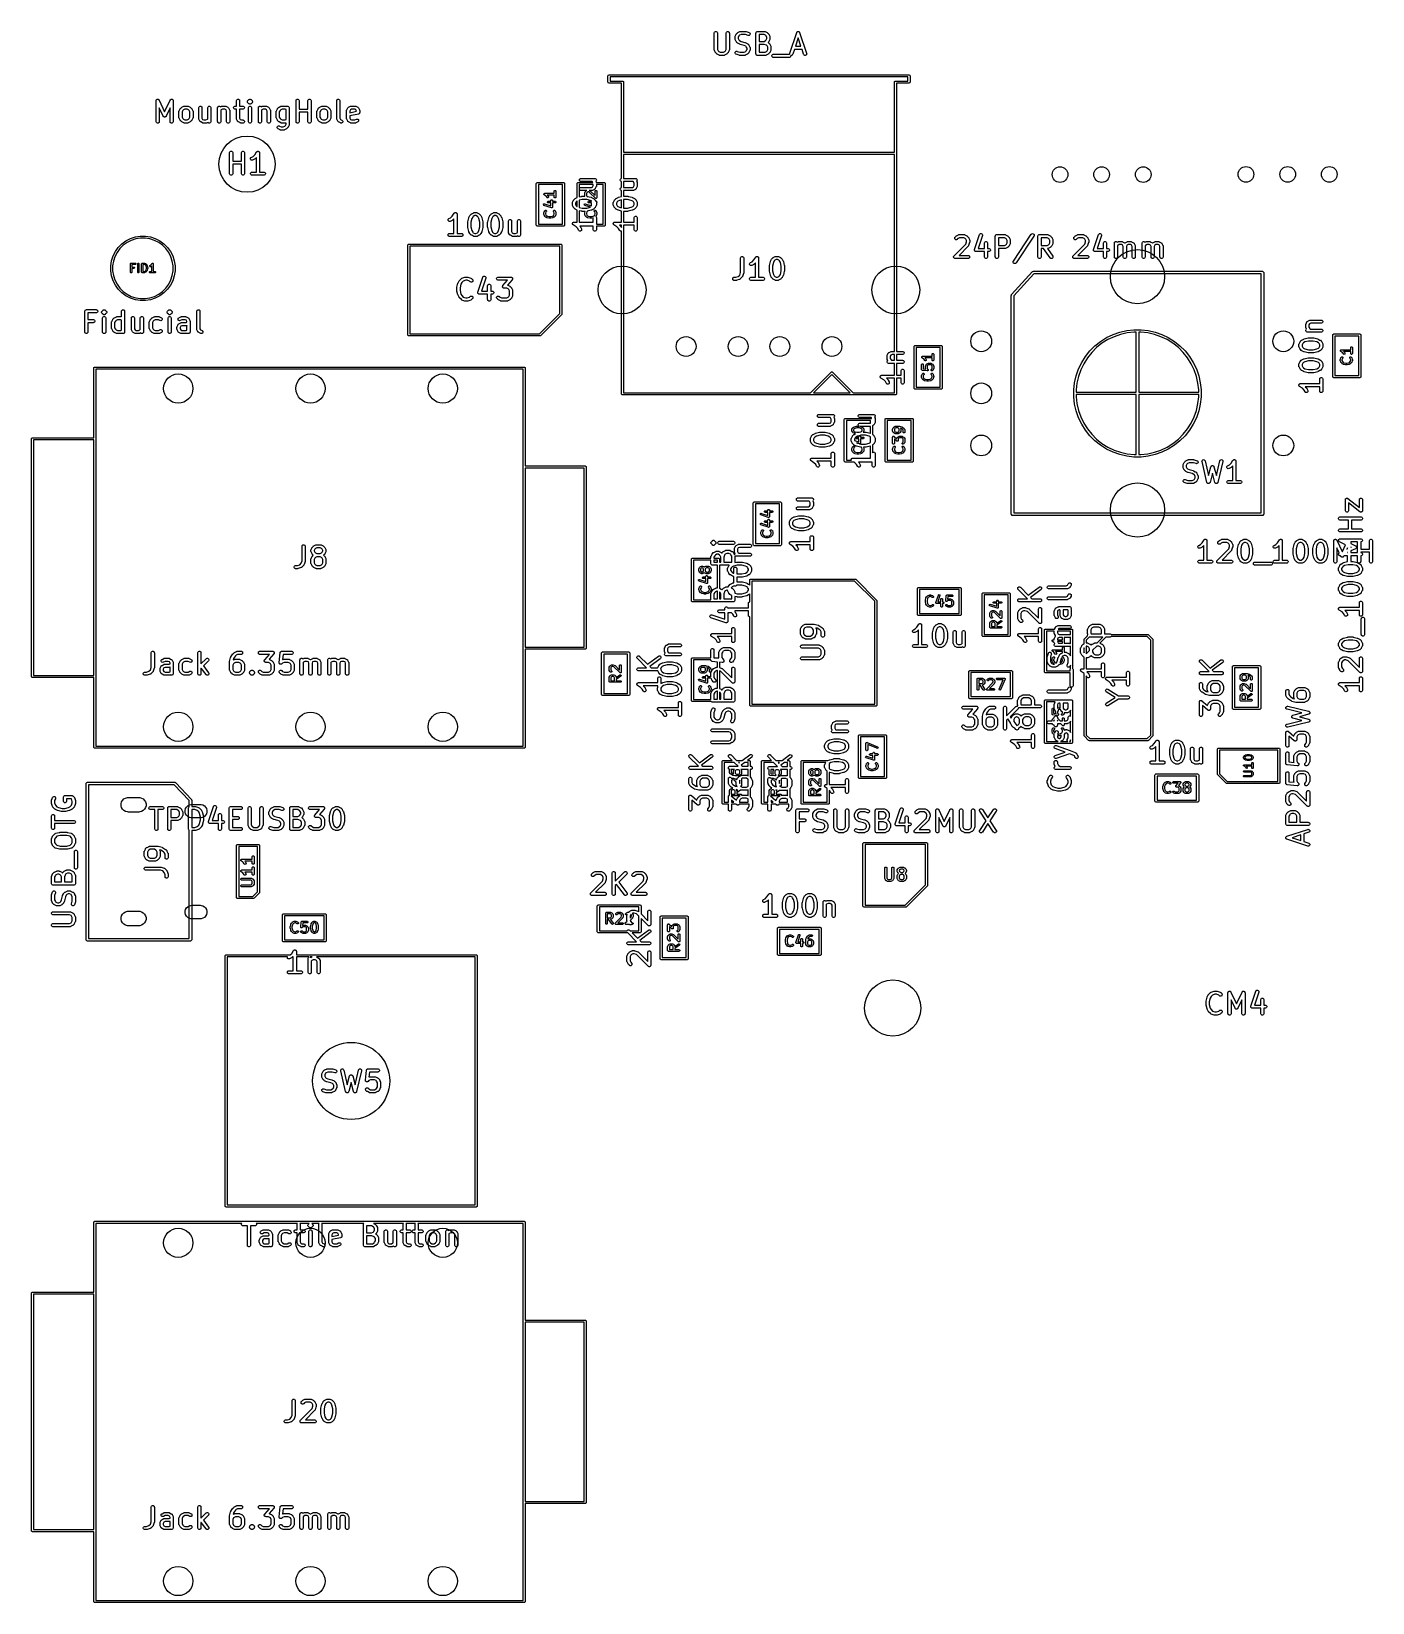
# Model space of a CAD drawing. Extents: x 0.58 to 7.69, y -5.21 to -0.56.
# Drawn here: x 0.577 to 3.112, y -3.623 to -0.655 of the extents above; entities that cross this region are included whole.
import ezdxf

# ---------------------------------------------------------------- set-up
doc = ezdxf.new("R2010")
doc.units = 0
doc.header["$MEASUREMENT"] = 0
doc.layers.add('BLACK', color=7, linetype='CONTINUOUS')

msp = doc.modelspace()

# ---------------------------------------------------------------- linework, layer by layer
at = {"layer": 'BLACK', "linetype": 'CONTINUOUS'}
for p, q in [((1.8675, -0.6571), (1.868, -0.656)), ((1.8675, -0.6577), (1.8675, -0.6571)), ((1.8675, -0.6895), (1.8675, -0.6577)), ((1.868, -0.656), (1.8688, -0.6552)), ((1.8688, -0.6552), (1.8698, -0.6548)), ((1.8698, -0.6548), (1.871, -0.6548)), ((1.871, -0.6548), (1.8721, -0.6552)), ((1.8721, -0.6552), (1.8729, -0.656)), ((1.8729, -0.656), (1.8733, -0.6571)), ((1.8733, -0.6571), (1.8734, -0.6577)), ((1.8734, -0.6577), (1.8734, -0.6888)), ((1.89, -0.6571), (1.8905, -0.656)), ((1.89, -0.6577), (1.89, -0.6571)), ((1.89, -0.6888), (1.89, -0.6577)), ((1.8905, -0.656), (1.8913, -0.6552)), ((1.8913, -0.6552), (1.8923, -0.6548)), ((1.8923, -0.6548), (1.8935, -0.6548)), ((1.8935, -0.6548), (1.8946, -0.6552)), ((1.8946, -0.6552), (1.8954, -0.656)), ((1.8954, -0.656), (1.8958, -0.6571)), ((1.8958, -0.6571), (1.8959, -0.6577)), ((1.8959, -0.6577), (1.8959, -0.6895)), ((1.9068, -0.6652), (1.9069, -0.6646)), ((1.9068, -0.6689), (1.9068, -0.6652)), ((1.9069, -0.6695), (1.9068, -0.6689)), ((1.9069, -0.6644), (1.9071, -0.6638)), ((1.9069, -0.6645), (1.9069, -0.6644)), ((1.9069, -0.6646), (1.9069, -0.6645)), ((1.9069, -0.6696), (1.9069, -0.6695)), ((1.9069, -0.6697), (1.9069, -0.6696)), ((1.9071, -0.6702), (1.9069, -0.6697)), ((1.9071, -0.6638), (1.909, -0.6601)), ((1.909, -0.674), (1.9071, -0.6702)), ((1.909, -0.6601), (1.9092, -0.6599)), ((1.9092, -0.6742), (1.909, -0.674)), ((1.9092, -0.6598), (1.9093, -0.6597)), ((1.9092, -0.6599), (1.9092, -0.6598)), ((1.9092, -0.6743), (1.9092, -0.6742)), ((1.9093, -0.6744), (1.9092, -0.6743)), ((1.9093, -0.6597), (1.9093, -0.6596)), ((1.9093, -0.6596), (1.9094, -0.6596)), ((1.9093, -0.6745), (1.9093, -0.6744)), ((1.9094, -0.6745), (1.9093, -0.6745)), ((1.9094, -0.6596), (1.9096, -0.6593)), ((1.9096, -0.6748), (1.9094, -0.6745)), ((1.9096, -0.6593), (1.9114, -0.6575)), ((1.9114, -0.6766), (1.9096, -0.6748)), ((1.9114, -0.6575), (1.9117, -0.6573)), ((1.9117, -0.6768), (1.9114, -0.6766)), ((1.9117, -0.6573), (1.9117, -0.6572)), ((1.9117, -0.6572), (1.9118, -0.6572)), ((1.9117, -0.6769), (1.9117, -0.6768)), ((1.9118, -0.6769), (1.9117, -0.6769)), ((1.9118, -0.6572), (1.9119, -0.6571)), ((1.9119, -0.677), (1.9118, -0.6769)), ((1.9119, -0.6571), (1.912, -0.6571)), ((1.912, -0.677), (1.9119, -0.677)), ((1.912, -0.6571), (1.9122, -0.6569)), ((1.9122, -0.6772), (1.912, -0.677)), ((1.9122, -0.6569), (1.916, -0.655)), ((1.916, -0.6791), (1.9122, -0.6772)), ((1.9141, -0.6632), (1.9127, -0.6659)), ((1.9127, -0.6659), (1.9127, -0.6682)), ((1.9127, -0.6682), (1.9141, -0.6709)), ((1.9153, -0.662), (1.9141, -0.6632)), ((1.9141, -0.6709), (1.9153, -0.6721)), ((1.918, -0.6606), (1.9153, -0.662)), ((1.9153, -0.6721), (1.9183, -0.6736)), ((1.916, -0.655), (1.9165, -0.6548)), ((1.9163, -0.6792), (1.916, -0.6791)), ((1.916, -0.6791), (1.916, -0.6791)), ((1.916, -0.6791), (1.916, -0.6791)), ((1.9165, -0.6793), (1.9163, -0.6792)), ((1.9165, -0.6548), (1.9166, -0.6548)), ((1.9166, -0.6793), (1.9165, -0.6793)), ((1.9165, -0.6793), (1.9165, -0.6793)), ((1.9166, -0.6548), (1.9167, -0.6548)), ((1.9238, -0.6811), (1.9166, -0.6793)), ((1.9167, -0.6548), (1.9173, -0.6547)), ((1.9173, -0.6547), (1.9267, -0.6547)), ((1.9262, -0.6606), (1.918, -0.6606)), ((1.9183, -0.6736), (1.9255, -0.6754)), ((1.9268, -0.6826), (1.9238, -0.6811)), ((1.9255, -0.6754), (1.9255, -0.6754)), ((1.9255, -0.6754), (1.9256, -0.6754)), ((1.9256, -0.6754), (1.9258, -0.6755)), ((1.9258, -0.6755), (1.926, -0.6756)), ((1.926, -0.6756), (1.9261, -0.6756)), ((1.9261, -0.6756), (1.9261, -0.6757)), ((1.9261, -0.6757), (1.9299, -0.6775)), ((1.9313, -0.6623), (1.9262, -0.6606)), ((1.9267, -0.6547), (1.927, -0.6547)), ((1.928, -0.6838), (1.9268, -0.6826)), ((1.927, -0.6547), (1.927, -0.6547)), ((1.927, -0.6547), (1.9271, -0.6548)), ((1.9271, -0.6548), (1.9272, -0.6548)), ((1.9272, -0.6548), (1.9273, -0.6548)), ((1.9273, -0.6548), (1.9276, -0.6549)), ((1.9276, -0.6549), (1.9332, -0.6567)), ((1.9299, -0.6775), (1.9301, -0.6777)), ((1.9301, -0.6777), (1.9302, -0.6777)), ((1.9302, -0.6777), (1.9303, -0.6778)), ((1.9303, -0.6778), (1.9303, -0.6778)), ((1.9303, -0.6778), (1.9304, -0.6779)), ((1.9304, -0.6779), (1.9306, -0.6781)), ((1.9306, -0.6781), (1.9325, -0.68)), ((1.9319, -0.6625), (1.9313, -0.6623)), ((1.9331, -0.6624), (1.9319, -0.6625)), ((1.9325, -0.68), (1.9327, -0.6802)), ((1.9327, -0.6802), (1.9327, -0.6802)), ((1.9327, -0.6802), (1.9328, -0.6803)), ((1.9328, -0.6803), (1.9329, -0.6804)), ((1.9329, -0.6804), (1.9329, -0.6805)), ((1.9329, -0.6805), (1.933, -0.6807)), ((1.933, -0.6807), (1.9349, -0.6845)), ((1.9341, -0.6619), (1.9331, -0.6624)), ((1.9332, -0.6567), (1.9337, -0.657)), ((1.9337, -0.657), (1.9346, -0.6577)), ((1.9348, -0.661), (1.9341, -0.6619)), ((1.9346, -0.6577), (1.9351, -0.6588)), ((1.9352, -0.6599), (1.9348, -0.661)), ((1.9351, -0.6588), (1.9352, -0.6599)), ((1.9462, -0.6577), (1.9463, -0.6571)), ((1.9462, -0.697), (1.9462, -0.6577)), ((1.9463, -0.6571), (1.9467, -0.656)), ((1.9467, -0.656), (1.9475, -0.6552)), ((1.9475, -0.6552), (1.9486, -0.6548)), ((1.9486, -0.6548), (1.9492, -0.6547)), ((1.9492, -0.6547), (1.9623, -0.6547)), ((1.9616, -0.6606), (1.9521, -0.6606)), ((1.9521, -0.6606), (1.9521, -0.6735)), ((1.9521, -0.6735), (1.9616, -0.6735)), ((1.9618, -0.6794), (1.9521, -0.6794)), ((1.9521, -0.6794), (1.9521, -0.6941)), ((1.9643, -0.662), (1.9616, -0.6606)), ((1.9616, -0.6735), (1.9643, -0.6721)), ((1.9663, -0.6809), (1.9618, -0.6794)), ((1.9623, -0.6547), (1.9629, -0.6548)), ((1.9629, -0.6548), (1.963, -0.6548)), ((1.963, -0.6548), (1.9631, -0.6548)), ((1.9631, -0.6548), (1.9636, -0.655)), ((1.9636, -0.655), (1.9673, -0.6569)), ((1.9655, -0.6632), (1.9643, -0.662)), ((1.9643, -0.6721), (1.9655, -0.6709)), ((1.9668, -0.6659), (1.9655, -0.6632)), ((1.9655, -0.6709), (1.9668, -0.6682)), ((1.9674, -0.6819), (1.9663, -0.6809)), ((1.9668, -0.6682), (1.9668, -0.6659)), ((1.9673, -0.6569), (1.9676, -0.6571)), ((1.9687, -0.6846), (1.9674, -0.6819)), ((1.9676, -0.6571), (1.9677, -0.6571)), ((1.9677, -0.6571), (1.9678, -0.6572)), ((1.9678, -0.6572), (1.9678, -0.6572)), ((1.9678, -0.6572), (1.9679, -0.6573)), ((1.9679, -0.6573), (1.9681, -0.6575)), ((1.9681, -0.6575), (1.97, -0.6593)), ((1.97, -0.6748), (1.9691, -0.6756)), ((1.9691, -0.6756), (1.9694, -0.6757)), ((1.9694, -0.6757), (1.9694, -0.6758)), ((1.9694, -0.6758), (1.9695, -0.6758)), ((1.9695, -0.6758), (1.97, -0.6762)), ((1.97, -0.6593), (1.9702, -0.6596)), ((1.9702, -0.6745), (1.97, -0.6748)), ((1.97, -0.6762), (1.9719, -0.6781)), ((1.9702, -0.6596), (1.9702, -0.6596)), ((1.9702, -0.6596), (1.9703, -0.6597)), ((1.9703, -0.6744), (1.9702, -0.6745)), ((1.9702, -0.6745), (1.9702, -0.6745)), ((1.9703, -0.6597), (1.9704, -0.6598)), ((1.9704, -0.6743), (1.9703, -0.6744)), ((1.9704, -0.6598), (1.9704, -0.6599)), ((1.9704, -0.6599), (1.9705, -0.6601)), ((1.9705, -0.674), (1.9704, -0.6742)), ((1.9704, -0.6742), (1.9704, -0.6743)), ((1.9705, -0.6601), (1.9724, -0.6638)), ((1.9724, -0.6702), (1.9705, -0.674)), ((1.9719, -0.6781), (1.9721, -0.6783)), ((1.9721, -0.6783), (1.9721, -0.6784)), ((1.9721, -0.6784), (1.9722, -0.6784)), ((1.9722, -0.6784), (1.9722, -0.6785)), ((1.9722, -0.6785), (1.9723, -0.6786)), ((1.9723, -0.6786), (1.9724, -0.6788)), ((1.9724, -0.6638), (1.9726, -0.6644)), ((1.9726, -0.6697), (1.9724, -0.6702)), ((1.9724, -0.6788), (1.9743, -0.6826)), ((1.9726, -0.6644), (1.9726, -0.6645)), ((1.9726, -0.6645), (1.9727, -0.6646)), ((1.9727, -0.6695), (1.9726, -0.6696)), ((1.9726, -0.6696), (1.9726, -0.6697)), ((1.9727, -0.6646), (1.9727, -0.6652)), ((1.9727, -0.6652), (1.9727, -0.6689)), ((1.9727, -0.6689), (1.9727, -0.6695)), ((1.9743, -0.6826), (1.9745, -0.6831)), ((2.0101, -0.6961), (2.0232, -0.6567)), ((2.026, -0.667), (2.0207, -0.6828)), ((2.0232, -0.6567), (2.0235, -0.6562)), ((2.0235, -0.6562), (2.0236, -0.656)), ((2.0236, -0.656), (2.0237, -0.6559)), ((2.0237, -0.6559), (2.024, -0.6556)), ((2.024, -0.6556), (2.0242, -0.6553)), ((2.0242, -0.6553), (2.0244, -0.6552)), ((2.0244, -0.6552), (2.0246, -0.6551)), ((2.0246, -0.6551), (2.0249, -0.655)), ((2.0249, -0.655), (2.0252, -0.6548)), ((2.0252, -0.6548), (2.0255, -0.6548)), ((2.0255, -0.6548), (2.0257, -0.6547)), ((2.0257, -0.6547), (2.026, -0.6548)), ((2.026, -0.6548), (2.0264, -0.6547)), ((2.0313, -0.6828), (2.026, -0.667)), ((2.0264, -0.6547), (2.0266, -0.6548)), ((2.0266, -0.6548), (2.0268, -0.6548)), ((2.0268, -0.6548), (2.0271, -0.655)), ((2.0271, -0.655), (2.0275, -0.6551)), ((2.0275, -0.6551), (2.0276, -0.6552)), ((2.0276, -0.6552), (2.0278, -0.6553)), ((2.0278, -0.6553), (2.0281, -0.6556)), ((2.0281, -0.6556), (2.0284, -0.6559)), ((2.0284, -0.6559), (2.0284, -0.656)), ((2.0284, -0.656), (2.0286, -0.6562)), ((2.0286, -0.6562), (2.0288, -0.6567)), ((2.0288, -0.6567), (2.0419, -0.6961)), ((1.8675, -0.6901), (1.8675, -0.6895)), ((1.8676, -0.6902), (1.8675, -0.6901)), ((1.8676, -0.6903), (1.8676, -0.6902)), ((1.8678, -0.6909), (1.8676, -0.6903)), ((1.8696, -0.6946), (1.8678, -0.6909)), ((1.8698, -0.6949), (1.8696, -0.6946)), ((1.8699, -0.695), (1.8698, -0.6949)), ((1.8698, -0.6949), (1.8698, -0.6949)), ((1.87, -0.6951), (1.8699, -0.695)), ((1.87, -0.6952), (1.87, -0.6951)), ((1.8702, -0.6954), (1.87, -0.6952)), ((1.8721, -0.6973), (1.8702, -0.6954)), ((1.8723, -0.6974), (1.8721, -0.6973)), ((1.8724, -0.6975), (1.8723, -0.6974)), ((1.8724, -0.6976), (1.8724, -0.6975)), ((1.8725, -0.6976), (1.8724, -0.6976)), ((1.8726, -0.6977), (1.8725, -0.6976)), ((1.8728, -0.6978), (1.8726, -0.6977)), ((1.8766, -0.6997), (1.8728, -0.6978)), ((1.8734, -0.6888), (1.8747, -0.6915)), ((1.8747, -0.6915), (1.8759, -0.6927)), ((1.8759, -0.6927), (1.8786, -0.6941)), ((1.8771, -0.6999), (1.8766, -0.6997)), ((1.8772, -0.6999), (1.8771, -0.6999)), ((1.8773, -0.6999), (1.8772, -0.6999)), ((1.8779, -0.7), (1.8773, -0.6999)), ((1.8854, -0.7), (1.8779, -0.7)), ((1.8786, -0.6941), (1.8847, -0.6941)), ((1.8847, -0.6941), (1.8874, -0.6927)), ((1.886, -0.6999), (1.8854, -0.7)), ((1.8861, -0.6999), (1.886, -0.6999)), ((1.8862, -0.6999), (1.8861, -0.6999)), ((1.8867, -0.6997), (1.8862, -0.6999)), ((1.8905, -0.6978), (1.8867, -0.6997)), ((1.8874, -0.6927), (1.8886, -0.6915)), ((1.8886, -0.6915), (1.89, -0.6888)), ((1.8907, -0.6977), (1.8905, -0.6978)), ((1.8908, -0.6976), (1.8907, -0.6977)), ((1.8909, -0.6976), (1.8908, -0.6976)), ((1.891, -0.6975), (1.8909, -0.6976)), ((1.8913, -0.6973), (1.891, -0.6974)), ((1.891, -0.6974), (1.891, -0.6975)), ((1.8931, -0.6954), (1.8913, -0.6973)), ((1.8933, -0.6952), (1.8931, -0.6954)), ((1.8934, -0.6951), (1.8933, -0.6952)), ((1.8935, -0.6949), (1.8934, -0.695)), ((1.8934, -0.695), (1.8934, -0.6951)), ((1.8937, -0.6946), (1.8935, -0.6949)), ((1.8935, -0.6949), (1.8935, -0.6949)), ((1.8956, -0.6909), (1.8937, -0.6946)), ((1.8958, -0.6903), (1.8956, -0.6909)), ((1.8959, -0.6895), (1.8958, -0.6901)), ((1.8958, -0.6901), (1.8958, -0.6902)), ((1.8958, -0.6902), (1.8958, -0.6903)), ((1.9069, -0.6948), (1.9072, -0.6937)), ((1.9069, -0.6959), (1.9069, -0.6948)), ((1.9075, -0.697), (1.9069, -0.6959)), ((1.9072, -0.6937), (1.908, -0.6928)), ((1.9083, -0.6977), (1.9075, -0.697)), ((1.908, -0.6928), (1.909, -0.6923)), ((1.9089, -0.698), (1.9083, -0.6977)), ((1.9145, -0.6998), (1.9089, -0.698)), ((1.909, -0.6923), (1.9102, -0.6922)), ((1.9102, -0.6922), (1.9107, -0.6924)), ((1.9107, -0.6924), (1.9159, -0.6941)), ((1.9148, -0.6999), (1.9145, -0.6998)), ((1.9149, -0.6999), (1.9148, -0.6999)), ((1.9148, -0.6999), (1.9148, -0.6999)), ((1.915, -0.7), (1.9149, -0.6999)), ((1.9151, -0.7), (1.915, -0.7)), ((1.9154, -0.7), (1.9151, -0.7)), ((1.9248, -0.7), (1.9154, -0.7)), ((1.9159, -0.6941), (1.9241, -0.6941)), ((1.9241, -0.6941), (1.9268, -0.6927)), ((1.9254, -0.6999), (1.9248, -0.7)), ((1.9255, -0.6999), (1.9254, -0.6999)), ((1.9256, -0.6999), (1.9255, -0.6999)), ((1.9261, -0.6997), (1.9256, -0.6999)), ((1.9299, -0.6978), (1.9261, -0.6997)), ((1.9268, -0.6927), (1.928, -0.6915)), ((1.9293, -0.6865), (1.928, -0.6838)), ((1.928, -0.6915), (1.9293, -0.6888)), ((1.9293, -0.6888), (1.9293, -0.6865)), ((1.9301, -0.6977), (1.9299, -0.6978)), ((1.9302, -0.6976), (1.9301, -0.6977)), ((1.9303, -0.6976), (1.9302, -0.6976)), ((1.9304, -0.6974), (1.9303, -0.6975)), ((1.9303, -0.6975), (1.9303, -0.6976)), ((1.9306, -0.6973), (1.9304, -0.6974)), ((1.9325, -0.6954), (1.9306, -0.6973)), ((1.9327, -0.6952), (1.9325, -0.6954)), ((1.9328, -0.695), (1.9327, -0.6951)), ((1.9327, -0.6951), (1.9327, -0.6952)), ((1.9329, -0.6949), (1.9328, -0.695)), ((1.933, -0.6946), (1.9329, -0.6949)), ((1.9329, -0.6949), (1.9329, -0.6949)), ((1.9349, -0.6909), (1.933, -0.6946)), ((1.9349, -0.6845), (1.9351, -0.685)), ((1.9351, -0.6903), (1.9349, -0.6909)), ((1.9351, -0.685), (1.9351, -0.6851)), ((1.9351, -0.6851), (1.9352, -0.6852)), ((1.9352, -0.6901), (1.9351, -0.6902)), ((1.9351, -0.6902), (1.9351, -0.6903)), ((1.9352, -0.6852), (1.9352, -0.6858)), ((1.9352, -0.6858), (1.9352, -0.6895)), ((1.9352, -0.6895), (1.9352, -0.6901)), ((1.9463, -0.6976), (1.9462, -0.697)), ((1.9467, -0.6987), (1.9463, -0.6976)), ((1.9475, -0.6995), (1.9467, -0.6987)), ((1.9486, -0.6999), (1.9475, -0.6995)), ((1.9492, -0.7), (1.9486, -0.6999)), ((1.9642, -0.7), (1.9492, -0.7)), ((1.9521, -0.6941), (1.9635, -0.6941)), ((1.9635, -0.6941), (1.9662, -0.6927)), ((1.9647, -0.6999), (1.9642, -0.7)), ((1.9648, -0.6999), (1.9647, -0.6999)), ((1.9649, -0.6999), (1.9648, -0.6999)), ((1.9655, -0.6997), (1.9649, -0.6999)), ((1.9692, -0.6978), (1.9655, -0.6997)), ((1.9662, -0.6927), (1.9674, -0.6915)), ((1.9674, -0.6915), (1.9687, -0.6888)), ((1.9687, -0.6888), (1.9687, -0.6846)), ((1.9695, -0.6977), (1.9692, -0.6978)), ((1.9696, -0.6976), (1.9695, -0.6976)), ((1.9695, -0.6976), (1.9695, -0.6977)), ((1.9697, -0.6975), (1.9696, -0.6976)), ((1.9698, -0.6974), (1.9697, -0.6975)), ((1.97, -0.6973), (1.9698, -0.6974)), ((1.9719, -0.6954), (1.97, -0.6973)), ((1.9721, -0.6952), (1.9719, -0.6954)), ((1.9722, -0.695), (1.9721, -0.6951)), ((1.9721, -0.6951), (1.9721, -0.6952)), ((1.9723, -0.6949), (1.9722, -0.6949)), ((1.9722, -0.6949), (1.9722, -0.695)), ((1.9724, -0.6946), (1.9723, -0.6949)), ((1.9743, -0.6909), (1.9724, -0.6946)), ((1.9745, -0.6903), (1.9743, -0.6909)), ((1.9745, -0.6831), (1.9745, -0.6832)), ((1.9745, -0.6832), (1.9745, -0.6833)), ((1.9745, -0.6833), (1.9746, -0.6839)), ((1.9746, -0.6895), (1.9745, -0.6901)), ((1.9745, -0.6901), (1.9745, -0.6902)), ((1.9745, -0.6902), (1.9745, -0.6903)), ((1.9746, -0.6839), (1.9746, -0.6895)), ((1.9763, -0.7002), (1.9767, -0.6991)), ((1.9763, -0.7014), (1.9763, -0.7002)), ((1.9767, -0.7024), (1.9763, -0.7014)), ((1.9767, -0.6991), (1.9775, -0.6983)), ((1.9775, -0.7032), (1.9767, -0.7024)), ((1.9775, -0.6983), (1.9786, -0.6979)), ((1.9786, -0.7037), (1.9775, -0.7032)), ((1.9786, -0.6979), (1.9792, -0.6978)), ((1.9792, -0.7037), (1.9786, -0.7037)), ((1.9792, -0.6978), (2.0091, -0.6978)), ((2.0091, -0.7037), (1.9792, -0.7037)), ((2.0091, -0.6978), (2.0097, -0.6979)), ((2.0097, -0.7037), (2.0091, -0.7037)), ((2.0097, -0.6979), (2.0102, -0.6981)), ((2.0108, -0.7032), (2.0097, -0.7037)), ((2.01, -0.6967), (2.0101, -0.6961)), ((2.0101, -0.6978), (2.01, -0.6967)), ((2.0102, -0.6981), (2.0101, -0.6978)), ((2.0116, -0.7024), (2.0108, -0.7032)), ((2.012, -0.7014), (2.0116, -0.7024)), ((2.0125, -0.7), (2.0119, -0.6997)), ((2.0119, -0.6997), (2.012, -0.7002)), ((2.012, -0.7002), (2.012, -0.7014)), ((2.0137, -0.6999), (2.0125, -0.7)), ((2.0147, -0.6994), (2.0137, -0.6999)), ((2.0155, -0.6985), (2.0147, -0.6994)), ((2.0157, -0.698), (2.0155, -0.6985)), ((2.0188, -0.6887), (2.0157, -0.698)), ((2.0333, -0.6887), (2.0188, -0.6887)), ((2.0207, -0.6828), (2.0313, -0.6828)), ((2.0363, -0.698), (2.0333, -0.6887)), ((2.0366, -0.6985), (2.0363, -0.698)), ((2.0373, -0.6994), (2.0366, -0.6985)), ((2.0384, -0.6999), (2.0373, -0.6994)), ((2.0395, -0.7), (2.0384, -0.6999)), ((2.0406, -0.6996), (2.0395, -0.7)), ((2.0415, -0.6989), (2.0406, -0.6996)), ((2.042, -0.6978), (2.0415, -0.6989)), ((2.0419, -0.6961), (2.0421, -0.6967)), ((2.0421, -0.6967), (2.042, -0.6978)), ((1.6665, -0.7386), (1.6667, -0.7378)), ((1.6665, -0.7504), (1.6665, -0.7386)), ((1.6667, -0.7378), (1.6678, -0.7368)), ((1.6678, -0.7368), (1.6685, -0.7366)), ((1.6685, -0.7366), (2.2354, -0.7366)), ((1.6705, -0.7406), (1.6705, -0.7484)), ((2.2335, -0.7406), (1.6705, -0.7406)), ((2.2335, -0.7484), (2.2335, -0.7406)), ((2.2354, -0.7366), (2.2362, -0.7368)), ((2.2362, -0.7368), (2.2373, -0.7378)), ((2.2373, -0.7378), (2.2374, -0.7386)), ((2.2374, -0.7386), (2.2374, -0.7504)), ((1.6667, -0.7511), (1.6665, -0.7504)), ((1.6678, -0.7522), (1.6667, -0.7511)), ((1.6685, -0.7524), (1.6678, -0.7522)), ((1.6921, -0.7524), (1.6685, -0.7524)), ((1.6705, -0.7484), (1.6941, -0.7484)), ((1.6921, -0.9326), (1.6921, -0.7524)), ((1.6941, -0.7484), (1.6948, -0.7486)), ((1.6948, -0.7486), (1.6959, -0.7496)), ((1.6959, -0.7496), (1.6961, -0.7504)), ((1.6961, -0.7504), (1.6961, -0.8831)), ((2.2079, -0.7504), (2.208, -0.7496)), ((2.2079, -0.8831), (2.2079, -0.7504)), ((2.208, -0.7496), (2.2091, -0.7486)), ((2.2091, -0.7486), (2.2098, -0.7484)), ((2.2098, -0.7484), (2.2335, -0.7484)), ((2.2354, -0.7524), (2.2118, -0.7524)), ((2.2118, -0.7524), (2.2118, -1.2592)), ((2.2362, -0.7522), (2.2354, -0.7524)), ((2.2373, -0.7511), (2.2362, -0.7522)), ((2.2374, -0.7504), (2.2373, -0.7511)), ((0.8126, -0.785), (0.8128, -0.7846)), ((0.8126, -0.7851), (0.8126, -0.785)), ((0.8126, -0.7852), (0.8126, -0.7851)), ((0.8126, -0.7856), (0.8126, -0.7852)), ((0.8126, -0.7852), (0.8126, -0.7852)), ((0.8126, -0.825), (0.8126, -0.7856)), ((0.8128, -0.7846), (0.813, -0.7841)), ((0.813, -0.7841), (0.813, -0.784)), ((0.813, -0.784), (0.8131, -0.784)), ((0.8131, -0.784), (0.8134, -0.7836)), ((0.8134, -0.7836), (0.8138, -0.7832)), ((0.8138, -0.7832), (0.8138, -0.7832)), ((0.8138, -0.7832), (0.8139, -0.7832)), ((0.8139, -0.7832), (0.8144, -0.783)), ((0.8144, -0.783), (0.8148, -0.7828)), ((0.8148, -0.7828), (0.8149, -0.7828)), ((0.8149, -0.7828), (0.8149, -0.7827)), ((0.8149, -0.7827), (0.8155, -0.7827)), ((0.8155, -0.7827), (0.816, -0.7827)), ((0.816, -0.7827), (0.816, -0.7827)), ((0.816, -0.7827), (0.8161, -0.7827)), ((0.8161, -0.7827), (0.8166, -0.7829)), ((0.8166, -0.7829), (0.8171, -0.7831)), ((0.8171, -0.7831), (0.8171, -0.7831)), ((0.8171, -0.7831), (0.8172, -0.7832)), ((0.8172, -0.7832), (0.8175, -0.7835)), ((0.8175, -0.7835), (0.8179, -0.7839)), ((0.8179, -0.7839), (0.8179, -0.784)), ((0.8179, -0.784), (0.818, -0.784)), ((0.818, -0.784), (0.818, -0.784)), ((0.818, -0.784), (0.8182, -0.7844)), ((0.8182, -0.7844), (0.8286, -0.8068)), ((0.826, -0.815), (0.8185, -0.7989)), ((0.8185, -0.7989), (0.8185, -0.825)), ((0.8286, -0.8068), (0.8391, -0.7844)), ((0.8388, -0.7989), (0.8313, -0.815)), ((0.8388, -0.825), (0.8388, -0.7989)), ((0.8391, -0.7844), (0.8393, -0.784)), ((0.8393, -0.784), (0.8394, -0.7839)), ((0.8393, -0.784), (0.8393, -0.784)), ((0.8393, -0.784), (0.8393, -0.784)), ((0.8394, -0.7839), (0.8398, -0.7835)), ((0.8398, -0.7835), (0.8401, -0.7832)), ((0.8401, -0.7832), (0.8402, -0.7831)), ((0.8402, -0.7831), (0.8407, -0.7829)), ((0.8402, -0.7831), (0.8402, -0.7831)), ((0.8407, -0.7829), (0.8412, -0.7827)), ((0.8412, -0.7827), (0.8413, -0.7827)), ((0.8413, -0.7827), (0.8413, -0.7827)), ((0.8413, -0.7827), (0.8418, -0.7827)), ((0.8418, -0.7827), (0.8423, -0.7827)), ((0.8423, -0.7827), (0.8424, -0.7828)), ((0.8424, -0.7828), (0.8425, -0.7828)), ((0.8425, -0.7828), (0.8429, -0.783)), ((0.8429, -0.783), (0.8434, -0.7832)), ((0.8434, -0.7832), (0.8435, -0.7832)), ((0.8435, -0.7832), (0.8435, -0.7832)), ((0.8435, -0.7832), (0.8439, -0.7836)), ((0.8439, -0.7836), (0.8442, -0.784)), ((0.8442, -0.784), (0.8443, -0.784)), ((0.8443, -0.784), (0.8443, -0.7841)), ((0.8443, -0.7841), (0.8445, -0.7846)), ((0.8445, -0.7846), (0.8447, -0.785)), ((0.8447, -0.785), (0.8447, -0.7851)), ((0.8447, -0.7851), (0.8447, -0.7852)), ((0.8447, -0.7852), (0.8447, -0.7852)), ((0.8447, -0.7852), (0.8447, -0.7856)), ((0.8447, -0.7856), (0.8447, -0.825)), ((0.856, -0.8049), (0.8579, -0.8012)), ((0.8579, -0.8012), (0.858, -0.8009)), ((0.858, -0.8009), (0.8581, -0.8009)), ((0.8581, -0.8008), (0.8582, -0.8007)), ((0.8581, -0.8009), (0.8581, -0.8008)), ((0.8582, -0.8006), (0.8584, -0.8004)), ((0.8582, -0.8007), (0.8582, -0.8006)), ((0.8584, -0.8004), (0.8603, -0.7985)), ((0.8603, -0.7985), (0.8605, -0.7983)), ((0.8605, -0.7983), (0.8606, -0.7983)), ((0.8606, -0.7983), (0.8607, -0.7982)), ((0.8607, -0.7982), (0.8608, -0.7982)), ((0.8608, -0.7981), (0.8611, -0.798)), ((0.8608, -0.7982), (0.8608, -0.7981)), ((0.8611, -0.798), (0.8648, -0.7961)), ((0.8648, -0.7961), (0.8654, -0.7959)), ((0.8654, -0.7959), (0.8655, -0.7959)), ((0.8655, -0.7959), (0.8656, -0.7959)), ((0.8656, -0.7959), (0.8661, -0.7958)), ((0.8661, -0.7958), (0.8718, -0.7958)), ((0.8718, -0.7958), (0.8723, -0.7959)), ((0.8723, -0.7959), (0.8724, -0.7959)), ((0.8724, -0.7959), (0.8725, -0.7959)), ((0.8725, -0.7959), (0.8731, -0.7961)), ((0.8731, -0.7961), (0.8768, -0.798)), ((0.8768, -0.798), (0.8771, -0.7981)), ((0.8771, -0.7981), (0.8772, -0.7982)), ((0.8772, -0.7982), (0.8772, -0.7982)), ((0.8772, -0.7982), (0.8773, -0.7983)), ((0.8773, -0.7983), (0.8774, -0.7983)), ((0.8774, -0.7983), (0.8776, -0.7985)), ((0.8776, -0.7985), (0.8795, -0.8004)), ((0.8795, -0.8004), (0.8797, -0.8006)), ((0.8797, -0.8006), (0.8797, -0.8007)), ((0.8797, -0.8007), (0.8798, -0.8008)), ((0.8798, -0.8008), (0.8798, -0.8009)), ((0.8798, -0.8009), (0.8799, -0.8009)), ((0.8799, -0.8009), (0.88, -0.8012)), ((0.88, -0.8012), (0.8819, -0.8049)), ((0.8932, -0.7982), (0.8937, -0.7971)), ((0.8932, -0.7987), (0.8932, -0.7982)), ((0.8932, -0.8194), (0.8932, -0.7987)), ((0.8937, -0.7971), (0.8945, -0.7963)), ((0.8945, -0.7963), (0.8956, -0.7959)), ((0.8956, -0.7959), (0.8967, -0.7959)), ((0.8967, -0.7959), (0.8978, -0.7963)), ((0.8978, -0.7963), (0.8986, -0.7971)), ((0.8986, -0.7971), (0.899, -0.7982)), ((0.899, -0.7982), (0.8991, -0.7987)), ((0.8991, -0.7987), (0.8991, -0.8187)), ((0.9101, -0.7982), (0.9106, -0.7971)), ((0.9101, -0.7987), (0.9101, -0.7982)), ((0.9101, -0.82), (0.9101, -0.7987)), ((0.9106, -0.7971), (0.9114, -0.7963)), ((0.9114, -0.7963), (0.9124, -0.7959)), ((0.9124, -0.7959), (0.9136, -0.7959)), ((0.9136, -0.7959), (0.9147, -0.7963)), ((0.9147, -0.7963), (0.9155, -0.7971)), ((0.9155, -0.7971), (0.9159, -0.7982)), ((0.9159, -0.7982), (0.916, -0.7987)), ((0.916, -0.7987), (0.916, -0.825)), ((0.9288, -0.7987), (0.9289, -0.7982)), ((0.9288, -0.825), (0.9288, -0.7987)), ((0.9289, -0.7982), (0.9293, -0.7971)), ((0.9293, -0.7971), (0.9301, -0.7963)), ((0.9301, -0.7963), (0.9312, -0.7959)), ((0.9312, -0.7959), (0.9323, -0.7959)), ((0.9323, -0.7959), (0.9334, -0.7963)), ((0.9334, -0.7963), (0.9342, -0.7971)), ((0.9342, -0.7971), (0.9361, -0.7961)), ((0.9361, -0.7961), (0.9366, -0.7959)), ((0.9366, -0.7959), (0.9367, -0.7959)), ((0.9367, -0.7959), (0.9368, -0.7959)), ((0.9368, -0.7959), (0.9374, -0.7958)), ((0.9374, -0.7958), (0.943, -0.7958)), ((0.943, -0.7958), (0.9436, -0.7959)), ((0.9436, -0.7959), (0.9437, -0.7959)), ((0.9437, -0.7959), (0.9438, -0.7959)), ((0.9438, -0.7959), (0.9443, -0.7961)), ((0.9443, -0.7961), (0.9481, -0.798)), ((0.9481, -0.798), (0.9482, -0.798)), ((0.9482, -0.798), (0.9482, -0.7981)), ((0.9482, -0.7981), (0.9483, -0.7981)), ((0.9483, -0.7981), (0.9486, -0.7983)), ((0.9486, -0.7983), (0.9488, -0.7986)), ((0.9488, -0.7986), (0.9491, -0.7988)), ((0.9491, -0.7988), (0.9493, -0.7991)), ((0.9493, -0.7991), (0.9493, -0.7992)), ((0.9493, -0.7992), (0.9493, -0.7992)), ((0.9493, -0.7992), (0.9494, -0.7993)), ((0.9494, -0.7993), (0.9513, -0.803)), ((0.9589, -0.7982), (0.9593, -0.7971)), ((0.9589, -0.7993), (0.9589, -0.7982)), ((0.9593, -0.8004), (0.9589, -0.7993)), ((0.9593, -0.7971), (0.9601, -0.7963)), ((0.9601, -0.8012), (0.9593, -0.8004)), ((0.9601, -0.7963), (0.9612, -0.7959)), ((0.9612, -0.8016), (0.9601, -0.8012)), ((0.9612, -0.7959), (0.9618, -0.7958)), ((0.9618, -0.7958), (0.9644, -0.7958)), ((0.9644, -0.7856), (0.9645, -0.785)), ((0.9644, -0.7958), (0.9644, -0.7856)), ((0.9645, -0.785), (0.9649, -0.784)), ((0.9649, -0.784), (0.9657, -0.7832)), ((0.9657, -0.7832), (0.9668, -0.7827)), ((0.9668, -0.7827), (0.968, -0.7827)), ((0.968, -0.7827), (0.969, -0.7832)), ((0.969, -0.7832), (0.9698, -0.784)), ((0.9698, -0.784), (0.9703, -0.785)), ((0.9703, -0.785), (0.9703, -0.7856)), ((0.9703, -0.7856), (0.9703, -0.7958)), ((0.9703, -0.7958), (0.9768, -0.7958)), ((0.9768, -0.7958), (0.9773, -0.7959)), ((0.9773, -0.7959), (0.9784, -0.7963)), ((0.9784, -0.8012), (0.9773, -0.8016)), ((0.9784, -0.7963), (0.9792, -0.7971)), ((0.9792, -0.8004), (0.9784, -0.8012)), ((0.9792, -0.7971), (0.9796, -0.7982)), ((0.9796, -0.7993), (0.9792, -0.8004)), ((0.9796, -0.7982), (0.9796, -0.7993)), ((0.9851, -0.7869), (0.9855, -0.7859)), ((0.9851, -0.7881), (0.9851, -0.7869)), ((0.9855, -0.7891), (0.9851, -0.7881)), ((0.9855, -0.7859), (0.9859, -0.7854)), ((0.9859, -0.7896), (0.9855, -0.7891)), ((0.9859, -0.7854), (0.9878, -0.7835)), ((0.9878, -0.7915), (0.9859, -0.7896)), ((0.9869, -0.7987), (0.987, -0.7982)), ((0.9869, -0.825), (0.9869, -0.7987)), ((0.987, -0.7982), (0.9874, -0.7971)), ((0.9874, -0.7971), (0.9882, -0.7963)), ((0.9878, -0.7835), (0.9882, -0.7832)), ((0.9882, -0.7918), (0.9878, -0.7915)), ((0.9882, -0.7832), (0.9893, -0.7827)), ((0.9893, -0.7923), (0.9882, -0.7918)), ((0.9882, -0.7963), (0.9893, -0.7959)), ((0.9893, -0.7827), (0.9905, -0.7827)), ((0.9905, -0.7923), (0.9893, -0.7923)), ((0.9893, -0.7923), (0.9893, -0.7923)), ((0.9893, -0.7959), (0.9905, -0.7959)), ((0.9905, -0.7827), (0.9905, -0.7827)), ((0.9905, -0.7827), (0.9913, -0.7831)), ((0.9915, -0.7918), (0.9905, -0.7923)), ((0.9905, -0.7923), (0.9905, -0.7923)), ((0.9905, -0.7959), (0.9915, -0.7963)), ((0.9913, -0.7831), (0.9915, -0.7832)), ((0.9915, -0.7832), (0.992, -0.7835)), ((0.992, -0.7915), (0.9915, -0.7918)), ((0.9915, -0.7963), (0.9923, -0.7971)), ((0.992, -0.7835), (0.9938, -0.7854)), ((0.9938, -0.7896), (0.992, -0.7915)), ((0.9923, -0.7971), (0.9928, -0.7982)), ((0.9928, -0.7982), (0.9928, -0.7987)), ((0.9928, -0.7987), (0.9928, -0.825)), ((0.9938, -0.7854), (0.9942, -0.7859)), ((0.9942, -0.7891), (0.9938, -0.7896)), ((0.9942, -0.7859), (0.9946, -0.7869)), ((0.9946, -0.7881), (0.9942, -0.7891)), ((0.9946, -0.7869), (0.9946, -0.7869)), ((0.9946, -0.7869), (0.9946, -0.7881)), ((1.0057, -0.7982), (1.0062, -0.7971)), ((1.0057, -0.7987), (1.0057, -0.7982)), ((1.0057, -0.825), (1.0057, -0.7987)), ((1.0062, -0.7971), (1.007, -0.7963)), ((1.007, -0.7963), (1.008, -0.7959)), ((1.008, -0.7959), (1.0092, -0.7959)), ((1.0092, -0.7959), (1.0103, -0.7963)), ((1.0103, -0.7963), (1.011, -0.7971)), ((1.011, -0.7971), (1.0129, -0.7961)), ((1.0129, -0.7961), (1.0135, -0.7959)), ((1.0135, -0.7959), (1.0136, -0.7959)), ((1.0136, -0.7959), (1.0137, -0.7959)), ((1.0137, -0.7959), (1.0142, -0.7958)), ((1.0142, -0.7958), (1.0199, -0.7958)), ((1.0199, -0.7958), (1.0204, -0.7959)), ((1.0204, -0.7959), (1.0205, -0.7959)), ((1.0205, -0.7959), (1.0207, -0.7959)), ((1.0207, -0.7959), (1.0212, -0.7961)), ((1.0212, -0.7961), (1.0249, -0.798)), ((1.0249, -0.798), (1.025, -0.798)), ((1.025, -0.798), (1.0251, -0.7981)), ((1.0251, -0.7981), (1.0251, -0.7981)), ((1.0251, -0.7981), (1.0254, -0.7983)), ((1.0254, -0.7983), (1.0257, -0.7986)), ((1.0257, -0.7986), (1.026, -0.7988)), ((1.026, -0.7988), (1.0261, -0.7991)), ((1.0261, -0.7991), (1.0262, -0.7992)), ((1.0262, -0.7992), (1.0262, -0.7992)), ((1.0262, -0.7992), (1.0263, -0.7993)), ((1.0263, -0.7993), (1.0281, -0.803)), ((1.0397, -0.8049), (1.0416, -0.8012)), ((1.0416, -0.8012), (1.0418, -0.8009)), ((1.0418, -0.8009), (1.0419, -0.8008)), ((1.0418, -0.8009), (1.0418, -0.8009)), ((1.0419, -0.8007), (1.042, -0.8006)), ((1.0419, -0.8008), (1.0419, -0.8007)), ((1.042, -0.8006), (1.0422, -0.8004)), ((1.0422, -0.8004), (1.044, -0.7985)), ((1.044, -0.7985), (1.0443, -0.7983)), ((1.0443, -0.7983), (1.0444, -0.7982)), ((1.0443, -0.7983), (1.0443, -0.7983)), ((1.0444, -0.7982), (1.0445, -0.7982)), ((1.0445, -0.7982), (1.0446, -0.7981)), ((1.0446, -0.7981), (1.0448, -0.798)), ((1.0448, -0.798), (1.0485, -0.7961)), ((1.0485, -0.7961), (1.0491, -0.7959)), ((1.0491, -0.7959), (1.0492, -0.7959)), ((1.0492, -0.7959), (1.0493, -0.7959)), ((1.0493, -0.7959), (1.0499, -0.7958)), ((1.0499, -0.7958), (1.0574, -0.7958)), ((1.0574, -0.7958), (1.0579, -0.7959)), ((1.0579, -0.7959), (1.058, -0.7959)), ((1.058, -0.7959), (1.0581, -0.7959)), ((1.0581, -0.7959), (1.0587, -0.7961)), ((1.0587, -0.7961), (1.0593, -0.7964)), ((1.0593, -0.7964), (1.0595, -0.7963)), ((1.0595, -0.7963), (1.0605, -0.7959)), ((1.0605, -0.7959), (1.0617, -0.7959)), ((1.0617, -0.7959), (1.0628, -0.7963)), ((1.0628, -0.7963), (1.0636, -0.7971)), ((1.0636, -0.7971), (1.064, -0.7982)), ((1.064, -0.7982), (1.0641, -0.7987)), ((1.0641, -0.7987), (1.0641, -0.8306)), ((1.0769, -0.7856), (1.077, -0.785)), ((1.0769, -0.825), (1.0769, -0.7856)), ((1.077, -0.785), (1.0774, -0.784)), ((1.0774, -0.784), (1.0782, -0.7832)), ((1.0782, -0.7832), (1.0793, -0.7827)), ((1.0793, -0.7827), (1.0804, -0.7827)), ((1.0804, -0.7827), (1.0815, -0.7832)), ((1.0815, -0.7832), (1.0823, -0.784)), ((1.0823, -0.784), (1.0828, -0.785)), ((1.0828, -0.785), (1.0828, -0.7856)), ((1.0828, -0.7856), (1.0828, -0.8014)), ((1.0828, -0.8014), (1.0994, -0.8014)), ((1.0994, -0.7856), (1.0995, -0.785)), ((1.0994, -0.8014), (1.0994, -0.7856)), ((1.0995, -0.785), (1.0999, -0.784)), ((1.0999, -0.784), (1.1007, -0.7832)), ((1.1007, -0.7832), (1.1018, -0.7827)), ((1.1018, -0.7827), (1.1029, -0.7827)), ((1.1029, -0.7827), (1.104, -0.7832)), ((1.104, -0.7832), (1.1048, -0.784)), ((1.1048, -0.784), (1.1053, -0.785)), ((1.1053, -0.785), (1.1053, -0.7856)), ((1.1053, -0.7856), (1.1053, -0.825)), ((1.1166, -0.8049), (1.1185, -0.8012)), ((1.1185, -0.8012), (1.1186, -0.8009)), ((1.1186, -0.8009), (1.1187, -0.8009)), ((1.1187, -0.8008), (1.1188, -0.8007)), ((1.1187, -0.8009), (1.1187, -0.8008)), ((1.1188, -0.8006), (1.119, -0.8004)), ((1.1188, -0.8007), (1.1188, -0.8006)), ((1.119, -0.8004), (1.1209, -0.7985)), ((1.1209, -0.7985), (1.1211, -0.7983)), ((1.1211, -0.7983), (1.1212, -0.7983)), ((1.1212, -0.7983), (1.1213, -0.7982)), ((1.1213, -0.7982), (1.1214, -0.7981)), ((1.1213, -0.7982), (1.1213, -0.7982)), ((1.1214, -0.7981), (1.1217, -0.798)), ((1.1217, -0.798), (1.1254, -0.7961)), ((1.1254, -0.7961), (1.126, -0.7959)), ((1.126, -0.7959), (1.1261, -0.7959)), ((1.1261, -0.7959), (1.1262, -0.7959)), ((1.1262, -0.7959), (1.1267, -0.7958)), ((1.1267, -0.7958), (1.1324, -0.7958)), ((1.1324, -0.7958), (1.1329, -0.7959)), ((1.1329, -0.7959), (1.133, -0.7959)), ((1.133, -0.7959), (1.1331, -0.7959)), ((1.1331, -0.7959), (1.1337, -0.7961)), ((1.1337, -0.7961), (1.1374, -0.798)), ((1.1374, -0.798), (1.1377, -0.7981)), ((1.1377, -0.7981), (1.1377, -0.7982)), ((1.1377, -0.7982), (1.1378, -0.7982)), ((1.1378, -0.7982), (1.1379, -0.7983)), ((1.1379, -0.7983), (1.138, -0.7983)), ((1.138, -0.7983), (1.1382, -0.7985)), ((1.1382, -0.7985), (1.1401, -0.8004)), ((1.1401, -0.8004), (1.1403, -0.8006)), ((1.1403, -0.8006), (1.1403, -0.8007)), ((1.1403, -0.8007), (1.1404, -0.8008)), ((1.1404, -0.8008), (1.1404, -0.8009)), ((1.1404, -0.8009), (1.1405, -0.8009)), ((1.1405, -0.8009), (1.1406, -0.8012)), ((1.1406, -0.8012), (1.1425, -0.8049)), ((1.1538, -0.785), (1.1543, -0.784)), ((1.1538, -0.7856), (1.1538, -0.785)), ((1.1538, -0.8194), (1.1538, -0.7856)), ((1.1543, -0.784), (1.1551, -0.7832)), ((1.1551, -0.7832), (1.1562, -0.7827)), ((1.1562, -0.7827), (1.1573, -0.7827)), ((1.1573, -0.7827), (1.1584, -0.7832)), ((1.1584, -0.7832), (1.1592, -0.784)), ((1.1592, -0.784), (1.1596, -0.785)), ((1.1596, -0.785), (1.1597, -0.7856)), ((1.1597, -0.7856), (1.1597, -0.8187)), ((1.1728, -0.803), (1.1747, -0.7993)), ((1.1747, -0.7993), (1.1748, -0.7992)), ((1.1748, -0.7991), (1.175, -0.7988)), ((1.1748, -0.7992), (1.1748, -0.7991)), ((1.1748, -0.7992), (1.1748, -0.7992)), ((1.175, -0.7988), (1.1753, -0.7986)), ((1.1753, -0.7986), (1.1755, -0.7983)), ((1.1755, -0.7983), (1.1758, -0.7981)), ((1.1758, -0.7981), (1.1759, -0.7981)), ((1.1759, -0.7981), (1.1759, -0.798)), ((1.1759, -0.798), (1.176, -0.798)), ((1.176, -0.798), (1.1798, -0.7961)), ((1.1798, -0.7961), (1.1803, -0.7959)), ((1.1803, -0.7959), (1.1804, -0.7959)), ((1.1804, -0.7959), (1.1805, -0.7959)), ((1.1805, -0.7959), (1.1811, -0.7958)), ((1.1811, -0.7958), (1.1886, -0.7958)), ((1.1886, -0.7958), (1.1892, -0.7959)), ((1.1892, -0.7959), (1.1893, -0.7959)), ((1.1893, -0.7959), (1.1894, -0.7959)), ((1.1894, -0.7959), (1.1899, -0.7961)), ((1.1899, -0.7961), (1.1937, -0.798)), ((1.1937, -0.798), (1.1938, -0.798)), ((1.1938, -0.798), (1.1938, -0.7981)), ((1.1938, -0.7981), (1.1939, -0.7981)), ((1.1939, -0.7981), (1.1942, -0.7983)), ((1.1942, -0.7983), (1.1944, -0.7986)), ((1.1944, -0.7986), (1.1947, -0.7988)), ((1.1947, -0.7988), (1.1949, -0.7991)), ((1.1949, -0.7991), (1.1949, -0.7992)), ((1.1949, -0.7992), (1.1949, -0.7992)), ((1.1949, -0.7992), (1.195, -0.7993)), ((1.195, -0.7993), (1.1969, -0.803)), ((0.8126, -0.8256), (0.8126, -0.825)), ((0.8131, -0.8266), (0.8126, -0.8256)), ((0.8139, -0.8274), (0.8131, -0.8266)), ((0.8149, -0.8279), (0.8139, -0.8274)), ((0.8161, -0.8279), (0.8149, -0.8279)), ((0.8172, -0.8274), (0.8161, -0.8279)), ((0.818, -0.8266), (0.8172, -0.8274)), ((0.8184, -0.8256), (0.818, -0.8266)), ((0.8185, -0.825), (0.8184, -0.8256)), ((0.8261, -0.8152), (0.826, -0.815)), ((0.8261, -0.8153), (0.8261, -0.8152)), ((0.8262, -0.8153), (0.8261, -0.8153)), ((0.8263, -0.8155), (0.8262, -0.8153)), ((0.8266, -0.8158), (0.8263, -0.8155)), ((0.8269, -0.8161), (0.8266, -0.8158)), ((0.827, -0.8162), (0.8269, -0.8161)), ((0.8271, -0.8163), (0.827, -0.8162)), ((0.8275, -0.8164), (0.8271, -0.8163)), ((0.8279, -0.8166), (0.8275, -0.8164)), ((0.8281, -0.8166), (0.8279, -0.8166)), ((0.8282, -0.8167), (0.8281, -0.8166)), ((0.8286, -0.8166), (0.8282, -0.8167)), ((0.8291, -0.8167), (0.8286, -0.8166)), ((0.8292, -0.8166), (0.8291, -0.8167)), ((0.8293, -0.8166), (0.8292, -0.8166)), ((0.8298, -0.8164), (0.8293, -0.8166)), ((0.8302, -0.8163), (0.8298, -0.8164)), ((0.8303, -0.8162), (0.8302, -0.8163)), ((0.8304, -0.8161), (0.8303, -0.8162)), ((0.8307, -0.8158), (0.8304, -0.8161)), ((0.831, -0.8155), (0.8307, -0.8158)), ((0.8311, -0.8153), (0.831, -0.8155)), ((0.8312, -0.8153), (0.8311, -0.8153)), ((0.8313, -0.815), (0.8312, -0.8152)), ((0.8312, -0.8152), (0.8312, -0.8153)), ((0.8389, -0.8256), (0.8388, -0.825)), ((0.8393, -0.8266), (0.8389, -0.8256)), ((0.8401, -0.8274), (0.8393, -0.8266)), ((0.8412, -0.8279), (0.8401, -0.8274)), ((0.8423, -0.8279), (0.8412, -0.8279)), ((0.8434, -0.8274), (0.8423, -0.8279)), ((0.8442, -0.8266), (0.8434, -0.8274)), ((0.8447, -0.8256), (0.8442, -0.8266)), ((0.8447, -0.825), (0.8447, -0.8256)), ((0.8557, -0.8057), (0.8558, -0.8056)), ((0.8557, -0.8062), (0.8557, -0.8057)), ((0.8557, -0.8175), (0.8557, -0.8062)), ((0.8557, -0.8181), (0.8557, -0.8175)), ((0.8558, -0.8182), (0.8557, -0.8181)), ((0.8558, -0.8055), (0.856, -0.8049)), ((0.8558, -0.8056), (0.8558, -0.8055)), ((0.8558, -0.8183), (0.8558, -0.8182)), ((0.856, -0.8188), (0.8558, -0.8183)), ((0.8579, -0.8226), (0.856, -0.8188)), ((0.858, -0.8228), (0.8579, -0.8226)), ((0.8581, -0.8229), (0.858, -0.8228)), ((0.8581, -0.823), (0.8581, -0.8229)), ((0.8582, -0.8231), (0.8581, -0.823)), ((0.8584, -0.8233), (0.8582, -0.8231)), ((0.8582, -0.8231), (0.8582, -0.8231)), ((0.8603, -0.8252), (0.8584, -0.8233)), ((0.8605, -0.8254), (0.8603, -0.8252)), ((0.8606, -0.8255), (0.8605, -0.8254)), ((0.8607, -0.8255), (0.8606, -0.8255)), ((0.8608, -0.8256), (0.8607, -0.8255)), ((0.8611, -0.8258), (0.8608, -0.8256)), ((0.8608, -0.8256), (0.8608, -0.8256)), ((0.8648, -0.8276), (0.8611, -0.8258)), ((0.8629, -0.8042), (0.8616, -0.8069)), ((0.8616, -0.8069), (0.8616, -0.8168)), ((0.8616, -0.8168), (0.8629, -0.8195)), ((0.8641, -0.803), (0.8629, -0.8042)), ((0.8629, -0.8195), (0.8641, -0.8207)), ((0.8668, -0.8017), (0.8641, -0.803)), ((0.8641, -0.8207), (0.8668, -0.822)), ((0.8654, -0.8278), (0.8648, -0.8276)), ((0.8655, -0.8278), (0.8654, -0.8278)), ((0.8656, -0.8279), (0.8655, -0.8278)), ((0.8661, -0.8279), (0.8656, -0.8279)), ((0.8718, -0.8279), (0.8661, -0.8279)), ((0.8711, -0.8017), (0.8668, -0.8017)), ((0.8668, -0.822), (0.8711, -0.822)), ((0.8738, -0.803), (0.8711, -0.8017)), ((0.8711, -0.822), (0.8738, -0.8207)), ((0.8723, -0.8279), (0.8718, -0.8279)), ((0.8724, -0.8278), (0.8723, -0.8279)), ((0.8725, -0.8278), (0.8724, -0.8278)), ((0.8731, -0.8276), (0.8725, -0.8278)), ((0.8768, -0.8258), (0.8731, -0.8276)), ((0.875, -0.8042), (0.8738, -0.803)), ((0.8738, -0.8207), (0.875, -0.8195)), ((0.8763, -0.8069), (0.875, -0.8042)), ((0.875, -0.8195), (0.8763, -0.8168)), ((0.8763, -0.8168), (0.8763, -0.8069)), ((0.8771, -0.8256), (0.8768, -0.8258)), ((0.8772, -0.8256), (0.8771, -0.8256)), ((0.8773, -0.8255), (0.8772, -0.8255)), ((0.8772, -0.8255), (0.8772, -0.8256)), ((0.8774, -0.8254), (0.8773, -0.8255)), ((0.8776, -0.8252), (0.8774, -0.8254)), ((0.8795, -0.8233), (0.8776, -0.8252)), ((0.8797, -0.8231), (0.8795, -0.8233)), ((0.8798, -0.823), (0.8797, -0.8231)), ((0.8797, -0.8231), (0.8797, -0.8231)), ((0.8799, -0.8228), (0.8798, -0.8229)), ((0.8798, -0.8229), (0.8798, -0.823)), ((0.88, -0.8226), (0.8799, -0.8228)), ((0.8819, -0.8188), (0.88, -0.8226)), ((0.8819, -0.8049), (0.8821, -0.8055)), ((0.8821, -0.8183), (0.8819, -0.8188)), ((0.8821, -0.8055), (0.8821, -0.8056)), ((0.8821, -0.8056), (0.8822, -0.8057)), ((0.8822, -0.8181), (0.8821, -0.8182)), ((0.8821, -0.8182), (0.8821, -0.8183)), ((0.8822, -0.8057), (0.8822, -0.8062)), ((0.8822, -0.8062), (0.8822, -0.8175)), ((0.8822, -0.8175), (0.8822, -0.8181)), ((0.8932, -0.8199), (0.8932, -0.8194)), ((0.8933, -0.82), (0.8932, -0.8199)), ((0.8933, -0.8201), (0.8933, -0.82)), ((0.8935, -0.8207), (0.8933, -0.8201)), ((0.8954, -0.8244), (0.8935, -0.8207)), ((0.8954, -0.8245), (0.8954, -0.8244)), ((0.8954, -0.8246), (0.8954, -0.8245)), ((0.8955, -0.8246), (0.8954, -0.8246)), ((0.8957, -0.8249), (0.8955, -0.8246)), ((0.896, -0.8252), (0.8957, -0.8249)), ((0.8962, -0.8255), (0.896, -0.8252)), ((0.8965, -0.8256), (0.8962, -0.8255)), ((0.8966, -0.8257), (0.8965, -0.8256)), ((0.8967, -0.8258), (0.8966, -0.8257)), ((0.8966, -0.8257), (0.8966, -0.8257)), ((0.9004, -0.8276), (0.8967, -0.8258)), ((0.8991, -0.8187), (0.9002, -0.8209)), ((0.9002, -0.8209), (0.9025, -0.822)), ((0.901, -0.8278), (0.9004, -0.8276)), ((0.9011, -0.8278), (0.901, -0.8278)), ((0.9012, -0.8279), (0.9011, -0.8278)), ((0.9018, -0.8279), (0.9012, -0.8279)), ((0.9074, -0.8279), (0.9018, -0.8279)), ((0.9025, -0.822), (0.9067, -0.822)), ((0.9067, -0.822), (0.9094, -0.8207)), ((0.908, -0.8279), (0.9074, -0.8279)), ((0.9081, -0.8278), (0.908, -0.8279)), ((0.9082, -0.8278), (0.9081, -0.8278)), ((0.9087, -0.8276), (0.9082, -0.8278)), ((0.9106, -0.8267), (0.9087, -0.8276)), ((0.9094, -0.8207), (0.9101, -0.82)), ((0.9114, -0.8274), (0.9106, -0.8267)), ((0.9124, -0.8279), (0.9114, -0.8274)), ((0.9136, -0.8279), (0.9124, -0.8279)), ((0.9147, -0.8274), (0.9136, -0.8279)), ((0.9155, -0.8266), (0.9147, -0.8274)), ((0.9159, -0.8256), (0.9155, -0.8266)), ((0.916, -0.825), (0.9159, -0.8256)), ((0.9289, -0.8256), (0.9288, -0.825)), ((0.9293, -0.8266), (0.9289, -0.8256)), ((0.9301, -0.8274), (0.9293, -0.8266)), ((0.9312, -0.8279), (0.9301, -0.8274)), ((0.9323, -0.8279), (0.9312, -0.8279)), ((0.9334, -0.8274), (0.9323, -0.8279)), ((0.9342, -0.8266), (0.9334, -0.8274)), ((0.9347, -0.8256), (0.9342, -0.8266)), ((0.9354, -0.803), (0.9347, -0.8037)), ((0.9347, -0.8037), (0.9347, -0.825)), ((0.9347, -0.825), (0.9347, -0.8256)), ((0.9381, -0.8017), (0.9354, -0.803)), ((0.9423, -0.8017), (0.9381, -0.8017)), ((0.9446, -0.8028), (0.9423, -0.8017)), ((0.9457, -0.8051), (0.9446, -0.8028)), ((0.9457, -0.825), (0.9457, -0.8051)), ((0.9457, -0.8256), (0.9457, -0.825)), ((0.9462, -0.8266), (0.9457, -0.8256)), ((0.947, -0.8274), (0.9462, -0.8266)), ((0.9481, -0.8279), (0.947, -0.8274)), ((0.9492, -0.8279), (0.9481, -0.8279)), ((0.9503, -0.8274), (0.9492, -0.8279)), ((0.9511, -0.8266), (0.9503, -0.8274)), ((0.9515, -0.8256), (0.9511, -0.8266)), ((0.9513, -0.803), (0.9515, -0.8036)), ((0.9515, -0.8036), (0.9515, -0.8037)), ((0.9515, -0.8037), (0.9515, -0.8038)), ((0.9515, -0.8038), (0.9516, -0.8044)), ((0.9516, -0.825), (0.9515, -0.8256)), ((0.9516, -0.8044), (0.9516, -0.825)), ((0.9618, -0.8017), (0.9612, -0.8016)), ((0.9644, -0.8017), (0.9618, -0.8017)), ((0.9644, -0.8194), (0.9644, -0.8017)), ((0.9645, -0.8199), (0.9644, -0.8194)), ((0.9645, -0.82), (0.9645, -0.8199)), ((0.9645, -0.8201), (0.9645, -0.82)), ((0.9647, -0.8207), (0.9645, -0.8201)), ((0.9666, -0.8244), (0.9647, -0.8207)), ((0.9667, -0.8245), (0.9666, -0.8244)), ((0.9667, -0.8246), (0.9667, -0.8245)), ((0.9669, -0.8249), (0.9667, -0.8246)), ((0.9667, -0.8246), (0.9667, -0.8246)), ((0.9672, -0.8252), (0.9669, -0.8249)), ((0.9674, -0.8255), (0.9672, -0.8252)), ((0.9677, -0.8256), (0.9674, -0.8255)), ((0.9678, -0.8257), (0.9677, -0.8256)), ((0.9679, -0.8258), (0.9678, -0.8257)), ((0.9678, -0.8257), (0.9678, -0.8257)), ((0.9717, -0.8276), (0.9679, -0.8258)), ((0.9768, -0.8017), (0.9703, -0.8017)), ((0.9703, -0.8017), (0.9703, -0.8187)), ((0.9703, -0.8187), (0.9715, -0.8209)), ((0.9715, -0.8209), (0.9737, -0.822)), ((0.9722, -0.8278), (0.9717, -0.8276)), ((0.9723, -0.8278), (0.9722, -0.8278)), ((0.9724, -0.8279), (0.9723, -0.8278)), ((0.973, -0.8279), (0.9724, -0.8279)), ((0.9768, -0.8279), (0.973, -0.8279)), ((0.9737, -0.822), (0.9768, -0.822)), ((0.9773, -0.8016), (0.9768, -0.8017)), ((0.9768, -0.822), (0.9773, -0.8221)), ((0.9773, -0.8279), (0.9768, -0.8279)), ((0.9773, -0.8221), (0.9784, -0.8225)), ((0.9784, -0.8274), (0.9773, -0.8279)), ((0.9784, -0.8225), (0.9792, -0.8234)), ((0.9792, -0.8266), (0.9784, -0.8274)), ((0.9792, -0.8234), (0.9796, -0.8244)), ((0.9796, -0.8256), (0.9792, -0.8266)), ((0.9796, -0.8244), (0.9796, -0.8256)), ((0.987, -0.8256), (0.9869, -0.825)), ((0.9874, -0.8266), (0.987, -0.8256)), ((0.9882, -0.8274), (0.9874, -0.8266)), ((0.9893, -0.8279), (0.9882, -0.8274)), ((0.9905, -0.8279), (0.9893, -0.8279)), ((0.9915, -0.8274), (0.9905, -0.8279)), ((0.9923, -0.8266), (0.9915, -0.8274)), ((0.9928, -0.8256), (0.9923, -0.8266)), ((0.9928, -0.825), (0.9928, -0.8256)), ((1.0057, -0.8256), (1.0057, -0.825)), ((1.0062, -0.8266), (1.0057, -0.8256)), ((1.007, -0.8274), (1.0062, -0.8266)), ((1.008, -0.8279), (1.007, -0.8274)), ((1.0092, -0.8279), (1.008, -0.8279)), ((1.0103, -0.8274), (1.0092, -0.8279)), ((1.0111, -0.8266), (1.0103, -0.8274)), ((1.0115, -0.8256), (1.0111, -0.8266)), ((1.0116, -0.825), (1.0115, -0.8256)), ((1.0122, -0.803), (1.0116, -0.8037)), ((1.0116, -0.8037), (1.0116, -0.825)), ((1.0149, -0.8017), (1.0122, -0.803)), ((1.0192, -0.8017), (1.0149, -0.8017)), ((1.0214, -0.8028), (1.0192, -0.8017)), ((1.0225, -0.8051), (1.0214, -0.8028)), ((1.0225, -0.825), (1.0225, -0.8051)), ((1.0226, -0.8256), (1.0225, -0.825)), ((1.023, -0.8266), (1.0226, -0.8256)), ((1.0239, -0.8274), (1.023, -0.8266)), ((1.0249, -0.8279), (1.0239, -0.8274)), ((1.0261, -0.8279), (1.0249, -0.8279)), ((1.0271, -0.8274), (1.0261, -0.8279)), ((1.028, -0.8266), (1.0271, -0.8274)), ((1.0284, -0.8256), (1.028, -0.8266)), ((1.0281, -0.803), (1.0283, -0.8036)), ((1.0283, -0.8036), (1.0284, -0.8037)), ((1.0284, -0.8037), (1.0284, -0.8038)), ((1.0284, -0.8038), (1.0284, -0.8044)), ((1.0284, -0.8044), (1.0284, -0.825)), ((1.0284, -0.825), (1.0284, -0.8256)), ((1.0394, -0.8062), (1.0395, -0.8057)), ((1.0394, -0.8175), (1.0394, -0.8062)), ((1.0395, -0.8181), (1.0394, -0.8175)), ((1.0395, -0.8055), (1.0397, -0.8049)), ((1.0395, -0.8056), (1.0395, -0.8055)), ((1.0395, -0.8057), (1.0395, -0.8056)), ((1.0395, -0.8182), (1.0395, -0.8181)), ((1.0395, -0.8183), (1.0395, -0.8182)), ((1.0397, -0.8188), (1.0395, -0.8183)), ((1.0416, -0.8226), (1.0397, -0.8188)), ((1.0418, -0.8228), (1.0416, -0.8226)), ((1.0418, -0.8229), (1.0418, -0.8228)), ((1.0419, -0.823), (1.0418, -0.8229)), ((1.0419, -0.8231), (1.0419, -0.823)), ((1.042, -0.8231), (1.0419, -0.8231)), ((1.0422, -0.8233), (1.042, -0.8231)), ((1.044, -0.8252), (1.0422, -0.8233)), ((1.0443, -0.8254), (1.044, -0.8252)), ((1.0443, -0.8255), (1.0443, -0.8254)), ((1.0444, -0.8255), (1.0443, -0.8255)), ((1.0445, -0.8256), (1.0444, -0.8255)), ((1.0446, -0.8256), (1.0445, -0.8256)), ((1.0448, -0.8258), (1.0446, -0.8256)), ((1.0485, -0.8276), (1.0448, -0.8258)), ((1.0467, -0.8042), (1.0453, -0.8069)), ((1.0453, -0.8069), (1.0453, -0.8168)), ((1.0453, -0.8168), (1.0467, -0.8195)), ((1.0479, -0.803), (1.0467, -0.8042)), ((1.0467, -0.8195), (1.0479, -0.8207)), ((1.0506, -0.8017), (1.0479, -0.803)), ((1.0479, -0.8207), (1.0506, -0.822)), ((1.0491, -0.8278), (1.0485, -0.8276)), ((1.0492, -0.8278), (1.0491, -0.8278)), ((1.0493, -0.8279), (1.0492, -0.8278)), ((1.0499, -0.8279), (1.0493, -0.8279)), ((1.0574, -0.8279), (1.0499, -0.8279)), ((1.0567, -0.8017), (1.0506, -0.8017)), ((1.0506, -0.822), (1.0567, -0.822)), ((1.0582, -0.8024), (1.0567, -0.8017)), ((1.0567, -0.822), (1.0582, -0.8213)), ((1.0568, -0.8326), (1.0582, -0.8299)), ((1.0579, -0.8279), (1.0574, -0.8279)), ((1.058, -0.8278), (1.0579, -0.8279)), ((1.0581, -0.8278), (1.058, -0.8278)), ((1.0582, -0.8278), (1.0581, -0.8278)), ((1.0582, -0.8213), (1.0582, -0.8024)), ((1.0582, -0.8299), (1.0582, -0.8278)), ((1.0641, -0.8306), (1.064, -0.8312)), ((1.064, -0.8312), (1.064, -0.8313)), ((1.077, -0.8256), (1.0769, -0.825)), ((1.0774, -0.8266), (1.077, -0.8256)), ((1.0782, -0.8274), (1.0774, -0.8266)), ((1.0793, -0.8279), (1.0782, -0.8274)), ((1.0804, -0.8279), (1.0793, -0.8279)), ((1.0815, -0.8274), (1.0804, -0.8279)), ((1.0823, -0.8266), (1.0815, -0.8274)), ((1.0828, -0.8256), (1.0823, -0.8266)), ((1.0994, -0.8073), (1.0828, -0.8073)), ((1.0828, -0.8073), (1.0828, -0.825)), ((1.0828, -0.825), (1.0828, -0.8256)), ((1.0994, -0.825), (1.0994, -0.8073)), ((1.0995, -0.8256), (1.0994, -0.825)), ((1.0999, -0.8266), (1.0995, -0.8256)), ((1.1007, -0.8274), (1.0999, -0.8266)), ((1.1018, -0.8279), (1.1007, -0.8274)), ((1.1029, -0.8279), (1.1018, -0.8279)), ((1.104, -0.8274), (1.1029, -0.8279)), ((1.1048, -0.8266), (1.104, -0.8274)), ((1.1053, -0.8256), (1.1048, -0.8266)), ((1.1053, -0.825), (1.1053, -0.8256)), ((1.1163, -0.8057), (1.1164, -0.8056)), ((1.1163, -0.8062), (1.1163, -0.8057)), ((1.1163, -0.8175), (1.1163, -0.8062)), ((1.1163, -0.8181), (1.1163, -0.8175)), ((1.1164, -0.8182), (1.1163, -0.8181)), ((1.1164, -0.8055), (1.1166, -0.8049)), ((1.1164, -0.8056), (1.1164, -0.8055)), ((1.1164, -0.8183), (1.1164, -0.8182)), ((1.1166, -0.8188), (1.1164, -0.8183)), ((1.1185, -0.8226), (1.1166, -0.8188)), ((1.1186, -0.8228), (1.1185, -0.8226)), ((1.1187, -0.8229), (1.1186, -0.8228)), ((1.1187, -0.823), (1.1187, -0.8229)), ((1.1188, -0.8231), (1.1187, -0.823)), ((1.119, -0.8233), (1.1188, -0.8231)), ((1.1188, -0.8231), (1.1188, -0.8231)), ((1.1209, -0.8252), (1.119, -0.8233)), ((1.1211, -0.8254), (1.1209, -0.8252)), ((1.1212, -0.8255), (1.1211, -0.8254)), ((1.1213, -0.8255), (1.1212, -0.8255)), ((1.1213, -0.8256), (1.1213, -0.8255)), ((1.1214, -0.8256), (1.1213, -0.8256)), ((1.1217, -0.8258), (1.1214, -0.8256)), ((1.1254, -0.8276), (1.1217, -0.8258)), ((1.1235, -0.8042), (1.1222, -0.8069)), ((1.1222, -0.8069), (1.1222, -0.8168)), ((1.1222, -0.8168), (1.1235, -0.8195)), ((1.1247, -0.803), (1.1235, -0.8042)), ((1.1235, -0.8195), (1.1247, -0.8207)), ((1.1274, -0.8017), (1.1247, -0.803)), ((1.1247, -0.8207), (1.1274, -0.822)), ((1.126, -0.8278), (1.1254, -0.8276)), ((1.1261, -0.8278), (1.126, -0.8278)), ((1.1262, -0.8279), (1.1261, -0.8278)), ((1.1267, -0.8279), (1.1262, -0.8279)), ((1.1324, -0.8279), (1.1267, -0.8279)), ((1.1317, -0.8017), (1.1274, -0.8017)), ((1.1274, -0.822), (1.1317, -0.822)), ((1.1344, -0.803), (1.1317, -0.8017)), ((1.1317, -0.822), (1.1344, -0.8207)), ((1.1329, -0.8279), (1.1324, -0.8279)), ((1.133, -0.8278), (1.1329, -0.8279)), ((1.1331, -0.8278), (1.133, -0.8278)), ((1.1337, -0.8276), (1.1331, -0.8278)), ((1.1374, -0.8258), (1.1337, -0.8276)), ((1.1356, -0.8042), (1.1344, -0.803)), ((1.1344, -0.8207), (1.1356, -0.8195)), ((1.1369, -0.8069), (1.1356, -0.8042)), ((1.1356, -0.8195), (1.1369, -0.8168)), ((1.1369, -0.8168), (1.1369, -0.8069)), ((1.1377, -0.8256), (1.1374, -0.8258)), ((1.1378, -0.8255), (1.1377, -0.8256)), ((1.1377, -0.8256), (1.1377, -0.8256)), ((1.1379, -0.8255), (1.1378, -0.8255)), ((1.138, -0.8254), (1.1379, -0.8255)), ((1.1382, -0.8252), (1.138, -0.8254)), ((1.1401, -0.8233), (1.1382, -0.8252)), ((1.1403, -0.8231), (1.1401, -0.8233)), ((1.1404, -0.823), (1.1403, -0.8231)), ((1.1403, -0.8231), (1.1403, -0.8231)), ((1.1405, -0.8228), (1.1404, -0.8229)), ((1.1404, -0.8229), (1.1404, -0.823)), ((1.1406, -0.8226), (1.1405, -0.8228)), ((1.1425, -0.8188), (1.1406, -0.8226)), ((1.1425, -0.8049), (1.1427, -0.8055)), ((1.1427, -0.8183), (1.1425, -0.8188)), ((1.1427, -0.8055), (1.1427, -0.8056)), ((1.1427, -0.8056), (1.1428, -0.8057)), ((1.1428, -0.8181), (1.1427, -0.8182)), ((1.1427, -0.8182), (1.1427, -0.8183)), ((1.1428, -0.8057), (1.1428, -0.8062)), ((1.1428, -0.8062), (1.1428, -0.8175)), ((1.1428, -0.8175), (1.1428, -0.8181)), ((1.1538, -0.8199), (1.1538, -0.8194)), ((1.1539, -0.82), (1.1538, -0.8199)), ((1.1539, -0.8201), (1.1539, -0.82)), ((1.1541, -0.8207), (1.1539, -0.8201)), ((1.156, -0.8244), (1.1541, -0.8207)), ((1.156, -0.8245), (1.156, -0.8244)), ((1.156, -0.8246), (1.156, -0.8245)), ((1.1561, -0.8246), (1.156, -0.8246)), ((1.1563, -0.8249), (1.1561, -0.8246)), ((1.1566, -0.8252), (1.1563, -0.8249)), ((1.1568, -0.8255), (1.1566, -0.8252)), ((1.1571, -0.8256), (1.1568, -0.8255)), ((1.1571, -0.8257), (1.1571, -0.8256)), ((1.1572, -0.8257), (1.1571, -0.8257)), ((1.1573, -0.8258), (1.1572, -0.8257)), ((1.161, -0.8276), (1.1573, -0.8258)), ((1.1597, -0.8187), (1.1608, -0.8209)), ((1.1608, -0.8209), (1.1637, -0.8224)), ((1.1616, -0.8278), (1.161, -0.8276)), ((1.1627, -0.8279), (1.1616, -0.8278)), ((1.1638, -0.8276), (1.1627, -0.8279)), ((1.1637, -0.8224), (1.1642, -0.8227)), ((1.1647, -0.8268), (1.1638, -0.8276)), ((1.1642, -0.8227), (1.1649, -0.8235)), ((1.1652, -0.8258), (1.1647, -0.8268)), ((1.1649, -0.8235), (1.1653, -0.8246)), ((1.1653, -0.8246), (1.1652, -0.8258)), ((1.1725, -0.8044), (1.1726, -0.8038)), ((1.1725, -0.8194), (1.1725, -0.8044)), ((1.1726, -0.8199), (1.1725, -0.8194)), ((1.1726, -0.8036), (1.1728, -0.803)), ((1.1726, -0.8037), (1.1726, -0.8036)), ((1.1726, -0.8038), (1.1726, -0.8037)), ((1.1726, -0.82), (1.1726, -0.8199)), ((1.1726, -0.8201), (1.1726, -0.82)), ((1.1728, -0.8207), (1.1726, -0.8201)), ((1.1747, -0.8244), (1.1728, -0.8207)), ((1.1748, -0.8245), (1.1747, -0.8244)), ((1.1748, -0.8246), (1.1748, -0.8245)), ((1.175, -0.8249), (1.1748, -0.8246)), ((1.1748, -0.8246), (1.1748, -0.8246)), ((1.1753, -0.8252), (1.175, -0.8249)), ((1.1755, -0.8255), (1.1753, -0.8252)), ((1.1758, -0.8256), (1.1755, -0.8255)), ((1.1759, -0.8257), (1.1758, -0.8256)), ((1.176, -0.8258), (1.1759, -0.8257)), ((1.1759, -0.8257), (1.1759, -0.8257)), ((1.1798, -0.8276), (1.176, -0.8258)), ((1.1796, -0.8028), (1.1784, -0.8051)), ((1.1784, -0.8051), (1.1784, -0.8083)), ((1.1784, -0.8083), (1.1913, -0.8057)), ((1.1948, -0.811), (1.1784, -0.8143)), ((1.1784, -0.8143), (1.1784, -0.8187)), ((1.1784, -0.8187), (1.1796, -0.8209)), ((1.1818, -0.8017), (1.1796, -0.8028)), ((1.1796, -0.8209), (1.1818, -0.822)), ((1.1803, -0.8278), (1.1798, -0.8276)), ((1.1804, -0.8278), (1.1803, -0.8278)), ((1.1805, -0.8279), (1.1804, -0.8278)), ((1.1811, -0.8279), (1.1805, -0.8279)), ((1.1886, -0.8279), (1.1811, -0.8279)), ((1.1879, -0.8017), (1.1818, -0.8017)), ((1.1818, -0.822), (1.1879, -0.822)), ((1.1902, -0.8028), (1.1879, -0.8017)), ((1.1879, -0.822), (1.191, -0.8205)), ((1.1892, -0.8279), (1.1886, -0.8279)), ((1.1893, -0.8278), (1.1892, -0.8279)), ((1.1894, -0.8278), (1.1893, -0.8278)), ((1.1899, -0.8276), (1.1894, -0.8278)), ((1.1937, -0.8258), (1.1899, -0.8276)), ((1.1913, -0.8051), (1.1902, -0.8028)), ((1.191, -0.8205), (1.1916, -0.8203)), ((1.1913, -0.8057), (1.1913, -0.8051)), ((1.1916, -0.8203), (1.1927, -0.8202)), ((1.1927, -0.8202), (1.1938, -0.8206)), ((1.1942, -0.8255), (1.1937, -0.8258)), ((1.1938, -0.8206), (1.1947, -0.8213)), ((1.1949, -0.8246), (1.1942, -0.8255)), ((1.1947, -0.8213), (1.1952, -0.8223)), ((1.1954, -0.8108), (1.1948, -0.811)), ((1.1953, -0.8235), (1.1949, -0.8246)), ((1.1952, -0.8223), (1.1953, -0.8235)), ((1.1956, -0.8107), (1.1954, -0.8108)), ((1.1959, -0.8106), (1.1956, -0.8107)), ((1.1961, -0.8104), (1.1959, -0.8106)), ((1.1963, -0.8102), (1.1961, -0.8104)), ((1.1965, -0.81), (1.1963, -0.8102)), ((1.1967, -0.8098), (1.1965, -0.81)), ((1.1968, -0.8095), (1.1967, -0.8098)), ((1.197, -0.8092), (1.1968, -0.8095)), ((1.1969, -0.803), (1.1971, -0.8036)), ((1.1971, -0.8087), (1.197, -0.809)), ((1.197, -0.809), (1.197, -0.8092)), ((1.1971, -0.8036), (1.1971, -0.8037)), ((1.1971, -0.8037), (1.1971, -0.8038)), ((1.1971, -0.8038), (1.1972, -0.8044)), ((1.1972, -0.8081), (1.1971, -0.8087)), ((1.1972, -0.8044), (1.1972, -0.8081)), ((1.0413, -0.8366), (1.0414, -0.8355)), ((1.0417, -0.8377), (1.0413, -0.8366)), ((1.0414, -0.8355), (1.0419, -0.8344)), ((1.0424, -0.8386), (1.0417, -0.8377)), ((1.0419, -0.8344), (1.0428, -0.8337)), ((1.0429, -0.8389), (1.0424, -0.8386)), ((1.0428, -0.8337), (1.0439, -0.8333)), ((1.0467, -0.8408), (1.0429, -0.8389)), ((1.0439, -0.8333), (1.045, -0.8334)), ((1.045, -0.8334), (1.0456, -0.8336)), ((1.0456, -0.8336), (1.0487, -0.8352)), ((1.0472, -0.841), (1.0467, -0.8408)), ((1.0473, -0.841), (1.0472, -0.841)), ((1.0474, -0.841), (1.0473, -0.841)), ((1.048, -0.8411), (1.0474, -0.841)), ((1.0536, -0.8411), (1.048, -0.8411)), ((1.0487, -0.8352), (1.0529, -0.8352)), ((1.0529, -0.8352), (1.0556, -0.8338)), ((1.0542, -0.841), (1.0536, -0.8411)), ((1.0543, -0.841), (1.0542, -0.841)), ((1.0544, -0.841), (1.0543, -0.841)), ((1.0549, -0.8408), (1.0544, -0.841)), ((1.0587, -0.8389), (1.0549, -0.8408)), ((1.0556, -0.8338), (1.0568, -0.8326)), ((1.0589, -0.8387), (1.0587, -0.8389)), ((1.059, -0.8387), (1.0589, -0.8387)), ((1.0591, -0.8386), (1.059, -0.8387)), ((1.0592, -0.8386), (1.0591, -0.8386)), ((1.0595, -0.8383), (1.0592, -0.8385)), ((1.0592, -0.8385), (1.0592, -0.8386)), ((1.0613, -0.8365), (1.0595, -0.8383)), ((1.0615, -0.8362), (1.0613, -0.8365)), ((1.0616, -0.8362), (1.0615, -0.8362)), ((1.0617, -0.836), (1.0616, -0.8361)), ((1.0616, -0.8361), (1.0616, -0.8362)), ((1.0619, -0.8357), (1.0617, -0.8359)), ((1.0617, -0.8359), (1.0617, -0.836)), ((1.0638, -0.8319), (1.0619, -0.8357)), ((1.064, -0.8314), (1.0638, -0.8319)), ((1.064, -0.8313), (1.064, -0.8314)), ((0.9513, -0.884), (0.9514, -0.8835)), ((0.9513, -0.9234), (0.9513, -0.884)), ((0.9514, -0.8835), (0.9518, -0.8824)), ((0.9518, -0.8824), (0.9526, -0.8816)), ((0.9526, -0.8816), (0.9537, -0.8812)), ((0.9537, -0.8812), (0.9548, -0.8812)), ((0.9548, -0.8812), (0.9559, -0.8816)), ((0.9559, -0.8816), (0.9567, -0.8824)), ((0.9567, -0.8824), (0.9572, -0.8835)), ((0.9572, -0.8835), (0.9572, -0.884)), ((0.9572, -0.884), (0.9572, -0.8998)), ((0.9738, -0.884), (0.9739, -0.8835)), ((0.9738, -0.8998), (0.9738, -0.884)), ((0.9739, -0.8835), (0.9743, -0.8824)), ((0.9743, -0.8824), (0.9751, -0.8816)), ((0.9751, -0.8816), (0.9762, -0.8812)), ((0.9762, -0.8812), (0.9773, -0.8812)), ((0.9773, -0.8812), (0.9784, -0.8816)), ((0.9784, -0.8816), (0.9792, -0.8824)), ((0.9792, -0.8824), (0.9796, -0.8835)), ((0.9796, -0.8835), (0.9797, -0.884)), ((0.9797, -0.884), (0.9797, -0.9234)), ((0.9956, -0.891), (0.9988, -0.8878)), ((0.9988, -0.8878), (1.0024, -0.8824)), ((1.0024, -0.8824), (1.0028, -0.882)), ((1.0024, -0.8824), (1.0024, -0.8824)), ((1.0024, -0.8824), (1.0024, -0.8824)), ((1.0024, -0.8824), (1.0024, -0.8824)), ((1.0028, -0.882), (1.003, -0.8818)), ((1.003, -0.8818), (1.0032, -0.8816)), ((1.0032, -0.8816), (1.0035, -0.8815)), ((1.0035, -0.8815), (1.0037, -0.8813)), ((1.0037, -0.8813), (1.004, -0.8813)), ((1.004, -0.8813), (1.0043, -0.8812)), ((1.0043, -0.8812), (1.0046, -0.8812)), ((1.0046, -0.8812), (1.0049, -0.8811)), ((1.0049, -0.8811), (1.0052, -0.8812)), ((1.0052, -0.8812), (1.0055, -0.8812)), ((1.0055, -0.8812), (1.0057, -0.8813)), ((1.0057, -0.8813), (1.006, -0.8813)), ((1.006, -0.8813), (1.0062, -0.8815)), ((1.0062, -0.8815), (1.0065, -0.8816)), ((1.0065, -0.8816), (1.0067, -0.8818)), ((1.0067, -0.8818), (1.007, -0.882)), ((1.007, -0.882), (1.0071, -0.8822)), ((1.0071, -0.8822), (1.0073, -0.8824)), ((1.0073, -0.8824), (1.0074, -0.8827)), ((1.0074, -0.8827), (1.0076, -0.8829)), ((1.0076, -0.8829), (1.0077, -0.8832)), ((1.0077, -0.8832), (1.0078, -0.8835)), ((1.0078, -0.8835), (1.0078, -0.884)), ((1.0078, -0.884), (1.0078, -0.884)), ((1.0078, -0.884), (1.0078, -0.884)), ((1.0078, -0.884), (1.0078, -0.884)), ((1.0078, -0.884), (1.0078, -0.9205)), ((1.6961, -0.8831), (2.2079, -0.8831)), ((1.6961, -0.887), (1.6961, -0.9325)), ((2.2079, -0.887), (1.6961, -0.887)), ((2.2079, -1.2592), (2.2079, -0.887)), ((0.9572, -0.8998), (0.9738, -0.8998)), ((0.9738, -0.9057), (0.9572, -0.9057)), ((0.9572, -0.9057), (0.9572, -0.9234)), ((0.9738, -0.9234), (0.9738, -0.9057)), ((0.9907, -0.8949), (0.9911, -0.8938)), ((0.9908, -0.8961), (0.9907, -0.8949)), ((0.9913, -0.8971), (0.9908, -0.8961)), ((0.9911, -0.8938), (0.9918, -0.893)), ((0.9922, -0.8979), (0.9913, -0.8971)), ((0.9918, -0.893), (0.9923, -0.8927)), ((0.9933, -0.8982), (0.9922, -0.8979)), ((0.9923, -0.8927), (0.9956, -0.891)), ((0.9944, -0.8981), (0.9933, -0.8982)), ((0.9949, -0.8979), (0.9944, -0.8981)), ((0.9987, -0.8961), (0.9949, -0.8979)), ((0.9989, -0.8959), (0.9987, -0.8961)), ((0.999, -0.8959), (0.9989, -0.8959)), ((0.9991, -0.8958), (0.999, -0.8959)), ((0.9992, -0.8958), (0.9991, -0.8958)), ((0.9995, -0.8955), (0.9992, -0.8957)), ((0.9992, -0.8957), (0.9992, -0.8958)), ((1.0019, -0.8931), (0.9995, -0.8955)), ((1.0019, -0.9205), (1.0019, -0.8931)), ((0.9514, -0.924), (0.9513, -0.9234)), ((0.9518, -0.9251), (0.9514, -0.924)), ((0.9526, -0.9259), (0.9518, -0.9251)), ((0.9537, -0.9263), (0.9526, -0.9259)), ((0.9548, -0.9263), (0.9537, -0.9263)), ((0.9559, -0.9259), (0.9548, -0.9263)), ((0.9567, -0.9251), (0.9559, -0.9259)), ((0.9572, -0.924), (0.9567, -0.9251)), ((0.9572, -0.9234), (0.9572, -0.924)), ((0.9739, -0.924), (0.9738, -0.9234)), ((0.9743, -0.9251), (0.9739, -0.924)), ((0.9751, -0.9259), (0.9743, -0.9251)), ((0.9762, -0.9263), (0.9751, -0.9259)), ((0.9773, -0.9263), (0.9762, -0.9263)), ((0.9784, -0.9259), (0.9773, -0.9263)), ((0.9792, -0.9251), (0.9784, -0.9259)), ((0.9796, -0.924), (0.9792, -0.9251)), ((0.9797, -0.9234), (0.9796, -0.924)), ((0.9907, -0.9228), (0.9912, -0.9218)), ((0.9907, -0.924), (0.9907, -0.9228)), ((0.9912, -0.9251), (0.9907, -0.924)), ((0.9912, -0.9218), (0.992, -0.921)), ((0.992, -0.9259), (0.9912, -0.9251)), ((0.992, -0.921), (0.993, -0.9205)), ((0.993, -0.9263), (0.992, -0.9259)), ((0.993, -0.9205), (0.9936, -0.9205)), ((0.9936, -0.9264), (0.993, -0.9263)), ((0.9936, -0.9205), (1.0019, -0.9205)), ((1.0161, -0.9264), (0.9936, -0.9264)), ((1.0078, -0.9205), (1.0161, -0.9205)), ((1.0161, -0.9205), (1.0167, -0.9205)), ((1.0167, -0.9263), (1.0161, -0.9264)), ((1.0167, -0.9205), (1.0178, -0.921)), ((1.0178, -0.9259), (1.0167, -0.9263)), ((1.0178, -0.921), (1.0186, -0.9218)), ((1.0186, -0.9251), (1.0178, -0.9259)), ((1.0186, -0.9218), (1.019, -0.9228)), ((1.019, -0.924), (1.0186, -0.9251)), ((1.019, -0.9228), (1.019, -0.924)), ((1.5311, -0.942), (1.5312, -0.9413)), ((1.5311, -1.0208), (1.5311, -0.942)), ((1.5312, -0.9413), (1.5323, -0.9402)), ((1.5323, -0.9402), (1.5331, -0.9401)), ((1.5331, -0.9401), (1.5823, -0.9401)), ((1.535, -0.944), (1.535, -1.0188)), ((1.5803, -0.944), (1.535, -0.944)), ((1.5803, -1.0188), (1.5803, -0.944)), ((1.5823, -0.9401), (1.583, -0.9402)), ((1.583, -0.9402), (1.5841, -0.9413)), ((1.5841, -0.9413), (1.5842, -0.942)), ((1.5842, -0.942), (1.5842, -1.0208)), ((1.6083, -0.942), (1.6084, -0.9413)), ((1.6083, -0.9686), (1.6083, -0.942)), ((1.6084, -0.9413), (1.6095, -0.9402)), ((1.6095, -0.9402), (1.6102, -0.9401)), ((1.6102, -0.9401), (1.6379, -0.9401)), ((1.6122, -0.944), (1.6122, -0.9675)), ((1.6388, -0.944), (1.6122, -0.944)), ((1.6126, -0.9349), (1.613, -0.9338)), ((1.6126, -0.936), (1.6126, -0.9349)), ((1.613, -0.9371), (1.6126, -0.936)), ((1.613, -0.9338), (1.6138, -0.933)), ((1.6138, -0.9379), (1.613, -0.9371)), ((1.613, -0.9507), (1.6138, -0.9499)), ((1.6138, -0.933), (1.6149, -0.9326)), ((1.6149, -0.9384), (1.6138, -0.9379)), ((1.6138, -0.9499), (1.6149, -0.9494)), ((1.6149, -0.9326), (1.6155, -0.9325)), ((1.6155, -0.9384), (1.6149, -0.9384)), ((1.6149, -0.9494), (1.6155, -0.9494)), ((1.6155, -0.9325), (1.6417, -0.9325)), ((1.6367, -0.9384), (1.6155, -0.9384)), ((1.6155, -0.9494), (1.6354, -0.9494)), ((1.6354, -0.9494), (1.6376, -0.9483)), ((1.6374, -0.9391), (1.6367, -0.9384)), ((1.6379, -0.9401), (1.6374, -0.9391)), ((1.6376, -0.9483), (1.6388, -0.946)), ((1.6388, -0.946), (1.6388, -0.944)), ((1.6417, -0.9325), (1.6423, -0.9326)), ((1.6423, -0.9326), (1.6433, -0.933)), ((1.6444, -0.948), (1.6425, -0.9518)), ((1.6433, -0.933), (1.6442, -0.9338)), ((1.6442, -0.9371), (1.6434, -0.9379)), ((1.6434, -0.9379), (1.6444, -0.9398)), ((1.6442, -0.9338), (1.6446, -0.9349)), ((1.6446, -0.936), (1.6442, -0.9371)), ((1.6444, -0.9398), (1.6445, -0.9401)), ((1.6446, -0.9475), (1.6444, -0.948)), ((1.6445, -0.9401), (1.6594, -0.9401)), ((1.6446, -0.9349), (1.6446, -0.936)), ((1.6447, -0.9467), (1.6446, -0.9473)), ((1.6446, -0.9473), (1.6446, -0.9474)), ((1.6446, -0.9474), (1.6446, -0.9475)), ((1.6447, -0.944), (1.6447, -0.9467)), ((1.6575, -0.944), (1.6447, -0.944)), ((1.6575, -1.0188), (1.6575, -0.944)), ((1.6594, -0.9401), (1.6602, -0.9402)), ((1.6602, -0.9402), (1.6613, -0.9413)), ((1.6613, -0.9413), (1.6614, -0.942)), ((1.6614, -0.942), (1.6614, -1.0208)), ((1.6897, -0.9349), (1.6902, -0.9338)), ((1.6897, -0.936), (1.6897, -0.9349)), ((1.6902, -0.9371), (1.6897, -0.936)), ((1.6902, -0.9338), (1.691, -0.933)), ((1.691, -0.9379), (1.6902, -0.9371)), ((1.6902, -0.9507), (1.691, -0.9499)), ((1.691, -0.933), (1.6921, -0.9326)), ((1.6921, -0.9384), (1.691, -0.9379)), ((1.691, -0.9499), (1.6921, -0.9494)), ((1.6921, -0.9326), (1.6921, -0.9326)), ((1.6921, -0.9494), (1.6921, -0.9384)), ((1.6921, -0.9384), (1.6921, -0.9384)), ((1.6921, -0.9494), (1.6921, -0.9494)), ((1.6961, -0.9325), (1.7189, -0.9325)), ((1.7139, -0.9384), (1.6961, -0.9384)), ((1.6961, -0.9384), (1.6961, -0.9494)), ((1.6961, -0.9494), (1.7126, -0.9494)), ((1.7126, -0.9494), (1.7148, -0.9483)), ((1.7146, -0.9391), (1.7139, -0.9384)), ((1.7159, -0.9418), (1.7146, -0.9391)), ((1.7148, -0.9483), (1.7159, -0.946)), ((1.7159, -0.946), (1.7159, -0.9418)), ((1.7189, -0.9325), (1.7195, -0.9326)), ((1.7195, -0.9326), (1.7205, -0.933)), ((1.7215, -0.948), (1.7196, -0.9518)), ((1.7205, -0.933), (1.7213, -0.9338)), ((1.7213, -0.9371), (1.7206, -0.9379)), ((1.7206, -0.9379), (1.7215, -0.9398)), ((1.7213, -0.9338), (1.7218, -0.9349)), ((1.7218, -0.936), (1.7213, -0.9371)), ((1.7215, -0.9398), (1.7217, -0.9403)), ((1.7217, -0.9475), (1.7215, -0.948)), ((1.7217, -0.9403), (1.7217, -0.9404)), ((1.7217, -0.9404), (1.7218, -0.9405)), ((1.7218, -0.9473), (1.7217, -0.9474)), ((1.7217, -0.9474), (1.7217, -0.9475)), ((1.7218, -0.9349), (1.7218, -0.936)), ((1.7218, -0.9405), (1.7218, -0.9411)), ((1.7218, -0.9411), (1.7218, -0.9467)), ((1.7218, -0.9467), (1.7218, -0.9473)), ((1.5454, -0.9619), (1.5455, -0.9617)), ((1.5455, -0.9623), (1.5454, -0.9619)), ((1.5455, -0.9616), (1.5458, -0.9613)), ((1.5455, -0.9617), (1.5455, -0.9616)), ((1.5455, -0.9628), (1.5455, -0.9623)), ((1.5456, -0.9629), (1.5455, -0.9628)), ((1.5456, -0.9631), (1.5456, -0.9629)), ((1.546, -0.9635), (1.5456, -0.9631)), ((1.5458, -0.9613), (1.546, -0.9609)), ((1.546, -0.9609), (1.5462, -0.9608)), ((1.5487, -0.9653), (1.546, -0.9635)), ((1.5462, -0.9608), (1.5463, -0.9607)), ((1.5463, -0.9607), (1.5469, -0.9606)), ((1.5469, -0.9606), (1.565, -0.9606)), ((1.5503, -0.9669), (1.5487, -0.9653)), ((1.5511, -0.9685), (1.5503, -0.9669)), ((1.5515, -0.969), (1.5511, -0.9685)), ((1.5527, -0.9694), (1.5515, -0.969)), ((1.565, -0.9638), (1.5517, -0.9638)), ((1.5517, -0.9638), (1.5527, -0.9648)), ((1.552, -0.9766), (1.5529, -0.9757)), ((1.552, -0.9778), (1.552, -0.9766)), ((1.5529, -0.9786), (1.552, -0.9778)), ((1.5527, -0.9648), (1.5529, -0.965)), ((1.5537, -0.9688), (1.5527, -0.9694)), ((1.5529, -0.965), (1.553, -0.9652)), ((1.5529, -0.9757), (1.5535, -0.9756)), ((1.5535, -0.9788), (1.5529, -0.9786)), ((1.553, -0.9652), (1.554, -0.9671)), ((1.5535, -0.9756), (1.5585, -0.9756)), ((1.5585, -0.9788), (1.5535, -0.9788)), ((1.5541, -0.9677), (1.5537, -0.9688)), ((1.554, -0.9671), (1.5541, -0.9677)), ((1.5585, -0.9744), (1.5586, -0.9738)), ((1.5585, -0.9756), (1.5585, -0.9744)), ((1.5585, -0.9844), (1.5585, -0.9788)), ((1.5586, -0.9738), (1.5594, -0.9729)), ((1.5594, -0.9729), (1.5606, -0.9729)), ((1.5606, -0.9729), (1.5615, -0.9738)), ((1.5615, -0.9738), (1.5616, -0.9744)), ((1.5616, -0.9744), (1.5616, -0.9756)), ((1.5616, -0.9756), (1.5666, -0.9756)), ((1.5666, -0.9788), (1.5616, -0.9788)), ((1.5616, -0.9788), (1.5616, -0.9866)), ((1.565, -0.9566), (1.5651, -0.956)), ((1.565, -0.9606), (1.565, -0.9566)), ((1.565, -0.9678), (1.565, -0.9638)), ((1.5651, -0.9684), (1.565, -0.9678)), ((1.5651, -0.956), (1.566, -0.9551)), ((1.566, -0.9693), (1.5651, -0.9684)), ((1.566, -0.9551), (1.5672, -0.9551)), ((1.5672, -0.9693), (1.566, -0.9693)), ((1.5666, -0.9756), (1.5672, -0.9757)), ((1.5672, -0.9786), (1.5666, -0.9788)), ((1.5672, -0.9551), (1.5681, -0.956)), ((1.5681, -0.9684), (1.5672, -0.9693)), ((1.5672, -0.9757), (1.5681, -0.9766)), ((1.5681, -0.9778), (1.5672, -0.9786)), ((1.5681, -0.956), (1.5682, -0.9566)), ((1.5682, -0.9678), (1.5681, -0.9684)), ((1.5681, -0.9766), (1.5681, -0.9778)), ((1.5682, -0.9566), (1.5682, -0.9678)), ((1.5994, -0.978), (1.5995, -0.9779)), ((1.5994, -0.9786), (1.5994, -0.978)), ((1.5994, -0.9823), (1.5994, -0.9786)), ((1.5995, -0.9778), (1.5997, -0.9773)), ((1.5995, -0.9779), (1.5995, -0.9778)), ((1.5997, -0.9773), (1.6016, -0.9735)), ((1.6016, -0.9735), (1.6017, -0.9733)), ((1.6017, -0.9733), (1.6018, -0.9732)), ((1.6018, -0.9731), (1.6019, -0.973)), ((1.6018, -0.9732), (1.6018, -0.9731)), ((1.6019, -0.973), (1.6021, -0.9728)), ((1.6019, -0.973), (1.6019, -0.973)), ((1.6021, -0.9728), (1.604, -0.9709)), ((1.604, -0.9709), (1.6042, -0.9707)), ((1.6042, -0.9707), (1.6043, -0.9706)), ((1.6043, -0.9706), (1.6044, -0.9706)), ((1.6044, -0.9706), (1.6044, -0.9705)), ((1.6044, -0.9705), (1.6045, -0.9705)), ((1.6045, -0.9705), (1.6048, -0.9703)), ((1.6048, -0.9703), (1.6083, -0.9686)), ((1.6066, -0.9766), (1.6053, -0.9793)), ((1.6053, -0.9793), (1.6053, -0.9816)), ((1.6078, -0.9754), (1.6066, -0.9766)), ((1.6083, -0.9752), (1.6078, -0.9754)), ((1.6083, -0.9857), (1.6083, -0.9752)), ((1.6122, -0.9675), (1.6166, -0.9664)), ((1.6177, -0.9722), (1.6122, -0.9735)), ((1.6122, -0.9735), (1.6122, -0.9874)), ((1.6126, -0.9518), (1.613, -0.9507)), ((1.6126, -0.9529), (1.6126, -0.9518)), ((1.613, -0.954), (1.6126, -0.9529)), ((1.6138, -0.9548), (1.613, -0.954)), ((1.6149, -0.9552), (1.6138, -0.9548)), ((1.6155, -0.9553), (1.6149, -0.9552)), ((1.6268, -0.9553), (1.6155, -0.9553)), ((1.6166, -0.9664), (1.6167, -0.9663)), ((1.6167, -0.9663), (1.6168, -0.9663)), ((1.6168, -0.9663), (1.617, -0.9663)), ((1.617, -0.9663), (1.6172, -0.9663)), ((1.6172, -0.9663), (1.6172, -0.9663)), ((1.6172, -0.9663), (1.6173, -0.9663)), ((1.6173, -0.9663), (1.623, -0.9663)), ((1.6263, -0.9722), (1.6177, -0.9722)), ((1.6225, -0.9602), (1.6226, -0.96)), ((1.6225, -0.9603), (1.6225, -0.9602)), ((1.6225, -0.9602), (1.6225, -0.9602)), ((1.6225, -0.965), (1.6225, -0.9603)), ((1.6225, -0.9651), (1.6225, -0.965)), ((1.6226, -0.9654), (1.6225, -0.9651)), ((1.6225, -0.9651), (1.6225, -0.9651)), ((1.6226, -0.96), (1.6226, -0.9597)), ((1.6226, -0.9597), (1.6227, -0.9597)), ((1.6226, -0.9656), (1.6226, -0.9654)), ((1.6227, -0.9656), (1.6226, -0.9656)), ((1.6227, -0.9596), (1.6236, -0.9577)), ((1.6227, -0.9597), (1.6227, -0.9596)), ((1.6227, -0.9657), (1.6227, -0.9656)), ((1.623, -0.9663), (1.6227, -0.9657)), ((1.6236, -0.9577), (1.6238, -0.9575)), ((1.6238, -0.9575), (1.6239, -0.9573)), ((1.6239, -0.9573), (1.6248, -0.9564)), ((1.6248, -0.9564), (1.6251, -0.9562)), ((1.6251, -0.9562), (1.6253, -0.9561)), ((1.6253, -0.9561), (1.6268, -0.9553)), ((1.6263, -0.9594), (1.6257, -0.9607)), ((1.6257, -0.9607), (1.6257, -0.9646)), ((1.6257, -0.9646), (1.6263, -0.9659)), ((1.6269, -0.9588), (1.6263, -0.9594)), ((1.6263, -0.9659), (1.6266, -0.9663)), ((1.6332, -0.9739), (1.6263, -0.9722)), ((1.6266, -0.9663), (1.6267, -0.9663)), ((1.6267, -0.9663), (1.6268, -0.9663)), ((1.6268, -0.9663), (1.6269, -0.9663)), ((1.6282, -0.9581), (1.6269, -0.9588)), ((1.6269, -0.9663), (1.6271, -0.9663)), ((1.6271, -0.9663), (1.6273, -0.9663)), ((1.6273, -0.9663), (1.6273, -0.9663)), ((1.6273, -0.9663), (1.6274, -0.9664)), ((1.6274, -0.9664), (1.6349, -0.9682)), ((1.6295, -0.9581), (1.6282, -0.9581)), ((1.6292, -0.9766), (1.63, -0.9757)), ((1.6292, -0.9778), (1.6292, -0.9766)), ((1.63, -0.9786), (1.6292, -0.9778)), ((1.6317, -0.9589), (1.6295, -0.9581)), ((1.63, -0.9757), (1.6306, -0.9756)), ((1.6306, -0.9788), (1.63, -0.9786)), ((1.6306, -0.9756), (1.6356, -0.9756)), ((1.6356, -0.9788), (1.6306, -0.9788)), ((1.6361, -0.9553), (1.6309, -0.9553)), ((1.6309, -0.9553), (1.633, -0.956)), ((1.6427, -0.9699), (1.6317, -0.9589)), ((1.633, -0.956), (1.6331, -0.956)), ((1.6331, -0.956), (1.6331, -0.956)), ((1.6331, -0.956), (1.6333, -0.9562)), ((1.6356, -0.9751), (1.6332, -0.9739)), ((1.6333, -0.9562), (1.6336, -0.9563)), ((1.6336, -0.9563), (1.6336, -0.9563)), ((1.6336, -0.9563), (1.6336, -0.9564)), ((1.6336, -0.9564), (1.6422, -0.9649)), ((1.6349, -0.9682), (1.635, -0.9682)), ((1.635, -0.9682), (1.635, -0.9682)), ((1.635, -0.9682), (1.6352, -0.9683)), ((1.6352, -0.9683), (1.6355, -0.9684)), ((1.6355, -0.9684), (1.6355, -0.9684)), ((1.6355, -0.9684), (1.6355, -0.9684)), ((1.6355, -0.9684), (1.6393, -0.9703)), ((1.6356, -0.9756), (1.6356, -0.9751)), ((1.6356, -0.9844), (1.6356, -0.9788)), ((1.6367, -0.9552), (1.6361, -0.9553)), ((1.6368, -0.9552), (1.6367, -0.9552)), ((1.6369, -0.9552), (1.6368, -0.9552)), ((1.6374, -0.955), (1.6369, -0.9552)), ((1.6412, -0.9531), (1.6374, -0.955)), ((1.6393, -0.9703), (1.6395, -0.9705)), ((1.6395, -0.9705), (1.6396, -0.9705)), ((1.6396, -0.9705), (1.6397, -0.9706)), ((1.6397, -0.9706), (1.6398, -0.9706)), ((1.6398, -0.9706), (1.6398, -0.9707)), ((1.6398, -0.9707), (1.64, -0.9709)), ((1.64, -0.9709), (1.6419, -0.9728)), ((1.6413, -0.953), (1.6412, -0.9531)), ((1.6414, -0.953), (1.6413, -0.953)), ((1.6413, -0.953), (1.6413, -0.953)), ((1.6416, -0.9528), (1.6414, -0.953)), ((1.6419, -0.9525), (1.6416, -0.9528)), ((1.6422, -0.9523), (1.6419, -0.9525)), ((1.6419, -0.9728), (1.6421, -0.973)), ((1.6421, -0.973), (1.6422, -0.973)), ((1.6424, -0.952), (1.6422, -0.9523)), ((1.6422, -0.9566), (1.6423, -0.956)), ((1.6422, -0.9649), (1.6422, -0.9566)), ((1.6422, -0.973), (1.6422, -0.9731)), ((1.6422, -0.9731), (1.6423, -0.9732)), ((1.6423, -0.956), (1.6432, -0.9551)), ((1.6423, -0.9732), (1.6423, -0.9733)), ((1.6423, -0.9733), (1.6425, -0.9735)), ((1.6425, -0.9518), (1.6424, -0.9519)), ((1.6424, -0.9519), (1.6424, -0.9519)), ((1.6424, -0.9519), (1.6424, -0.952)), ((1.6425, -0.9735), (1.6435, -0.9756)), ((1.6432, -0.9702), (1.6427, -0.9699)), ((1.6432, -0.9551), (1.6444, -0.9551)), ((1.6444, -0.9702), (1.6432, -0.9702)), ((1.6435, -0.9756), (1.6438, -0.9756)), ((1.6438, -0.9756), (1.6444, -0.9757)), ((1.6444, -0.9551), (1.6452, -0.956)), ((1.6452, -0.9693), (1.6444, -0.9702)), ((1.6444, -0.9702), (1.6444, -0.9702)), ((1.6444, -0.9757), (1.6452, -0.9766)), ((1.6452, -0.9778), (1.6446, -0.9784)), ((1.6446, -0.9784), (1.6447, -0.9786)), ((1.6447, -0.9786), (1.6447, -0.9823)), ((1.6452, -0.956), (1.6453, -0.9566)), ((1.6453, -0.9687), (1.6452, -0.9693)), ((1.6452, -0.9693), (1.6452, -0.9693)), ((1.6452, -0.9766), (1.6452, -0.9778)), ((1.6453, -0.9566), (1.6453, -0.9687)), ((1.6766, -0.9779), (1.6767, -0.9778)), ((1.6766, -0.978), (1.6766, -0.9779)), ((1.6766, -0.9786), (1.6766, -0.978)), ((1.6766, -0.9823), (1.6766, -0.9786)), ((1.6767, -0.9778), (1.6769, -0.9773)), ((1.6769, -0.9773), (1.6787, -0.9735)), ((1.6787, -0.9735), (1.6789, -0.9733)), ((1.6789, -0.9732), (1.679, -0.9731)), ((1.6789, -0.9733), (1.6789, -0.9732)), ((1.679, -0.9731), (1.679, -0.973)), ((1.679, -0.973), (1.6791, -0.973)), ((1.6791, -0.973), (1.6793, -0.9728)), ((1.6793, -0.9728), (1.6812, -0.9709)), ((1.6812, -0.9709), (1.6814, -0.9707)), ((1.6814, -0.9707), (1.6814, -0.9706)), ((1.6814, -0.9706), (1.6815, -0.9706)), ((1.6815, -0.9706), (1.6816, -0.9705)), ((1.6816, -0.9705), (1.6817, -0.9705)), ((1.6817, -0.9705), (1.6819, -0.9703)), ((1.6819, -0.9703), (1.6857, -0.9684)), ((1.6838, -0.9766), (1.6825, -0.9793)), ((1.6825, -0.9793), (1.6825, -0.9816)), ((1.685, -0.9754), (1.6838, -0.9766)), ((1.688, -0.9739), (1.685, -0.9754)), ((1.6857, -0.9684), (1.686, -0.9683)), ((1.6857, -0.9684), (1.6857, -0.9684)), ((1.6857, -0.9684), (1.6857, -0.9684)), ((1.686, -0.9683), (1.6862, -0.9682)), ((1.6862, -0.9682), (1.6862, -0.9682)), ((1.6862, -0.9682), (1.6863, -0.9682)), ((1.6863, -0.9682), (1.6921, -0.9668)), ((1.6921, -0.9729), (1.688, -0.9739)), ((1.6897, -0.9518), (1.6902, -0.9507)), ((1.6897, -0.9529), (1.6897, -0.9518)), ((1.6902, -0.954), (1.6897, -0.9529)), ((1.691, -0.9548), (1.6902, -0.954)), ((1.6921, -0.9552), (1.691, -0.9548)), ((1.6921, -0.9668), (1.6921, -0.9552)), ((1.6921, -0.9552), (1.6921, -0.9552)), ((1.6921, -0.9881), (1.6921, -0.9729)), ((1.7133, -0.9553), (1.6961, -0.9553)), ((1.6961, -0.9553), (1.6961, -0.9663)), ((1.6961, -0.9663), (1.7039, -0.9663)), ((1.7035, -0.9722), (1.6961, -0.9722)), ((1.6961, -0.9722), (1.6961, -0.9888)), ((1.7103, -0.9739), (1.7035, -0.9722)), ((1.7039, -0.9663), (1.704, -0.9663)), ((1.704, -0.9663), (1.704, -0.9663)), ((1.704, -0.9663), (1.7042, -0.9663)), ((1.7042, -0.9663), (1.7045, -0.9663)), ((1.7045, -0.9663), (1.7045, -0.9663)), ((1.7045, -0.9663), (1.7046, -0.9664)), ((1.7046, -0.9664), (1.7121, -0.9682)), ((1.7134, -0.9754), (1.7103, -0.9739)), ((1.7121, -0.9682), (1.7121, -0.9682)), ((1.7121, -0.9682), (1.7122, -0.9682)), ((1.7122, -0.9682), (1.7124, -0.9683)), ((1.7124, -0.9683), (1.7126, -0.9684)), ((1.7126, -0.9684), (1.7127, -0.9684)), ((1.7127, -0.9684), (1.7127, -0.9684)), ((1.7127, -0.9684), (1.7164, -0.9703)), ((1.7138, -0.9552), (1.7133, -0.9553)), ((1.7146, -0.9766), (1.7134, -0.9754)), ((1.7139, -0.9552), (1.7138, -0.9552)), ((1.714, -0.9552), (1.7139, -0.9552)), ((1.7146, -0.955), (1.714, -0.9552)), ((1.7183, -0.9531), (1.7146, -0.955)), ((1.7159, -0.9793), (1.7146, -0.9766)), ((1.7159, -0.9816), (1.7159, -0.9793)), ((1.7164, -0.9703), (1.7167, -0.9705)), ((1.7167, -0.9705), (1.7168, -0.9705)), ((1.7168, -0.9705), (1.7168, -0.9706)), ((1.7168, -0.9706), (1.7169, -0.9706)), ((1.7169, -0.9706), (1.717, -0.9707)), ((1.717, -0.9707), (1.7172, -0.9709)), ((1.7172, -0.9709), (1.7191, -0.9728)), ((1.7184, -0.953), (1.7183, -0.9531)), ((1.7185, -0.953), (1.7184, -0.953)), ((1.7188, -0.9528), (1.7185, -0.953)), ((1.7185, -0.953), (1.7185, -0.953)), ((1.7191, -0.9525), (1.7188, -0.9528)), ((1.7193, -0.9523), (1.7191, -0.9525)), ((1.7191, -0.9728), (1.7193, -0.973)), ((1.7195, -0.952), (1.7193, -0.9523)), ((1.7193, -0.973), (1.7193, -0.973)), ((1.7193, -0.973), (1.7194, -0.9731)), ((1.7194, -0.9731), (1.7195, -0.9732)), ((1.7196, -0.9519), (1.7195, -0.952)), ((1.7195, -0.9732), (1.7195, -0.9733)), ((1.7195, -0.9733), (1.7196, -0.9735)), ((1.7196, -0.9518), (1.7196, -0.9519)), ((1.7196, -0.9519), (1.7196, -0.9519)), ((1.7196, -0.9735), (1.7215, -0.9773)), ((1.7215, -0.9773), (1.7217, -0.9778)), ((1.7217, -0.9778), (1.7217, -0.9779)), ((1.7217, -0.9779), (1.7218, -0.978)), ((1.7218, -0.978), (1.7218, -0.9786)), ((1.7218, -0.9786), (1.7218, -0.9823)), ((1.3645, -1.0097), (1.3653, -1.0088)), ((1.3653, -1.0088), (1.3658, -1.0085)), ((1.3658, -1.0085), (1.3691, -1.0068)), ((1.3691, -1.0068), (1.3723, -1.0036)), ((1.3723, -1.0036), (1.3759, -0.9983)), ((1.3754, -1.0089), (1.3729, -1.0114)), ((1.3754, -1.0363), (1.3754, -1.0089)), ((1.3759, -0.9982), (1.3763, -0.9978)), ((1.3759, -0.9983), (1.3759, -0.9982)), ((1.3759, -0.9983), (1.3759, -0.9983)), ((1.3759, -0.9983), (1.3759, -0.9983)), ((1.3763, -0.9978), (1.3765, -0.9976)), ((1.3765, -0.9976), (1.3767, -0.9974)), ((1.3767, -0.9974), (1.377, -0.9973)), ((1.377, -0.9973), (1.3772, -0.9972)), ((1.3772, -0.9972), (1.3775, -0.9971)), ((1.3775, -0.9971), (1.3778, -0.997)), ((1.3778, -0.997), (1.3781, -0.997)), ((1.3781, -0.997), (1.3784, -0.9969)), ((1.3784, -0.9969), (1.3786, -0.997)), ((1.3786, -0.997), (1.3789, -0.997)), ((1.3789, -0.997), (1.3792, -0.9971)), ((1.3792, -0.9971), (1.3795, -0.9972)), ((1.3795, -0.9972), (1.3797, -0.9973)), ((1.3797, -0.9973), (1.38, -0.9974)), ((1.38, -0.9974), (1.3802, -0.9976)), ((1.3802, -0.9976), (1.3804, -0.9978)), ((1.3804, -0.9978), (1.3806, -0.998)), ((1.3806, -0.998), (1.3808, -0.9983)), ((1.3808, -0.9983), (1.3809, -0.9985)), ((1.3809, -0.9985), (1.3811, -0.9988)), ((1.3811, -0.9988), (1.3811, -0.999)), ((1.3811, -0.999), (1.3813, -0.9993)), ((1.3813, -0.9993), (1.3813, -0.9999)), ((1.3813, -0.9999), (1.3813, -0.9999)), ((1.3813, -0.9999), (1.3813, -0.9999)), ((1.3813, -0.9999), (1.3813, -0.9999)), ((1.3813, -0.9999), (1.3813, -1.0363)), ((1.4017, -1.0142), (1.4036, -1.0067)), ((1.4036, -1.0066), (1.4037, -1.0064)), ((1.4036, -1.0067), (1.4036, -1.0066)), ((1.4036, -1.0066), (1.4036, -1.0066)), ((1.4037, -1.0064), (1.4038, -1.0061)), ((1.4038, -1.0061), (1.4057, -1.0023)), ((1.4038, -1.0061), (1.4038, -1.0061)), ((1.4038, -1.0061), (1.4038, -1.0061)), ((1.4057, -1.0023), (1.4059, -1.0021)), ((1.4059, -1.002), (1.406, -1.0019)), ((1.4059, -1.0021), (1.4059, -1.002)), ((1.406, -1.0019), (1.406, -1.0018)), ((1.406, -1.0018), (1.4061, -1.0018)), ((1.4061, -1.0018), (1.4063, -1.0016)), ((1.4063, -1.0016), (1.4081, -0.9997)), ((1.4093, -1.0084), (1.4076, -1.0153)), ((1.4081, -0.9997), (1.4084, -0.9995)), ((1.4084, -0.9995), (1.4084, -0.9994)), ((1.4084, -0.9994), (1.4085, -0.9994)), ((1.4085, -0.9994), (1.4086, -0.9993)), ((1.4086, -0.9993), (1.4087, -0.9993)), ((1.4087, -0.9993), (1.4089, -0.9991)), ((1.4089, -0.9991), (1.4127, -0.9972)), ((1.4108, -1.0054), (1.4093, -1.0084)), ((1.412, -1.0042), (1.4108, -1.0054)), ((1.4147, -1.0028), (1.412, -1.0042)), ((1.4127, -0.9972), (1.4132, -0.997)), ((1.4132, -0.997), (1.4133, -0.997)), ((1.4133, -0.997), (1.4134, -0.997)), ((1.4134, -0.997), (1.414, -0.9969)), ((1.414, -0.9969), (1.4177, -0.9969)), ((1.417, -1.0028), (1.4147, -1.0028)), ((1.4197, -1.0042), (1.417, -1.0028)), ((1.4177, -0.9969), (1.4183, -0.997)), ((1.4183, -0.997), (1.4184, -0.997)), ((1.4184, -0.997), (1.4185, -0.997)), ((1.4185, -0.997), (1.419, -0.9972)), ((1.419, -0.9972), (1.4228, -0.9991)), ((1.4209, -1.0054), (1.4197, -1.0042)), ((1.4224, -1.0084), (1.4209, -1.0054)), ((1.4241, -1.0153), (1.4224, -1.0084)), ((1.4228, -0.9991), (1.423, -0.9993)), ((1.423, -0.9993), (1.4231, -0.9993)), ((1.4231, -0.9993), (1.4232, -0.9994)), ((1.4232, -0.9994), (1.4233, -0.9994)), ((1.4233, -0.9994), (1.4233, -0.9995)), ((1.4233, -0.9995), (1.4236, -0.9997)), ((1.4236, -0.9997), (1.4254, -1.0016)), ((1.4254, -1.0016), (1.4256, -1.0018)), ((1.4256, -1.0018), (1.4257, -1.0018)), ((1.4257, -1.0018), (1.4257, -1.0019)), ((1.4257, -1.0019), (1.4258, -1.002)), ((1.4258, -1.002), (1.4258, -1.0021)), ((1.4258, -1.0021), (1.426, -1.0023)), ((1.426, -1.0023), (1.4279, -1.0061)), ((1.4279, -1.0061), (1.4279, -1.0061)), ((1.4279, -1.0061), (1.4279, -1.0061)), ((1.4279, -1.0061), (1.428, -1.0064)), ((1.428, -1.0064), (1.4281, -1.0066)), ((1.4281, -1.0066), (1.4281, -1.0066)), ((1.4281, -1.0066), (1.4281, -1.0067)), ((1.4281, -1.0067), (1.43, -1.0142)), ((1.4392, -1.0142), (1.4411, -1.0067)), ((1.4411, -1.0066), (1.4412, -1.0064)), ((1.4411, -1.0067), (1.4411, -1.0066)), ((1.4411, -1.0066), (1.4411, -1.0066)), ((1.4412, -1.0064), (1.4413, -1.0061)), ((1.4413, -1.0061), (1.4432, -1.0023)), ((1.4413, -1.0061), (1.4413, -1.0061)), ((1.4413, -1.0061), (1.4413, -1.0061)), ((1.4432, -1.0023), (1.4434, -1.0021)), ((1.4434, -1.002), (1.4435, -1.0019)), ((1.4434, -1.0021), (1.4434, -1.002)), ((1.4435, -1.0019), (1.4435, -1.0018)), ((1.4435, -1.0018), (1.4436, -1.0018)), ((1.4436, -1.0018), (1.4438, -1.0016)), ((1.4438, -1.0016), (1.4456, -0.9997)), ((1.4468, -1.0084), (1.4451, -1.0153)), ((1.4456, -0.9997), (1.4459, -0.9995)), ((1.4459, -0.9995), (1.4459, -0.9994)), ((1.4459, -0.9994), (1.446, -0.9994)), ((1.446, -0.9994), (1.4461, -0.9993)), ((1.4461, -0.9993), (1.4462, -0.9993)), ((1.4462, -0.9993), (1.4464, -0.9991)), ((1.4464, -0.9991), (1.4502, -0.9972)), ((1.4483, -1.0054), (1.4468, -1.0084)), ((1.4495, -1.0042), (1.4483, -1.0054)), ((1.4522, -1.0028), (1.4495, -1.0042)), ((1.4502, -0.9972), (1.4507, -0.997)), ((1.4507, -0.997), (1.4508, -0.997)), ((1.4508, -0.997), (1.4509, -0.997)), ((1.4509, -0.997), (1.4515, -0.9969)), ((1.4515, -0.9969), (1.4552, -0.9969)), ((1.4545, -1.0028), (1.4522, -1.0028)), ((1.4572, -1.0042), (1.4545, -1.0028)), ((1.4552, -0.9969), (1.4558, -0.997)), ((1.4558, -0.997), (1.4559, -0.997)), ((1.4559, -0.997), (1.456, -0.997)), ((1.456, -0.997), (1.4565, -0.9972)), ((1.4565, -0.9972), (1.4603, -0.9991)), ((1.4584, -1.0054), (1.4572, -1.0042)), ((1.4599, -1.0084), (1.4584, -1.0054)), ((1.4616, -1.0153), (1.4599, -1.0084)), ((1.4603, -0.9991), (1.4605, -0.9993)), ((1.4605, -0.9993), (1.4606, -0.9993)), ((1.4606, -0.9993), (1.4607, -0.9994)), ((1.4607, -0.9994), (1.4608, -0.9994)), ((1.4608, -0.9994), (1.4608, -0.9995)), ((1.4608, -0.9995), (1.4611, -0.9997)), ((1.4611, -0.9997), (1.4629, -1.0016)), ((1.4629, -1.0016), (1.4631, -1.0018)), ((1.4631, -1.0018), (1.4632, -1.0018)), ((1.4632, -1.0018), (1.4632, -1.0019)), ((1.4632, -1.0019), (1.4633, -1.002)), ((1.4633, -1.002), (1.4633, -1.0021)), ((1.4633, -1.0021), (1.4635, -1.0023)), ((1.4635, -1.0023), (1.4654, -1.0061)), ((1.4654, -1.0061), (1.4654, -1.0061)), ((1.4654, -1.0061), (1.4654, -1.0061)), ((1.4654, -1.0061), (1.4655, -1.0064)), ((1.4655, -1.0064), (1.4656, -1.0066)), ((1.4656, -1.0066), (1.4656, -1.0066)), ((1.4656, -1.0066), (1.4656, -1.0067)), ((1.4656, -1.0067), (1.4675, -1.0142)), ((1.5444, -0.982), (1.5448, -0.9808)), ((1.545, -0.9831), (1.5444, -0.982)), ((1.5448, -0.9808), (1.5459, -0.9803)), ((1.5455, -0.9834), (1.545, -0.9831)), ((1.5453, -0.9978), (1.5454, -0.9976)), ((1.5453, -0.9997), (1.5453, -0.9978)), ((1.5454, -0.9999), (1.5453, -0.9997)), ((1.5454, -0.9973), (1.5464, -0.9945)), ((1.5454, -0.9976), (1.5454, -0.9973)), ((1.5454, -1.0002), (1.5454, -0.9999)), ((1.5464, -1.003), (1.5454, -1.0002)), ((1.5595, -0.9881), (1.5455, -0.9834)), ((1.5459, -0.9803), (1.5465, -0.9804)), ((1.5464, -0.9944), (1.5465, -0.9942)), ((1.5464, -0.9945), (1.5464, -0.9944)), ((1.5464, -0.9944), (1.5464, -0.9944)), ((1.5464, -1.0031), (1.5464, -1.003)), ((1.5465, -1.0033), (1.5464, -1.0031)), ((1.5464, -1.0031), (1.5464, -1.0031)), ((1.5465, -0.9804), (1.5585, -0.9844)), ((1.5465, -0.9942), (1.5467, -0.994)), ((1.5467, -1.0035), (1.5465, -1.0033)), ((1.5467, -0.9939), (1.5477, -0.9929)), ((1.5467, -0.994), (1.5467, -0.9939)), ((1.5467, -0.9939), (1.5467, -0.9939)), ((1.5467, -1.0036), (1.5467, -1.0035)), ((1.5467, -1.0035), (1.5467, -1.0035)), ((1.5486, -1.0055), (1.5467, -1.0036)), ((1.5477, -0.9929), (1.5482, -0.9926)), ((1.5482, -0.9926), (1.5494, -0.9926)), ((1.5492, -0.9958), (1.5485, -0.9981)), ((1.5485, -0.9981), (1.5485, -0.9994)), ((1.5485, -0.9994), (1.5492, -1.0016)), ((1.5488, -1.0056), (1.5486, -1.0055)), ((1.549, -1.0058), (1.5488, -1.0056)), ((1.5509, -1.0067), (1.549, -1.0058)), ((1.5499, -0.9952), (1.5492, -0.9958)), ((1.5492, -1.0016), (1.5507, -1.0031)), ((1.5494, -0.9926), (1.5502, -0.9935)), ((1.5502, -0.9947), (1.5499, -0.9952)), ((1.5502, -0.9935), (1.5502, -0.9947)), ((1.5507, -1.0031), (1.5522, -1.0038)), ((1.5511, -1.0068), (1.5509, -1.0067)), ((1.5512, -1.0068), (1.5511, -1.0068)), ((1.555, -1.0078), (1.5512, -1.0068)), ((1.5522, -1.0038), (1.5555, -1.0047)), ((1.5552, -1.0078), (1.555, -1.0078)), ((1.5554, -1.0078), (1.5552, -1.0078)), ((1.5582, -1.0078), (1.5554, -1.0078)), ((1.5555, -1.0047), (1.558, -1.0047)), ((1.558, -1.0047), (1.5614, -1.0038)), ((1.5584, -1.0078), (1.5582, -1.0078)), ((1.5585, -1.0078), (1.5584, -1.0078)), ((1.5623, -1.0068), (1.5585, -1.0078)), ((1.5602, -0.9881), (1.5595, -0.9881)), ((1.5604, -0.988), (1.5602, -0.9881)), ((1.5606, -0.988), (1.5604, -0.988)), ((1.5609, -0.9878), (1.5606, -0.988)), ((1.5612, -0.9876), (1.5609, -0.9878)), ((1.5613, -0.9873), (1.5612, -0.9876)), ((1.5615, -0.9872), (1.5613, -0.9873)), ((1.5614, -1.0038), (1.5629, -1.0031)), ((1.5616, -0.9866), (1.5615, -0.9872)), ((1.5625, -1.0068), (1.5623, -1.0068)), ((1.5626, -1.0067), (1.5625, -1.0068)), ((1.5645, -1.0058), (1.5626, -1.0067)), ((1.5629, -1.0031), (1.5643, -1.0016)), ((1.5633, -0.9935), (1.5641, -0.9926)), ((1.5633, -0.9947), (1.5633, -0.9935)), ((1.5636, -0.9952), (1.5633, -0.9947)), ((1.5643, -0.9958), (1.5636, -0.9952)), ((1.5641, -0.9926), (1.5653, -0.9926)), ((1.565, -0.9981), (1.5643, -0.9958)), ((1.5643, -1.0016), (1.565, -0.9994)), ((1.5647, -1.0056), (1.5645, -1.0058)), ((1.5649, -1.0055), (1.5647, -1.0056)), ((1.5668, -1.0036), (1.5649, -1.0055)), ((1.565, -0.9994), (1.565, -0.9981)), ((1.5653, -0.9926), (1.5658, -0.9929)), ((1.5658, -0.9929), (1.5668, -0.9939)), ((1.5668, -0.9939), (1.5668, -0.9939)), ((1.5668, -0.9939), (1.5669, -0.994)), ((1.5669, -1.0035), (1.5668, -1.0035)), ((1.5668, -1.0035), (1.5668, -1.0036)), ((1.5669, -0.994), (1.567, -0.9942)), ((1.567, -1.0033), (1.5669, -1.0035)), ((1.567, -0.9942), (1.5671, -0.9944)), ((1.5671, -1.0031), (1.567, -1.0033)), ((1.5671, -0.9944), (1.5671, -0.9944)), ((1.5671, -0.9944), (1.5672, -0.9945)), ((1.5672, -1.003), (1.5671, -1.0031)), ((1.5671, -1.0031), (1.5671, -1.0031)), ((1.5672, -0.9945), (1.5681, -0.9973)), ((1.5681, -1.0002), (1.5672, -1.003)), ((1.5681, -0.9973), (1.5681, -0.9976)), ((1.5681, -0.9976), (1.5682, -0.9978)), ((1.5682, -0.9997), (1.5681, -0.9999)), ((1.5681, -0.9999), (1.5681, -1.0002)), ((1.5682, -0.9978), (1.5682, -0.9997)), ((1.5994, -0.9829), (1.5994, -0.9823)), ((1.5995, -0.983), (1.5994, -0.9829)), ((1.5995, -0.9831), (1.5995, -0.983)), ((1.5997, -0.9837), (1.5995, -0.9831)), ((1.6016, -0.9874), (1.5997, -0.9837)), ((1.6017, -0.9877), (1.6016, -0.9874)), ((1.6018, -0.9877), (1.6017, -0.9877)), ((1.6018, -0.9878), (1.6018, -0.9877)), ((1.6019, -0.9879), (1.6018, -0.9878)), ((1.6021, -0.9882), (1.6019, -0.988)), ((1.6019, -0.988), (1.6019, -0.9879)), ((1.604, -0.9901), (1.6021, -0.9882)), ((1.6042, -0.9902), (1.604, -0.9901)), ((1.6043, -0.9903), (1.6042, -0.9902)), ((1.6044, -0.9904), (1.6043, -0.9903)), ((1.6045, -0.9904), (1.6044, -0.9904)), ((1.6044, -0.9904), (1.6044, -0.9904)), ((1.6048, -0.9906), (1.6045, -0.9904)), ((1.6083, -0.9923), (1.6048, -0.9906)), ((1.6053, -0.9816), (1.6066, -0.9843)), ((1.6066, -0.9843), (1.6078, -0.9855)), ((1.6078, -0.9855), (1.6083, -0.9857)), ((1.6083, -1.015), (1.6083, -0.9923)), ((1.6122, -0.9874), (1.6177, -0.9888)), ((1.6166, -0.9946), (1.6122, -0.9935)), ((1.6122, -0.9935), (1.6122, -1.015)), ((1.6167, -0.9946), (1.6166, -0.9946)), ((1.6168, -0.9946), (1.6167, -0.9946)), ((1.617, -0.9946), (1.6168, -0.9946)), ((1.6172, -0.9947), (1.617, -0.9946)), ((1.6173, -0.9947), (1.6172, -0.9947)), ((1.6172, -0.9947), (1.6172, -0.9947)), ((1.6235, -0.9947), (1.6173, -0.9947)), ((1.6177, -0.9888), (1.6263, -0.9888)), ((1.6216, -0.982), (1.622, -0.9808)), ((1.6221, -0.9831), (1.6216, -0.982)), ((1.622, -0.9808), (1.623, -0.9803)), ((1.6226, -0.9834), (1.6221, -0.9831)), ((1.6225, -0.9978), (1.6226, -0.9976)), ((1.6225, -0.9997), (1.6225, -0.9978)), ((1.6226, -0.9999), (1.6225, -0.9997)), ((1.6334, -0.9869), (1.6226, -0.9834)), ((1.6226, -0.9973), (1.6235, -0.9947)), ((1.6226, -0.9976), (1.6226, -0.9973)), ((1.6226, -1.0002), (1.6226, -0.9999)), ((1.6235, -1.003), (1.6226, -1.0002)), ((1.623, -0.9803), (1.6236, -0.9804)), ((1.6236, -1.0031), (1.6235, -1.003)), ((1.6236, -0.9804), (1.6356, -0.9844)), ((1.6237, -1.0033), (1.6236, -1.0031)), ((1.6236, -1.0031), (1.6236, -1.0031)), ((1.6238, -1.0035), (1.6237, -1.0033)), ((1.6239, -1.0035), (1.6238, -1.0035)), ((1.6239, -1.0036), (1.6239, -1.0035)), ((1.6258, -1.0055), (1.6239, -1.0036)), ((1.6264, -0.9958), (1.6257, -0.9981)), ((1.6257, -0.9981), (1.6257, -0.9994)), ((1.6257, -0.9994), (1.6264, -1.0016)), ((1.626, -1.0056), (1.6258, -1.0055)), ((1.6262, -1.0058), (1.626, -1.0056)), ((1.6281, -1.0067), (1.6262, -1.0058)), ((1.6263, -0.9888), (1.6332, -0.9871)), ((1.6271, -0.9952), (1.6264, -0.9958)), ((1.6264, -1.0016), (1.6278, -1.0031)), ((1.6274, -0.9947), (1.6271, -0.9952)), ((1.6349, -0.9927), (1.6274, -0.9946)), ((1.6274, -0.9946), (1.6274, -0.9946)), ((1.6274, -0.9946), (1.6274, -0.9947)), ((1.6278, -1.0031), (1.6293, -1.0038)), ((1.6282, -1.0068), (1.6281, -1.0067)), ((1.6284, -1.0068), (1.6282, -1.0068)), ((1.6321, -1.0078), (1.6284, -1.0068)), ((1.6293, -1.0038), (1.6327, -1.0047)), ((1.6323, -1.0078), (1.6321, -1.0078)), ((1.6325, -1.0078), (1.6323, -1.0078)), ((1.6353, -1.0078), (1.6325, -1.0078)), ((1.6327, -1.0047), (1.6351, -1.0047)), ((1.6332, -0.9871), (1.6334, -0.9869)), ((1.635, -0.9927), (1.6349, -0.9927)), ((1.6352, -0.9926), (1.635, -0.9927)), ((1.635, -0.9927), (1.635, -0.9927)), ((1.6351, -1.0047), (1.6385, -1.0038)), ((1.6355, -0.9925), (1.6352, -0.9926)), ((1.6355, -1.0078), (1.6353, -1.0078)), ((1.6393, -0.9906), (1.6355, -0.9925)), ((1.6355, -0.9925), (1.6355, -0.9925)), ((1.6355, -0.9925), (1.6355, -0.9925)), ((1.6357, -1.0078), (1.6355, -1.0078)), ((1.6388, -1.007), (1.6357, -1.0078)), ((1.6385, -1.0038), (1.64, -1.0031)), ((1.6388, -1.015), (1.6388, -1.007)), ((1.6395, -0.9904), (1.6393, -0.9906)), ((1.6396, -0.9904), (1.6395, -0.9904)), ((1.6397, -0.9904), (1.6396, -0.9904)), ((1.6398, -0.9903), (1.6397, -0.9904)), ((1.64, -0.9901), (1.6398, -0.9902)), ((1.6398, -0.9902), (1.6398, -0.9903)), ((1.6419, -0.9882), (1.64, -0.9901)), ((1.64, -1.0031), (1.6415, -1.0016)), ((1.6404, -0.9935), (1.6413, -0.9926)), ((1.6404, -0.9947), (1.6404, -0.9935)), ((1.6408, -0.9952), (1.6404, -0.9947)), ((1.6415, -0.9958), (1.6408, -0.9952)), ((1.6413, -0.9926), (1.6425, -0.9926)), ((1.6422, -0.9981), (1.6415, -0.9958)), ((1.6415, -1.0016), (1.6422, -0.9994)), ((1.6421, -0.988), (1.6419, -0.9882)), ((1.6422, -0.9879), (1.6421, -0.988)), ((1.6423, -0.9877), (1.6422, -0.9878)), ((1.6422, -0.9878), (1.6422, -0.9879)), ((1.6422, -0.9994), (1.6422, -0.9981)), ((1.6425, -0.9874), (1.6423, -0.9877)), ((1.6423, -0.9877), (1.6423, -0.9877)), ((1.6444, -0.9837), (1.6425, -0.9874)), ((1.6425, -0.9926), (1.643, -0.9929)), ((1.643, -0.9929), (1.6439, -0.9939)), ((1.6439, -1.0036), (1.6433, -1.0042)), ((1.6433, -1.0042), (1.6433, -1.0043)), ((1.6433, -1.0043), (1.6442, -1.0051)), ((1.6439, -0.9939), (1.644, -0.9939)), ((1.644, -1.0035), (1.6439, -1.0036)), ((1.644, -0.9939), (1.644, -0.994)), ((1.644, -0.994), (1.6441, -0.9942)), ((1.6441, -1.0033), (1.644, -1.0035)), ((1.644, -1.0035), (1.644, -1.0035)), ((1.6441, -0.9942), (1.6443, -0.9944)), ((1.6443, -1.0031), (1.6441, -1.0033)), ((1.6442, -1.0051), (1.6446, -1.0061)), ((1.6443, -0.9944), (1.6443, -0.9944)), ((1.6443, -0.9944), (1.6443, -0.9945)), ((1.6443, -0.9945), (1.6453, -0.9973)), ((1.6453, -1.0002), (1.6443, -1.003)), ((1.6443, -1.003), (1.6443, -1.0031)), ((1.6443, -1.0031), (1.6443, -1.0031)), ((1.6446, -0.9831), (1.6444, -0.9837)), ((1.6447, -0.9823), (1.6446, -0.9829)), ((1.6446, -0.9829), (1.6446, -0.983)), ((1.6446, -0.983), (1.6446, -0.9831)), ((1.6446, -1.0061), (1.6447, -1.0067)), ((1.6447, -1.0067), (1.6447, -1.0188)), ((1.6453, -0.9973), (1.6453, -0.9976)), ((1.6453, -0.9976), (1.6453, -0.9978)), ((1.6453, -0.9978), (1.6453, -0.9997)), ((1.6453, -0.9997), (1.6453, -0.9999)), ((1.6453, -0.9999), (1.6453, -1.0002)), ((1.6766, -0.9829), (1.6766, -0.9823)), ((1.6766, -0.983), (1.6766, -0.9829)), ((1.6767, -0.9831), (1.6766, -0.983)), ((1.6769, -0.9837), (1.6767, -0.9831)), ((1.6787, -0.9874), (1.6769, -0.9837)), ((1.6789, -0.9877), (1.6787, -0.9874)), ((1.679, -0.9878), (1.6789, -0.9877)), ((1.6789, -0.9877), (1.6789, -0.9877)), ((1.679, -0.9879), (1.679, -0.9878)), ((1.6791, -0.988), (1.679, -0.9879)), ((1.6793, -0.9882), (1.6791, -0.988)), ((1.6812, -0.9901), (1.6793, -0.9882)), ((1.6814, -0.9902), (1.6812, -0.9901)), ((1.6814, -0.9903), (1.6814, -0.9902)), ((1.6815, -0.9904), (1.6814, -0.9903)), ((1.6816, -0.9904), (1.6815, -0.9904)), ((1.6817, -0.9904), (1.6816, -0.9904)), ((1.6819, -0.9906), (1.6817, -0.9904)), ((1.6857, -0.9925), (1.6819, -0.9906)), ((1.6825, -0.9816), (1.6838, -0.9843)), ((1.6838, -0.9843), (1.685, -0.9855)), ((1.685, -0.9855), (1.688, -0.9871)), ((1.686, -0.9926), (1.6857, -0.9925)), ((1.6857, -0.9925), (1.6857, -0.9925)), ((1.6857, -0.9925), (1.6857, -0.9925)), ((1.6862, -0.9927), (1.686, -0.9926)), ((1.6863, -0.9927), (1.6862, -0.9927)), ((1.6862, -0.9927), (1.6862, -0.9927)), ((1.6921, -0.9942), (1.6863, -0.9927)), ((1.688, -0.9871), (1.6921, -0.9881)), ((1.6921, -1.015), (1.6921, -0.9942)), ((1.6961, -0.9888), (1.7035, -0.9888)), ((1.7039, -0.9947), (1.6961, -0.9947)), ((1.6961, -0.9947), (1.6961, -1.015)), ((1.7035, -0.9888), (1.7103, -0.9871)), ((1.704, -0.9947), (1.7039, -0.9947)), ((1.7042, -0.9946), (1.704, -0.9947)), ((1.704, -0.9947), (1.704, -0.9947)), ((1.7045, -0.9946), (1.7042, -0.9946)), ((1.7046, -0.9946), (1.7045, -0.9946)), ((1.7045, -0.9946), (1.7045, -0.9946)), ((1.7121, -0.9927), (1.7046, -0.9946)), ((1.7103, -0.9871), (1.7134, -0.9855)), ((1.7122, -0.9927), (1.7121, -0.9927)), ((1.7121, -0.9927), (1.7121, -0.9927)), ((1.7124, -0.9926), (1.7122, -0.9927)), ((1.7126, -0.9925), (1.7124, -0.9926)), ((1.7127, -0.9925), (1.7126, -0.9925)), ((1.7164, -0.9906), (1.7127, -0.9925)), ((1.7127, -0.9925), (1.7127, -0.9925)), ((1.7134, -0.9855), (1.7146, -0.9843)), ((1.7146, -0.9843), (1.7159, -0.9816)), ((1.7159, -1.0067), (1.716, -1.0061)), ((1.7159, -1.015), (1.7159, -1.0067)), ((1.716, -1.0061), (1.7164, -1.0051)), ((1.7167, -0.9904), (1.7164, -0.9906)), ((1.7164, -1.0051), (1.7172, -1.0043)), ((1.7168, -0.9904), (1.7167, -0.9904)), ((1.7169, -0.9903), (1.7168, -0.9904)), ((1.7168, -0.9904), (1.7168, -0.9904)), ((1.717, -0.9902), (1.7169, -0.9903)), ((1.7172, -0.9901), (1.717, -0.9902)), ((1.7191, -0.9882), (1.7172, -0.9901)), ((1.7172, -1.0043), (1.7183, -1.0038)), ((1.7183, -1.0038), (1.7195, -1.0038)), ((1.7193, -0.988), (1.7191, -0.9882)), ((1.7194, -0.9878), (1.7193, -0.9879)), ((1.7193, -0.9879), (1.7193, -0.988)), ((1.7195, -0.9877), (1.7194, -0.9878)), ((1.7196, -0.9874), (1.7195, -0.9877)), ((1.7195, -0.9877), (1.7195, -0.9877)), ((1.7195, -1.0038), (1.7205, -1.0043)), ((1.7215, -0.9837), (1.7196, -0.9874)), ((1.7205, -1.0043), (1.7213, -1.0051)), ((1.7213, -1.0051), (1.7218, -1.0061)), ((1.7217, -0.9831), (1.7215, -0.9837)), ((1.7218, -0.9829), (1.7217, -0.983)), ((1.7217, -0.983), (1.7217, -0.9831)), ((1.7218, -0.9823), (1.7218, -0.9829)), ((1.7218, -1.0061), (1.7218, -1.0067)), ((1.7218, -1.0067), (1.7218, -1.0292)), ((1.3642, -1.0108), (1.3645, -1.0097)), ((1.3643, -1.0119), (1.3642, -1.0108)), ((1.3642, -1.0387), (1.3647, -1.0376)), ((1.3642, -1.0398), (1.3642, -1.0387)), ((1.3648, -1.0129), (1.3643, -1.0119)), ((1.3647, -1.0376), (1.3655, -1.0368)), ((1.3656, -1.0137), (1.3648, -1.0129)), ((1.3655, -1.0368), (1.3665, -1.0364)), ((1.3667, -1.0141), (1.3656, -1.0137)), ((1.3665, -1.0364), (1.3671, -1.0363)), ((1.3679, -1.014), (1.3667, -1.0141)), ((1.3671, -1.0363), (1.3754, -1.0363)), ((1.3684, -1.0138), (1.3679, -1.014)), ((1.3722, -1.0119), (1.3684, -1.0138)), ((1.3724, -1.0117), (1.3722, -1.0119)), ((1.3725, -1.0117), (1.3724, -1.0117)), ((1.3726, -1.0117), (1.3725, -1.0117)), ((1.3727, -1.0116), (1.3726, -1.0117)), ((1.3729, -1.0114), (1.3727, -1.0115)), ((1.3727, -1.0115), (1.3727, -1.0116)), ((1.3813, -1.0363), (1.3896, -1.0363)), ((1.3896, -1.0363), (1.3902, -1.0364)), ((1.3902, -1.0364), (1.3912, -1.0368)), ((1.3912, -1.0368), (1.3921, -1.0376)), ((1.3921, -1.0376), (1.3925, -1.0387)), ((1.3925, -1.0387), (1.3925, -1.0398)), ((1.4016, -1.0149), (1.4017, -1.0148)), ((1.4016, -1.0243), (1.4016, -1.0149)), ((1.4017, -1.0244), (1.4016, -1.0243)), ((1.4017, -1.0143), (1.4017, -1.0142)), ((1.4017, -1.0145), (1.4017, -1.0143)), ((1.4017, -1.0143), (1.4017, -1.0143)), ((1.4017, -1.0147), (1.4017, -1.0145)), ((1.4017, -1.0148), (1.4017, -1.0147)), ((1.4017, -1.0246), (1.4017, -1.0244)), ((1.4017, -1.0244), (1.4017, -1.0244)), ((1.4017, -1.0248), (1.4017, -1.0246)), ((1.4017, -1.0249), (1.4017, -1.0248)), ((1.4017, -1.025), (1.4017, -1.0249)), ((1.4036, -1.0325), (1.4017, -1.025)), ((1.4037, -1.0328), (1.4036, -1.0325)), ((1.4036, -1.0325), (1.4036, -1.0325)), ((1.4036, -1.0325), (1.4036, -1.0325)), ((1.4038, -1.033), (1.4037, -1.0328)), ((1.4038, -1.0331), (1.4038, -1.033)), ((1.4038, -1.033), (1.4038, -1.033)), ((1.4057, -1.0368), (1.4038, -1.0331)), ((1.4059, -1.0371), (1.4057, -1.0368)), ((1.4059, -1.0372), (1.4059, -1.0371)), ((1.406, -1.0372), (1.4059, -1.0372)), ((1.406, -1.0373), (1.406, -1.0372)), ((1.4061, -1.0374), (1.406, -1.0373)), ((1.4063, -1.0376), (1.4061, -1.0374)), ((1.4081, -1.0395), (1.4063, -1.0376)), ((1.4076, -1.0153), (1.4076, -1.0239)), ((1.4076, -1.0239), (1.4093, -1.0307)), ((1.4093, -1.0307), (1.4108, -1.0338)), ((1.4108, -1.0338), (1.412, -1.035)), ((1.412, -1.035), (1.4147, -1.0363)), ((1.4147, -1.0363), (1.417, -1.0363)), ((1.417, -1.0363), (1.4197, -1.035)), ((1.4197, -1.035), (1.4209, -1.0338)), ((1.4209, -1.0338), (1.4224, -1.0307)), ((1.4224, -1.0307), (1.4241, -1.0239)), ((1.4254, -1.0376), (1.4236, -1.0395)), ((1.4241, -1.0239), (1.4241, -1.0153)), ((1.4256, -1.0374), (1.4254, -1.0376)), ((1.4257, -1.0373), (1.4256, -1.0374)), ((1.4258, -1.0372), (1.4257, -1.0372)), ((1.4257, -1.0372), (1.4257, -1.0373)), ((1.426, -1.0368), (1.4258, -1.0371)), ((1.4258, -1.0371), (1.4258, -1.0372)), ((1.4279, -1.0331), (1.426, -1.0368)), ((1.428, -1.0328), (1.4279, -1.033)), ((1.4279, -1.033), (1.4279, -1.033)), ((1.4279, -1.033), (1.4279, -1.0331)), ((1.4281, -1.0325), (1.428, -1.0328)), ((1.43, -1.025), (1.4281, -1.0325)), ((1.4281, -1.0325), (1.4281, -1.0325)), ((1.4281, -1.0325), (1.4281, -1.0325)), ((1.43, -1.0142), (1.43, -1.0143)), ((1.43, -1.0143), (1.43, -1.0143)), ((1.43, -1.0143), (1.43, -1.0145)), ((1.43, -1.0145), (1.43, -1.0147)), ((1.43, -1.0147), (1.43, -1.0148)), ((1.43, -1.0148), (1.4301, -1.0149)), ((1.4301, -1.0243), (1.43, -1.0244)), ((1.43, -1.0244), (1.43, -1.0244)), ((1.43, -1.0244), (1.43, -1.0246)), ((1.43, -1.0246), (1.43, -1.0248)), ((1.43, -1.0248), (1.43, -1.0249)), ((1.43, -1.0249), (1.43, -1.025)), ((1.4301, -1.0149), (1.4301, -1.0243)), ((1.4391, -1.0147), (1.4392, -1.0145)), ((1.4392, -1.0148), (1.4391, -1.0147)), ((1.4391, -1.0149), (1.4392, -1.0148)), ((1.4391, -1.0243), (1.4391, -1.0149)), ((1.4392, -1.0244), (1.4391, -1.0243)), ((1.4392, -1.0246), (1.4391, -1.0244)), ((1.4391, -1.0244), (1.4392, -1.0244)), ((1.4392, -1.0143), (1.4392, -1.0142)), ((1.4392, -1.0145), (1.4392, -1.0143)), ((1.4392, -1.0143), (1.4392, -1.0143)), ((1.4392, -1.0248), (1.4392, -1.0246)), ((1.4392, -1.0249), (1.4392, -1.0248)), ((1.4392, -1.025), (1.4392, -1.0249)), ((1.4411, -1.0325), (1.4392, -1.025)), ((1.4412, -1.0328), (1.4411, -1.0325)), ((1.4411, -1.0325), (1.4411, -1.0325)), ((1.4411, -1.0325), (1.4411, -1.0325)), ((1.4413, -1.033), (1.4412, -1.0328)), ((1.4413, -1.0331), (1.4413, -1.033)), ((1.4413, -1.033), (1.4413, -1.033)), ((1.4432, -1.0368), (1.4413, -1.0331)), ((1.4434, -1.0371), (1.4432, -1.0368)), ((1.4434, -1.0372), (1.4434, -1.0371)), ((1.4435, -1.0372), (1.4434, -1.0372)), ((1.4435, -1.0373), (1.4435, -1.0372)), ((1.4436, -1.0374), (1.4435, -1.0373)), ((1.4438, -1.0376), (1.4436, -1.0374)), ((1.4456, -1.0395), (1.4438, -1.0376)), ((1.4451, -1.0153), (1.4451, -1.0239)), ((1.4451, -1.0239), (1.4468, -1.0307)), ((1.4468, -1.0307), (1.4483, -1.0338)), ((1.4483, -1.0338), (1.4495, -1.035)), ((1.4495, -1.035), (1.4522, -1.0363)), ((1.4522, -1.0363), (1.4545, -1.0363)), ((1.4545, -1.0363), (1.4572, -1.035)), ((1.4572, -1.035), (1.4584, -1.0338)), ((1.4584, -1.0338), (1.4599, -1.0307)), ((1.4599, -1.0307), (1.4616, -1.0239)), ((1.4629, -1.0376), (1.4611, -1.0395)), ((1.4616, -1.0239), (1.4616, -1.0153)), ((1.4631, -1.0374), (1.4629, -1.0376)), ((1.4632, -1.0373), (1.4631, -1.0374)), ((1.4633, -1.0372), (1.4632, -1.0372)), ((1.4632, -1.0372), (1.4632, -1.0373)), ((1.4635, -1.0368), (1.4633, -1.0371)), ((1.4633, -1.0371), (1.4633, -1.0372)), ((1.4654, -1.0331), (1.4635, -1.0368)), ((1.4655, -1.0328), (1.4654, -1.033)), ((1.4654, -1.033), (1.4654, -1.033)), ((1.4654, -1.033), (1.4654, -1.0331)), ((1.4656, -1.0325), (1.4655, -1.0328)), ((1.4675, -1.025), (1.4656, -1.0325)), ((1.4656, -1.0325), (1.4656, -1.0325)), ((1.4656, -1.0325), (1.4656, -1.0325)), ((1.4675, -1.0142), (1.4675, -1.0143)), ((1.4675, -1.0143), (1.4675, -1.0143)), ((1.4675, -1.0143), (1.4675, -1.0145)), ((1.4675, -1.0145), (1.4675, -1.0147)), ((1.4675, -1.0147), (1.4675, -1.0148)), ((1.4675, -1.0148), (1.4675, -1.0149)), ((1.4675, -1.0149), (1.4675, -1.0243)), ((1.4675, -1.0243), (1.4675, -1.0244)), ((1.4675, -1.0244), (1.4675, -1.0244)), ((1.4675, -1.0244), (1.4675, -1.0246)), ((1.4675, -1.0246), (1.4675, -1.0248)), ((1.4675, -1.0248), (1.4675, -1.0249)), ((1.4675, -1.0249), (1.4675, -1.025)), ((1.4785, -1.013), (1.4786, -1.0124)), ((1.4785, -1.0336), (1.4785, -1.013)), ((1.4786, -1.0342), (1.4785, -1.0336)), ((1.4786, -1.0124), (1.479, -1.0114)), ((1.4786, -1.0343), (1.4786, -1.0342)), ((1.4786, -1.0344), (1.4786, -1.0343)), ((1.4788, -1.035), (1.4786, -1.0344)), ((1.4807, -1.0387), (1.4788, -1.035)), ((1.479, -1.0114), (1.4798, -1.0106)), ((1.4798, -1.0106), (1.4809, -1.0101)), ((1.4808, -1.0388), (1.4807, -1.0387)), ((1.4808, -1.0389), (1.4808, -1.0388)), ((1.4808, -1.0388), (1.4808, -1.0388)), ((1.481, -1.0392), (1.4808, -1.0389)), ((1.4809, -1.0101), (1.482, -1.0101)), ((1.482, -1.0101), (1.4831, -1.0106)), ((1.4831, -1.0106), (1.4839, -1.0114)), ((1.4839, -1.0114), (1.4844, -1.0124)), ((1.4844, -1.0124), (1.4844, -1.013)), ((1.4844, -1.013), (1.4844, -1.0329)), ((1.4844, -1.0329), (1.4855, -1.0352)), ((1.4855, -1.0352), (1.4878, -1.0363)), ((1.4878, -1.0363), (1.492, -1.0363)), ((1.492, -1.0363), (1.4947, -1.035)), ((1.4947, -1.035), (1.4954, -1.0343)), ((1.4954, -1.0124), (1.4959, -1.0114)), ((1.4954, -1.013), (1.4954, -1.0124)), ((1.4954, -1.0343), (1.4954, -1.013)), ((1.4959, -1.0114), (1.4967, -1.0106)), ((1.4967, -1.0106), (1.4978, -1.0101)), ((1.4978, -1.0101), (1.4989, -1.0101)), ((1.4989, -1.0101), (1.5, -1.0106)), ((1.5, -1.0106), (1.5008, -1.0114)), ((1.5008, -1.0114), (1.5012, -1.0124)), ((1.5012, -1.0124), (1.5013, -1.013)), ((1.5013, -1.013), (1.5013, -1.0393)), ((1.5312, -1.0215), (1.5311, -1.0208)), ((1.5323, -1.0226), (1.5312, -1.0215)), ((1.5331, -1.0227), (1.5323, -1.0226)), ((1.5823, -1.0227), (1.5331, -1.0227)), ((1.535, -1.0188), (1.5803, -1.0188)), ((1.583, -1.0226), (1.5823, -1.0227)), ((1.5841, -1.0215), (1.583, -1.0226)), ((1.5842, -1.0208), (1.5841, -1.0215)), ((1.5994, -1.0174), (1.5996, -1.0171)), ((1.5994, -1.0177), (1.5994, -1.0174)), ((1.5994, -1.018), (1.5994, -1.0177)), ((1.5994, -1.0182), (1.5994, -1.018)), ((1.5994, -1.0185), (1.5994, -1.0182)), ((1.5996, -1.0188), (1.5994, -1.0185)), ((1.5996, -1.0168), (1.5998, -1.0166)), ((1.5996, -1.0171), (1.5996, -1.0168)), ((1.5996, -1.0191), (1.5996, -1.0188)), ((1.5998, -1.0193), (1.5996, -1.0191)), ((1.5998, -1.0166), (1.5999, -1.0163)), ((1.5999, -1.0196), (1.5998, -1.0193)), ((1.5999, -1.0163), (1.6001, -1.0161)), ((1.6001, -1.0198), (1.5999, -1.0196)), ((1.6001, -1.0161), (1.6002, -1.0159)), ((1.6003, -1.02), (1.6001, -1.0198)), ((1.6002, -1.0159), (1.6005, -1.0157)), ((1.6007, -1.0204), (1.6003, -1.02)), ((1.6005, -1.0157), (1.6007, -1.0155)), ((1.6007, -1.0155), (1.601, -1.0154)), ((1.6061, -1.024), (1.6007, -1.0204)), ((1.6007, -1.0204), (1.6007, -1.0204)), ((1.6007, -1.0204), (1.6007, -1.0204)), ((1.6007, -1.0204), (1.6007, -1.0204)), ((1.601, -1.0154), (1.6012, -1.0152)), ((1.6012, -1.0152), (1.6015, -1.0152)), ((1.6015, -1.0152), (1.6018, -1.0151)), ((1.6018, -1.0151), (1.6023, -1.015)), ((1.6023, -1.015), (1.6023, -1.015)), ((1.6023, -1.015), (1.6023, -1.015)), ((1.6023, -1.015), (1.6023, -1.015)), ((1.6023, -1.015), (1.6083, -1.015)), ((1.6093, -1.0272), (1.6061, -1.024)), ((1.6109, -1.0305), (1.6093, -1.0272)), ((1.6113, -1.031), (1.6109, -1.0305)), ((1.6121, -1.0318), (1.6113, -1.031)), ((1.6132, -1.0321), (1.6121, -1.0318)), ((1.6122, -1.015), (1.6388, -1.015)), ((1.6388, -1.0227), (1.6132, -1.0227)), ((1.6132, -1.0227), (1.6138, -1.0234)), ((1.6144, -1.0321), (1.6132, -1.0321)), ((1.6138, -1.0234), (1.614, -1.0236)), ((1.614, -1.0236), (1.614, -1.0236)), ((1.614, -1.0236), (1.6141, -1.0237)), ((1.6141, -1.0237), (1.6142, -1.0238)), ((1.6142, -1.0238), (1.6142, -1.0239)), ((1.6142, -1.0239), (1.6144, -1.0241)), ((1.6144, -1.0241), (1.6162, -1.0279)), ((1.6154, -1.0315), (1.6144, -1.0321)), ((1.6162, -1.0307), (1.6154, -1.0315)), ((1.6162, -1.0279), (1.6164, -1.0284)), ((1.6165, -1.0296), (1.6162, -1.0307)), ((1.6164, -1.0284), (1.6165, -1.0296)), ((1.6388, -1.0292), (1.6388, -1.0227)), ((1.6388, -1.0298), (1.6388, -1.0292)), ((1.6393, -1.0308), (1.6388, -1.0298)), ((1.6401, -1.0317), (1.6393, -1.0308)), ((1.6411, -1.0321), (1.6401, -1.0317)), ((1.6423, -1.0321), (1.6411, -1.0321)), ((1.6433, -1.0317), (1.6423, -1.0321)), ((1.6442, -1.0308), (1.6433, -1.0317)), ((1.6446, -1.0298), (1.6442, -1.0308)), ((1.6447, -1.0292), (1.6446, -1.0298)), ((1.6447, -1.0188), (1.6575, -1.0188)), ((1.6594, -1.0227), (1.6447, -1.0227)), ((1.6447, -1.0227), (1.6447, -1.0292)), ((1.6602, -1.0226), (1.6594, -1.0227)), ((1.6613, -1.0215), (1.6602, -1.0226)), ((1.6614, -1.0208), (1.6613, -1.0215)), ((1.6766, -1.0174), (1.6767, -1.0171)), ((1.6766, -1.0177), (1.6766, -1.0174)), ((1.6766, -1.018), (1.6766, -1.0177)), ((1.6766, -1.0182), (1.6766, -1.018)), ((1.6766, -1.0185), (1.6766, -1.0182)), ((1.6767, -1.0188), (1.6766, -1.0185)), ((1.6767, -1.0171), (1.6768, -1.0168)), ((1.6768, -1.0191), (1.6767, -1.0188)), ((1.6768, -1.0168), (1.6769, -1.0166)), ((1.6769, -1.0193), (1.6768, -1.0191)), ((1.6769, -1.0166), (1.677, -1.0163)), ((1.677, -1.0196), (1.6769, -1.0193)), ((1.677, -1.0163), (1.6773, -1.0161)), ((1.6773, -1.0198), (1.677, -1.0196)), ((1.6773, -1.0161), (1.6774, -1.0159)), ((1.6774, -1.02), (1.6773, -1.0198)), ((1.6774, -1.0159), (1.6777, -1.0157)), ((1.6779, -1.0204), (1.6774, -1.02)), ((1.6777, -1.0157), (1.6779, -1.0155)), ((1.6779, -1.0155), (1.6781, -1.0154)), ((1.6832, -1.024), (1.6779, -1.0204)), ((1.6779, -1.0204), (1.6779, -1.0204)), ((1.6779, -1.0204), (1.6779, -1.0204)), ((1.6779, -1.0204), (1.6779, -1.0204)), ((1.6781, -1.0154), (1.6784, -1.0152)), ((1.6784, -1.0152), (1.6787, -1.0152)), ((1.6787, -1.0152), (1.6789, -1.0151)), ((1.6789, -1.0151), (1.6795, -1.015)), ((1.6795, -1.015), (1.6795, -1.015)), ((1.6795, -1.015), (1.6795, -1.015)), ((1.6795, -1.015), (1.6795, -1.015)), ((1.6795, -1.015), (1.6921, -1.015)), ((1.6865, -1.0272), (1.6832, -1.024)), ((1.6881, -1.0305), (1.6865, -1.0272)), ((1.6884, -1.031), (1.6881, -1.0305)), ((1.6893, -1.0318), (1.6884, -1.031)), ((1.6921, -1.0209), (1.6885, -1.0209)), ((1.6885, -1.0209), (1.691, -1.0234)), ((1.6904, -1.0321), (1.6893, -1.0318)), ((1.6915, -1.0321), (1.6904, -1.0321)), ((1.691, -1.0234), (1.6912, -1.0236)), ((1.6912, -1.0236), (1.6912, -1.0236)), ((1.6912, -1.0236), (1.6913, -1.0237)), ((1.6913, -1.0237), (1.6913, -1.0238)), ((1.6913, -1.0238), (1.6914, -1.0239)), ((1.6914, -1.0239), (1.6915, -1.0241)), ((1.6915, -1.0241), (1.6921, -1.0254)), ((1.6921, -1.0318), (1.6915, -1.0321)), ((1.6921, -1.0254), (1.6921, -1.0209)), ((1.6921, -1.3394), (1.6921, -1.0318)), ((1.6961, -1.015), (1.7159, -1.015)), ((1.7159, -1.0209), (1.6961, -1.0209)), ((1.6961, -1.0209), (1.6961, -1.3374)), ((1.7159, -1.0292), (1.7159, -1.0209)), ((1.716, -1.0298), (1.7159, -1.0292)), ((1.7164, -1.0308), (1.716, -1.0298)), ((1.7172, -1.0317), (1.7164, -1.0308)), ((1.7183, -1.0321), (1.7172, -1.0317)), ((1.7195, -1.0321), (1.7183, -1.0321)), ((1.7205, -1.0317), (1.7195, -1.0321)), ((1.7213, -1.0308), (1.7205, -1.0317)), ((1.7218, -1.0298), (1.7213, -1.0308)), ((1.7218, -1.0292), (1.7218, -1.0298)), ((2.3253, -1.0408), (2.329, -1.0389)), ((2.329, -1.0389), (2.3296, -1.0387)), ((2.3296, -1.0387), (2.3297, -1.0387)), ((2.3297, -1.0387), (2.3298, -1.0386)), ((2.3298, -1.0386), (2.3303, -1.0386)), ((2.3303, -1.0386), (2.3397, -1.0386)), ((2.3397, -1.0386), (2.3403, -1.0386)), ((2.3403, -1.0386), (2.3404, -1.0387)), ((2.3404, -1.0387), (2.3405, -1.0387)), ((2.3405, -1.0387), (2.341, -1.0389)), ((2.341, -1.0389), (2.3448, -1.0408)), ((2.3594, -1.0668), (2.3688, -1.0387)), ((2.3688, -1.0387), (2.369, -1.0382)), ((2.369, -1.0382), (2.3698, -1.0373)), ((2.3698, -1.0373), (2.3708, -1.0368)), ((2.3708, -1.0368), (2.3719, -1.0367)), ((2.3719, -1.0367), (2.373, -1.0371)), ((2.373, -1.0371), (2.3739, -1.0378)), ((2.3739, -1.0378), (2.3744, -1.0389)), ((2.3744, -1.0389), (2.3745, -1.04)), ((2.3999, -1.0391), (2.401, -1.0386)), ((2.401, -1.0386), (2.4016, -1.0386)), ((2.4016, -1.0386), (2.4166, -1.0386)), ((2.4166, -1.0386), (2.4171, -1.0386)), ((2.4171, -1.0386), (2.4172, -1.0387)), ((2.4172, -1.0387), (2.4174, -1.0387)), ((2.4174, -1.0387), (2.4179, -1.0389)), ((2.4179, -1.0389), (2.4216, -1.0408)), ((2.4329, -1.0886), (2.4666, -1.038)), ((2.4666, -1.038), (2.467, -1.0376)), ((2.467, -1.0376), (2.4679, -1.0369)), ((2.4679, -1.0369), (2.4691, -1.0367)), ((2.4691, -1.0367), (2.4702, -1.0369)), ((2.4702, -1.0369), (2.4712, -1.0376)), ((2.4712, -1.0376), (2.4718, -1.0385)), ((2.4718, -1.0385), (2.472, -1.0397)), ((2.4805, -1.0391), (2.4816, -1.0386)), ((2.4816, -1.0386), (2.4822, -1.0386)), ((2.4822, -1.0386), (2.4972, -1.0386)), ((2.4972, -1.0386), (2.4978, -1.0386)), ((2.4978, -1.0386), (2.4979, -1.0387)), ((2.4979, -1.0387), (2.498, -1.0387)), ((2.498, -1.0387), (2.4985, -1.0389)), ((2.4985, -1.0389), (2.5023, -1.0408)), ((2.5502, -1.0408), (2.554, -1.0389)), ((2.554, -1.0389), (2.5545, -1.0387)), ((2.5545, -1.0387), (2.5546, -1.0387)), ((2.5546, -1.0387), (2.5547, -1.0386)), ((2.5547, -1.0386), (2.5553, -1.0386)), ((2.5553, -1.0386), (2.5647, -1.0386)), ((2.5647, -1.0386), (2.5653, -1.0386)), ((2.5653, -1.0386), (2.5654, -1.0387)), ((2.5654, -1.0387), (2.5655, -1.0387)), ((2.5655, -1.0387), (2.566, -1.0389)), ((2.566, -1.0389), (2.5697, -1.0408)), ((2.5844, -1.0668), (2.5937, -1.0387)), ((2.5937, -1.0387), (2.594, -1.0382)), ((2.594, -1.0382), (2.5947, -1.0373)), ((2.5947, -1.0373), (2.5958, -1.0368)), ((2.5958, -1.0368), (2.5969, -1.0367)), ((2.5969, -1.0367), (2.598, -1.0371)), ((2.598, -1.0371), (2.5989, -1.0378)), ((2.5989, -1.0378), (2.5994, -1.0389)), ((2.5994, -1.0389), (2.5995, -1.04)), ((0.7354, -1.0705), (0.741, -1.0627)), ((0.7439, -1.0652), (0.7386, -1.0724)), ((0.741, -1.0627), (0.7478, -1.056)), ((0.7502, -1.0588), (0.7439, -1.0652)), ((0.7478, -1.056), (0.7555, -1.0503)), ((0.7575, -1.0535), (0.7502, -1.0588)), ((0.7555, -1.0503), (0.764, -1.046)), ((0.7655, -1.0495), (0.7575, -1.0535)), ((0.764, -1.046), (0.7732, -1.043)), ((0.774, -1.0467), (0.7655, -1.0495)), ((0.7732, -1.043), (0.7826, -1.0415)), ((0.7829, -1.0453), (0.774, -1.0467)), ((0.7826, -1.0415), (0.7922, -1.0415)), ((0.7919, -1.0453), (0.7829, -1.0453)), ((0.8008, -1.0467), (0.7919, -1.0453)), ((0.7922, -1.0415), (0.8016, -1.043)), ((0.8093, -1.0495), (0.8008, -1.0467)), ((0.8016, -1.043), (0.8108, -1.046)), ((0.8173, -1.0535), (0.8093, -1.0495)), ((0.8108, -1.046), (0.8193, -1.0503)), ((0.8246, -1.0588), (0.8173, -1.0535)), ((0.8193, -1.0503), (0.827, -1.056)), ((0.8309, -1.0652), (0.8246, -1.0588)), ((0.827, -1.056), (0.8338, -1.0627)), ((0.8362, -1.0724), (0.8309, -1.0652)), ((0.8338, -1.0627), (0.8394, -1.0705)), ((1.288, -1.0588), (1.2881, -1.058)), ((1.288, -1.228), (1.288, -1.0588)), ((1.2881, -1.058), (1.2892, -1.0569)), ((1.2892, -1.0569), (1.29, -1.0568)), ((1.29, -1.0568), (1.5774, -1.0568)), ((1.2919, -1.0607), (1.2919, -1.2261)), ((1.5754, -1.0607), (1.2919, -1.0607)), ((1.3647, -1.0409), (1.3642, -1.0398)), ((1.3655, -1.0417), (1.3647, -1.0409)), ((1.3665, -1.0422), (1.3655, -1.0417)), ((1.3671, -1.0422), (1.3665, -1.0422)), ((1.3896, -1.0422), (1.3671, -1.0422)), ((1.3902, -1.0422), (1.3896, -1.0422)), ((1.3912, -1.0417), (1.3902, -1.0422)), ((1.3921, -1.0409), (1.3912, -1.0417)), ((1.3925, -1.0398), (1.3921, -1.0409)), ((1.4084, -1.0397), (1.4081, -1.0395)), ((1.4085, -1.0398), (1.4084, -1.0397)), ((1.4084, -1.0397), (1.4084, -1.0397)), ((1.4086, -1.0398), (1.4085, -1.0398)), ((1.4087, -1.0399), (1.4086, -1.0398)), ((1.4089, -1.04), (1.4087, -1.0399)), ((1.4127, -1.0419), (1.4089, -1.04)), ((1.4132, -1.0421), (1.4127, -1.0419)), ((1.4133, -1.0421), (1.4132, -1.0421)), ((1.4134, -1.0422), (1.4133, -1.0421)), ((1.414, -1.0422), (1.4134, -1.0422)), ((1.4177, -1.0422), (1.414, -1.0422)), ((1.4183, -1.0422), (1.4177, -1.0422)), ((1.4184, -1.0421), (1.4183, -1.0422)), ((1.4185, -1.0421), (1.4184, -1.0421)), ((1.419, -1.0419), (1.4185, -1.0421)), ((1.4228, -1.04), (1.419, -1.0419)), ((1.423, -1.0399), (1.4228, -1.04)), ((1.4231, -1.0398), (1.423, -1.0399)), ((1.4232, -1.0398), (1.4231, -1.0398)), ((1.4233, -1.0397), (1.4232, -1.0398)), ((1.4236, -1.0395), (1.4233, -1.0397)), ((1.4233, -1.0397), (1.4233, -1.0397)), ((1.4459, -1.0397), (1.4456, -1.0395)), ((1.446, -1.0398), (1.4459, -1.0397)), ((1.4459, -1.0397), (1.4459, -1.0397)), ((1.4461, -1.0398), (1.446, -1.0398)), ((1.4462, -1.0399), (1.4461, -1.0398)), ((1.4464, -1.04), (1.4462, -1.0399)), ((1.4502, -1.0419), (1.4464, -1.04)), ((1.4507, -1.0421), (1.4502, -1.0419)), ((1.4508, -1.0421), (1.4507, -1.0421)), ((1.4509, -1.0422), (1.4508, -1.0421)), ((1.4515, -1.0422), (1.4509, -1.0422)), ((1.4552, -1.0422), (1.4515, -1.0422)), ((1.4558, -1.0422), (1.4552, -1.0422)), ((1.4559, -1.0421), (1.4558, -1.0422)), ((1.456, -1.0421), (1.4559, -1.0421)), ((1.4565, -1.0419), (1.456, -1.0421)), ((1.4603, -1.04), (1.4565, -1.0419)), ((1.4605, -1.0399), (1.4603, -1.04)), ((1.4606, -1.0398), (1.4605, -1.0399)), ((1.4607, -1.0398), (1.4606, -1.0398)), ((1.4608, -1.0397), (1.4607, -1.0398)), ((1.4611, -1.0395), (1.4608, -1.0397)), ((1.4608, -1.0397), (1.4608, -1.0397)), ((1.4813, -1.0394), (1.481, -1.0392)), ((1.4815, -1.0397), (1.4813, -1.0394)), ((1.4818, -1.0399), (1.4815, -1.0397)), ((1.4819, -1.04), (1.4818, -1.0399)), ((1.482, -1.04), (1.4819, -1.04)), ((1.4819, -1.04), (1.4819, -1.04)), ((1.4858, -1.0419), (1.482, -1.04)), ((1.4863, -1.0421), (1.4858, -1.0419)), ((1.4864, -1.0421), (1.4863, -1.0421)), ((1.4865, -1.0422), (1.4864, -1.0421)), ((1.4871, -1.0422), (1.4865, -1.0422)), ((1.4927, -1.0422), (1.4871, -1.0422)), ((1.4933, -1.0422), (1.4927, -1.0422)), ((1.4934, -1.0421), (1.4933, -1.0422)), ((1.4935, -1.0421), (1.4934, -1.0421)), ((1.494, -1.0419), (1.4935, -1.0421)), ((1.4959, -1.041), (1.494, -1.0419)), ((1.4967, -1.0417), (1.4959, -1.041)), ((1.4978, -1.0422), (1.4967, -1.0417)), ((1.4989, -1.0422), (1.4978, -1.0422)), ((1.5, -1.0417), (1.4989, -1.0422)), ((1.5008, -1.0409), (1.5, -1.0417)), ((1.5012, -1.0398), (1.5008, -1.0409)), ((1.5013, -1.0393), (1.5012, -1.0398)), ((1.5754, -1.1879), (1.5754, -1.0607)), ((1.5774, -1.0568), (1.5781, -1.0569)), ((1.5781, -1.0569), (1.5792, -1.058)), ((1.5792, -1.058), (1.5793, -1.0588)), ((1.5793, -1.0588), (1.5793, -1.1887)), ((2.3207, -1.0788), (2.3428, -1.0568)), ((2.3218, -1.0447), (2.3223, -1.0436)), ((2.3218, -1.0459), (2.3218, -1.0447)), ((2.3223, -1.0469), (2.3218, -1.0459)), ((2.3223, -1.0436), (2.3226, -1.0432)), ((2.3231, -1.0477), (2.3223, -1.0469)), ((2.3226, -1.0432), (2.3245, -1.0413)), ((2.3241, -1.0482), (2.3231, -1.0477)), ((2.3253, -1.0482), (2.3241, -1.0482)), ((2.3245, -1.0413), (2.3247, -1.0411)), ((2.3247, -1.0411), (2.3248, -1.0411)), ((2.3248, -1.0411), (2.3249, -1.041)), ((2.3249, -1.041), (2.3249, -1.0409)), ((2.3249, -1.0409), (2.325, -1.0409)), ((2.325, -1.0409), (2.3253, -1.0408)), ((2.3263, -1.0477), (2.3253, -1.0482)), ((2.3268, -1.0474), (2.3263, -1.0477)), ((2.3283, -1.0458), (2.3268, -1.0474)), ((2.331, -1.0445), (2.3283, -1.0458)), ((2.3474, -1.0605), (2.33, -1.0779)), ((2.339, -1.0445), (2.331, -1.0445)), ((2.3417, -1.0458), (2.339, -1.0445)), ((2.3429, -1.047), (2.3417, -1.0458)), ((2.3428, -1.0568), (2.3443, -1.0523)), ((2.3443, -1.0497), (2.3429, -1.047)), ((2.3443, -1.0523), (2.3443, -1.0497)), ((2.3448, -1.0408), (2.345, -1.0409)), ((2.345, -1.0409), (2.3451, -1.0409)), ((2.3451, -1.0409), (2.3452, -1.041)), ((2.3452, -1.041), (2.3453, -1.0411)), ((2.3453, -1.0411), (2.3453, -1.0411)), ((2.3453, -1.0411), (2.3455, -1.0413)), ((2.3455, -1.0413), (2.3474, -1.0432)), ((2.3474, -1.0432), (2.3476, -1.0434)), ((2.3478, -1.06), (2.3474, -1.0605)), ((2.3476, -1.0434), (2.3477, -1.0435)), ((2.3477, -1.0435), (2.3477, -1.0436)), ((2.3477, -1.0436), (2.3478, -1.0436)), ((2.3478, -1.0436), (2.3478, -1.0437)), ((2.3478, -1.0437), (2.348, -1.044)), ((2.3479, -1.0599), (2.3478, -1.0599)), ((2.3478, -1.0599), (2.3478, -1.06)), ((2.3481, -1.0593), (2.3479, -1.0599)), ((2.348, -1.044), (2.3498, -1.0477)), ((2.35, -1.0537), (2.3481, -1.0593)), ((2.3498, -1.0477), (2.3501, -1.0482)), ((2.3501, -1.0534), (2.35, -1.0537)), ((2.3501, -1.0482), (2.3501, -1.0484)), ((2.3501, -1.0484), (2.3501, -1.0485)), ((2.3501, -1.0485), (2.3502, -1.049)), ((2.3502, -1.0528), (2.3501, -1.0531)), ((2.3501, -1.0531), (2.3501, -1.0531)), ((2.3501, -1.0531), (2.3501, -1.0532)), ((2.3501, -1.0532), (2.3501, -1.0534)), ((2.3501, -1.0534), (2.3501, -1.0534)), ((2.3502, -1.049), (2.3502, -1.0528)), ((2.3593, -1.0671), (2.3594, -1.0668)), ((2.3593, -1.0672), (2.3593, -1.0671)), ((2.3593, -1.0673), (2.3593, -1.0672)), ((2.3593, -1.0674), (2.3593, -1.0673)), ((2.3593, -1.0679), (2.3593, -1.0674)), ((2.3593, -1.0684), (2.3593, -1.0679)), ((2.3594, -1.0686), (2.3593, -1.0684)), ((2.3593, -1.0684), (2.3593, -1.0684)), ((2.3596, -1.069), (2.3594, -1.0686)), ((2.3744, -1.0406), (2.3663, -1.0648)), ((2.3663, -1.0648), (2.378, -1.0648)), ((2.3745, -1.04), (2.3744, -1.0406)), ((2.378, -1.0547), (2.3781, -1.0541)), ((2.378, -1.0648), (2.378, -1.0547)), ((2.3781, -1.0541), (2.3785, -1.053)), ((2.3785, -1.053), (2.3793, -1.0522)), ((2.3793, -1.0522), (2.3804, -1.0518)), ((2.3804, -1.0518), (2.3815, -1.0518)), ((2.3815, -1.0518), (2.3826, -1.0522)), ((2.3826, -1.0522), (2.3834, -1.053)), ((2.3834, -1.053), (2.3838, -1.0541)), ((2.3838, -1.0541), (2.3839, -1.0547)), ((2.3839, -1.0547), (2.3839, -1.0648)), ((2.3839, -1.0648), (2.3866, -1.0648)), ((2.3866, -1.0648), (2.3872, -1.0649)), ((2.3872, -1.0649), (2.3882, -1.0653)), ((2.3882, -1.0653), (2.389, -1.0661)), ((2.389, -1.0661), (2.3895, -1.0672)), ((2.3895, -1.0684), (2.389, -1.0694)), ((2.3895, -1.0672), (2.3895, -1.0684)), ((2.3986, -1.0415), (2.3987, -1.041)), ((2.3986, -1.0809), (2.3986, -1.0415)), ((2.3987, -1.041), (2.3991, -1.0399)), ((2.3991, -1.0399), (2.3999, -1.0391)), ((2.4159, -1.0445), (2.4045, -1.0445)), ((2.4045, -1.0445), (2.4045, -1.0592)), ((2.4045, -1.0592), (2.4159, -1.0592)), ((2.4166, -1.0651), (2.4045, -1.0651)), ((2.4045, -1.0651), (2.4045, -1.0809)), ((2.4186, -1.0458), (2.4159, -1.0445)), ((2.4159, -1.0592), (2.4186, -1.0578)), ((2.4171, -1.065), (2.4166, -1.0651)), ((2.4172, -1.065), (2.4171, -1.065)), ((2.4174, -1.065), (2.4172, -1.065)), ((2.4179, -1.0648), (2.4174, -1.065)), ((2.4216, -1.0629), (2.4179, -1.0648)), ((2.4198, -1.047), (2.4186, -1.0458)), ((2.4186, -1.0578), (2.4198, -1.0567)), ((2.4211, -1.0497), (2.4198, -1.047)), ((2.4198, -1.0567), (2.4211, -1.054)), ((2.4211, -1.054), (2.4211, -1.0497)), ((2.4216, -1.0408), (2.4219, -1.0409)), ((2.4219, -1.0628), (2.4216, -1.0629)), ((2.4219, -1.0409), (2.422, -1.0409)), ((2.422, -1.0627), (2.4219, -1.0628)), ((2.422, -1.0409), (2.422, -1.041)), ((2.422, -1.041), (2.4221, -1.0411)), ((2.4221, -1.0626), (2.422, -1.0627)), ((2.422, -1.0627), (2.422, -1.0627)), ((2.4221, -1.0411), (2.4222, -1.0411)), ((2.4222, -1.0625), (2.4221, -1.0626)), ((2.4222, -1.0411), (2.4224, -1.0413)), ((2.4224, -1.0624), (2.4222, -1.0625)), ((2.4224, -1.0413), (2.4243, -1.0432)), ((2.4243, -1.0605), (2.4224, -1.0624)), ((2.4243, -1.0432), (2.4245, -1.0434)), ((2.4245, -1.0603), (2.4243, -1.0605)), ((2.4245, -1.0434), (2.4245, -1.0435)), ((2.4245, -1.0435), (2.4246, -1.0436)), ((2.4246, -1.0601), (2.4245, -1.0602)), ((2.4245, -1.0602), (2.4245, -1.0603)), ((2.4246, -1.0436), (2.4247, -1.0436)), ((2.4247, -1.06), (2.4246, -1.0601)), ((2.4247, -1.0436), (2.4247, -1.0437)), ((2.4247, -1.0437), (2.4248, -1.044)), ((2.4248, -1.0597), (2.4247, -1.06)), ((2.4247, -1.06), (2.4247, -1.06)), ((2.4248, -1.044), (2.4267, -1.0477)), ((2.4267, -1.056), (2.4248, -1.0597)), ((2.4267, -1.0477), (2.4269, -1.0482)), ((2.4269, -1.0554), (2.4267, -1.056)), ((2.4269, -1.0482), (2.4269, -1.0484)), ((2.4269, -1.0484), (2.427, -1.0485)), ((2.427, -1.0552), (2.4269, -1.0553)), ((2.4269, -1.0553), (2.4269, -1.0554)), ((2.427, -1.0485), (2.427, -1.049)), ((2.427, -1.049), (2.427, -1.0547)), ((2.427, -1.0547), (2.427, -1.0552)), ((2.4715, -1.0413), (2.4378, -1.0919)), ((2.4718, -1.0408), (2.4715, -1.0413)), ((2.472, -1.0397), (2.4718, -1.0408)), ((2.4792, -1.0415), (2.4793, -1.041)), ((2.4792, -1.0809), (2.4792, -1.0415)), ((2.4793, -1.041), (2.4797, -1.0399)), ((2.4797, -1.0399), (2.4805, -1.0391)), ((2.4965, -1.0445), (2.4851, -1.0445)), ((2.4851, -1.0445), (2.4851, -1.0592)), ((2.4851, -1.0592), (2.4965, -1.0592)), ((2.49, -1.0651), (2.4851, -1.0651)), ((2.4851, -1.0651), (2.4851, -1.0809)), ((2.5023, -1.0826), (2.49, -1.0651)), ((2.4992, -1.0458), (2.4965, -1.0445)), ((2.4965, -1.0592), (2.4992, -1.0578)), ((2.4978, -1.065), (2.4972, -1.0651)), ((2.4972, -1.0651), (2.5071, -1.0792)), ((2.4979, -1.065), (2.4978, -1.065)), ((2.498, -1.065), (2.4979, -1.065)), ((2.4985, -1.0648), (2.498, -1.065)), ((2.5023, -1.0629), (2.4985, -1.0648)), ((2.5004, -1.047), (2.4992, -1.0458)), ((2.4992, -1.0578), (2.5004, -1.0567)), ((2.5017, -1.0497), (2.5004, -1.047)), ((2.5004, -1.0567), (2.5017, -1.054)), ((2.5017, -1.054), (2.5017, -1.0497)), ((2.5023, -1.0408), (2.5025, -1.0409)), ((2.5025, -1.0628), (2.5023, -1.0629)), ((2.5025, -1.0409), (2.5026, -1.0409)), ((2.5026, -1.0627), (2.5025, -1.0628)), ((2.5026, -1.0409), (2.5027, -1.041)), ((2.5027, -1.0627), (2.5026, -1.0627)), ((2.5027, -1.041), (2.5027, -1.0411)), ((2.5027, -1.0411), (2.5028, -1.0411)), ((2.5028, -1.0625), (2.5027, -1.0626)), ((2.5027, -1.0626), (2.5027, -1.0627)), ((2.5028, -1.0411), (2.503, -1.0413)), ((2.503, -1.0624), (2.5028, -1.0625)), ((2.503, -1.0413), (2.5049, -1.0432)), ((2.5049, -1.0605), (2.503, -1.0624)), ((2.5049, -1.0432), (2.5051, -1.0434)), ((2.5051, -1.0603), (2.5049, -1.0605)), ((2.5051, -1.0434), (2.5051, -1.0435)), ((2.5051, -1.0435), (2.5052, -1.0436)), ((2.5052, -1.0601), (2.5051, -1.0602)), ((2.5051, -1.0602), (2.5051, -1.0603)), ((2.5052, -1.0436), (2.5053, -1.0436)), ((2.5053, -1.06), (2.5052, -1.0601)), ((2.5053, -1.0436), (2.5053, -1.0437)), ((2.5053, -1.0437), (2.5055, -1.044)), ((2.5055, -1.0597), (2.5053, -1.06)), ((2.5053, -1.06), (2.5053, -1.06)), ((2.5055, -1.044), (2.5073, -1.0477)), ((2.5073, -1.056), (2.5055, -1.0597)), ((2.5073, -1.0477), (2.5075, -1.0482)), ((2.5075, -1.0554), (2.5073, -1.056)), ((2.5075, -1.0482), (2.5075, -1.0484)), ((2.5075, -1.0484), (2.5076, -1.0485)), ((2.5076, -1.0552), (2.5075, -1.0553)), ((2.5075, -1.0553), (2.5075, -1.0554)), ((2.5076, -1.0485), (2.5076, -1.049)), ((2.5076, -1.049), (2.5076, -1.0547)), ((2.5076, -1.0547), (2.5076, -1.0552)), ((2.5457, -1.0788), (2.5677, -1.0568)), ((2.5468, -1.0447), (2.5472, -1.0436)), ((2.5468, -1.0459), (2.5468, -1.0447)), ((2.5472, -1.0469), (2.5468, -1.0459)), ((2.5472, -1.0436), (2.5476, -1.0432)), ((2.548, -1.0477), (2.5472, -1.0469)), ((2.5476, -1.0432), (2.5495, -1.0413)), ((2.5491, -1.0482), (2.548, -1.0477)), ((2.5503, -1.0482), (2.5491, -1.0482)), ((2.5495, -1.0413), (2.5497, -1.0411)), ((2.5497, -1.0411), (2.5498, -1.041)), ((2.5497, -1.0411), (2.5497, -1.0411)), ((2.5498, -1.041), (2.5499, -1.0409)), ((2.5499, -1.0409), (2.55, -1.0409)), ((2.55, -1.0409), (2.5502, -1.0408)), ((2.5513, -1.0477), (2.5503, -1.0482)), ((2.5518, -1.0474), (2.5513, -1.0477)), ((2.5533, -1.0458), (2.5518, -1.0474)), ((2.556, -1.0445), (2.5533, -1.0458)), ((2.5724, -1.0605), (2.5549, -1.0779)), ((2.564, -1.0445), (2.556, -1.0445)), ((2.5667, -1.0458), (2.564, -1.0445)), ((2.5679, -1.047), (2.5667, -1.0458)), ((2.5677, -1.0568), (2.5692, -1.0523)), ((2.5692, -1.0497), (2.5679, -1.047)), ((2.5692, -1.0523), (2.5692, -1.0497)), ((2.5697, -1.0408), (2.57, -1.0409)), ((2.57, -1.0409), (2.5701, -1.0409)), ((2.5701, -1.0409), (2.5702, -1.041)), ((2.5702, -1.041), (2.5702, -1.0411)), ((2.5702, -1.0411), (2.5703, -1.0411)), ((2.5703, -1.0411), (2.5705, -1.0413)), ((2.5705, -1.0413), (2.5724, -1.0432)), ((2.5724, -1.0432), (2.5726, -1.0434)), ((2.5728, -1.06), (2.5724, -1.0605)), ((2.5726, -1.0434), (2.5726, -1.0435)), ((2.5726, -1.0435), (2.5727, -1.0436)), ((2.5727, -1.0436), (2.5728, -1.0436)), ((2.5728, -1.0436), (2.5728, -1.0437)), ((2.5728, -1.0437), (2.5729, -1.044)), ((2.5729, -1.0599), (2.5728, -1.0599)), ((2.5728, -1.0599), (2.5728, -1.06)), ((2.5729, -1.044), (2.5748, -1.0477)), ((2.5731, -1.0593), (2.5729, -1.0599)), ((2.575, -1.0537), (2.5731, -1.0593)), ((2.5748, -1.0477), (2.575, -1.0482)), ((2.575, -1.0482), (2.575, -1.0484)), ((2.575, -1.0484), (2.5751, -1.0485)), ((2.5751, -1.0534), (2.575, -1.0534)), ((2.575, -1.0534), (2.575, -1.0537)), ((2.5751, -1.0485), (2.5751, -1.049)), ((2.5751, -1.049), (2.5751, -1.0528)), ((2.5751, -1.0528), (2.5751, -1.0531)), ((2.5751, -1.0531), (2.5751, -1.0531)), ((2.5751, -1.0531), (2.5751, -1.0532)), ((2.5751, -1.0532), (2.5751, -1.0534)), ((2.5842, -1.0674), (2.5843, -1.0673)), ((2.5843, -1.0679), (2.5842, -1.0674)), ((2.5843, -1.0671), (2.5844, -1.0668)), ((2.5843, -1.0672), (2.5843, -1.0671)), ((2.5843, -1.0673), (2.5843, -1.0672)), ((2.5843, -1.0684), (2.5843, -1.0679)), ((2.5843, -1.0686), (2.5843, -1.0684)), ((2.5843, -1.0684), (2.5843, -1.0684)), ((2.5845, -1.069), (2.5843, -1.0686)), ((2.5994, -1.0406), (2.5913, -1.0648)), ((2.5913, -1.0648), (2.603, -1.0648)), ((2.5995, -1.04), (2.5994, -1.0406)), ((2.603, -1.0541), (2.6035, -1.053)), ((2.603, -1.0547), (2.603, -1.0541)), ((2.603, -1.0648), (2.603, -1.0547)), ((2.6035, -1.053), (2.6043, -1.0522)), ((2.6043, -1.0522), (2.6053, -1.0518)), ((2.6053, -1.0518), (2.6065, -1.0518)), ((2.6065, -1.0518), (2.6076, -1.0522)), ((2.6076, -1.0522), (2.6084, -1.053)), ((2.6084, -1.053), (2.6088, -1.0541)), ((2.6088, -1.0541), (2.6089, -1.0547)), ((2.6089, -1.0547), (2.6089, -1.0648)), ((2.6089, -1.0648), (2.6115, -1.0648)), ((2.6115, -1.0648), (2.6121, -1.0649)), ((2.6121, -1.0649), (2.6132, -1.0653)), ((2.6132, -1.0653), (2.614, -1.0661)), ((2.614, -1.0661), (2.6144, -1.0672)), ((2.6144, -1.0684), (2.614, -1.0694)), ((2.6144, -1.0672), (2.6144, -1.0684)), ((2.6236, -1.0547), (2.6237, -1.0541)), ((2.6236, -1.0809), (2.6236, -1.0547)), ((2.6237, -1.0541), (2.6241, -1.053)), ((2.6241, -1.053), (2.6249, -1.0522)), ((2.6249, -1.0522), (2.626, -1.0518)), ((2.626, -1.0518), (2.6271, -1.0518)), ((2.6271, -1.0518), (2.6282, -1.0522)), ((2.6282, -1.0522), (2.629, -1.053)), ((2.629, -1.053), (2.6309, -1.052)), ((2.6302, -1.059), (2.6295, -1.0596)), ((2.6295, -1.0596), (2.6295, -1.0809)), ((2.6329, -1.0576), (2.6302, -1.059)), ((2.6309, -1.052), (2.6314, -1.0518)), ((2.6314, -1.0518), (2.6315, -1.0518)), ((2.6315, -1.0518), (2.6316, -1.0518)), ((2.6316, -1.0518), (2.6322, -1.0517)), ((2.6322, -1.0517), (2.6378, -1.0517)), ((2.6371, -1.0576), (2.6329, -1.0576)), ((2.6393, -1.0587), (2.6371, -1.0576)), ((2.6378, -1.0517), (2.6384, -1.0518)), ((2.6384, -1.0518), (2.6385, -1.0518)), ((2.6385, -1.0518), (2.6386, -1.0518)), ((2.6386, -1.0518), (2.6391, -1.052)), ((2.6391, -1.052), (2.6429, -1.0539)), ((2.6405, -1.061), (2.6393, -1.0587)), ((2.6405, -1.0809), (2.6405, -1.061)), ((2.6429, -1.0539), (2.643, -1.0539)), ((2.643, -1.0539), (2.643, -1.054)), ((2.643, -1.054), (2.6431, -1.054)), ((2.6431, -1.054), (2.6434, -1.0542)), ((2.6434, -1.0542), (2.6434, -1.0543)), ((2.6434, -1.0543), (2.6435, -1.0542)), ((2.6435, -1.0542), (2.6438, -1.054)), ((2.6438, -1.054), (2.6439, -1.0539)), ((2.6438, -1.054), (2.6438, -1.054)), ((2.6439, -1.0539), (2.644, -1.0539)), ((2.644, -1.0539), (2.6477, -1.052)), ((2.6475, -1.0587), (2.6464, -1.061)), ((2.6464, -1.061), (2.6464, -1.0809)), ((2.6497, -1.0576), (2.6475, -1.0587)), ((2.6477, -1.052), (2.6483, -1.0518)), ((2.6483, -1.0518), (2.6484, -1.0518)), ((2.6484, -1.0518), (2.6485, -1.0518)), ((2.6485, -1.0518), (2.649, -1.0517)), ((2.649, -1.0517), (2.6547, -1.0517)), ((2.654, -1.0576), (2.6497, -1.0576)), ((2.6562, -1.0587), (2.654, -1.0576)), ((2.6547, -1.0517), (2.6552, -1.0518)), ((2.6552, -1.0518), (2.6553, -1.0518)), ((2.6553, -1.0518), (2.6554, -1.0518)), ((2.6554, -1.0518), (2.656, -1.052)), ((2.656, -1.052), (2.6597, -1.0539)), ((2.6573, -1.061), (2.6562, -1.0587)), ((2.6573, -1.0809), (2.6573, -1.061)), ((2.6597, -1.0539), (2.6598, -1.0539)), ((2.6598, -1.0539), (2.6599, -1.054)), ((2.6599, -1.054), (2.6599, -1.054)), ((2.6599, -1.054), (2.6602, -1.0542)), ((2.6602, -1.0542), (2.6605, -1.0545)), ((2.6605, -1.0545), (2.6608, -1.0547)), ((2.6608, -1.0547), (2.6609, -1.055)), ((2.6609, -1.055), (2.661, -1.0551)), ((2.661, -1.0551), (2.661, -1.0551)), ((2.661, -1.0551), (2.6611, -1.0552)), ((2.6611, -1.0552), (2.6629, -1.059)), ((2.6629, -1.059), (2.6631, -1.0595)), ((2.6631, -1.0595), (2.6631, -1.0596)), ((2.6631, -1.0596), (2.6632, -1.0597)), ((2.6632, -1.0597), (2.6632, -1.0603)), ((2.6632, -1.0603), (2.6632, -1.0809)), ((2.6761, -1.0541), (2.6766, -1.053)), ((2.6761, -1.0547), (2.6761, -1.0541)), ((2.6761, -1.0809), (2.6761, -1.0547)), ((2.6766, -1.053), (2.6774, -1.0522)), ((2.6774, -1.0522), (2.6785, -1.0518)), ((2.6785, -1.0518), (2.6796, -1.0518)), ((2.6796, -1.0518), (2.6807, -1.0522)), ((2.6807, -1.0522), (2.6814, -1.053)), ((2.6814, -1.053), (2.6833, -1.052)), ((2.6827, -1.059), (2.682, -1.0596)), ((2.682, -1.0596), (2.682, -1.0809)), ((2.6854, -1.0576), (2.6827, -1.059)), ((2.6833, -1.052), (2.6839, -1.0518)), ((2.6839, -1.0518), (2.684, -1.0518)), ((2.684, -1.0518), (2.6841, -1.0518)), ((2.6841, -1.0518), (2.6847, -1.0517)), ((2.6847, -1.0517), (2.6903, -1.0517)), ((2.6896, -1.0576), (2.6854, -1.0576)), ((2.6918, -1.0587), (2.6896, -1.0576)), ((2.6903, -1.0517), (2.6909, -1.0518)), ((2.6909, -1.0518), (2.691, -1.0518)), ((2.691, -1.0518), (2.6911, -1.0518)), ((2.6911, -1.0518), (2.6916, -1.052)), ((2.6916, -1.052), (2.6954, -1.0539)), ((2.693, -1.061), (2.6918, -1.0587)), ((2.693, -1.0809), (2.693, -1.061)), ((2.6954, -1.0539), (2.6955, -1.0539)), ((2.6955, -1.0539), (2.6955, -1.054)), ((2.6955, -1.054), (2.6956, -1.054)), ((2.6956, -1.054), (2.6958, -1.0542)), ((2.6958, -1.0542), (2.6959, -1.0543)), ((2.6959, -1.0543), (2.696, -1.0542)), ((2.696, -1.0542), (2.6963, -1.054)), ((2.6963, -1.054), (2.6964, -1.0539)), ((2.6963, -1.054), (2.6963, -1.054)), ((2.6964, -1.0539), (2.6965, -1.0539)), ((2.6965, -1.0539), (2.7002, -1.052)), ((2.7, -1.0587), (2.6989, -1.061)), ((2.6989, -1.061), (2.6989, -1.0809)), ((2.7022, -1.0576), (2.7, -1.0587)), ((2.7002, -1.052), (2.7008, -1.0518)), ((2.7008, -1.0518), (2.7009, -1.0518)), ((2.7009, -1.0518), (2.701, -1.0518)), ((2.701, -1.0518), (2.7015, -1.0517)), ((2.7015, -1.0517), (2.7072, -1.0517)), ((2.7065, -1.0576), (2.7022, -1.0576)), ((2.7087, -1.0587), (2.7065, -1.0576)), ((2.7072, -1.0517), (2.7077, -1.0518)), ((2.7077, -1.0518), (2.7078, -1.0518)), ((2.7078, -1.0518), (2.7079, -1.0518)), ((2.7079, -1.0518), (2.7085, -1.052)), ((2.7085, -1.052), (2.7122, -1.0539)), ((2.7098, -1.061), (2.7087, -1.0587)), ((2.7098, -1.0809), (2.7098, -1.061)), ((2.7122, -1.0539), (2.7123, -1.0539)), ((2.7123, -1.0539), (2.7124, -1.054)), ((2.7124, -1.054), (2.7124, -1.054)), ((2.7124, -1.054), (2.7127, -1.0542)), ((2.7127, -1.0542), (2.713, -1.0545)), ((2.713, -1.0545), (2.7132, -1.0547)), ((2.7132, -1.0547), (2.7134, -1.055)), ((2.7134, -1.055), (2.7135, -1.0551)), ((2.7135, -1.0551), (2.7135, -1.0551)), ((2.7135, -1.0551), (2.7136, -1.0552)), ((2.7136, -1.0552), (2.7154, -1.059)), ((2.7154, -1.059), (2.7156, -1.0595)), ((2.7156, -1.0595), (2.7156, -1.0596)), ((2.7156, -1.0596), (2.7157, -1.0597)), ((2.7157, -1.0597), (2.7157, -1.0603)), ((2.7157, -1.0603), (2.7157, -1.0809)), ((0.7266, -1.0976), (0.7281, -1.0881)), ((0.7266, -1.0979), (0.7266, -1.0976)), ((0.7266, -1.1072), (0.7266, -1.0979)), ((0.7281, -1.0881), (0.731, -1.079)), ((0.7317, -1.089), (0.7303, -1.0979)), ((0.7303, -1.0979), (0.7303, -1.1069)), ((0.731, -1.079), (0.7354, -1.0705)), ((0.7345, -1.0804), (0.7317, -1.089)), ((0.7386, -1.0724), (0.7345, -1.0804)), ((0.7641, -1.0938), (0.7642, -1.0933)), ((0.7641, -1.1095), (0.7641, -1.0938)), ((0.7642, -1.0933), (0.7648, -1.0927)), ((0.7648, -1.0927), (0.7653, -1.0926)), ((0.7653, -1.0926), (0.7728, -1.0926)), ((0.7728, -1.095), (0.7665, -1.095)), ((0.7665, -1.095), (0.7665, -1.1001)), ((0.7728, -1.0926), (0.7732, -1.0927)), ((0.7732, -1.0949), (0.7728, -1.095)), ((0.7732, -1.0927), (0.7739, -1.0933)), ((0.7739, -1.0942), (0.7732, -1.0949)), ((0.7739, -1.0933), (0.7739, -1.0942)), ((0.7776, -1.0938), (0.7777, -1.0933)), ((0.7776, -1.1095), (0.7776, -1.0938)), ((0.7777, -1.0933), (0.7783, -1.0927)), ((0.7783, -1.0927), (0.7792, -1.0927)), ((0.7792, -1.0927), (0.7799, -1.0933)), ((0.7799, -1.0933), (0.78, -1.0938)), ((0.78, -1.0938), (0.78, -1.1095)), ((0.7851, -1.0938), (0.7852, -1.0933)), ((0.7851, -1.1095), (0.7851, -1.0938)), ((0.7852, -1.0933), (0.7858, -1.0927)), ((0.7858, -1.0927), (0.7863, -1.0926)), ((0.7863, -1.0926), (0.79, -1.0926)), ((0.7898, -1.095), (0.7875, -1.095)), ((0.7875, -1.095), (0.7875, -1.1083)), ((0.7916, -1.0956), (0.7898, -1.095)), ((0.79, -1.0926), (0.7902, -1.0926)), ((0.7902, -1.0926), (0.7904, -1.0927)), ((0.7904, -1.0927), (0.7926, -1.0934)), ((0.7928, -1.0967), (0.7916, -1.0956)), ((0.7926, -1.0934), (0.7927, -1.0934)), ((0.7927, -1.0934), (0.7927, -1.0934)), ((0.7927, -1.0934), (0.7929, -1.0935)), ((0.7934, -1.0979), (0.7928, -1.0967)), ((0.7929, -1.0935), (0.793, -1.0936)), ((0.793, -1.0936), (0.7931, -1.0937)), ((0.7931, -1.0937), (0.7931, -1.0937)), ((0.7931, -1.0937), (0.7946, -1.0952)), ((0.7941, -1.1007), (0.7934, -1.0979)), ((0.7946, -1.0952), (0.7947, -1.0953)), ((0.7947, -1.0953), (0.7948, -1.0955)), ((0.7948, -1.0955), (0.7956, -1.097)), ((0.7956, -1.097), (0.7956, -1.0971)), ((0.7956, -1.0971), (0.7957, -1.0972)), ((0.7957, -1.0972), (0.7964, -1.1002)), ((0.8001, -1.0984), (0.8004, -1.0975)), ((0.8005, -1.0992), (0.8001, -1.0984)), ((0.8004, -1.0975), (0.8007, -1.0972)), ((0.8007, -1.0972), (0.8021, -1.0966)), ((0.8021, -1.0966), (0.8034, -1.0953)), ((0.8034, -1.0953), (0.8048, -1.0931)), ((0.8036, -1.0984), (0.8035, -1.0985)), ((0.8046, -1.0974), (0.8036, -1.0984)), ((0.8046, -1.1083), (0.8046, -1.0974)), ((0.8048, -1.0931), (0.8051, -1.0928)), ((0.8051, -1.0928), (0.8052, -1.0928)), ((0.8052, -1.0928), (0.8053, -1.0927)), ((0.8053, -1.0927), (0.8057, -1.0927)), ((0.8057, -1.0927), (0.806, -1.0926)), ((0.806, -1.0926), (0.8061, -1.0927)), ((0.8061, -1.0927), (0.8062, -1.0927)), ((0.8062, -1.0927), (0.8065, -1.0929)), ((0.8065, -1.0929), (0.8068, -1.0931)), ((0.8068, -1.0931), (0.8068, -1.0932)), ((0.8068, -1.0932), (0.8069, -1.0933)), ((0.8069, -1.0933), (0.807, -1.0938)), ((0.807, -1.0938), (0.807, -1.1083)), ((0.8403, -1.0804), (0.8362, -1.0724)), ((0.8394, -1.0705), (0.8438, -1.079)), ((0.8431, -1.089), (0.8403, -1.0804)), ((0.8445, -1.0979), (0.8431, -1.089)), ((0.8438, -1.079), (0.8467, -1.0881)), ((0.8445, -1.1069), (0.8445, -1.0979)), ((0.8467, -1.0881), (0.8482, -1.0976)), ((0.8482, -1.0976), (0.8482, -1.1072)), ((1.9171, -1.0829), (1.9172, -1.0823)), ((1.9171, -1.1105), (1.9171, -1.0829)), ((1.9172, -1.0823), (1.9176, -1.0812)), ((1.9176, -1.0812), (1.9185, -1.0804)), ((1.9185, -1.0804), (1.9195, -1.08)), ((1.9195, -1.08), (1.9207, -1.08)), ((1.9207, -1.08), (1.9217, -1.0804)), ((1.9217, -1.0804), (1.9226, -1.0812)), ((1.9226, -1.0812), (1.923, -1.0823)), ((1.923, -1.0823), (1.9231, -1.0829)), ((1.9231, -1.0829), (1.9231, -1.111)), ((1.934, -1.0937), (1.9344, -1.0927)), ((1.9341, -1.0949), (1.934, -1.0937)), ((1.9346, -1.0959), (1.9341, -1.0949)), ((1.9344, -1.0927), (1.9352, -1.0918)), ((1.9355, -1.0967), (1.9346, -1.0959)), ((1.9352, -1.0918), (1.9356, -1.0915)), ((1.9366, -1.097), (1.9355, -1.0967)), ((1.9356, -1.0915), (1.939, -1.0898)), ((1.9378, -1.097), (1.9366, -1.097)), ((1.9383, -1.0968), (1.9378, -1.097)), ((1.942, -1.0949), (1.9383, -1.0968)), ((1.939, -1.0898), (1.9422, -1.0866)), ((1.9423, -1.0947), (1.942, -1.0949)), ((1.9422, -1.0866), (1.9458, -1.0812)), ((1.9424, -1.0947), (1.9423, -1.0947)), ((1.9425, -1.0946), (1.9424, -1.0946)), ((1.9424, -1.0946), (1.9424, -1.0947)), ((1.9426, -1.0945), (1.9425, -1.0946)), ((1.9428, -1.0943), (1.9426, -1.0945)), ((1.9453, -1.0919), (1.9428, -1.0943)), ((1.9453, -1.1193), (1.9453, -1.0919)), ((1.9458, -1.0812), (1.9461, -1.0808)), ((1.9458, -1.0812), (1.9458, -1.0812)), ((1.9458, -1.0812), (1.9458, -1.0812)), ((1.9458, -1.0812), (1.9458, -1.0812)), ((1.9461, -1.0808), (1.9464, -1.0806)), ((1.9464, -1.0806), (1.9466, -1.0804)), ((1.9466, -1.0804), (1.9468, -1.0803)), ((1.9468, -1.0803), (1.9471, -1.0801)), ((1.9471, -1.0801), (1.9474, -1.0801)), ((1.9474, -1.0801), (1.9476, -1.08)), ((1.9476, -1.08), (1.9479, -1.08)), ((1.9479, -1.08), (1.9482, -1.0799)), ((1.9482, -1.0799), (1.9485, -1.08)), ((1.9485, -1.08), (1.9488, -1.08)), ((1.9488, -1.08), (1.9491, -1.0801)), ((1.9491, -1.0801), (1.9493, -1.0801)), ((1.9493, -1.0801), (1.9496, -1.0803)), ((1.9496, -1.0803), (1.9499, -1.0804)), ((1.9499, -1.0804), (1.9501, -1.0806)), ((1.9501, -1.0806), (1.9503, -1.0808)), ((1.9503, -1.0808), (1.9505, -1.081)), ((1.9505, -1.081), (1.9507, -1.0812)), ((1.9507, -1.0812), (1.9508, -1.0815)), ((1.9508, -1.0815), (1.9509, -1.0817)), ((1.9509, -1.0817), (1.951, -1.082)), ((1.951, -1.082), (1.9511, -1.0823)), ((1.9511, -1.0823), (1.9512, -1.0829)), ((1.9512, -1.0829), (1.9512, -1.0829)), ((1.9512, -1.0829), (1.9512, -1.0829)), ((1.9512, -1.0829), (1.9512, -1.0829)), ((1.9512, -1.0829), (1.9512, -1.1193)), ((1.9715, -1.0975), (1.9716, -1.0973)), ((1.9715, -1.0977), (1.9715, -1.0975)), ((1.9715, -1.0978), (1.9715, -1.0977)), ((1.9715, -1.0979), (1.9715, -1.0978)), ((1.9715, -1.1072), (1.9715, -1.0979)), ((1.9716, -1.0971), (1.9735, -1.0896)), ((1.9716, -1.0972), (1.9716, -1.0971)), ((1.9716, -1.0973), (1.9716, -1.0972)), ((1.9735, -1.0896), (1.9736, -1.0893)), ((1.9735, -1.0896), (1.9735, -1.0896)), ((1.9735, -1.0896), (1.9735, -1.0896)), ((1.9736, -1.0893), (1.9737, -1.0891)), ((1.9737, -1.089), (1.9756, -1.0853)), ((1.9737, -1.0891), (1.9737, -1.089)), ((1.9737, -1.0891), (1.9737, -1.0891)), ((1.9756, -1.0853), (1.9757, -1.085)), ((1.9757, -1.085), (1.9758, -1.085)), ((1.9758, -1.0849), (1.9759, -1.0848)), ((1.9758, -1.085), (1.9758, -1.0849)), ((1.9759, -1.0848), (1.9761, -1.0845)), ((1.9759, -1.0848), (1.9759, -1.0848)), ((1.9761, -1.0845), (1.978, -1.0827)), ((1.9791, -1.0914), (1.9774, -1.0982)), ((1.9774, -1.0982), (1.9774, -1.1069)), ((1.978, -1.0827), (1.9782, -1.0825)), ((1.9782, -1.0825), (1.9783, -1.0824)), ((1.9783, -1.0824), (1.9784, -1.0824)), ((1.9784, -1.0824), (1.9784, -1.0823)), ((1.9784, -1.0823), (1.9785, -1.0823)), ((1.9785, -1.0823), (1.9788, -1.0821)), ((1.9788, -1.0821), (1.9825, -1.0802)), ((1.9806, -1.0884), (1.9791, -1.0914)), ((1.9818, -1.0872), (1.9806, -1.0884)), ((1.9845, -1.0858), (1.9818, -1.0872)), ((1.9825, -1.0802), (1.9831, -1.08)), ((1.9831, -1.08), (1.9832, -1.08)), ((1.9832, -1.08), (1.9833, -1.08)), ((1.9833, -1.08), (1.9838, -1.0799)), ((1.9838, -1.0799), (1.9876, -1.0799)), ((1.9869, -1.0858), (1.9845, -1.0858)), ((1.9896, -1.0872), (1.9869, -1.0858)), ((1.9876, -1.0799), (1.9882, -1.08)), ((1.9882, -1.08), (1.9883, -1.08)), ((1.9883, -1.08), (1.9884, -1.08)), ((1.9884, -1.08), (1.9889, -1.0802)), ((1.9889, -1.0802), (1.9927, -1.0821)), ((1.9908, -1.0884), (1.9896, -1.0872)), ((1.9923, -1.0914), (1.9908, -1.0884)), ((1.994, -1.0982), (1.9923, -1.0914)), ((1.9927, -1.0821), (1.9929, -1.0823)), ((1.9929, -1.0823), (1.993, -1.0823)), ((1.993, -1.0823), (1.9931, -1.0824)), ((1.9931, -1.0824), (1.9931, -1.0824)), ((1.9931, -1.0824), (1.9932, -1.0825)), ((1.9932, -1.0825), (1.9934, -1.0827)), ((1.9934, -1.0827), (1.9953, -1.0845)), ((1.994, -1.1069), (1.994, -1.0982)), ((1.9953, -1.0845), (1.9955, -1.0848)), ((1.9955, -1.0848), (1.9955, -1.0848)), ((1.9955, -1.0848), (1.9956, -1.0849)), ((1.9956, -1.0849), (1.9957, -1.085)), ((1.9957, -1.085), (1.9957, -1.085)), ((1.9957, -1.085), (1.9959, -1.0853)), ((1.9959, -1.0853), (1.9977, -1.089)), ((1.9977, -1.089), (1.9977, -1.0891)), ((1.9977, -1.0891), (1.9978, -1.0891)), ((1.9978, -1.0891), (1.9978, -1.0893)), ((1.9978, -1.0893), (1.9979, -1.0896)), ((1.9979, -1.0896), (1.9979, -1.0896)), ((1.9979, -1.0896), (1.998, -1.0896)), ((1.998, -1.0896), (1.9998, -1.0971)), ((1.9998, -1.0971), (1.9998, -1.0972)), ((1.9998, -1.0972), (1.9999, -1.0973)), ((1.9999, -1.0973), (1.9999, -1.0975)), ((1.9999, -1.0975), (1.9999, -1.0977)), ((1.9999, -1.0977), (1.9999, -1.0978)), ((1.9999, -1.0978), (1.9999, -1.0979)), ((1.9999, -1.0979), (1.9999, -1.1072)), ((2.3199, -1.0803), (2.3204, -1.0793)), ((2.3199, -1.0815), (2.3199, -1.0803)), ((2.3204, -1.0825), (2.3199, -1.0815)), ((2.3204, -1.0793), (2.3207, -1.0788)), ((2.3212, -1.0834), (2.3204, -1.0825)), ((2.3223, -1.0838), (2.3212, -1.0834)), ((2.3228, -1.0839), (2.3223, -1.0838)), ((2.3472, -1.0839), (2.3228, -1.0839)), ((2.33, -1.0779), (2.3472, -1.0779)), ((2.3472, -1.0779), (2.3478, -1.078)), ((2.3478, -1.0838), (2.3472, -1.0839)), ((2.3478, -1.078), (2.3488, -1.0784)), ((2.3488, -1.0834), (2.3478, -1.0838)), ((2.3488, -1.0784), (2.3497, -1.0793)), ((2.3497, -1.0825), (2.3488, -1.0834)), ((2.3497, -1.0793), (2.3501, -1.0803)), ((2.3501, -1.0815), (2.3497, -1.0825)), ((2.3501, -1.0803), (2.3501, -1.0815)), ((2.3597, -1.0694), (2.3596, -1.069)), ((2.3598, -1.0695), (2.3597, -1.0694)), ((2.3599, -1.0696), (2.3598, -1.0695)), ((2.3602, -1.0699), (2.3599, -1.0696)), ((2.3606, -1.0702), (2.3602, -1.0699)), ((2.3607, -1.0703), (2.3606, -1.0702)), ((2.3612, -1.0705), (2.3607, -1.0703)), ((2.3607, -1.0703), (2.3607, -1.0703)), ((2.3616, -1.0707), (2.3612, -1.0705)), ((2.3618, -1.0707), (2.3616, -1.0707)), ((2.3619, -1.0707), (2.3618, -1.0707)), ((2.3618, -1.0707), (2.3618, -1.0707)), ((2.3622, -1.0707), (2.3619, -1.0707)), ((2.378, -1.0707), (2.3622, -1.0707)), ((2.378, -1.0809), (2.378, -1.0707)), ((2.3781, -1.0815), (2.378, -1.0809)), ((2.3785, -1.0825), (2.3781, -1.0815)), ((2.3793, -1.0834), (2.3785, -1.0825)), ((2.3804, -1.0838), (2.3793, -1.0834)), ((2.3815, -1.0838), (2.3804, -1.0838)), ((2.3826, -1.0834), (2.3815, -1.0838)), ((2.3834, -1.0825), (2.3826, -1.0834)), ((2.3838, -1.0815), (2.3834, -1.0825)), ((2.3839, -1.0809), (2.3838, -1.0815)), ((2.3866, -1.0707), (2.3839, -1.0707)), ((2.3839, -1.0707), (2.3839, -1.0809)), ((2.3872, -1.0707), (2.3866, -1.0707)), ((2.3882, -1.0702), (2.3872, -1.0707)), ((2.389, -1.0694), (2.3882, -1.0702)), ((2.3987, -1.0815), (2.3986, -1.0809)), ((2.3991, -1.0825), (2.3987, -1.0815)), ((2.3999, -1.0834), (2.3991, -1.0825)), ((2.401, -1.0838), (2.3999, -1.0834)), ((2.4022, -1.0838), (2.401, -1.0838)), ((2.4032, -1.0834), (2.4022, -1.0838)), ((2.404, -1.0825), (2.4032, -1.0834)), ((2.4045, -1.0815), (2.404, -1.0825)), ((2.4045, -1.0809), (2.4045, -1.0815)), ((2.4324, -1.0903), (2.4326, -1.0891)), ((2.4326, -1.0914), (2.4324, -1.0903)), ((2.4326, -1.0891), (2.4329, -1.0886)), ((2.4332, -1.0924), (2.4326, -1.0914)), ((2.4342, -1.093), (2.4332, -1.0924)), ((2.4353, -1.0932), (2.4342, -1.093)), ((2.4365, -1.093), (2.4353, -1.0932)), ((2.4374, -1.0924), (2.4365, -1.093)), ((2.4378, -1.0919), (2.4374, -1.0924)), ((2.4793, -1.0815), (2.4792, -1.0809)), ((2.4797, -1.0825), (2.4793, -1.0815)), ((2.4805, -1.0834), (2.4797, -1.0825)), ((2.4816, -1.0838), (2.4805, -1.0834)), ((2.4828, -1.0838), (2.4816, -1.0838)), ((2.4838, -1.0834), (2.4828, -1.0838)), ((2.4846, -1.0825), (2.4838, -1.0834)), ((2.4851, -1.0815), (2.4846, -1.0825)), ((2.4851, -1.0809), (2.4851, -1.0815)), ((2.5026, -1.083), (2.5023, -1.0826)), ((2.5036, -1.0837), (2.5026, -1.083)), ((2.5048, -1.0839), (2.5036, -1.0837)), ((2.5059, -1.0836), (2.5048, -1.0839)), ((2.5068, -1.0829), (2.5059, -1.0836)), ((2.5074, -1.082), (2.5068, -1.0829)), ((2.5071, -1.0792), (2.5074, -1.0797)), ((2.5074, -1.0797), (2.5076, -1.0808)), ((2.5076, -1.0808), (2.5074, -1.082)), ((2.5449, -1.0803), (2.5454, -1.0793)), ((2.5449, -1.0815), (2.5449, -1.0803)), ((2.5454, -1.0825), (2.5449, -1.0815)), ((2.5454, -1.0793), (2.5457, -1.0788)), ((2.5462, -1.0834), (2.5454, -1.0825)), ((2.5472, -1.0838), (2.5462, -1.0834)), ((2.5478, -1.0839), (2.5472, -1.0838)), ((2.5722, -1.0839), (2.5478, -1.0839)), ((2.5549, -1.0779), (2.5722, -1.0779)), ((2.5722, -1.0779), (2.5728, -1.078)), ((2.5728, -1.0838), (2.5722, -1.0839)), ((2.5728, -1.078), (2.5738, -1.0784)), ((2.5738, -1.0834), (2.5728, -1.0838)), ((2.5738, -1.0784), (2.5746, -1.0793)), ((2.5746, -1.0825), (2.5738, -1.0834)), ((2.5746, -1.0793), (2.5751, -1.0803)), ((2.5751, -1.0815), (2.5746, -1.0825)), ((2.5751, -1.0803), (2.5751, -1.0815)), ((2.5847, -1.0694), (2.5845, -1.069)), ((2.5848, -1.0695), (2.5847, -1.0694)), ((2.5848, -1.0696), (2.5848, -1.0695)), ((2.5852, -1.0699), (2.5848, -1.0696)), ((2.5855, -1.0702), (2.5852, -1.0699)), ((2.5856, -1.0703), (2.5855, -1.0702)), ((2.5857, -1.0703), (2.5856, -1.0703)), ((2.5862, -1.0705), (2.5857, -1.0703)), ((2.5866, -1.0707), (2.5862, -1.0705)), ((2.5868, -1.0707), (2.5866, -1.0707)), ((2.5869, -1.0707), (2.5868, -1.0707)), ((2.5868, -1.0707), (2.5868, -1.0707)), ((2.5872, -1.0707), (2.5869, -1.0707)), ((2.603, -1.0707), (2.5872, -1.0707)), ((2.603, -1.0809), (2.603, -1.0707)), ((2.603, -1.0815), (2.603, -1.0809)), ((2.6035, -1.0825), (2.603, -1.0815)), ((2.6043, -1.0834), (2.6035, -1.0825)), ((2.6053, -1.0838), (2.6043, -1.0834)), ((2.6065, -1.0838), (2.6053, -1.0838)), ((2.6076, -1.0834), (2.6065, -1.0838)), ((2.6084, -1.0825), (2.6076, -1.0834)), ((2.6088, -1.0815), (2.6084, -1.0825)), ((2.6089, -1.0809), (2.6088, -1.0815)), ((2.6115, -1.0707), (2.6089, -1.0707)), ((2.6089, -1.0707), (2.6089, -1.0809)), ((2.6121, -1.0707), (2.6115, -1.0707)), ((2.6132, -1.0702), (2.6121, -1.0707)), ((2.614, -1.0694), (2.6132, -1.0702)), ((2.6237, -1.0815), (2.6236, -1.0809)), ((2.6241, -1.0825), (2.6237, -1.0815)), ((2.6249, -1.0834), (2.6241, -1.0825)), ((2.626, -1.0838), (2.6249, -1.0834)), ((2.6271, -1.0838), (2.626, -1.0838)), ((2.6282, -1.0834), (2.6271, -1.0838)), ((2.629, -1.0825), (2.6282, -1.0834)), ((2.6294, -1.0815), (2.629, -1.0825)), ((2.6295, -1.0809), (2.6294, -1.0815)), ((2.6405, -1.0815), (2.6405, -1.0809)), ((2.641, -1.0825), (2.6405, -1.0815)), ((2.6418, -1.0834), (2.641, -1.0825)), ((2.6428, -1.0838), (2.6418, -1.0834)), ((2.644, -1.0838), (2.6428, -1.0838)), ((2.6451, -1.0834), (2.644, -1.0838)), ((2.6459, -1.0825), (2.6451, -1.0834)), ((2.6463, -1.0815), (2.6459, -1.0825)), ((2.6464, -1.0809), (2.6463, -1.0815)), ((2.6574, -1.0815), (2.6573, -1.0809)), ((2.6578, -1.0825), (2.6574, -1.0815)), ((2.6587, -1.0834), (2.6578, -1.0825)), ((2.6597, -1.0838), (2.6587, -1.0834)), ((2.6609, -1.0838), (2.6597, -1.0838)), ((2.6619, -1.0834), (2.6609, -1.0838)), ((2.6627, -1.0825), (2.6619, -1.0834)), ((2.6632, -1.0815), (2.6627, -1.0825)), ((2.6632, -1.0809), (2.6632, -1.0815)), ((2.6761, -1.0815), (2.6761, -1.0809)), ((2.6766, -1.0825), (2.6761, -1.0815)), ((2.6774, -1.0834), (2.6766, -1.0825)), ((2.6785, -1.0838), (2.6774, -1.0834)), ((2.6796, -1.0838), (2.6785, -1.0838)), ((2.6807, -1.0834), (2.6796, -1.0838)), ((2.6815, -1.0825), (2.6807, -1.0834)), ((2.6819, -1.0815), (2.6815, -1.0825)), ((2.682, -1.0809), (2.6819, -1.0815)), ((2.693, -1.0815), (2.693, -1.0809)), ((2.6935, -1.0825), (2.693, -1.0815)), ((2.6943, -1.0834), (2.6935, -1.0825)), ((2.6953, -1.0838), (2.6943, -1.0834)), ((2.6965, -1.0838), (2.6953, -1.0838)), ((2.6976, -1.0834), (2.6965, -1.0838)), ((2.6984, -1.0825), (2.6976, -1.0834)), ((2.6988, -1.0815), (2.6984, -1.0825)), ((2.6989, -1.0809), (2.6988, -1.0815)), ((2.7099, -1.0815), (2.7098, -1.0809)), ((2.7103, -1.0825), (2.7099, -1.0815)), ((2.7111, -1.0834), (2.7103, -1.0825)), ((2.7122, -1.0838), (2.7111, -1.0834)), ((2.7134, -1.0838), (2.7122, -1.0838)), ((2.7144, -1.0834), (2.7134, -1.0838)), ((2.7152, -1.0825), (2.7144, -1.0834)), ((2.7157, -1.0815), (2.7152, -1.0825)), ((2.7157, -1.0809), (2.7157, -1.0815)), ((0.7281, -1.1166), (0.7266, -1.1072)), ((0.731, -1.1257), (0.7281, -1.1166)), ((0.7303, -1.1069), (0.7317, -1.1157)), ((0.7354, -1.1342), (0.731, -1.1257)), ((0.7317, -1.1157), (0.7345, -1.1243)), ((0.7345, -1.1243), (0.7386, -1.1323)), ((0.7642, -1.11), (0.7641, -1.1095)), ((0.7648, -1.1106), (0.7642, -1.11)), ((0.7657, -1.1106), (0.7648, -1.1106)), ((0.7664, -1.11), (0.7657, -1.1106)), ((0.7665, -1.1095), (0.7664, -1.11)), ((0.7665, -1.1001), (0.7705, -1.1001)), ((0.7705, -1.1025), (0.7665, -1.1025)), ((0.7665, -1.1025), (0.7665, -1.1095)), ((0.7705, -1.1001), (0.771, -1.1002)), ((0.771, -1.1024), (0.7705, -1.1025)), ((0.771, -1.1002), (0.7716, -1.1008)), ((0.7716, -1.1017), (0.771, -1.1024)), ((0.7716, -1.1008), (0.7716, -1.1017)), ((0.7777, -1.11), (0.7776, -1.1095)), ((0.7783, -1.1106), (0.7777, -1.11)), ((0.7792, -1.1106), (0.7783, -1.1106)), ((0.7799, -1.11), (0.7792, -1.1106)), ((0.78, -1.1095), (0.7799, -1.11)), ((0.7852, -1.11), (0.7851, -1.1095)), ((0.7858, -1.1106), (0.7852, -1.11)), ((0.7863, -1.1107), (0.7858, -1.1106)), ((0.79, -1.1107), (0.7863, -1.1107)), ((0.7875, -1.1083), (0.7898, -1.1083)), ((0.7898, -1.1083), (0.7916, -1.1077)), ((0.7902, -1.1107), (0.79, -1.1107)), ((0.7904, -1.1106), (0.7902, -1.1107)), ((0.7926, -1.1099), (0.7904, -1.1106)), ((0.7916, -1.1077), (0.7928, -1.1066)), ((0.7927, -1.1099), (0.7926, -1.1099)), ((0.7929, -1.1098), (0.7927, -1.1099)), ((0.7927, -1.1099), (0.7927, -1.1099)), ((0.7928, -1.1066), (0.7934, -1.1054)), ((0.793, -1.1097), (0.7929, -1.1098)), ((0.7931, -1.1096), (0.793, -1.1097)), ((0.7946, -1.1081), (0.7931, -1.1096)), ((0.7931, -1.1096), (0.7931, -1.1096)), ((0.7934, -1.1054), (0.7941, -1.1026)), ((0.7941, -1.1026), (0.7941, -1.1007)), ((0.7947, -1.108), (0.7946, -1.1081)), ((0.7948, -1.1078), (0.7947, -1.108)), ((0.7956, -1.1063), (0.7948, -1.1078)), ((0.7957, -1.1061), (0.7956, -1.1062)), ((0.7956, -1.1062), (0.7956, -1.1063)), ((0.7964, -1.1031), (0.7957, -1.1061)), ((0.7964, -1.1002), (0.7964, -1.1004)), ((0.7964, -1.1004), (0.7965, -1.1005)), ((0.7965, -1.1028), (0.7964, -1.1029)), ((0.7964, -1.1029), (0.7964, -1.1031)), ((0.7965, -1.1005), (0.7965, -1.1028)), ((0.8002, -1.1091), (0.8008, -1.1084)), ((0.8002, -1.11), (0.8002, -1.1091)), ((0.8008, -1.1106), (0.8002, -1.11)), ((0.8014, -1.0995), (0.8005, -1.0992)), ((0.8008, -1.1084), (0.8013, -1.1083)), ((0.8013, -1.1107), (0.8008, -1.1106)), ((0.8013, -1.1083), (0.8046, -1.1083)), ((0.8103, -1.1107), (0.8013, -1.1107)), ((0.8018, -1.0993), (0.8014, -1.0995)), ((0.8033, -1.0986), (0.8018, -1.0993)), ((0.8035, -1.0985), (0.8033, -1.0986)), ((0.807, -1.1083), (0.8103, -1.1083)), ((0.8103, -1.1083), (0.8107, -1.1084)), ((0.8107, -1.1106), (0.8103, -1.1107)), ((0.8107, -1.1084), (0.8114, -1.1091)), ((0.8114, -1.11), (0.8107, -1.1106)), ((0.8114, -1.1091), (0.8114, -1.11)), ((0.8362, -1.1323), (0.8403, -1.1243)), ((0.8438, -1.1257), (0.8394, -1.1342)), ((0.8403, -1.1243), (0.8431, -1.1157)), ((0.8431, -1.1157), (0.8445, -1.1069)), ((0.8467, -1.1166), (0.8438, -1.1257)), ((0.8482, -1.1072), (0.8467, -1.1166)), ((1.3832, -1.13), (1.3851, -1.1262)), ((1.3851, -1.1262), (1.3852, -1.126)), ((1.3852, -1.126), (1.3853, -1.1259)), ((1.3853, -1.1259), (1.3853, -1.1258)), ((1.3853, -1.1258), (1.3854, -1.1258)), ((1.3854, -1.1258), (1.3855, -1.1257)), ((1.3855, -1.1257), (1.3856, -1.1255)), ((1.3856, -1.1255), (1.3894, -1.1217)), ((1.3894, -1.1217), (1.3898, -1.1214)), ((1.3898, -1.1214), (1.3899, -1.1213)), ((1.3899, -1.1213), (1.39, -1.1212)), ((1.39, -1.1212), (1.3905, -1.121)), ((1.3931, -1.1264), (1.3902, -1.1293)), ((1.3905, -1.121), (1.3962, -1.1191)), ((1.3976, -1.1249), (1.3931, -1.1264)), ((1.3962, -1.1191), (1.3965, -1.1191)), ((1.3965, -1.1191), (1.3965, -1.119)), ((1.3965, -1.119), (1.3966, -1.119)), ((1.3966, -1.119), (1.3967, -1.119)), ((1.3967, -1.119), (1.3968, -1.119)), ((1.3968, -1.119), (1.3971, -1.119)), ((1.3971, -1.119), (1.4009, -1.119)), ((1.4004, -1.1249), (1.3976, -1.1249)), ((1.4049, -1.1264), (1.4004, -1.1249)), ((1.4009, -1.119), (1.4011, -1.119)), ((1.4011, -1.119), (1.4012, -1.119)), ((1.4012, -1.119), (1.4013, -1.119)), ((1.4013, -1.119), (1.4014, -1.119)), ((1.4014, -1.119), (1.4015, -1.1191)), ((1.4015, -1.1191), (1.4018, -1.1191)), ((1.4018, -1.1191), (1.4074, -1.121)), ((1.4063, -1.1278), (1.4049, -1.1264)), ((1.4067, -1.1281), (1.4063, -1.1278)), ((1.4074, -1.121), (1.4079, -1.1212)), ((1.4079, -1.1212), (1.408, -1.1213)), ((1.408, -1.1213), (1.4081, -1.1214)), ((1.4081, -1.1214), (1.4086, -1.1217)), ((1.4086, -1.1217), (1.4104, -1.1236)), ((1.4108, -1.1273), (1.41, -1.1281)), ((1.4104, -1.1236), (1.4108, -1.124)), ((1.4108, -1.124), (1.4112, -1.1251)), ((1.4112, -1.1263), (1.4108, -1.1273)), ((1.4112, -1.1251), (1.4112, -1.1263)), ((1.4205, -1.1473), (1.4299, -1.1191)), ((1.4355, -1.121), (1.4274, -1.1452)), ((1.4299, -1.1191), (1.4302, -1.1186)), ((1.4302, -1.1186), (1.4309, -1.1177)), ((1.4309, -1.1177), (1.4319, -1.1172)), ((1.4319, -1.1172), (1.4331, -1.1171)), ((1.4331, -1.1171), (1.4342, -1.1175)), ((1.4342, -1.1175), (1.4351, -1.1183)), ((1.4351, -1.1183), (1.4356, -1.1193)), ((1.4357, -1.1204), (1.4355, -1.121)), ((1.4356, -1.1193), (1.4357, -1.1204)), ((1.4561, -1.1214), (1.4565, -1.1203)), ((1.4561, -1.1225), (1.4561, -1.1214)), ((1.4565, -1.1236), (1.4561, -1.1225)), ((1.4565, -1.1203), (1.4573, -1.1195)), ((1.4573, -1.1244), (1.4565, -1.1236)), ((1.4573, -1.1195), (1.4584, -1.119)), ((1.4584, -1.1248), (1.4573, -1.1244)), ((1.4584, -1.119), (1.459, -1.119)), ((1.459, -1.1249), (1.4584, -1.1248)), ((1.459, -1.119), (1.4833, -1.119)), ((1.4768, -1.1249), (1.459, -1.1249)), ((1.468, -1.135), (1.4768, -1.1249)), ((1.4856, -1.1239), (1.4766, -1.1341)), ((1.4833, -1.119), (1.4836, -1.119)), ((1.4836, -1.119), (1.4837, -1.119)), ((1.4837, -1.119), (1.4838, -1.119)), ((1.4838, -1.119), (1.4839, -1.119)), ((1.4839, -1.119), (1.4844, -1.1192)), ((1.4844, -1.1192), (1.4848, -1.1194)), ((1.4848, -1.1194), (1.4849, -1.1194)), ((1.4849, -1.1194), (1.485, -1.1195)), ((1.485, -1.1195), (1.4853, -1.1198)), ((1.4853, -1.1198), (1.4857, -1.1201)), ((1.4857, -1.1236), (1.4856, -1.1239)), ((1.4857, -1.1201), (1.4857, -1.1202)), ((1.4857, -1.1202), (1.4858, -1.1203)), ((1.4858, -1.1236), (1.4857, -1.1236)), ((1.4858, -1.1203), (1.486, -1.1207)), ((1.4859, -1.1234), (1.4858, -1.1235)), ((1.4858, -1.1235), (1.4858, -1.1236)), ((1.4861, -1.123), (1.4859, -1.1234)), ((1.486, -1.1207), (1.4862, -1.1212)), ((1.4862, -1.1225), (1.4861, -1.123)), ((1.4862, -1.1212), (1.4862, -1.1213)), ((1.4862, -1.1213), (1.4862, -1.1214)), ((1.4862, -1.1214), (1.4862, -1.1218)), ((1.4862, -1.1218), (1.4863, -1.1223)), ((1.4863, -1.1223), (1.4862, -1.1224)), ((1.4862, -1.1224), (1.4862, -1.1225)), ((1.9022, -1.1217), (1.9026, -1.1206)), ((1.9022, -1.1228), (1.9022, -1.1217)), ((1.9026, -1.1239), (1.9022, -1.1228)), ((1.9026, -1.1206), (1.9035, -1.1198)), ((1.9035, -1.1247), (1.9026, -1.1239)), ((1.9035, -1.1198), (1.9045, -1.1193)), ((1.9045, -1.1251), (1.9035, -1.1247)), ((1.9045, -1.1193), (1.9051, -1.1193)), ((1.9051, -1.1252), (1.9045, -1.1251)), ((1.9051, -1.1193), (1.9084, -1.1193)), ((1.9088, -1.1252), (1.9051, -1.1252)), ((1.9084, -1.1193), (1.9129, -1.1178)), ((1.9091, -1.1252), (1.9088, -1.1252)), ((1.9092, -1.1252), (1.9091, -1.1252)), ((1.9093, -1.1251), (1.9092, -1.1252)), ((1.9094, -1.1251), (1.9093, -1.1251)), ((1.9095, -1.1251), (1.9094, -1.1251)), ((1.9098, -1.125), (1.9095, -1.1251)), ((1.9154, -1.1232), (1.9098, -1.125)), ((1.9129, -1.1178), (1.9156, -1.115)), ((1.9159, -1.1229), (1.9154, -1.1232)), ((1.9156, -1.115), (1.9171, -1.1105)), ((1.916, -1.1229), (1.9159, -1.1229)), ((1.9161, -1.1228), (1.916, -1.1229)), ((1.9166, -1.1225), (1.9161, -1.1228)), ((1.9203, -1.1187), (1.9166, -1.1225)), ((1.9207, -1.1183), (1.9203, -1.1187)), ((1.9208, -1.1181), (1.9207, -1.1182)), ((1.9207, -1.1182), (1.9207, -1.1183)), ((1.921, -1.1175), (1.9208, -1.1181)), ((1.9229, -1.1119), (1.921, -1.1175)), ((1.923, -1.1116), (1.9229, -1.1119)), ((1.9231, -1.111), (1.923, -1.1113)), ((1.923, -1.1113), (1.923, -1.1114)), ((1.923, -1.1114), (1.923, -1.1115)), ((1.923, -1.1115), (1.923, -1.1116)), ((1.923, -1.1116), (1.923, -1.1116)), ((1.9341, -1.1217), (1.9345, -1.1206)), ((1.9341, -1.1228), (1.9341, -1.1217)), ((1.9345, -1.1239), (1.9341, -1.1228)), ((1.9345, -1.1206), (1.9353, -1.1198)), ((1.9353, -1.1247), (1.9345, -1.1239)), ((1.9353, -1.1198), (1.9364, -1.1193)), ((1.9364, -1.1251), (1.9353, -1.1247)), ((1.9364, -1.1193), (1.937, -1.1193)), ((1.937, -1.1252), (1.9364, -1.1251)), ((1.937, -1.1193), (1.9453, -1.1193)), ((1.9595, -1.1252), (1.937, -1.1252)), ((1.9512, -1.1193), (1.9595, -1.1193)), ((1.9595, -1.1193), (1.96, -1.1193)), ((1.96, -1.1251), (1.9595, -1.1252)), ((1.96, -1.1193), (1.9611, -1.1198)), ((1.9611, -1.1247), (1.96, -1.1251)), ((1.9611, -1.1198), (1.9619, -1.1206)), ((1.9619, -1.1239), (1.9611, -1.1247)), ((1.9619, -1.1206), (1.9624, -1.1217)), ((1.9624, -1.1228), (1.9619, -1.1239)), ((1.9624, -1.1217), (1.9624, -1.1228)), ((1.9715, -1.1073), (1.9715, -1.1072)), ((1.9715, -1.1074), (1.9715, -1.1073)), ((1.9715, -1.1076), (1.9715, -1.1074)), ((1.9716, -1.1078), (1.9715, -1.1076)), ((1.9716, -1.1079), (1.9716, -1.1078)), ((1.9716, -1.108), (1.9716, -1.1079)), ((1.9735, -1.1155), (1.9716, -1.108)), ((1.9736, -1.1158), (1.9735, -1.1155)), ((1.9735, -1.1155), (1.9735, -1.1155)), ((1.9735, -1.1155), (1.9735, -1.1155)), ((1.9737, -1.116), (1.9736, -1.1158)), ((1.9737, -1.1161), (1.9737, -1.116)), ((1.9737, -1.116), (1.9737, -1.116)), ((1.9756, -1.1198), (1.9737, -1.1161)), ((1.9757, -1.1201), (1.9756, -1.1198)), ((1.9758, -1.1201), (1.9757, -1.1201)), ((1.9758, -1.1202), (1.9758, -1.1201)), ((1.9759, -1.1203), (1.9758, -1.1202)), ((1.9761, -1.1206), (1.9759, -1.1203)), ((1.9759, -1.1203), (1.9759, -1.1203)), ((1.978, -1.1225), (1.9761, -1.1206)), ((1.9774, -1.1069), (1.9791, -1.1137)), ((1.9782, -1.1226), (1.978, -1.1225)), ((1.9783, -1.1227), (1.9782, -1.1226)), ((1.9784, -1.1228), (1.9783, -1.1227)), ((1.9785, -1.1228), (1.9784, -1.1228)), ((1.9784, -1.1228), (1.9784, -1.1228)), ((1.9788, -1.123), (1.9785, -1.1228)), ((1.9825, -1.1249), (1.9788, -1.123)), ((1.9791, -1.1137), (1.9806, -1.1167)), ((1.9806, -1.1167), (1.9818, -1.1179)), ((1.9818, -1.1179), (1.9845, -1.1193)), ((1.9831, -1.1251), (1.9825, -1.1249)), ((1.9832, -1.1251), (1.9831, -1.1251)), ((1.9833, -1.1251), (1.9832, -1.1251)), ((1.9838, -1.1252), (1.9833, -1.1251)), ((1.9876, -1.1252), (1.9838, -1.1252)), ((1.9845, -1.1193), (1.9869, -1.1193)), ((1.9869, -1.1193), (1.9896, -1.1179)), ((1.9882, -1.1251), (1.9876, -1.1252)), ((1.9883, -1.1251), (1.9882, -1.1251)), ((1.9884, -1.1251), (1.9883, -1.1251)), ((1.9889, -1.1249), (1.9884, -1.1251)), ((1.9927, -1.123), (1.9889, -1.1249)), ((1.9896, -1.1179), (1.9908, -1.1167)), ((1.9908, -1.1167), (1.9923, -1.1137)), ((1.9923, -1.1137), (1.994, -1.1069)), ((1.9929, -1.1228), (1.9927, -1.123)), ((1.993, -1.1228), (1.9929, -1.1228)), ((1.9931, -1.1228), (1.993, -1.1228)), ((1.9932, -1.1226), (1.9931, -1.1227)), ((1.9931, -1.1227), (1.9931, -1.1228)), ((1.9934, -1.1225), (1.9932, -1.1226)), ((1.9953, -1.1206), (1.9934, -1.1225)), ((1.9955, -1.1203), (1.9953, -1.1206)), ((1.9956, -1.1202), (1.9955, -1.1203)), ((1.9955, -1.1203), (1.9955, -1.1203)), ((1.9957, -1.1201), (1.9956, -1.1202)), ((1.9959, -1.1198), (1.9957, -1.1201)), ((1.9957, -1.1201), (1.9957, -1.1201)), ((1.9977, -1.1161), (1.9959, -1.1198)), ((1.9978, -1.116), (1.9977, -1.116)), ((1.9977, -1.116), (1.9977, -1.1161)), ((1.9979, -1.1155), (1.9978, -1.1158)), ((1.9978, -1.1158), (1.9978, -1.116)), ((1.998, -1.1155), (1.9979, -1.1155)), ((1.9979, -1.1155), (1.9979, -1.1155)), ((1.9998, -1.108), (1.998, -1.1155)), ((1.9999, -1.1078), (1.9998, -1.1079)), ((1.9998, -1.1079), (1.9998, -1.108)), ((1.9999, -1.1072), (1.9999, -1.1073)), ((1.9999, -1.1073), (1.9999, -1.1074)), ((1.9999, -1.1074), (1.9999, -1.1076)), ((1.9999, -1.1076), (1.9999, -1.1078)), ((2.4294, -1.152), (2.4687, -1.1086)), ((2.4715, -1.1126), (2.4335, -1.1545)), ((2.4687, -1.1086), (2.4695, -1.1081)), ((2.4695, -1.1081), (2.4695, -1.1081)), ((2.4695, -1.1081), (2.4696, -1.1081)), ((2.4696, -1.1081), (2.4705, -1.1079)), ((2.4705, -1.1079), (2.9035, -1.1079)), ((2.9012, -1.1126), (2.4715, -1.1126)), ((2.9012, -1.5646), (2.9012, -1.1126)), ((2.9035, -1.1079), (2.9044, -1.1081)), ((2.9044, -1.1081), (2.9057, -1.1093)), ((2.9057, -1.1093), (2.9059, -1.1102)), ((2.9059, -1.1102), (2.9059, -1.5669)), ((0.741, -1.142), (0.7354, -1.1342)), ((0.7386, -1.1323), (0.7439, -1.1396)), ((0.7478, -1.1488), (0.741, -1.142)), ((0.7439, -1.1396), (0.7502, -1.1459)), ((0.7555, -1.1544), (0.7478, -1.1488)), ((0.7502, -1.1459), (0.7575, -1.1512)), ((0.764, -1.1587), (0.7555, -1.1544)), ((0.7575, -1.1512), (0.7655, -1.1553)), ((0.7655, -1.1553), (0.774, -1.158)), ((0.8008, -1.158), (0.8093, -1.1553)), ((0.8093, -1.1553), (0.8173, -1.1512)), ((0.8193, -1.1544), (0.8108, -1.1587)), ((0.8173, -1.1512), (0.8246, -1.1459)), ((0.827, -1.1488), (0.8193, -1.1544)), ((0.8246, -1.1459), (0.8309, -1.1396)), ((0.8338, -1.142), (0.827, -1.1488)), ((0.8309, -1.1396), (0.8362, -1.1323)), ((0.8394, -1.1342), (0.8338, -1.142)), ((1.381, -1.1387), (1.3811, -1.1385)), ((1.381, -1.1388), (1.381, -1.1387)), ((1.381, -1.1387), (1.381, -1.1387)), ((1.381, -1.1444), (1.381, -1.1388)), ((1.381, -1.1445), (1.381, -1.1444)), ((1.381, -1.1446), (1.381, -1.1445)), ((1.3811, -1.1448), (1.381, -1.1446)), ((1.3811, -1.1381), (1.383, -1.1306)), ((1.3811, -1.1382), (1.3811, -1.1381)), ((1.3811, -1.1385), (1.3811, -1.1382)), ((1.3811, -1.1382), (1.3811, -1.1382)), ((1.3811, -1.145), (1.3811, -1.1448)), ((1.3811, -1.1451), (1.3811, -1.145)), ((1.3811, -1.1452), (1.3811, -1.1451)), ((1.383, -1.1527), (1.3811, -1.1452)), ((1.383, -1.1305), (1.3831, -1.1303)), ((1.383, -1.1306), (1.383, -1.1305)), ((1.383, -1.1306), (1.383, -1.1306)), ((1.3831, -1.153), (1.383, -1.1527)), ((1.383, -1.1527), (1.383, -1.1527)), ((1.383, -1.1527), (1.383, -1.1527)), ((1.3831, -1.1303), (1.3832, -1.1301)), ((1.3832, -1.1532), (1.3831, -1.153)), ((1.3832, -1.1301), (1.3832, -1.13)), ((1.3832, -1.13), (1.3832, -1.13)), ((1.3832, -1.1533), (1.3832, -1.1532)), ((1.3832, -1.1532), (1.3832, -1.1532)), ((1.3851, -1.157), (1.3832, -1.1533)), ((1.3852, -1.1573), (1.3851, -1.157)), ((1.3853, -1.1573), (1.3852, -1.1573)), ((1.3853, -1.1574), (1.3853, -1.1573)), ((1.3854, -1.1575), (1.3853, -1.1574)), ((1.3855, -1.1575), (1.3854, -1.1575)), ((1.3856, -1.1578), (1.3855, -1.1575)), ((1.3894, -1.1615), (1.3856, -1.1578)), ((1.3886, -1.1323), (1.3869, -1.1392)), ((1.3869, -1.1392), (1.3869, -1.1441)), ((1.3869, -1.1441), (1.3886, -1.1509)), ((1.3902, -1.1293), (1.3886, -1.1323)), ((1.3886, -1.1509), (1.3902, -1.1539)), ((1.3902, -1.1539), (1.3931, -1.1569)), ((1.3931, -1.1569), (1.3976, -1.1584)), ((1.4004, -1.1584), (1.4049, -1.1569)), ((1.4049, -1.1569), (1.4063, -1.1555)), ((1.4063, -1.1555), (1.4067, -1.1551)), ((1.4078, -1.1286), (1.4067, -1.1281)), ((1.4067, -1.1551), (1.4078, -1.1547)), ((1.4089, -1.1286), (1.4078, -1.1286)), ((1.4078, -1.1547), (1.4089, -1.1547)), ((1.41, -1.1281), (1.4089, -1.1286)), ((1.4089, -1.1547), (1.41, -1.1551)), ((1.41, -1.1551), (1.4108, -1.1559)), ((1.4108, -1.1559), (1.4112, -1.157)), ((1.4112, -1.157), (1.4112, -1.1581)), ((1.4204, -1.1478), (1.4205, -1.1477)), ((1.4205, -1.1483), (1.4204, -1.1478)), ((1.4205, -1.1475), (1.4205, -1.1473)), ((1.4205, -1.1476), (1.4205, -1.1475)), ((1.4205, -1.1477), (1.4205, -1.1476)), ((1.4205, -1.1488), (1.4205, -1.1483)), ((1.4205, -1.1489), (1.4205, -1.1488)), ((1.4205, -1.149), (1.4205, -1.1489)), ((1.4207, -1.1494), (1.4205, -1.149)), ((1.4209, -1.1498), (1.4207, -1.1494)), ((1.421, -1.1499), (1.4209, -1.1498)), ((1.421, -1.15), (1.421, -1.1499)), ((1.4214, -1.1503), (1.421, -1.15)), ((1.4217, -1.1506), (1.4214, -1.1503)), ((1.4218, -1.1507), (1.4217, -1.1506)), ((1.4219, -1.1507), (1.4218, -1.1507)), ((1.4223, -1.1509), (1.4219, -1.1507)), ((1.4228, -1.1511), (1.4223, -1.1509)), ((1.4229, -1.1511), (1.4228, -1.1511)), ((1.423, -1.1511), (1.4229, -1.1511)), ((1.4231, -1.1511), (1.423, -1.1511)), ((1.4234, -1.1511), (1.4231, -1.1511)), ((1.4391, -1.1511), (1.4234, -1.1511)), ((1.4274, -1.1452), (1.4391, -1.1452)), ((1.4391, -1.1351), (1.4392, -1.1345)), ((1.4391, -1.1452), (1.4391, -1.1351)), ((1.4391, -1.1613), (1.4391, -1.1511)), ((1.4392, -1.1345), (1.4396, -1.1334)), ((1.4396, -1.1334), (1.4405, -1.1326)), ((1.4405, -1.1326), (1.4415, -1.1322)), ((1.4415, -1.1322), (1.4427, -1.1322)), ((1.4427, -1.1322), (1.4437, -1.1326)), ((1.4437, -1.1326), (1.4446, -1.1334)), ((1.4446, -1.1334), (1.445, -1.1345)), ((1.445, -1.1345), (1.4451, -1.1351)), ((1.4451, -1.1351), (1.4451, -1.1452)), ((1.4451, -1.1452), (1.4477, -1.1452)), ((1.4477, -1.1511), (1.4451, -1.1511)), ((1.4451, -1.1511), (1.4451, -1.1613)), ((1.4477, -1.1452), (1.4483, -1.1453)), ((1.4483, -1.1511), (1.4477, -1.1511)), ((1.4483, -1.1453), (1.4494, -1.1457)), ((1.4494, -1.1506), (1.4483, -1.1511)), ((1.4494, -1.1457), (1.4502, -1.1465)), ((1.4502, -1.1498), (1.4494, -1.1506)), ((1.4502, -1.1465), (1.4506, -1.1476)), ((1.4506, -1.1488), (1.4502, -1.1498)), ((1.4506, -1.1476), (1.4506, -1.1488)), ((1.4561, -1.157), (1.4565, -1.1559)), ((1.4561, -1.1581), (1.4561, -1.157)), ((1.4565, -1.1559), (1.4573, -1.1551)), ((1.4573, -1.1551), (1.4584, -1.1547)), ((1.4584, -1.1547), (1.4595, -1.1547)), ((1.4595, -1.1547), (1.4606, -1.1551)), ((1.4606, -1.1551), (1.4611, -1.1555)), ((1.4611, -1.1555), (1.4626, -1.157)), ((1.4626, -1.157), (1.4653, -1.1584)), ((1.4673, -1.1364), (1.4675, -1.1359)), ((1.4673, -1.1365), (1.4673, -1.1364)), ((1.4673, -1.1366), (1.4673, -1.1365)), ((1.4673, -1.137), (1.4673, -1.1366)), ((1.4673, -1.1375), (1.4673, -1.137)), ((1.4674, -1.1376), (1.4673, -1.1375)), ((1.4674, -1.1377), (1.4674, -1.1376)), ((1.4676, -1.1381), (1.4674, -1.1377)), ((1.4675, -1.1359), (1.4677, -1.1355)), ((1.4678, -1.1386), (1.4676, -1.1381)), ((1.4677, -1.1355), (1.4677, -1.1353)), ((1.4677, -1.1353), (1.4678, -1.1353)), ((1.4678, -1.1352), (1.468, -1.135)), ((1.4678, -1.1353), (1.4678, -1.1352)), ((1.4679, -1.1387), (1.4678, -1.1386)), ((1.4678, -1.1386), (1.4678, -1.1386)), ((1.4682, -1.1391), (1.4679, -1.1387)), ((1.4686, -1.1394), (1.4682, -1.1391)), ((1.4687, -1.1394), (1.4686, -1.1394)), ((1.4687, -1.1395), (1.4687, -1.1394)), ((1.4692, -1.1396), (1.4687, -1.1395)), ((1.4696, -1.1398), (1.4692, -1.1396)), ((1.4698, -1.1398), (1.4696, -1.1398)), ((1.4698, -1.1399), (1.4698, -1.1398)), ((1.4699, -1.1399), (1.4698, -1.1399)), ((1.4702, -1.1399), (1.4699, -1.1399)), ((1.4751, -1.1399), (1.4702, -1.1399)), ((1.4778, -1.1412), (1.4751, -1.1399)), ((1.4751, -1.1584), (1.4778, -1.157)), ((1.4766, -1.1341), (1.4772, -1.1343)), ((1.4772, -1.1343), (1.4809, -1.1362)), ((1.479, -1.1424), (1.4778, -1.1412)), ((1.4778, -1.157), (1.479, -1.1558)), ((1.4804, -1.1451), (1.479, -1.1424)), ((1.479, -1.1558), (1.4804, -1.1531)), ((1.4804, -1.1531), (1.4804, -1.1451)), ((1.4809, -1.1362), (1.4812, -1.1363)), ((1.4812, -1.1363), (1.4812, -1.1364)), ((1.4812, -1.1364), (1.4813, -1.1364)), ((1.4813, -1.1364), (1.4814, -1.1365)), ((1.4814, -1.1365), (1.4815, -1.1365)), ((1.4815, -1.1365), (1.4817, -1.1367)), ((1.4817, -1.1367), (1.4836, -1.1386)), ((1.4836, -1.1386), (1.4837, -1.1388)), ((1.4837, -1.1388), (1.4838, -1.1389)), ((1.4838, -1.1389), (1.4839, -1.139)), ((1.4839, -1.139), (1.4839, -1.139)), ((1.4839, -1.139), (1.484, -1.1391)), ((1.484, -1.1391), (1.4841, -1.1394)), ((1.4841, -1.1394), (1.486, -1.1431)), ((1.486, -1.1551), (1.4841, -1.1589)), ((1.486, -1.1431), (1.4862, -1.1437)), ((1.4862, -1.1546), (1.486, -1.1551)), ((1.4862, -1.1437), (1.4862, -1.1438)), ((1.4862, -1.1438), (1.4862, -1.1439)), ((1.4862, -1.1439), (1.4863, -1.1444)), ((1.4863, -1.1538), (1.4862, -1.1544)), ((1.4862, -1.1544), (1.4862, -1.1545)), ((1.4862, -1.1545), (1.4862, -1.1546)), ((1.4863, -1.1444), (1.4863, -1.1538)), ((2.4287, -1.1535), (2.4289, -1.1528)), ((2.4287, -1.5669), (2.4287, -1.1535)), ((2.4289, -1.1527), (2.4289, -1.1526)), ((2.4289, -1.1526), (2.429, -1.1526)), ((2.4289, -1.1528), (2.4289, -1.1527)), ((2.4289, -1.1527), (2.4289, -1.1527)), ((2.429, -1.1526), (2.4294, -1.152)), ((2.4335, -1.1545), (2.4335, -1.5646)), ((0.6776, -1.1828), (0.6781, -1.1818)), ((0.6776, -1.1834), (0.6776, -1.1828)), ((0.6776, -1.2228), (0.6776, -1.1834)), ((0.6781, -1.1818), (0.6789, -1.1809)), ((0.6789, -1.1809), (0.68, -1.1805)), ((0.68, -1.1805), (0.6805, -1.1804)), ((0.6805, -1.1804), (0.6993, -1.1804)), ((0.6993, -1.1864), (0.6835, -1.1864)), ((0.6835, -1.1864), (0.6835, -1.1992)), ((0.6993, -1.1804), (0.6999, -1.1805)), ((0.6999, -1.1863), (0.6993, -1.1864)), ((0.6999, -1.1805), (0.7009, -1.1809)), ((0.7009, -1.1859), (0.6999, -1.1863)), ((0.7009, -1.1809), (0.7017, -1.1818)), ((0.7017, -1.185), (0.7009, -1.1859)), ((0.7017, -1.1818), (0.7022, -1.1828)), ((0.7022, -1.184), (0.7017, -1.185)), ((0.7022, -1.1828), (0.7022, -1.184)), ((0.7095, -1.1847), (0.71, -1.1836)), ((0.7095, -1.1858), (0.7095, -1.1847)), ((0.71, -1.1869), (0.7095, -1.1858)), ((0.71, -1.1836), (0.7103, -1.1832)), ((0.7103, -1.1874), (0.71, -1.1869)), ((0.7103, -1.1832), (0.7122, -1.1813)), ((0.7122, -1.1892), (0.7103, -1.1874)), ((0.7122, -1.1813), (0.7126, -1.1809)), ((0.7126, -1.1809), (0.7137, -1.1805)), ((0.7137, -1.1805), (0.7149, -1.1805)), ((0.7149, -1.1805), (0.7149, -1.1805)), ((0.7149, -1.1805), (0.7159, -1.1809)), ((0.7159, -1.1809), (0.7164, -1.1813)), ((0.7164, -1.1813), (0.7182, -1.1832)), ((0.7182, -1.1874), (0.7164, -1.1892)), ((0.7182, -1.1832), (0.7186, -1.1836)), ((0.7186, -1.1869), (0.7182, -1.1874)), ((0.7186, -1.1836), (0.7188, -1.184)), ((0.7191, -1.1858), (0.7186, -1.1869)), ((0.7188, -1.184), (0.7191, -1.1847)), ((0.7191, -1.1847), (0.7191, -1.1858)), ((0.747, -1.1828), (0.7475, -1.1818)), ((0.747, -1.1834), (0.747, -1.1828)), ((0.747, -1.1937), (0.747, -1.1834)), ((0.7475, -1.1818), (0.7483, -1.1809)), ((0.7483, -1.1809), (0.7493, -1.1805)), ((0.7493, -1.1805), (0.7505, -1.1805)), ((0.7505, -1.1805), (0.7515, -1.1809)), ((0.7515, -1.1809), (0.7524, -1.1818)), ((0.7524, -1.1818), (0.7528, -1.1828)), ((0.7528, -1.1828), (0.7529, -1.1834)), ((0.7529, -1.1834), (0.7529, -1.2228)), ((0.7732, -1.1617), (0.764, -1.1587)), ((0.7826, -1.1632), (0.7732, -1.1617)), ((0.774, -1.158), (0.7829, -1.1594)), ((0.7922, -1.1632), (0.7826, -1.1632)), ((0.7829, -1.1594), (0.7919, -1.1594)), ((0.7919, -1.1594), (0.8008, -1.158)), ((0.8016, -1.1617), (0.7922, -1.1632)), ((0.8108, -1.1587), (0.8016, -1.1617)), ((0.8332, -1.1847), (0.8337, -1.1836)), ((0.8332, -1.1858), (0.8332, -1.1847)), ((0.8337, -1.1869), (0.8332, -1.1858)), ((0.8337, -1.1836), (0.8341, -1.1832)), ((0.8341, -1.1874), (0.8337, -1.1869)), ((0.8341, -1.1832), (0.8359, -1.1813)), ((0.8359, -1.1892), (0.8341, -1.1874)), ((0.8359, -1.1813), (0.8364, -1.1809)), ((0.8364, -1.1809), (0.8374, -1.1805)), ((0.8374, -1.1805), (0.8386, -1.1805)), ((0.8386, -1.1805), (0.8386, -1.1805)), ((0.8386, -1.1805), (0.8397, -1.1809)), ((0.8397, -1.1809), (0.8401, -1.1813)), ((0.8401, -1.1813), (0.842, -1.1832)), ((0.842, -1.1874), (0.8401, -1.1892)), ((0.842, -1.1832), (0.8424, -1.1836)), ((0.8424, -1.1869), (0.842, -1.1874)), ((0.8424, -1.1836), (0.8425, -1.184)), ((0.8428, -1.1858), (0.8424, -1.1869)), ((0.8425, -1.184), (0.8428, -1.1847)), ((0.8428, -1.1847), (0.8428, -1.1858)), ((0.8894, -1.1834), (0.8895, -1.1828)), ((0.8894, -1.2171), (0.8894, -1.1834)), ((0.8895, -1.1828), (0.8899, -1.1818)), ((0.8899, -1.1818), (0.8907, -1.1809)), ((0.8907, -1.1809), (0.8918, -1.1805)), ((0.8918, -1.1805), (0.893, -1.1805)), ((0.893, -1.1805), (0.894, -1.1809)), ((0.894, -1.1809), (0.8948, -1.1818)), ((0.8948, -1.1818), (0.8953, -1.1828)), ((0.8953, -1.1828), (0.8953, -1.1834)), ((0.8953, -1.1834), (0.8953, -1.2164)), ((1.3898, -1.1619), (1.3894, -1.1615)), ((1.3899, -1.1619), (1.3898, -1.1619)), ((1.39, -1.162), (1.3899, -1.1619)), ((1.3905, -1.1622), (1.39, -1.162)), ((1.3962, -1.1641), (1.3905, -1.1622)), ((1.3965, -1.1642), (1.3962, -1.1641)), ((1.3966, -1.1642), (1.3965, -1.1642)), ((1.3965, -1.1642), (1.3965, -1.1642)), ((1.3967, -1.1642), (1.3966, -1.1642)), ((1.3968, -1.1642), (1.3967, -1.1642)), ((1.3971, -1.1643), (1.3968, -1.1642)), ((1.4009, -1.1643), (1.3971, -1.1643)), ((1.3976, -1.1584), (1.4004, -1.1584)), ((1.4011, -1.1642), (1.4009, -1.1643)), ((1.4012, -1.1642), (1.4011, -1.1642)), ((1.4013, -1.1642), (1.4012, -1.1642)), ((1.4014, -1.1642), (1.4013, -1.1642)), ((1.4015, -1.1642), (1.4014, -1.1642)), ((1.4018, -1.1641), (1.4015, -1.1642)), ((1.4074, -1.1622), (1.4018, -1.1641)), ((1.4079, -1.162), (1.4074, -1.1622)), ((1.408, -1.1619), (1.4079, -1.162)), ((1.4081, -1.1619), (1.408, -1.1619)), ((1.4086, -1.1615), (1.4081, -1.1619)), ((1.4104, -1.1596), (1.4086, -1.1615)), ((1.4108, -1.1592), (1.4104, -1.1596)), ((1.4112, -1.1581), (1.4108, -1.1592)), ((1.4392, -1.1619), (1.4391, -1.1613)), ((1.4396, -1.1629), (1.4392, -1.1619)), ((1.4405, -1.1638), (1.4396, -1.1629)), ((1.4415, -1.1642), (1.4405, -1.1638)), ((1.4427, -1.1642), (1.4415, -1.1642)), ((1.4437, -1.1638), (1.4427, -1.1642)), ((1.4446, -1.1629), (1.4437, -1.1638)), ((1.445, -1.1619), (1.4446, -1.1629)), ((1.4451, -1.1613), (1.445, -1.1619)), ((1.4565, -1.1592), (1.4561, -1.1581)), ((1.4569, -1.1596), (1.4565, -1.1592)), ((1.4588, -1.1615), (1.4569, -1.1596)), ((1.459, -1.1617), (1.4588, -1.1615)), ((1.459, -1.1618), (1.459, -1.1617)), ((1.4591, -1.1618), (1.459, -1.1618)), ((1.4592, -1.1619), (1.4591, -1.1618)), ((1.4593, -1.1619), (1.4592, -1.1619)), ((1.4595, -1.1621), (1.4593, -1.1619)), ((1.4633, -1.1639), (1.4595, -1.1621)), ((1.4638, -1.1642), (1.4633, -1.1639)), ((1.4639, -1.1642), (1.4638, -1.1642)), ((1.464, -1.1642), (1.4639, -1.1642)), ((1.4646, -1.1643), (1.464, -1.1642)), ((1.4758, -1.1643), (1.4646, -1.1643)), ((1.4653, -1.1584), (1.4751, -1.1584)), ((1.4764, -1.1642), (1.4758, -1.1643)), ((1.4765, -1.1642), (1.4764, -1.1642)), ((1.4766, -1.1642), (1.4765, -1.1642)), ((1.4772, -1.1639), (1.4766, -1.1642)), ((1.4809, -1.1621), (1.4772, -1.1639)), ((1.4812, -1.1619), (1.4809, -1.1621)), ((1.4813, -1.1618), (1.4812, -1.1619)), ((1.4812, -1.1619), (1.4812, -1.1619)), ((1.4814, -1.1618), (1.4813, -1.1618)), ((1.4815, -1.1617), (1.4814, -1.1618)), ((1.4817, -1.1615), (1.4815, -1.1617)), ((1.4836, -1.1596), (1.4817, -1.1615)), ((1.4837, -1.1594), (1.4836, -1.1596)), ((1.4838, -1.1594), (1.4837, -1.1594)), ((1.4839, -1.1593), (1.4838, -1.1594)), ((1.484, -1.1591), (1.4839, -1.1592)), ((1.4839, -1.1592), (1.4839, -1.1593)), ((1.4841, -1.1589), (1.484, -1.1591)), ((0.6835, -1.1992), (0.6937, -1.1992)), ((0.6937, -1.2051), (0.6835, -1.2051)), ((0.6835, -1.2051), (0.6835, -1.2228)), ((0.6937, -1.1992), (0.6942, -1.1992)), ((0.6942, -1.205), (0.6937, -1.2051)), ((0.6942, -1.1992), (0.6953, -1.1997)), ((0.6953, -1.2046), (0.6942, -1.205)), ((0.6953, -1.1997), (0.6961, -1.2005)), ((0.6961, -1.2038), (0.6953, -1.2046)), ((0.6961, -1.2005), (0.6966, -1.2016)), ((0.6966, -1.2027), (0.6961, -1.2038)), ((0.6966, -1.2016), (0.6966, -1.2027)), ((0.7113, -1.1965), (0.7114, -1.1959)), ((0.7113, -1.2228), (0.7113, -1.1965)), ((0.7114, -1.1959), (0.7118, -1.1949)), ((0.7118, -1.1949), (0.7126, -1.1941)), ((0.7126, -1.1896), (0.7122, -1.1892)), ((0.7137, -1.19), (0.7126, -1.1896)), ((0.7126, -1.1941), (0.7137, -1.1936)), ((0.7149, -1.19), (0.7137, -1.19)), ((0.7137, -1.19), (0.7137, -1.19)), ((0.7137, -1.1936), (0.7149, -1.1936)), ((0.7159, -1.1896), (0.7149, -1.19)), ((0.7149, -1.19), (0.7149, -1.19)), ((0.7149, -1.1936), (0.7159, -1.1941)), ((0.7164, -1.1892), (0.7159, -1.1896)), ((0.7159, -1.1941), (0.7167, -1.1949)), ((0.7167, -1.1949), (0.7172, -1.1959)), ((0.7172, -1.1959), (0.7172, -1.1965)), ((0.7172, -1.1965), (0.7172, -1.2228)), ((0.7282, -1.204), (0.7283, -1.2034)), ((0.7282, -1.2153), (0.7282, -1.204)), ((0.7283, -1.2158), (0.7282, -1.2153)), ((0.7283, -1.2032), (0.7285, -1.2027)), ((0.7283, -1.2033), (0.7283, -1.2032)), ((0.7283, -1.2034), (0.7283, -1.2033)), ((0.7283, -1.2159), (0.7283, -1.2158)), ((0.7283, -1.216), (0.7283, -1.2159)), ((0.7285, -1.2166), (0.7283, -1.216)), ((0.7285, -1.2027), (0.7304, -1.199)), ((0.7304, -1.2203), (0.7285, -1.2166)), ((0.7304, -1.199), (0.7305, -1.1987)), ((0.7305, -1.1987), (0.7306, -1.1986)), ((0.7306, -1.1986), (0.7306, -1.1985)), ((0.7306, -1.1985), (0.7307, -1.1985)), ((0.7307, -1.1985), (0.7308, -1.1984)), ((0.7308, -1.1984), (0.7309, -1.1982)), ((0.7309, -1.1982), (0.7328, -1.1963)), ((0.7328, -1.1963), (0.733, -1.1961)), ((0.733, -1.1961), (0.7331, -1.1961)), ((0.7331, -1.1961), (0.7332, -1.196)), ((0.7332, -1.196), (0.7333, -1.1959)), ((0.7333, -1.1959), (0.7336, -1.1958)), ((0.7333, -1.1959), (0.7333, -1.1959)), ((0.7336, -1.1958), (0.7373, -1.1939)), ((0.7355, -1.202), (0.7341, -1.2047)), ((0.7341, -1.2047), (0.7341, -1.2146)), ((0.7341, -1.2146), (0.7355, -1.2173)), ((0.7367, -1.2008), (0.7355, -1.202)), ((0.7394, -1.1995), (0.7367, -1.2008)), ((0.7373, -1.1939), (0.7379, -1.1937)), ((0.7379, -1.1937), (0.738, -1.1937)), ((0.738, -1.1937), (0.7381, -1.1936)), ((0.7381, -1.1936), (0.7387, -1.1936)), ((0.7387, -1.1936), (0.7462, -1.1936)), ((0.7455, -1.1995), (0.7394, -1.1995)), ((0.747, -1.2002), (0.7455, -1.1995)), ((0.7462, -1.1936), (0.7467, -1.1936)), ((0.7467, -1.1936), (0.7468, -1.1937)), ((0.7468, -1.1937), (0.7469, -1.1937)), ((0.7469, -1.1937), (0.747, -1.1937)), ((0.747, -1.2191), (0.747, -1.2002)), ((0.7657, -1.1965), (0.7658, -1.1959)), ((0.7657, -1.2171), (0.7657, -1.1965)), ((0.7658, -1.2177), (0.7657, -1.2171)), ((0.7658, -1.1959), (0.7662, -1.1949)), ((0.7662, -1.1949), (0.767, -1.1941)), ((0.767, -1.1941), (0.7681, -1.1936)), ((0.7681, -1.1936), (0.7692, -1.1936)), ((0.7692, -1.1936), (0.7703, -1.1941)), ((0.7703, -1.1941), (0.7711, -1.1949)), ((0.7711, -1.1949), (0.7715, -1.1959)), ((0.7715, -1.1959), (0.7716, -1.1965)), ((0.7716, -1.1965), (0.7716, -1.2164)), ((0.7716, -1.2164), (0.7727, -1.2187)), ((0.7826, -1.1959), (0.7831, -1.1949)), ((0.7826, -1.1965), (0.7826, -1.1959)), ((0.7826, -1.2178), (0.7826, -1.1965)), ((0.7831, -1.1949), (0.7839, -1.1941)), ((0.7839, -1.1941), (0.785, -1.1936)), ((0.785, -1.1936), (0.7861, -1.1936)), ((0.7861, -1.1936), (0.7872, -1.1941)), ((0.7872, -1.1941), (0.788, -1.1949)), ((0.788, -1.1949), (0.7884, -1.1959)), ((0.7884, -1.1959), (0.7885, -1.1965)), ((0.7885, -1.1965), (0.7885, -1.2228)), ((0.7994, -1.204), (0.7995, -1.2034)), ((0.7994, -1.2153), (0.7994, -1.204)), ((0.7995, -1.2158), (0.7994, -1.2153)), ((0.7995, -1.2033), (0.7996, -1.2032)), ((0.7995, -1.2034), (0.7995, -1.2033)), ((0.7995, -1.2159), (0.7995, -1.2158)), ((0.7996, -1.216), (0.7995, -1.2159)), ((0.7996, -1.2032), (0.7998, -1.2027)), ((0.7998, -1.2166), (0.7996, -1.216)), ((0.7998, -1.2027), (0.8016, -1.199)), ((0.8016, -1.2203), (0.7998, -1.2166)), ((0.8016, -1.199), (0.8018, -1.1987)), ((0.8018, -1.1986), (0.8019, -1.1985)), ((0.8018, -1.1987), (0.8018, -1.1986)), ((0.8019, -1.1985), (0.802, -1.1984)), ((0.8019, -1.1985), (0.8019, -1.1985)), ((0.802, -1.1984), (0.8022, -1.1982)), ((0.8022, -1.1982), (0.8041, -1.1963)), ((0.8041, -1.1963), (0.8043, -1.1961)), ((0.8043, -1.1961), (0.8044, -1.196)), ((0.8043, -1.1961), (0.8043, -1.1961)), ((0.8044, -1.196), (0.8045, -1.1959)), ((0.8045, -1.1959), (0.8046, -1.1959)), ((0.8046, -1.1959), (0.8048, -1.1958)), ((0.8048, -1.1958), (0.8086, -1.1939)), ((0.8067, -1.202), (0.8054, -1.2047)), ((0.8054, -1.2047), (0.8054, -1.2146)), ((0.8054, -1.2146), (0.8067, -1.2173)), ((0.8079, -1.2008), (0.8067, -1.202)), ((0.8106, -1.1995), (0.8079, -1.2008)), ((0.8086, -1.1939), (0.8091, -1.1937)), ((0.8091, -1.1937), (0.8092, -1.1937)), ((0.8092, -1.1937), (0.8093, -1.1936)), ((0.8093, -1.1936), (0.8099, -1.1936)), ((0.8099, -1.1936), (0.8174, -1.1936)), ((0.8167, -1.1995), (0.8106, -1.1995)), ((0.8198, -1.201), (0.8167, -1.1995)), ((0.8174, -1.1936), (0.818, -1.1936)), ((0.818, -1.1936), (0.8181, -1.1937)), ((0.8181, -1.1937), (0.8182, -1.1937)), ((0.8182, -1.1937), (0.8187, -1.1939)), ((0.8187, -1.1939), (0.8225, -1.1958)), ((0.8204, -1.2012), (0.8198, -1.201)), ((0.8215, -1.2013), (0.8204, -1.2012)), ((0.8226, -1.201), (0.8215, -1.2013)), ((0.8225, -1.1958), (0.823, -1.1961)), ((0.8235, -1.2002), (0.8226, -1.201)), ((0.823, -1.1961), (0.8237, -1.1969)), ((0.824, -1.1992), (0.8235, -1.2002)), ((0.8237, -1.1969), (0.8241, -1.198)), ((0.8241, -1.198), (0.824, -1.1992)), ((0.8351, -1.1959), (0.8356, -1.1949)), ((0.8351, -1.1965), (0.8351, -1.1959)), ((0.8351, -1.2228), (0.8351, -1.1965)), ((0.8356, -1.1949), (0.8364, -1.1941)), ((0.8364, -1.1896), (0.8359, -1.1892)), ((0.8374, -1.19), (0.8364, -1.1896)), ((0.8364, -1.1941), (0.8374, -1.1936)), ((0.8386, -1.19), (0.8374, -1.19)), ((0.8374, -1.19), (0.8374, -1.19)), ((0.8374, -1.1936), (0.8386, -1.1936)), ((0.8397, -1.1896), (0.8386, -1.19)), ((0.8386, -1.19), (0.8386, -1.19)), ((0.8386, -1.1936), (0.8397, -1.1941)), ((0.8401, -1.1892), (0.8397, -1.1896)), ((0.8397, -1.1941), (0.8405, -1.1949)), ((0.8405, -1.1949), (0.8409, -1.1959)), ((0.8409, -1.1959), (0.841, -1.1965)), ((0.841, -1.1965), (0.841, -1.2228)), ((0.8519, -1.2134), (0.852, -1.2128)), ((0.8519, -1.2171), (0.8519, -1.2134)), ((0.852, -1.2177), (0.8519, -1.2171)), ((0.852, -1.2126), (0.8523, -1.2121)), ((0.852, -1.2127), (0.852, -1.2126)), ((0.852, -1.2128), (0.852, -1.2127)), ((0.8523, -1.2121), (0.8541, -1.2083)), ((0.8538, -1.198), (0.8542, -1.1969)), ((0.8539, -1.1992), (0.8538, -1.198)), ((0.8544, -1.2002), (0.8539, -1.1992)), ((0.8541, -1.2083), (0.8542, -1.2082)), ((0.8542, -1.1969), (0.855, -1.1961)), ((0.8542, -1.2082), (0.8543, -1.2081)), ((0.8542, -1.2082), (0.8542, -1.2082)), ((0.8543, -1.2081), (0.8544, -1.2078)), ((0.8553, -1.201), (0.8544, -1.2002)), ((0.8544, -1.2078), (0.8547, -1.2076)), ((0.8547, -1.2076), (0.855, -1.2073)), ((0.855, -1.1961), (0.8554, -1.1958)), ((0.855, -1.2073), (0.8552, -1.2071)), ((0.8552, -1.2071), (0.8553, -1.2071)), ((0.8564, -1.2013), (0.8553, -1.201)), ((0.8553, -1.2071), (0.8554, -1.2071)), ((0.8554, -1.1958), (0.8592, -1.1939)), ((0.8554, -1.207), (0.8592, -1.2051)), ((0.8554, -1.2071), (0.8554, -1.207)), ((0.8575, -1.2012), (0.8564, -1.2013)), ((0.8581, -1.201), (0.8575, -1.2012)), ((0.859, -1.2118), (0.8578, -1.2141)), ((0.8578, -1.2141), (0.8578, -1.2164)), ((0.8578, -1.2164), (0.859, -1.2187)), ((0.8612, -1.1995), (0.8581, -1.201)), ((0.8612, -1.2107), (0.859, -1.2118)), ((0.8592, -1.1939), (0.8597, -1.1937)), ((0.8592, -1.2051), (0.8597, -1.2049)), ((0.8597, -1.1937), (0.8598, -1.1937)), ((0.8597, -1.2049), (0.8598, -1.2049)), ((0.8598, -1.1937), (0.8599, -1.1936)), ((0.8598, -1.2049), (0.8599, -1.2049)), ((0.8599, -1.1936), (0.8605, -1.1936)), ((0.8599, -1.2049), (0.8605, -1.2048)), ((0.8605, -1.1936), (0.868, -1.1936)), ((0.8605, -1.2048), (0.8692, -1.2048)), ((0.8673, -1.1995), (0.8612, -1.1995)), ((0.8699, -1.2107), (0.8612, -1.2107)), ((0.8696, -1.2006), (0.8673, -1.1995)), ((0.868, -1.1936), (0.8686, -1.1936)), ((0.8686, -1.1936), (0.8687, -1.1937)), ((0.8687, -1.1937), (0.8688, -1.1937)), ((0.8688, -1.1937), (0.8693, -1.1939)), ((0.8692, -1.2048), (0.8707, -1.2041)), ((0.8693, -1.1939), (0.8731, -1.1958)), ((0.8707, -1.2028), (0.8696, -1.2006)), ((0.8705, -1.2107), (0.8699, -1.2107)), ((0.8706, -1.2106), (0.8705, -1.2107)), ((0.8707, -1.2106), (0.8706, -1.2106)), ((0.8707, -1.2041), (0.8707, -1.2028)), ((0.8707, -1.2191), (0.8707, -1.2106)), ((0.8707, -1.2106), (0.8707, -1.2106)), ((0.8731, -1.1958), (0.8732, -1.1958)), ((0.8732, -1.1958), (0.8732, -1.1958)), ((0.8732, -1.1958), (0.8733, -1.1959)), ((0.8733, -1.1959), (0.8736, -1.1961)), ((0.8736, -1.1961), (0.8738, -1.1963)), ((0.8738, -1.1963), (0.8741, -1.1966)), ((0.8741, -1.1966), (0.8743, -1.1969)), ((0.8743, -1.1969), (0.8743, -1.1969)), ((0.8743, -1.1969), (0.8743, -1.197)), ((0.8743, -1.197), (0.8744, -1.1971)), ((0.8744, -1.1971), (0.8763, -1.2008)), ((0.8763, -1.2008), (0.8765, -1.2014)), ((0.8765, -1.2014), (0.8765, -1.2015)), ((0.8765, -1.2015), (0.8765, -1.2016)), ((0.8765, -1.2016), (0.8766, -1.2021)), ((0.8766, -1.2021), (0.8766, -1.2228)), ((0.8895, -1.2177), (0.8894, -1.2171)), ((0.8953, -1.2164), (0.8965, -1.2187)), ((1.5372, -1.2261), (1.5754, -1.1879)), ((1.5788, -1.1901), (1.5394, -1.2294)), ((1.5792, -1.1894), (1.5788, -1.1901)), ((1.5793, -1.1887), (1.5792, -1.1894)), ((2.9856, -1.2081), (2.9857, -1.208)), ((2.9856, -1.2087), (2.9856, -1.2081)), ((2.9856, -1.2143), (2.9856, -1.2087)), ((2.9856, -1.2149), (2.9856, -1.2143)), ((2.9857, -1.215), (2.9856, -1.2149)), ((2.9857, -1.2079), (2.9859, -1.2073)), ((2.9857, -1.208), (2.9857, -1.2079)), ((2.9857, -1.2151), (2.9857, -1.215)), ((2.9859, -1.2156), (2.9857, -1.2151)), ((2.9859, -1.2073), (2.9877, -1.2036)), ((2.9868, -1.2175), (2.9859, -1.2156)), ((2.9877, -1.2036), (2.9878, -1.2035)), ((2.9878, -1.2035), (2.9878, -1.2034)), ((2.9878, -1.2034), (2.9879, -1.2034)), ((2.9879, -1.2034), (2.9881, -1.2031)), ((2.9881, -1.2031), (2.9883, -1.2029)), ((2.9883, -1.2029), (2.9886, -1.2026)), ((2.9886, -1.2026), (2.9889, -1.2024)), ((2.9889, -1.2024), (2.9889, -1.2023)), ((2.9889, -1.2023), (2.989, -1.2023)), ((2.989, -1.2023), (2.9891, -1.2023)), ((2.9891, -1.2023), (2.9928, -1.2004)), ((2.9926, -1.2071), (2.9915, -1.2094)), ((2.9915, -1.2094), (2.9915, -1.2136)), ((2.9915, -1.2136), (2.9928, -1.2163)), ((2.9948, -1.206), (2.9926, -1.2071)), ((2.9928, -1.2004), (2.9934, -1.2002)), ((2.9928, -1.2163), (2.9935, -1.217)), ((2.9934, -1.2002), (2.9935, -1.2002)), ((2.9935, -1.2002), (2.9936, -1.2001)), ((2.9935, -1.217), (3.0148, -1.217)), ((2.9936, -1.2001), (2.9941, -1.2001)), ((2.9941, -1.2001), (3.0148, -1.2001)), ((3.0148, -1.206), (2.9948, -1.206)), ((3.0148, -1.2001), (3.0153, -1.2001)), ((3.0153, -1.2059), (3.0148, -1.206)), ((3.0148, -1.217), (3.0153, -1.217)), ((3.0153, -1.2001), (3.0164, -1.2006)), ((3.0164, -1.2055), (3.0153, -1.2059)), ((3.0153, -1.217), (3.0164, -1.2175)), ((3.0164, -1.2006), (3.0172, -1.2014)), ((3.0172, -1.2047), (3.0164, -1.2055)), ((3.0172, -1.2014), (3.0177, -1.2025)), ((3.0177, -1.2036), (3.0172, -1.2047)), ((3.0177, -1.2025), (3.0177, -1.2036)), ((0.6776, -1.2233), (0.6776, -1.2228)), ((0.6781, -1.2244), (0.6776, -1.2233)), ((0.6789, -1.2252), (0.6781, -1.2244)), ((0.68, -1.2257), (0.6789, -1.2252)), ((0.6811, -1.2257), (0.68, -1.2257)), ((0.6822, -1.2252), (0.6811, -1.2257)), ((0.683, -1.2244), (0.6822, -1.2252)), ((0.6834, -1.2233), (0.683, -1.2244)), ((0.6835, -1.2228), (0.6834, -1.2233)), ((0.7114, -1.2233), (0.7113, -1.2228)), ((0.7118, -1.2244), (0.7114, -1.2233)), ((0.7126, -1.2252), (0.7118, -1.2244)), ((0.7137, -1.2257), (0.7126, -1.2252)), ((0.7149, -1.2257), (0.7137, -1.2257)), ((0.7159, -1.2252), (0.7149, -1.2257)), ((0.7167, -1.2244), (0.7159, -1.2252)), ((0.7172, -1.2233), (0.7167, -1.2244)), ((0.7172, -1.2228), (0.7172, -1.2233)), ((0.7305, -1.2206), (0.7304, -1.2203)), ((0.7306, -1.2207), (0.7305, -1.2206)), ((0.7307, -1.2208), (0.7306, -1.2207)), ((0.7306, -1.2207), (0.7306, -1.2207)), ((0.7308, -1.2209), (0.7307, -1.2208)), ((0.7309, -1.2211), (0.7308, -1.2209)), ((0.7328, -1.223), (0.7309, -1.2211)), ((0.733, -1.2232), (0.7328, -1.223)), ((0.7331, -1.2232), (0.733, -1.2232)), ((0.7332, -1.2233), (0.7331, -1.2232)), ((0.7333, -1.2233), (0.7332, -1.2233)), ((0.7333, -1.2234), (0.7333, -1.2233)), ((0.7336, -1.2235), (0.7333, -1.2234)), ((0.7373, -1.2254), (0.7336, -1.2235)), ((0.7355, -1.2173), (0.7367, -1.2185)), ((0.7367, -1.2185), (0.7394, -1.2198)), ((0.7379, -1.2256), (0.7373, -1.2254)), ((0.738, -1.2256), (0.7379, -1.2256)), ((0.7381, -1.2257), (0.738, -1.2256)), ((0.7387, -1.2257), (0.7381, -1.2257)), ((0.7462, -1.2257), (0.7387, -1.2257)), ((0.7394, -1.2198), (0.7455, -1.2198)), ((0.7455, -1.2198), (0.747, -1.2191)), ((0.7467, -1.2257), (0.7462, -1.2257)), ((0.7468, -1.2256), (0.7467, -1.2257)), ((0.7469, -1.2256), (0.7468, -1.2256)), ((0.7475, -1.2254), (0.7469, -1.2256)), ((0.7481, -1.2251), (0.7475, -1.2254)), ((0.7483, -1.2252), (0.7481, -1.2251)), ((0.7493, -1.2257), (0.7483, -1.2252)), ((0.7505, -1.2257), (0.7493, -1.2257)), ((0.7515, -1.2252), (0.7505, -1.2257)), ((0.7524, -1.2244), (0.7515, -1.2252)), ((0.7528, -1.2233), (0.7524, -1.2244)), ((0.7529, -1.2228), (0.7528, -1.2233)), ((0.7658, -1.2178), (0.7658, -1.2177)), ((0.7658, -1.2179), (0.7658, -1.2178)), ((0.766, -1.2185), (0.7658, -1.2179)), ((0.7679, -1.2222), (0.766, -1.2185)), ((0.7679, -1.2223), (0.7679, -1.2222)), ((0.768, -1.2224), (0.7679, -1.2223)), ((0.7682, -1.2227), (0.768, -1.2224)), ((0.768, -1.2224), (0.768, -1.2224)), ((0.7685, -1.2229), (0.7682, -1.2227)), ((0.7687, -1.2232), (0.7685, -1.2229)), ((0.769, -1.2234), (0.7687, -1.2232)), ((0.7691, -1.2235), (0.769, -1.2234)), ((0.7692, -1.2235), (0.7691, -1.2235)), ((0.7691, -1.2235), (0.7691, -1.2235)), ((0.773, -1.2254), (0.7692, -1.2235)), ((0.7727, -1.2187), (0.775, -1.2198)), ((0.7735, -1.2256), (0.773, -1.2254)), ((0.7736, -1.2256), (0.7735, -1.2256)), ((0.7737, -1.2257), (0.7736, -1.2256)), ((0.7743, -1.2257), (0.7737, -1.2257)), ((0.7799, -1.2257), (0.7743, -1.2257)), ((0.775, -1.2198), (0.7792, -1.2198)), ((0.7792, -1.2198), (0.7819, -1.2185)), ((0.7805, -1.2257), (0.7799, -1.2257)), ((0.7806, -1.2256), (0.7805, -1.2257)), ((0.7807, -1.2256), (0.7806, -1.2256)), ((0.7812, -1.2254), (0.7807, -1.2256)), ((0.7831, -1.2245), (0.7812, -1.2254)), ((0.7819, -1.2185), (0.7826, -1.2178)), ((0.7839, -1.2252), (0.7831, -1.2245)), ((0.785, -1.2257), (0.7839, -1.2252)), ((0.7861, -1.2257), (0.785, -1.2257)), ((0.7872, -1.2252), (0.7861, -1.2257)), ((0.788, -1.2244), (0.7872, -1.2252)), ((0.7884, -1.2233), (0.788, -1.2244)), ((0.7885, -1.2228), (0.7884, -1.2233)), ((0.8018, -1.2206), (0.8016, -1.2203)), ((0.8018, -1.2207), (0.8018, -1.2206)), ((0.8019, -1.2207), (0.8018, -1.2207)), ((0.8019, -1.2208), (0.8019, -1.2207)), ((0.802, -1.2209), (0.8019, -1.2208)), ((0.8022, -1.2211), (0.802, -1.2209)), ((0.8041, -1.223), (0.8022, -1.2211)), ((0.8043, -1.2232), (0.8041, -1.223)), ((0.8044, -1.2233), (0.8043, -1.2232)), ((0.8043, -1.2232), (0.8043, -1.2232)), ((0.8045, -1.2233), (0.8044, -1.2233)), ((0.8046, -1.2234), (0.8045, -1.2233)), ((0.8048, -1.2235), (0.8046, -1.2234)), ((0.8086, -1.2254), (0.8048, -1.2235)), ((0.8067, -1.2173), (0.8079, -1.2185)), ((0.8079, -1.2185), (0.8106, -1.2198)), ((0.8091, -1.2256), (0.8086, -1.2254)), ((0.8092, -1.2256), (0.8091, -1.2256)), ((0.8093, -1.2257), (0.8092, -1.2256)), ((0.8099, -1.2257), (0.8093, -1.2257)), ((0.8174, -1.2257), (0.8099, -1.2257)), ((0.8106, -1.2198), (0.8167, -1.2198)), ((0.8167, -1.2198), (0.8198, -1.2183)), ((0.818, -1.2257), (0.8174, -1.2257)), ((0.8181, -1.2256), (0.818, -1.2257)), ((0.8182, -1.2256), (0.8181, -1.2256)), ((0.8187, -1.2254), (0.8182, -1.2256)), ((0.8225, -1.2235), (0.8187, -1.2254)), ((0.8198, -1.2183), (0.8204, -1.218)), ((0.8204, -1.218), (0.8215, -1.218)), ((0.8215, -1.218), (0.8226, -1.2183)), ((0.823, -1.2232), (0.8225, -1.2235)), ((0.8226, -1.2183), (0.8235, -1.2191)), ((0.8237, -1.2224), (0.823, -1.2232)), ((0.8235, -1.2191), (0.824, -1.2201)), ((0.8241, -1.2213), (0.8237, -1.2224)), ((0.824, -1.2201), (0.8241, -1.2213)), ((0.8351, -1.2233), (0.8351, -1.2228)), ((0.8356, -1.2244), (0.8351, -1.2233)), ((0.8364, -1.2252), (0.8356, -1.2244)), ((0.8374, -1.2257), (0.8364, -1.2252)), ((0.8386, -1.2257), (0.8374, -1.2257)), ((0.8397, -1.2252), (0.8386, -1.2257)), ((0.8405, -1.2244), (0.8397, -1.2252)), ((0.8409, -1.2233), (0.8405, -1.2244)), ((0.841, -1.2228), (0.8409, -1.2233)), ((0.852, -1.2178), (0.852, -1.2177)), ((0.852, -1.2179), (0.852, -1.2178)), ((0.8523, -1.2185), (0.852, -1.2179)), ((0.8541, -1.2222), (0.8523, -1.2185)), ((0.8542, -1.2223), (0.8541, -1.2222)), ((0.8542, -1.2224), (0.8542, -1.2223)), ((0.8543, -1.2224), (0.8542, -1.2224)), ((0.8544, -1.2227), (0.8543, -1.2224)), ((0.8547, -1.2229), (0.8544, -1.2227)), ((0.855, -1.2232), (0.8547, -1.2229)), ((0.8552, -1.2234), (0.855, -1.2232)), ((0.8553, -1.2235), (0.8552, -1.2234)), ((0.8554, -1.2235), (0.8553, -1.2235)), ((0.8592, -1.2254), (0.8554, -1.2235)), ((0.8554, -1.2235), (0.8554, -1.2235)), ((0.859, -1.2187), (0.8612, -1.2198)), ((0.8597, -1.2256), (0.8592, -1.2254)), ((0.8598, -1.2256), (0.8597, -1.2256)), ((0.8599, -1.2257), (0.8598, -1.2256)), ((0.8605, -1.2257), (0.8599, -1.2257)), ((0.8699, -1.2257), (0.8605, -1.2257)), ((0.8612, -1.2198), (0.8692, -1.2198)), ((0.8692, -1.2198), (0.8707, -1.2191)), ((0.8705, -1.2257), (0.8699, -1.2257)), ((0.8706, -1.2256), (0.8705, -1.2257)), ((0.8707, -1.2256), (0.8706, -1.2256)), ((0.8712, -1.2254), (0.8707, -1.2256)), ((0.8719, -1.2251), (0.8712, -1.2254)), ((0.872, -1.2252), (0.8719, -1.2251)), ((0.8731, -1.2257), (0.872, -1.2252)), ((0.8742, -1.2257), (0.8731, -1.2257)), ((0.8753, -1.2252), (0.8742, -1.2257)), ((0.8761, -1.2244), (0.8753, -1.2252)), ((0.8765, -1.2233), (0.8761, -1.2244)), ((0.8766, -1.2228), (0.8765, -1.2233)), ((0.8895, -1.2178), (0.8895, -1.2177)), ((0.8895, -1.2179), (0.8895, -1.2178)), ((0.8897, -1.2185), (0.8895, -1.2179)), ((0.8916, -1.2222), (0.8897, -1.2185)), ((0.8917, -1.2223), (0.8916, -1.2222)), ((0.8917, -1.2224), (0.8917, -1.2223)), ((0.8919, -1.2227), (0.8917, -1.2224)), ((0.8917, -1.2224), (0.8917, -1.2224)), ((0.8922, -1.2229), (0.8919, -1.2227)), ((0.8925, -1.2232), (0.8922, -1.2229)), ((0.8927, -1.2234), (0.8925, -1.2232)), ((0.8928, -1.2235), (0.8927, -1.2234)), ((0.8929, -1.2235), (0.8928, -1.2235)), ((0.8928, -1.2235), (0.8928, -1.2235)), ((0.8967, -1.2254), (0.8929, -1.2235)), ((0.8965, -1.2187), (0.8993, -1.2201)), ((0.8972, -1.2256), (0.8967, -1.2254)), ((0.8984, -1.2257), (0.8972, -1.2256)), ((0.8995, -1.2253), (0.8984, -1.2257)), ((0.8993, -1.2201), (0.8998, -1.2204)), ((0.9003, -1.2246), (0.8995, -1.2253)), ((0.8998, -1.2204), (0.9006, -1.2213)), ((0.9009, -1.2235), (0.9003, -1.2246)), ((0.9006, -1.2213), (0.9009, -1.2224)), ((0.9009, -1.2224), (0.9009, -1.2235)), ((1.2881, -1.2288), (1.288, -1.228)), ((1.2892, -1.2299), (1.2881, -1.2288)), ((1.29, -1.23), (1.2892, -1.2299)), ((1.538, -1.23), (1.29, -1.23)), ((1.2919, -1.2261), (1.5372, -1.2261)), ((1.5387, -1.2299), (1.538, -1.23)), ((1.5394, -1.2294), (1.5387, -1.2299)), ((2.587, -1.2488), (2.5976, -1.2403)), ((2.6002, -1.244), (2.5901, -1.2521)), ((2.5976, -1.2403), (2.609, -1.2331)), ((2.6112, -1.2371), (2.6002, -1.244)), ((2.609, -1.2331), (2.6212, -1.2273)), ((2.623, -1.2315), (2.6112, -1.2371)), ((2.6212, -1.2273), (2.634, -1.2228)), ((2.6352, -1.2272), (2.623, -1.2315)), ((2.634, -1.2228), (2.6471, -1.2198)), ((2.6479, -1.2243), (2.6352, -1.2272)), ((2.6471, -1.2198), (2.6606, -1.2183)), ((2.6608, -1.2228), (2.6479, -1.2243)), ((2.6606, -1.2183), (2.6664, -1.2183)), ((2.665, -1.2228), (2.6608, -1.2228)), ((2.665, -1.3362), (2.665, -1.2228)), ((2.6664, -1.2183), (2.6664, -1.2183)), ((2.6664, -1.2183), (2.6682, -1.2183)), ((2.6682, -1.2183), (2.6741, -1.2183)), ((2.6682, -1.2183), (2.6682, -1.2183)), ((2.6738, -1.2228), (2.6697, -1.2228)), ((2.6697, -1.2228), (2.6697, -1.3362)), ((2.6867, -1.2243), (2.6738, -1.2228)), ((2.6741, -1.2183), (2.6875, -1.2198)), ((2.6994, -1.2272), (2.6867, -1.2243)), ((2.6875, -1.2198), (2.7007, -1.2228)), ((2.7117, -1.2315), (2.6994, -1.2272)), ((2.7007, -1.2228), (2.7134, -1.2273)), ((2.7234, -1.2371), (2.7117, -1.2315)), ((2.7134, -1.2273), (2.7256, -1.2331)), ((2.7344, -1.244), (2.7234, -1.2371)), ((2.7256, -1.2331), (2.737, -1.2403)), ((2.7446, -1.2521), (2.7344, -1.244)), ((2.737, -1.2403), (2.7476, -1.2488)), ((2.9724, -1.2462), (2.9725, -1.2456)), ((2.9724, -1.2499), (2.9724, -1.2462)), ((2.9725, -1.2454), (2.9727, -1.2448)), ((2.9725, -1.2455), (2.9725, -1.2454)), ((2.9725, -1.2456), (2.9725, -1.2455)), ((2.9727, -1.2448), (2.9746, -1.2411)), ((2.9746, -1.2411), (2.9748, -1.2408)), ((2.9748, -1.2408), (2.9749, -1.2407)), ((2.9748, -1.2408), (2.9748, -1.2408)), ((2.9749, -1.2406), (2.975, -1.2405)), ((2.9749, -1.2407), (2.9749, -1.2406)), ((2.975, -1.2405), (2.9752, -1.2403)), ((2.9752, -1.2403), (2.977, -1.2384)), ((2.977, -1.2384), (2.9773, -1.2383)), ((2.9773, -1.2382), (2.9774, -1.2381)), ((2.9773, -1.2383), (2.9773, -1.2382)), ((2.9774, -1.2381), (2.9775, -1.2381)), ((2.9775, -1.2381), (2.9776, -1.238)), ((2.9776, -1.238), (2.9778, -1.2379)), ((2.9778, -1.2379), (2.9816, -1.236)), ((2.9797, -1.2442), (2.9783, -1.2469)), ((2.9783, -1.2469), (2.9783, -1.2492)), ((2.9809, -1.243), (2.9797, -1.2442)), ((2.9839, -1.2414), (2.9809, -1.243)), ((2.9816, -1.236), (2.9819, -1.2359)), ((2.9816, -1.236), (2.9816, -1.236)), ((2.9816, -1.236), (2.9816, -1.236)), ((2.9819, -1.2359), (2.9821, -1.2358)), ((2.9821, -1.2358), (2.9821, -1.2358)), ((2.9821, -1.2358), (2.9822, -1.2358)), ((2.9822, -1.2358), (2.9897, -1.2339)), ((2.9907, -1.2397), (2.9839, -1.2414)), ((2.9856, -1.2193), (2.9861, -1.2183)), ((2.9856, -1.2205), (2.9856, -1.2193)), ((2.9861, -1.2216), (2.9856, -1.2205)), ((2.9861, -1.2183), (2.9868, -1.2175)), ((2.9869, -1.2224), (2.9861, -1.2216)), ((2.9879, -1.2228), (2.9869, -1.2224)), ((2.9885, -1.2229), (2.9879, -1.2228)), ((3.0148, -1.2229), (2.9885, -1.2229)), ((2.9897, -1.2339), (2.9898, -1.2339)), ((2.9898, -1.2339), (2.9898, -1.2339)), ((2.9898, -1.2339), (2.99, -1.2339)), ((2.99, -1.2339), (2.9902, -1.2338)), ((2.9902, -1.2338), (2.9903, -1.2338)), ((2.9903, -1.2338), (2.9904, -1.2338)), ((2.9904, -1.2338), (2.9998, -1.2338)), ((2.9994, -1.2397), (2.9907, -1.2397)), ((3.0062, -1.2414), (2.9994, -1.2397)), ((2.9998, -1.2338), (2.9999, -1.2338)), ((2.9999, -1.2338), (2.9999, -1.2338)), ((2.9999, -1.2338), (3.0001, -1.2339)), ((3.0001, -1.2339), (3.0003, -1.2339)), ((3.0003, -1.2339), (3.0004, -1.2339)), ((3.0004, -1.2339), (3.0005, -1.2339)), ((3.0005, -1.2339), (3.008, -1.2358)), ((3.0093, -1.243), (3.0062, -1.2414)), ((3.008, -1.2358), (3.008, -1.2358)), ((3.008, -1.2358), (3.008, -1.2358)), ((3.008, -1.2358), (3.0083, -1.2359)), ((3.0083, -1.2359), (3.0085, -1.236)), ((3.0085, -1.236), (3.0085, -1.236)), ((3.0085, -1.236), (3.0086, -1.236)), ((3.0086, -1.236), (3.0123, -1.2379)), ((3.0105, -1.2442), (3.0093, -1.243)), ((3.0118, -1.2469), (3.0105, -1.2442)), ((3.0118, -1.2492), (3.0118, -1.2469)), ((3.0123, -1.2379), (3.0126, -1.238)), ((3.0126, -1.238), (3.0126, -1.2381)), ((3.0126, -1.2381), (3.0127, -1.2381)), ((3.0127, -1.2381), (3.0128, -1.2382)), ((3.0128, -1.2382), (3.0129, -1.2383)), ((3.0129, -1.2383), (3.0131, -1.2384)), ((3.0131, -1.2384), (3.015, -1.2403)), ((3.0153, -1.2228), (3.0148, -1.2229)), ((3.015, -1.2403), (3.0152, -1.2405)), ((3.0152, -1.2405), (3.0152, -1.2406)), ((3.0152, -1.2406), (3.0153, -1.2407)), ((3.0164, -1.2224), (3.0153, -1.2228)), ((3.0153, -1.2407), (3.0153, -1.2408)), ((3.0153, -1.2408), (3.0154, -1.2408)), ((3.0154, -1.2408), (3.0155, -1.2411)), ((3.0155, -1.2411), (3.0174, -1.2448)), ((3.0164, -1.2175), (3.0172, -1.2183)), ((3.0172, -1.2216), (3.0164, -1.2224)), ((3.0172, -1.2183), (3.0177, -1.2193)), ((3.0177, -1.2205), (3.0172, -1.2216)), ((3.0174, -1.2448), (3.0176, -1.2454)), ((3.0176, -1.2454), (3.0176, -1.2455)), ((3.0176, -1.2455), (3.0177, -1.2456)), ((3.0177, -1.2193), (3.0177, -1.2205)), ((3.0177, -1.2456), (3.0177, -1.2462)), ((3.0177, -1.2462), (3.0177, -1.2499)), ((3.0364, -1.2283), (3.0366, -1.2276)), ((3.0364, -1.3071), (3.0364, -1.2283)), ((3.0366, -1.2276), (3.0376, -1.2265)), ((3.0376, -1.2265), (3.0384, -1.2264)), ((3.0384, -1.2264), (3.0876, -1.2264)), ((3.0404, -1.2303), (3.0404, -1.3051)), ((3.0856, -1.2303), (3.0404, -1.2303)), ((3.0856, -1.3051), (3.0856, -1.2303)), ((3.0876, -1.2264), (3.0884, -1.2265)), ((3.0884, -1.2265), (3.0894, -1.2276)), ((3.0894, -1.2276), (3.0896, -1.2283)), ((3.0896, -1.2283), (3.0896, -1.3071)), ((2.1942, -1.2678), (2.1943, -1.2672)), ((2.1942, -1.2734), (2.1942, -1.2678)), ((2.1943, -1.274), (2.1942, -1.2734)), ((2.1943, -1.267), (2.1945, -1.2665)), ((2.1943, -1.2671), (2.1943, -1.267)), ((2.1943, -1.2672), (2.1943, -1.2671)), ((2.1943, -1.2741), (2.1943, -1.274)), ((2.1943, -1.2742), (2.1943, -1.2741)), ((2.1945, -1.2748), (2.1943, -1.2742)), ((2.1945, -1.2665), (2.1964, -1.2627)), ((2.1955, -1.2767), (2.1945, -1.2748)), ((2.1964, -1.2627), (2.1965, -1.2626)), ((2.1965, -1.2625), (2.1967, -1.2623)), ((2.1965, -1.2626), (2.1965, -1.2625)), ((2.1965, -1.2626), (2.1965, -1.2626)), ((2.1967, -1.2623), (2.197, -1.262)), ((2.197, -1.262), (2.1972, -1.2617)), ((2.1972, -1.2617), (2.1975, -1.2615)), ((2.1975, -1.2615), (2.1976, -1.2615)), ((2.1976, -1.2615), (2.1977, -1.2614)), ((2.1976, -1.2615), (2.1976, -1.2615)), ((2.1977, -1.2614), (2.2015, -1.2595)), ((2.2012, -1.2663), (2.2001, -1.2685)), ((2.2001, -1.2685), (2.2001, -1.2727)), ((2.2001, -1.2727), (2.2015, -1.2754)), ((2.2035, -1.2651), (2.2012, -1.2663)), ((2.2015, -1.2595), (2.202, -1.2593)), ((2.2015, -1.2754), (2.2021, -1.2761)), ((2.202, -1.2593), (2.2021, -1.2593)), ((2.2021, -1.2593), (2.2022, -1.2593)), ((2.2021, -1.2761), (2.2079, -1.2761)), ((2.2022, -1.2593), (2.2028, -1.2592)), ((2.2028, -1.2592), (2.2079, -1.2592)), ((2.2079, -1.2651), (2.2035, -1.2651)), ((2.2079, -1.2761), (2.2079, -1.2651)), ((2.2118, -1.2592), (2.2234, -1.2592)), ((2.2234, -1.2651), (2.2118, -1.2651)), ((2.2118, -1.2651), (2.2118, -1.2761)), ((2.2118, -1.2761), (2.2234, -1.2761)), ((2.2234, -1.2592), (2.224, -1.2593)), ((2.224, -1.2651), (2.2234, -1.2651)), ((2.2234, -1.2761), (2.224, -1.2762)), ((2.224, -1.2593), (2.2251, -1.2597)), ((2.2251, -1.2646), (2.224, -1.2651)), ((2.224, -1.2762), (2.2251, -1.2766)), ((2.2251, -1.2597), (2.2259, -1.2605)), ((2.2259, -1.2638), (2.2251, -1.2646)), ((2.2259, -1.2605), (2.2263, -1.2616)), ((2.2263, -1.2628), (2.2259, -1.2638)), ((2.2263, -1.2616), (2.2263, -1.2628)), ((2.2451, -1.25), (2.2452, -1.2492)), ((2.2451, -1.3287), (2.2451, -1.25)), ((2.2452, -1.2492), (2.2463, -1.2482)), ((2.2463, -1.2482), (2.247, -1.248)), ((2.247, -1.248), (2.2963, -1.248)), ((2.249, -1.252), (2.249, -1.3268)), ((2.2943, -1.252), (2.249, -1.252)), ((2.2594, -1.2698), (2.2595, -1.2697)), ((2.2595, -1.2703), (2.2594, -1.2698)), ((2.2595, -1.2696), (2.2598, -1.2692)), ((2.2595, -1.2697), (2.2595, -1.2696)), ((2.2595, -1.2708), (2.2595, -1.2703)), ((2.2596, -1.2709), (2.2595, -1.2708)), ((2.2596, -1.271), (2.2596, -1.2709)), ((2.26, -1.2715), (2.2596, -1.271)), ((2.2598, -1.2692), (2.26, -1.2688)), ((2.26, -1.2688), (2.2602, -1.2688)), ((2.2627, -1.2733), (2.26, -1.2715)), ((2.2602, -1.2688), (2.2603, -1.2687)), ((2.2603, -1.2687), (2.2609, -1.2686)), ((2.2609, -1.2686), (2.279, -1.2686)), ((2.2643, -1.2748), (2.2627, -1.2733)), ((2.2651, -1.2765), (2.2643, -1.2748)), ((2.2655, -1.277), (2.2651, -1.2765)), ((2.279, -1.2717), (2.2657, -1.2717)), ((2.2657, -1.2717), (2.2667, -1.2728)), ((2.2667, -1.2728), (2.2669, -1.273)), ((2.2669, -1.273), (2.267, -1.2732)), ((2.267, -1.2732), (2.2679, -1.2751)), ((2.2681, -1.2757), (2.2677, -1.2768)), ((2.2679, -1.2751), (2.2681, -1.2757)), ((2.279, -1.2645), (2.2791, -1.2639)), ((2.279, -1.2686), (2.279, -1.2645)), ((2.279, -1.2758), (2.279, -1.2717)), ((2.2791, -1.2764), (2.279, -1.2758)), ((2.2791, -1.2639), (2.28, -1.2631)), ((2.28, -1.2772), (2.2791, -1.2764)), ((2.28, -1.2631), (2.2812, -1.2631)), ((2.2812, -1.2631), (2.2821, -1.2639)), ((2.2821, -1.2764), (2.2812, -1.2772)), ((2.2821, -1.2639), (2.2822, -1.2645)), ((2.2822, -1.2758), (2.2821, -1.2764)), ((2.2822, -1.2645), (2.2822, -1.2758)), ((2.2943, -1.3268), (2.2943, -1.252)), ((2.2963, -1.248), (2.297, -1.2482)), ((2.297, -1.2482), (2.2981, -1.2492)), ((2.2981, -1.2492), (2.2982, -1.25)), ((2.2982, -1.25), (2.2982, -1.3287)), ((2.5619, -1.2803), (2.5691, -1.2689)), ((2.5728, -1.2715), (2.5659, -1.2825)), ((2.5691, -1.2689), (2.5775, -1.2583)), ((2.5809, -1.2613), (2.5728, -1.2715)), ((2.5775, -1.2583), (2.587, -1.2488)), ((2.5901, -1.2521), (2.5809, -1.2613)), ((2.7538, -1.2613), (2.7446, -1.2521)), ((2.7476, -1.2488), (2.7572, -1.2583)), ((2.7619, -1.2715), (2.7538, -1.2613)), ((2.7572, -1.2583), (2.7656, -1.2689)), ((2.7688, -1.2825), (2.7619, -1.2715)), ((2.7656, -1.2689), (2.7728, -1.2803)), ((2.9725, -1.2505), (2.9724, -1.2499)), ((2.9725, -1.2506), (2.9725, -1.2505)), ((2.9725, -1.2507), (2.9725, -1.2506)), ((2.9727, -1.2512), (2.9725, -1.2507)), ((2.9746, -1.255), (2.9727, -1.2512)), ((2.9748, -1.2552), (2.9746, -1.255)), ((2.9748, -1.2553), (2.9748, -1.2552)), ((2.9749, -1.2554), (2.9748, -1.2553)), ((2.9749, -1.2555), (2.9749, -1.2554)), ((2.975, -1.2555), (2.9749, -1.2555)), ((2.9752, -1.2557), (2.975, -1.2555)), ((2.977, -1.2576), (2.9752, -1.2557)), ((2.9752, -1.2778), (2.977, -1.2759)), ((2.9773, -1.2578), (2.977, -1.2576)), ((2.977, -1.2759), (2.9773, -1.2758)), ((2.9773, -1.2579), (2.9773, -1.2578)), ((2.9774, -1.2579), (2.9773, -1.2579)), ((2.9773, -1.2757), (2.9774, -1.2756)), ((2.9773, -1.2758), (2.9773, -1.2757)), ((2.9775, -1.258), (2.9774, -1.2579)), ((2.9774, -1.2756), (2.9775, -1.2756)), ((2.9776, -1.258), (2.9775, -1.258)), ((2.9775, -1.2756), (2.9776, -1.2755)), ((2.9778, -1.2582), (2.9776, -1.258)), ((2.9776, -1.2755), (2.9778, -1.2754)), ((2.9816, -1.26), (2.9778, -1.2582)), ((2.9778, -1.2754), (2.9816, -1.2735)), ((2.9783, -1.2492), (2.9797, -1.2519)), ((2.9797, -1.2519), (2.9809, -1.2531)), ((2.9809, -1.2531), (2.9839, -1.2546)), ((2.9816, -1.2601), (2.9816, -1.26)), ((2.9819, -1.2602), (2.9816, -1.2601)), ((2.9816, -1.2601), (2.9816, -1.2601)), ((2.9816, -1.2735), (2.9819, -1.2734)), ((2.9816, -1.2735), (2.9816, -1.2735)), ((2.9816, -1.2735), (2.9816, -1.2735)), ((2.9821, -1.2603), (2.9819, -1.2602)), ((2.9819, -1.2734), (2.9821, -1.2733)), ((2.9822, -1.2603), (2.9821, -1.2603)), ((2.9821, -1.2603), (2.9821, -1.2603)), ((2.9821, -1.2733), (2.9821, -1.2733)), ((2.9821, -1.2733), (2.9822, -1.2733)), ((2.9897, -1.2621), (2.9822, -1.2603)), ((2.9822, -1.2733), (2.9897, -1.2714)), ((2.9839, -1.2546), (2.9907, -1.2563)), ((2.9898, -1.2622), (2.9897, -1.2621)), ((2.9897, -1.2714), (2.9898, -1.2714)), ((2.99, -1.2622), (2.9898, -1.2622)), ((2.9898, -1.2622), (2.9898, -1.2622)), ((2.9898, -1.2714), (2.9898, -1.2714)), ((2.9898, -1.2714), (2.99, -1.2714)), ((2.9902, -1.2622), (2.99, -1.2622)), ((2.99, -1.2714), (2.9902, -1.2713)), ((2.9903, -1.2622), (2.9902, -1.2622)), ((2.9902, -1.2713), (2.9903, -1.2713)), ((2.9904, -1.2622), (2.9903, -1.2622)), ((2.9903, -1.2713), (2.9904, -1.2713)), ((2.9998, -1.2622), (2.9904, -1.2622)), ((2.9904, -1.2713), (2.9998, -1.2713)), ((2.9907, -1.2563), (2.9994, -1.2563)), ((2.9994, -1.2563), (3.0062, -1.2546)), ((2.9999, -1.2622), (2.9998, -1.2622)), ((2.9998, -1.2713), (2.9999, -1.2713)), ((3.0001, -1.2622), (2.9999, -1.2622)), ((2.9999, -1.2622), (2.9999, -1.2622)), ((2.9999, -1.2713), (2.9999, -1.2713)), ((2.9999, -1.2713), (3.0001, -1.2714)), ((3.0003, -1.2622), (3.0001, -1.2622)), ((3.0001, -1.2714), (3.0003, -1.2714)), ((3.0004, -1.2622), (3.0003, -1.2622)), ((3.0003, -1.2714), (3.0004, -1.2714)), ((3.0005, -1.2621), (3.0004, -1.2622)), ((3.0004, -1.2714), (3.0005, -1.2714)), ((3.008, -1.2603), (3.0005, -1.2621)), ((3.0005, -1.2714), (3.008, -1.2733)), ((3.0062, -1.2546), (3.0093, -1.2531)), ((3.0083, -1.2602), (3.008, -1.2603)), ((3.008, -1.2603), (3.008, -1.2603)), ((3.008, -1.2603), (3.008, -1.2603)), ((3.008, -1.2733), (3.008, -1.2733)), ((3.008, -1.2733), (3.008, -1.2733)), ((3.008, -1.2733), (3.0083, -1.2734)), ((3.0085, -1.2601), (3.0083, -1.2602)), ((3.0083, -1.2734), (3.0085, -1.2735)), ((3.0086, -1.26), (3.0085, -1.2601)), ((3.0085, -1.2601), (3.0085, -1.2601)), ((3.0085, -1.2735), (3.0085, -1.2735)), ((3.0085, -1.2735), (3.0086, -1.2735)), ((3.0123, -1.2582), (3.0086, -1.26)), ((3.0086, -1.2735), (3.0123, -1.2754)), ((3.0093, -1.2531), (3.0105, -1.2519)), ((3.0105, -1.2519), (3.0118, -1.2492)), ((3.0126, -1.258), (3.0123, -1.2582)), ((3.0123, -1.2754), (3.0126, -1.2755)), ((3.0127, -1.2579), (3.0126, -1.258)), ((3.0126, -1.258), (3.0126, -1.258)), ((3.0126, -1.2755), (3.0126, -1.2756)), ((3.0126, -1.2756), (3.0127, -1.2756)), ((3.0128, -1.2579), (3.0127, -1.2579)), ((3.0127, -1.2756), (3.0128, -1.2757)), ((3.0129, -1.2578), (3.0128, -1.2579)), ((3.0128, -1.2757), (3.0129, -1.2758)), ((3.0131, -1.2576), (3.0129, -1.2578)), ((3.0129, -1.2758), (3.0131, -1.2759)), ((3.015, -1.2557), (3.0131, -1.2576)), ((3.0131, -1.2759), (3.015, -1.2778)), ((3.0152, -1.2555), (3.015, -1.2557)), ((3.0153, -1.2554), (3.0152, -1.2555)), ((3.0152, -1.2555), (3.0152, -1.2555)), ((3.0154, -1.2552), (3.0153, -1.2553)), ((3.0153, -1.2553), (3.0153, -1.2554)), ((3.0155, -1.255), (3.0154, -1.2552)), ((3.0174, -1.2512), (3.0155, -1.255)), ((3.0176, -1.2507), (3.0174, -1.2512)), ((3.0177, -1.2505), (3.0176, -1.2506)), ((3.0176, -1.2506), (3.0176, -1.2507)), ((3.0177, -1.2499), (3.0177, -1.2505)), ((3.0507, -1.2576), (3.0508, -1.2574)), ((3.0508, -1.258), (3.0507, -1.2576)), ((3.0507, -1.2745), (3.0508, -1.2742)), ((3.0507, -1.2747), (3.0507, -1.2745)), ((3.0507, -1.2766), (3.0507, -1.2747)), ((3.0508, -1.2573), (3.0511, -1.2569)), ((3.0508, -1.2574), (3.0508, -1.2573)), ((3.0508, -1.2585), (3.0508, -1.258)), ((3.0509, -1.2586), (3.0508, -1.2585)), ((3.0508, -1.2742), (3.0517, -1.2714)), ((3.0509, -1.2588), (3.0509, -1.2586)), ((3.0514, -1.2592), (3.0509, -1.2588)), ((3.0511, -1.2569), (3.0514, -1.2566)), ((3.0514, -1.2566), (3.0515, -1.2565)), ((3.0541, -1.261), (3.0514, -1.2592)), ((3.0515, -1.2565), (3.0516, -1.2564)), ((3.0516, -1.2564), (3.0522, -1.2563)), ((3.0517, -1.2713), (3.0519, -1.2711)), ((3.0517, -1.2714), (3.0517, -1.2713)), ((3.0517, -1.2714), (3.0517, -1.2714)), ((3.0519, -1.2711), (3.052, -1.2709)), ((3.052, -1.2709), (3.0521, -1.2708)), ((3.052, -1.2709), (3.052, -1.2709)), ((3.0521, -1.2708), (3.053, -1.2699)), ((3.0522, -1.2563), (3.0704, -1.2563)), ((3.053, -1.2699), (3.0535, -1.2695)), ((3.0535, -1.2695), (3.0547, -1.2695)), ((3.0546, -1.2728), (3.0538, -1.275)), ((3.0538, -1.275), (3.0538, -1.2764)), ((3.0538, -1.2764), (3.0546, -1.2786)), ((3.0556, -1.2626), (3.0541, -1.261)), ((3.0552, -1.2721), (3.0546, -1.2728)), ((3.0547, -1.2695), (3.0556, -1.2704)), ((3.0556, -1.2716), (3.0552, -1.2721)), ((3.0565, -1.2642), (3.0556, -1.2626)), ((3.0556, -1.2704), (3.0556, -1.2716)), ((3.0568, -1.2647), (3.0565, -1.2642)), ((3.058, -1.2651), (3.0568, -1.2647)), ((3.0704, -1.2594), (3.057, -1.2594)), ((3.057, -1.2594), (3.0581, -1.2605)), ((3.0591, -1.2645), (3.058, -1.2651)), ((3.0581, -1.2605), (3.0582, -1.2607)), ((3.0582, -1.2607), (3.0583, -1.2609)), ((3.0583, -1.2609), (3.0593, -1.2628)), ((3.0594, -1.2634), (3.0591, -1.2645)), ((3.0593, -1.2628), (3.0594, -1.2634)), ((3.0686, -1.2704), (3.0695, -1.2695)), ((3.0686, -1.2716), (3.0686, -1.2704)), ((3.0689, -1.2721), (3.0686, -1.2716)), ((3.0696, -1.2728), (3.0689, -1.2721)), ((3.0695, -1.2695), (3.0707, -1.2695)), ((3.0704, -1.275), (3.0696, -1.2728)), ((3.0696, -1.2786), (3.0704, -1.2764)), ((3.0704, -1.2522), (3.0705, -1.2516)), ((3.0704, -1.2563), (3.0704, -1.2522)), ((3.0704, -1.2635), (3.0704, -1.2594)), ((3.0705, -1.2641), (3.0704, -1.2635)), ((3.0704, -1.2764), (3.0704, -1.275)), ((3.0705, -1.2516), (3.0713, -1.2508)), ((3.0713, -1.265), (3.0705, -1.2641)), ((3.0707, -1.2695), (3.0712, -1.2699)), ((3.0712, -1.2699), (3.0721, -1.2708)), ((3.0713, -1.2508), (3.0725, -1.2508)), ((3.0725, -1.265), (3.0713, -1.265)), ((3.0721, -1.2708), (3.0722, -1.2709)), ((3.0722, -1.2709), (3.0722, -1.2709)), ((3.0722, -1.2709), (3.0723, -1.2711)), ((3.0723, -1.2711), (3.0725, -1.2713)), ((3.0725, -1.2508), (3.0734, -1.2516)), ((3.0734, -1.2641), (3.0725, -1.265)), ((3.0725, -1.2713), (3.0725, -1.2714)), ((3.0725, -1.2714), (3.0725, -1.2714)), ((3.0725, -1.2714), (3.0734, -1.2742)), ((3.0734, -1.2516), (3.0735, -1.2522)), ((3.0735, -1.2635), (3.0734, -1.2641)), ((3.0734, -1.2742), (3.0735, -1.2745)), ((3.0735, -1.2522), (3.0735, -1.2635)), ((3.0735, -1.2745), (3.0735, -1.2747)), ((3.0735, -1.2747), (3.0735, -1.2766)), ((0.6949, -1.2907), (0.695, -1.29)), ((0.6949, -1.4226), (0.6949, -1.2907)), ((0.695, -1.29), (0.6961, -1.2889)), ((0.6961, -1.2889), (0.6969, -1.2888)), ((0.6969, -1.2888), (1.5083, -1.2888)), ((0.6988, -1.2927), (0.6988, -2.0053)), ((1.5063, -1.2927), (0.6988, -1.2927)), ((1.5063, -2.0053), (1.5063, -1.2927)), ((1.5083, -1.2888), (1.509, -1.2889)), ((1.509, -1.2889), (1.5101, -1.29)), ((1.5101, -1.29), (1.5102, -1.2907)), ((1.5102, -1.2907), (1.5102, -1.4758)), ((2.0496, -1.3374), (2.0884, -1.2986)), ((2.0898, -1.3028), (2.0551, -1.3374)), ((2.0884, -1.2986), (2.089, -1.2982)), ((2.089, -1.2982), (2.0905, -1.2982)), ((2.1244, -1.3374), (2.0898, -1.3028)), ((2.0905, -1.2982), (2.0905, -1.2982)), ((2.0905, -1.2982), (2.0912, -1.2986)), ((2.0912, -1.2986), (2.1299, -1.3374)), ((2.1813, -1.3061), (2.1815, -1.3058)), ((2.1813, -1.3063), (2.1813, -1.3061)), ((2.1815, -1.3058), (2.1816, -1.3055)), ((2.1816, -1.3055), (2.1818, -1.3053)), ((2.1818, -1.3053), (2.182, -1.3051)), ((2.182, -1.3051), (2.1822, -1.3049)), ((2.1822, -1.3049), (2.1824, -1.3047)), ((2.1824, -1.3047), (2.1827, -1.3046)), ((2.1827, -1.3046), (2.1829, -1.3045)), ((2.1829, -1.3045), (2.1832, -1.3044)), ((2.1832, -1.3044), (2.1835, -1.3043)), ((2.1835, -1.3043), (2.184, -1.3042)), ((2.184, -1.3042), (2.184, -1.3042)), ((2.184, -1.3042), (2.184, -1.3042)), ((2.184, -1.3042), (2.184, -1.3042)), ((2.184, -1.3042), (2.2079, -1.3042)), ((2.1943, -1.2785), (2.1947, -1.2774)), ((2.1943, -1.2796), (2.1943, -1.2785)), ((2.1947, -1.2807), (2.1943, -1.2796)), ((2.1947, -1.2774), (2.1955, -1.2767)), ((2.1955, -1.2815), (2.1947, -1.2807)), ((2.1966, -1.282), (2.1955, -1.2815)), ((2.1972, -1.282), (2.1966, -1.282)), ((2.2079, -1.282), (2.1972, -1.282)), ((2.2079, -1.3042), (2.2079, -1.282)), ((2.2234, -1.282), (2.2118, -1.282)), ((2.2118, -1.282), (2.2118, -1.3042)), ((2.2118, -1.3042), (2.2205, -1.3042)), ((2.2205, -1.2954), (2.221, -1.2943)), ((2.2205, -1.2959), (2.2205, -1.2954)), ((2.2205, -1.3042), (2.2205, -1.2959)), ((2.221, -1.2943), (2.2218, -1.2935)), ((2.2218, -1.2935), (2.2228, -1.293)), ((2.2228, -1.293), (2.224, -1.293)), ((2.224, -1.282), (2.2234, -1.282)), ((2.2251, -1.2815), (2.224, -1.282)), ((2.224, -1.293), (2.2251, -1.2935)), ((2.2251, -1.2766), (2.2259, -1.2774)), ((2.2259, -1.2807), (2.2251, -1.2815)), ((2.2251, -1.2935), (2.2259, -1.2943)), ((2.2259, -1.2774), (2.2263, -1.2785)), ((2.2263, -1.2796), (2.2259, -1.2807)), ((2.2259, -1.2943), (2.2263, -1.2954)), ((2.2263, -1.2785), (2.2263, -1.2796)), ((2.2263, -1.2954), (2.2264, -1.2959)), ((2.2264, -1.2959), (2.2264, -1.3184)), ((2.2593, -1.2842), (2.2595, -1.2836)), ((2.2593, -1.2936), (2.2593, -1.2842)), ((2.2594, -1.294), (2.2593, -1.2936)), ((2.2593, -1.3058), (2.2594, -1.3055)), ((2.2593, -1.3076), (2.2593, -1.3058)), ((2.2594, -1.2941), (2.2594, -1.294)), ((2.2594, -1.294), (2.2594, -1.294)), ((2.2595, -1.2942), (2.2594, -1.2941)), ((2.2594, -1.3053), (2.2604, -1.3025)), ((2.2594, -1.3055), (2.2594, -1.3053)), ((2.2595, -1.2836), (2.2603, -1.2828)), ((2.2598, -1.2946), (2.2595, -1.2942)), ((2.2602, -1.295), (2.2598, -1.2946)), ((2.2603, -1.295), (2.2602, -1.295)), ((2.2603, -1.2828), (2.2615, -1.2828)), ((2.2604, -1.295), (2.2603, -1.295)), ((2.2603, -1.295), (2.2603, -1.295)), ((2.2608, -1.2952), (2.2604, -1.295)), ((2.2604, -1.3024), (2.2605, -1.3021)), ((2.2604, -1.3025), (2.2604, -1.3024)), ((2.2604, -1.3024), (2.2604, -1.3024)), ((2.2605, -1.3021), (2.2607, -1.3019)), ((2.2607, -1.3018), (2.2617, -1.3009)), ((2.2607, -1.3019), (2.2607, -1.3018)), ((2.2607, -1.3019), (2.2607, -1.3019)), ((2.2701, -1.2961), (2.2608, -1.2952)), ((2.2615, -1.2828), (2.2624, -1.2836)), ((2.2617, -1.3009), (2.2622, -1.3006)), ((2.2622, -1.3006), (2.2634, -1.3006)), ((2.2624, -1.2836), (2.2625, -1.2842)), ((2.2625, -1.2842), (2.2625, -1.2922)), ((2.2625, -1.2922), (2.2671, -1.2926)), ((2.2632, -1.3038), (2.2625, -1.306)), ((2.2625, -1.306), (2.2625, -1.3074)), ((2.2639, -1.3031), (2.2632, -1.3038)), ((2.2634, -1.3006), (2.2642, -1.3014)), ((2.2642, -1.3026), (2.2639, -1.3031)), ((2.2642, -1.3014), (2.2642, -1.3026)), ((2.2666, -1.2773), (2.2655, -1.277)), ((2.2677, -1.2768), (2.2666, -1.2773)), ((2.2668, -1.2869), (2.2669, -1.2867)), ((2.2668, -1.287), (2.2669, -1.2869)), ((2.2669, -1.2869), (2.2668, -1.2869)), ((2.2668, -1.2917), (2.2668, -1.287)), ((2.2669, -1.2918), (2.2668, -1.2917)), ((2.2669, -1.2921), (2.2668, -1.2918)), ((2.2668, -1.2918), (2.2669, -1.2918)), ((2.2669, -1.2867), (2.267, -1.2864)), ((2.267, -1.2923), (2.2669, -1.2921)), ((2.267, -1.2863), (2.2679, -1.2844)), ((2.267, -1.2864), (2.267, -1.2863)), ((2.267, -1.2864), (2.267, -1.2864)), ((2.267, -1.2924), (2.267, -1.2923)), ((2.267, -1.2923), (2.267, -1.2923)), ((2.2671, -1.2926), (2.267, -1.2924)), ((2.2679, -1.2844), (2.2681, -1.2842)), ((2.2681, -1.2842), (2.2682, -1.284)), ((2.2682, -1.284), (2.2692, -1.2831)), ((2.2692, -1.2831), (2.2694, -1.283)), ((2.2694, -1.283), (2.2696, -1.2828)), ((2.2696, -1.2828), (2.2715, -1.2819)), ((2.2706, -1.2861), (2.27, -1.2874)), ((2.27, -1.2874), (2.27, -1.2913)), ((2.27, -1.2913), (2.2706, -1.2927)), ((2.2707, -1.296), (2.2701, -1.2961)), ((2.2712, -1.2855), (2.2706, -1.2861)), ((2.2706, -1.2927), (2.2714, -1.2934)), ((2.2708, -1.296), (2.2707, -1.296)), ((2.2709, -1.296), (2.2708, -1.296)), ((2.2713, -1.2956), (2.2709, -1.296)), ((2.2725, -1.2849), (2.2712, -1.2855)), ((2.2717, -1.2953), (2.2713, -1.2956)), ((2.2714, -1.2934), (2.2717, -1.2939)), ((2.2715, -1.2819), (2.2715, -1.2818)), ((2.2715, -1.2818), (2.2716, -1.2818)), ((2.2716, -1.2818), (2.2718, -1.2818)), ((2.2717, -1.2939), (2.2717, -1.294)), ((2.2717, -1.294), (2.2718, -1.2941)), ((2.2718, -1.2941), (2.2717, -1.2946)), ((2.2717, -1.2946), (2.2717, -1.2951)), ((2.2717, -1.2951), (2.2717, -1.2952)), ((2.2717, -1.2952), (2.2717, -1.2953)), ((2.2718, -1.2818), (2.272, -1.2817)), ((2.272, -1.2817), (2.2721, -1.2817)), ((2.2721, -1.2817), (2.2722, -1.2817)), ((2.2722, -1.2817), (2.2768, -1.2817)), ((2.2765, -1.2849), (2.2725, -1.2849)), ((2.2778, -1.2855), (2.2765, -1.2849)), ((2.2768, -1.2817), (2.2769, -1.2817)), ((2.2769, -1.2817), (2.277, -1.2817)), ((2.277, -1.2817), (2.2772, -1.2818)), ((2.2772, -1.2818), (2.2774, -1.2818)), ((2.2773, -1.2939), (2.2776, -1.2934)), ((2.2773, -1.2951), (2.2773, -1.2939)), ((2.2781, -1.296), (2.2773, -1.2951)), ((2.2773, -1.3014), (2.2781, -1.3006)), ((2.2773, -1.3026), (2.2773, -1.3014)), ((2.2776, -1.3031), (2.2773, -1.3026)), ((2.2774, -1.2818), (2.2775, -1.2818)), ((2.2775, -1.2818), (2.2776, -1.2819)), ((2.2776, -1.2819), (2.2794, -1.2828)), ((2.2776, -1.2934), (2.2784, -1.2927)), ((2.2783, -1.3038), (2.2776, -1.3031)), ((2.2784, -1.2861), (2.2778, -1.2855)), ((2.2793, -1.296), (2.2781, -1.296)), ((2.2781, -1.3006), (2.2793, -1.3006)), ((2.279, -1.306), (2.2783, -1.3038)), ((2.279, -1.2874), (2.2784, -1.2861)), ((2.2784, -1.2927), (2.279, -1.2913)), ((2.279, -1.2913), (2.279, -1.2874)), ((2.279, -1.3074), (2.279, -1.306)), ((2.2798, -1.2956), (2.2793, -1.296)), ((2.2793, -1.3006), (2.2798, -1.3009)), ((2.2794, -1.2828), (2.2796, -1.283)), ((2.2796, -1.283), (2.2798, -1.2831)), ((2.2798, -1.2831), (2.2808, -1.284)), ((2.2808, -1.2947), (2.2798, -1.2956)), ((2.2798, -1.3009), (2.2808, -1.3018)), ((2.2812, -1.2772), (2.28, -1.2772)), ((2.2808, -1.284), (2.2809, -1.2842)), ((2.2809, -1.2945), (2.2808, -1.2947)), ((2.2808, -1.3018), (2.2808, -1.3019)), ((2.2808, -1.3019), (2.2808, -1.3019)), ((2.2808, -1.3019), (2.281, -1.3021)), ((2.2809, -1.2842), (2.2811, -1.2844)), ((2.2811, -1.2943), (2.2809, -1.2945)), ((2.281, -1.3021), (2.2811, -1.3024)), ((2.2811, -1.2844), (2.282, -1.2863)), ((2.282, -1.2924), (2.2811, -1.2943)), ((2.2811, -1.3024), (2.2811, -1.3024)), ((2.2811, -1.3024), (2.2812, -1.3025)), ((2.2812, -1.3025), (2.2821, -1.3053)), ((2.282, -1.2863), (2.282, -1.2864)), ((2.282, -1.2864), (2.2821, -1.2864)), ((2.2821, -1.2923), (2.282, -1.2923)), ((2.282, -1.2923), (2.282, -1.2924)), ((2.2821, -1.2864), (2.2821, -1.2867)), ((2.2821, -1.2867), (2.2822, -1.2869)), ((2.2822, -1.2918), (2.2821, -1.2921)), ((2.2821, -1.2921), (2.2821, -1.2923)), ((2.2821, -1.3053), (2.2821, -1.3055)), ((2.2821, -1.3055), (2.2822, -1.3058)), ((2.2822, -1.2869), (2.2822, -1.2869)), ((2.2822, -1.2869), (2.2822, -1.287)), ((2.2822, -1.287), (2.2822, -1.2917)), ((2.2822, -1.2917), (2.2822, -1.2918)), ((2.2822, -1.2918), (2.2822, -1.2918)), ((2.2822, -1.3058), (2.2822, -1.3076)), ((2.5486, -1.3184), (2.5516, -1.3052)), ((2.5516, -1.3052), (2.556, -1.2925)), ((2.5602, -1.2942), (2.5559, -1.3065)), ((2.556, -1.2925), (2.5619, -1.2803)), ((2.5659, -1.2825), (2.5602, -1.2942)), ((2.7744, -1.2942), (2.7688, -1.2825)), ((2.7728, -1.2803), (2.7786, -1.2925)), ((2.7787, -1.3065), (2.7744, -1.2942)), ((2.7786, -1.2925), (2.7831, -1.3052)), ((2.7831, -1.3052), (2.7861, -1.3184)), ((2.9724, -1.2837), (2.9725, -1.2831)), ((2.9724, -1.2874), (2.9724, -1.2837)), ((2.9725, -1.288), (2.9724, -1.2874)), ((2.9725, -1.2829), (2.9727, -1.2823)), ((2.9725, -1.283), (2.9725, -1.2829)), ((2.9725, -1.2831), (2.9725, -1.283)), ((2.9725, -1.2881), (2.9725, -1.288)), ((2.9725, -1.2882), (2.9725, -1.2881)), ((2.9727, -1.2887), (2.9725, -1.2882)), ((2.9727, -1.2823), (2.9746, -1.2786)), ((2.9746, -1.2925), (2.9727, -1.2887)), ((2.9746, -1.2786), (2.9748, -1.2783)), ((2.9748, -1.2927), (2.9746, -1.2925)), ((2.9748, -1.2783), (2.9749, -1.2782)), ((2.9748, -1.2783), (2.9748, -1.2783)), ((2.9748, -1.2928), (2.9748, -1.2927)), ((2.9749, -1.2929), (2.9748, -1.2928)), ((2.9749, -1.2781), (2.975, -1.278)), ((2.9749, -1.2782), (2.9749, -1.2781)), ((2.9749, -1.293), (2.9749, -1.2929)), ((2.975, -1.293), (2.9749, -1.293)), ((2.975, -1.278), (2.9752, -1.2778)), ((2.9752, -1.2932), (2.975, -1.293)), ((2.977, -1.2951), (2.9752, -1.2932)), ((2.9773, -1.2953), (2.977, -1.2951)), ((2.9773, -1.2954), (2.9773, -1.2953)), ((2.9774, -1.2954), (2.9773, -1.2954)), ((2.9775, -1.2955), (2.9774, -1.2954)), ((2.9776, -1.2955), (2.9775, -1.2955)), ((2.9778, -1.2957), (2.9776, -1.2955)), ((2.9816, -1.2975), (2.9778, -1.2957)), ((2.9797, -1.2817), (2.9783, -1.2843)), ((2.9783, -1.2843), (2.9783, -1.2867)), ((2.9783, -1.2867), (2.9797, -1.2894)), ((2.9809, -1.2805), (2.9797, -1.2817)), ((2.9797, -1.2894), (2.9809, -1.2906)), ((2.9839, -1.2789), (2.9809, -1.2805)), ((2.9809, -1.2906), (2.9839, -1.2921)), ((2.9816, -1.2976), (2.9816, -1.2975)), ((2.9819, -1.2977), (2.9816, -1.2976)), ((2.9816, -1.2976), (2.9816, -1.2976)), ((2.9821, -1.2977), (2.9819, -1.2977)), ((2.9822, -1.2978), (2.9821, -1.2977)), ((2.9821, -1.2977), (2.9821, -1.2977)), ((2.9897, -1.2996), (2.9822, -1.2978)), ((2.9907, -1.2772), (2.9839, -1.2789)), ((2.9839, -1.2921), (2.9907, -1.2938)), ((2.9898, -1.2997), (2.9897, -1.2996)), ((2.99, -1.2997), (2.9898, -1.2997)), ((2.9898, -1.2997), (2.9898, -1.2997)), ((2.9902, -1.2997), (2.99, -1.2997)), ((2.9903, -1.2997), (2.9902, -1.2997)), ((2.9904, -1.2997), (2.9903, -1.2997)), ((2.9998, -1.2997), (2.9904, -1.2997)), ((2.9994, -1.2772), (2.9907, -1.2772)), ((2.9907, -1.2938), (2.9994, -1.2938)), ((3.0062, -1.2789), (2.9994, -1.2772)), ((2.9994, -1.2938), (3.0062, -1.2921)), ((2.9999, -1.2997), (2.9998, -1.2997)), ((3.0001, -1.2997), (2.9999, -1.2997)), ((2.9999, -1.2997), (2.9999, -1.2997)), ((3.0003, -1.2997), (3.0001, -1.2997)), ((3.0004, -1.2997), (3.0003, -1.2997)), ((3.0005, -1.2996), (3.0004, -1.2997)), ((3.008, -1.2978), (3.0005, -1.2996)), ((3.0093, -1.2805), (3.0062, -1.2789)), ((3.0062, -1.2921), (3.0093, -1.2906)), ((3.0083, -1.2977), (3.008, -1.2977)), ((3.008, -1.2977), (3.008, -1.2977)), ((3.008, -1.2977), (3.008, -1.2978)), ((3.0085, -1.2976), (3.0083, -1.2977)), ((3.0086, -1.2975), (3.0085, -1.2976)), ((3.0085, -1.2976), (3.0085, -1.2976)), ((3.0123, -1.2957), (3.0086, -1.2975)), ((3.0105, -1.2817), (3.0093, -1.2805)), ((3.0093, -1.2906), (3.0105, -1.2894)), ((3.0118, -1.2843), (3.0105, -1.2817)), ((3.0105, -1.2894), (3.0118, -1.2867)), ((3.0118, -1.2867), (3.0118, -1.2843)), ((3.0126, -1.2955), (3.0123, -1.2957)), ((3.0127, -1.2954), (3.0126, -1.2955)), ((3.0126, -1.2955), (3.0126, -1.2955)), ((3.0128, -1.2954), (3.0127, -1.2954)), ((3.0129, -1.2953), (3.0128, -1.2954)), ((3.0131, -1.2951), (3.0129, -1.2953)), ((3.015, -1.2932), (3.0131, -1.2951)), ((3.015, -1.2778), (3.0152, -1.278)), ((3.0152, -1.293), (3.015, -1.2932)), ((3.0152, -1.278), (3.0152, -1.2781)), ((3.0152, -1.2781), (3.0153, -1.2782)), ((3.0153, -1.2929), (3.0152, -1.293)), ((3.0152, -1.293), (3.0152, -1.293)), ((3.0153, -1.2782), (3.0153, -1.2783)), ((3.0153, -1.2783), (3.0154, -1.2783)), ((3.0154, -1.2927), (3.0153, -1.2928)), ((3.0153, -1.2928), (3.0153, -1.2929)), ((3.0154, -1.2783), (3.0155, -1.2786)), ((3.0155, -1.2925), (3.0154, -1.2927)), ((3.0155, -1.2786), (3.0174, -1.2823)), ((3.0174, -1.2887), (3.0155, -1.2925)), ((3.0174, -1.2823), (3.0176, -1.2829)), ((3.0176, -1.2882), (3.0174, -1.2887)), ((3.0176, -1.2829), (3.0176, -1.283)), ((3.0176, -1.283), (3.0177, -1.2831)), ((3.0177, -1.288), (3.0176, -1.2881)), ((3.0176, -1.2881), (3.0176, -1.2882)), ((3.0177, -1.2831), (3.0177, -1.2837)), ((3.0177, -1.2837), (3.0177, -1.2874)), ((3.0177, -1.2874), (3.0177, -1.288)), ((3.0404, -1.3051), (3.0856, -1.3051)), ((3.0507, -1.2769), (3.0507, -1.2766)), ((3.0508, -1.2771), (3.0507, -1.2769)), ((3.0517, -1.2799), (3.0508, -1.2771)), ((3.0517, -1.28), (3.0517, -1.2799)), ((3.0519, -1.2802), (3.0517, -1.28)), ((3.0517, -1.28), (3.0517, -1.28)), ((3.052, -1.2805), (3.0519, -1.2802)), ((3.0521, -1.2805), (3.052, -1.2805)), ((3.052, -1.2805), (3.052, -1.2805)), ((3.0539, -1.2824), (3.0521, -1.2805)), ((3.0542, -1.2826), (3.0539, -1.2824)), ((3.0544, -1.2827), (3.0542, -1.2826)), ((3.0562, -1.2837), (3.0544, -1.2827)), ((3.0546, -1.2786), (3.056, -1.28)), ((3.056, -1.28), (3.0575, -1.2808)), ((3.0564, -1.2837), (3.0562, -1.2837)), ((3.0566, -1.2838), (3.0564, -1.2837)), ((3.0603, -1.2847), (3.0566, -1.2838)), ((3.0575, -1.2808), (3.0609, -1.2816)), ((3.0605, -1.2847), (3.0603, -1.2847)), ((3.0607, -1.2848), (3.0605, -1.2847)), ((3.0635, -1.2848), (3.0607, -1.2848)), ((3.0609, -1.2816), (3.0633, -1.2816)), ((3.0633, -1.2816), (3.0667, -1.2808)), ((3.0637, -1.2847), (3.0635, -1.2848)), ((3.0639, -1.2847), (3.0637, -1.2847)), ((3.0676, -1.2838), (3.0639, -1.2847)), ((3.0667, -1.2808), (3.0682, -1.28)), ((3.0678, -1.2837), (3.0676, -1.2838)), ((3.068, -1.2837), (3.0678, -1.2837)), ((3.0698, -1.2827), (3.068, -1.2837)), ((3.0682, -1.28), (3.0696, -1.2786)), ((3.07, -1.2826), (3.0698, -1.2827)), ((3.0702, -1.2824), (3.07, -1.2826)), ((3.0721, -1.2805), (3.0702, -1.2824)), ((3.0722, -1.2805), (3.0721, -1.2805)), ((3.0723, -1.2802), (3.0722, -1.2805)), ((3.0722, -1.2805), (3.0722, -1.2805)), ((3.0725, -1.28), (3.0723, -1.2802)), ((3.0734, -1.2771), (3.0725, -1.2799)), ((3.0725, -1.2799), (3.0725, -1.28)), ((3.0725, -1.28), (3.0725, -1.28)), ((3.0735, -1.2769), (3.0734, -1.2771)), ((3.0735, -1.2766), (3.0735, -1.2769)), ((2.1811, -1.3072), (2.1812, -1.3069)), ((2.1812, -1.3075), (2.1811, -1.3072)), ((2.1812, -1.3066), (2.1813, -1.3063)), ((2.1812, -1.3069), (2.1812, -1.3066)), ((2.1812, -1.3078), (2.1812, -1.3075)), ((2.1813, -1.308), (2.1812, -1.3078)), ((2.1813, -1.3083), (2.1813, -1.308)), ((2.1815, -1.3086), (2.1813, -1.3083)), ((2.1816, -1.3088), (2.1815, -1.3086)), ((2.1818, -1.309), (2.1816, -1.3088)), ((2.182, -1.3093), (2.1818, -1.309)), ((2.1824, -1.3096), (2.182, -1.3093)), ((2.1878, -1.3132), (2.1824, -1.3096)), ((2.1824, -1.3096), (2.1824, -1.3096)), ((2.1824, -1.3096), (2.1824, -1.3096)), ((2.1824, -1.3096), (2.1824, -1.3096)), ((2.191, -1.3164), (2.1878, -1.3132)), ((2.1927, -1.3197), (2.191, -1.3164)), ((2.193, -1.3202), (2.1927, -1.3197)), ((2.1938, -1.321), (2.193, -1.3202)), ((2.2079, -1.3101), (2.1931, -1.3101)), ((2.1931, -1.3101), (2.1955, -1.3126)), ((2.1949, -1.3214), (2.1938, -1.321)), ((2.1961, -1.3213), (2.1949, -1.3214)), ((2.1955, -1.3126), (2.1957, -1.3128)), ((2.1957, -1.3128), (2.1958, -1.3129)), ((2.1958, -1.3129), (2.1958, -1.313)), ((2.1958, -1.313), (2.1959, -1.313)), ((2.1959, -1.313), (2.1959, -1.3131)), ((2.1959, -1.3131), (2.1961, -1.3134)), ((2.1961, -1.3134), (2.1979, -1.3171)), ((2.1971, -1.3208), (2.1961, -1.3213)), ((2.1979, -1.3199), (2.1971, -1.3208)), ((2.1979, -1.3171), (2.1981, -1.3176)), ((2.1982, -1.3188), (2.1979, -1.3199)), ((2.1981, -1.3176), (2.1982, -1.3188)), ((2.2079, -1.3374), (2.2079, -1.3101)), ((2.2205, -1.3101), (2.2118, -1.3101)), ((2.2118, -1.3101), (2.2118, -1.3394)), ((2.2205, -1.3184), (2.2205, -1.3101)), ((2.2205, -1.319), (2.2205, -1.3184)), ((2.221, -1.3201), (2.2205, -1.319)), ((2.2218, -1.3209), (2.221, -1.3201)), ((2.2228, -1.3213), (2.2218, -1.3209)), ((2.224, -1.3213), (2.2228, -1.3213)), ((2.2251, -1.3209), (2.224, -1.3213)), ((2.2259, -1.3201), (2.2251, -1.3209)), ((2.2263, -1.319), (2.2259, -1.3201)), ((2.2264, -1.3184), (2.2263, -1.319)), ((2.2452, -1.3295), (2.2451, -1.3287)), ((2.2463, -1.3306), (2.2452, -1.3295)), ((2.247, -1.3307), (2.2463, -1.3306)), ((2.2963, -1.3307), (2.247, -1.3307)), ((2.249, -1.3268), (2.2943, -1.3268)), ((2.2594, -1.3079), (2.2593, -1.3076)), ((2.2594, -1.3081), (2.2594, -1.3079)), ((2.2604, -1.311), (2.2594, -1.3081)), ((2.2604, -1.3111), (2.2604, -1.311)), ((2.2604, -1.311), (2.2604, -1.311)), ((2.2605, -1.3113), (2.2604, -1.3111)), ((2.2607, -1.3115), (2.2605, -1.3113)), ((2.2607, -1.3116), (2.2607, -1.3115)), ((2.2607, -1.3115), (2.2607, -1.3115)), ((2.2626, -1.3134), (2.2607, -1.3116)), ((2.2625, -1.3074), (2.2632, -1.3096)), ((2.2628, -1.3136), (2.2626, -1.3134)), ((2.263, -1.3137), (2.2628, -1.3136)), ((2.2649, -1.3147), (2.263, -1.3137)), ((2.2632, -1.3096), (2.2647, -1.311)), ((2.2647, -1.311), (2.2661, -1.3118)), ((2.2651, -1.3147), (2.2649, -1.3147)), ((2.2652, -1.3148), (2.2651, -1.3147)), ((2.269, -1.3157), (2.2652, -1.3148)), ((2.2661, -1.3118), (2.2695, -1.3126)), ((2.2692, -1.3157), (2.269, -1.3157)), ((2.2693, -1.3158), (2.2692, -1.3157)), ((2.2722, -1.3158), (2.2693, -1.3158)), ((2.2695, -1.3126), (2.272, -1.3126)), ((2.272, -1.3126), (2.2754, -1.3118)), ((2.2723, -1.3157), (2.2722, -1.3158)), ((2.2725, -1.3157), (2.2723, -1.3157)), ((2.2763, -1.3148), (2.2725, -1.3157)), ((2.2754, -1.3118), (2.2769, -1.311)), ((2.2764, -1.3147), (2.2763, -1.3148)), ((2.2766, -1.3147), (2.2764, -1.3147)), ((2.2785, -1.3137), (2.2766, -1.3147)), ((2.2769, -1.311), (2.2783, -1.3096)), ((2.2783, -1.3096), (2.279, -1.3074)), ((2.2787, -1.3136), (2.2785, -1.3137)), ((2.2789, -1.3134), (2.2787, -1.3136)), ((2.2808, -1.3116), (2.2789, -1.3134)), ((2.281, -1.3113), (2.2808, -1.3115)), ((2.2808, -1.3115), (2.2808, -1.3115)), ((2.2808, -1.3115), (2.2808, -1.3116)), ((2.2811, -1.3111), (2.281, -1.3113)), ((2.2812, -1.311), (2.2811, -1.311)), ((2.2811, -1.311), (2.2811, -1.3111)), ((2.2821, -1.3081), (2.2812, -1.311)), ((2.2822, -1.3076), (2.2821, -1.3079)), ((2.2821, -1.3079), (2.2821, -1.3081)), ((2.297, -1.3306), (2.2963, -1.3307)), ((2.2981, -1.3295), (2.297, -1.3306)), ((2.2982, -1.3287), (2.2981, -1.3295)), ((2.547, -1.3318), (2.5486, -1.3184)), ((2.547, -1.3321), (2.547, -1.3318)), ((2.547, -1.3377), (2.547, -1.3321)), ((2.553, -1.3192), (2.5516, -1.3321)), ((2.5516, -1.3321), (2.5516, -1.3362)), ((2.5559, -1.3065), (2.553, -1.3192)), ((2.7816, -1.3192), (2.7787, -1.3065)), ((2.7831, -1.3321), (2.7816, -1.3192)), ((2.7831, -1.3362), (2.7831, -1.3321)), ((2.7861, -1.3184), (2.7876, -1.3318)), ((2.7876, -1.3318), (2.7876, -1.3377)), ((2.9724, -1.323), (2.9725, -1.3227)), ((2.9725, -1.3233), (2.9724, -1.323)), ((2.9725, -1.3224), (2.9726, -1.3222)), ((2.9725, -1.3227), (2.9725, -1.3224)), ((2.9725, -1.3236), (2.9725, -1.3233)), ((2.9726, -1.3239), (2.9725, -1.3236)), ((2.9726, -1.3222), (2.9727, -1.3219)), ((2.9727, -1.3242), (2.9726, -1.3239)), ((2.9727, -1.3219), (2.9728, -1.3217)), ((2.9728, -1.3244), (2.9727, -1.3242)), ((2.9728, -1.3217), (2.9729, -1.3214)), ((2.9729, -1.3247), (2.9728, -1.3244)), ((2.9729, -1.3214), (2.9731, -1.3212)), ((2.9731, -1.3249), (2.9729, -1.3247)), ((2.9731, -1.3212), (2.9733, -1.3209)), ((2.9733, -1.3251), (2.9731, -1.3249)), ((2.9733, -1.3209), (2.9735, -1.3208)), ((2.9737, -1.3255), (2.9733, -1.3251)), ((2.9735, -1.3208), (2.9737, -1.3206)), ((2.9737, -1.3206), (2.974, -1.3205)), ((2.9791, -1.3291), (2.9737, -1.3255)), ((2.9737, -1.3255), (2.9737, -1.3255)), ((2.9737, -1.3255), (2.9737, -1.3255)), ((2.9737, -1.3255), (2.9737, -1.3255)), ((2.974, -1.3205), (2.9743, -1.3203)), ((2.9743, -1.3203), (2.9745, -1.3202)), ((2.9745, -1.3202), (2.9748, -1.3201)), ((2.9748, -1.3201), (2.9754, -1.3201)), ((2.9754, -1.3201), (2.9754, -1.3201)), ((2.9754, -1.3201), (2.9754, -1.3201)), ((2.9754, -1.3201), (2.9754, -1.3201)), ((2.9754, -1.3201), (3.0118, -1.3201)), ((2.9823, -1.3323), (2.9791, -1.3291)), ((2.984, -1.3356), (2.9823, -1.3323)), ((2.9843, -1.3361), (2.984, -1.3356)), ((3.0118, -1.326), (2.9844, -1.326)), ((2.9844, -1.326), (2.9868, -1.3284)), ((2.9868, -1.3284), (2.987, -1.3287)), ((2.987, -1.3287), (2.9871, -1.3287)), ((2.9871, -1.3287), (2.9871, -1.3288)), ((2.9871, -1.3288), (2.9872, -1.3289)), ((2.9872, -1.3289), (2.9872, -1.329)), ((2.9872, -1.329), (2.9874, -1.3292)), ((2.9874, -1.3292), (2.9893, -1.333)), ((2.9892, -1.3357), (2.9884, -1.3366)), ((2.9896, -1.3346), (2.9892, -1.3357)), ((2.9893, -1.333), (2.9895, -1.3335)), ((2.9895, -1.3335), (2.9896, -1.3346)), ((3.0118, -1.3118), (3.0119, -1.3112)), ((3.0118, -1.3201), (3.0118, -1.3118)), ((3.0118, -1.3343), (3.0118, -1.326)), ((3.0119, -1.3348), (3.0118, -1.3343)), ((3.0119, -1.3112), (3.0123, -1.3101)), ((3.0123, -1.3359), (3.0119, -1.3348)), ((3.0123, -1.3101), (3.0131, -1.3093)), ((3.0131, -1.3367), (3.0123, -1.3359)), ((3.0131, -1.3093), (3.0142, -1.3089)), ((3.0142, -1.3089), (3.0153, -1.3089)), ((3.0153, -1.3089), (3.0164, -1.3093)), ((3.0164, -1.3093), (3.0172, -1.3101)), ((3.0172, -1.3359), (3.0164, -1.3367)), ((3.0172, -1.3101), (3.0177, -1.3112)), ((3.0177, -1.3348), (3.0172, -1.3359)), ((3.0177, -1.3112), (3.0177, -1.3118)), ((3.0177, -1.3118), (3.0177, -1.3343)), ((3.0177, -1.3343), (3.0177, -1.3348)), ((3.0366, -1.3078), (3.0364, -1.3071)), ((3.0376, -1.3089), (3.0366, -1.3078)), ((3.0384, -1.3091), (3.0376, -1.3089)), ((3.0876, -1.3091), (3.0384, -1.3091)), ((3.0884, -1.3089), (3.0876, -1.3091)), ((3.0894, -1.3078), (3.0884, -1.3089)), ((3.0896, -1.3071), (3.0894, -1.3078)), ((1.6923, -1.3401), (1.6921, -1.3394)), ((1.6933, -1.3412), (1.6923, -1.3401)), ((1.6941, -1.3413), (1.6933, -1.3412)), ((2.2098, -1.3413), (1.6941, -1.3413)), ((1.6961, -1.3374), (2.0496, -1.3374)), ((2.0551, -1.3374), (2.1244, -1.3374)), ((2.1299, -1.3374), (2.2079, -1.3374)), ((2.2106, -1.3412), (2.2098, -1.3413)), ((2.2117, -1.3401), (2.2106, -1.3412)), ((2.2118, -1.3394), (2.2117, -1.3401)), ((2.547, -1.3395), (2.547, -1.3377)), ((2.547, -1.3377), (2.547, -1.3377)), ((2.547, -1.3453), (2.547, -1.3395)), ((2.547, -1.3395), (2.547, -1.3395)), ((2.5486, -1.3588), (2.547, -1.3453)), ((2.5516, -1.3719), (2.5486, -1.3588)), ((2.5516, -1.3362), (2.665, -1.3362)), ((2.5516, -1.3409), (2.5516, -1.3451)), ((2.665, -1.3409), (2.5516, -1.3409)), ((2.5516, -1.3451), (2.553, -1.358)), ((2.553, -1.358), (2.5559, -1.3707)), ((2.665, -1.4543), (2.665, -1.3409)), ((2.6697, -1.3362), (2.7831, -1.3362)), ((2.6697, -1.3409), (2.6697, -1.4543)), ((2.7831, -1.3409), (2.6697, -1.3409)), ((2.7787, -1.3707), (2.7816, -1.358)), ((2.7816, -1.358), (2.7831, -1.3451)), ((2.7831, -1.3451), (2.7831, -1.3409)), ((2.7861, -1.3588), (2.7831, -1.3719)), ((2.7876, -1.3453), (2.7861, -1.3588)), ((2.7876, -1.3377), (2.7876, -1.3377)), ((2.7876, -1.3377), (2.7876, -1.3395)), ((2.7876, -1.3395), (2.7876, -1.3395)), ((2.7876, -1.3395), (2.7876, -1.3453)), ((2.9852, -1.3368), (2.9843, -1.3361)), ((2.9863, -1.3372), (2.9852, -1.3368)), ((2.9874, -1.3371), (2.9863, -1.3372)), ((2.9884, -1.3366), (2.9874, -1.3371)), ((3.0142, -1.3372), (3.0131, -1.3367)), ((3.0153, -1.3372), (3.0142, -1.3372)), ((3.0164, -1.3367), (3.0153, -1.3372)), ((2.0624, -1.3807), (2.0628, -1.3796)), ((2.0624, -1.3818), (2.0624, -1.3807)), ((2.0628, -1.3829), (2.0624, -1.3818)), ((2.0628, -1.3796), (2.0636, -1.3788)), ((2.0636, -1.3837), (2.0628, -1.3829)), ((2.0636, -1.3788), (2.0647, -1.3783)), ((2.0647, -1.3841), (2.0636, -1.3837)), ((2.0636, -1.3957), (2.0647, -1.3952)), ((2.0647, -1.3783), (2.0653, -1.3783)), ((2.0653, -1.3842), (2.0647, -1.3841)), ((2.0647, -1.3952), (2.0653, -1.3952)), ((2.0653, -1.3783), (2.0915, -1.3783)), ((2.0866, -1.3842), (2.0653, -1.3842)), ((2.0653, -1.3952), (2.0852, -1.3952)), ((2.0852, -1.3952), (2.0875, -1.394)), ((2.0872, -1.3849), (2.0866, -1.3842)), ((2.0886, -1.3876), (2.0872, -1.3849)), ((2.0875, -1.394), (2.0886, -1.3918)), ((2.0886, -1.3918), (2.0886, -1.3876)), ((2.0915, -1.3783), (2.0921, -1.3783)), ((2.0921, -1.3783), (2.0932, -1.3788)), ((2.0942, -1.3938), (2.0923, -1.3976)), ((2.0932, -1.3788), (2.094, -1.3796)), ((2.094, -1.3829), (2.0932, -1.3836)), ((2.0932, -1.3836), (2.0942, -1.3855)), ((2.094, -1.3796), (2.0944, -1.3807)), ((2.0944, -1.3818), (2.094, -1.3829)), ((2.0942, -1.3855), (2.0944, -1.3861)), ((2.0944, -1.3933), (2.0942, -1.3938)), ((2.0944, -1.3807), (2.0944, -1.3818)), ((2.0944, -1.3861), (2.0944, -1.3862)), ((2.0944, -1.3862), (2.0944, -1.3863)), ((2.0944, -1.3863), (2.0945, -1.3869)), ((2.0945, -1.3925), (2.0944, -1.3931)), ((2.0944, -1.3931), (2.0944, -1.3932)), ((2.0944, -1.3932), (2.0944, -1.3933)), ((2.0945, -1.3869), (2.0945, -1.3925)), ((2.1132, -1.3878), (2.1133, -1.387)), ((2.1132, -1.4665), (2.1132, -1.3878)), ((2.1133, -1.387), (2.1144, -1.386)), ((2.1144, -1.386), (2.1152, -1.3858)), ((2.1152, -1.3858), (2.1644, -1.3858)), ((2.1171, -1.3898), (2.1171, -1.4646)), ((2.1624, -1.3898), (2.1171, -1.3898)), ((2.1396, -1.3807), (2.14, -1.3796)), ((2.1396, -1.3818), (2.1396, -1.3807)), ((2.14, -1.3829), (2.1396, -1.3818)), ((2.14, -1.3796), (2.1408, -1.3788)), ((2.1408, -1.3837), (2.14, -1.3829)), ((2.1408, -1.3788), (2.1419, -1.3783)), ((2.1419, -1.3841), (2.1408, -1.3837)), ((2.1408, -1.3957), (2.1419, -1.3952)), ((2.1419, -1.3783), (2.1424, -1.3783)), ((2.1424, -1.3842), (2.1419, -1.3841)), ((2.1419, -1.3952), (2.1424, -1.3952)), ((2.1424, -1.3783), (2.1687, -1.3783)), ((2.1637, -1.3842), (2.1424, -1.3842)), ((2.1424, -1.3952), (2.1624, -1.3952)), ((2.1624, -1.3951), (2.1624, -1.3898)), ((2.1624, -1.3952), (2.1624, -1.3951)), ((2.1644, -1.3849), (2.1637, -1.3842)), ((2.1649, -1.3859), (2.1644, -1.3849)), ((2.1644, -1.3858), (2.1649, -1.3859)), ((2.1687, -1.3783), (2.1693, -1.3783)), ((2.1693, -1.3783), (2.1703, -1.3788)), ((2.1713, -1.3938), (2.1695, -1.3976)), ((2.1703, -1.3788), (2.1711, -1.3796)), ((2.1711, -1.3829), (2.1704, -1.3836)), ((2.1704, -1.3836), (2.1713, -1.3855)), ((2.1711, -1.3796), (2.1716, -1.3807)), ((2.1716, -1.3818), (2.1711, -1.3829)), ((2.1713, -1.3855), (2.1715, -1.3861)), ((2.1715, -1.3933), (2.1713, -1.3938)), ((2.1715, -1.3861), (2.1715, -1.3862)), ((2.1715, -1.3862), (2.1716, -1.3863)), ((2.1716, -1.3931), (2.1715, -1.3932)), ((2.1715, -1.3932), (2.1715, -1.3933)), ((2.1716, -1.3807), (2.1716, -1.3818)), ((2.1716, -1.3863), (2.1716, -1.3869)), ((2.1716, -1.3869), (2.1716, -1.3925)), ((2.1716, -1.3925), (2.1716, -1.3931)), ((2.1904, -1.3878), (2.1905, -1.387)), ((2.1904, -1.4665), (2.1904, -1.3878)), ((2.1905, -1.387), (2.1916, -1.386)), ((2.1916, -1.386), (2.1923, -1.3858)), ((2.1923, -1.3858), (2.2415, -1.3858)), ((2.1943, -1.3898), (2.1943, -1.4646)), ((2.2396, -1.3898), (2.1943, -1.3898)), ((2.2396, -1.4646), (2.2396, -1.3898)), ((2.2415, -1.3858), (2.2423, -1.386)), ((2.2423, -1.386), (2.2434, -1.387)), ((2.2434, -1.387), (2.2435, -1.3878)), ((2.2435, -1.3878), (2.2435, -1.4665)), ((2.556, -1.3847), (2.5516, -1.3719)), ((2.5559, -1.3707), (2.5602, -1.3829)), ((2.5619, -1.3969), (2.556, -1.3847)), ((2.5602, -1.3829), (2.5659, -1.3947)), ((2.5659, -1.3947), (2.5728, -1.4057)), ((2.7619, -1.4057), (2.7688, -1.3947)), ((2.7688, -1.3947), (2.7744, -1.3829)), ((2.7786, -1.3847), (2.7728, -1.3969)), ((2.7744, -1.3829), (2.7787, -1.3707)), ((2.7831, -1.3719), (2.7786, -1.3847)), ((0.5768, -1.4246), (0.5769, -1.4239)), ((0.5768, -1.8734), (0.5768, -1.4246)), ((0.5769, -1.4239), (0.578, -1.4228)), ((0.578, -1.4228), (0.5787, -1.4226)), ((0.5787, -1.4226), (0.6949, -1.4226)), ((2.0492, -1.4244), (2.0493, -1.4238)), ((2.0492, -1.4281), (2.0492, -1.4244)), ((2.0493, -1.4236), (2.0495, -1.423)), ((2.0493, -1.4237), (2.0493, -1.4236)), ((2.0493, -1.4238), (2.0493, -1.4237)), ((2.0495, -1.423), (2.0514, -1.4193)), ((2.0514, -1.4193), (2.0515, -1.419)), ((2.0515, -1.419), (2.0516, -1.419)), ((2.0516, -1.4189), (2.0517, -1.4188)), ((2.0516, -1.419), (2.0516, -1.4189)), ((2.0517, -1.4188), (2.0518, -1.4187)), ((2.0518, -1.4187), (2.0519, -1.4185)), ((2.0519, -1.4185), (2.0538, -1.4166)), ((2.0538, -1.4166), (2.054, -1.4165)), ((2.054, -1.4165), (2.0541, -1.4164)), ((2.0541, -1.4164), (2.0542, -1.4163)), ((2.0542, -1.4163), (2.0543, -1.4163)), ((2.0543, -1.4162), (2.0546, -1.4161)), ((2.0543, -1.4163), (2.0543, -1.4162)), ((2.0546, -1.4161), (2.0583, -1.4142)), ((2.0565, -1.4224), (2.0551, -1.4251)), ((2.0577, -1.4212), (2.0565, -1.4224)), ((2.0607, -1.4196), (2.0577, -1.4212)), ((2.0583, -1.4142), (2.0584, -1.4142)), ((2.0584, -1.4142), (2.0586, -1.4141)), ((2.0584, -1.4142), (2.0584, -1.4142)), ((2.0586, -1.4141), (2.0589, -1.414)), ((2.0589, -1.414), (2.0664, -1.4121)), ((2.0589, -1.414), (2.0589, -1.414)), ((2.0589, -1.414), (2.0589, -1.414)), ((2.0675, -1.4179), (2.0607, -1.4196)), ((2.0624, -1.3975), (2.0628, -1.3965)), ((2.0624, -1.3987), (2.0624, -1.3975)), ((2.0628, -1.3997), (2.0624, -1.3987)), ((2.0628, -1.3965), (2.0636, -1.3957)), ((2.0636, -1.4006), (2.0628, -1.3997)), ((2.0647, -1.401), (2.0636, -1.4006)), ((2.0653, -1.4011), (2.0647, -1.401)), ((2.0859, -1.4011), (2.0653, -1.4011)), ((2.0664, -1.4121), (2.0665, -1.4121)), ((2.0665, -1.4121), (2.0666, -1.4121)), ((2.0666, -1.4121), (2.0668, -1.4121)), ((2.0668, -1.4121), (2.067, -1.412)), ((2.067, -1.412), (2.0671, -1.412)), ((2.0671, -1.412), (2.0672, -1.412)), ((2.0672, -1.412), (2.0765, -1.412)), ((2.0762, -1.4179), (2.0675, -1.4179)), ((2.083, -1.4196), (2.0762, -1.4179)), ((2.0765, -1.412), (2.0766, -1.412)), ((2.0766, -1.412), (2.0767, -1.412)), ((2.0767, -1.412), (2.0769, -1.4121)), ((2.0769, -1.4121), (2.0771, -1.4121)), ((2.0771, -1.4121), (2.0771, -1.4121)), ((2.0771, -1.4121), (2.0772, -1.4121)), ((2.0772, -1.4121), (2.0847, -1.414)), ((2.086, -1.4212), (2.083, -1.4196)), ((2.0847, -1.414), (2.0848, -1.414)), ((2.0848, -1.414), (2.0848, -1.414)), ((2.0848, -1.414), (2.085, -1.4141)), ((2.085, -1.4141), (2.0853, -1.4142)), ((2.0853, -1.4142), (2.0853, -1.4142)), ((2.0853, -1.4142), (2.0853, -1.4142)), ((2.0853, -1.4142), (2.0891, -1.4161)), ((2.0865, -1.401), (2.0859, -1.4011)), ((2.0872, -1.4224), (2.086, -1.4212)), ((2.0866, -1.401), (2.0865, -1.401)), ((2.0867, -1.401), (2.0866, -1.401)), ((2.0872, -1.4007), (2.0867, -1.401)), ((2.091, -1.3989), (2.0872, -1.4007)), ((2.0886, -1.4251), (2.0872, -1.4224)), ((2.0891, -1.4161), (2.0893, -1.4162)), ((2.0893, -1.4162), (2.0894, -1.4163)), ((2.0894, -1.4163), (2.0895, -1.4163)), ((2.0895, -1.4163), (2.0896, -1.4164)), ((2.0896, -1.4164), (2.0896, -1.4165)), ((2.0896, -1.4165), (2.0899, -1.4166)), ((2.0899, -1.4166), (2.0917, -1.4185)), ((2.0911, -1.3988), (2.091, -1.3989)), ((2.0912, -1.3987), (2.0911, -1.3988)), ((2.0911, -1.3988), (2.0911, -1.3988)), ((2.0915, -1.3986), (2.0912, -1.3987)), ((2.0917, -1.3983), (2.0915, -1.3986)), ((2.092, -1.398), (2.0917, -1.3983)), ((2.0917, -1.4185), (2.0919, -1.4187)), ((2.0919, -1.4187), (2.092, -1.4188)), ((2.0922, -1.3978), (2.092, -1.398)), ((2.092, -1.4188), (2.092, -1.4189)), ((2.092, -1.4189), (2.0921, -1.419)), ((2.0921, -1.419), (2.0921, -1.419)), ((2.0921, -1.419), (2.0923, -1.4193)), ((2.0923, -1.3976), (2.0922, -1.3976)), ((2.0922, -1.3976), (2.0922, -1.3977)), ((2.0922, -1.3977), (2.0922, -1.3978)), ((2.0923, -1.4193), (2.0942, -1.423)), ((2.0942, -1.423), (2.0944, -1.4236)), ((2.0944, -1.4236), (2.0944, -1.4237)), ((2.0944, -1.4237), (2.0944, -1.4238)), ((2.0944, -1.4238), (2.0945, -1.4244)), ((2.0945, -1.4244), (2.0945, -1.4281)), ((2.1264, -1.4238), (2.1265, -1.4237)), ((2.1264, -1.4244), (2.1264, -1.4238)), ((2.1264, -1.4281), (2.1264, -1.4244)), ((2.1265, -1.4236), (2.1267, -1.423)), ((2.1265, -1.4237), (2.1265, -1.4236)), ((2.1267, -1.423), (2.1286, -1.4193)), ((2.1274, -1.407), (2.1275, -1.4069)), ((2.1274, -1.4089), (2.1274, -1.407)), ((2.1275, -1.409), (2.1274, -1.4089)), ((2.1275, -1.4067), (2.1276, -1.4064)), ((2.1275, -1.4069), (2.1275, -1.4067)), ((2.1275, -1.4069), (2.1275, -1.4069)), ((2.1275, -1.4092), (2.1275, -1.409)), ((2.1275, -1.409), (2.1275, -1.409)), ((2.1276, -1.4095), (2.1275, -1.4092)), ((2.1276, -1.4063), (2.1286, -1.4044)), ((2.1276, -1.4064), (2.1276, -1.4063)), ((2.1276, -1.4064), (2.1276, -1.4064)), ((2.1276, -1.4096), (2.1276, -1.4095)), ((2.1276, -1.4095), (2.1276, -1.4095)), ((2.1286, -1.4115), (2.1276, -1.4096)), ((2.1286, -1.4044), (2.1287, -1.4042)), ((2.1287, -1.4117), (2.1286, -1.4115)), ((2.1286, -1.4193), (2.1287, -1.419)), ((2.1287, -1.4042), (2.1288, -1.404)), ((2.1288, -1.4119), (2.1287, -1.4117)), ((2.1287, -1.419), (2.1288, -1.4189)), ((2.1287, -1.419), (2.1287, -1.419)), ((2.1288, -1.404), (2.1298, -1.4031)), ((2.1298, -1.4128), (2.1288, -1.4119)), ((2.1288, -1.4189), (2.1289, -1.4188)), ((2.1289, -1.4187), (2.1291, -1.4185)), ((2.1289, -1.4188), (2.1289, -1.4187)), ((2.1291, -1.4185), (2.131, -1.4166)), ((2.1298, -1.4031), (2.13, -1.4029)), ((2.13, -1.413), (2.1298, -1.4128)), ((2.13, -1.4029), (2.1302, -1.4028)), ((2.1302, -1.4131), (2.13, -1.413)), ((2.1302, -1.4028), (2.1321, -1.4019)), ((2.1321, -1.414), (2.1302, -1.4131)), ((2.1313, -1.4061), (2.1306, -1.4074)), ((2.1306, -1.4074), (2.1306, -1.4085)), ((2.1306, -1.4085), (2.1313, -1.4098)), ((2.131, -1.4166), (2.1312, -1.4165)), ((2.1312, -1.4165), (2.1313, -1.4164)), ((2.1318, -1.4055), (2.1313, -1.4061)), ((2.1313, -1.4098), (2.1318, -1.4104)), ((2.1313, -1.4164), (2.1314, -1.4163)), ((2.1314, -1.4163), (2.1315, -1.4162)), ((2.1314, -1.4163), (2.1314, -1.4163)), ((2.1315, -1.4162), (2.1318, -1.4161)), ((2.1333, -1.4047), (2.1318, -1.4055)), ((2.1318, -1.4104), (2.1333, -1.4111)), ((2.1318, -1.4161), (2.1345, -1.4147)), ((2.1321, -1.4019), (2.1322, -1.4018)), ((2.1322, -1.4141), (2.1321, -1.414)), ((2.1322, -1.4018), (2.1324, -1.4017)), ((2.1324, -1.4142), (2.1322, -1.4141)), ((2.1336, -1.4224), (2.1323, -1.4251)), ((2.1324, -1.4017), (2.1361, -1.4008)), ((2.1345, -1.4147), (2.1324, -1.4142)), ((2.1367, -1.4039), (2.1333, -1.4047)), ((2.1333, -1.4111), (2.1367, -1.412)), ((2.1348, -1.4212), (2.1336, -1.4224)), ((2.1341, -1.4223), (2.135, -1.4215)), ((2.1341, -1.4235), (2.1341, -1.4223)), ((2.135, -1.4244), (2.1341, -1.4235)), ((2.1379, -1.4196), (2.1348, -1.4212)), ((2.135, -1.4215), (2.1356, -1.4214)), ((2.1356, -1.4245), (2.135, -1.4244)), ((2.1356, -1.4214), (2.1406, -1.4214)), ((2.1406, -1.4245), (2.1356, -1.4245)), ((2.1361, -1.4008), (2.1363, -1.4008)), ((2.1363, -1.4008), (2.1365, -1.4007)), ((2.1365, -1.4007), (2.1412, -1.4007)), ((2.141, -1.4039), (2.1367, -1.4039)), ((2.1367, -1.412), (2.141, -1.412)), ((2.1415, -1.4187), (2.1379, -1.4196)), ((2.1396, -1.3975), (2.14, -1.3965)), ((2.1396, -1.3987), (2.1396, -1.3975)), ((2.14, -1.3997), (2.1396, -1.3987)), ((2.14, -1.3965), (2.1408, -1.3957)), ((2.1408, -1.4006), (2.14, -1.3997)), ((2.1406, -1.4201), (2.1407, -1.4195)), ((2.1406, -1.4214), (2.1406, -1.4201)), ((2.1406, -1.4301), (2.1406, -1.4245)), ((2.1407, -1.4195), (2.1415, -1.4187)), ((2.1413, -1.4008), (2.1408, -1.4006)), ((2.1444, -1.4047), (2.141, -1.4039)), ((2.141, -1.412), (2.1444, -1.4111)), ((2.1412, -1.4007), (2.1413, -1.4008)), ((2.1447, -1.4179), (2.1417, -1.4187)), ((2.1417, -1.4187), (2.1427, -1.4187)), ((2.1426, -1.4011), (2.1453, -1.4017)), ((2.1624, -1.4011), (2.1426, -1.4011)), ((2.1427, -1.4187), (2.1436, -1.4195)), ((2.1436, -1.4195), (2.1437, -1.4201)), ((2.1437, -1.4201), (2.1437, -1.4214)), ((2.1437, -1.4214), (2.1487, -1.4214)), ((2.1487, -1.4245), (2.1437, -1.4245)), ((2.1437, -1.4245), (2.1437, -1.4323)), ((2.1459, -1.4055), (2.1444, -1.4047)), ((2.1444, -1.4111), (2.1459, -1.4104)), ((2.1533, -1.4179), (2.1447, -1.4179)), ((2.1453, -1.4017), (2.1455, -1.4018)), ((2.1455, -1.4018), (2.1457, -1.4019)), ((2.1457, -1.4019), (2.1475, -1.4028)), ((2.1465, -1.4061), (2.1459, -1.4055)), ((2.1459, -1.4104), (2.1465, -1.4098)), ((2.1471, -1.4074), (2.1465, -1.4061)), ((2.1465, -1.4098), (2.1471, -1.4085)), ((2.1471, -1.4085), (2.1471, -1.4074)), ((2.1475, -1.4028), (2.1477, -1.4029)), ((2.1477, -1.4029), (2.1479, -1.4031)), ((2.1479, -1.4031), (2.1489, -1.404)), ((2.1489, -1.4119), (2.1487, -1.412)), ((2.1487, -1.412), (2.1537, -1.412)), ((2.1487, -1.4214), (2.1493, -1.4215)), ((2.1493, -1.4244), (2.1487, -1.4245)), ((2.1489, -1.404), (2.149, -1.4042)), ((2.149, -1.4117), (2.1489, -1.4119)), ((2.149, -1.4042), (2.1492, -1.4044)), ((2.1492, -1.4115), (2.149, -1.4117)), ((2.1492, -1.4044), (2.1501, -1.4063)), ((2.1501, -1.4096), (2.1492, -1.4115)), ((2.1493, -1.4215), (2.1502, -1.4223)), ((2.1502, -1.4235), (2.1493, -1.4244)), ((2.1501, -1.4063), (2.1501, -1.4064)), ((2.1501, -1.4064), (2.1502, -1.4064)), ((2.1502, -1.4095), (2.1501, -1.4095)), ((2.1501, -1.4095), (2.1501, -1.4096)), ((2.1502, -1.4064), (2.1502, -1.4067)), ((2.1502, -1.4067), (2.1503, -1.4069)), ((2.1503, -1.409), (2.1502, -1.4092)), ((2.1502, -1.4092), (2.1502, -1.4095)), ((2.1502, -1.4223), (2.1502, -1.4235)), ((2.1503, -1.4069), (2.1503, -1.4069)), ((2.1503, -1.4069), (2.1503, -1.407)), ((2.1503, -1.407), (2.1503, -1.4089)), ((2.1503, -1.4089), (2.1503, -1.409)), ((2.1503, -1.409), (2.1503, -1.409)), ((2.1602, -1.4196), (2.1533, -1.4179)), ((2.1537, -1.412), (2.1538, -1.412)), ((2.1538, -1.412), (2.1538, -1.412)), ((2.1538, -1.412), (2.1541, -1.4121)), ((2.1541, -1.4121), (2.1543, -1.4121)), ((2.1543, -1.4121), (2.1543, -1.4121)), ((2.1543, -1.4121), (2.1544, -1.4121)), ((2.1544, -1.4121), (2.1619, -1.414)), ((2.1624, -1.4208), (2.1602, -1.4196)), ((2.1619, -1.414), (2.162, -1.414)), ((2.162, -1.414), (2.162, -1.414)), ((2.162, -1.414), (2.1622, -1.4141)), ((2.1622, -1.4141), (2.1624, -1.4142)), ((2.1624, -1.4142), (2.1624, -1.4011)), ((2.1624, -1.4317), (2.1624, -1.4208)), ((2.1681, -1.3989), (2.1663, -1.3998)), ((2.1663, -1.3998), (2.1663, -1.4161)), ((2.1663, -1.4161), (2.1665, -1.4162)), ((2.1665, -1.4162), (2.1666, -1.4163)), ((2.1666, -1.4163), (2.1667, -1.4163)), ((2.1667, -1.4163), (2.1668, -1.4164)), ((2.1668, -1.4164), (2.1668, -1.4165)), ((2.1668, -1.4165), (2.167, -1.4166)), ((2.167, -1.4166), (2.1689, -1.4185)), ((2.1682, -1.3988), (2.1681, -1.3989)), ((2.1683, -1.3988), (2.1682, -1.3988)), ((2.1686, -1.3986), (2.1683, -1.3987)), ((2.1683, -1.3987), (2.1683, -1.3988)), ((2.1689, -1.3983), (2.1686, -1.3986)), ((2.1692, -1.398), (2.1689, -1.3983)), ((2.1689, -1.4185), (2.1691, -1.4187)), ((2.1691, -1.4187), (2.1692, -1.4188)), ((2.1693, -1.3978), (2.1692, -1.398)), ((2.1692, -1.4188), (2.1692, -1.4189)), ((2.1692, -1.4189), (2.1693, -1.419)), ((2.1694, -1.3977), (2.1693, -1.3978)), ((2.1693, -1.419), (2.1693, -1.419)), ((2.1693, -1.419), (2.1695, -1.4193)), ((2.1695, -1.3976), (2.1694, -1.3976)), ((2.1694, -1.3976), (2.1694, -1.3977)), ((2.1695, -1.4193), (2.1713, -1.423)), ((2.1713, -1.423), (2.1715, -1.4236)), ((2.1715, -1.4236), (2.1715, -1.4237)), ((2.1715, -1.4237), (2.1716, -1.4238)), ((2.1716, -1.4238), (2.1716, -1.4244)), ((2.1716, -1.4244), (2.1716, -1.4281)), ((2.2046, -1.406), (2.2047, -1.4057)), ((2.2046, -1.4061), (2.2046, -1.406)), ((2.2046, -1.406), (2.2046, -1.406)), ((2.2046, -1.4098), (2.2046, -1.4061)), ((2.2046, -1.4099), (2.2046, -1.4098)), ((2.2047, -1.4102), (2.2046, -1.4099)), ((2.2046, -1.4099), (2.2046, -1.4099)), ((2.2046, -1.4211), (2.2047, -1.4206)), ((2.2046, -1.4333), (2.2046, -1.4211)), ((2.2047, -1.4055), (2.2048, -1.4054)), ((2.2047, -1.4057), (2.2047, -1.4055)), ((2.2047, -1.4104), (2.2047, -1.4102)), ((2.2048, -1.4105), (2.2047, -1.4104)), ((2.2047, -1.4205), (2.2051, -1.4201)), ((2.2047, -1.4206), (2.2047, -1.4205)), ((2.2047, -1.4205), (2.2047, -1.4205)), ((2.2047, -1.4206), (2.2047, -1.4206)), ((2.2048, -1.4054), (2.2057, -1.4035)), ((2.2048, -1.4054), (2.2048, -1.4054)), ((2.2057, -1.4124), (2.2048, -1.4105)), ((2.2048, -1.4105), (2.2048, -1.4105)), ((2.2051, -1.4201), (2.2055, -1.4197)), ((2.2055, -1.4197), (2.2056, -1.4196)), ((2.2055, -1.4197), (2.2055, -1.4197)), ((2.2056, -1.4196), (2.2061, -1.4196)), ((2.2057, -1.4035), (2.2059, -1.4033)), ((2.2059, -1.4126), (2.2057, -1.4124)), ((2.2059, -1.4033), (2.206, -1.4031)), ((2.206, -1.4128), (2.2059, -1.4126)), ((2.206, -1.4031), (2.2069, -1.4021)), ((2.2069, -1.4137), (2.206, -1.4128)), ((2.2061, -1.4196), (2.2067, -1.4196)), ((2.2067, -1.4196), (2.2068, -1.4196)), ((2.2068, -1.4196), (2.2068, -1.4196)), ((2.2068, -1.4196), (2.2068, -1.4197)), ((2.2068, -1.4197), (2.2072, -1.4199)), ((2.2069, -1.4021), (2.2072, -1.402)), ((2.2072, -1.4139), (2.2069, -1.4137)), ((2.2072, -1.402), (2.2074, -1.4019)), ((2.2074, -1.414), (2.2072, -1.4139)), ((2.2072, -1.4199), (2.2122, -1.4243)), ((2.2074, -1.4019), (2.2092, -1.4009)), ((2.2092, -1.415), (2.2074, -1.414)), ((2.2084, -1.4051), (2.2078, -1.4064)), ((2.2078, -1.4064), (2.2078, -1.4095)), ((2.2078, -1.4095), (2.2084, -1.4108)), ((2.2126, -1.4288), (2.2078, -1.4245)), ((2.2078, -1.4245), (2.2078, -1.4333)), ((2.209, -1.4046), (2.2084, -1.4051)), ((2.2084, -1.4108), (2.209, -1.4113)), ((2.2103, -1.4039), (2.209, -1.4046)), ((2.209, -1.4113), (2.2103, -1.412)), ((2.2092, -1.4009), (2.2093, -1.4009)), ((2.2093, -1.415), (2.2092, -1.415)), ((2.2093, -1.4009), (2.2096, -1.4008)), ((2.2093, -1.4009), (2.2093, -1.4009)), ((2.2096, -1.4151), (2.2093, -1.415)), ((2.2093, -1.415), (2.2093, -1.415)), ((2.2096, -1.4008), (2.2098, -1.4008)), ((2.2098, -1.4151), (2.2096, -1.4151)), ((2.2098, -1.4008), (2.2099, -1.4008)), ((2.2099, -1.4151), (2.2098, -1.4151)), ((2.2099, -1.4008), (2.2099, -1.4007)), ((2.2099, -1.4007), (2.2174, -1.4007)), ((2.2146, -1.4151), (2.2099, -1.4151)), ((2.2099, -1.4151), (2.2099, -1.4151)), ((2.2143, -1.4039), (2.2103, -1.4039)), ((2.2103, -1.412), (2.2143, -1.412)), ((2.2122, -1.4243), (2.2122, -1.4242)), ((2.2122, -1.4242), (2.2123, -1.4242)), ((2.2123, -1.4241), (2.2132, -1.4222)), ((2.2123, -1.4242), (2.2123, -1.4241)), ((2.2132, -1.4222), (2.2134, -1.422)), ((2.2134, -1.422), (2.2135, -1.4218)), ((2.2135, -1.4218), (2.2144, -1.4209)), ((2.2156, -1.4046), (2.2143, -1.4039)), ((2.2143, -1.412), (2.2156, -1.4113)), ((2.2144, -1.4209), (2.2147, -1.4208)), ((2.2147, -1.4151), (2.2146, -1.4151)), ((2.215, -1.4151), (2.2147, -1.4151)), ((2.2147, -1.4151), (2.2147, -1.4151)), ((2.2147, -1.4208), (2.2149, -1.4206)), ((2.2149, -1.4206), (2.2167, -1.4197)), ((2.2152, -1.415), (2.215, -1.4151)), ((2.2153, -1.415), (2.2152, -1.415)), ((2.2172, -1.414), (2.2153, -1.415)), ((2.2153, -1.415), (2.2153, -1.415)), ((2.2159, -1.4239), (2.2153, -1.4252)), ((2.2161, -1.4051), (2.2156, -1.4046)), ((2.2156, -1.4113), (2.2161, -1.4108)), ((2.2165, -1.4233), (2.2159, -1.4239)), ((2.2168, -1.4064), (2.2161, -1.4051)), ((2.2161, -1.4108), (2.2168, -1.4095)), ((2.2178, -1.4226), (2.2165, -1.4233)), ((2.2167, -1.4197), (2.2168, -1.4196)), ((2.2168, -1.4095), (2.2168, -1.4064)), ((2.2168, -1.4196), (2.2168, -1.4196)), ((2.2168, -1.4196), (2.2171, -1.4196)), ((2.2171, -1.4196), (2.2173, -1.4195)), ((2.2174, -1.4139), (2.2172, -1.414)), ((2.2173, -1.4195), (2.2174, -1.4195)), ((2.2174, -1.4007), (2.2176, -1.4008)), ((2.2176, -1.4137), (2.2174, -1.4139)), ((2.2174, -1.4195), (2.2174, -1.4195)), ((2.2174, -1.4195), (2.2221, -1.4195)), ((2.2176, -1.4008), (2.2178, -1.4008)), ((2.2185, -1.4128), (2.2176, -1.4137)), ((2.2178, -1.4008), (2.2216, -1.4017)), ((2.2218, -1.4226), (2.2178, -1.4226)), ((2.2187, -1.4126), (2.2185, -1.4128)), ((2.2188, -1.4124), (2.2187, -1.4126)), ((2.2198, -1.4105), (2.2188, -1.4124)), ((2.2205, -1.4047), (2.2193, -1.4044)), ((2.2193, -1.4044), (2.2198, -1.4054)), ((2.2198, -1.4054), (2.2198, -1.4054)), ((2.2198, -1.4054), (2.2198, -1.4055)), ((2.2198, -1.4055), (2.2199, -1.4057)), ((2.2199, -1.4102), (2.2198, -1.4104)), ((2.2198, -1.4104), (2.2198, -1.4105)), ((2.2198, -1.4105), (2.2198, -1.4105)), ((2.2199, -1.4057), (2.2199, -1.406)), ((2.2199, -1.406), (2.2199, -1.406)), ((2.2199, -1.406), (2.2199, -1.4061)), ((2.2199, -1.4061), (2.2199, -1.4098)), ((2.2199, -1.4098), (2.2199, -1.4099)), ((2.2199, -1.4099), (2.2199, -1.4099)), ((2.2199, -1.4099), (2.2199, -1.4102)), ((2.223, -1.4064), (2.2205, -1.4047)), ((2.2216, -1.4017), (2.2218, -1.4018)), ((2.2218, -1.4018), (2.2221, -1.402)), ((2.2231, -1.4233), (2.2218, -1.4226)), ((2.2221, -1.402), (2.2249, -1.4038)), ((2.2221, -1.4195), (2.2222, -1.4195)), ((2.2222, -1.4195), (2.2222, -1.4195)), ((2.2222, -1.4195), (2.2225, -1.4196)), ((2.2225, -1.4196), (2.2227, -1.4196)), ((2.2227, -1.4196), (2.2228, -1.4196)), ((2.2228, -1.4196), (2.2228, -1.4197)), ((2.2228, -1.4197), (2.2247, -1.4206)), ((2.2236, -1.407), (2.223, -1.4064)), ((2.2236, -1.4239), (2.2231, -1.4233)), ((2.2243, -1.4083), (2.2236, -1.407)), ((2.2243, -1.4252), (2.2236, -1.4239)), ((2.2243, -1.4117), (2.2243, -1.4083)), ((2.2244, -1.4123), (2.2243, -1.4117)), ((2.2253, -1.4132), (2.2244, -1.4123)), ((2.2247, -1.4206), (2.2249, -1.4208)), ((2.2249, -1.4038), (2.225, -1.4039)), ((2.2249, -1.4208), (2.2251, -1.4209)), ((2.225, -1.4039), (2.2251, -1.404)), ((2.2251, -1.404), (2.226, -1.405)), ((2.2251, -1.4209), (2.226, -1.4218)), ((2.2265, -1.4132), (2.2253, -1.4132)), ((2.226, -1.405), (2.2262, -1.4052)), ((2.226, -1.4218), (2.2262, -1.422)), ((2.2262, -1.4052), (2.2263, -1.4054)), ((2.2262, -1.422), (2.2263, -1.4222)), ((2.2263, -1.4054), (2.2273, -1.4072)), ((2.2263, -1.4222), (2.2273, -1.4241)), ((2.2273, -1.4123), (2.2265, -1.4132)), ((2.2273, -1.4072), (2.2273, -1.4073)), ((2.2273, -1.4073), (2.2273, -1.4073)), ((2.2273, -1.4073), (2.2274, -1.4076)), ((2.2274, -1.4117), (2.2273, -1.4123)), ((2.2273, -1.4241), (2.2273, -1.4242)), ((2.2273, -1.4242), (2.2273, -1.4242)), ((2.2273, -1.4242), (2.2274, -1.4245)), ((2.2274, -1.4076), (2.2274, -1.4078)), ((2.2274, -1.4078), (2.2274, -1.4079)), ((2.2274, -1.4079), (2.2274, -1.4079)), ((2.2274, -1.4079), (2.2274, -1.4117)), ((2.2274, -1.4245), (2.2274, -1.4247)), ((2.2274, -1.4247), (2.2274, -1.4247)), ((2.2274, -1.4247), (2.2274, -1.4248)), ((2.2274, -1.4248), (2.2274, -1.4304)), ((2.5691, -1.4083), (2.5619, -1.3969)), ((2.5775, -1.4189), (2.5691, -1.4083)), ((2.5728, -1.4057), (2.5809, -1.4158)), ((2.587, -1.4284), (2.5775, -1.4189)), ((2.5809, -1.4158), (2.5901, -1.425)), ((2.7446, -1.425), (2.7538, -1.4158)), ((2.7572, -1.4189), (2.7476, -1.4284)), ((2.7538, -1.4158), (2.7619, -1.4057)), ((2.7656, -1.4083), (2.7572, -1.4189)), ((2.7728, -1.3969), (2.7656, -1.4083)), ((0.5807, -1.4266), (0.5807, -1.8715)), ((0.6949, -1.4266), (0.5807, -1.4266)), ((0.6949, -1.8715), (0.6949, -1.4266)), ((2.0493, -1.4287), (2.0492, -1.4281)), ((2.0493, -1.4288), (2.0493, -1.4287)), ((2.0493, -1.4289), (2.0493, -1.4288)), ((2.0495, -1.4294), (2.0493, -1.4289)), ((2.0514, -1.4332), (2.0495, -1.4294)), ((2.0515, -1.4334), (2.0514, -1.4332)), ((2.0516, -1.4335), (2.0515, -1.4334)), ((2.0516, -1.4336), (2.0516, -1.4335)), ((2.0517, -1.4337), (2.0516, -1.4336)), ((2.0518, -1.4337), (2.0517, -1.4337)), ((2.0519, -1.4339), (2.0518, -1.4337)), ((2.0538, -1.4358), (2.0519, -1.4339)), ((2.054, -1.436), (2.0538, -1.4358)), ((2.0541, -1.4361), (2.054, -1.436)), ((2.0542, -1.4361), (2.0541, -1.4361)), ((2.0543, -1.4362), (2.0542, -1.4361)), ((2.0546, -1.4364), (2.0543, -1.4362)), ((2.0543, -1.4362), (2.0543, -1.4362)), ((2.0583, -1.4382), (2.0546, -1.4364)), ((2.0551, -1.4251), (2.0551, -1.4274)), ((2.0551, -1.4274), (2.0565, -1.4301)), ((2.0565, -1.4301), (2.0577, -1.4313)), ((2.0577, -1.4313), (2.0607, -1.4328)), ((2.0584, -1.4383), (2.0583, -1.4382)), ((2.0586, -1.4384), (2.0584, -1.4383)), ((2.0584, -1.4383), (2.0584, -1.4383)), ((2.0589, -1.4384), (2.0586, -1.4384)), ((2.0589, -1.4385), (2.0589, -1.4384)), ((2.0664, -1.4403), (2.0589, -1.4385)), ((2.0589, -1.4385), (2.0589, -1.4385)), ((2.0607, -1.4328), (2.0675, -1.4345)), ((2.0665, -1.4404), (2.0664, -1.4403)), ((2.0666, -1.4404), (2.0665, -1.4404)), ((2.0668, -1.4404), (2.0666, -1.4404)), ((2.067, -1.4404), (2.0668, -1.4404)), ((2.0671, -1.4404), (2.067, -1.4404)), ((2.0672, -1.4404), (2.0671, -1.4404)), ((2.0765, -1.4404), (2.0672, -1.4404)), ((2.0675, -1.4345), (2.0762, -1.4345)), ((2.0762, -1.4345), (2.083, -1.4328)), ((2.0766, -1.4404), (2.0765, -1.4404)), ((2.0767, -1.4404), (2.0766, -1.4404)), ((2.0769, -1.4404), (2.0767, -1.4404)), ((2.0771, -1.4404), (2.0769, -1.4404)), ((2.0772, -1.4403), (2.0771, -1.4404)), ((2.0771, -1.4404), (2.0771, -1.4404)), ((2.0847, -1.4385), (2.0772, -1.4403)), ((2.083, -1.4328), (2.086, -1.4313)), ((2.0848, -1.4385), (2.0847, -1.4385)), ((2.085, -1.4384), (2.0848, -1.4384)), ((2.0848, -1.4384), (2.0848, -1.4385)), ((2.0853, -1.4383), (2.085, -1.4384)), ((2.0891, -1.4364), (2.0853, -1.4382)), ((2.0853, -1.4382), (2.0853, -1.4383)), ((2.0853, -1.4383), (2.0853, -1.4383)), ((2.086, -1.4313), (2.0872, -1.4301)), ((2.0872, -1.4301), (2.0886, -1.4274)), ((2.0886, -1.4274), (2.0886, -1.4251)), ((2.0886, -1.4519), (2.0891, -1.4508)), ((2.0886, -1.4525), (2.0886, -1.4519)), ((2.0886, -1.4608), (2.0886, -1.4525)), ((2.0893, -1.4362), (2.0891, -1.4364)), ((2.0891, -1.4508), (2.0899, -1.45)), ((2.0894, -1.4362), (2.0893, -1.4362)), ((2.0895, -1.4361), (2.0894, -1.4362)), ((2.0896, -1.4361), (2.0895, -1.4361)), ((2.0899, -1.4358), (2.0896, -1.436)), ((2.0896, -1.436), (2.0896, -1.4361)), ((2.0917, -1.4339), (2.0899, -1.4358)), ((2.0899, -1.45), (2.091, -1.4496)), ((2.091, -1.4496), (2.0921, -1.4496)), ((2.0919, -1.4337), (2.0917, -1.4339)), ((2.092, -1.4337), (2.0919, -1.4337)), ((2.0921, -1.4335), (2.092, -1.4336)), ((2.092, -1.4336), (2.092, -1.4337)), ((2.0923, -1.4332), (2.0921, -1.4334)), ((2.0921, -1.4334), (2.0921, -1.4335)), ((2.0921, -1.4496), (2.0932, -1.45)), ((2.0942, -1.4294), (2.0923, -1.4332)), ((2.0932, -1.45), (2.094, -1.4508)), ((2.094, -1.4508), (2.0944, -1.4519)), ((2.0944, -1.4289), (2.0942, -1.4294)), ((2.0945, -1.4281), (2.0944, -1.4287)), ((2.0944, -1.4287), (2.0944, -1.4288)), ((2.0944, -1.4288), (2.0944, -1.4289)), ((2.0944, -1.4519), (2.0945, -1.4525)), ((2.0945, -1.4525), (2.0945, -1.475)), ((2.1264, -1.4287), (2.1264, -1.4281)), ((2.1265, -1.4288), (2.1264, -1.4287)), ((2.1265, -1.4289), (2.1265, -1.4288)), ((2.1267, -1.4294), (2.1265, -1.4289)), ((2.1286, -1.4332), (2.1267, -1.4294)), ((2.1274, -1.4436), (2.1275, -1.4433)), ((2.1274, -1.4454), (2.1274, -1.4436)), ((2.1275, -1.4457), (2.1274, -1.4454)), ((2.1275, -1.4431), (2.1285, -1.4403)), ((2.1275, -1.4433), (2.1275, -1.4431)), ((2.1275, -1.4459), (2.1275, -1.4457)), ((2.1285, -1.4488), (2.1275, -1.4459)), ((2.1285, -1.4402), (2.1286, -1.4399)), ((2.1285, -1.4403), (2.1285, -1.4402)), ((2.1285, -1.4402), (2.1285, -1.4402)), ((2.1285, -1.4489), (2.1285, -1.4488)), ((2.1285, -1.4488), (2.1285, -1.4488)), ((2.1286, -1.4491), (2.1285, -1.4489)), ((2.1287, -1.4334), (2.1286, -1.4332)), ((2.1286, -1.4399), (2.1288, -1.4397)), ((2.1288, -1.4493), (2.1286, -1.4491)), ((2.1287, -1.4335), (2.1287, -1.4334)), ((2.1288, -1.4336), (2.1287, -1.4335)), ((2.1289, -1.4337), (2.1288, -1.4336)), ((2.1288, -1.4396), (2.1298, -1.4387)), ((2.1288, -1.4397), (2.1288, -1.4396)), ((2.1288, -1.4397), (2.1288, -1.4397)), ((2.1288, -1.4494), (2.1288, -1.4493)), ((2.1288, -1.4493), (2.1288, -1.4493)), ((2.1307, -1.4512), (2.1288, -1.4494)), ((2.1291, -1.4339), (2.1289, -1.4337)), ((2.1289, -1.4337), (2.1289, -1.4337)), ((2.131, -1.4358), (2.1291, -1.4339)), ((2.1298, -1.4387), (2.1303, -1.4384)), ((2.1303, -1.4384), (2.1315, -1.4384)), ((2.1313, -1.4416), (2.1306, -1.4438)), ((2.1306, -1.4438), (2.1306, -1.4452)), ((2.1306, -1.4452), (2.1313, -1.4474)), ((2.1309, -1.4514), (2.1307, -1.4512)), ((2.1311, -1.4515), (2.1309, -1.4514)), ((2.1312, -1.436), (2.131, -1.4358)), ((2.133, -1.4525), (2.1311, -1.4515)), ((2.1313, -1.4361), (2.1312, -1.436)), ((2.1314, -1.4361), (2.1313, -1.4361)), ((2.132, -1.4409), (2.1313, -1.4416)), ((2.1313, -1.4474), (2.1328, -1.4488)), ((2.1314, -1.4362), (2.1314, -1.4361)), ((2.1315, -1.4362), (2.1314, -1.4362)), ((2.1318, -1.4364), (2.1315, -1.4362)), ((2.1315, -1.4384), (2.1324, -1.4392)), ((2.1355, -1.4382), (2.1318, -1.4364)), ((2.1324, -1.4404), (2.132, -1.4409)), ((2.1323, -1.4251), (2.1323, -1.4274)), ((2.1323, -1.4274), (2.1406, -1.4301)), ((2.1324, -1.4392), (2.1324, -1.4404)), ((2.1328, -1.4488), (2.1343, -1.4496)), ((2.1332, -1.4525), (2.133, -1.4525)), ((2.1333, -1.4526), (2.1332, -1.4525)), ((2.1371, -1.4535), (2.1333, -1.4526)), ((2.1343, -1.4496), (2.1377, -1.4504)), ((2.1355, -1.4383), (2.1355, -1.4382)), ((2.1356, -1.4383), (2.1355, -1.4383)), ((2.1358, -1.4384), (2.1356, -1.4383)), ((2.136, -1.4384), (2.1358, -1.4384)), ((2.1361, -1.4385), (2.136, -1.4384)), ((2.1436, -1.4403), (2.1361, -1.4385)), ((2.1361, -1.4385), (2.1361, -1.4385)), ((2.141, -1.4336), (2.1363, -1.432)), ((2.1363, -1.432), (2.1379, -1.4328)), ((2.1373, -1.4535), (2.1371, -1.4535)), ((2.1375, -1.4536), (2.1373, -1.4535)), ((2.1403, -1.4536), (2.1375, -1.4536)), ((2.1377, -1.4504), (2.1401, -1.4504)), ((2.1379, -1.4328), (2.141, -1.4336)), ((2.1401, -1.4504), (2.1435, -1.4496)), ((2.1405, -1.4535), (2.1403, -1.4536)), ((2.1407, -1.4535), (2.1405, -1.4535)), ((2.1444, -1.4526), (2.1407, -1.4535)), ((2.1423, -1.4339), (2.1421, -1.4339)), ((2.1421, -1.4339), (2.1447, -1.4345)), ((2.1425, -1.4338), (2.1423, -1.4339)), ((2.1427, -1.4338), (2.1425, -1.4338)), ((2.143, -1.4335), (2.1427, -1.4338)), ((2.1433, -1.4334), (2.143, -1.4335)), ((2.1434, -1.4331), (2.1433, -1.4334)), ((2.1436, -1.4329), (2.1434, -1.4331)), ((2.1435, -1.4496), (2.145, -1.4488)), ((2.1437, -1.4323), (2.1436, -1.4329)), ((2.1437, -1.4404), (2.1436, -1.4403)), ((2.144, -1.4404), (2.1437, -1.4404)), ((2.1437, -1.4404), (2.1437, -1.4404)), ((2.1442, -1.4404), (2.144, -1.4404)), ((2.1443, -1.4404), (2.1442, -1.4404)), ((2.1442, -1.4404), (2.1442, -1.4404)), ((2.1454, -1.4404), (2.1443, -1.4404)), ((2.1446, -1.4525), (2.1444, -1.4526)), ((2.1447, -1.4525), (2.1446, -1.4525)), ((2.1447, -1.4345), (2.1533, -1.4345)), ((2.1466, -1.4515), (2.1447, -1.4525)), ((2.145, -1.4488), (2.1464, -1.4474)), ((2.1457, -1.4409), (2.1454, -1.4404)), ((2.1464, -1.4416), (2.1457, -1.4409)), ((2.1471, -1.4438), (2.1464, -1.4416)), ((2.1464, -1.4474), (2.1471, -1.4452)), ((2.1468, -1.4514), (2.1466, -1.4515)), ((2.147, -1.4512), (2.1468, -1.4514)), ((2.1489, -1.4494), (2.147, -1.4512)), ((2.1471, -1.4452), (2.1471, -1.4438)), ((2.149, -1.4493), (2.1489, -1.4493)), ((2.1489, -1.4493), (2.1489, -1.4494)), ((2.1491, -1.4491), (2.149, -1.4493)), ((2.1492, -1.4489), (2.1491, -1.4491)), ((2.1493, -1.4488), (2.1492, -1.4488)), ((2.1492, -1.4488), (2.1492, -1.4489)), ((2.1537, -1.4404), (2.1493, -1.4404)), ((2.1493, -1.4404), (2.1502, -1.4431)), ((2.1502, -1.4459), (2.1493, -1.4488)), ((2.1502, -1.4431), (2.1502, -1.4433)), ((2.1502, -1.4433), (2.1503, -1.4436)), ((2.1503, -1.4454), (2.1502, -1.4457)), ((2.1502, -1.4457), (2.1502, -1.4459)), ((2.1503, -1.4436), (2.1503, -1.4454)), ((2.1533, -1.4345), (2.1602, -1.4328)), ((2.1538, -1.4404), (2.1537, -1.4404)), ((2.1541, -1.4404), (2.1538, -1.4404)), ((2.1538, -1.4404), (2.1538, -1.4404)), ((2.1543, -1.4404), (2.1541, -1.4404)), ((2.1544, -1.4403), (2.1543, -1.4404)), ((2.1543, -1.4404), (2.1543, -1.4404)), ((2.1619, -1.4385), (2.1544, -1.4403)), ((2.1602, -1.4328), (2.1624, -1.4317)), ((2.162, -1.4385), (2.1619, -1.4385)), ((2.1622, -1.4384), (2.162, -1.4384)), ((2.162, -1.4384), (2.162, -1.4385)), ((2.1624, -1.4383), (2.1622, -1.4384)), ((2.1624, -1.4608), (2.1624, -1.4383)), ((2.1665, -1.4362), (2.1663, -1.4363)), ((2.1663, -1.4363), (2.1663, -1.4507)), ((2.1663, -1.4507), (2.1671, -1.45)), ((2.1666, -1.4362), (2.1665, -1.4362)), ((2.1667, -1.4361), (2.1666, -1.4362)), ((2.1668, -1.4361), (2.1667, -1.4361)), ((2.167, -1.4358), (2.1668, -1.436)), ((2.1668, -1.436), (2.1668, -1.4361)), ((2.1689, -1.4339), (2.167, -1.4358)), ((2.1671, -1.45), (2.1681, -1.4496)), ((2.1681, -1.4496), (2.1693, -1.4496)), ((2.1691, -1.4337), (2.1689, -1.4339)), ((2.1692, -1.4337), (2.1691, -1.4337)), ((2.1693, -1.4335), (2.1692, -1.4336)), ((2.1692, -1.4336), (2.1692, -1.4337)), ((2.1695, -1.4332), (2.1693, -1.4334)), ((2.1693, -1.4334), (2.1693, -1.4335)), ((2.1693, -1.4496), (2.1703, -1.45)), ((2.1713, -1.4294), (2.1695, -1.4332)), ((2.1703, -1.45), (2.1711, -1.4508)), ((2.1711, -1.4508), (2.1716, -1.4519)), ((2.1715, -1.4289), (2.1713, -1.4294)), ((2.1716, -1.4287), (2.1715, -1.4288)), ((2.1715, -1.4288), (2.1715, -1.4289)), ((2.1716, -1.4281), (2.1716, -1.4287)), ((2.1716, -1.4519), (2.1716, -1.4525)), ((2.1716, -1.4525), (2.1716, -1.475)), ((2.2047, -1.4339), (2.2046, -1.4333)), ((2.2046, -1.4436), (2.2047, -1.4433)), ((2.2046, -1.4454), (2.2046, -1.4436)), ((2.2047, -1.4457), (2.2046, -1.4454)), ((2.2056, -1.4347), (2.2047, -1.4339)), ((2.2047, -1.4431), (2.2056, -1.4403)), ((2.2047, -1.4433), (2.2047, -1.4431)), ((2.2047, -1.4459), (2.2047, -1.4457)), ((2.2056, -1.4488), (2.2047, -1.4459)), ((2.2068, -1.4347), (2.2056, -1.4347)), ((2.2056, -1.4403), (2.2057, -1.4402)), ((2.2057, -1.4488), (2.2056, -1.4488)), ((2.2057, -1.4402), (2.2058, -1.4399)), ((2.2057, -1.4402), (2.2057, -1.4402)), ((2.2057, -1.4489), (2.2057, -1.4488)), ((2.2058, -1.4491), (2.2057, -1.4489)), ((2.2058, -1.4399), (2.2059, -1.4397)), ((2.2059, -1.4493), (2.2058, -1.4491)), ((2.2059, -1.4397), (2.206, -1.4397)), ((2.206, -1.4493), (2.2059, -1.4493)), ((2.206, -1.4396), (2.2069, -1.4387)), ((2.206, -1.4397), (2.206, -1.4396)), ((2.206, -1.4494), (2.206, -1.4493)), ((2.2079, -1.4512), (2.206, -1.4494)), ((2.2076, -1.4339), (2.2068, -1.4347)), ((2.2069, -1.4387), (2.2075, -1.4384)), ((2.2075, -1.4384), (2.2087, -1.4384)), ((2.2078, -1.4333), (2.2076, -1.4339)), ((2.2085, -1.4416), (2.2078, -1.4438)), ((2.2078, -1.4438), (2.2078, -1.4452)), ((2.2078, -1.4452), (2.2085, -1.4474)), ((2.2081, -1.4514), (2.2079, -1.4512)), ((2.2083, -1.4515), (2.2081, -1.4514)), ((2.2102, -1.4525), (2.2083, -1.4515)), ((2.2092, -1.4409), (2.2085, -1.4416)), ((2.2085, -1.4474), (2.2099, -1.4488)), ((2.2087, -1.4384), (2.2095, -1.4392)), ((2.2095, -1.4404), (2.2092, -1.4409)), ((2.2095, -1.4392), (2.2095, -1.4404)), ((2.2099, -1.4488), (2.2114, -1.4496)), ((2.2103, -1.4525), (2.2102, -1.4525)), ((2.2105, -1.4526), (2.2103, -1.4525)), ((2.2142, -1.4535), (2.2105, -1.4526)), ((2.2114, -1.4496), (2.2148, -1.4504)), ((2.213, -1.429), (2.2126, -1.4288)), ((2.2131, -1.4291), (2.213, -1.429)), ((2.2132, -1.4291), (2.2131, -1.4291)), ((2.2131, -1.4291), (2.2131, -1.4291)), ((2.2137, -1.4291), (2.2132, -1.4291)), ((2.2143, -1.4291), (2.2137, -1.4291)), ((2.2144, -1.4535), (2.2142, -1.4535)), ((2.2144, -1.429), (2.2143, -1.429)), ((2.2143, -1.429), (2.2143, -1.4291)), ((2.2147, -1.4286), (2.2144, -1.429)), ((2.2146, -1.4536), (2.2144, -1.4535)), ((2.2174, -1.4536), (2.2146, -1.4536)), ((2.2151, -1.4282), (2.2147, -1.4286)), ((2.2148, -1.4504), (2.2172, -1.4504)), ((2.2152, -1.4282), (2.2151, -1.4282)), ((2.2153, -1.4276), (2.2152, -1.4281)), ((2.2152, -1.4281), (2.2152, -1.4281)), ((2.2152, -1.4281), (2.2152, -1.4282)), ((2.2153, -1.4252), (2.2153, -1.4276)), ((2.2172, -1.4504), (2.2206, -1.4496)), ((2.2176, -1.4535), (2.2174, -1.4536)), ((2.2178, -1.4535), (2.2176, -1.4535)), ((2.2216, -1.4526), (2.2178, -1.4535)), ((2.2206, -1.4496), (2.2221, -1.4488)), ((2.2217, -1.4525), (2.2216, -1.4526)), ((2.2219, -1.4525), (2.2217, -1.4525)), ((2.2238, -1.4515), (2.2219, -1.4525)), ((2.2221, -1.4488), (2.2236, -1.4474)), ((2.2225, -1.4327), (2.2229, -1.4321)), ((2.2225, -1.4339), (2.2225, -1.4327)), ((2.2234, -1.4347), (2.2225, -1.4339)), ((2.2225, -1.4392), (2.2234, -1.4384)), ((2.2225, -1.4404), (2.2225, -1.4392)), ((2.2229, -1.4409), (2.2225, -1.4404)), ((2.2229, -1.4321), (2.2236, -1.4314)), ((2.2236, -1.4416), (2.2229, -1.4409)), ((2.2246, -1.4347), (2.2234, -1.4347)), ((2.2234, -1.4384), (2.2246, -1.4384)), ((2.2236, -1.4314), (2.2243, -1.4301)), ((2.2243, -1.4438), (2.2236, -1.4416)), ((2.2236, -1.4474), (2.2243, -1.4452)), ((2.224, -1.4514), (2.2238, -1.4515)), ((2.2242, -1.4512), (2.224, -1.4514)), ((2.226, -1.4494), (2.2242, -1.4512)), ((2.2243, -1.4301), (2.2243, -1.4252)), ((2.2243, -1.4452), (2.2243, -1.4438)), ((2.2251, -1.4344), (2.2246, -1.4347)), ((2.2246, -1.4384), (2.2251, -1.4387)), ((2.226, -1.4334), (2.2251, -1.4344)), ((2.2251, -1.4387), (2.226, -1.4396)), ((2.2262, -1.4332), (2.226, -1.4334)), ((2.226, -1.4396), (2.2261, -1.4397)), ((2.2261, -1.4493), (2.226, -1.4494)), ((2.2261, -1.4397), (2.2261, -1.4397)), ((2.2261, -1.4397), (2.2262, -1.4399)), ((2.2262, -1.4491), (2.2261, -1.4493)), ((2.2261, -1.4493), (2.2261, -1.4493)), ((2.2263, -1.433), (2.2262, -1.4332)), ((2.2262, -1.4399), (2.2264, -1.4402)), ((2.2264, -1.4489), (2.2262, -1.4491)), ((2.2273, -1.4312), (2.2263, -1.433)), ((2.2264, -1.4402), (2.2264, -1.4402)), ((2.2264, -1.4402), (2.2264, -1.4403)), ((2.2264, -1.4403), (2.2274, -1.4431)), ((2.2274, -1.4459), (2.2264, -1.4488)), ((2.2264, -1.4488), (2.2264, -1.4488)), ((2.2264, -1.4488), (2.2264, -1.4489)), ((2.2274, -1.4308), (2.2273, -1.431)), ((2.2273, -1.431), (2.2273, -1.4311)), ((2.2273, -1.4311), (2.2273, -1.4312)), ((2.2274, -1.4304), (2.2274, -1.4305)), ((2.2274, -1.4305), (2.2274, -1.4306)), ((2.2274, -1.4306), (2.2274, -1.4308)), ((2.2274, -1.4431), (2.2274, -1.4433)), ((2.2274, -1.4433), (2.2274, -1.4436)), ((2.2274, -1.4436), (2.2274, -1.4454)), ((2.2274, -1.4454), (2.2274, -1.4457)), ((2.2274, -1.4457), (2.2274, -1.4459)), ((2.5976, -1.4368), (2.587, -1.4284)), ((2.5901, -1.425), (2.6002, -1.4331)), ((2.609, -1.444), (2.5976, -1.4368)), ((2.6002, -1.4331), (2.6112, -1.44)), ((2.6212, -1.4499), (2.609, -1.444)), ((2.6112, -1.44), (2.623, -1.4457)), ((2.634, -1.4543), (2.6212, -1.4499)), ((2.623, -1.4457), (2.6352, -1.45)), ((2.6471, -1.4574), (2.634, -1.4543)), ((2.6352, -1.45), (2.6479, -1.4529)), ((2.6479, -1.4529), (2.6608, -1.4543)), ((2.6608, -1.4543), (2.665, -1.4543)), ((2.6697, -1.4543), (2.6738, -1.4543)), ((2.6738, -1.4543), (2.6867, -1.4529)), ((2.6867, -1.4529), (2.6994, -1.45)), ((2.7007, -1.4543), (2.6875, -1.4574)), ((2.6994, -1.45), (2.7117, -1.4457)), ((2.7134, -1.4499), (2.7007, -1.4543)), ((2.7117, -1.4457), (2.7234, -1.44)), ((2.7256, -1.444), (2.7134, -1.4499)), ((2.7234, -1.44), (2.7344, -1.4331)), ((2.737, -1.4368), (2.7256, -1.444)), ((2.7344, -1.4331), (2.7446, -1.425)), ((2.7476, -1.4284), (2.737, -1.4368)), ((1.5102, -1.4758), (1.6232, -1.4758)), ((1.5102, -1.4797), (1.5102, -1.8183)), ((1.6213, -1.4797), (1.5102, -1.4797)), ((1.6213, -1.8183), (1.6213, -1.4797)), ((1.6232, -1.4758), (1.624, -1.4759)), ((1.624, -1.4759), (1.625, -1.477)), ((1.625, -1.477), (1.6252, -1.4778)), ((1.6252, -1.4778), (1.6252, -1.8203)), ((2.0492, -1.4637), (2.0493, -1.4634)), ((2.0493, -1.464), (2.0492, -1.4637)), ((2.0493, -1.4631), (2.0494, -1.4629)), ((2.0493, -1.4634), (2.0493, -1.4631)), ((2.0493, -1.4643), (2.0493, -1.464)), ((2.0494, -1.4646), (2.0493, -1.4643)), ((2.0494, -1.4626), (2.0496, -1.4624)), ((2.0494, -1.4629), (2.0494, -1.4626)), ((2.0494, -1.4649), (2.0494, -1.4646)), ((2.0496, -1.4651), (2.0494, -1.4649)), ((2.0496, -1.4624), (2.0497, -1.4621)), ((2.0497, -1.4654), (2.0496, -1.4651)), ((2.0497, -1.4621), (2.0499, -1.4619)), ((2.0499, -1.4656), (2.0497, -1.4654)), ((2.0499, -1.4619), (2.0501, -1.4616)), ((2.0501, -1.4658), (2.0499, -1.4656)), ((2.0501, -1.4616), (2.0503, -1.4615)), ((2.0505, -1.4662), (2.0501, -1.4658)), ((2.0503, -1.4615), (2.0505, -1.4613)), ((2.0505, -1.4613), (2.0508, -1.4612)), ((2.0559, -1.4698), (2.0505, -1.4662)), ((2.0505, -1.4662), (2.0505, -1.4662)), ((2.0505, -1.4662), (2.0505, -1.4662)), ((2.0505, -1.4662), (2.0505, -1.4662)), ((2.0508, -1.4612), (2.051, -1.461)), ((2.051, -1.461), (2.0513, -1.4609)), ((2.0513, -1.4609), (2.0516, -1.4608)), ((2.0516, -1.4608), (2.0522, -1.4608)), ((2.0522, -1.4608), (2.0522, -1.4608)), ((2.0522, -1.4608), (2.0522, -1.4608)), ((2.0522, -1.4608), (2.0522, -1.4608)), ((2.0522, -1.4608), (2.0886, -1.4608)), ((2.0591, -1.473), (2.0559, -1.4698)), ((2.0608, -1.4763), (2.0591, -1.473)), ((2.0611, -1.4768), (2.0608, -1.4763)), ((2.0619, -1.4775), (2.0611, -1.4768)), ((2.0886, -1.4667), (2.0612, -1.4667)), ((2.0612, -1.4667), (2.0636, -1.4691)), ((2.063, -1.4779), (2.0619, -1.4775)), ((2.0642, -1.4778), (2.063, -1.4779)), ((2.0636, -1.4691), (2.0638, -1.4694)), ((2.0638, -1.4694), (2.0639, -1.4694)), ((2.0639, -1.4694), (2.0639, -1.4695)), ((2.0639, -1.4695), (2.064, -1.4696)), ((2.064, -1.4696), (2.064, -1.4697)), ((2.064, -1.4697), (2.0642, -1.4699)), ((2.0642, -1.4699), (2.066, -1.4737)), ((2.0652, -1.4773), (2.0642, -1.4778)), ((2.066, -1.4764), (2.0652, -1.4773)), ((2.066, -1.4737), (2.0663, -1.4742)), ((2.0663, -1.4753), (2.066, -1.4764)), ((2.0663, -1.4742), (2.0663, -1.4753)), ((2.0886, -1.475), (2.0886, -1.4667)), ((2.0886, -1.4755), (2.0886, -1.475)), ((2.0891, -1.4766), (2.0886, -1.4755)), ((2.0899, -1.4774), (2.0891, -1.4766)), ((2.091, -1.4779), (2.0899, -1.4774)), ((2.0921, -1.4779), (2.091, -1.4779)), ((2.0932, -1.4774), (2.0921, -1.4779)), ((2.094, -1.4766), (2.0932, -1.4774)), ((2.0944, -1.4755), (2.094, -1.4766)), ((2.0945, -1.475), (2.0944, -1.4755)), ((2.1133, -1.4673), (2.1132, -1.4665)), ((2.1144, -1.4684), (2.1133, -1.4673)), ((2.1152, -1.4685), (2.1144, -1.4684)), ((2.1312, -1.4685), (2.1152, -1.4685)), ((2.1171, -1.4646), (2.1265, -1.4646)), ((2.1264, -1.4631), (2.1265, -1.4629)), ((2.1264, -1.4634), (2.1264, -1.4631)), ((2.1264, -1.4637), (2.1264, -1.4634)), ((2.1264, -1.464), (2.1264, -1.4637)), ((2.1264, -1.4643), (2.1264, -1.464)), ((2.1265, -1.4646), (2.1264, -1.4643)), ((2.1265, -1.4629), (2.1266, -1.4626)), ((2.1266, -1.4626), (2.1268, -1.4624)), ((2.1268, -1.4624), (2.1269, -1.4621)), ((2.1269, -1.4621), (2.1271, -1.4619)), ((2.1271, -1.4619), (2.1272, -1.4616)), ((2.1272, -1.4616), (2.1275, -1.4615)), ((2.1275, -1.4615), (2.1277, -1.4613)), ((2.1277, -1.4613), (2.128, -1.4612)), ((2.128, -1.4612), (2.1282, -1.461)), ((2.1282, -1.461), (2.1285, -1.4609)), ((2.1285, -1.4609), (2.1287, -1.4608)), ((2.1287, -1.4608), (2.1293, -1.4608)), ((2.1293, -1.4608), (2.1293, -1.4608)), ((2.1293, -1.4608), (2.1293, -1.4608)), ((2.1293, -1.4608), (2.1293, -1.4608)), ((2.1293, -1.4608), (2.1624, -1.4608)), ((2.1331, -1.4698), (2.1312, -1.4685)), ((2.1363, -1.473), (2.1331, -1.4698)), ((2.1379, -1.4763), (2.1363, -1.473)), ((2.1382, -1.4768), (2.1379, -1.4763)), ((2.1391, -1.4775), (2.1382, -1.4768)), ((2.1402, -1.4779), (2.1391, -1.4775)), ((2.1644, -1.4685), (2.1402, -1.4685)), ((2.1402, -1.4685), (2.1408, -1.4691)), ((2.1414, -1.4778), (2.1402, -1.4779)), ((2.1408, -1.4691), (2.141, -1.4694)), ((2.141, -1.4694), (2.141, -1.4694)), ((2.141, -1.4694), (2.1411, -1.4695)), ((2.1411, -1.4695), (2.1412, -1.4696)), ((2.1412, -1.4696), (2.1412, -1.4697)), ((2.1412, -1.4697), (2.1413, -1.4699)), ((2.1413, -1.4699), (2.1432, -1.4737)), ((2.1424, -1.4773), (2.1414, -1.4778)), ((2.1431, -1.4764), (2.1424, -1.4773)), ((2.1435, -1.4753), (2.1431, -1.4764)), ((2.1432, -1.4737), (2.1434, -1.4742)), ((2.1434, -1.4742), (2.1435, -1.4753)), ((2.1651, -1.4684), (2.1644, -1.4685)), ((2.1657, -1.4677), (2.1651, -1.4684)), ((2.1657, -1.475), (2.1657, -1.4677)), ((2.1658, -1.4755), (2.1657, -1.475)), ((2.1662, -1.4766), (2.1658, -1.4755)), ((2.1671, -1.4774), (2.1662, -1.4766)), ((2.1681, -1.4779), (2.1671, -1.4774)), ((2.1693, -1.4779), (2.1681, -1.4779)), ((2.1703, -1.4774), (2.1693, -1.4779)), ((2.1711, -1.4766), (2.1703, -1.4774)), ((2.1716, -1.4755), (2.1711, -1.4766)), ((2.1716, -1.475), (2.1716, -1.4755)), ((2.1905, -1.4673), (2.1904, -1.4665)), ((2.1916, -1.4684), (2.1905, -1.4673)), ((2.1923, -1.4685), (2.1916, -1.4684)), ((2.2415, -1.4685), (2.1923, -1.4685)), ((2.1943, -1.4646), (2.2396, -1.4646)), ((2.2423, -1.4684), (2.2415, -1.4685)), ((2.2434, -1.4673), (2.2423, -1.4684)), ((2.2435, -1.4665), (2.2434, -1.4673)), ((2.6606, -1.4589), (2.6471, -1.4574)), ((2.6664, -1.4589), (2.6606, -1.4589)), ((2.6682, -1.4589), (2.6664, -1.4589)), ((2.6664, -1.4589), (2.6664, -1.4589)), ((2.6741, -1.4589), (2.6682, -1.4589)), ((2.6682, -1.4589), (2.6682, -1.4589)), ((2.6875, -1.4574), (2.6741, -1.4589)), ((2.7536, -1.4742), (2.7537, -1.4736)), ((2.7536, -1.478), (2.7536, -1.4742)), ((2.7537, -1.4785), (2.7536, -1.478)), ((2.7537, -1.4734), (2.7539, -1.4729)), ((2.7537, -1.4736), (2.7537, -1.4734)), ((2.7537, -1.4736), (2.7537, -1.4736)), ((2.7537, -1.4786), (2.7537, -1.4785)), ((2.7537, -1.4788), (2.7537, -1.4786)), ((2.7539, -1.4793), (2.7537, -1.4788)), ((2.7539, -1.4729), (2.7558, -1.4692)), ((2.7558, -1.483), (2.7539, -1.4793)), ((2.7558, -1.4692), (2.756, -1.4689)), ((2.756, -1.4833), (2.7558, -1.483)), ((2.756, -1.4688), (2.7561, -1.4687)), ((2.756, -1.4689), (2.756, -1.4688)), ((2.756, -1.4688), (2.756, -1.4688)), ((2.756, -1.4834), (2.756, -1.4833)), ((2.7561, -1.4835), (2.756, -1.4834)), ((2.756, -1.4834), (2.756, -1.4834)), ((2.7561, -1.4687), (2.7562, -1.4686)), ((2.7562, -1.4836), (2.7561, -1.4835)), ((2.7562, -1.4686), (2.7563, -1.4684)), ((2.7563, -1.4838), (2.7562, -1.4836)), ((2.7563, -1.4684), (2.7582, -1.4665)), ((2.7582, -1.4857), (2.7563, -1.4838)), ((2.7582, -1.4665), (2.7584, -1.4663)), ((2.7584, -1.4663), (2.7585, -1.4663)), ((2.7585, -1.4663), (2.7586, -1.4662)), ((2.7586, -1.4662), (2.7587, -1.4661)), ((2.7587, -1.4661), (2.759, -1.466)), ((2.7587, -1.4661), (2.7587, -1.4661)), ((2.759, -1.466), (2.7627, -1.4641)), ((2.7609, -1.4722), (2.7595, -1.4749)), ((2.7595, -1.4749), (2.7595, -1.4773)), ((2.7595, -1.4773), (2.7609, -1.48)), ((2.7621, -1.471), (2.7609, -1.4722)), ((2.7609, -1.48), (2.7621, -1.4812)), ((2.7648, -1.4697), (2.7621, -1.471)), ((2.7621, -1.4812), (2.7651, -1.4827)), ((2.7627, -1.4641), (2.7633, -1.4639)), ((2.7633, -1.4639), (2.7634, -1.4639)), ((2.7634, -1.4639), (2.7635, -1.4638)), ((2.7635, -1.4638), (2.7641, -1.4638)), ((2.7641, -1.4638), (2.7734, -1.4638)), ((2.773, -1.4697), (2.7648, -1.4697)), ((2.7651, -1.4827), (2.7723, -1.4845)), ((2.7781, -1.4714), (2.773, -1.4697)), ((2.7734, -1.4638), (2.7737, -1.4638)), ((2.7737, -1.4638), (2.7738, -1.4638)), ((2.7738, -1.4638), (2.7739, -1.4638)), ((2.7739, -1.4638), (2.774, -1.4638)), ((2.774, -1.4638), (2.7741, -1.4639)), ((2.7741, -1.4639), (2.7744, -1.4639)), ((2.7744, -1.4639), (2.78, -1.4658)), ((2.7787, -1.4715), (2.7781, -1.4714)), ((2.7798, -1.4714), (2.7787, -1.4715)), ((2.7809, -1.4709), (2.7798, -1.4714)), ((2.78, -1.4658), (2.7805, -1.466)), ((2.7805, -1.466), (2.7814, -1.4668)), ((2.7816, -1.4701), (2.7809, -1.4709)), ((2.7814, -1.4668), (2.7819, -1.4678)), ((2.782, -1.469), (2.7816, -1.4701)), ((2.7819, -1.4678), (2.782, -1.469)), ((2.7892, -1.4668), (2.7894, -1.4657)), ((2.7893, -1.4674), (2.7892, -1.4668)), ((2.7987, -1.5068), (2.7893, -1.4674)), ((2.7894, -1.4657), (2.79, -1.4647)), ((2.79, -1.4647), (2.791, -1.464)), ((2.791, -1.464), (2.7921, -1.4638)), ((2.7921, -1.4638), (2.7932, -1.464)), ((2.7932, -1.464), (2.7942, -1.4646)), ((2.7942, -1.4646), (2.7949, -1.4655)), ((2.7949, -1.4655), (2.7951, -1.466)), ((2.7951, -1.466), (2.8017, -1.494)), ((2.8017, -1.494), (2.8062, -1.4772)), ((2.8062, -1.4772), (2.8063, -1.4771)), ((2.8063, -1.477), (2.8064, -1.4767)), ((2.8063, -1.4771), (2.8063, -1.477)), ((2.8063, -1.477), (2.8063, -1.477)), ((2.8064, -1.4767), (2.8066, -1.4764)), ((2.8066, -1.4764), (2.8068, -1.476)), ((2.8068, -1.476), (2.807, -1.4759)), ((2.807, -1.4759), (2.8071, -1.4758)), ((2.8071, -1.4758), (2.8074, -1.4756)), ((2.8074, -1.4756), (2.8078, -1.4753)), ((2.8078, -1.4753), (2.8079, -1.4753)), ((2.8079, -1.4753), (2.8081, -1.4752)), ((2.8081, -1.4752), (2.8085, -1.4751)), ((2.8085, -1.4751), (2.8089, -1.475)), ((2.8089, -1.475), (2.8091, -1.4751)), ((2.8091, -1.4751), (2.8092, -1.475)), ((2.8092, -1.475), (2.8096, -1.4751)), ((2.8096, -1.4751), (2.81, -1.4752)), ((2.81, -1.4752), (2.8102, -1.4753)), ((2.8102, -1.4753), (2.8104, -1.4753)), ((2.8104, -1.4753), (2.8107, -1.4756)), ((2.8107, -1.4756), (2.811, -1.4758)), ((2.811, -1.4758), (2.8111, -1.4759)), ((2.8111, -1.4759), (2.8113, -1.476)), ((2.8113, -1.476), (2.8115, -1.4764)), ((2.8115, -1.4764), (2.8117, -1.4767)), ((2.8117, -1.4767), (2.8118, -1.477)), ((2.8118, -1.477), (2.8119, -1.477)), ((2.8119, -1.477), (2.8119, -1.4771)), ((2.8119, -1.4771), (2.8119, -1.4772)), ((2.8119, -1.4772), (2.8164, -1.494)), ((2.8164, -1.494), (2.8231, -1.466)), ((2.8288, -1.4674), (2.8194, -1.5068)), ((2.8231, -1.466), (2.8232, -1.4655)), ((2.8232, -1.4655), (2.8239, -1.4646)), ((2.8239, -1.4646), (2.8249, -1.464)), ((2.8249, -1.464), (2.826, -1.4638)), ((2.826, -1.4638), (2.8272, -1.464)), ((2.8272, -1.464), (2.8281, -1.4647)), ((2.8281, -1.4647), (2.8287, -1.4657)), ((2.8287, -1.4657), (2.8289, -1.4668)), ((2.8289, -1.4668), (2.8288, -1.4674)), ((2.8361, -1.4776), (2.8365, -1.4765)), ((2.8362, -1.4788), (2.8361, -1.4776)), ((2.8367, -1.4798), (2.8362, -1.4788)), ((2.8365, -1.4765), (2.8372, -1.4756)), ((2.8376, -1.4805), (2.8367, -1.4798)), ((2.8372, -1.4756), (2.8377, -1.4753)), ((2.8387, -1.4809), (2.8376, -1.4805)), ((2.8377, -1.4753), (2.8411, -1.4737)), ((2.8398, -1.4808), (2.8387, -1.4809)), ((2.8404, -1.4806), (2.8398, -1.4808)), ((2.8441, -1.4787), (2.8404, -1.4806)), ((2.8411, -1.4737), (2.8443, -1.4705)), ((2.8444, -1.4786), (2.8441, -1.4787)), ((2.8443, -1.4705), (2.8478, -1.4651)), ((2.8445, -1.4785), (2.8444, -1.4786)), ((2.8444, -1.4786), (2.8444, -1.4786)), ((2.8446, -1.4784), (2.8445, -1.4785)), ((2.8447, -1.4784), (2.8446, -1.4784)), ((2.8449, -1.4782), (2.8447, -1.4784)), ((2.8473, -1.4757), (2.8449, -1.4782)), ((2.8473, -1.5031), (2.8473, -1.4757)), ((2.8478, -1.4651), (2.8482, -1.4646)), ((2.8478, -1.4651), (2.8478, -1.4651)), ((2.8478, -1.4651), (2.8478, -1.4651)), ((2.8478, -1.4651), (2.8478, -1.4651)), ((2.8482, -1.4646), (2.8485, -1.4645)), ((2.8485, -1.4645), (2.8487, -1.4643)), ((2.8487, -1.4643), (2.8489, -1.4642)), ((2.8489, -1.4642), (2.8492, -1.464)), ((2.8492, -1.464), (2.8495, -1.4639)), ((2.8495, -1.4639), (2.8497, -1.4638)), ((2.8497, -1.4638), (2.85, -1.4638)), ((2.85, -1.4638), (2.8503, -1.4638)), ((2.8503, -1.4638), (2.8506, -1.4638)), ((2.8506, -1.4638), (2.8509, -1.4638)), ((2.8509, -1.4638), (2.8511, -1.4639)), ((2.8511, -1.4639), (2.8514, -1.464)), ((2.8514, -1.464), (2.8517, -1.4642)), ((2.8517, -1.4642), (2.8519, -1.4643)), ((2.8519, -1.4643), (2.8521, -1.4645)), ((2.8521, -1.4645), (2.8524, -1.4646)), ((2.8524, -1.4646), (2.8525, -1.4649)), ((2.8525, -1.4649), (2.8528, -1.4651)), ((2.8528, -1.4651), (2.8529, -1.4654)), ((2.8529, -1.4654), (2.853, -1.4656)), ((2.853, -1.4656), (2.8531, -1.4659)), ((2.8531, -1.4659), (2.8532, -1.4661)), ((2.8532, -1.4661), (2.8533, -1.4667)), ((2.8533, -1.4667), (2.8533, -1.4667)), ((2.8533, -1.4667), (2.8533, -1.4667)), ((2.8533, -1.4667), (2.8533, -1.4667)), ((2.8533, -1.4667), (2.8533, -1.5031)), ((2.7536, -1.5039), (2.754, -1.5028)), ((2.7537, -1.505), (2.7536, -1.5039)), ((2.7542, -1.506), (2.7537, -1.505)), ((2.754, -1.5028), (2.7548, -1.5019)), ((2.7551, -1.5068), (2.7542, -1.506)), ((2.7548, -1.5019), (2.7558, -1.5014)), ((2.7556, -1.507), (2.7551, -1.5068)), ((2.7613, -1.5089), (2.7556, -1.507)), ((2.7558, -1.5014), (2.7569, -1.5013)), ((2.7569, -1.5013), (2.7575, -1.5014)), ((2.7575, -1.5014), (2.7627, -1.5031)), ((2.7584, -1.4859), (2.7582, -1.4857)), ((2.7585, -1.4859), (2.7584, -1.4859)), ((2.7586, -1.486), (2.7585, -1.4859)), ((2.7587, -1.4861), (2.7586, -1.486)), ((2.759, -1.4862), (2.7587, -1.4861)), ((2.7587, -1.4861), (2.7587, -1.4861)), ((2.7627, -1.4881), (2.759, -1.4862)), ((2.7615, -1.509), (2.7613, -1.5089)), ((2.7616, -1.509), (2.7615, -1.509)), ((2.7617, -1.509), (2.7616, -1.509)), ((2.7618, -1.509), (2.7617, -1.509)), ((2.7619, -1.509), (2.7618, -1.509)), ((2.7622, -1.509), (2.7619, -1.509)), ((2.7716, -1.509), (2.7622, -1.509)), ((2.7628, -1.4881), (2.7627, -1.4881)), ((2.7627, -1.5031), (2.7709, -1.5031)), ((2.763, -1.4882), (2.7628, -1.4881)), ((2.7628, -1.4881), (2.7628, -1.4881)), ((2.7633, -1.4883), (2.763, -1.4882)), ((2.7705, -1.4901), (2.7633, -1.4883)), ((2.7633, -1.4883), (2.7633, -1.4883)), ((2.7633, -1.4883), (2.7633, -1.4883)), ((2.7736, -1.4916), (2.7705, -1.4901)), ((2.7709, -1.5031), (2.7736, -1.5018)), ((2.7721, -1.509), (2.7716, -1.509)), ((2.7722, -1.509), (2.7721, -1.509)), ((2.7723, -1.5089), (2.7722, -1.509)), ((2.7723, -1.4845), (2.7723, -1.4845)), ((2.7723, -1.4845), (2.7723, -1.4845)), ((2.7723, -1.4845), (2.7726, -1.4846)), ((2.7729, -1.5087), (2.7723, -1.5089)), ((2.7726, -1.4846), (2.7728, -1.4847)), ((2.7728, -1.4847), (2.7728, -1.4847)), ((2.7728, -1.4847), (2.7729, -1.4847)), ((2.7729, -1.4847), (2.7766, -1.4866)), ((2.7766, -1.5069), (2.7729, -1.5087)), ((2.7748, -1.4928), (2.7736, -1.4916)), ((2.7736, -1.5018), (2.7748, -1.5006)), ((2.7761, -1.4955), (2.7748, -1.4928)), ((2.7748, -1.5006), (2.7761, -1.4979)), ((2.7761, -1.4979), (2.7761, -1.4955)), ((2.7766, -1.4866), (2.7769, -1.4867)), ((2.7769, -1.5067), (2.7766, -1.5069)), ((2.7769, -1.4867), (2.7769, -1.4868)), ((2.7769, -1.4868), (2.777, -1.4868)), ((2.777, -1.5066), (2.7769, -1.5067)), ((2.7769, -1.5067), (2.7769, -1.5067)), ((2.777, -1.4868), (2.7771, -1.4869)), ((2.7771, -1.5066), (2.777, -1.5066)), ((2.7771, -1.4869), (2.7772, -1.4869)), ((2.7772, -1.5065), (2.7771, -1.5066)), ((2.7772, -1.4869), (2.7774, -1.4871)), ((2.7774, -1.5063), (2.7772, -1.5065)), ((2.7774, -1.4871), (2.7793, -1.489)), ((2.7793, -1.5044), (2.7774, -1.5063)), ((2.7793, -1.489), (2.7795, -1.4892)), ((2.7795, -1.5042), (2.7793, -1.5044)), ((2.7795, -1.4892), (2.7795, -1.4893)), ((2.7795, -1.4893), (2.7796, -1.4894)), ((2.7796, -1.5041), (2.7795, -1.5042)), ((2.7795, -1.5042), (2.7795, -1.5042)), ((2.7796, -1.4894), (2.7796, -1.4895)), ((2.7796, -1.4895), (2.7797, -1.4895)), ((2.7797, -1.5039), (2.7796, -1.504)), ((2.7796, -1.504), (2.7796, -1.5041)), ((2.7797, -1.4895), (2.7798, -1.4898)), ((2.7798, -1.5037), (2.7797, -1.5039)), ((2.7798, -1.4898), (2.7817, -1.4935)), ((2.7817, -1.4999), (2.7798, -1.5037)), ((2.7817, -1.4935), (2.7819, -1.4941)), ((2.7819, -1.4994), (2.7817, -1.4999)), ((2.7819, -1.4941), (2.7819, -1.4942)), ((2.7819, -1.4942), (2.782, -1.4943)), ((2.782, -1.4992), (2.7819, -1.4993)), ((2.7819, -1.4993), (2.7819, -1.4994)), ((2.782, -1.4943), (2.782, -1.4948)), ((2.782, -1.4948), (2.782, -1.4986)), ((2.782, -1.4986), (2.782, -1.4992)), ((2.7988, -1.507), (2.7987, -1.5068)), ((2.7988, -1.5071), (2.7988, -1.507)), ((2.7988, -1.507), (2.7988, -1.507)), ((2.7989, -1.5073), (2.7988, -1.5071)), ((2.7991, -1.5077), (2.7989, -1.5073)), ((2.7993, -1.508), (2.7991, -1.5077)), ((2.7995, -1.5081), (2.7993, -1.508)), ((2.7995, -1.5083), (2.7995, -1.5081)), ((2.7999, -1.5085), (2.7995, -1.5083)), ((2.8003, -1.5087), (2.7999, -1.5085)), ((2.8004, -1.5088), (2.8003, -1.5087)), ((2.8005, -1.5089), (2.8004, -1.5088)), ((2.801, -1.5089), (2.8005, -1.5089)), ((2.8014, -1.509), (2.801, -1.5089)), ((2.8015, -1.509), (2.8014, -1.509)), ((2.8017, -1.509), (2.8015, -1.509)), ((2.8021, -1.5089), (2.8017, -1.509)), ((2.8025, -1.5089), (2.8021, -1.5089)), ((2.8026, -1.5088), (2.8025, -1.5089)), ((2.8028, -1.5088), (2.8026, -1.5088)), ((2.8031, -1.5085), (2.8028, -1.5088)), ((2.8035, -1.5083), (2.8031, -1.5085)), ((2.8036, -1.5082), (2.8035, -1.5083)), ((2.8037, -1.5081), (2.8036, -1.5082)), ((2.8039, -1.5077), (2.8037, -1.5081)), ((2.8042, -1.5074), (2.8039, -1.5077)), ((2.8043, -1.5072), (2.8042, -1.5074)), ((2.8044, -1.5069), (2.8043, -1.5071)), ((2.8043, -1.5071), (2.8043, -1.5071)), ((2.8043, -1.5071), (2.8043, -1.5072)), ((2.8091, -1.4894), (2.8044, -1.5069)), ((2.8137, -1.5069), (2.8091, -1.4894)), ((2.8138, -1.5071), (2.8137, -1.5069)), ((2.8138, -1.5072), (2.8138, -1.5071)), ((2.8138, -1.5071), (2.8138, -1.5071)), ((2.8139, -1.5074), (2.8138, -1.5072)), ((2.8142, -1.5077), (2.8139, -1.5074)), ((2.8144, -1.5081), (2.8142, -1.5077)), ((2.8145, -1.5082), (2.8144, -1.5081)), ((2.8146, -1.5083), (2.8145, -1.5082)), ((2.815, -1.5085), (2.8146, -1.5083)), ((2.8153, -1.5088), (2.815, -1.5085)), ((2.8155, -1.5088), (2.8153, -1.5088)), ((2.8156, -1.5089), (2.8155, -1.5088)), ((2.816, -1.5089), (2.8156, -1.5089)), ((2.8164, -1.509), (2.816, -1.5089)), ((2.8166, -1.509), (2.8164, -1.509)), ((2.8167, -1.509), (2.8166, -1.509)), ((2.8172, -1.5089), (2.8167, -1.509)), ((2.8176, -1.5089), (2.8172, -1.5089)), ((2.8177, -1.5088), (2.8176, -1.5089)), ((2.8179, -1.5087), (2.8177, -1.5088)), ((2.8182, -1.5085), (2.8179, -1.5087)), ((2.8186, -1.5083), (2.8182, -1.5085)), ((2.8187, -1.5081), (2.8186, -1.5083)), ((2.8188, -1.508), (2.8187, -1.5081)), ((2.819, -1.5077), (2.8188, -1.508)), ((2.8192, -1.5073), (2.819, -1.5077)), ((2.8193, -1.5071), (2.8192, -1.5073)), ((2.8194, -1.507), (2.8193, -1.507)), ((2.8193, -1.507), (2.8193, -1.5071)), ((2.8194, -1.5068), (2.8194, -1.507)), ((2.8362, -1.5055), (2.8366, -1.5045)), ((2.8362, -1.5067), (2.8362, -1.5055)), ((2.8366, -1.5077), (2.8362, -1.5067)), ((2.8366, -1.5045), (2.8374, -1.5036)), ((2.8374, -1.5086), (2.8366, -1.5077)), ((2.8374, -1.5036), (2.8385, -1.5032)), ((2.8385, -1.509), (2.8374, -1.5086)), ((2.8385, -1.5032), (2.8391, -1.5031)), ((2.8391, -1.509), (2.8385, -1.509)), ((2.8391, -1.5031), (2.8473, -1.5031)), ((2.8615, -1.509), (2.8391, -1.509)), ((2.8533, -1.5031), (2.8615, -1.5031)), ((2.8615, -1.5031), (2.8621, -1.5032)), ((2.8621, -1.509), (2.8615, -1.509)), ((2.8621, -1.5032), (2.8632, -1.5036)), ((2.8632, -1.5086), (2.8621, -1.509)), ((2.8632, -1.5036), (2.864, -1.5045)), ((2.864, -1.5077), (2.8632, -1.5086)), ((2.864, -1.5045), (2.8644, -1.5055)), ((2.8644, -1.5067), (2.864, -1.5077)), ((2.8644, -1.5055), (2.8644, -1.5067)), ((1.9424, -1.5439), (1.9431, -1.5437)), ((1.9431, -1.5437), (1.9923, -1.5437)), ((1.9923, -1.5437), (1.9931, -1.5439)), ((2.0226, -1.5385), (2.0231, -1.5375)), ((2.0226, -1.5397), (2.0226, -1.5385)), ((2.0231, -1.5407), (2.0226, -1.5397)), ((2.0231, -1.5375), (2.0239, -1.5367)), ((2.0239, -1.5416), (2.0231, -1.5407)), ((2.0239, -1.5367), (2.0249, -1.5362)), ((2.0249, -1.542), (2.0239, -1.5416)), ((2.0249, -1.5362), (2.0255, -1.5362)), ((2.0255, -1.5421), (2.0249, -1.542)), ((2.0255, -1.5362), (2.0518, -1.5362)), ((2.0468, -1.5421), (2.0255, -1.5421)), ((2.0475, -1.5427), (2.0468, -1.5421)), ((2.0488, -1.5454), (2.0475, -1.5427)), ((2.0518, -1.5362), (2.0523, -1.5362)), ((2.0523, -1.5362), (2.0534, -1.5367)), ((2.0534, -1.5367), (2.0542, -1.5375)), ((2.0542, -1.5407), (2.0535, -1.5415)), ((2.0535, -1.5415), (2.0544, -1.5434)), ((2.0542, -1.5375), (2.0547, -1.5385)), ((2.0547, -1.5397), (2.0542, -1.5407)), ((2.0544, -1.5434), (2.0546, -1.544)), ((2.0547, -1.5385), (2.0547, -1.5397)), ((3.0604, -1.5392), (3.0605, -1.5391)), ((3.0604, -1.5393), (3.0604, -1.5392)), ((3.0604, -1.5394), (3.0604, -1.5393)), ((3.0604, -1.56), (3.0604, -1.5394)), ((3.0605, -1.5388), (3.0606, -1.5385)), ((3.0605, -1.5391), (3.0605, -1.5388)), ((3.0606, -1.5385), (3.0607, -1.5381)), ((3.0607, -1.5381), (3.0609, -1.5379)), ((3.0609, -1.5378), (3.0612, -1.5375)), ((3.0609, -1.5379), (3.0609, -1.5378)), ((3.0612, -1.5375), (3.0615, -1.5372)), ((3.0615, -1.5372), (3.0616, -1.5371)), ((3.0616, -1.5371), (3.0617, -1.537)), ((3.0617, -1.537), (3.0621, -1.5368)), ((3.0621, -1.5368), (3.0625, -1.5366)), ((3.0625, -1.5366), (3.0626, -1.5366)), ((3.0626, -1.5366), (3.0628, -1.5365)), ((3.0628, -1.5365), (3.0632, -1.5365)), ((3.0632, -1.5365), (3.0636, -1.5365)), ((3.0636, -1.5365), (3.0638, -1.5365)), ((3.0638, -1.5365), (3.064, -1.5365)), ((3.064, -1.5365), (3.0643, -1.5367)), ((3.0643, -1.5367), (3.0647, -1.5368)), ((3.0647, -1.5368), (3.0649, -1.5369)), ((3.0649, -1.5369), (3.065, -1.537)), ((3.065, -1.537), (3.0651, -1.537)), ((3.0651, -1.537), (3.0652, -1.5371)), ((3.0652, -1.5371), (3.0867, -1.554)), ((3.0867, -1.5388), (3.0872, -1.5378)), ((3.0867, -1.5394), (3.0867, -1.5388)), ((3.0867, -1.554), (3.0867, -1.5394)), ((3.0872, -1.5378), (3.088, -1.537)), ((3.088, -1.537), (3.089, -1.5365)), ((3.089, -1.5365), (3.0902, -1.5365)), ((3.0902, -1.5365), (3.0913, -1.537)), ((3.0913, -1.537), (3.0921, -1.5378)), ((3.0921, -1.5378), (3.0925, -1.5388)), ((3.0925, -1.5388), (3.0926, -1.5394)), ((3.0926, -1.5394), (3.0926, -1.56)), ((1.9411, -1.5457), (1.9413, -1.5449)), ((1.9411, -1.6244), (1.9411, -1.5457)), ((1.9413, -1.5449), (1.9424, -1.5439)), ((1.9451, -1.5476), (1.9451, -1.6224)), ((1.9904, -1.5476), (1.9451, -1.5476)), ((1.9545, -1.5669), (1.9548, -1.5657)), ((1.955, -1.568), (1.9545, -1.5669)), ((1.9548, -1.5657), (1.9559, -1.5652)), ((1.9555, -1.5683), (1.955, -1.568)), ((1.9696, -1.5729), (1.9555, -1.5683)), ((1.9559, -1.5652), (1.9565, -1.5653)), ((1.9565, -1.5653), (1.9685, -1.5693)), ((1.9621, -1.5615), (1.9629, -1.5606)), ((1.9621, -1.5627), (1.9621, -1.5615)), ((1.9629, -1.5635), (1.9621, -1.5627)), ((1.9629, -1.5606), (1.9635, -1.5605)), ((1.9635, -1.5636), (1.9629, -1.5635)), ((1.9635, -1.5605), (1.9685, -1.5605)), ((1.9685, -1.5636), (1.9635, -1.5636)), ((1.9685, -1.5593), (1.9686, -1.5587)), ((1.9685, -1.5605), (1.9685, -1.5593)), ((1.9685, -1.5693), (1.9685, -1.5636)), ((1.9686, -1.5587), (1.9695, -1.5578)), ((1.9695, -1.5578), (1.9707, -1.5578)), ((1.9702, -1.573), (1.9696, -1.5729)), ((1.9704, -1.5729), (1.9702, -1.573)), ((1.9707, -1.5729), (1.9704, -1.5729)), ((1.9707, -1.5578), (1.9716, -1.5587)), ((1.971, -1.5726), (1.9707, -1.5729)), ((1.9713, -1.5725), (1.971, -1.5726)), ((1.9714, -1.5722), (1.9713, -1.5725)), ((1.9716, -1.572), (1.9714, -1.5722)), ((1.9716, -1.5587), (1.9717, -1.5593)), ((1.9717, -1.5714), (1.9716, -1.572)), ((1.9717, -1.5593), (1.9717, -1.5605)), ((1.9717, -1.5605), (1.9767, -1.5605)), ((1.9767, -1.5636), (1.9717, -1.5636)), ((1.9717, -1.5636), (1.9717, -1.5714)), ((1.9767, -1.5605), (1.9773, -1.5606)), ((1.9773, -1.5635), (1.9767, -1.5636)), ((1.9773, -1.5606), (1.9781, -1.5615)), ((1.9781, -1.5627), (1.9773, -1.5635)), ((1.9781, -1.5615), (1.9781, -1.5627)), ((1.9904, -1.6224), (1.9904, -1.5476)), ((1.9931, -1.5439), (1.9941, -1.5449)), ((1.9941, -1.5449), (1.9943, -1.5457)), ((1.9943, -1.5457), (1.9943, -1.6244)), ((2.0148, -1.574), (2.0186, -1.5721)), ((2.0186, -1.5721), (2.0189, -1.572)), ((2.0186, -1.5721), (2.0186, -1.5721)), ((2.0186, -1.5721), (2.0186, -1.5721)), ((2.0189, -1.572), (2.0191, -1.5719)), ((2.0191, -1.5719), (2.0191, -1.5719)), ((2.0191, -1.5719), (2.0192, -1.5719)), ((2.0192, -1.5719), (2.0267, -1.57)), ((2.0226, -1.5554), (2.0231, -1.5543)), ((2.0226, -1.5566), (2.0226, -1.5554)), ((2.0231, -1.5576), (2.0226, -1.5566)), ((2.0231, -1.5543), (2.0239, -1.5535)), ((2.0239, -1.5584), (2.0231, -1.5576)), ((2.0239, -1.5535), (2.0249, -1.5531)), ((2.0249, -1.5589), (2.0239, -1.5584)), ((2.0249, -1.5531), (2.0255, -1.553)), ((2.0255, -1.5589), (2.0249, -1.5589)), ((2.0255, -1.553), (2.0454, -1.553)), ((2.0461, -1.5589), (2.0255, -1.5589)), ((2.0267, -1.57), (2.0268, -1.57)), ((2.0268, -1.57), (2.027, -1.5699)), ((2.0268, -1.57), (2.0268, -1.57)), ((2.027, -1.5699), (2.0272, -1.5699)), ((2.0272, -1.5699), (2.0273, -1.5699)), ((2.0273, -1.5699), (2.0274, -1.5699)), ((2.0274, -1.5699), (2.0368, -1.5699)), ((2.0368, -1.5699), (2.0369, -1.5699)), ((2.0369, -1.5699), (2.0369, -1.5699)), ((2.0369, -1.5699), (2.0371, -1.5699)), ((2.0371, -1.5699), (2.0373, -1.57)), ((2.0373, -1.57), (2.0374, -1.57)), ((2.0374, -1.57), (2.0375, -1.57)), ((2.0375, -1.57), (2.045, -1.5719)), ((2.045, -1.5719), (2.045, -1.5719)), ((2.045, -1.5719), (2.045, -1.5719)), ((2.045, -1.5719), (2.0453, -1.572)), ((2.0453, -1.572), (2.0455, -1.5721)), ((2.0454, -1.553), (2.0477, -1.5519)), ((2.0455, -1.5721), (2.0455, -1.5721)), ((2.0455, -1.5721), (2.0456, -1.5721)), ((2.0456, -1.5721), (2.0493, -1.574)), ((2.0467, -1.5589), (2.0461, -1.5589)), ((2.0468, -1.5588), (2.0467, -1.5589)), ((2.0469, -1.5588), (2.0468, -1.5588)), ((2.0475, -1.5586), (2.0469, -1.5588)), ((2.0512, -1.5567), (2.0475, -1.5586)), ((2.0477, -1.5519), (2.0488, -1.5497)), ((2.0488, -1.5497), (2.0488, -1.5454)), ((2.0513, -1.5567), (2.0512, -1.5567)), ((2.0514, -1.5567), (2.0513, -1.5567)), ((2.0517, -1.5564), (2.0514, -1.5566)), ((2.0514, -1.5566), (2.0514, -1.5567)), ((2.0519, -1.5562), (2.0517, -1.5564)), ((2.0522, -1.5559), (2.0519, -1.5562)), ((2.0524, -1.5556), (2.0522, -1.5559)), ((2.0525, -1.5556), (2.0524, -1.5556)), ((2.0544, -1.5517), (2.0525, -1.5554)), ((2.0525, -1.5554), (2.0525, -1.5555)), ((2.0525, -1.5555), (2.0525, -1.5556)), ((2.0546, -1.5511), (2.0544, -1.5517)), ((2.0546, -1.544), (2.0546, -1.5441)), ((2.0546, -1.5441), (2.0547, -1.5442)), ((2.0547, -1.5509), (2.0546, -1.551)), ((2.0546, -1.551), (2.0546, -1.5511)), ((2.0547, -1.5442), (2.0547, -1.5447)), ((2.0547, -1.5447), (2.0547, -1.5504)), ((2.0547, -1.5504), (2.0547, -1.5509)), ((2.4289, -1.5678), (2.4287, -1.5669)), ((2.4302, -1.5691), (2.4289, -1.5678)), ((2.4311, -1.5693), (2.4302, -1.5691)), ((2.9035, -1.5693), (2.4311, -1.5693)), ((2.4335, -1.5646), (2.9012, -1.5646)), ((2.9044, -1.5691), (2.9035, -1.5693)), ((2.9057, -1.5678), (2.9044, -1.5691)), ((2.9059, -1.5669), (2.9057, -1.5678)), ((3.0474, -1.5745), (3.0478, -1.5734)), ((3.0478, -1.5734), (3.0486, -1.5726)), ((3.0486, -1.5726), (3.0497, -1.5721)), ((3.0497, -1.5721), (3.0503, -1.5721)), ((3.0503, -1.5721), (3.0896, -1.5721)), ((3.0605, -1.5606), (3.0604, -1.56)), ((3.0609, -1.5617), (3.0605, -1.5606)), ((3.0617, -1.5625), (3.0609, -1.5617)), ((3.0628, -1.5629), (3.0617, -1.5625)), ((3.064, -1.5629), (3.0628, -1.5629)), ((3.065, -1.5625), (3.064, -1.5629)), ((3.0658, -1.5617), (3.065, -1.5625)), ((3.0663, -1.5606), (3.0658, -1.5617)), ((3.0878, -1.5624), (3.0663, -1.5455)), ((3.0663, -1.5455), (3.0663, -1.56)), ((3.0663, -1.56), (3.0663, -1.5606)), ((3.0879, -1.5624), (3.0878, -1.5624)), ((3.088, -1.5625), (3.0879, -1.5624)), ((3.0881, -1.5625), (3.088, -1.5625)), ((3.0883, -1.5627), (3.0881, -1.5625)), ((3.0887, -1.5628), (3.0883, -1.5627)), ((3.089, -1.5629), (3.0887, -1.5628)), ((3.0892, -1.5629), (3.089, -1.5629)), ((3.0894, -1.563), (3.0892, -1.5629)), ((3.0898, -1.5629), (3.0894, -1.563)), ((3.0896, -1.5721), (3.0902, -1.5721)), ((3.0902, -1.5629), (3.0898, -1.5629)), ((3.0904, -1.5629), (3.0902, -1.5629)), ((3.0902, -1.5721), (3.0913, -1.5726)), ((3.0905, -1.5628), (3.0904, -1.5629)), ((3.0909, -1.5626), (3.0905, -1.5628)), ((3.0913, -1.5625), (3.0909, -1.5626)), ((3.0914, -1.5624), (3.0913, -1.5625)), ((3.0913, -1.5726), (3.0921, -1.5734)), ((3.0915, -1.5623), (3.0914, -1.5624)), ((3.0918, -1.562), (3.0915, -1.5623)), ((3.0921, -1.5617), (3.0918, -1.562)), ((3.0923, -1.5614), (3.0921, -1.5615)), ((3.0921, -1.5615), (3.0921, -1.5617)), ((3.0921, -1.5734), (3.0925, -1.5745)), ((3.0924, -1.561), (3.0923, -1.5614)), ((3.0925, -1.5606), (3.0924, -1.561)), ((3.0926, -1.5603), (3.0925, -1.5603)), ((3.0925, -1.5603), (3.0925, -1.5606)), ((3.0926, -1.56), (3.0926, -1.5602)), ((3.0926, -1.5602), (3.0926, -1.5603)), ((1.9545, -1.5856), (1.9548, -1.5845)), ((1.955, -1.5867), (1.9545, -1.5856)), ((1.9548, -1.5845), (1.9559, -1.5839)), ((1.9555, -1.587), (1.955, -1.5867)), ((1.9554, -1.6012), (1.9555, -1.6009)), ((1.9554, -1.6014), (1.9554, -1.6012)), ((1.9554, -1.6033), (1.9554, -1.6014)), ((1.9696, -1.5917), (1.9555, -1.587)), ((1.9555, -1.6009), (1.9564, -1.5981)), ((1.9559, -1.5839), (1.9565, -1.584)), ((1.9564, -1.5981), (1.9565, -1.5981)), ((1.9565, -1.584), (1.9685, -1.588)), ((1.9565, -1.598), (1.9566, -1.5978)), ((1.9565, -1.5981), (1.9565, -1.598)), ((1.9566, -1.5978), (1.9567, -1.5976)), ((1.9567, -1.5976), (1.9568, -1.5976)), ((1.9568, -1.5975), (1.9577, -1.5966)), ((1.9568, -1.5976), (1.9568, -1.5975)), ((1.9577, -1.5966), (1.9582, -1.5962)), ((1.9582, -1.5962), (1.9595, -1.5962)), ((1.9593, -1.5995), (1.9585, -1.6017)), ((1.9585, -1.6017), (1.9585, -1.6031)), ((1.9585, -1.6031), (1.9593, -1.6053)), ((1.96, -1.5988), (1.9593, -1.5995)), ((1.9595, -1.5962), (1.9603, -1.5971)), ((1.9603, -1.5983), (1.96, -1.5988)), ((1.9603, -1.5971), (1.9603, -1.5983)), ((1.9621, -1.5802), (1.9629, -1.5794)), ((1.9621, -1.5814), (1.9621, -1.5802)), ((1.9629, -1.5823), (1.9621, -1.5814)), ((1.9629, -1.5794), (1.9635, -1.5792)), ((1.9635, -1.5824), (1.9629, -1.5823)), ((1.9635, -1.5792), (1.9685, -1.5792)), ((1.9685, -1.5824), (1.9635, -1.5824)), ((1.9685, -1.578), (1.9686, -1.5774)), ((1.9685, -1.5792), (1.9685, -1.578)), ((1.9685, -1.588), (1.9685, -1.5824)), ((1.9686, -1.5774), (1.9695, -1.5766)), ((1.9695, -1.5766), (1.9707, -1.5766)), ((1.9702, -1.5918), (1.9696, -1.5917)), ((1.9704, -1.5916), (1.9702, -1.5918)), ((1.9707, -1.5916), (1.9704, -1.5916)), ((1.9707, -1.5766), (1.9716, -1.5774)), ((1.971, -1.5914), (1.9707, -1.5916)), ((1.9713, -1.5912), (1.971, -1.5914)), ((1.9714, -1.591), (1.9713, -1.5912)), ((1.9716, -1.5908), (1.9714, -1.591)), ((1.9716, -1.5774), (1.9717, -1.578)), ((1.9717, -1.5902), (1.9716, -1.5908)), ((1.9717, -1.578), (1.9717, -1.5792)), ((1.9717, -1.5792), (1.9767, -1.5792)), ((1.9767, -1.5824), (1.9717, -1.5824)), ((1.9717, -1.5824), (1.9717, -1.5902)), ((1.9733, -1.5971), (1.9742, -1.5962)), ((1.9733, -1.5983), (1.9733, -1.5971)), ((1.9737, -1.5988), (1.9733, -1.5983)), ((1.9743, -1.5995), (1.9737, -1.5988)), ((1.9742, -1.5962), (1.9754, -1.5962)), ((1.9751, -1.6017), (1.9743, -1.5995)), ((1.9743, -1.6053), (1.9751, -1.6031)), ((1.9751, -1.6031), (1.9751, -1.6017)), ((1.9754, -1.5962), (1.9759, -1.5966)), ((1.9759, -1.5966), (1.9768, -1.5975)), ((1.9767, -1.5792), (1.9773, -1.5794)), ((1.9773, -1.5823), (1.9767, -1.5824)), ((1.9768, -1.5975), (1.9769, -1.5976)), ((1.9769, -1.5976), (1.9769, -1.5976)), ((1.9769, -1.5976), (1.977, -1.5978)), ((1.977, -1.5978), (1.9772, -1.598)), ((1.9772, -1.598), (1.9772, -1.5981)), ((1.9772, -1.5981), (1.9772, -1.5981)), ((1.9772, -1.5981), (1.9782, -1.6009)), ((1.9773, -1.5794), (1.9781, -1.5802)), ((1.9781, -1.5814), (1.9773, -1.5823)), ((1.9781, -1.5802), (1.9781, -1.5814)), ((1.9782, -1.6009), (1.9782, -1.6012)), ((1.9782, -1.6012), (1.9782, -1.6014)), ((1.9782, -1.6014), (1.9782, -1.6033)), ((2.0094, -1.5822), (2.0095, -1.5817)), ((2.0094, -1.586), (2.0094, -1.5822)), ((2.0095, -1.5866), (2.0094, -1.586)), ((2.0095, -1.5814), (2.0098, -1.5809)), ((2.0095, -1.5816), (2.0095, -1.5814)), ((2.0095, -1.5817), (2.0095, -1.5816)), ((2.0095, -1.5867), (2.0095, -1.5866)), ((2.0095, -1.5868), (2.0095, -1.5867)), ((2.0098, -1.5873), (2.0095, -1.5868)), ((2.0098, -1.5809), (2.0116, -1.5772)), ((2.0116, -1.591), (2.0098, -1.5873)), ((2.0116, -1.5772), (2.0118, -1.5769)), ((2.0118, -1.5913), (2.0116, -1.591)), ((2.0118, -1.5769), (2.0118, -1.5768)), ((2.0118, -1.5768), (2.0119, -1.5768)), ((2.0118, -1.5914), (2.0118, -1.5913)), ((2.0119, -1.5914), (2.0118, -1.5914)), ((2.0119, -1.5767), (2.012, -1.5766)), ((2.0119, -1.5768), (2.0119, -1.5767)), ((2.0119, -1.5915), (2.0119, -1.5914)), ((2.012, -1.5916), (2.0119, -1.5915)), ((2.012, -1.5766), (2.0122, -1.5764)), ((2.0122, -1.5918), (2.012, -1.5916)), ((2.0122, -1.5764), (2.0141, -1.5745)), ((2.0141, -1.5937), (2.0122, -1.5918)), ((2.0141, -1.5745), (2.0143, -1.5743)), ((2.0143, -1.5939), (2.0141, -1.5937)), ((2.0143, -1.5743), (2.0144, -1.5742)), ((2.0143, -1.5743), (2.0143, -1.5743)), ((2.0144, -1.594), (2.0143, -1.5939)), ((2.0143, -1.5939), (2.0143, -1.5939)), ((2.0144, -1.5742), (2.0145, -1.5741)), ((2.0145, -1.5941), (2.0144, -1.594)), ((2.0145, -1.5741), (2.0146, -1.5741)), ((2.0146, -1.5941), (2.0145, -1.5941)), ((2.0146, -1.5741), (2.0148, -1.574)), ((2.0148, -1.5942), (2.0146, -1.5941)), ((2.0186, -1.5961), (2.0148, -1.5942)), ((2.0167, -1.5802), (2.0153, -1.5829)), ((2.0153, -1.5829), (2.0153, -1.5853)), ((2.0153, -1.5853), (2.0167, -1.588)), ((2.0179, -1.579), (2.0167, -1.5802)), ((2.0167, -1.588), (2.0179, -1.5892)), ((2.0209, -1.5775), (2.0179, -1.579)), ((2.0179, -1.5892), (2.0209, -1.5907)), ((2.0189, -1.5962), (2.0186, -1.5961)), ((2.0186, -1.5961), (2.0186, -1.5961)), ((2.0186, -1.5961), (2.0186, -1.5961)), ((2.0191, -1.5963), (2.0189, -1.5962)), ((2.0192, -1.5963), (2.0191, -1.5963)), ((2.0191, -1.5963), (2.0191, -1.5963)), ((2.0267, -1.5982), (2.0192, -1.5963)), ((2.0278, -1.5758), (2.0209, -1.5775)), ((2.0209, -1.5907), (2.0278, -1.5924)), ((2.0268, -1.5982), (2.0267, -1.5982)), ((2.027, -1.5983), (2.0268, -1.5982)), ((2.0268, -1.5982), (2.0268, -1.5982)), ((2.0272, -1.5983), (2.027, -1.5983)), ((2.0273, -1.5983), (2.0272, -1.5983)), ((2.0274, -1.5983), (2.0273, -1.5983)), ((2.0368, -1.5983), (2.0274, -1.5983)), ((2.0364, -1.5758), (2.0278, -1.5758)), ((2.0278, -1.5924), (2.0364, -1.5924)), ((2.0432, -1.5775), (2.0364, -1.5758)), ((2.0364, -1.5924), (2.0432, -1.5907)), ((2.0369, -1.5983), (2.0368, -1.5983)), ((2.0371, -1.5983), (2.0369, -1.5983)), ((2.0369, -1.5983), (2.0369, -1.5983)), ((2.0373, -1.5982), (2.0371, -1.5983)), ((2.0374, -1.5982), (2.0373, -1.5982)), ((2.0375, -1.5982), (2.0374, -1.5982)), ((2.045, -1.5963), (2.0375, -1.5982)), ((2.0463, -1.579), (2.0432, -1.5775)), ((2.0432, -1.5907), (2.0463, -1.5892)), ((2.0453, -1.5962), (2.045, -1.5963)), ((2.045, -1.5963), (2.045, -1.5963)), ((2.045, -1.5963), (2.045, -1.5963)), ((2.0455, -1.5961), (2.0453, -1.5962)), ((2.0456, -1.5961), (2.0455, -1.5961)), ((2.0455, -1.5961), (2.0455, -1.5961)), ((2.0493, -1.5942), (2.0456, -1.5961)), ((2.0475, -1.5802), (2.0463, -1.579)), ((2.0463, -1.5892), (2.0475, -1.588)), ((2.0488, -1.5829), (2.0475, -1.5802)), ((2.0475, -1.588), (2.0488, -1.5853)), ((2.0488, -1.5853), (2.0488, -1.5829)), ((2.0493, -1.574), (2.0496, -1.5741)), ((2.0496, -1.5941), (2.0493, -1.5942)), ((2.0496, -1.5741), (2.0497, -1.5741)), ((2.0497, -1.5941), (2.0496, -1.5941)), ((2.0497, -1.5741), (2.0497, -1.5742)), ((2.0497, -1.5742), (2.0498, -1.5743)), ((2.0498, -1.5939), (2.0497, -1.594)), ((2.0497, -1.594), (2.0497, -1.5941)), ((2.0498, -1.5743), (2.0499, -1.5743)), ((2.0499, -1.5939), (2.0498, -1.5939)), ((2.0499, -1.5743), (2.0501, -1.5745)), ((2.0501, -1.5937), (2.0499, -1.5939)), ((2.0501, -1.5745), (2.052, -1.5764)), ((2.052, -1.5918), (2.0501, -1.5937)), ((2.052, -1.5764), (2.0522, -1.5766)), ((2.0522, -1.5916), (2.052, -1.5918)), ((2.0522, -1.5766), (2.0522, -1.5767)), ((2.0522, -1.5767), (2.0523, -1.5768)), ((2.0523, -1.5914), (2.0522, -1.5915)), ((2.0522, -1.5915), (2.0522, -1.5916)), ((2.0523, -1.5768), (2.0523, -1.5768)), ((2.0523, -1.5768), (2.0524, -1.5769)), ((2.0524, -1.5913), (2.0523, -1.5914)), ((2.0523, -1.5914), (2.0523, -1.5914)), ((2.0524, -1.5769), (2.0525, -1.5772)), ((2.0525, -1.591), (2.0524, -1.5913)), ((2.0525, -1.5772), (2.0544, -1.5809)), ((2.0544, -1.5873), (2.0525, -1.591)), ((2.0544, -1.5809), (2.0546, -1.5814)), ((2.0546, -1.5868), (2.0544, -1.5873)), ((2.0546, -1.5814), (2.0546, -1.5816)), ((2.0546, -1.5816), (2.0547, -1.5817)), ((2.0547, -1.5866), (2.0546, -1.5867)), ((2.0546, -1.5867), (2.0546, -1.5868)), ((2.0547, -1.5817), (2.0547, -1.5822)), ((2.0547, -1.5822), (2.0547, -1.586)), ((2.0547, -1.586), (2.0547, -1.5866)), ((3.0474, -1.5756), (3.0474, -1.5745)), ((3.0478, -1.5767), (3.0474, -1.5756)), ((3.0474, -1.597), (3.0478, -1.5959)), ((3.0474, -1.5981), (3.0474, -1.597)), ((3.0478, -1.5992), (3.0474, -1.5981)), ((3.0486, -1.5775), (3.0478, -1.5767)), ((3.0478, -1.5959), (3.0486, -1.5951)), ((3.0486, -1.6), (3.0478, -1.5992)), ((3.0497, -1.5779), (3.0486, -1.5775)), ((3.0486, -1.5951), (3.0497, -1.5946)), ((3.0497, -1.6004), (3.0486, -1.6)), ((3.0503, -1.578), (3.0497, -1.5779)), ((3.0497, -1.5946), (3.0503, -1.5946)), ((3.0503, -1.6005), (3.0497, -1.6004)), ((3.066, -1.578), (3.0503, -1.578)), ((3.0503, -1.5946), (3.066, -1.5946)), ((3.0896, -1.6005), (3.0503, -1.6005)), ((3.066, -1.5946), (3.066, -1.578)), ((3.0896, -1.578), (3.072, -1.578)), ((3.072, -1.578), (3.072, -1.5946)), ((3.072, -1.5946), (3.0896, -1.5946)), ((3.0902, -1.5779), (3.0896, -1.578)), ((3.0896, -1.5946), (3.0902, -1.5946)), ((3.0902, -1.6004), (3.0896, -1.6005)), ((3.0913, -1.5775), (3.0902, -1.5779)), ((3.0902, -1.5946), (3.0913, -1.5951)), ((3.0913, -1.6), (3.0902, -1.6004)), ((3.0921, -1.5767), (3.0913, -1.5775)), ((3.0913, -1.5951), (3.0921, -1.5959)), ((3.0921, -1.5992), (3.0913, -1.6)), ((3.0925, -1.5756), (3.0921, -1.5767)), ((3.0921, -1.5959), (3.0925, -1.597)), ((3.0925, -1.5981), (3.0921, -1.5992)), ((3.0925, -1.5745), (3.0925, -1.5756)), ((3.0925, -1.597), (3.0925, -1.5981)), ((1.0883, -1.627), (1.0888, -1.6259)), ((1.0883, -1.6276), (1.0883, -1.627)), ((1.0883, -1.6552), (1.0883, -1.6276)), ((1.0888, -1.6259), (1.0896, -1.6251)), ((1.0896, -1.6251), (1.0906, -1.6247)), ((1.0906, -1.6247), (1.0918, -1.6247)), ((1.0918, -1.6247), (1.0928, -1.6251)), ((1.0928, -1.6251), (1.0937, -1.6259)), ((1.0937, -1.6259), (1.0941, -1.627)), ((1.0941, -1.627), (1.0942, -1.6276)), ((1.0942, -1.6276), (1.0942, -1.6557)), ((1.1054, -1.6337), (1.1073, -1.63)), ((1.1073, -1.63), (1.1075, -1.6297)), ((1.1075, -1.6297), (1.1076, -1.6296)), ((1.1075, -1.6297), (1.1075, -1.6297)), ((1.1076, -1.6295), (1.1077, -1.6294)), ((1.1076, -1.6296), (1.1076, -1.6295)), ((1.1077, -1.6294), (1.1079, -1.6292)), ((1.1079, -1.6292), (1.1097, -1.6273)), ((1.1097, -1.6273), (1.11, -1.6272)), ((1.11, -1.6271), (1.1101, -1.627)), ((1.11, -1.6272), (1.11, -1.6271)), ((1.1101, -1.627), (1.1102, -1.627)), ((1.1102, -1.627), (1.1103, -1.6269)), ((1.1103, -1.6269), (1.1105, -1.6268)), ((1.1105, -1.6268), (1.1143, -1.6249)), ((1.1136, -1.6319), (1.1124, -1.6331)), ((1.1163, -1.6305), (1.1136, -1.6319)), ((1.1143, -1.6249), (1.1148, -1.6247)), ((1.1148, -1.6247), (1.1149, -1.6247)), ((1.1149, -1.6247), (1.115, -1.6247)), ((1.115, -1.6247), (1.1156, -1.6246)), ((1.1156, -1.6246), (1.1231, -1.6246)), ((1.1224, -1.6305), (1.1163, -1.6305)), ((1.1251, -1.6319), (1.1224, -1.6305)), ((1.1231, -1.6246), (1.1237, -1.6247)), ((1.1237, -1.6247), (1.1238, -1.6247)), ((1.1238, -1.6247), (1.1239, -1.6247)), ((1.1239, -1.6247), (1.1244, -1.6249)), ((1.1244, -1.6249), (1.1281, -1.6268)), ((1.1263, -1.6331), (1.1251, -1.6319)), ((1.1281, -1.6268), (1.1284, -1.6269)), ((1.1284, -1.6269), (1.1285, -1.627)), ((1.1285, -1.627), (1.1285, -1.627)), ((1.1285, -1.627), (1.1286, -1.6271)), ((1.1286, -1.6271), (1.1287, -1.6272)), ((1.1287, -1.6272), (1.1289, -1.6273)), ((1.1289, -1.6273), (1.1308, -1.6292)), ((1.1308, -1.6292), (1.131, -1.6294)), ((1.131, -1.6294), (1.131, -1.6295)), ((1.131, -1.6295), (1.1311, -1.6296)), ((1.1311, -1.6296), (1.1312, -1.6297)), ((1.1312, -1.6297), (1.1312, -1.6297)), ((1.1312, -1.6297), (1.1313, -1.63)), ((1.1313, -1.63), (1.1332, -1.6337)), ((1.8611, -1.6205), (1.8615, -1.6194)), ((1.8611, -1.6216), (1.8611, -1.6205)), ((1.8615, -1.6227), (1.8611, -1.6216)), ((1.8615, -1.6194), (1.8619, -1.6189)), ((1.8619, -1.6231), (1.8615, -1.6227)), ((1.8619, -1.6189), (1.8638, -1.6171)), ((1.8638, -1.625), (1.8619, -1.6231)), ((1.8638, -1.6171), (1.8642, -1.6167)), ((1.8642, -1.6254), (1.8638, -1.625)), ((1.8642, -1.6167), (1.8653, -1.6163)), ((1.8653, -1.6258), (1.8642, -1.6254)), ((1.8653, -1.6163), (1.8664, -1.6163)), ((1.8664, -1.6258), (1.8653, -1.6258)), ((1.8653, -1.6258), (1.8653, -1.6258)), ((1.8664, -1.6163), (1.8675, -1.6167)), ((1.8675, -1.6254), (1.8664, -1.6258)), ((1.8675, -1.6167), (1.8679, -1.6171)), ((1.8679, -1.625), (1.8675, -1.6254)), ((1.8679, -1.6171), (1.8698, -1.6189)), ((1.8698, -1.6231), (1.8679, -1.625)), ((1.8698, -1.6189), (1.8702, -1.6194)), ((1.8702, -1.6227), (1.8698, -1.6231)), ((1.8702, -1.6194), (1.8703, -1.6197)), ((1.8706, -1.6216), (1.8702, -1.6227)), ((1.8703, -1.6197), (1.8706, -1.6205)), ((1.8706, -1.6205), (1.8706, -1.6216)), ((1.8742, -1.6205), (1.8746, -1.6194)), ((1.8742, -1.6216), (1.8742, -1.6205)), ((1.8746, -1.6227), (1.8742, -1.6216)), ((1.8746, -1.6194), (1.8755, -1.6186)), ((1.8755, -1.6235), (1.8746, -1.6227)), ((1.8755, -1.6186), (1.8765, -1.6181)), ((1.8765, -1.6239), (1.8755, -1.6235)), ((1.8765, -1.6181), (1.8771, -1.6181)), ((1.8771, -1.624), (1.8765, -1.6239)), ((1.8771, -1.6181), (1.9033, -1.6181)), ((1.9033, -1.624), (1.8771, -1.624)), ((1.9033, -1.6181), (1.9039, -1.6181)), ((1.9039, -1.6239), (1.9033, -1.624)), ((1.9039, -1.6181), (1.905, -1.6186)), ((1.905, -1.6235), (1.9039, -1.6239)), ((1.905, -1.6186), (1.9058, -1.6194)), ((1.9058, -1.6227), (1.905, -1.6235)), ((1.9056, -1.6323), (1.9057, -1.6317)), ((1.9056, -1.6379), (1.9056, -1.6323)), ((1.9057, -1.6315), (1.9059, -1.631)), ((1.9057, -1.6316), (1.9057, -1.6315)), ((1.9057, -1.6317), (1.9057, -1.6316)), ((1.9058, -1.6194), (1.9062, -1.6205)), ((1.9062, -1.6216), (1.9058, -1.6227)), ((1.9059, -1.631), (1.9078, -1.6272)), ((1.9062, -1.6205), (1.9062, -1.6216)), ((1.9078, -1.6272), (1.9079, -1.6271)), ((1.9079, -1.627), (1.9081, -1.6267)), ((1.9079, -1.6271), (1.9079, -1.627)), ((1.9079, -1.6271), (1.9079, -1.6271)), ((1.9081, -1.6267), (1.9084, -1.6265)), ((1.9084, -1.6265), (1.9087, -1.6262)), ((1.9087, -1.6262), (1.9089, -1.626)), ((1.9089, -1.626), (1.909, -1.626)), ((1.909, -1.626), (1.9091, -1.6259)), ((1.909, -1.626), (1.909, -1.626)), ((1.9091, -1.6259), (1.9129, -1.624)), ((1.9127, -1.6307), (1.9115, -1.633)), ((1.9149, -1.6296), (1.9127, -1.6307)), ((1.9129, -1.624), (1.9134, -1.6238)), ((1.9134, -1.6238), (1.9135, -1.6238)), ((1.9135, -1.6238), (1.9136, -1.6238)), ((1.9136, -1.6238), (1.9142, -1.6237)), ((1.9142, -1.6237), (1.9348, -1.6237)), ((1.9348, -1.6296), (1.9149, -1.6296)), ((1.9348, -1.6237), (1.9354, -1.6238)), ((1.9354, -1.6296), (1.9348, -1.6296)), ((1.9354, -1.6238), (1.9365, -1.6242)), ((1.9365, -1.6291), (1.9354, -1.6296)), ((1.9365, -1.6242), (1.9373, -1.625)), ((1.9373, -1.6283), (1.9365, -1.6291)), ((1.9373, -1.625), (1.9377, -1.6261)), ((1.9377, -1.6272), (1.9373, -1.6283)), ((1.9377, -1.6261), (1.9377, -1.6272)), ((1.9413, -1.6252), (1.9411, -1.6244)), ((1.9424, -1.6262), (1.9413, -1.6252)), ((1.9431, -1.6264), (1.9424, -1.6262)), ((1.9923, -1.6264), (1.9431, -1.6264)), ((1.9451, -1.6224), (1.9904, -1.6224)), ((1.9554, -1.6036), (1.9554, -1.6033)), ((1.9555, -1.6038), (1.9554, -1.6036)), ((1.9564, -1.6066), (1.9555, -1.6038)), ((1.9565, -1.6067), (1.9564, -1.6066)), ((1.9566, -1.6069), (1.9565, -1.6067)), ((1.9565, -1.6067), (1.9565, -1.6067)), ((1.9567, -1.6072), (1.9566, -1.6069)), ((1.9568, -1.6072), (1.9567, -1.6072)), ((1.9587, -1.6091), (1.9568, -1.6072)), ((1.9568, -1.6072), (1.9568, -1.6072)), ((1.9589, -1.6093), (1.9587, -1.6091)), ((1.9591, -1.6094), (1.9589, -1.6093)), ((1.961, -1.6104), (1.9591, -1.6094)), ((1.9593, -1.6053), (1.9607, -1.6067)), ((1.9607, -1.6067), (1.9622, -1.6075)), ((1.9611, -1.6104), (1.961, -1.6104)), ((1.9613, -1.6105), (1.9611, -1.6104)), ((1.965, -1.6114), (1.9613, -1.6105)), ((1.9622, -1.6075), (1.9656, -1.6083)), ((1.9652, -1.6114), (1.965, -1.6114)), ((1.9654, -1.6115), (1.9652, -1.6114)), ((1.9682, -1.6115), (1.9654, -1.6115)), ((1.9656, -1.6083), (1.968, -1.6083)), ((1.968, -1.6083), (1.9714, -1.6075)), ((1.9684, -1.6114), (1.9682, -1.6115)), ((1.9686, -1.6114), (1.9684, -1.6114)), ((1.9724, -1.6105), (1.9686, -1.6114)), ((1.9714, -1.6075), (1.9729, -1.6067)), ((1.9725, -1.6104), (1.9724, -1.6105)), ((1.9727, -1.6104), (1.9725, -1.6104)), ((1.9746, -1.6094), (1.9727, -1.6104)), ((1.9729, -1.6067), (1.9743, -1.6053)), ((1.9748, -1.6093), (1.9746, -1.6094)), ((1.975, -1.6091), (1.9748, -1.6093)), ((1.9768, -1.6072), (1.975, -1.6091)), ((1.9769, -1.6072), (1.9768, -1.6072)), ((1.977, -1.6069), (1.9769, -1.6072)), ((1.9769, -1.6072), (1.9769, -1.6072)), ((1.9772, -1.6067), (1.977, -1.6069)), ((1.9782, -1.6038), (1.9772, -1.6066)), ((1.9772, -1.6066), (1.9772, -1.6067)), ((1.9772, -1.6067), (1.9772, -1.6067)), ((1.9782, -1.6033), (1.9782, -1.6036)), ((1.9782, -1.6036), (1.9782, -1.6038)), ((1.9931, -1.6262), (1.9923, -1.6264)), ((1.9941, -1.6252), (1.9931, -1.6262)), ((1.9943, -1.6244), (1.9941, -1.6252)), ((2.0094, -1.6216), (2.0095, -1.6213)), ((2.0095, -1.6219), (2.0094, -1.6216)), ((2.0095, -1.621), (2.0096, -1.6208)), ((2.0095, -1.6213), (2.0095, -1.621)), ((2.0095, -1.6222), (2.0095, -1.6219)), ((2.0096, -1.6224), (2.0095, -1.6222)), ((2.0096, -1.6208), (2.0097, -1.6205)), ((2.0097, -1.6227), (2.0096, -1.6224)), ((2.0097, -1.6205), (2.0098, -1.6202)), ((2.0098, -1.623), (2.0097, -1.6227)), ((2.0098, -1.6202), (2.0099, -1.62)), ((2.0099, -1.6232), (2.0098, -1.623)), ((2.0099, -1.62), (2.0101, -1.6198)), ((2.0101, -1.6234), (2.0099, -1.6232)), ((2.0101, -1.6198), (2.0103, -1.6195)), ((2.0103, -1.6237), (2.0101, -1.6234)), ((2.0103, -1.6195), (2.0105, -1.6193)), ((2.0108, -1.6241), (2.0103, -1.6237)), ((2.0105, -1.6193), (2.0108, -1.6191)), ((2.0108, -1.6191), (2.011, -1.619)), ((2.0161, -1.6276), (2.0108, -1.6241)), ((2.0108, -1.6241), (2.0108, -1.6241)), ((2.0108, -1.6241), (2.0108, -1.6241)), ((2.0108, -1.6241), (2.0108, -1.6241)), ((2.011, -1.619), (2.0113, -1.6189)), ((2.0113, -1.6189), (2.0115, -1.6188)), ((2.0115, -1.6188), (2.0118, -1.6187)), ((2.0118, -1.6187), (2.0124, -1.6186)), ((2.0124, -1.6186), (2.0124, -1.6186)), ((2.0124, -1.6186), (2.0124, -1.6186)), ((2.0124, -1.6186), (2.0124, -1.6186)), ((2.0124, -1.6186), (2.0488, -1.6186)), ((2.0193, -1.6308), (2.0161, -1.6276)), ((2.021, -1.6342), (2.0193, -1.6308)), ((2.0488, -1.6246), (2.0214, -1.6246)), ((2.0214, -1.6246), (2.0239, -1.627)), ((2.0239, -1.627), (2.024, -1.6272)), ((2.024, -1.6272), (2.0241, -1.6273)), ((2.0241, -1.6273), (2.0242, -1.6274)), ((2.0242, -1.6274), (2.0242, -1.6275)), ((2.0242, -1.6275), (2.0243, -1.6275)), ((2.0243, -1.6275), (2.0244, -1.6278)), ((2.0244, -1.6278), (2.0263, -1.6315)), ((2.0263, -1.6315), (2.0265, -1.6321)), ((2.0265, -1.6321), (2.0266, -1.6332)), ((2.0488, -1.6103), (2.0489, -1.6098)), ((2.0488, -1.6186), (2.0488, -1.6103)), ((2.0488, -1.6328), (2.0488, -1.6246)), ((2.0489, -1.6098), (2.0493, -1.6087)), ((2.0493, -1.6087), (2.0501, -1.6079)), ((2.0501, -1.6079), (2.0512, -1.6075)), ((2.0512, -1.6075), (2.0523, -1.6075)), ((2.0523, -1.6075), (2.0534, -1.6079)), ((2.0534, -1.6079), (2.0542, -1.6087)), ((2.0542, -1.6087), (2.0547, -1.6098)), ((2.0547, -1.6098), (2.0547, -1.6103)), ((2.0547, -1.6103), (2.0547, -1.6328)), ((2.7815, -1.6281), (2.7818, -1.627)), ((2.7816, -1.6292), (2.7815, -1.6281)), ((2.7821, -1.6302), (2.7816, -1.6292)), ((2.7818, -1.627), (2.7826, -1.6261)), ((2.7829, -1.631), (2.7821, -1.6302)), ((2.7826, -1.6261), (2.7831, -1.6258)), ((2.784, -1.6314), (2.7829, -1.631)), ((2.7831, -1.6258), (2.7864, -1.6241)), ((2.7852, -1.6313), (2.784, -1.6314)), ((2.7857, -1.6311), (2.7852, -1.6313)), ((2.7895, -1.6292), (2.7857, -1.6311)), ((2.7864, -1.6241), (2.7896, -1.6209)), ((2.7897, -1.629), (2.7895, -1.6292)), ((2.7896, -1.6209), (2.7932, -1.6155)), ((2.7898, -1.629), (2.7897, -1.629)), ((2.7899, -1.6289), (2.7898, -1.629)), ((2.79, -1.6289), (2.7899, -1.6289)), ((2.7902, -1.6286), (2.79, -1.6288)), ((2.79, -1.6288), (2.79, -1.6289)), ((2.7927, -1.6262), (2.7902, -1.6286)), ((2.7927, -1.6536), (2.7927, -1.6262)), ((2.7932, -1.6155), (2.7936, -1.6151)), ((2.7932, -1.6155), (2.7932, -1.6155)), ((2.7932, -1.6155), (2.7932, -1.6155)), ((2.7932, -1.6155), (2.7932, -1.6155)), ((2.7936, -1.6151), (2.7938, -1.6149)), ((2.7938, -1.6149), (2.794, -1.6147)), ((2.794, -1.6147), (2.7943, -1.6146)), ((2.7943, -1.6146), (2.7945, -1.6144)), ((2.7945, -1.6144), (2.7948, -1.6144)), ((2.7948, -1.6144), (2.7951, -1.6143)), ((2.7951, -1.6143), (2.7954, -1.6143)), ((2.7954, -1.6143), (2.7957, -1.6142)), ((2.7957, -1.6142), (2.7959, -1.6143)), ((2.7959, -1.6143), (2.7962, -1.6143)), ((2.7962, -1.6143), (2.7965, -1.6144)), ((2.7965, -1.6144), (2.7968, -1.6144)), ((2.7968, -1.6144), (2.797, -1.6146)), ((2.797, -1.6146), (2.7973, -1.6147)), ((2.7973, -1.6147), (2.7975, -1.6149)), ((2.7975, -1.6149), (2.7977, -1.6151)), ((2.7977, -1.6151), (2.7979, -1.6153)), ((2.7979, -1.6153), (2.7981, -1.6155)), ((2.7981, -1.6155), (2.7982, -1.6158)), ((2.7982, -1.6158), (2.7984, -1.616)), ((2.7984, -1.616), (2.7984, -1.6163)), ((2.7984, -1.6163), (2.7986, -1.6166)), ((2.7986, -1.6166), (2.7986, -1.6172)), ((2.7986, -1.6172), (2.7986, -1.6172)), ((2.7986, -1.6172), (2.7986, -1.6172)), ((2.7986, -1.6172), (2.7986, -1.6172)), ((2.7986, -1.6172), (2.7986, -1.6536)), ((2.8179, -1.6545), (2.8399, -1.6325)), ((2.819, -1.6203), (2.8194, -1.6193)), ((2.819, -1.6215), (2.819, -1.6203)), ((2.8194, -1.6226), (2.819, -1.6215)), ((2.8194, -1.6193), (2.8198, -1.6188)), ((2.8203, -1.6234), (2.8194, -1.6226)), ((2.8198, -1.6188), (2.8217, -1.617)), ((2.8213, -1.6238), (2.8203, -1.6234)), ((2.8225, -1.6238), (2.8213, -1.6238)), ((2.8217, -1.617), (2.8219, -1.6168)), ((2.8219, -1.6168), (2.822, -1.6167)), ((2.822, -1.6167), (2.8221, -1.6167)), ((2.8221, -1.6167), (2.8221, -1.6166)), ((2.8221, -1.6166), (2.8222, -1.6166)), ((2.8222, -1.6166), (2.8225, -1.6164)), ((2.8225, -1.6164), (2.8262, -1.6145)), ((2.8235, -1.6234), (2.8225, -1.6238)), ((2.824, -1.623), (2.8235, -1.6234)), ((2.8255, -1.6215), (2.824, -1.623)), ((2.8282, -1.6201), (2.8255, -1.6215)), ((2.8262, -1.6145), (2.8267, -1.6143)), ((2.8267, -1.6143), (2.8269, -1.6143)), ((2.8269, -1.6143), (2.827, -1.6143)), ((2.827, -1.6143), (2.8275, -1.6142)), ((2.8275, -1.6142), (2.8369, -1.6142)), ((2.8362, -1.6201), (2.8282, -1.6201)), ((2.8389, -1.6215), (2.8362, -1.6201)), ((2.8369, -1.6142), (2.8375, -1.6143)), ((2.8375, -1.6143), (2.8376, -1.6143)), ((2.8376, -1.6143), (2.8377, -1.6143)), ((2.8377, -1.6143), (2.8382, -1.6145)), ((2.8382, -1.6145), (2.842, -1.6164)), ((2.8401, -1.6227), (2.8389, -1.6215)), ((2.8399, -1.6325), (2.8414, -1.6279)), ((2.8414, -1.6254), (2.8401, -1.6227)), ((2.8414, -1.6279), (2.8414, -1.6254)), ((2.842, -1.6164), (2.8422, -1.6166)), ((2.8422, -1.6166), (2.8423, -1.6166)), ((2.8423, -1.6166), (2.8424, -1.6167)), ((2.8424, -1.6167), (2.8425, -1.6167)), ((2.8425, -1.6167), (2.8425, -1.6168)), ((2.8425, -1.6168), (2.8427, -1.617)), ((2.8427, -1.617), (2.8446, -1.6188)), ((2.8446, -1.6188), (2.8448, -1.6191)), ((2.8448, -1.6191), (2.8449, -1.6191)), ((2.8449, -1.6191), (2.8449, -1.6192)), ((2.8449, -1.6192), (2.845, -1.6193)), ((2.845, -1.6193), (2.845, -1.6194)), ((2.845, -1.6194), (2.8452, -1.6196)), ((2.8452, -1.6196), (2.847, -1.6234)), ((2.8472, -1.6294), (2.8453, -1.635)), ((2.847, -1.6234), (2.8472, -1.6239)), ((2.8472, -1.6239), (2.8473, -1.624)), ((2.8473, -1.6291), (2.8472, -1.6294)), ((2.8473, -1.624), (2.8473, -1.6241)), ((2.8473, -1.6241), (2.8474, -1.6247)), ((2.8474, -1.6284), (2.8473, -1.6287)), ((2.8473, -1.6287), (2.8473, -1.6288)), ((2.8473, -1.6288), (2.8473, -1.6289)), ((2.8473, -1.6289), (2.8473, -1.629)), ((2.8473, -1.629), (2.8473, -1.6291)), ((2.8474, -1.6247), (2.8474, -1.6284)), ((2.8564, -1.6322), (2.8565, -1.6321)), ((2.8564, -1.6415), (2.8564, -1.6322)), ((2.8565, -1.6315), (2.8584, -1.624)), ((2.8565, -1.6316), (2.8565, -1.6315)), ((2.8565, -1.6318), (2.8565, -1.6316)), ((2.8565, -1.6316), (2.8565, -1.6316)), ((2.8565, -1.632), (2.8565, -1.6318)), ((2.8565, -1.6321), (2.8565, -1.632)), ((2.8584, -1.6239), (2.8585, -1.6237)), ((2.8584, -1.624), (2.8584, -1.6239)), ((2.8584, -1.6239), (2.8584, -1.6239)), ((2.8585, -1.6237), (2.8586, -1.6234)), ((2.8586, -1.6234), (2.8605, -1.6196)), ((2.8586, -1.6234), (2.8586, -1.6234)), ((2.8586, -1.6234), (2.8586, -1.6234)), ((2.8605, -1.6196), (2.8607, -1.6194)), ((2.8607, -1.6193), (2.8608, -1.6192)), ((2.8607, -1.6194), (2.8607, -1.6193)), ((2.8608, -1.6192), (2.8608, -1.6191)), ((2.8608, -1.6191), (2.8609, -1.6191)), ((2.8609, -1.6191), (2.8611, -1.6188)), ((2.8611, -1.6188), (2.8629, -1.617)), ((2.8641, -1.6257), (2.8624, -1.6325)), ((2.8624, -1.6325), (2.8624, -1.6412)), ((2.8629, -1.617), (2.8632, -1.6168)), ((2.8632, -1.6168), (2.8632, -1.6167)), ((2.8632, -1.6167), (2.8633, -1.6167)), ((2.8633, -1.6167), (2.8634, -1.6166)), ((2.8634, -1.6166), (2.8635, -1.6166)), ((2.8635, -1.6166), (2.8637, -1.6164)), ((2.8637, -1.6164), (2.8675, -1.6145)), ((2.8656, -1.6227), (2.8641, -1.6257)), ((2.8668, -1.6215), (2.8656, -1.6227)), ((2.8695, -1.6201), (2.8668, -1.6215)), ((2.8675, -1.6145), (2.868, -1.6143)), ((2.868, -1.6143), (2.8681, -1.6143)), ((2.8681, -1.6143), (2.8682, -1.6143)), ((2.8682, -1.6143), (2.8688, -1.6142)), ((2.8688, -1.6142), (2.8725, -1.6142)), ((2.8718, -1.6201), (2.8695, -1.6201)), ((2.8745, -1.6215), (2.8718, -1.6201)), ((2.8725, -1.6142), (2.8731, -1.6143)), ((2.8731, -1.6143), (2.8732, -1.6143)), ((2.8732, -1.6143), (2.8733, -1.6143)), ((2.8733, -1.6143), (2.8738, -1.6145)), ((2.8738, -1.6145), (2.8776, -1.6164)), ((2.8757, -1.6227), (2.8745, -1.6215)), ((2.8772, -1.6257), (2.8757, -1.6227)), ((2.8789, -1.6325), (2.8772, -1.6257)), ((2.8776, -1.6164), (2.8778, -1.6166)), ((2.8778, -1.6166), (2.8779, -1.6166)), ((2.8779, -1.6166), (2.878, -1.6167)), ((2.878, -1.6167), (2.8781, -1.6167)), ((2.8781, -1.6167), (2.8781, -1.6168)), ((2.8781, -1.6168), (2.8784, -1.617)), ((2.8784, -1.617), (2.8802, -1.6188)), ((2.8789, -1.6412), (2.8789, -1.6325)), ((2.8802, -1.6188), (2.8804, -1.6191)), ((2.8804, -1.6191), (2.8805, -1.6191)), ((2.8805, -1.6191), (2.8805, -1.6192)), ((2.8805, -1.6192), (2.8806, -1.6193)), ((2.8806, -1.6193), (2.8806, -1.6194)), ((2.8806, -1.6194), (2.8808, -1.6196)), ((2.8808, -1.6196), (2.8827, -1.6234)), ((2.8827, -1.6234), (2.8827, -1.6234)), ((2.8827, -1.6234), (2.8827, -1.6234)), ((2.8827, -1.6234), (2.8828, -1.6237)), ((2.8828, -1.6237), (2.8829, -1.6239)), ((2.8829, -1.6239), (2.8829, -1.6239)), ((2.8829, -1.6239), (2.8829, -1.624)), ((2.8829, -1.624), (2.8848, -1.6315)), ((2.8848, -1.6315), (2.8848, -1.6316)), ((2.8848, -1.6316), (2.8848, -1.6316)), ((2.8848, -1.6316), (2.8848, -1.6318)), ((2.8848, -1.6318), (2.8848, -1.632)), ((2.8848, -1.632), (2.8848, -1.6321)), ((2.8848, -1.6321), (2.8848, -1.6322)), ((2.8848, -1.6322), (2.8848, -1.6415)), ((2.924, -1.6281), (2.9243, -1.627)), ((2.924, -1.6292), (2.924, -1.6281)), ((2.9246, -1.6302), (2.924, -1.6292)), ((2.9243, -1.627), (2.9251, -1.6261)), ((2.9254, -1.631), (2.9246, -1.6302)), ((2.9251, -1.6261), (2.9256, -1.6258)), ((2.9265, -1.6314), (2.9254, -1.631)), ((2.9256, -1.6258), (2.9289, -1.6241)), ((2.9277, -1.6313), (2.9265, -1.6314)), ((2.9282, -1.6311), (2.9277, -1.6313)), ((2.932, -1.6292), (2.9282, -1.6311)), ((2.9289, -1.6241), (2.9321, -1.6209)), ((2.9322, -1.629), (2.932, -1.6292)), ((2.9321, -1.6209), (2.9357, -1.6155)), ((2.9323, -1.629), (2.9322, -1.629)), ((2.9324, -1.6289), (2.9323, -1.629)), ((2.9325, -1.6289), (2.9324, -1.6289)), ((2.9327, -1.6286), (2.9325, -1.6288)), ((2.9325, -1.6288), (2.9325, -1.6289)), ((2.9352, -1.6262), (2.9327, -1.6286)), ((2.9352, -1.6536), (2.9352, -1.6262)), ((2.9357, -1.6155), (2.936, -1.6151)), ((2.9357, -1.6155), (2.9357, -1.6155)), ((2.9357, -1.6155), (2.9357, -1.6155)), ((2.9357, -1.6155), (2.9357, -1.6155)), ((2.936, -1.6151), (2.9363, -1.6149)), ((2.9363, -1.6149), (2.9365, -1.6147)), ((2.9365, -1.6147), (2.9368, -1.6146)), ((2.9368, -1.6146), (2.937, -1.6144)), ((2.937, -1.6144), (2.9373, -1.6144)), ((2.9373, -1.6144), (2.9376, -1.6143)), ((2.9376, -1.6143), (2.9379, -1.6143)), ((2.9379, -1.6143), (2.9381, -1.6142)), ((2.9381, -1.6142), (2.9384, -1.6143)), ((2.9384, -1.6143), (2.9387, -1.6143)), ((2.9387, -1.6143), (2.939, -1.6144)), ((2.939, -1.6144), (2.9393, -1.6144)), ((2.9393, -1.6144), (2.9395, -1.6146)), ((2.9395, -1.6146), (2.9398, -1.6147)), ((2.9398, -1.6147), (2.94, -1.6149)), ((2.94, -1.6149), (2.9402, -1.6151)), ((2.9402, -1.6151), (2.9404, -1.6153)), ((2.9404, -1.6153), (2.9406, -1.6155)), ((2.9406, -1.6155), (2.9407, -1.6158)), ((2.9407, -1.6158), (2.9409, -1.616)), ((2.9409, -1.616), (2.9409, -1.6163)), ((2.9409, -1.6163), (2.941, -1.6166)), ((2.941, -1.6166), (2.9411, -1.6172)), ((2.9411, -1.6172), (2.9411, -1.6172)), ((2.9411, -1.6172), (2.9411, -1.6172)), ((2.9411, -1.6172), (2.9411, -1.6172)), ((2.9411, -1.6172), (2.9411, -1.6536)), ((2.9614, -1.632), (2.9615, -1.6318)), ((2.9614, -1.6321), (2.9614, -1.632)), ((2.9614, -1.6322), (2.9614, -1.6321)), ((2.9614, -1.6415), (2.9614, -1.6322)), ((2.9615, -1.6315), (2.9634, -1.624)), ((2.9615, -1.6316), (2.9615, -1.6315)), ((2.9615, -1.6318), (2.9615, -1.6316)), ((2.9615, -1.6316), (2.9615, -1.6316)), ((2.9634, -1.6239), (2.9635, -1.6237)), ((2.9634, -1.624), (2.9634, -1.6239)), ((2.9634, -1.6239), (2.9634, -1.6239)), ((2.9635, -1.6237), (2.9636, -1.6234)), ((2.9636, -1.6234), (2.9655, -1.6196)), ((2.9636, -1.6234), (2.9636, -1.6234)), ((2.9636, -1.6234), (2.9636, -1.6234)), ((2.9655, -1.6196), (2.9657, -1.6194)), ((2.9657, -1.6192), (2.9658, -1.6191)), ((2.9657, -1.6193), (2.9657, -1.6192)), ((2.9657, -1.6194), (2.9657, -1.6193)), ((2.9658, -1.6191), (2.9659, -1.6191)), ((2.9659, -1.6191), (2.966, -1.6188)), ((2.966, -1.6188), (2.9679, -1.617)), ((2.969, -1.6257), (2.9673, -1.6325)), ((2.9673, -1.6325), (2.9673, -1.6412)), ((2.9679, -1.617), (2.9681, -1.6168)), ((2.9681, -1.6168), (2.9682, -1.6167)), ((2.9682, -1.6167), (2.9683, -1.6167)), ((2.9683, -1.6167), (2.9684, -1.6166)), ((2.9684, -1.6166), (2.9687, -1.6164)), ((2.9684, -1.6166), (2.9684, -1.6166)), ((2.9687, -1.6164), (2.9724, -1.6145)), ((2.9706, -1.6227), (2.969, -1.6257)), ((2.9718, -1.6215), (2.9706, -1.6227)), ((2.9745, -1.6201), (2.9718, -1.6215)), ((2.9724, -1.6145), (2.973, -1.6143)), ((2.973, -1.6143), (2.9731, -1.6143)), ((2.9731, -1.6143), (2.9732, -1.6143)), ((2.9732, -1.6143), (2.9738, -1.6142)), ((2.9738, -1.6142), (2.9775, -1.6142)), ((2.9768, -1.6201), (2.9745, -1.6201)), ((2.9795, -1.6215), (2.9768, -1.6201)), ((2.9775, -1.6142), (2.9781, -1.6143)), ((2.9781, -1.6143), (2.9782, -1.6143)), ((2.9782, -1.6143), (2.9783, -1.6143)), ((2.9783, -1.6143), (2.9788, -1.6145)), ((2.9788, -1.6145), (2.9826, -1.6164)), ((2.9807, -1.6227), (2.9795, -1.6215)), ((2.9822, -1.6257), (2.9807, -1.6227)), ((2.9839, -1.6325), (2.9822, -1.6257)), ((2.9826, -1.6164), (2.9828, -1.6166)), ((2.9828, -1.6166), (2.9829, -1.6166)), ((2.9829, -1.6166), (2.983, -1.6167)), ((2.983, -1.6167), (2.9831, -1.6167)), ((2.9831, -1.6167), (2.9831, -1.6168)), ((2.9831, -1.6168), (2.9833, -1.617)), ((2.9833, -1.617), (2.9852, -1.6188)), ((2.9839, -1.6412), (2.9839, -1.6325)), ((2.9852, -1.6188), (2.9854, -1.6191)), ((2.9854, -1.6191), (2.9855, -1.6191)), ((2.9855, -1.6191), (2.9855, -1.6192)), ((2.9855, -1.6192), (2.9856, -1.6193)), ((2.9856, -1.6193), (2.9856, -1.6194)), ((2.9856, -1.6194), (2.9858, -1.6196)), ((2.9858, -1.6196), (2.9876, -1.6234)), ((2.9876, -1.6234), (2.9877, -1.6234)), ((2.9877, -1.6234), (2.9877, -1.6234)), ((2.9877, -1.6234), (2.9878, -1.6237)), ((2.9878, -1.6237), (2.9879, -1.6239)), ((2.9879, -1.6239), (2.9879, -1.6239)), ((2.9879, -1.6239), (2.9879, -1.624)), ((2.9879, -1.624), (2.9897, -1.6315)), ((2.9897, -1.6315), (2.9898, -1.6316)), ((2.9898, -1.6316), (2.9898, -1.6316)), ((2.9898, -1.6316), (2.9898, -1.6318)), ((2.9898, -1.6318), (2.9898, -1.632)), ((2.9898, -1.632), (2.9898, -1.6321)), ((2.9898, -1.6321), (2.9898, -1.6322)), ((2.9898, -1.6322), (2.9898, -1.6415)), ((2.9989, -1.632), (2.999, -1.6318)), ((2.9989, -1.6321), (2.9989, -1.632)), ((2.9989, -1.6322), (2.9989, -1.6321)), ((2.9989, -1.6415), (2.9989, -1.6322)), ((2.999, -1.6315), (3.0009, -1.624)), ((2.999, -1.6316), (2.999, -1.6315)), ((2.999, -1.6318), (2.999, -1.6316)), ((2.999, -1.6316), (2.999, -1.6316)), ((3.0009, -1.6239), (3.001, -1.6237)), ((3.0009, -1.624), (3.0009, -1.6239)), ((3.0009, -1.6239), (3.0009, -1.6239)), ((3.001, -1.6237), (3.0011, -1.6234)), ((3.0011, -1.6234), (3.003, -1.6196)), ((3.0011, -1.6234), (3.0011, -1.6234)), ((3.0011, -1.6234), (3.0011, -1.6234)), ((3.003, -1.6196), (3.0031, -1.6194)), ((3.0031, -1.6194), (3.0032, -1.6193)), ((3.0032, -1.6192), (3.0033, -1.6191)), ((3.0032, -1.6193), (3.0032, -1.6192)), ((3.0033, -1.6191), (3.0034, -1.6191)), ((3.0034, -1.6191), (3.0035, -1.6188)), ((3.0035, -1.6188), (3.0054, -1.617)), ((3.0065, -1.6257), (3.0048, -1.6325)), ((3.0048, -1.6325), (3.0048, -1.6412)), ((3.0054, -1.617), (3.0056, -1.6168)), ((3.0056, -1.6168), (3.0057, -1.6167)), ((3.0057, -1.6167), (3.0058, -1.6167)), ((3.0058, -1.6167), (3.0059, -1.6166)), ((3.0059, -1.6166), (3.0062, -1.6164)), ((3.0059, -1.6166), (3.0059, -1.6166)), ((3.0062, -1.6164), (3.0099, -1.6145)), ((3.0081, -1.6227), (3.0065, -1.6257)), ((3.0093, -1.6215), (3.0081, -1.6227)), ((3.012, -1.6201), (3.0093, -1.6215)), ((3.0099, -1.6145), (3.0105, -1.6143)), ((3.0105, -1.6143), (3.0106, -1.6143)), ((3.0106, -1.6143), (3.0107, -1.6143)), ((3.0107, -1.6143), (3.0113, -1.6142)), ((3.0113, -1.6142), (3.015, -1.6142)), ((3.0143, -1.6201), (3.012, -1.6201)), ((3.017, -1.6215), (3.0143, -1.6201)), ((3.015, -1.6142), (3.0156, -1.6143)), ((3.0156, -1.6143), (3.0157, -1.6143)), ((3.0157, -1.6143), (3.0158, -1.6143)), ((3.0158, -1.6143), (3.0163, -1.6145)), ((3.0163, -1.6145), (3.0201, -1.6164)), ((3.0182, -1.6227), (3.017, -1.6215)), ((3.0197, -1.6257), (3.0182, -1.6227)), ((3.0214, -1.6325), (3.0197, -1.6257)), ((3.0201, -1.6164), (3.0203, -1.6166)), ((3.0203, -1.6166), (3.0204, -1.6166)), ((3.0204, -1.6166), (3.0205, -1.6167)), ((3.0205, -1.6167), (3.0206, -1.6167)), ((3.0206, -1.6167), (3.0206, -1.6168)), ((3.0206, -1.6168), (3.0208, -1.617)), ((3.0208, -1.617), (3.0227, -1.6188)), ((3.0214, -1.6412), (3.0214, -1.6325)), ((3.0227, -1.6188), (3.0229, -1.6191)), ((3.0229, -1.6191), (3.023, -1.6191)), ((3.023, -1.6191), (3.023, -1.6192)), ((3.023, -1.6192), (3.0231, -1.6193)), ((3.0231, -1.6193), (3.0231, -1.6194)), ((3.0231, -1.6194), (3.0233, -1.6196)), ((3.0233, -1.6196), (3.0251, -1.6234)), ((3.0251, -1.6234), (3.0252, -1.6234)), ((3.0252, -1.6234), (3.0252, -1.6234)), ((3.0252, -1.6234), (3.0253, -1.6237)), ((3.0253, -1.6237), (3.0254, -1.6239)), ((3.0254, -1.6239), (3.0254, -1.6239)), ((3.0254, -1.6239), (3.0254, -1.624)), ((3.0254, -1.624), (3.0272, -1.6315)), ((3.0272, -1.6315), (3.0273, -1.6316)), ((3.0273, -1.6316), (3.0273, -1.6316)), ((3.0273, -1.6316), (3.0273, -1.6318)), ((3.0273, -1.6318), (3.0273, -1.632)), ((3.0273, -1.632), (3.0273, -1.6321)), ((3.0273, -1.6321), (3.0273, -1.6322)), ((3.0273, -1.6322), (3.0273, -1.6415)), ((3.0383, -1.6167), (3.0384, -1.6166)), ((3.0383, -1.6168), (3.0383, -1.6167)), ((3.0383, -1.6167), (3.0383, -1.6167)), ((3.0383, -1.6172), (3.0383, -1.6168)), ((3.0383, -1.6565), (3.0383, -1.6172)), ((3.0384, -1.6166), (3.0386, -1.6161)), ((3.0386, -1.6161), (3.0387, -1.6156)), ((3.0387, -1.6156), (3.0388, -1.6156)), ((3.0388, -1.6155), (3.0392, -1.6152)), ((3.0388, -1.6156), (3.0388, -1.6155)), ((3.0392, -1.6152), (3.0395, -1.6148)), ((3.0395, -1.6148), (3.0396, -1.6148)), ((3.0396, -1.6147), (3.0401, -1.6145)), ((3.0396, -1.6148), (3.0396, -1.6147)), ((3.0401, -1.6145), (3.0405, -1.6143)), ((3.0405, -1.6143), (3.0406, -1.6143)), ((3.0406, -1.6143), (3.0407, -1.6143)), ((3.0407, -1.6143), (3.0412, -1.6143)), ((3.0412, -1.6143), (3.0417, -1.6143)), ((3.0417, -1.6143), (3.0418, -1.6143)), ((3.0418, -1.6143), (3.0418, -1.6143)), ((3.0418, -1.6143), (3.0423, -1.6145)), ((3.0423, -1.6145), (3.0428, -1.6146)), ((3.0428, -1.6146), (3.0428, -1.6147)), ((3.0428, -1.6147), (3.0429, -1.6147)), ((3.0429, -1.6147), (3.0433, -1.6151)), ((3.0433, -1.6151), (3.0436, -1.6154)), ((3.0436, -1.6154), (3.0437, -1.6155)), ((3.0437, -1.6155), (3.0437, -1.6155)), ((3.0437, -1.6155), (3.0437, -1.6156)), ((3.0437, -1.6156), (3.0439, -1.6159)), ((3.0439, -1.6159), (3.054, -1.6375)), ((3.0487, -1.64), (3.0442, -1.6305)), ((3.0442, -1.6305), (3.0442, -1.6565)), ((3.0473, -1.6167), (3.0474, -1.6162)), ((3.0474, -1.6168), (3.0473, -1.6167)), ((3.0474, -1.6156), (3.0476, -1.6151)), ((3.0474, -1.6157), (3.0474, -1.6156)), ((3.0474, -1.6156), (3.0474, -1.6156)), ((3.0474, -1.6162), (3.0474, -1.6157)), ((3.0474, -1.6169), (3.0474, -1.6168)), ((3.0476, -1.6173), (3.0474, -1.6169)), ((3.0476, -1.6151), (3.0478, -1.6146)), ((3.0477, -1.6178), (3.0476, -1.6173)), ((3.0478, -1.6179), (3.0477, -1.6178)), ((3.0478, -1.6146), (3.0479, -1.6145)), ((3.0478, -1.6146), (3.0478, -1.6146)), ((3.0482, -1.6183), (3.0478, -1.6179)), ((3.0478, -1.6179), (3.0478, -1.6179)), ((3.0479, -1.6145), (3.0482, -1.6142)), ((3.0482, -1.6142), (3.0486, -1.6138)), ((3.0485, -1.6187), (3.0482, -1.6183)), ((3.0486, -1.6187), (3.0485, -1.6187)), ((3.0486, -1.6138), (3.0487, -1.6138)), ((3.0487, -1.6188), (3.0486, -1.6187)), ((3.0486, -1.6187), (3.0486, -1.6187)), ((3.0487, -1.6138), (3.0492, -1.6136)), ((3.0487, -1.6138), (3.0487, -1.6138)), ((3.049, -1.619), (3.0487, -1.6188)), ((3.0608, -1.6245), (3.049, -1.619)), ((3.0492, -1.6136), (3.0497, -1.6134)), ((3.0497, -1.6134), (3.0498, -1.6134)), ((3.0498, -1.6134), (3.0498, -1.6134)), ((3.0498, -1.6134), (3.0499, -1.6134)), ((3.0499, -1.6134), (3.0503, -1.6133)), ((3.0503, -1.6133), (3.0896, -1.6133)), ((3.055, -1.6371), (3.0608, -1.6245)), ((3.0645, -1.6305), (3.0633, -1.6332)), ((3.0633, -1.6332), (3.0645, -1.6326)), ((3.0645, -1.6326), (3.0645, -1.6305)), ((3.0705, -1.6192), (3.0705, -1.6224)), ((3.0833, -1.6192), (3.0705, -1.6192)), ((3.0705, -1.6224), (3.0796, -1.6267)), ((3.0714, -1.6294), (3.0705, -1.629)), ((3.0705, -1.629), (3.0705, -1.6298)), ((3.0705, -1.6298), (3.0714, -1.6294)), ((3.0796, -1.6321), (3.0705, -1.6364)), ((3.0796, -1.6267), (3.0798, -1.6269)), ((3.0798, -1.632), (3.0796, -1.6321)), ((3.0798, -1.6269), (3.0799, -1.6269)), ((3.0799, -1.6319), (3.0798, -1.632)), ((3.0799, -1.6269), (3.08, -1.6269)), ((3.08, -1.6319), (3.0799, -1.6319)), ((3.08, -1.6269), (3.0801, -1.627)), ((3.0801, -1.6318), (3.08, -1.6319)), ((3.0801, -1.627), (3.0804, -1.6274)), ((3.0804, -1.6315), (3.0801, -1.6318)), ((3.0804, -1.6274), (3.0808, -1.6277)), ((3.0808, -1.6312), (3.0804, -1.6315)), ((3.0808, -1.6277), (3.0808, -1.6278)), ((3.0808, -1.6278), (3.0809, -1.6279)), ((3.0809, -1.6309), (3.0808, -1.631)), ((3.0808, -1.631), (3.0808, -1.6312)), ((3.0809, -1.6279), (3.0811, -1.6283)), ((3.0811, -1.6305), (3.0809, -1.6309)), ((3.0811, -1.6283), (3.0812, -1.6287)), ((3.0812, -1.6301), (3.0811, -1.6305)), ((3.0812, -1.6287), (3.0812, -1.6288)), ((3.0812, -1.6288), (3.0813, -1.629)), ((3.0813, -1.6299), (3.0812, -1.63)), ((3.0812, -1.63), (3.0812, -1.6301)), ((3.0813, -1.629), (3.0813, -1.6294)), ((3.0813, -1.6294), (3.0813, -1.6299)), ((3.0833, -1.6396), (3.0833, -1.6192)), ((3.0896, -1.6192), (3.0892, -1.6192)), ((3.0892, -1.6192), (3.0892, -1.633)), ((3.0896, -1.6133), (3.0902, -1.6134)), ((3.0902, -1.6192), (3.0896, -1.6192)), ((3.0902, -1.6134), (3.0913, -1.6138)), ((3.0913, -1.6187), (3.0902, -1.6192)), ((3.0913, -1.6138), (3.0921, -1.6146)), ((3.0921, -1.6179), (3.0913, -1.6187)), ((3.0921, -1.6146), (3.0925, -1.6157)), ((3.0925, -1.6169), (3.0921, -1.6179)), ((3.0925, -1.6157), (3.0925, -1.6169)), ((3.1058, -1.6166), (3.1063, -1.6155)), ((3.1058, -1.6172), (3.1058, -1.6166)), ((3.1058, -1.633), (3.1058, -1.6172)), ((3.1063, -1.6155), (3.1071, -1.6147)), ((3.1071, -1.6147), (3.1082, -1.6143)), ((3.1082, -1.6143), (3.1093, -1.6143)), ((3.1093, -1.6143), (3.1104, -1.6147)), ((3.1104, -1.6147), (3.1112, -1.6155)), ((3.1112, -1.6155), (3.1116, -1.6166)), ((3.1116, -1.6166), (3.1117, -1.6172)), ((3.1117, -1.6172), (3.1117, -1.6565)), ((1.0795, -1.664), (1.084, -1.6625)), ((1.084, -1.6625), (1.0868, -1.6597)), ((1.0868, -1.6597), (1.0883, -1.6552)), ((1.0921, -1.6622), (1.0919, -1.6628)), ((1.094, -1.6566), (1.0921, -1.6622)), ((1.0941, -1.6563), (1.094, -1.6566)), ((1.0942, -1.6557), (1.0941, -1.656)), ((1.0941, -1.656), (1.0941, -1.656)), ((1.0941, -1.656), (1.0941, -1.6561)), ((1.0941, -1.6561), (1.0941, -1.6562)), ((1.0941, -1.6562), (1.0941, -1.6563)), ((1.1051, -1.6351), (1.1052, -1.6345)), ((1.1051, -1.6369), (1.1051, -1.6351)), ((1.1052, -1.6375), (1.1051, -1.6369)), ((1.1051, -1.6519), (1.1052, -1.6513)), ((1.1051, -1.6594), (1.1051, -1.6519)), ((1.1052, -1.66), (1.1051, -1.6594)), ((1.1052, -1.6343), (1.1054, -1.6337)), ((1.1052, -1.6344), (1.1052, -1.6343)), ((1.1052, -1.6345), (1.1052, -1.6344)), ((1.1052, -1.6376), (1.1052, -1.6375)), ((1.1052, -1.6377), (1.1052, -1.6376)), ((1.1054, -1.6382), (1.1052, -1.6377)), ((1.1052, -1.6511), (1.1054, -1.6506)), ((1.1052, -1.6512), (1.1052, -1.6511)), ((1.1052, -1.6513), (1.1052, -1.6512)), ((1.1052, -1.6601), (1.1052, -1.66)), ((1.1052, -1.6602), (1.1052, -1.6601)), ((1.1054, -1.6607), (1.1052, -1.6602)), ((1.1073, -1.642), (1.1054, -1.6382)), ((1.1054, -1.6506), (1.1073, -1.6469)), ((1.1073, -1.6645), (1.1054, -1.6607)), ((1.1075, -1.6422), (1.1073, -1.642)), ((1.1073, -1.6469), (1.1075, -1.6466)), ((1.1075, -1.6423), (1.1075, -1.6422)), ((1.1076, -1.6424), (1.1075, -1.6423)), ((1.1075, -1.6466), (1.1075, -1.6465)), ((1.1075, -1.6465), (1.1076, -1.6465)), ((1.1076, -1.6425), (1.1076, -1.6424)), ((1.1077, -1.6425), (1.1076, -1.6425)), ((1.1076, -1.6464), (1.1077, -1.6463)), ((1.1076, -1.6465), (1.1076, -1.6464)), ((1.1079, -1.6428), (1.1077, -1.6425)), ((1.1077, -1.6463), (1.1079, -1.6461)), ((1.1095, -1.6444), (1.1079, -1.6428)), ((1.1079, -1.6461), (1.1095, -1.6444)), ((1.1124, -1.6331), (1.111, -1.6357)), ((1.111, -1.6357), (1.111, -1.6362)), ((1.111, -1.6362), (1.1124, -1.6389)), ((1.1124, -1.6499), (1.111, -1.6526)), ((1.111, -1.6526), (1.111, -1.6587)), ((1.111, -1.6587), (1.1124, -1.6614)), ((1.1124, -1.6389), (1.1136, -1.6401)), ((1.1136, -1.6487), (1.1124, -1.6499)), ((1.1124, -1.6614), (1.1136, -1.6626)), ((1.1136, -1.6401), (1.1163, -1.6415)), ((1.1163, -1.6474), (1.1136, -1.6487)), ((1.1163, -1.6415), (1.1224, -1.6415)), ((1.1224, -1.6474), (1.1163, -1.6474)), ((1.1224, -1.6415), (1.1251, -1.6401)), ((1.1251, -1.6487), (1.1224, -1.6474)), ((1.1251, -1.6401), (1.1263, -1.6389)), ((1.1263, -1.6499), (1.1251, -1.6487)), ((1.1251, -1.6626), (1.1263, -1.6614)), ((1.1276, -1.6357), (1.1263, -1.6331)), ((1.1263, -1.6389), (1.1276, -1.6362)), ((1.1276, -1.6526), (1.1263, -1.6499)), ((1.1263, -1.6614), (1.1276, -1.6587)), ((1.1276, -1.6362), (1.1276, -1.6357)), ((1.1276, -1.6587), (1.1276, -1.6526)), ((1.1308, -1.6428), (1.1291, -1.6444)), ((1.1291, -1.6444), (1.1308, -1.6461)), ((1.131, -1.6425), (1.1308, -1.6428)), ((1.1308, -1.6461), (1.131, -1.6463)), ((1.1311, -1.6424), (1.131, -1.6425)), ((1.131, -1.6425), (1.131, -1.6425)), ((1.131, -1.6463), (1.131, -1.6464)), ((1.131, -1.6464), (1.1311, -1.6465)), ((1.1312, -1.6423), (1.1311, -1.6424)), ((1.1311, -1.6465), (1.1312, -1.6465)), ((1.1313, -1.642), (1.1312, -1.6422)), ((1.1312, -1.6422), (1.1312, -1.6423)), ((1.1312, -1.6465), (1.1312, -1.6466)), ((1.1312, -1.6466), (1.1313, -1.6469)), ((1.1332, -1.6382), (1.1313, -1.642)), ((1.1313, -1.6469), (1.1332, -1.6506)), ((1.1332, -1.6607), (1.1313, -1.6645)), ((1.1332, -1.6337), (1.1334, -1.6343)), ((1.1334, -1.6377), (1.1332, -1.6382)), ((1.1332, -1.6506), (1.1334, -1.6511)), ((1.1334, -1.6602), (1.1332, -1.6607)), ((1.1334, -1.6343), (1.1334, -1.6344)), ((1.1334, -1.6344), (1.1335, -1.6345)), ((1.1335, -1.6375), (1.1334, -1.6376)), ((1.1334, -1.6376), (1.1334, -1.6377)), ((1.1334, -1.6511), (1.1334, -1.6512)), ((1.1334, -1.6512), (1.1335, -1.6513)), ((1.1335, -1.66), (1.1334, -1.6601)), ((1.1334, -1.6601), (1.1334, -1.6602)), ((1.1335, -1.6345), (1.1335, -1.6351)), ((1.1335, -1.6351), (1.1335, -1.6369)), ((1.1335, -1.6369), (1.1335, -1.6375)), ((1.1335, -1.6513), (1.1335, -1.6519)), ((1.1335, -1.6519), (1.1335, -1.6594)), ((1.1335, -1.6594), (1.1335, -1.66)), ((1.8242, -1.652), (1.8244, -1.6512)), ((1.8242, -1.7307), (1.8242, -1.652)), ((1.8244, -1.6512), (1.8254, -1.6501)), ((1.8254, -1.6501), (1.8262, -1.65)), ((1.8262, -1.65), (1.861, -1.65)), ((1.8281, -1.6539), (1.8281, -1.7287)), ((1.861, -1.6539), (1.8281, -1.6539)), ((1.861, -1.6473), (1.8611, -1.6467)), ((1.861, -1.65), (1.861, -1.6473)), ((1.861, -1.6604), (1.861, -1.6539)), ((1.8611, -1.661), (1.861, -1.6604)), ((1.8611, -1.6465), (1.8613, -1.646)), ((1.8611, -1.6466), (1.8611, -1.6465)), ((1.8611, -1.6467), (1.8611, -1.6466)), ((1.8615, -1.662), (1.8611, -1.661)), ((1.8613, -1.646), (1.8632, -1.6422)), ((1.8623, -1.6629), (1.8615, -1.662)), ((1.8632, -1.6422), (1.8634, -1.642)), ((1.8634, -1.6419), (1.8635, -1.6418)), ((1.8634, -1.642), (1.8634, -1.6419)), ((1.8635, -1.6418), (1.8635, -1.6417)), ((1.8635, -1.6417), (1.8636, -1.6417)), ((1.8636, -1.6417), (1.8638, -1.6414)), ((1.8638, -1.6414), (1.8656, -1.6396)), ((1.8656, -1.6396), (1.8659, -1.6394)), ((1.8659, -1.6394), (1.8659, -1.6393)), ((1.8659, -1.6393), (1.866, -1.6393)), ((1.866, -1.6393), (1.8661, -1.6392)), ((1.8661, -1.6392), (1.8662, -1.6392)), ((1.8662, -1.6392), (1.8664, -1.639)), ((1.8664, -1.639), (1.8701, -1.6371)), ((1.8683, -1.6453), (1.8669, -1.648)), ((1.8669, -1.648), (1.8669, -1.65)), ((1.8669, -1.65), (1.8754, -1.65)), ((1.8669, -1.6539), (1.8669, -1.6575)), ((1.8734, -1.6539), (1.8669, -1.6539)), ((1.8669, -1.6575), (1.8734, -1.6575)), ((1.8695, -1.6441), (1.8683, -1.6453)), ((1.8722, -1.6427), (1.8695, -1.6441)), ((1.8701, -1.6371), (1.8707, -1.6369)), ((1.8707, -1.6369), (1.8708, -1.6369)), ((1.8708, -1.6369), (1.8709, -1.6369)), ((1.8709, -1.6369), (1.8715, -1.6368)), ((1.8715, -1.6368), (1.8752, -1.6368)), ((1.8745, -1.6427), (1.8722, -1.6427)), ((1.8734, -1.6575), (1.8734, -1.6539)), ((1.8772, -1.6441), (1.8745, -1.6427)), ((1.8752, -1.6368), (1.8758, -1.6369)), ((1.8754, -1.65), (1.8761, -1.6501)), ((1.8758, -1.6369), (1.8759, -1.6369)), ((1.8759, -1.6369), (1.876, -1.6369)), ((1.876, -1.6369), (1.8765, -1.6371)), ((1.8761, -1.6501), (1.8772, -1.6512)), ((1.8765, -1.6371), (1.8803, -1.639)), ((1.8784, -1.6453), (1.8772, -1.6441)), ((1.8772, -1.6512), (1.8774, -1.652)), ((1.8774, -1.652), (1.8774, -1.6575)), ((1.8774, -1.6575), (1.8798, -1.6575)), ((1.8798, -1.648), (1.8784, -1.6453)), ((1.8798, -1.6575), (1.8798, -1.648)), ((1.8803, -1.639), (1.8805, -1.6392)), ((1.8805, -1.6392), (1.8806, -1.6392)), ((1.8806, -1.6392), (1.8807, -1.6393)), ((1.8807, -1.6393), (1.8808, -1.6393)), ((1.8808, -1.6393), (1.8808, -1.6394)), ((1.8808, -1.6394), (1.8811, -1.6396)), ((1.8811, -1.6396), (1.8819, -1.6404)), ((1.8819, -1.6404), (1.882, -1.6402)), ((1.882, -1.6402), (1.8821, -1.6401)), ((1.8821, -1.64), (1.8825, -1.6396)), ((1.8821, -1.6401), (1.8821, -1.64)), ((1.8825, -1.6396), (1.8844, -1.6377)), ((1.8844, -1.6377), (1.8846, -1.6375)), ((1.8846, -1.6375), (1.8847, -1.6374)), ((1.8847, -1.6374), (1.8848, -1.6373)), ((1.8847, -1.6374), (1.8847, -1.6374)), ((1.8848, -1.6373), (1.8849, -1.6373)), ((1.8849, -1.6373), (1.8851, -1.6371)), ((1.8851, -1.6371), (1.8889, -1.6353)), ((1.8872, -1.6433), (1.8857, -1.6478)), ((1.8857, -1.6478), (1.8857, -1.6575)), ((1.8857, -1.6575), (1.9004, -1.6575)), ((1.8882, -1.6422), (1.8872, -1.6433)), ((1.8909, -1.6409), (1.8882, -1.6422)), ((1.8889, -1.6353), (1.8894, -1.6351)), ((1.8894, -1.6351), (1.8895, -1.6351)), ((1.8895, -1.6351), (1.8896, -1.635)), ((1.8896, -1.635), (1.8902, -1.635)), ((1.8902, -1.635), (1.8958, -1.635)), ((1.8951, -1.6409), (1.8909, -1.6409)), ((1.8978, -1.6422), (1.8951, -1.6409)), ((1.8958, -1.635), (1.8964, -1.635)), ((1.8964, -1.635), (1.8965, -1.6351)), ((1.8965, -1.6351), (1.8966, -1.6351)), ((1.8966, -1.6351), (1.8972, -1.6353)), ((1.8972, -1.6353), (1.9009, -1.6371)), ((1.899, -1.6434), (1.8978, -1.6422)), ((1.9004, -1.6461), (1.899, -1.6434)), ((1.9004, -1.6575), (1.9004, -1.6461)), ((1.9009, -1.6371), (1.9012, -1.6373)), ((1.9012, -1.6373), (1.9012, -1.6373)), ((1.9012, -1.6373), (1.9013, -1.6374)), ((1.9013, -1.6374), (1.9014, -1.6374)), ((1.9014, -1.6374), (1.9015, -1.6375)), ((1.9015, -1.6375), (1.9017, -1.6377)), ((1.9017, -1.6377), (1.9036, -1.6396)), ((1.9036, -1.6396), (1.9037, -1.6398)), ((1.9037, -1.6398), (1.9038, -1.6398)), ((1.9038, -1.6398), (1.9039, -1.6399)), ((1.9039, -1.6399), (1.9039, -1.64)), ((1.9039, -1.64), (1.9039, -1.6401)), ((1.9039, -1.6401), (1.9041, -1.6403)), ((1.9041, -1.6403), (1.9057, -1.6435)), ((1.9057, -1.6385), (1.9056, -1.6379)), ((1.9057, -1.6386), (1.9057, -1.6385)), ((1.9057, -1.6387), (1.9057, -1.6386)), ((1.9059, -1.6392), (1.9057, -1.6387)), ((1.9057, -1.643), (1.9061, -1.6419)), ((1.9057, -1.6435), (1.9057, -1.643)), ((1.9069, -1.6411), (1.9059, -1.6392)), ((1.9061, -1.6419), (1.9069, -1.6411)), ((1.9069, -1.646), (1.9063, -1.6453)), ((1.9063, -1.6453), (1.9063, -1.6454)), ((1.9063, -1.6454), (1.9063, -1.6584)), ((1.9063, -1.6584), (1.9097, -1.6575)), ((1.908, -1.6464), (1.9069, -1.646)), ((1.9086, -1.6465), (1.908, -1.6464)), ((1.9348, -1.6465), (1.9086, -1.6465)), ((1.9097, -1.6575), (1.9098, -1.6575)), ((1.9098, -1.6575), (1.9099, -1.6575)), ((1.9099, -1.6575), (1.9101, -1.6575)), ((1.9101, -1.6575), (1.9103, -1.6575)), ((1.9103, -1.6575), (1.9104, -1.6575)), ((1.9104, -1.6575), (1.9105, -1.6575)), ((1.9105, -1.6575), (1.9198, -1.6575)), ((1.9115, -1.633), (1.9115, -1.6372)), ((1.9115, -1.6372), (1.9129, -1.6399)), ((1.9129, -1.6399), (1.9136, -1.6406)), ((1.9136, -1.6406), (1.9348, -1.6406)), ((1.9198, -1.6575), (1.9199, -1.6575)), ((1.9199, -1.6575), (1.92, -1.6575)), ((1.92, -1.6575), (1.9202, -1.6575)), ((1.9202, -1.6575), (1.9204, -1.6575)), ((1.9204, -1.6575), (1.9205, -1.6575)), ((1.9205, -1.6575), (1.9206, -1.6575)), ((1.9206, -1.6575), (1.9281, -1.6594)), ((1.9281, -1.6594), (1.9281, -1.6594)), ((1.9281, -1.6594), (1.9281, -1.6594)), ((1.9281, -1.6594), (1.9284, -1.6595)), ((1.9284, -1.6595), (1.9286, -1.6596)), ((1.9286, -1.6596), (1.9286, -1.6596)), ((1.9286, -1.6596), (1.9287, -1.6596)), ((1.9287, -1.6596), (1.9324, -1.6615)), ((1.9324, -1.6615), (1.9327, -1.6617)), ((1.9327, -1.6617), (1.9327, -1.6617)), ((1.9327, -1.6617), (1.9328, -1.6618)), ((1.9328, -1.6618), (1.9329, -1.6618)), ((1.9329, -1.6618), (1.9329, -1.6619)), ((1.9329, -1.6619), (1.9332, -1.6621)), ((1.9332, -1.6621), (1.935, -1.6639)), ((1.9348, -1.6406), (1.9354, -1.6406)), ((1.9354, -1.6464), (1.9348, -1.6465)), ((1.9354, -1.6406), (1.9365, -1.6411)), ((1.9365, -1.646), (1.9354, -1.6464)), ((1.9365, -1.6411), (1.9373, -1.6419)), ((1.9373, -1.6452), (1.9365, -1.646)), ((1.9373, -1.6419), (1.9377, -1.643)), ((1.9377, -1.6441), (1.9373, -1.6452)), ((1.9377, -1.643), (1.9377, -1.6441)), ((2.0213, -1.6347), (2.021, -1.6342)), ((2.0222, -1.6354), (2.0213, -1.6347)), ((2.0233, -1.6358), (2.0222, -1.6354)), ((2.0244, -1.6357), (2.0233, -1.6358)), ((2.0255, -1.6352), (2.0244, -1.6357)), ((2.0262, -1.6343), (2.0255, -1.6352)), ((2.0266, -1.6332), (2.0262, -1.6343)), ((2.0489, -1.6334), (2.0488, -1.6328)), ((2.0493, -1.6345), (2.0489, -1.6334)), ((2.0501, -1.6353), (2.0493, -1.6345)), ((2.0512, -1.6357), (2.0501, -1.6353)), ((2.0523, -1.6357), (2.0512, -1.6357)), ((2.0534, -1.6353), (2.0523, -1.6357)), ((2.0542, -1.6345), (2.0534, -1.6353)), ((2.0547, -1.6334), (2.0542, -1.6345)), ((2.0547, -1.6328), (2.0547, -1.6334)), ((2.7815, -1.656), (2.782, -1.6549)), ((2.7815, -1.6571), (2.7815, -1.656)), ((2.782, -1.6582), (2.7815, -1.6571)), ((2.782, -1.6549), (2.7828, -1.6541)), ((2.7828, -1.659), (2.782, -1.6582)), ((2.7828, -1.6541), (2.7838, -1.6536)), ((2.7838, -1.6594), (2.7828, -1.659)), ((2.7838, -1.6536), (2.7844, -1.6536)), ((2.7844, -1.6595), (2.7838, -1.6594)), ((2.7844, -1.6536), (2.7927, -1.6536)), ((2.8069, -1.6595), (2.7844, -1.6595)), ((2.7986, -1.6536), (2.8069, -1.6536)), ((2.8069, -1.6536), (2.8075, -1.6536)), ((2.8075, -1.6594), (2.8069, -1.6595)), ((2.8075, -1.6536), (2.8085, -1.6541)), ((2.8085, -1.659), (2.8075, -1.6594)), ((2.8085, -1.6541), (2.8094, -1.6549)), ((2.8094, -1.6582), (2.8085, -1.659)), ((2.8094, -1.6549), (2.8098, -1.656)), ((2.8098, -1.6571), (2.8094, -1.6582)), ((2.8098, -1.656), (2.8098, -1.6571)), ((2.8171, -1.656), (2.8176, -1.6549)), ((2.8171, -1.6571), (2.8171, -1.656)), ((2.8176, -1.6582), (2.8171, -1.6571)), ((2.8176, -1.6549), (2.8179, -1.6545)), ((2.8184, -1.659), (2.8176, -1.6582)), ((2.8195, -1.6594), (2.8184, -1.659)), ((2.82, -1.6595), (2.8195, -1.6594)), ((2.8444, -1.6595), (2.82, -1.6595)), ((2.8446, -1.6361), (2.8272, -1.6536)), ((2.8272, -1.6536), (2.8444, -1.6536)), ((2.8444, -1.6536), (2.845, -1.6536)), ((2.845, -1.6594), (2.8444, -1.6595)), ((2.845, -1.6357), (2.8446, -1.6361)), ((2.8451, -1.6355), (2.845, -1.6356)), ((2.845, -1.6356), (2.845, -1.6357)), ((2.845, -1.6536), (2.846, -1.6541)), ((2.846, -1.659), (2.845, -1.6594)), ((2.8453, -1.635), (2.8451, -1.6355)), ((2.846, -1.6541), (2.8469, -1.6549)), ((2.8469, -1.6582), (2.846, -1.659)), ((2.8469, -1.6549), (2.8473, -1.656)), ((2.8473, -1.6571), (2.8469, -1.6582)), ((2.8473, -1.656), (2.8473, -1.6571)), ((2.8565, -1.6416), (2.8564, -1.6415)), ((2.8565, -1.6417), (2.8565, -1.6416)), ((2.8565, -1.6419), (2.8565, -1.6417)), ((2.8565, -1.6421), (2.8565, -1.6419)), ((2.8565, -1.6422), (2.8565, -1.6421)), ((2.8565, -1.6423), (2.8565, -1.6422)), ((2.8584, -1.6498), (2.8565, -1.6423)), ((2.8585, -1.6501), (2.8584, -1.6498)), ((2.8584, -1.6498), (2.8584, -1.6498)), ((2.8584, -1.6498), (2.8584, -1.6498)), ((2.8586, -1.6503), (2.8585, -1.6501)), ((2.8586, -1.6504), (2.8586, -1.6503)), ((2.8586, -1.6503), (2.8586, -1.6503)), ((2.8605, -1.6541), (2.8586, -1.6504)), ((2.8607, -1.6544), (2.8605, -1.6541)), ((2.8608, -1.6545), (2.8607, -1.6544)), ((2.8607, -1.6544), (2.8607, -1.6544)), ((2.8608, -1.6546), (2.8608, -1.6545)), ((2.8609, -1.6547), (2.8608, -1.6546)), ((2.8611, -1.6549), (2.8609, -1.6547)), ((2.8629, -1.6568), (2.8611, -1.6549)), ((2.8624, -1.6412), (2.8641, -1.648)), ((2.8632, -1.6569), (2.8629, -1.6568)), ((2.8632, -1.657), (2.8632, -1.6569)), ((2.8633, -1.6571), (2.8632, -1.657)), ((2.8634, -1.6571), (2.8633, -1.6571)), ((2.8635, -1.6572), (2.8634, -1.6571)), ((2.8637, -1.6573), (2.8635, -1.6572)), ((2.8675, -1.6592), (2.8637, -1.6573)), ((2.8641, -1.648), (2.8656, -1.651)), ((2.8656, -1.651), (2.8668, -1.6522)), ((2.8668, -1.6522), (2.8695, -1.6536)), ((2.868, -1.6594), (2.8675, -1.6592)), ((2.8681, -1.6594), (2.868, -1.6594)), ((2.8682, -1.6594), (2.8681, -1.6594)), ((2.8688, -1.6595), (2.8682, -1.6594)), ((2.8725, -1.6595), (2.8688, -1.6595)), ((2.8695, -1.6536), (2.8718, -1.6536)), ((2.8718, -1.6536), (2.8745, -1.6522)), ((2.8731, -1.6594), (2.8725, -1.6595)), ((2.8732, -1.6594), (2.8731, -1.6594)), ((2.8733, -1.6594), (2.8732, -1.6594)), ((2.8738, -1.6592), (2.8733, -1.6594)), ((2.8776, -1.6573), (2.8738, -1.6592)), ((2.8745, -1.6522), (2.8757, -1.651)), ((2.8757, -1.651), (2.8772, -1.648)), ((2.8772, -1.648), (2.8789, -1.6412)), ((2.8778, -1.6572), (2.8776, -1.6573)), ((2.8779, -1.6571), (2.8778, -1.6572)), ((2.878, -1.6571), (2.8779, -1.6571)), ((2.8781, -1.657), (2.878, -1.6571)), ((2.8784, -1.6568), (2.8781, -1.6569)), ((2.8781, -1.6569), (2.8781, -1.657)), ((2.8802, -1.6549), (2.8784, -1.6568)), ((2.8804, -1.6547), (2.8802, -1.6549)), ((2.8805, -1.6546), (2.8804, -1.6547)), ((2.8806, -1.6544), (2.8805, -1.6545)), ((2.8805, -1.6545), (2.8805, -1.6546)), ((2.8808, -1.6541), (2.8806, -1.6544)), ((2.8806, -1.6544), (2.8806, -1.6544)), ((2.8827, -1.6504), (2.8808, -1.6541)), ((2.8828, -1.6501), (2.8827, -1.6503)), ((2.8827, -1.6503), (2.8827, -1.6503)), ((2.8827, -1.6503), (2.8827, -1.6504)), ((2.8829, -1.6498), (2.8828, -1.6501)), ((2.8848, -1.6423), (2.8829, -1.6498)), ((2.8829, -1.6498), (2.8829, -1.6498)), ((2.8829, -1.6498), (2.8829, -1.6498)), ((2.8848, -1.6415), (2.8848, -1.6416)), ((2.8848, -1.6416), (2.8848, -1.6417)), ((2.8848, -1.6417), (2.8848, -1.6419)), ((2.8848, -1.6419), (2.8848, -1.6421)), ((2.8848, -1.6421), (2.8848, -1.6422)), ((2.8848, -1.6422), (2.8848, -1.6423)), ((2.8865, -1.6597), (2.8869, -1.6587)), ((2.8865, -1.6609), (2.8865, -1.6597)), ((2.8869, -1.6619), (2.8865, -1.6609)), ((2.8869, -1.6587), (2.8878, -1.6578)), ((2.8878, -1.6627), (2.8869, -1.6619)), ((2.8878, -1.6578), (2.8888, -1.6574)), ((2.8888, -1.6574), (2.8894, -1.6573)), ((2.8894, -1.6573), (2.9194, -1.6573)), ((2.9194, -1.6573), (2.92, -1.6574)), ((2.92, -1.6574), (2.921, -1.6578)), ((2.921, -1.6578), (2.9218, -1.6587)), ((2.9218, -1.6619), (2.921, -1.6627)), ((2.9218, -1.6587), (2.9223, -1.6597)), ((2.9223, -1.6609), (2.9218, -1.6619)), ((2.9223, -1.6597), (2.9223, -1.6609)), ((2.924, -1.656), (2.9244, -1.6549)), ((2.924, -1.6571), (2.924, -1.656)), ((2.9244, -1.6582), (2.924, -1.6571)), ((2.9244, -1.6549), (2.9253, -1.6541)), ((2.9253, -1.659), (2.9244, -1.6582)), ((2.9253, -1.6541), (2.9263, -1.6536)), ((2.9263, -1.6594), (2.9253, -1.659)), ((2.9263, -1.6536), (2.9269, -1.6536)), ((2.9269, -1.6595), (2.9263, -1.6594)), ((2.9269, -1.6536), (2.9352, -1.6536)), ((2.9494, -1.6595), (2.9269, -1.6595)), ((2.9411, -1.6536), (2.9494, -1.6536)), ((2.9494, -1.6536), (2.95, -1.6536)), ((2.95, -1.6594), (2.9494, -1.6595)), ((2.95, -1.6536), (2.951, -1.6541)), ((2.951, -1.659), (2.95, -1.6594)), ((2.951, -1.6541), (2.9518, -1.6549)), ((2.9518, -1.6582), (2.951, -1.659)), ((2.9518, -1.6549), (2.9523, -1.656)), ((2.9523, -1.6571), (2.9518, -1.6582)), ((2.9523, -1.656), (2.9523, -1.6571)), ((2.9614, -1.6416), (2.9614, -1.6415)), ((2.9614, -1.6417), (2.9614, -1.6416)), ((2.9615, -1.6419), (2.9614, -1.6417)), ((2.9615, -1.6421), (2.9615, -1.6419)), ((2.9615, -1.6422), (2.9615, -1.6421)), ((2.9615, -1.6423), (2.9615, -1.6422)), ((2.9634, -1.6498), (2.9615, -1.6423)), ((2.9635, -1.6501), (2.9634, -1.6498)), ((2.9634, -1.6498), (2.9634, -1.6498)), ((2.9634, -1.6498), (2.9634, -1.6498)), ((2.9636, -1.6503), (2.9635, -1.6501)), ((2.9636, -1.6504), (2.9636, -1.6503)), ((2.9636, -1.6503), (2.9636, -1.6503)), ((2.9655, -1.6541), (2.9636, -1.6504)), ((2.9657, -1.6544), (2.9655, -1.6541)), ((2.9657, -1.6545), (2.9657, -1.6544)), ((2.9657, -1.6544), (2.9657, -1.6544)), ((2.9658, -1.6546), (2.9657, -1.6545)), ((2.9659, -1.6547), (2.9658, -1.6546)), ((2.966, -1.6549), (2.9659, -1.6547)), ((2.9679, -1.6568), (2.966, -1.6549)), ((2.9673, -1.6412), (2.969, -1.648)), ((2.9681, -1.6569), (2.9679, -1.6568)), ((2.9682, -1.657), (2.9681, -1.6569)), ((2.9683, -1.6571), (2.9682, -1.657)), ((2.9684, -1.6571), (2.9683, -1.6571)), ((2.9684, -1.6572), (2.9684, -1.6571)), ((2.9687, -1.6573), (2.9684, -1.6572)), ((2.9724, -1.6592), (2.9687, -1.6573)), ((2.969, -1.648), (2.9706, -1.651)), ((2.9706, -1.651), (2.9718, -1.6522)), ((2.9718, -1.6522), (2.9745, -1.6536)), ((2.973, -1.6594), (2.9724, -1.6592)), ((2.9731, -1.6594), (2.973, -1.6594)), ((2.9732, -1.6594), (2.9731, -1.6594)), ((2.9738, -1.6595), (2.9732, -1.6594)), ((2.9775, -1.6595), (2.9738, -1.6595)), ((2.9745, -1.6536), (2.9768, -1.6536)), ((2.9768, -1.6536), (2.9795, -1.6522)), ((2.9781, -1.6594), (2.9775, -1.6595)), ((2.9782, -1.6594), (2.9781, -1.6594)), ((2.9783, -1.6594), (2.9782, -1.6594)), ((2.9788, -1.6592), (2.9783, -1.6594)), ((2.9826, -1.6573), (2.9788, -1.6592)), ((2.9795, -1.6522), (2.9807, -1.651)), ((2.9807, -1.651), (2.9822, -1.648)), ((2.9822, -1.648), (2.9839, -1.6412)), ((2.9828, -1.6572), (2.9826, -1.6573)), ((2.9829, -1.6571), (2.9828, -1.6572)), ((2.983, -1.6571), (2.9829, -1.6571)), ((2.9831, -1.657), (2.983, -1.6571)), ((2.9833, -1.6568), (2.9831, -1.6569)), ((2.9831, -1.6569), (2.9831, -1.657)), ((2.9852, -1.6549), (2.9833, -1.6568)), ((2.9854, -1.6547), (2.9852, -1.6549)), ((2.9855, -1.6546), (2.9854, -1.6547)), ((2.9856, -1.6544), (2.9855, -1.6545)), ((2.9855, -1.6545), (2.9855, -1.6546)), ((2.9858, -1.6541), (2.9856, -1.6544)), ((2.9856, -1.6544), (2.9856, -1.6544)), ((2.9876, -1.6504), (2.9858, -1.6541)), ((2.9877, -1.6503), (2.9876, -1.6504)), ((2.9878, -1.6501), (2.9877, -1.6503)), ((2.9877, -1.6503), (2.9877, -1.6503)), ((2.9879, -1.6498), (2.9878, -1.6501)), ((2.9897, -1.6423), (2.9879, -1.6498)), ((2.9879, -1.6498), (2.9879, -1.6498)), ((2.9879, -1.6498), (2.9879, -1.6498)), ((2.9898, -1.6422), (2.9897, -1.6423)), ((2.9898, -1.6415), (2.9898, -1.6416)), ((2.9898, -1.6416), (2.9898, -1.6417)), ((2.9898, -1.6417), (2.9898, -1.6419)), ((2.9898, -1.6419), (2.9898, -1.6421)), ((2.9898, -1.6421), (2.9898, -1.6422)), ((2.9989, -1.6416), (2.9989, -1.6415)), ((2.9989, -1.6417), (2.9989, -1.6416)), ((2.999, -1.6419), (2.9989, -1.6417)), ((2.999, -1.6421), (2.999, -1.6419)), ((2.999, -1.6422), (2.999, -1.6421)), ((2.999, -1.6423), (2.999, -1.6422)), ((3.0009, -1.6498), (2.999, -1.6423)), ((3.001, -1.6501), (3.0009, -1.6498)), ((3.0009, -1.6498), (3.0009, -1.6498)), ((3.0009, -1.6498), (3.0009, -1.6498)), ((3.0011, -1.6503), (3.001, -1.6501)), ((3.0011, -1.6504), (3.0011, -1.6503)), ((3.0011, -1.6503), (3.0011, -1.6503)), ((3.003, -1.6541), (3.0011, -1.6504)), ((3.0031, -1.6544), (3.003, -1.6541)), ((3.0032, -1.6544), (3.0031, -1.6544)), ((3.0032, -1.6545), (3.0032, -1.6544)), ((3.0033, -1.6546), (3.0032, -1.6545)), ((3.0034, -1.6547), (3.0033, -1.6546)), ((3.0035, -1.6549), (3.0034, -1.6547)), ((3.0054, -1.6568), (3.0035, -1.6549)), ((3.0048, -1.6412), (3.0065, -1.648)), ((3.0056, -1.6569), (3.0054, -1.6568)), ((3.0057, -1.657), (3.0056, -1.6569)), ((3.0058, -1.6571), (3.0057, -1.657)), ((3.0059, -1.6571), (3.0058, -1.6571)), ((3.0059, -1.6572), (3.0059, -1.6571)), ((3.0062, -1.6573), (3.0059, -1.6572)), ((3.0099, -1.6592), (3.0062, -1.6573)), ((3.0065, -1.648), (3.0081, -1.651)), ((3.0081, -1.651), (3.0093, -1.6522)), ((3.0093, -1.6522), (3.012, -1.6536)), ((3.0105, -1.6594), (3.0099, -1.6592)), ((3.0106, -1.6594), (3.0105, -1.6594)), ((3.0107, -1.6594), (3.0106, -1.6594)), ((3.0113, -1.6595), (3.0107, -1.6594)), ((3.015, -1.6595), (3.0113, -1.6595)), ((3.012, -1.6536), (3.0143, -1.6536)), ((3.0143, -1.6536), (3.017, -1.6522)), ((3.0156, -1.6594), (3.015, -1.6595)), ((3.0157, -1.6594), (3.0156, -1.6594)), ((3.0158, -1.6594), (3.0157, -1.6594)), ((3.0163, -1.6592), (3.0158, -1.6594)), ((3.0201, -1.6573), (3.0163, -1.6592)), ((3.017, -1.6522), (3.0182, -1.651)), ((3.0182, -1.651), (3.0197, -1.648)), ((3.0197, -1.648), (3.0214, -1.6412)), ((3.0203, -1.6572), (3.0201, -1.6573)), ((3.0204, -1.6571), (3.0203, -1.6572)), ((3.0205, -1.6571), (3.0204, -1.6571)), ((3.0206, -1.657), (3.0205, -1.6571)), ((3.0208, -1.6568), (3.0206, -1.6569)), ((3.0206, -1.6569), (3.0206, -1.657)), ((3.0227, -1.6549), (3.0208, -1.6568)), ((3.0229, -1.6547), (3.0227, -1.6549)), ((3.023, -1.6546), (3.0229, -1.6547)), ((3.0231, -1.6544), (3.023, -1.6545)), ((3.023, -1.6545), (3.023, -1.6546)), ((3.0233, -1.6541), (3.0231, -1.6544)), ((3.0231, -1.6544), (3.0231, -1.6544)), ((3.0251, -1.6504), (3.0233, -1.6541)), ((3.0252, -1.6503), (3.0251, -1.6504)), ((3.0253, -1.6501), (3.0252, -1.6503)), ((3.0252, -1.6503), (3.0252, -1.6503)), ((3.0254, -1.6498), (3.0253, -1.6501)), ((3.0272, -1.6423), (3.0254, -1.6498)), ((3.0254, -1.6498), (3.0254, -1.6498)), ((3.0254, -1.6498), (3.0254, -1.6498)), ((3.0273, -1.6422), (3.0272, -1.6423)), ((3.0273, -1.6415), (3.0273, -1.6416)), ((3.0273, -1.6416), (3.0273, -1.6417)), ((3.0273, -1.6417), (3.0273, -1.6419)), ((3.0273, -1.6419), (3.0273, -1.6421)), ((3.0273, -1.6421), (3.0273, -1.6422)), ((3.0384, -1.6571), (3.0383, -1.6565)), ((3.0388, -1.6582), (3.0384, -1.6571)), ((3.0396, -1.659), (3.0388, -1.6582)), ((3.0407, -1.6594), (3.0396, -1.659)), ((3.0418, -1.6594), (3.0407, -1.6594)), ((3.0429, -1.659), (3.0418, -1.6594)), ((3.0437, -1.6582), (3.0429, -1.659)), ((3.0441, -1.6571), (3.0437, -1.6582)), ((3.0442, -1.6565), (3.0441, -1.6571)), ((3.0473, -1.6421), (3.0474, -1.642)), ((3.0474, -1.6426), (3.0473, -1.6421)), ((3.0474, -1.642), (3.0476, -1.6415)), ((3.0474, -1.642), (3.0474, -1.642)), ((3.0474, -1.6431), (3.0474, -1.6426)), ((3.0474, -1.6432), (3.0474, -1.6431)), ((3.0476, -1.6437), (3.0474, -1.6432)), ((3.0474, -1.6432), (3.0474, -1.6432)), ((3.0476, -1.6415), (3.0477, -1.641)), ((3.0478, -1.6442), (3.0476, -1.6437)), ((3.0477, -1.641), (3.0478, -1.6409)), ((3.0478, -1.6409), (3.0482, -1.6405)), ((3.0478, -1.6409), (3.0478, -1.6409)), ((3.0479, -1.6443), (3.0478, -1.6442)), ((3.0478, -1.6442), (3.0478, -1.6442)), ((3.0482, -1.6446), (3.0479, -1.6443)), ((3.0482, -1.6405), (3.0485, -1.6401)), ((3.0486, -1.645), (3.0482, -1.6446)), ((3.0485, -1.6401), (3.0486, -1.6401)), ((3.0486, -1.6401), (3.0487, -1.64)), ((3.0486, -1.6401), (3.0486, -1.6401)), ((3.0487, -1.645), (3.0486, -1.645)), ((3.0487, -1.6451), (3.0487, -1.645)), ((3.0492, -1.6452), (3.0487, -1.6451)), ((3.0497, -1.6454), (3.0492, -1.6452)), ((3.0498, -1.6454), (3.0497, -1.6454)), ((3.0499, -1.6454), (3.0498, -1.6454)), ((3.0498, -1.6454), (3.0498, -1.6454)), ((3.0503, -1.6455), (3.0499, -1.6454)), ((3.05, -1.6629), (3.0519, -1.6611)), ((3.0512, -1.6455), (3.0503, -1.6455)), ((3.0517, -1.6465), (3.0512, -1.6455)), ((3.0518, -1.6468), (3.0517, -1.6465)), ((3.0519, -1.6468), (3.0518, -1.6468)), ((3.0519, -1.6469), (3.0519, -1.6468)), ((3.052, -1.647), (3.0519, -1.6469)), ((3.0519, -1.6611), (3.0521, -1.6609)), ((3.0523, -1.6473), (3.052, -1.647)), ((3.0521, -1.6609), (3.0522, -1.6608)), ((3.0522, -1.6608), (3.0523, -1.6608)), ((3.0526, -1.6477), (3.0523, -1.6473)), ((3.0523, -1.6608), (3.0524, -1.6607)), ((3.0524, -1.6607), (3.0527, -1.6605)), ((3.0524, -1.6607), (3.0524, -1.6607)), ((3.0527, -1.6477), (3.0526, -1.6477)), ((3.0528, -1.6478), (3.0527, -1.6477)), ((3.0527, -1.6605), (3.0564, -1.6586)), ((3.0533, -1.648), (3.0528, -1.6478)), ((3.0537, -1.6482), (3.0533, -1.648)), ((3.0538, -1.6482), (3.0537, -1.6482)), ((3.0539, -1.6482), (3.0538, -1.6482)), ((3.0544, -1.6482), (3.0539, -1.6482)), ((3.054, -1.6375), (3.055, -1.6371)), ((3.0548, -1.6482), (3.0544, -1.6482)), ((3.0549, -1.6482), (3.0548, -1.6482)), ((3.0551, -1.6482), (3.0549, -1.6482)), ((3.0555, -1.648), (3.0551, -1.6482)), ((3.0559, -1.6478), (3.0555, -1.648)), ((3.056, -1.6477), (3.0559, -1.6478)), ((3.0561, -1.6477), (3.056, -1.6477)), ((3.0564, -1.6473), (3.0561, -1.6477)), ((3.0568, -1.647), (3.0564, -1.6473)), ((3.0564, -1.6586), (3.0565, -1.6586)), ((3.0565, -1.6586), (3.0567, -1.6585)), ((3.0565, -1.6586), (3.0565, -1.6586)), ((3.0567, -1.6585), (3.057, -1.6584)), ((3.0569, -1.6469), (3.0568, -1.647)), ((3.0571, -1.6465), (3.0569, -1.6468)), ((3.0569, -1.6468), (3.0569, -1.6468)), ((3.0569, -1.6468), (3.0569, -1.6469)), ((3.057, -1.6584), (3.0645, -1.6565)), ((3.057, -1.6584), (3.057, -1.6584)), ((3.057, -1.6584), (3.057, -1.6584)), ((3.0575, -1.6455), (3.0571, -1.6465)), ((3.0645, -1.6455), (3.0575, -1.6455)), ((3.0656, -1.6624), (3.0588, -1.6641)), ((3.0645, -1.6391), (3.0636, -1.6396)), ((3.0636, -1.6396), (3.0645, -1.6396)), ((3.0645, -1.6396), (3.0645, -1.6391)), ((3.0645, -1.6565), (3.0645, -1.6455)), ((3.0645, -1.6565), (3.0645, -1.6565)), ((3.0743, -1.6624), (3.0656, -1.6624)), ((3.0705, -1.6364), (3.0705, -1.6396)), ((3.0705, -1.6396), (3.0833, -1.6396)), ((3.0833, -1.6455), (3.0705, -1.6455)), ((3.0705, -1.6455), (3.0705, -1.6564)), ((3.0705, -1.6564), (3.0746, -1.6564)), ((3.0811, -1.6641), (3.0743, -1.6624)), ((3.0746, -1.6564), (3.0747, -1.6565)), ((3.0747, -1.6565), (3.0748, -1.6565)), ((3.0748, -1.6565), (3.075, -1.6565)), ((3.075, -1.6565), (3.0752, -1.6565)), ((3.0752, -1.6565), (3.0752, -1.6565)), ((3.0752, -1.6565), (3.0753, -1.6565)), ((3.0753, -1.6565), (3.0828, -1.6584)), ((3.0828, -1.6584), (3.0829, -1.6584)), ((3.0829, -1.6584), (3.0829, -1.6584)), ((3.0829, -1.6584), (3.0831, -1.6585)), ((3.0831, -1.6585), (3.0834, -1.6586)), ((3.0833, -1.6565), (3.0833, -1.6455)), ((3.0833, -1.6571), (3.0833, -1.6565)), ((3.0838, -1.6582), (3.0833, -1.6571)), ((3.0834, -1.6586), (3.0834, -1.6586)), ((3.0834, -1.6586), (3.0834, -1.6586)), ((3.0834, -1.6586), (3.0872, -1.6605)), ((3.0846, -1.659), (3.0838, -1.6582)), ((3.0857, -1.6594), (3.0846, -1.659)), ((3.0868, -1.6594), (3.0857, -1.6594)), ((3.0879, -1.659), (3.0868, -1.6594)), ((3.0872, -1.6605), (3.0874, -1.6607)), ((3.0874, -1.6607), (3.0875, -1.6607)), ((3.0875, -1.6607), (3.0876, -1.6608)), ((3.0876, -1.6608), (3.0877, -1.6608)), ((3.0877, -1.6608), (3.0877, -1.6609)), ((3.0877, -1.6609), (3.088, -1.6611)), ((3.0887, -1.6582), (3.0879, -1.659)), ((3.088, -1.6611), (3.0898, -1.6629)), ((3.0891, -1.6571), (3.0887, -1.6582)), ((3.0892, -1.6565), (3.0891, -1.6571)), ((3.0892, -1.633), (3.1058, -1.633)), ((3.1058, -1.6389), (3.0892, -1.6389)), ((3.0892, -1.6389), (3.0892, -1.6396)), ((3.0892, -1.6396), (3.0896, -1.6396)), ((3.0896, -1.6455), (3.0892, -1.6455)), ((3.0892, -1.6455), (3.0892, -1.6565)), ((3.0896, -1.6396), (3.0902, -1.6396)), ((3.0902, -1.6454), (3.0896, -1.6455)), ((3.0902, -1.6396), (3.0913, -1.6401)), ((3.0913, -1.645), (3.0902, -1.6454)), ((3.0913, -1.6401), (3.0921, -1.6409)), ((3.0921, -1.6442), (3.0913, -1.645)), ((3.0921, -1.6409), (3.0925, -1.642)), ((3.0925, -1.6431), (3.0921, -1.6442)), ((3.0925, -1.642), (3.0925, -1.6431)), ((3.1058, -1.6565), (3.1058, -1.6389)), ((3.1058, -1.6571), (3.1058, -1.6565)), ((3.1063, -1.6582), (3.1058, -1.6571)), ((3.1071, -1.659), (3.1063, -1.6582)), ((3.1082, -1.6594), (3.1071, -1.659)), ((3.1093, -1.6594), (3.1082, -1.6594)), ((3.1104, -1.659), (3.1093, -1.6594)), ((3.1112, -1.6582), (3.1104, -1.659)), ((3.1116, -1.6571), (3.1112, -1.6582)), ((3.1117, -1.6565), (3.1116, -1.6571)), ((1.0733, -1.6663), (1.0738, -1.6653)), ((1.0733, -1.6675), (1.0733, -1.6663)), ((1.0738, -1.6686), (1.0733, -1.6675)), ((1.0738, -1.6653), (1.0746, -1.6645)), ((1.0746, -1.6694), (1.0738, -1.6686)), ((1.0746, -1.6645), (1.0756, -1.664)), ((1.0756, -1.6698), (1.0746, -1.6694)), ((1.0756, -1.664), (1.0762, -1.664)), ((1.0762, -1.6699), (1.0756, -1.6698)), ((1.0762, -1.664), (1.0795, -1.664)), ((1.08, -1.6699), (1.0762, -1.6699)), ((1.0803, -1.6698), (1.08, -1.6699)), ((1.0804, -1.6698), (1.0803, -1.6699)), ((1.0803, -1.6699), (1.0803, -1.6698)), ((1.0805, -1.6698), (1.0804, -1.6698)), ((1.0806, -1.6698), (1.0805, -1.6698)), ((1.0809, -1.6697), (1.0806, -1.6698)), ((1.0865, -1.6678), (1.0809, -1.6697)), ((1.087, -1.6676), (1.0865, -1.6678)), ((1.0871, -1.6675), (1.087, -1.6676)), ((1.0872, -1.6675), (1.0871, -1.6675)), ((1.0877, -1.6671), (1.0872, -1.6675)), ((1.0914, -1.6634), (1.0877, -1.6671)), ((1.0918, -1.6629), (1.0914, -1.6634)), ((1.0919, -1.6628), (1.0918, -1.6628)), ((1.0918, -1.6628), (1.0918, -1.6629)), ((1.1075, -1.6647), (1.1073, -1.6645)), ((1.1075, -1.6648), (1.1075, -1.6647)), ((1.1076, -1.6649), (1.1075, -1.6648)), ((1.1076, -1.665), (1.1076, -1.6649)), ((1.1077, -1.665), (1.1076, -1.665)), ((1.1079, -1.6653), (1.1077, -1.665)), ((1.1097, -1.6671), (1.1079, -1.6653)), ((1.11, -1.6673), (1.1097, -1.6671)), ((1.11, -1.6674), (1.11, -1.6673)), ((1.1101, -1.6674), (1.11, -1.6674)), ((1.1102, -1.6675), (1.1101, -1.6674)), ((1.1103, -1.6675), (1.1102, -1.6675)), ((1.1105, -1.6677), (1.1103, -1.6675)), ((1.1143, -1.6696), (1.1105, -1.6677)), ((1.1136, -1.6626), (1.1163, -1.664)), ((1.1148, -1.6698), (1.1143, -1.6696)), ((1.1149, -1.6698), (1.1148, -1.6698)), ((1.115, -1.6698), (1.1149, -1.6698)), ((1.1156, -1.6699), (1.115, -1.6698)), ((1.1231, -1.6699), (1.1156, -1.6699)), ((1.1163, -1.664), (1.1224, -1.664)), ((1.1224, -1.664), (1.1251, -1.6626)), ((1.1237, -1.6698), (1.1231, -1.6699)), ((1.1238, -1.6698), (1.1237, -1.6698)), ((1.1239, -1.6698), (1.1238, -1.6698)), ((1.1244, -1.6696), (1.1239, -1.6698)), ((1.1281, -1.6677), (1.1244, -1.6696)), ((1.1284, -1.6675), (1.1281, -1.6677)), ((1.1285, -1.6675), (1.1284, -1.6675)), ((1.1286, -1.6674), (1.1285, -1.6674)), ((1.1285, -1.6674), (1.1285, -1.6675)), ((1.1287, -1.6673), (1.1286, -1.6674)), ((1.1289, -1.6671), (1.1287, -1.6673)), ((1.1308, -1.6653), (1.1289, -1.6671)), ((1.131, -1.665), (1.1308, -1.6653)), ((1.1311, -1.6649), (1.131, -1.665)), ((1.131, -1.665), (1.131, -1.665)), ((1.1312, -1.6648), (1.1311, -1.6649)), ((1.1313, -1.6645), (1.1312, -1.6647)), ((1.1312, -1.6647), (1.1312, -1.6648)), ((1.8375, -1.6919), (1.8379, -1.6908)), ((1.8381, -1.693), (1.8375, -1.6919)), ((1.8379, -1.6908), (1.839, -1.6902)), ((1.8385, -1.6699), (1.8386, -1.6696)), ((1.8385, -1.6701), (1.8385, -1.6699)), ((1.8385, -1.6702), (1.8385, -1.6701)), ((1.8385, -1.674), (1.8385, -1.6702)), ((1.8385, -1.6702), (1.8385, -1.6702)), ((1.8385, -1.6741), (1.8385, -1.674)), ((1.8385, -1.6744), (1.8385, -1.6741)), ((1.8385, -1.6741), (1.8385, -1.6741)), ((1.8386, -1.6746), (1.8385, -1.6744)), ((1.8386, -1.6695), (1.8396, -1.6677)), ((1.8386, -1.6696), (1.8386, -1.6695)), ((1.8386, -1.6696), (1.8386, -1.6696)), ((1.8386, -1.6747), (1.8386, -1.6746)), ((1.8386, -1.6746), (1.8386, -1.6746)), ((1.8396, -1.6766), (1.8386, -1.6747)), ((1.839, -1.6902), (1.8396, -1.6903)), ((1.8396, -1.6677), (1.8397, -1.6675)), ((1.8397, -1.6768), (1.8396, -1.6766)), ((1.8396, -1.6903), (1.8516, -1.6943)), ((1.8397, -1.6675), (1.8399, -1.6673)), ((1.8399, -1.677), (1.8397, -1.6768)), ((1.8399, -1.6673), (1.8408, -1.6663)), ((1.8408, -1.6779), (1.8399, -1.677)), ((1.8408, -1.6663), (1.841, -1.6662)), ((1.841, -1.6781), (1.8408, -1.6779)), ((1.841, -1.6662), (1.8412, -1.666)), ((1.8412, -1.6782), (1.841, -1.6781)), ((1.8412, -1.666), (1.8431, -1.6651)), ((1.8431, -1.6792), (1.8412, -1.6782)), ((1.8423, -1.6693), (1.8416, -1.6706)), ((1.8416, -1.6706), (1.8416, -1.6736)), ((1.8416, -1.6736), (1.8423, -1.6749)), ((1.8429, -1.6687), (1.8423, -1.6693)), ((1.8423, -1.6749), (1.8429, -1.6755)), ((1.8442, -1.6681), (1.8429, -1.6687)), ((1.8429, -1.6755), (1.8442, -1.6762)), ((1.8431, -1.6651), (1.8432, -1.6651)), ((1.8432, -1.6792), (1.8431, -1.6792)), ((1.8432, -1.6651), (1.8432, -1.665)), ((1.8432, -1.665), (1.8434, -1.665)), ((1.8434, -1.6793), (1.8432, -1.6792)), ((1.8432, -1.6792), (1.8432, -1.6792)), ((1.8434, -1.665), (1.8437, -1.6649)), ((1.8437, -1.6793), (1.8434, -1.6793)), ((1.8437, -1.6649), (1.8437, -1.6649)), ((1.8437, -1.6649), (1.8438, -1.6649)), ((1.8438, -1.6793), (1.8437, -1.6793)), ((1.8437, -1.6793), (1.8437, -1.6793)), ((1.8438, -1.6649), (1.8447, -1.6649)), ((1.8447, -1.6793), (1.8438, -1.6793)), ((1.8444, -1.6681), (1.8442, -1.6681)), ((1.8442, -1.6762), (1.8444, -1.6762)), ((1.8457, -1.6687), (1.8444, -1.6681)), ((1.8444, -1.6762), (1.8457, -1.6755)), ((1.8447, -1.6649), (1.8448, -1.6649)), ((1.8448, -1.6793), (1.8447, -1.6793)), ((1.8448, -1.6649), (1.8448, -1.6649)), ((1.8448, -1.6649), (1.8451, -1.665)), ((1.8451, -1.6793), (1.8448, -1.6793)), ((1.8448, -1.6793), (1.8448, -1.6793)), ((1.8451, -1.665), (1.8453, -1.665)), ((1.8453, -1.6792), (1.8451, -1.6793)), ((1.8452, -1.6865), (1.846, -1.6857)), ((1.8452, -1.6877), (1.8452, -1.6865)), ((1.846, -1.6886), (1.8452, -1.6877)), ((1.8453, -1.665), (1.8454, -1.6651)), ((1.8454, -1.6792), (1.8453, -1.6792)), ((1.8454, -1.6651), (1.8454, -1.6651)), ((1.8454, -1.6651), (1.8473, -1.666)), ((1.8473, -1.6782), (1.8454, -1.6792)), ((1.8454, -1.6792), (1.8454, -1.6792)), ((1.8462, -1.6693), (1.8457, -1.6687)), ((1.8457, -1.6755), (1.8462, -1.6749)), ((1.846, -1.6857), (1.8466, -1.6855)), ((1.8466, -1.6887), (1.846, -1.6886)), ((1.8469, -1.6706), (1.8462, -1.6693)), ((1.8462, -1.6749), (1.8469, -1.6736)), ((1.8466, -1.6855), (1.8516, -1.6855)), ((1.8516, -1.6887), (1.8466, -1.6887)), ((1.8469, -1.6736), (1.8469, -1.6706)), ((1.8473, -1.666), (1.8475, -1.6662)), ((1.8475, -1.6781), (1.8473, -1.6782)), ((1.8475, -1.6662), (1.8477, -1.6663)), ((1.8477, -1.6779), (1.8475, -1.6781)), ((1.8477, -1.6663), (1.8485, -1.6671)), ((1.8485, -1.6772), (1.8477, -1.6779)), ((1.8485, -1.6671), (1.8492, -1.6663)), ((1.8492, -1.6779), (1.8485, -1.6772)), ((1.8492, -1.6663), (1.8495, -1.6662)), ((1.8495, -1.6781), (1.8492, -1.6779)), ((1.8495, -1.6662), (1.8497, -1.666)), ((1.8497, -1.6782), (1.8495, -1.6781)), ((1.8497, -1.666), (1.8515, -1.6651)), ((1.8515, -1.6792), (1.8497, -1.6782)), ((1.8507, -1.6693), (1.8501, -1.6706)), ((1.8501, -1.6706), (1.8501, -1.6736)), ((1.8501, -1.6736), (1.8507, -1.6749)), ((1.8513, -1.6687), (1.8507, -1.6693)), ((1.8507, -1.6749), (1.8513, -1.6755)), ((1.8526, -1.6681), (1.8513, -1.6687)), ((1.8513, -1.6755), (1.8526, -1.6762)), ((1.8515, -1.6651), (1.8516, -1.6651)), ((1.8516, -1.6792), (1.8515, -1.6792)), ((1.8516, -1.6651), (1.8516, -1.665)), ((1.8516, -1.665), (1.8519, -1.665)), ((1.8519, -1.6793), (1.8516, -1.6792)), ((1.8516, -1.6792), (1.8516, -1.6792)), ((1.8516, -1.6843), (1.8517, -1.6837)), ((1.8516, -1.6855), (1.8516, -1.6843)), ((1.8516, -1.6943), (1.8516, -1.6887)), ((1.8517, -1.6837), (1.8526, -1.6829)), ((1.8519, -1.665), (1.8521, -1.6649)), ((1.8521, -1.6793), (1.8519, -1.6793)), ((1.8521, -1.6649), (1.8522, -1.6649)), ((1.8522, -1.6793), (1.8521, -1.6793)), ((1.8522, -1.6649), (1.8522, -1.6649)), ((1.8522, -1.6649), (1.856, -1.6649)), ((1.856, -1.6793), (1.8522, -1.6793)), ((1.8522, -1.6793), (1.8522, -1.6793)), ((1.8556, -1.6681), (1.8526, -1.6681)), ((1.8526, -1.6762), (1.8556, -1.6762)), ((1.8526, -1.6829), (1.8538, -1.6829)), ((1.8538, -1.6829), (1.8546, -1.6837)), ((1.8546, -1.6837), (1.8547, -1.6843)), ((1.8547, -1.6843), (1.8547, -1.6855)), ((1.8547, -1.6855), (1.8597, -1.6855)), ((1.8597, -1.6887), (1.8547, -1.6887)), ((1.8547, -1.6887), (1.8547, -1.6965)), ((1.8569, -1.6687), (1.8556, -1.6681)), ((1.8556, -1.6762), (1.8569, -1.6755)), ((1.856, -1.6649), (1.8561, -1.6649)), ((1.8561, -1.6793), (1.856, -1.6793)), ((1.8561, -1.6649), (1.8561, -1.6649)), ((1.8561, -1.6649), (1.8563, -1.665)), ((1.8563, -1.6793), (1.8561, -1.6793)), ((1.8561, -1.6793), (1.8561, -1.6793)), ((1.8563, -1.665), (1.8566, -1.665)), ((1.8566, -1.6792), (1.8563, -1.6793)), ((1.8566, -1.665), (1.8566, -1.6651)), ((1.8566, -1.6651), (1.8567, -1.6651)), ((1.8567, -1.6792), (1.8566, -1.6792)), ((1.8566, -1.6792), (1.8566, -1.6792)), ((1.8567, -1.6651), (1.8586, -1.666)), ((1.8586, -1.6782), (1.8567, -1.6792)), ((1.8575, -1.6693), (1.8569, -1.6687)), ((1.8569, -1.6755), (1.8575, -1.6749)), ((1.8582, -1.6706), (1.8575, -1.6693)), ((1.8575, -1.6749), (1.8582, -1.6736)), ((1.8582, -1.6736), (1.8582, -1.6706)), ((1.8586, -1.666), (1.8588, -1.6662)), ((1.8588, -1.6781), (1.8586, -1.6782)), ((1.8588, -1.6662), (1.859, -1.6663)), ((1.859, -1.6779), (1.8588, -1.6781)), ((1.859, -1.6663), (1.8599, -1.6673)), ((1.8599, -1.677), (1.859, -1.6779)), ((1.8597, -1.6855), (1.8603, -1.6857)), ((1.8603, -1.6886), (1.8597, -1.6887)), ((1.8599, -1.6673), (1.86, -1.6675)), ((1.86, -1.6768), (1.8599, -1.677)), ((1.86, -1.6675), (1.8602, -1.6677)), ((1.8602, -1.6766), (1.86, -1.6768)), ((1.8602, -1.6677), (1.8611, -1.6695)), ((1.8611, -1.6747), (1.8602, -1.6766)), ((1.8603, -1.6857), (1.8612, -1.6865)), ((1.8612, -1.6877), (1.8603, -1.6886)), ((1.8611, -1.6695), (1.8612, -1.6696)), ((1.8612, -1.6746), (1.8611, -1.6747)), ((1.8612, -1.6696), (1.8612, -1.6696)), ((1.8612, -1.6696), (1.8612, -1.6699)), ((1.8612, -1.6699), (1.8613, -1.6701)), ((1.8613, -1.6741), (1.8612, -1.6744)), ((1.8612, -1.6744), (1.8612, -1.6746)), ((1.8612, -1.6746), (1.8612, -1.6746)), ((1.8612, -1.6865), (1.8612, -1.6877)), ((1.8613, -1.6701), (1.8613, -1.6702)), ((1.8613, -1.6702), (1.8613, -1.6702)), ((1.8613, -1.6702), (1.8613, -1.674)), ((1.8613, -1.674), (1.8613, -1.6741)), ((1.8613, -1.6741), (1.8613, -1.6741)), ((1.8634, -1.6633), (1.8623, -1.6629)), ((1.864, -1.6634), (1.8634, -1.6633)), ((1.8734, -1.6634), (1.864, -1.6634)), ((1.8734, -1.7062), (1.8734, -1.6634)), ((1.8774, -1.6634), (1.8774, -1.7069)), ((1.8958, -1.6634), (1.8774, -1.6634)), ((1.8925, -1.6698), (1.8926, -1.6692)), ((1.8925, -1.6735), (1.8925, -1.6698)), ((1.8926, -1.6741), (1.8925, -1.6735)), ((1.8926, -1.669), (1.8928, -1.6685)), ((1.8926, -1.6691), (1.8926, -1.669)), ((1.8926, -1.6692), (1.8926, -1.6691)), ((1.8926, -1.6742), (1.8926, -1.6741)), ((1.8926, -1.6743), (1.8926, -1.6742)), ((1.8928, -1.6748), (1.8926, -1.6743)), ((1.8928, -1.6685), (1.8947, -1.6647)), ((1.8947, -1.6786), (1.8928, -1.6748)), ((1.8947, -1.6647), (1.8949, -1.6645)), ((1.8949, -1.6788), (1.8947, -1.6786)), ((1.8949, -1.6644), (1.895, -1.6643)), ((1.8949, -1.6645), (1.8949, -1.6644)), ((1.8949, -1.6789), (1.8949, -1.6788)), ((1.895, -1.679), (1.8949, -1.6789)), ((1.895, -1.6643), (1.895, -1.6642)), ((1.895, -1.6642), (1.8951, -1.6642)), ((1.895, -1.6791), (1.895, -1.679)), ((1.8951, -1.6791), (1.895, -1.6791)), ((1.8951, -1.6642), (1.8953, -1.6639)), ((1.8953, -1.6794), (1.8951, -1.6791)), ((1.8953, -1.6639), (1.8958, -1.6634)), ((1.8971, -1.6812), (1.8953, -1.6794)), ((1.8974, -1.6814), (1.8971, -1.6812)), ((1.8974, -1.6815), (1.8974, -1.6814)), ((1.8975, -1.6815), (1.8974, -1.6815)), ((1.8976, -1.6816), (1.8975, -1.6815)), ((1.8979, -1.6818), (1.8976, -1.6816)), ((1.8976, -1.6816), (1.8976, -1.6816)), ((1.9016, -1.6837), (1.8979, -1.6818)), ((1.8998, -1.6678), (1.8984, -1.6705)), ((1.8984, -1.6705), (1.8984, -1.6728)), ((1.8984, -1.6728), (1.8998, -1.6755)), ((1.901, -1.6666), (1.8998, -1.6678)), ((1.8998, -1.6755), (1.901, -1.6767)), ((1.904, -1.6651), (1.901, -1.6666)), ((1.901, -1.6767), (1.904, -1.6782)), ((1.9017, -1.6837), (1.9016, -1.6837)), ((1.9019, -1.6838), (1.9017, -1.6837)), ((1.9017, -1.6837), (1.9017, -1.6837)), ((1.9022, -1.6839), (1.9019, -1.6838)), ((1.9041, -1.6844), (1.9022, -1.6839)), ((1.9022, -1.6839), (1.9022, -1.6839)), ((1.9022, -1.6839), (1.9022, -1.6839)), ((1.9108, -1.6634), (1.904, -1.6651)), ((1.904, -1.6782), (1.9041, -1.6783)), ((1.9041, -1.6698), (1.9042, -1.6692)), ((1.9041, -1.6783), (1.9041, -1.6698)), ((1.9041, -1.6964), (1.9041, -1.6844)), ((1.9042, -1.6692), (1.9046, -1.6681)), ((1.9046, -1.6681), (1.9054, -1.6673)), ((1.9054, -1.6673), (1.9065, -1.6669)), ((1.9065, -1.6669), (1.9077, -1.6669)), ((1.9077, -1.6669), (1.9087, -1.6673)), ((1.9087, -1.6673), (1.9095, -1.6681)), ((1.9095, -1.6681), (1.91, -1.6692)), ((1.91, -1.6692), (1.91, -1.6698)), ((1.91, -1.6698), (1.91, -1.6798)), ((1.91, -1.6798), (1.9108, -1.6799)), ((1.9101, -1.6858), (1.91, -1.6858)), ((1.91, -1.6858), (1.91, -1.695)), ((1.9103, -1.6859), (1.9101, -1.6858)), ((1.9104, -1.6858), (1.9103, -1.6859)), ((1.9105, -1.6859), (1.9104, -1.6858)), ((1.9198, -1.6859), (1.9105, -1.6859)), ((1.9195, -1.6634), (1.9108, -1.6634)), ((1.9108, -1.6799), (1.9195, -1.6799)), ((1.9263, -1.6651), (1.9195, -1.6634)), ((1.9195, -1.6799), (1.9263, -1.6782)), ((1.9199, -1.6858), (1.9198, -1.6859)), ((1.92, -1.6859), (1.9199, -1.6858)), ((1.9202, -1.6858), (1.92, -1.6859)), ((1.9204, -1.6858), (1.9202, -1.6858)), ((1.9205, -1.6858), (1.9204, -1.6858)), ((1.9206, -1.6858), (1.9205, -1.6858)), ((1.9281, -1.6839), (1.9206, -1.6858)), ((1.9293, -1.6666), (1.9263, -1.6651)), ((1.9263, -1.6782), (1.9293, -1.6767)), ((1.9284, -1.6838), (1.9281, -1.6839)), ((1.9281, -1.6839), (1.9281, -1.6839)), ((1.9281, -1.6839), (1.9281, -1.6839)), ((1.9286, -1.6837), (1.9284, -1.6838)), ((1.9287, -1.6837), (1.9286, -1.6837)), ((1.9286, -1.6837), (1.9286, -1.6837)), ((1.9324, -1.6818), (1.9287, -1.6837)), ((1.9305, -1.6678), (1.9293, -1.6666)), ((1.9293, -1.6767), (1.9305, -1.6755)), ((1.9319, -1.6705), (1.9305, -1.6678)), ((1.9305, -1.6755), (1.9319, -1.6728)), ((1.9319, -1.6728), (1.9319, -1.6705)), ((1.9327, -1.6816), (1.9324, -1.6818)), ((1.9328, -1.6815), (1.9327, -1.6816)), ((1.9327, -1.6816), (1.9327, -1.6816)), ((1.9329, -1.6815), (1.9328, -1.6815)), ((1.9332, -1.6812), (1.9329, -1.6814)), ((1.9329, -1.6814), (1.9329, -1.6815)), ((1.935, -1.6794), (1.9332, -1.6812)), ((1.9346, -1.6913), (1.9348, -1.6906)), ((1.9346, -1.701), (1.9346, -1.6913)), ((1.9348, -1.6906), (1.9359, -1.6895)), ((1.935, -1.6639), (1.9352, -1.6642)), ((1.9352, -1.6791), (1.935, -1.6794)), ((1.9352, -1.6642), (1.9353, -1.6642)), ((1.9353, -1.6791), (1.9352, -1.6791)), ((1.9353, -1.6642), (1.9353, -1.6643)), ((1.9353, -1.6643), (1.9354, -1.6644)), ((1.9354, -1.6789), (1.9353, -1.679)), ((1.9353, -1.679), (1.9353, -1.6791)), ((1.9354, -1.6644), (1.9354, -1.6645)), ((1.9354, -1.6645), (1.9356, -1.6647)), ((1.9356, -1.6786), (1.9354, -1.6788)), ((1.9354, -1.6788), (1.9354, -1.6789)), ((1.9356, -1.6647), (1.9375, -1.6685)), ((1.9375, -1.6748), (1.9356, -1.6786)), ((1.9359, -1.6895), (1.9366, -1.6894)), ((1.9366, -1.6894), (2.1335, -1.6894)), ((1.9375, -1.6685), (1.9377, -1.669)), ((1.9377, -1.6743), (1.9375, -1.6748)), ((1.9377, -1.669), (1.9377, -1.6691)), ((1.9377, -1.6691), (1.9377, -1.6692)), ((1.9377, -1.6692), (1.9378, -1.6698)), ((1.9378, -1.6735), (1.9377, -1.6741)), ((1.9377, -1.6741), (1.9377, -1.6742)), ((1.9377, -1.6742), (1.9377, -1.6743)), ((1.9378, -1.6698), (1.9378, -1.6735)), ((2.1335, -1.6894), (2.1342, -1.6895)), ((2.1342, -1.6895), (2.1349, -1.6899)), ((2.1349, -1.6899), (2.1742, -1.7293)), ((2.8888, -1.6632), (2.8878, -1.6627)), ((2.8894, -1.6632), (2.8888, -1.6632)), ((2.9194, -1.6632), (2.8894, -1.6632)), ((2.92, -1.6632), (2.9194, -1.6632)), ((2.921, -1.6627), (2.92, -1.6632)), ((3.0473, -1.6688), (3.0474, -1.6682)), ((3.0473, -1.6725), (3.0473, -1.6688)), ((3.0474, -1.6731), (3.0473, -1.6725)), ((3.0474, -1.668), (3.0476, -1.6675)), ((3.0474, -1.6681), (3.0474, -1.668)), ((3.0474, -1.6682), (3.0474, -1.6681)), ((3.0474, -1.6732), (3.0474, -1.6731)), ((3.0474, -1.6733), (3.0474, -1.6732)), ((3.0476, -1.6738), (3.0474, -1.6733)), ((3.0476, -1.6675), (3.0495, -1.6637)), ((3.0495, -1.6776), (3.0476, -1.6738)), ((3.0495, -1.6637), (3.0496, -1.6635)), ((3.0496, -1.6778), (3.0495, -1.6776)), ((3.0496, -1.6635), (3.0497, -1.6634)), ((3.0497, -1.6779), (3.0496, -1.6778)), ((3.0497, -1.6633), (3.0498, -1.6632)), ((3.0497, -1.6634), (3.0497, -1.6633)), ((3.0497, -1.678), (3.0497, -1.6779)), ((3.0498, -1.6781), (3.0497, -1.678)), ((3.0498, -1.6632), (3.0499, -1.6632)), ((3.0499, -1.6781), (3.0498, -1.6781)), ((3.0499, -1.6632), (3.05, -1.6629)), ((3.05, -1.6784), (3.0499, -1.6781)), ((3.0519, -1.6802), (3.05, -1.6784)), ((3.0521, -1.6804), (3.0519, -1.6802)), ((3.0522, -1.6805), (3.0521, -1.6804)), ((3.0523, -1.6805), (3.0522, -1.6805)), ((3.0524, -1.6806), (3.0523, -1.6805)), ((3.0527, -1.6808), (3.0524, -1.6806)), ((3.0524, -1.6806), (3.0524, -1.6806)), ((3.0564, -1.6827), (3.0527, -1.6808)), ((3.0546, -1.6668), (3.0532, -1.6695)), ((3.0532, -1.6695), (3.0532, -1.6718)), ((3.0532, -1.6718), (3.0546, -1.6745)), ((3.0558, -1.6656), (3.0546, -1.6668)), ((3.0546, -1.6745), (3.0558, -1.6757)), ((3.0588, -1.6641), (3.0558, -1.6656)), ((3.0558, -1.6757), (3.0588, -1.6772)), ((3.0565, -1.6827), (3.0564, -1.6827)), ((3.0567, -1.6828), (3.0565, -1.6827)), ((3.0565, -1.6827), (3.0565, -1.6827)), ((3.057, -1.6829), (3.0567, -1.6828)), ((3.0645, -1.6848), (3.057, -1.6829)), ((3.057, -1.6829), (3.057, -1.6829)), ((3.057, -1.6829), (3.057, -1.6829)), ((3.0588, -1.6772), (3.0656, -1.6789)), ((3.0646, -1.6848), (3.0645, -1.6848)), ((3.0647, -1.6848), (3.0646, -1.6848)), ((3.0649, -1.6848), (3.0647, -1.6848)), ((3.0651, -1.6848), (3.0649, -1.6848)), ((3.0652, -1.6848), (3.0651, -1.6848)), ((3.0653, -1.6849), (3.0652, -1.6848)), ((3.0746, -1.6849), (3.0653, -1.6849)), ((3.0656, -1.6789), (3.0743, -1.6789)), ((3.0743, -1.6789), (3.0811, -1.6772)), ((3.0747, -1.6848), (3.0746, -1.6849)), ((3.0748, -1.6848), (3.0747, -1.6848)), ((3.075, -1.6848), (3.0748, -1.6848)), ((3.0752, -1.6848), (3.075, -1.6848)), ((3.0753, -1.6848), (3.0752, -1.6848)), ((3.0752, -1.6848), (3.0752, -1.6848)), ((3.0828, -1.6829), (3.0753, -1.6848)), ((3.0841, -1.6656), (3.0811, -1.6641)), ((3.0811, -1.6772), (3.0841, -1.6757)), ((3.0829, -1.6829), (3.0828, -1.6829)), ((3.0831, -1.6828), (3.0829, -1.6829)), ((3.0829, -1.6829), (3.0829, -1.6829)), ((3.0834, -1.6827), (3.0831, -1.6828)), ((3.0872, -1.6808), (3.0834, -1.6827)), ((3.0834, -1.6827), (3.0834, -1.6827)), ((3.0834, -1.6827), (3.0834, -1.6827)), ((3.0853, -1.6668), (3.0841, -1.6656)), ((3.0841, -1.6757), (3.0853, -1.6745)), ((3.0867, -1.6695), (3.0853, -1.6668)), ((3.0853, -1.6745), (3.0867, -1.6718)), ((3.0867, -1.6718), (3.0867, -1.6695)), ((3.0874, -1.6806), (3.0872, -1.6808)), ((3.0875, -1.6806), (3.0874, -1.6806)), ((3.0876, -1.6805), (3.0875, -1.6806)), ((3.0877, -1.6805), (3.0876, -1.6805)), ((3.088, -1.6802), (3.0877, -1.6804)), ((3.0877, -1.6804), (3.0877, -1.6805)), ((3.0898, -1.6784), (3.088, -1.6802)), ((3.0898, -1.6629), (3.09, -1.6632)), ((3.09, -1.6781), (3.0898, -1.6784)), ((3.09, -1.6632), (3.0901, -1.6632)), ((3.0901, -1.6781), (3.09, -1.6781)), ((3.0901, -1.6632), (3.0901, -1.6633)), ((3.0901, -1.6633), (3.0902, -1.6634)), ((3.0902, -1.6779), (3.0901, -1.678)), ((3.0901, -1.678), (3.0901, -1.6781)), ((3.0902, -1.6634), (3.0902, -1.6635)), ((3.0902, -1.6635), (3.0904, -1.6637)), ((3.0904, -1.6776), (3.0902, -1.6778)), ((3.0902, -1.6778), (3.0902, -1.6779)), ((3.0904, -1.6637), (3.0923, -1.6675)), ((3.0923, -1.6738), (3.0904, -1.6776)), ((3.0923, -1.6675), (3.0925, -1.668)), ((3.0925, -1.6733), (3.0923, -1.6738)), ((3.0925, -1.668), (3.0925, -1.6681)), ((3.0925, -1.6681), (3.0925, -1.6682)), ((3.0925, -1.6682), (3.0926, -1.6688)), ((3.0926, -1.6725), (3.0925, -1.6731)), ((3.0925, -1.6731), (3.0925, -1.6732)), ((3.0925, -1.6732), (3.0925, -1.6733)), ((3.0926, -1.6688), (3.0926, -1.6725)), ((1.8386, -1.6933), (1.8381, -1.693)), ((1.8385, -1.7075), (1.8386, -1.7072)), ((1.8385, -1.7077), (1.8385, -1.7075)), ((1.8385, -1.7096), (1.8385, -1.7077)), ((1.8385, -1.7099), (1.8385, -1.7096)), ((1.8386, -1.7101), (1.8385, -1.7099)), ((1.8527, -1.698), (1.8386, -1.6933)), ((1.8386, -1.7072), (1.8395, -1.7044)), ((1.8395, -1.7129), (1.8386, -1.7101)), ((1.8395, -1.7043), (1.8397, -1.7041)), ((1.8395, -1.7044), (1.8395, -1.7043)), ((1.8395, -1.7044), (1.8395, -1.7044)), ((1.8395, -1.713), (1.8395, -1.7129)), ((1.8397, -1.7132), (1.8395, -1.713)), ((1.8395, -1.713), (1.8395, -1.713)), ((1.8397, -1.7041), (1.8398, -1.7039)), ((1.8398, -1.7135), (1.8397, -1.7132)), ((1.8398, -1.7039), (1.8399, -1.7038)), ((1.8398, -1.7039), (1.8398, -1.7039)), ((1.8399, -1.7135), (1.8398, -1.7135)), ((1.8398, -1.7135), (1.8398, -1.7135)), ((1.8399, -1.7038), (1.8408, -1.7029)), ((1.8417, -1.7154), (1.8399, -1.7135)), ((1.8408, -1.7029), (1.8413, -1.7025)), ((1.8413, -1.7025), (1.8425, -1.7025)), ((1.8424, -1.7058), (1.8416, -1.708)), ((1.8416, -1.708), (1.8416, -1.7094)), ((1.8416, -1.7094), (1.8424, -1.7116)), ((1.842, -1.7156), (1.8417, -1.7154)), ((1.8422, -1.7157), (1.842, -1.7156)), ((1.844, -1.7167), (1.8422, -1.7157)), ((1.843, -1.7051), (1.8424, -1.7058)), ((1.8424, -1.7116), (1.8438, -1.713)), ((1.8425, -1.7025), (1.8434, -1.7034)), ((1.8434, -1.7046), (1.843, -1.7051)), ((1.8434, -1.7034), (1.8434, -1.7046)), ((1.8438, -1.713), (1.8453, -1.7138)), ((1.8442, -1.7167), (1.844, -1.7167)), ((1.8444, -1.7168), (1.8442, -1.7167)), ((1.8481, -1.7177), (1.8444, -1.7168)), ((1.8453, -1.7138), (1.8487, -1.7146)), ((1.8483, -1.7177), (1.8481, -1.7177)), ((1.8485, -1.7178), (1.8483, -1.7177)), ((1.8513, -1.7178), (1.8485, -1.7178)), ((1.8487, -1.7146), (1.8511, -1.7146)), ((1.8511, -1.7146), (1.8545, -1.7138)), ((1.8515, -1.7177), (1.8513, -1.7178)), ((1.8517, -1.7177), (1.8515, -1.7177)), ((1.8554, -1.7168), (1.8517, -1.7177)), ((1.8533, -1.6981), (1.8527, -1.698)), ((1.8535, -1.6979), (1.8533, -1.6981)), ((1.8538, -1.6979), (1.8535, -1.6979)), ((1.854, -1.6977), (1.8538, -1.6979)), ((1.8544, -1.6975), (1.854, -1.6977)), ((1.8546, -1.6971), (1.8544, -1.6973)), ((1.8544, -1.6973), (1.8544, -1.6975)), ((1.8545, -1.7138), (1.856, -1.713)), ((1.8547, -1.6965), (1.8546, -1.6971)), ((1.8556, -1.7167), (1.8554, -1.7168)), ((1.8557, -1.7167), (1.8556, -1.7167)), ((1.8576, -1.7157), (1.8557, -1.7167)), ((1.856, -1.713), (1.8574, -1.7116)), ((1.8564, -1.7034), (1.8573, -1.7025)), ((1.8564, -1.7046), (1.8564, -1.7034)), ((1.8567, -1.7051), (1.8564, -1.7046)), ((1.8574, -1.7058), (1.8567, -1.7051)), ((1.8573, -1.7025), (1.8585, -1.7025)), ((1.8582, -1.708), (1.8574, -1.7058)), ((1.8574, -1.7116), (1.8582, -1.7094)), ((1.8578, -1.7156), (1.8576, -1.7157)), ((1.858, -1.7154), (1.8578, -1.7156)), ((1.8599, -1.7135), (1.858, -1.7154)), ((1.8582, -1.7094), (1.8582, -1.708)), ((1.8585, -1.7025), (1.859, -1.7029)), ((1.859, -1.7029), (1.8599, -1.7038)), ((1.8599, -1.7038), (1.86, -1.7039)), ((1.86, -1.7135), (1.8599, -1.7135)), ((1.86, -1.7039), (1.86, -1.7039)), ((1.86, -1.7039), (1.8601, -1.7041)), ((1.8601, -1.7132), (1.86, -1.7135)), ((1.86, -1.7135), (1.86, -1.7135)), ((1.8601, -1.7041), (1.8602, -1.7043)), ((1.8602, -1.713), (1.8601, -1.7132)), ((1.8602, -1.7043), (1.8602, -1.7044)), ((1.8602, -1.7044), (1.8603, -1.7044)), ((1.8603, -1.7129), (1.8602, -1.713)), ((1.8602, -1.713), (1.8602, -1.713)), ((1.8603, -1.7044), (1.8612, -1.7072)), ((1.8612, -1.7101), (1.8603, -1.7129)), ((1.861, -1.7166), (1.8611, -1.7161)), ((1.861, -1.7287), (1.861, -1.7166)), ((1.8611, -1.7159), (1.8613, -1.7153)), ((1.8611, -1.716), (1.8611, -1.7159)), ((1.8611, -1.7161), (1.8611, -1.716)), ((1.8612, -1.7072), (1.8613, -1.7075)), ((1.8613, -1.7099), (1.8612, -1.7101)), ((1.8613, -1.7075), (1.8613, -1.7077)), ((1.8613, -1.7077), (1.8613, -1.7096)), ((1.8613, -1.7096), (1.8613, -1.7099)), ((1.8613, -1.7153), (1.8632, -1.7116)), ((1.8632, -1.7116), (1.8634, -1.7113)), ((1.8634, -1.7113), (1.8635, -1.7112)), ((1.8634, -1.7113), (1.8634, -1.7113)), ((1.8635, -1.7111), (1.8636, -1.711)), ((1.8635, -1.7112), (1.8635, -1.7111)), ((1.8636, -1.711), (1.8638, -1.7108)), ((1.8638, -1.7108), (1.8656, -1.7089)), ((1.8656, -1.7089), (1.8659, -1.7087)), ((1.8659, -1.7087), (1.866, -1.7086)), ((1.8659, -1.7087), (1.8659, -1.7087)), ((1.866, -1.7086), (1.8661, -1.7086)), ((1.8661, -1.7086), (1.8662, -1.7085)), ((1.8662, -1.7085), (1.8664, -1.7084)), ((1.8664, -1.7084), (1.8701, -1.7065)), ((1.8683, -1.7146), (1.8669, -1.7173)), ((1.8669, -1.7173), (1.8669, -1.7268)), ((1.8695, -1.7135), (1.8683, -1.7146)), ((1.8722, -1.7121), (1.8695, -1.7135)), ((1.8701, -1.7065), (1.8707, -1.7063)), ((1.8707, -1.7063), (1.8708, -1.7063)), ((1.8708, -1.7063), (1.8709, -1.7063)), ((1.8709, -1.7063), (1.8715, -1.7062)), ((1.8715, -1.7062), (1.8734, -1.7062)), ((1.8734, -1.7121), (1.8722, -1.7121)), ((1.8734, -1.7268), (1.8734, -1.7121)), ((1.8774, -1.7069), (1.8803, -1.7084)), ((1.8784, -1.7146), (1.8774, -1.7136)), ((1.8774, -1.7136), (1.8774, -1.7268)), ((1.8798, -1.7173), (1.8784, -1.7146)), ((1.8798, -1.7268), (1.8798, -1.7173)), ((1.8803, -1.7084), (1.8805, -1.7085)), ((1.8805, -1.7085), (1.8806, -1.7086)), ((1.8806, -1.7086), (1.8807, -1.7086)), ((1.8807, -1.7086), (1.8808, -1.7087)), ((1.8808, -1.7087), (1.8808, -1.7087)), ((1.8808, -1.7087), (1.8811, -1.7089)), ((1.8811, -1.7089), (1.8819, -1.7098)), ((1.8819, -1.7098), (1.882, -1.7096)), ((1.882, -1.7096), (1.8821, -1.7095)), ((1.8821, -1.7094), (1.8825, -1.7089)), ((1.8821, -1.7095), (1.8821, -1.7094)), ((1.8825, -1.7089), (1.8844, -1.7071)), ((1.8844, -1.7071), (1.8846, -1.7069)), ((1.8846, -1.7069), (1.8847, -1.7068)), ((1.8847, -1.7068), (1.8848, -1.7067)), ((1.8847, -1.7068), (1.8847, -1.7068)), ((1.8848, -1.7067), (1.8849, -1.7067)), ((1.8849, -1.7067), (1.8851, -1.7065)), ((1.8851, -1.7065), (1.8889, -1.7046)), ((1.8872, -1.7126), (1.8857, -1.7171)), ((1.8857, -1.7171), (1.8857, -1.7268)), ((1.8882, -1.7116), (1.8872, -1.7126)), ((1.8909, -1.7102), (1.8882, -1.7116)), ((1.8889, -1.7046), (1.8894, -1.7044)), ((1.8894, -1.7044), (1.8895, -1.7044)), ((1.8895, -1.7044), (1.8896, -1.7044)), ((1.8896, -1.7044), (1.8902, -1.7043)), ((1.8902, -1.7043), (1.8936, -1.7043)), ((1.8925, -1.7102), (1.8909, -1.7102)), ((1.8925, -1.711), (1.8925, -1.7102)), ((1.8926, -1.7116), (1.8925, -1.711)), ((1.8926, -1.7117), (1.8926, -1.7116)), ((1.8926, -1.7118), (1.8926, -1.7117)), ((1.8928, -1.7123), (1.8926, -1.7118)), ((1.8947, -1.7161), (1.8928, -1.7123)), ((1.8936, -1.7043), (1.8947, -1.7022)), ((1.8947, -1.7022), (1.8949, -1.702)), ((1.8949, -1.7163), (1.8947, -1.7161)), ((1.8949, -1.7019), (1.895, -1.7018)), ((1.8949, -1.702), (1.8949, -1.7019)), ((1.8949, -1.7164), (1.8949, -1.7163)), ((1.895, -1.7165), (1.8949, -1.7164)), ((1.895, -1.7018), (1.895, -1.7017)), ((1.895, -1.7017), (1.8951, -1.7017)), ((1.895, -1.7166), (1.895, -1.7165)), ((1.8951, -1.7166), (1.895, -1.7166)), ((1.8951, -1.7017), (1.8953, -1.7014)), ((1.8953, -1.7169), (1.8951, -1.7166)), ((1.8953, -1.7014), (1.8971, -1.6996)), ((1.8971, -1.7187), (1.8953, -1.7169)), ((1.8971, -1.6996), (1.8974, -1.6994)), ((1.8974, -1.7189), (1.8971, -1.7187)), ((1.8974, -1.6994), (1.8974, -1.6993)), ((1.8974, -1.6993), (1.8975, -1.6993)), ((1.8974, -1.719), (1.8974, -1.7189)), ((1.8975, -1.719), (1.8974, -1.719)), ((1.8975, -1.6993), (1.8976, -1.6992)), ((1.8976, -1.7191), (1.8975, -1.719)), ((1.8976, -1.6992), (1.8979, -1.699)), ((1.8976, -1.6992), (1.8976, -1.6992)), ((1.8979, -1.7193), (1.8976, -1.7191)), ((1.8976, -1.7191), (1.8976, -1.7191)), ((1.8979, -1.699), (1.9016, -1.6971)), ((1.9004, -1.7205), (1.8979, -1.7193)), ((1.8998, -1.7053), (1.8995, -1.7058)), ((1.8995, -1.7058), (1.9009, -1.7065)), ((1.901, -1.7041), (1.8998, -1.7053)), ((1.9004, -1.7268), (1.9004, -1.7205)), ((1.9009, -1.7065), (1.9012, -1.7067)), ((1.904, -1.7026), (1.901, -1.7041)), ((1.9012, -1.7067), (1.9012, -1.7067)), ((1.9012, -1.7067), (1.9013, -1.7068)), ((1.9013, -1.7068), (1.9014, -1.7068)), ((1.9014, -1.7068), (1.9015, -1.7069)), ((1.9015, -1.7069), (1.9017, -1.7071)), ((1.9016, -1.6971), (1.9017, -1.6971)), ((1.9017, -1.6971), (1.9019, -1.697)), ((1.9017, -1.6971), (1.9017, -1.6971)), ((1.9017, -1.7071), (1.9036, -1.7089)), ((1.9019, -1.697), (1.9022, -1.6969)), ((1.9022, -1.6969), (1.9041, -1.6964)), ((1.9022, -1.6969), (1.9022, -1.6969)), ((1.9022, -1.6969), (1.9022, -1.6969)), ((1.9036, -1.7089), (1.9037, -1.7092)), ((1.9037, -1.7092), (1.9038, -1.7092)), ((1.9038, -1.7092), (1.9039, -1.7093)), ((1.9039, -1.7093), (1.9039, -1.7094)), ((1.9039, -1.7094), (1.9039, -1.7095)), ((1.9039, -1.7095), (1.9041, -1.7097)), ((1.9054, -1.7022), (1.904, -1.7026)), ((1.9041, -1.7097), (1.906, -1.7135)), ((1.9065, -1.7027), (1.9054, -1.7022)), ((1.9054, -1.7022), (1.9054, -1.7022)), ((1.906, -1.7135), (1.9062, -1.714)), ((1.9062, -1.714), (1.9062, -1.7141)), ((1.9062, -1.7141), (1.9062, -1.7142)), ((1.9062, -1.7142), (1.9063, -1.7148)), ((1.9063, -1.7148), (1.9063, -1.7163)), ((1.9063, -1.7163), (1.9108, -1.7174)), ((1.9077, -1.7027), (1.9065, -1.7027)), ((1.9087, -1.7022), (1.9077, -1.7027)), ((1.9095, -1.7014), (1.9087, -1.7022)), ((1.9097, -1.7011), (1.9095, -1.7014)), ((1.9108, -1.7009), (1.9097, -1.7011)), ((1.91, -1.695), (1.9101, -1.695)), ((1.9101, -1.695), (1.9103, -1.695)), ((1.9103, -1.695), (1.9104, -1.695)), ((1.9104, -1.695), (1.9105, -1.6949)), ((1.9105, -1.6949), (1.9198, -1.6949)), ((1.9195, -1.7009), (1.9108, -1.7009)), ((1.9108, -1.7174), (1.9195, -1.7174)), ((1.9263, -1.7026), (1.9195, -1.7009)), ((1.9195, -1.7174), (1.9263, -1.7157)), ((1.9198, -1.6949), (1.9199, -1.695)), ((1.9199, -1.695), (1.92, -1.695)), ((1.92, -1.695), (1.9202, -1.695)), ((1.9202, -1.695), (1.9204, -1.695)), ((1.9204, -1.695), (1.9205, -1.695)), ((1.9205, -1.695), (1.9206, -1.695)), ((1.9206, -1.695), (1.9281, -1.6969)), ((1.9281, -1.7214), (1.9206, -1.7233)), ((1.9293, -1.7041), (1.9263, -1.7026)), ((1.9263, -1.7157), (1.9293, -1.7142)), ((1.9281, -1.6969), (1.9281, -1.6969)), ((1.9281, -1.6969), (1.9281, -1.6969)), ((1.9281, -1.6969), (1.9284, -1.697)), ((1.9284, -1.7213), (1.9281, -1.7214)), ((1.9281, -1.7214), (1.9281, -1.7214)), ((1.9281, -1.7214), (1.9281, -1.7214)), ((1.9284, -1.697), (1.9286, -1.6971)), ((1.9286, -1.7212), (1.9284, -1.7213)), ((1.9286, -1.6971), (1.9286, -1.6971)), ((1.9286, -1.6971), (1.9287, -1.6971)), ((1.9287, -1.7212), (1.9286, -1.7212)), ((1.9286, -1.7212), (1.9286, -1.7212)), ((1.9287, -1.6971), (1.9324, -1.699)), ((1.9324, -1.7193), (1.9287, -1.7212)), ((1.9305, -1.7053), (1.9293, -1.7041)), ((1.9293, -1.7142), (1.9305, -1.713)), ((1.9319, -1.708), (1.9305, -1.7053)), ((1.9305, -1.713), (1.9319, -1.7103)), ((1.9319, -1.7103), (1.9319, -1.708)), ((1.9324, -1.699), (1.9327, -1.6992)), ((1.9327, -1.7191), (1.9324, -1.7193)), ((1.9327, -1.6992), (1.9327, -1.6992)), ((1.9327, -1.6992), (1.9328, -1.6993)), ((1.9328, -1.719), (1.9327, -1.7191)), ((1.9327, -1.7191), (1.9327, -1.7191)), ((1.9328, -1.6993), (1.9329, -1.6993)), ((1.9329, -1.719), (1.9328, -1.719)), ((1.9329, -1.6993), (1.9329, -1.6994)), ((1.9329, -1.6994), (1.9332, -1.6996)), ((1.9332, -1.7187), (1.9329, -1.7189)), ((1.9329, -1.7189), (1.9329, -1.719)), ((1.9332, -1.6996), (1.9346, -1.701)), ((1.9346, -1.7173), (1.9332, -1.7187)), ((1.9346, -1.7325), (1.9346, -1.7173)), ((1.9386, -1.6933), (1.9386, -1.9256)), ((2.1326, -1.6933), (1.9386, -1.6933)), ((2.1709, -1.7315), (2.1326, -1.6933)), ((2.2516, -1.7073), (2.2517, -1.7065)), ((2.2516, -1.7565), (2.2516, -1.7073)), ((2.2517, -1.7065), (2.2528, -1.7055)), ((2.2528, -1.7055), (2.2535, -1.7053)), ((2.2535, -1.7053), (2.3323, -1.7053)), ((2.2555, -1.7093), (2.2555, -1.7545)), ((2.3303, -1.7093), (2.2555, -1.7093)), ((2.2688, -1.7228), (2.2707, -1.721)), ((2.2707, -1.721), (2.2708, -1.7209)), ((2.2708, -1.7209), (2.271, -1.7208)), ((2.2708, -1.7209), (2.2708, -1.7209)), ((2.271, -1.7208), (2.2712, -1.7206)), ((2.2712, -1.7206), (2.2713, -1.7206)), ((2.2713, -1.7206), (2.2741, -1.7197)), ((2.2713, -1.7206), (2.2713, -1.7206)), ((2.2741, -1.7197), (2.2744, -1.7196)), ((2.2744, -1.7196), (2.2746, -1.7196)), ((2.2746, -1.7196), (2.2765, -1.7196)), ((2.2765, -1.7196), (2.2768, -1.7196)), ((2.2768, -1.7196), (2.277, -1.7197)), ((2.277, -1.7197), (2.2798, -1.7206)), ((2.2798, -1.7206), (2.2799, -1.7206)), ((2.2799, -1.7206), (2.2799, -1.7206)), ((2.2799, -1.7206), (2.2801, -1.7208)), ((2.2801, -1.7208), (2.2804, -1.7209)), ((2.2804, -1.7209), (2.2804, -1.7209)), ((2.2804, -1.7209), (2.2804, -1.721)), ((2.2804, -1.721), (2.2814, -1.7219)), ((2.2863, -1.7338), (2.291, -1.7197)), ((2.2939, -1.7207), (2.2899, -1.7327)), ((2.291, -1.7197), (2.2913, -1.7192)), ((2.2913, -1.7192), (2.2923, -1.7186)), ((2.2923, -1.7186), (2.2935, -1.719)), ((2.2935, -1.719), (2.294, -1.7201)), ((2.294, -1.7201), (2.2939, -1.7207)), ((2.3049, -1.7304), (2.3059, -1.721)), ((2.3059, -1.721), (2.306, -1.7206)), ((2.306, -1.7205), (2.3061, -1.7204)), ((2.306, -1.7206), (2.306, -1.7205)), ((2.306, -1.7205), (2.306, -1.7205)), ((2.3061, -1.7204), (2.3065, -1.7201)), ((2.3065, -1.7201), (2.3068, -1.7197)), ((2.3068, -1.7197), (2.307, -1.7197)), ((2.307, -1.7197), (2.307, -1.7196)), ((2.307, -1.7196), (2.3071, -1.7196)), ((2.3071, -1.7196), (2.3074, -1.7196)), ((2.3074, -1.7196), (2.3168, -1.7196)), ((2.3168, -1.7196), (2.3174, -1.7197)), ((2.3174, -1.7197), (2.3183, -1.7205)), ((2.3183, -1.7218), (2.3174, -1.7226)), ((2.3183, -1.7205), (2.3183, -1.7218)), ((2.3303, -1.7545), (2.3303, -1.7093)), ((2.3323, -1.7053), (2.333, -1.7055)), ((2.333, -1.7055), (2.3341, -1.7065)), ((2.3341, -1.7065), (2.3343, -1.7073)), ((2.3343, -1.7073), (2.3343, -1.7565)), ((2.3738, -1.7173), (2.374, -1.7166)), ((2.3738, -1.7961), (2.3738, -1.7173)), ((2.374, -1.7166), (2.375, -1.7155)), ((2.375, -1.7155), (2.3758, -1.7154)), ((2.3758, -1.7154), (2.425, -1.7154)), ((2.3778, -1.7193), (2.3778, -1.7941)), ((2.423, -1.7193), (2.3778, -1.7193)), ((2.423, -1.7941), (2.423, -1.7193)), ((2.425, -1.7154), (2.4258, -1.7155)), ((2.4258, -1.7155), (2.4268, -1.7166)), ((2.4268, -1.7166), (2.427, -1.7173)), ((2.427, -1.7173), (2.427, -1.7961)), ((2.441, -1.7064), (2.4414, -1.7054)), ((2.441, -1.7076), (2.441, -1.7064)), ((2.4414, -1.7087), (2.441, -1.7076)), ((2.4414, -1.7054), (2.4423, -1.7046)), ((2.4418, -1.7091), (2.4414, -1.7087)), ((2.4593, -1.7266), (2.4418, -1.7091)), ((2.4423, -1.7046), (2.4433, -1.7041)), ((2.4433, -1.7041), (2.4445, -1.7041)), ((2.4445, -1.7041), (2.4455, -1.7046)), ((2.4455, -1.7046), (2.446, -1.7049)), ((2.446, -1.7049), (2.461, -1.72)), ((2.461, -1.72), (2.4815, -1.7046)), ((2.485, -1.7094), (2.4653, -1.7242)), ((2.4815, -1.7046), (2.482, -1.7043)), ((2.482, -1.7043), (2.4831, -1.7041)), ((2.4831, -1.7041), (2.4842, -1.7042)), ((2.4842, -1.7042), (2.4852, -1.7048)), ((2.4855, -1.709), (2.485, -1.7094)), ((2.4852, -1.7048), (2.4859, -1.7057)), ((2.486, -1.708), (2.4855, -1.709)), ((2.4859, -1.7057), (2.4862, -1.7069)), ((2.4862, -1.7069), (2.486, -1.708)), ((2.4969, -1.7046), (2.4973, -1.7035)), ((2.4969, -1.7057), (2.4969, -1.7046)), ((2.4973, -1.7068), (2.4969, -1.7057)), ((2.4973, -1.7035), (2.4982, -1.7027)), ((2.4982, -1.7076), (2.4973, -1.7068)), ((2.4982, -1.7027), (2.4992, -1.7022)), ((2.4992, -1.708), (2.4982, -1.7076)), ((2.4992, -1.7022), (2.4998, -1.7022)), ((2.4998, -1.7081), (2.4992, -1.708)), ((2.4998, -1.7022), (2.5328, -1.7022)), ((2.5335, -1.7081), (2.4998, -1.7081)), ((2.5328, -1.7022), (2.5351, -1.7011)), ((2.5328, -1.7228), (2.5351, -1.7217)), ((2.5341, -1.708), (2.5335, -1.7081)), ((2.5342, -1.708), (2.5341, -1.708)), ((2.5343, -1.708), (2.5342, -1.708)), ((2.5349, -1.7078), (2.5343, -1.708)), ((2.5386, -1.7059), (2.5349, -1.7078)), ((2.5351, -1.7011), (2.5365, -1.6982)), ((2.5351, -1.7217), (2.5365, -1.7188)), ((2.5365, -1.6982), (2.5368, -1.6977)), ((2.5365, -1.7188), (2.5368, -1.7183)), ((2.5368, -1.6977), (2.5377, -1.6969)), ((2.5368, -1.7183), (2.5377, -1.7176)), ((2.5377, -1.6969), (2.5388, -1.6966)), ((2.5377, -1.7176), (2.5388, -1.7172)), ((2.5387, -1.7058), (2.5386, -1.7059)), ((2.5388, -1.7058), (2.5387, -1.7058)), ((2.5388, -1.6966), (2.5399, -1.6967)), ((2.5391, -1.7056), (2.5388, -1.7058)), ((2.5388, -1.7058), (2.5388, -1.7058)), ((2.5388, -1.7172), (2.5399, -1.7173)), ((2.5393, -1.7053), (2.5391, -1.7056)), ((2.5396, -1.7051), (2.5393, -1.7053)), ((2.5398, -1.7048), (2.5396, -1.7051)), ((2.5399, -1.7047), (2.5398, -1.7048)), ((2.5399, -1.6967), (2.541, -1.6972)), ((2.5418, -1.7008), (2.5399, -1.7046)), ((2.5399, -1.7046), (2.5399, -1.7047)), ((2.5399, -1.7047), (2.5399, -1.7047)), ((2.5399, -1.7173), (2.541, -1.7178)), ((2.5418, -1.7215), (2.5399, -1.7252)), ((2.541, -1.6972), (2.5417, -1.6981)), ((2.541, -1.7178), (2.5417, -1.7187)), ((2.5417, -1.6981), (2.5421, -1.6991)), ((2.5417, -1.7187), (2.5421, -1.7198)), ((2.542, -1.7003), (2.5418, -1.7008)), ((2.542, -1.7209), (2.5418, -1.7215)), ((2.5421, -1.6991), (2.542, -1.7003)), ((2.5421, -1.7198), (2.542, -1.7209)), ((3.0473, -1.7063), (3.0474, -1.7057)), ((3.0473, -1.71), (3.0473, -1.7063)), ((3.0474, -1.7106), (3.0473, -1.71)), ((3.0474, -1.7055), (3.0476, -1.7049)), ((3.0474, -1.7056), (3.0474, -1.7055)), ((3.0474, -1.7057), (3.0474, -1.7056)), ((3.0474, -1.7107), (3.0474, -1.7106)), ((3.0474, -1.7108), (3.0474, -1.7107)), ((3.0476, -1.7113), (3.0474, -1.7108)), ((3.0476, -1.7049), (3.0495, -1.7012)), ((3.0495, -1.7151), (3.0476, -1.7113)), ((3.0495, -1.7012), (3.0496, -1.701)), ((3.0496, -1.7153), (3.0495, -1.7151)), ((3.0496, -1.701), (3.0497, -1.7009)), ((3.0497, -1.7154), (3.0496, -1.7153)), ((3.0497, -1.7008), (3.0498, -1.7007)), ((3.0497, -1.7009), (3.0497, -1.7008)), ((3.0497, -1.7155), (3.0497, -1.7154)), ((3.0498, -1.7156), (3.0497, -1.7155)), ((3.0498, -1.7007), (3.0499, -1.7007)), ((3.0499, -1.7156), (3.0498, -1.7156)), ((3.0499, -1.7007), (3.05, -1.7004)), ((3.05, -1.7159), (3.0499, -1.7156)), ((3.05, -1.7004), (3.0519, -1.6986)), ((3.0519, -1.7177), (3.05, -1.7159)), ((3.0519, -1.6986), (3.0521, -1.6984)), ((3.0521, -1.7179), (3.0519, -1.7177)), ((3.0521, -1.6984), (3.0522, -1.6983)), ((3.0522, -1.718), (3.0521, -1.7179)), ((3.0522, -1.6983), (3.0523, -1.6983)), ((3.0523, -1.718), (3.0522, -1.718)), ((3.0523, -1.6983), (3.0524, -1.6982)), ((3.0524, -1.7181), (3.0523, -1.718)), ((3.0524, -1.6982), (3.0527, -1.698)), ((3.0524, -1.6982), (3.0524, -1.6982)), ((3.0527, -1.7183), (3.0524, -1.7181)), ((3.0524, -1.7181), (3.0524, -1.7181)), ((3.0527, -1.698), (3.0564, -1.6961)), ((3.0564, -1.7202), (3.0527, -1.7183)), ((3.0546, -1.7043), (3.0532, -1.707)), ((3.0532, -1.707), (3.0532, -1.7093)), ((3.0532, -1.7093), (3.0546, -1.712)), ((3.0558, -1.7031), (3.0546, -1.7043)), ((3.0546, -1.712), (3.0558, -1.7132)), ((3.0588, -1.7016), (3.0558, -1.7031)), ((3.0558, -1.7132), (3.0588, -1.7147)), ((3.0564, -1.6961), (3.0565, -1.6961)), ((3.0565, -1.7202), (3.0564, -1.7202)), ((3.0565, -1.6961), (3.0567, -1.696)), ((3.0565, -1.6961), (3.0565, -1.6961)), ((3.0567, -1.7203), (3.0565, -1.7202)), ((3.0565, -1.7202), (3.0565, -1.7202)), ((3.0567, -1.696), (3.057, -1.6959)), ((3.057, -1.7204), (3.0567, -1.7203)), ((3.057, -1.6959), (3.0645, -1.694)), ((3.057, -1.6959), (3.057, -1.6959)), ((3.057, -1.6959), (3.057, -1.6959)), ((3.0645, -1.7223), (3.057, -1.7204)), ((3.057, -1.7204), (3.057, -1.7204)), ((3.057, -1.7204), (3.057, -1.7204)), ((3.0656, -1.6998), (3.0588, -1.7016)), ((3.0588, -1.7147), (3.0656, -1.7164)), ((3.0645, -1.694), (3.0646, -1.694)), ((3.0646, -1.694), (3.0647, -1.694)), ((3.0647, -1.694), (3.0649, -1.694)), ((3.0649, -1.694), (3.0651, -1.6939)), ((3.0651, -1.6939), (3.0652, -1.694)), ((3.0652, -1.694), (3.0653, -1.6939)), ((3.0653, -1.6939), (3.0746, -1.6939)), ((3.0743, -1.6998), (3.0656, -1.6998)), ((3.0656, -1.7164), (3.0743, -1.7164)), ((3.0811, -1.7016), (3.0743, -1.6998)), ((3.0743, -1.7164), (3.0811, -1.7147)), ((3.0746, -1.6939), (3.0747, -1.694)), ((3.0747, -1.694), (3.0748, -1.6939)), ((3.0748, -1.6939), (3.075, -1.694)), ((3.075, -1.694), (3.0752, -1.694)), ((3.0752, -1.694), (3.0752, -1.694)), ((3.0752, -1.694), (3.0753, -1.694)), ((3.0753, -1.694), (3.0828, -1.6959)), ((3.0828, -1.7204), (3.0753, -1.7223)), ((3.0841, -1.7031), (3.0811, -1.7016)), ((3.0811, -1.7147), (3.0841, -1.7132)), ((3.0828, -1.6959), (3.0829, -1.6959)), ((3.0829, -1.7204), (3.0828, -1.7204)), ((3.0829, -1.6959), (3.0829, -1.6959)), ((3.0829, -1.6959), (3.0831, -1.696)), ((3.0831, -1.7203), (3.0829, -1.7204)), ((3.0829, -1.7204), (3.0829, -1.7204)), ((3.0831, -1.696), (3.0834, -1.6961)), ((3.0834, -1.7202), (3.0831, -1.7203)), ((3.0834, -1.6961), (3.0834, -1.6961)), ((3.0834, -1.6961), (3.0834, -1.6961)), ((3.0834, -1.6961), (3.0872, -1.698)), ((3.0872, -1.7183), (3.0834, -1.7202)), ((3.0834, -1.7202), (3.0834, -1.7202)), ((3.0834, -1.7202), (3.0834, -1.7202)), ((3.0853, -1.7043), (3.0841, -1.7031)), ((3.0841, -1.7132), (3.0853, -1.712)), ((3.0867, -1.707), (3.0853, -1.7043)), ((3.0853, -1.712), (3.0867, -1.7093)), ((3.0867, -1.7093), (3.0867, -1.707)), ((3.0872, -1.698), (3.0874, -1.6982)), ((3.0874, -1.7181), (3.0872, -1.7183)), ((3.0874, -1.6982), (3.0875, -1.6982)), ((3.0875, -1.7181), (3.0874, -1.7181)), ((3.0875, -1.6982), (3.0876, -1.6983)), ((3.0876, -1.718), (3.0875, -1.7181)), ((3.0876, -1.6983), (3.0877, -1.6983)), ((3.0877, -1.718), (3.0876, -1.718)), ((3.0877, -1.6983), (3.0877, -1.6984)), ((3.0877, -1.6984), (3.088, -1.6986)), ((3.088, -1.7177), (3.0877, -1.7179)), ((3.0877, -1.7179), (3.0877, -1.718)), ((3.088, -1.6986), (3.0898, -1.7004)), ((3.0898, -1.7159), (3.088, -1.7177)), ((3.0898, -1.7004), (3.09, -1.7007)), ((3.09, -1.7156), (3.0898, -1.7159)), ((3.09, -1.7007), (3.0901, -1.7007)), ((3.0901, -1.7156), (3.09, -1.7156)), ((3.0901, -1.7007), (3.0901, -1.7008)), ((3.0901, -1.7008), (3.0902, -1.7009)), ((3.0902, -1.7154), (3.0901, -1.7155)), ((3.0901, -1.7155), (3.0901, -1.7156)), ((3.0902, -1.7009), (3.0902, -1.701)), ((3.0902, -1.701), (3.0904, -1.7012)), ((3.0904, -1.7151), (3.0902, -1.7153)), ((3.0902, -1.7153), (3.0902, -1.7154)), ((3.0904, -1.7012), (3.0923, -1.7049)), ((3.0923, -1.7113), (3.0904, -1.7151)), ((3.0923, -1.7049), (3.0925, -1.7055)), ((3.0925, -1.7108), (3.0923, -1.7113)), ((3.0925, -1.7055), (3.0925, -1.7056)), ((3.0925, -1.7056), (3.0925, -1.7057)), ((3.0925, -1.7057), (3.0926, -1.7063)), ((3.0926, -1.71), (3.0925, -1.7106)), ((3.0925, -1.7106), (3.0925, -1.7107)), ((3.0925, -1.7107), (3.0925, -1.7108)), ((3.0926, -1.7063), (3.0926, -1.71)), ((1.8244, -1.7315), (1.8242, -1.7307)), ((1.8254, -1.7325), (1.8244, -1.7315)), ((1.8262, -1.7327), (1.8254, -1.7325)), ((1.8635, -1.7327), (1.8262, -1.7327)), ((1.8281, -1.7287), (1.861, -1.7287)), ((1.864, -1.7327), (1.8635, -1.7327)), ((1.9033, -1.7327), (1.864, -1.7327)), ((1.8669, -1.7268), (1.8734, -1.7268)), ((1.8742, -1.7498), (1.8746, -1.7488)), ((1.8742, -1.751), (1.8742, -1.7498)), ((1.8746, -1.752), (1.8742, -1.751)), ((1.8746, -1.7488), (1.8755, -1.7479)), ((1.8755, -1.7479), (1.8765, -1.7475)), ((1.8765, -1.7475), (1.8771, -1.7474)), ((1.8771, -1.7474), (1.8873, -1.7474)), ((1.8774, -1.7268), (1.8798, -1.7268)), ((1.8857, -1.7268), (1.9004, -1.7268)), ((1.8873, -1.7442), (1.8878, -1.7431)), ((1.8873, -1.7448), (1.8873, -1.7442)), ((1.8873, -1.7474), (1.8873, -1.7448)), ((1.8878, -1.7431), (1.8886, -1.7423)), ((1.8886, -1.7423), (1.8896, -1.7419)), ((1.8896, -1.7419), (1.8908, -1.7419)), ((1.8908, -1.7419), (1.8919, -1.7423)), ((1.8919, -1.7423), (1.8927, -1.7431)), ((1.8927, -1.7431), (1.8931, -1.7442)), ((1.8931, -1.7442), (1.8932, -1.7448)), ((1.8932, -1.7448), (1.8934, -1.7446)), ((1.8932, -1.7448), (1.8932, -1.7448)), ((1.8932, -1.7448), (1.8932, -1.7448)), ((1.8934, -1.7446), (1.8936, -1.7444)), ((1.8936, -1.7444), (1.8938, -1.7442)), ((1.8938, -1.7442), (1.8941, -1.7441)), ((1.8941, -1.7441), (1.8943, -1.7439)), ((1.8943, -1.7439), (1.8946, -1.7439)), ((1.8946, -1.7439), (1.8949, -1.7437)), ((1.8949, -1.7437), (1.8955, -1.7437)), ((1.8955, -1.7437), (1.8955, -1.7437)), ((1.8955, -1.7437), (1.8955, -1.7437)), ((1.8955, -1.7437), (1.8955, -1.7437)), ((1.8955, -1.7437), (1.9319, -1.7437)), ((1.9039, -1.7327), (1.9033, -1.7327)), ((1.905, -1.7322), (1.9039, -1.7327)), ((1.9058, -1.7314), (1.905, -1.7322)), ((1.9062, -1.7303), (1.9058, -1.7314)), ((1.9319, -1.7496), (1.9061, -1.7496)), ((1.9061, -1.7496), (1.9062, -1.7498)), ((1.9062, -1.751), (1.9061, -1.7512)), ((1.9061, -1.7512), (1.9069, -1.7521)), ((1.9063, -1.7298), (1.9062, -1.7303)), ((1.9062, -1.7498), (1.9062, -1.751)), ((1.9097, -1.7233), (1.9063, -1.7224)), ((1.9063, -1.7224), (1.9063, -1.7298)), ((1.9098, -1.7233), (1.9097, -1.7233)), ((1.9099, -1.7233), (1.9098, -1.7233)), ((1.9101, -1.7233), (1.9099, -1.7233)), ((1.9103, -1.7233), (1.9101, -1.7233)), ((1.9104, -1.7233), (1.9103, -1.7233)), ((1.9105, -1.7234), (1.9104, -1.7233)), ((1.9198, -1.7234), (1.9105, -1.7234)), ((1.9199, -1.7233), (1.9198, -1.7234)), ((1.92, -1.7233), (1.9199, -1.7233)), ((1.9202, -1.7233), (1.92, -1.7233)), ((1.9204, -1.7233), (1.9202, -1.7233)), ((1.9205, -1.7233), (1.9204, -1.7233)), ((1.9206, -1.7233), (1.9205, -1.7233)), ((1.9319, -1.7348), (1.9324, -1.7338)), ((1.9319, -1.7354), (1.9319, -1.7348)), ((1.9319, -1.7437), (1.9319, -1.7354)), ((1.9319, -1.7579), (1.9319, -1.7496)), ((1.9324, -1.7338), (1.9332, -1.7329)), ((1.9332, -1.7329), (1.9343, -1.7325)), ((1.9343, -1.7325), (1.9346, -1.7325)), ((2.1709, -1.9256), (2.1709, -1.7315)), ((2.1742, -1.7293), (2.1747, -1.73)), ((2.1747, -1.73), (2.1748, -1.7307)), ((2.1748, -1.7307), (2.1748, -1.9276)), ((2.2665, -1.7292), (2.2675, -1.7255)), ((2.2665, -1.7294), (2.2665, -1.7292)), ((2.2665, -1.7296), (2.2665, -1.7294)), ((2.2665, -1.7324), (2.2665, -1.7296)), ((2.2665, -1.7326), (2.2665, -1.7324)), ((2.2665, -1.7328), (2.2665, -1.7326)), ((2.2675, -1.7365), (2.2665, -1.7328)), ((2.2675, -1.7255), (2.2676, -1.7253)), ((2.2676, -1.7367), (2.2675, -1.7365)), ((2.2676, -1.7251), (2.2685, -1.7233)), ((2.2676, -1.7253), (2.2676, -1.7251)), ((2.2676, -1.7369), (2.2676, -1.7367)), ((2.2685, -1.7387), (2.2676, -1.7369)), ((2.2685, -1.7233), (2.2687, -1.7231)), ((2.2687, -1.7389), (2.2685, -1.7387)), ((2.2687, -1.7231), (2.2688, -1.7228)), ((2.2688, -1.7391), (2.2687, -1.7389)), ((2.2707, -1.741), (2.2688, -1.7391)), ((2.2705, -1.7264), (2.2696, -1.7298)), ((2.2696, -1.7298), (2.2696, -1.7322)), ((2.2696, -1.7322), (2.2705, -1.7356)), ((2.2712, -1.7249), (2.2705, -1.7264)), ((2.2705, -1.7356), (2.2712, -1.7371)), ((2.2708, -1.7411), (2.2707, -1.741)), ((2.271, -1.7412), (2.2708, -1.7411)), ((2.2708, -1.7411), (2.2708, -1.7411)), ((2.2712, -1.7414), (2.271, -1.7412)), ((2.2727, -1.7235), (2.2712, -1.7249)), ((2.2712, -1.7371), (2.2727, -1.7385)), ((2.2713, -1.7414), (2.2712, -1.7414)), ((2.2741, -1.7423), (2.2713, -1.7414)), ((2.2713, -1.7414), (2.2713, -1.7414)), ((2.2749, -1.7227), (2.2727, -1.7235)), ((2.2727, -1.7385), (2.2749, -1.7393)), ((2.2744, -1.7424), (2.2741, -1.7423)), ((2.2746, -1.7424), (2.2744, -1.7424)), ((2.2765, -1.7424), (2.2746, -1.7424)), ((2.2763, -1.7227), (2.2749, -1.7227)), ((2.2749, -1.7393), (2.2763, -1.7393)), ((2.2785, -1.7235), (2.2763, -1.7227)), ((2.2763, -1.7393), (2.2785, -1.7385)), ((2.2768, -1.7424), (2.2765, -1.7424)), ((2.277, -1.7423), (2.2768, -1.7424)), ((2.2798, -1.7414), (2.277, -1.7423)), ((2.2791, -1.7241), (2.2785, -1.7235)), ((2.2785, -1.7385), (2.2791, -1.7378)), ((2.2797, -1.7245), (2.2791, -1.7241)), ((2.2791, -1.7378), (2.2797, -1.7375)), ((2.2809, -1.7245), (2.2797, -1.7245)), ((2.2797, -1.7375), (2.2809, -1.7375)), ((2.2799, -1.7414), (2.2798, -1.7414)), ((2.2801, -1.7412), (2.2799, -1.7414)), ((2.2799, -1.7414), (2.2799, -1.7414)), ((2.2804, -1.7411), (2.2801, -1.7412)), ((2.2814, -1.7401), (2.2804, -1.741)), ((2.2804, -1.741), (2.2804, -1.7411)), ((2.2804, -1.7411), (2.2804, -1.7411)), ((2.2817, -1.7236), (2.2809, -1.7245)), ((2.2809, -1.7375), (2.2817, -1.7384)), ((2.2814, -1.7219), (2.2817, -1.7224)), ((2.2817, -1.7396), (2.2814, -1.7401)), ((2.2817, -1.7224), (2.2817, -1.7236)), ((2.2817, -1.7384), (2.2817, -1.7396)), ((2.2862, -1.7344), (2.2863, -1.7338)), ((2.2863, -1.7346), (2.2862, -1.7344)), ((2.2863, -1.7349), (2.2863, -1.7346)), ((2.2866, -1.7351), (2.2863, -1.7349)), ((2.2867, -1.7355), (2.2866, -1.7351)), ((2.287, -1.7355), (2.2867, -1.7355)), ((2.2872, -1.7357), (2.287, -1.7355)), ((2.2878, -1.7358), (2.2872, -1.7357)), ((2.2956, -1.7358), (2.2878, -1.7358)), ((2.2899, -1.7327), (2.2956, -1.7327)), ((2.2956, -1.7277), (2.2957, -1.7271)), ((2.2956, -1.7327), (2.2956, -1.7277)), ((2.2956, -1.7408), (2.2956, -1.7358)), ((2.2957, -1.7414), (2.2956, -1.7408)), ((2.2957, -1.7271), (2.2965, -1.7263)), ((2.2965, -1.7423), (2.2957, -1.7414)), ((2.2965, -1.7263), (2.2977, -1.7263)), ((2.2977, -1.7423), (2.2965, -1.7423)), ((2.2977, -1.7263), (2.2986, -1.7271)), ((2.2986, -1.7414), (2.2977, -1.7423)), ((2.2986, -1.7271), (2.2987, -1.7277)), ((2.2987, -1.7408), (2.2986, -1.7414)), ((2.2987, -1.7277), (2.2987, -1.7327)), ((2.2987, -1.7327), (2.2999, -1.7327)), ((2.2999, -1.7358), (2.2987, -1.7358)), ((2.2987, -1.7358), (2.2987, -1.7408)), ((2.2999, -1.7327), (2.3005, -1.7328)), ((2.3005, -1.7357), (2.2999, -1.7358)), ((2.3005, -1.7328), (2.3014, -1.7337)), ((2.3014, -1.7349), (2.3005, -1.7357)), ((2.3014, -1.7337), (2.3014, -1.7349)), ((2.305, -1.731), (2.3049, -1.7304)), ((2.3051, -1.731), (2.305, -1.731)), ((2.3051, -1.7311), (2.3051, -1.731)), ((2.3054, -1.7315), (2.3051, -1.7311)), ((2.3051, -1.7384), (2.3059, -1.7375)), ((2.3051, -1.7396), (2.3051, -1.7384)), ((2.3054, -1.7401), (2.3051, -1.7396)), ((2.3058, -1.7319), (2.3054, -1.7315)), ((2.3063, -1.741), (2.3054, -1.7401)), ((2.3059, -1.732), (2.3058, -1.7319)), ((2.3058, -1.7319), (2.3058, -1.7319)), ((2.3064, -1.732), (2.3059, -1.732)), ((2.3059, -1.7375), (2.3071, -1.7375)), ((2.3065, -1.7411), (2.3063, -1.741)), ((2.307, -1.732), (2.3064, -1.732)), ((2.3067, -1.7413), (2.3065, -1.7411)), ((2.3086, -1.7422), (2.3067, -1.7413)), ((2.3071, -1.732), (2.307, -1.732)), ((2.307, -1.732), (2.307, -1.732)), ((2.3076, -1.7316), (2.3071, -1.732)), ((2.3071, -1.7375), (2.3076, -1.7378)), ((2.3084, -1.7309), (2.3076, -1.7316)), ((2.3076, -1.7378), (2.3084, -1.7386)), ((2.3089, -1.7227), (2.3084, -1.7273)), ((2.3084, -1.7273), (2.3086, -1.7272)), ((2.3097, -1.7302), (2.3084, -1.7309)), ((2.3084, -1.7386), (2.3097, -1.7393)), ((2.3086, -1.7272), (2.3087, -1.7272)), ((2.3087, -1.7423), (2.3086, -1.7422)), ((2.3087, -1.7272), (2.309, -1.7271)), ((2.3087, -1.7272), (2.3087, -1.7272)), ((2.309, -1.7423), (2.3087, -1.7423)), ((2.3087, -1.7423), (2.3087, -1.7423)), ((2.3168, -1.7227), (2.3089, -1.7227)), ((2.309, -1.7271), (2.3092, -1.7271)), ((2.3092, -1.7424), (2.309, -1.7423)), ((2.3092, -1.7271), (2.3092, -1.7271)), ((2.3092, -1.7271), (2.3093, -1.7271)), ((2.3093, -1.7424), (2.3092, -1.7424)), ((2.3092, -1.7424), (2.3092, -1.7424)), ((2.3093, -1.7271), (2.314, -1.7271)), ((2.314, -1.7424), (2.3093, -1.7424)), ((2.3136, -1.7302), (2.3097, -1.7302)), ((2.3097, -1.7393), (2.3136, -1.7393)), ((2.3149, -1.7309), (2.3136, -1.7302)), ((2.3136, -1.7393), (2.3149, -1.7386)), ((2.314, -1.7271), (2.3141, -1.7271)), ((2.3141, -1.7424), (2.314, -1.7424)), ((2.3141, -1.7271), (2.3141, -1.7271)), ((2.3141, -1.7271), (2.3144, -1.7271)), ((2.3144, -1.7423), (2.3141, -1.7424)), ((2.3141, -1.7424), (2.3141, -1.7424)), ((2.3144, -1.7271), (2.3146, -1.7272)), ((2.3146, -1.7423), (2.3144, -1.7423)), ((2.3146, -1.7272), (2.3146, -1.7272)), ((2.3146, -1.7272), (2.3147, -1.7272)), ((2.3147, -1.7422), (2.3146, -1.7423)), ((2.3146, -1.7423), (2.3146, -1.7423)), ((2.3147, -1.7272), (2.3166, -1.7282)), ((2.3166, -1.7413), (2.3147, -1.7422)), ((2.3155, -1.7315), (2.3149, -1.7309)), ((2.3149, -1.7386), (2.3155, -1.738)), ((2.3162, -1.7328), (2.3155, -1.7315)), ((2.3155, -1.738), (2.3162, -1.7367)), ((2.3162, -1.7367), (2.3162, -1.7328)), ((2.3166, -1.7282), (2.3168, -1.7283)), ((2.3168, -1.7411), (2.3166, -1.7413)), ((2.3174, -1.7226), (2.3168, -1.7227)), ((2.3168, -1.7283), (2.317, -1.7285)), ((2.317, -1.741), (2.3168, -1.7411)), ((2.317, -1.7285), (2.3179, -1.7294)), ((2.3179, -1.7401), (2.317, -1.741)), ((2.3179, -1.7294), (2.3181, -1.7296)), ((2.3181, -1.7399), (2.3179, -1.7401)), ((2.3181, -1.7296), (2.3182, -1.7298)), ((2.3182, -1.7397), (2.3181, -1.7399)), ((2.3182, -1.7298), (2.3192, -1.7317)), ((2.3192, -1.7378), (2.3182, -1.7397)), ((2.3192, -1.7317), (2.3192, -1.7318)), ((2.3192, -1.7318), (2.3192, -1.7318)), ((2.3192, -1.7318), (2.3193, -1.732)), ((2.3193, -1.7374), (2.3192, -1.7377)), ((2.3192, -1.7377), (2.3192, -1.7377)), ((2.3192, -1.7377), (2.3192, -1.7378)), ((2.3193, -1.732), (2.3193, -1.7323)), ((2.3193, -1.7323), (2.3193, -1.7323)), ((2.3193, -1.7323), (2.3193, -1.7324)), ((2.3193, -1.7324), (2.3193, -1.7371)), ((2.3193, -1.7371), (2.3193, -1.7372)), ((2.3193, -1.7372), (2.3193, -1.7372)), ((2.3193, -1.7372), (2.3193, -1.7374)), ((2.3871, -1.7385), (2.3875, -1.7374)), ((2.3877, -1.7396), (2.3871, -1.7385)), ((2.3875, -1.7374), (2.3886, -1.7368)), ((2.3882, -1.7399), (2.3877, -1.7396)), ((2.4023, -1.7446), (2.3882, -1.7399)), ((2.3886, -1.7368), (2.3892, -1.7369)), ((2.3892, -1.7369), (2.4012, -1.7409)), ((2.3893, -1.7516), (2.3895, -1.7514)), ((2.3895, -1.7514), (2.3904, -1.7504)), ((2.3904, -1.7504), (2.3906, -1.7503)), ((2.3906, -1.7503), (2.3908, -1.7501)), ((2.3908, -1.7501), (2.3927, -1.7492)), ((2.3927, -1.7492), (2.3928, -1.7492)), ((2.3928, -1.7492), (2.3928, -1.7491)), ((2.3928, -1.7491), (2.393, -1.7491)), ((2.393, -1.7491), (2.3933, -1.749)), ((2.3933, -1.749), (2.3933, -1.749)), ((2.3933, -1.749), (2.3934, -1.749)), ((2.3934, -1.749), (2.3953, -1.749)), ((2.3948, -1.7331), (2.3956, -1.7323)), ((2.3948, -1.7343), (2.3948, -1.7331)), ((2.3956, -1.7352), (2.3948, -1.7343)), ((2.3953, -1.749), (2.3955, -1.7491)), ((2.3955, -1.7491), (2.3958, -1.7491)), ((2.3956, -1.7323), (2.3962, -1.7322)), ((2.3962, -1.7353), (2.3956, -1.7352)), ((2.3958, -1.7491), (2.3986, -1.75)), ((2.3962, -1.7322), (2.4012, -1.7322)), ((2.4012, -1.7353), (2.3962, -1.7353)), ((2.3986, -1.75), (2.3987, -1.7501)), ((2.3987, -1.7501), (2.3987, -1.7501)), ((2.3987, -1.7501), (2.3989, -1.7502)), ((2.3989, -1.7502), (2.3991, -1.7503)), ((2.3991, -1.7503), (2.3991, -1.7504)), ((2.3991, -1.7504), (2.3992, -1.7504)), ((2.3992, -1.7504), (2.4078, -1.759)), ((2.4012, -1.7309), (2.4013, -1.7303)), ((2.4012, -1.7322), (2.4012, -1.7309)), ((2.4012, -1.7409), (2.4012, -1.7353)), ((2.4013, -1.7303), (2.4022, -1.7295)), ((2.4022, -1.7295), (2.4034, -1.7295)), ((2.4029, -1.7447), (2.4023, -1.7446)), ((2.4031, -1.7446), (2.4029, -1.7447)), ((2.4034, -1.7446), (2.4031, -1.7446)), ((2.4034, -1.7295), (2.4042, -1.7303)), ((2.4036, -1.7443), (2.4034, -1.7446)), ((2.404, -1.7441), (2.4036, -1.7443)), ((2.4042, -1.7437), (2.404, -1.7439)), ((2.404, -1.7439), (2.404, -1.7441)), ((2.4042, -1.7303), (2.4043, -1.7309)), ((2.4043, -1.7431), (2.4042, -1.7437)), ((2.4043, -1.7309), (2.4043, -1.7322)), ((2.4043, -1.7322), (2.4093, -1.7322)), ((2.4093, -1.7353), (2.4043, -1.7353)), ((2.4043, -1.7353), (2.4043, -1.7431)), ((2.4078, -1.7506), (2.4079, -1.75)), ((2.4078, -1.759), (2.4078, -1.7506)), ((2.4079, -1.75), (2.4087, -1.7491)), ((2.4087, -1.7491), (2.4099, -1.7491)), ((2.4093, -1.7322), (2.4099, -1.7323)), ((2.4099, -1.7352), (2.4093, -1.7353)), ((2.4099, -1.7323), (2.4108, -1.7331)), ((2.4108, -1.7343), (2.4099, -1.7352)), ((2.4099, -1.7491), (2.4108, -1.75)), ((2.4108, -1.7331), (2.4108, -1.7343)), ((2.4108, -1.75), (2.4109, -1.7506)), ((2.4109, -1.7506), (2.4109, -1.7628)), ((2.441, -1.7289), (2.4414, -1.7279)), ((2.441, -1.7301), (2.441, -1.7289)), ((2.4414, -1.7311), (2.441, -1.7301)), ((2.4412, -1.7526), (2.4431, -1.7488)), ((2.4414, -1.7279), (2.4423, -1.7271)), ((2.4423, -1.732), (2.4414, -1.7311)), ((2.4423, -1.7271), (2.4433, -1.7266)), ((2.4433, -1.7324), (2.4423, -1.732)), ((2.4431, -1.7488), (2.4433, -1.7486)), ((2.4433, -1.7266), (2.4439, -1.7266)), ((2.4439, -1.7325), (2.4433, -1.7324)), ((2.4433, -1.7485), (2.4434, -1.7484)), ((2.4433, -1.7486), (2.4433, -1.7485)), ((2.4434, -1.7484), (2.4434, -1.7483)), ((2.4434, -1.7483), (2.4435, -1.7483)), ((2.4435, -1.7483), (2.4437, -1.748)), ((2.4437, -1.748), (2.4456, -1.7462)), ((2.4439, -1.7266), (2.4593, -1.7266)), ((2.4833, -1.7325), (2.4439, -1.7325)), ((2.4456, -1.7462), (2.4458, -1.746)), ((2.4458, -1.746), (2.4458, -1.7459)), ((2.4458, -1.7459), (2.4459, -1.7459)), ((2.4459, -1.7459), (2.446, -1.7458)), ((2.446, -1.7458), (2.4461, -1.7458)), ((2.4461, -1.7458), (2.4463, -1.7456)), ((2.4463, -1.7456), (2.4501, -1.7437)), ((2.4494, -1.7507), (2.4482, -1.7519)), ((2.4521, -1.7493), (2.4494, -1.7507)), ((2.4501, -1.7437), (2.4506, -1.7435)), ((2.4506, -1.7435), (2.4507, -1.7435)), ((2.4507, -1.7435), (2.4508, -1.7435)), ((2.4508, -1.7435), (2.4514, -1.7434)), ((2.4514, -1.7434), (2.4551, -1.7434)), ((2.4547, -1.7493), (2.4521, -1.7493)), ((2.4592, -1.7508), (2.4547, -1.7493)), ((2.4551, -1.7434), (2.4554, -1.7435)), ((2.4554, -1.7435), (2.4555, -1.7435)), ((2.4555, -1.7435), (2.4556, -1.7435)), ((2.4556, -1.7435), (2.4557, -1.7435)), ((2.4557, -1.7435), (2.4558, -1.7435)), ((2.4558, -1.7435), (2.4561, -1.7436)), ((2.4561, -1.7436), (2.4617, -1.7455)), ((2.4812, -1.7728), (2.4592, -1.7508)), ((2.4617, -1.7455), (2.4622, -1.7457)), ((2.4622, -1.7457), (2.4623, -1.7458)), ((2.4623, -1.7458), (2.4624, -1.7458)), ((2.4624, -1.7458), (2.4629, -1.7462)), ((2.4629, -1.7462), (2.4803, -1.7636)), ((2.4653, -1.7242), (2.4676, -1.7266)), ((2.4676, -1.7266), (2.4833, -1.7266)), ((2.4803, -1.7464), (2.4804, -1.7458)), ((2.4803, -1.7636), (2.4803, -1.7464)), ((2.4804, -1.7458), (2.4808, -1.7447)), ((2.4808, -1.7447), (2.4816, -1.7439)), ((2.4816, -1.7439), (2.4827, -1.7435)), ((2.4827, -1.7435), (2.4838, -1.7435)), ((2.4833, -1.7266), (2.4838, -1.7266)), ((2.4838, -1.7324), (2.4833, -1.7325)), ((2.4838, -1.7266), (2.4849, -1.7271)), ((2.4849, -1.732), (2.4838, -1.7324)), ((2.4838, -1.7435), (2.4849, -1.7439)), ((2.4849, -1.7271), (2.4857, -1.7279)), ((2.4857, -1.7311), (2.4849, -1.732)), ((2.4849, -1.7439), (2.4857, -1.7447)), ((2.4857, -1.7279), (2.4862, -1.7289)), ((2.4862, -1.7301), (2.4857, -1.7311)), ((2.4857, -1.7447), (2.4862, -1.7458)), ((2.4862, -1.7289), (2.4862, -1.7301)), ((2.4862, -1.7458), (2.4862, -1.7464)), ((2.4862, -1.7464), (2.4862, -1.7708)), ((2.4969, -1.7252), (2.4973, -1.7241)), ((2.4969, -1.7263), (2.4969, -1.7252)), ((2.4973, -1.7274), (2.4969, -1.7263)), ((2.4973, -1.7241), (2.4982, -1.7233)), ((2.4982, -1.7282), (2.4973, -1.7274)), ((2.4982, -1.7233), (2.4992, -1.7229)), ((2.4992, -1.7287), (2.4982, -1.7282)), ((2.4992, -1.7229), (2.4998, -1.7228)), ((2.4998, -1.7287), (2.4992, -1.7287)), ((2.4998, -1.7228), (2.5328, -1.7228)), ((2.5335, -1.7287), (2.4998, -1.7287)), ((2.51, -1.7496), (2.5101, -1.7495)), ((2.51, -1.7501), (2.51, -1.7496)), ((2.51, -1.7576), (2.51, -1.7501)), ((2.5101, -1.7494), (2.5103, -1.7488)), ((2.5101, -1.7495), (2.5101, -1.7494)), ((2.5103, -1.7488), (2.5122, -1.7451)), ((2.5122, -1.745), (2.5122, -1.7449)), ((2.5122, -1.7449), (2.5123, -1.7449)), ((2.5122, -1.7451), (2.5122, -1.745)), ((2.5123, -1.7449), (2.5125, -1.7446)), ((2.5125, -1.7446), (2.5127, -1.7443)), ((2.5127, -1.7443), (2.513, -1.744)), ((2.513, -1.744), (2.5133, -1.7439)), ((2.5133, -1.7439), (2.5133, -1.7438)), ((2.5133, -1.7438), (2.5134, -1.7438)), ((2.5134, -1.7438), (2.5135, -1.7437)), ((2.5135, -1.7437), (2.5172, -1.7419)), ((2.517, -1.7486), (2.5159, -1.7508)), ((2.5159, -1.7508), (2.5159, -1.7569)), ((2.5192, -1.7475), (2.517, -1.7486)), ((2.5172, -1.7419), (2.5178, -1.7417)), ((2.5178, -1.7417), (2.5179, -1.7417)), ((2.5179, -1.7417), (2.518, -1.7416)), ((2.518, -1.7416), (2.5185, -1.7416)), ((2.5185, -1.7416), (2.5392, -1.7416)), ((2.5205, -1.7475), (2.5192, -1.7475)), ((2.5212, -1.749), (2.5205, -1.7475)), ((2.5212, -1.7576), (2.5212, -1.749)), ((2.527, -1.7475), (2.527, -1.7476)), ((2.5355, -1.7475), (2.527, -1.7475)), ((2.527, -1.7475), (2.527, -1.7475)), ((2.527, -1.7476), (2.5271, -1.7477)), ((2.5271, -1.7477), (2.5271, -1.7483)), ((2.5271, -1.7483), (2.5271, -1.7569)), ((2.5341, -1.7287), (2.5335, -1.7287)), ((2.5342, -1.7286), (2.5341, -1.7287)), ((2.5343, -1.7286), (2.5342, -1.7286)), ((2.5349, -1.7284), (2.5343, -1.7286)), ((2.5386, -1.7265), (2.5349, -1.7284)), ((2.5362, -1.749), (2.5355, -1.7475)), ((2.5362, -1.7569), (2.5362, -1.749)), ((2.5387, -1.7265), (2.5386, -1.7265)), ((2.5388, -1.7264), (2.5387, -1.7265)), ((2.5391, -1.7262), (2.5388, -1.7264)), ((2.5388, -1.7264), (2.5388, -1.7264)), ((2.5393, -1.7259), (2.5391, -1.7262)), ((2.5392, -1.7416), (2.5397, -1.7416)), ((2.5396, -1.7257), (2.5393, -1.7259)), ((2.5398, -1.7254), (2.5396, -1.7257)), ((2.5397, -1.7416), (2.5408, -1.7421)), ((2.5399, -1.7253), (2.5398, -1.7254)), ((2.5399, -1.7252), (2.5399, -1.7253)), ((2.5399, -1.7253), (2.5399, -1.7253)), ((2.5408, -1.7421), (2.5416, -1.7429)), ((2.5416, -1.7461), (2.5415, -1.7463)), ((2.5415, -1.7463), (2.5418, -1.7469)), ((2.5416, -1.7429), (2.5421, -1.7439)), ((2.5421, -1.7451), (2.5416, -1.7461)), ((2.5418, -1.7469), (2.542, -1.7475)), ((2.542, -1.7475), (2.542, -1.7476)), ((2.542, -1.7476), (2.5421, -1.7477)), ((2.5421, -1.7439), (2.5421, -1.7451)), ((2.5421, -1.7477), (2.5421, -1.7483)), ((2.5421, -1.7483), (2.5421, -1.7576)), ((3.0473, -1.7456), (3.0474, -1.7454)), ((3.0474, -1.7459), (3.0473, -1.7456)), ((3.0474, -1.7451), (3.0475, -1.7448)), ((3.0474, -1.7454), (3.0474, -1.7451)), ((3.0474, -1.7462), (3.0474, -1.7459)), ((3.0475, -1.7465), (3.0474, -1.7462)), ((3.0475, -1.7445), (3.0477, -1.7443)), ((3.0475, -1.7448), (3.0475, -1.7445)), ((3.0475, -1.7468), (3.0475, -1.7465)), ((3.0477, -1.747), (3.0475, -1.7468)), ((3.0477, -1.7443), (3.0478, -1.744)), ((3.0478, -1.7473), (3.0477, -1.747)), ((3.0478, -1.744), (3.048, -1.7438)), ((3.048, -1.7475), (3.0478, -1.7473)), ((3.048, -1.7438), (3.0482, -1.7436)), ((3.0482, -1.7477), (3.048, -1.7475)), ((3.0482, -1.7436), (3.0484, -1.7434)), ((3.0486, -1.7481), (3.0482, -1.7477)), ((3.0484, -1.7434), (3.0486, -1.7432)), ((3.0486, -1.7432), (3.0489, -1.7431)), ((3.054, -1.7517), (3.0486, -1.7481)), ((3.0486, -1.7481), (3.0486, -1.7481)), ((3.0486, -1.7481), (3.0486, -1.7481)), ((3.0486, -1.7481), (3.0486, -1.7481)), ((3.0489, -1.7431), (3.0491, -1.7429)), ((3.0491, -1.7429), (3.0494, -1.7429)), ((3.0494, -1.7429), (3.0497, -1.7427)), ((3.0497, -1.7427), (3.0502, -1.7427)), ((3.0502, -1.7427), (3.0502, -1.7427)), ((3.0502, -1.7427), (3.0503, -1.7427)), ((3.0503, -1.7427), (3.0503, -1.7427)), ((3.0503, -1.7427), (3.0867, -1.7427)), ((3.0867, -1.7486), (3.0593, -1.7486)), ((3.0593, -1.7486), (3.0617, -1.7511)), ((3.0617, -1.7511), (3.0619, -1.7513)), ((3.0619, -1.7513), (3.062, -1.7513)), ((3.062, -1.7513), (3.062, -1.7514)), ((3.062, -1.7514), (3.0621, -1.7515)), ((3.0621, -1.7515), (3.0621, -1.7516)), ((3.0646, -1.7223), (3.0645, -1.7223)), ((3.0647, -1.7223), (3.0646, -1.7223)), ((3.0649, -1.7223), (3.0647, -1.7223)), ((3.0651, -1.7223), (3.0649, -1.7223)), ((3.0652, -1.7223), (3.0651, -1.7223)), ((3.0653, -1.7223), (3.0652, -1.7223)), ((3.0746, -1.7223), (3.0653, -1.7223)), ((3.0747, -1.7223), (3.0746, -1.7223)), ((3.0748, -1.7223), (3.0747, -1.7223)), ((3.075, -1.7223), (3.0748, -1.7223)), ((3.0752, -1.7223), (3.075, -1.7223)), ((3.0753, -1.7223), (3.0752, -1.7223)), ((3.0752, -1.7223), (3.0752, -1.7223)), ((3.0867, -1.7338), (3.0872, -1.7328)), ((3.0867, -1.7344), (3.0867, -1.7338)), ((3.0867, -1.7427), (3.0867, -1.7344)), ((3.0867, -1.7569), (3.0867, -1.7486)), ((3.0872, -1.7328), (3.088, -1.7319)), ((3.088, -1.7319), (3.089, -1.7315)), ((3.089, -1.7315), (3.0902, -1.7315)), ((3.0902, -1.7315), (3.0913, -1.7319)), ((3.0913, -1.7319), (3.0921, -1.7328)), ((3.0921, -1.7328), (3.0925, -1.7338)), ((3.0925, -1.7338), (3.0926, -1.7344)), ((3.0926, -1.7344), (3.0926, -1.7569)), ((1.8592, -1.7594), (1.8595, -1.7583)), ((1.8592, -1.7605), (1.8592, -1.7594)), ((1.8598, -1.7616), (1.8592, -1.7605)), ((1.8595, -1.7583), (1.8603, -1.7574)), ((1.8606, -1.7623), (1.8598, -1.7616)), ((1.8603, -1.7574), (1.8613, -1.7569)), ((1.8612, -1.7626), (1.8606, -1.7623)), ((1.8893, -1.7719), (1.8612, -1.7626)), ((1.8613, -1.7569), (1.8625, -1.7568)), ((1.8625, -1.7568), (1.863, -1.757)), ((1.863, -1.757), (1.8873, -1.765)), ((1.8755, -1.7528), (1.8746, -1.752)), ((1.8765, -1.7533), (1.8755, -1.7528)), ((1.8771, -1.7533), (1.8765, -1.7533)), ((1.8873, -1.7533), (1.8771, -1.7533)), ((1.8873, -1.765), (1.8873, -1.7533)), ((1.8896, -1.772), (1.8893, -1.7719)), ((1.8897, -1.772), (1.8896, -1.772)), ((1.8896, -1.772), (1.8896, -1.772)), ((1.8898, -1.7721), (1.8897, -1.772)), ((1.8903, -1.772), (1.8898, -1.7721)), ((1.8908, -1.772), (1.8903, -1.772)), ((1.8909, -1.772), (1.8908, -1.772)), ((1.891, -1.772), (1.8909, -1.772)), ((1.8914, -1.7718), (1.891, -1.772)), ((1.8919, -1.7716), (1.8914, -1.7718)), ((1.892, -1.7715), (1.8919, -1.7715)), ((1.8919, -1.7715), (1.8919, -1.7716)), ((1.8923, -1.7711), (1.892, -1.7715)), ((1.8927, -1.7708), (1.8923, -1.7711)), ((1.8928, -1.7706), (1.8927, -1.7707)), ((1.8927, -1.7707), (1.8927, -1.7708)), ((1.8929, -1.7702), (1.8928, -1.7706)), ((1.8931, -1.7697), (1.8929, -1.7702)), ((1.8932, -1.7691), (1.8931, -1.7694)), ((1.8931, -1.7694), (1.8931, -1.7695)), ((1.8931, -1.7695), (1.8931, -1.7696)), ((1.8931, -1.7696), (1.8931, -1.7697)), ((1.8999, -1.7533), (1.8932, -1.7533)), ((1.8932, -1.7533), (1.8932, -1.7691)), ((1.9024, -1.7559), (1.8999, -1.7533)), ((1.9041, -1.7592), (1.9024, -1.7559)), ((1.9044, -1.7597), (1.9041, -1.7592)), ((1.9053, -1.7605), (1.9044, -1.7597)), ((1.9063, -1.7608), (1.9053, -1.7605)), ((1.9075, -1.7607), (1.9063, -1.7608)), ((1.9069, -1.7521), (1.9071, -1.7523)), ((1.9071, -1.7523), (1.9072, -1.7523)), ((1.9072, -1.7523), (1.9072, -1.7524)), ((1.9072, -1.7524), (1.9073, -1.7525)), ((1.9073, -1.7525), (1.9073, -1.7526)), ((1.9073, -1.7526), (1.9075, -1.7528)), ((1.9075, -1.7528), (1.9094, -1.7566)), ((1.9085, -1.7602), (1.9075, -1.7607)), ((1.9093, -1.7594), (1.9085, -1.7602)), ((1.9096, -1.7583), (1.9093, -1.7594)), ((1.9094, -1.7566), (1.9096, -1.7571)), ((1.9096, -1.7571), (1.9096, -1.7583)), ((1.9319, -1.7585), (1.9319, -1.7579)), ((1.9324, -1.7595), (1.9319, -1.7585)), ((1.9332, -1.7603), (1.9324, -1.7595)), ((1.9343, -1.7608), (1.9332, -1.7603)), ((1.9346, -1.7608), (1.9343, -1.7608)), ((1.9346, -1.9276), (1.9346, -1.7608)), ((2.0306, -1.7838), (2.0325, -1.78)), ((2.0325, -1.78), (2.0327, -1.7798)), ((2.0327, -1.7796), (2.0328, -1.7795)), ((2.0327, -1.7797), (2.0327, -1.7796)), ((2.0327, -1.7798), (2.0327, -1.7797)), ((2.0328, -1.7795), (2.0329, -1.7795)), ((2.0329, -1.7795), (2.033, -1.7792)), ((2.033, -1.7792), (2.0349, -1.7774)), ((2.0349, -1.7774), (2.0351, -1.7772)), ((2.0351, -1.7772), (2.0352, -1.7771)), ((2.0352, -1.7771), (2.0353, -1.7771)), ((2.0353, -1.7771), (2.0354, -1.777)), ((2.0354, -1.777), (2.0357, -1.7768)), ((2.0354, -1.777), (2.0354, -1.777)), ((2.0357, -1.7768), (2.0394, -1.7749)), ((2.0415, -1.7805), (2.0388, -1.7819)), ((2.0394, -1.7749), (2.04, -1.7747)), ((2.04, -1.7747), (2.0401, -1.7747)), ((2.0401, -1.7747), (2.0402, -1.7747)), ((2.0402, -1.7747), (2.0408, -1.7746)), ((2.0408, -1.7746), (2.0558, -1.7746)), ((2.0494, -1.7805), (2.0415, -1.7805)), ((2.0521, -1.7819), (2.0494, -1.7805)), ((2.0558, -1.7746), (2.0559, -1.7746)), ((2.0559, -1.7746), (2.0559, -1.7746)), ((2.0559, -1.7746), (2.0561, -1.7747)), ((2.0561, -1.7747), (2.0563, -1.7747)), ((2.0563, -1.7747), (2.0564, -1.7747)), ((2.0564, -1.7747), (2.0565, -1.7747)), ((2.0565, -1.7747), (2.064, -1.7766)), ((2.064, -1.7766), (2.0643, -1.7767)), ((2.0643, -1.7767), (2.0644, -1.7767)), ((2.0644, -1.7767), (2.0644, -1.7768)), ((2.0644, -1.7768), (2.0645, -1.7768)), ((2.0645, -1.7768), (2.0646, -1.7768)), ((2.0646, -1.7768), (2.0649, -1.777)), ((2.0649, -1.777), (2.0705, -1.7807)), ((2.0705, -1.7807), (2.0705, -1.7807)), ((2.0705, -1.7807), (2.0705, -1.7807)), ((2.0705, -1.7807), (2.0707, -1.7809)), ((2.0707, -1.7809), (2.071, -1.7811)), ((2.071, -1.7811), (2.071, -1.7811)), ((2.071, -1.7811), (2.071, -1.7811)), ((2.071, -1.7811), (2.0728, -1.783)), ((2.2471, -1.7835), (2.2503, -1.7803)), ((2.2503, -1.7803), (2.2539, -1.7749)), ((2.2517, -1.7572), (2.2516, -1.7565)), ((2.2528, -1.7583), (2.2517, -1.7572)), ((2.2535, -1.7585), (2.2528, -1.7583)), ((2.3323, -1.7585), (2.2535, -1.7585)), ((2.2539, -1.7749), (2.2543, -1.7745)), ((2.2539, -1.7749), (2.2539, -1.7749)), ((2.2539, -1.7749), (2.2539, -1.7749)), ((2.2539, -1.7749), (2.2539, -1.7749)), ((2.2543, -1.7745), (2.2545, -1.7743)), ((2.2545, -1.7743), (2.2547, -1.7741)), ((2.2547, -1.7741), (2.255, -1.774)), ((2.255, -1.774), (2.2552, -1.7738)), ((2.2552, -1.7738), (2.2555, -1.7738)), ((2.2555, -1.7545), (2.3303, -1.7545)), ((2.2555, -1.7738), (2.2558, -1.7737)), ((2.2558, -1.7737), (2.2561, -1.7737)), ((2.2561, -1.7737), (2.2564, -1.7736)), ((2.2564, -1.7736), (2.2566, -1.7737)), ((2.2566, -1.7737), (2.2569, -1.7737)), ((2.2569, -1.7737), (2.2572, -1.7738)), ((2.2572, -1.7738), (2.2575, -1.7738)), ((2.2575, -1.7738), (2.2577, -1.774)), ((2.2577, -1.774), (2.258, -1.7741)), ((2.258, -1.7741), (2.2582, -1.7743)), ((2.2582, -1.7743), (2.2584, -1.7745)), ((2.2584, -1.7745), (2.2586, -1.7747)), ((2.2586, -1.7747), (2.2588, -1.7749)), ((2.2588, -1.7749), (2.2589, -1.7752)), ((2.2589, -1.7752), (2.2591, -1.7754)), ((2.2591, -1.7754), (2.2591, -1.7757)), ((2.2591, -1.7757), (2.2593, -1.776)), ((2.2593, -1.776), (2.2593, -1.7766)), ((2.2593, -1.7766), (2.2593, -1.7766)), ((2.2593, -1.7766), (2.2593, -1.7766)), ((2.2593, -1.7766), (2.2593, -1.7766)), ((2.2593, -1.7766), (2.2593, -1.813)), ((2.2818, -1.7827), (2.2837, -1.779)), ((2.2837, -1.779), (2.2839, -1.7787)), ((2.2839, -1.7787), (2.284, -1.7786)), ((2.2839, -1.7787), (2.2839, -1.7787)), ((2.284, -1.7786), (2.284, -1.7785)), ((2.284, -1.7785), (2.2841, -1.7785)), ((2.2841, -1.7785), (2.2843, -1.7782)), ((2.2843, -1.7782), (2.2861, -1.7764)), ((2.2861, -1.7764), (2.2864, -1.7762)), ((2.2864, -1.7762), (2.2864, -1.7761)), ((2.2864, -1.7761), (2.2865, -1.7761)), ((2.2865, -1.7761), (2.2866, -1.776)), ((2.2866, -1.776), (2.2867, -1.776)), ((2.2867, -1.776), (2.2869, -1.7758)), ((2.2869, -1.7758), (2.2907, -1.7739)), ((2.29, -1.7809), (2.2888, -1.7821)), ((2.2927, -1.7795), (2.29, -1.7809)), ((2.2907, -1.7739), (2.2912, -1.7737)), ((2.2912, -1.7737), (2.2913, -1.7737)), ((2.2913, -1.7737), (2.2914, -1.7737)), ((2.2914, -1.7737), (2.292, -1.7736)), ((2.292, -1.7736), (2.2957, -1.7736)), ((2.295, -1.7795), (2.2927, -1.7795)), ((2.2977, -1.7809), (2.295, -1.7795)), ((2.2957, -1.7736), (2.2963, -1.7737)), ((2.2963, -1.7737), (2.2964, -1.7737)), ((2.2964, -1.7737), (2.2965, -1.7737)), ((2.2965, -1.7737), (2.297, -1.7739)), ((2.297, -1.7739), (2.3008, -1.7758)), ((2.2989, -1.7821), (2.2977, -1.7809)), ((2.3008, -1.7758), (2.301, -1.776)), ((2.301, -1.776), (2.3011, -1.776)), ((2.3011, -1.776), (2.3012, -1.7761)), ((2.3012, -1.7761), (2.3013, -1.7761)), ((2.3013, -1.7761), (2.3013, -1.7762)), ((2.3013, -1.7762), (2.3016, -1.7764)), ((2.3016, -1.7764), (2.3034, -1.7782)), ((2.3034, -1.7782), (2.3036, -1.7785)), ((2.3036, -1.7785), (2.3037, -1.7785)), ((2.3037, -1.7785), (2.3037, -1.7786)), ((2.3037, -1.7786), (2.3038, -1.7787)), ((2.3038, -1.7787), (2.3038, -1.7787)), ((2.3038, -1.7787), (2.304, -1.779)), ((2.304, -1.779), (2.3059, -1.7827)), ((2.333, -1.7583), (2.3323, -1.7585)), ((2.3341, -1.7572), (2.333, -1.7583)), ((2.3343, -1.7565), (2.3341, -1.7572)), ((2.3881, -1.754), (2.3882, -1.7537)), ((2.3881, -1.7542), (2.3881, -1.754)), ((2.3881, -1.7543), (2.3881, -1.7542)), ((2.3881, -1.759), (2.3881, -1.7543)), ((2.3881, -1.7543), (2.3881, -1.7543)), ((2.3881, -1.7591), (2.3881, -1.759)), ((2.3881, -1.7594), (2.3881, -1.7591)), ((2.3881, -1.7591), (2.3881, -1.7591)), ((2.3882, -1.7596), (2.3881, -1.7594)), ((2.3881, -1.7727), (2.3882, -1.7725)), ((2.3881, -1.773), (2.3881, -1.7727)), ((2.3881, -1.7731), (2.3881, -1.773)), ((2.3881, -1.773), (2.3881, -1.773)), ((2.3881, -1.7806), (2.3881, -1.7731)), ((2.3882, -1.7812), (2.3881, -1.7806)), ((2.3882, -1.7536), (2.3892, -1.7518)), ((2.3882, -1.7537), (2.3882, -1.7536)), ((2.3882, -1.7537), (2.3882, -1.7537)), ((2.3882, -1.7597), (2.3882, -1.7596)), ((2.3892, -1.7616), (2.3882, -1.7597)), ((2.3882, -1.7597), (2.3882, -1.7597)), ((2.3882, -1.7724), (2.3892, -1.7705)), ((2.3882, -1.7725), (2.3882, -1.7724)), ((2.3882, -1.7725), (2.3882, -1.7725)), ((2.389, -1.7821), (2.3882, -1.7812)), ((2.3892, -1.7518), (2.3893, -1.7516)), ((2.3893, -1.7618), (2.3892, -1.7616)), ((2.3892, -1.7705), (2.3893, -1.7703)), ((2.3895, -1.762), (2.3893, -1.7618)), ((2.3893, -1.7703), (2.3895, -1.7701)), ((2.3904, -1.763), (2.3895, -1.762)), ((2.3895, -1.7701), (2.3904, -1.7692)), ((2.3909, -1.7633), (2.3904, -1.763)), ((2.3904, -1.7692), (2.3906, -1.769)), ((2.3906, -1.769), (2.3908, -1.7689)), ((2.3908, -1.7689), (2.3927, -1.7679)), ((2.3921, -1.7633), (2.3909, -1.7633)), ((2.3919, -1.7534), (2.3912, -1.7547)), ((2.3912, -1.7547), (2.3912, -1.7587)), ((2.3912, -1.7587), (2.3919, -1.76)), ((2.3919, -1.7722), (2.3912, -1.7735)), ((2.3912, -1.7735), (2.3912, -1.779)), ((2.3912, -1.779), (2.3984, -1.779)), ((2.3925, -1.7528), (2.3919, -1.7534)), ((2.3919, -1.76), (2.3926, -1.7607)), ((2.3925, -1.7716), (2.3919, -1.7722)), ((2.393, -1.7625), (2.3921, -1.7633)), ((2.3938, -1.7522), (2.3925, -1.7528)), ((2.3938, -1.7709), (2.3925, -1.7716)), ((2.3926, -1.7607), (2.393, -1.7612)), ((2.3927, -1.7679), (2.3928, -1.7679)), ((2.3928, -1.7679), (2.393, -1.7678)), ((2.3928, -1.7679), (2.3928, -1.7679)), ((2.393, -1.7612), (2.393, -1.7625)), ((2.393, -1.7678), (2.3933, -1.7678)), ((2.3933, -1.7678), (2.3933, -1.7678)), ((2.3933, -1.7678), (2.3934, -1.7678)), ((2.3934, -1.7678), (2.3962, -1.7678)), ((2.395, -1.7522), (2.3938, -1.7522)), ((2.3958, -1.7709), (2.3938, -1.7709)), ((2.3972, -1.7529), (2.395, -1.7522)), ((2.3972, -1.7716), (2.3958, -1.7709)), ((2.3962, -1.7678), (2.3963, -1.7678)), ((2.3963, -1.7678), (2.3963, -1.7678)), ((2.3963, -1.7678), (2.3966, -1.7678)), ((2.3966, -1.7678), (2.3968, -1.7679)), ((2.3968, -1.7679), (2.3968, -1.7679)), ((2.3968, -1.7679), (2.3969, -1.7679)), ((2.3969, -1.7679), (2.3988, -1.7689)), ((2.4082, -1.7639), (2.3972, -1.7529)), ((2.3977, -1.7722), (2.3972, -1.7716)), ((2.3984, -1.7735), (2.3977, -1.7722)), ((2.3984, -1.779), (2.3984, -1.7735)), ((2.3988, -1.7689), (2.399, -1.769)), ((2.399, -1.769), (2.3992, -1.7692)), ((2.3992, -1.7692), (2.4001, -1.7701)), ((2.4001, -1.7701), (2.4003, -1.7703)), ((2.4003, -1.7703), (2.4004, -1.7705)), ((2.4004, -1.7705), (2.4014, -1.7724)), ((2.4014, -1.7724), (2.4014, -1.7725)), ((2.4014, -1.7725), (2.4014, -1.7725)), ((2.4014, -1.7725), (2.4015, -1.7727)), ((2.4015, -1.7729), (2.4084, -1.7681)), ((2.4102, -1.7706), (2.4015, -1.7767)), ((2.4015, -1.7727), (2.4015, -1.7729)), ((2.4015, -1.7767), (2.4015, -1.779)), ((2.4015, -1.779), (2.4093, -1.779)), ((2.4087, -1.7642), (2.4082, -1.7639)), ((2.4084, -1.7681), (2.409, -1.7678)), ((2.4099, -1.7642), (2.4087, -1.7642)), ((2.409, -1.7678), (2.4102, -1.768)), ((2.4093, -1.779), (2.4099, -1.7791)), ((2.4108, -1.7634), (2.4099, -1.7642)), ((2.4099, -1.7642), (2.4099, -1.7642)), ((2.4099, -1.7791), (2.4108, -1.78)), ((2.4108, -1.7812), (2.4099, -1.7821)), ((2.4102, -1.768), (2.4109, -1.769)), ((2.4107, -1.7702), (2.4102, -1.7706)), ((2.4109, -1.769), (2.4107, -1.7702)), ((2.4109, -1.7628), (2.4108, -1.7634)), ((2.4108, -1.7634), (2.4108, -1.7634)), ((2.4108, -1.78), (2.4108, -1.7812)), ((2.4409, -1.7539), (2.441, -1.7533)), ((2.4409, -1.7633), (2.4409, -1.7539)), ((2.441, -1.7638), (2.4409, -1.7633)), ((2.441, -1.7531), (2.4412, -1.7526)), ((2.441, -1.7532), (2.441, -1.7531)), ((2.441, -1.7533), (2.441, -1.7532)), ((2.441, -1.7639), (2.441, -1.7638)), ((2.441, -1.764), (2.441, -1.7639)), ((2.4412, -1.7646), (2.441, -1.764)), ((2.4431, -1.7683), (2.4412, -1.7646)), ((2.4433, -1.7686), (2.4431, -1.7683)), ((2.4434, -1.7687), (2.4433, -1.7686)), ((2.4433, -1.7686), (2.4433, -1.7686)), ((2.4434, -1.7688), (2.4434, -1.7687)), ((2.4435, -1.7689), (2.4434, -1.7688)), ((2.4437, -1.7691), (2.4435, -1.7689)), ((2.4456, -1.771), (2.4437, -1.7691)), ((2.446, -1.7713), (2.4456, -1.771)), ((2.4471, -1.7718), (2.446, -1.7713)), ((2.4482, -1.7519), (2.4468, -1.7546)), ((2.4468, -1.7546), (2.4468, -1.7626)), ((2.4468, -1.7626), (2.4482, -1.7653)), ((2.4482, -1.7718), (2.4471, -1.7718)), ((2.4482, -1.7653), (2.4497, -1.7668)), ((2.4493, -1.7713), (2.4482, -1.7718)), ((2.4501, -1.7705), (2.4493, -1.7713)), ((2.4497, -1.7668), (2.4501, -1.7672)), ((2.4501, -1.7672), (2.4505, -1.7683)), ((2.4505, -1.7695), (2.4501, -1.7705)), ((2.4505, -1.7683), (2.4505, -1.7695)), ((2.4816, -1.7732), (2.4812, -1.7728)), ((2.4824, -1.7735), (2.4816, -1.7732)), ((2.4816, -1.7814), (2.4827, -1.781)), ((2.4827, -1.7736), (2.4824, -1.7735)), ((2.4838, -1.7736), (2.4827, -1.7736)), ((2.4827, -1.7736), (2.4827, -1.7736)), ((2.4827, -1.781), (2.4838, -1.781)), ((2.4849, -1.7732), (2.4838, -1.7736)), ((2.4838, -1.781), (2.4849, -1.7814)), ((2.4857, -1.7724), (2.4849, -1.7732)), ((2.486, -1.7716), (2.4857, -1.7724)), ((2.4862, -1.7713), (2.486, -1.7716)), ((2.4862, -1.7708), (2.4862, -1.7713)), ((2.51, -1.7582), (2.51, -1.7576)), ((2.5101, -1.7583), (2.51, -1.7582)), ((2.5101, -1.7584), (2.5101, -1.7583)), ((2.5103, -1.759), (2.5101, -1.7584)), ((2.5122, -1.7627), (2.5103, -1.759)), ((2.5106, -1.7839), (2.5122, -1.7807)), ((2.5125, -1.7632), (2.5122, -1.7627)), ((2.5122, -1.7806), (2.5122, -1.7805)), ((2.5122, -1.7805), (2.5123, -1.7805)), ((2.5122, -1.7807), (2.5122, -1.7806)), ((2.5123, -1.7805), (2.5125, -1.7802)), ((2.5133, -1.7639), (2.5125, -1.7632)), ((2.5125, -1.7802), (2.5127, -1.7799)), ((2.5127, -1.7799), (2.513, -1.7797)), ((2.513, -1.7797), (2.5133, -1.7795)), ((2.5144, -1.7643), (2.5133, -1.7639)), ((2.5133, -1.7795), (2.5133, -1.7794)), ((2.5133, -1.7794), (2.5134, -1.7794)), ((2.5134, -1.7794), (2.5135, -1.7794)), ((2.5135, -1.7794), (2.5172, -1.7775)), ((2.5156, -1.7642), (2.5144, -1.7643)), ((2.5166, -1.7637), (2.5156, -1.7642)), ((2.5159, -1.7569), (2.5174, -1.7601)), ((2.5174, -1.7628), (2.5166, -1.7637)), ((2.5172, -1.7775), (2.5178, -1.7773)), ((2.5174, -1.7601), (2.5176, -1.7606)), ((2.5177, -1.7617), (2.5174, -1.7628)), ((2.5176, -1.7606), (2.5177, -1.7617)), ((2.5178, -1.7773), (2.5179, -1.7773)), ((2.5179, -1.7773), (2.518, -1.7772)), ((2.518, -1.7772), (2.5185, -1.7772)), ((2.5185, -1.7772), (2.5392, -1.7772)), ((2.5213, -1.7582), (2.5212, -1.7576)), ((2.5213, -1.7583), (2.5213, -1.7582)), ((2.5213, -1.7584), (2.5213, -1.7583)), ((2.5215, -1.759), (2.5213, -1.7584)), ((2.5234, -1.7627), (2.5215, -1.759)), ((2.5235, -1.7628), (2.5234, -1.7627)), ((2.5235, -1.7629), (2.5235, -1.7628)), ((2.5235, -1.7628), (2.5235, -1.7628)), ((2.5237, -1.7632), (2.5235, -1.7629)), ((2.524, -1.7634), (2.5237, -1.7632)), ((2.5242, -1.7637), (2.524, -1.7634)), ((2.5245, -1.7639), (2.5242, -1.7637)), ((2.5246, -1.7639), (2.5245, -1.7639)), ((2.5246, -1.764), (2.5246, -1.7639)), ((2.5247, -1.764), (2.5246, -1.764)), ((2.5285, -1.7659), (2.5247, -1.764)), ((2.5271, -1.7569), (2.5282, -1.7592)), ((2.5282, -1.7592), (2.5305, -1.7603)), ((2.529, -1.7661), (2.5285, -1.7659)), ((2.5291, -1.7661), (2.529, -1.7661)), ((2.5292, -1.7662), (2.5291, -1.7661)), ((2.5298, -1.7662), (2.5292, -1.7662)), ((2.5335, -1.7662), (2.5298, -1.7662)), ((2.5305, -1.7603), (2.5328, -1.7603)), ((2.5328, -1.7603), (2.5351, -1.7592)), ((2.5341, -1.7662), (2.5335, -1.7662)), ((2.5342, -1.7661), (2.5341, -1.7662)), ((2.5343, -1.7661), (2.5342, -1.7661)), ((2.5349, -1.7659), (2.5343, -1.7661)), ((2.5386, -1.764), (2.5349, -1.7659)), ((2.5351, -1.7592), (2.5362, -1.7569)), ((2.5387, -1.764), (2.5386, -1.764)), ((2.5388, -1.7639), (2.5387, -1.764)), ((2.5391, -1.7637), (2.5388, -1.7639)), ((2.5388, -1.7639), (2.5388, -1.7639)), ((2.5393, -1.7634), (2.5391, -1.7637)), ((2.5392, -1.7772), (2.5397, -1.7772)), ((2.5396, -1.7632), (2.5393, -1.7634)), ((2.5398, -1.7629), (2.5396, -1.7632)), ((2.5397, -1.7772), (2.5408, -1.7777)), ((2.5399, -1.7628), (2.5398, -1.7629)), ((2.5418, -1.759), (2.5399, -1.7627)), ((2.5399, -1.7627), (2.5399, -1.7628)), ((2.5399, -1.7628), (2.5399, -1.7628)), ((2.5408, -1.7777), (2.5416, -1.7785)), ((2.5416, -1.7785), (2.5421, -1.7796)), ((2.5421, -1.7807), (2.5416, -1.7818)), ((2.542, -1.7584), (2.5418, -1.759)), ((2.5421, -1.7582), (2.542, -1.7583)), ((2.542, -1.7583), (2.542, -1.7584)), ((2.5421, -1.7576), (2.5421, -1.7582)), ((2.5421, -1.7796), (2.5421, -1.7807)), ((2.5733, -1.7836), (2.5751, -1.7798)), ((2.5751, -1.7798), (2.5753, -1.7796)), ((2.5753, -1.7795), (2.5754, -1.7794)), ((2.5753, -1.7796), (2.5753, -1.7795)), ((2.5754, -1.7794), (2.5755, -1.7793)), ((2.5755, -1.7793), (2.5757, -1.7791)), ((2.5755, -1.7793), (2.5755, -1.7793)), ((2.5757, -1.7791), (2.5776, -1.7772)), ((2.5776, -1.7772), (2.5778, -1.777)), ((2.5778, -1.777), (2.5779, -1.7769)), ((2.5779, -1.7769), (2.578, -1.7768)), ((2.5779, -1.7769), (2.5779, -1.7769)), ((2.578, -1.7768), (2.5781, -1.7768)), ((2.5781, -1.7768), (2.5783, -1.7766)), ((2.5783, -1.7766), (2.5821, -1.7747)), ((2.5841, -1.7803), (2.5814, -1.7817)), ((2.5821, -1.7747), (2.5826, -1.7745)), ((2.5826, -1.7745), (2.5827, -1.7745)), ((2.5827, -1.7745), (2.5828, -1.7745)), ((2.5828, -1.7745), (2.5834, -1.7744)), ((2.5834, -1.7744), (2.5947, -1.7744)), ((2.594, -1.7803), (2.5841, -1.7803)), ((2.5967, -1.7817), (2.594, -1.7803)), ((2.5947, -1.7744), (2.5952, -1.7745)), ((2.5952, -1.7745), (2.5953, -1.7745)), ((2.5953, -1.7745), (2.5954, -1.7745)), ((2.5954, -1.7745), (2.596, -1.7747)), ((2.596, -1.7747), (2.5997, -1.7766)), ((2.5997, -1.7766), (2.6, -1.7768)), ((2.6, -1.7768), (2.6, -1.7768)), ((2.6, -1.7768), (2.6001, -1.7769)), ((2.6001, -1.7769), (2.6002, -1.7769)), ((2.6002, -1.7769), (2.6003, -1.777)), ((2.6003, -1.777), (2.6005, -1.7772)), ((2.6005, -1.7772), (2.6024, -1.7791)), ((2.6024, -1.7791), (2.6026, -1.7793)), ((2.6026, -1.7793), (2.6026, -1.7793)), ((2.6026, -1.7793), (2.6027, -1.7794)), ((2.6027, -1.7794), (2.6027, -1.7795)), ((2.6027, -1.7795), (2.6028, -1.7796)), ((2.6028, -1.7796), (2.6029, -1.7798)), ((2.6029, -1.7798), (2.6048, -1.7836)), ((3.0572, -1.7549), (3.054, -1.7517)), ((3.0589, -1.7582), (3.0572, -1.7549)), ((3.0592, -1.7587), (3.0589, -1.7582)), ((3.06, -1.7595), (3.0592, -1.7587)), ((3.0611, -1.7598), (3.06, -1.7595)), ((3.0623, -1.7597), (3.0611, -1.7598)), ((3.0621, -1.7516), (3.0623, -1.7518)), ((3.0623, -1.7518), (3.0641, -1.7556)), ((3.0633, -1.7592), (3.0623, -1.7597)), ((3.0641, -1.7584), (3.0633, -1.7592)), ((3.0641, -1.7556), (3.0643, -1.7561)), ((3.0644, -1.7573), (3.0641, -1.7584)), ((3.0643, -1.7561), (3.0644, -1.7573)), ((3.0867, -1.7575), (3.0867, -1.7569)), ((3.0872, -1.7585), (3.0867, -1.7575)), ((3.088, -1.7593), (3.0872, -1.7585)), ((3.089, -1.7598), (3.088, -1.7593)), ((3.0902, -1.7598), (3.089, -1.7598)), ((3.0913, -1.7593), (3.0902, -1.7598)), ((3.0904, -1.7644), (3.0905, -1.7638)), ((3.0904, -1.7944), (3.0904, -1.7644)), ((3.0905, -1.7638), (3.0909, -1.7627)), ((3.0909, -1.7627), (3.0917, -1.7619)), ((3.0921, -1.7585), (3.0913, -1.7593)), ((3.0917, -1.7619), (3.0928, -1.7615)), ((3.0925, -1.7575), (3.0921, -1.7585)), ((3.0926, -1.7569), (3.0925, -1.7575)), ((3.0928, -1.7615), (3.0939, -1.7615)), ((3.0939, -1.7615), (3.095, -1.7619)), ((3.095, -1.7619), (3.0958, -1.7627)), ((3.0958, -1.7627), (3.0963, -1.7638)), ((3.0963, -1.7638), (3.0963, -1.7644)), ((3.0963, -1.7644), (3.0963, -1.7944)), ((1.861, -1.7954), (1.8611, -1.7951)), ((1.8611, -1.7957), (1.861, -1.7954)), ((1.8611, -1.7948), (1.8612, -1.7945)), ((1.8611, -1.7951), (1.8611, -1.7948)), ((1.8611, -1.796), (1.8611, -1.7957)), ((1.8612, -1.7962), (1.8611, -1.796)), ((1.8612, -1.7943), (1.8614, -1.794)), ((1.8612, -1.7945), (1.8612, -1.7943)), ((1.8612, -1.7965), (1.8612, -1.7962)), ((1.8614, -1.7968), (1.8612, -1.7965)), ((1.8614, -1.794), (1.8615, -1.7937)), ((1.8615, -1.797), (1.8614, -1.7968)), ((1.8615, -1.7937), (1.8617, -1.7935)), ((1.8617, -1.7972), (1.8615, -1.797)), ((1.8617, -1.7935), (1.8619, -1.7933)), ((1.8619, -1.7975), (1.8617, -1.7972)), ((1.8619, -1.7933), (1.8621, -1.7931)), ((1.8623, -1.7978), (1.8619, -1.7975)), ((1.8621, -1.7931), (1.8623, -1.7929)), ((1.8623, -1.7929), (1.8626, -1.7928)), ((1.8677, -1.8014), (1.8623, -1.7978)), ((1.8623, -1.7978), (1.8623, -1.7978)), ((1.8623, -1.7978), (1.8623, -1.7978)), ((1.8623, -1.7978), (1.8623, -1.7978)), ((1.8626, -1.7928), (1.8628, -1.7927)), ((1.8628, -1.7927), (1.8631, -1.7926)), ((1.8631, -1.7926), (1.8634, -1.7925)), ((1.8634, -1.7925), (1.864, -1.7924)), ((1.864, -1.7924), (1.864, -1.7924)), ((1.864, -1.7924), (1.864, -1.7924)), ((1.864, -1.7924), (1.864, -1.7924)), ((1.864, -1.7924), (1.9004, -1.7924)), ((1.8709, -1.8046), (1.8677, -1.8014)), ((1.8726, -1.808), (1.8709, -1.8046)), ((1.8729, -1.8084), (1.8726, -1.808)), ((1.8738, -1.8092), (1.8729, -1.8084)), ((1.9004, -1.7983), (1.873, -1.7983)), ((1.873, -1.7983), (1.8754, -1.8008)), ((1.8748, -1.8096), (1.8738, -1.8092)), ((1.876, -1.8095), (1.8748, -1.8096)), ((1.8754, -1.8008), (1.8756, -1.801)), ((1.8756, -1.801), (1.8757, -1.8011)), ((1.8757, -1.8011), (1.8757, -1.8012)), ((1.8757, -1.8012), (1.8758, -1.8012)), ((1.8758, -1.8012), (1.8758, -1.8013)), ((1.8758, -1.8013), (1.876, -1.8016)), ((1.876, -1.8016), (1.8779, -1.8053)), ((1.877, -1.809), (1.876, -1.8095)), ((1.8778, -1.8081), (1.877, -1.809)), ((1.8781, -1.807), (1.8778, -1.8081)), ((1.8779, -1.8053), (1.8781, -1.8059)), ((1.8781, -1.8059), (1.8781, -1.807)), ((1.9004, -1.7836), (1.9009, -1.7825)), ((1.9004, -1.7841), (1.9004, -1.7836)), ((1.9004, -1.7924), (1.9004, -1.7841)), ((1.9004, -1.8066), (1.9004, -1.7983)), ((1.9004, -1.8072), (1.9004, -1.8066)), ((1.9009, -1.8083), (1.9004, -1.8072)), ((1.9009, -1.7825), (1.9017, -1.7817)), ((1.9017, -1.8091), (1.9009, -1.8083)), ((1.9017, -1.7817), (1.9028, -1.7812)), ((1.9028, -1.8095), (1.9017, -1.8091)), ((1.9028, -1.7812), (1.9039, -1.7812)), ((1.9039, -1.8095), (1.9028, -1.8095)), ((1.9039, -1.7812), (1.905, -1.7817)), ((1.905, -1.8091), (1.9039, -1.8095)), ((1.905, -1.7817), (1.9058, -1.7825)), ((1.9058, -1.8083), (1.905, -1.8091)), ((1.9058, -1.7825), (1.9062, -1.7836)), ((1.9062, -1.8072), (1.9058, -1.8083)), ((1.9062, -1.7836), (1.9063, -1.7841)), ((1.9063, -1.8066), (1.9062, -1.8072)), ((1.9063, -1.7841), (1.9063, -1.8066)), ((2.0303, -1.7851), (2.0304, -1.7845)), ((2.0303, -1.7926), (2.0303, -1.7851)), ((2.0304, -1.7932), (2.0303, -1.7926)), ((2.0304, -1.7843), (2.0306, -1.7838)), ((2.0304, -1.7844), (2.0304, -1.7843)), ((2.0304, -1.7845), (2.0304, -1.7844)), ((2.0304, -1.7934), (2.0304, -1.7932)), ((2.0304, -1.7932), (2.0304, -1.7932)), ((2.0306, -1.7939), (2.0304, -1.7934)), ((2.0325, -1.7976), (2.0306, -1.7939)), ((2.0327, -1.7979), (2.0325, -1.7976)), ((2.0327, -1.798), (2.0327, -1.7979)), ((2.0328, -1.7981), (2.0327, -1.798)), ((2.0327, -1.798), (2.0327, -1.798)), ((2.0329, -1.7982), (2.0328, -1.7981)), ((2.033, -1.7984), (2.0329, -1.7982)), ((2.0349, -1.8003), (2.033, -1.7984)), ((2.0351, -1.8005), (2.0349, -1.8003)), ((2.0352, -1.8005), (2.0351, -1.8005)), ((2.0353, -1.8006), (2.0352, -1.8005)), ((2.0354, -1.8007), (2.0353, -1.8006)), ((2.0357, -1.8008), (2.0354, -1.8007)), ((2.0354, -1.8007), (2.0354, -1.8007)), ((2.0394, -1.8027), (2.0357, -1.8008)), ((2.0376, -1.7831), (2.0362, -1.7858)), ((2.0362, -1.7858), (2.0362, -1.7919)), ((2.0362, -1.7919), (2.0376, -1.7946)), ((2.0388, -1.7819), (2.0376, -1.7831)), ((2.0376, -1.7946), (2.0388, -1.7958)), ((2.0388, -1.7958), (2.0415, -1.7971)), ((2.04, -1.8029), (2.0394, -1.8027)), ((2.0401, -1.8029), (2.04, -1.8029)), ((2.0402, -1.803), (2.0401, -1.8029)), ((2.0408, -1.803), (2.0402, -1.803)), ((2.0501, -1.803), (2.0408, -1.803)), ((2.0415, -1.7971), (2.0494, -1.7971)), ((2.0494, -1.7971), (2.0521, -1.7958)), ((2.0507, -1.803), (2.0501, -1.803)), ((2.0508, -1.8029), (2.0507, -1.803)), ((2.0509, -1.8029), (2.0508, -1.8029)), ((2.0515, -1.8027), (2.0509, -1.8029)), ((2.0552, -1.8008), (2.0515, -1.8027)), ((2.0533, -1.7831), (2.0521, -1.7819)), ((2.0521, -1.7958), (2.0533, -1.7946)), ((2.0547, -1.7858), (2.0533, -1.7831)), ((2.0533, -1.7946), (2.0547, -1.7919)), ((2.0547, -1.7919), (2.0547, -1.7858)), ((2.0555, -1.8007), (2.0552, -1.8008)), ((2.0556, -1.8006), (2.0555, -1.8007)), ((2.0555, -1.8007), (2.0555, -1.8007)), ((2.0557, -1.8005), (2.0556, -1.8006)), ((2.056, -1.8003), (2.0557, -1.8005)), ((2.0557, -1.8005), (2.0557, -1.8005)), ((2.0578, -1.7984), (2.056, -1.8003)), ((2.058, -1.7982), (2.0578, -1.7984)), ((2.0581, -1.7981), (2.058, -1.7982)), ((2.0582, -1.798), (2.0581, -1.798)), ((2.0581, -1.798), (2.0581, -1.7981)), ((2.0584, -1.7976), (2.0582, -1.7979)), ((2.0582, -1.7979), (2.0582, -1.798)), ((2.0603, -1.7939), (2.0584, -1.7976)), ((2.062, -1.7822), (2.0591, -1.7815)), ((2.0591, -1.7815), (2.0603, -1.7838)), ((2.0603, -1.7838), (2.0605, -1.7843)), ((2.0605, -1.7934), (2.0603, -1.7939)), ((2.0605, -1.7843), (2.0605, -1.7844)), ((2.0605, -1.7844), (2.0605, -1.7845)), ((2.0605, -1.7845), (2.0606, -1.7851)), ((2.0606, -1.7926), (2.0605, -1.7932)), ((2.0605, -1.7932), (2.0605, -1.7932)), ((2.0605, -1.7932), (2.0605, -1.7934)), ((2.0606, -1.7851), (2.0606, -1.7926)), ((2.067, -1.7855), (2.062, -1.7822)), ((2.0683, -1.7868), (2.067, -1.7855)), ((2.0697, -1.7895), (2.0683, -1.7868)), ((2.0697, -1.7963), (2.0697, -1.7895)), ((2.0697, -1.7969), (2.0697, -1.7963)), ((2.0702, -1.798), (2.0697, -1.7969)), ((2.071, -1.7988), (2.0702, -1.798)), ((2.0721, -1.7992), (2.071, -1.7988)), ((2.0732, -1.7992), (2.0721, -1.7992)), ((2.0728, -1.783), (2.073, -1.7832)), ((2.073, -1.7832), (2.0731, -1.7833)), ((2.0731, -1.7833), (2.0731, -1.7834)), ((2.0731, -1.7834), (2.0732, -1.7834)), ((2.0732, -1.7834), (2.0732, -1.7835)), ((2.0732, -1.7835), (2.0734, -1.7838)), ((2.0743, -1.7988), (2.0732, -1.7992)), ((2.0734, -1.7838), (2.0753, -1.7875)), ((2.0751, -1.798), (2.0743, -1.7988)), ((2.0755, -1.7969), (2.0751, -1.798)), ((2.0753, -1.7875), (2.0755, -1.788)), ((2.0755, -1.788), (2.0755, -1.7882)), ((2.0755, -1.7882), (2.0755, -1.7883)), ((2.0755, -1.7883), (2.0756, -1.7888)), ((2.0756, -1.7963), (2.0755, -1.7969)), ((2.0756, -1.7888), (2.0756, -1.7963)), ((2.2422, -1.7874), (2.2425, -1.7864)), ((2.2423, -1.7886), (2.2422, -1.7874)), ((2.2428, -1.7896), (2.2423, -1.7886)), ((2.2425, -1.7864), (2.2433, -1.7855)), ((2.2436, -1.7904), (2.2428, -1.7896)), ((2.2433, -1.7855), (2.2438, -1.7852)), ((2.2447, -1.7907), (2.2436, -1.7904)), ((2.2438, -1.7852), (2.2471, -1.7835)), ((2.2459, -1.7907), (2.2447, -1.7907)), ((2.2464, -1.7905), (2.2459, -1.7907)), ((2.2502, -1.7886), (2.2464, -1.7905)), ((2.2504, -1.7884), (2.2502, -1.7886)), ((2.2505, -1.7884), (2.2504, -1.7884)), ((2.2506, -1.7883), (2.2505, -1.7884)), ((2.2507, -1.7883), (2.2506, -1.7883)), ((2.2509, -1.788), (2.2507, -1.7882)), ((2.2507, -1.7882), (2.2507, -1.7883)), ((2.2534, -1.7856), (2.2509, -1.788)), ((2.2534, -1.813), (2.2534, -1.7856)), ((2.2796, -1.7916), (2.2797, -1.7915)), ((2.2796, -1.8009), (2.2796, -1.7916)), ((2.2797, -1.801), (2.2796, -1.8009)), ((2.2797, -1.7908), (2.2816, -1.7834)), ((2.2797, -1.7909), (2.2797, -1.7908)), ((2.2797, -1.791), (2.2797, -1.7909)), ((2.2797, -1.7912), (2.2797, -1.791)), ((2.2797, -1.7914), (2.2797, -1.7912)), ((2.2797, -1.7915), (2.2797, -1.7914)), ((2.2797, -1.8011), (2.2797, -1.801)), ((2.2797, -1.8013), (2.2797, -1.8011)), ((2.2797, -1.8015), (2.2797, -1.8013)), ((2.2797, -1.8016), (2.2797, -1.8015)), ((2.2797, -1.8017), (2.2797, -1.8016)), ((2.2816, -1.8092), (2.2797, -1.8017)), ((2.2816, -1.7833), (2.2817, -1.783)), ((2.2816, -1.7834), (2.2816, -1.7833)), ((2.2816, -1.7833), (2.2816, -1.7833)), ((2.2817, -1.8095), (2.2816, -1.8092)), ((2.2816, -1.8092), (2.2816, -1.8092)), ((2.2816, -1.8092), (2.2816, -1.8092)), ((2.2817, -1.783), (2.2818, -1.7828)), ((2.2818, -1.8097), (2.2817, -1.8095)), ((2.2818, -1.7828), (2.2818, -1.7827)), ((2.2818, -1.7828), (2.2818, -1.7828)), ((2.2818, -1.8098), (2.2818, -1.8097)), ((2.2818, -1.8097), (2.2818, -1.8097)), ((2.2837, -1.8135), (2.2818, -1.8098)), ((2.2873, -1.7851), (2.2856, -1.7919)), ((2.2856, -1.7919), (2.2856, -1.8006)), ((2.2856, -1.8006), (2.2873, -1.8074)), ((2.2888, -1.7821), (2.2873, -1.7851)), ((2.2873, -1.8074), (2.2888, -1.8104)), ((2.2888, -1.8104), (2.29, -1.8116)), ((2.2977, -1.8116), (2.2989, -1.8104)), ((2.3004, -1.7851), (2.2989, -1.7821)), ((2.2989, -1.8104), (2.3004, -1.8074)), ((2.3021, -1.7919), (2.3004, -1.7851)), ((2.3004, -1.8074), (2.3021, -1.8006)), ((2.3021, -1.8006), (2.3021, -1.7919)), ((2.3059, -1.8098), (2.304, -1.8135)), ((2.3059, -1.7827), (2.3059, -1.7828)), ((2.3059, -1.7828), (2.3059, -1.7828)), ((2.3059, -1.7828), (2.306, -1.783)), ((2.306, -1.8095), (2.3059, -1.8097)), ((2.3059, -1.8097), (2.3059, -1.8097)), ((2.3059, -1.8097), (2.3059, -1.8098)), ((2.306, -1.783), (2.3061, -1.7833)), ((2.3061, -1.8092), (2.306, -1.8095)), ((2.3061, -1.7833), (2.3061, -1.7833)), ((2.3061, -1.7833), (2.3061, -1.7834)), ((2.3061, -1.7834), (2.308, -1.7908)), ((2.308, -1.8017), (2.3061, -1.8092)), ((2.3061, -1.8092), (2.3061, -1.8092)), ((2.3061, -1.8092), (2.3061, -1.8092)), ((2.308, -1.7908), (2.308, -1.7909)), ((2.308, -1.7909), (2.308, -1.791)), ((2.308, -1.791), (2.308, -1.7912)), ((2.308, -1.7912), (2.308, -1.7914)), ((2.308, -1.7914), (2.308, -1.7915)), ((2.308, -1.7915), (2.3081, -1.7916)), ((2.3081, -1.8009), (2.308, -1.801)), ((2.308, -1.801), (2.308, -1.8011)), ((2.308, -1.8011), (2.308, -1.8013)), ((2.308, -1.8013), (2.308, -1.8015)), ((2.308, -1.8015), (2.308, -1.8016)), ((2.308, -1.8016), (2.308, -1.8017)), ((2.3081, -1.7916), (2.3081, -1.8009)), ((2.319, -1.7897), (2.3191, -1.7891)), ((2.319, -1.8103), (2.319, -1.7897)), ((2.3191, -1.8109), (2.319, -1.8103)), ((2.3191, -1.7891), (2.3195, -1.7881)), ((2.3191, -1.811), (2.3191, -1.8109)), ((2.3195, -1.7881), (2.3203, -1.7872)), ((2.3203, -1.7872), (2.3214, -1.7868)), ((2.3214, -1.7868), (2.3225, -1.7868)), ((2.3225, -1.7868), (2.3236, -1.7872)), ((2.3236, -1.7872), (2.3244, -1.7881)), ((2.3244, -1.7881), (2.3249, -1.7891)), ((2.3249, -1.7891), (2.3249, -1.7897)), ((2.3249, -1.7897), (2.3249, -1.8096)), ((2.3249, -1.8096), (2.326, -1.8119)), ((2.3359, -1.7891), (2.3364, -1.7881)), ((2.3359, -1.7897), (2.3359, -1.7891)), ((2.3359, -1.811), (2.3359, -1.7897)), ((2.3364, -1.7881), (2.3372, -1.7872)), ((2.3372, -1.7872), (2.3383, -1.7868)), ((2.3383, -1.7868), (2.3394, -1.7868)), ((2.3394, -1.7868), (2.3405, -1.7872)), ((2.3405, -1.7872), (2.3413, -1.7881)), ((2.3413, -1.7881), (2.3417, -1.7891)), ((2.3417, -1.7891), (2.3418, -1.7897)), ((2.3418, -1.7897), (2.3418, -1.8159)), ((2.374, -1.7968), (2.3738, -1.7961)), ((2.375, -1.7979), (2.374, -1.7968)), ((2.3758, -1.798), (2.375, -1.7979)), ((2.425, -1.798), (2.3758, -1.798)), ((2.3778, -1.7941), (2.423, -1.7941)), ((2.3897, -1.7822), (2.389, -1.7821)), ((2.4093, -1.7822), (2.3897, -1.7822)), ((2.4099, -1.7821), (2.4093, -1.7822)), ((2.4258, -1.7979), (2.425, -1.798)), ((2.4268, -1.7968), (2.4258, -1.7979)), ((2.427, -1.7961), (2.4268, -1.7968)), ((2.4409, -1.7951), (2.441, -1.7948)), ((2.441, -1.7954), (2.4409, -1.7951)), ((2.441, -1.7945), (2.4411, -1.7943)), ((2.441, -1.7948), (2.441, -1.7945)), ((2.441, -1.7957), (2.441, -1.7954)), ((2.4411, -1.796), (2.441, -1.7957)), ((2.4411, -1.7943), (2.4412, -1.794)), ((2.4412, -1.7963), (2.4411, -1.796)), ((2.4412, -1.794), (2.4413, -1.7938)), ((2.4413, -1.7965), (2.4412, -1.7963)), ((2.4413, -1.7938), (2.4414, -1.7935)), ((2.4414, -1.7968), (2.4413, -1.7965)), ((2.4414, -1.7935), (2.4416, -1.7933)), ((2.4416, -1.797), (2.4414, -1.7968)), ((2.4416, -1.7933), (2.4418, -1.793)), ((2.4418, -1.7972), (2.4416, -1.797)), ((2.4418, -1.793), (2.442, -1.7929)), ((2.4422, -1.7976), (2.4418, -1.7972)), ((2.442, -1.7929), (2.4423, -1.7927)), ((2.4423, -1.7976), (2.4422, -1.7976)), ((2.4423, -1.7927), (2.4425, -1.7926)), ((2.4476, -1.8012), (2.4423, -1.7976)), ((2.4423, -1.7976), (2.4423, -1.7976)), ((2.4423, -1.7976), (2.4423, -1.7976)), ((2.4425, -1.7926), (2.4428, -1.7924)), ((2.4428, -1.7924), (2.443, -1.7923)), ((2.443, -1.7923), (2.4433, -1.7922)), ((2.4433, -1.7922), (2.4439, -1.7922)), ((2.4439, -1.7922), (2.4439, -1.7922)), ((2.4439, -1.7922), (2.4439, -1.7922)), ((2.4439, -1.7922), (2.4439, -1.7922)), ((2.4439, -1.7922), (2.4803, -1.7922)), ((2.4508, -1.8044), (2.4476, -1.8012)), ((2.4525, -1.8077), (2.4508, -1.8044)), ((2.4528, -1.8082), (2.4525, -1.8077)), ((2.4537, -1.8089), (2.4528, -1.8082)), ((2.4803, -1.7981), (2.4529, -1.7981)), ((2.4529, -1.7981), (2.4554, -1.8005)), ((2.4548, -1.8093), (2.4537, -1.8089)), ((2.4559, -1.8092), (2.4548, -1.8093)), ((2.4554, -1.8005), (2.4555, -1.8008)), ((2.4555, -1.8008), (2.4556, -1.8008)), ((2.4556, -1.8008), (2.4557, -1.8009)), ((2.4557, -1.8009), (2.4557, -1.801)), ((2.4557, -1.801), (2.4557, -1.8011)), ((2.4557, -1.8011), (2.4559, -1.8013)), ((2.4559, -1.8013), (2.4578, -1.8051)), ((2.4569, -1.8087), (2.4559, -1.8092)), ((2.4577, -1.8078), (2.4569, -1.8087)), ((2.4581, -1.8067), (2.4577, -1.8078)), ((2.4578, -1.8051), (2.458, -1.8056)), ((2.458, -1.8056), (2.4581, -1.8067)), ((2.4803, -1.7839), (2.4804, -1.7833)), ((2.4803, -1.7922), (2.4803, -1.7839)), ((2.4803, -1.8064), (2.4803, -1.7981)), ((2.4804, -1.807), (2.4803, -1.8064)), ((2.4804, -1.7833), (2.4808, -1.7822)), ((2.4808, -1.808), (2.4804, -1.807)), ((2.4808, -1.7822), (2.4816, -1.7814)), ((2.4816, -1.8088), (2.4808, -1.808)), ((2.4827, -1.8093), (2.4816, -1.8088)), ((2.4838, -1.8093), (2.4827, -1.8093)), ((2.4849, -1.8088), (2.4838, -1.8093)), ((2.4849, -1.7814), (2.4857, -1.7822)), ((2.4857, -1.808), (2.4849, -1.8088)), ((2.4857, -1.7822), (2.4862, -1.7833)), ((2.4862, -1.807), (2.4857, -1.808)), ((2.4862, -1.7833), (2.4862, -1.7839)), ((2.4862, -1.7839), (2.4862, -1.8064)), ((2.4862, -1.8064), (2.4862, -1.807)), ((2.4915, -1.7858), (2.4917, -1.7851)), ((2.4915, -1.8646), (2.4915, -1.7858)), ((2.4917, -1.7851), (2.4928, -1.784)), ((2.4928, -1.784), (2.4935, -1.7839)), ((2.4935, -1.7839), (2.5106, -1.7839)), ((2.4955, -1.7878), (2.4955, -1.8626)), ((2.51, -1.7878), (2.4955, -1.7878)), ((2.5058, -1.8057), (2.5059, -1.8055)), ((2.5059, -1.8061), (2.5058, -1.8057)), ((2.5059, -1.8054), (2.5062, -1.8051)), ((2.5059, -1.8055), (2.5059, -1.8054)), ((2.5059, -1.8066), (2.5059, -1.8061)), ((2.506, -1.8067), (2.5059, -1.8066)), ((2.5061, -1.8069), (2.506, -1.8067)), ((2.5065, -1.8073), (2.5061, -1.8069)), ((2.5062, -1.8051), (2.5065, -1.8047)), ((2.5065, -1.8047), (2.5067, -1.8046)), ((2.5092, -1.8091), (2.5065, -1.8073)), ((2.5067, -1.8046), (2.5068, -1.8045)), ((2.5068, -1.8045), (2.5074, -1.8044)), ((2.5074, -1.8044), (2.51, -1.8044)), ((2.5108, -1.8107), (2.5092, -1.8091)), ((2.51, -1.7914), (2.51, -1.7878)), ((2.51, -1.792), (2.51, -1.7914)), ((2.5101, -1.7921), (2.51, -1.792)), ((2.51, -1.8026), (2.51, -1.802)), ((2.51, -1.802), (2.5101, -1.802)), ((2.51, -1.8044), (2.51, -1.8026)), ((2.5101, -1.7922), (2.5101, -1.7921)), ((2.5103, -1.7927), (2.5101, -1.7922)), ((2.5101, -1.8018), (2.5103, -1.8013)), ((2.5101, -1.802), (2.5101, -1.8018)), ((2.5122, -1.7964), (2.5103, -1.7927)), ((2.5103, -1.8013), (2.5122, -1.7976)), ((2.5112, -1.8115), (2.5108, -1.8107)), ((2.5122, -1.7965), (2.5122, -1.7964)), ((2.5122, -1.7966), (2.5122, -1.7965)), ((2.5123, -1.7966), (2.5122, -1.7966)), ((2.5122, -1.7975), (2.5122, -1.7974)), ((2.5122, -1.7974), (2.5123, -1.7974)), ((2.5122, -1.7976), (2.5122, -1.7975)), ((2.5125, -1.7969), (2.5123, -1.7966)), ((2.5123, -1.7974), (2.5125, -1.7971)), ((2.5125, -1.797), (2.5125, -1.7969)), ((2.5125, -1.7971), (2.5125, -1.797)), ((2.5159, -1.7878), (2.5159, -1.7907)), ((2.5407, -1.7878), (2.5159, -1.7878)), ((2.5159, -1.7907), (2.517, -1.7929)), ((2.517, -1.8011), (2.5159, -1.8033)), ((2.5159, -1.8033), (2.5159, -1.8044)), ((2.5159, -1.8044), (2.5255, -1.8044)), ((2.5255, -1.8076), (2.5159, -1.8076)), ((2.5159, -1.8076), (2.5172, -1.8102)), ((2.517, -1.7929), (2.5192, -1.794)), ((2.5192, -1.8), (2.517, -1.8011)), ((2.5172, -1.8102), (2.5179, -1.8109)), ((2.5192, -1.7831), (2.5177, -1.7839)), ((2.5177, -1.7839), (2.5427, -1.7839)), ((2.5392, -1.7831), (2.5192, -1.7831)), ((2.5192, -1.794), (2.5392, -1.794)), ((2.5256, -1.8), (2.5192, -1.8)), ((2.5255, -1.8004), (2.5256, -1.8)), ((2.5255, -1.8044), (2.5255, -1.8004)), ((2.5255, -1.8109), (2.5255, -1.8076)), ((2.5392, -1.8), (2.5285, -1.8)), ((2.5285, -1.8), (2.5286, -1.8004)), ((2.5286, -1.8004), (2.5286, -1.8109)), ((2.5397, -1.783), (2.5392, -1.7831)), ((2.5392, -1.794), (2.5397, -1.7941)), ((2.5397, -1.7999), (2.5392, -1.8)), ((2.5408, -1.7826), (2.5397, -1.783)), ((2.5397, -1.7941), (2.5407, -1.7945)), ((2.5407, -1.7995), (2.5397, -1.7999)), ((2.5407, -1.7945), (2.5407, -1.7878)), ((2.5407, -1.8114), (2.5407, -1.7995)), ((2.5416, -1.7818), (2.5408, -1.7826)), ((2.5427, -1.7839), (2.5435, -1.784)), ((2.5435, -1.784), (2.5445, -1.7851)), ((2.5445, -1.7851), (2.5447, -1.7858)), ((2.5447, -1.7858), (2.5447, -1.8584)), ((2.5665, -1.8039), (2.5667, -1.8032)), ((2.5665, -1.8116), (2.5665, -1.8039)), ((2.5667, -1.8032), (2.5671, -1.8025)), ((2.5671, -1.8025), (2.573, -1.7966)), ((2.5761, -1.7991), (2.5705, -1.8048)), ((2.5705, -1.8048), (2.5705, -1.8101)), ((2.5705, -1.8101), (2.5722, -1.8101)), ((2.5722, -1.8101), (2.5727, -1.8101)), ((2.5727, -1.8101), (2.5728, -1.8102)), ((2.5728, -1.8102), (2.5729, -1.8102)), ((2.5729, -1.8102), (2.5735, -1.8104)), ((2.573, -1.7843), (2.5731, -1.7842)), ((2.573, -1.7849), (2.573, -1.7843)), ((2.573, -1.7924), (2.573, -1.7849)), ((2.573, -1.793), (2.573, -1.7924)), ((2.5731, -1.7931), (2.573, -1.793)), ((2.573, -1.7956), (2.5735, -1.7945)), ((2.573, -1.7966), (2.573, -1.7956)), ((2.5731, -1.7841), (2.5733, -1.7836)), ((2.5731, -1.7842), (2.5731, -1.7841)), ((2.5731, -1.7932), (2.5731, -1.7931)), ((2.5733, -1.7937), (2.5731, -1.7932)), ((2.5736, -1.7944), (2.5733, -1.7937)), ((2.5735, -1.7945), (2.5736, -1.7944)), ((2.5735, -1.8104), (2.5772, -1.8122)), ((2.6021, -1.7991), (2.5761, -1.7991)), ((2.5802, -1.7829), (2.5789, -1.7856)), ((2.5789, -1.7856), (2.5789, -1.7917)), ((2.5789, -1.7917), (2.5796, -1.7932)), ((2.5796, -1.7932), (2.5985, -1.7932)), ((2.5814, -1.7817), (2.5802, -1.7829)), ((2.5821, -1.8122), (2.5858, -1.8104)), ((2.5858, -1.8104), (2.5864, -1.8102)), ((2.5864, -1.8102), (2.5865, -1.8102)), ((2.5865, -1.8102), (2.5866, -1.8101)), ((2.5866, -1.8101), (2.5872, -1.8101)), ((2.5872, -1.8101), (2.5911, -1.8101)), ((2.5911, -1.8101), (2.6021, -1.7991)), ((2.6076, -1.7991), (2.5962, -1.8105)), ((2.5962, -1.8105), (2.5997, -1.8122)), ((2.5979, -1.7829), (2.5967, -1.7817)), ((2.5992, -1.7856), (2.5979, -1.7829)), ((2.5985, -1.7932), (2.5992, -1.7917)), ((2.5992, -1.7917), (2.5992, -1.7856)), ((2.6048, -1.7836), (2.605, -1.7841)), ((2.605, -1.7841), (2.605, -1.7842)), ((2.605, -1.7842), (2.6051, -1.7843)), ((2.6051, -1.793), (2.605, -1.7931)), ((2.605, -1.7931), (2.605, -1.7932)), ((2.605, -1.7932), (2.605, -1.7932)), ((2.605, -1.7932), (2.6153, -1.7932)), ((2.6051, -1.7843), (2.6051, -1.7849)), ((2.6051, -1.7849), (2.6051, -1.7924)), ((2.6051, -1.7924), (2.6051, -1.793)), ((2.6153, -1.7991), (2.6076, -1.7991)), ((2.6153, -1.7932), (2.6159, -1.7932)), ((2.6159, -1.799), (2.6153, -1.7991)), ((2.6159, -1.7932), (2.6169, -1.7937)), ((2.6169, -1.7986), (2.6159, -1.799)), ((2.6169, -1.7937), (2.6173, -1.7941)), ((2.6175, -1.798), (2.6169, -1.7986)), ((2.6173, -1.7941), (2.6866, -1.7941)), ((2.6858, -1.798), (2.6175, -1.798)), ((2.6925, -1.8048), (2.6858, -1.798)), ((2.6866, -1.7941), (2.6874, -1.7942)), ((2.6874, -1.7942), (2.688, -1.7947)), ((2.688, -1.7947), (2.6959, -1.8025)), ((2.6925, -1.9842), (2.6925, -1.8048)), ((2.6959, -1.8025), (2.6963, -1.8032)), ((2.6963, -1.8032), (2.6965, -1.8039)), ((2.6965, -1.8039), (2.6965, -1.985)), ((3.0473, -1.8113), (3.0474, -1.8107)), ((3.0474, -1.8105), (3.0476, -1.8099)), ((3.0474, -1.8106), (3.0474, -1.8105)), ((3.0474, -1.8107), (3.0474, -1.8106)), ((3.0476, -1.8099), (3.0495, -1.8062)), ((3.0495, -1.8062), (3.0496, -1.8059)), ((3.0496, -1.8059), (3.0497, -1.8059)), ((3.0497, -1.8058), (3.0498, -1.8057)), ((3.0497, -1.8059), (3.0497, -1.8058)), ((3.0498, -1.8057), (3.0499, -1.8056)), ((3.0499, -1.8056), (3.05, -1.8054)), ((3.05, -1.8054), (3.0519, -1.8035)), ((3.0519, -1.8035), (3.0521, -1.8034)), ((3.0521, -1.8034), (3.0522, -1.8033)), ((3.0522, -1.8033), (3.0523, -1.8032)), ((3.0523, -1.8032), (3.0524, -1.8032)), ((3.0524, -1.8031), (3.0527, -1.803)), ((3.0524, -1.8032), (3.0524, -1.8031)), ((3.0527, -1.803), (3.0564, -1.8011)), ((3.0546, -1.8093), (3.0532, -1.812)), ((3.0558, -1.8081), (3.0546, -1.8093)), ((3.0588, -1.8065), (3.0558, -1.8081)), ((3.0564, -1.8011), (3.0565, -1.8011)), ((3.0565, -1.8011), (3.0567, -1.801)), ((3.0565, -1.8011), (3.0565, -1.8011)), ((3.0567, -1.801), (3.057, -1.8009)), ((3.057, -1.8009), (3.0645, -1.799)), ((3.057, -1.8009), (3.057, -1.8009)), ((3.057, -1.8009), (3.057, -1.8009)), ((3.0656, -1.8048), (3.0588, -1.8065)), ((3.0645, -1.799), (3.0646, -1.799)), ((3.0646, -1.799), (3.0647, -1.799)), ((3.0647, -1.799), (3.0649, -1.799)), ((3.0649, -1.799), (3.0651, -1.7989)), ((3.0651, -1.7989), (3.0652, -1.7989)), ((3.0652, -1.7989), (3.0653, -1.7989)), ((3.0653, -1.7989), (3.0746, -1.7989)), ((3.0743, -1.8048), (3.0656, -1.8048)), ((3.0811, -1.8065), (3.0743, -1.8048)), ((3.0746, -1.7989), (3.0747, -1.7989)), ((3.0747, -1.7989), (3.0748, -1.7989)), ((3.0748, -1.7989), (3.075, -1.799)), ((3.075, -1.799), (3.0752, -1.799)), ((3.0752, -1.799), (3.0752, -1.799)), ((3.0752, -1.799), (3.0753, -1.799)), ((3.0753, -1.799), (3.0828, -1.8009)), ((3.0841, -1.8081), (3.0811, -1.8065)), ((3.0828, -1.8009), (3.0829, -1.8009)), ((3.0829, -1.8009), (3.0829, -1.8009)), ((3.0829, -1.8009), (3.0831, -1.801)), ((3.0831, -1.801), (3.0834, -1.8011)), ((3.0834, -1.8011), (3.0834, -1.8011)), ((3.0834, -1.8011), (3.0834, -1.8011)), ((3.0834, -1.8011), (3.0872, -1.803)), ((3.0853, -1.8093), (3.0841, -1.8081)), ((3.0867, -1.812), (3.0853, -1.8093)), ((3.0872, -1.803), (3.0874, -1.8031)), ((3.0874, -1.8031), (3.0875, -1.8032)), ((3.0875, -1.8032), (3.0876, -1.8032)), ((3.0876, -1.8032), (3.0877, -1.8033)), ((3.0877, -1.8033), (3.0877, -1.8034)), ((3.0877, -1.8034), (3.088, -1.8035)), ((3.088, -1.8035), (3.0898, -1.8054)), ((3.0898, -1.8054), (3.09, -1.8056)), ((3.09, -1.8056), (3.0901, -1.8057)), ((3.0901, -1.8057), (3.0901, -1.8058)), ((3.0901, -1.8058), (3.0902, -1.8059)), ((3.0902, -1.8059), (3.0902, -1.8059)), ((3.0902, -1.8059), (3.0904, -1.8062)), ((3.0905, -1.795), (3.0904, -1.7944)), ((3.0904, -1.8062), (3.0923, -1.8099)), ((3.0909, -1.796), (3.0905, -1.795)), ((3.0917, -1.7968), (3.0909, -1.796)), ((3.0928, -1.7973), (3.0917, -1.7968)), ((3.0923, -1.8099), (3.0925, -1.8105)), ((3.0925, -1.8105), (3.0925, -1.8106)), ((3.0925, -1.8106), (3.0925, -1.8107)), ((3.0925, -1.8107), (3.0926, -1.8113)), ((3.0939, -1.7973), (3.0928, -1.7973)), ((3.095, -1.7968), (3.0939, -1.7973)), ((3.0958, -1.796), (3.095, -1.7968)), ((3.0963, -1.795), (3.0958, -1.796)), ((3.0963, -1.7944), (3.0963, -1.795)), ((0.8032, -1.8289), (0.8033, -1.8284)), ((0.8032, -1.8566), (0.8032, -1.8289)), ((0.8033, -1.8284), (0.8037, -1.8273)), ((0.8037, -1.8273), (0.8045, -1.8265)), ((0.8045, -1.8265), (0.8056, -1.826)), ((0.8056, -1.826), (0.8067, -1.826)), ((0.8067, -1.826), (0.8078, -1.8265)), ((0.8078, -1.8265), (0.8086, -1.8273)), ((0.8086, -1.8273), (0.809, -1.8284)), ((0.809, -1.8284), (0.8091, -1.8289)), ((0.8091, -1.8289), (0.8091, -1.8571)), ((0.8236, -1.8413), (0.8273, -1.8394)), ((0.8273, -1.8394), (0.8279, -1.8392)), ((0.8279, -1.8392), (0.828, -1.8392)), ((0.828, -1.8392), (0.8281, -1.8392)), ((0.8281, -1.8392), (0.8286, -1.8391)), ((0.8286, -1.8391), (0.8361, -1.8391)), ((0.8361, -1.8391), (0.8367, -1.8392)), ((0.8367, -1.8392), (0.8368, -1.8392)), ((0.8368, -1.8392), (0.8369, -1.8392)), ((0.8369, -1.8392), (0.8375, -1.8394)), ((0.8375, -1.8394), (0.8412, -1.8413)), ((0.8611, -1.8413), (0.8648, -1.8394)), ((0.8648, -1.8394), (0.8654, -1.8392)), ((0.8654, -1.8392), (0.8655, -1.8392)), ((0.8655, -1.8392), (0.8656, -1.8392)), ((0.8656, -1.8392), (0.8661, -1.8391)), ((0.8661, -1.8391), (0.8736, -1.8391)), ((0.8736, -1.8391), (0.8742, -1.8392)), ((0.8742, -1.8392), (0.8743, -1.8392)), ((0.8743, -1.8392), (0.8744, -1.8392)), ((0.8744, -1.8392), (0.875, -1.8394)), ((0.875, -1.8394), (0.8787, -1.8413)), ((0.8913, -1.8289), (0.8914, -1.8284)), ((0.8913, -1.8683), (0.8913, -1.8289)), ((0.8914, -1.8284), (0.8918, -1.8273)), ((0.8918, -1.8273), (0.8926, -1.8265)), ((0.8926, -1.8265), (0.8937, -1.826)), ((0.8937, -1.826), (0.8948, -1.826)), ((0.8948, -1.826), (0.8959, -1.8265)), ((0.8959, -1.8265), (0.8967, -1.8273)), ((0.8967, -1.8273), (0.8972, -1.8284)), ((0.8972, -1.8284), (0.8972, -1.8289)), ((0.8972, -1.8289), (0.8972, -1.8499)), ((0.8972, -1.8499), (0.9072, -1.84)), ((0.9072, -1.84), (0.9076, -1.8396)), ((0.9076, -1.8396), (0.9087, -1.8392)), ((0.9087, -1.8392), (0.9098, -1.8392)), ((0.9098, -1.8392), (0.9109, -1.8396)), ((0.9109, -1.8396), (0.9117, -1.8404)), ((0.9117, -1.8404), (0.9122, -1.8415)), ((0.9514, -1.8451), (0.9533, -1.8376)), ((0.9533, -1.8376), (0.9534, -1.8372)), ((0.9534, -1.8371), (0.9535, -1.837)), ((0.9534, -1.8372), (0.9534, -1.8371)), ((0.9534, -1.8372), (0.9534, -1.8372)), ((0.9535, -1.837), (0.9537, -1.8367)), ((0.9535, -1.837), (0.9535, -1.837)), ((0.9537, -1.8367), (0.9574, -1.831)), ((0.9574, -1.831), (0.9576, -1.8308)), ((0.9574, -1.831), (0.9574, -1.831)), ((0.9574, -1.831), (0.9574, -1.831)), ((0.9576, -1.8308), (0.9578, -1.8306)), ((0.9578, -1.8306), (0.9597, -1.8287)), ((0.9578, -1.8306), (0.9578, -1.8306)), ((0.9578, -1.8306), (0.9578, -1.8306)), ((0.9589, -1.8395), (0.9581, -1.8424)), ((0.9622, -1.8346), (0.9589, -1.8395)), ((0.9597, -1.8287), (0.9599, -1.8285)), ((0.9599, -1.8285), (0.96, -1.8284)), ((0.9599, -1.8285), (0.9599, -1.8285)), ((0.96, -1.8284), (0.9601, -1.8283)), ((0.9601, -1.8283), (0.9602, -1.8283)), ((0.9602, -1.8283), (0.9604, -1.8282)), ((0.9604, -1.8282), (0.9642, -1.8263)), ((0.9635, -1.8332), (0.9622, -1.8346)), ((0.9662, -1.8319), (0.9635, -1.8332)), ((0.9642, -1.8263), (0.9647, -1.8261)), ((0.9647, -1.8261), (0.9648, -1.8261)), ((0.9648, -1.8261), (0.9649, -1.826)), ((0.9649, -1.826), (0.9655, -1.826)), ((0.9655, -1.826), (0.973, -1.826)), ((0.973, -1.8319), (0.9662, -1.8319)), ((0.973, -1.826), (0.9736, -1.826)), ((0.9736, -1.8318), (0.973, -1.8319)), ((0.9736, -1.826), (0.9746, -1.8265)), ((0.9746, -1.8314), (0.9736, -1.8318)), ((0.9746, -1.8265), (0.9755, -1.8273)), ((0.9755, -1.8306), (0.9746, -1.8314)), ((0.9755, -1.8273), (0.9759, -1.8284)), ((0.9759, -1.8295), (0.9755, -1.8306)), ((0.9759, -1.8284), (0.9759, -1.8295)), ((1.0057, -1.8284), (1.0062, -1.8273)), ((1.0057, -1.8295), (1.0057, -1.8284)), ((1.0062, -1.8306), (1.0057, -1.8295)), ((1.0062, -1.8273), (1.007, -1.8265)), ((1.007, -1.8314), (1.0062, -1.8306)), ((1.007, -1.8265), (1.008, -1.826)), ((1.008, -1.8318), (1.007, -1.8314)), ((1.008, -1.826), (1.0086, -1.826)), ((1.0086, -1.8319), (1.008, -1.8318)), ((1.0086, -1.826), (1.033, -1.826)), ((1.0265, -1.8319), (1.0086, -1.8319)), ((1.0177, -1.842), (1.0265, -1.8319)), ((1.0352, -1.8309), (1.0263, -1.8411)), ((1.033, -1.826), (1.0333, -1.826)), ((1.0333, -1.826), (1.0334, -1.826)), ((1.0334, -1.826), (1.0334, -1.826)), ((1.0334, -1.826), (1.0336, -1.826)), ((1.0336, -1.826), (1.034, -1.8262)), ((1.034, -1.8262), (1.0345, -1.8264)), ((1.0345, -1.8264), (1.0345, -1.8264)), ((1.0345, -1.8264), (1.0346, -1.8265)), ((1.0346, -1.8265), (1.035, -1.8268)), ((1.035, -1.8268), (1.0353, -1.8271)), ((1.0354, -1.8306), (1.0352, -1.8309)), ((1.0353, -1.8271), (1.0354, -1.8272)), ((1.0354, -1.8272), (1.0355, -1.8273)), ((1.0355, -1.8306), (1.0354, -1.8306)), ((1.0355, -1.8273), (1.0356, -1.8277)), ((1.0356, -1.8304), (1.0355, -1.8305)), ((1.0355, -1.8305), (1.0355, -1.8306)), ((1.0356, -1.8277), (1.0358, -1.8282)), ((1.0357, -1.8299), (1.0356, -1.8304)), ((1.0359, -1.8295), (1.0357, -1.8299)), ((1.0358, -1.8282), (1.0359, -1.8283)), ((1.0359, -1.8283), (1.0359, -1.8284)), ((1.0359, -1.8284), (1.0359, -1.8288)), ((1.0359, -1.8288), (1.0359, -1.8293)), ((1.0359, -1.8293), (1.0359, -1.8294)), ((1.0359, -1.8294), (1.0359, -1.8295)), ((1.0451, -1.8474), (1.0469, -1.8286)), ((1.0469, -1.8286), (1.047, -1.8284)), ((1.047, -1.8281), (1.0472, -1.8277)), ((1.047, -1.8283), (1.047, -1.8281)), ((1.047, -1.8284), (1.047, -1.8283)), ((1.047, -1.8284), (1.047, -1.8284)), ((1.0472, -1.8277), (1.0474, -1.8273)), ((1.0474, -1.8273), (1.0475, -1.8272)), ((1.0475, -1.8272), (1.0476, -1.8271)), ((1.0476, -1.8271), (1.0479, -1.8268)), ((1.0479, -1.8268), (1.0482, -1.8265)), ((1.0482, -1.8265), (1.0484, -1.8264)), ((1.0484, -1.8264), (1.0485, -1.8263)), ((1.0485, -1.8263), (1.0489, -1.8262)), ((1.0489, -1.8262), (1.0493, -1.826)), ((1.0493, -1.826), (1.0495, -1.826)), ((1.0495, -1.826), (1.0496, -1.826)), ((1.0496, -1.826), (1.0497, -1.826)), ((1.0497, -1.826), (1.0499, -1.826)), ((1.0499, -1.826), (1.0686, -1.826)), ((1.0525, -1.8319), (1.0516, -1.8417)), ((1.0686, -1.8319), (1.0525, -1.8319)), ((1.0686, -1.826), (1.0692, -1.826)), ((1.0692, -1.8318), (1.0686, -1.8319)), ((1.0692, -1.826), (1.0703, -1.8265)), ((1.0703, -1.8314), (1.0692, -1.8318)), ((1.0703, -1.8265), (1.0711, -1.8273)), ((1.0711, -1.8306), (1.0703, -1.8314)), ((1.0711, -1.8273), (1.0715, -1.8284)), ((1.0715, -1.8295), (1.0711, -1.8306)), ((1.0715, -1.8284), (1.0715, -1.8295)), ((1.0845, -1.8415), (1.0849, -1.8404)), ((1.0849, -1.8404), (1.0857, -1.8396)), ((1.0857, -1.8396), (1.0868, -1.8392)), ((1.0868, -1.8392), (1.0879, -1.8392)), ((1.0879, -1.8392), (1.089, -1.8396)), ((1.089, -1.8396), (1.0898, -1.8404)), ((1.0898, -1.8404), (1.0917, -1.8394)), ((1.0917, -1.8394), (1.0922, -1.8392)), ((1.0922, -1.8392), (1.0923, -1.8392)), ((1.0923, -1.8392), (1.0924, -1.8392)), ((1.0924, -1.8392), (1.093, -1.8391)), ((1.093, -1.8391), (1.0986, -1.8391)), ((1.0986, -1.8391), (1.0992, -1.8392)), ((1.0992, -1.8392), (1.0993, -1.8392)), ((1.0993, -1.8392), (1.0994, -1.8392)), ((1.0994, -1.8392), (1.0999, -1.8394)), ((1.0999, -1.8394), (1.1037, -1.8413)), ((1.1048, -1.8413), (1.1085, -1.8394)), ((1.1085, -1.8394), (1.1091, -1.8392)), ((1.1091, -1.8392), (1.1092, -1.8392)), ((1.1092, -1.8392), (1.1093, -1.8392)), ((1.1093, -1.8392), (1.1099, -1.8391)), ((1.1099, -1.8391), (1.1155, -1.8391)), ((1.1155, -1.8391), (1.1161, -1.8392)), ((1.1161, -1.8392), (1.1162, -1.8392)), ((1.1162, -1.8392), (1.1163, -1.8392)), ((1.1163, -1.8392), (1.1168, -1.8394)), ((1.1168, -1.8394), (1.1206, -1.8413)), ((1.137, -1.8415), (1.1374, -1.8404)), ((1.1374, -1.8404), (1.1382, -1.8396)), ((1.1382, -1.8396), (1.1393, -1.8392)), ((1.1393, -1.8392), (1.1404, -1.8392)), ((1.1404, -1.8392), (1.1415, -1.8396)), ((1.1415, -1.8396), (1.1423, -1.8404)), ((1.1423, -1.8404), (1.1442, -1.8394)), ((1.1442, -1.8394), (1.1447, -1.8392)), ((1.1447, -1.8392), (1.1448, -1.8392)), ((1.1448, -1.8392), (1.1449, -1.8392)), ((1.1449, -1.8392), (1.1455, -1.8391)), ((1.1455, -1.8391), (1.1511, -1.8391)), ((1.1511, -1.8391), (1.1517, -1.8392)), ((1.1517, -1.8392), (1.1518, -1.8392)), ((1.1518, -1.8392), (1.1519, -1.8392)), ((1.1519, -1.8392), (1.1524, -1.8394)), ((1.1524, -1.8394), (1.1562, -1.8413)), ((1.1573, -1.8413), (1.161, -1.8394)), ((1.161, -1.8394), (1.1616, -1.8392)), ((1.1616, -1.8392), (1.1617, -1.8392)), ((1.1617, -1.8392), (1.1618, -1.8392)), ((1.1618, -1.8392), (1.1624, -1.8391)), ((1.1624, -1.8391), (1.168, -1.8391)), ((1.168, -1.8391), (1.1686, -1.8392)), ((1.1686, -1.8392), (1.1687, -1.8392)), ((1.1687, -1.8392), (1.1688, -1.8392)), ((1.1688, -1.8392), (1.1693, -1.8394)), ((1.1693, -1.8394), (1.173, -1.8413)), ((1.5102, -1.8183), (1.6213, -1.8183)), ((1.6232, -1.8222), (1.5102, -1.8222)), ((1.5102, -1.8222), (1.5102, -2.0073)), ((1.624, -1.8221), (1.6232, -1.8222)), ((1.625, -1.821), (1.624, -1.8221)), ((1.6252, -1.8203), (1.625, -1.821)), ((1.6545, -1.8291), (1.6547, -1.8284)), ((1.6545, -1.9079), (1.6545, -1.8291)), ((1.6547, -1.8284), (1.6557, -1.8273)), ((1.6557, -1.8273), (1.6565, -1.8272)), ((1.6565, -1.8272), (1.7057, -1.8272)), ((1.6585, -1.8311), (1.6585, -1.9059)), ((1.7037, -1.8311), (1.6585, -1.8311)), ((1.7037, -1.9059), (1.7037, -1.8311)), ((1.7057, -1.8272), (1.7065, -1.8273)), ((1.7065, -1.8273), (1.7075, -1.8284)), ((1.7075, -1.8284), (1.7077, -1.8291)), ((1.7077, -1.8291), (1.7077, -1.9079)), ((1.7213, -1.837), (1.7218, -1.8359)), ((1.7213, -1.8381), (1.7213, -1.837)), ((1.7218, -1.8392), (1.7213, -1.8381)), ((1.7218, -1.8359), (1.7226, -1.8351)), ((1.7221, -1.8397), (1.7218, -1.8392)), ((1.7396, -1.8571), (1.7221, -1.8397)), ((1.7226, -1.8351), (1.7236, -1.8347)), ((1.7236, -1.8347), (1.7248, -1.8347)), ((1.7248, -1.8347), (1.7258, -1.8351)), ((1.7258, -1.8351), (1.7263, -1.8355)), ((1.7263, -1.8355), (1.7414, -1.8505)), ((1.7414, -1.8505), (1.7618, -1.8352)), ((1.7653, -1.8399), (1.7456, -1.8548)), ((1.7618, -1.8352), (1.7623, -1.8349)), ((1.7623, -1.8349), (1.7634, -1.8346)), ((1.7634, -1.8346), (1.7646, -1.8348)), ((1.7646, -1.8348), (1.7655, -1.8354)), ((1.7658, -1.8395), (1.7653, -1.8399)), ((1.7655, -1.8354), (1.7662, -1.8363)), ((1.7664, -1.8386), (1.7658, -1.8395)), ((1.7662, -1.8363), (1.7665, -1.8374)), ((1.7665, -1.8374), (1.7664, -1.8386)), ((1.7734, -1.8198), (1.7735, -1.8197)), ((1.7734, -1.8199), (1.7734, -1.8198)), ((1.7734, -1.8205), (1.7734, -1.8199)), ((1.7734, -1.8261), (1.7734, -1.8205)), ((1.7734, -1.8267), (1.7734, -1.8261)), ((1.7734, -1.8268), (1.7734, -1.8267)), ((1.7735, -1.8269), (1.7734, -1.8268)), ((1.7734, -1.8311), (1.7739, -1.8301)), ((1.7734, -1.8323), (1.7734, -1.8311)), ((1.7739, -1.8334), (1.7734, -1.8323)), ((1.7735, -1.8197), (1.7737, -1.8192)), ((1.7737, -1.8274), (1.7735, -1.8269)), ((1.7737, -1.8192), (1.7755, -1.8154)), ((1.7746, -1.8293), (1.7737, -1.8274)), ((1.7739, -1.8301), (1.7746, -1.8293)), ((1.7747, -1.8342), (1.7739, -1.8334)), ((1.7757, -1.8346), (1.7747, -1.8342)), ((1.7755, -1.8154), (1.7756, -1.8153)), ((1.7756, -1.8153), (1.7757, -1.8152)), ((1.7756, -1.8153), (1.7756, -1.8153)), ((1.7757, -1.8152), (1.7758, -1.8149)), ((1.7763, -1.8347), (1.7757, -1.8346)), ((1.7758, -1.8149), (1.7761, -1.8147)), ((1.7761, -1.8147), (1.7764, -1.8144)), ((1.8026, -1.8347), (1.7763, -1.8347)), ((1.7764, -1.8144), (1.7767, -1.8142)), ((1.7767, -1.8142), (1.7768, -1.8141)), ((1.7767, -1.8142), (1.7767, -1.8142)), ((1.7768, -1.8141), (1.7769, -1.8141)), ((1.7769, -1.8141), (1.7806, -1.8122)), ((1.7804, -1.8189), (1.7793, -1.8212)), ((1.7793, -1.8212), (1.7793, -1.8254)), ((1.7793, -1.8254), (1.7806, -1.8281)), ((1.7826, -1.8178), (1.7804, -1.8189)), ((1.7806, -1.8122), (1.7811, -1.812)), ((1.7806, -1.8281), (1.7813, -1.8288)), ((1.7811, -1.812), (1.7813, -1.812)), ((1.7813, -1.812), (1.7814, -1.812)), ((1.7813, -1.8288), (1.8026, -1.8288)), ((1.7814, -1.812), (1.7819, -1.8119)), ((1.7819, -1.8119), (1.8026, -1.8119)), ((1.8026, -1.8178), (1.7826, -1.8178)), ((1.8026, -1.8119), (1.8031, -1.812)), ((1.8031, -1.8177), (1.8026, -1.8178)), ((1.8026, -1.8288), (1.8031, -1.8288)), ((1.8031, -1.8346), (1.8026, -1.8347)), ((1.8031, -1.812), (1.8042, -1.8124)), ((1.8042, -1.8173), (1.8031, -1.8177)), ((1.8031, -1.8288), (1.8042, -1.8293)), ((1.8042, -1.8342), (1.8031, -1.8346)), ((1.8042, -1.8124), (1.805, -1.8132)), ((1.805, -1.8165), (1.8042, -1.8173)), ((1.8042, -1.8293), (1.805, -1.8301)), ((1.805, -1.8334), (1.8042, -1.8342)), ((1.805, -1.8132), (1.8054, -1.8143)), ((1.8054, -1.8154), (1.805, -1.8165)), ((1.805, -1.8301), (1.8054, -1.8311)), ((1.8054, -1.8323), (1.805, -1.8334)), ((1.8054, -1.8143), (1.8054, -1.8154)), ((1.8054, -1.8311), (1.8054, -1.8323)), ((1.8242, -1.8402), (1.8244, -1.8394)), ((1.8242, -1.9189), (1.8242, -1.8402)), ((1.8244, -1.8394), (1.8254, -1.8383)), ((1.8254, -1.8383), (1.8262, -1.8382)), ((1.8262, -1.8382), (1.861, -1.8382)), ((1.861, -1.8235), (1.8611, -1.8229)), ((1.861, -1.8382), (1.861, -1.8235)), ((1.8611, -1.8229), (1.8615, -1.8219)), ((1.8615, -1.8219), (1.8623, -1.8211)), ((1.8623, -1.8211), (1.8634, -1.8206)), ((1.8634, -1.8206), (1.8645, -1.8206)), ((1.8645, -1.8206), (1.8656, -1.8211)), ((1.8656, -1.8211), (1.8664, -1.8219)), ((1.8664, -1.8219), (1.8669, -1.8229)), ((1.8669, -1.8229), (1.8669, -1.8235)), ((1.8669, -1.8235), (1.8669, -1.8382)), ((1.8669, -1.8382), (1.8754, -1.8382)), ((1.8754, -1.8382), (1.876, -1.8383)), ((1.876, -1.8291), (1.8761, -1.8286)), ((1.876, -1.8383), (1.876, -1.8291)), ((1.8761, -1.8284), (1.8763, -1.8278)), ((1.8761, -1.8285), (1.8761, -1.8284)), ((1.8761, -1.8286), (1.8761, -1.8285)), ((1.8763, -1.8278), (1.8782, -1.8241)), ((1.8782, -1.8241), (1.8784, -1.8238)), ((1.8784, -1.8238), (1.8784, -1.8237)), ((1.8784, -1.8237), (1.8785, -1.8237)), ((1.8785, -1.8236), (1.8786, -1.8235)), ((1.8785, -1.8237), (1.8785, -1.8236)), ((1.8786, -1.8235), (1.8788, -1.8233)), ((1.8788, -1.8233), (1.8806, -1.8214)), ((1.8806, -1.8214), (1.8809, -1.8212)), ((1.8809, -1.8212), (1.881, -1.8211)), ((1.8809, -1.8212), (1.8809, -1.8212)), ((1.881, -1.8211), (1.8811, -1.8211)), ((1.8811, -1.821), (1.8814, -1.8209)), ((1.8811, -1.8211), (1.8811, -1.821)), ((1.8814, -1.8209), (1.8851, -1.819)), ((1.8833, -1.8271), (1.8819, -1.8298)), ((1.8819, -1.8298), (1.8819, -1.8378)), ((1.8819, -1.8378), (1.8833, -1.8405)), ((1.8845, -1.8259), (1.8833, -1.8271)), ((1.8833, -1.8405), (1.8848, -1.842)), ((1.8872, -1.8246), (1.8845, -1.8259)), ((1.8851, -1.819), (1.8857, -1.8188)), ((1.8857, -1.8188), (1.8858, -1.8188)), ((1.8858, -1.8188), (1.8859, -1.8187)), ((1.8859, -1.8187), (1.8865, -1.8187)), ((1.8865, -1.8187), (1.8958, -1.8187)), ((1.8951, -1.8246), (1.8872, -1.8246)), ((1.8978, -1.8259), (1.8951, -1.8246)), ((1.8958, -1.8187), (1.8964, -1.8187)), ((1.8964, -1.8187), (1.8965, -1.8188)), ((1.8965, -1.8188), (1.8966, -1.8188)), ((1.8966, -1.8188), (1.8972, -1.819)), ((1.8972, -1.819), (1.9009, -1.8209)), ((1.8975, -1.842), (1.899, -1.8405)), ((1.899, -1.8271), (1.8978, -1.8259)), ((1.9004, -1.8298), (1.899, -1.8271)), ((1.899, -1.8405), (1.9004, -1.8378)), ((1.9004, -1.8378), (1.9004, -1.8298)), ((1.9009, -1.8209), (1.9012, -1.821)), ((1.9012, -1.821), (1.9012, -1.8211)), ((1.9012, -1.8211), (1.9013, -1.8211)), ((1.9013, -1.8211), (1.9014, -1.8212)), ((1.9014, -1.8212), (1.9015, -1.8212)), ((1.9015, -1.8212), (1.9017, -1.8214)), ((1.9017, -1.8214), (1.9036, -1.8233)), ((1.9036, -1.8233), (1.9037, -1.8235)), ((1.9037, -1.8235), (1.9038, -1.8236)), ((1.9038, -1.8236), (1.9039, -1.8237)), ((1.9039, -1.8237), (1.9039, -1.8237)), ((1.9039, -1.8237), (1.9039, -1.8238)), ((1.9039, -1.8238), (1.9041, -1.8241)), ((1.9041, -1.8241), (1.906, -1.8278)), ((1.906, -1.8398), (1.9041, -1.8436)), ((1.906, -1.8278), (1.9062, -1.8284)), ((1.9062, -1.8393), (1.906, -1.8398)), ((1.9062, -1.8284), (1.9062, -1.8285)), ((1.9062, -1.8285), (1.9062, -1.8286)), ((1.9062, -1.8286), (1.9063, -1.8291)), ((1.9063, -1.8385), (1.9062, -1.8391)), ((1.9062, -1.8391), (1.9062, -1.8392)), ((1.9062, -1.8392), (1.9062, -1.8393)), ((1.9063, -1.8291), (1.9063, -1.8385)), ((2.0304, -1.8164), (2.0308, -1.8153)), ((2.0304, -1.8175), (2.0304, -1.8164)), ((2.0308, -1.8186), (2.0304, -1.8175)), ((2.0304, -1.8389), (2.0308, -1.8378)), ((2.0304, -1.84), (2.0304, -1.8389)), ((2.0308, -1.8411), (2.0304, -1.84)), ((2.0308, -1.8153), (2.0316, -1.8145)), ((2.0316, -1.8194), (2.0308, -1.8186)), ((2.0308, -1.8378), (2.0316, -1.837)), ((2.0316, -1.8145), (2.0327, -1.8141)), ((2.0327, -1.8198), (2.0316, -1.8194)), ((2.0316, -1.837), (2.0327, -1.8365)), ((2.0327, -1.8141), (2.0333, -1.814)), ((2.0333, -1.8199), (2.0327, -1.8198)), ((2.0327, -1.8365), (2.0333, -1.8365)), ((2.0333, -1.814), (2.0651, -1.814)), ((2.0644, -1.8199), (2.0333, -1.8199)), ((2.0333, -1.8365), (2.0644, -1.8365)), ((2.0671, -1.8212), (2.0644, -1.8199)), ((2.0644, -1.8365), (2.0671, -1.8351)), ((2.0651, -1.814), (2.0657, -1.8141)), ((2.0657, -1.8141), (2.0658, -1.8141)), ((2.0658, -1.8141), (2.0659, -1.8141)), ((2.0659, -1.8141), (2.0665, -1.8143)), ((2.0665, -1.8143), (2.0702, -1.8162)), ((2.0702, -1.8402), (2.0665, -1.8421)), ((2.0683, -1.8224), (2.0671, -1.8212)), ((2.0671, -1.8351), (2.0683, -1.8339)), ((2.0697, -1.8251), (2.0683, -1.8224)), ((2.0683, -1.8339), (2.0697, -1.8312)), ((2.0697, -1.8312), (2.0697, -1.8251)), ((2.0702, -1.8162), (2.0704, -1.8163)), ((2.0704, -1.8401), (2.0702, -1.8402)), ((2.0704, -1.8163), (2.0705, -1.8164)), ((2.0705, -1.84), (2.0704, -1.8401)), ((2.0705, -1.8164), (2.0706, -1.8164)), ((2.0706, -1.84), (2.0705, -1.84)), ((2.0706, -1.8164), (2.0707, -1.8165)), ((2.0707, -1.8399), (2.0706, -1.84)), ((2.0707, -1.8165), (2.0707, -1.8165)), ((2.0707, -1.8165), (2.071, -1.8167)), ((2.071, -1.8397), (2.0707, -1.8398)), ((2.0707, -1.8398), (2.0707, -1.8399)), ((2.071, -1.8167), (2.0728, -1.8186)), ((2.0728, -1.8378), (2.071, -1.8397)), ((2.0728, -1.8186), (2.073, -1.8188)), ((2.073, -1.8376), (2.0728, -1.8378)), ((2.073, -1.8188), (2.0731, -1.8189)), ((2.0731, -1.8375), (2.073, -1.8376)), ((2.0731, -1.8189), (2.0731, -1.819)), ((2.0731, -1.819), (2.0732, -1.8191)), ((2.0732, -1.8373), (2.0731, -1.8374)), ((2.0731, -1.8374), (2.0731, -1.8375)), ((2.0732, -1.8191), (2.0732, -1.8191)), ((2.0732, -1.8191), (2.0734, -1.8194)), ((2.0734, -1.837), (2.0732, -1.8373)), ((2.0732, -1.8373), (2.0732, -1.8373)), ((2.0734, -1.8194), (2.0753, -1.8231)), ((2.0753, -1.8333), (2.0734, -1.837)), ((2.0753, -1.8231), (2.0755, -1.8237)), ((2.0755, -1.8327), (2.0753, -1.8333)), ((2.0755, -1.8237), (2.0755, -1.8238)), ((2.0755, -1.8238), (2.0755, -1.8239)), ((2.0755, -1.8239), (2.0756, -1.8244)), ((2.0756, -1.8319), (2.0755, -1.8325)), ((2.0755, -1.8325), (2.0755, -1.8326)), ((2.0755, -1.8326), (2.0755, -1.8327)), ((2.0756, -1.8244), (2.0756, -1.8319)), ((2.2422, -1.8154), (2.2427, -1.8143)), ((2.2422, -1.8165), (2.2422, -1.8154)), ((2.2427, -1.8176), (2.2422, -1.8165)), ((2.2427, -1.8143), (2.2435, -1.8135)), ((2.2435, -1.8184), (2.2427, -1.8176)), ((2.2435, -1.8135), (2.2445, -1.813)), ((2.2445, -1.8188), (2.2435, -1.8184)), ((2.2445, -1.813), (2.2451, -1.813)), ((2.2451, -1.8189), (2.2445, -1.8188)), ((2.2451, -1.813), (2.2534, -1.813)), ((2.2676, -1.8189), (2.2451, -1.8189)), ((2.2593, -1.813), (2.2676, -1.813)), ((2.2676, -1.813), (2.2682, -1.813)), ((2.2682, -1.8188), (2.2676, -1.8189)), ((2.2682, -1.813), (2.2692, -1.8135)), ((2.2692, -1.8184), (2.2682, -1.8188)), ((2.2692, -1.8135), (2.2701, -1.8143)), ((2.2701, -1.8176), (2.2692, -1.8184)), ((2.2701, -1.8143), (2.2705, -1.8154)), ((2.2705, -1.8165), (2.2701, -1.8176)), ((2.2705, -1.8154), (2.2705, -1.8165)), ((2.2839, -1.8138), (2.2837, -1.8135)), ((2.284, -1.8139), (2.2839, -1.8138)), ((2.2839, -1.8138), (2.2839, -1.8138)), ((2.284, -1.814), (2.284, -1.8139)), ((2.2841, -1.814), (2.284, -1.814)), ((2.2843, -1.8143), (2.2841, -1.814)), ((2.2861, -1.8162), (2.2843, -1.8143)), ((2.2864, -1.8163), (2.2861, -1.8162)), ((2.2864, -1.8164), (2.2864, -1.8163)), ((2.2865, -1.8165), (2.2864, -1.8164)), ((2.2866, -1.8165), (2.2865, -1.8165)), ((2.2867, -1.8165), (2.2866, -1.8165)), ((2.2869, -1.8167), (2.2867, -1.8165)), ((2.2907, -1.8186), (2.2869, -1.8167)), ((2.29, -1.8116), (2.2927, -1.813)), ((2.2912, -1.8188), (2.2907, -1.8186)), ((2.2913, -1.8188), (2.2912, -1.8188)), ((2.2914, -1.8188), (2.2913, -1.8188)), ((2.292, -1.8189), (2.2914, -1.8188)), ((2.2957, -1.8189), (2.292, -1.8189)), ((2.2927, -1.813), (2.295, -1.813)), ((2.295, -1.813), (2.2977, -1.8116)), ((2.2963, -1.8188), (2.2957, -1.8189)), ((2.2964, -1.8188), (2.2963, -1.8188)), ((2.2965, -1.8188), (2.2964, -1.8188)), ((2.297, -1.8186), (2.2965, -1.8188)), ((2.3008, -1.8167), (2.297, -1.8186)), ((2.301, -1.8165), (2.3008, -1.8167)), ((2.3011, -1.8165), (2.301, -1.8165)), ((2.3012, -1.8165), (2.3011, -1.8165)), ((2.3013, -1.8164), (2.3012, -1.8165)), ((2.3016, -1.8162), (2.3013, -1.8163)), ((2.3013, -1.8163), (2.3013, -1.8164)), ((2.3034, -1.8143), (2.3016, -1.8162)), ((2.3036, -1.814), (2.3034, -1.8143)), ((2.3037, -1.814), (2.3036, -1.814)), ((2.3038, -1.8138), (2.3037, -1.8139)), ((2.3037, -1.8139), (2.3037, -1.814)), ((2.304, -1.8135), (2.3038, -1.8138)), ((2.3038, -1.8138), (2.3038, -1.8138)), ((2.3191, -1.8111), (2.3191, -1.811)), ((2.3193, -1.8116), (2.3191, -1.8111)), ((2.3212, -1.8154), (2.3193, -1.8116)), ((2.3213, -1.8155), (2.3212, -1.8154)), ((2.3213, -1.8156), (2.3213, -1.8155)), ((2.3213, -1.8155), (2.3213, -1.8155)), ((2.3215, -1.8159), (2.3213, -1.8156)), ((2.3218, -1.8161), (2.3215, -1.8159)), ((2.322, -1.8164), (2.3218, -1.8161)), ((2.3223, -1.8166), (2.322, -1.8164)), ((2.3224, -1.8166), (2.3223, -1.8166)), ((2.3225, -1.8167), (2.3224, -1.8166)), ((2.3224, -1.8166), (2.3224, -1.8166)), ((2.3263, -1.8186), (2.3225, -1.8167)), ((2.326, -1.8119), (2.3283, -1.813)), ((2.3268, -1.8188), (2.3263, -1.8186)), ((2.3269, -1.8188), (2.3268, -1.8188)), ((2.327, -1.8188), (2.3269, -1.8188)), ((2.3276, -1.8189), (2.327, -1.8188)), ((2.3332, -1.8189), (2.3276, -1.8189)), ((2.3283, -1.813), (2.3325, -1.813)), ((2.3325, -1.813), (2.3352, -1.8116)), ((2.3338, -1.8188), (2.3332, -1.8189)), ((2.3339, -1.8188), (2.3338, -1.8188)), ((2.334, -1.8188), (2.3339, -1.8188)), ((2.3345, -1.8186), (2.334, -1.8188)), ((2.3364, -1.8176), (2.3345, -1.8186)), ((2.3352, -1.8116), (2.3359, -1.811)), ((2.3372, -1.8184), (2.3364, -1.8176)), ((2.3383, -1.8188), (2.3372, -1.8184)), ((2.3394, -1.8188), (2.3383, -1.8188)), ((2.3405, -1.8184), (2.3394, -1.8188)), ((2.3413, -1.8176), (2.3405, -1.8184)), ((2.3417, -1.8165), (2.3413, -1.8176)), ((2.3418, -1.8159), (2.3417, -1.8165)), ((2.4968, -1.8364), (2.4969, -1.8361)), ((2.4968, -1.8457), (2.4968, -1.8364)), ((2.4969, -1.8357), (2.497, -1.8354)), ((2.4969, -1.8358), (2.4969, -1.8357)), ((2.4969, -1.8359), (2.4969, -1.8358)), ((2.4969, -1.836), (2.4969, -1.8359)), ((2.4969, -1.8361), (2.4969, -1.836)), ((2.497, -1.8354), (2.4989, -1.8298)), ((2.4989, -1.8298), (2.4991, -1.8293)), ((2.4991, -1.8293), (2.4999, -1.8284)), ((2.4999, -1.8284), (2.5009, -1.8279)), ((2.5009, -1.8279), (2.502, -1.8278)), ((2.502, -1.8278), (2.5031, -1.8282)), ((2.5045, -1.8317), (2.5027, -1.8368)), ((2.5027, -1.8368), (2.5027, -1.845)), ((2.5031, -1.8282), (2.504, -1.8289)), ((2.504, -1.8289), (2.5045, -1.83)), ((2.5045, -1.83), (2.5046, -1.8311)), ((2.5046, -1.8311), (2.5045, -1.8317)), ((2.5058, -1.8244), (2.5059, -1.8243)), ((2.5059, -1.8249), (2.5058, -1.8244)), ((2.5059, -1.8241), (2.5062, -1.8238)), ((2.5059, -1.8243), (2.5059, -1.8241)), ((2.5059, -1.8253), (2.5059, -1.8249)), ((2.506, -1.8254), (2.5059, -1.8253)), ((2.5059, -1.8411), (2.5068, -1.8383)), ((2.5061, -1.8256), (2.506, -1.8254)), ((2.5065, -1.826), (2.5061, -1.8256)), ((2.5062, -1.8238), (2.5065, -1.8234)), ((2.5065, -1.8234), (2.5067, -1.8234)), ((2.5092, -1.8278), (2.5065, -1.826)), ((2.5067, -1.8234), (2.5068, -1.8233)), ((2.5068, -1.8233), (2.5074, -1.8232)), ((2.5068, -1.8383), (2.5069, -1.8382)), ((2.5069, -1.8382), (2.507, -1.838)), ((2.5069, -1.8382), (2.5069, -1.8382)), ((2.507, -1.838), (2.5071, -1.8378)), ((2.5071, -1.8378), (2.5071, -1.8377)), ((2.5071, -1.8377), (2.5072, -1.8377)), ((2.5072, -1.8377), (2.5081, -1.8367)), ((2.5074, -1.8232), (2.5255, -1.8232)), ((2.5081, -1.8367), (2.5086, -1.8364)), ((2.5086, -1.8364), (2.5098, -1.8364)), ((2.5097, -1.8396), (2.5089, -1.8419)), ((2.5108, -1.8294), (2.5092, -1.8278)), ((2.5104, -1.839), (2.5097, -1.8396)), ((2.5098, -1.8364), (2.5107, -1.8372)), ((2.51, -1.8133), (2.5105, -1.8122)), ((2.51, -1.8144), (2.51, -1.8133)), ((2.5105, -1.8155), (2.51, -1.8144)), ((2.5107, -1.8385), (2.5104, -1.839)), ((2.5105, -1.8122), (2.5112, -1.8115)), ((2.5113, -1.8163), (2.5105, -1.8155)), ((2.5107, -1.8372), (2.5107, -1.8385)), ((2.5116, -1.8311), (2.5108, -1.8294)), ((2.5123, -1.8168), (2.5113, -1.8163)), ((2.512, -1.8315), (2.5116, -1.8311)), ((2.5131, -1.8319), (2.512, -1.8315)), ((2.5255, -1.8263), (2.5121, -1.8263)), ((2.5121, -1.8263), (2.5132, -1.8274)), ((2.5129, -1.8168), (2.5123, -1.8168)), ((2.5392, -1.8168), (2.5129, -1.8168)), ((2.5142, -1.8314), (2.5131, -1.8319)), ((2.5132, -1.8274), (2.5133, -1.8276)), ((2.5133, -1.8276), (2.5135, -1.8278)), ((2.5135, -1.8278), (2.5144, -1.8296)), ((2.5146, -1.8302), (2.5142, -1.8314)), ((2.5144, -1.8296), (2.5146, -1.8302)), ((2.5158, -1.8447), (2.5176, -1.8375)), ((2.5176, -1.8375), (2.5177, -1.8372)), ((2.5176, -1.8375), (2.5176, -1.8375)), ((2.5176, -1.8375), (2.5176, -1.8375)), ((2.5177, -1.8372), (2.5177, -1.837)), ((2.5177, -1.837), (2.5178, -1.837)), ((2.5178, -1.8369), (2.5197, -1.8332)), ((2.5178, -1.837), (2.5178, -1.8369)), ((2.5179, -1.8109), (2.5255, -1.8109)), ((2.5197, -1.8332), (2.5198, -1.8329)), ((2.5198, -1.8329), (2.5199, -1.8328)), ((2.5198, -1.8329), (2.5198, -1.8329)), ((2.5199, -1.8328), (2.52, -1.8327)), ((2.52, -1.8326), (2.5202, -1.8324)), ((2.52, -1.8327), (2.52, -1.8326)), ((2.5202, -1.8324), (2.5221, -1.8305)), ((2.5232, -1.8393), (2.5214, -1.8465)), ((2.5221, -1.8305), (2.5223, -1.8303)), ((2.5223, -1.8303), (2.5224, -1.8303)), ((2.5224, -1.8303), (2.5224, -1.8302)), ((2.5224, -1.8302), (2.5225, -1.8302)), ((2.5225, -1.8302), (2.5226, -1.8301)), ((2.5226, -1.8301), (2.5228, -1.83)), ((2.5228, -1.83), (2.5255, -1.8287)), ((2.5237, -1.8382), (2.5232, -1.8393)), ((2.5237, -1.8385), (2.5237, -1.8382)), ((2.5241, -1.839), (2.5237, -1.8385)), ((2.5247, -1.8396), (2.5241, -1.839)), ((2.5247, -1.8362), (2.5246, -1.8364)), ((2.5246, -1.8364), (2.5258, -1.8364)), ((2.5259, -1.835), (2.5247, -1.8362)), ((2.5255, -1.8419), (2.5247, -1.8396)), ((2.5255, -1.8191), (2.5256, -1.8185)), ((2.5255, -1.8232), (2.5255, -1.8191)), ((2.5255, -1.8287), (2.5255, -1.8263)), ((2.5256, -1.8185), (2.5265, -1.8176)), ((2.5258, -1.8364), (2.5263, -1.8367)), ((2.5286, -1.8337), (2.5259, -1.835)), ((2.5263, -1.8367), (2.5272, -1.8377)), ((2.5265, -1.8176), (2.5277, -1.8176)), ((2.5272, -1.8377), (2.5273, -1.8377)), ((2.5273, -1.8377), (2.5273, -1.8378)), ((2.5273, -1.8378), (2.5274, -1.838)), ((2.5274, -1.838), (2.5276, -1.8382)), ((2.5276, -1.8382), (2.5276, -1.8382)), ((2.5276, -1.8382), (2.5276, -1.8383)), ((2.5276, -1.8383), (2.5285, -1.8411)), ((2.5277, -1.8176), (2.5285, -1.8185)), ((2.5285, -1.8185), (2.5286, -1.8191)), ((2.5286, -1.8109), (2.5392, -1.8109)), ((2.5286, -1.8191), (2.5286, -1.8278)), ((2.5286, -1.8278), (2.5317, -1.8278)), ((2.531, -1.8337), (2.5286, -1.8337)), ((2.5337, -1.835), (2.531, -1.8337)), ((2.5317, -1.8278), (2.5322, -1.8279)), ((2.5322, -1.8279), (2.5323, -1.8279)), ((2.5323, -1.8279), (2.5324, -1.8279)), ((2.5324, -1.8279), (2.533, -1.8281)), ((2.533, -1.8281), (2.5367, -1.83)), ((2.5349, -1.8362), (2.5337, -1.835)), ((2.5362, -1.8389), (2.5349, -1.8362)), ((2.5362, -1.8471), (2.5362, -1.8389)), ((2.5367, -1.83), (2.537, -1.8301)), ((2.537, -1.8301), (2.5371, -1.8302)), ((2.5371, -1.8302), (2.5371, -1.8302)), ((2.5371, -1.8302), (2.5372, -1.8303)), ((2.5372, -1.8303), (2.5373, -1.8303)), ((2.5373, -1.8303), (2.5375, -1.8305)), ((2.5375, -1.8305), (2.5394, -1.8324)), ((2.5392, -1.8109), (2.5397, -1.811)), ((2.5397, -1.8168), (2.5392, -1.8168)), ((2.5394, -1.8324), (2.5396, -1.8326)), ((2.5396, -1.8326), (2.5396, -1.8327)), ((2.5396, -1.8327), (2.5397, -1.8328)), ((2.5397, -1.811), (2.5407, -1.8114)), ((2.5407, -1.8164), (2.5397, -1.8168)), ((2.5397, -1.8328), (2.5397, -1.8329)), ((2.5397, -1.8329), (2.5398, -1.8329)), ((2.5398, -1.8329), (2.5399, -1.8332)), ((2.5399, -1.8332), (2.5407, -1.8348)), ((2.5407, -1.8348), (2.5407, -1.8164)), ((2.5598, -1.8205), (2.5599, -1.8199)), ((2.5598, -1.828), (2.5598, -1.8205)), ((2.5599, -1.8286), (2.5598, -1.828)), ((2.5599, -1.8197), (2.5601, -1.8192)), ((2.5599, -1.8198), (2.5599, -1.8197)), ((2.5599, -1.8199), (2.5599, -1.8198)), ((2.5599, -1.8287), (2.5599, -1.8286)), ((2.5599, -1.8288), (2.5599, -1.8287)), ((2.5601, -1.8293), (2.5599, -1.8288)), ((2.5601, -1.8192), (2.562, -1.8154)), ((2.562, -1.8331), (2.5601, -1.8293)), ((2.562, -1.8154), (2.5622, -1.8152)), ((2.5622, -1.8333), (2.562, -1.8331)), ((2.5622, -1.8151), (2.5623, -1.815)), ((2.5622, -1.8152), (2.5622, -1.8151)), ((2.5622, -1.8334), (2.5622, -1.8333)), ((2.5623, -1.8335), (2.5622, -1.8334)), ((2.5623, -1.815), (2.5624, -1.8149)), ((2.5623, -1.815), (2.5623, -1.815)), ((2.5623, -1.8336), (2.5623, -1.8335)), ((2.5624, -1.8336), (2.5623, -1.8336)), ((2.5624, -1.8149), (2.5626, -1.8147)), ((2.5626, -1.8338), (2.5624, -1.8336)), ((2.5626, -1.8147), (2.5644, -1.8128)), ((2.5644, -1.8357), (2.5626, -1.8338)), ((2.5644, -1.8128), (2.5647, -1.8126)), ((2.5647, -1.8359), (2.5644, -1.8357)), ((2.5647, -1.8126), (2.5648, -1.8125)), ((2.5647, -1.8126), (2.5647, -1.8126)), ((2.5647, -1.836), (2.5647, -1.8359)), ((2.5648, -1.836), (2.5647, -1.836)), ((2.5648, -1.8125), (2.5649, -1.8124)), ((2.5649, -1.8361), (2.5648, -1.836)), ((2.5649, -1.8124), (2.565, -1.8124)), ((2.565, -1.8361), (2.5649, -1.8361)), ((2.565, -1.8124), (2.5652, -1.8122)), ((2.5652, -1.8363), (2.565, -1.8361)), ((2.5652, -1.8122), (2.5665, -1.8116)), ((2.5665, -1.8369), (2.5652, -1.8363)), ((2.5665, -1.8196), (2.5657, -1.8212)), ((2.5657, -1.8212), (2.5657, -1.8273)), ((2.5657, -1.8273), (2.5665, -1.8289)), ((2.5665, -1.8289), (2.5665, -1.8196)), ((2.5665, -1.8588), (2.5665, -1.8369)), ((2.571, -1.816), (2.5705, -1.8162)), ((2.5705, -1.8162), (2.5705, -1.8307)), ((2.5705, -1.8307), (2.5767, -1.8244)), ((2.5722, -1.8385), (2.5705, -1.8385)), ((2.5705, -1.8385), (2.5705, -1.8588)), ((2.5715, -1.816), (2.571, -1.816)), ((2.5742, -1.8173), (2.5715, -1.816)), ((2.5727, -1.8384), (2.5722, -1.8385)), ((2.5728, -1.8384), (2.5727, -1.8384)), ((2.5729, -1.8384), (2.5728, -1.8384)), ((2.5735, -1.8381), (2.5729, -1.8384)), ((2.5772, -1.8363), (2.5735, -1.8381)), ((2.5754, -1.8185), (2.5742, -1.8173)), ((2.5767, -1.8212), (2.5754, -1.8185)), ((2.5767, -1.8244), (2.5767, -1.8212)), ((2.5772, -1.8122), (2.5775, -1.8124)), ((2.5775, -1.8361), (2.5772, -1.8363)), ((2.5775, -1.8124), (2.5776, -1.8124)), ((2.5776, -1.8361), (2.5775, -1.8361)), ((2.5776, -1.8124), (2.5776, -1.8125)), ((2.5776, -1.8125), (2.5777, -1.8126)), ((2.5777, -1.836), (2.5776, -1.836)), ((2.5776, -1.836), (2.5776, -1.8361)), ((2.5777, -1.8126), (2.5778, -1.8126)), ((2.5778, -1.8359), (2.5777, -1.836)), ((2.5778, -1.8126), (2.578, -1.8128)), ((2.578, -1.8357), (2.5778, -1.8359)), ((2.578, -1.8128), (2.5797, -1.8145)), ((2.5797, -1.8341), (2.578, -1.8357)), ((2.5797, -1.8145), (2.5813, -1.8128)), ((2.5813, -1.8357), (2.5797, -1.8341)), ((2.5813, -1.8128), (2.5815, -1.8126)), ((2.5815, -1.8359), (2.5813, -1.8357)), ((2.5815, -1.8126), (2.5816, -1.8126)), ((2.5816, -1.836), (2.5815, -1.8359)), ((2.5816, -1.8126), (2.5817, -1.8125)), ((2.5817, -1.836), (2.5816, -1.836)), ((2.5817, -1.8125), (2.5818, -1.8124)), ((2.5818, -1.8361), (2.5817, -1.836)), ((2.5818, -1.8124), (2.5821, -1.8122)), ((2.5818, -1.8124), (2.5818, -1.8124)), ((2.5821, -1.8363), (2.5818, -1.8361)), ((2.5818, -1.8361), (2.5818, -1.8361)), ((2.5858, -1.8381), (2.5821, -1.8363)), ((2.5908, -1.816), (2.5826, -1.8241)), ((2.5826, -1.8241), (2.5826, -1.8273)), ((2.5826, -1.8273), (2.584, -1.83)), ((2.584, -1.83), (2.5852, -1.8312)), ((2.5852, -1.8312), (2.5879, -1.8326)), ((2.5864, -1.8384), (2.5858, -1.8381)), ((2.5865, -1.8384), (2.5864, -1.8384)), ((2.5866, -1.8384), (2.5865, -1.8384)), ((2.5872, -1.8385), (2.5866, -1.8384)), ((2.5947, -1.8385), (2.5872, -1.8385)), ((2.5879, -1.8326), (2.594, -1.8326)), ((2.594, -1.816), (2.5908, -1.816)), ((2.5967, -1.8173), (2.594, -1.816)), ((2.594, -1.8326), (2.5967, -1.8312)), ((2.5952, -1.8384), (2.5947, -1.8385)), ((2.5953, -1.8384), (2.5952, -1.8384)), ((2.5954, -1.8384), (2.5953, -1.8384)), ((2.596, -1.8381), (2.5954, -1.8384)), ((2.5997, -1.8363), (2.596, -1.8381)), ((2.5979, -1.8185), (2.5967, -1.8173)), ((2.5967, -1.8312), (2.5979, -1.83)), ((2.5992, -1.8212), (2.5979, -1.8185)), ((2.5979, -1.83), (2.5992, -1.8273)), ((2.5992, -1.8273), (2.5992, -1.8212)), ((2.5997, -1.8122), (2.6, -1.8124)), ((2.6, -1.8361), (2.5997, -1.8363)), ((2.6, -1.8124), (2.6, -1.8124)), ((2.6, -1.8124), (2.6001, -1.8125)), ((2.6001, -1.836), (2.6, -1.8361)), ((2.6, -1.8361), (2.6, -1.8361)), ((2.6001, -1.8125), (2.6002, -1.8126)), ((2.6002, -1.836), (2.6001, -1.836)), ((2.6002, -1.8126), (2.6003, -1.8126)), ((2.6003, -1.8359), (2.6002, -1.836)), ((2.6003, -1.8126), (2.6005, -1.8128)), ((2.6005, -1.8357), (2.6003, -1.8359)), ((2.6005, -1.8128), (2.6024, -1.8147)), ((2.6024, -1.8338), (2.6005, -1.8357)), ((2.6024, -1.8147), (2.6026, -1.8149)), ((2.6026, -1.8336), (2.6024, -1.8338)), ((2.6026, -1.8149), (2.6026, -1.815)), ((2.6026, -1.815), (2.6027, -1.815)), ((2.6027, -1.8335), (2.6026, -1.8336)), ((2.6026, -1.8336), (2.6026, -1.8336)), ((2.6027, -1.815), (2.6027, -1.8151)), ((2.6027, -1.8151), (2.6028, -1.8152)), ((2.6028, -1.8333), (2.6027, -1.8334)), ((2.6027, -1.8334), (2.6027, -1.8335)), ((2.6028, -1.8152), (2.6029, -1.8154)), ((2.6029, -1.8331), (2.6028, -1.8333)), ((2.6029, -1.8154), (2.6048, -1.8192)), ((2.6048, -1.8293), (2.6029, -1.8331)), ((2.6048, -1.8192), (2.605, -1.8197)), ((2.605, -1.8288), (2.6048, -1.8293)), ((2.605, -1.8197), (2.605, -1.8198)), ((2.605, -1.8198), (2.6051, -1.8199)), ((2.6051, -1.8286), (2.605, -1.8287)), ((2.605, -1.8287), (2.605, -1.8288)), ((2.6051, -1.8199), (2.6051, -1.8205)), ((2.6051, -1.8205), (2.6051, -1.828)), ((2.6051, -1.828), (2.6051, -1.8286)), ((3.0473, -1.815), (3.0473, -1.8113)), ((3.0474, -1.8156), (3.0473, -1.815)), ((3.0474, -1.8157), (3.0474, -1.8156)), ((3.0474, -1.8158), (3.0474, -1.8157)), ((3.0476, -1.8163), (3.0474, -1.8158)), ((3.0495, -1.8201), (3.0476, -1.8163)), ((3.0496, -1.8203), (3.0495, -1.8201)), ((3.0497, -1.8204), (3.0496, -1.8203)), ((3.0497, -1.8205), (3.0497, -1.8204)), ((3.0498, -1.8206), (3.0497, -1.8205)), ((3.0499, -1.8206), (3.0498, -1.8206)), ((3.05, -1.8208), (3.0499, -1.8206)), ((3.0519, -1.8227), (3.05, -1.8208)), ((3.05, -1.841), (3.0519, -1.8392)), ((3.0521, -1.8229), (3.0519, -1.8227)), ((3.0519, -1.8392), (3.0521, -1.839)), ((3.0522, -1.823), (3.0521, -1.8229)), ((3.0521, -1.839), (3.0522, -1.8389)), ((3.0523, -1.823), (3.0522, -1.823)), ((3.0522, -1.8389), (3.0523, -1.8389)), ((3.0524, -1.8231), (3.0523, -1.823)), ((3.0523, -1.8389), (3.0524, -1.8388)), ((3.0527, -1.8233), (3.0524, -1.8231)), ((3.0524, -1.8231), (3.0524, -1.8231)), ((3.0524, -1.8388), (3.0527, -1.8386)), ((3.0524, -1.8388), (3.0524, -1.8388)), ((3.0564, -1.8251), (3.0527, -1.8233)), ((3.0527, -1.8386), (3.0564, -1.8367)), ((3.0532, -1.812), (3.0532, -1.8143)), ((3.0532, -1.8143), (3.0546, -1.817)), ((3.0546, -1.817), (3.0558, -1.8182)), ((3.0558, -1.8182), (3.0588, -1.8197)), ((3.0565, -1.8252), (3.0564, -1.8251)), ((3.0564, -1.8367), (3.057, -1.8365)), ((3.0567, -1.8253), (3.0565, -1.8252)), ((3.0565, -1.8252), (3.0565, -1.8252)), ((3.057, -1.8254), (3.0567, -1.8253)), ((3.0645, -1.8272), (3.057, -1.8254)), ((3.057, -1.8254), (3.057, -1.8254)), ((3.057, -1.8254), (3.057, -1.8254)), ((3.057, -1.8365), (3.0571, -1.8365)), ((3.0571, -1.8365), (3.0572, -1.8365)), ((3.0572, -1.8365), (3.0578, -1.8364)), ((3.0578, -1.8364), (3.0615, -1.8364)), ((3.0588, -1.8197), (3.0656, -1.8214)), ((3.0615, -1.8364), (3.0618, -1.8365)), ((3.0618, -1.8365), (3.0619, -1.8364)), ((3.0619, -1.8364), (3.062, -1.8365)), ((3.062, -1.8365), (3.0621, -1.8365)), ((3.0621, -1.8365), (3.0621, -1.8365)), ((3.0621, -1.8365), (3.0624, -1.8366)), ((3.0624, -1.8366), (3.0681, -1.8385)), ((3.0646, -1.8273), (3.0645, -1.8272)), ((3.0647, -1.8273), (3.0646, -1.8273)), ((3.0649, -1.8273), (3.0647, -1.8273)), ((3.0651, -1.8273), (3.0649, -1.8273)), ((3.0652, -1.8273), (3.0651, -1.8273)), ((3.0653, -1.8273), (3.0652, -1.8273)), ((3.0746, -1.8273), (3.0653, -1.8273)), ((3.0656, -1.8214), (3.0743, -1.8214)), ((3.0681, -1.8385), (3.0686, -1.8387)), ((3.0686, -1.8387), (3.0687, -1.8388)), ((3.0687, -1.8388), (3.0688, -1.8388)), ((3.0688, -1.8388), (3.0692, -1.8392)), ((3.0692, -1.8392), (3.0867, -1.8566)), ((3.0743, -1.8214), (3.0811, -1.8197)), ((3.0747, -1.8273), (3.0746, -1.8273)), ((3.0748, -1.8273), (3.0747, -1.8273)), ((3.075, -1.8273), (3.0748, -1.8273)), ((3.0752, -1.8273), (3.075, -1.8273)), ((3.0753, -1.8272), (3.0752, -1.8273)), ((3.0752, -1.8273), (3.0752, -1.8273)), ((3.0828, -1.8254), (3.0753, -1.8272)), ((3.0811, -1.8197), (3.0841, -1.8182)), ((3.0829, -1.8254), (3.0828, -1.8254)), ((3.0831, -1.8253), (3.0829, -1.8254)), ((3.0829, -1.8254), (3.0829, -1.8254)), ((3.0834, -1.8252), (3.0831, -1.8253)), ((3.0872, -1.8233), (3.0834, -1.8251)), ((3.0834, -1.8251), (3.0834, -1.8252)), ((3.0834, -1.8252), (3.0834, -1.8252)), ((3.0841, -1.8182), (3.0853, -1.817)), ((3.0853, -1.817), (3.0867, -1.8143)), ((3.0867, -1.8143), (3.0867, -1.812)), ((3.0867, -1.8388), (3.0872, -1.8377)), ((3.0867, -1.8394), (3.0867, -1.8388)), ((3.0867, -1.8566), (3.0867, -1.8394)), ((3.0874, -1.8231), (3.0872, -1.8233)), ((3.0872, -1.8377), (3.088, -1.8369)), ((3.0875, -1.8231), (3.0874, -1.8231)), ((3.0876, -1.823), (3.0875, -1.8231)), ((3.0877, -1.823), (3.0876, -1.823)), ((3.088, -1.8227), (3.0877, -1.8229)), ((3.0877, -1.8229), (3.0877, -1.823)), ((3.0898, -1.8208), (3.088, -1.8227)), ((3.088, -1.8369), (3.089, -1.8365)), ((3.089, -1.8365), (3.0902, -1.8365)), ((3.09, -1.8206), (3.0898, -1.8208)), ((3.0901, -1.8206), (3.09, -1.8206)), ((3.0902, -1.8204), (3.0901, -1.8205)), ((3.0901, -1.8205), (3.0901, -1.8206)), ((3.0904, -1.8201), (3.0902, -1.8203)), ((3.0902, -1.8203), (3.0902, -1.8204)), ((3.0902, -1.8365), (3.0913, -1.8369)), ((3.0923, -1.8163), (3.0904, -1.8201)), ((3.0913, -1.8369), (3.0921, -1.8377)), ((3.0921, -1.8377), (3.0925, -1.8388)), ((3.0925, -1.8158), (3.0923, -1.8163)), ((3.0926, -1.815), (3.0925, -1.8156)), ((3.0925, -1.8156), (3.0925, -1.8157)), ((3.0925, -1.8157), (3.0925, -1.8158)), ((3.0925, -1.8388), (3.0926, -1.8394)), ((3.0926, -1.8113), (3.0926, -1.815)), ((3.0926, -1.8394), (3.0926, -1.8638)), ((0.7883, -1.8677), (0.7887, -1.8667)), ((0.7883, -1.8689), (0.7883, -1.8677)), ((0.7887, -1.8699), (0.7883, -1.8689)), ((0.7887, -1.8667), (0.7895, -1.8658)), ((0.7895, -1.8708), (0.7887, -1.8699)), ((0.7895, -1.8658), (0.7906, -1.8654)), ((0.7906, -1.8654), (0.7912, -1.8653)), ((0.7912, -1.8653), (0.7944, -1.8653)), ((0.7944, -1.8653), (0.7989, -1.8638)), ((0.8015, -1.8692), (0.7958, -1.8711)), ((0.7989, -1.8638), (0.8017, -1.8611)), ((0.802, -1.869), (0.8015, -1.8692)), ((0.8017, -1.8611), (0.8032, -1.8566)), ((0.8021, -1.8689), (0.802, -1.869)), ((0.8022, -1.8689), (0.8021, -1.8689)), ((0.8026, -1.8685), (0.8022, -1.8689)), ((0.8064, -1.8648), (0.8026, -1.8685)), ((0.8067, -1.8643), (0.8064, -1.8648)), ((0.8068, -1.8642), (0.8067, -1.8643)), ((0.8071, -1.8636), (0.8068, -1.8641)), ((0.8068, -1.8641), (0.8068, -1.8642)), ((0.809, -1.858), (0.8071, -1.8636)), ((0.8091, -1.8575), (0.809, -1.8576)), ((0.809, -1.8576), (0.809, -1.8577)), ((0.809, -1.8577), (0.809, -1.858)), ((0.8091, -1.8571), (0.8091, -1.8573)), ((0.8091, -1.8573), (0.8091, -1.8574)), ((0.8091, -1.8574), (0.8091, -1.8575)), ((0.8201, -1.8584), (0.8202, -1.8583)), ((0.8201, -1.8589), (0.8201, -1.8584)), ((0.8201, -1.8627), (0.8201, -1.8589)), ((0.8201, -1.8633), (0.8201, -1.8627)), ((0.8202, -1.8633), (0.8201, -1.8633)), ((0.8202, -1.8581), (0.8204, -1.8576)), ((0.8202, -1.8583), (0.8202, -1.8581)), ((0.8202, -1.8635), (0.8202, -1.8633)), ((0.8204, -1.864), (0.8202, -1.8635)), ((0.8204, -1.8576), (0.8223, -1.8539)), ((0.8223, -1.8677), (0.8204, -1.864)), ((0.822, -1.8436), (0.8223, -1.8425)), ((0.822, -1.8447), (0.822, -1.8436)), ((0.8226, -1.8457), (0.822, -1.8447)), ((0.8223, -1.8425), (0.8231, -1.8416)), ((0.8223, -1.8538), (0.8223, -1.8537)), ((0.8223, -1.8537), (0.8224, -1.8537)), ((0.8223, -1.8539), (0.8223, -1.8538)), ((0.8223, -1.8678), (0.8223, -1.8677)), ((0.8223, -1.8679), (0.8223, -1.8678)), ((0.8224, -1.8679), (0.8223, -1.8679)), ((0.8224, -1.8537), (0.8226, -1.8534)), ((0.8226, -1.8682), (0.8224, -1.8679)), ((0.8234, -1.8465), (0.8226, -1.8457)), ((0.8226, -1.8534), (0.8228, -1.8531)), ((0.8228, -1.8685), (0.8226, -1.8682)), ((0.8228, -1.8531), (0.8231, -1.8528)), ((0.8231, -1.8688), (0.8228, -1.8685)), ((0.8231, -1.8416), (0.8236, -1.8413)), ((0.8231, -1.8528), (0.8234, -1.8527)), ((0.8234, -1.8689), (0.8231, -1.8688)), ((0.8245, -1.8469), (0.8234, -1.8465)), ((0.8234, -1.8527), (0.8234, -1.8526)), ((0.8234, -1.8526), (0.8235, -1.8526)), ((0.8234, -1.869), (0.8234, -1.8689)), ((0.8235, -1.869), (0.8234, -1.869)), ((0.8235, -1.8526), (0.8236, -1.8525)), ((0.8236, -1.8691), (0.8235, -1.869)), ((0.8236, -1.8525), (0.8273, -1.8507)), ((0.8273, -1.8709), (0.8236, -1.8691)), ((0.8257, -1.8468), (0.8245, -1.8469)), ((0.8262, -1.8466), (0.8257, -1.8468)), ((0.8271, -1.8574), (0.826, -1.8596)), ((0.826, -1.8596), (0.826, -1.862)), ((0.826, -1.862), (0.8271, -1.8642)), ((0.8293, -1.845), (0.8262, -1.8466)), ((0.8293, -1.8563), (0.8271, -1.8574)), ((0.8271, -1.8642), (0.8293, -1.8653)), ((0.8273, -1.8507), (0.8279, -1.8505)), ((0.8279, -1.8505), (0.828, -1.8504)), ((0.828, -1.8504), (0.8281, -1.8504)), ((0.8281, -1.8504), (0.8286, -1.8503)), ((0.8286, -1.8503), (0.8373, -1.8503)), ((0.8354, -1.845), (0.8293, -1.845)), ((0.838, -1.8563), (0.8293, -1.8563)), ((0.8293, -1.8653), (0.8373, -1.8653)), ((0.8377, -1.8461), (0.8354, -1.845)), ((0.8373, -1.8503), (0.8388, -1.8496)), ((0.8373, -1.8653), (0.8388, -1.8646)), ((0.8388, -1.8484), (0.8377, -1.8461)), ((0.8386, -1.8562), (0.838, -1.8563)), ((0.8387, -1.8562), (0.8386, -1.8562)), ((0.8388, -1.8561), (0.8387, -1.8562)), ((0.8388, -1.8496), (0.8388, -1.8484)), ((0.8388, -1.8646), (0.8388, -1.8561)), ((0.8388, -1.8561), (0.8388, -1.8561)), ((0.8412, -1.8413), (0.8413, -1.8413)), ((0.8413, -1.8413), (0.8414, -1.8414)), ((0.8414, -1.8414), (0.8414, -1.8414)), ((0.8414, -1.8414), (0.8417, -1.8416)), ((0.8417, -1.8416), (0.8419, -1.8419)), ((0.8419, -1.8419), (0.8422, -1.8421)), ((0.8422, -1.8421), (0.8424, -1.8424)), ((0.8424, -1.8424), (0.8425, -1.8425)), ((0.8425, -1.8425), (0.8425, -1.8425)), ((0.8425, -1.8425), (0.8425, -1.8426)), ((0.8425, -1.8426), (0.8444, -1.8464)), ((0.8442, -1.8699), (0.8434, -1.8708)), ((0.8447, -1.8689), (0.8442, -1.8699)), ((0.8444, -1.8464), (0.8446, -1.8469)), ((0.8446, -1.8469), (0.8446, -1.847)), ((0.8446, -1.847), (0.8447, -1.8471)), ((0.8447, -1.8471), (0.8447, -1.8477)), ((0.8447, -1.8477), (0.8447, -1.8683)), ((0.8447, -1.8683), (0.8447, -1.8689)), ((0.8557, -1.849), (0.8558, -1.8489)), ((0.8557, -1.8496), (0.8557, -1.849)), ((0.8557, -1.8608), (0.8557, -1.8496)), ((0.8557, -1.8614), (0.8557, -1.8608)), ((0.8558, -1.8615), (0.8557, -1.8614)), ((0.8558, -1.8488), (0.856, -1.8482)), ((0.8558, -1.8489), (0.8558, -1.8488)), ((0.8558, -1.8616), (0.8558, -1.8615)), ((0.856, -1.8621), (0.8558, -1.8616)), ((0.856, -1.8482), (0.8579, -1.8445)), ((0.8579, -1.8659), (0.856, -1.8621)), ((0.8579, -1.8445), (0.858, -1.8442)), ((0.858, -1.8661), (0.8579, -1.8659)), ((0.858, -1.8442), (0.8581, -1.8442)), ((0.8581, -1.8662), (0.858, -1.8661)), ((0.8581, -1.8441), (0.8582, -1.844)), ((0.8581, -1.8442), (0.8581, -1.8441)), ((0.8581, -1.8663), (0.8581, -1.8662)), ((0.8582, -1.8664), (0.8581, -1.8663)), ((0.8582, -1.8439), (0.8584, -1.8437)), ((0.8582, -1.844), (0.8582, -1.8439)), ((0.8584, -1.8666), (0.8582, -1.8664)), ((0.8582, -1.8664), (0.8582, -1.8664)), ((0.8584, -1.8437), (0.8603, -1.8418)), ((0.8603, -1.8685), (0.8584, -1.8666)), ((0.8603, -1.8418), (0.8605, -1.8417)), ((0.8605, -1.8687), (0.8603, -1.8685)), ((0.8605, -1.8417), (0.8606, -1.8416)), ((0.8606, -1.8688), (0.8605, -1.8687)), ((0.8606, -1.8416), (0.8607, -1.8415)), ((0.8607, -1.8688), (0.8606, -1.8688)), ((0.8607, -1.8415), (0.8608, -1.8415)), ((0.8608, -1.8689), (0.8607, -1.8688)), ((0.8608, -1.8414), (0.8611, -1.8413)), ((0.8608, -1.8415), (0.8608, -1.8414)), ((0.8611, -1.8691), (0.8608, -1.8689)), ((0.8608, -1.8689), (0.8608, -1.8689)), ((0.8648, -1.8709), (0.8611, -1.8691)), ((0.8629, -1.8476), (0.8616, -1.8502)), ((0.8616, -1.8502), (0.8616, -1.8601)), ((0.8616, -1.8601), (0.8629, -1.8628)), ((0.8641, -1.8464), (0.8629, -1.8476)), ((0.8629, -1.8628), (0.8641, -1.864)), ((0.8668, -1.845), (0.8641, -1.8464)), ((0.8641, -1.864), (0.8668, -1.8653)), ((0.8729, -1.845), (0.8668, -1.845)), ((0.8668, -1.8653), (0.8729, -1.8653)), ((0.8761, -1.8466), (0.8729, -1.845)), ((0.8729, -1.8653), (0.8761, -1.8638)), ((0.8787, -1.8691), (0.875, -1.8709)), ((0.8766, -1.8468), (0.8761, -1.8466)), ((0.8761, -1.8638), (0.8766, -1.8636)), ((0.8778, -1.8469), (0.8766, -1.8468)), ((0.8766, -1.8636), (0.8778, -1.8635)), ((0.8789, -1.8465), (0.8778, -1.8469)), ((0.8778, -1.8635), (0.8789, -1.8639)), ((0.8787, -1.8413), (0.8792, -1.8416)), ((0.8792, -1.8688), (0.8787, -1.8691)), ((0.8797, -1.8457), (0.8789, -1.8465)), ((0.8789, -1.8639), (0.8797, -1.8646)), ((0.8792, -1.8416), (0.88, -1.8425)), ((0.88, -1.8679), (0.8792, -1.8688)), ((0.8802, -1.8447), (0.8797, -1.8457)), ((0.8797, -1.8646), (0.8802, -1.8656)), ((0.88, -1.8425), (0.8803, -1.8436)), ((0.8803, -1.8668), (0.88, -1.8679)), ((0.8803, -1.8436), (0.8802, -1.8447)), ((0.8802, -1.8656), (0.8803, -1.8668)), ((0.8914, -1.8689), (0.8913, -1.8683)), ((0.8918, -1.8699), (0.8914, -1.8689)), ((0.8926, -1.8708), (0.8918, -1.8699)), ((0.8967, -1.8699), (0.8959, -1.8708)), ((0.8972, -1.8689), (0.8967, -1.8699)), ((0.8977, -1.8578), (0.8972, -1.8583)), ((0.8972, -1.8583), (0.8972, -1.8683)), ((0.8972, -1.8683), (0.8972, -1.8689)), ((0.9069, -1.8701), (0.8977, -1.8578)), ((0.9113, -1.8441), (0.9019, -1.8536)), ((0.9019, -1.8536), (0.9116, -1.8665)), ((0.9073, -1.8705), (0.9069, -1.8701)), ((0.9115, -1.8703), (0.9105, -1.871)), ((0.9117, -1.8437), (0.9113, -1.8441)), ((0.912, -1.8693), (0.9115, -1.8703)), ((0.9116, -1.8665), (0.9119, -1.867)), ((0.9122, -1.8426), (0.9117, -1.8437)), ((0.9119, -1.867), (0.9122, -1.8681)), ((0.9122, -1.8681), (0.912, -1.8693)), ((0.9122, -1.8415), (0.9122, -1.8426)), ((0.9513, -1.8454), (0.9514, -1.8452)), ((0.9513, -1.8457), (0.9513, -1.8454)), ((0.9513, -1.8458), (0.9513, -1.8457)), ((0.9513, -1.8457), (0.9513, -1.8457)), ((0.9513, -1.8608), (0.9513, -1.8458)), ((0.9514, -1.8614), (0.9513, -1.8608)), ((0.9514, -1.8452), (0.9514, -1.8451)), ((0.9514, -1.8452), (0.9514, -1.8452)), ((0.9514, -1.8615), (0.9514, -1.8614)), ((0.9514, -1.8616), (0.9514, -1.8615)), ((0.9516, -1.8621), (0.9514, -1.8616)), ((0.9535, -1.8659), (0.9516, -1.8621)), ((0.9536, -1.8661), (0.9535, -1.8659)), ((0.9537, -1.8662), (0.9536, -1.8661)), ((0.9537, -1.8663), (0.9537, -1.8662)), ((0.9538, -1.8664), (0.9537, -1.8663)), ((0.9539, -1.8664), (0.9538, -1.8664)), ((0.954, -1.8666), (0.9539, -1.8664)), ((0.9559, -1.8685), (0.954, -1.8666)), ((0.9561, -1.8687), (0.9559, -1.8685)), ((0.9562, -1.8688), (0.9561, -1.8687)), ((0.9563, -1.8688), (0.9562, -1.8688)), ((0.9564, -1.8689), (0.9563, -1.8688)), ((0.9567, -1.8691), (0.9564, -1.8689)), ((0.9564, -1.8689), (0.9564, -1.8689)), ((0.9604, -1.8709), (0.9567, -1.8691)), ((0.9586, -1.8494), (0.9572, -1.8521)), ((0.9572, -1.8521), (0.9572, -1.8601)), ((0.9572, -1.8601), (0.9586, -1.8628)), ((0.9581, -1.8424), (0.9604, -1.8413)), ((0.9598, -1.8482), (0.9586, -1.8494)), ((0.9586, -1.8628), (0.9598, -1.864)), ((0.9625, -1.8469), (0.9598, -1.8482)), ((0.9598, -1.864), (0.9625, -1.8653)), ((0.9604, -1.8413), (0.961, -1.8411)), ((0.961, -1.8411), (0.9611, -1.8411)), ((0.9611, -1.8411), (0.9612, -1.841)), ((0.9612, -1.841), (0.9618, -1.841)), ((0.9618, -1.841), (0.9693, -1.841)), ((0.9686, -1.8469), (0.9625, -1.8469)), ((0.9625, -1.8653), (0.9686, -1.8653)), ((0.9713, -1.8482), (0.9686, -1.8469)), ((0.9686, -1.8653), (0.9713, -1.864)), ((0.9693, -1.841), (0.9698, -1.841)), ((0.9698, -1.841), (0.9699, -1.8411)), ((0.9699, -1.8411), (0.97, -1.8411)), ((0.97, -1.8411), (0.9706, -1.8413)), ((0.9706, -1.8413), (0.9743, -1.8432)), ((0.9743, -1.8691), (0.9706, -1.8709)), ((0.9725, -1.8494), (0.9713, -1.8482)), ((0.9713, -1.864), (0.9725, -1.8628)), ((0.9738, -1.8521), (0.9725, -1.8494)), ((0.9725, -1.8628), (0.9738, -1.8601)), ((0.9738, -1.8601), (0.9738, -1.8521)), ((0.9743, -1.8432), (0.9746, -1.8433)), ((0.9746, -1.8689), (0.9743, -1.8691)), ((0.9746, -1.8433), (0.9746, -1.8433)), ((0.9746, -1.8433), (0.9747, -1.8434)), ((0.9747, -1.8688), (0.9746, -1.8689)), ((0.9746, -1.8689), (0.9746, -1.8689)), ((0.9747, -1.8434), (0.9748, -1.8435)), ((0.9748, -1.8688), (0.9747, -1.8688)), ((0.9748, -1.8435), (0.9749, -1.8435)), ((0.9749, -1.8687), (0.9748, -1.8688)), ((0.9749, -1.8435), (0.9751, -1.8437)), ((0.9751, -1.8685), (0.9749, -1.8687)), ((0.9751, -1.8437), (0.977, -1.8456)), ((0.977, -1.8666), (0.9751, -1.8685)), ((0.977, -1.8456), (0.9772, -1.8458)), ((0.9772, -1.8664), (0.977, -1.8666)), ((0.9772, -1.8458), (0.9772, -1.8459)), ((0.9772, -1.8459), (0.9773, -1.846)), ((0.9773, -1.8663), (0.9772, -1.8664)), ((0.9772, -1.8664), (0.9772, -1.8664)), ((0.9773, -1.846), (0.9773, -1.846)), ((0.9773, -1.846), (0.9774, -1.8461)), ((0.9774, -1.8661), (0.9773, -1.8662)), ((0.9773, -1.8662), (0.9773, -1.8663)), ((0.9774, -1.8461), (0.9775, -1.8464)), ((0.9775, -1.8659), (0.9774, -1.8661)), ((0.9775, -1.8464), (0.9794, -1.8501)), ((0.9794, -1.8621), (0.9775, -1.8659)), ((0.9794, -1.8501), (0.9796, -1.8506)), ((0.9796, -1.8616), (0.9794, -1.8621)), ((0.9796, -1.8506), (0.9796, -1.8508)), ((0.9796, -1.8508), (0.9796, -1.8509)), ((0.9796, -1.8509), (0.9797, -1.8514)), ((0.9797, -1.8608), (0.9796, -1.8614)), ((0.9796, -1.8614), (0.9796, -1.8615)), ((0.9796, -1.8615), (0.9796, -1.8616)), ((0.9797, -1.8514), (0.9797, -1.8608)), ((0.9889, -1.8658), (0.9893, -1.8648)), ((0.9889, -1.867), (0.9889, -1.8658)), ((0.9891, -1.8675), (0.9889, -1.867)), ((0.9893, -1.8681), (0.9891, -1.8675)), ((0.9893, -1.8648), (0.9897, -1.8643)), ((0.9897, -1.8685), (0.9893, -1.8681)), ((0.9897, -1.8643), (0.9915, -1.8625)), ((0.9915, -1.8704), (0.9897, -1.8685)), ((0.9915, -1.8625), (0.992, -1.8621)), ((0.992, -1.8621), (0.9926, -1.8618)), ((0.992, -1.8621), (0.992, -1.8621)), ((0.9926, -1.8618), (0.993, -1.8617)), ((0.993, -1.8617), (0.9942, -1.8617)), ((0.9942, -1.8617), (0.9942, -1.8617)), ((0.9942, -1.8617), (0.9946, -1.8618)), ((0.9946, -1.8618), (0.9953, -1.8621)), ((0.9953, -1.8621), (0.9953, -1.8621)), ((0.9953, -1.8621), (0.9957, -1.8625)), ((0.9957, -1.8625), (0.9976, -1.8643)), ((0.9976, -1.8685), (0.9957, -1.8704)), ((0.9976, -1.8643), (0.998, -1.8648)), ((0.998, -1.8681), (0.9976, -1.8685)), ((0.998, -1.8648), (0.9983, -1.8657)), ((0.9984, -1.867), (0.998, -1.8681)), ((0.9983, -1.8657), (0.9984, -1.8658)), ((0.9984, -1.8658), (0.9984, -1.867)), ((1.0057, -1.864), (1.0062, -1.8629)), ((1.0057, -1.8651), (1.0057, -1.864)), ((1.0062, -1.8662), (1.0057, -1.8651)), ((1.0062, -1.8629), (1.007, -1.8621)), ((1.0065, -1.8666), (1.0062, -1.8662)), ((1.0084, -1.8685), (1.0065, -1.8666)), ((1.007, -1.8621), (1.008, -1.8617)), ((1.008, -1.8617), (1.0092, -1.8617)), ((1.0086, -1.8687), (1.0084, -1.8685)), ((1.0087, -1.8688), (1.0086, -1.8687)), ((1.0088, -1.8688), (1.0087, -1.8688)), ((1.0089, -1.8689), (1.0088, -1.8688)), ((1.0092, -1.8691), (1.0089, -1.8689)), ((1.0089, -1.8689), (1.0089, -1.8689)), ((1.0092, -1.8617), (1.0103, -1.8621)), ((1.0129, -1.8709), (1.0092, -1.8691)), ((1.0103, -1.8621), (1.0107, -1.8625)), ((1.0107, -1.8625), (1.0122, -1.864)), ((1.0122, -1.864), (1.0149, -1.8653)), ((1.0149, -1.8653), (1.0248, -1.8653)), ((1.017, -1.844), (1.0169, -1.8435)), ((1.0169, -1.8435), (1.017, -1.8435)), ((1.017, -1.8434), (1.0172, -1.8429)), ((1.017, -1.8435), (1.017, -1.8434)), ((1.017, -1.8445), (1.017, -1.844)), ((1.017, -1.8446), (1.017, -1.8445)), ((1.017, -1.8447), (1.017, -1.8446)), ((1.0172, -1.8451), (1.017, -1.8447)), ((1.0172, -1.8429), (1.0173, -1.8425)), ((1.0174, -1.8456), (1.0172, -1.8451)), ((1.0173, -1.8425), (1.0174, -1.8423)), ((1.0174, -1.8423), (1.0175, -1.8422)), ((1.0174, -1.8423), (1.0174, -1.8423)), ((1.0175, -1.8456), (1.0174, -1.8456)), ((1.0175, -1.8422), (1.0177, -1.842)), ((1.0175, -1.8457), (1.0175, -1.8456)), ((1.0179, -1.846), (1.0175, -1.8457)), ((1.0182, -1.8464), (1.0179, -1.846)), ((1.0183, -1.8464), (1.0182, -1.8464)), ((1.0184, -1.8465), (1.0183, -1.8464)), ((1.0189, -1.8466), (1.0184, -1.8465)), ((1.0193, -1.8468), (1.0189, -1.8466)), ((1.0194, -1.8468), (1.0193, -1.8468)), ((1.0195, -1.8469), (1.0194, -1.8468)), ((1.0196, -1.8469), (1.0195, -1.8469)), ((1.0199, -1.8469), (1.0196, -1.8469)), ((1.0248, -1.8469), (1.0199, -1.8469)), ((1.0275, -1.8482), (1.0248, -1.8469)), ((1.0248, -1.8653), (1.0275, -1.864)), ((1.0263, -1.8411), (1.0268, -1.8413)), ((1.0268, -1.8413), (1.0306, -1.8432)), ((1.0306, -1.8691), (1.0268, -1.8709)), ((1.0287, -1.8494), (1.0275, -1.8482)), ((1.0275, -1.864), (1.0287, -1.8628)), ((1.03, -1.8521), (1.0287, -1.8494)), ((1.0287, -1.8628), (1.03, -1.8601)), ((1.03, -1.8601), (1.03, -1.8521)), ((1.0306, -1.8432), (1.0308, -1.8433)), ((1.0308, -1.8689), (1.0306, -1.8691)), ((1.0308, -1.8433), (1.0309, -1.8433)), ((1.0309, -1.8689), (1.0308, -1.8689)), ((1.0309, -1.8433), (1.031, -1.8434)), ((1.031, -1.8688), (1.0309, -1.8689)), ((1.031, -1.8434), (1.0311, -1.8435)), ((1.0311, -1.8688), (1.031, -1.8688)), ((1.0311, -1.8435), (1.0311, -1.8435)), ((1.0311, -1.8435), (1.0313, -1.8437)), ((1.0313, -1.8685), (1.0311, -1.8687)), ((1.0311, -1.8687), (1.0311, -1.8688)), ((1.0313, -1.8437), (1.0332, -1.8456)), ((1.0332, -1.8666), (1.0313, -1.8685)), ((1.0332, -1.8456), (1.0334, -1.8458)), ((1.0334, -1.8664), (1.0332, -1.8666)), ((1.0334, -1.8458), (1.0335, -1.8459)), ((1.0335, -1.8664), (1.0334, -1.8664)), ((1.0335, -1.8459), (1.0335, -1.846)), ((1.0335, -1.846), (1.0336, -1.846)), ((1.0336, -1.8662), (1.0335, -1.8663)), ((1.0335, -1.8663), (1.0335, -1.8664)), ((1.0336, -1.846), (1.0336, -1.8461)), ((1.0336, -1.8461), (1.0338, -1.8464)), ((1.0338, -1.8659), (1.0336, -1.8661)), ((1.0336, -1.8661), (1.0336, -1.8662)), ((1.0338, -1.8464), (1.0356, -1.8501)), ((1.0356, -1.8621), (1.0338, -1.8659)), ((1.0356, -1.8501), (1.0358, -1.8506)), ((1.0358, -1.8616), (1.0356, -1.8621)), ((1.0358, -1.8506), (1.0359, -1.8508)), ((1.0359, -1.8615), (1.0358, -1.8616)), ((1.0359, -1.8508), (1.0359, -1.8509)), ((1.0359, -1.8509), (1.0359, -1.8514)), ((1.0359, -1.8514), (1.0359, -1.8608)), ((1.0359, -1.8608), (1.0359, -1.8614)), ((1.0359, -1.8614), (1.0359, -1.8615)), ((1.0451, -1.848), (1.0451, -1.8474)), ((1.0451, -1.8481), (1.0451, -1.848)), ((1.0451, -1.8483), (1.0451, -1.8481)), ((1.0453, -1.8487), (1.0451, -1.8483)), ((1.0451, -1.864), (1.0455, -1.8629)), ((1.0451, -1.8651), (1.0451, -1.864)), ((1.0455, -1.8662), (1.0451, -1.8651)), ((1.0454, -1.8491), (1.0453, -1.8487)), ((1.0455, -1.8492), (1.0454, -1.8491)), ((1.0455, -1.8493), (1.0455, -1.8492)), ((1.0458, -1.8496), (1.0455, -1.8493)), ((1.0455, -1.8629), (1.0464, -1.8621)), ((1.0459, -1.8666), (1.0455, -1.8662)), ((1.0461, -1.85), (1.0458, -1.8496)), ((1.0478, -1.8685), (1.0459, -1.8666)), ((1.0462, -1.85), (1.0461, -1.85)), ((1.0464, -1.8501), (1.0462, -1.85)), ((1.0468, -1.8503), (1.0464, -1.8501)), ((1.0464, -1.8621), (1.0474, -1.8617)), ((1.0471, -1.8505), (1.0468, -1.8503)), ((1.0473, -1.8505), (1.0471, -1.8505)), ((1.0474, -1.8506), (1.0473, -1.8505)), ((1.0478, -1.8506), (1.0474, -1.8506)), ((1.0474, -1.8617), (1.0486, -1.8617)), ((1.0483, -1.8506), (1.0478, -1.8506)), ((1.048, -1.8687), (1.0478, -1.8685)), ((1.0481, -1.8688), (1.048, -1.8687)), ((1.0482, -1.8689), (1.0481, -1.8688)), ((1.0481, -1.8688), (1.0481, -1.8688)), ((1.0483, -1.8689), (1.0482, -1.8689)), ((1.0484, -1.8506), (1.0483, -1.8506)), ((1.0485, -1.8691), (1.0483, -1.8689)), ((1.0486, -1.8506), (1.0484, -1.8506)), ((1.0523, -1.8709), (1.0485, -1.8691)), ((1.049, -1.8504), (1.0486, -1.8506)), ((1.0486, -1.8617), (1.0496, -1.8621)), ((1.0494, -1.8503), (1.049, -1.8504)), ((1.0495, -1.8502), (1.0494, -1.8503)), ((1.0496, -1.8501), (1.0495, -1.8502)), ((1.0501, -1.8498), (1.0496, -1.8501)), ((1.0496, -1.8621), (1.0501, -1.8625)), ((1.0516, -1.8482), (1.0501, -1.8498)), ((1.0501, -1.8625), (1.0516, -1.864)), ((1.0516, -1.8417), (1.0523, -1.8413)), ((1.0543, -1.8469), (1.0516, -1.8482)), ((1.0516, -1.864), (1.0543, -1.8653)), ((1.0523, -1.8413), (1.0528, -1.8411)), ((1.0528, -1.8411), (1.0529, -1.8411)), ((1.0529, -1.8411), (1.053, -1.841)), ((1.053, -1.841), (1.0536, -1.841)), ((1.0536, -1.841), (1.063, -1.841)), ((1.0623, -1.8469), (1.0543, -1.8469)), ((1.0543, -1.8653), (1.0623, -1.8653)), ((1.065, -1.8482), (1.0623, -1.8469)), ((1.0623, -1.8653), (1.065, -1.864)), ((1.063, -1.841), (1.0636, -1.841)), ((1.0636, -1.841), (1.0637, -1.8411)), ((1.0637, -1.8411), (1.0638, -1.8411)), ((1.0638, -1.8411), (1.0643, -1.8413)), ((1.0643, -1.8413), (1.0681, -1.8432)), ((1.0681, -1.8691), (1.0643, -1.8709)), ((1.0662, -1.8494), (1.065, -1.8482)), ((1.065, -1.864), (1.0662, -1.8628)), ((1.0675, -1.8521), (1.0662, -1.8494)), ((1.0662, -1.8628), (1.0675, -1.8601)), ((1.0675, -1.8601), (1.0675, -1.8521)), ((1.0681, -1.8432), (1.0683, -1.8433)), ((1.0683, -1.8689), (1.0681, -1.8691)), ((1.0683, -1.8433), (1.0684, -1.8433)), ((1.0684, -1.8689), (1.0683, -1.8689)), ((1.0684, -1.8433), (1.0685, -1.8434)), ((1.0685, -1.8688), (1.0684, -1.8689)), ((1.0685, -1.8434), (1.0686, -1.8435)), ((1.0686, -1.8688), (1.0685, -1.8688)), ((1.0686, -1.8435), (1.0686, -1.8435)), ((1.0686, -1.8435), (1.0688, -1.8437)), ((1.0688, -1.8685), (1.0686, -1.8687)), ((1.0686, -1.8687), (1.0686, -1.8688)), ((1.0688, -1.8437), (1.0707, -1.8456)), ((1.0707, -1.8666), (1.0688, -1.8685)), ((1.0707, -1.8456), (1.0709, -1.8458)), ((1.0709, -1.8664), (1.0707, -1.8666)), ((1.0709, -1.8458), (1.0709, -1.8459)), ((1.0709, -1.8459), (1.071, -1.846)), ((1.071, -1.8663), (1.0709, -1.8664)), ((1.0709, -1.8664), (1.0709, -1.8664)), ((1.071, -1.846), (1.0711, -1.846)), ((1.0711, -1.8662), (1.071, -1.8663)), ((1.0711, -1.846), (1.0711, -1.8461)), ((1.0711, -1.8461), (1.0713, -1.8464)), ((1.0713, -1.8659), (1.0711, -1.8661)), ((1.0711, -1.8661), (1.0711, -1.8662)), ((1.0713, -1.8464), (1.0731, -1.8501)), ((1.0731, -1.8621), (1.0713, -1.8659)), ((1.0731, -1.8501), (1.0733, -1.8506)), ((1.0733, -1.8616), (1.0731, -1.8621)), ((1.0733, -1.8506), (1.0733, -1.8508)), ((1.0733, -1.8508), (1.0734, -1.8509)), ((1.0734, -1.8614), (1.0733, -1.8615)), ((1.0733, -1.8615), (1.0733, -1.8616)), ((1.0734, -1.8509), (1.0734, -1.8514)), ((1.0734, -1.8514), (1.0734, -1.8608)), ((1.0734, -1.8608), (1.0734, -1.8614)), ((1.0844, -1.8421), (1.0845, -1.8415)), ((1.0844, -1.8683), (1.0844, -1.8421)), ((1.0845, -1.8689), (1.0844, -1.8683)), ((1.0849, -1.8699), (1.0845, -1.8689)), ((1.0857, -1.8708), (1.0849, -1.8699)), ((1.0898, -1.8699), (1.089, -1.8708)), ((1.0903, -1.8689), (1.0898, -1.8699)), ((1.091, -1.8464), (1.0903, -1.847)), ((1.0903, -1.847), (1.0903, -1.8683)), ((1.0903, -1.8683), (1.0903, -1.8689)), ((1.0937, -1.845), (1.091, -1.8464)), ((1.0979, -1.845), (1.0937, -1.845)), ((1.1002, -1.8461), (1.0979, -1.845)), ((1.1013, -1.8484), (1.1002, -1.8461)), ((1.1013, -1.8683), (1.1013, -1.8484)), ((1.1013, -1.8689), (1.1013, -1.8683)), ((1.1018, -1.8699), (1.1013, -1.8689)), ((1.1026, -1.8708), (1.1018, -1.8699)), ((1.1037, -1.8413), (1.1038, -1.8413)), ((1.1038, -1.8413), (1.1038, -1.8414)), ((1.1038, -1.8414), (1.1039, -1.8414)), ((1.1039, -1.8414), (1.1042, -1.8416)), ((1.1042, -1.8416), (1.1042, -1.8417)), ((1.1042, -1.8417), (1.1043, -1.8416)), ((1.1043, -1.8416), (1.1046, -1.8414)), ((1.1046, -1.8414), (1.1047, -1.8413)), ((1.1046, -1.8414), (1.1046, -1.8414)), ((1.1047, -1.8413), (1.1048, -1.8413)), ((1.1067, -1.8699), (1.1059, -1.8708)), ((1.1071, -1.8689), (1.1067, -1.8699)), ((1.1072, -1.8683), (1.1071, -1.8689)), ((1.1083, -1.8461), (1.1072, -1.8484)), ((1.1072, -1.8484), (1.1072, -1.8683)), ((1.1106, -1.845), (1.1083, -1.8461)), ((1.1148, -1.845), (1.1106, -1.845)), ((1.117, -1.8461), (1.1148, -1.845)), ((1.1182, -1.8484), (1.117, -1.8461)), ((1.1182, -1.8683), (1.1182, -1.8484)), ((1.1182, -1.8689), (1.1182, -1.8683)), ((1.1187, -1.8699), (1.1182, -1.8689)), ((1.1195, -1.8708), (1.1187, -1.8699)), ((1.1206, -1.8413), (1.1207, -1.8413)), ((1.1207, -1.8413), (1.1207, -1.8414)), ((1.1207, -1.8414), (1.1208, -1.8414)), ((1.1208, -1.8414), (1.121, -1.8416)), ((1.121, -1.8416), (1.1213, -1.8419)), ((1.1213, -1.8419), (1.1216, -1.8421)), ((1.1216, -1.8421), (1.1218, -1.8424)), ((1.1218, -1.8424), (1.1218, -1.8425)), ((1.1218, -1.8425), (1.1218, -1.8425)), ((1.1218, -1.8425), (1.1219, -1.8426)), ((1.1219, -1.8426), (1.1238, -1.8464)), ((1.1236, -1.8699), (1.1228, -1.8708)), ((1.124, -1.8689), (1.1236, -1.8699)), ((1.1238, -1.8464), (1.124, -1.8469)), ((1.124, -1.8469), (1.124, -1.847)), ((1.124, -1.847), (1.124, -1.8471)), ((1.124, -1.8471), (1.1241, -1.8477)), ((1.1241, -1.8683), (1.124, -1.8689)), ((1.1241, -1.8477), (1.1241, -1.8683)), ((1.1369, -1.8421), (1.137, -1.8415)), ((1.1369, -1.8683), (1.1369, -1.8421)), ((1.137, -1.8689), (1.1369, -1.8683)), ((1.1374, -1.8699), (1.137, -1.8689)), ((1.1382, -1.8708), (1.1374, -1.8699)), ((1.1423, -1.8699), (1.1415, -1.8708)), ((1.1428, -1.8689), (1.1423, -1.8699)), ((1.1435, -1.8464), (1.1428, -1.847)), ((1.1428, -1.847), (1.1428, -1.8683)), ((1.1428, -1.8683), (1.1428, -1.8689)), ((1.1462, -1.845), (1.1435, -1.8464)), ((1.1504, -1.845), (1.1462, -1.845)), ((1.1527, -1.8461), (1.1504, -1.845)), ((1.1538, -1.8484), (1.1527, -1.8461)), ((1.1538, -1.8683), (1.1538, -1.8484)), ((1.1538, -1.8689), (1.1538, -1.8683)), ((1.1543, -1.8699), (1.1538, -1.8689)), ((1.1551, -1.8708), (1.1543, -1.8699)), ((1.1562, -1.8413), (1.1563, -1.8413)), ((1.1563, -1.8413), (1.1563, -1.8414)), ((1.1563, -1.8414), (1.1564, -1.8414)), ((1.1564, -1.8414), (1.1567, -1.8416)), ((1.1567, -1.8416), (1.1567, -1.8417)), ((1.1567, -1.8417), (1.1568, -1.8416)), ((1.1568, -1.8416), (1.1571, -1.8414)), ((1.1571, -1.8414), (1.1572, -1.8413)), ((1.1571, -1.8414), (1.1571, -1.8414)), ((1.1572, -1.8413), (1.1573, -1.8413)), ((1.1592, -1.8699), (1.1584, -1.8708)), ((1.1596, -1.8689), (1.1592, -1.8699)), ((1.1597, -1.8683), (1.1596, -1.8689)), ((1.1608, -1.8461), (1.1597, -1.8484)), ((1.1597, -1.8484), (1.1597, -1.8683)), ((1.1631, -1.845), (1.1608, -1.8461)), ((1.1673, -1.845), (1.1631, -1.845)), ((1.1695, -1.8461), (1.1673, -1.845)), ((1.1707, -1.8484), (1.1695, -1.8461)), ((1.1707, -1.8683), (1.1707, -1.8484)), ((1.1707, -1.8689), (1.1707, -1.8683)), ((1.1711, -1.8699), (1.1707, -1.8689)), ((1.172, -1.8708), (1.1711, -1.8699)), ((1.173, -1.8413), (1.1731, -1.8413)), ((1.1731, -1.8413), (1.1732, -1.8414)), ((1.1732, -1.8414), (1.1732, -1.8414)), ((1.1732, -1.8414), (1.1735, -1.8416)), ((1.1735, -1.8416), (1.1738, -1.8419)), ((1.1738, -1.8419), (1.1741, -1.8421)), ((1.1741, -1.8421), (1.1742, -1.8424)), ((1.1742, -1.8424), (1.1743, -1.8425)), ((1.1743, -1.8425), (1.1743, -1.8425)), ((1.1743, -1.8425), (1.1744, -1.8426)), ((1.1744, -1.8426), (1.1762, -1.8464)), ((1.1761, -1.8699), (1.1752, -1.8708)), ((1.1765, -1.8689), (1.1761, -1.8699)), ((1.1762, -1.8464), (1.1765, -1.8469)), ((1.1765, -1.8469), (1.1765, -1.847)), ((1.1765, -1.847), (1.1765, -1.8471)), ((1.1765, -1.8471), (1.1766, -1.8477)), ((1.1766, -1.8683), (1.1765, -1.8689)), ((1.1766, -1.8477), (1.1766, -1.8683)), ((1.6688, -1.8567), (1.6689, -1.8564)), ((1.6688, -1.8568), (1.6688, -1.8567)), ((1.6688, -1.8567), (1.6688, -1.8567)), ((1.6688, -1.8615), (1.6688, -1.8568)), ((1.6688, -1.8616), (1.6688, -1.8615)), ((1.6689, -1.8618), (1.6688, -1.8616)), ((1.6688, -1.8616), (1.6688, -1.8616)), ((1.6689, -1.8562), (1.669, -1.8561)), ((1.6689, -1.8564), (1.6689, -1.8562)), ((1.6689, -1.8562), (1.6689, -1.8562)), ((1.6689, -1.8621), (1.6689, -1.8618)), ((1.669, -1.8622), (1.6689, -1.8621)), ((1.6689, -1.8621), (1.6689, -1.8621)), ((1.669, -1.8561), (1.6699, -1.8542)), ((1.6699, -1.8641), (1.669, -1.8622)), ((1.6699, -1.8542), (1.67, -1.854)), ((1.67, -1.8643), (1.6699, -1.8641)), ((1.67, -1.854), (1.6702, -1.8538)), ((1.6702, -1.8645), (1.67, -1.8643)), ((1.6702, -1.8538), (1.6711, -1.8529)), ((1.6711, -1.8654), (1.6702, -1.8645)), ((1.6711, -1.8529), (1.6713, -1.8527)), ((1.6716, -1.8657), (1.6711, -1.8654)), ((1.6713, -1.8527), (1.6715, -1.8526)), ((1.6715, -1.8526), (1.6734, -1.8516)), ((1.6728, -1.8657), (1.6716, -1.8657)), ((1.6726, -1.8558), (1.6719, -1.8572)), ((1.6719, -1.8572), (1.6719, -1.8611)), ((1.6719, -1.8611), (1.6726, -1.8624)), ((1.6732, -1.8553), (1.6726, -1.8558)), ((1.6726, -1.8624), (1.6733, -1.8632)), ((1.6737, -1.8649), (1.6728, -1.8657)), ((1.6745, -1.8546), (1.6732, -1.8553)), ((1.6733, -1.8632), (1.6737, -1.8637)), ((1.6734, -1.8516), (1.6735, -1.8516)), ((1.6735, -1.8516), (1.6738, -1.8515)), ((1.6735, -1.8516), (1.6735, -1.8516)), ((1.6735, -1.8703), (1.6738, -1.8703)), ((1.6737, -1.8637), (1.6737, -1.8649)), ((1.6738, -1.8515), (1.674, -1.8515)), ((1.6738, -1.8703), (1.674, -1.8702)), ((1.674, -1.8515), (1.674, -1.8515)), ((1.674, -1.8515), (1.6741, -1.8515)), ((1.674, -1.8702), (1.674, -1.8702)), ((1.674, -1.8702), (1.6741, -1.8702)), ((1.6741, -1.8515), (1.676, -1.8515)), ((1.6741, -1.8702), (1.6769, -1.8702)), ((1.6757, -1.8546), (1.6745, -1.8546)), ((1.6779, -1.8554), (1.6757, -1.8546)), ((1.676, -1.8515), (1.6762, -1.8515)), ((1.6762, -1.8515), (1.6765, -1.8515)), ((1.6765, -1.8515), (1.6793, -1.8525)), ((1.6769, -1.8702), (1.677, -1.8702)), ((1.677, -1.8702), (1.677, -1.8702)), ((1.677, -1.8702), (1.6773, -1.8703)), ((1.6773, -1.8703), (1.6775, -1.8703)), ((1.6889, -1.8663), (1.6779, -1.8554)), ((1.6793, -1.8525), (1.6794, -1.8525)), ((1.6794, -1.8525), (1.6794, -1.8525)), ((1.6794, -1.8525), (1.6796, -1.8527)), ((1.6796, -1.8527), (1.6798, -1.8528)), ((1.6798, -1.8528), (1.6798, -1.8528)), ((1.6798, -1.8528), (1.6799, -1.8529)), ((1.6799, -1.8529), (1.6885, -1.8614)), ((1.6885, -1.853), (1.6886, -1.8524)), ((1.6885, -1.8614), (1.6885, -1.853)), ((1.6886, -1.8524), (1.6894, -1.8516)), ((1.6894, -1.8667), (1.6889, -1.8663)), ((1.6891, -1.8705), (1.6897, -1.8702)), ((1.6894, -1.8516), (1.6906, -1.8516)), ((1.6906, -1.8667), (1.6894, -1.8667)), ((1.6897, -1.8702), (1.6909, -1.8705)), ((1.6906, -1.8516), (1.6915, -1.8524)), ((1.6915, -1.8658), (1.6906, -1.8667)), ((1.6906, -1.8667), (1.6906, -1.8667)), ((1.6915, -1.8524), (1.6916, -1.853)), ((1.6916, -1.8652), (1.6915, -1.8658)), ((1.6915, -1.8658), (1.6915, -1.8658)), ((1.6916, -1.853), (1.6916, -1.8652)), ((1.7213, -1.8595), (1.7218, -1.8584)), ((1.7213, -1.8606), (1.7213, -1.8595)), ((1.7218, -1.8617), (1.7213, -1.8606)), ((1.7218, -1.8584), (1.7226, -1.8576)), ((1.7226, -1.8625), (1.7218, -1.8617)), ((1.7226, -1.8576), (1.7236, -1.8572)), ((1.7236, -1.863), (1.7226, -1.8625)), ((1.7236, -1.8572), (1.7242, -1.8571)), ((1.7242, -1.863), (1.7236, -1.863)), ((1.7242, -1.8571), (1.7396, -1.8571)), ((1.7605, -1.863), (1.7242, -1.863)), ((1.7456, -1.8548), (1.7479, -1.8571)), ((1.7479, -1.8571), (1.7604, -1.8571)), ((1.7604, -1.8571), (1.7605, -1.8566)), ((1.7605, -1.8566), (1.7624, -1.8529)), ((1.7624, -1.8668), (1.7605, -1.863)), ((1.7605, -1.863), (1.7605, -1.863)), ((1.7624, -1.8529), (1.7626, -1.8526)), ((1.7626, -1.867), (1.7624, -1.8668)), ((1.7626, -1.8526), (1.7627, -1.8525)), ((1.7626, -1.8526), (1.7626, -1.8526)), ((1.7626, -1.8671), (1.7626, -1.867)), ((1.7627, -1.8672), (1.7626, -1.8671)), ((1.7627, -1.8525), (1.7627, -1.8524)), ((1.7627, -1.8524), (1.7628, -1.8524)), ((1.7627, -1.8673), (1.7627, -1.8672)), ((1.7628, -1.8673), (1.7627, -1.8673)), ((1.7628, -1.8524), (1.763, -1.8521)), ((1.763, -1.8676), (1.7628, -1.8673)), ((1.763, -1.8521), (1.7648, -1.8503)), ((1.7648, -1.8694), (1.763, -1.8676)), ((1.7648, -1.8503), (1.7651, -1.8501)), ((1.7651, -1.8696), (1.7648, -1.8694)), ((1.7651, -1.8501), (1.7651, -1.85)), ((1.7651, -1.85), (1.7652, -1.85)), ((1.7651, -1.8697), (1.7651, -1.8696)), ((1.7652, -1.8697), (1.7651, -1.8697)), ((1.7652, -1.85), (1.7653, -1.8499)), ((1.7653, -1.8698), (1.7652, -1.8697)), ((1.7653, -1.8499), (1.7654, -1.8499)), ((1.7654, -1.8698), (1.7653, -1.8698)), ((1.7654, -1.8499), (1.7656, -1.8497)), ((1.7656, -1.87), (1.7654, -1.8698)), ((1.7656, -1.8497), (1.7694, -1.8478)), ((1.7694, -1.8719), (1.7656, -1.87)), ((1.7675, -1.856), (1.7661, -1.8587)), ((1.7661, -1.8587), (1.7661, -1.8587)), ((1.7661, -1.8587), (1.7665, -1.8595)), ((1.7665, -1.8606), (1.7662, -1.8612)), ((1.7662, -1.8612), (1.7675, -1.8637)), ((1.7665, -1.8595), (1.7665, -1.8606)), ((1.7687, -1.8548), (1.7675, -1.856)), ((1.7675, -1.8637), (1.7687, -1.8649)), ((1.7717, -1.8533), (1.7687, -1.8548)), ((1.7687, -1.8649), (1.7717, -1.8664)), ((1.7694, -1.8478), (1.7697, -1.8477)), ((1.7694, -1.8478), (1.7694, -1.8478)), ((1.7694, -1.8478), (1.7694, -1.8478)), ((1.7697, -1.8477), (1.7699, -1.8476)), ((1.7699, -1.8476), (1.7699, -1.8476)), ((1.7699, -1.8476), (1.77, -1.8476)), ((1.77, -1.8476), (1.7775, -1.8457)), ((1.7785, -1.8515), (1.7717, -1.8533)), ((1.7717, -1.8664), (1.7785, -1.8681)), ((1.7775, -1.8457), (1.7776, -1.8457)), ((1.7776, -1.8457), (1.7776, -1.8457)), ((1.7776, -1.8457), (1.7778, -1.8457)), ((1.7778, -1.8457), (1.778, -1.8456)), ((1.778, -1.8456), (1.7781, -1.8457)), ((1.7781, -1.8457), (1.7782, -1.8456)), ((1.7782, -1.8456), (1.7876, -1.8456)), ((1.7872, -1.8515), (1.7785, -1.8515)), ((1.7785, -1.8681), (1.7872, -1.8681)), ((1.794, -1.8533), (1.7872, -1.8515)), ((1.7872, -1.8681), (1.794, -1.8664)), ((1.7876, -1.8456), (1.7877, -1.8457)), ((1.7877, -1.8457), (1.7877, -1.8456)), ((1.7877, -1.8456), (1.7879, -1.8457)), ((1.7879, -1.8457), (1.7881, -1.8457)), ((1.7881, -1.8457), (1.7882, -1.8457)), ((1.7882, -1.8457), (1.7883, -1.8457)), ((1.7883, -1.8457), (1.7958, -1.8476)), ((1.7971, -1.8548), (1.794, -1.8533)), ((1.794, -1.8664), (1.7971, -1.8649)), ((1.7958, -1.8476), (1.7958, -1.8476)), ((1.7958, -1.8476), (1.7958, -1.8476)), ((1.7958, -1.8476), (1.7961, -1.8477)), ((1.7961, -1.8477), (1.7963, -1.8478)), ((1.7963, -1.8478), (1.7963, -1.8478)), ((1.7963, -1.8478), (1.7964, -1.8478)), ((1.7964, -1.8478), (1.8001, -1.8497)), ((1.8001, -1.87), (1.7964, -1.8719)), ((1.7983, -1.856), (1.7971, -1.8548)), ((1.7971, -1.8649), (1.7983, -1.8637)), ((1.7996, -1.8587), (1.7983, -1.856)), ((1.7983, -1.8637), (1.7996, -1.861)), ((1.7996, -1.861), (1.7996, -1.8587)), ((1.8001, -1.8497), (1.8004, -1.8499)), ((1.8004, -1.8698), (1.8001, -1.87)), ((1.8004, -1.8499), (1.8004, -1.8499)), ((1.8004, -1.8499), (1.8005, -1.85)), ((1.8005, -1.8697), (1.8004, -1.8698)), ((1.8004, -1.8698), (1.8004, -1.8698)), ((1.8005, -1.85), (1.8006, -1.85)), ((1.8006, -1.8697), (1.8005, -1.8697)), ((1.8006, -1.85), (1.8007, -1.8501)), ((1.8007, -1.8696), (1.8006, -1.8697)), ((1.8007, -1.8501), (1.8009, -1.8503)), ((1.8009, -1.8694), (1.8007, -1.8696)), ((1.8009, -1.8503), (1.8028, -1.8521)), ((1.8028, -1.8676), (1.8009, -1.8694)), ((1.8028, -1.8521), (1.803, -1.8524)), ((1.803, -1.8673), (1.8028, -1.8676)), ((1.803, -1.8524), (1.803, -1.8524)), ((1.803, -1.8524), (1.8031, -1.8525)), ((1.8031, -1.8672), (1.803, -1.8673)), ((1.803, -1.8673), (1.803, -1.8673)), ((1.8031, -1.8525), (1.8031, -1.8526)), ((1.8031, -1.8526), (1.8032, -1.8526)), ((1.8032, -1.867), (1.8031, -1.8671)), ((1.8031, -1.8671), (1.8031, -1.8672)), ((1.8032, -1.8526), (1.8033, -1.8529)), ((1.8033, -1.8668), (1.8032, -1.867)), ((1.8033, -1.8529), (1.8052, -1.8566)), ((1.8052, -1.863), (1.8033, -1.8668)), ((1.8052, -1.8566), (1.8054, -1.8572)), ((1.8054, -1.8625), (1.8052, -1.863)), ((1.8054, -1.8572), (1.8054, -1.8573)), ((1.8054, -1.8573), (1.8054, -1.8574)), ((1.8054, -1.8574), (1.8055, -1.858)), ((1.8055, -1.8617), (1.8054, -1.8623)), ((1.8054, -1.8623), (1.8054, -1.8624)), ((1.8054, -1.8624), (1.8054, -1.8625)), ((1.8055, -1.858), (1.8055, -1.8617)), ((1.8281, -1.8421), (1.8281, -1.9169)), ((1.861, -1.8421), (1.8281, -1.8421)), ((1.8385, -1.8581), (1.8386, -1.8578)), ((1.8385, -1.8583), (1.8385, -1.8581)), ((1.8385, -1.8584), (1.8385, -1.8583)), ((1.8385, -1.8622), (1.8385, -1.8584)), ((1.8385, -1.8584), (1.8385, -1.8584)), ((1.8385, -1.8623), (1.8385, -1.8622)), ((1.8385, -1.8625), (1.8385, -1.8623)), ((1.8385, -1.8623), (1.8385, -1.8623)), ((1.8386, -1.8628), (1.8385, -1.8625)), ((1.8386, -1.8577), (1.8396, -1.8559)), ((1.8386, -1.8578), (1.8386, -1.8577)), ((1.8386, -1.8578), (1.8386, -1.8578)), ((1.8386, -1.8629), (1.8386, -1.8628)), ((1.8386, -1.8628), (1.8386, -1.8628)), ((1.8396, -1.8648), (1.8386, -1.8629)), ((1.8396, -1.8559), (1.8397, -1.8557)), ((1.8397, -1.865), (1.8396, -1.8648)), ((1.8397, -1.8557), (1.8399, -1.8554)), ((1.8399, -1.8652), (1.8397, -1.865)), ((1.8399, -1.8554), (1.8408, -1.8545)), ((1.8408, -1.8661), (1.8399, -1.8652)), ((1.8408, -1.8545), (1.841, -1.8544)), ((1.841, -1.8663), (1.8408, -1.8661)), ((1.841, -1.8544), (1.8412, -1.8542)), ((1.8412, -1.8664), (1.841, -1.8663)), ((1.8412, -1.8542), (1.8431, -1.8533)), ((1.8431, -1.8673), (1.8412, -1.8664)), ((1.8423, -1.8575), (1.8416, -1.8588)), ((1.8416, -1.8588), (1.8416, -1.8618)), ((1.8416, -1.8618), (1.8423, -1.8631)), ((1.8429, -1.8569), (1.8423, -1.8575)), ((1.8423, -1.8631), (1.8429, -1.8637)), ((1.8442, -1.8563), (1.8429, -1.8569)), ((1.8429, -1.8637), (1.8442, -1.8644)), ((1.8431, -1.8533), (1.8432, -1.8533)), ((1.8432, -1.8674), (1.8431, -1.8673)), ((1.8432, -1.8533), (1.8432, -1.8532)), ((1.8432, -1.8532), (1.8434, -1.8532)), ((1.8434, -1.8674), (1.8432, -1.8674)), ((1.8432, -1.8674), (1.8432, -1.8674)), ((1.8434, -1.8532), (1.8437, -1.8531)), ((1.8437, -1.8675), (1.8434, -1.8674)), ((1.8437, -1.8531), (1.8437, -1.8531)), ((1.8437, -1.8531), (1.8438, -1.8531)), ((1.8438, -1.8675), (1.8437, -1.8675)), ((1.8437, -1.8675), (1.8437, -1.8675)), ((1.8438, -1.8531), (1.8513, -1.8531)), ((1.8485, -1.8675), (1.8438, -1.8675)), ((1.8481, -1.8563), (1.8442, -1.8563)), ((1.8442, -1.8644), (1.8481, -1.8644)), ((1.8494, -1.8569), (1.8481, -1.8563)), ((1.8481, -1.8644), (1.8494, -1.8637)), ((1.8486, -1.8675), (1.8485, -1.8675)), ((1.8488, -1.8674), (1.8486, -1.8675)), ((1.8486, -1.8675), (1.8486, -1.8675)), ((1.8491, -1.8674), (1.8488, -1.8674)), ((1.8492, -1.8673), (1.8491, -1.8674)), ((1.8491, -1.8674), (1.8491, -1.8674)), ((1.8511, -1.8664), (1.8492, -1.8673)), ((1.85, -1.8575), (1.8494, -1.8569)), ((1.8494, -1.8637), (1.85, -1.8631)), ((1.8507, -1.8588), (1.85, -1.8575)), ((1.85, -1.8631), (1.8507, -1.8618)), ((1.8507, -1.8618), (1.8507, -1.8588)), ((1.8513, -1.8663), (1.8511, -1.8664)), ((1.8513, -1.8531), (1.8515, -1.8531)), ((1.8515, -1.8661), (1.8513, -1.8663)), ((1.8515, -1.8531), (1.8517, -1.8532)), ((1.8524, -1.8652), (1.8515, -1.8661)), ((1.8517, -1.8532), (1.8554, -1.8541)), ((1.8525, -1.865), (1.8524, -1.8652)), ((1.8527, -1.8648), (1.8525, -1.865)), ((1.8536, -1.8629), (1.8527, -1.8648)), ((1.8544, -1.8571), (1.8532, -1.8568)), ((1.8532, -1.8568), (1.8536, -1.8577)), ((1.8536, -1.8577), (1.8537, -1.8578)), ((1.8537, -1.8628), (1.8536, -1.8629)), ((1.8537, -1.8578), (1.8537, -1.8578)), ((1.8537, -1.8578), (1.8537, -1.8581)), ((1.8537, -1.8581), (1.8538, -1.8583)), ((1.8538, -1.8623), (1.8537, -1.8625)), ((1.8537, -1.8625), (1.8537, -1.8628)), ((1.8537, -1.8628), (1.8537, -1.8628)), ((1.8538, -1.8583), (1.8538, -1.8584)), ((1.8538, -1.8584), (1.8538, -1.8584)), ((1.8538, -1.8584), (1.8538, -1.8622)), ((1.8538, -1.8622), (1.8538, -1.8623)), ((1.8538, -1.8623), (1.8538, -1.8623)), ((1.8569, -1.8587), (1.8544, -1.8571)), ((1.8554, -1.8541), (1.8557, -1.8542)), ((1.8557, -1.8542), (1.8559, -1.8543)), ((1.8559, -1.8543), (1.8587, -1.8562)), ((1.8575, -1.8594), (1.8569, -1.8587)), ((1.8582, -1.8607), (1.8575, -1.8594)), ((1.8582, -1.8641), (1.8582, -1.8607)), ((1.8583, -1.8647), (1.8582, -1.8641)), ((1.8591, -1.8655), (1.8583, -1.8647)), ((1.8587, -1.8562), (1.8588, -1.8563)), ((1.8588, -1.8563), (1.859, -1.8564)), ((1.859, -1.8564), (1.8599, -1.8573)), ((1.8603, -1.8655), (1.8591, -1.8655)), ((1.8599, -1.8573), (1.86, -1.8575)), ((1.86, -1.8575), (1.8602, -1.8577)), ((1.8602, -1.8577), (1.8611, -1.8596)), ((1.8612, -1.8647), (1.8603, -1.8655)), ((1.861, -1.8423), (1.861, -1.8421)), ((1.861, -1.8425), (1.861, -1.8423)), ((1.8611, -1.8426), (1.861, -1.8425)), ((1.861, -1.8425), (1.861, -1.8425)), ((1.861, -1.8666), (1.8611, -1.8661)), ((1.861, -1.8745), (1.861, -1.8666)), ((1.8611, -1.8428), (1.8611, -1.8426)), ((1.8612, -1.8432), (1.8611, -1.8428)), ((1.8611, -1.8596), (1.8612, -1.8597)), ((1.8611, -1.8658), (1.8613, -1.8653)), ((1.8611, -1.866), (1.8611, -1.8658)), ((1.8611, -1.8661), (1.8611, -1.866)), ((1.8614, -1.8436), (1.8612, -1.8432)), ((1.8612, -1.8597), (1.8612, -1.8597)), ((1.8612, -1.8597), (1.8612, -1.86)), ((1.8612, -1.86), (1.8613, -1.8602)), ((1.8613, -1.8641), (1.8612, -1.8647)), ((1.8613, -1.8602), (1.8613, -1.8602)), ((1.8613, -1.8602), (1.8613, -1.8603)), ((1.8613, -1.8603), (1.8613, -1.8641)), ((1.8613, -1.8653), (1.8632, -1.8616)), ((1.8615, -1.8438), (1.8614, -1.8436)), ((1.8615, -1.8439), (1.8615, -1.8438)), ((1.8618, -1.8442), (1.8615, -1.8439)), ((1.8621, -1.8445), (1.8618, -1.8442)), ((1.8622, -1.8446), (1.8621, -1.8445)), ((1.8623, -1.8447), (1.8622, -1.8446)), ((1.8627, -1.8449), (1.8623, -1.8447)), ((1.8631, -1.8451), (1.8627, -1.8449)), ((1.8633, -1.8451), (1.8631, -1.8451)), ((1.8632, -1.8616), (1.8634, -1.8613)), ((1.8634, -1.8452), (1.8633, -1.8451)), ((1.8635, -1.8452), (1.8634, -1.8452)), ((1.8634, -1.8613), (1.8634, -1.8612)), ((1.8634, -1.8612), (1.8635, -1.8612)), ((1.8637, -1.8452), (1.8635, -1.8452)), ((1.8635, -1.8611), (1.8636, -1.861)), ((1.8635, -1.8612), (1.8635, -1.8611)), ((1.8636, -1.861), (1.8638, -1.8608)), ((1.8734, -1.8462), (1.8637, -1.8452)), ((1.8638, -1.8608), (1.8656, -1.8589)), ((1.8656, -1.8589), (1.8659, -1.8587)), ((1.8659, -1.8587), (1.866, -1.8586)), ((1.8659, -1.8587), (1.8659, -1.8587)), ((1.866, -1.8586), (1.8661, -1.8585)), ((1.8661, -1.8585), (1.8662, -1.8585)), ((1.8662, -1.8585), (1.8664, -1.8584)), ((1.8664, -1.8584), (1.8701, -1.8565)), ((1.8683, -1.8646), (1.8669, -1.8673)), ((1.8669, -1.8673), (1.8669, -1.8753)), ((1.8695, -1.8634), (1.8683, -1.8646)), ((1.8722, -1.8621), (1.8695, -1.8634)), ((1.8701, -1.8565), (1.8707, -1.8563)), ((1.8707, -1.8563), (1.8708, -1.8563)), ((1.8708, -1.8563), (1.8709, -1.8562)), ((1.8709, -1.8562), (1.8715, -1.8562)), ((1.8715, -1.8562), (1.8734, -1.8562)), ((1.8734, -1.8621), (1.8722, -1.8621)), ((1.8734, -1.8562), (1.8734, -1.8462)), ((1.8734, -1.8955), (1.8734, -1.8621)), ((1.8824, -1.8471), (1.8774, -1.8466)), ((1.8774, -1.8466), (1.8774, -1.8567)), ((1.8774, -1.8567), (1.8818, -1.8582)), ((1.8792, -1.8636), (1.8774, -1.863)), ((1.8774, -1.863), (1.8774, -1.8963)), ((1.9013, -1.8856), (1.8792, -1.8636)), ((1.8818, -1.8582), (1.8823, -1.8584)), ((1.8823, -1.8584), (1.8824, -1.8585)), ((1.883, -1.8471), (1.8824, -1.8471)), ((1.8824, -1.8585), (1.8825, -1.8585)), ((1.8825, -1.8585), (1.8829, -1.8589)), ((1.8829, -1.8589), (1.9004, -1.8764)), ((1.8831, -1.847), (1.883, -1.8471)), ((1.8833, -1.847), (1.8831, -1.847)), ((1.8837, -1.8469), (1.8833, -1.847)), ((1.8841, -1.8467), (1.8837, -1.8469)), ((1.8842, -1.8466), (1.8841, -1.8467)), ((1.8844, -1.8466), (1.8842, -1.8466)), ((1.8847, -1.8463), (1.8844, -1.8466)), ((1.885, -1.846), (1.8847, -1.8463)), ((1.8848, -1.842), (1.8852, -1.8425)), ((1.8851, -1.8459), (1.885, -1.846)), ((1.8852, -1.8458), (1.8851, -1.8459)), ((1.8852, -1.8425), (1.8852, -1.8426)), ((1.8852, -1.8426), (1.8853, -1.8427)), ((1.8853, -1.8454), (1.8852, -1.8458)), ((1.8853, -1.8427), (1.8854, -1.8432)), ((1.8855, -1.845), (1.8853, -1.8454)), ((1.8854, -1.8432), (1.8856, -1.8436)), ((1.8856, -1.8448), (1.8855, -1.845)), ((1.8856, -1.8436), (1.8856, -1.8437)), ((1.8856, -1.8437), (1.8857, -1.8438)), ((1.8857, -1.8438), (1.8856, -1.8443)), ((1.8856, -1.8443), (1.8856, -1.8447)), ((1.8856, -1.8447), (1.8856, -1.8448)), ((1.8967, -1.8436), (1.8971, -1.8425)), ((1.8967, -1.8447), (1.8967, -1.8436)), ((1.8971, -1.8458), (1.8967, -1.8447)), ((1.8971, -1.8425), (1.8975, -1.842)), ((1.8979, -1.8466), (1.8971, -1.8458)), ((1.899, -1.847), (1.8979, -1.8466)), ((1.9002, -1.847), (1.899, -1.847)), ((1.9012, -1.8466), (1.9002, -1.847)), ((1.9004, -1.8586), (1.9009, -1.8575)), ((1.9004, -1.8591), (1.9004, -1.8586)), ((1.9004, -1.8764), (1.9004, -1.8591)), ((1.9009, -1.8575), (1.9017, -1.8567)), ((1.9017, -1.8462), (1.9012, -1.8466)), ((1.9036, -1.8443), (1.9017, -1.8462)), ((1.9017, -1.8567), (1.9028, -1.8562)), ((1.9028, -1.8562), (1.9039, -1.8562)), ((1.9037, -1.8441), (1.9036, -1.8443)), ((1.9038, -1.8441), (1.9037, -1.8441)), ((1.9039, -1.844), (1.9038, -1.8441)), ((1.9041, -1.8436), (1.9039, -1.8438)), ((1.9039, -1.8438), (1.9039, -1.8439)), ((1.9039, -1.8439), (1.9039, -1.844)), ((1.9039, -1.8562), (1.905, -1.8567)), ((1.905, -1.8567), (1.9058, -1.8575)), ((1.9058, -1.8575), (1.9062, -1.8586)), ((1.9062, -1.8586), (1.9063, -1.8591)), ((1.9063, -1.8591), (1.9063, -1.8835)), ((2.0316, -1.8419), (2.0308, -1.8411)), ((2.0327, -1.8423), (2.0316, -1.8419)), ((2.0333, -1.8424), (2.0327, -1.8423)), ((2.0651, -1.8424), (2.0333, -1.8424)), ((2.0657, -1.8423), (2.0651, -1.8424)), ((2.0658, -1.8423), (2.0657, -1.8423)), ((2.0659, -1.8423), (2.0658, -1.8423)), ((2.0665, -1.8421), (2.0659, -1.8423)), ((2.3484, -1.8644), (2.3486, -1.8636)), ((2.3484, -1.9136), (2.3484, -1.8644)), ((2.3486, -1.8636), (2.3496, -1.8626)), ((2.3496, -1.8626), (2.3504, -1.8624)), ((2.3504, -1.8624), (2.4291, -1.8624)), ((2.3524, -1.8663), (2.3524, -1.9116)), ((2.4272, -1.8663), (2.3524, -1.8663)), ((2.4272, -1.9116), (2.4272, -1.8663)), ((2.4291, -1.8624), (2.4299, -1.8626)), ((2.4299, -1.8626), (2.431, -1.8636)), ((2.431, -1.8636), (2.4311, -1.8644)), ((2.4311, -1.8644), (2.4311, -1.9136)), ((2.4917, -1.8653), (2.4915, -1.8646)), ((2.4928, -1.8664), (2.4917, -1.8653)), ((2.4935, -1.8665), (2.4928, -1.8664)), ((2.54, -1.8665), (2.4935, -1.8665)), ((2.4955, -1.8626), (2.54, -1.8626)), ((2.4969, -1.8463), (2.4968, -1.8457)), ((2.4969, -1.8464), (2.4969, -1.8463)), ((2.4969, -1.8465), (2.4969, -1.8464)), ((2.4972, -1.8471), (2.4969, -1.8465)), ((2.499, -1.8508), (2.4972, -1.8471)), ((2.4992, -1.8511), (2.499, -1.8508)), ((2.4993, -1.8512), (2.4992, -1.8511)), ((2.4992, -1.8511), (2.4992, -1.8511)), ((2.4993, -1.8513), (2.4993, -1.8512)), ((2.4994, -1.8514), (2.4993, -1.8513)), ((2.4996, -1.8516), (2.4994, -1.8514)), ((2.5015, -1.8535), (2.4996, -1.8516)), ((2.5017, -1.8536), (2.5015, -1.8535)), ((2.5017, -1.8537), (2.5017, -1.8536)), ((2.5018, -1.8538), (2.5017, -1.8537)), ((2.5019, -1.8538), (2.5018, -1.8538)), ((2.502, -1.8539), (2.5019, -1.8538)), ((2.5022, -1.854), (2.502, -1.8539)), ((2.506, -1.8559), (2.5022, -1.854)), ((2.5027, -1.845), (2.5041, -1.8477)), ((2.5041, -1.8477), (2.5053, -1.8489)), ((2.5053, -1.8489), (2.508, -1.8503)), ((2.5058, -1.8414), (2.5059, -1.8411)), ((2.5058, -1.8416), (2.5058, -1.8414)), ((2.5058, -1.8435), (2.5058, -1.8416)), ((2.5058, -1.8437), (2.5058, -1.8435)), ((2.5059, -1.844), (2.5058, -1.8437)), ((2.5068, -1.8468), (2.5059, -1.844)), ((2.5065, -1.8561), (2.506, -1.8559)), ((2.5066, -1.8561), (2.5065, -1.8561)), ((2.5067, -1.8561), (2.5066, -1.8561)), ((2.5073, -1.8562), (2.5067, -1.8561)), ((2.5069, -1.8469), (2.5068, -1.8468)), ((2.507, -1.8471), (2.5069, -1.8469)), ((2.5069, -1.8469), (2.5069, -1.8469)), ((2.5071, -1.8473), (2.507, -1.8471)), ((2.5072, -1.8474), (2.5071, -1.8473)), ((2.5071, -1.8473), (2.5071, -1.8473)), ((2.5091, -1.8493), (2.5072, -1.8474)), ((2.511, -1.8562), (2.5073, -1.8562)), ((2.508, -1.8503), (2.5103, -1.8503)), ((2.5089, -1.8419), (2.5089, -1.8432)), ((2.5089, -1.8432), (2.5097, -1.8454)), ((2.5093, -1.8494), (2.5091, -1.8493)), ((2.5095, -1.8496), (2.5093, -1.8494)), ((2.5106, -1.8501), (2.5095, -1.8496)), ((2.5097, -1.8454), (2.5111, -1.8469)), ((2.5103, -1.8503), (2.5106, -1.8501)), ((2.5116, -1.8561), (2.511, -1.8562)), ((2.5111, -1.8469), (2.5126, -1.8476)), ((2.5117, -1.8561), (2.5116, -1.8561)), ((2.5118, -1.8561), (2.5117, -1.8561)), ((2.5124, -1.8559), (2.5118, -1.8561)), ((2.5161, -1.854), (2.5124, -1.8559)), ((2.5126, -1.8476), (2.514, -1.848)), ((2.514, -1.848), (2.5142, -1.8477)), ((2.5142, -1.8477), (2.5158, -1.8447)), ((2.5164, -1.8539), (2.5161, -1.854)), ((2.5165, -1.8538), (2.5164, -1.8538)), ((2.5164, -1.8538), (2.5164, -1.8539)), ((2.5166, -1.8537), (2.5165, -1.8538)), ((2.5167, -1.8536), (2.5166, -1.8537)), ((2.5169, -1.8535), (2.5167, -1.8536)), ((2.5188, -1.8516), (2.5169, -1.8535)), ((2.519, -1.8516), (2.5188, -1.8516)), ((2.5188, -1.8516), (2.5188, -1.8516)), ((2.5227, -1.8506), (2.519, -1.8516)), ((2.5212, -1.8471), (2.5208, -1.8479)), ((2.5208, -1.8479), (2.5218, -1.8476)), ((2.5213, -1.8468), (2.5212, -1.847)), ((2.5212, -1.847), (2.5212, -1.847)), ((2.5212, -1.847), (2.5212, -1.8471)), ((2.5214, -1.8465), (2.5213, -1.8468)), ((2.5214, -1.8465), (2.5214, -1.8465)), ((2.5214, -1.8465), (2.5214, -1.8465)), ((2.5218, -1.8476), (2.5233, -1.8469)), ((2.5229, -1.8506), (2.5227, -1.8506)), ((2.5231, -1.8505), (2.5229, -1.8506)), ((2.5249, -1.8496), (2.5231, -1.8505)), ((2.5233, -1.8469), (2.5247, -1.8454)), ((2.5247, -1.8454), (2.5255, -1.8432)), ((2.5251, -1.8494), (2.5249, -1.8496)), ((2.5254, -1.8493), (2.5251, -1.8494)), ((2.5272, -1.8474), (2.5254, -1.8493)), ((2.5255, -1.8432), (2.5255, -1.8419)), ((2.5273, -1.8473), (2.5272, -1.8474)), ((2.5274, -1.8471), (2.5273, -1.8473)), ((2.5273, -1.8473), (2.5273, -1.8473)), ((2.5276, -1.8469), (2.5274, -1.8471)), ((2.5285, -1.844), (2.5276, -1.8468)), ((2.5276, -1.8468), (2.5276, -1.8469)), ((2.5276, -1.8469), (2.5276, -1.8469)), ((2.5285, -1.8411), (2.5286, -1.8414)), ((2.5286, -1.8437), (2.5285, -1.844)), ((2.5286, -1.8414), (2.5286, -1.8416)), ((2.5286, -1.8416), (2.5286, -1.8435)), ((2.5286, -1.8435), (2.5286, -1.8437)), ((2.5344, -1.8529), (2.5345, -1.8523)), ((2.5344, -1.854), (2.5344, -1.8529)), ((2.535, -1.8551), (2.5344, -1.854)), ((2.5345, -1.8523), (2.5362, -1.8471)), ((2.5358, -1.8558), (2.535, -1.8551)), ((2.5369, -1.8562), (2.5358, -1.8558)), ((2.5381, -1.8561), (2.5369, -1.8562)), ((2.5391, -1.8556), (2.5381, -1.8561)), ((2.5399, -1.8547), (2.5391, -1.8556)), ((2.5401, -1.8542), (2.5399, -1.8547)), ((2.54, -1.8602), (2.5405, -1.8591)), ((2.54, -1.8607), (2.54, -1.8602)), ((2.54, -1.8626), (2.54, -1.8607)), ((2.54, -1.8907), (2.54, -1.8665)), ((2.5407, -1.8522), (2.5401, -1.8542)), ((2.5405, -1.8591), (2.5407, -1.8588)), ((2.5407, -1.8588), (2.5407, -1.8522)), ((2.5447, -1.8584), (2.5454, -1.8591)), ((2.5454, -1.8591), (2.5458, -1.8602)), ((2.5458, -1.8602), (2.5459, -1.8607)), ((2.5459, -1.8607), (2.5459, -1.8907)), ((2.5598, -1.8618), (2.5599, -1.8615)), ((2.5599, -1.862), (2.5598, -1.8618)), ((2.5599, -1.8612), (2.56, -1.8609)), ((2.5599, -1.8615), (2.5599, -1.8612)), ((2.5599, -1.8623), (2.5599, -1.862)), ((2.56, -1.8626), (2.5599, -1.8623)), ((2.56, -1.8609), (2.5601, -1.8606)), ((2.5601, -1.8629), (2.56, -1.8626)), ((2.5601, -1.8606), (2.5602, -1.8604)), ((2.5602, -1.8631), (2.5601, -1.8629)), ((2.5602, -1.8604), (2.5603, -1.8601)), ((2.5603, -1.8634), (2.5602, -1.8631)), ((2.5603, -1.8601), (2.5605, -1.8599)), ((2.5605, -1.8636), (2.5603, -1.8634)), ((2.5605, -1.8599), (2.5607, -1.8597)), ((2.5607, -1.8638), (2.5605, -1.8636)), ((2.5607, -1.8597), (2.5609, -1.8595)), ((2.5611, -1.8642), (2.5607, -1.8638)), ((2.5609, -1.8595), (2.5611, -1.8593)), ((2.5611, -1.8593), (2.5614, -1.8592)), ((2.5612, -1.8642), (2.5611, -1.8642)), ((2.5611, -1.8642), (2.5611, -1.8642)), ((2.5611, -1.8642), (2.5611, -1.8642)), ((2.5665, -1.8678), (2.5612, -1.8642)), ((2.5614, -1.8592), (2.5617, -1.859)), ((2.5617, -1.859), (2.5619, -1.859)), ((2.5619, -1.859), (2.5622, -1.8589)), ((2.5622, -1.8589), (2.5628, -1.8588)), ((2.5628, -1.8588), (2.5628, -1.8588)), ((2.5628, -1.8588), (2.5628, -1.8588)), ((2.5628, -1.8588), (2.5628, -1.8588)), ((2.5628, -1.8588), (2.5665, -1.8588)), ((2.5665, -1.985), (2.5665, -1.8678)), ((2.5665, -1.8678), (2.5665, -1.8678)), ((2.5705, -1.8588), (2.5992, -1.8588)), ((2.5992, -1.8647), (2.5718, -1.8647)), ((2.5718, -1.8647), (2.5742, -1.8672)), ((2.5742, -1.8672), (2.5744, -1.8674)), ((2.5744, -1.8674), (2.5745, -1.8674)), ((2.5745, -1.8674), (2.5746, -1.8675)), ((2.5746, -1.8675), (2.5746, -1.8676)), ((2.5746, -1.8676), (2.5746, -1.8677)), ((2.5746, -1.8677), (2.5748, -1.8679)), ((2.5748, -1.8679), (2.5767, -1.8717)), ((2.5992, -1.8505), (2.5993, -1.8499)), ((2.5992, -1.8588), (2.5992, -1.8505)), ((2.5992, -1.873), (2.5992, -1.8647)), ((2.5993, -1.8499), (2.5997, -1.8489)), ((2.5997, -1.8489), (2.6005, -1.8481)), ((2.6005, -1.8481), (2.6016, -1.8476)), ((2.6016, -1.8476), (2.6027, -1.8476)), ((2.6027, -1.8476), (2.6038, -1.8481)), ((2.6038, -1.8481), (2.6046, -1.8489)), ((2.6046, -1.8489), (2.6051, -1.8499)), ((2.6051, -1.8499), (2.6051, -1.8505)), ((2.6051, -1.8505), (2.6051, -1.873)), ((2.6464, -1.8664), (2.6465, -1.8658)), ((2.6464, -1.8747), (2.6464, -1.8664)), ((2.6465, -1.8658), (2.6469, -1.8647)), ((2.6469, -1.8647), (2.6478, -1.8639)), ((2.6478, -1.8639), (2.6488, -1.8635)), ((2.6488, -1.8635), (2.65, -1.8635)), ((2.65, -1.8635), (2.651, -1.8639)), ((2.651, -1.8639), (2.6519, -1.8647)), ((2.6519, -1.8647), (2.6523, -1.8658)), ((2.6523, -1.8658), (2.6524, -1.8664)), ((2.6524, -1.8664), (2.6524, -1.8889)), ((2.7843, -1.8441), (2.7848, -1.8431)), ((2.7843, -1.8453), (2.7843, -1.8441)), ((2.7848, -1.8464), (2.7843, -1.8453)), ((2.7843, -1.8666), (2.7848, -1.8656)), ((2.7843, -1.8678), (2.7843, -1.8666)), ((2.7848, -1.8689), (2.7843, -1.8678)), ((2.7848, -1.8431), (2.7856, -1.8423)), ((2.7851, -1.8468), (2.7848, -1.8464)), ((2.7848, -1.8656), (2.7856, -1.8648)), ((2.7856, -1.8697), (2.7848, -1.8689)), ((2.8026, -1.8643), (2.7851, -1.8468)), ((2.7856, -1.8423), (2.7867, -1.8418)), ((2.7856, -1.8648), (2.7867, -1.8643)), ((2.7867, -1.8701), (2.7856, -1.8697)), ((2.7867, -1.8418), (2.7878, -1.8418)), ((2.7867, -1.8643), (2.7872, -1.8643)), ((2.7872, -1.8702), (2.7867, -1.8701)), ((2.7872, -1.8643), (2.8026, -1.8643)), ((2.8266, -1.8702), (2.7872, -1.8702)), ((2.7878, -1.8418), (2.7889, -1.8423)), ((2.7889, -1.8423), (2.7893, -1.8426)), ((2.7893, -1.8426), (2.8044, -1.8577)), ((2.8044, -1.8577), (2.8248, -1.8424)), ((2.8284, -1.8471), (2.8086, -1.8619)), ((2.8086, -1.8619), (2.811, -1.8643)), ((2.811, -1.8643), (2.8266, -1.8643)), ((2.8248, -1.8424), (2.8253, -1.8421)), ((2.8253, -1.8421), (2.8264, -1.8418)), ((2.8264, -1.8418), (2.8276, -1.8419)), ((2.8266, -1.8643), (2.8272, -1.8643)), ((2.8272, -1.8701), (2.8266, -1.8702)), ((2.8272, -1.8643), (2.8282, -1.8648)), ((2.8282, -1.8697), (2.8272, -1.8701)), ((2.8276, -1.8419), (2.8286, -1.8425)), ((2.8282, -1.8648), (2.8291, -1.8656)), ((2.8291, -1.8689), (2.8282, -1.8697)), ((2.8288, -1.8467), (2.8284, -1.8471)), ((2.8286, -1.8425), (2.8293, -1.8434)), ((2.8294, -1.8457), (2.8288, -1.8467)), ((2.8291, -1.8656), (2.8295, -1.8666)), ((2.8295, -1.8678), (2.8291, -1.8689)), ((2.8293, -1.8434), (2.8296, -1.8446)), ((2.8296, -1.8446), (2.8294, -1.8457)), ((2.8295, -1.8666), (2.8295, -1.8678)), ((2.8471, -1.855), (2.8472, -1.8543)), ((2.8471, -1.9338), (2.8471, -1.855)), ((2.8472, -1.8543), (2.8483, -1.8532)), ((2.8483, -1.8532), (2.8491, -1.8531)), ((2.8491, -1.8531), (2.8983, -1.8531)), ((2.851, -1.857), (2.851, -1.9318)), ((2.8963, -1.857), (2.851, -1.857)), ((2.8627, -1.8703), (2.8637, -1.8694)), ((2.8637, -1.8694), (2.8639, -1.8692)), ((2.8639, -1.8692), (2.8641, -1.8691)), ((2.8641, -1.8691), (2.866, -1.8682)), ((2.866, -1.8682), (2.866, -1.8681)), ((2.866, -1.8681), (2.8661, -1.8681)), ((2.8661, -1.8681), (2.8663, -1.8681)), ((2.8663, -1.8681), (2.8666, -1.868)), ((2.8666, -1.868), (2.8666, -1.868)), ((2.8666, -1.868), (2.8667, -1.868)), ((2.8667, -1.868), (2.8742, -1.868)), ((2.8742, -1.868), (2.8744, -1.868)), ((2.8744, -1.868), (2.8745, -1.868)), ((2.8745, -1.868), (2.8783, -1.869)), ((2.8783, -1.869), (2.8785, -1.8691)), ((2.8785, -1.8691), (2.8788, -1.8692)), ((2.8788, -1.8692), (2.8816, -1.8711)), ((2.8963, -1.9318), (2.8963, -1.857)), ((2.8983, -1.8531), (2.899, -1.8532)), ((2.899, -1.8532), (2.9001, -1.8543)), ((2.9001, -1.8543), (2.9002, -1.855)), ((2.9002, -1.855), (2.9002, -1.9338)), ((3.0473, -1.8469), (3.0474, -1.8463)), ((3.0473, -1.8563), (3.0473, -1.8469)), ((3.0474, -1.8568), (3.0473, -1.8563)), ((3.0474, -1.8461), (3.0476, -1.8456)), ((3.0474, -1.8462), (3.0474, -1.8461)), ((3.0474, -1.8463), (3.0474, -1.8462)), ((3.0474, -1.8569), (3.0474, -1.8568)), ((3.0474, -1.857), (3.0474, -1.8569)), ((3.0476, -1.8576), (3.0474, -1.857)), ((3.0476, -1.8456), (3.0495, -1.8418)), ((3.0495, -1.8613), (3.0476, -1.8576)), ((3.0495, -1.8418), (3.0496, -1.8416)), ((3.0496, -1.8616), (3.0495, -1.8613)), ((3.0496, -1.8416), (3.0497, -1.8415)), ((3.0497, -1.8616), (3.0496, -1.8616)), ((3.0497, -1.8414), (3.0498, -1.8413)), ((3.0497, -1.8415), (3.0497, -1.8414)), ((3.0497, -1.8617), (3.0497, -1.8616)), ((3.0498, -1.8618), (3.0497, -1.8617)), ((3.0498, -1.8413), (3.0499, -1.8413)), ((3.0499, -1.8619), (3.0498, -1.8618)), ((3.0499, -1.8413), (3.05, -1.841)), ((3.05, -1.8621), (3.0499, -1.8619)), ((3.0519, -1.864), (3.05, -1.8621)), ((3.0524, -1.8643), (3.0519, -1.864)), ((3.0534, -1.8648), (3.0524, -1.8643)), ((3.0546, -1.8449), (3.0532, -1.8476)), ((3.0532, -1.8476), (3.0532, -1.8556)), ((3.0532, -1.8556), (3.0546, -1.8583)), ((3.0546, -1.8648), (3.0534, -1.8648)), ((3.0558, -1.8437), (3.0546, -1.8449)), ((3.0546, -1.8583), (3.0561, -1.8598)), ((3.0556, -1.8643), (3.0546, -1.8648)), ((3.0565, -1.8635), (3.0556, -1.8643)), ((3.0584, -1.8423), (3.0558, -1.8437)), ((3.0561, -1.8598), (3.0565, -1.8602)), ((3.0565, -1.8602), (3.0569, -1.8613)), ((3.0569, -1.8625), (3.0565, -1.8635)), ((3.0569, -1.8613), (3.0569, -1.8625)), ((3.061, -1.8423), (3.0584, -1.8423)), ((3.0655, -1.8438), (3.061, -1.8423)), ((3.0875, -1.8658), (3.0655, -1.8438)), ((3.088, -1.8662), (3.0875, -1.8658)), ((3.0887, -1.8665), (3.088, -1.8662)), ((3.089, -1.8666), (3.0887, -1.8665)), ((3.0902, -1.8666), (3.089, -1.8666)), ((3.089, -1.8666), (3.089, -1.8666)), ((3.0913, -1.8662), (3.0902, -1.8666)), ((3.0921, -1.8654), (3.0913, -1.8662)), ((3.0924, -1.8646), (3.0921, -1.8654)), ((3.0925, -1.8643), (3.0924, -1.8646)), ((3.0926, -1.8638), (3.0925, -1.8643)), ((0.5769, -1.8742), (0.5768, -1.8734)), ((0.578, -1.8752), (0.5769, -1.8742)), ((0.5787, -1.8754), (0.578, -1.8752)), ((0.6949, -1.8754), (0.5787, -1.8754)), ((0.5807, -1.8715), (0.6949, -1.8715)), ((0.6949, -2.0073), (0.6949, -1.8754)), ((0.7906, -1.8712), (0.7895, -1.8708)), ((0.7912, -1.8713), (0.7906, -1.8712)), ((0.7949, -1.8713), (0.7912, -1.8713)), ((0.7952, -1.8712), (0.7949, -1.8713)), ((0.7953, -1.8712), (0.7952, -1.8712)), ((0.7954, -1.8712), (0.7953, -1.8712)), ((0.7955, -1.8712), (0.7954, -1.8712)), ((0.7958, -1.8711), (0.7955, -1.8712)), ((0.7955, -1.8712), (0.7955, -1.8712)), ((0.8279, -1.8711), (0.8273, -1.8709)), ((0.828, -1.8712), (0.8279, -1.8711)), ((0.8281, -1.8712), (0.828, -1.8712)), ((0.8286, -1.8713), (0.8281, -1.8712)), ((0.838, -1.8713), (0.8286, -1.8713)), ((0.8386, -1.8712), (0.838, -1.8713)), ((0.8387, -1.8712), (0.8386, -1.8712)), ((0.8388, -1.8711), (0.8387, -1.8712)), ((0.8393, -1.8709), (0.8388, -1.8711)), ((0.84, -1.8706), (0.8393, -1.8709)), ((0.8401, -1.8708), (0.84, -1.8706)), ((0.8412, -1.8712), (0.8401, -1.8708)), ((0.8423, -1.8712), (0.8412, -1.8712)), ((0.8434, -1.8708), (0.8423, -1.8712)), ((0.8654, -1.8711), (0.8648, -1.8709)), ((0.8655, -1.8712), (0.8654, -1.8711)), ((0.8656, -1.8712), (0.8655, -1.8712)), ((0.8661, -1.8713), (0.8656, -1.8712)), ((0.8736, -1.8713), (0.8661, -1.8713)), ((0.8742, -1.8712), (0.8736, -1.8713)), ((0.8743, -1.8712), (0.8742, -1.8712)), ((0.8744, -1.8711), (0.8743, -1.8712)), ((0.875, -1.8709), (0.8744, -1.8711)), ((0.8937, -1.8712), (0.8926, -1.8708)), ((0.8948, -1.8712), (0.8937, -1.8712)), ((0.8959, -1.8708), (0.8948, -1.8712)), ((0.9083, -1.8711), (0.9073, -1.8705)), ((0.9094, -1.8712), (0.9083, -1.8711)), ((0.9105, -1.871), (0.9094, -1.8712)), ((0.961, -1.8711), (0.9604, -1.8709)), ((0.9611, -1.8712), (0.961, -1.8711)), ((0.9612, -1.8712), (0.9611, -1.8712)), ((0.9618, -1.8713), (0.9612, -1.8712)), ((0.9693, -1.8713), (0.9618, -1.8713)), ((0.9698, -1.8712), (0.9693, -1.8713)), ((0.9699, -1.8712), (0.9698, -1.8712)), ((0.97, -1.8711), (0.9699, -1.8712)), ((0.9706, -1.8709), (0.97, -1.8711)), ((0.992, -1.8708), (0.9915, -1.8704)), ((0.993, -1.8712), (0.992, -1.8708)), ((0.9942, -1.8712), (0.993, -1.8712)), ((0.993, -1.8712), (0.993, -1.8712)), ((0.9953, -1.8708), (0.9942, -1.8712)), ((0.9942, -1.8712), (0.9942, -1.8712)), ((0.9957, -1.8704), (0.9953, -1.8708)), ((1.0135, -1.8711), (1.0129, -1.8709)), ((1.0136, -1.8712), (1.0135, -1.8711)), ((1.0137, -1.8712), (1.0136, -1.8712)), ((1.0142, -1.8713), (1.0137, -1.8712)), ((1.0255, -1.8713), (1.0142, -1.8713)), ((1.0261, -1.8712), (1.0255, -1.8713)), ((1.0262, -1.8712), (1.0261, -1.8712)), ((1.0263, -1.8711), (1.0262, -1.8712)), ((1.0268, -1.8709), (1.0263, -1.8711)), ((1.0528, -1.8711), (1.0523, -1.8709)), ((1.0529, -1.8712), (1.0528, -1.8711)), ((1.053, -1.8712), (1.0529, -1.8712)), ((1.0536, -1.8713), (1.053, -1.8712)), ((1.063, -1.8713), (1.0536, -1.8713)), ((1.0636, -1.8712), (1.063, -1.8713)), ((1.0637, -1.8712), (1.0636, -1.8712)), ((1.0638, -1.8711), (1.0637, -1.8712)), ((1.0643, -1.8709), (1.0638, -1.8711)), ((1.0868, -1.8712), (1.0857, -1.8708)), ((1.0879, -1.8712), (1.0868, -1.8712)), ((1.089, -1.8708), (1.0879, -1.8712)), ((1.1037, -1.8712), (1.1026, -1.8708)), ((1.1048, -1.8712), (1.1037, -1.8712)), ((1.1059, -1.8708), (1.1048, -1.8712)), ((1.1205, -1.8712), (1.1195, -1.8708)), ((1.1217, -1.8712), (1.1205, -1.8712)), ((1.1228, -1.8708), (1.1217, -1.8712)), ((1.1393, -1.8712), (1.1382, -1.8708)), ((1.1404, -1.8712), (1.1393, -1.8712)), ((1.1415, -1.8708), (1.1404, -1.8712)), ((1.1562, -1.8712), (1.1551, -1.8708)), ((1.1573, -1.8712), (1.1562, -1.8712)), ((1.1584, -1.8708), (1.1573, -1.8712)), ((1.173, -1.8712), (1.172, -1.8708)), ((1.1742, -1.8712), (1.173, -1.8712)), ((1.1752, -1.8708), (1.1742, -1.8712)), ((1.6688, -1.8754), (1.6689, -1.8752)), ((1.6688, -1.8755), (1.6688, -1.8754)), ((1.6688, -1.883), (1.6688, -1.8755)), ((1.6688, -1.8755), (1.6688, -1.8755)), ((1.6689, -1.8836), (1.6688, -1.883)), ((1.6689, -1.8749), (1.669, -1.8748)), ((1.6689, -1.8752), (1.6689, -1.8749)), ((1.6689, -1.8749), (1.6689, -1.8749)), ((1.6698, -1.8845), (1.6689, -1.8836)), ((1.669, -1.8748), (1.6699, -1.873)), ((1.6704, -1.8846), (1.6698, -1.8845)), ((1.6699, -1.873), (1.67, -1.8728)), ((1.67, -1.8728), (1.6702, -1.8725)), ((1.6702, -1.8725), (1.6711, -1.8716)), ((1.69, -1.8846), (1.6704, -1.8846)), ((1.6711, -1.8716), (1.6713, -1.8715)), ((1.6713, -1.8715), (1.6715, -1.8713)), ((1.6715, -1.8713), (1.6734, -1.8704)), ((1.6726, -1.8746), (1.6719, -1.8759)), ((1.6719, -1.8759), (1.6719, -1.8815)), ((1.6719, -1.8815), (1.6791, -1.8815)), ((1.6732, -1.874), (1.6726, -1.8746)), ((1.6745, -1.8734), (1.6732, -1.874)), ((1.6734, -1.8704), (1.6735, -1.8704)), ((1.6735, -1.8704), (1.6735, -1.8703)), ((1.6766, -1.8734), (1.6745, -1.8734)), ((1.6779, -1.874), (1.6766, -1.8734)), ((1.6775, -1.8703), (1.6776, -1.8704)), ((1.6776, -1.8704), (1.6776, -1.8704)), ((1.6776, -1.8704), (1.6795, -1.8713)), ((1.6784, -1.8746), (1.6779, -1.874)), ((1.6791, -1.8759), (1.6784, -1.8746)), ((1.6791, -1.8815), (1.6791, -1.8759)), ((1.6795, -1.8713), (1.6797, -1.8715)), ((1.6797, -1.8715), (1.6799, -1.8716)), ((1.6799, -1.8716), (1.6808, -1.8725)), ((1.6808, -1.8725), (1.681, -1.8728)), ((1.681, -1.8728), (1.6811, -1.873)), ((1.6811, -1.873), (1.6821, -1.8748)), ((1.6821, -1.8748), (1.6821, -1.8749)), ((1.6821, -1.8749), (1.6821, -1.8749)), ((1.6821, -1.8749), (1.6822, -1.8752)), ((1.6822, -1.8753), (1.6891, -1.8705)), ((1.6909, -1.8731), (1.6822, -1.8792)), ((1.6822, -1.8752), (1.6822, -1.8753)), ((1.6822, -1.8792), (1.6822, -1.8815)), ((1.6822, -1.8815), (1.69, -1.8815)), ((1.69, -1.8815), (1.6906, -1.8816)), ((1.6906, -1.8845), (1.69, -1.8846)), ((1.6906, -1.8816), (1.6915, -1.8824)), ((1.6915, -1.8836), (1.6906, -1.8845)), ((1.6909, -1.8705), (1.6916, -1.8714)), ((1.6914, -1.8726), (1.6909, -1.8731)), ((1.6916, -1.8714), (1.6914, -1.8726)), ((1.6915, -1.8824), (1.6915, -1.8836)), ((1.7213, -1.8876), (1.7214, -1.8873)), ((1.7213, -1.8879), (1.7213, -1.8876)), ((1.7213, -1.8882), (1.7213, -1.8879)), ((1.7213, -1.8885), (1.7213, -1.8882)), ((1.7213, -1.8888), (1.7213, -1.8885)), ((1.7214, -1.889), (1.7213, -1.8888)), ((1.7214, -1.8873), (1.7215, -1.8871)), ((1.7215, -1.8893), (1.7214, -1.889)), ((1.7215, -1.8871), (1.7216, -1.8868)), ((1.7216, -1.8896), (1.7215, -1.8893)), ((1.7216, -1.8868), (1.7218, -1.8865)), ((1.7218, -1.8898), (1.7216, -1.8896)), ((1.7218, -1.8865), (1.722, -1.8863)), ((1.722, -1.89), (1.7218, -1.8898)), ((1.722, -1.8863), (1.7221, -1.8861)), ((1.7221, -1.8903), (1.722, -1.89)), ((1.7221, -1.8861), (1.7224, -1.8859)), ((1.7226, -1.8906), (1.7221, -1.8903)), ((1.7224, -1.8859), (1.7226, -1.8857)), ((1.7226, -1.8857), (1.7228, -1.8856)), ((1.7279, -1.8942), (1.7226, -1.8906)), ((1.7226, -1.8906), (1.7226, -1.8906)), ((1.7226, -1.8906), (1.7226, -1.8906)), ((1.7226, -1.8906), (1.7226, -1.8906)), ((1.7228, -1.8856), (1.7231, -1.8855)), ((1.7231, -1.8855), (1.7234, -1.8854)), ((1.7234, -1.8854), (1.7236, -1.8853)), ((1.7236, -1.8853), (1.7242, -1.8852)), ((1.7242, -1.8852), (1.7242, -1.8852)), ((1.7242, -1.8852), (1.7242, -1.8852)), ((1.7242, -1.8852), (1.7242, -1.8852)), ((1.7242, -1.8852), (1.7606, -1.8852)), ((1.7312, -1.8974), (1.7279, -1.8942)), ((1.7328, -1.9008), (1.7312, -1.8974)), ((1.7606, -1.8911), (1.7332, -1.8911)), ((1.7332, -1.8911), (1.7357, -1.8936)), ((1.7357, -1.8936), (1.7359, -1.8938)), ((1.7359, -1.8938), (1.7359, -1.8939)), ((1.7359, -1.8939), (1.736, -1.894)), ((1.736, -1.894), (1.736, -1.894)), ((1.736, -1.894), (1.7361, -1.8941)), ((1.7361, -1.8941), (1.7362, -1.8944)), ((1.7362, -1.8944), (1.7381, -1.8981)), ((1.7384, -1.8998), (1.738, -1.9009)), ((1.7381, -1.8981), (1.7383, -1.8987)), ((1.7383, -1.8987), (1.7384, -1.8998)), ((1.7602, -1.8955), (1.7603, -1.8949)), ((1.7602, -1.8992), (1.7602, -1.8955)), ((1.7603, -1.8998), (1.7602, -1.8992)), ((1.7603, -1.8947), (1.7605, -1.8941)), ((1.7603, -1.8948), (1.7603, -1.8947)), ((1.7603, -1.8949), (1.7603, -1.8948)), ((1.7603, -1.8999), (1.7603, -1.8998)), ((1.7603, -1.9), (1.7603, -1.8999)), ((1.7605, -1.8941), (1.7606, -1.894)), ((1.7606, -1.8769), (1.7607, -1.8764)), ((1.7606, -1.8852), (1.7606, -1.8769)), ((1.7606, -1.894), (1.7606, -1.8911)), ((1.7607, -1.8764), (1.7611, -1.8753)), ((1.7611, -1.8753), (1.7619, -1.8745)), ((1.7619, -1.8745), (1.763, -1.874)), ((1.763, -1.874), (1.7642, -1.874)), ((1.7642, -1.874), (1.7652, -1.8745)), ((1.7652, -1.8745), (1.766, -1.8753)), ((1.766, -1.8753), (1.7665, -1.8764)), ((1.7665, -1.8764), (1.7665, -1.8769)), ((1.7665, -1.8769), (1.7665, -1.8867)), ((1.7665, -1.8867), (1.7694, -1.8853)), ((1.7675, -1.8935), (1.7665, -1.8954)), ((1.7665, -1.8954), (1.7665, -1.8993)), ((1.7665, -1.8993), (1.7675, -1.9012)), ((1.7687, -1.8923), (1.7675, -1.8935)), ((1.7717, -1.8907), (1.7687, -1.8923)), ((1.7697, -1.872), (1.7694, -1.8719)), ((1.7694, -1.8719), (1.7694, -1.8719)), ((1.7694, -1.8719), (1.7694, -1.8719)), ((1.7694, -1.8853), (1.7697, -1.8852)), ((1.7694, -1.8853), (1.7694, -1.8853)), ((1.7694, -1.8853), (1.7694, -1.8853)), ((1.7699, -1.8721), (1.7697, -1.872)), ((1.7697, -1.8852), (1.7699, -1.8851)), ((1.77, -1.8721), (1.7699, -1.8721)), ((1.7699, -1.8721), (1.7699, -1.8721)), ((1.7699, -1.8851), (1.7699, -1.8851)), ((1.7699, -1.8851), (1.77, -1.8851)), ((1.7775, -1.874), (1.77, -1.8721)), ((1.77, -1.8851), (1.7775, -1.8832)), ((1.7785, -1.889), (1.7717, -1.8907)), ((1.7776, -1.874), (1.7775, -1.874)), ((1.7775, -1.8832), (1.7776, -1.8832)), ((1.7778, -1.874), (1.7776, -1.874)), ((1.7776, -1.874), (1.7776, -1.874)), ((1.7776, -1.8832), (1.7776, -1.8832)), ((1.7776, -1.8832), (1.7778, -1.8832)), ((1.778, -1.874), (1.7778, -1.874)), ((1.7778, -1.8832), (1.778, -1.8831)), ((1.7781, -1.874), (1.778, -1.874)), ((1.778, -1.8831), (1.7781, -1.8831)), ((1.7782, -1.874), (1.7781, -1.874)), ((1.7781, -1.8831), (1.7782, -1.8831)), ((1.7876, -1.874), (1.7782, -1.874)), ((1.7782, -1.8831), (1.7876, -1.8831)), ((1.7872, -1.889), (1.7785, -1.889)), ((1.794, -1.8907), (1.7872, -1.889)), ((1.7877, -1.874), (1.7876, -1.874)), ((1.7876, -1.8831), (1.7877, -1.8831)), ((1.7879, -1.874), (1.7877, -1.874)), ((1.7877, -1.874), (1.7877, -1.874)), ((1.7877, -1.8831), (1.7877, -1.8831)), ((1.7877, -1.8831), (1.7879, -1.8832)), ((1.7881, -1.874), (1.7879, -1.874)), ((1.7879, -1.8832), (1.7881, -1.8832)), ((1.7882, -1.874), (1.7881, -1.874)), ((1.7881, -1.8832), (1.7882, -1.8832)), ((1.7883, -1.874), (1.7882, -1.874)), ((1.7882, -1.8832), (1.7883, -1.8832)), ((1.7958, -1.8721), (1.7883, -1.874)), ((1.7883, -1.8832), (1.7958, -1.8851)), ((1.7971, -1.8923), (1.794, -1.8907)), ((1.7961, -1.872), (1.7958, -1.8721)), ((1.7958, -1.8721), (1.7958, -1.8721)), ((1.7958, -1.8721), (1.7958, -1.8721)), ((1.7958, -1.8851), (1.7958, -1.8851)), ((1.7958, -1.8851), (1.7958, -1.8851)), ((1.7958, -1.8851), (1.7961, -1.8852)), ((1.7963, -1.8719), (1.7961, -1.872)), ((1.7961, -1.8852), (1.7963, -1.8853)), ((1.7964, -1.8719), (1.7963, -1.8719)), ((1.7963, -1.8719), (1.7963, -1.8719)), ((1.7963, -1.8853), (1.7963, -1.8853)), ((1.7963, -1.8853), (1.7964, -1.8853)), ((1.7964, -1.8853), (1.8001, -1.8872)), ((1.7983, -1.8935), (1.7971, -1.8923)), ((1.7996, -1.8962), (1.7983, -1.8935)), ((1.7983, -1.9012), (1.7996, -1.8985)), ((1.7996, -1.8985), (1.7996, -1.8962)), ((1.8001, -1.8872), (1.8004, -1.8874)), ((1.8004, -1.8874), (1.8004, -1.8874)), ((1.8004, -1.8874), (1.8005, -1.8875)), ((1.8005, -1.8875), (1.8006, -1.8875)), ((1.8006, -1.8875), (1.8007, -1.8876)), ((1.8007, -1.8876), (1.8009, -1.8878)), ((1.8009, -1.8878), (1.8028, -1.8896)), ((1.8028, -1.8896), (1.803, -1.8899)), ((1.803, -1.8899), (1.803, -1.8899)), ((1.803, -1.8899), (1.8031, -1.89)), ((1.8031, -1.89), (1.8031, -1.8901)), ((1.8031, -1.8901), (1.8032, -1.8901)), ((1.8032, -1.8901), (1.8033, -1.8904)), ((1.8033, -1.8904), (1.8052, -1.8941)), ((1.8052, -1.8941), (1.8054, -1.8947)), ((1.8054, -1.8947), (1.8054, -1.8948)), ((1.8054, -1.8948), (1.8054, -1.8949)), ((1.8054, -1.8949), (1.8055, -1.8955)), ((1.8055, -1.8992), (1.8054, -1.8998)), ((1.8054, -1.8998), (1.8054, -1.8999)), ((1.8054, -1.8999), (1.8054, -1.9)), ((1.8055, -1.8955), (1.8055, -1.8992)), ((1.8375, -1.8801), (1.8379, -1.879)), ((1.8381, -1.8812), (1.8375, -1.8801)), ((1.8379, -1.879), (1.839, -1.8784)), ((1.8386, -1.8815), (1.8381, -1.8812)), ((1.8385, -1.8957), (1.8386, -1.8954)), ((1.8385, -1.8959), (1.8385, -1.8957)), ((1.8385, -1.8978), (1.8385, -1.8959)), ((1.8385, -1.8981), (1.8385, -1.8978)), ((1.8386, -1.8983), (1.8385, -1.8981)), ((1.8527, -1.8862), (1.8386, -1.8815)), ((1.8386, -1.8954), (1.8395, -1.8926)), ((1.8395, -1.9011), (1.8386, -1.8983)), ((1.839, -1.8784), (1.8396, -1.8785)), ((1.8395, -1.8925), (1.8397, -1.8923)), ((1.8395, -1.8926), (1.8395, -1.8925)), ((1.8395, -1.8926), (1.8395, -1.8926)), ((1.8396, -1.8785), (1.8516, -1.8825)), ((1.8397, -1.8923), (1.8398, -1.8921)), ((1.8398, -1.8921), (1.8399, -1.892)), ((1.8398, -1.8921), (1.8398, -1.8921)), ((1.8399, -1.892), (1.8408, -1.8911)), ((1.8408, -1.8911), (1.8413, -1.8907)), ((1.8413, -1.8907), (1.8425, -1.8907)), ((1.8424, -1.894), (1.8416, -1.8962)), ((1.8416, -1.8962), (1.8416, -1.8976)), ((1.8416, -1.8976), (1.8424, -1.8998)), ((1.843, -1.8933), (1.8424, -1.894)), ((1.8424, -1.8998), (1.8438, -1.9012)), ((1.8425, -1.8907), (1.8434, -1.8916)), ((1.8434, -1.8928), (1.843, -1.8933)), ((1.8434, -1.8916), (1.8434, -1.8928)), ((1.8452, -1.8747), (1.846, -1.8739)), ((1.8452, -1.8759), (1.8452, -1.8747)), ((1.846, -1.8768), (1.8452, -1.8759)), ((1.846, -1.8739), (1.8466, -1.8737)), ((1.8466, -1.8769), (1.846, -1.8768)), ((1.8466, -1.8737), (1.8516, -1.8737)), ((1.8516, -1.8769), (1.8466, -1.8769)), ((1.8516, -1.8725), (1.8517, -1.8719)), ((1.8516, -1.8737), (1.8516, -1.8725)), ((1.8516, -1.8825), (1.8516, -1.8769)), ((1.8517, -1.8719), (1.8526, -1.871)), ((1.8526, -1.871), (1.8538, -1.871)), ((1.8533, -1.8863), (1.8527, -1.8862)), ((1.8535, -1.8861), (1.8533, -1.8863)), ((1.8538, -1.8861), (1.8535, -1.8861)), ((1.8538, -1.871), (1.8546, -1.8719)), ((1.854, -1.8859), (1.8538, -1.8861)), ((1.8544, -1.8857), (1.854, -1.8859)), ((1.8546, -1.8853), (1.8544, -1.8855)), ((1.8544, -1.8855), (1.8544, -1.8857)), ((1.8546, -1.8719), (1.8547, -1.8725)), ((1.8547, -1.8847), (1.8546, -1.8853)), ((1.8547, -1.8725), (1.8547, -1.8737)), ((1.8547, -1.8737), (1.8597, -1.8737)), ((1.8597, -1.8769), (1.8547, -1.8769)), ((1.8547, -1.8769), (1.8547, -1.8847)), ((1.856, -1.9012), (1.8574, -1.8998)), ((1.8564, -1.8916), (1.8573, -1.8907)), ((1.8564, -1.8928), (1.8564, -1.8916)), ((1.8567, -1.8933), (1.8564, -1.8928)), ((1.8574, -1.894), (1.8567, -1.8933)), ((1.8573, -1.8907), (1.8585, -1.8907)), ((1.8582, -1.8962), (1.8574, -1.894)), ((1.8574, -1.8998), (1.8582, -1.8976)), ((1.8582, -1.8976), (1.8582, -1.8962)), ((1.8585, -1.8907), (1.859, -1.8911)), ((1.859, -1.8911), (1.8599, -1.892)), ((1.8597, -1.8737), (1.8603, -1.8739)), ((1.8603, -1.8768), (1.8597, -1.8769)), ((1.8599, -1.892), (1.86, -1.8921)), ((1.86, -1.8921), (1.86, -1.8921)), ((1.86, -1.8921), (1.8601, -1.8923)), ((1.8601, -1.8923), (1.8602, -1.8925)), ((1.8602, -1.8925), (1.8602, -1.8926)), ((1.8602, -1.8926), (1.8603, -1.8926)), ((1.8603, -1.8739), (1.861, -1.8745)), ((1.861, -1.8761), (1.8603, -1.8768)), ((1.8603, -1.8926), (1.8612, -1.8954)), ((1.8612, -1.8983), (1.8603, -1.9011)), ((1.8611, -1.8766), (1.861, -1.8761)), ((1.8611, -1.8767), (1.8611, -1.8766)), ((1.8611, -1.8768), (1.8611, -1.8767)), ((1.8613, -1.8773), (1.8611, -1.8768)), ((1.8612, -1.8954), (1.8613, -1.8957)), ((1.8613, -1.8981), (1.8612, -1.8983)), ((1.8632, -1.8811), (1.8613, -1.8773)), ((1.8613, -1.8957), (1.8613, -1.8959)), ((1.8613, -1.8959), (1.8613, -1.8978)), ((1.8613, -1.8978), (1.8613, -1.8981)), ((1.8634, -1.8813), (1.8632, -1.8811)), ((1.8634, -1.8814), (1.8634, -1.8813)), ((1.8635, -1.8815), (1.8634, -1.8814)), ((1.8635, -1.8816), (1.8635, -1.8815)), ((1.8636, -1.8816), (1.8635, -1.8816)), ((1.8638, -1.8818), (1.8636, -1.8816)), ((1.8656, -1.8837), (1.8638, -1.8818)), ((1.8638, -1.9002), (1.8656, -1.8983)), ((1.8661, -1.8841), (1.8656, -1.8837)), ((1.8656, -1.8983), (1.8659, -1.8981)), ((1.8659, -1.8981), (1.8659, -1.898)), ((1.8659, -1.898), (1.866, -1.898)), ((1.866, -1.898), (1.8661, -1.8979)), ((1.8671, -1.8845), (1.8661, -1.8841)), ((1.8661, -1.8979), (1.8662, -1.8979)), ((1.8662, -1.8979), (1.8664, -1.8977)), ((1.8664, -1.8977), (1.8701, -1.8959)), ((1.8669, -1.8753), (1.8683, -1.878)), ((1.8683, -1.8845), (1.8671, -1.8845)), ((1.8683, -1.878), (1.8698, -1.8795)), ((1.8694, -1.8841), (1.8683, -1.8845)), ((1.8702, -1.8833), (1.8694, -1.8841)), ((1.8698, -1.8795), (1.8702, -1.88)), ((1.8701, -1.8959), (1.8707, -1.8957)), ((1.8702, -1.88), (1.8706, -1.8811)), ((1.8706, -1.8822), (1.8702, -1.8833)), ((1.8706, -1.8811), (1.8706, -1.8822)), ((1.8707, -1.8957), (1.8708, -1.8956)), ((1.8708, -1.8956), (1.8709, -1.8956)), ((1.8709, -1.8956), (1.8715, -1.8955)), ((1.8715, -1.8955), (1.8734, -1.8955)), ((1.8774, -1.8963), (1.8803, -1.8977)), ((1.8803, -1.8977), (1.8805, -1.8979)), ((1.8805, -1.8979), (1.8806, -1.8979)), ((1.8806, -1.8979), (1.8807, -1.898)), ((1.8807, -1.898), (1.8808, -1.898)), ((1.8808, -1.898), (1.8808, -1.8981)), ((1.8808, -1.8981), (1.8811, -1.8983)), ((1.8811, -1.8983), (1.8819, -1.8992)), ((1.8819, -1.8992), (1.882, -1.8989)), ((1.882, -1.8989), (1.8821, -1.8988)), ((1.8821, -1.8987), (1.8825, -1.8983)), ((1.8821, -1.8988), (1.8821, -1.8987)), ((1.8825, -1.8983), (1.8844, -1.8964)), ((1.8844, -1.8964), (1.8846, -1.8962)), ((1.8846, -1.8962), (1.8847, -1.8962)), ((1.8847, -1.8961), (1.8848, -1.896)), ((1.8847, -1.8962), (1.8847, -1.8961)), ((1.8848, -1.896), (1.8849, -1.896)), ((1.8849, -1.896), (1.8851, -1.8959)), ((1.8851, -1.8959), (1.8889, -1.894)), ((1.8909, -1.8996), (1.8882, -1.9009)), ((1.8889, -1.894), (1.8894, -1.8938)), ((1.8894, -1.8938), (1.8895, -1.8938)), ((1.8895, -1.8938), (1.8896, -1.8937)), ((1.8896, -1.8937), (1.8902, -1.8937)), ((1.8902, -1.8937), (1.8958, -1.8937)), ((1.8951, -1.8996), (1.8909, -1.8996)), ((1.8978, -1.9009), (1.8951, -1.8996)), ((1.8958, -1.8937), (1.8964, -1.8937)), ((1.8964, -1.8937), (1.8965, -1.8938)), ((1.8965, -1.8938), (1.8966, -1.8938)), ((1.8966, -1.8938), (1.8972, -1.894)), ((1.8972, -1.894), (1.9009, -1.8959)), ((1.9009, -1.8959), (1.9012, -1.896)), ((1.9012, -1.896), (1.9012, -1.896)), ((1.9012, -1.896), (1.9013, -1.8961)), ((1.9017, -1.886), (1.9013, -1.8856)), ((1.9013, -1.8961), (1.9014, -1.8962)), ((1.9014, -1.8962), (1.9015, -1.8962)), ((1.9015, -1.8962), (1.9017, -1.8964)), ((1.9025, -1.8863), (1.9017, -1.886)), ((1.9017, -1.8964), (1.9036, -1.8983)), ((1.9028, -1.8864), (1.9025, -1.8863)), ((1.9039, -1.8864), (1.9028, -1.8864)), ((1.9028, -1.8864), (1.9028, -1.8864)), ((1.9036, -1.8983), (1.9037, -1.8985)), ((1.9037, -1.8985), (1.9038, -1.8986)), ((1.9038, -1.8986), (1.9039, -1.8987)), ((1.905, -1.886), (1.9039, -1.8864)), ((1.9039, -1.8987), (1.9039, -1.8987)), ((1.9039, -1.8987), (1.9039, -1.8988)), ((1.9039, -1.8988), (1.9041, -1.8991)), ((1.9041, -1.8991), (1.906, -1.9028)), ((1.9058, -1.8851), (1.905, -1.886)), ((1.9061, -1.8844), (1.9058, -1.8851)), ((1.9062, -1.8841), (1.9061, -1.8844)), ((1.9063, -1.8835), (1.9062, -1.8841)), ((2.3643, -1.8782), (2.3644, -1.8776)), ((2.3643, -1.8979), (2.3643, -1.8782)), ((2.3644, -1.8985), (2.3643, -1.8979)), ((2.3644, -1.8776), (2.3653, -1.8768)), ((2.3653, -1.8994), (2.3644, -1.8985)), ((2.3653, -1.8768), (2.3659, -1.8767)), ((2.3665, -1.8994), (2.3653, -1.8994)), ((2.3659, -1.8767), (2.3734, -1.8767)), ((2.3673, -1.8985), (2.3665, -1.8994)), ((2.3674, -1.8979), (2.3673, -1.8985)), ((2.373, -1.8798), (2.3674, -1.8798)), ((2.3674, -1.8798), (2.3674, -1.887)), ((2.3674, -1.887), (2.373, -1.887)), ((2.3697, -1.8901), (2.3674, -1.8901)), ((2.3674, -1.8901), (2.3674, -1.8979)), ((2.3758, -1.8988), (2.3697, -1.8901)), ((2.3743, -1.8805), (2.373, -1.8798)), ((2.373, -1.887), (2.3743, -1.8863)), ((2.3734, -1.8767), (2.3735, -1.8767)), ((2.3734, -1.8767), (2.3734, -1.8767)), ((2.3735, -1.8767), (2.3737, -1.8767)), ((2.3737, -1.89), (2.3736, -1.8901)), ((2.3736, -1.8901), (2.3784, -1.897)), ((2.3737, -1.8767), (2.374, -1.8768)), ((2.374, -1.89), (2.3737, -1.89)), ((2.374, -1.8768), (2.374, -1.8768)), ((2.374, -1.8768), (2.3741, -1.8768)), ((2.3741, -1.89), (2.374, -1.89)), ((2.374, -1.89), (2.374, -1.89)), ((2.3741, -1.8768), (2.3759, -1.8778)), ((2.3759, -1.889), (2.3741, -1.89)), ((2.3749, -1.881), (2.3743, -1.8805)), ((2.3743, -1.8863), (2.3749, -1.8857)), ((2.3755, -1.8824), (2.3749, -1.881)), ((2.3749, -1.8857), (2.3755, -1.8844)), ((2.3755, -1.8844), (2.3755, -1.8824)), ((2.3763, -1.8992), (2.3758, -1.8988)), ((2.3759, -1.8778), (2.3761, -1.8779)), ((2.3761, -1.8889), (2.3759, -1.889)), ((2.3761, -1.8779), (2.3763, -1.8781)), ((2.3763, -1.8887), (2.3761, -1.8889)), ((2.3763, -1.8781), (2.3773, -1.879)), ((2.3773, -1.8878), (2.3763, -1.8887)), ((2.3774, -1.8995), (2.3763, -1.8992)), ((2.3773, -1.879), (2.3774, -1.8792)), ((2.3774, -1.8876), (2.3773, -1.8878)), ((2.3774, -1.8792), (2.3776, -1.8794)), ((2.3776, -1.8874), (2.3774, -1.8876)), ((2.3784, -1.8988), (2.3774, -1.8995)), ((2.3776, -1.8794), (2.3785, -1.8813)), ((2.3785, -1.8855), (2.3776, -1.8874)), ((2.3784, -1.897), (2.3786, -1.8976)), ((2.3786, -1.8976), (2.3784, -1.8988)), ((2.3785, -1.8813), (2.3785, -1.8814)), ((2.3785, -1.8814), (2.3786, -1.8814)), ((2.3786, -1.8854), (2.3785, -1.8854)), ((2.3785, -1.8854), (2.3785, -1.8855)), ((2.3786, -1.8814), (2.3786, -1.8816)), ((2.3786, -1.8816), (2.3787, -1.8819)), ((2.3787, -1.8849), (2.3786, -1.8852)), ((2.3786, -1.8852), (2.3786, -1.8854)), ((2.3787, -1.8819), (2.3787, -1.8819)), ((2.3787, -1.8819), (2.3787, -1.882)), ((2.3787, -1.882), (2.3787, -1.8848)), ((2.3787, -1.8848), (2.3787, -1.8849)), ((2.3787, -1.8849), (2.3787, -1.8849)), ((2.3822, -1.8973), (2.3826, -1.8968)), ((2.3822, -1.8985), (2.3822, -1.8973)), ((2.3831, -1.8994), (2.3822, -1.8985)), ((2.3826, -1.8968), (2.3935, -1.8858)), ((2.3837, -1.8995), (2.3831, -1.8994)), ((2.3832, -1.8795), (2.3835, -1.879)), ((2.3832, -1.8807), (2.3832, -1.8795)), ((2.384, -1.8816), (2.3832, -1.8807)), ((2.3835, -1.879), (2.3844, -1.8781)), ((2.3959, -1.8995), (2.3837, -1.8995)), ((2.3852, -1.8816), (2.384, -1.8816)), ((2.3844, -1.8781), (2.3846, -1.8779)), ((2.3846, -1.8779), (2.3848, -1.8778)), ((2.3848, -1.8778), (2.3867, -1.8768)), ((2.3857, -1.8812), (2.3852, -1.8816)), ((2.3865, -1.8805), (2.3857, -1.8812)), ((2.3878, -1.8798), (2.3865, -1.8805)), ((2.3867, -1.8768), (2.3868, -1.8768)), ((2.3868, -1.8768), (2.3871, -1.8767)), ((2.3868, -1.8768), (2.3868, -1.8768)), ((2.3871, -1.8767), (2.3873, -1.8767)), ((2.3873, -1.8767), (2.3873, -1.8767)), ((2.3873, -1.8767), (2.3874, -1.8767)), ((2.3874, -1.8767), (2.3921, -1.8767)), ((2.396, -1.8878), (2.3875, -1.8963)), ((2.3875, -1.8963), (2.3959, -1.8963)), ((2.3917, -1.8798), (2.3878, -1.8798)), ((2.393, -1.8805), (2.3917, -1.8798)), ((2.3921, -1.8767), (2.3922, -1.8767)), ((2.3922, -1.8767), (2.3922, -1.8767)), ((2.3922, -1.8767), (2.3925, -1.8767)), ((2.3925, -1.8767), (2.3927, -1.8768)), ((2.3927, -1.8768), (2.3927, -1.8768)), ((2.3927, -1.8768), (2.3928, -1.8768)), ((2.3928, -1.8768), (2.3947, -1.8778)), ((2.3936, -1.881), (2.393, -1.8805)), ((2.3935, -1.8858), (2.3943, -1.8836)), ((2.3943, -1.8824), (2.3936, -1.881)), ((2.3943, -1.8836), (2.3943, -1.8824)), ((2.3947, -1.8778), (2.3949, -1.8779)), ((2.3949, -1.8779), (2.3951, -1.8781)), ((2.3951, -1.8781), (2.396, -1.879)), ((2.3959, -1.8963), (2.3965, -1.8965)), ((2.3965, -1.8994), (2.3959, -1.8995)), ((2.396, -1.879), (2.3962, -1.8792)), ((2.3961, -1.8877), (2.396, -1.8878)), ((2.3962, -1.8875), (2.3961, -1.8877)), ((2.3961, -1.8877), (2.3961, -1.8877)), ((2.3962, -1.8792), (2.3963, -1.8794)), ((2.3964, -1.8873), (2.3962, -1.8875)), ((2.3963, -1.8794), (2.3973, -1.8813)), ((2.3974, -1.8844), (2.3964, -1.8872)), ((2.3964, -1.8872), (2.3964, -1.8872)), ((2.3964, -1.8872), (2.3964, -1.8873)), ((2.3965, -1.8965), (2.3973, -1.8973)), ((2.3973, -1.8985), (2.3965, -1.8994)), ((2.3973, -1.8813), (2.3973, -1.8814)), ((2.3973, -1.8814), (2.3973, -1.8814)), ((2.3973, -1.8814), (2.3974, -1.8816)), ((2.3973, -1.8973), (2.3973, -1.8985)), ((2.3974, -1.8816), (2.3974, -1.8819)), ((2.3974, -1.8819), (2.3974, -1.8819)), ((2.3974, -1.8819), (2.3974, -1.882)), ((2.3974, -1.882), (2.3974, -1.8839)), ((2.3974, -1.8839), (2.3974, -1.8841)), ((2.3974, -1.8841), (2.3974, -1.8844)), ((2.401, -1.8776), (2.4018, -1.8768)), ((2.401, -1.8788), (2.401, -1.8776)), ((2.4018, -1.8797), (2.401, -1.8788)), ((2.4018, -1.8768), (2.4024, -1.8767)), ((2.4024, -1.8798), (2.4018, -1.8797)), ((2.4024, -1.8767), (2.4155, -1.8767)), ((2.4132, -1.8798), (2.4024, -1.8798)), ((2.4055, -1.8979), (2.4057, -1.8973)), ((2.406, -1.899), (2.4055, -1.8979)), ((2.4057, -1.8973), (2.4132, -1.8798)), ((2.4071, -1.8995), (2.406, -1.899)), ((2.4082, -1.899), (2.4071, -1.8995)), ((2.4086, -1.8985), (2.4082, -1.899)), ((2.417, -1.8789), (2.4086, -1.8985)), ((2.4155, -1.8767), (2.4156, -1.8767)), ((2.4156, -1.8767), (2.4156, -1.8767)), ((2.4156, -1.8767), (2.4156, -1.8767)), ((2.4156, -1.8767), (2.4161, -1.8768)), ((2.4161, -1.8768), (2.4164, -1.877)), ((2.4164, -1.877), (2.4167, -1.8771)), ((2.4167, -1.8771), (2.4168, -1.8774)), ((2.4168, -1.8774), (2.417, -1.8776)), ((2.417, -1.8776), (2.417, -1.878)), ((2.417, -1.878), (2.4171, -1.8783)), ((2.4171, -1.8783), (2.417, -1.8788)), ((2.417, -1.8788), (2.417, -1.8788)), ((2.417, -1.8788), (2.417, -1.8788)), ((2.417, -1.8788), (2.417, -1.8789)), ((2.4973, -1.9003), (2.4982, -1.8995)), ((2.4982, -1.8995), (2.4992, -1.8991)), ((2.4992, -1.8991), (2.4998, -1.899)), ((2.4998, -1.899), (2.5328, -1.899)), ((2.5328, -1.899), (2.5351, -1.8979)), ((2.5351, -1.8979), (2.5365, -1.895)), ((2.5365, -1.895), (2.5368, -1.8946)), ((2.5368, -1.8946), (2.5377, -1.8938)), ((2.5377, -1.8938), (2.5388, -1.8934)), ((2.5388, -1.8934), (2.5399, -1.8935)), ((2.5399, -1.8935), (2.541, -1.894)), ((2.5418, -1.8977), (2.5399, -1.9014)), ((2.54, -1.8913), (2.54, -1.8907)), ((2.5405, -1.8924), (2.54, -1.8913)), ((2.5413, -1.8932), (2.5405, -1.8924)), ((2.541, -1.894), (2.5417, -1.8949)), ((2.5423, -1.8936), (2.5413, -1.8932)), ((2.5417, -1.8949), (2.5421, -1.896)), ((2.542, -1.8971), (2.5418, -1.8977)), ((2.5421, -1.896), (2.542, -1.8971)), ((2.5435, -1.8936), (2.5423, -1.8936)), ((2.5446, -1.8932), (2.5435, -1.8936)), ((2.5454, -1.8924), (2.5446, -1.8932)), ((2.5458, -1.8913), (2.5454, -1.8924)), ((2.5459, -1.8907), (2.5458, -1.8913)), ((2.5714, -1.8743), (2.5705, -1.8725)), ((2.5705, -1.8725), (2.5705, -1.9842)), ((2.5717, -1.8748), (2.5714, -1.8743)), ((2.5726, -1.8756), (2.5717, -1.8748)), ((2.5737, -1.8759), (2.5726, -1.8756)), ((2.5748, -1.8759), (2.5737, -1.8759)), ((2.5758, -1.8753), (2.5748, -1.8759)), ((2.5766, -1.8745), (2.5758, -1.8753)), ((2.577, -1.8734), (2.5766, -1.8745)), ((2.5767, -1.8717), (2.5769, -1.8722)), ((2.5769, -1.8722), (2.577, -1.8734)), ((2.5993, -1.8736), (2.5992, -1.873)), ((2.5997, -1.8746), (2.5993, -1.8736)), ((2.6005, -1.8755), (2.5997, -1.8746)), ((2.6016, -1.8759), (2.6005, -1.8755)), ((2.6027, -1.8759), (2.6016, -1.8759)), ((2.6038, -1.8755), (2.6027, -1.8759)), ((2.6046, -1.8746), (2.6038, -1.8755)), ((2.6051, -1.8736), (2.6046, -1.8746)), ((2.6051, -1.873), (2.6051, -1.8736)), ((2.6071, -1.877), (2.6072, -1.8768)), ((2.6071, -1.8773), (2.6071, -1.877)), ((2.6071, -1.8776), (2.6071, -1.8773)), ((2.6071, -1.8779), (2.6071, -1.8776)), ((2.6071, -1.8782), (2.6071, -1.8779)), ((2.6072, -1.8785), (2.6071, -1.8782)), ((2.6071, -1.9002), (2.6073, -1.899)), ((2.6072, -1.8768), (2.6073, -1.8765)), ((2.6073, -1.8787), (2.6072, -1.8785)), ((2.6073, -1.8765), (2.6075, -1.8762)), ((2.6075, -1.879), (2.6073, -1.8787)), ((2.6073, -1.899), (2.6079, -1.8981)), ((2.6075, -1.8762), (2.6076, -1.876)), ((2.6076, -1.8793), (2.6075, -1.879)), ((2.6076, -1.876), (2.6078, -1.8758)), ((2.6078, -1.8795), (2.6076, -1.8793)), ((2.6078, -1.8758), (2.6079, -1.8755)), ((2.6079, -1.8797), (2.6078, -1.8795)), ((2.6079, -1.8755), (2.6082, -1.8754)), ((2.6084, -1.8801), (2.6079, -1.8797)), ((2.6079, -1.8981), (2.6088, -1.8974)), ((2.6082, -1.8754), (2.6084, -1.8752)), ((2.6084, -1.8752), (2.6087, -1.875)), ((2.6138, -1.8837), (2.6084, -1.8801)), ((2.6084, -1.8801), (2.6084, -1.8801)), ((2.6084, -1.8801), (2.6084, -1.8801)), ((2.6084, -1.8801), (2.6084, -1.8801)), ((2.6087, -1.875), (2.6089, -1.8749)), ((2.6088, -1.8974), (2.61, -1.8972)), ((2.6089, -1.8749), (2.6092, -1.8748)), ((2.6092, -1.8748), (2.6095, -1.8747)), ((2.6095, -1.8747), (2.61, -1.8747)), ((2.61, -1.8747), (2.61, -1.8747)), ((2.61, -1.8747), (2.61, -1.8747)), ((2.61, -1.8747), (2.61, -1.8747)), ((2.61, -1.8747), (2.6464, -1.8747)), ((2.61, -1.8972), (2.6111, -1.8974)), ((2.6111, -1.8974), (2.6116, -1.8976)), ((2.6116, -1.8976), (2.6315, -1.9103)), ((2.617, -1.8869), (2.6138, -1.8837)), ((2.6186, -1.8902), (2.617, -1.8869)), ((2.6189, -1.8907), (2.6186, -1.8902)), ((2.6198, -1.8914), (2.6189, -1.8907)), ((2.6464, -1.8806), (2.619, -1.8806)), ((2.619, -1.8806), (2.6215, -1.883)), ((2.6209, -1.8918), (2.6198, -1.8914)), ((2.6221, -1.8917), (2.6209, -1.8918)), ((2.6215, -1.883), (2.6217, -1.8833)), ((2.6217, -1.8833), (2.6217, -1.8833)), ((2.6217, -1.8833), (2.6218, -1.8834)), ((2.6218, -1.8834), (2.6219, -1.8835)), ((2.6219, -1.8835), (2.6219, -1.8835)), ((2.6219, -1.8835), (2.622, -1.8838)), ((2.622, -1.8838), (2.6239, -1.8875)), ((2.6231, -1.8912), (2.6221, -1.8917)), ((2.6238, -1.8903), (2.6231, -1.8912)), ((2.6242, -1.8892), (2.6238, -1.8903)), ((2.6239, -1.8875), (2.6241, -1.8881)), ((2.6241, -1.8881), (2.6242, -1.8892)), ((2.6464, -1.8889), (2.6464, -1.8806)), ((2.6465, -1.8894), (2.6464, -1.8889)), ((2.6469, -1.8905), (2.6465, -1.8894)), ((2.6478, -1.8913), (2.6469, -1.8905)), ((2.6488, -1.8918), (2.6478, -1.8913)), ((2.65, -1.8918), (2.6488, -1.8918)), ((2.651, -1.8913), (2.65, -1.8918)), ((2.6519, -1.8905), (2.651, -1.8913)), ((2.6523, -1.8894), (2.6519, -1.8905)), ((2.6524, -1.8889), (2.6523, -1.8894)), ((2.7843, -1.8873), (2.7848, -1.8862)), ((2.7843, -1.8878), (2.7843, -1.8873)), ((2.7843, -1.8953), (2.7843, -1.8878)), ((2.7843, -1.8959), (2.7843, -1.8953)), ((2.7844, -1.896), (2.7843, -1.8959)), ((2.7844, -1.8961), (2.7844, -1.896)), ((2.7846, -1.8967), (2.7844, -1.8961)), ((2.7865, -1.9004), (2.7846, -1.8967)), ((2.7848, -1.8862), (2.7856, -1.8854)), ((2.7856, -1.8854), (2.7867, -1.8849)), ((2.7867, -1.8849), (2.7878, -1.8849)), ((2.7878, -1.8849), (2.7889, -1.8854)), ((2.7889, -1.8854), (2.7897, -1.8862)), ((2.7897, -1.8862), (2.7901, -1.8873)), ((2.7901, -1.8873), (2.7902, -1.8878)), ((2.7902, -1.8878), (2.7902, -1.8946)), ((2.7902, -1.8946), (2.7915, -1.8973)), ((2.7915, -1.8973), (2.7929, -1.8987)), ((2.7929, -1.8987), (2.7978, -1.902)), ((2.7993, -1.891), (2.7994, -1.8909)), ((2.7993, -1.8916), (2.7993, -1.891)), ((2.7993, -1.8991), (2.7993, -1.8916)), ((2.7993, -1.8997), (2.7993, -1.8991)), ((2.7994, -1.8998), (2.7993, -1.8997)), ((2.7994, -1.8908), (2.7996, -1.8903)), ((2.7994, -1.8909), (2.7994, -1.8908)), ((2.7994, -1.8999), (2.7994, -1.8998)), ((2.7996, -1.9004), (2.7994, -1.8999)), ((2.7996, -1.8903), (2.8015, -1.8865)), ((2.8015, -1.8865), (2.8016, -1.8863)), ((2.8016, -1.8863), (2.8017, -1.8862)), ((2.8017, -1.8861), (2.8018, -1.886)), ((2.8017, -1.8862), (2.8017, -1.8861)), ((2.8018, -1.886), (2.802, -1.8858)), ((2.8018, -1.886), (2.8018, -1.886)), ((2.802, -1.8858), (2.8039, -1.8839)), ((2.8039, -1.8839), (2.8041, -1.8837)), ((2.8041, -1.8837), (2.8042, -1.8836)), ((2.8042, -1.8836), (2.8043, -1.8836)), ((2.8043, -1.8836), (2.8043, -1.8835)), ((2.8043, -1.8835), (2.8044, -1.8835)), ((2.8044, -1.8835), (2.8047, -1.8833)), ((2.8047, -1.8833), (2.8084, -1.8814)), ((2.8065, -1.8896), (2.8052, -1.8923)), ((2.8052, -1.8923), (2.8052, -1.8984)), ((2.8052, -1.8984), (2.8065, -1.9011)), ((2.8077, -1.8884), (2.8065, -1.8896)), ((2.8104, -1.887), (2.8077, -1.8884)), ((2.8084, -1.8814), (2.809, -1.8812)), ((2.809, -1.8812), (2.8091, -1.8812)), ((2.8091, -1.8812), (2.8092, -1.8812)), ((2.8092, -1.8812), (2.8097, -1.8811)), ((2.8097, -1.8811), (2.8191, -1.8811)), ((2.8184, -1.887), (2.8104, -1.887)), ((2.8211, -1.8884), (2.8184, -1.887)), ((2.8191, -1.8811), (2.8197, -1.8812)), ((2.8197, -1.8812), (2.8198, -1.8812)), ((2.8198, -1.8812), (2.8199, -1.8812)), ((2.8199, -1.8812), (2.8204, -1.8814)), ((2.8204, -1.8814), (2.8242, -1.8833)), ((2.8223, -1.8896), (2.8211, -1.8884)), ((2.8237, -1.8923), (2.8223, -1.8896)), ((2.8223, -1.9011), (2.8237, -1.8984)), ((2.8237, -1.8984), (2.8237, -1.8923)), ((2.8242, -1.8833), (2.8244, -1.8835)), ((2.8244, -1.8835), (2.8245, -1.8835)), ((2.8245, -1.8835), (2.8246, -1.8836)), ((2.8246, -1.8836), (2.8247, -1.8836)), ((2.8247, -1.8836), (2.8247, -1.8837)), ((2.8247, -1.8837), (2.8249, -1.8839)), ((2.8249, -1.8839), (2.8268, -1.8858)), ((2.8268, -1.8858), (2.827, -1.886)), ((2.827, -1.886), (2.8271, -1.886)), ((2.8271, -1.886), (2.8271, -1.8861)), ((2.8271, -1.8861), (2.8272, -1.8862)), ((2.8272, -1.8862), (2.8272, -1.8863)), ((2.8272, -1.8863), (2.8274, -1.8865)), ((2.8274, -1.8865), (2.8292, -1.8903)), ((2.8292, -1.8903), (2.8295, -1.8908)), ((2.8295, -1.8999), (2.8292, -1.9004)), ((2.8295, -1.8908), (2.8295, -1.8909)), ((2.8295, -1.8909), (2.8295, -1.891)), ((2.8295, -1.891), (2.8296, -1.8916)), ((2.8296, -1.8991), (2.8295, -1.8997)), ((2.8295, -1.8997), (2.8295, -1.8998)), ((2.8295, -1.8998), (2.8295, -1.8999)), ((2.8296, -1.8916), (2.8296, -1.8991)), ((2.8613, -1.8732), (2.8614, -1.873)), ((2.8613, -1.8733), (2.8614, -1.8732)), ((2.8614, -1.8732), (2.8613, -1.8732)), ((2.8613, -1.8771), (2.8613, -1.8733)), ((2.8613, -1.8772), (2.8614, -1.8771)), ((2.8614, -1.8771), (2.8613, -1.8771)), ((2.8614, -1.8774), (2.8613, -1.8772)), ((2.8613, -1.8919), (2.8614, -1.8917)), ((2.8614, -1.892), (2.8613, -1.8919)), ((2.8613, -1.8921), (2.8614, -1.892)), ((2.8613, -1.8967), (2.8613, -1.8921)), ((2.8614, -1.8968), (2.8613, -1.8967)), ((2.8613, -1.8969), (2.8614, -1.8968)), ((2.8614, -1.8971), (2.8613, -1.8969)), ((2.8614, -1.873), (2.8615, -1.8727)), ((2.8615, -1.8777), (2.8614, -1.8774)), ((2.8614, -1.8917), (2.8615, -1.8915)), ((2.8615, -1.8973), (2.8614, -1.8971)), ((2.8615, -1.8726), (2.8624, -1.8707)), ((2.8615, -1.8727), (2.8615, -1.8726)), ((2.8615, -1.8727), (2.8615, -1.8727)), ((2.8615, -1.8778), (2.8615, -1.8777)), ((2.8615, -1.8777), (2.8615, -1.8777)), ((2.8624, -1.8796), (2.8615, -1.8778)), ((2.8615, -1.8914), (2.8624, -1.8895)), ((2.8615, -1.8915), (2.8615, -1.8914)), ((2.8615, -1.8914), (2.8615, -1.8914)), ((2.8615, -1.8974), (2.8615, -1.8973)), ((2.8624, -1.8993), (2.8615, -1.8974)), ((2.8615, -1.8974), (2.8615, -1.8974)), ((2.8624, -1.8707), (2.8626, -1.8705)), ((2.8626, -1.8798), (2.8624, -1.8796)), ((2.8624, -1.8895), (2.8626, -1.8893)), ((2.8626, -1.8995), (2.8624, -1.8993)), ((2.8626, -1.8705), (2.8627, -1.8703)), ((2.8627, -1.88), (2.8626, -1.8798)), ((2.8626, -1.8893), (2.8627, -1.8891)), ((2.8627, -1.8997), (2.8626, -1.8995)), ((2.8637, -1.881), (2.8627, -1.88)), ((2.8627, -1.8891), (2.8637, -1.8881)), ((2.8637, -1.9007), (2.8627, -1.8997)), ((2.8639, -1.8811), (2.8637, -1.881)), ((2.8637, -1.8881), (2.8639, -1.888)), ((2.8641, -1.8813), (2.8639, -1.8811)), ((2.8639, -1.888), (2.8641, -1.8878)), ((2.866, -1.8822), (2.8641, -1.8813)), ((2.8641, -1.8878), (2.866, -1.8869)), ((2.8652, -1.8724), (2.8645, -1.8737)), ((2.8645, -1.8737), (2.8645, -1.8767)), ((2.8645, -1.8767), (2.8652, -1.878)), ((2.8652, -1.8911), (2.8645, -1.8924)), ((2.8645, -1.8924), (2.8645, -1.8964)), ((2.8645, -1.8964), (2.8652, -1.8977)), ((2.8657, -1.8718), (2.8652, -1.8724)), ((2.8652, -1.878), (2.8657, -1.8786)), ((2.8657, -1.8905), (2.8652, -1.8911)), ((2.8652, -1.8977), (2.8659, -1.8984)), ((2.867, -1.8711), (2.8657, -1.8718)), ((2.8657, -1.8786), (2.867, -1.8792)), ((2.867, -1.8899), (2.8657, -1.8905)), ((2.8659, -1.8984), (2.8662, -1.899)), ((2.8661, -1.8823), (2.866, -1.8822)), ((2.866, -1.8822), (2.866, -1.8822)), ((2.866, -1.8869), (2.866, -1.8869)), ((2.866, -1.8869), (2.8661, -1.8869)), ((2.8663, -1.8823), (2.8661, -1.8823)), ((2.8661, -1.8869), (2.8663, -1.8868)), ((2.8662, -1.899), (2.8662, -1.9002)), ((2.8666, -1.8824), (2.8663, -1.8823)), ((2.8663, -1.8868), (2.8666, -1.8867)), ((2.8667, -1.8824), (2.8666, -1.8824)), ((2.8666, -1.8824), (2.8666, -1.8824)), ((2.8666, -1.8867), (2.8666, -1.8867)), ((2.8666, -1.8867), (2.8667, -1.8867)), ((2.8714, -1.8824), (2.8667, -1.8824)), ((2.8667, -1.8867), (2.8685, -1.8867)), ((2.871, -1.8711), (2.867, -1.8711)), ((2.867, -1.8792), (2.871, -1.8792)), ((2.8683, -1.8899), (2.867, -1.8899)), ((2.8705, -1.8906), (2.8683, -1.8899)), ((2.8685, -1.8867), (2.8688, -1.8868)), ((2.8688, -1.8868), (2.869, -1.8868)), ((2.869, -1.8868), (2.8719, -1.8878)), ((2.8815, -1.9016), (2.8705, -1.8906)), ((2.8723, -1.8718), (2.871, -1.8711)), ((2.871, -1.8792), (2.8723, -1.8786)), ((2.8715, -1.8824), (2.8714, -1.8824)), ((2.8714, -1.8824), (2.8714, -1.8824)), ((2.8717, -1.8823), (2.8715, -1.8824)), ((2.872, -1.8823), (2.8717, -1.8823)), ((2.8719, -1.8878), (2.8719, -1.8878)), ((2.8719, -1.8878), (2.872, -1.8878)), ((2.8721, -1.8822), (2.872, -1.8822)), ((2.872, -1.8822), (2.872, -1.8823)), ((2.872, -1.8878), (2.8722, -1.8879)), ((2.8739, -1.8813), (2.8721, -1.8822)), ((2.8722, -1.8879), (2.8724, -1.8881)), ((2.8729, -1.8724), (2.8723, -1.8718)), ((2.8723, -1.8786), (2.8729, -1.878)), ((2.8724, -1.8881), (2.8724, -1.8881)), ((2.8724, -1.8881), (2.8725, -1.8881)), ((2.8725, -1.8881), (2.881, -1.8967)), ((2.8735, -1.8737), (2.8729, -1.8724)), ((2.8729, -1.878), (2.8735, -1.8767)), ((2.8735, -1.8767), (2.8735, -1.8737)), ((2.8741, -1.8811), (2.8739, -1.8813)), ((2.8743, -1.881), (2.8741, -1.8811)), ((2.8753, -1.88), (2.8743, -1.881)), ((2.8754, -1.8798), (2.8753, -1.88)), ((2.8756, -1.8796), (2.8754, -1.8798)), ((2.8765, -1.8778), (2.8756, -1.8796)), ((2.8773, -1.872), (2.876, -1.8717)), ((2.876, -1.8717), (2.8765, -1.8726)), ((2.8765, -1.8726), (2.8765, -1.8727)), ((2.8765, -1.8727), (2.8766, -1.8727)), ((2.8766, -1.8777), (2.8765, -1.8777)), ((2.8765, -1.8777), (2.8765, -1.8778)), ((2.8766, -1.8727), (2.8766, -1.873)), ((2.8766, -1.873), (2.8767, -1.8732)), ((2.8767, -1.8772), (2.8766, -1.8774)), ((2.8766, -1.8774), (2.8766, -1.8777)), ((2.8767, -1.8732), (2.8767, -1.8732)), ((2.8767, -1.8732), (2.8767, -1.8733)), ((2.8767, -1.8733), (2.8767, -1.8771)), ((2.8767, -1.8771), (2.8767, -1.8771)), ((2.8767, -1.8771), (2.8767, -1.8772)), ((2.8797, -1.8736), (2.8773, -1.872)), ((2.8804, -1.8742), (2.8797, -1.8736)), ((2.881, -1.8756), (2.8804, -1.8742)), ((2.881, -1.8789), (2.881, -1.8756)), ((2.8811, -1.8795), (2.881, -1.8789)), ((2.881, -1.8883), (2.8811, -1.8877)), ((2.881, -1.8967), (2.881, -1.8883)), ((2.882, -1.8804), (2.8811, -1.8795)), ((2.8811, -1.8877), (2.882, -1.8869)), ((2.8816, -1.8711), (2.8817, -1.8712)), ((2.8817, -1.8712), (2.8818, -1.8713)), ((2.8818, -1.8713), (2.8828, -1.8722)), ((2.8832, -1.8804), (2.882, -1.8804)), ((2.882, -1.8869), (2.8832, -1.8869)), ((2.8828, -1.8722), (2.8829, -1.8724)), ((2.8829, -1.8724), (2.8831, -1.8726)), ((2.8831, -1.8726), (2.884, -1.8745)), ((2.8841, -1.8795), (2.8832, -1.8804)), ((2.8832, -1.8869), (2.8841, -1.8877)), ((2.884, -1.8745), (2.884, -1.8746)), ((2.884, -1.8746), (2.8841, -1.8746)), ((2.8841, -1.8746), (2.8841, -1.8748)), ((2.8841, -1.8748), (2.8842, -1.8751)), ((2.8842, -1.8789), (2.8841, -1.8795)), ((2.8841, -1.8877), (2.8842, -1.8883)), ((2.8842, -1.8751), (2.8842, -1.8751)), ((2.8842, -1.8751), (2.8842, -1.8752)), ((2.8842, -1.8752), (2.8842, -1.8789)), ((2.8842, -1.8883), (2.8842, -1.9005)), ((2.9478, -1.9003), (2.9482, -1.8992)), ((2.9482, -1.8992), (2.949, -1.8984)), ((2.949, -1.8984), (2.9501, -1.898)), ((2.9501, -1.898), (2.9513, -1.898)), ((2.9513, -1.898), (2.9523, -1.8984)), ((2.9523, -1.8984), (2.9531, -1.8992)), ((2.9531, -1.8992), (2.9536, -1.9003)), ((2.963, -1.9033), (2.9649, -1.8995)), ((2.9649, -1.8995), (2.9651, -1.8993)), ((2.9651, -1.8992), (2.9652, -1.8991)), ((2.9651, -1.8993), (2.9651, -1.8992)), ((2.9652, -1.8991), (2.9652, -1.899)), ((2.9652, -1.899), (2.9653, -1.899)), ((2.9653, -1.899), (2.9655, -1.8988)), ((2.9655, -1.8988), (2.9673, -1.8969)), ((2.9673, -1.8969), (2.9676, -1.8967)), ((2.9676, -1.8967), (2.9676, -1.8966)), ((2.9676, -1.8966), (2.9677, -1.8966)), ((2.9677, -1.8966), (2.9678, -1.8965)), ((2.9678, -1.8965), (2.9679, -1.8965)), ((2.9679, -1.8965), (2.9681, -1.8963)), ((2.9681, -1.8963), (2.9719, -1.8945)), ((2.9719, -1.8945), (2.9724, -1.8943)), ((2.9724, -1.8943), (2.9725, -1.8943)), ((2.9725, -1.8943), (2.9726, -1.8942)), ((2.9726, -1.8942), (2.9732, -1.8942)), ((2.9732, -1.8942), (2.9826, -1.8942)), ((2.9826, -1.8942), (2.9831, -1.8942)), ((2.9831, -1.8942), (2.9832, -1.8943)), ((2.9832, -1.8943), (2.9833, -1.8943)), ((2.9833, -1.8943), (2.9839, -1.8945)), ((2.9839, -1.8945), (2.9876, -1.8963)), ((2.9876, -1.8963), (2.9879, -1.8965)), ((2.9879, -1.8965), (2.9879, -1.8965)), ((2.9879, -1.8965), (2.988, -1.8966)), ((2.988, -1.8966), (2.9881, -1.8966)), ((2.9881, -1.8966), (2.9882, -1.8967)), ((2.9882, -1.8967), (2.9884, -1.8969)), ((2.9884, -1.8969), (2.9903, -1.8988)), ((2.9903, -1.8988), (2.9905, -1.899)), ((2.9905, -1.899), (2.9905, -1.899)), ((2.9905, -1.899), (2.9906, -1.8991)), ((2.9906, -1.8991), (2.9906, -1.8992)), ((2.9906, -1.8992), (2.9907, -1.8993)), ((2.9907, -1.8993), (2.9908, -1.8995)), ((2.9908, -1.8995), (2.9927, -1.9033)), ((3.0473, -1.8881), (3.0474, -1.8878)), ((3.0474, -1.8884), (3.0473, -1.8881)), ((3.0474, -1.8875), (3.0475, -1.8873)), ((3.0474, -1.8878), (3.0474, -1.8875)), ((3.0474, -1.8887), (3.0474, -1.8884)), ((3.0475, -1.889), (3.0474, -1.8887)), ((3.0475, -1.887), (3.0477, -1.8868)), ((3.0475, -1.8873), (3.0475, -1.887)), ((3.0475, -1.8893), (3.0475, -1.889)), ((3.0477, -1.8895), (3.0475, -1.8893)), ((3.0477, -1.8868), (3.0478, -1.8865)), ((3.0478, -1.8898), (3.0477, -1.8895)), ((3.0478, -1.8865), (3.048, -1.8863)), ((3.048, -1.89), (3.0478, -1.8898)), ((3.048, -1.8863), (3.0482, -1.886)), ((3.0482, -1.8902), (3.048, -1.89)), ((3.0482, -1.886), (3.0484, -1.8859)), ((3.0486, -1.8906), (3.0482, -1.8902)), ((3.0484, -1.8859), (3.0486, -1.8857)), ((3.0486, -1.8857), (3.0489, -1.8856)), ((3.054, -1.8942), (3.0486, -1.8906)), ((3.0486, -1.8906), (3.0486, -1.8906)), ((3.0486, -1.8906), (3.0486, -1.8906)), ((3.0486, -1.8906), (3.0486, -1.8906)), ((3.0489, -1.8856), (3.0491, -1.8854)), ((3.0491, -1.8854), (3.0494, -1.8853)), ((3.0494, -1.8853), (3.0497, -1.8852)), ((3.0497, -1.8852), (3.0502, -1.8852)), ((3.0502, -1.8852), (3.0502, -1.8852)), ((3.0502, -1.8852), (3.0503, -1.8852)), ((3.0503, -1.8852), (3.0503, -1.8852)), ((3.0503, -1.8852), (3.0867, -1.8852)), ((3.0572, -1.8974), (3.054, -1.8942)), ((3.0589, -1.9007), (3.0572, -1.8974)), ((3.0867, -1.8911), (3.0593, -1.8911)), ((3.0593, -1.8911), (3.0617, -1.8935)), ((3.0617, -1.8935), (3.0619, -1.8938)), ((3.0619, -1.8938), (3.062, -1.8938)), ((3.062, -1.8938), (3.062, -1.8939)), ((3.062, -1.8939), (3.0621, -1.894)), ((3.0621, -1.894), (3.0621, -1.8941)), ((3.0621, -1.8941), (3.0623, -1.8943)), ((3.0623, -1.8943), (3.0641, -1.8981)), ((3.0641, -1.8981), (3.0643, -1.8986)), ((3.0644, -1.8997), (3.0641, -1.9008)), ((3.0643, -1.8986), (3.0644, -1.8997)), ((3.0867, -1.8763), (3.0872, -1.8752)), ((3.0867, -1.8769), (3.0867, -1.8763)), ((3.0867, -1.8852), (3.0867, -1.8769)), ((3.0867, -1.8994), (3.0867, -1.8911)), ((3.0867, -1.8999), (3.0867, -1.8994)), ((3.0872, -1.901), (3.0867, -1.8999)), ((3.0872, -1.8752), (3.088, -1.8744)), ((3.088, -1.8744), (3.089, -1.874)), ((3.089, -1.874), (3.0902, -1.874)), ((3.0902, -1.874), (3.0913, -1.8744)), ((3.0913, -1.8744), (3.0921, -1.8752)), ((3.0921, -1.8752), (3.0925, -1.8763)), ((3.0925, -1.8999), (3.0921, -1.901)), ((3.0925, -1.8763), (3.0926, -1.8769)), ((3.0926, -1.8994), (3.0925, -1.8999)), ((3.0926, -1.8769), (3.0926, -1.8994)), ((1.6547, -1.9086), (1.6545, -1.9079)), ((1.6557, -1.9097), (1.6547, -1.9086)), ((1.6565, -1.9098), (1.6557, -1.9097)), ((1.7057, -1.9098), (1.6565, -1.9098)), ((1.6585, -1.9059), (1.7037, -1.9059)), ((1.7065, -1.9097), (1.7057, -1.9098)), ((1.7075, -1.9086), (1.7065, -1.9097)), ((1.7077, -1.9079), (1.7075, -1.9086)), ((1.7331, -1.9012), (1.7328, -1.9008)), ((1.734, -1.902), (1.7331, -1.9012)), ((1.7351, -1.9024), (1.734, -1.902)), ((1.7362, -1.9023), (1.7351, -1.9024)), ((1.7373, -1.9018), (1.7362, -1.9023)), ((1.738, -1.9009), (1.7373, -1.9018)), ((1.7605, -1.9005), (1.7603, -1.9)), ((1.7624, -1.9043), (1.7605, -1.9005)), ((1.7626, -1.9045), (1.7624, -1.9043)), ((1.7626, -1.9046), (1.7626, -1.9045)), ((1.7627, -1.9047), (1.7626, -1.9046)), ((1.7627, -1.9048), (1.7627, -1.9047)), ((1.7628, -1.9048), (1.7627, -1.9048)), ((1.763, -1.9051), (1.7628, -1.9048)), ((1.7648, -1.9069), (1.763, -1.9051)), ((1.7651, -1.9071), (1.7648, -1.9069)), ((1.7651, -1.9072), (1.7651, -1.9071)), ((1.7652, -1.9072), (1.7651, -1.9072)), ((1.7653, -1.9073), (1.7652, -1.9072)), ((1.7654, -1.9073), (1.7653, -1.9073)), ((1.7656, -1.9075), (1.7654, -1.9073)), ((1.7694, -1.9094), (1.7656, -1.9075)), ((1.7675, -1.9012), (1.7687, -1.9024)), ((1.7687, -1.9024), (1.7717, -1.9039)), ((1.7697, -1.9095), (1.7694, -1.9094)), ((1.7694, -1.9094), (1.7694, -1.9094)), ((1.7694, -1.9094), (1.7694, -1.9094)), ((1.7699, -1.9096), (1.7697, -1.9095)), ((1.77, -1.9096), (1.7699, -1.9096)), ((1.7699, -1.9096), (1.7699, -1.9096)), ((1.7775, -1.9115), (1.77, -1.9096)), ((1.7717, -1.9039), (1.7785, -1.9056)), ((1.7776, -1.9115), (1.7775, -1.9115)), ((1.7778, -1.9115), (1.7776, -1.9115)), ((1.7776, -1.9115), (1.7776, -1.9115)), ((1.778, -1.9115), (1.7778, -1.9115)), ((1.7781, -1.9115), (1.778, -1.9115)), ((1.7782, -1.9115), (1.7781, -1.9115)), ((1.7876, -1.9115), (1.7782, -1.9115)), ((1.7785, -1.9056), (1.7872, -1.9056)), ((1.7872, -1.9056), (1.794, -1.9039)), ((1.7877, -1.9115), (1.7876, -1.9115)), ((1.7879, -1.9115), (1.7877, -1.9115)), ((1.7877, -1.9115), (1.7877, -1.9115)), ((1.7881, -1.9115), (1.7879, -1.9115)), ((1.7882, -1.9115), (1.7881, -1.9115)), ((1.7883, -1.9115), (1.7882, -1.9115)), ((1.7958, -1.9096), (1.7883, -1.9115)), ((1.794, -1.9039), (1.7971, -1.9024)), ((1.7961, -1.9095), (1.7958, -1.9096)), ((1.7958, -1.9096), (1.7958, -1.9096)), ((1.7958, -1.9096), (1.7958, -1.9096)), ((1.7963, -1.9094), (1.7961, -1.9095)), ((1.7964, -1.9094), (1.7963, -1.9094)), ((1.7963, -1.9094), (1.7963, -1.9094)), ((1.8001, -1.9075), (1.7964, -1.9094)), ((1.7971, -1.9024), (1.7983, -1.9012)), ((1.7996, -1.9236), (1.7997, -1.923)), ((1.7996, -1.9319), (1.7996, -1.9236)), ((1.7997, -1.923), (1.8001, -1.9219)), ((1.8004, -1.9073), (1.8001, -1.9075)), ((1.8001, -1.9219), (1.8009, -1.9211)), ((1.8005, -1.9072), (1.8004, -1.9073)), ((1.8004, -1.9073), (1.8004, -1.9073)), ((1.8006, -1.9072), (1.8005, -1.9072)), ((1.8007, -1.9071), (1.8006, -1.9072)), ((1.8009, -1.9069), (1.8007, -1.9071)), ((1.8028, -1.9051), (1.8009, -1.9069)), ((1.8009, -1.9211), (1.802, -1.9207)), ((1.802, -1.9207), (1.8031, -1.9207)), ((1.803, -1.9048), (1.8028, -1.9051)), ((1.8031, -1.9047), (1.803, -1.9048)), ((1.803, -1.9048), (1.803, -1.9048)), ((1.8032, -1.9045), (1.8031, -1.9046)), ((1.8031, -1.9046), (1.8031, -1.9047)), ((1.8031, -1.9207), (1.8042, -1.9211)), ((1.8033, -1.9043), (1.8032, -1.9045)), ((1.8052, -1.9005), (1.8033, -1.9043)), ((1.8042, -1.9211), (1.805, -1.9219)), ((1.805, -1.9219), (1.8054, -1.923)), ((1.8054, -1.9), (1.8052, -1.9005)), ((1.8054, -1.923), (1.8055, -1.9236)), ((1.8055, -1.9236), (1.8055, -1.9461)), ((1.8244, -1.9197), (1.8242, -1.9189)), ((1.8254, -1.9207), (1.8244, -1.9197)), ((1.8262, -1.9209), (1.8254, -1.9207)), ((1.8616, -1.9209), (1.8262, -1.9209)), ((1.8281, -1.9169), (1.861, -1.9169)), ((1.8395, -1.9012), (1.8395, -1.9011)), ((1.8397, -1.9014), (1.8395, -1.9012)), ((1.8395, -1.9012), (1.8395, -1.9012)), ((1.8398, -1.9017), (1.8397, -1.9014)), ((1.8399, -1.9017), (1.8398, -1.9017)), ((1.8398, -1.9017), (1.8398, -1.9017)), ((1.8417, -1.9036), (1.8399, -1.9017)), ((1.842, -1.9037), (1.8417, -1.9036)), ((1.8422, -1.9039), (1.842, -1.9037)), ((1.844, -1.9048), (1.8422, -1.9039)), ((1.8438, -1.9012), (1.8453, -1.9019)), ((1.8442, -1.9049), (1.844, -1.9048)), ((1.8444, -1.905), (1.8442, -1.9049)), ((1.8481, -1.9059), (1.8444, -1.905)), ((1.8453, -1.9019), (1.8487, -1.9028)), ((1.8483, -1.9059), (1.8481, -1.9059)), ((1.8485, -1.9059), (1.8483, -1.9059)), ((1.8513, -1.9059), (1.8485, -1.9059)), ((1.8487, -1.9028), (1.8511, -1.9028)), ((1.8511, -1.9028), (1.8545, -1.9019)), ((1.8515, -1.9059), (1.8513, -1.9059)), ((1.8517, -1.9059), (1.8515, -1.9059)), ((1.8554, -1.905), (1.8517, -1.9059)), ((1.8545, -1.9019), (1.856, -1.9012)), ((1.8556, -1.9049), (1.8554, -1.905)), ((1.8557, -1.9048), (1.8556, -1.9049)), ((1.8576, -1.9039), (1.8557, -1.9048)), ((1.8578, -1.9037), (1.8576, -1.9039)), ((1.858, -1.9036), (1.8578, -1.9037)), ((1.8599, -1.9017), (1.858, -1.9036)), ((1.86, -1.9017), (1.8599, -1.9017)), ((1.8601, -1.9014), (1.86, -1.9017)), ((1.86, -1.9017), (1.86, -1.9017)), ((1.8602, -1.9012), (1.8601, -1.9014)), ((1.8603, -1.9011), (1.8602, -1.9012)), ((1.8602, -1.9012), (1.8602, -1.9012)), ((1.861, -1.906), (1.8611, -1.9054)), ((1.861, -1.9169), (1.861, -1.906)), ((1.8611, -1.9052), (1.8613, -1.9047)), ((1.8611, -1.9053), (1.8611, -1.9052)), ((1.8611, -1.9054), (1.8611, -1.9053)), ((1.8613, -1.9047), (1.8632, -1.9009)), ((1.8623, -1.9216), (1.8616, -1.9209)), ((1.8634, -1.922), (1.8623, -1.9216)), ((1.8632, -1.9009), (1.8634, -1.9007)), ((1.8634, -1.9006), (1.8635, -1.9005)), ((1.8634, -1.9007), (1.8634, -1.9006)), ((1.864, -1.9221), (1.8634, -1.922)), ((1.8635, -1.9005), (1.8635, -1.9004)), ((1.8635, -1.9004), (1.8636, -1.9004)), ((1.8636, -1.9004), (1.8638, -1.9002)), ((1.9033, -1.9221), (1.864, -1.9221)), ((1.8683, -1.904), (1.8669, -1.9067)), ((1.8669, -1.9067), (1.8669, -1.9162)), ((1.8669, -1.9162), (1.8734, -1.9162)), ((1.8695, -1.9028), (1.8683, -1.904)), ((1.8722, -1.9015), (1.8695, -1.9028)), ((1.8734, -1.9015), (1.8722, -1.9015)), ((1.8734, -1.9162), (1.8734, -1.9015)), ((1.8784, -1.904), (1.8774, -1.9029)), ((1.8774, -1.9029), (1.8774, -1.9162)), ((1.8774, -1.9162), (1.8798, -1.9162)), ((1.8798, -1.9067), (1.8784, -1.904)), ((1.8798, -1.9162), (1.8798, -1.9067)), ((1.8872, -1.902), (1.8857, -1.9065)), ((1.8857, -1.9065), (1.8857, -1.9162)), ((1.8857, -1.9162), (1.9004, -1.9162)), ((1.8882, -1.9009), (1.8872, -1.902)), ((1.899, -1.9021), (1.8978, -1.9009)), ((1.9004, -1.9048), (1.899, -1.9021)), ((1.9004, -1.9162), (1.9004, -1.9048)), ((1.9039, -1.922), (1.9033, -1.9221)), ((1.905, -1.9216), (1.9039, -1.922)), ((1.9058, -1.9208), (1.905, -1.9216)), ((1.9062, -1.9197), (1.9058, -1.9208)), ((1.906, -1.9028), (1.9062, -1.9033)), ((1.9062, -1.9033), (1.9062, -1.9035)), ((1.9062, -1.9035), (1.9062, -1.9035)), ((1.9062, -1.9035), (1.9063, -1.9041)), ((1.9063, -1.9191), (1.9062, -1.9197)), ((1.9063, -1.9041), (1.9063, -1.9191)), ((1.9348, -1.9283), (1.9346, -1.9276)), ((1.9359, -1.9294), (1.9348, -1.9283)), ((1.9366, -1.9295), (1.9359, -1.9294)), ((2.1728, -1.9295), (1.9366, -1.9295)), ((1.9386, -1.9256), (2.1709, -1.9256)), ((2.1736, -1.9294), (2.1728, -1.9295)), ((2.1747, -1.9283), (2.1736, -1.9294)), ((2.1748, -1.9276), (2.1747, -1.9283)), ((2.3366, -1.93), (2.3376, -1.9296)), ((2.3376, -1.9296), (2.3382, -1.9295)), ((2.3382, -1.9295), (2.3626, -1.9295)), ((2.3486, -1.9143), (2.3484, -1.9136)), ((2.3496, -1.9154), (2.3486, -1.9143)), ((2.3504, -1.9156), (2.3496, -1.9154)), ((2.4291, -1.9156), (2.3504, -1.9156)), ((2.3524, -1.9116), (2.4272, -1.9116)), ((2.3626, -1.9295), (2.3629, -1.9296)), ((2.3629, -1.9296), (2.363, -1.9295)), ((2.363, -1.9295), (2.363, -1.9296)), ((2.363, -1.9296), (2.3632, -1.9296)), ((2.3632, -1.9296), (2.3636, -1.9298)), ((2.3875, -1.9298), (2.388, -1.9296)), ((2.388, -1.9296), (2.3882, -1.9296)), ((2.3882, -1.9296), (2.3883, -1.9296)), ((2.3883, -1.9296), (2.3888, -1.9295)), ((2.3888, -1.9295), (2.3963, -1.9295)), ((2.3963, -1.9295), (2.3969, -1.9296)), ((2.3969, -1.9296), (2.398, -1.93)), ((2.4153, -1.93), (2.4164, -1.9296)), ((2.4164, -1.9296), (2.4175, -1.9296)), ((2.4175, -1.9296), (2.4186, -1.93)), ((2.4299, -1.9154), (2.4291, -1.9156)), ((2.431, -1.9143), (2.4299, -1.9154)), ((2.4311, -1.9136), (2.431, -1.9143)), ((2.4378, -1.93), (2.4389, -1.9296)), ((2.4389, -1.9296), (2.44, -1.9296)), ((2.44, -1.9296), (2.4407, -1.9299)), ((2.4407, -1.9182), (2.4408, -1.9181)), ((2.4407, -1.9187), (2.4407, -1.9182)), ((2.4407, -1.9262), (2.4407, -1.9187)), ((2.4407, -1.9268), (2.4407, -1.9262)), ((2.4408, -1.9269), (2.4407, -1.9268)), ((2.4407, -1.9294), (2.4412, -1.9284)), ((2.4407, -1.9299), (2.4407, -1.9294)), ((2.4408, -1.918), (2.441, -1.9174)), ((2.4408, -1.9181), (2.4408, -1.918)), ((2.4408, -1.927), (2.4408, -1.9269)), ((2.441, -1.9276), (2.4408, -1.927)), ((2.441, -1.9174), (2.4429, -1.9137)), ((2.4413, -1.9282), (2.441, -1.9276)), ((2.4412, -1.9284), (2.4413, -1.9282)), ((2.4429, -1.9137), (2.443, -1.9134)), ((2.443, -1.9134), (2.4431, -1.9133)), ((2.443, -1.9134), (2.443, -1.9134)), ((2.4431, -1.9133), (2.4432, -1.9132)), ((2.4432, -1.9131), (2.4434, -1.9129)), ((2.4432, -1.9132), (2.4432, -1.9131)), ((2.4434, -1.9129), (2.4453, -1.911)), ((2.4453, -1.911), (2.4455, -1.9108)), ((2.4455, -1.9108), (2.4456, -1.9108)), ((2.4456, -1.9108), (2.4457, -1.9107)), ((2.4457, -1.9107), (2.4458, -1.9106)), ((2.4457, -1.9107), (2.4457, -1.9107)), ((2.4458, -1.9106), (2.4461, -1.9105)), ((2.4461, -1.9105), (2.4498, -1.9086)), ((2.4479, -1.9167), (2.4466, -1.9194)), ((2.4466, -1.9194), (2.4466, -1.9255)), ((2.4466, -1.9255), (2.4473, -1.927)), ((2.4473, -1.927), (2.4662, -1.927)), ((2.4491, -1.9156), (2.4479, -1.9167)), ((2.4518, -1.9142), (2.4491, -1.9156)), ((2.4498, -1.9086), (2.4503, -1.9084)), ((2.4503, -1.9084), (2.4505, -1.9084)), ((2.4505, -1.9084), (2.4506, -1.9084)), ((2.4506, -1.9084), (2.4511, -1.9083)), ((2.4511, -1.9083), (2.4624, -1.9083)), ((2.4617, -1.9142), (2.4518, -1.9142)), ((2.4644, -1.9156), (2.4617, -1.9142)), ((2.4624, -1.9083), (2.463, -1.9084)), ((2.463, -1.9084), (2.463, -1.9084)), ((2.463, -1.9084), (2.4632, -1.9084)), ((2.4632, -1.9084), (2.4637, -1.9086)), ((2.4637, -1.9086), (2.4674, -1.9105)), ((2.4656, -1.9167), (2.4644, -1.9156)), ((2.4669, -1.9194), (2.4656, -1.9167)), ((2.4662, -1.927), (2.4669, -1.9255)), ((2.4669, -1.9255), (2.4669, -1.9194)), ((2.4674, -1.9105), (2.4677, -1.9106)), ((2.4677, -1.9106), (2.4678, -1.9107)), ((2.4678, -1.9107), (2.4678, -1.9107)), ((2.4678, -1.9107), (2.4679, -1.9108)), ((2.4679, -1.9108), (2.468, -1.9108)), ((2.468, -1.9108), (2.4682, -1.911)), ((2.4682, -1.911), (2.4701, -1.9129)), ((2.4701, -1.9129), (2.4703, -1.9131)), ((2.4703, -1.9131), (2.4703, -1.9132)), ((2.4703, -1.9132), (2.4704, -1.9133)), ((2.4704, -1.9133), (2.4705, -1.9134)), ((2.4705, -1.9134), (2.4705, -1.9134)), ((2.4705, -1.9134), (2.4706, -1.9137)), ((2.4706, -1.9137), (2.4725, -1.9174)), ((2.4725, -1.9174), (2.4727, -1.918)), ((2.4727, -1.918), (2.4727, -1.9181)), ((2.4727, -1.9181), (2.4728, -1.9182)), ((2.4728, -1.9268), (2.4727, -1.9269)), ((2.4727, -1.9269), (2.4727, -1.927)), ((2.4727, -1.927), (2.4727, -1.927)), ((2.4727, -1.927), (2.483, -1.927)), ((2.4728, -1.9182), (2.4728, -1.9187)), ((2.4728, -1.9187), (2.4728, -1.9262)), ((2.4728, -1.9262), (2.4728, -1.9268)), ((2.483, -1.927), (2.4836, -1.9271)), ((2.4836, -1.9271), (2.4846, -1.9275)), ((2.4846, -1.9275), (2.4855, -1.9284)), ((2.4855, -1.9284), (2.4859, -1.9294)), ((2.4859, -1.9294), (2.4859, -1.9306)), ((2.4915, -1.9197), (2.4917, -1.9189)), ((2.4915, -1.9984), (2.4915, -1.9197)), ((2.4917, -1.9189), (2.4928, -1.9179)), ((2.4928, -1.9179), (2.4935, -1.9177)), ((2.4935, -1.9177), (2.5427, -1.9177)), ((2.4955, -1.9217), (2.4955, -1.9965)), ((2.512, -1.9217), (2.4955, -1.9217)), ((2.4969, -1.9014), (2.4973, -1.9003)), ((2.4969, -1.9026), (2.4969, -1.9014)), ((2.4973, -1.9036), (2.4969, -1.9026)), ((2.4982, -1.9044), (2.4973, -1.9036)), ((2.4992, -1.9049), (2.4982, -1.9044)), ((2.4998, -1.9049), (2.4992, -1.9049)), ((2.5335, -1.9049), (2.4998, -1.9049)), ((2.51, -1.9258), (2.5101, -1.9257)), ((2.51, -1.9264), (2.51, -1.9258)), ((2.51, -1.9339), (2.51, -1.9264)), ((2.5101, -1.9256), (2.5103, -1.925)), ((2.5101, -1.9257), (2.5101, -1.9256)), ((2.5103, -1.925), (2.512, -1.9217)), ((2.517, -1.9248), (2.5159, -1.9271)), ((2.5159, -1.9271), (2.5159, -1.9332)), ((2.5192, -1.9237), (2.517, -1.9248)), ((2.5205, -1.9237), (2.5192, -1.9237)), ((2.5212, -1.9252), (2.5205, -1.9237)), ((2.5212, -1.9326), (2.5212, -1.9252)), ((2.527, -1.9237), (2.527, -1.9238)), ((2.5355, -1.9237), (2.527, -1.9237)), ((2.527, -1.9237), (2.527, -1.9237)), ((2.527, -1.9238), (2.5271, -1.9239)), ((2.5271, -1.9239), (2.5271, -1.9245)), ((2.5271, -1.9245), (2.5271, -1.9332)), ((2.5341, -1.9049), (2.5335, -1.9049)), ((2.5342, -1.9048), (2.5341, -1.9049)), ((2.5343, -1.9048), (2.5342, -1.9048)), ((2.5349, -1.9046), (2.5343, -1.9048)), ((2.5386, -1.9028), (2.5349, -1.9046)), ((2.5362, -1.9252), (2.5355, -1.9237)), ((2.5362, -1.9332), (2.5362, -1.9252)), ((2.5387, -1.9027), (2.5386, -1.9028)), ((2.5388, -1.9027), (2.5387, -1.9027)), ((2.5391, -1.9024), (2.5388, -1.9026)), ((2.5388, -1.9026), (2.5388, -1.9027)), ((2.5393, -1.9022), (2.5391, -1.9024)), ((2.5396, -1.9019), (2.5393, -1.9022)), ((2.5398, -1.9016), (2.5396, -1.9019)), ((2.5399, -1.9016), (2.5398, -1.9016)), ((2.5399, -1.9014), (2.5399, -1.9015)), ((2.5399, -1.9015), (2.5399, -1.9016)), ((2.5427, -1.9177), (2.5435, -1.9179)), ((2.5435, -1.9179), (2.5445, -1.9189)), ((2.5445, -1.9189), (2.5447, -1.9197)), ((2.5447, -1.9197), (2.5447, -1.9984)), ((2.6073, -1.9013), (2.6071, -1.9002)), ((2.6071, -1.9263), (2.6073, -1.9252)), ((2.6073, -1.9274), (2.6071, -1.9263)), ((2.608, -1.9022), (2.6073, -1.9013)), ((2.6073, -1.9252), (2.608, -1.9242)), ((2.6079, -1.9284), (2.6073, -1.9274)), ((2.6088, -1.9291), (2.6079, -1.9284)), ((2.6084, -1.9026), (2.608, -1.9022)), ((2.608, -1.9242), (2.6084, -1.9239)), ((2.6252, -1.9132), (2.6084, -1.9026)), ((2.6084, -1.9239), (2.6252, -1.9132)), ((2.61, -1.9293), (2.6088, -1.9291)), ((2.6111, -1.9291), (2.61, -1.9293)), ((2.6116, -1.9289), (2.6111, -1.9291)), ((2.6315, -1.9162), (2.6116, -1.9289)), ((2.6315, -1.9103), (2.6494, -1.9103)), ((2.6494, -1.9162), (2.6315, -1.9162)), ((2.6494, -1.9103), (2.65, -1.9103)), ((2.65, -1.9161), (2.6494, -1.9162)), ((2.65, -1.9103), (2.651, -1.9108)), ((2.651, -1.9157), (2.65, -1.9161)), ((2.651, -1.9108), (2.6519, -1.9116)), ((2.6519, -1.9149), (2.651, -1.9157)), ((2.6519, -1.9116), (2.6523, -1.9127)), ((2.6523, -1.9138), (2.6519, -1.9149)), ((2.6523, -1.9127), (2.6523, -1.9138)), ((2.7843, -1.921), (2.7845, -1.9206)), ((2.7843, -1.9212), (2.7843, -1.921)), ((2.7843, -1.9213), (2.7843, -1.9212)), ((2.7843, -1.9212), (2.7843, -1.9212)), ((2.7843, -1.9216), (2.7843, -1.9213)), ((2.7843, -1.946), (2.7843, -1.9216)), ((2.7845, -1.9206), (2.7847, -1.9201)), ((2.7847, -1.92), (2.7848, -1.9199)), ((2.7847, -1.9201), (2.7847, -1.92)), ((2.7848, -1.9199), (2.7851, -1.9196)), ((2.7851, -1.9196), (2.7854, -1.9192)), ((2.7854, -1.9192), (2.7855, -1.9192)), ((2.7855, -1.9192), (2.7856, -1.9191)), ((2.7856, -1.9191), (2.786, -1.9189)), ((2.786, -1.9189), (2.7865, -1.9187)), ((2.7866, -1.9007), (2.7865, -1.9004)), ((2.7865, -1.9187), (2.7866, -1.9187)), ((2.7867, -1.9007), (2.7866, -1.9007)), ((2.7866, -1.9187), (2.7867, -1.9187)), ((2.7867, -1.9008), (2.7867, -1.9007)), ((2.7868, -1.9009), (2.7867, -1.9008)), ((2.7867, -1.9187), (2.7871, -1.9187)), ((2.787, -1.9012), (2.7868, -1.9009)), ((2.7868, -1.9009), (2.7868, -1.9009)), ((2.7889, -1.9031), (2.787, -1.9012)), ((2.7871, -1.9187), (2.7876, -1.9187)), ((2.7876, -1.9187), (2.7877, -1.9187)), ((2.7877, -1.9187), (2.7878, -1.9187)), ((2.7878, -1.9187), (2.7883, -1.9189)), ((2.7883, -1.9189), (2.7887, -1.919)), ((2.7887, -1.919), (2.7888, -1.9191)), ((2.7888, -1.9191), (2.7889, -1.9191)), ((2.7891, -1.9032), (2.7889, -1.9031)), ((2.7889, -1.9031), (2.7889, -1.9031)), ((2.7889, -1.9031), (2.7889, -1.9031)), ((2.7889, -1.9191), (2.7889, -1.9192)), ((2.7889, -1.9192), (2.7892, -1.9194)), ((2.7893, -1.9034), (2.7891, -1.9032)), ((2.7892, -1.9194), (2.7994, -1.9283)), ((2.795, -1.9072), (2.7893, -1.9034)), ((2.7893, -1.9034), (2.7893, -1.9034)), ((2.7893, -1.9034), (2.7893, -1.9034)), ((2.8003, -1.9369), (2.7902, -1.9281)), ((2.7902, -1.9281), (2.7902, -1.946)), ((2.7953, -1.9073), (2.795, -1.9072)), ((2.7953, -1.9074), (2.7953, -1.9073)), ((2.7954, -1.9074), (2.7953, -1.9074)), ((2.7955, -1.9074), (2.7954, -1.9074)), ((2.7956, -1.9075), (2.7955, -1.9074)), ((2.7959, -1.9076), (2.7956, -1.9075)), ((2.8034, -1.9095), (2.7959, -1.9076)), ((2.7978, -1.902), (2.8007, -1.9027)), ((2.7994, -1.9283), (2.7996, -1.9278)), ((2.8007, -1.9027), (2.7996, -1.9004)), ((2.7996, -1.9278), (2.8015, -1.924)), ((2.8015, -1.924), (2.8016, -1.9238)), ((2.8016, -1.9238), (2.8017, -1.9237)), ((2.8017, -1.9236), (2.8018, -1.9235)), ((2.8017, -1.9237), (2.8017, -1.9236)), ((2.8018, -1.9235), (2.802, -1.9232)), ((2.8018, -1.9235), (2.8018, -1.9235)), ((2.802, -1.9232), (2.8039, -1.9214)), ((2.8035, -1.9095), (2.8034, -1.9095)), ((2.8038, -1.9095), (2.8035, -1.9095)), ((2.8035, -1.9095), (2.8035, -1.9095)), ((2.804, -1.9095), (2.8038, -1.9095)), ((2.8039, -1.9214), (2.8041, -1.9212)), ((2.8041, -1.9095), (2.804, -1.9095)), ((2.804, -1.9095), (2.804, -1.9095)), ((2.8191, -1.9095), (2.8041, -1.9095)), ((2.8041, -1.9212), (2.8042, -1.9211)), ((2.8042, -1.9211), (2.8043, -1.9211)), ((2.8043, -1.9211), (2.8043, -1.921)), ((2.8043, -1.921), (2.8044, -1.921)), ((2.8044, -1.921), (2.8047, -1.9208)), ((2.8047, -1.9208), (2.8084, -1.9189)), ((2.8065, -1.9271), (2.8052, -1.9298)), ((2.8065, -1.9011), (2.8077, -1.9023)), ((2.8077, -1.9259), (2.8065, -1.9271)), ((2.8077, -1.9023), (2.8104, -1.9036)), ((2.8104, -1.9245), (2.8077, -1.9259)), ((2.8084, -1.9189), (2.809, -1.9187)), ((2.809, -1.9187), (2.8091, -1.9187)), ((2.8091, -1.9187), (2.8092, -1.9187)), ((2.8092, -1.9187), (2.8097, -1.9186)), ((2.8097, -1.9186), (2.8191, -1.9186)), ((2.8104, -1.9036), (2.8184, -1.9036)), ((2.8184, -1.9245), (2.8104, -1.9245)), ((2.8184, -1.9036), (2.8211, -1.9023)), ((2.8211, -1.9259), (2.8184, -1.9245)), ((2.8197, -1.9095), (2.8191, -1.9095)), ((2.8191, -1.9186), (2.8197, -1.9187)), ((2.8198, -1.9094), (2.8197, -1.9095)), ((2.8197, -1.9187), (2.8198, -1.9187)), ((2.8199, -1.9094), (2.8198, -1.9094)), ((2.8198, -1.9187), (2.8199, -1.9187)), ((2.8204, -1.9092), (2.8199, -1.9094)), ((2.8199, -1.9187), (2.8204, -1.9189)), ((2.8242, -1.9074), (2.8204, -1.9092)), ((2.8204, -1.9189), (2.8242, -1.9208)), ((2.8211, -1.9023), (2.8223, -1.9011)), ((2.8223, -1.9271), (2.8211, -1.9259)), ((2.8237, -1.9298), (2.8223, -1.9271)), ((2.8244, -1.9072), (2.8242, -1.9074)), ((2.8242, -1.9208), (2.8244, -1.921)), ((2.8245, -1.9072), (2.8244, -1.9072)), ((2.8244, -1.921), (2.8245, -1.921)), ((2.8246, -1.9071), (2.8245, -1.9072)), ((2.8245, -1.921), (2.8246, -1.9211)), ((2.8247, -1.907), (2.8246, -1.9071)), ((2.8246, -1.9211), (2.8247, -1.9211)), ((2.8249, -1.9068), (2.8247, -1.907)), ((2.8247, -1.907), (2.8247, -1.907)), ((2.8247, -1.9211), (2.8247, -1.9212)), ((2.8247, -1.9212), (2.8249, -1.9214)), ((2.8268, -1.9049), (2.8249, -1.9068)), ((2.8249, -1.9214), (2.8268, -1.9232)), ((2.827, -1.9047), (2.8268, -1.9049)), ((2.8268, -1.9232), (2.827, -1.9235)), ((2.8271, -1.9046), (2.827, -1.9047)), ((2.827, -1.9235), (2.8271, -1.9235)), ((2.8272, -1.9045), (2.8271, -1.9046)), ((2.8271, -1.9046), (2.8271, -1.9046)), ((2.8271, -1.9235), (2.8271, -1.9236)), ((2.8271, -1.9236), (2.8272, -1.9237)), ((2.8274, -1.9042), (2.8272, -1.9044)), ((2.8272, -1.9044), (2.8272, -1.9045)), ((2.8272, -1.9237), (2.8272, -1.9238)), ((2.8272, -1.9238), (2.8274, -1.924)), ((2.8292, -1.9004), (2.8274, -1.9042)), ((2.8274, -1.924), (2.8292, -1.9278)), ((2.8292, -1.9278), (2.8295, -1.9283)), ((2.8295, -1.9283), (2.8295, -1.9284)), ((2.8295, -1.9284), (2.8295, -1.9285)), ((2.8295, -1.9285), (2.8296, -1.9291)), ((2.8296, -1.9291), (2.8296, -1.9403)), ((2.8613, -1.9107), (2.8614, -1.9105)), ((2.8613, -1.9108), (2.8614, -1.9107)), ((2.8614, -1.9107), (2.8613, -1.9107)), ((2.8613, -1.9183), (2.8613, -1.9108)), ((2.8615, -1.9189), (2.8613, -1.9183)), ((2.8614, -1.9105), (2.8615, -1.9102)), ((2.8615, -1.9101), (2.8624, -1.9082)), ((2.8615, -1.9102), (2.8615, -1.9101)), ((2.8615, -1.9102), (2.8615, -1.9102)), ((2.8623, -1.9198), (2.8615, -1.9189)), ((2.8629, -1.9199), (2.8623, -1.9198)), ((2.8624, -1.9082), (2.8626, -1.908)), ((2.8626, -1.908), (2.8627, -1.9078)), ((2.8627, -1.9078), (2.8637, -1.9069)), ((2.8826, -1.9199), (2.8629, -1.9199)), ((2.8642, -1.901), (2.8637, -1.9007)), ((2.8637, -1.9069), (2.8639, -1.9067)), ((2.8639, -1.9067), (2.8641, -1.9066)), ((2.8641, -1.9066), (2.866, -1.9056)), ((2.8654, -1.901), (2.8642, -1.901)), ((2.8652, -1.9099), (2.8645, -1.9112)), ((2.8645, -1.9112), (2.8645, -1.9167)), ((2.8645, -1.9167), (2.8717, -1.9167)), ((2.8657, -1.9093), (2.8652, -1.9099)), ((2.8662, -1.9002), (2.8654, -1.901)), ((2.867, -1.9086), (2.8657, -1.9093)), ((2.866, -1.9056), (2.866, -1.9056)), ((2.866, -1.9056), (2.8661, -1.9056)), ((2.8661, -1.9056), (2.8663, -1.9056)), ((2.8663, -1.9056), (2.8666, -1.9055)), ((2.8666, -1.9055), (2.8666, -1.9055)), ((2.8666, -1.9055), (2.8667, -1.9055)), ((2.8667, -1.9055), (2.8695, -1.9055)), ((2.8691, -1.9086), (2.867, -1.9086)), ((2.8704, -1.9093), (2.8691, -1.9086)), ((2.8695, -1.9055), (2.8696, -1.9055)), ((2.8696, -1.9055), (2.8696, -1.9055)), ((2.8696, -1.9055), (2.8698, -1.9056)), ((2.8698, -1.9056), (2.8701, -1.9056)), ((2.8701, -1.9056), (2.8701, -1.9056)), ((2.8701, -1.9056), (2.8702, -1.9056)), ((2.8702, -1.9056), (2.8721, -1.9066)), ((2.871, -1.9099), (2.8704, -1.9093)), ((2.8717, -1.9112), (2.871, -1.9099)), ((2.8717, -1.9167), (2.8717, -1.9112)), ((2.8721, -1.9066), (2.8723, -1.9067)), ((2.8723, -1.9067), (2.8725, -1.9069)), ((2.8725, -1.9069), (2.8734, -1.9078)), ((2.8734, -1.9078), (2.8735, -1.908)), ((2.8735, -1.908), (2.8737, -1.9082)), ((2.8737, -1.9082), (2.8746, -1.9101)), ((2.8746, -1.9101), (2.8747, -1.9102)), ((2.8747, -1.9102), (2.8747, -1.9102)), ((2.8747, -1.9102), (2.8747, -1.9105)), ((2.8747, -1.9105), (2.8748, -1.9106)), ((2.8748, -1.9106), (2.8817, -1.9058)), ((2.8835, -1.9083), (2.8748, -1.9144)), ((2.8748, -1.9144), (2.8748, -1.9167)), ((2.8748, -1.9167), (2.8826, -1.9167)), ((2.882, -1.9019), (2.8815, -1.9016)), ((2.8817, -1.9058), (2.8823, -1.9055)), ((2.8832, -1.9019), (2.882, -1.9019)), ((2.8823, -1.9055), (2.8835, -1.9057)), ((2.8826, -1.9167), (2.8832, -1.9168)), ((2.8832, -1.9198), (2.8826, -1.9199)), ((2.8841, -1.9011), (2.8832, -1.9019)), ((2.8832, -1.9019), (2.8832, -1.9019)), ((2.8832, -1.9168), (2.8841, -1.9177)), ((2.8841, -1.9189), (2.8832, -1.9198)), ((2.8835, -1.9057), (2.8841, -1.9067)), ((2.8839, -1.9079), (2.8835, -1.9083)), ((2.8841, -1.9067), (2.8839, -1.9079)), ((2.8842, -1.9005), (2.8841, -1.9011)), ((2.8841, -1.9011), (2.8841, -1.9011)), ((2.8841, -1.9177), (2.8841, -1.9189)), ((2.9477, -1.9009), (2.9478, -1.9003)), ((2.9477, -1.9084), (2.9477, -1.9009)), ((2.9478, -1.9089), (2.9477, -1.9084)), ((2.9478, -1.909), (2.9478, -1.9089)), ((2.9478, -1.9091), (2.9478, -1.909)), ((2.948, -1.9097), (2.9478, -1.9091)), ((2.9499, -1.9134), (2.948, -1.9097)), ((2.9501, -1.9137), (2.9499, -1.9134)), ((2.9502, -1.9138), (2.9501, -1.9137)), ((2.9501, -1.9137), (2.9501, -1.9137)), ((2.9502, -1.9139), (2.9502, -1.9138)), ((2.9503, -1.914), (2.9502, -1.9139)), ((2.9505, -1.9142), (2.9503, -1.914)), ((2.9523, -1.9161), (2.9505, -1.9142)), ((2.9526, -1.9163), (2.9523, -1.9161)), ((2.9523, -1.9161), (2.9523, -1.9161)), ((2.9523, -1.9161), (2.9523, -1.9161)), ((2.9528, -1.9164), (2.9526, -1.9163)), ((2.9584, -1.9202), (2.9528, -1.9164)), ((2.9528, -1.9164), (2.9528, -1.9164)), ((2.9528, -1.9164), (2.9528, -1.9164)), ((2.9536, -1.9003), (2.9536, -1.9009)), ((2.9536, -1.9009), (2.9536, -1.9077)), ((2.9536, -1.9077), (2.955, -1.9104)), ((2.955, -1.9104), (2.9563, -1.9117)), ((2.9563, -1.9117), (2.9613, -1.915)), ((2.9587, -1.9204), (2.9584, -1.9202)), ((2.9588, -1.9204), (2.9587, -1.9204)), ((2.9589, -1.9204), (2.9588, -1.9204)), ((2.9589, -1.9205), (2.9589, -1.9204)), ((2.959, -1.9205), (2.9589, -1.9205)), ((2.9593, -1.9206), (2.959, -1.9205)), ((2.9668, -1.9225), (2.9593, -1.9206)), ((2.9613, -1.915), (2.9642, -1.9157)), ((2.9627, -1.9046), (2.9628, -1.904)), ((2.9627, -1.9121), (2.9627, -1.9046)), ((2.9628, -1.9127), (2.9627, -1.9121)), ((2.9628, -1.9038), (2.963, -1.9033)), ((2.9628, -1.9039), (2.9628, -1.9038)), ((2.9628, -1.904), (2.9628, -1.9039)), ((2.9628, -1.9128), (2.9628, -1.9127)), ((2.9628, -1.9129), (2.9628, -1.9128)), ((2.963, -1.9134), (2.9628, -1.9129)), ((2.9642, -1.9157), (2.963, -1.9134)), ((2.9669, -1.9225), (2.9668, -1.9225)), ((2.967, -1.9225), (2.9669, -1.9225)), ((2.9672, -1.9225), (2.967, -1.9225)), ((2.9674, -1.9226), (2.9672, -1.9225)), ((2.9675, -1.9225), (2.9674, -1.9226)), ((2.9676, -1.9226), (2.9675, -1.9225)), ((2.9826, -1.9226), (2.9676, -1.9226)), ((2.97, -1.9026), (2.9686, -1.9053)), ((2.9686, -1.9053), (2.9686, -1.9114)), ((2.9686, -1.9114), (2.97, -1.9141)), ((2.9712, -1.9014), (2.97, -1.9026)), ((2.97, -1.9141), (2.9712, -1.9153)), ((2.9739, -1.9001), (2.9712, -1.9014)), ((2.9712, -1.9153), (2.9739, -1.9167)), ((2.9819, -1.9001), (2.9739, -1.9001)), ((2.9739, -1.9167), (2.9819, -1.9167)), ((2.9846, -1.9014), (2.9819, -1.9001)), ((2.9819, -1.9167), (2.9846, -1.9153)), ((2.9831, -1.9225), (2.9826, -1.9226)), ((2.9832, -1.9225), (2.9831, -1.9225)), ((2.9833, -1.9225), (2.9832, -1.9225)), ((2.9839, -1.9222), (2.9833, -1.9225)), ((2.9876, -1.9204), (2.9839, -1.9222)), ((2.9858, -1.9026), (2.9846, -1.9014)), ((2.9846, -1.9153), (2.9858, -1.9141)), ((2.9871, -1.9053), (2.9858, -1.9026)), ((2.9858, -1.9141), (2.9871, -1.9114)), ((2.9871, -1.9114), (2.9871, -1.9053)), ((2.9879, -1.9202), (2.9876, -1.9204)), ((2.988, -1.9201), (2.9879, -1.9202)), ((2.9879, -1.9202), (2.9879, -1.9202)), ((2.9881, -1.9201), (2.988, -1.9201)), ((2.9882, -1.92), (2.9881, -1.9201)), ((2.9884, -1.9198), (2.9882, -1.92)), ((2.9903, -1.9179), (2.9884, -1.9198)), ((2.9905, -1.9177), (2.9903, -1.9179)), ((2.9906, -1.9176), (2.9905, -1.9177)), ((2.9905, -1.9177), (2.9905, -1.9177)), ((2.9907, -1.9174), (2.9906, -1.9175)), ((2.9906, -1.9175), (2.9906, -1.9176)), ((2.9908, -1.9172), (2.9907, -1.9174)), ((2.9927, -1.9134), (2.9908, -1.9172)), ((2.9927, -1.9033), (2.9929, -1.9038)), ((2.9929, -1.9129), (2.9927, -1.9134)), ((2.9929, -1.9038), (2.9929, -1.9039)), ((2.9929, -1.9039), (2.993, -1.904)), ((2.993, -1.9127), (2.9929, -1.9128)), ((2.9929, -1.9128), (2.9929, -1.9129)), ((2.993, -1.904), (2.993, -1.9046)), ((2.993, -1.9046), (2.993, -1.9121)), ((2.993, -1.9121), (2.993, -1.9127)), ((3.0592, -1.9012), (3.0589, -1.9007)), ((3.06, -1.9019), (3.0592, -1.9012)), ((3.0611, -1.9023), (3.06, -1.9019)), ((3.0623, -1.9022), (3.0611, -1.9023)), ((3.0633, -1.9017), (3.0623, -1.9022)), ((3.0641, -1.9008), (3.0633, -1.9017)), ((3.088, -1.9018), (3.0872, -1.901)), ((3.089, -1.9023), (3.088, -1.9018)), ((3.0902, -1.9023), (3.089, -1.9023)), ((3.0913, -1.9018), (3.0902, -1.9023)), ((3.0921, -1.901), (3.0913, -1.9018)), ((1.7602, -1.9348), (1.7603, -1.9345)), ((1.7603, -1.9351), (1.7602, -1.9348)), ((1.7603, -1.9343), (1.7604, -1.934)), ((1.7603, -1.9345), (1.7603, -1.9343)), ((1.7603, -1.9354), (1.7603, -1.9351)), ((1.7604, -1.9357), (1.7603, -1.9354)), ((1.7604, -1.934), (1.7605, -1.9337)), ((1.7605, -1.936), (1.7604, -1.9357)), ((1.7605, -1.9337), (1.7606, -1.9335)), ((1.7606, -1.9362), (1.7605, -1.936)), ((1.7606, -1.9335), (1.7607, -1.9332)), ((1.7607, -1.9365), (1.7606, -1.9362)), ((1.7607, -1.9332), (1.7609, -1.933)), ((1.7609, -1.9367), (1.7607, -1.9365)), ((1.7609, -1.933), (1.7611, -1.9327)), ((1.7611, -1.9369), (1.7609, -1.9367)), ((1.7611, -1.9327), (1.7613, -1.9326)), ((1.7615, -1.9373), (1.7611, -1.9369)), ((1.7613, -1.9326), (1.7615, -1.9324)), ((1.7615, -1.9324), (1.7618, -1.9323)), ((1.7669, -1.9409), (1.7615, -1.9373)), ((1.7615, -1.9373), (1.7615, -1.9373)), ((1.7615, -1.9373), (1.7615, -1.9373)), ((1.7615, -1.9373), (1.7615, -1.9373)), ((1.7618, -1.9323), (1.762, -1.9321)), ((1.762, -1.9321), (1.7623, -1.932)), ((1.7623, -1.932), (1.7626, -1.9319)), ((1.7626, -1.9319), (1.7632, -1.9319)), ((1.7632, -1.9319), (1.7632, -1.9319)), ((1.7632, -1.9319), (1.7632, -1.9319)), ((1.7632, -1.9319), (1.7632, -1.9319)), ((1.7632, -1.9319), (1.7996, -1.9319)), ((1.7701, -1.9441), (1.7669, -1.9409)), ((1.7718, -1.9474), (1.7701, -1.9441)), ((1.7721, -1.9479), (1.7718, -1.9474)), ((1.773, -1.9486), (1.7721, -1.9479)), ((1.7996, -1.9378), (1.7722, -1.9378)), ((1.7722, -1.9378), (1.7746, -1.9402)), ((1.7741, -1.949), (1.773, -1.9486)), ((1.7752, -1.9489), (1.7741, -1.949)), ((1.7746, -1.9402), (1.7748, -1.9405)), ((1.7748, -1.9405), (1.7749, -1.9405)), ((1.7749, -1.9405), (1.7749, -1.9406)), ((1.7749, -1.9406), (1.775, -1.9407)), ((1.775, -1.9407), (1.775, -1.9408)), ((1.775, -1.9408), (1.7752, -1.941)), ((1.7752, -1.941), (1.7771, -1.9448)), ((1.7762, -1.9484), (1.7752, -1.9489)), ((1.777, -1.9475), (1.7762, -1.9484)), ((1.7774, -1.9465), (1.777, -1.9475)), ((1.7771, -1.9448), (1.7773, -1.9453)), ((1.7773, -1.9453), (1.7774, -1.9465)), ((1.7996, -1.9461), (1.7996, -1.9378)), ((1.7997, -1.9467), (1.7996, -1.9461)), ((1.8001, -1.9477), (1.7997, -1.9467)), ((1.8009, -1.9485), (1.8001, -1.9477)), ((1.802, -1.949), (1.8009, -1.9485)), ((1.8031, -1.949), (1.802, -1.949)), ((1.8042, -1.9485), (1.8031, -1.949)), ((1.805, -1.9477), (1.8042, -1.9485)), ((1.8054, -1.9467), (1.805, -1.9477)), ((1.8055, -1.9461), (1.8054, -1.9467)), ((1.861, -1.9413), (1.8611, -1.9411)), ((1.861, -1.9416), (1.861, -1.9413)), ((1.861, -1.9413), (1.861, -1.9413)), ((1.861, -1.951), (1.861, -1.9416)), ((1.8611, -1.9516), (1.861, -1.951)), ((1.8611, -1.941), (1.8612, -1.9407)), ((1.8611, -1.9411), (1.8611, -1.941)), ((1.8611, -1.941), (1.8611, -1.941)), ((1.8611, -1.9517), (1.8611, -1.9516)), ((1.8611, -1.9518), (1.8611, -1.9517)), ((1.8613, -1.9523), (1.8611, -1.9518)), ((1.8612, -1.9407), (1.863, -1.9351)), ((1.8632, -1.9561), (1.8613, -1.9523)), ((1.863, -1.9351), (1.8633, -1.9345)), ((1.8634, -1.9563), (1.8632, -1.9561)), ((1.8633, -1.9345), (1.864, -1.9337)), ((1.8634, -1.9564), (1.8634, -1.9563)), ((1.8635, -1.9565), (1.8634, -1.9564)), ((1.8635, -1.9566), (1.8635, -1.9565)), ((1.8636, -1.9566), (1.8635, -1.9566)), ((1.8638, -1.9568), (1.8636, -1.9566)), ((1.8656, -1.9587), (1.8638, -1.9568)), ((1.864, -1.9337), (1.8651, -1.9331)), ((1.8651, -1.9331), (1.8662, -1.9331)), ((1.8659, -1.9589), (1.8656, -1.9587)), ((1.8659, -1.959), (1.8659, -1.9589)), ((1.866, -1.959), (1.8659, -1.959)), ((1.8661, -1.9591), (1.866, -1.959)), ((1.8662, -1.9591), (1.8661, -1.9591)), ((1.8662, -1.9331), (1.8673, -1.9334)), ((1.8664, -1.9593), (1.8662, -1.9591)), ((1.8701, -1.9611), (1.8664, -1.9593)), ((1.8686, -1.9369), (1.8669, -1.9421)), ((1.8669, -1.9421), (1.8669, -1.9503)), ((1.8669, -1.9503), (1.8683, -1.953)), ((1.8673, -1.9334), (1.8682, -1.9342)), ((1.8682, -1.9342), (1.8687, -1.9352)), ((1.8683, -1.953), (1.8695, -1.9542)), ((1.8688, -1.9364), (1.8686, -1.9369)), ((1.8687, -1.9352), (1.8688, -1.9364)), ((1.8695, -1.9542), (1.8722, -1.9555)), ((1.8722, -1.9555), (1.8745, -1.9555)), ((1.8745, -1.9555), (1.8772, -1.9542)), ((1.8803, -1.9593), (1.8765, -1.9611)), ((1.8772, -1.9542), (1.8784, -1.953)), ((1.8784, -1.953), (1.8799, -1.95)), ((1.8799, -1.95), (1.8817, -1.9428)), ((1.8805, -1.9591), (1.8803, -1.9593)), ((1.8806, -1.9591), (1.8805, -1.9591)), ((1.8807, -1.959), (1.8806, -1.9591)), ((1.8808, -1.959), (1.8807, -1.959)), ((1.8811, -1.9587), (1.8808, -1.9589)), ((1.8808, -1.9589), (1.8808, -1.959)), ((1.8829, -1.9568), (1.8811, -1.9587)), ((1.8817, -1.9427), (1.8818, -1.9425)), ((1.8817, -1.9428), (1.8817, -1.9427)), ((1.8817, -1.9427), (1.8817, -1.9427)), ((1.8818, -1.9425), (1.8819, -1.9422)), ((1.8819, -1.9422), (1.8819, -1.9422)), ((1.8819, -1.9422), (1.882, -1.9422)), ((1.882, -1.9422), (1.8838, -1.9384)), ((1.8831, -1.9566), (1.8829, -1.9568)), ((1.8832, -1.9566), (1.8831, -1.9566)), ((1.8833, -1.9564), (1.8832, -1.9565)), ((1.8832, -1.9565), (1.8832, -1.9566)), ((1.8835, -1.9561), (1.8833, -1.9563)), ((1.8833, -1.9563), (1.8833, -1.9564)), ((1.8854, -1.9523), (1.8835, -1.9561)), ((1.8838, -1.9384), (1.884, -1.9382)), ((1.884, -1.9381), (1.8841, -1.938)), ((1.884, -1.9382), (1.884, -1.9381)), ((1.8841, -1.938), (1.8841, -1.9379)), ((1.8841, -1.9379), (1.8842, -1.9379)), ((1.8842, -1.9379), (1.8844, -1.9377)), ((1.8844, -1.9377), (1.8863, -1.9358)), ((1.8855, -1.952), (1.8854, -1.9523)), ((1.8854, -1.9523), (1.8854, -1.9523)), ((1.8854, -1.9523), (1.8854, -1.9523)), ((1.8856, -1.9518), (1.8855, -1.952)), ((1.8874, -1.9445), (1.8856, -1.9517)), ((1.8856, -1.9517), (1.8856, -1.9518)), ((1.8856, -1.9518), (1.8856, -1.9518)), ((1.8863, -1.9358), (1.8865, -1.9356)), ((1.8865, -1.9356), (1.8865, -1.9355)), ((1.8865, -1.9355), (1.8866, -1.9355)), ((1.8866, -1.9355), (1.8867, -1.9354)), ((1.8867, -1.9354), (1.8868, -1.9354)), ((1.8868, -1.9354), (1.887, -1.9352)), ((1.887, -1.9352), (1.8908, -1.9334)), ((1.8889, -1.9415), (1.8874, -1.9445)), ((1.8901, -1.9403), (1.8889, -1.9415)), ((1.8928, -1.9389), (1.8901, -1.9403)), ((1.8908, -1.9334), (1.8913, -1.9331)), ((1.8913, -1.9331), (1.8914, -1.9331)), ((1.8914, -1.9331), (1.8915, -1.9331)), ((1.8915, -1.9331), (1.8921, -1.933)), ((1.8921, -1.933), (1.8958, -1.933)), ((1.8951, -1.9389), (1.8928, -1.9389)), ((1.8978, -1.9403), (1.8951, -1.9389)), ((1.8958, -1.933), (1.8964, -1.9331)), ((1.8964, -1.9331), (1.8965, -1.9331)), ((1.8965, -1.9331), (1.8966, -1.9331)), ((1.8966, -1.9331), (1.8972, -1.9334)), ((1.8972, -1.9334), (1.9009, -1.9352)), ((1.899, -1.9415), (1.8978, -1.9403)), ((1.8985, -1.9581), (1.8987, -1.9576)), ((1.8986, -1.9593), (1.8985, -1.9581)), ((1.8991, -1.9603), (1.8986, -1.9593)), ((1.8987, -1.9576), (1.9004, -1.9524)), ((1.9004, -1.9442), (1.899, -1.9415)), ((1.9004, -1.9524), (1.9004, -1.9442)), ((1.9009, -1.9352), (1.9012, -1.9354)), ((1.9012, -1.9354), (1.9012, -1.9354)), ((1.9012, -1.9354), (1.9013, -1.9355)), ((1.9013, -1.9355), (1.9014, -1.9355)), ((1.9014, -1.9355), (1.9015, -1.9356)), ((1.9015, -1.9356), (1.9017, -1.9358)), ((1.9017, -1.9358), (1.9036, -1.9377)), ((1.9036, -1.9377), (1.9037, -1.9379)), ((1.9037, -1.9379), (1.9038, -1.9379)), ((1.9038, -1.9379), (1.9039, -1.938)), ((1.9039, -1.938), (1.9039, -1.9381)), ((1.9039, -1.9381), (1.9039, -1.9382)), ((1.9039, -1.9382), (1.9041, -1.9384)), ((1.9041, -1.9384), (1.906, -1.9422)), ((1.9061, -1.9538), (1.9043, -1.9594)), ((1.906, -1.9422), (1.9062, -1.9427)), ((1.9062, -1.9535), (1.9061, -1.9538)), ((1.9062, -1.9427), (1.9062, -1.9428)), ((1.9062, -1.9428), (1.9062, -1.9429)), ((1.9062, -1.9429), (1.9063, -1.9435)), ((1.9063, -1.9532), (1.9062, -1.9533)), ((1.9062, -1.9533), (1.9062, -1.9534)), ((1.9062, -1.9534), (1.9062, -1.9535)), ((1.9063, -1.9435), (1.9063, -1.9529)), ((1.9063, -1.9529), (1.9063, -1.9532)), ((1.9063, -1.9532), (1.9063, -1.9532)), ((2.0926, -1.9598), (2.0964, -1.9579)), ((2.0964, -1.9579), (2.0969, -1.9577)), ((2.0969, -1.9577), (2.097, -1.9577)), ((2.097, -1.9577), (2.0971, -1.9576)), ((2.0971, -1.9576), (2.0977, -1.9576)), ((2.0977, -1.9576), (2.1183, -1.9576)), ((2.1183, -1.9576), (2.1189, -1.9576)), ((2.1189, -1.9576), (2.1199, -1.9581)), ((2.1199, -1.9581), (2.1208, -1.9589)), ((2.1208, -1.9589), (2.1212, -1.9599)), ((2.3353, -1.9319), (2.3358, -1.9308)), ((2.3353, -1.933), (2.3353, -1.9319)), ((2.3358, -1.9341), (2.3353, -1.933)), ((2.3358, -1.9308), (2.3366, -1.93)), ((2.3366, -1.9349), (2.3358, -1.9341)), ((2.3376, -1.9354), (2.3366, -1.9349)), ((2.3382, -1.9354), (2.3376, -1.9354)), ((2.3561, -1.9354), (2.3382, -1.9354)), ((2.3465, -1.9471), (2.3466, -1.947)), ((2.3466, -1.9476), (2.3465, -1.9471)), ((2.3466, -1.9469), (2.3467, -1.9465)), ((2.3466, -1.947), (2.3466, -1.9469)), ((2.3466, -1.948), (2.3466, -1.9476)), ((2.3466, -1.9481), (2.3466, -1.948)), ((2.3466, -1.9482), (2.3466, -1.9481)), ((2.3468, -1.9487), (2.3466, -1.9482)), ((2.3467, -1.9465), (2.3469, -1.946)), ((2.347, -1.9491), (2.3468, -1.9487)), ((2.3469, -1.946), (2.347, -1.9459)), ((2.347, -1.9459), (2.347, -1.9458)), ((2.347, -1.9458), (2.3471, -1.9458)), ((2.3471, -1.9492), (2.347, -1.9491)), ((2.3471, -1.9458), (2.3472, -1.9455)), ((2.3471, -1.9493), (2.3471, -1.9492)), ((2.3475, -1.9496), (2.3471, -1.9493)), ((2.3472, -1.9455), (2.3561, -1.9354)), ((2.3478, -1.9499), (2.3475, -1.9496)), ((2.3479, -1.95), (2.3478, -1.9499)), ((2.348, -1.95), (2.3479, -1.95)), ((2.3484, -1.9502), (2.348, -1.95)), ((2.3489, -1.9504), (2.3484, -1.9502)), ((2.349, -1.9504), (2.3489, -1.9504)), ((2.3491, -1.9504), (2.349, -1.9504)), ((2.3492, -1.9504), (2.3491, -1.9504)), ((2.3495, -1.9504), (2.3492, -1.9504)), ((2.3544, -1.9504), (2.3495, -1.9504)), ((2.3571, -1.9518), (2.3544, -1.9504)), ((2.3648, -1.9344), (2.3559, -1.9446)), ((2.3559, -1.9446), (2.3564, -1.9448)), ((2.3564, -1.9448), (2.3602, -1.9467)), ((2.3583, -1.953), (2.3571, -1.9518)), ((2.3596, -1.9557), (2.3583, -1.953)), ((2.3596, -1.9636), (2.3596, -1.9557)), ((2.3602, -1.9467), (2.3604, -1.9469)), ((2.3604, -1.9469), (2.3605, -1.9469)), ((2.3605, -1.9469), (2.3606, -1.947)), ((2.3606, -1.947), (2.3606, -1.947)), ((2.3606, -1.947), (2.3607, -1.9471)), ((2.3607, -1.9471), (2.3609, -1.9473)), ((2.3609, -1.9473), (2.3628, -1.9491)), ((2.3628, -1.9491), (2.363, -1.9494)), ((2.363, -1.9494), (2.363, -1.9494)), ((2.363, -1.9494), (2.3631, -1.9495)), ((2.3631, -1.9495), (2.3632, -1.9496)), ((2.3632, -1.9496), (2.3632, -1.9497)), ((2.3632, -1.9497), (2.3633, -1.9499)), ((2.3633, -1.9499), (2.3652, -1.9536)), ((2.3636, -1.9298), (2.3641, -1.9299)), ((2.3641, -1.9299), (2.3641, -1.93)), ((2.3641, -1.93), (2.3642, -1.93)), ((2.3642, -1.93), (2.3646, -1.9304)), ((2.3646, -1.9304), (2.3649, -1.9307)), ((2.365, -1.9342), (2.3648, -1.9344)), ((2.3649, -1.9307), (2.365, -1.9308)), ((2.365, -1.9308), (2.365, -1.9308)), ((2.365, -1.9308), (2.3652, -1.9313)), ((2.3651, -1.9341), (2.365, -1.9341)), ((2.365, -1.9341), (2.365, -1.9342)), ((2.3653, -1.9335), (2.3651, -1.9339)), ((2.3651, -1.9339), (2.3651, -1.9341)), ((2.3652, -1.9313), (2.3654, -1.9317)), ((2.3652, -1.9536), (2.3654, -1.9542)), ((2.3655, -1.933), (2.3653, -1.9335)), ((2.3654, -1.9317), (2.3654, -1.9318)), ((2.3654, -1.9318), (2.3655, -1.9319)), ((2.3654, -1.9542), (2.3654, -1.9543)), ((2.3654, -1.9543), (2.3655, -1.9544)), ((2.3655, -1.9319), (2.3655, -1.9324)), ((2.3655, -1.9324), (2.3655, -1.9329)), ((2.3655, -1.9329), (2.3655, -1.9329)), ((2.3655, -1.9329), (2.3655, -1.933)), ((2.3655, -1.9544), (2.3655, -1.955)), ((2.3655, -1.955), (2.3655, -1.9643)), ((2.3746, -1.9492), (2.3747, -1.949)), ((2.3746, -1.9493), (2.3746, -1.9492)), ((2.3746, -1.9492), (2.3746, -1.9492)), ((2.3746, -1.9643), (2.3746, -1.9493)), ((2.3747, -1.9486), (2.3766, -1.9411)), ((2.3747, -1.9487), (2.3747, -1.9486)), ((2.3747, -1.9488), (2.3747, -1.9487)), ((2.3747, -1.949), (2.3747, -1.9488)), ((2.3766, -1.9411), (2.3767, -1.9408)), ((2.3767, -1.9408), (2.3767, -1.9407)), ((2.3767, -1.9407), (2.3768, -1.9407)), ((2.3768, -1.9405), (2.377, -1.9402)), ((2.3768, -1.9406), (2.3768, -1.9405)), ((2.3768, -1.9407), (2.3768, -1.9406)), ((2.377, -1.9402), (2.3807, -1.9346)), ((2.3819, -1.953), (2.3805, -1.9557)), ((2.3805, -1.9557), (2.3805, -1.9636)), ((2.3807, -1.9346), (2.3809, -1.9344)), ((2.3807, -1.9346), (2.3807, -1.9346)), ((2.3807, -1.9346), (2.3807, -1.9346)), ((2.3809, -1.9344), (2.3811, -1.9341)), ((2.3811, -1.9341), (2.383, -1.9323)), ((2.3811, -1.9341), (2.3811, -1.9341)), ((2.3811, -1.9341), (2.3811, -1.9341)), ((2.3822, -1.9431), (2.3815, -1.946)), ((2.3815, -1.946), (2.3838, -1.9448)), ((2.3831, -1.9518), (2.3819, -1.953)), ((2.3855, -1.9381), (2.3822, -1.9431)), ((2.383, -1.9323), (2.3832, -1.9321)), ((2.3858, -1.9504), (2.3831, -1.9518)), ((2.3832, -1.9321), (2.3833, -1.932)), ((2.3833, -1.932), (2.3834, -1.932)), ((2.3834, -1.932), (2.3834, -1.9319)), ((2.3834, -1.9319), (2.3835, -1.9319)), ((2.3835, -1.9319), (2.3838, -1.9317)), ((2.3838, -1.9317), (2.3875, -1.9298)), ((2.3838, -1.9448), (2.3843, -1.9446)), ((2.3843, -1.9446), (2.3844, -1.9446)), ((2.3844, -1.9446), (2.3845, -1.9446)), ((2.3845, -1.9446), (2.3851, -1.9445)), ((2.3851, -1.9445), (2.3926, -1.9445)), ((2.3868, -1.9368), (2.3855, -1.9381)), ((2.3919, -1.9504), (2.3858, -1.9504)), ((2.3895, -1.9354), (2.3868, -1.9368)), ((2.3963, -1.9354), (2.3895, -1.9354)), ((2.3946, -1.9518), (2.3919, -1.9504)), ((2.3926, -1.9445), (2.3932, -1.9446)), ((2.3932, -1.9446), (2.3932, -1.9446)), ((2.3932, -1.9446), (2.3934, -1.9446)), ((2.3934, -1.9446), (2.3939, -1.9448)), ((2.3939, -1.9448), (2.3976, -1.9467)), ((2.3958, -1.953), (2.3946, -1.9518)), ((2.3971, -1.9557), (2.3958, -1.953)), ((2.3969, -1.9354), (2.3963, -1.9354)), ((2.398, -1.9349), (2.3969, -1.9354)), ((2.3971, -1.9636), (2.3971, -1.9557)), ((2.3976, -1.9467), (2.3979, -1.9469)), ((2.3979, -1.9469), (2.398, -1.9469)), ((2.398, -1.93), (2.3988, -1.9308)), ((2.3988, -1.9341), (2.398, -1.9349)), ((2.398, -1.9469), (2.398, -1.947)), ((2.398, -1.947), (2.3981, -1.947)), ((2.3981, -1.947), (2.3982, -1.9471)), ((2.3982, -1.9471), (2.3984, -1.9473)), ((2.3984, -1.9473), (2.4003, -1.9491)), ((2.3988, -1.9308), (2.3992, -1.9319)), ((2.3992, -1.933), (2.3988, -1.9341)), ((2.3992, -1.9319), (2.3992, -1.933)), ((2.4003, -1.9491), (2.4005, -1.9494)), ((2.4005, -1.9494), (2.4005, -1.9494)), ((2.4005, -1.9494), (2.4006, -1.9495)), ((2.4006, -1.9495), (2.4007, -1.9496)), ((2.4007, -1.9496), (2.4007, -1.9497)), ((2.4007, -1.9497), (2.4008, -1.9499)), ((2.4008, -1.9499), (2.4027, -1.9536)), ((2.4027, -1.9536), (2.4029, -1.9542)), ((2.4029, -1.9542), (2.4029, -1.9543)), ((2.4029, -1.9543), (2.403, -1.9544)), ((2.403, -1.9544), (2.403, -1.955)), ((2.403, -1.955), (2.403, -1.9643)), ((2.414, -1.9325), (2.4141, -1.9319)), ((2.414, -1.9718), (2.414, -1.9325)), ((2.4141, -1.9319), (2.4145, -1.9308)), ((2.4145, -1.9308), (2.4153, -1.93)), ((2.4186, -1.93), (2.4194, -1.9308)), ((2.4194, -1.9308), (2.4198, -1.9319)), ((2.4198, -1.9319), (2.4199, -1.9325)), ((2.4199, -1.9478), (2.4374, -1.9304)), ((2.4199, -1.9325), (2.4199, -1.9478)), ((2.4223, -1.9538), (2.4199, -1.9562)), ((2.4199, -1.9562), (2.4199, -1.9718)), ((2.4276, -1.9609), (2.4223, -1.9538)), ((2.4415, -1.9346), (2.4265, -1.9496)), ((2.4265, -1.9496), (2.4283, -1.9521)), ((2.4283, -1.9521), (2.4297, -1.9493)), ((2.4297, -1.9493), (2.4299, -1.9491)), ((2.4299, -1.949), (2.43, -1.9489)), ((2.4299, -1.9491), (2.4299, -1.949)), ((2.43, -1.9489), (2.43, -1.9488)), ((2.43, -1.9488), (2.4301, -1.9488)), ((2.4301, -1.9488), (2.4303, -1.9485)), ((2.4303, -1.9485), (2.4322, -1.9467)), ((2.4322, -1.9467), (2.4324, -1.9465)), ((2.4324, -1.9465), (2.4324, -1.9464)), ((2.4324, -1.9464), (2.4325, -1.9464)), ((2.4325, -1.9464), (2.4326, -1.9463)), ((2.4326, -1.9463), (2.4327, -1.9463)), ((2.4327, -1.9463), (2.4329, -1.9461)), ((2.4329, -1.9461), (2.4367, -1.9442)), ((2.4348, -1.9524), (2.4335, -1.9551)), ((2.4335, -1.9551), (2.4335, -1.9589)), ((2.4335, -1.9589), (2.4391, -1.9664)), ((2.436, -1.9512), (2.4348, -1.9524)), ((2.4387, -1.9498), (2.436, -1.9512)), ((2.4367, -1.9442), (2.4372, -1.944)), ((2.4372, -1.944), (2.4373, -1.944)), ((2.4373, -1.944), (2.4374, -1.944)), ((2.4374, -1.9304), (2.4378, -1.93)), ((2.4374, -1.944), (2.438, -1.9439)), ((2.438, -1.9439), (2.4399, -1.9439)), ((2.4392, -1.9498), (2.4387, -1.9498)), ((2.4419, -1.9512), (2.4392, -1.9498)), ((2.4399, -1.9439), (2.4405, -1.944)), ((2.4405, -1.944), (2.4406, -1.944)), ((2.4406, -1.944), (2.4407, -1.944)), ((2.4407, -1.944), (2.4412, -1.9442)), ((2.4412, -1.9442), (2.4449, -1.9461)), ((2.4419, -1.9341), (2.4415, -1.9346)), ((2.4423, -1.933), (2.4419, -1.9341)), ((2.4431, -1.9524), (2.4419, -1.9512)), ((2.4431, -1.9329), (2.4423, -1.9326)), ((2.4423, -1.9326), (2.4423, -1.933)), ((2.4436, -1.9329), (2.4431, -1.9329)), ((2.4444, -1.9551), (2.4431, -1.9524)), ((2.483, -1.9329), (2.4436, -1.9329)), ((2.4444, -1.9612), (2.4444, -1.9551)), ((2.4449, -1.9461), (2.4452, -1.9463)), ((2.4452, -1.9463), (2.4453, -1.9463)), ((2.4453, -1.9463), (2.4453, -1.9464)), ((2.4453, -1.9464), (2.4454, -1.9464)), ((2.4454, -1.9464), (2.4455, -1.9465)), ((2.4455, -1.9465), (2.4457, -1.9467)), ((2.4457, -1.9467), (2.4474, -1.9483)), ((2.4474, -1.9483), (2.449, -1.9467)), ((2.449, -1.9467), (2.4493, -1.9465)), ((2.4493, -1.9465), (2.4493, -1.9464)), ((2.4493, -1.9464), (2.4494, -1.9464)), ((2.4494, -1.9464), (2.4495, -1.9463)), ((2.4495, -1.9463), (2.4496, -1.9463)), ((2.4496, -1.9463), (2.4498, -1.9461)), ((2.4498, -1.9461), (2.4536, -1.9442)), ((2.4517, -1.9524), (2.4503, -1.9551)), ((2.4503, -1.9551), (2.4503, -1.9612)), ((2.4529, -1.9512), (2.4517, -1.9524)), ((2.4556, -1.9498), (2.4529, -1.9512)), ((2.4536, -1.9442), (2.4541, -1.944)), ((2.4541, -1.944), (2.4542, -1.944)), ((2.4542, -1.944), (2.4543, -1.944)), ((2.4543, -1.944), (2.4549, -1.9439)), ((2.4549, -1.9439), (2.4624, -1.9439)), ((2.4617, -1.9498), (2.4556, -1.9498)), ((2.4644, -1.9512), (2.4617, -1.9498)), ((2.4624, -1.9439), (2.463, -1.944)), ((2.463, -1.944), (2.463, -1.944)), ((2.463, -1.944), (2.4632, -1.944)), ((2.4632, -1.944), (2.4637, -1.9442)), ((2.4637, -1.9442), (2.4674, -1.9461)), ((2.4656, -1.9524), (2.4644, -1.9512)), ((2.4669, -1.9551), (2.4656, -1.9524)), ((2.4669, -1.9612), (2.4669, -1.9551)), ((2.4674, -1.9461), (2.4677, -1.9463)), ((2.4677, -1.9463), (2.4678, -1.9463)), ((2.4678, -1.9463), (2.4678, -1.9464)), ((2.4678, -1.9464), (2.4679, -1.9464)), ((2.4679, -1.9464), (2.468, -1.9465)), ((2.468, -1.9465), (2.4682, -1.9467)), ((2.4682, -1.9467), (2.4701, -1.9485)), ((2.4701, -1.9485), (2.4703, -1.9488)), ((2.4703, -1.9488), (2.4703, -1.9488)), ((2.4703, -1.9488), (2.4704, -1.9489)), ((2.4704, -1.9489), (2.4705, -1.949)), ((2.4705, -1.949), (2.4705, -1.9491)), ((2.4705, -1.9491), (2.4706, -1.9493)), ((2.4706, -1.9493), (2.4725, -1.953)), ((2.4725, -1.953), (2.4727, -1.9536)), ((2.4727, -1.9536), (2.4727, -1.9537)), ((2.4727, -1.9537), (2.4728, -1.9538)), ((2.4728, -1.9538), (2.4728, -1.9544)), ((2.4728, -1.9544), (2.4728, -1.9619)), ((2.4836, -1.9329), (2.483, -1.9329)), ((2.4846, -1.9325), (2.4836, -1.9329)), ((2.4855, -1.9316), (2.4846, -1.9325)), ((2.4859, -1.9306), (2.4855, -1.9316)), ((2.4969, -1.9595), (2.4973, -1.9585)), ((2.4973, -1.9585), (2.4982, -1.9576)), ((2.4982, -1.9576), (2.4992, -1.9572)), ((2.4992, -1.9572), (2.4998, -1.9572)), ((2.4998, -1.9572), (2.5058, -1.9572)), ((2.5058, -1.9352), (2.5059, -1.9345)), ((2.5058, -1.9445), (2.5058, -1.9352)), ((2.5059, -1.9449), (2.5058, -1.9445)), ((2.5058, -1.9566), (2.5059, -1.9564)), ((2.5058, -1.9567), (2.5058, -1.9566)), ((2.5058, -1.9566), (2.5058, -1.9566)), ((2.5058, -1.9572), (2.5058, -1.9567)), ((2.5059, -1.9345), (2.5068, -1.9337)), ((2.5059, -1.945), (2.5059, -1.9449)), ((2.5059, -1.9451), (2.5059, -1.945)), ((2.5059, -1.945), (2.5059, -1.945)), ((2.5063, -1.9455), (2.5059, -1.9451)), ((2.5059, -1.9561), (2.506, -1.956)), ((2.5059, -1.9564), (2.5059, -1.9561)), ((2.5059, -1.9561), (2.5059, -1.9561)), ((2.506, -1.956), (2.5069, -1.9541)), ((2.5066, -1.9459), (2.5063, -1.9455)), ((2.5067, -1.9459), (2.5066, -1.9459)), ((2.5068, -1.946), (2.5067, -1.9459)), ((2.5068, -1.9337), (2.508, -1.9337)), ((2.5072, -1.9461), (2.5068, -1.946)), ((2.5068, -1.946), (2.5068, -1.946)), ((2.5069, -1.9541), (2.5071, -1.9539)), ((2.5071, -1.9539), (2.5072, -1.9537)), ((2.5166, -1.947), (2.5072, -1.9461)), ((2.5072, -1.9537), (2.5081, -1.9528)), ((2.508, -1.9337), (2.5088, -1.9345)), ((2.5081, -1.9528), (2.5083, -1.9526)), ((2.5083, -1.9526), (2.5085, -1.9525)), ((2.5085, -1.9525), (2.51, -1.9518)), ((2.5088, -1.9345), (2.5089, -1.9352)), ((2.5089, -1.9352), (2.5089, -1.9431)), ((2.5089, -1.9431), (2.5136, -1.9436)), ((2.5096, -1.9558), (2.5089, -1.9571)), ((2.5089, -1.9571), (2.5089, -1.9572)), ((2.5089, -1.9572), (2.51, -1.9572)), ((2.51, -1.9554), (2.5096, -1.9558)), ((2.51, -1.9344), (2.51, -1.9339)), ((2.5101, -1.9345), (2.51, -1.9344)), ((2.51, -1.9502), (2.5105, -1.9491)), ((2.51, -1.9507), (2.51, -1.9502)), ((2.51, -1.9518), (2.51, -1.9507)), ((2.51, -1.9572), (2.51, -1.9554)), ((2.5101, -1.9346), (2.5101, -1.9345)), ((2.5103, -1.9352), (2.5101, -1.9346)), ((2.5122, -1.9389), (2.5103, -1.9352)), ((2.5105, -1.9491), (2.5113, -1.9483)), ((2.5113, -1.9483), (2.5123, -1.9478)), ((2.5125, -1.9394), (2.5122, -1.9389)), ((2.5123, -1.9478), (2.5135, -1.9478)), ((2.5133, -1.9401), (2.5125, -1.9394)), ((2.5133, -1.9427), (2.5133, -1.9401)), ((2.5133, -1.9428), (2.5133, -1.9427)), ((2.5133, -1.9427), (2.5133, -1.9427)), ((2.5134, -1.943), (2.5133, -1.9428)), ((2.5134, -1.9433), (2.5134, -1.943)), ((2.5135, -1.9434), (2.5134, -1.9433)), ((2.5134, -1.9433), (2.5134, -1.9433)), ((2.5136, -1.9436), (2.5135, -1.9434)), ((2.5135, -1.9478), (2.5146, -1.9483)), ((2.5146, -1.9483), (2.5154, -1.9491)), ((2.5154, -1.9491), (2.5158, -1.9502)), ((2.5158, -1.9502), (2.5159, -1.9507)), ((2.5159, -1.9332), (2.5161, -1.9337)), ((2.5159, -1.9507), (2.5159, -1.9523)), ((2.5159, -1.9523), (2.5163, -1.9524)), ((2.5168, -1.9572), (2.5159, -1.9562)), ((2.5159, -1.9562), (2.5159, -1.9572)), ((2.5159, -1.9572), (2.5168, -1.9572)), ((2.5161, -1.9337), (2.5179, -1.9328)), ((2.5163, -1.9524), (2.5164, -1.9524)), ((2.5166, -1.9399), (2.5164, -1.94)), ((2.5164, -1.94), (2.5164, -1.9423)), ((2.5164, -1.9423), (2.5171, -1.9436)), ((2.5164, -1.9524), (2.5164, -1.9524)), ((2.5164, -1.9524), (2.5166, -1.9526)), ((2.5174, -1.9391), (2.5166, -1.9399)), ((2.5172, -1.947), (2.5166, -1.947)), ((2.5166, -1.9526), (2.5168, -1.9527)), ((2.5168, -1.9527), (2.5169, -1.9527)), ((2.5169, -1.9527), (2.5169, -1.9528)), ((2.5169, -1.9528), (2.5213, -1.9572)), ((2.5171, -1.9436), (2.5179, -1.9443)), ((2.5173, -1.9469), (2.5172, -1.947)), ((2.5177, -1.9465), (2.5173, -1.9469)), ((2.5173, -1.9469), (2.5173, -1.9469)), ((2.5177, -1.938), (2.5174, -1.9391)), ((2.5177, -1.9364), (2.5175, -1.9366)), ((2.5175, -1.9366), (2.5176, -1.9368)), ((2.5176, -1.9368), (2.5177, -1.938)), ((2.519, -1.9358), (2.5177, -1.9364)), ((2.5181, -1.9462), (2.5177, -1.9465)), ((2.5179, -1.9328), (2.518, -1.9328)), ((2.5179, -1.9443), (2.5182, -1.9449)), ((2.518, -1.9328), (2.5183, -1.9327)), ((2.518, -1.9328), (2.518, -1.9328)), ((2.5182, -1.9461), (2.5181, -1.9461)), ((2.5181, -1.9461), (2.5181, -1.9462)), ((2.5182, -1.9449), (2.5182, -1.9449)), ((2.5182, -1.9449), (2.5182, -1.945)), ((2.5182, -1.945), (2.5182, -1.9455)), ((2.5182, -1.9455), (2.5182, -1.9461)), ((2.5183, -1.9327), (2.5185, -1.9326)), ((2.5185, -1.9326), (2.5185, -1.9327)), ((2.5185, -1.9327), (2.5186, -1.9326)), ((2.5186, -1.9326), (2.5212, -1.9326)), ((2.5218, -1.9358), (2.519, -1.9358)), ((2.5213, -1.9572), (2.5255, -1.9572)), ((2.5234, -1.9389), (2.5218, -1.9358)), ((2.5235, -1.939), (2.5234, -1.9389)), ((2.5235, -1.9391), (2.5235, -1.939)), ((2.5237, -1.9394), (2.5235, -1.9391)), ((2.5235, -1.9391), (2.5235, -1.9391)), ((2.524, -1.9397), (2.5237, -1.9394)), ((2.5237, -1.9449), (2.5241, -1.9443)), ((2.5237, -1.9461), (2.5237, -1.9449)), ((2.5246, -1.9469), (2.5237, -1.9461)), ((2.5242, -1.9399), (2.524, -1.9397)), ((2.5241, -1.9443), (2.5248, -1.9436)), ((2.5245, -1.9401), (2.5242, -1.9399)), ((2.5246, -1.9402), (2.5245, -1.9401)), ((2.5247, -1.9402), (2.5246, -1.9402)), ((2.5246, -1.9402), (2.5246, -1.9402)), ((2.5258, -1.9469), (2.5246, -1.9469)), ((2.5255, -1.9406), (2.5247, -1.9402)), ((2.5248, -1.9436), (2.5255, -1.9423)), ((2.5255, -1.9423), (2.5255, -1.9406)), ((2.5255, -1.953), (2.5256, -1.9524)), ((2.5255, -1.9572), (2.5255, -1.953)), ((2.5256, -1.9524), (2.5265, -1.9515)), ((2.5263, -1.9466), (2.5258, -1.9469)), ((2.5272, -1.9456), (2.5263, -1.9466)), ((2.5265, -1.9515), (2.5277, -1.9515)), ((2.5271, -1.9332), (2.5282, -1.9354)), ((2.5274, -1.9454), (2.5272, -1.9456)), ((2.5275, -1.9452), (2.5274, -1.9454)), ((2.5285, -1.9434), (2.5275, -1.9452)), ((2.5277, -1.9515), (2.5285, -1.9524)), ((2.5282, -1.9354), (2.5305, -1.9365)), ((2.5286, -1.943), (2.5285, -1.9433)), ((2.5285, -1.9433), (2.5285, -1.9433)), ((2.5285, -1.9433), (2.5285, -1.9434)), ((2.5285, -1.9524), (2.5286, -1.953)), ((2.529, -1.9423), (2.5286, -1.9422)), ((2.5286, -1.9422), (2.5286, -1.9427)), ((2.5286, -1.9427), (2.5286, -1.9427)), ((2.5286, -1.9427), (2.5286, -1.9428)), ((2.5286, -1.9428), (2.5286, -1.943)), ((2.5286, -1.953), (2.5286, -1.9572)), ((2.5286, -1.9572), (2.5328, -1.9572)), ((2.5291, -1.9423), (2.529, -1.9423)), ((2.5292, -1.9424), (2.5291, -1.9423)), ((2.5298, -1.9424), (2.5292, -1.9424)), ((2.5335, -1.9424), (2.5298, -1.9424)), ((2.5305, -1.9365), (2.5328, -1.9365)), ((2.5328, -1.9365), (2.5351, -1.9354)), ((2.5328, -1.9572), (2.5351, -1.956)), ((2.5341, -1.9424), (2.5335, -1.9424)), ((2.5342, -1.9423), (2.5341, -1.9424)), ((2.5343, -1.9423), (2.5342, -1.9423)), ((2.5349, -1.9421), (2.5343, -1.9423)), ((2.5386, -1.9402), (2.5349, -1.9421)), ((2.5351, -1.9354), (2.5362, -1.9332)), ((2.5351, -1.956), (2.5362, -1.9538)), ((2.5362, -1.9507), (2.5363, -1.9502)), ((2.5362, -1.9538), (2.5362, -1.9507)), ((2.5363, -1.9502), (2.5367, -1.9491)), ((2.5367, -1.9491), (2.5375, -1.9483)), ((2.5375, -1.9483), (2.5386, -1.9478)), ((2.5387, -1.9402), (2.5386, -1.9402)), ((2.5386, -1.9478), (2.5397, -1.9478)), ((2.5388, -1.9402), (2.5387, -1.9402)), ((2.5391, -1.9399), (2.5388, -1.9401)), ((2.5388, -1.9401), (2.5388, -1.9402)), ((2.5393, -1.9397), (2.5391, -1.9399)), ((2.5396, -1.9394), (2.5393, -1.9397)), ((2.5398, -1.9391), (2.5396, -1.9394)), ((2.5397, -1.9478), (2.5407, -1.9483)), ((2.5399, -1.9391), (2.5398, -1.9391)), ((2.5407, -1.9373), (2.5399, -1.9389)), ((2.5399, -1.9389), (2.5399, -1.939)), ((2.5399, -1.939), (2.5399, -1.9391)), ((2.5407, -1.9579), (2.5399, -1.9596)), ((2.5407, -1.9483), (2.5407, -1.9373)), ((2.5407, -1.9792), (2.5407, -1.9579)), ((2.7843, -1.9465), (2.7843, -1.946)), ((2.7848, -1.9476), (2.7843, -1.9465)), ((2.7856, -1.9484), (2.7848, -1.9476)), ((2.7867, -1.9489), (2.7856, -1.9484)), ((2.7878, -1.9489), (2.7867, -1.9489)), ((2.7889, -1.9484), (2.7878, -1.9489)), ((2.7897, -1.9476), (2.7889, -1.9484)), ((2.7901, -1.9465), (2.7897, -1.9476)), ((2.7902, -1.946), (2.7901, -1.9465)), ((2.8005, -1.9371), (2.8003, -1.9369)), ((2.8006, -1.9372), (2.8005, -1.9371)), ((2.8008, -1.9373), (2.8006, -1.9372)), ((2.8006, -1.9372), (2.8006, -1.9372)), ((2.8012, -1.9374), (2.8008, -1.9373)), ((2.8017, -1.9376), (2.8012, -1.9374)), ((2.8018, -1.9376), (2.8017, -1.9376)), ((2.8019, -1.9376), (2.8018, -1.9376)), ((2.8023, -1.9376), (2.8019, -1.9376)), ((2.8028, -1.9376), (2.8023, -1.9376)), ((2.8029, -1.9376), (2.8028, -1.9376)), ((2.803, -1.9376), (2.8029, -1.9376)), ((2.8034, -1.9373), (2.803, -1.9376)), ((2.8039, -1.9372), (2.8034, -1.9373)), ((2.804, -1.937), (2.8039, -1.9371)), ((2.8039, -1.9371), (2.8039, -1.9372)), ((2.8044, -1.9367), (2.804, -1.937)), ((2.8047, -1.9363), (2.8044, -1.9367)), ((2.8048, -1.9362), (2.8047, -1.9363)), ((2.8047, -1.9363), (2.8047, -1.9363)), ((2.8049, -1.9357), (2.8048, -1.9362)), ((2.8051, -1.9353), (2.8049, -1.9357)), ((2.8052, -1.9351), (2.8051, -1.9351)), ((2.8051, -1.9351), (2.8051, -1.9353)), ((2.8052, -1.9298), (2.8052, -1.9347)), ((2.8052, -1.9347), (2.8052, -1.935)), ((2.8052, -1.935), (2.8052, -1.9351)), ((2.82, -1.9454), (2.8204, -1.9443)), ((2.82, -1.9465), (2.82, -1.9454)), ((2.8204, -1.9476), (2.82, -1.9465)), ((2.8204, -1.9443), (2.8208, -1.9439)), ((2.8212, -1.9484), (2.8204, -1.9476)), ((2.8208, -1.9439), (2.8223, -1.9423)), ((2.8223, -1.9489), (2.8212, -1.9484)), ((2.8223, -1.9423), (2.8237, -1.9396)), ((2.8234, -1.9489), (2.8223, -1.9489)), ((2.8245, -1.9484), (2.8234, -1.9489)), ((2.8237, -1.9396), (2.8237, -1.9298)), ((2.8249, -1.948), (2.8245, -1.9484)), ((2.8268, -1.9462), (2.8249, -1.948)), ((2.827, -1.9459), (2.8268, -1.9462)), ((2.8271, -1.9459), (2.827, -1.9459)), ((2.8272, -1.9457), (2.8271, -1.9458)), ((2.8271, -1.9458), (2.8271, -1.9459)), ((2.8274, -1.9454), (2.8272, -1.9457)), ((2.8272, -1.9457), (2.8272, -1.9457)), ((2.8292, -1.9417), (2.8274, -1.9454)), ((2.8295, -1.9411), (2.8292, -1.9417)), ((2.8296, -1.9403), (2.8295, -1.9409)), ((2.8295, -1.9409), (2.8295, -1.941)), ((2.8295, -1.941), (2.8295, -1.9411)), ((2.8472, -1.9345), (2.8471, -1.9338)), ((2.8483, -1.9356), (2.8472, -1.9345)), ((2.8491, -1.9357), (2.8483, -1.9356)), ((2.8983, -1.9357), (2.8491, -1.9357)), ((2.851, -1.9318), (2.8963, -1.9318)), ((2.899, -1.9356), (2.8983, -1.9357)), ((2.9001, -1.9345), (2.899, -1.9356)), ((2.9002, -1.9338), (2.9001, -1.9345)), ((2.9477, -1.9326), (2.948, -1.9315)), ((2.9479, -1.9338), (2.9477, -1.9326)), ((2.9485, -1.9347), (2.9479, -1.9338)), ((2.948, -1.9315), (2.9487, -1.9306)), ((2.9495, -1.9354), (2.9485, -1.9347)), ((2.9487, -1.9306), (2.9497, -1.93)), ((2.95, -1.9356), (2.9495, -1.9354)), ((2.9497, -1.93), (2.9508, -1.9298)), ((2.978, -1.9423), (2.95, -1.9356)), ((2.95, -1.9636), (2.978, -1.9569)), ((2.9508, -1.9298), (2.9514, -1.9299)), ((2.9514, -1.9299), (2.9907, -1.9392)), ((2.959, -1.9494), (2.9591, -1.949)), ((2.959, -1.9496), (2.959, -1.9494)), ((2.959, -1.9498), (2.959, -1.9496)), ((2.9591, -1.9502), (2.959, -1.9498)), ((2.9591, -1.9486), (2.9592, -1.9485)), ((2.9591, -1.949), (2.9591, -1.9486)), ((2.9591, -1.9506), (2.9591, -1.9502)), ((2.9592, -1.9507), (2.9591, -1.9506)), ((2.9592, -1.9485), (2.9593, -1.9483)), ((2.9593, -1.9509), (2.9592, -1.9507)), ((2.9593, -1.9483), (2.9595, -1.948)), ((2.9595, -1.9512), (2.9593, -1.9509)), ((2.9595, -1.948), (2.9597, -1.9477)), ((2.9597, -1.9516), (2.9595, -1.9512)), ((2.9597, -1.9477), (2.9599, -1.9475)), ((2.9599, -1.9517), (2.9597, -1.9516)), ((2.9599, -1.9475), (2.96, -1.9474)), ((2.96, -1.9518), (2.9599, -1.9517)), ((2.96, -1.9474), (2.9603, -1.9472)), ((2.9603, -1.952), (2.96, -1.9518)), ((2.9603, -1.9472), (2.9606, -1.947)), ((2.9606, -1.9523), (2.9603, -1.952)), ((2.9606, -1.947), (2.9609, -1.9468)), ((2.9609, -1.9524), (2.9606, -1.9523)), ((2.9609, -1.9468), (2.961, -1.9468)), ((2.961, -1.9524), (2.9609, -1.9524)), ((2.961, -1.9468), (2.9612, -1.9467)), ((2.961, -1.9468), (2.961, -1.9468)), ((2.9612, -1.9525), (2.961, -1.9524)), ((2.961, -1.9524), (2.961, -1.9524)), ((2.9612, -1.9467), (2.978, -1.9423)), ((2.978, -1.9569), (2.9612, -1.9525)), ((2.9908, -1.945), (2.9734, -1.9496)), ((2.9734, -1.9496), (2.9908, -1.9542)), ((2.9907, -1.9392), (2.9909, -1.9393)), ((2.991, -1.9449), (2.9908, -1.945)), ((2.9908, -1.9542), (2.991, -1.9543)), ((2.9909, -1.9393), (2.991, -1.9393)), ((2.991, -1.9393), (2.9911, -1.9393)), ((2.9911, -1.9449), (2.991, -1.9449)), ((2.991, -1.9543), (2.9911, -1.9543)), ((2.9911, -1.9393), (2.9913, -1.9394)), ((2.9914, -1.9448), (2.9911, -1.9448)), ((2.9911, -1.9448), (2.9911, -1.9449)), ((2.9911, -1.9543), (2.9911, -1.9544)), ((2.9911, -1.9544), (2.9914, -1.9544)), ((2.9913, -1.9394), (2.9916, -1.9397)), ((2.9917, -1.9445), (2.9914, -1.9448)), ((2.9914, -1.9544), (2.9917, -1.9547)), ((2.9916, -1.9397), (2.992, -1.9399)), ((2.992, -1.9593), (2.9916, -1.9595)), ((2.9921, -1.9443), (2.9917, -1.9445)), ((2.9917, -1.9547), (2.9921, -1.9549)), ((2.992, -1.9399), (2.9921, -1.94)), ((2.9921, -1.9592), (2.992, -1.9593)), ((2.9921, -1.94), (2.9922, -1.9401)), ((2.9922, -1.9441), (2.9921, -1.9443)), ((2.9921, -1.9549), (2.9922, -1.9551)), ((2.9922, -1.9591), (2.9921, -1.9592)), ((2.9922, -1.9401), (2.9924, -1.9405)), ((2.9923, -1.9441), (2.9922, -1.9441)), ((2.9922, -1.9551), (2.9923, -1.9552)), ((2.9924, -1.9587), (2.9922, -1.9591)), ((2.9925, -1.9437), (2.9923, -1.9441)), ((2.9923, -1.9552), (2.9925, -1.9555)), ((2.9924, -1.9405), (2.9927, -1.9408)), ((2.9927, -1.9584), (2.9924, -1.9587)), ((2.9927, -1.9433), (2.9925, -1.9437)), ((2.9925, -1.9555), (2.9927, -1.9559)), ((2.9927, -1.9408), (2.9927, -1.9409)), ((2.9927, -1.9409), (2.9928, -1.9411)), ((2.9928, -1.9432), (2.9927, -1.9433)), ((2.9927, -1.9559), (2.9928, -1.956)), ((2.9928, -1.9581), (2.9927, -1.9583)), ((2.9927, -1.9583), (2.9927, -1.9584)), ((2.9928, -1.9411), (2.9929, -1.9415)), ((2.9929, -1.9431), (2.9928, -1.9432)), ((2.9928, -1.956), (2.9929, -1.9561)), ((2.9929, -1.9577), (2.9928, -1.9581)), ((2.9929, -1.9415), (2.993, -1.9419)), ((2.993, -1.9422), (2.9929, -1.9426)), ((2.9929, -1.9426), (2.9929, -1.9431)), ((2.9929, -1.9561), (2.9929, -1.9566)), ((2.9929, -1.9566), (2.993, -1.957)), ((2.993, -1.9573), (2.9929, -1.9577)), ((2.993, -1.9419), (2.993, -1.9421)), ((2.993, -1.9421), (2.993, -1.9422)), ((2.993, -1.957), (2.993, -1.9571)), ((2.993, -1.9571), (2.993, -1.9573)), ((1.8611, -1.9748), (1.8615, -1.9737)), ((1.8611, -1.9759), (1.8611, -1.9748)), ((1.8615, -1.977), (1.8611, -1.9759)), ((1.8615, -1.9737), (1.8623, -1.9729)), ((1.8623, -1.9778), (1.8615, -1.977)), ((1.8623, -1.9729), (1.8634, -1.9725)), ((1.8634, -1.9783), (1.8623, -1.9778)), ((1.8634, -1.9725), (1.864, -1.9724)), ((1.864, -1.9783), (1.8634, -1.9783)), ((1.864, -1.9724), (1.8958, -1.9724)), ((1.8951, -1.9783), (1.864, -1.9783)), ((1.8707, -1.9613), (1.8701, -1.9611)), ((1.8708, -1.9613), (1.8707, -1.9613)), ((1.8709, -1.9614), (1.8708, -1.9613)), ((1.8715, -1.9614), (1.8709, -1.9614)), ((1.8752, -1.9614), (1.8715, -1.9614)), ((1.8758, -1.9614), (1.8752, -1.9614)), ((1.8759, -1.9613), (1.8758, -1.9614)), ((1.876, -1.9613), (1.8759, -1.9613)), ((1.8765, -1.9611), (1.876, -1.9613)), ((1.8978, -1.9797), (1.8951, -1.9783)), ((1.8958, -1.9724), (1.8964, -1.9725)), ((1.8964, -1.9725), (1.8965, -1.9725)), ((1.8965, -1.9725), (1.8966, -1.9725)), ((1.8966, -1.9725), (1.8972, -1.9727)), ((1.8972, -1.9727), (1.9009, -1.9746)), ((1.899, -1.9809), (1.8978, -1.9797)), ((1.9004, -1.9836), (1.899, -1.9809)), ((1.9, -1.9611), (1.8991, -1.9603)), ((1.9011, -1.9614), (1.9, -1.9611)), ((1.9004, -1.9897), (1.9004, -1.9836)), ((1.9009, -1.9746), (1.9012, -1.9748)), ((1.9022, -1.9613), (1.9011, -1.9614)), ((1.9012, -1.9748), (1.9012, -1.9748)), ((1.9012, -1.9748), (1.9013, -1.9749)), ((1.9013, -1.9749), (1.9014, -1.9749)), ((1.9014, -1.9749), (1.9015, -1.975)), ((1.9015, -1.975), (1.9017, -1.9752)), ((1.9017, -1.9752), (1.9036, -1.977)), ((1.9033, -1.9608), (1.9022, -1.9613)), ((1.904, -1.96), (1.9033, -1.9608)), ((1.9036, -1.977), (1.9037, -1.9773)), ((1.9037, -1.9773), (1.9038, -1.9773)), ((1.9038, -1.9773), (1.9039, -1.9774)), ((1.9039, -1.9774), (1.9039, -1.9775)), ((1.9039, -1.9775), (1.9039, -1.9775)), ((1.9039, -1.9775), (1.9041, -1.9778)), ((1.9043, -1.9594), (1.904, -1.96)), ((1.9041, -1.9778), (1.906, -1.9815)), ((1.906, -1.9815), (1.9062, -1.9821)), ((1.9062, -1.9821), (1.9062, -1.9822)), ((1.9062, -1.9822), (1.9062, -1.9823)), ((1.9062, -1.9823), (1.9063, -1.9829)), ((1.9063, -1.9829), (1.9063, -1.9904)), ((2.0891, -1.9661), (2.0892, -1.9656)), ((2.0891, -1.9718), (2.0891, -1.9661)), ((2.0892, -1.9723), (2.0891, -1.9718)), ((2.0892, -1.9654), (2.0894, -1.9648)), ((2.0892, -1.9655), (2.0892, -1.9654)), ((2.0892, -1.9656), (2.0892, -1.9655)), ((2.0892, -1.9724), (2.0892, -1.9723)), ((2.0892, -1.9725), (2.0892, -1.9724)), ((2.0894, -1.9731), (2.0892, -1.9725)), ((2.0892, -1.9768), (2.0896, -1.9757)), ((2.0892, -1.978), (2.0892, -1.9768)), ((2.0896, -1.979), (2.0892, -1.978)), ((2.0894, -1.9648), (2.0913, -1.9611)), ((2.0904, -1.975), (2.0894, -1.9731)), ((2.0896, -1.9757), (2.0904, -1.975)), ((2.0904, -1.9798), (2.0896, -1.979)), ((2.0915, -1.9803), (2.0904, -1.9798)), ((2.0913, -1.961), (2.0914, -1.9609)), ((2.0913, -1.9611), (2.0913, -1.961)), ((2.0914, -1.9609), (2.0916, -1.9606)), ((2.0914, -1.9609), (2.0914, -1.9609)), ((2.0921, -1.9803), (2.0915, -1.9803)), ((2.0916, -1.9606), (2.0919, -1.9603)), ((2.0919, -1.9603), (2.0921, -1.9601)), ((2.0921, -1.9601), (2.0924, -1.9599)), ((2.1183, -1.9803), (2.0921, -1.9803)), ((2.0924, -1.9599), (2.0925, -1.9598)), ((2.0925, -1.9598), (2.0925, -1.9598)), ((2.0925, -1.9598), (2.0926, -1.9598)), ((2.0961, -1.9646), (2.095, -1.9668)), ((2.095, -1.9668), (2.095, -1.9711)), ((2.095, -1.9711), (2.0964, -1.9738)), ((2.0984, -1.9635), (2.0961, -1.9646)), ((2.0964, -1.9738), (2.097, -1.9744)), ((2.097, -1.9744), (2.1183, -1.9744)), ((2.1183, -1.9635), (2.0984, -1.9635)), ((2.1189, -1.9634), (2.1183, -1.9635)), ((2.1183, -1.9744), (2.1189, -1.9745)), ((2.1189, -1.9803), (2.1183, -1.9803)), ((2.1199, -1.963), (2.1189, -1.9634)), ((2.1189, -1.9745), (2.1199, -1.9749)), ((2.1199, -1.9798), (2.1189, -1.9803)), ((2.1208, -1.9622), (2.1199, -1.963)), ((2.1199, -1.9749), (2.1208, -1.9757)), ((2.1208, -1.979), (2.1199, -1.9798)), ((2.1212, -1.9611), (2.1208, -1.9622)), ((2.1208, -1.9757), (2.1212, -1.9768)), ((2.1212, -1.978), (2.1208, -1.979)), ((2.1212, -1.9599), (2.1212, -1.9611)), ((2.1212, -1.9768), (2.1212, -1.978)), ((2.14, -1.9858), (2.1401, -1.9851)), ((2.14, -2.0646), (2.14, -1.9858)), ((2.1401, -1.9851), (2.1412, -1.984)), ((2.1412, -1.984), (2.1419, -1.9839)), ((2.1419, -1.9839), (2.1911, -1.9839)), ((2.1439, -1.9878), (2.1439, -2.0626)), ((2.1892, -1.9878), (2.1439, -1.9878)), ((2.1892, -2.0626), (2.1892, -1.9878)), ((2.1911, -1.9839), (2.1919, -1.984)), ((2.1919, -1.984), (2.193, -1.9851)), ((2.193, -1.9851), (2.1931, -1.9858)), ((2.1931, -1.9858), (2.1931, -2.0646)), ((2.3353, -1.9675), (2.3358, -1.9665)), ((2.3353, -1.9687), (2.3353, -1.9675)), ((2.3358, -1.9697), (2.3353, -1.9687)), ((2.3358, -1.9665), (2.3366, -1.9656)), ((2.3361, -1.9702), (2.3358, -1.9697)), ((2.338, -1.9721), (2.3361, -1.9702)), ((2.3366, -1.9656), (2.3376, -1.9652)), ((2.3376, -1.9652), (2.3388, -1.9652)), ((2.3382, -1.9722), (2.338, -1.9721)), ((2.3383, -1.9723), (2.3382, -1.9722)), ((2.3384, -1.9724), (2.3383, -1.9723)), ((2.3385, -1.9725), (2.3384, -1.9724)), ((2.3384, -1.9724), (2.3384, -1.9724)), ((2.3388, -1.9726), (2.3385, -1.9725)), ((2.3388, -1.9652), (2.3398, -1.9656)), ((2.3425, -1.9745), (2.3388, -1.9726)), ((2.3398, -1.9656), (2.3403, -1.966)), ((2.3403, -1.966), (2.3418, -1.9675)), ((2.3418, -1.9675), (2.3445, -1.9689)), ((2.3431, -1.9747), (2.3425, -1.9745)), ((2.3432, -1.9747), (2.3431, -1.9747)), ((2.3433, -1.9747), (2.3432, -1.9747)), ((2.3438, -1.9748), (2.3433, -1.9747)), ((2.3551, -1.9748), (2.3438, -1.9748)), ((2.3445, -1.9689), (2.3544, -1.9689)), ((2.3544, -1.9689), (2.3571, -1.9675)), ((2.3557, -1.9747), (2.3551, -1.9748)), ((2.3558, -1.9747), (2.3557, -1.9747)), ((2.3559, -1.9747), (2.3558, -1.9747)), ((2.3564, -1.9745), (2.3559, -1.9747)), ((2.3602, -1.9726), (2.3564, -1.9745)), ((2.3571, -1.9675), (2.3583, -1.9663)), ((2.3583, -1.9663), (2.3596, -1.9636)), ((2.3604, -1.9725), (2.3602, -1.9726)), ((2.3605, -1.9724), (2.3604, -1.9725)), ((2.3606, -1.9724), (2.3605, -1.9724)), ((2.3607, -1.9722), (2.3606, -1.9723)), ((2.3606, -1.9723), (2.3606, -1.9724)), ((2.3609, -1.9721), (2.3607, -1.9722)), ((2.3628, -1.9702), (2.3609, -1.9721)), ((2.363, -1.97), (2.3628, -1.9702)), ((2.3631, -1.9698), (2.363, -1.9699)), ((2.363, -1.9699), (2.363, -1.97)), ((2.3632, -1.9697), (2.3631, -1.9698)), ((2.3633, -1.9694), (2.3632, -1.9697)), ((2.3632, -1.9697), (2.3632, -1.9697)), ((2.3652, -1.9657), (2.3633, -1.9694)), ((2.3654, -1.9651), (2.3652, -1.9657)), ((2.3655, -1.9649), (2.3654, -1.965)), ((2.3654, -1.965), (2.3654, -1.9651)), ((2.3655, -1.9643), (2.3655, -1.9649)), ((2.3747, -1.9649), (2.3746, -1.9643)), ((2.3747, -1.965), (2.3747, -1.9649)), ((2.3747, -1.9651), (2.3747, -1.965)), ((2.3749, -1.9657), (2.3747, -1.9651)), ((2.3768, -1.9694), (2.3749, -1.9657)), ((2.377, -1.9697), (2.3768, -1.9694)), ((2.3771, -1.9698), (2.377, -1.9697)), ((2.377, -1.9697), (2.377, -1.9697)), ((2.3771, -1.9699), (2.3771, -1.9698)), ((2.3772, -1.97), (2.3771, -1.9699)), ((2.3774, -1.9702), (2.3772, -1.97)), ((2.3792, -1.9721), (2.3774, -1.9702)), ((2.3795, -1.9722), (2.3792, -1.9721)), ((2.3795, -1.9723), (2.3795, -1.9722)), ((2.3796, -1.9724), (2.3795, -1.9723)), ((2.3797, -1.9724), (2.3796, -1.9724)), ((2.3798, -1.9725), (2.3797, -1.9724)), ((2.38, -1.9726), (2.3798, -1.9725)), ((2.3838, -1.9745), (2.38, -1.9726)), ((2.3805, -1.9636), (2.3819, -1.9663)), ((2.3819, -1.9663), (2.3831, -1.9675)), ((2.3831, -1.9675), (2.3858, -1.9689)), ((2.3843, -1.9747), (2.3838, -1.9745)), ((2.3844, -1.9747), (2.3843, -1.9747)), ((2.3845, -1.9747), (2.3844, -1.9747)), ((2.3851, -1.9748), (2.3845, -1.9747)), ((2.3926, -1.9748), (2.3851, -1.9748)), ((2.3858, -1.9689), (2.3919, -1.9689)), ((2.3919, -1.9689), (2.3946, -1.9675)), ((2.3932, -1.9747), (2.3926, -1.9748)), ((2.3934, -1.9747), (2.3932, -1.9747)), ((2.3932, -1.9747), (2.3932, -1.9747)), ((2.3939, -1.9745), (2.3934, -1.9747)), ((2.3976, -1.9726), (2.3939, -1.9745)), ((2.3946, -1.9675), (2.3958, -1.9663)), ((2.3958, -1.9663), (2.3971, -1.9636)), ((2.3979, -1.9725), (2.3976, -1.9726)), ((2.398, -1.9724), (2.3979, -1.9725)), ((2.3981, -1.9723), (2.398, -1.9724)), ((2.398, -1.9724), (2.398, -1.9724)), ((2.3982, -1.9722), (2.3981, -1.9723)), ((2.3984, -1.9721), (2.3982, -1.9722)), ((2.4003, -1.9702), (2.3984, -1.9721)), ((2.4005, -1.97), (2.4003, -1.9702)), ((2.4006, -1.9698), (2.4005, -1.9699)), ((2.4005, -1.9699), (2.4005, -1.97)), ((2.4007, -1.9697), (2.4006, -1.9698)), ((2.4008, -1.9694), (2.4007, -1.9697)), ((2.4007, -1.9697), (2.4007, -1.9697)), ((2.4027, -1.9657), (2.4008, -1.9694)), ((2.4029, -1.9651), (2.4027, -1.9657)), ((2.403, -1.9649), (2.4029, -1.965)), ((2.4029, -1.965), (2.4029, -1.9651)), ((2.403, -1.9643), (2.403, -1.9649)), ((2.4141, -1.9724), (2.414, -1.9718)), ((2.4145, -1.9735), (2.4141, -1.9724)), ((2.4153, -1.9743), (2.4145, -1.9735)), ((2.4164, -1.9747), (2.4153, -1.9743)), ((2.4175, -1.9747), (2.4164, -1.9747)), ((2.4186, -1.9743), (2.4175, -1.9747)), ((2.4194, -1.9735), (2.4186, -1.9743)), ((2.4198, -1.9724), (2.4194, -1.9735)), ((2.4199, -1.9718), (2.4198, -1.9724)), ((2.4276, -1.9619), (2.4276, -1.9609)), ((2.4276, -1.9624), (2.4276, -1.9619)), ((2.4276, -1.9625), (2.4276, -1.9624)), ((2.4277, -1.9626), (2.4276, -1.9625)), ((2.4279, -1.9632), (2.4277, -1.9626)), ((2.4297, -1.9669), (2.4279, -1.9632)), ((2.4299, -1.9672), (2.4297, -1.9669)), ((2.4299, -1.9673), (2.4299, -1.9672)), ((2.43, -1.9673), (2.4299, -1.9673)), ((2.43, -1.9674), (2.43, -1.9673)), ((2.4301, -1.9675), (2.43, -1.9674)), ((2.4303, -1.9677), (2.4301, -1.9675)), ((2.4322, -1.9696), (2.4303, -1.9677)), ((2.4324, -1.9698), (2.4322, -1.9696)), ((2.4325, -1.9699), (2.4324, -1.9698)), ((2.4324, -1.9698), (2.4324, -1.9698)), ((2.4326, -1.9699), (2.4325, -1.9699)), ((2.4327, -1.97), (2.4326, -1.9699)), ((2.4329, -1.9701), (2.4327, -1.97)), ((2.4354, -1.9714), (2.4329, -1.9701)), ((2.4371, -1.9736), (2.4354, -1.9714)), ((2.4375, -1.974), (2.4371, -1.9736)), ((2.4385, -1.9746), (2.4375, -1.974)), ((2.4396, -1.9748), (2.4385, -1.9746)), ((2.4391, -1.9664), (2.4392, -1.9664)), ((2.4392, -1.9664), (2.4419, -1.9651)), ((2.4407, -1.9745), (2.4396, -1.9748)), ((2.4416, -1.9738), (2.4407, -1.9745)), ((2.4422, -1.9728), (2.4416, -1.9738)), ((2.4419, -1.9651), (2.4431, -1.9639)), ((2.4424, -1.9717), (2.4422, -1.9728)), ((2.4449, -1.9701), (2.4423, -1.9714)), ((2.4423, -1.9714), (2.4424, -1.9717)), ((2.4431, -1.9639), (2.4444, -1.9612)), ((2.4452, -1.97), (2.4449, -1.9701)), ((2.4453, -1.9699), (2.4452, -1.97)), ((2.4454, -1.9698), (2.4453, -1.9699)), ((2.4453, -1.9699), (2.4453, -1.9699)), ((2.4455, -1.9698), (2.4454, -1.9698)), ((2.4457, -1.9696), (2.4455, -1.9698)), ((2.4474, -1.9679), (2.4457, -1.9696)), ((2.449, -1.9696), (2.4474, -1.9679)), ((2.4493, -1.9698), (2.449, -1.9696)), ((2.4494, -1.9699), (2.4493, -1.9698)), ((2.4493, -1.9698), (2.4493, -1.9698)), ((2.4495, -1.9699), (2.4494, -1.9699)), ((2.4496, -1.97), (2.4495, -1.9699)), ((2.4498, -1.9701), (2.4496, -1.97)), ((2.4536, -1.972), (2.4498, -1.9701)), ((2.4503, -1.9612), (2.4517, -1.9639)), ((2.4517, -1.9639), (2.4529, -1.9651)), ((2.4529, -1.9651), (2.4556, -1.9664)), ((2.4541, -1.9722), (2.4536, -1.972)), ((2.4542, -1.9722), (2.4541, -1.9722)), ((2.4543, -1.9723), (2.4542, -1.9722)), ((2.4549, -1.9723), (2.4543, -1.9723)), ((2.4624, -1.9723), (2.4549, -1.9723)), ((2.4556, -1.9664), (2.4617, -1.9664)), ((2.4617, -1.9664), (2.4644, -1.9651)), ((2.463, -1.9723), (2.4624, -1.9723)), ((2.4632, -1.9722), (2.463, -1.9722)), ((2.463, -1.9722), (2.463, -1.9723)), ((2.4637, -1.972), (2.4632, -1.9722)), ((2.4674, -1.9701), (2.4637, -1.972)), ((2.4644, -1.9651), (2.4656, -1.9639)), ((2.4656, -1.9639), (2.4669, -1.9612)), ((2.4669, -1.9844), (2.467, -1.9838)), ((2.4669, -1.9927), (2.4669, -1.9844)), ((2.467, -1.9838), (2.4674, -1.9827)), ((2.4677, -1.97), (2.4674, -1.9701)), ((2.4674, -1.9827), (2.4682, -1.9819)), ((2.4678, -1.9699), (2.4677, -1.97)), ((2.4679, -1.9698), (2.4678, -1.9699)), ((2.4678, -1.9699), (2.4678, -1.9699)), ((2.468, -1.9698), (2.4679, -1.9698)), ((2.4682, -1.9696), (2.468, -1.9698)), ((2.4701, -1.9677), (2.4682, -1.9696)), ((2.4682, -1.9819), (2.4693, -1.9815)), ((2.4693, -1.9815), (2.4705, -1.9815)), ((2.4703, -1.9675), (2.4701, -1.9677)), ((2.4704, -1.9673), (2.4703, -1.9674)), ((2.4703, -1.9674), (2.4703, -1.9675)), ((2.4705, -1.9673), (2.4704, -1.9673)), ((2.4706, -1.9669), (2.4705, -1.9672)), ((2.4705, -1.9672), (2.4705, -1.9673)), ((2.4705, -1.9815), (2.4715, -1.9819)), ((2.4725, -1.9632), (2.4706, -1.9669)), ((2.4715, -1.9819), (2.4723, -1.9827)), ((2.4723, -1.9827), (2.4728, -1.9838)), ((2.4727, -1.9626), (2.4725, -1.9632)), ((2.4728, -1.9624), (2.4727, -1.9625)), ((2.4727, -1.9625), (2.4727, -1.9626)), ((2.4728, -1.9619), (2.4728, -1.9624)), ((2.4728, -1.9838), (2.4728, -1.9844)), ((2.4728, -1.9844), (2.4728, -2.0069)), ((2.4969, -1.9607), (2.4969, -1.9595)), ((2.4973, -1.9617), (2.4969, -1.9607)), ((2.4982, -1.9626), (2.4973, -1.9617)), ((2.4992, -1.963), (2.4982, -1.9626)), ((2.4998, -1.9631), (2.4992, -1.963)), ((2.5064, -1.9631), (2.4998, -1.9631)), ((2.5058, -1.9752), (2.5059, -1.975)), ((2.5058, -1.9755), (2.5058, -1.9752)), ((2.5058, -1.9773), (2.5058, -1.9755)), ((2.5058, -1.9776), (2.5058, -1.9773)), ((2.5059, -1.9778), (2.5058, -1.9776)), ((2.5059, -1.975), (2.5068, -1.9721)), ((2.5068, -1.9806), (2.5059, -1.9778)), ((2.5069, -1.964), (2.5064, -1.9631)), ((2.5068, -1.9721), (2.5069, -1.9721)), ((2.5069, -1.9807), (2.5068, -1.9806)), ((2.5071, -1.9642), (2.5069, -1.964)), ((2.5069, -1.972), (2.507, -1.9718)), ((2.5069, -1.9721), (2.5069, -1.972)), ((2.507, -1.981), (2.5069, -1.9807)), ((2.5069, -1.9807), (2.5069, -1.9807)), ((2.507, -1.9718), (2.5071, -1.9716)), ((2.5071, -1.9812), (2.507, -1.981)), ((2.5072, -1.9644), (2.5071, -1.9642)), ((2.5071, -1.9716), (2.5072, -1.9715)), ((2.5071, -1.9716), (2.5071, -1.9716)), ((2.5072, -1.9813), (2.5071, -1.9812)), ((2.5071, -1.9812), (2.5071, -1.9812)), ((2.5081, -1.9653), (2.5072, -1.9644)), ((2.5072, -1.9715), (2.5081, -1.9706)), ((2.5091, -1.9831), (2.5072, -1.9813)), ((2.5086, -1.9657), (2.5081, -1.9653)), ((2.5081, -1.9706), (2.5086, -1.9703)), ((2.5098, -1.9657), (2.5086, -1.9657)), ((2.5086, -1.9703), (2.5098, -1.9703)), ((2.5097, -1.9735), (2.5089, -1.9757)), ((2.5089, -1.9757), (2.5089, -1.9771)), ((2.5089, -1.9771), (2.5097, -1.9793)), ((2.5093, -1.9833), (2.5091, -1.9831)), ((2.5095, -1.9834), (2.5093, -1.9833)), ((2.51, -1.9837), (2.5095, -1.9834)), ((2.5104, -1.9728), (2.5097, -1.9735)), ((2.5097, -1.9793), (2.5107, -1.9804)), ((2.51, -1.9655), (2.5098, -1.9657)), ((2.5098, -1.9703), (2.5107, -1.9711)), ((2.51, -1.9657), (2.51, -1.9655)), ((2.51, -1.9663), (2.51, -1.9657)), ((2.5105, -1.9674), (2.51, -1.9663)), ((2.51, -1.9882), (2.51, -1.9837)), ((2.51, -1.9888), (2.51, -1.9882)), ((2.5101, -1.9889), (2.51, -1.9888)), ((2.5101, -1.989), (2.5101, -1.9889)), ((2.5103, -1.9895), (2.5101, -1.989)), ((2.5107, -1.9723), (2.5104, -1.9728)), ((2.5113, -1.9682), (2.5105, -1.9674)), ((2.5107, -1.9711), (2.5107, -1.9723)), ((2.5107, -1.9804), (2.5122, -1.9775)), ((2.5123, -1.9686), (2.5113, -1.9682)), ((2.5122, -1.9775), (2.5125, -1.977)), ((2.5135, -1.9686), (2.5123, -1.9686)), ((2.5125, -1.977), (2.5133, -1.9763)), ((2.5133, -1.9763), (2.5144, -1.9759)), ((2.5146, -1.9682), (2.5135, -1.9686)), ((2.5144, -1.9759), (2.5156, -1.976)), ((2.5154, -1.9674), (2.5146, -1.9682)), ((2.5158, -1.9663), (2.5154, -1.9674)), ((2.5156, -1.976), (2.5166, -1.9765)), ((2.5159, -1.9657), (2.5158, -1.9663)), ((2.5227, -1.9631), (2.5159, -1.9631)), ((2.5159, -1.9631), (2.5159, -1.9657)), ((2.5186, -1.9855), (2.5159, -1.9855)), ((2.5159, -1.9855), (2.5159, -1.9875)), ((2.5159, -1.9875), (2.517, -1.9898)), ((2.5174, -1.9802), (2.5164, -1.9823)), ((2.5164, -1.9823), (2.5184, -1.9823)), ((2.5166, -1.9765), (2.5174, -1.9774)), ((2.5174, -1.9774), (2.5177, -1.9785)), ((2.5176, -1.9796), (2.5174, -1.9802)), ((2.5177, -1.9785), (2.5176, -1.9796)), ((2.5184, -1.9823), (2.5218, -1.9815)), ((2.5188, -1.9854), (2.5186, -1.9855)), ((2.519, -1.9854), (2.5188, -1.9854)), ((2.5227, -1.9845), (2.519, -1.9854)), ((2.5218, -1.9815), (2.5233, -1.9807)), ((2.522, -1.9898), (2.5231, -1.9875)), ((2.5259, -1.9663), (2.5227, -1.9631)), ((2.5229, -1.9844), (2.5227, -1.9845)), ((2.5231, -1.9844), (2.5229, -1.9844)), ((2.5231, -1.9875), (2.5231, -1.9844)), ((2.5231, -1.9844), (2.5231, -1.9844)), ((2.5233, -1.9807), (2.5241, -1.98)), ((2.5237, -1.9711), (2.5246, -1.9703)), ((2.5237, -1.9723), (2.5237, -1.9711)), ((2.5241, -1.9728), (2.5237, -1.9723)), ((2.5247, -1.9735), (2.5241, -1.9728)), ((2.5241, -1.98), (2.5253, -1.9775)), ((2.5246, -1.9703), (2.5258, -1.9703)), ((2.5255, -1.9757), (2.5247, -1.9735)), ((2.5253, -1.9775), (2.5253, -1.9774)), ((2.5253, -1.9774), (2.5254, -1.9774)), ((2.5254, -1.9773), (2.5255, -1.9771)), ((2.5254, -1.9774), (2.5254, -1.9773)), ((2.5255, -1.9771), (2.5255, -1.9757)), ((2.5258, -1.9703), (2.5263, -1.9706)), ((2.5265, -1.9666), (2.5259, -1.9663)), ((2.5263, -1.9706), (2.5272, -1.9715)), ((2.5277, -1.9666), (2.5265, -1.9666)), ((2.5272, -1.9715), (2.5273, -1.9716)), ((2.5273, -1.9716), (2.5273, -1.9716)), ((2.5273, -1.9716), (2.5274, -1.9718)), ((2.5274, -1.9718), (2.5276, -1.972)), ((2.5276, -1.972), (2.5276, -1.9721)), ((2.5276, -1.9721), (2.5276, -1.9721)), ((2.5276, -1.9721), (2.5285, -1.975)), ((2.5285, -1.9658), (2.5277, -1.9666)), ((2.5277, -1.9666), (2.5277, -1.9666)), ((2.5286, -1.9651), (2.5285, -1.9658)), ((2.5285, -1.9658), (2.5285, -1.9658)), ((2.5285, -1.975), (2.5286, -1.9752)), ((2.5335, -1.9631), (2.5286, -1.9631)), ((2.5286, -1.9631), (2.5286, -1.9651)), ((2.5286, -1.9752), (2.5303, -1.9743)), ((2.5286, -1.9752), (2.5286, -1.9752)), ((2.5289, -1.989), (2.5287, -1.9895)), ((2.529, -1.9882), (2.5289, -1.9888)), ((2.5289, -1.9888), (2.5289, -1.9889)), ((2.5289, -1.9889), (2.5289, -1.989)), ((2.5301, -1.9811), (2.529, -1.9833)), ((2.529, -1.9833), (2.529, -1.9882)), ((2.5324, -1.9799), (2.5301, -1.9811)), ((2.5303, -1.9743), (2.5309, -1.9741)), ((2.5309, -1.9741), (2.531, -1.9741)), ((2.531, -1.9741), (2.5311, -1.9741)), ((2.5311, -1.9741), (2.5317, -1.974)), ((2.5317, -1.974), (2.5335, -1.974)), ((2.5328, -1.9799), (2.5324, -1.9799)), ((2.5351, -1.9811), (2.5328, -1.9799)), ((2.5341, -1.963), (2.5335, -1.9631)), ((2.5335, -1.974), (2.5341, -1.9741)), ((2.5342, -1.963), (2.5341, -1.963)), ((2.5341, -1.9741), (2.5342, -1.9741)), ((2.5343, -1.963), (2.5342, -1.963)), ((2.5342, -1.9741), (2.5343, -1.9741)), ((2.5349, -1.9627), (2.5343, -1.963)), ((2.5343, -1.9741), (2.5349, -1.9743)), ((2.5386, -1.9609), (2.5349, -1.9627)), ((2.5349, -1.9743), (2.5386, -1.9762)), ((2.5362, -1.9833), (2.5351, -1.9811)), ((2.5362, -1.9894), (2.5362, -1.9833)), ((2.5387, -1.9608), (2.5386, -1.9609)), ((2.5386, -1.9762), (2.5387, -1.9763)), ((2.5388, -1.9608), (2.5387, -1.9608)), ((2.5387, -1.9763), (2.5388, -1.9763)), ((2.5391, -1.9606), (2.5388, -1.9607)), ((2.5388, -1.9607), (2.5388, -1.9608)), ((2.5388, -1.9763), (2.5388, -1.9763)), ((2.5388, -1.9763), (2.5391, -1.9765)), ((2.5393, -1.9603), (2.5391, -1.9606)), ((2.5391, -1.9765), (2.5393, -1.9768)), ((2.5396, -1.96), (2.5393, -1.9603)), ((2.5393, -1.9768), (2.5396, -1.977)), ((2.5398, -1.9597), (2.5396, -1.96)), ((2.5396, -1.977), (2.5398, -1.9773)), ((2.5399, -1.9597), (2.5398, -1.9597)), ((2.5398, -1.9773), (2.5399, -1.9774)), ((2.5399, -1.9596), (2.5399, -1.9596)), ((2.5399, -1.9596), (2.5399, -1.9597)), ((2.5399, -1.9774), (2.5399, -1.9774)), ((2.5399, -1.9774), (2.5399, -1.9775)), ((2.5399, -1.9775), (2.5407, -1.9792)), ((2.5667, -1.9858), (2.5665, -1.985)), ((2.5671, -1.9864), (2.5667, -1.9858)), ((2.575, -1.9943), (2.5671, -1.9864)), ((2.5705, -1.9842), (2.5772, -1.9909)), ((2.6858, -1.9909), (2.6925, -1.9842)), ((2.6959, -1.9864), (2.688, -1.9943)), ((2.6963, -1.9858), (2.6959, -1.9864)), ((2.6965, -1.985), (2.6963, -1.9858)), ((2.9477, -1.9666), (2.9479, -1.9654)), ((2.948, -1.9677), (2.9477, -1.9666)), ((2.9477, -1.9796), (2.9478, -1.9793)), ((2.9477, -2.004), (2.9477, -1.9796)), ((2.9478, -1.979), (2.948, -1.9786)), ((2.9478, -1.9792), (2.9478, -1.979)), ((2.9478, -1.9793), (2.9478, -1.9792)), ((2.9478, -1.9792), (2.9478, -1.9792)), ((2.9479, -1.9654), (2.9485, -1.9645)), ((2.9487, -1.9686), (2.948, -1.9677)), ((2.948, -1.9786), (2.9481, -1.9781)), ((2.9481, -1.9781), (2.9482, -1.978)), ((2.9482, -1.978), (2.9486, -1.9776)), ((2.9482, -1.978), (2.9482, -1.978)), ((2.9485, -1.9645), (2.9495, -1.9638)), ((2.9486, -1.9776), (2.9489, -1.9773)), ((2.9497, -1.9692), (2.9487, -1.9686)), ((2.9489, -1.9773), (2.949, -1.9772)), ((2.949, -1.9771), (2.9495, -1.977)), ((2.949, -1.9772), (2.949, -1.9771)), ((2.9495, -1.9638), (2.95, -1.9636)), ((2.9495, -1.977), (2.9499, -1.9767)), ((2.9508, -1.9694), (2.9497, -1.9692)), ((2.9499, -1.9767), (2.95, -1.9767)), ((2.95, -1.9767), (2.9501, -1.9767)), ((2.9501, -1.9767), (2.9506, -1.9767)), ((2.9506, -1.9767), (2.9511, -1.9767)), ((2.9514, -1.9693), (2.9508, -1.9694)), ((2.9511, -1.9767), (2.9512, -1.9767)), ((2.9512, -1.9767), (2.9513, -1.9767)), ((2.9513, -1.9767), (2.9517, -1.9769)), ((2.9907, -1.96), (2.9514, -1.9693)), ((2.9517, -1.9769), (2.9522, -1.977)), ((2.9522, -1.977), (2.9523, -1.9771)), ((2.9523, -1.9771), (2.9523, -1.9771)), ((2.9523, -1.9771), (2.9524, -1.9772)), ((2.9524, -1.9772), (2.9526, -1.9774)), ((2.9526, -1.9774), (2.9628, -1.9863)), ((2.9637, -1.9949), (2.9536, -1.9861)), ((2.9536, -1.9861), (2.9536, -2.004)), ((2.9628, -1.9863), (2.963, -1.9858)), ((2.963, -1.9858), (2.9649, -1.982)), ((2.9649, -1.982), (2.9651, -1.9818)), ((2.9651, -1.9817), (2.9652, -1.9816)), ((2.9651, -1.9818), (2.9651, -1.9817)), ((2.9652, -1.9816), (2.9652, -1.9815)), ((2.9652, -1.9815), (2.9653, -1.9815)), ((2.9653, -1.9815), (2.9655, -1.9813)), ((2.9655, -1.9813), (2.9673, -1.9794)), ((2.9673, -1.9794), (2.9676, -1.9792)), ((2.9676, -1.9792), (2.9676, -1.9791)), ((2.9676, -1.9791), (2.9677, -1.9791)), ((2.9677, -1.9791), (2.9678, -1.979)), ((2.9678, -1.979), (2.9679, -1.979)), ((2.9679, -1.979), (2.9681, -1.9788)), ((2.9681, -1.9788), (2.9719, -1.977)), ((2.97, -1.9851), (2.9686, -1.9878)), ((2.9686, -1.9878), (2.9686, -1.9927)), ((2.9712, -1.9839), (2.97, -1.9851)), ((2.9739, -1.9825), (2.9712, -1.9839)), ((2.9719, -1.977), (2.9724, -1.9767)), ((2.9724, -1.9767), (2.9725, -1.9767)), ((2.9725, -1.9767), (2.9726, -1.9767)), ((2.9726, -1.9767), (2.9732, -1.9766)), ((2.9732, -1.9766), (2.9826, -1.9766)), ((2.9819, -1.9825), (2.9739, -1.9825)), ((2.9846, -1.9839), (2.9819, -1.9825)), ((2.9826, -1.9766), (2.9831, -1.9767)), ((2.9831, -1.9767), (2.9832, -1.9767)), ((2.9832, -1.9767), (2.9833, -1.9767)), ((2.9833, -1.9767), (2.9839, -1.977)), ((2.9839, -1.977), (2.9876, -1.9788)), ((2.9858, -1.9851), (2.9846, -1.9839)), ((2.9871, -1.9878), (2.9858, -1.9851)), ((2.9871, -1.9976), (2.9871, -1.9878)), ((2.9876, -1.9788), (2.9879, -1.979)), ((2.9879, -1.979), (2.9879, -1.979)), ((2.9879, -1.979), (2.988, -1.9791)), ((2.988, -1.9791), (2.9881, -1.9791)), ((2.9881, -1.9791), (2.9882, -1.9792)), ((2.9882, -1.9792), (2.9884, -1.9794)), ((2.9884, -1.9794), (2.9903, -1.9813)), ((2.9903, -1.9813), (2.9905, -1.9815)), ((2.9905, -1.9815), (2.9905, -1.9815)), ((2.9905, -1.9815), (2.9906, -1.9816)), ((2.9906, -1.9816), (2.9906, -1.9817)), ((2.9906, -1.9817), (2.9907, -1.9818)), ((2.9909, -1.9599), (2.9907, -1.96)), ((2.9907, -1.9818), (2.9908, -1.982)), ((2.9908, -1.982), (2.9927, -1.9858)), ((2.991, -1.9599), (2.9909, -1.9599)), ((2.9911, -1.9599), (2.991, -1.9599)), ((2.9913, -1.9598), (2.9911, -1.9599)), ((2.9916, -1.9595), (2.9913, -1.9598)), ((2.9927, -1.9858), (2.9929, -1.9863)), ((2.9929, -1.9863), (2.9929, -1.9864)), ((2.9929, -1.9864), (2.993, -1.9865)), ((2.993, -1.9865), (2.993, -1.9871)), ((2.993, -1.9871), (2.993, -1.9983)), ((0.695, -2.008), (0.6949, -2.0073)), ((0.6961, -2.0091), (0.695, -2.008)), ((0.6969, -2.0093), (0.6961, -2.0091)), ((1.5083, -2.0093), (0.6969, -2.0093)), ((0.6988, -2.0053), (1.5063, -2.0053)), ((1.509, -2.0091), (1.5083, -2.0093)), ((1.5101, -2.008), (1.509, -2.0091)), ((1.5102, -2.0073), (1.5101, -2.008)), ((1.8611, -1.9973), (1.8615, -1.9962)), ((1.8611, -1.9984), (1.8611, -1.9973)), ((1.8615, -1.9995), (1.8611, -1.9984)), ((1.8615, -1.9962), (1.8623, -1.9954)), ((1.8623, -2.0003), (1.8615, -1.9995)), ((1.8623, -1.9954), (1.8634, -1.995)), ((1.8634, -2.0008), (1.8623, -2.0003)), ((1.8634, -1.995), (1.864, -1.9949)), ((1.864, -2.0008), (1.8634, -2.0008)), ((1.864, -1.9949), (1.8951, -1.9949)), ((1.8958, -2.0008), (1.864, -2.0008)), ((1.8951, -1.9949), (1.8978, -1.9936)), ((1.8964, -2.0008), (1.8958, -2.0008)), ((1.8965, -2.0007), (1.8964, -2.0008)), ((1.8966, -2.0007), (1.8965, -2.0007)), ((1.8972, -2.0005), (1.8966, -2.0007)), ((1.9009, -1.9986), (1.8972, -2.0005)), ((1.8978, -1.9936), (1.899, -1.9924)), ((1.899, -1.9924), (1.9004, -1.9897)), ((1.9012, -1.9985), (1.9009, -1.9986)), ((1.9013, -1.9984), (1.9012, -1.9984)), ((1.9012, -1.9984), (1.9012, -1.9985)), ((1.9014, -1.9983), (1.9013, -1.9984)), ((1.9015, -1.9983), (1.9014, -1.9983)), ((1.9017, -1.9981), (1.9015, -1.9983)), ((1.9036, -1.9962), (1.9017, -1.9981)), ((1.9037, -1.996), (1.9036, -1.9962)), ((1.9038, -1.9959), (1.9037, -1.996)), ((1.9039, -1.9958), (1.9038, -1.9959)), ((1.9041, -1.9954), (1.9039, -1.9957)), ((1.9039, -1.9957), (1.9039, -1.9958)), ((1.9039, -1.9958), (1.9039, -1.9958)), ((1.906, -1.9917), (1.9041, -1.9954)), ((1.9062, -1.9911), (1.906, -1.9917)), ((1.9063, -1.9904), (1.9062, -1.9909)), ((1.9062, -1.9909), (1.9062, -1.991)), ((1.9062, -1.991), (1.9062, -1.9911)), ((2.076, -2.0031), (2.0761, -2.003)), ((2.076, -2.0036), (2.076, -2.0031)), ((2.076, -2.0074), (2.076, -2.0036)), ((2.076, -2.008), (2.076, -2.0074)), ((2.0761, -2.0081), (2.076, -2.008)), ((2.0761, -2.0029), (2.0763, -2.0023)), ((2.0761, -2.003), (2.0761, -2.0029)), ((2.0761, -2.0082), (2.0761, -2.0081)), ((2.0763, -2.0087), (2.0761, -2.0082)), ((2.0763, -2.0023), (2.0782, -1.9986)), ((2.0782, -2.0125), (2.0763, -2.0087)), ((2.0782, -1.9986), (2.0783, -1.9983)), ((2.0783, -2.0127), (2.0782, -2.0125)), ((2.0783, -1.9983), (2.0783, -1.9982)), ((2.0783, -1.9982), (2.0784, -1.9982)), ((2.0783, -2.0128), (2.0783, -2.0127)), ((2.0784, -2.0129), (2.0783, -2.0128)), ((2.0784, -1.9982), (2.0785, -1.9981)), ((2.0785, -2.0129), (2.0784, -2.0129)), ((2.0785, -1.998), (2.0787, -1.9978)), ((2.0785, -1.9981), (2.0785, -1.998)), ((2.0785, -2.013), (2.0785, -2.0129)), ((2.0787, -2.0132), (2.0785, -2.013)), ((2.0787, -1.9978), (2.0806, -1.9959)), ((2.0806, -2.0151), (2.0787, -2.0132)), ((2.0806, -1.9959), (2.0808, -1.9957)), ((2.0808, -2.0153), (2.0806, -2.0151)), ((2.0808, -1.9957), (2.0809, -1.9957)), ((2.0809, -2.0153), (2.0808, -2.0153)), ((2.0809, -1.9957), (2.081, -1.9956)), ((2.081, -2.0154), (2.0809, -2.0153)), ((2.081, -1.9956), (2.0811, -1.9955)), ((2.081, -1.9956), (2.081, -1.9956)), ((2.081, -2.0155), (2.081, -2.0154)), ((2.0811, -2.0155), (2.081, -2.0155)), ((2.0811, -1.9955), (2.0814, -1.9954)), ((2.0814, -2.0157), (2.0811, -2.0155)), ((2.0814, -1.9954), (2.0851, -1.9935)), ((2.0851, -2.0175), (2.0814, -2.0157)), ((2.0832, -2.0016), (2.0819, -2.0043)), ((2.0819, -2.0043), (2.0819, -2.0067)), ((2.0819, -2.0067), (2.0832, -2.0094)), ((2.0844, -2.0004), (2.0832, -2.0016)), ((2.0832, -2.0094), (2.0844, -2.0106)), ((2.0875, -1.9989), (2.0844, -2.0004)), ((2.0844, -2.0106), (2.0875, -2.0121)), ((2.0851, -1.9935), (2.0852, -1.9935)), ((2.0852, -2.0175), (2.0851, -2.0175)), ((2.0852, -1.9935), (2.0854, -1.9934)), ((2.0852, -1.9935), (2.0852, -1.9935)), ((2.0852, -2.0176), (2.0852, -2.0175)), ((2.0854, -2.0176), (2.0852, -2.0176)), ((2.0854, -1.9934), (2.0856, -1.9933)), ((2.0856, -2.0177), (2.0854, -2.0176)), ((2.0856, -1.9933), (2.0857, -1.9933)), ((2.0857, -2.0177), (2.0856, -2.0177)), ((2.0857, -1.9933), (2.0932, -1.9914)), ((2.0857, -1.9933), (2.0857, -1.9933)), ((2.0857, -2.0178), (2.0857, -2.0177)), ((2.0932, -2.0196), (2.0857, -2.0178)), ((2.0943, -1.9972), (2.0875, -1.9989)), ((2.0875, -2.0121), (2.0943, -2.0138)), ((2.0932, -1.9914), (2.0933, -1.9914)), ((2.0933, -1.9914), (2.0934, -1.9914)), ((2.0934, -1.9914), (2.0936, -1.9913)), ((2.0936, -1.9913), (2.0938, -1.9913)), ((2.0938, -1.9913), (2.0938, -1.9913)), ((2.0938, -1.9913), (2.0939, -1.9913)), ((2.0939, -1.9913), (2.1033, -1.9913)), ((2.1029, -1.9972), (2.0943, -1.9972)), ((2.0943, -2.0138), (2.1029, -2.0138)), ((2.1098, -1.9989), (2.1029, -1.9972)), ((2.1029, -2.0138), (2.1098, -2.0121)), ((2.1033, -1.9913), (2.1034, -1.9913)), ((2.1034, -1.9913), (2.1034, -1.9913)), ((2.1034, -1.9913), (2.1037, -1.9913)), ((2.1037, -1.9913), (2.1039, -1.9914)), ((2.1039, -1.9914), (2.1039, -1.9914)), ((2.1039, -1.9914), (2.104, -1.9914)), ((2.104, -1.9914), (2.1115, -1.9933)), ((2.1115, -2.0178), (2.104, -2.0196)), ((2.1128, -2.0004), (2.1098, -1.9989)), ((2.1098, -2.0121), (2.1128, -2.0106)), ((2.1115, -1.9933), (2.1116, -1.9933)), ((2.1116, -2.0177), (2.1115, -2.0178)), ((2.1116, -1.9933), (2.1116, -1.9933)), ((2.1116, -1.9933), (2.1118, -1.9934)), ((2.1118, -2.0176), (2.1116, -2.0177)), ((2.1116, -2.0177), (2.1116, -2.0177)), ((2.1118, -1.9934), (2.1121, -1.9935)), ((2.1121, -2.0176), (2.1118, -2.0176)), ((2.1121, -1.9935), (2.1121, -1.9935)), ((2.1121, -1.9935), (2.1121, -1.9935)), ((2.1121, -1.9935), (2.1159, -1.9954)), ((2.1159, -2.0157), (2.1121, -2.0175)), ((2.1121, -2.0175), (2.1121, -2.0175)), ((2.1121, -2.0175), (2.1121, -2.0176)), ((2.114, -2.0016), (2.1128, -2.0004)), ((2.1128, -2.0106), (2.114, -2.0094)), ((2.1153, -2.0043), (2.114, -2.0016)), ((2.114, -2.0094), (2.1153, -2.0067)), ((2.1153, -2.0067), (2.1153, -2.0043)), ((2.1159, -1.9954), (2.1161, -1.9955)), ((2.1161, -2.0155), (2.1159, -2.0157)), ((2.1161, -1.9955), (2.1162, -1.9956)), ((2.1162, -2.0155), (2.1161, -2.0155)), ((2.1162, -1.9956), (2.1163, -1.9956)), ((2.1163, -2.0154), (2.1162, -2.0155)), ((2.1163, -1.9956), (2.1164, -1.9957)), ((2.1164, -2.0153), (2.1163, -2.0154)), ((2.1164, -1.9957), (2.1164, -1.9957)), ((2.1164, -1.9957), (2.1166, -1.9959)), ((2.1166, -2.0151), (2.1164, -2.0153)), ((2.1164, -2.0153), (2.1164, -2.0153)), ((2.1166, -1.9959), (2.1185, -1.9978)), ((2.1185, -2.0132), (2.1166, -2.0151)), ((2.1185, -1.9978), (2.1187, -1.998)), ((2.1187, -2.013), (2.1185, -2.0132)), ((2.1187, -1.998), (2.1188, -1.9981)), ((2.1188, -2.0129), (2.1187, -2.013)), ((2.1188, -1.9981), (2.1188, -1.9982)), ((2.1188, -1.9982), (2.1189, -1.9982)), ((2.1189, -2.0128), (2.1188, -2.0129)), ((2.1188, -2.0129), (2.1188, -2.0129)), ((2.1189, -1.9982), (2.1189, -1.9983)), ((2.1189, -1.9983), (2.1191, -1.9986)), ((2.1191, -2.0125), (2.1189, -2.0127)), ((2.1189, -2.0127), (2.1189, -2.0128)), ((2.1191, -1.9986), (2.1209, -2.0023)), ((2.1209, -2.0087), (2.1191, -2.0125)), ((2.1209, -2.0023), (2.1211, -2.0029)), ((2.1211, -2.0082), (2.1209, -2.0087)), ((2.1211, -2.0029), (2.1212, -2.003)), ((2.1212, -2.0081), (2.1211, -2.0082)), ((2.1212, -2.003), (2.1212, -2.0031)), ((2.1212, -2.0031), (2.1213, -2.0036)), ((2.1213, -2.0074), (2.1212, -2.008)), ((2.1212, -2.008), (2.1212, -2.0081)), ((2.1213, -2.0036), (2.1213, -2.0074)), ((2.1542, -1.9994), (2.1543, -1.9988)), ((2.1542, -2.0125), (2.1542, -1.9994)), ((2.1542, -1.9994), (2.1542, -1.9994)), ((2.1542, -1.9994), (2.1542, -1.9994)), ((2.1542, -1.9994), (2.1542, -1.9994)), ((2.1543, -2.0131), (2.1542, -2.0125)), ((2.1543, -1.9988), (2.1546, -1.9986)), ((2.1552, -2.014), (2.1543, -2.0131)), ((2.1546, -1.9986), (2.1547, -1.9983)), ((2.1547, -1.9983), (2.155, -1.9982)), ((2.155, -1.9982), (2.1552, -1.998)), ((2.1552, -1.998), (2.1555, -1.998)), ((2.1564, -2.014), (2.1552, -2.014)), ((2.1555, -1.998), (2.1558, -1.9978)), ((2.1558, -1.9978), (2.1564, -1.998)), ((2.1564, -1.998), (2.1564, -1.998)), ((2.1564, -1.998), (2.1564, -1.998)), ((2.1564, -1.998), (2.1564, -1.998)), ((2.1564, -1.998), (2.1761, -2.0064)), ((2.1572, -2.0131), (2.1564, -2.014)), ((2.1574, -2.0125), (2.1572, -2.0131)), ((2.1749, -2.0093), (2.1574, -2.0018)), ((2.1574, -2.0018), (2.1574, -2.0125)), ((2.1673, -2.0182), (2.1675, -2.0176)), ((2.1673, -2.0194), (2.1673, -2.0182)), ((2.1675, -2.0176), (2.1683, -2.0167)), ((2.1683, -2.0167), (2.1695, -2.0167)), ((2.1695, -2.0167), (2.1704, -2.0176)), ((2.1704, -2.0176), (2.1705, -2.0182)), ((2.1705, -2.0182), (2.1705, -2.0194)), ((2.1755, -2.0094), (2.1749, -2.0093)), ((2.1766, -2.009), (2.1755, -2.0094)), ((2.1761, -2.0064), (2.1766, -2.0068)), ((2.1766, -2.0068), (2.1771, -2.0079)), ((2.1771, -2.0079), (2.1766, -2.009)), ((2.4276, -1.995), (2.4277, -1.9948)), ((2.4276, -1.9953), (2.4276, -1.995)), ((2.4276, -1.9956), (2.4276, -1.9953)), ((2.4276, -1.9959), (2.4276, -1.9956)), ((2.4276, -1.9962), (2.4276, -1.9959)), ((2.4277, -1.9965), (2.4276, -1.9962)), ((2.4277, -1.9948), (2.4278, -1.9945)), ((2.4278, -1.9967), (2.4277, -1.9965)), ((2.4278, -1.9945), (2.4279, -1.9942)), ((2.4279, -1.997), (2.4278, -1.9967)), ((2.4279, -1.9942), (2.428, -1.994)), ((2.428, -1.9973), (2.4279, -1.997)), ((2.428, -1.994), (2.4283, -1.9938)), ((2.4283, -1.9975), (2.428, -1.9973)), ((2.4283, -1.9938), (2.4284, -1.9935)), ((2.4284, -1.9977), (2.4283, -1.9975)), ((2.4284, -1.9935), (2.4287, -1.9934)), ((2.4289, -1.9981), (2.4284, -1.9977)), ((2.4287, -1.9934), (2.4289, -1.9932)), ((2.4289, -1.9932), (2.4291, -1.993)), ((2.4342, -2.0017), (2.4289, -1.9981)), ((2.4289, -1.9981), (2.4289, -1.9981)), ((2.4289, -1.9981), (2.4289, -1.9981)), ((2.4289, -1.9981), (2.4289, -1.9981)), ((2.4291, -1.993), (2.4294, -1.9929)), ((2.4294, -1.9929), (2.4297, -1.9928)), ((2.4297, -1.9928), (2.4299, -1.9927)), ((2.4299, -1.9927), (2.4305, -1.9927)), ((2.4305, -1.9927), (2.4305, -1.9927)), ((2.4305, -1.9927), (2.4305, -1.9927)), ((2.4305, -1.9927), (2.4305, -1.9927)), ((2.4305, -1.9927), (2.4669, -1.9927)), ((2.4375, -2.0049), (2.4342, -2.0017)), ((2.4391, -2.0082), (2.4375, -2.0049)), ((2.4394, -2.0087), (2.4391, -2.0082)), ((2.4403, -2.0094), (2.4394, -2.0087)), ((2.4669, -1.9986), (2.4395, -1.9986)), ((2.4395, -1.9986), (2.442, -2.001)), ((2.4414, -2.0098), (2.4403, -2.0094)), ((2.4425, -2.0097), (2.4414, -2.0098)), ((2.442, -2.001), (2.4422, -2.0013)), ((2.4422, -2.0013), (2.4422, -2.0013)), ((2.4422, -2.0013), (2.4423, -2.0014)), ((2.4423, -2.0014), (2.4423, -2.0015)), ((2.4423, -2.0015), (2.4424, -2.0015)), ((2.4424, -2.0015), (2.4425, -2.0018)), ((2.4425, -2.0018), (2.4444, -2.0055)), ((2.4436, -2.0092), (2.4425, -2.0097)), ((2.4443, -2.0083), (2.4436, -2.0092)), ((2.4447, -2.0072), (2.4443, -2.0083)), ((2.4444, -2.0055), (2.4446, -2.0061)), ((2.4446, -2.0061), (2.4447, -2.0072)), ((2.4669, -2.0069), (2.4669, -1.9986)), ((2.467, -2.0074), (2.4669, -2.0069)), ((2.4674, -2.0085), (2.467, -2.0074)), ((2.4682, -2.0093), (2.4674, -2.0085)), ((2.4693, -2.0098), (2.4682, -2.0093)), ((2.4705, -2.0098), (2.4693, -2.0098)), ((2.4715, -2.0093), (2.4705, -2.0098)), ((2.4723, -2.0085), (2.4715, -2.0093)), ((2.4728, -2.0074), (2.4723, -2.0085)), ((2.4728, -2.0069), (2.4728, -2.0074)), ((2.4917, -1.9992), (2.4915, -1.9984)), ((2.4928, -2.0002), (2.4917, -1.9992)), ((2.4935, -2.0004), (2.4928, -2.0002)), ((2.5427, -2.0004), (2.4935, -2.0004)), ((2.4955, -1.9965), (2.5172, -1.9965)), ((2.51, -2.0065), (2.5104, -2.0055)), ((2.5101, -2.0077), (2.51, -2.0065)), ((2.5105, -2.0087), (2.5101, -2.0077)), ((2.5122, -1.9933), (2.5103, -1.9895)), ((2.5104, -2.0055), (2.5112, -2.0046)), ((2.5114, -2.0095), (2.5105, -2.0087)), ((2.5112, -2.0046), (2.5122, -2.0041)), ((2.5119, -2.0098), (2.5114, -2.0095)), ((2.5304, -2.0163), (2.5119, -2.0098)), ((2.5119, -2.0229), (2.5304, -2.0163)), ((2.5122, -1.9934), (2.5122, -1.9933)), ((2.5123, -1.9935), (2.5122, -1.9934)), ((2.5122, -1.9934), (2.5122, -1.9934)), ((2.5122, -2.0041), (2.5134, -2.0041)), ((2.5125, -1.9938), (2.5123, -1.9935)), ((2.5127, -1.994), (2.5125, -1.9938)), ((2.513, -1.9943), (2.5127, -1.994)), ((2.5133, -1.9945), (2.513, -1.9943)), ((2.5134, -1.9946), (2.5133, -1.9945)), ((2.5133, -1.9945), (2.5133, -1.9945)), ((2.5135, -1.9946), (2.5134, -1.9946)), ((2.5134, -2.0041), (2.5139, -2.0042)), ((2.5172, -1.9965), (2.5135, -1.9946)), ((2.5139, -2.0042), (2.5402, -2.0136)), ((2.517, -1.9898), (2.5192, -1.9909)), ((2.5192, -1.9909), (2.5197, -1.9909)), ((2.5197, -1.9909), (2.522, -1.9898)), ((2.5255, -1.9946), (2.5218, -1.9965)), ((2.5218, -1.9965), (2.536, -1.9965)), ((2.5256, -1.9946), (2.5255, -1.9946)), ((2.5257, -1.9945), (2.5256, -1.9945)), ((2.5256, -1.9945), (2.5256, -1.9946)), ((2.526, -1.9943), (2.5257, -1.9945)), ((2.5262, -1.994), (2.526, -1.9943)), ((2.5265, -1.9938), (2.5262, -1.994)), ((2.5267, -1.9935), (2.5265, -1.9938)), ((2.5268, -1.9933), (2.5267, -1.9934)), ((2.5267, -1.9934), (2.5267, -1.9934)), ((2.5267, -1.9934), (2.5267, -1.9935)), ((2.5287, -1.9895), (2.5268, -1.9933)), ((2.5344, -1.9931), (2.5347, -1.9925)), ((2.5344, -1.9942), (2.5344, -1.9931)), ((2.5347, -1.9953), (2.5344, -1.9942)), ((2.5347, -1.9925), (2.5362, -1.9894)), ((2.5355, -1.9962), (2.5347, -1.9953)), ((2.536, -1.9965), (2.5355, -1.9962)), ((2.5388, -1.9964), (2.5386, -1.9965)), ((2.5386, -1.9965), (2.5407, -1.9965)), ((2.5396, -1.9957), (2.5388, -1.9964)), ((2.5399, -1.9952), (2.5396, -1.9957)), ((2.5407, -1.9935), (2.5399, -1.9952)), ((2.5402, -2.0136), (2.5402, -2.0136)), ((2.5402, -2.0136), (2.5403, -2.0136)), ((2.5403, -2.0136), (2.5496, -2.0174)), ((2.5407, -1.9965), (2.5407, -1.9935)), ((2.5435, -2.0002), (2.5427, -2.0004)), ((2.5445, -1.9992), (2.5435, -2.0002)), ((2.5447, -1.9984), (2.5445, -1.9992)), ((2.5496, -2.0174), (2.5502, -2.0176)), ((2.5502, -2.0176), (2.5502, -2.0176)), ((2.5502, -2.0176), (2.5502, -2.0176)), ((2.5502, -2.0176), (2.5506, -2.018)), ((2.5506, -2.018), (2.5525, -2.0199)), ((2.5756, -1.9947), (2.575, -1.9943)), ((2.5764, -1.9949), (2.5756, -1.9947)), ((2.6866, -1.9949), (2.5764, -1.9949)), ((2.5772, -1.9909), (2.6858, -1.9909)), ((2.6874, -1.9947), (2.6866, -1.9949)), ((2.688, -1.9943), (2.6874, -1.9947)), ((2.6909, -2.0077), (2.6913, -2.0066)), ((2.691, -2.0088), (2.6909, -2.0077)), ((2.6915, -2.0099), (2.691, -2.0088)), ((2.6913, -2.0066), (2.692, -2.0057)), ((2.6924, -2.0106), (2.6915, -2.0099)), ((2.692, -2.0057), (2.6925, -2.0054)), ((2.6935, -2.011), (2.6924, -2.0106)), ((2.6925, -2.0054), (2.6959, -2.0037)), ((2.6946, -2.0109), (2.6935, -2.011)), ((2.6952, -2.0107), (2.6946, -2.0109)), ((2.6989, -2.0088), (2.6952, -2.0107)), ((2.6959, -2.0037), (2.6991, -2.0005)), ((2.6992, -2.0087), (2.6989, -2.0088)), ((2.6991, -2.0005), (2.7026, -1.9952)), ((2.6993, -2.0086), (2.6992, -2.0086)), ((2.6992, -2.0086), (2.6992, -2.0087)), ((2.6994, -2.0085), (2.6993, -2.0086)), ((2.6995, -2.0084), (2.6994, -2.0085)), ((2.6997, -2.0083), (2.6995, -2.0084)), ((2.7022, -2.0058), (2.6997, -2.0083)), ((2.7022, -2.0332), (2.7022, -2.0058)), ((2.7026, -1.9952), (2.7026, -1.9952)), ((2.7026, -1.9952), (2.7026, -1.9952)), ((2.7026, -1.9952), (2.7027, -1.9952)), ((2.7027, -1.9952), (2.703, -1.9947)), ((2.703, -1.9947), (2.7033, -1.9945)), ((2.7033, -1.9945), (2.7035, -1.9943)), ((2.7035, -1.9943), (2.7037, -1.9942)), ((2.7037, -1.9942), (2.704, -1.9941)), ((2.704, -1.9941), (2.7043, -1.994)), ((2.7043, -1.994), (2.7045, -1.9939)), ((2.7045, -1.9939), (2.7048, -1.9939)), ((2.7048, -1.9939), (2.7051, -1.9938)), ((2.7051, -1.9938), (2.7054, -1.9939)), ((2.7054, -1.9939), (2.7057, -1.9939)), ((2.7057, -1.9939), (2.7059, -1.994)), ((2.7059, -1.994), (2.7062, -1.9941)), ((2.7062, -1.9941), (2.7065, -1.9942)), ((2.7065, -1.9942), (2.7067, -1.9943)), ((2.7067, -1.9943), (2.7069, -1.9945)), ((2.7069, -1.9945), (2.7072, -1.9947)), ((2.7072, -1.9947), (2.7074, -1.9949)), ((2.7074, -1.9949), (2.7076, -1.9952)), ((2.7076, -1.9952), (2.7077, -1.9954)), ((2.7077, -1.9954), (2.7078, -1.9957)), ((2.7078, -1.9957), (2.7079, -1.9959)), ((2.7079, -1.9959), (2.708, -1.9962)), ((2.708, -1.9962), (2.7081, -1.9968)), ((2.7081, -1.9968), (2.7081, -1.9968)), ((2.7081, -1.9968), (2.7081, -1.9968)), ((2.7081, -1.9968), (2.7081, -1.9968)), ((2.7081, -1.9968), (2.7081, -2.0332)), ((2.7284, -2.0114), (2.7285, -2.0112)), ((2.7284, -2.0117), (2.7284, -2.0114)), ((2.7284, -2.0118), (2.7284, -2.0117)), ((2.7284, -2.0117), (2.7284, -2.0117)), ((2.7284, -2.0212), (2.7284, -2.0118)), ((2.7285, -2.0111), (2.7304, -2.0036)), ((2.7285, -2.0112), (2.7285, -2.0111)), ((2.7285, -2.0112), (2.7285, -2.0112)), ((2.7304, -2.0035), (2.7305, -2.0033)), ((2.7304, -2.0036), (2.7304, -2.0035)), ((2.7304, -2.0035), (2.7304, -2.0035)), ((2.7305, -2.0033), (2.7306, -2.003)), ((2.7306, -2.003), (2.7325, -1.9992)), ((2.7306, -2.003), (2.7306, -2.003)), ((2.7306, -2.003), (2.7306, -2.003)), ((2.7325, -1.9992), (2.7326, -1.999)), ((2.7326, -1.9989), (2.7327, -1.9988)), ((2.7326, -1.999), (2.7326, -1.9989)), ((2.7327, -1.9988), (2.7328, -1.9987)), ((2.7328, -1.9987), (2.733, -1.9985)), ((2.7328, -1.9987), (2.7328, -1.9987)), ((2.733, -1.9985), (2.7349, -1.9966)), ((2.736, -2.0053), (2.7343, -2.0122)), ((2.7343, -2.0122), (2.7343, -2.0208)), ((2.7349, -1.9966), (2.7351, -1.9964)), ((2.7351, -1.9964), (2.7352, -1.9963)), ((2.7352, -1.9963), (2.7353, -1.9963)), ((2.7353, -1.9963), (2.7353, -1.9962)), ((2.7353, -1.9962), (2.7354, -1.9962)), ((2.7354, -1.9962), (2.7357, -1.996)), ((2.7357, -1.996), (2.7394, -1.9942)), ((2.7375, -2.0023), (2.736, -2.0053)), ((2.7387, -2.0011), (2.7375, -2.0023)), ((2.7414, -1.9997), (2.7387, -2.0011)), ((2.7394, -1.9942), (2.7399, -1.9939)), ((2.7399, -1.9939), (2.74, -1.9939)), ((2.74, -1.9939), (2.7401, -1.9939)), ((2.7401, -1.9939), (2.7407, -1.9938)), ((2.7407, -1.9938), (2.7445, -1.9938)), ((2.7438, -1.9997), (2.7414, -1.9997)), ((2.7465, -2.0011), (2.7438, -1.9997)), ((2.7445, -1.9938), (2.745, -1.9939)), ((2.745, -1.9939), (2.7451, -1.9939)), ((2.7451, -1.9939), (2.7453, -1.9939)), ((2.7453, -1.9939), (2.7458, -1.9942)), ((2.7458, -1.9942), (2.7495, -1.996)), ((2.7477, -2.0023), (2.7465, -2.0011)), ((2.7492, -2.0053), (2.7477, -2.0023)), ((2.7509, -2.0122), (2.7492, -2.0053)), ((2.7495, -1.996), (2.7498, -1.9962)), ((2.7498, -1.9962), (2.7499, -1.9962)), ((2.7499, -1.9962), (2.7499, -1.9963)), ((2.7499, -1.9963), (2.75, -1.9963)), ((2.75, -1.9963), (2.7501, -1.9964)), ((2.7501, -1.9964), (2.7503, -1.9966)), ((2.7503, -1.9966), (2.7522, -1.9985)), ((2.7509, -2.0208), (2.7509, -2.0122)), ((2.7522, -1.9985), (2.7524, -1.9987)), ((2.7524, -1.9987), (2.7524, -1.9987)), ((2.7524, -1.9987), (2.7525, -1.9988)), ((2.7525, -1.9988), (2.7526, -1.9989)), ((2.7526, -1.9989), (2.7526, -1.999)), ((2.7526, -1.999), (2.7527, -1.9992)), ((2.7527, -1.9992), (2.7546, -2.003)), ((2.7546, -2.003), (2.7546, -2.003)), ((2.7546, -2.003), (2.7546, -2.003)), ((2.7546, -2.003), (2.7547, -2.0033)), ((2.7547, -2.0033), (2.7548, -2.0035)), ((2.7548, -2.0035), (2.7548, -2.0035)), ((2.7548, -2.0035), (2.7548, -2.0036)), ((2.7548, -2.0036), (2.7567, -2.0111)), ((2.7567, -2.0111), (2.7567, -2.0112)), ((2.7567, -2.0112), (2.7567, -2.0112)), ((2.7567, -2.0112), (2.7568, -2.0114)), ((2.7568, -2.0114), (2.7568, -2.0117)), ((2.7568, -2.0117), (2.7568, -2.0117)), ((2.7568, -2.0117), (2.7568, -2.0118)), ((2.7568, -2.0118), (2.7568, -2.0212)), ((2.7678, -2.0093), (2.7683, -2.0083)), ((2.7678, -2.0099), (2.7678, -2.0093)), ((2.7678, -2.0305), (2.7678, -2.0099)), ((2.7683, -2.0083), (2.7691, -2.0075)), ((2.7691, -2.0075), (2.7701, -2.007)), ((2.7701, -2.007), (2.7713, -2.007)), ((2.7713, -2.007), (2.7724, -2.0075)), ((2.7724, -2.0075), (2.7732, -2.0083)), ((2.7732, -2.0083), (2.7736, -2.0093)), ((2.7736, -2.0093), (2.7737, -2.0099)), ((2.7737, -2.0099), (2.7737, -2.0298)), ((2.7846, -2.0099), (2.7847, -2.0093)), ((2.7846, -2.0312), (2.7846, -2.0099)), ((2.7847, -2.0093), (2.7851, -2.0083)), ((2.7851, -2.0083), (2.786, -2.0075)), ((2.786, -2.0075), (2.787, -2.007)), ((2.787, -2.007), (2.7882, -2.007)), ((2.7882, -2.007), (2.7892, -2.0075)), ((2.7892, -2.0075), (2.79, -2.0083)), ((2.79, -2.0083), (2.7905, -2.0093)), ((2.7905, -2.0093), (2.7905, -2.0099)), ((2.7905, -2.0099), (2.7905, -2.0362)), ((2.8186, -2.0109), (2.8188, -2.0102)), ((2.8186, -2.0581), (2.8186, -2.0109)), ((2.8188, -2.0102), (2.8198, -2.0091)), ((2.8198, -2.0091), (2.8206, -2.0089)), ((2.8206, -2.0089), (2.9347, -2.0089)), ((2.8225, -2.0129), (2.8225, -2.0573)), ((2.9328, -2.0129), (2.8225, -2.0129)), ((2.9328, -2.0719), (2.9328, -2.0129)), ((2.9347, -2.0089), (2.9355, -2.0091)), ((2.9355, -2.0091), (2.9366, -2.0102)), ((2.9366, -2.0102), (2.9367, -2.0109)), ((2.9367, -2.0109), (2.9367, -2.0739)), ((2.9478, -2.0045), (2.9477, -2.004)), ((2.9477, -2.019), (2.9478, -2.0184)), ((2.9482, -2.0056), (2.9478, -2.0045)), ((2.9478, -2.0184), (2.9482, -2.0173)), ((2.949, -2.0064), (2.9482, -2.0056)), ((2.9482, -2.0173), (2.949, -2.0165)), ((2.9501, -2.0069), (2.949, -2.0064)), ((2.949, -2.0165), (2.9501, -2.0161)), ((2.9513, -2.0069), (2.9501, -2.0069)), ((2.9501, -2.0161), (2.9513, -2.0161)), ((2.9523, -2.0064), (2.9513, -2.0069)), ((2.9513, -2.0161), (2.9523, -2.0165)), ((2.9531, -2.0056), (2.9523, -2.0064)), ((2.9523, -2.0165), (2.9531, -2.0173)), ((2.9536, -2.0045), (2.9531, -2.0056)), ((2.9531, -2.0173), (2.9536, -2.0184)), ((2.9536, -2.004), (2.9536, -2.0045)), ((2.9536, -2.0184), (2.9536, -2.019)), ((2.964, -1.9951), (2.9637, -1.9949)), ((2.964, -1.9952), (2.964, -1.9951)), ((2.9641, -1.9952), (2.964, -1.9952)), ((2.9642, -1.9953), (2.9641, -1.9952)), ((2.9647, -1.9954), (2.9642, -1.9953)), ((2.9651, -1.9956), (2.9647, -1.9954)), ((2.9652, -1.9956), (2.9651, -1.9956)), ((2.9653, -1.9956), (2.9652, -1.9956)), ((2.9658, -1.9956), (2.9653, -1.9956)), ((2.9655, -2.0188), (2.9673, -2.0169)), ((2.9663, -1.9956), (2.9658, -1.9956)), ((2.9664, -1.9956), (2.9663, -1.9956)), ((2.9665, -1.9956), (2.9664, -1.9956)), ((2.9669, -1.9954), (2.9665, -1.9956)), ((2.9673, -1.9952), (2.9669, -1.9954)), ((2.9674, -1.9951), (2.9673, -1.9952)), ((2.9673, -2.0169), (2.9676, -2.0167)), ((2.9675, -1.9951), (2.9674, -1.9951)), ((2.9678, -1.9947), (2.9675, -1.9951)), ((2.9676, -2.0167), (2.9676, -2.0166)), ((2.9676, -2.0166), (2.9677, -2.0166)), ((2.9677, -2.0166), (2.9678, -2.0165)), ((2.9681, -1.9944), (2.9678, -1.9947)), ((2.9678, -2.0165), (2.9679, -2.0165)), ((2.9679, -2.0165), (2.9681, -2.0163)), ((2.9682, -1.9943), (2.9681, -1.9944)), ((2.9681, -2.0163), (2.9719, -2.0145)), ((2.9684, -1.9937), (2.9682, -1.9942)), ((2.9682, -1.9942), (2.9682, -1.9943)), ((2.9686, -1.9933), (2.9684, -1.9937)), ((2.9686, -1.9927), (2.9686, -1.993)), ((2.9686, -1.993), (2.9686, -1.9931)), ((2.9686, -1.9931), (2.9686, -1.9932)), ((2.9686, -1.9932), (2.9686, -1.9933)), ((2.9719, -2.0145), (2.9724, -2.0142)), ((2.9724, -2.0142), (2.9725, -2.0142)), ((2.9725, -2.0142), (2.9726, -2.0142)), ((2.9726, -2.0142), (2.9732, -2.0141)), ((2.9732, -2.0141), (2.9826, -2.0141)), ((2.9826, -2.0141), (2.9831, -2.0142)), ((2.9831, -2.0142), (2.9832, -2.0142)), ((2.9832, -2.0142), (2.9833, -2.0142)), ((2.9833, -2.0142), (2.9839, -2.0145)), ((2.9834, -2.0034), (2.9839, -2.0023)), ((2.9834, -2.0045), (2.9834, -2.0034)), ((2.9839, -2.0056), (2.9834, -2.0045)), ((2.9839, -2.0023), (2.9842, -2.0019)), ((2.9847, -2.0064), (2.9839, -2.0056)), ((2.9839, -2.0145), (2.9876, -2.0163)), ((2.9842, -2.0019), (2.9858, -2.0003)), ((2.9857, -2.0069), (2.9847, -2.0064)), ((2.9869, -2.0069), (2.9857, -2.0069)), ((2.9858, -2.0003), (2.9871, -1.9976)), ((2.9879, -2.0064), (2.9869, -2.0069)), ((2.9876, -2.0163), (2.9879, -2.0165)), ((2.9884, -2.0061), (2.9879, -2.0064)), ((2.9879, -2.0165), (2.9879, -2.0165)), ((2.9879, -2.0165), (2.988, -2.0166)), ((2.988, -2.0166), (2.9881, -2.0166)), ((2.9881, -2.0166), (2.9882, -2.0167)), ((2.9882, -2.0167), (2.9884, -2.0169)), ((2.9903, -2.0042), (2.9884, -2.0061)), ((2.9884, -2.0169), (2.9903, -2.0188)), ((2.9905, -2.004), (2.9903, -2.0042)), ((2.9906, -2.0038), (2.9905, -2.0039)), ((2.9905, -2.0039), (2.9905, -2.004)), ((2.9907, -2.0037), (2.9906, -2.0037)), ((2.9906, -2.0037), (2.9906, -2.0038)), ((2.9908, -2.0034), (2.9907, -2.0037)), ((2.9927, -1.9997), (2.9908, -2.0034)), ((2.9929, -1.9991), (2.9927, -1.9997)), ((2.993, -1.9989), (2.9929, -1.999)), ((2.9929, -1.999), (2.9929, -1.9991)), ((2.993, -1.9983), (2.993, -1.9989)), ((1.8193, -2.0231), (1.8198, -2.0221)), ((1.8193, -2.0243), (1.8193, -2.0231)), ((1.8198, -2.0254), (1.8193, -2.0243)), ((1.8193, -2.0456), (1.8198, -2.0446)), ((1.8193, -2.0468), (1.8193, -2.0456)), ((1.8198, -2.0479), (1.8193, -2.0468)), ((1.8198, -2.0221), (1.8206, -2.0213)), ((1.8201, -2.0258), (1.8198, -2.0254)), ((1.8198, -2.0446), (1.8206, -2.0438)), ((1.8206, -2.0487), (1.8198, -2.0479)), ((1.8376, -2.0433), (1.8201, -2.0258)), ((1.8206, -2.0213), (1.8217, -2.0208)), ((1.8206, -2.0438), (1.8217, -2.0433)), ((1.8217, -2.0208), (1.8228, -2.0208)), ((1.8217, -2.0433), (1.8222, -2.0433)), ((1.8222, -2.0433), (1.8376, -2.0433)), ((1.8228, -2.0208), (1.8239, -2.0213)), ((1.8239, -2.0213), (1.8243, -2.0216)), ((1.8243, -2.0216), (1.8394, -2.0367)), ((1.8394, -2.0367), (1.8598, -2.0214)), ((1.8634, -2.0261), (1.8436, -2.0409)), ((1.8436, -2.0409), (1.846, -2.0433)), ((1.846, -2.0433), (1.8616, -2.0433)), ((1.8598, -2.0214), (1.8603, -2.0211)), ((1.8603, -2.0211), (1.8614, -2.0208)), ((1.8614, -2.0208), (1.8626, -2.0209)), ((1.8616, -2.0433), (1.8622, -2.0433)), ((1.8622, -2.0433), (1.8632, -2.0438)), ((1.8626, -2.0209), (1.8636, -2.0215)), ((1.8632, -2.0438), (1.8641, -2.0446)), ((1.8641, -2.0479), (1.8632, -2.0487)), ((1.8638, -2.0257), (1.8634, -2.0261)), ((1.8636, -2.0215), (1.8643, -2.0224)), ((1.8644, -2.0247), (1.8638, -2.0257)), ((1.8641, -2.0446), (1.8645, -2.0456)), ((1.8645, -2.0468), (1.8641, -2.0479)), ((1.8643, -2.0224), (1.8646, -2.0236)), ((1.8646, -2.0236), (1.8644, -2.0247)), ((1.8645, -2.0456), (1.8645, -2.0468)), ((1.8821, -2.034), (1.8822, -2.0333)), ((1.8821, -2.1128), (1.8821, -2.034)), ((1.8822, -2.0333), (1.8833, -2.0322)), ((1.8833, -2.0322), (1.8841, -2.0321)), ((1.8841, -2.0321), (1.9012, -2.0321)), ((1.886, -2.036), (1.886, -2.1108)), ((1.9051, -2.036), (1.886, -2.036)), ((1.8941, -2.0231), (1.8946, -2.0221)), ((1.8941, -2.0243), (1.8941, -2.0231)), ((1.8946, -2.0254), (1.8941, -2.0243)), ((1.8941, -2.0456), (1.8946, -2.0446)), ((1.8941, -2.0468), (1.8941, -2.0456)), ((1.8946, -2.0479), (1.8941, -2.0468)), ((1.8946, -2.0221), (1.8954, -2.0213)), ((1.895, -2.0258), (1.8946, -2.0254)), ((1.8946, -2.0446), (1.8954, -2.0438)), ((1.8954, -2.0487), (1.8946, -2.0479)), ((1.9012, -2.0321), (1.895, -2.0258)), ((1.8954, -2.0213), (1.8965, -2.0208)), ((1.8954, -2.0438), (1.8965, -2.0433)), ((1.8965, -2.0208), (1.8976, -2.0208)), ((1.8965, -2.0433), (1.897, -2.0433)), ((1.897, -2.0433), (1.9124, -2.0433)), ((1.8976, -2.0208), (1.8987, -2.0213)), ((1.8987, -2.0213), (1.8991, -2.0216)), ((1.8991, -2.0216), (1.9096, -2.0321)), ((1.9124, -2.0433), (1.9051, -2.036)), ((1.9096, -2.0321), (1.9204, -2.0321)), ((1.9135, -2.036), (1.9142, -2.0367)), ((1.9151, -2.036), (1.9135, -2.036)), ((1.9142, -2.0367), (1.9151, -2.036)), ((1.925, -2.036), (1.9184, -2.0409)), ((1.9184, -2.0409), (1.9208, -2.0433)), ((1.9204, -2.0321), (1.9346, -2.0214)), ((1.9208, -2.0433), (1.9313, -2.0433)), ((1.9313, -2.036), (1.925, -2.036)), ((1.9382, -2.0261), (1.9302, -2.0321)), ((1.9302, -2.0321), (1.9333, -2.0321)), ((1.9313, -2.0433), (1.9313, -2.036)), ((1.9333, -2.0321), (1.934, -2.0322)), ((1.934, -2.0322), (1.9351, -2.0333)), ((1.9346, -2.0214), (1.9351, -2.0211)), ((1.9351, -2.0211), (1.9362, -2.0208)), ((1.9351, -2.0333), (1.9352, -2.034)), ((1.9352, -2.034), (1.9352, -2.0433)), ((1.9352, -2.0433), (1.9364, -2.0433)), ((1.9362, -2.0208), (1.9374, -2.0209)), ((1.9364, -2.0433), (1.937, -2.0433)), ((1.937, -2.0433), (1.9381, -2.0438)), ((1.9374, -2.0209), (1.9384, -2.0215)), ((1.9381, -2.0438), (1.9389, -2.0446)), ((1.9389, -2.0479), (1.9381, -2.0487)), ((1.9386, -2.0257), (1.9382, -2.0261)), ((1.9384, -2.0215), (1.9391, -2.0224)), ((1.9392, -2.0247), (1.9386, -2.0257)), ((1.9389, -2.0446), (1.9393, -2.0456)), ((1.9393, -2.0468), (1.9389, -2.0479)), ((1.9391, -2.0224), (1.9394, -2.0236)), ((1.9394, -2.0236), (1.9392, -2.0247)), ((1.9393, -2.0456), (1.9393, -2.0468)), ((1.9569, -2.034), (1.957, -2.0333)), ((1.9569, -2.1128), (1.9569, -2.034)), ((1.957, -2.0333), (1.9581, -2.0322)), ((1.9581, -2.0322), (1.9589, -2.0321)), ((1.9589, -2.0321), (1.9756, -2.0321)), ((1.9608, -2.036), (1.9608, -2.1108)), ((1.9796, -2.036), (1.9608, -2.036)), ((1.9689, -2.0235), (1.9694, -2.0225)), ((1.9689, -2.0247), (1.9689, -2.0235)), ((1.9694, -2.0258), (1.9689, -2.0247)), ((1.9689, -2.046), (1.9694, -2.045)), ((1.9689, -2.0472), (1.9689, -2.046)), ((1.9694, -2.0483), (1.9689, -2.0472)), ((1.9694, -2.0225), (1.9702, -2.0217)), ((1.9698, -2.0262), (1.9694, -2.0258)), ((1.9694, -2.045), (1.9702, -2.0442)), ((1.9702, -2.0491), (1.9694, -2.0483)), ((1.9756, -2.0321), (1.9698, -2.0262)), ((1.9702, -2.0217), (1.9713, -2.0212)), ((1.9702, -2.0442), (1.9713, -2.0437)), ((1.9713, -2.0212), (1.9724, -2.0212)), ((1.9713, -2.0437), (1.9718, -2.0437)), ((1.9718, -2.0437), (1.9872, -2.0437)), ((1.9724, -2.0212), (1.9735, -2.0217)), ((1.9735, -2.0217), (1.9739, -2.022)), ((1.9739, -2.022), (1.984, -2.0321)), ((1.9872, -2.0437), (1.9796, -2.036)), ((1.984, -2.0321), (1.9957, -2.0321)), ((1.9879, -2.036), (1.989, -2.0371)), ((1.9904, -2.036), (1.9879, -2.036)), ((1.989, -2.0371), (1.9904, -2.036)), ((2.0003, -2.036), (1.9932, -2.0413)), ((1.9932, -2.0413), (1.9956, -2.0437)), ((1.9956, -2.0437), (2.0061, -2.0437)), ((1.9957, -2.0321), (2.0094, -2.0218)), ((2.0061, -2.036), (2.0003, -2.036)), ((2.013, -2.0265), (2.0055, -2.0321)), ((2.0055, -2.0321), (2.0081, -2.0321)), ((2.0061, -2.0437), (2.0061, -2.036)), ((2.0081, -2.0321), (2.0088, -2.0322)), ((2.0088, -2.0322), (2.0099, -2.0333)), ((2.0094, -2.0218), (2.0099, -2.0215)), ((2.0099, -2.0215), (2.0111, -2.0212)), ((2.0099, -2.0333), (2.01, -2.034)), ((2.01, -2.034), (2.01, -2.0437)), ((2.01, -2.0437), (2.0112, -2.0437)), ((2.0111, -2.0212), (2.0122, -2.0213)), ((2.0112, -2.0437), (2.0118, -2.0437)), ((2.0118, -2.0437), (2.0129, -2.0442)), ((2.0122, -2.0213), (2.0132, -2.0219)), ((2.0129, -2.0442), (2.0137, -2.045)), ((2.0137, -2.0483), (2.0129, -2.0491)), ((2.0134, -2.0261), (2.013, -2.0265)), ((2.0132, -2.0219), (2.0139, -2.0228)), ((2.014, -2.0251), (2.0134, -2.0261)), ((2.0137, -2.045), (2.0141, -2.046)), ((2.0141, -2.0472), (2.0137, -2.0483)), ((2.0139, -2.0228), (2.0142, -2.024)), ((2.0142, -2.024), (2.014, -2.0251)), ((2.0141, -2.046), (2.0141, -2.0472)), ((2.0317, -2.0344), (2.0318, -2.0337)), ((2.0317, -2.1132), (2.0317, -2.0344)), ((2.0318, -2.0337), (2.0329, -2.0326)), ((2.0329, -2.0326), (2.0337, -2.0325)), ((2.0337, -2.0325), (2.0822, -2.0325)), ((2.0356, -2.0364), (2.0356, -2.1112)), ((2.078, -2.0364), (2.0356, -2.0364)), ((2.0487, -2.0485), (2.0506, -2.0475)), ((2.0506, -2.0475), (2.0506, -2.0475)), ((2.0506, -2.0475), (2.0507, -2.0475)), ((2.0507, -2.0475), (2.0509, -2.0475)), ((2.0509, -2.0475), (2.0512, -2.0474)), ((2.0512, -2.0474), (2.0512, -2.0474)), ((2.0512, -2.0474), (2.0513, -2.0474)), ((2.0513, -2.0474), (2.0522, -2.0474)), ((2.0522, -2.0474), (2.0523, -2.0474)), ((2.0523, -2.0474), (2.0523, -2.0474)), ((2.0523, -2.0474), (2.0526, -2.0475)), ((2.0526, -2.0475), (2.0528, -2.0475)), ((2.0528, -2.0475), (2.0528, -2.0475)), ((2.0528, -2.0475), (2.0529, -2.0475)), ((2.0529, -2.0475), (2.0548, -2.0485)), ((2.0571, -2.0485), (2.059, -2.0475)), ((2.059, -2.0475), (2.0591, -2.0475)), ((2.0591, -2.0475), (2.0591, -2.0475)), ((2.0591, -2.0475), (2.0594, -2.0475)), ((2.0594, -2.0475), (2.0596, -2.0474)), ((2.0596, -2.0474), (2.0596, -2.0474)), ((2.0596, -2.0474), (2.0597, -2.0474)), ((2.0597, -2.0474), (2.0635, -2.0474)), ((2.0635, -2.0474), (2.0635, -2.0474)), ((2.0635, -2.0474), (2.0636, -2.0474)), ((2.0636, -2.0474), (2.0638, -2.0475)), ((2.0638, -2.0475), (2.0641, -2.0475)), ((2.0641, -2.0475), (2.0641, -2.0475)), ((2.0641, -2.0475), (2.0642, -2.0475)), ((2.0642, -2.0475), (2.066, -2.0485)), ((2.076, -2.0406), (2.0761, -2.0405)), ((2.076, -2.0411), (2.076, -2.0406)), ((2.076, -2.0449), (2.076, -2.0411)), ((2.076, -2.0455), (2.076, -2.0449)), ((2.0761, -2.0456), (2.076, -2.0455)), ((2.0761, -2.0404), (2.0763, -2.0398)), ((2.0761, -2.0405), (2.0761, -2.0404)), ((2.0761, -2.0457), (2.0761, -2.0456)), ((2.0763, -2.0462), (2.0761, -2.0457)), ((2.0763, -2.0398), (2.078, -2.0364)), ((2.0782, -2.05), (2.0763, -2.0462)), ((2.0822, -2.0325), (2.0851, -2.031)), ((2.0875, -2.0364), (2.0848, -2.0377)), ((2.0848, -2.0377), (2.0848, -2.0483)), ((2.0848, -2.0483), (2.0875, -2.0496)), ((2.0851, -2.031), (2.0852, -2.031)), ((2.0852, -2.031), (2.0854, -2.0309)), ((2.0852, -2.031), (2.0852, -2.031)), ((2.0854, -2.0309), (2.0856, -2.0308)), ((2.0856, -2.0308), (2.0857, -2.0308)), ((2.0857, -2.0308), (2.0932, -2.0289)), ((2.0857, -2.0308), (2.0857, -2.0308)), ((2.0943, -2.0347), (2.0875, -2.0364)), ((2.0933, -2.0196), (2.0932, -2.0196)), ((2.0932, -2.0289), (2.0933, -2.0289)), ((2.0934, -2.0197), (2.0933, -2.0196)), ((2.0933, -2.0289), (2.0934, -2.0289)), ((2.0936, -2.0197), (2.0934, -2.0197)), ((2.0934, -2.0289), (2.0936, -2.0288)), ((2.0938, -2.0197), (2.0936, -2.0197)), ((2.0936, -2.0288), (2.0938, -2.0288)), ((2.0939, -2.0197), (2.0938, -2.0197)), ((2.0938, -2.0197), (2.0938, -2.0197)), ((2.0938, -2.0288), (2.0938, -2.0288)), ((2.0938, -2.0288), (2.0939, -2.0288)), ((2.1033, -2.0197), (2.0939, -2.0197)), ((2.0939, -2.0288), (2.1033, -2.0288)), ((2.1029, -2.0347), (2.0943, -2.0347)), ((2.1098, -2.0364), (2.1029, -2.0347)), ((2.1034, -2.0197), (2.1033, -2.0197)), ((2.1033, -2.0288), (2.1034, -2.0288)), ((2.1037, -2.0197), (2.1034, -2.0197)), ((2.1034, -2.0197), (2.1034, -2.0197)), ((2.1034, -2.0288), (2.1034, -2.0288)), ((2.1034, -2.0288), (2.1037, -2.0288)), ((2.1039, -2.0197), (2.1037, -2.0197)), ((2.1037, -2.0288), (2.1039, -2.0289)), ((2.104, -2.0196), (2.1039, -2.0196)), ((2.1039, -2.0196), (2.1039, -2.0197)), ((2.1039, -2.0289), (2.1039, -2.0289)), ((2.1039, -2.0289), (2.104, -2.0289)), ((2.104, -2.0289), (2.1115, -2.0308)), ((2.1128, -2.0379), (2.1098, -2.0364)), ((2.1098, -2.0496), (2.1128, -2.0481)), ((2.1115, -2.0308), (2.1116, -2.0308)), ((2.1116, -2.0308), (2.1116, -2.0308)), ((2.1116, -2.0308), (2.1118, -2.0309)), ((2.1118, -2.0309), (2.1121, -2.031)), ((2.1121, -2.031), (2.1121, -2.031)), ((2.1121, -2.031), (2.1121, -2.031)), ((2.1121, -2.031), (2.1159, -2.0329)), ((2.114, -2.0391), (2.1128, -2.0379)), ((2.1128, -2.0481), (2.114, -2.0469)), ((2.1153, -2.0418), (2.114, -2.0391)), ((2.114, -2.0469), (2.1153, -2.0442)), ((2.1153, -2.0442), (2.1153, -2.0418)), ((2.1159, -2.0329), (2.1161, -2.033)), ((2.1161, -2.033), (2.1162, -2.0331)), ((2.1162, -2.0331), (2.1163, -2.0331)), ((2.1163, -2.0331), (2.1164, -2.0332)), ((2.1164, -2.0332), (2.1164, -2.0332)), ((2.1164, -2.0332), (2.1166, -2.0334)), ((2.1166, -2.0334), (2.1185, -2.0353)), ((2.1185, -2.0353), (2.1187, -2.0355)), ((2.1187, -2.0355), (2.1188, -2.0356)), ((2.1188, -2.0356), (2.1188, -2.0357)), ((2.1188, -2.0357), (2.1189, -2.0357)), ((2.1189, -2.0357), (2.1189, -2.0358)), ((2.1189, -2.0358), (2.1191, -2.0361)), ((2.1191, -2.0361), (2.1209, -2.0398)), ((2.1209, -2.0462), (2.1191, -2.05)), ((2.1209, -2.0398), (2.1211, -2.0404)), ((2.1211, -2.0457), (2.1209, -2.0462)), ((2.1211, -2.0404), (2.1212, -2.0405)), ((2.1212, -2.0456), (2.1211, -2.0457)), ((2.1212, -2.0405), (2.1212, -2.0406)), ((2.1212, -2.0406), (2.1213, -2.0411)), ((2.1213, -2.0449), (2.1212, -2.0455)), ((2.1212, -2.0455), (2.1212, -2.0456)), ((2.1213, -2.0411), (2.1213, -2.0449)), ((2.1533, -2.0258), (2.1537, -2.0246)), ((2.1538, -2.0269), (2.1533, -2.0258)), ((2.1537, -2.0246), (2.1547, -2.0241)), ((2.1544, -2.0272), (2.1538, -2.0269)), ((2.1542, -2.0416), (2.1543, -2.0414)), ((2.1542, -2.0435), (2.1542, -2.0416)), ((2.1543, -2.0437), (2.1542, -2.0435)), ((2.1543, -2.0411), (2.1552, -2.0383)), ((2.1543, -2.0414), (2.1543, -2.0411)), ((2.1543, -2.044), (2.1543, -2.0437)), ((2.1552, -2.0468), (2.1543, -2.044)), ((2.1684, -2.0318), (2.1544, -2.0272)), ((2.1547, -2.0241), (2.1554, -2.0242)), ((2.1552, -2.0383), (2.1553, -2.0382)), ((2.1553, -2.0469), (2.1552, -2.0468)), ((2.1553, -2.0382), (2.1554, -2.038)), ((2.1553, -2.0382), (2.1553, -2.0382)), ((2.1554, -2.0471), (2.1553, -2.0469)), ((2.1553, -2.0469), (2.1553, -2.0469)), ((2.1554, -2.0242), (2.1673, -2.0282)), ((2.1554, -2.038), (2.1555, -2.0378)), ((2.1555, -2.0473), (2.1554, -2.0471)), ((2.1555, -2.0378), (2.1556, -2.0377)), ((2.1556, -2.0473), (2.1555, -2.0473)), ((2.1556, -2.0377), (2.1566, -2.0367)), ((2.1556, -2.0377), (2.1556, -2.0377)), ((2.1556, -2.0474), (2.1556, -2.0473)), ((2.1575, -2.0493), (2.1556, -2.0474)), ((2.1566, -2.0367), (2.1571, -2.0364)), ((2.1571, -2.0364), (2.1583, -2.0364)), ((2.1581, -2.0396), (2.1574, -2.0419)), ((2.1574, -2.0419), (2.1574, -2.0432)), ((2.1574, -2.0432), (2.1581, -2.0454)), ((2.1588, -2.039), (2.1581, -2.0396)), ((2.1581, -2.0454), (2.1595, -2.0469)), ((2.1583, -2.0364), (2.1591, -2.0372)), ((2.1591, -2.0385), (2.1588, -2.039)), ((2.1591, -2.0372), (2.1591, -2.0385)), ((2.1595, -2.0469), (2.161, -2.0476)), ((2.1609, -2.0204), (2.1618, -2.0195)), ((2.1609, -2.0216), (2.1609, -2.0204)), ((2.1618, -2.0224), (2.1609, -2.0216)), ((2.161, -2.0476), (2.1644, -2.0485)), ((2.1618, -2.0195), (2.1624, -2.0194)), ((2.1624, -2.0226), (2.1618, -2.0224)), ((2.1624, -2.0194), (2.1673, -2.0194)), ((2.1673, -2.0226), (2.1624, -2.0226)), ((2.1668, -2.0485), (2.1702, -2.0476)), ((2.1673, -2.0282), (2.1673, -2.0226)), ((2.169, -2.0319), (2.1684, -2.0318)), ((2.1693, -2.0318), (2.169, -2.0319)), ((2.1695, -2.0318), (2.1693, -2.0318)), ((2.1698, -2.0315), (2.1695, -2.0318)), ((2.1701, -2.0314), (2.1698, -2.0315)), ((2.1702, -2.0311), (2.1701, -2.0314)), ((2.1704, -2.031), (2.1702, -2.0311)), ((2.1702, -2.0476), (2.1717, -2.0469)), ((2.1705, -2.0304), (2.1704, -2.031)), ((2.1705, -2.0194), (2.1755, -2.0194)), ((2.1755, -2.0226), (2.1705, -2.0226)), ((2.1705, -2.0226), (2.1705, -2.0304)), ((2.1717, -2.0469), (2.1732, -2.0454)), ((2.1721, -2.0372), (2.173, -2.0364)), ((2.1721, -2.0385), (2.1721, -2.0372)), ((2.1725, -2.039), (2.1721, -2.0385)), ((2.1732, -2.0396), (2.1725, -2.039)), ((2.173, -2.0364), (2.1742, -2.0364)), ((2.1739, -2.0419), (2.1732, -2.0396)), ((2.1732, -2.0454), (2.1739, -2.0432)), ((2.1757, -2.0474), (2.1738, -2.0493)), ((2.1739, -2.0432), (2.1739, -2.0419)), ((2.1742, -2.0364), (2.1747, -2.0367)), ((2.1747, -2.0367), (2.1757, -2.0377)), ((2.1755, -2.0194), (2.1761, -2.0195)), ((2.1761, -2.0224), (2.1755, -2.0226)), ((2.1757, -2.0377), (2.1757, -2.0377)), ((2.1757, -2.0377), (2.1757, -2.0378)), ((2.1757, -2.0378), (2.1759, -2.038)), ((2.1759, -2.0471), (2.1757, -2.0473)), ((2.1757, -2.0473), (2.1757, -2.0473)), ((2.1757, -2.0473), (2.1757, -2.0474)), ((2.1759, -2.038), (2.176, -2.0382)), ((2.176, -2.0469), (2.1759, -2.0471)), ((2.176, -2.0382), (2.176, -2.0382)), ((2.176, -2.0382), (2.176, -2.0383)), ((2.176, -2.0383), (2.177, -2.0411)), ((2.177, -2.044), (2.176, -2.0468)), ((2.176, -2.0468), (2.176, -2.0469)), ((2.176, -2.0469), (2.176, -2.0469)), ((2.1761, -2.0195), (2.1769, -2.0204)), ((2.1769, -2.0216), (2.1761, -2.0224)), ((2.1769, -2.0204), (2.1769, -2.0216)), ((2.177, -2.0411), (2.177, -2.0414)), ((2.177, -2.0414), (2.1771, -2.0416)), ((2.1771, -2.0435), (2.177, -2.0437)), ((2.177, -2.0437), (2.177, -2.044)), ((2.1771, -2.0416), (2.1771, -2.0435)), ((2.51, -2.0262), (2.5101, -2.025)), ((2.5104, -2.0272), (2.51, -2.0262)), ((2.51, -2.0345), (2.5105, -2.0335)), ((2.51, -2.0351), (2.51, -2.0345)), ((2.51, -2.0388), (2.51, -2.0351)), ((2.51, -2.0394), (2.51, -2.0388)), ((2.5101, -2.0395), (2.51, -2.0394)), ((2.51, -2.0458), (2.5105, -2.0447)), ((2.51, -2.0469), (2.51, -2.0458)), ((2.5105, -2.048), (2.51, -2.0469)), ((2.5101, -2.025), (2.5105, -2.024)), ((2.5101, -2.0396), (2.5101, -2.0395)), ((2.5103, -2.0402), (2.5101, -2.0396)), ((2.512, -2.0436), (2.5103, -2.0402)), ((2.5112, -2.0281), (2.5104, -2.0272)), ((2.5105, -2.024), (2.5114, -2.0232)), ((2.5105, -2.0335), (2.5113, -2.0326)), ((2.5105, -2.0447), (2.5113, -2.0439)), ((2.5113, -2.0488), (2.5105, -2.048)), ((2.5122, -2.0286), (2.5112, -2.0281)), ((2.5113, -2.0326), (2.5123, -2.0322)), ((2.5113, -2.0439), (2.512, -2.0436)), ((2.5114, -2.0232), (2.5119, -2.0229)), ((2.5134, -2.0286), (2.5122, -2.0286)), ((2.5123, -2.0322), (2.5135, -2.0322)), ((2.5139, -2.0285), (2.5134, -2.0286)), ((2.5135, -2.0322), (2.5146, -2.0326)), ((2.5391, -2.0195), (2.5139, -2.0285)), ((2.5146, -2.0326), (2.5154, -2.0335)), ((2.5154, -2.0335), (2.5158, -2.0345)), ((2.5158, -2.0345), (2.5159, -2.0351)), ((2.5159, -2.0351), (2.5159, -2.0381)), ((2.5159, -2.0381), (2.5172, -2.0408)), ((2.5172, -2.0408), (2.5184, -2.042)), ((2.5184, -2.042), (2.5211, -2.0434)), ((2.5211, -2.0434), (2.5392, -2.0434)), ((2.5469, -2.0226), (2.5391, -2.0195)), ((2.5392, -2.0434), (2.5397, -2.0434)), ((2.5397, -2.0434), (2.5408, -2.0439)), ((2.5408, -2.0439), (2.5416, -2.0447)), ((2.5416, -2.048), (2.5408, -2.0488)), ((2.5416, -2.0447), (2.5421, -2.0458)), ((2.5421, -2.0469), (2.5416, -2.048)), ((2.5421, -2.0458), (2.5421, -2.0469)), ((2.548, -2.0237), (2.5469, -2.0226)), ((2.5496, -2.027), (2.548, -2.0237)), ((2.55, -2.0275), (2.5496, -2.027)), ((2.5508, -2.0283), (2.55, -2.0275)), ((2.5519, -2.0287), (2.5508, -2.0283)), ((2.5531, -2.0286), (2.5519, -2.0287)), ((2.5525, -2.0199), (2.5527, -2.0201)), ((2.5527, -2.0201), (2.5527, -2.0202)), ((2.5527, -2.0202), (2.5528, -2.0203)), ((2.5528, -2.0203), (2.5529, -2.0203)), ((2.5529, -2.0203), (2.5529, -2.0204)), ((2.5529, -2.0204), (2.5531, -2.0207)), ((2.5531, -2.0207), (2.5549, -2.0244)), ((2.5541, -2.0281), (2.5531, -2.0286)), ((2.5549, -2.0272), (2.5541, -2.0281)), ((2.5549, -2.0244), (2.5551, -2.0249)), ((2.5552, -2.0261), (2.5549, -2.0272)), ((2.5551, -2.0249), (2.5552, -2.0261)), ((2.691, -2.0356), (2.6914, -2.0345)), ((2.691, -2.0367), (2.691, -2.0356)), ((2.6914, -2.0378), (2.691, -2.0367)), ((2.6914, -2.0345), (2.6922, -2.0337)), ((2.6922, -2.0386), (2.6914, -2.0378)), ((2.6922, -2.0337), (2.6933, -2.0333)), ((2.6933, -2.0391), (2.6922, -2.0386)), ((2.6933, -2.0333), (2.6939, -2.0332)), ((2.6939, -2.0391), (2.6933, -2.0391)), ((2.6939, -2.0332), (2.7022, -2.0332)), ((2.7164, -2.0391), (2.6939, -2.0391)), ((2.7081, -2.0332), (2.7164, -2.0332)), ((2.7164, -2.0332), (2.7169, -2.0333)), ((2.7169, -2.0391), (2.7164, -2.0391)), ((2.7169, -2.0333), (2.718, -2.0337)), ((2.718, -2.0386), (2.7169, -2.0391)), ((2.718, -2.0337), (2.7188, -2.0345)), ((2.7188, -2.0378), (2.718, -2.0386)), ((2.7188, -2.0345), (2.7192, -2.0356)), ((2.7192, -2.0367), (2.7188, -2.0378)), ((2.7192, -2.0356), (2.7192, -2.0367)), ((2.7284, -2.0213), (2.7284, -2.0212)), ((2.7284, -2.0215), (2.7284, -2.0213)), ((2.7284, -2.0213), (2.7284, -2.0213)), ((2.7285, -2.0217), (2.7284, -2.0215)), ((2.7285, -2.0218), (2.7285, -2.0217)), ((2.7285, -2.0219), (2.7285, -2.0218)), ((2.7304, -2.0294), (2.7285, -2.0219)), ((2.7305, -2.0297), (2.7304, -2.0294)), ((2.7304, -2.0294), (2.7304, -2.0294)), ((2.7304, -2.0294), (2.7304, -2.0294)), ((2.7306, -2.0299), (2.7305, -2.0297)), ((2.7306, -2.03), (2.7306, -2.0299)), ((2.7306, -2.0299), (2.7306, -2.0299)), ((2.7325, -2.0337), (2.7306, -2.03)), ((2.7326, -2.034), (2.7325, -2.0337)), ((2.7326, -2.0341), (2.7326, -2.034)), ((2.7327, -2.0341), (2.7326, -2.0341)), ((2.7328, -2.0342), (2.7327, -2.0341)), ((2.7328, -2.0343), (2.7328, -2.0342)), ((2.733, -2.0345), (2.7328, -2.0343)), ((2.7349, -2.0364), (2.733, -2.0345)), ((2.7343, -2.0208), (2.736, -2.0276)), ((2.7351, -2.0366), (2.7349, -2.0364)), ((2.7352, -2.0366), (2.7351, -2.0366)), ((2.7353, -2.0367), (2.7352, -2.0366)), ((2.7354, -2.0368), (2.7353, -2.0367)), ((2.7353, -2.0367), (2.7353, -2.0367)), ((2.7357, -2.0369), (2.7354, -2.0368)), ((2.7394, -2.0388), (2.7357, -2.0369)), ((2.736, -2.0276), (2.7375, -2.0307)), ((2.7375, -2.0307), (2.7387, -2.0319)), ((2.7387, -2.0319), (2.7414, -2.0332)), ((2.7399, -2.039), (2.7394, -2.0388)), ((2.74, -2.039), (2.7399, -2.039)), ((2.7401, -2.0391), (2.74, -2.039)), ((2.7407, -2.0391), (2.7401, -2.0391)), ((2.7445, -2.0391), (2.7407, -2.0391)), ((2.7414, -2.0332), (2.7438, -2.0332)), ((2.7438, -2.0332), (2.7465, -2.0319)), ((2.745, -2.0391), (2.7445, -2.0391)), ((2.7451, -2.039), (2.745, -2.0391)), ((2.7453, -2.039), (2.7451, -2.039)), ((2.7458, -2.0388), (2.7453, -2.039)), ((2.7495, -2.0369), (2.7458, -2.0388)), ((2.7465, -2.0319), (2.7477, -2.0307)), ((2.7477, -2.0307), (2.7492, -2.0276)), ((2.7492, -2.0276), (2.7509, -2.0208)), ((2.7498, -2.0368), (2.7495, -2.0369)), ((2.7499, -2.0367), (2.7498, -2.0368)), ((2.75, -2.0366), (2.7499, -2.0367)), ((2.7499, -2.0367), (2.7499, -2.0367)), ((2.7501, -2.0366), (2.75, -2.0366)), ((2.7503, -2.0364), (2.7501, -2.0366)), ((2.7522, -2.0345), (2.7503, -2.0364)), ((2.7524, -2.0343), (2.7522, -2.0345)), ((2.7525, -2.0341), (2.7524, -2.0342)), ((2.7524, -2.0342), (2.7524, -2.0343)), ((2.7526, -2.0341), (2.7525, -2.0341)), ((2.7527, -2.0337), (2.7526, -2.034)), ((2.7526, -2.034), (2.7526, -2.0341)), ((2.7546, -2.03), (2.7527, -2.0337)), ((2.7547, -2.0297), (2.7546, -2.0299)), ((2.7546, -2.0299), (2.7546, -2.0299)), ((2.7546, -2.0299), (2.7546, -2.03)), ((2.7548, -2.0294), (2.7547, -2.0297)), ((2.7567, -2.0219), (2.7548, -2.0294)), ((2.7548, -2.0294), (2.7548, -2.0294)), ((2.7548, -2.0294), (2.7548, -2.0294)), ((2.7568, -2.0215), (2.7567, -2.0217)), ((2.7567, -2.0217), (2.7567, -2.0218)), ((2.7567, -2.0218), (2.7567, -2.0219)), ((2.7568, -2.0212), (2.7568, -2.0213)), ((2.7568, -2.0213), (2.7568, -2.0213)), ((2.7568, -2.0213), (2.7568, -2.0215)), ((2.7678, -2.0311), (2.7678, -2.0305)), ((2.7679, -2.0312), (2.7678, -2.0311)), ((2.7679, -2.0313), (2.7679, -2.0312)), ((2.7681, -2.0319), (2.7679, -2.0313)), ((2.77, -2.0356), (2.7681, -2.0319)), ((2.77, -2.0357), (2.77, -2.0356)), ((2.77, -2.0358), (2.77, -2.0357)), ((2.7701, -2.0358), (2.77, -2.0358)), ((2.7703, -2.0361), (2.7701, -2.0358)), ((2.7705, -2.0363), (2.7703, -2.0361)), ((2.7708, -2.0366), (2.7705, -2.0363)), ((2.7711, -2.0368), (2.7708, -2.0366)), ((2.7711, -2.0369), (2.7711, -2.0368)), ((2.7712, -2.0369), (2.7711, -2.0369)), ((2.7713, -2.0369), (2.7712, -2.0369)), ((2.775, -2.0388), (2.7713, -2.0369)), ((2.7737, -2.0298), (2.7748, -2.0321)), ((2.7748, -2.0321), (2.777, -2.0332)), ((2.7756, -2.039), (2.775, -2.0388)), ((2.7757, -2.039), (2.7756, -2.039)), ((2.7758, -2.0391), (2.7757, -2.039)), ((2.7763, -2.0391), (2.7758, -2.0391)), ((2.782, -2.0391), (2.7763, -2.0391)), ((2.777, -2.0332), (2.7813, -2.0332)), ((2.7813, -2.0332), (2.784, -2.0319)), ((2.7825, -2.0391), (2.782, -2.0391)), ((2.7826, -2.039), (2.7825, -2.0391)), ((2.7827, -2.039), (2.7826, -2.039)), ((2.7833, -2.0388), (2.7827, -2.039)), ((2.7852, -2.0379), (2.7833, -2.0388)), ((2.784, -2.0319), (2.7846, -2.0312)), ((2.786, -2.0386), (2.7852, -2.0379)), ((2.787, -2.0391), (2.786, -2.0386)), ((2.7882, -2.0391), (2.787, -2.0391)), ((2.7892, -2.0386), (2.7882, -2.0391)), ((2.79, -2.0378), (2.7892, -2.0386)), ((2.7905, -2.0367), (2.79, -2.0378)), ((2.7905, -2.0362), (2.7905, -2.0367)), ((2.8679, -2.0256), (2.868, -2.0255)), ((2.8679, -2.0258), (2.8679, -2.0256)), ((2.8679, -2.0259), (2.8679, -2.0258)), ((2.8679, -2.0258), (2.8679, -2.0258)), ((2.8679, -2.0274), (2.8679, -2.0259)), ((2.8679, -2.0275), (2.8679, -2.0274)), ((2.8679, -2.0277), (2.8679, -2.0275)), ((2.8679, -2.0275), (2.8679, -2.0275)), ((2.868, -2.0279), (2.8679, -2.0277)), ((2.8679, -2.0414), (2.868, -2.0413)), ((2.868, -2.0418), (2.8679, -2.0414)), ((2.868, -2.0254), (2.8688, -2.0239)), ((2.868, -2.0255), (2.868, -2.0254)), ((2.868, -2.0254), (2.868, -2.0254)), ((2.8688, -2.0294), (2.868, -2.0279)), ((2.868, -2.0279), (2.868, -2.0279)), ((2.868, -2.0279), (2.868, -2.0279)), ((2.868, -2.0412), (2.8682, -2.041)), ((2.868, -2.0413), (2.868, -2.0412)), ((2.868, -2.0421), (2.868, -2.0418)), ((2.8681, -2.0422), (2.868, -2.0421)), ((2.8681, -2.0423), (2.8681, -2.0422)), ((2.8684, -2.0426), (2.8681, -2.0423)), ((2.8682, -2.041), (2.8684, -2.0407)), ((2.8684, -2.0407), (2.8685, -2.0406)), ((2.8706, -2.0441), (2.8684, -2.0426)), ((2.8685, -2.0406), (2.8686, -2.0406)), ((2.8686, -2.0406), (2.8691, -2.0405)), ((2.8688, -2.0239), (2.8689, -2.0237)), ((2.8689, -2.0296), (2.8688, -2.0294)), ((2.8689, -2.0237), (2.869, -2.0236)), ((2.869, -2.0297), (2.8689, -2.0296)), ((2.869, -2.0236), (2.8697, -2.0228)), ((2.8697, -2.0305), (2.869, -2.0297)), ((2.8691, -2.0405), (2.8836, -2.0405)), ((2.8697, -2.0228), (2.8699, -2.0227)), ((2.8699, -2.0306), (2.8697, -2.0305)), ((2.8699, -2.0227), (2.87, -2.0226)), ((2.87, -2.0307), (2.8699, -2.0306)), ((2.87, -2.0226), (2.8715, -2.0218)), ((2.8715, -2.0315), (2.87, -2.0307)), ((2.8708, -2.0251), (2.8703, -2.0262)), ((2.8703, -2.0262), (2.8703, -2.0271)), ((2.8703, -2.0271), (2.8708, -2.0282)), ((2.8719, -2.0454), (2.8706, -2.0441)), ((2.8713, -2.0246), (2.8708, -2.0251)), ((2.8708, -2.0282), (2.8713, -2.0287)), ((2.8725, -2.024), (2.8713, -2.0246)), ((2.8713, -2.0287), (2.8725, -2.0293)), ((2.8715, -2.0218), (2.8717, -2.0218)), ((2.8717, -2.0315), (2.8715, -2.0315)), ((2.8717, -2.0218), (2.8718, -2.0218)), ((2.8718, -2.0315), (2.8717, -2.0315)), ((2.8718, -2.0218), (2.8748, -2.021)), ((2.8748, -2.0323), (2.8718, -2.0315)), ((2.8725, -2.0467), (2.8719, -2.0454)), ((2.8752, -2.0233), (2.8725, -2.024)), ((2.8725, -2.0293), (2.8752, -2.03)), ((2.8728, -2.047), (2.8725, -2.0467)), ((2.8836, -2.0428), (2.8727, -2.0428)), ((2.8727, -2.0428), (2.8737, -2.0438)), ((2.8737, -2.0473), (2.8728, -2.047)), ((2.8737, -2.0438), (2.8738, -2.044)), ((2.8745, -2.0469), (2.8737, -2.0473)), ((2.8738, -2.044), (2.8739, -2.0441)), ((2.8739, -2.0441), (2.8746, -2.0456)), ((2.8748, -2.0461), (2.8745, -2.0469)), ((2.8746, -2.0456), (2.8748, -2.0461)), ((2.8748, -2.021), (2.8749, -2.021)), ((2.8749, -2.0323), (2.8748, -2.0323)), ((2.8749, -2.021), (2.8751, -2.021)), ((2.8751, -2.0323), (2.8749, -2.0323)), ((2.8751, -2.021), (2.8788, -2.021)), ((2.8788, -2.0323), (2.8751, -2.0323)), ((2.8787, -2.0233), (2.8752, -2.0233)), ((2.8752, -2.03), (2.8787, -2.03)), ((2.8814, -2.024), (2.8787, -2.0233)), ((2.8787, -2.03), (2.8814, -2.0293)), ((2.8788, -2.021), (2.879, -2.021)), ((2.879, -2.0323), (2.8788, -2.0323)), ((2.879, -2.021), (2.8791, -2.021)), ((2.8791, -2.0323), (2.879, -2.0323)), ((2.8791, -2.021), (2.8821, -2.0218)), ((2.8821, -2.0315), (2.8791, -2.0323)), ((2.8826, -2.0246), (2.8814, -2.024)), ((2.8814, -2.0293), (2.8826, -2.0287)), ((2.8821, -2.0218), (2.8822, -2.0218)), ((2.8822, -2.0315), (2.8821, -2.0315)), ((2.8822, -2.0218), (2.8824, -2.0218)), ((2.8824, -2.0315), (2.8822, -2.0315)), ((2.8824, -2.0218), (2.8839, -2.0226)), ((2.8839, -2.0307), (2.8824, -2.0315)), ((2.8831, -2.0251), (2.8826, -2.0246)), ((2.8826, -2.0287), (2.8831, -2.0282)), ((2.8836, -2.0262), (2.8831, -2.0251)), ((2.8831, -2.0282), (2.8836, -2.0271)), ((2.8836, -2.0271), (2.8836, -2.0262)), ((2.8836, -2.0372), (2.8837, -2.0367)), ((2.8836, -2.0405), (2.8836, -2.0372)), ((2.8836, -2.0462), (2.8836, -2.0428)), ((2.8837, -2.0466), (2.8836, -2.0462)), ((2.8837, -2.0367), (2.8844, -2.0361)), ((2.8844, -2.0472), (2.8837, -2.0466)), ((2.8839, -2.0226), (2.884, -2.0227)), ((2.884, -2.0306), (2.8839, -2.0307)), ((2.884, -2.0227), (2.8842, -2.0228)), ((2.8842, -2.0305), (2.884, -2.0306)), ((2.8842, -2.0228), (2.8849, -2.0236)), ((2.8849, -2.0297), (2.8842, -2.0305)), ((2.8844, -2.0361), (2.8853, -2.0361)), ((2.8853, -2.0472), (2.8844, -2.0472)), ((2.8849, -2.0236), (2.885, -2.0237)), ((2.885, -2.0296), (2.8849, -2.0297)), ((2.885, -2.0237), (2.8851, -2.0239)), ((2.8851, -2.0294), (2.885, -2.0296)), ((2.8851, -2.0239), (2.8859, -2.0254)), ((2.8859, -2.0279), (2.8851, -2.0294)), ((2.8853, -2.0361), (2.8859, -2.0367)), ((2.8859, -2.0466), (2.8853, -2.0472)), ((2.8859, -2.0254), (2.8859, -2.0254)), ((2.8859, -2.0254), (2.8859, -2.0255)), ((2.8859, -2.0255), (2.886, -2.0256)), ((2.886, -2.0277), (2.8859, -2.0279)), ((2.8859, -2.0279), (2.8859, -2.0279)), ((2.8859, -2.0279), (2.8859, -2.0279)), ((2.8859, -2.0367), (2.886, -2.0372)), ((2.886, -2.0462), (2.8859, -2.0466)), ((2.886, -2.0256), (2.886, -2.0258)), ((2.886, -2.0258), (2.886, -2.0258)), ((2.886, -2.0258), (2.886, -2.0259)), ((2.886, -2.0259), (2.886, -2.0274)), ((2.886, -2.0274), (2.886, -2.0275)), ((2.886, -2.0275), (2.886, -2.0275)), ((2.886, -2.0275), (2.886, -2.0277)), ((2.886, -2.0372), (2.886, -2.0462)), ((2.9477, -2.0377), (2.9477, -2.019)), ((2.9478, -2.0379), (2.9477, -2.0377)), ((2.9477, -2.038), (2.9478, -2.0379)), ((2.9478, -2.0381), (2.9477, -2.038)), ((2.9478, -2.0383), (2.9478, -2.0381)), ((2.948, -2.0387), (2.9478, -2.0383)), ((2.9481, -2.0391), (2.948, -2.0387)), ((2.9482, -2.0392), (2.9481, -2.0391)), ((2.9482, -2.0394), (2.9482, -2.0392)), ((2.9485, -2.0397), (2.9482, -2.0394)), ((2.9488, -2.04), (2.9485, -2.0397)), ((2.9489, -2.0401), (2.9488, -2.04)), ((2.949, -2.0402), (2.9489, -2.0401)), ((2.9494, -2.0403), (2.949, -2.0402)), ((2.9498, -2.0405), (2.9494, -2.0403)), ((2.95, -2.0406), (2.9498, -2.0405)), ((2.9501, -2.0406), (2.95, -2.0406)), ((2.9502, -2.0406), (2.9501, -2.0406)), ((2.9504, -2.0407), (2.9502, -2.0406)), ((2.9691, -2.0425), (2.9504, -2.0407)), ((2.9536, -2.019), (2.9536, -2.035)), ((2.9536, -2.035), (2.9634, -2.036)), ((2.9627, -2.0246), (2.9628, -2.024)), ((2.9627, -2.034), (2.9627, -2.0246)), ((2.9628, -2.0345), (2.9627, -2.034)), ((2.9628, -2.0238), (2.963, -2.0233)), ((2.9628, -2.0239), (2.9628, -2.0238)), ((2.9628, -2.024), (2.9628, -2.0239)), ((2.9628, -2.0346), (2.9628, -2.0345)), ((2.9628, -2.0347), (2.9628, -2.0346)), ((2.963, -2.0353), (2.9628, -2.0347)), ((2.963, -2.0233), (2.9649, -2.0195)), ((2.9634, -2.036), (2.963, -2.0353)), ((2.9649, -2.0195), (2.9651, -2.0193)), ((2.9651, -2.0192), (2.9652, -2.0191)), ((2.9651, -2.0193), (2.9651, -2.0192)), ((2.9652, -2.0191), (2.9652, -2.019)), ((2.9652, -2.019), (2.9653, -2.019)), ((2.9653, -2.019), (2.9655, -2.0188)), ((2.97, -2.0226), (2.9686, -2.0253)), ((2.9686, -2.0253), (2.9686, -2.0333)), ((2.9686, -2.0333), (2.97, -2.036)), ((2.9697, -2.0425), (2.9691, -2.0425)), ((2.9699, -2.0425), (2.9697, -2.0425)), ((2.97, -2.0425), (2.9699, -2.0425)), ((2.9712, -2.0214), (2.97, -2.0226)), ((2.97, -2.036), (2.9715, -2.0375)), ((2.9704, -2.0423), (2.97, -2.0425)), ((2.9708, -2.0422), (2.9704, -2.0423)), ((2.9709, -2.0421), (2.9708, -2.0422)), ((2.9711, -2.042), (2.9709, -2.0421)), ((2.9714, -2.0417), (2.9711, -2.042)), ((2.9739, -2.02), (2.9712, -2.0214)), ((2.9717, -2.0415), (2.9714, -2.0417)), ((2.9715, -2.0375), (2.9719, -2.0379)), ((2.9718, -2.0413), (2.9717, -2.0415)), ((2.9719, -2.0412), (2.9718, -2.0413)), ((2.9719, -2.0379), (2.9719, -2.0381)), ((2.9719, -2.0381), (2.972, -2.0382)), ((2.9721, -2.0408), (2.9719, -2.0412)), ((2.972, -2.0382), (2.9722, -2.0386)), ((2.9723, -2.0405), (2.9721, -2.0408)), ((2.9722, -2.0386), (2.9723, -2.039)), ((2.9723, -2.039), (2.9723, -2.0392)), ((2.9723, -2.0392), (2.9724, -2.0393)), ((2.9724, -2.0393), (2.9723, -2.0397)), ((2.9723, -2.0397), (2.9723, -2.0402)), ((2.9723, -2.0402), (2.9723, -2.0403)), ((2.9723, -2.0403), (2.9723, -2.0405)), ((2.9819, -2.02), (2.9739, -2.02)), ((2.9846, -2.0214), (2.9819, -2.02)), ((2.9834, -2.039), (2.9839, -2.0379)), ((2.9834, -2.0402), (2.9834, -2.039)), ((2.9839, -2.0412), (2.9834, -2.0402)), ((2.9839, -2.0379), (2.9842, -2.0375)), ((2.9847, -2.042), (2.9839, -2.0412)), ((2.9842, -2.0375), (2.9858, -2.036)), ((2.9858, -2.0226), (2.9846, -2.0214)), ((2.9857, -2.0425), (2.9847, -2.042)), ((2.9869, -2.0425), (2.9857, -2.0425)), ((2.9871, -2.0253), (2.9858, -2.0226)), ((2.9858, -2.036), (2.9871, -2.0333)), ((2.9879, -2.042), (2.9869, -2.0425)), ((2.9871, -2.0333), (2.9871, -2.0253)), ((2.9884, -2.0417), (2.9879, -2.042)), ((2.9903, -2.0398), (2.9884, -2.0417)), ((2.9903, -2.0188), (2.9905, -2.019)), ((2.9905, -2.0396), (2.9903, -2.0398)), ((2.9905, -2.019), (2.9905, -2.019)), ((2.9905, -2.019), (2.9906, -2.0191)), ((2.9906, -2.0394), (2.9905, -2.0395)), ((2.9905, -2.0395), (2.9905, -2.0396)), ((2.9906, -2.0191), (2.9906, -2.0192)), ((2.9906, -2.0192), (2.9907, -2.0193)), ((2.9907, -2.0393), (2.9906, -2.0394)), ((2.9906, -2.0394), (2.9906, -2.0394)), ((2.9907, -2.0193), (2.9908, -2.0195)), ((2.9908, -2.039), (2.9907, -2.0393)), ((2.9908, -2.0195), (2.9927, -2.0233)), ((2.9927, -2.0353), (2.9908, -2.039)), ((2.9927, -2.0233), (2.9929, -2.0238)), ((2.9929, -2.0347), (2.9927, -2.0353)), ((2.9929, -2.0238), (2.9929, -2.0239)), ((2.9929, -2.0239), (2.993, -2.024)), ((2.993, -2.0345), (2.9929, -2.0346)), ((2.9929, -2.0346), (2.9929, -2.0347)), ((2.993, -2.024), (2.993, -2.0246)), ((2.993, -2.0246), (2.993, -2.034)), ((2.993, -2.034), (2.993, -2.0345)), ((0.6801, -2.0758), (0.6803, -2.0749)), ((0.6801, -2.3711), (0.6801, -2.0758)), ((0.6803, -2.0749), (0.6816, -2.0736)), ((0.6816, -2.0736), (0.6825, -2.0734)), ((0.6825, -2.0734), (0.8478, -2.0734)), ((0.8478, -2.0734), (0.8487, -2.0736)), ((0.8487, -2.0736), (0.8488, -2.0736)), ((0.8488, -2.0736), (0.8488, -2.0736)), ((0.8488, -2.0736), (0.8496, -2.0742)), ((0.8496, -2.0742), (0.8791, -2.1057)), ((1.8193, -2.0663), (1.8198, -2.0652)), ((1.8193, -2.0668), (1.8193, -2.0663)), ((1.8193, -2.0743), (1.8193, -2.0668)), ((1.8193, -2.0749), (1.8193, -2.0743)), ((1.8194, -2.075), (1.8193, -2.0749)), ((1.8194, -2.0751), (1.8194, -2.075)), ((1.8196, -2.0757), (1.8194, -2.0751)), ((1.8215, -2.0794), (1.8196, -2.0757)), ((1.8198, -2.0652), (1.8206, -2.0644)), ((1.8217, -2.0491), (1.8206, -2.0487)), ((1.8206, -2.0644), (1.8217, -2.0639)), ((1.8222, -2.0492), (1.8217, -2.0491)), ((1.8217, -2.0639), (1.8228, -2.0639)), ((1.8616, -2.0492), (1.8222, -2.0492)), ((1.8228, -2.0639), (1.8239, -2.0644)), ((1.8239, -2.0644), (1.8247, -2.0652)), ((1.8247, -2.0652), (1.8251, -2.0663)), ((1.8251, -2.0663), (1.8252, -2.0668)), ((1.8252, -2.0668), (1.8252, -2.0736)), ((1.8252, -2.0736), (1.8265, -2.0763)), ((1.8265, -2.0763), (1.8279, -2.0777)), ((1.8279, -2.0777), (1.8328, -2.081)), ((1.8343, -2.07), (1.8344, -2.0699)), ((1.8343, -2.0706), (1.8343, -2.07)), ((1.8343, -2.0781), (1.8343, -2.0706)), ((1.8343, -2.0787), (1.8343, -2.0781)), ((1.8344, -2.0698), (1.8346, -2.0693)), ((1.8344, -2.0699), (1.8344, -2.0698)), ((1.8346, -2.0693), (1.8365, -2.0655)), ((1.8365, -2.0655), (1.8366, -2.0653)), ((1.8366, -2.0653), (1.8367, -2.0652)), ((1.8367, -2.0651), (1.8368, -2.065)), ((1.8367, -2.0652), (1.8367, -2.0651)), ((1.8368, -2.065), (1.837, -2.0648)), ((1.8368, -2.065), (1.8368, -2.065)), ((1.837, -2.0648), (1.8389, -2.0629)), ((1.8389, -2.0629), (1.8391, -2.0627)), ((1.8391, -2.0627), (1.8392, -2.0626)), ((1.8392, -2.0626), (1.8393, -2.0626)), ((1.8393, -2.0626), (1.8393, -2.0625)), ((1.8393, -2.0625), (1.8394, -2.0625)), ((1.8394, -2.0625), (1.8397, -2.0623)), ((1.8397, -2.0623), (1.8434, -2.0604)), ((1.8415, -2.0686), (1.8402, -2.0713)), ((1.8402, -2.0713), (1.8402, -2.0774)), ((1.8402, -2.0774), (1.8415, -2.0801)), ((1.8427, -2.0674), (1.8415, -2.0686)), ((1.8454, -2.066), (1.8427, -2.0674)), ((1.8434, -2.0604), (1.844, -2.0602)), ((1.844, -2.0602), (1.8441, -2.0602)), ((1.8441, -2.0602), (1.8442, -2.0602)), ((1.8442, -2.0602), (1.8447, -2.0601)), ((1.8447, -2.0601), (1.8541, -2.0601)), ((1.8534, -2.066), (1.8454, -2.066)), ((1.8561, -2.0674), (1.8534, -2.066)), ((1.8541, -2.0601), (1.8547, -2.0602)), ((1.8547, -2.0602), (1.8548, -2.0602)), ((1.8548, -2.0602), (1.8549, -2.0602)), ((1.8549, -2.0602), (1.8554, -2.0604)), ((1.8554, -2.0604), (1.8592, -2.0623)), ((1.8573, -2.0686), (1.8561, -2.0674)), ((1.8587, -2.0713), (1.8573, -2.0686)), ((1.8573, -2.0801), (1.8587, -2.0774)), ((1.8587, -2.0774), (1.8587, -2.0713)), ((1.8592, -2.0623), (1.8594, -2.0625)), ((1.8594, -2.0625), (1.8595, -2.0625)), ((1.8595, -2.0625), (1.8596, -2.0626)), ((1.8596, -2.0626), (1.8597, -2.0626)), ((1.8597, -2.0626), (1.8597, -2.0627)), ((1.8597, -2.0627), (1.8599, -2.0629)), ((1.8599, -2.0629), (1.8618, -2.0648)), ((1.8622, -2.0491), (1.8616, -2.0492)), ((1.8618, -2.0648), (1.862, -2.065)), ((1.862, -2.065), (1.8621, -2.065)), ((1.8621, -2.065), (1.8621, -2.0651)), ((1.8621, -2.0651), (1.8622, -2.0652)), ((1.8632, -2.0487), (1.8622, -2.0491)), ((1.8622, -2.0652), (1.8622, -2.0653)), ((1.8622, -2.0653), (1.8624, -2.0655)), ((1.8624, -2.0655), (1.8642, -2.0693)), ((1.8642, -2.0693), (1.8645, -2.0698)), ((1.8645, -2.0698), (1.8645, -2.0699)), ((1.8645, -2.0699), (1.8645, -2.07)), ((1.8645, -2.07), (1.8646, -2.0706)), ((1.8646, -2.0781), (1.8645, -2.0787)), ((1.8646, -2.0706), (1.8646, -2.0781)), ((1.8941, -2.0663), (1.8946, -2.0652)), ((1.8941, -2.0668), (1.8941, -2.0663)), ((1.8941, -2.0743), (1.8941, -2.0668)), ((1.8941, -2.0749), (1.8941, -2.0743)), ((1.8942, -2.075), (1.8941, -2.0749)), ((1.8942, -2.0751), (1.8942, -2.075)), ((1.8944, -2.0757), (1.8942, -2.0751)), ((1.8963, -2.0794), (1.8944, -2.0757)), ((1.8946, -2.0652), (1.8954, -2.0644)), ((1.8965, -2.0491), (1.8954, -2.0487)), ((1.8954, -2.0644), (1.8965, -2.0639)), ((1.8963, -2.0504), (1.8965, -2.0498)), ((1.8963, -2.0542), (1.8963, -2.0504)), ((1.8964, -2.0543), (1.8963, -2.0542)), ((1.8964, -2.0545), (1.8963, -2.0543)), ((1.8963, -2.0543), (1.8964, -2.0543)), ((1.8965, -2.0548), (1.8964, -2.0545)), ((1.897, -2.0492), (1.8965, -2.0491)), ((1.8965, -2.0498), (1.8971, -2.0492)), ((1.8965, -2.0549), (1.8965, -2.0548)), ((1.8965, -2.0548), (1.8965, -2.0548)), ((1.8974, -2.0568), (1.8965, -2.0549)), ((1.8965, -2.0639), (1.8976, -2.0639)), ((1.8971, -2.0492), (1.897, -2.0492)), ((1.8976, -2.057), (1.8974, -2.0568)), ((1.8977, -2.0572), (1.8976, -2.057)), ((1.8976, -2.0639), (1.8987, -2.0644)), ((1.8987, -2.0581), (1.8977, -2.0572)), ((1.8987, -2.0492), (1.8994, -2.0498)), ((1.9054, -2.0492), (1.8987, -2.0492)), ((1.8988, -2.0582), (1.8987, -2.0581)), ((1.8987, -2.0644), (1.8995, -2.0652)), ((1.8989, -2.0583), (1.8988, -2.0582)), ((1.9017, -2.0602), (1.8989, -2.0583)), ((1.8994, -2.0498), (1.8995, -2.0504)), ((1.8995, -2.0504), (1.8995, -2.0538)), ((1.8995, -2.0538), (1.9002, -2.0551)), ((1.8995, -2.0652), (1.8999, -2.0663)), ((1.8999, -2.0663), (1.9, -2.0664)), ((1.9, -2.0664), (1.901, -2.0659)), ((1.9002, -2.0701), (1.9, -2.0704)), ((1.9, -2.0704), (1.9, -2.0736)), ((1.9, -2.0736), (1.9013, -2.0763)), ((1.9002, -2.0551), (1.9008, -2.0558)), ((1.9007, -2.0695), (1.9002, -2.0701)), ((1.902, -2.0689), (1.9007, -2.0695)), ((1.9008, -2.0558), (1.9033, -2.0574)), ((1.901, -2.0659), (1.901, -2.0659)), ((1.901, -2.0659), (1.9011, -2.0659)), ((1.9011, -2.0659), (1.9013, -2.0658)), ((1.9013, -2.0658), (1.9016, -2.0657)), ((1.9013, -2.0763), (1.9027, -2.0777)), ((1.9016, -2.0657), (1.9016, -2.0657)), ((1.9016, -2.0657), (1.9017, -2.0657)), ((1.902, -2.0603), (1.9017, -2.0602)), ((1.9017, -2.0657), (1.9035, -2.0657)), ((1.9022, -2.0604), (1.902, -2.0603)), ((1.9033, -2.0689), (1.902, -2.0689)), ((1.906, -2.0613), (1.9022, -2.0604)), ((1.9027, -2.0777), (1.9076, -2.081)), ((1.9033, -2.0574), (1.9045, -2.0577)), ((1.9055, -2.0696), (1.9033, -2.0689)), ((1.9035, -2.0657), (1.9038, -2.0658)), ((1.9038, -2.0522), (1.9039, -2.052)), ((1.9038, -2.0523), (1.9039, -2.0522)), ((1.9039, -2.0522), (1.9038, -2.0522)), ((1.9038, -2.0561), (1.9038, -2.0523)), ((1.9038, -2.0562), (1.9039, -2.0561)), ((1.9039, -2.0561), (1.9038, -2.0561)), ((1.9039, -2.0564), (1.9038, -2.0562)), ((1.9038, -2.0658), (1.904, -2.0658)), ((1.9039, -2.052), (1.904, -2.0517)), ((1.904, -2.0567), (1.9039, -2.0564)), ((1.904, -2.0516), (1.9049, -2.0497)), ((1.904, -2.0517), (1.904, -2.0516)), ((1.904, -2.0517), (1.904, -2.0517)), ((1.904, -2.0568), (1.904, -2.0567)), ((1.904, -2.0567), (1.904, -2.0567)), ((1.9045, -2.0577), (1.904, -2.0568)), ((1.904, -2.0658), (1.9069, -2.0668)), ((1.9049, -2.0497), (1.9051, -2.0495)), ((1.9051, -2.0495), (1.9052, -2.0493)), ((1.9052, -2.0493), (1.9054, -2.0492)), ((1.9091, -2.0732), (1.9055, -2.0696)), ((1.9062, -2.0613), (1.906, -2.0613)), ((1.9064, -2.0614), (1.9062, -2.0613)), ((1.9139, -2.0614), (1.9064, -2.0614)), ((1.9069, -2.0668), (1.9069, -2.0668)), ((1.9069, -2.0668), (1.907, -2.0668)), ((1.9076, -2.0514), (1.907, -2.0527)), ((1.907, -2.0527), (1.907, -2.0557)), ((1.907, -2.0557), (1.9076, -2.057)), ((1.907, -2.0668), (1.9072, -2.0669)), ((1.9072, -2.0669), (1.9074, -2.0671)), ((1.9074, -2.0671), (1.9074, -2.0671)), ((1.9074, -2.0671), (1.9075, -2.0671)), ((1.9075, -2.0671), (1.9095, -2.0691)), ((1.9082, -2.0508), (1.9076, -2.0514)), ((1.9076, -2.057), (1.9082, -2.0576)), ((1.9095, -2.0501), (1.9082, -2.0508)), ((1.9082, -2.0576), (1.9095, -2.0582)), ((1.9091, -2.0781), (1.9091, -2.0732)), ((1.9091, -2.0787), (1.9091, -2.0781)), ((1.9135, -2.0501), (1.9095, -2.0501)), ((1.9095, -2.0582), (1.9135, -2.0582)), ((1.9095, -2.0691), (1.9113, -2.0655)), ((1.9113, -2.0655), (1.9114, -2.0653)), ((1.9114, -2.0653), (1.9115, -2.0652)), ((1.9115, -2.0651), (1.9116, -2.065)), ((1.9115, -2.0652), (1.9115, -2.0651)), ((1.9116, -2.065), (1.9118, -2.0648)), ((1.9116, -2.065), (1.9116, -2.065)), ((1.9118, -2.0648), (1.9137, -2.0629)), ((1.9148, -2.0508), (1.9135, -2.0501)), ((1.9135, -2.0582), (1.9148, -2.0576)), ((1.9137, -2.0629), (1.9139, -2.0627)), ((1.914, -2.0614), (1.9139, -2.0614)), ((1.9139, -2.0614), (1.9139, -2.0614)), ((1.9139, -2.0627), (1.914, -2.0626)), ((1.9142, -2.0613), (1.914, -2.0614)), ((1.914, -2.0626), (1.9141, -2.0626)), ((1.9141, -2.0626), (1.9141, -2.0625)), ((1.9141, -2.0625), (1.9142, -2.0625)), ((1.9145, -2.0613), (1.9142, -2.0613)), ((1.9142, -2.0625), (1.9145, -2.0623)), ((1.9145, -2.0623), (1.9182, -2.0604)), ((1.9146, -2.0612), (1.9145, -2.0612)), ((1.9145, -2.0612), (1.9145, -2.0613)), ((1.9164, -2.0603), (1.9146, -2.0612)), ((1.9154, -2.0514), (1.9148, -2.0508)), ((1.9148, -2.0576), (1.9154, -2.057)), ((1.916, -2.0692), (1.915, -2.0713)), ((1.915, -2.0713), (1.915, -2.0747)), ((1.915, -2.0747), (1.916, -2.0757)), ((1.916, -2.0527), (1.9154, -2.0514)), ((1.9154, -2.057), (1.916, -2.0557)), ((1.916, -2.0557), (1.916, -2.0527)), ((1.916, -2.0757), (1.916, -2.0692)), ((1.9166, -2.0601), (1.9164, -2.0603)), ((1.9168, -2.06), (1.9166, -2.0601)), ((1.9178, -2.059), (1.9168, -2.06)), ((1.9313, -2.0492), (1.9176, -2.0492)), ((1.9176, -2.0492), (1.9178, -2.0493)), ((1.9178, -2.0493), (1.9179, -2.0495)), ((1.9179, -2.0588), (1.9178, -2.059)), ((1.9179, -2.0495), (1.9181, -2.0497)), ((1.9181, -2.0586), (1.9179, -2.0588)), ((1.9181, -2.0497), (1.919, -2.0516)), ((1.919, -2.0568), (1.9181, -2.0586)), ((1.9182, -2.0604), (1.9188, -2.0602)), ((1.9188, -2.0602), (1.9189, -2.0602)), ((1.9189, -2.0602), (1.919, -2.0602)), ((1.919, -2.0516), (1.919, -2.0517)), ((1.919, -2.0517), (1.9191, -2.0517)), ((1.9191, -2.0567), (1.919, -2.0567)), ((1.919, -2.0567), (1.919, -2.0568)), ((1.919, -2.0602), (1.9195, -2.0601)), ((1.9202, -2.066), (1.919, -2.0667)), ((1.919, -2.0667), (1.9191, -2.0667)), ((1.9191, -2.0517), (1.9191, -2.052)), ((1.9191, -2.052), (1.9192, -2.0522)), ((1.9192, -2.0562), (1.9191, -2.0564)), ((1.9191, -2.0564), (1.9191, -2.0567)), ((1.9191, -2.0667), (1.9192, -2.0673)), ((1.9192, -2.0522), (1.9192, -2.0522)), ((1.9192, -2.0522), (1.9192, -2.0523)), ((1.9192, -2.0523), (1.9192, -2.0561)), ((1.9192, -2.0561), (1.9192, -2.0561)), ((1.9192, -2.0561), (1.9192, -2.0562)), ((1.9192, -2.0673), (1.9192, -2.0795)), ((1.9195, -2.0601), (1.9289, -2.0601)), ((1.9282, -2.066), (1.9202, -2.066)), ((1.9309, -2.0674), (1.9282, -2.066)), ((1.9289, -2.0601), (1.9295, -2.0602)), ((1.9295, -2.0602), (1.9296, -2.0602)), ((1.9296, -2.0602), (1.9297, -2.0602)), ((1.9297, -2.0602), (1.9302, -2.0604)), ((1.9302, -2.0604), (1.9313, -2.061)), ((1.9313, -2.0678), (1.9309, -2.0674)), ((1.9313, -2.061), (1.9313, -2.0492)), ((1.9313, -2.0809), (1.9313, -2.0678)), ((1.9364, -2.0492), (1.9352, -2.0492)), ((1.9352, -2.0492), (1.9352, -2.0634)), ((1.9352, -2.0634), (1.9366, -2.0648)), ((1.937, -2.0491), (1.9364, -2.0492)), ((1.9366, -2.0648), (1.9368, -2.065)), ((1.9368, -2.065), (1.9369, -2.065)), ((1.9369, -2.065), (1.9369, -2.0651)), ((1.9369, -2.0651), (1.937, -2.0652)), ((1.9381, -2.0487), (1.937, -2.0491)), ((1.937, -2.0652), (1.937, -2.0653)), ((1.937, -2.0653), (1.9372, -2.0655)), ((1.9372, -2.0655), (1.9391, -2.0693)), ((1.9391, -2.0693), (1.9393, -2.0698)), ((1.9393, -2.0698), (1.9393, -2.0699)), ((1.9393, -2.0699), (1.9393, -2.07)), ((1.9393, -2.07), (1.9394, -2.0706)), ((1.9394, -2.0781), (1.9393, -2.0787)), ((1.9394, -2.0706), (1.9394, -2.0781)), ((1.9689, -2.0667), (1.9694, -2.0656)), ((1.9689, -2.0672), (1.9689, -2.0667)), ((1.9689, -2.0747), (1.9689, -2.0672)), ((1.9689, -2.0753), (1.9689, -2.0747)), ((1.969, -2.0754), (1.9689, -2.0753)), ((1.969, -2.0755), (1.969, -2.0754)), ((1.9692, -2.0761), (1.969, -2.0755)), ((1.9711, -2.0798), (1.9692, -2.0761)), ((1.9694, -2.0656), (1.9702, -2.0648)), ((1.9712, -2.0495), (1.9702, -2.0491)), ((1.9702, -2.0648), (1.9713, -2.0643)), ((1.9711, -2.0589), (1.9711, -2.0495)), ((1.9711, -2.0495), (1.9712, -2.0495)), ((1.9712, -2.0592), (1.9711, -2.0589)), ((1.9712, -2.0593), (1.9712, -2.0592)), ((1.9712, -2.0594), (1.9712, -2.0593)), ((1.9713, -2.0595), (1.9712, -2.0594)), ((1.9716, -2.0598), (1.9713, -2.0595)), ((1.9713, -2.0643), (1.9724, -2.0643)), ((1.972, -2.0603), (1.9716, -2.0598)), ((1.9721, -2.0603), (1.972, -2.0603)), ((1.9722, -2.0603), (1.9721, -2.0603)), ((1.9721, -2.0603), (1.9721, -2.0603)), ((1.9726, -2.0604), (1.9722, -2.0603)), ((1.9724, -2.0643), (1.9735, -2.0648)), ((1.9819, -2.0614), (1.9726, -2.0604)), ((1.9735, -2.0648), (1.9743, -2.0656)), ((1.9743, -2.0496), (1.9743, -2.0574)), ((1.9799, -2.0496), (1.9743, -2.0496)), ((1.9743, -2.0574), (1.9789, -2.0579)), ((1.9743, -2.0656), (1.9747, -2.0665)), ((1.9747, -2.0665), (1.9758, -2.0659)), ((1.975, -2.0701), (1.9748, -2.0704)), ((1.9748, -2.0704), (1.9748, -2.074)), ((1.9748, -2.074), (1.9761, -2.0767)), ((1.9755, -2.0695), (1.975, -2.0701)), ((1.9768, -2.0689), (1.9755, -2.0695)), ((1.9758, -2.0659), (1.9758, -2.0659)), ((1.9758, -2.0659), (1.9759, -2.0659)), ((1.9759, -2.0659), (1.9761, -2.0658)), ((1.9761, -2.0658), (1.9764, -2.0657)), ((1.9761, -2.0767), (1.9775, -2.0781)), ((1.9764, -2.0657), (1.9764, -2.0657)), ((1.9764, -2.0657), (1.9765, -2.0657)), ((1.9765, -2.0657), (1.9783, -2.0657)), ((1.9781, -2.0689), (1.9768, -2.0689)), ((1.9775, -2.0781), (1.9824, -2.0814)), ((1.9803, -2.0696), (1.9781, -2.0689)), ((1.9783, -2.0657), (1.9786, -2.0658)), ((1.9786, -2.0523), (1.9787, -2.0522)), ((1.9786, -2.057), (1.9786, -2.0523)), ((1.9787, -2.0571), (1.9786, -2.057)), ((1.9786, -2.0658), (1.9788, -2.0658)), ((1.9787, -2.052), (1.9788, -2.0517)), ((1.9787, -2.0522), (1.9787, -2.052)), ((1.9787, -2.0522), (1.9787, -2.0522)), ((1.9787, -2.0574), (1.9787, -2.0571)), ((1.9787, -2.0571), (1.9787, -2.0571)), ((1.9788, -2.0576), (1.9787, -2.0574)), ((1.9788, -2.0516), (1.9798, -2.0497)), ((1.9788, -2.0517), (1.9788, -2.0516)), ((1.9788, -2.0517), (1.9788, -2.0517)), ((1.9788, -2.0577), (1.9788, -2.0576)), ((1.9788, -2.0576), (1.9788, -2.0576)), ((1.9789, -2.0579), (1.9788, -2.0577)), ((1.9788, -2.0658), (1.9817, -2.0668)), ((1.9798, -2.0497), (1.9799, -2.0496)), ((1.9839, -2.0732), (1.9803, -2.0696)), ((1.9817, -2.0668), (1.9817, -2.0668)), ((1.9817, -2.0668), (1.9818, -2.0668)), ((1.9825, -2.0514), (1.9818, -2.0527)), ((1.9818, -2.0527), (1.9818, -2.0566)), ((1.9818, -2.0566), (1.9825, -2.0579)), ((1.9818, -2.0668), (1.982, -2.0669)), ((1.9826, -2.0613), (1.9819, -2.0614)), ((1.982, -2.0669), (1.9822, -2.0671)), ((1.9822, -2.0671), (1.9822, -2.0671)), ((1.9822, -2.0671), (1.9823, -2.0671)), ((1.9823, -2.0671), (1.9844, -2.0693)), ((1.983, -2.0508), (1.9825, -2.0514)), ((1.9825, -2.0579), (1.9832, -2.0587)), ((1.9827, -2.0613), (1.9826, -2.0613)), ((1.9826, -2.0613), (1.9826, -2.0613)), ((1.9831, -2.0609), (1.9827, -2.0613)), ((1.9843, -2.0501), (1.983, -2.0508)), ((1.9835, -2.0606), (1.9831, -2.0609)), ((1.9832, -2.0587), (1.9836, -2.0592)), ((1.9836, -2.0604), (1.9835, -2.0605)), ((1.9835, -2.0605), (1.9835, -2.0606)), ((1.9836, -2.0592), (1.9836, -2.0593)), ((1.9836, -2.0593), (1.9836, -2.0594)), ((1.9836, -2.0594), (1.9836, -2.0599)), ((1.9836, -2.0599), (1.9836, -2.0604)), ((1.9839, -2.0785), (1.9839, -2.0732)), ((1.9883, -2.0501), (1.9843, -2.0501)), ((1.9844, -2.0693), (1.9861, -2.0659)), ((1.9861, -2.0659), (1.9862, -2.0657)), ((1.9862, -2.0657), (1.9863, -2.0656)), ((1.9863, -2.0655), (1.9864, -2.0654)), ((1.9863, -2.0656), (1.9863, -2.0655)), ((1.9864, -2.0654), (1.9866, -2.0651)), ((1.9864, -2.0654), (1.9864, -2.0654)), ((1.9866, -2.0651), (1.9885, -2.0633)), ((1.9896, -2.0508), (1.9883, -2.0501)), ((1.9885, -2.0633), (1.9887, -2.0631)), ((1.9887, -2.0631), (1.9888, -2.063)), ((1.9888, -2.063), (1.9889, -2.063)), ((1.9889, -2.063), (1.989, -2.0629)), ((1.989, -2.0629), (1.9893, -2.0627)), ((1.989, -2.0629), (1.989, -2.0629)), ((1.9891, -2.0592), (1.9894, -2.0587)), ((1.9891, -2.0604), (1.9891, -2.0592)), ((1.9899, -2.0613), (1.9891, -2.0604)), ((1.9893, -2.0627), (1.993, -2.0608)), ((1.9894, -2.0587), (1.9902, -2.0579)), ((1.9902, -2.0514), (1.9896, -2.0508)), ((1.9908, -2.0696), (1.9898, -2.0717)), ((1.9898, -2.0717), (1.9898, -2.0747)), ((1.9898, -2.0747), (1.9908, -2.0757)), ((1.9911, -2.0613), (1.9899, -2.0613)), ((1.9908, -2.0527), (1.9902, -2.0514)), ((1.9902, -2.0579), (1.9908, -2.0566)), ((1.9908, -2.0566), (1.9908, -2.0527)), ((1.9908, -2.0757), (1.9908, -2.0696)), ((1.9916, -2.0609), (1.9911, -2.0613)), ((1.9926, -2.06), (1.9916, -2.0609)), ((1.9927, -2.0598), (1.9926, -2.06)), ((2.0061, -2.0496), (1.9927, -2.0496)), ((1.9927, -2.0496), (1.9929, -2.0497)), ((1.9929, -2.0596), (1.9927, -2.0598)), ((1.9929, -2.0497), (1.9938, -2.0516)), ((1.9938, -2.0577), (1.9929, -2.0596)), ((1.993, -2.0608), (1.9936, -2.0606)), ((1.9936, -2.0606), (1.9937, -2.0606)), ((1.9937, -2.0606), (1.9938, -2.0606)), ((1.9938, -2.0516), (1.9938, -2.0517)), ((1.9938, -2.0517), (1.9939, -2.0517)), ((1.9939, -2.0576), (1.9938, -2.0576)), ((1.9938, -2.0576), (1.9938, -2.0577)), ((1.9938, -2.0606), (1.9943, -2.0605)), ((1.9939, -2.0517), (1.9939, -2.052)), ((1.9939, -2.052), (1.994, -2.0522)), ((1.994, -2.0571), (1.9939, -2.0574)), ((1.9939, -2.0574), (1.9939, -2.0576)), ((1.995, -2.0664), (1.9939, -2.067)), ((1.9939, -2.067), (1.994, -2.0673)), ((1.994, -2.0522), (1.994, -2.0522)), ((1.994, -2.0522), (1.994, -2.0523)), ((1.994, -2.0523), (1.994, -2.057)), ((1.994, -2.057), (1.994, -2.0571)), ((1.994, -2.0571), (1.994, -2.0571)), ((1.994, -2.0673), (1.994, -2.0795)), ((1.9943, -2.0605), (2.0037, -2.0605)), ((2.003, -2.0664), (1.995, -2.0664)), ((2.0057, -2.0678), (2.003, -2.0664)), ((2.0037, -2.0605), (2.0043, -2.0606)), ((2.0043, -2.0606), (2.0044, -2.0606)), ((2.0044, -2.0606), (2.0045, -2.0606)), ((2.0045, -2.0606), (2.005, -2.0608)), ((2.005, -2.0608), (2.0061, -2.0614)), ((2.0061, -2.0682), (2.0057, -2.0678)), ((2.0061, -2.0614), (2.0061, -2.0496)), ((2.0061, -2.0813), (2.0061, -2.0682)), ((2.0112, -2.0496), (2.01, -2.0496)), ((2.01, -2.0496), (2.01, -2.0638)), ((2.01, -2.0638), (2.0114, -2.0651)), ((2.0118, -2.0495), (2.0112, -2.0496)), ((2.0114, -2.0651), (2.0116, -2.0654)), ((2.0116, -2.0654), (2.0117, -2.0654)), ((2.0117, -2.0654), (2.0117, -2.0655)), ((2.0117, -2.0655), (2.0118, -2.0656)), ((2.0129, -2.0491), (2.0118, -2.0495)), ((2.0118, -2.0656), (2.0118, -2.0657)), ((2.0118, -2.0657), (2.012, -2.0659)), ((2.012, -2.0659), (2.0139, -2.0697)), ((2.0139, -2.0697), (2.0141, -2.0702)), ((2.0141, -2.0702), (2.0141, -2.0703)), ((2.0141, -2.0703), (2.0141, -2.0704)), ((2.0141, -2.0704), (2.0142, -2.071)), ((2.0142, -2.071), (2.0142, -2.0785)), ((2.046, -2.0523), (2.0461, -2.0521)), ((2.046, -2.0526), (2.046, -2.0523)), ((2.046, -2.0527), (2.046, -2.0526)), ((2.046, -2.0526), (2.046, -2.0526)), ((2.046, -2.0565), (2.046, -2.0527)), ((2.046, -2.0566), (2.046, -2.0565)), ((2.046, -2.0565), (2.046, -2.0565)), ((2.046, -2.0568), (2.046, -2.0566)), ((2.0461, -2.0571), (2.046, -2.0568)), ((2.046, -2.0711), (2.0461, -2.0708)), ((2.046, -2.0713), (2.046, -2.0711)), ((2.046, -2.0714), (2.046, -2.0713)), ((2.046, -2.0715), (2.046, -2.0714)), ((2.046, -2.0761), (2.046, -2.0715)), ((2.046, -2.0762), (2.046, -2.0761)), ((2.046, -2.0763), (2.046, -2.0762)), ((2.046, -2.0765), (2.046, -2.0763)), ((2.0461, -2.0767), (2.046, -2.0765)), ((2.0461, -2.052), (2.0471, -2.0501)), ((2.0461, -2.0521), (2.0461, -2.052)), ((2.0461, -2.0521), (2.0461, -2.0521)), ((2.0461, -2.0572), (2.0461, -2.0571)), ((2.0461, -2.0571), (2.0461, -2.0571)), ((2.0471, -2.059), (2.0461, -2.0572)), ((2.0461, -2.0707), (2.0471, -2.0689)), ((2.0461, -2.0708), (2.0461, -2.0707)), ((2.0461, -2.0708), (2.0461, -2.0708)), ((2.0461, -2.0768), (2.0461, -2.0767)), ((2.0471, -2.0787), (2.0461, -2.0768)), ((2.0461, -2.0768), (2.0461, -2.0768)), ((2.0471, -2.0501), (2.0472, -2.0499)), ((2.0472, -2.0592), (2.0471, -2.059)), ((2.0471, -2.0689), (2.0472, -2.0687)), ((2.0472, -2.0499), (2.0473, -2.0497)), ((2.0473, -2.0594), (2.0472, -2.0592)), ((2.0472, -2.0687), (2.0473, -2.0685)), ((2.0473, -2.0497), (2.0483, -2.0488)), ((2.0483, -2.0604), (2.0473, -2.0594)), ((2.0473, -2.0685), (2.0483, -2.0675)), ((2.0483, -2.0488), (2.0485, -2.0486)), ((2.0485, -2.0605), (2.0483, -2.0604)), ((2.0483, -2.0675), (2.0485, -2.0674)), ((2.0485, -2.0486), (2.0487, -2.0485)), ((2.0487, -2.0607), (2.0485, -2.0605)), ((2.0485, -2.0674), (2.0487, -2.0672)), ((2.0506, -2.0616), (2.0487, -2.0607)), ((2.0487, -2.0672), (2.0506, -2.0663)), ((2.0498, -2.0518), (2.0491, -2.0531)), ((2.0491, -2.0531), (2.0491, -2.0561)), ((2.0491, -2.0561), (2.0498, -2.0574)), ((2.0498, -2.0705), (2.0491, -2.0718)), ((2.0491, -2.0718), (2.0491, -2.0758)), ((2.0491, -2.0758), (2.0498, -2.0771)), ((2.0503, -2.0512), (2.0498, -2.0518)), ((2.0498, -2.0574), (2.0503, -2.058)), ((2.0503, -2.0699), (2.0498, -2.0705)), ((2.0498, -2.0771), (2.0505, -2.0778)), ((2.0516, -2.0505), (2.0503, -2.0512)), ((2.0503, -2.058), (2.0516, -2.0586)), ((2.0516, -2.0693), (2.0503, -2.0699)), ((2.0505, -2.0778), (2.0509, -2.0783)), ((2.0507, -2.0617), (2.0506, -2.0616)), ((2.0506, -2.0616), (2.0506, -2.0616)), ((2.0506, -2.0663), (2.0507, -2.0662)), ((2.0506, -2.0663), (2.0506, -2.0663)), ((2.0509, -2.0617), (2.0507, -2.0617)), ((2.0507, -2.0662), (2.0509, -2.0662)), ((2.0512, -2.0618), (2.0509, -2.0617)), ((2.0509, -2.0662), (2.0512, -2.0661)), ((2.0513, -2.0618), (2.0512, -2.0618)), ((2.0512, -2.0618), (2.0512, -2.0618)), ((2.0512, -2.0661), (2.0512, -2.0661)), ((2.0512, -2.0661), (2.0513, -2.0661)), ((2.0522, -2.0618), (2.0513, -2.0618)), ((2.0513, -2.0661), (2.0531, -2.0661)), ((2.0518, -2.0505), (2.0516, -2.0505)), ((2.0516, -2.0586), (2.0518, -2.0586)), ((2.0529, -2.0693), (2.0516, -2.0693)), ((2.0532, -2.0512), (2.0518, -2.0505)), ((2.0518, -2.0586), (2.0532, -2.058)), ((2.0523, -2.0618), (2.0522, -2.0618)), ((2.0526, -2.0617), (2.0523, -2.0618)), ((2.0523, -2.0618), (2.0523, -2.0618)), ((2.0528, -2.0617), (2.0526, -2.0617)), ((2.0529, -2.0616), (2.0528, -2.0616)), ((2.0528, -2.0616), (2.0528, -2.0617)), ((2.0548, -2.0607), (2.0529, -2.0616)), ((2.0551, -2.07), (2.0529, -2.0693)), ((2.0531, -2.0661), (2.0534, -2.0662)), ((2.0537, -2.0518), (2.0532, -2.0512)), ((2.0532, -2.058), (2.0537, -2.0574)), ((2.0534, -2.0662), (2.0536, -2.0662)), ((2.0536, -2.0662), (2.0565, -2.0671)), ((2.0544, -2.0531), (2.0537, -2.0518)), ((2.0537, -2.0574), (2.0544, -2.0561)), ((2.0544, -2.0561), (2.0544, -2.0531)), ((2.0548, -2.0485), (2.055, -2.0486)), ((2.055, -2.0605), (2.0548, -2.0607)), ((2.055, -2.0486), (2.0552, -2.0488)), ((2.0552, -2.0604), (2.055, -2.0605)), ((2.0661, -2.081), (2.0551, -2.07)), ((2.0552, -2.0488), (2.056, -2.0495)), ((2.056, -2.0596), (2.0552, -2.0604)), ((2.056, -2.0495), (2.0567, -2.0488)), ((2.0567, -2.0604), (2.056, -2.0596)), ((2.0565, -2.0671), (2.0565, -2.0672)), ((2.0565, -2.0672), (2.0566, -2.0672)), ((2.0566, -2.0672), (2.0568, -2.0673)), ((2.0567, -2.0488), (2.0569, -2.0486)), ((2.0569, -2.0605), (2.0567, -2.0604)), ((2.0568, -2.0673), (2.057, -2.0674)), ((2.0569, -2.0486), (2.0571, -2.0485)), ((2.0571, -2.0607), (2.0569, -2.0605)), ((2.057, -2.0674), (2.057, -2.0675)), ((2.057, -2.0675), (2.0571, -2.0675)), ((2.059, -2.0616), (2.0571, -2.0607)), ((2.0571, -2.0675), (2.0656, -2.0761)), ((2.0582, -2.0518), (2.0575, -2.0531)), ((2.0575, -2.0531), (2.0575, -2.0561)), ((2.0575, -2.0561), (2.0582, -2.0574)), ((2.0588, -2.0512), (2.0582, -2.0518)), ((2.0582, -2.0574), (2.0588, -2.058)), ((2.0601, -2.0505), (2.0588, -2.0512)), ((2.0588, -2.058), (2.0601, -2.0586)), ((2.0591, -2.0616), (2.059, -2.0616)), ((2.0591, -2.0617), (2.0591, -2.0616)), ((2.0594, -2.0617), (2.0591, -2.0617)), ((2.0596, -2.0618), (2.0594, -2.0617)), ((2.0597, -2.0618), (2.0596, -2.0618)), ((2.0596, -2.0618), (2.0596, -2.0618)), ((2.0635, -2.0618), (2.0597, -2.0618)), ((2.0631, -2.0505), (2.0601, -2.0505)), ((2.0601, -2.0586), (2.0631, -2.0586)), ((2.0644, -2.0512), (2.0631, -2.0505)), ((2.0631, -2.0586), (2.0644, -2.058)), ((2.0636, -2.0618), (2.0635, -2.0618)), ((2.0635, -2.0618), (2.0635, -2.0618)), ((2.0638, -2.0617), (2.0636, -2.0618)), ((2.0641, -2.0617), (2.0638, -2.0617)), ((2.0642, -2.0616), (2.0641, -2.0616)), ((2.0641, -2.0616), (2.0641, -2.0617)), ((2.066, -2.0607), (2.0642, -2.0616)), ((2.065, -2.0518), (2.0644, -2.0512)), ((2.0644, -2.058), (2.065, -2.0574)), ((2.0656, -2.0531), (2.065, -2.0518)), ((2.065, -2.0574), (2.0656, -2.0561)), ((2.0656, -2.0561), (2.0656, -2.0531)), ((2.0656, -2.0677), (2.0658, -2.0671)), ((2.0656, -2.0761), (2.0656, -2.0677)), ((2.0658, -2.0671), (2.0666, -2.0662)), ((2.066, -2.0485), (2.0662, -2.0486)), ((2.0662, -2.0605), (2.066, -2.0607)), ((2.0662, -2.0486), (2.0664, -2.0488)), ((2.0664, -2.0604), (2.0662, -2.0605)), ((2.0664, -2.0488), (2.0674, -2.0497)), ((2.0674, -2.0594), (2.0664, -2.0604)), ((2.0666, -2.0662), (2.0678, -2.0662)), ((2.0674, -2.0497), (2.0675, -2.0499)), ((2.0675, -2.0592), (2.0674, -2.0594)), ((2.0675, -2.0499), (2.0677, -2.0501)), ((2.0677, -2.059), (2.0675, -2.0592)), ((2.0677, -2.0501), (2.0686, -2.052)), ((2.0686, -2.0572), (2.0677, -2.059)), ((2.0678, -2.0662), (2.0687, -2.0671)), ((2.0686, -2.052), (2.0686, -2.0521)), ((2.0686, -2.0521), (2.0687, -2.0521)), ((2.0687, -2.0571), (2.0686, -2.0571)), ((2.0686, -2.0571), (2.0686, -2.0572)), ((2.0687, -2.0521), (2.0687, -2.0523)), ((2.0687, -2.0523), (2.0688, -2.0526)), ((2.0688, -2.0566), (2.0687, -2.0568)), ((2.0687, -2.0568), (2.0687, -2.0571)), ((2.0687, -2.0671), (2.0688, -2.0677)), ((2.0688, -2.0526), (2.0688, -2.0526)), ((2.0688, -2.0526), (2.0688, -2.0527)), ((2.0688, -2.0527), (2.0688, -2.0565)), ((2.0688, -2.0565), (2.0688, -2.0565)), ((2.0688, -2.0565), (2.0688, -2.0566)), ((2.0688, -2.0677), (2.0688, -2.0799)), ((2.0771, -2.0783), (2.0773, -2.078)), ((2.0773, -2.078), (2.0776, -2.0779)), ((2.0776, -2.0779), (2.0778, -2.0778)), ((2.0778, -2.0778), (2.0781, -2.0777)), ((2.0781, -2.0777), (2.0784, -2.0776)), ((2.0783, -2.0502), (2.0782, -2.05)), ((2.0783, -2.0503), (2.0783, -2.0502)), ((2.0784, -2.0504), (2.0783, -2.0503)), ((2.0785, -2.0504), (2.0784, -2.0504)), ((2.0784, -2.0776), (2.0789, -2.0776)), ((2.0785, -2.0505), (2.0785, -2.0504)), ((2.0787, -2.0507), (2.0785, -2.0505)), ((2.0806, -2.0526), (2.0787, -2.0507)), ((2.0789, -2.0776), (2.0789, -2.0776)), ((2.0789, -2.0776), (2.0789, -2.0776)), ((2.0789, -2.0776), (2.0789, -2.0776)), ((2.0789, -2.0776), (2.0809, -2.0776)), ((2.0808, -2.0528), (2.0806, -2.0526)), ((2.0809, -2.0528), (2.0808, -2.0528)), ((2.0809, -2.0529), (2.0809, -2.0528)), ((2.0809, -2.0776), (2.0809, -2.0529)), ((2.0851, -2.055), (2.0848, -2.0549)), ((2.0848, -2.0549), (2.0848, -2.0776)), ((2.0848, -2.0776), (2.1153, -2.0776)), ((2.0852, -2.055), (2.0851, -2.055)), ((2.0852, -2.0551), (2.0852, -2.055)), ((2.0854, -2.0551), (2.0852, -2.0551)), ((2.0856, -2.0552), (2.0854, -2.0551)), ((2.0857, -2.0552), (2.0856, -2.0552)), ((2.0932, -2.0571), (2.0857, -2.0552)), ((2.0857, -2.0552), (2.0857, -2.0552)), ((2.0875, -2.0496), (2.0943, -2.0513)), ((2.0933, -2.0571), (2.0932, -2.0571)), ((2.0934, -2.0572), (2.0933, -2.0571)), ((2.0936, -2.0572), (2.0934, -2.0572)), ((2.0938, -2.0572), (2.0936, -2.0572)), ((2.0939, -2.0572), (2.0938, -2.0572)), ((2.0938, -2.0572), (2.0938, -2.0572)), ((2.1033, -2.0572), (2.0939, -2.0572)), ((2.0943, -2.0513), (2.1029, -2.0513)), ((2.1029, -2.0513), (2.1098, -2.0496)), ((2.1034, -2.0572), (2.1033, -2.0572)), ((2.1037, -2.0572), (2.1034, -2.0572)), ((2.1034, -2.0572), (2.1034, -2.0572)), ((2.1039, -2.0572), (2.1037, -2.0572)), ((2.104, -2.0571), (2.1039, -2.0571)), ((2.1039, -2.0571), (2.1039, -2.0572)), ((2.1115, -2.0552), (2.104, -2.0571)), ((2.1116, -2.0552), (2.1115, -2.0552)), ((2.1118, -2.0551), (2.1116, -2.0552)), ((2.1116, -2.0552), (2.1116, -2.0552)), ((2.1121, -2.0551), (2.1118, -2.0551)), ((2.1159, -2.0531), (2.1121, -2.055)), ((2.1121, -2.055), (2.1121, -2.055)), ((2.1121, -2.055), (2.1121, -2.0551)), ((2.1153, -2.0693), (2.1154, -2.0687)), ((2.1153, -2.0776), (2.1153, -2.0693)), ((2.1154, -2.0687), (2.1158, -2.0676)), ((2.1158, -2.0676), (2.1167, -2.0668)), ((2.1161, -2.053), (2.1159, -2.0531)), ((2.1162, -2.053), (2.1161, -2.053)), ((2.1163, -2.0529), (2.1162, -2.053)), ((2.1164, -2.0528), (2.1163, -2.0529)), ((2.1166, -2.0526), (2.1164, -2.0528)), ((2.1164, -2.0528), (2.1164, -2.0528)), ((2.1185, -2.0507), (2.1166, -2.0526)), ((2.1167, -2.0668), (2.1177, -2.0664)), ((2.1177, -2.0664), (2.1189, -2.0664)), ((2.1187, -2.0505), (2.1185, -2.0507)), ((2.1188, -2.0504), (2.1187, -2.0505)), ((2.1189, -2.0503), (2.1188, -2.0504)), ((2.1188, -2.0504), (2.1188, -2.0504)), ((2.1191, -2.05), (2.1189, -2.0502)), ((2.1189, -2.0502), (2.1189, -2.0503)), ((2.1189, -2.0664), (2.1199, -2.0668)), ((2.1199, -2.0668), (2.1208, -2.0676)), ((2.1208, -2.0676), (2.1212, -2.0687)), ((2.1212, -2.0687), (2.1213, -2.0693)), ((2.1213, -2.0693), (2.1213, -2.0918)), ((2.1401, -2.0653), (2.14, -2.0646)), ((2.1412, -2.0664), (2.1401, -2.0653)), ((2.1419, -2.0665), (2.1412, -2.0664)), ((2.1911, -2.0665), (2.1419, -2.0665)), ((2.1439, -2.0626), (2.1892, -2.0626)), ((2.1577, -2.0494), (2.1575, -2.0493)), ((2.1579, -2.0496), (2.1577, -2.0494)), ((2.1598, -2.0505), (2.1579, -2.0496)), ((2.1599, -2.0506), (2.1598, -2.0505)), ((2.1601, -2.0506), (2.1599, -2.0506)), ((2.1638, -2.0516), (2.1601, -2.0506)), ((2.164, -2.0516), (2.1638, -2.0516)), ((2.1642, -2.0516), (2.164, -2.0516)), ((2.167, -2.0516), (2.1642, -2.0516)), ((2.1644, -2.0485), (2.1668, -2.0485)), ((2.1672, -2.0516), (2.167, -2.0516)), ((2.1674, -2.0516), (2.1672, -2.0516)), ((2.1712, -2.0506), (2.1674, -2.0516)), ((2.1713, -2.0506), (2.1712, -2.0506)), ((2.1715, -2.0505), (2.1713, -2.0506)), ((2.1734, -2.0496), (2.1715, -2.0505)), ((2.1736, -2.0494), (2.1734, -2.0496)), ((2.1738, -2.0493), (2.1736, -2.0494)), ((2.1919, -2.0664), (2.1911, -2.0665)), ((2.193, -2.0653), (2.1919, -2.0664)), ((2.1931, -2.0646), (2.193, -2.0653)), ((2.4968, -2.0707), (2.4969, -2.0704)), ((2.4968, -2.0745), (2.4968, -2.0707)), ((2.4969, -2.0748), (2.4968, -2.0745)), ((2.4969, -2.0701), (2.497, -2.0698)), ((2.4969, -2.0702), (2.4969, -2.0701)), ((2.4969, -2.0701), (2.4969, -2.0701)), ((2.4969, -2.0703), (2.4969, -2.0702)), ((2.4969, -2.0704), (2.4969, -2.0703)), ((2.4969, -2.0749), (2.4969, -2.0748)), ((2.4969, -2.0748), (2.4969, -2.0748)), ((2.4969, -2.075), (2.4969, -2.0749)), ((2.4969, -2.0751), (2.4969, -2.075)), ((2.497, -2.0754), (2.4969, -2.0751)), ((2.497, -2.0698), (2.4989, -2.0642)), ((2.4989, -2.081), (2.497, -2.0754)), ((2.4989, -2.0642), (2.4991, -2.0636)), ((2.4991, -2.0636), (2.4992, -2.0635)), ((2.4992, -2.0635), (2.4996, -2.063)), ((2.4992, -2.0635), (2.4992, -2.0635)), ((2.4996, -2.063), (2.5015, -2.0611)), ((2.5015, -2.0611), (2.5019, -2.0608)), ((2.5019, -2.0608), (2.503, -2.0603)), ((2.5043, -2.0667), (2.5027, -2.0712)), ((2.5027, -2.0712), (2.5027, -2.074)), ((2.5027, -2.074), (2.5043, -2.0785)), ((2.503, -2.0603), (2.5041, -2.0603)), ((2.5041, -2.0603), (2.5052, -2.0608)), ((2.5056, -2.0653), (2.5043, -2.0667)), ((2.5052, -2.0608), (2.506, -2.0616)), ((2.506, -2.0649), (2.5056, -2.0653)), ((2.506, -2.0616), (2.5064, -2.0626)), ((2.5064, -2.0638), (2.506, -2.0649)), ((2.5064, -2.0626), (2.5064, -2.0638)), ((2.5123, -2.0492), (2.5113, -2.0488)), ((2.5129, -2.0493), (2.5123, -2.0492)), ((2.5392, -2.0493), (2.5129, -2.0493)), ((2.5325, -2.0626), (2.533, -2.0616)), ((2.5325, -2.0638), (2.5325, -2.0626)), ((2.533, -2.0649), (2.5325, -2.0638)), ((2.533, -2.0616), (2.5338, -2.0608)), ((2.5333, -2.0653), (2.533, -2.0649)), ((2.5347, -2.0667), (2.5333, -2.0653)), ((2.5338, -2.0608), (2.5348, -2.0603)), ((2.5362, -2.0712), (2.5347, -2.0667)), ((2.5347, -2.0785), (2.5362, -2.074)), ((2.5348, -2.0603), (2.536, -2.0603)), ((2.536, -2.0603), (2.5371, -2.0608)), ((2.5362, -2.074), (2.5362, -2.0712)), ((2.5371, -2.0608), (2.5375, -2.0611)), ((2.5375, -2.0611), (2.5394, -2.063)), ((2.5397, -2.0492), (2.5392, -2.0493)), ((2.5394, -2.063), (2.5397, -2.0635)), ((2.5408, -2.0488), (2.5397, -2.0492)), ((2.5397, -2.0635), (2.5398, -2.0635)), ((2.5398, -2.0635), (2.5399, -2.0636)), ((2.5399, -2.0636), (2.5401, -2.0642)), ((2.5401, -2.0642), (2.542, -2.0698)), ((2.542, -2.0754), (2.5401, -2.081)), ((2.542, -2.0698), (2.542, -2.0701)), ((2.542, -2.0701), (2.5421, -2.0701)), ((2.5421, -2.075), (2.542, -2.0751)), ((2.542, -2.0751), (2.542, -2.0754)), ((2.5421, -2.0701), (2.5421, -2.0702)), ((2.5421, -2.0702), (2.5421, -2.0703)), ((2.5421, -2.0703), (2.5421, -2.0704)), ((2.5421, -2.0704), (2.5421, -2.0707)), ((2.5421, -2.0707), (2.5421, -2.0745)), ((2.5421, -2.0745), (2.5421, -2.0748)), ((2.5421, -2.0748), (2.5421, -2.0748)), ((2.5421, -2.0748), (2.5421, -2.0749)), ((2.5421, -2.0749), (2.5421, -2.075)), ((2.7003, -2.0598), (2.7005, -2.059)), ((2.7003, -2.109), (2.7003, -2.0598)), ((2.7005, -2.059), (2.7015, -2.058)), ((2.7015, -2.058), (2.7023, -2.0578)), ((2.7023, -2.0578), (2.781, -2.0578)), ((2.7043, -2.0618), (2.7043, -2.107)), ((2.7791, -2.0618), (2.7043, -2.0618)), ((2.7153, -2.0817), (2.7162, -2.078)), ((2.7162, -2.078), (2.7163, -2.0778)), ((2.7163, -2.0776), (2.7173, -2.0758)), ((2.7163, -2.0778), (2.7163, -2.0776)), ((2.7173, -2.0758), (2.7174, -2.0756)), ((2.7174, -2.0756), (2.7176, -2.0754)), ((2.7176, -2.0754), (2.7195, -2.0735)), ((2.72, -2.0774), (2.7192, -2.0789)), ((2.7195, -2.0734), (2.7198, -2.0733)), ((2.7195, -2.0735), (2.7195, -2.0734)), ((2.7195, -2.0734), (2.7195, -2.0734)), ((2.7198, -2.0733), (2.72, -2.0731)), ((2.72, -2.0731), (2.72, -2.0731)), ((2.72, -2.0731), (2.7201, -2.0731)), ((2.7214, -2.076), (2.72, -2.0774)), ((2.7201, -2.0731), (2.7229, -2.0722)), ((2.7236, -2.0752), (2.7214, -2.076)), ((2.7229, -2.0722), (2.7231, -2.0721)), ((2.7231, -2.0721), (2.7234, -2.0721)), ((2.7234, -2.0721), (2.7253, -2.0721)), ((2.725, -2.0752), (2.7236, -2.0752)), ((2.7272, -2.076), (2.725, -2.0752)), ((2.7253, -2.0721), (2.7255, -2.0721)), ((2.7255, -2.0721), (2.7258, -2.0722)), ((2.7258, -2.0722), (2.7286, -2.0731)), ((2.7279, -2.0766), (2.7272, -2.076)), ((2.7284, -2.077), (2.7279, -2.0766)), ((2.7296, -2.077), (2.7284, -2.077)), ((2.7286, -2.0731), (2.7286, -2.0731)), ((2.7286, -2.0731), (2.7287, -2.0731)), ((2.7287, -2.0731), (2.7289, -2.0733)), ((2.7289, -2.0733), (2.7291, -2.0734)), ((2.7291, -2.0734), (2.7291, -2.0734)), ((2.7291, -2.0734), (2.7292, -2.0735)), ((2.7292, -2.0735), (2.7301, -2.0744)), ((2.7305, -2.0761), (2.7296, -2.077)), ((2.7301, -2.0744), (2.7305, -2.0749)), ((2.7305, -2.0749), (2.7305, -2.0761)), ((2.7341, -2.0731), (2.735, -2.0722)), ((2.7341, -2.0743), (2.7341, -2.0731)), ((2.735, -2.0751), (2.7341, -2.0743)), ((2.735, -2.0722), (2.7356, -2.0721)), ((2.7356, -2.0752), (2.735, -2.0751)), ((2.7356, -2.0721), (2.7478, -2.0721)), ((2.7443, -2.0752), (2.7356, -2.0752)), ((2.74, -2.0801), (2.7443, -2.0752)), ((2.7489, -2.0747), (2.7446, -2.0797)), ((2.7478, -2.0721), (2.7482, -2.0722)), ((2.7482, -2.0722), (2.7483, -2.0722)), ((2.7483, -2.0722), (2.7483, -2.0722)), ((2.7483, -2.0722), (2.7484, -2.0722)), ((2.7484, -2.0722), (2.7487, -2.0726)), ((2.7487, -2.0726), (2.7492, -2.073)), ((2.7492, -2.0743), (2.7489, -2.0747)), ((2.7492, -2.073), (2.7492, -2.073)), ((2.7492, -2.073), (2.7492, -2.0731)), ((2.7492, -2.0731), (2.7492, -2.0736)), ((2.7492, -2.0736), (2.7492, -2.0742)), ((2.7492, -2.0742), (2.7492, -2.0742)), ((2.7492, -2.0742), (2.7492, -2.0743)), ((2.7492, -2.0743), (2.7492, -2.0743)), ((2.7537, -2.0771), (2.7538, -2.0768)), ((2.7537, -2.0773), (2.7537, -2.0771)), ((2.7537, -2.0774), (2.7537, -2.0773)), ((2.7537, -2.0773), (2.7537, -2.0773)), ((2.7537, -2.0783), (2.7537, -2.0774)), ((2.7538, -2.0767), (2.7548, -2.0748)), ((2.7538, -2.0768), (2.7538, -2.0767)), ((2.7538, -2.0768), (2.7538, -2.0768)), ((2.7548, -2.0748), (2.7549, -2.0746)), ((2.7549, -2.0746), (2.7551, -2.0744)), ((2.7551, -2.0744), (2.756, -2.0735)), ((2.756, -2.0735), (2.7562, -2.0733)), ((2.7562, -2.0733), (2.7564, -2.0732)), ((2.7564, -2.0732), (2.7583, -2.0723)), ((2.7575, -2.0765), (2.7568, -2.0778)), ((2.7568, -2.0778), (2.7568, -2.078)), ((2.7568, -2.078), (2.7575, -2.0793)), ((2.7581, -2.0759), (2.7575, -2.0765)), ((2.7594, -2.0752), (2.7581, -2.0759)), ((2.7583, -2.0723), (2.7584, -2.0722)), ((2.7584, -2.0722), (2.7584, -2.0722)), ((2.7584, -2.0722), (2.7586, -2.0722)), ((2.7586, -2.0722), (2.7589, -2.0721)), ((2.7589, -2.0721), (2.7589, -2.0721)), ((2.7589, -2.0721), (2.759, -2.0721)), ((2.759, -2.0721), (2.7628, -2.0721)), ((2.7624, -2.0752), (2.7594, -2.0752)), ((2.7637, -2.0759), (2.7624, -2.0752)), ((2.7628, -2.0721), (2.7629, -2.0721)), ((2.7628, -2.0721), (2.7628, -2.0721)), ((2.7629, -2.0721), (2.7631, -2.0722)), ((2.7631, -2.0722), (2.7634, -2.0722)), ((2.7634, -2.0722), (2.7634, -2.0722)), ((2.7634, -2.0722), (2.7635, -2.0723)), ((2.7635, -2.0723), (2.7653, -2.0732)), ((2.7643, -2.0765), (2.7637, -2.0759)), ((2.7649, -2.0778), (2.7643, -2.0765)), ((2.7643, -2.0793), (2.7649, -2.078)), ((2.7649, -2.078), (2.7649, -2.0778)), ((2.7653, -2.0732), (2.7655, -2.0733)), ((2.7655, -2.0733), (2.7657, -2.0735)), ((2.7657, -2.0735), (2.7667, -2.0744)), ((2.7667, -2.0744), (2.7668, -2.0746)), ((2.7668, -2.0746), (2.767, -2.0748)), ((2.767, -2.0748), (2.7679, -2.0767)), ((2.7679, -2.0767), (2.7679, -2.0768)), ((2.7679, -2.0768), (2.768, -2.0768)), ((2.768, -2.0768), (2.768, -2.0771)), ((2.768, -2.0771), (2.7681, -2.0773)), ((2.7681, -2.0773), (2.7681, -2.0773)), ((2.7681, -2.0773), (2.7681, -2.0774)), ((2.7681, -2.0774), (2.7681, -2.0783)), ((2.7791, -2.107), (2.7791, -2.0618)), ((2.781, -2.0578), (2.7818, -2.058)), ((2.7818, -2.058), (2.7829, -2.059)), ((2.7829, -2.059), (2.783, -2.0598)), ((2.783, -2.0598), (2.783, -2.109)), ((2.8188, -2.0589), (2.8186, -2.0581)), ((2.8192, -2.0595), (2.8188, -2.0589)), ((2.8349, -2.0753), (2.8192, -2.0595)), ((2.8225, -2.0573), (2.8371, -2.0719)), ((2.8356, -2.0757), (2.8349, -2.0753)), ((2.8363, -2.0759), (2.8356, -2.0757)), ((2.8356, -2.0757), (2.8356, -2.0757)), ((2.9347, -2.0759), (2.8363, -2.0759)), ((2.8371, -2.0719), (2.9328, -2.0719)), ((2.868, -2.0524), (2.8686, -2.0518)), ((2.868, -2.0534), (2.868, -2.0524)), ((2.8686, -2.054), (2.868, -2.0534)), ((2.868, -2.0614), (2.8686, -2.0608)), ((2.868, -2.0624), (2.868, -2.0614)), ((2.8686, -2.063), (2.868, -2.0624)), ((2.8686, -2.0518), (2.8691, -2.0517)), ((2.8691, -2.0541), (2.8686, -2.054)), ((2.8686, -2.0608), (2.8691, -2.0607)), ((2.8691, -2.0631), (2.8686, -2.063)), ((2.8691, -2.0517), (2.8818, -2.0517)), ((2.8815, -2.0541), (2.8691, -2.0541)), ((2.8691, -2.0607), (2.8815, -2.0607)), ((2.8818, -2.0631), (2.8691, -2.0631)), ((2.8826, -2.0546), (2.8815, -2.0541)), ((2.8815, -2.0607), (2.8826, -2.0602)), ((2.8818, -2.0517), (2.8819, -2.0517)), ((2.8819, -2.0631), (2.8818, -2.0631)), ((2.8819, -2.0517), (2.8819, -2.0517)), ((2.8819, -2.0517), (2.8821, -2.0518)), ((2.8821, -2.063), (2.8819, -2.0631)), ((2.8819, -2.0631), (2.8819, -2.0631)), ((2.8821, -2.0518), (2.8823, -2.0518)), ((2.8823, -2.063), (2.8821, -2.063)), ((2.8823, -2.0518), (2.8823, -2.0518)), ((2.8823, -2.0518), (2.8824, -2.0518)), ((2.8824, -2.063), (2.8823, -2.063)), ((2.8823, -2.063), (2.8823, -2.063)), ((2.8824, -2.0518), (2.8839, -2.0526)), ((2.8839, -2.0622), (2.8824, -2.063)), ((2.8831, -2.0551), (2.8826, -2.0546)), ((2.8826, -2.0602), (2.8831, -2.0597)), ((2.8836, -2.0562), (2.8831, -2.0551)), ((2.8831, -2.0597), (2.8836, -2.0586)), ((2.8836, -2.0586), (2.8836, -2.0562)), ((2.8839, -2.0526), (2.884, -2.0527)), ((2.884, -2.0621), (2.8839, -2.0622)), ((2.884, -2.0527), (2.8842, -2.0528)), ((2.8842, -2.062), (2.884, -2.0621)), ((2.8842, -2.0528), (2.8849, -2.0536)), ((2.8849, -2.0612), (2.8842, -2.062)), ((2.8849, -2.0536), (2.885, -2.0537)), ((2.885, -2.0611), (2.8849, -2.0612)), ((2.885, -2.0537), (2.8851, -2.0539)), ((2.8851, -2.0609), (2.885, -2.0611)), ((2.8851, -2.0539), (2.8859, -2.0554)), ((2.8859, -2.0594), (2.8851, -2.0609)), ((2.8859, -2.0554), (2.8859, -2.0554)), ((2.8859, -2.0554), (2.8859, -2.0554)), ((2.8859, -2.0554), (2.886, -2.0556)), ((2.886, -2.0592), (2.8859, -2.0594)), ((2.8859, -2.0594), (2.8859, -2.0594)), ((2.8859, -2.0594), (2.8859, -2.0594)), ((2.886, -2.0556), (2.886, -2.0558)), ((2.886, -2.0558), (2.886, -2.0558)), ((2.886, -2.0558), (2.886, -2.0559)), ((2.886, -2.0559), (2.886, -2.0589)), ((2.886, -2.0589), (2.886, -2.059)), ((2.886, -2.059), (2.886, -2.059)), ((2.886, -2.059), (2.886, -2.0592)), ((2.9355, -2.0757), (2.9347, -2.0759)), ((2.9366, -2.0747), (2.9355, -2.0757)), ((2.9367, -2.0739), (2.9366, -2.0747)), ((2.9477, -2.0565), (2.9478, -2.0559)), ((2.9477, -2.0752), (2.9477, -2.0565)), ((2.9478, -2.0754), (2.9477, -2.0752)), ((2.9477, -2.0755), (2.9478, -2.0754)), ((2.9478, -2.0756), (2.9477, -2.0755)), ((2.9478, -2.0559), (2.9482, -2.0548)), ((2.9478, -2.0758), (2.9478, -2.0756)), ((2.948, -2.0762), (2.9478, -2.0758)), ((2.9481, -2.0766), (2.948, -2.0762)), ((2.9482, -2.0767), (2.9481, -2.0766)), ((2.9482, -2.0548), (2.949, -2.054)), ((2.9482, -2.0769), (2.9482, -2.0767)), ((2.9485, -2.0772), (2.9482, -2.0769)), ((2.9488, -2.0775), (2.9485, -2.0772)), ((2.9489, -2.0776), (2.9488, -2.0775)), ((2.949, -2.0777), (2.9489, -2.0776)), ((2.949, -2.054), (2.9501, -2.0536)), ((2.9494, -2.0778), (2.949, -2.0777)), ((2.9498, -2.078), (2.9494, -2.0778)), ((2.95, -2.0781), (2.9498, -2.078)), ((2.9501, -2.0781), (2.95, -2.0781)), ((2.9501, -2.0536), (2.9513, -2.0536)), ((2.9513, -2.0536), (2.9523, -2.054)), ((2.9523, -2.054), (2.9531, -2.0548)), ((2.9531, -2.0548), (2.9536, -2.0559)), ((2.9536, -2.0559), (2.9536, -2.0565)), ((2.9536, -2.0565), (2.9536, -2.0725)), ((2.9536, -2.0725), (2.9634, -2.0735)), ((2.9627, -2.0621), (2.9628, -2.0615)), ((2.9627, -2.0715), (2.9627, -2.0621)), ((2.9628, -2.072), (2.9627, -2.0715)), ((2.9628, -2.0613), (2.963, -2.0608)), ((2.9628, -2.0614), (2.9628, -2.0613)), ((2.9628, -2.0615), (2.9628, -2.0614)), ((2.9628, -2.0721), (2.9628, -2.072)), ((2.9628, -2.0722), (2.9628, -2.0721)), ((2.963, -2.0728), (2.9628, -2.0722)), ((2.963, -2.0608), (2.9649, -2.057)), ((2.9634, -2.0735), (2.963, -2.0728)), ((2.9649, -2.057), (2.9651, -2.0568)), ((2.9651, -2.0567), (2.9652, -2.0566)), ((2.9651, -2.0568), (2.9651, -2.0567)), ((2.9652, -2.0566), (2.9652, -2.0565)), ((2.9652, -2.0565), (2.9653, -2.0565)), ((2.9653, -2.0565), (2.9655, -2.0562)), ((2.9655, -2.0562), (2.9673, -2.0544)), ((2.9673, -2.0544), (2.9676, -2.0542)), ((2.9676, -2.0542), (2.9676, -2.0541)), ((2.9676, -2.0541), (2.9677, -2.0541)), ((2.9677, -2.0541), (2.9678, -2.054)), ((2.9678, -2.054), (2.9679, -2.054)), ((2.9679, -2.054), (2.9681, -2.0538)), ((2.9681, -2.0538), (2.9719, -2.0519)), ((2.97, -2.0601), (2.9686, -2.0628)), ((2.9686, -2.0628), (2.9686, -2.0708)), ((2.9686, -2.0708), (2.97, -2.0735)), ((2.9712, -2.0589), (2.97, -2.0601)), ((2.97, -2.0735), (2.9715, -2.075)), ((2.9739, -2.0575), (2.9712, -2.0589)), ((2.9715, -2.075), (2.9719, -2.0754)), ((2.9719, -2.0519), (2.9724, -2.0517)), ((2.9719, -2.0754), (2.9719, -2.0756)), ((2.9719, -2.0756), (2.972, -2.0757)), ((2.972, -2.0757), (2.9722, -2.0761)), ((2.9723, -2.0779), (2.9721, -2.0783)), ((2.9722, -2.0761), (2.9723, -2.0765)), ((2.9723, -2.0765), (2.9723, -2.0767)), ((2.9723, -2.0767), (2.9724, -2.0768)), ((2.9724, -2.0768), (2.9723, -2.0772)), ((2.9723, -2.0772), (2.9723, -2.0777)), ((2.9723, -2.0777), (2.9723, -2.0778)), ((2.9723, -2.0778), (2.9723, -2.0779)), ((2.9724, -2.0517), (2.9725, -2.0517)), ((2.9725, -2.0517), (2.9726, -2.0517)), ((2.9726, -2.0517), (2.9732, -2.0516)), ((2.9732, -2.0516), (2.9826, -2.0516)), ((2.9819, -2.0575), (2.9739, -2.0575)), ((2.9846, -2.0589), (2.9819, -2.0575)), ((2.9826, -2.0516), (2.9831, -2.0517)), ((2.9831, -2.0517), (2.9832, -2.0517)), ((2.9832, -2.0517), (2.9833, -2.0517)), ((2.9833, -2.0517), (2.9839, -2.0519)), ((2.9834, -2.0765), (2.9839, -2.0754)), ((2.9834, -2.0777), (2.9834, -2.0765)), ((2.9839, -2.0787), (2.9834, -2.0777)), ((2.9839, -2.0519), (2.9876, -2.0538)), ((2.9839, -2.0754), (2.9842, -2.075)), ((2.9842, -2.075), (2.9858, -2.0735)), ((2.9858, -2.0601), (2.9846, -2.0589)), ((2.9871, -2.0628), (2.9858, -2.0601)), ((2.9858, -2.0735), (2.9871, -2.0708)), ((2.9871, -2.0708), (2.9871, -2.0628)), ((2.9876, -2.0538), (2.9879, -2.054)), ((2.9879, -2.054), (2.9879, -2.054)), ((2.9879, -2.054), (2.988, -2.0541)), ((2.988, -2.0541), (2.9881, -2.0541)), ((2.9881, -2.0541), (2.9882, -2.0542)), ((2.9882, -2.0542), (2.9884, -2.0544)), ((2.9884, -2.0544), (2.9903, -2.0562)), ((2.9903, -2.0773), (2.9884, -2.0792)), ((2.9903, -2.0562), (2.9905, -2.0565)), ((2.9905, -2.0771), (2.9903, -2.0773)), ((2.9905, -2.0565), (2.9905, -2.0565)), ((2.9905, -2.0565), (2.9906, -2.0566)), ((2.9906, -2.0769), (2.9905, -2.077)), ((2.9905, -2.077), (2.9905, -2.0771)), ((2.9906, -2.0566), (2.9906, -2.0567)), ((2.9906, -2.0567), (2.9907, -2.0568)), ((2.9907, -2.0768), (2.9906, -2.0769)), ((2.9906, -2.0769), (2.9906, -2.0769)), ((2.9907, -2.0568), (2.9908, -2.057)), ((2.9908, -2.0765), (2.9907, -2.0768)), ((2.9908, -2.057), (2.9927, -2.0608)), ((2.9927, -2.0728), (2.9908, -2.0765)), ((2.9927, -2.0608), (2.9929, -2.0613)), ((2.9929, -2.0722), (2.9927, -2.0728)), ((2.9929, -2.0613), (2.9929, -2.0614)), ((2.9929, -2.0614), (2.993, -2.0615)), ((2.993, -2.072), (2.9929, -2.0721)), ((2.9929, -2.0721), (2.9929, -2.0722)), ((2.993, -2.0615), (2.993, -2.0621)), ((2.993, -2.0621), (2.993, -2.0715)), ((2.993, -2.0715), (2.993, -2.072)), ((0.6148, -2.1066), (0.6149, -2.1065)), ((0.6148, -2.1072), (0.6148, -2.1066)), ((0.6148, -2.1128), (0.6148, -2.1072)), ((0.6149, -2.1064), (0.6151, -2.1059)), ((0.6149, -2.1065), (0.6149, -2.1064)), ((0.6151, -2.1059), (0.6169, -2.1021)), ((0.6169, -2.1021), (0.6173, -2.1016)), ((0.6173, -2.1016), (0.6181, -2.1009)), ((0.6181, -2.1009), (0.6192, -2.1005)), ((0.6192, -2.1005), (0.6204, -2.1006)), ((0.6204, -2.1006), (0.6214, -2.1011)), ((0.6222, -2.1048), (0.6207, -2.1079)), ((0.6214, -2.1011), (0.6221, -2.102)), ((0.6221, -2.102), (0.6225, -2.1031)), ((0.6224, -2.1042), (0.6222, -2.1048)), ((0.6225, -2.1031), (0.6224, -2.1042)), ((0.6373, -2.101), (0.6378, -2.0999)), ((0.6373, -2.1016), (0.6373, -2.101)), ((0.6373, -2.1091), (0.6373, -2.1016)), ((0.6378, -2.0999), (0.6386, -2.0991)), ((0.6386, -2.0991), (0.6396, -2.0987)), ((0.6396, -2.0987), (0.6402, -2.0986)), ((0.6402, -2.0986), (0.6533, -2.0986)), ((0.6521, -2.1045), (0.6432, -2.1045)), ((0.6432, -2.1045), (0.6432, -2.1091)), ((0.6526, -2.105), (0.6521, -2.1045)), ((0.6541, -2.1095), (0.6526, -2.105)), ((0.6533, -2.0986), (0.6539, -2.0987)), ((0.6539, -2.0987), (0.6543, -2.0989)), ((0.6543, -2.0989), (0.655, -2.0991)), ((0.655, -2.0991), (0.6554, -2.0995)), ((0.6554, -2.0995), (0.6573, -2.1014)), ((0.6573, -2.1014), (0.6577, -2.1018)), ((0.6577, -2.1018), (0.6577, -2.1019)), ((0.6577, -2.1019), (0.6578, -2.102)), ((0.6578, -2.102), (0.658, -2.1025)), ((0.658, -2.1025), (0.6599, -2.1081)), ((0.6848, -2.0781), (0.6848, -2.3687)), ((0.8468, -2.0781), (0.6848, -2.0781)), ((0.7473, -2.1107), (0.7491, -2.1076)), ((0.7491, -2.1076), (0.7517, -2.105)), ((0.7517, -2.105), (0.7548, -2.1032)), ((0.7548, -2.1032), (0.7582, -2.1023)), ((0.7582, -2.1023), (0.76, -2.1022)), ((0.76, -2.1022), (0.7797, -2.1022)), ((0.7797, -2.1022), (0.7815, -2.1023)), ((0.7815, -2.1023), (0.785, -2.1032)), ((0.785, -2.1032), (0.7881, -2.105)), ((0.7881, -2.105), (0.7907, -2.1076)), ((0.7907, -2.1076), (0.7925, -2.1107)), ((0.875, -2.1082), (0.8468, -2.0781)), ((0.8791, -2.1057), (0.8795, -2.1063)), ((0.8795, -2.1063), (0.8795, -2.1064)), ((0.8795, -2.1064), (0.8796, -2.1064)), ((0.8796, -2.1064), (0.8796, -2.1065)), ((0.8796, -2.1065), (0.8796, -2.1065)), ((0.8796, -2.1065), (0.8797, -2.1073)), ((0.8797, -2.1073), (0.8797, -2.1193)), ((1.8193, -2.1), (1.8195, -2.0996)), ((1.8193, -2.1002), (1.8193, -2.1)), ((1.8193, -2.1003), (1.8193, -2.1002)), ((1.8193, -2.1002), (1.8193, -2.1002)), ((1.8193, -2.1006), (1.8193, -2.1003)), ((1.8193, -2.125), (1.8193, -2.1006)), ((1.8195, -2.0996), (1.8197, -2.0991)), ((1.8197, -2.099), (1.8198, -2.0989)), ((1.8197, -2.0991), (1.8197, -2.099)), ((1.8198, -2.0989), (1.8201, -2.0986)), ((1.8201, -2.0986), (1.8204, -2.0982)), ((1.8204, -2.0982), (1.8205, -2.0982)), ((1.8205, -2.0982), (1.8206, -2.0981)), ((1.8206, -2.0981), (1.821, -2.0979)), ((1.821, -2.0979), (1.8215, -2.0977)), ((1.8216, -2.0797), (1.8215, -2.0794)), ((1.8215, -2.0977), (1.8216, -2.0977)), ((1.8217, -2.0797), (1.8216, -2.0797)), ((1.8216, -2.0977), (1.8217, -2.0977)), ((1.8217, -2.0798), (1.8217, -2.0797)), ((1.8218, -2.0799), (1.8217, -2.0798)), ((1.8217, -2.0977), (1.8221, -2.0977)), ((1.822, -2.0802), (1.8218, -2.0799)), ((1.8218, -2.0799), (1.8218, -2.0799)), ((1.8239, -2.0821), (1.822, -2.0802)), ((1.8221, -2.0977), (1.8226, -2.0977)), ((1.8226, -2.0977), (1.8227, -2.0977)), ((1.8227, -2.0977), (1.8228, -2.0977)), ((1.8228, -2.0977), (1.8233, -2.0979)), ((1.8233, -2.0979), (1.8237, -2.098)), ((1.8237, -2.098), (1.8238, -2.0981)), ((1.8238, -2.0981), (1.8239, -2.0981)), ((1.8241, -2.0822), (1.8239, -2.0821)), ((1.8239, -2.0821), (1.8239, -2.0821)), ((1.8239, -2.0821), (1.8239, -2.0821)), ((1.8239, -2.0981), (1.8239, -2.0982)), ((1.8239, -2.0982), (1.8242, -2.0984)), ((1.8243, -2.0824), (1.8241, -2.0822)), ((1.8242, -2.0984), (1.8344, -2.1073)), ((1.83, -2.0862), (1.8243, -2.0824)), ((1.8243, -2.0824), (1.8243, -2.0824)), ((1.8243, -2.0824), (1.8243, -2.0824)), ((1.8353, -2.1159), (1.8252, -2.1071)), ((1.8252, -2.1071), (1.8252, -2.125)), ((1.8303, -2.0863), (1.83, -2.0862)), ((1.8303, -2.0864), (1.8303, -2.0863)), ((1.8304, -2.0864), (1.8303, -2.0864)), ((1.8305, -2.0864), (1.8304, -2.0864)), ((1.8306, -2.0865), (1.8305, -2.0864)), ((1.8309, -2.0866), (1.8306, -2.0865)), ((1.8384, -2.0885), (1.8309, -2.0866)), ((1.8328, -2.081), (1.8357, -2.0817)), ((1.8344, -2.0788), (1.8343, -2.0787)), ((1.8344, -2.0789), (1.8344, -2.0788)), ((1.8346, -2.0794), (1.8344, -2.0789)), ((1.8344, -2.1073), (1.8346, -2.1068)), ((1.8357, -2.0817), (1.8346, -2.0794)), ((1.8346, -2.1068), (1.8365, -2.103)), ((1.8365, -2.103), (1.8366, -2.1028)), ((1.8366, -2.1028), (1.8367, -2.1027)), ((1.8367, -2.1026), (1.8368, -2.1025)), ((1.8367, -2.1027), (1.8367, -2.1026)), ((1.8368, -2.1025), (1.837, -2.1022)), ((1.8368, -2.1025), (1.8368, -2.1025)), ((1.837, -2.1022), (1.8389, -2.1004)), ((1.8385, -2.0885), (1.8384, -2.0885)), ((1.8388, -2.0885), (1.8385, -2.0885)), ((1.8385, -2.0885), (1.8385, -2.0885)), ((1.839, -2.0885), (1.8388, -2.0885)), ((1.8389, -2.1004), (1.8391, -2.1002)), ((1.8391, -2.0885), (1.839, -2.0885)), ((1.839, -2.0885), (1.839, -2.0885)), ((1.8541, -2.0885), (1.8391, -2.0885)), ((1.8391, -2.1002), (1.8392, -2.1001)), ((1.8392, -2.1001), (1.8393, -2.1001)), ((1.8393, -2.1001), (1.8393, -2.1)), ((1.8393, -2.1), (1.8394, -2.1)), ((1.8394, -2.1), (1.8397, -2.0998)), ((1.8397, -2.0998), (1.8434, -2.0979)), ((1.8415, -2.1061), (1.8402, -2.1088)), ((1.8415, -2.0801), (1.8427, -2.0813)), ((1.8427, -2.1049), (1.8415, -2.1061)), ((1.8427, -2.0813), (1.8454, -2.0826)), ((1.8454, -2.1035), (1.8427, -2.1049)), ((1.8434, -2.0979), (1.844, -2.0977)), ((1.844, -2.0977), (1.8441, -2.0977)), ((1.8441, -2.0977), (1.8442, -2.0977)), ((1.8442, -2.0977), (1.8447, -2.0976)), ((1.8447, -2.0976), (1.8541, -2.0976)), ((1.8454, -2.0826), (1.8534, -2.0826)), ((1.8534, -2.1035), (1.8454, -2.1035)), ((1.8534, -2.0826), (1.8561, -2.0813)), ((1.8561, -2.1049), (1.8534, -2.1035)), ((1.8547, -2.0885), (1.8541, -2.0885)), ((1.8541, -2.0976), (1.8547, -2.0977)), ((1.8548, -2.0884), (1.8547, -2.0885)), ((1.8547, -2.0977), (1.8548, -2.0977)), ((1.8549, -2.0884), (1.8548, -2.0884)), ((1.8548, -2.0977), (1.8549, -2.0977)), ((1.8554, -2.0882), (1.8549, -2.0884)), ((1.8549, -2.0977), (1.8554, -2.0979)), ((1.8592, -2.0864), (1.8554, -2.0882)), ((1.8554, -2.0979), (1.8592, -2.0998)), ((1.8561, -2.0813), (1.8573, -2.0801)), ((1.8573, -2.1061), (1.8561, -2.1049)), ((1.8587, -2.1088), (1.8573, -2.1061)), ((1.8594, -2.0862), (1.8592, -2.0864)), ((1.8592, -2.0998), (1.8594, -2.1)), ((1.8595, -2.0862), (1.8594, -2.0862)), ((1.8594, -2.1), (1.8595, -2.1)), ((1.8596, -2.0861), (1.8595, -2.0862)), ((1.8595, -2.1), (1.8596, -2.1001)), ((1.8597, -2.086), (1.8596, -2.0861)), ((1.8596, -2.1001), (1.8597, -2.1001)), ((1.8599, -2.0858), (1.8597, -2.086)), ((1.8597, -2.086), (1.8597, -2.086)), ((1.8597, -2.1001), (1.8597, -2.1002)), ((1.8597, -2.1002), (1.8599, -2.1004)), ((1.8618, -2.0839), (1.8599, -2.0858)), ((1.8599, -2.1004), (1.8618, -2.1022)), ((1.862, -2.0837), (1.8618, -2.0839)), ((1.8618, -2.1022), (1.862, -2.1025)), ((1.8621, -2.0836), (1.862, -2.0837)), ((1.862, -2.1025), (1.8621, -2.1025)), ((1.8622, -2.0835), (1.8621, -2.0836)), ((1.8621, -2.0836), (1.8621, -2.0836)), ((1.8621, -2.1025), (1.8621, -2.1026)), ((1.8621, -2.1026), (1.8622, -2.1027)), ((1.8624, -2.0832), (1.8622, -2.0834)), ((1.8622, -2.0834), (1.8622, -2.0835)), ((1.8622, -2.1027), (1.8622, -2.1028)), ((1.8622, -2.1028), (1.8624, -2.103)), ((1.8642, -2.0794), (1.8624, -2.0832)), ((1.8624, -2.103), (1.8642, -2.1068)), ((1.8645, -2.0789), (1.8642, -2.0794)), ((1.8642, -2.1068), (1.8645, -2.1073)), ((1.8645, -2.0787), (1.8645, -2.0788)), ((1.8645, -2.0788), (1.8645, -2.0789)), ((1.8645, -2.1073), (1.8645, -2.1074)), ((1.8645, -2.1074), (1.8645, -2.1075)), ((1.8645, -2.1075), (1.8646, -2.1081)), ((1.8941, -2.1), (1.8943, -2.0996)), ((1.8941, -2.1002), (1.8941, -2.1)), ((1.8941, -2.1003), (1.8941, -2.1002)), ((1.8941, -2.1002), (1.8941, -2.1002)), ((1.8941, -2.1006), (1.8941, -2.1003)), ((1.8941, -2.1108), (1.8941, -2.1006)), ((1.8943, -2.0996), (1.8945, -2.0991)), ((1.8945, -2.099), (1.8946, -2.0989)), ((1.8945, -2.0991), (1.8945, -2.099)), ((1.8946, -2.0989), (1.8949, -2.0986)), ((1.8949, -2.0986), (1.8952, -2.0982)), ((1.8952, -2.0982), (1.8953, -2.0982)), ((1.8953, -2.0982), (1.8954, -2.0981)), ((1.8954, -2.0981), (1.8958, -2.0979)), ((1.8958, -2.0979), (1.8963, -2.0977)), ((1.8964, -2.0797), (1.8963, -2.0794)), ((1.8963, -2.0897), (1.8964, -2.0895)), ((1.8963, -2.0898), (1.8964, -2.0897)), ((1.8964, -2.0897), (1.8963, -2.0897)), ((1.8963, -2.0973), (1.8963, -2.0898)), ((1.8964, -2.0977), (1.8963, -2.0973)), ((1.8963, -2.0977), (1.8964, -2.0977)), ((1.8965, -2.0797), (1.8964, -2.0797)), ((1.8964, -2.0895), (1.8965, -2.0892)), ((1.8964, -2.0977), (1.8964, -2.0977)), ((1.8965, -2.0798), (1.8965, -2.0797)), ((1.8966, -2.0799), (1.8965, -2.0798)), ((1.8965, -2.0891), (1.8974, -2.0872)), ((1.8965, -2.0892), (1.8965, -2.0891)), ((1.8965, -2.0892), (1.8965, -2.0892)), ((1.8968, -2.0802), (1.8966, -2.0799)), ((1.8966, -2.0799), (1.8966, -2.0799)), ((1.8987, -2.0821), (1.8968, -2.0802)), ((1.8974, -2.0872), (1.8976, -2.087)), ((1.8976, -2.087), (1.8977, -2.0868)), ((1.8977, -2.0868), (1.8987, -2.0859)), ((1.8989, -2.0822), (1.8987, -2.0821)), ((1.8987, -2.0821), (1.8987, -2.0821)), ((1.8987, -2.0821), (1.8987, -2.0821)), ((1.8987, -2.0859), (1.8989, -2.0857)), ((1.8991, -2.0824), (1.8989, -2.0822)), ((1.8989, -2.0857), (1.8991, -2.0856)), ((1.8991, -2.0824), (1.8991, -2.0824)), ((1.8991, -2.0856), (1.901, -2.0846)), ((1.9022, -2.0845), (1.8992, -2.0824)), ((1.8992, -2.0824), (1.8991, -2.0824)), ((1.9002, -2.0889), (1.8995, -2.0902)), ((1.8995, -2.0902), (1.8995, -2.0957)), ((1.8995, -2.0957), (1.9067, -2.0957)), ((1.8996, -2.0989), (1.9092, -2.1073)), ((1.9163, -2.0989), (1.8996, -2.0989)), ((1.9042, -2.1108), (1.9, -2.1071)), ((1.9, -2.1071), (1.9, -2.1108)), ((1.9007, -2.0883), (1.9002, -2.0889)), ((1.902, -2.0876), (1.9007, -2.0883)), ((1.901, -2.0846), (1.901, -2.0846)), ((1.901, -2.0846), (1.9011, -2.0846)), ((1.9011, -2.0846), (1.9013, -2.0846)), ((1.9013, -2.0846), (1.9016, -2.0845)), ((1.9016, -2.0845), (1.9016, -2.0845)), ((1.9016, -2.0845), (1.9017, -2.0845)), ((1.9017, -2.0845), (1.9022, -2.0845)), ((1.9041, -2.0876), (1.902, -2.0876)), ((1.9054, -2.0883), (1.9041, -2.0876)), ((1.906, -2.0889), (1.9054, -2.0883)), ((1.9067, -2.0902), (1.906, -2.0889)), ((1.9067, -2.0957), (1.9067, -2.0902)), ((1.9076, -2.081), (1.9105, -2.0817)), ((1.9119, -2.0881), (1.9088, -2.0873)), ((1.9088, -2.0873), (1.9096, -2.0891)), ((1.9092, -2.0788), (1.9091, -2.0787)), ((1.9092, -2.0789), (1.9092, -2.0788)), ((1.9094, -2.0794), (1.9092, -2.0789)), ((1.9092, -2.1073), (1.9094, -2.1068)), ((1.9105, -2.0817), (1.9094, -2.0794)), ((1.9094, -2.1068), (1.9113, -2.103)), ((1.9096, -2.0891), (1.9097, -2.0892)), ((1.9097, -2.0892), (1.9097, -2.0892)), ((1.9097, -2.0892), (1.9097, -2.0895)), ((1.9097, -2.0895), (1.9098, -2.0896)), ((1.9098, -2.0896), (1.9119, -2.0881)), ((1.9168, -2.0885), (1.9098, -2.0934)), ((1.9098, -2.0934), (1.9098, -2.0957)), ((1.9098, -2.0957), (1.9176, -2.0957)), ((1.9113, -2.103), (1.9114, -2.1028)), ((1.9114, -2.1028), (1.9115, -2.1027)), ((1.9115, -2.1026), (1.9116, -2.1025)), ((1.9115, -2.1027), (1.9115, -2.1026)), ((1.9116, -2.1025), (1.9118, -2.1022)), ((1.9116, -2.1025), (1.9116, -2.1025)), ((1.9118, -2.1022), (1.9137, -2.1004)), ((1.9137, -2.1004), (1.9139, -2.1002)), ((1.9139, -2.1002), (1.914, -2.1001)), ((1.914, -2.1001), (1.9141, -2.1001)), ((1.9141, -2.1001), (1.9141, -2.1)), ((1.9141, -2.1), (1.9142, -2.1)), ((1.9142, -2.1), (1.9145, -2.0998)), ((1.9145, -2.0998), (1.9163, -2.0989)), ((1.9163, -2.1061), (1.915, -2.1088)), ((1.9175, -2.1049), (1.9163, -2.1061)), ((1.9289, -2.0885), (1.9168, -2.0885)), ((1.9182, -2.0809), (1.9172, -2.0809)), ((1.9172, -2.0809), (1.9175, -2.0813)), ((1.9175, -2.0813), (1.9202, -2.0826)), ((1.9202, -2.1035), (1.9175, -2.1049)), ((1.9176, -2.0957), (1.9182, -2.0958)), ((1.9191, -2.0801), (1.9182, -2.0809)), ((1.9182, -2.0809), (1.9182, -2.0809)), ((1.9182, -2.0958), (1.9191, -2.0967)), ((1.9192, -2.0795), (1.9191, -2.0801)), ((1.9191, -2.0801), (1.9191, -2.0801)), ((1.9191, -2.0967), (1.9191, -2.0977)), ((1.9191, -2.0977), (1.9195, -2.0976)), ((1.9195, -2.0976), (1.9289, -2.0976)), ((1.9202, -2.0826), (1.9282, -2.0826)), ((1.9282, -2.1035), (1.9202, -2.1035)), ((1.9282, -2.0826), (1.9309, -2.0813)), ((1.9309, -2.1049), (1.9282, -2.1035)), ((1.9295, -2.0885), (1.9289, -2.0885)), ((1.9289, -2.0976), (1.9295, -2.0977)), ((1.9296, -2.0884), (1.9295, -2.0885)), ((1.9295, -2.0977), (1.9296, -2.0977)), ((1.9297, -2.0884), (1.9296, -2.0884)), ((1.9296, -2.0977), (1.9297, -2.0977)), ((1.9302, -2.0882), (1.9297, -2.0884)), ((1.9297, -2.0977), (1.9302, -2.0979)), ((1.9313, -2.0877), (1.9302, -2.0882)), ((1.9302, -2.0979), (1.9313, -2.0985)), ((1.9309, -2.0813), (1.9313, -2.0809)), ((1.9313, -2.1053), (1.9309, -2.1049)), ((1.9313, -2.0985), (1.9313, -2.0877)), ((1.9313, -2.1108), (1.9313, -2.1053)), ((1.9366, -2.0839), (1.9352, -2.0853)), ((1.9352, -2.0853), (1.9352, -2.1009)), ((1.9352, -2.1009), (1.9366, -2.1022)), ((1.9368, -2.0837), (1.9366, -2.0839)), ((1.9366, -2.1022), (1.9368, -2.1025)), ((1.9369, -2.0836), (1.9368, -2.0837)), ((1.9368, -2.1025), (1.9369, -2.1025)), ((1.937, -2.0835), (1.9369, -2.0836)), ((1.9369, -2.0836), (1.9369, -2.0836)), ((1.9369, -2.1025), (1.9369, -2.1026)), ((1.9369, -2.1026), (1.937, -2.1027)), ((1.9372, -2.0832), (1.937, -2.0834)), ((1.937, -2.0834), (1.937, -2.0835)), ((1.937, -2.1027), (1.937, -2.1028)), ((1.937, -2.1028), (1.9372, -2.103)), ((1.9391, -2.0794), (1.9372, -2.0832)), ((1.9372, -2.103), (1.9391, -2.1068)), ((1.9393, -2.0789), (1.9391, -2.0794)), ((1.9391, -2.1068), (1.9393, -2.1073)), ((1.9393, -2.0787), (1.9393, -2.0788)), ((1.9393, -2.0788), (1.9393, -2.0789)), ((1.9393, -2.1073), (1.9393, -2.1074)), ((1.9393, -2.1074), (1.9393, -2.1075)), ((1.9393, -2.1075), (1.9394, -2.1081)), ((1.9689, -2.1004), (1.9691, -2.1)), ((1.9689, -2.1005), (1.9689, -2.1004)), ((1.9689, -2.1006), (1.9689, -2.1005)), ((1.9689, -2.1007), (1.9689, -2.1006)), ((1.9689, -2.101), (1.9689, -2.1007)), ((1.9689, -2.1108), (1.9689, -2.101)), ((1.9691, -2.1), (1.9693, -2.0995)), ((1.9693, -2.0994), (1.9694, -2.0993)), ((1.9693, -2.0995), (1.9693, -2.0994)), ((1.9694, -2.0993), (1.9697, -2.099)), ((1.9697, -2.099), (1.97, -2.0986)), ((1.97, -2.0986), (1.9701, -2.0986)), ((1.9701, -2.0986), (1.9702, -2.0985)), ((1.9702, -2.0985), (1.9706, -2.0983)), ((1.9706, -2.0983), (1.9711, -2.0981)), ((1.9712, -2.0801), (1.9711, -2.0798)), ((1.9711, -2.0898), (1.9712, -2.0897)), ((1.9711, -2.0973), (1.9711, -2.0898)), ((1.9713, -2.0979), (1.9711, -2.0973)), ((1.9711, -2.0981), (1.9712, -2.0981)), ((1.9713, -2.0801), (1.9712, -2.0801)), ((1.9712, -2.0895), (1.9713, -2.0892)), ((1.9712, -2.0897), (1.9712, -2.0895)), ((1.9712, -2.0897), (1.9712, -2.0897)), ((1.9712, -2.0981), (1.9713, -2.0981)), ((1.9713, -2.0802), (1.9713, -2.0801)), ((1.9714, -2.0803), (1.9713, -2.0802)), ((1.9713, -2.0891), (1.9723, -2.0872)), ((1.9713, -2.0892), (1.9713, -2.0891)), ((1.9713, -2.0892), (1.9713, -2.0892)), ((1.9714, -2.0981), (1.9713, -2.0979)), ((1.9713, -2.0981), (1.9714, -2.0981)), ((1.9716, -2.0806), (1.9714, -2.0803)), ((1.9714, -2.0803), (1.9714, -2.0803)), ((1.9735, -2.0824), (1.9716, -2.0806)), ((1.9723, -2.0872), (1.9724, -2.087)), ((1.9724, -2.087), (1.9725, -2.0868)), ((1.9725, -2.0868), (1.9735, -2.0859)), ((1.9737, -2.0826), (1.9735, -2.0824)), ((1.9735, -2.0824), (1.9735, -2.0824)), ((1.9735, -2.0824), (1.9735, -2.0824)), ((1.9735, -2.0859), (1.9737, -2.0857)), ((1.974, -2.0828), (1.9737, -2.0826)), ((1.9737, -2.0857), (1.9739, -2.0856)), ((1.9739, -2.0856), (1.9758, -2.0846)), ((1.9739, -2.0989), (1.984, -2.1077)), ((1.9919, -2.0989), (1.9739, -2.0989)), ((1.9765, -2.0845), (1.974, -2.0828)), ((1.974, -2.0828), (1.974, -2.0828)), ((1.974, -2.0828), (1.974, -2.0828)), ((1.975, -2.0889), (1.9743, -2.0902)), ((1.9743, -2.0902), (1.9743, -2.0957)), ((1.9743, -2.0957), (1.9815, -2.0957)), ((1.9786, -2.1108), (1.9748, -2.1075)), ((1.9748, -2.1075), (1.9748, -2.1108)), ((1.9755, -2.0883), (1.975, -2.0889)), ((1.9768, -2.0876), (1.9755, -2.0883)), ((1.9758, -2.0846), (1.9758, -2.0846)), ((1.9758, -2.0846), (1.9759, -2.0846)), ((1.9759, -2.0846), (1.9761, -2.0846)), ((1.9761, -2.0846), (1.9764, -2.0845)), ((1.9764, -2.0845), (1.9764, -2.0845)), ((1.9764, -2.0845), (1.9765, -2.0845)), ((1.9789, -2.0876), (1.9768, -2.0876)), ((1.9802, -2.0883), (1.9789, -2.0876)), ((1.9808, -2.0889), (1.9802, -2.0883)), ((1.9815, -2.0902), (1.9808, -2.0889)), ((1.9815, -2.0957), (1.9815, -2.0902)), ((1.9824, -2.0814), (1.9853, -2.0821)), ((1.9863, -2.0884), (1.9838, -2.0878)), ((1.9838, -2.0878), (1.9844, -2.0891)), ((1.9839, -2.0791), (1.9839, -2.0785)), ((1.984, -2.0792), (1.9839, -2.0791)), ((1.984, -2.0793), (1.984, -2.0792)), ((1.9842, -2.0798), (1.984, -2.0793)), ((1.984, -2.1077), (1.9842, -2.1072)), ((1.9853, -2.0821), (1.9842, -2.0798)), ((1.9842, -2.1072), (1.9861, -2.1034)), ((1.9844, -2.0891), (1.9845, -2.0892)), ((1.9845, -2.0892), (1.9845, -2.0892)), ((1.9845, -2.0892), (1.9845, -2.0895)), ((1.9845, -2.0895), (1.9846, -2.0896)), ((1.9846, -2.0896), (1.9863, -2.0884)), ((1.991, -2.0889), (1.9846, -2.0934)), ((1.9846, -2.0934), (1.9846, -2.0957)), ((1.9846, -2.0957), (1.9924, -2.0957)), ((1.9861, -2.1034), (1.9862, -2.1032)), ((1.9862, -2.1032), (1.9863, -2.1031)), ((1.9863, -2.103), (1.9864, -2.1029)), ((1.9863, -2.1031), (1.9863, -2.103)), ((1.9864, -2.1029), (1.9866, -2.1026)), ((1.9864, -2.1029), (1.9864, -2.1029)), ((1.9866, -2.1026), (1.9885, -2.1008)), ((1.9885, -2.1008), (1.9887, -2.1006)), ((1.9887, -2.1006), (1.9888, -2.1005)), ((1.9888, -2.1005), (1.9889, -2.1005)), ((1.9889, -2.1005), (1.989, -2.1004)), ((1.989, -2.1004), (1.9893, -2.1002)), ((1.989, -2.1004), (1.989, -2.1004)), ((1.9893, -2.1002), (1.9919, -2.0989)), ((1.9911, -2.1065), (1.9898, -2.1092)), ((2.0037, -2.0889), (1.991, -2.0889)), ((1.9913, -2.0806), (1.9911, -2.0804)), ((1.9911, -2.0804), (1.9911, -2.0805)), ((1.9911, -2.0805), (1.9923, -2.0817)), ((1.9923, -2.1053), (1.9911, -2.1065)), ((1.9918, -2.0809), (1.9913, -2.0806)), ((1.993, -2.0809), (1.9918, -2.0809)), ((1.9923, -2.0817), (1.995, -2.083)), ((1.995, -2.1039), (1.9923, -2.1053)), ((1.9924, -2.0957), (1.993, -2.0958)), ((1.9939, -2.0801), (1.993, -2.0809)), ((1.993, -2.0809), (1.993, -2.0809)), ((1.993, -2.0958), (1.9939, -2.0967)), ((1.9939, -2.0979), (1.9936, -2.0981)), ((1.9936, -2.0981), (1.9937, -2.0981)), ((1.9937, -2.0981), (1.9938, -2.0981)), ((1.9938, -2.0981), (1.9943, -2.098)), ((1.994, -2.0795), (1.9939, -2.0801)), ((1.9939, -2.0801), (1.9939, -2.0801)), ((1.9939, -2.0967), (1.9939, -2.0979)), ((1.9943, -2.098), (2.0037, -2.098)), ((1.995, -2.083), (2.003, -2.083)), ((2.003, -2.1039), (1.995, -2.1039)), ((2.003, -2.083), (2.0057, -2.0817)), ((2.0057, -2.1053), (2.003, -2.1039)), ((2.0043, -2.0889), (2.0037, -2.0889)), ((2.0037, -2.098), (2.0043, -2.0981)), ((2.0044, -2.0888), (2.0043, -2.0889)), ((2.0043, -2.0981), (2.0044, -2.0981)), ((2.0045, -2.0888), (2.0044, -2.0888)), ((2.0044, -2.0981), (2.0045, -2.0981)), ((2.005, -2.0886), (2.0045, -2.0888)), ((2.0045, -2.0981), (2.005, -2.0983)), ((2.0061, -2.0881), (2.005, -2.0886)), ((2.005, -2.0983), (2.0061, -2.0989)), ((2.0057, -2.0817), (2.0061, -2.0813)), ((2.0061, -2.1057), (2.0057, -2.1053)), ((2.0061, -2.0989), (2.0061, -2.0881)), ((2.0061, -2.1108), (2.0061, -2.1057)), ((2.0114, -2.0843), (2.01, -2.0857)), ((2.01, -2.0857), (2.01, -2.1013)), ((2.01, -2.1013), (2.0114, -2.1026)), ((2.0116, -2.0841), (2.0114, -2.0843)), ((2.0114, -2.1026), (2.0116, -2.1029)), ((2.0117, -2.084), (2.0116, -2.0841)), ((2.0116, -2.1029), (2.0117, -2.1029)), ((2.0118, -2.0839), (2.0117, -2.084)), ((2.0117, -2.084), (2.0117, -2.084)), ((2.0117, -2.1029), (2.0117, -2.103)), ((2.0117, -2.103), (2.0118, -2.1031)), ((2.012, -2.0836), (2.0118, -2.0838)), ((2.0118, -2.0838), (2.0118, -2.0839)), ((2.0118, -2.1031), (2.0118, -2.1032)), ((2.0118, -2.1032), (2.012, -2.1034)), ((2.0139, -2.0798), (2.012, -2.0836)), ((2.012, -2.1034), (2.0139, -2.1072)), ((2.0141, -2.0793), (2.0139, -2.0798)), ((2.0139, -2.1072), (2.0141, -2.1077)), ((2.0142, -2.0785), (2.0141, -2.0791)), ((2.0141, -2.0791), (2.0141, -2.0792)), ((2.0141, -2.0792), (2.0141, -2.0793)), ((2.0141, -2.1077), (2.0141, -2.1078)), ((2.046, -2.0898), (2.0461, -2.0896)), ((2.046, -2.0901), (2.046, -2.0898)), ((2.046, -2.0902), (2.046, -2.0901)), ((2.046, -2.0901), (2.046, -2.0901)), ((2.046, -2.0977), (2.046, -2.0902)), ((2.0461, -2.0983), (2.046, -2.0977)), ((2.0461, -2.0895), (2.0471, -2.0876)), ((2.0461, -2.0896), (2.0461, -2.0895)), ((2.0461, -2.0896), (2.0461, -2.0896)), ((2.0469, -2.0992), (2.0461, -2.0983)), ((2.0475, -2.0993), (2.0469, -2.0992)), ((2.0472, -2.0789), (2.0471, -2.0787)), ((2.0471, -2.0876), (2.0472, -2.0874)), ((2.0473, -2.0791), (2.0472, -2.0789)), ((2.0472, -2.0874), (2.0473, -2.0872)), ((2.0483, -2.0801), (2.0473, -2.0791)), ((2.0473, -2.0872), (2.0483, -2.0863)), ((2.0672, -2.0993), (2.0475, -2.0993)), ((2.0488, -2.0804), (2.0483, -2.0801)), ((2.0483, -2.0863), (2.0485, -2.0861)), ((2.0485, -2.0861), (2.0487, -2.086)), ((2.0487, -2.086), (2.0506, -2.085)), ((2.05, -2.0804), (2.0488, -2.0804)), ((2.0498, -2.0893), (2.0491, -2.0906)), ((2.0491, -2.0906), (2.0491, -2.0961)), ((2.0491, -2.0961), (2.0563, -2.0961)), ((2.0503, -2.0887), (2.0498, -2.0893)), ((2.0509, -2.0796), (2.05, -2.0804)), ((2.0516, -2.088), (2.0503, -2.0887)), ((2.0506, -2.085), (2.0506, -2.085)), ((2.0506, -2.085), (2.0507, -2.085)), ((2.0507, -2.085), (2.0509, -2.0849)), ((2.0509, -2.0783), (2.0509, -2.0796)), ((2.0509, -2.0849), (2.0512, -2.0849)), ((2.0512, -2.0849), (2.0512, -2.0849)), ((2.0512, -2.0849), (2.0513, -2.0849)), ((2.0513, -2.0849), (2.0541, -2.0849)), ((2.0537, -2.088), (2.0516, -2.088)), ((2.055, -2.0887), (2.0537, -2.088)), ((2.0541, -2.0849), (2.0542, -2.0849)), ((2.0542, -2.0849), (2.0542, -2.0849)), ((2.0542, -2.0849), (2.0544, -2.0849)), ((2.0544, -2.0849), (2.0547, -2.085)), ((2.0547, -2.085), (2.0547, -2.085)), ((2.0547, -2.085), (2.0548, -2.085)), ((2.0548, -2.085), (2.0567, -2.086)), ((2.0556, -2.0893), (2.055, -2.0887)), ((2.0563, -2.0906), (2.0556, -2.0893)), ((2.0563, -2.0961), (2.0563, -2.0906)), ((2.0567, -2.086), (2.0569, -2.0861)), ((2.0569, -2.0861), (2.0571, -2.0863)), ((2.0571, -2.0863), (2.058, -2.0872)), ((2.058, -2.0872), (2.0582, -2.0874)), ((2.0582, -2.0874), (2.0583, -2.0876)), ((2.0583, -2.0876), (2.0592, -2.0895)), ((2.0592, -2.0895), (2.0593, -2.0896)), ((2.0593, -2.0896), (2.0593, -2.0896)), ((2.0593, -2.0896), (2.0593, -2.0898)), ((2.0593, -2.0898), (2.0594, -2.09)), ((2.0594, -2.09), (2.0663, -2.0852)), ((2.0681, -2.0877), (2.0594, -2.0938)), ((2.0594, -2.0938), (2.0594, -2.0961)), ((2.0594, -2.0961), (2.0672, -2.0961)), ((2.0666, -2.0813), (2.0661, -2.081)), ((2.0663, -2.0852), (2.0669, -2.0849)), ((2.0678, -2.0813), (2.0666, -2.0813)), ((2.0669, -2.0849), (2.0681, -2.0851)), ((2.0672, -2.0961), (2.0678, -2.0962)), ((2.0678, -2.0992), (2.0672, -2.0993)), ((2.0687, -2.0805), (2.0678, -2.0813)), ((2.0678, -2.0813), (2.0678, -2.0813)), ((2.0678, -2.0962), (2.0687, -2.0971)), ((2.0687, -2.0983), (2.0678, -2.0992)), ((2.0681, -2.0851), (2.0687, -2.0861)), ((2.0685, -2.0873), (2.0681, -2.0877)), ((2.0687, -2.0861), (2.0685, -2.0873)), ((2.0688, -2.0799), (2.0687, -2.0805)), ((2.0687, -2.0805), (2.0687, -2.0805)), ((2.0687, -2.0971), (2.0687, -2.0983)), ((2.076, -2.0799), (2.0761, -2.0797)), ((2.076, -2.0802), (2.076, -2.0799)), ((2.076, -2.0805), (2.076, -2.0802)), ((2.076, -2.0808), (2.076, -2.0805)), ((2.076, -2.0811), (2.076, -2.0808)), ((2.0761, -2.0813), (2.076, -2.0811)), ((2.0761, -2.0797), (2.0762, -2.0794)), ((2.0762, -2.0816), (2.0761, -2.0813)), ((2.0762, -2.0794), (2.0764, -2.0791)), ((2.0764, -2.0819), (2.0762, -2.0816)), ((2.0764, -2.0791), (2.0765, -2.0789)), ((2.0765, -2.0821), (2.0764, -2.0819)), ((2.0765, -2.0789), (2.0767, -2.0787)), ((2.0767, -2.0823), (2.0765, -2.0821)), ((2.0767, -2.0787), (2.0768, -2.0784)), ((2.0768, -2.0826), (2.0767, -2.0823)), ((2.0768, -2.0784), (2.0771, -2.0783)), ((2.0773, -2.083), (2.0768, -2.0826)), ((2.0809, -2.0854), (2.0773, -2.083)), ((2.0773, -2.083), (2.0773, -2.083)), ((2.0773, -2.083), (2.0773, -2.083)), ((2.0773, -2.083), (2.0773, -2.083)), ((2.0809, -2.1112), (2.0809, -2.0854)), ((2.0859, -2.0898), (2.0848, -2.0887)), ((2.0848, -2.0887), (2.0848, -2.1132)), ((2.0875, -2.0931), (2.0859, -2.0898)), ((2.0878, -2.0936), (2.0875, -2.0931)), ((2.0887, -2.0943), (2.0878, -2.0936)), ((2.1153, -2.0835), (2.0879, -2.0835)), ((2.0879, -2.0835), (2.0904, -2.0859)), ((2.0898, -2.0947), (2.0887, -2.0943)), ((2.091, -2.0946), (2.0898, -2.0947)), ((2.0904, -2.0859), (2.0906, -2.0861)), ((2.0906, -2.0861), (2.0906, -2.0862)), ((2.0906, -2.0862), (2.0907, -2.0863)), ((2.0907, -2.0863), (2.0908, -2.0864)), ((2.0908, -2.0864), (2.0908, -2.0864)), ((2.0908, -2.0864), (2.0909, -2.0867)), ((2.0909, -2.0867), (2.0928, -2.0904)), ((2.092, -2.0941), (2.091, -2.0946)), ((2.0927, -2.0932), (2.092, -2.0941)), ((2.0931, -2.0921), (2.0927, -2.0932)), ((2.0928, -2.0904), (2.093, -2.091)), ((2.093, -2.091), (2.0931, -2.0921)), ((2.1153, -2.0918), (2.1153, -2.0835)), ((2.1154, -2.0923), (2.1153, -2.0918)), ((2.1158, -2.0934), (2.1154, -2.0923)), ((2.1167, -2.0942), (2.1158, -2.0934)), ((2.1177, -2.0946), (2.1167, -2.0942)), ((2.1189, -2.0946), (2.1177, -2.0946)), ((2.1199, -2.0942), (2.1189, -2.0946)), ((2.1208, -2.0934), (2.1199, -2.0942)), ((2.1212, -2.0923), (2.1208, -2.0934)), ((2.1213, -2.0918), (2.1212, -2.0923)), ((2.4991, -2.0816), (2.4989, -2.081)), ((2.4992, -2.0816), (2.4991, -2.0816)), ((2.4992, -2.0817), (2.4992, -2.0816)), ((2.4996, -2.0822), (2.4992, -2.0817)), ((2.5033, -2.0859), (2.4996, -2.0822)), ((2.5036, -2.0861), (2.5033, -2.0859)), ((2.5036, -2.0862), (2.5036, -2.0861)), ((2.5037, -2.0862), (2.5036, -2.0862)), ((2.5038, -2.0863), (2.5037, -2.0862)), ((2.5039, -2.0863), (2.5038, -2.0863)), ((2.5041, -2.0865), (2.5039, -2.0863)), ((2.5078, -2.0884), (2.5041, -2.0865)), ((2.5043, -2.0785), (2.5072, -2.0814)), ((2.5072, -2.0814), (2.5102, -2.0829)), ((2.5079, -2.0884), (2.5078, -2.0884)), ((2.5082, -2.0885), (2.5079, -2.0884)), ((2.5079, -2.0884), (2.5079, -2.0884)), ((2.5084, -2.0886), (2.5082, -2.0885)), ((2.5085, -2.0886), (2.5084, -2.0886)), ((2.5084, -2.0886), (2.5084, -2.0886)), ((2.516, -2.0905), (2.5085, -2.0886)), ((2.5102, -2.0829), (2.517, -2.0846)), ((2.5161, -2.0905), (2.516, -2.0905)), ((2.5163, -2.0905), (2.5161, -2.0905)), ((2.5161, -2.0905), (2.5161, -2.0905)), ((2.5165, -2.0905), (2.5163, -2.0905)), ((2.5166, -2.0905), (2.5165, -2.0905)), ((2.5167, -2.0905), (2.5166, -2.0905)), ((2.5223, -2.0905), (2.5167, -2.0905)), ((2.517, -2.0846), (2.5219, -2.0846)), ((2.5219, -2.0846), (2.5288, -2.0829)), ((2.5224, -2.0905), (2.5223, -2.0905)), ((2.5227, -2.0905), (2.5224, -2.0905)), ((2.5224, -2.0905), (2.5224, -2.0905)), ((2.5229, -2.0905), (2.5227, -2.0905)), ((2.523, -2.0905), (2.5229, -2.0905)), ((2.5229, -2.0905), (2.5229, -2.0905)), ((2.5305, -2.0886), (2.523, -2.0905)), ((2.5288, -2.0829), (2.5318, -2.0814)), ((2.5306, -2.0886), (2.5305, -2.0886)), ((2.5308, -2.0885), (2.5306, -2.0886)), ((2.5306, -2.0886), (2.5306, -2.0886)), ((2.5311, -2.0884), (2.5308, -2.0885)), ((2.5349, -2.0865), (2.5311, -2.0884)), ((2.5311, -2.0884), (2.5311, -2.0884)), ((2.5311, -2.0884), (2.5311, -2.0884)), ((2.5318, -2.0814), (2.5347, -2.0785)), ((2.5351, -2.0863), (2.5349, -2.0865)), ((2.5352, -2.0863), (2.5351, -2.0863)), ((2.5353, -2.0862), (2.5352, -2.0863)), ((2.5354, -2.0862), (2.5353, -2.0862)), ((2.5356, -2.0859), (2.5354, -2.0861)), ((2.5354, -2.0861), (2.5354, -2.0862)), ((2.5394, -2.0822), (2.5356, -2.0859)), ((2.5397, -2.0817), (2.5394, -2.0822)), ((2.5398, -2.0816), (2.5397, -2.0817)), ((2.5399, -2.0816), (2.5398, -2.0816)), ((2.5401, -2.081), (2.5399, -2.0816)), ((2.7043, -2.107), (2.7791, -2.107)), ((2.7152, -2.0821), (2.7153, -2.0819)), ((2.7152, -2.0849), (2.7152, -2.0821)), ((2.7153, -2.0851), (2.7152, -2.0849)), ((2.7153, -2.0819), (2.7153, -2.0817)), ((2.7153, -2.0853), (2.7153, -2.0851)), ((2.7162, -2.089), (2.7153, -2.0853)), ((2.7163, -2.0892), (2.7162, -2.089)), ((2.7163, -2.0894), (2.7163, -2.0892)), ((2.7173, -2.0912), (2.7163, -2.0894)), ((2.7174, -2.0914), (2.7173, -2.0912)), ((2.7176, -2.0916), (2.7174, -2.0914)), ((2.7195, -2.0935), (2.7176, -2.0916)), ((2.7192, -2.0789), (2.7184, -2.0823)), ((2.7184, -2.0823), (2.7184, -2.0847)), ((2.7184, -2.0847), (2.7192, -2.0881)), ((2.7192, -2.0881), (2.72, -2.0896)), ((2.7195, -2.0936), (2.7195, -2.0935)), ((2.7198, -2.0937), (2.7195, -2.0936)), ((2.7195, -2.0936), (2.7195, -2.0936)), ((2.72, -2.0939), (2.7198, -2.0937)), ((2.72, -2.0896), (2.7214, -2.091)), ((2.7201, -2.0939), (2.72, -2.0939)), ((2.72, -2.0939), (2.72, -2.0939)), ((2.7229, -2.0948), (2.7201, -2.0939)), ((2.7214, -2.091), (2.7236, -2.0918)), ((2.7231, -2.0949), (2.7229, -2.0948)), ((2.7234, -2.0949), (2.7231, -2.0949)), ((2.7253, -2.0949), (2.7234, -2.0949)), ((2.7236, -2.0918), (2.725, -2.0918)), ((2.725, -2.0918), (2.7272, -2.091)), ((2.7255, -2.0949), (2.7253, -2.0949)), ((2.7258, -2.0948), (2.7255, -2.0949)), ((2.7286, -2.0939), (2.7258, -2.0948)), ((2.7272, -2.091), (2.7279, -2.0904)), ((2.7279, -2.0904), (2.7284, -2.09)), ((2.7284, -2.09), (2.7296, -2.09)), ((2.7287, -2.0939), (2.7286, -2.0939)), ((2.7286, -2.0939), (2.7286, -2.0939)), ((2.7289, -2.0937), (2.7287, -2.0939)), ((2.7291, -2.0936), (2.7289, -2.0937)), ((2.7292, -2.0935), (2.7291, -2.0936)), ((2.7291, -2.0936), (2.7291, -2.0936)), ((2.7301, -2.0926), (2.7292, -2.0935)), ((2.7296, -2.09), (2.7305, -2.0909)), ((2.7305, -2.0921), (2.7301, -2.0926)), ((2.7305, -2.0909), (2.7305, -2.0921)), ((2.7341, -2.0909), (2.735, -2.09)), ((2.7341, -2.0921), (2.7341, -2.0909)), ((2.7345, -2.0926), (2.7341, -2.0921)), ((2.7354, -2.0935), (2.7345, -2.0926)), ((2.735, -2.09), (2.7362, -2.09)), ((2.7356, -2.0937), (2.7354, -2.0935)), ((2.7358, -2.0938), (2.7356, -2.0937)), ((2.7377, -2.0948), (2.7358, -2.0938)), ((2.7362, -2.09), (2.7367, -2.0904)), ((2.7367, -2.0904), (2.7374, -2.0911)), ((2.7374, -2.0911), (2.7388, -2.0918)), ((2.7378, -2.0948), (2.7377, -2.0948)), ((2.738, -2.0948), (2.7378, -2.0948)), ((2.7378, -2.0948), (2.7378, -2.0948)), ((2.7383, -2.0949), (2.738, -2.0948)), ((2.7384, -2.0949), (2.7383, -2.0949)), ((2.7383, -2.0949), (2.7383, -2.0949)), ((2.744, -2.0949), (2.7384, -2.0949)), ((2.7388, -2.0918), (2.7436, -2.0918)), ((2.7397, -2.0806), (2.7398, -2.0805)), ((2.7397, -2.0807), (2.7397, -2.0806)), ((2.7397, -2.0806), (2.7397, -2.0806)), ((2.7397, -2.0812), (2.7397, -2.0807)), ((2.7397, -2.0818), (2.7397, -2.0812)), ((2.7398, -2.0818), (2.7397, -2.0818)), ((2.7398, -2.0805), (2.74, -2.0801)), ((2.7398, -2.0819), (2.7398, -2.0818)), ((2.7402, -2.0822), (2.7398, -2.0819)), ((2.7406, -2.0826), (2.7402, -2.0822)), ((2.7407, -2.0826), (2.7406, -2.0826)), ((2.7408, -2.0826), (2.7407, -2.0827)), ((2.7407, -2.0827), (2.7407, -2.0826)), ((2.7412, -2.0827), (2.7408, -2.0826)), ((2.7436, -2.0827), (2.7412, -2.0827)), ((2.7449, -2.0834), (2.7436, -2.0827)), ((2.7436, -2.0918), (2.7449, -2.0911)), ((2.7441, -2.0949), (2.744, -2.0949)), ((2.7444, -2.0948), (2.7441, -2.0949)), ((2.7441, -2.0949), (2.7441, -2.0949)), ((2.7446, -2.0948), (2.7444, -2.0948)), ((2.7446, -2.0797), (2.7446, -2.0797)), ((2.7446, -2.0797), (2.7446, -2.0797)), ((2.7446, -2.0797), (2.7447, -2.0797)), ((2.7447, -2.0948), (2.7446, -2.0948)), ((2.7446, -2.0948), (2.7446, -2.0948)), ((2.7447, -2.0797), (2.7466, -2.0807)), ((2.7466, -2.0938), (2.7447, -2.0948)), ((2.7455, -2.084), (2.7449, -2.0834)), ((2.7449, -2.0911), (2.7455, -2.0905)), ((2.7462, -2.0853), (2.7455, -2.084)), ((2.7455, -2.0905), (2.7462, -2.0892)), ((2.7462, -2.0892), (2.7462, -2.0853)), ((2.7466, -2.0807), (2.7468, -2.0808)), ((2.7468, -2.0937), (2.7466, -2.0938)), ((2.7468, -2.0808), (2.747, -2.081)), ((2.747, -2.0935), (2.7468, -2.0937)), ((2.747, -2.081), (2.7479, -2.0819)), ((2.7479, -2.0926), (2.747, -2.0935)), ((2.7479, -2.0819), (2.7481, -2.0821)), ((2.7481, -2.0924), (2.7479, -2.0926)), ((2.7481, -2.0821), (2.7482, -2.0823)), ((2.7482, -2.0922), (2.7481, -2.0924)), ((2.7482, -2.0823), (2.7492, -2.0842)), ((2.7492, -2.0903), (2.7482, -2.0922)), ((2.7492, -2.0842), (2.7492, -2.0843)), ((2.7492, -2.0843), (2.7492, -2.0843)), ((2.7492, -2.0843), (2.7493, -2.0846)), ((2.7493, -2.0899), (2.7492, -2.0902)), ((2.7492, -2.0902), (2.7492, -2.0902)), ((2.7492, -2.0902), (2.7492, -2.0903)), ((2.7493, -2.0846), (2.7493, -2.0848)), ((2.7493, -2.0848), (2.7493, -2.0848)), ((2.7493, -2.0848), (2.7493, -2.0849)), ((2.7493, -2.0849), (2.7493, -2.0896)), ((2.7493, -2.0896), (2.7493, -2.0897)), ((2.7493, -2.0897), (2.7493, -2.0897)), ((2.7493, -2.0897), (2.7493, -2.0899)), ((2.7537, -2.0784), (2.7537, -2.0783)), ((2.7537, -2.0785), (2.7537, -2.0784)), ((2.7537, -2.0787), (2.7537, -2.0785)), ((2.7538, -2.0789), (2.7537, -2.0787)), ((2.7537, -2.0855), (2.7538, -2.0852)), ((2.7537, -2.0857), (2.7537, -2.0855)), ((2.7537, -2.0858), (2.7537, -2.0857)), ((2.7537, -2.0896), (2.7537, -2.0858)), ((2.7537, -2.0858), (2.7537, -2.0858)), ((2.7537, -2.0897), (2.7537, -2.0896)), ((2.7537, -2.0899), (2.7537, -2.0897)), ((2.7537, -2.0897), (2.7537, -2.0897)), ((2.7538, -2.0902), (2.7537, -2.0899)), ((2.7538, -2.079), (2.7538, -2.0789)), ((2.7538, -2.0791), (2.7538, -2.079)), ((2.7548, -2.0809), (2.7538, -2.0791)), ((2.7538, -2.0851), (2.7548, -2.0833)), ((2.7538, -2.0852), (2.7538, -2.0851)), ((2.7538, -2.0852), (2.7538, -2.0852)), ((2.7538, -2.0903), (2.7538, -2.0902)), ((2.7538, -2.0902), (2.7538, -2.0902)), ((2.7548, -2.0922), (2.7538, -2.0903)), ((2.7549, -2.0811), (2.7548, -2.0809)), ((2.7548, -2.0833), (2.7549, -2.0831)), ((2.7549, -2.0924), (2.7548, -2.0922)), ((2.7551, -2.0813), (2.7549, -2.0811)), ((2.7549, -2.0831), (2.7551, -2.0829)), ((2.7551, -2.0926), (2.7549, -2.0924)), ((2.7558, -2.0821), (2.7551, -2.0813)), ((2.7551, -2.0829), (2.7558, -2.0821)), ((2.756, -2.0935), (2.7551, -2.0926)), ((2.7562, -2.0937), (2.756, -2.0935)), ((2.7564, -2.0938), (2.7562, -2.0937)), ((2.7583, -2.0948), (2.7564, -2.0938)), ((2.7575, -2.0849), (2.7568, -2.0862)), ((2.7568, -2.0862), (2.7568, -2.0892)), ((2.7568, -2.0892), (2.7575, -2.0905)), ((2.7575, -2.0793), (2.7581, -2.0799)), ((2.7581, -2.0843), (2.7575, -2.0849)), ((2.7575, -2.0905), (2.7581, -2.0911)), ((2.7581, -2.0799), (2.7594, -2.0805)), ((2.7594, -2.0837), (2.7581, -2.0843)), ((2.7581, -2.0911), (2.7594, -2.0918)), ((2.7584, -2.0948), (2.7583, -2.0948)), ((2.7586, -2.0948), (2.7584, -2.0948)), ((2.7584, -2.0948), (2.7584, -2.0948)), ((2.7589, -2.0949), (2.7586, -2.0948)), ((2.759, -2.0949), (2.7589, -2.0949)), ((2.7589, -2.0949), (2.7589, -2.0949)), ((2.7628, -2.0949), (2.759, -2.0949)), ((2.7594, -2.0805), (2.7624, -2.0805)), ((2.7624, -2.0837), (2.7594, -2.0837)), ((2.7594, -2.0918), (2.7624, -2.0918)), ((2.7624, -2.0805), (2.7637, -2.0799)), ((2.7637, -2.0843), (2.7624, -2.0837)), ((2.7624, -2.0918), (2.7637, -2.0911)), ((2.7629, -2.0949), (2.7628, -2.0949)), ((2.7628, -2.0949), (2.7628, -2.0949)), ((2.7631, -2.0948), (2.7629, -2.0949)), ((2.7634, -2.0948), (2.7631, -2.0948)), ((2.7635, -2.0948), (2.7634, -2.0948)), ((2.7634, -2.0948), (2.7634, -2.0948)), ((2.7653, -2.0938), (2.7635, -2.0948)), ((2.7637, -2.0799), (2.7643, -2.0793)), ((2.7643, -2.0849), (2.7637, -2.0843)), ((2.7637, -2.0911), (2.7643, -2.0905)), ((2.7649, -2.0862), (2.7643, -2.0849)), ((2.7643, -2.0905), (2.7649, -2.0892)), ((2.7649, -2.0892), (2.7649, -2.0862)), ((2.7655, -2.0937), (2.7653, -2.0938)), ((2.7657, -2.0935), (2.7655, -2.0937)), ((2.7667, -2.0926), (2.7657, -2.0935)), ((2.7667, -2.0813), (2.7659, -2.0821)), ((2.7659, -2.0821), (2.7667, -2.0829)), ((2.7668, -2.0811), (2.7667, -2.0813)), ((2.7667, -2.0829), (2.7668, -2.0831)), ((2.7668, -2.0924), (2.7667, -2.0926)), ((2.767, -2.0809), (2.7668, -2.0811)), ((2.7668, -2.0831), (2.767, -2.0833)), ((2.767, -2.0922), (2.7668, -2.0924)), ((2.7679, -2.0791), (2.767, -2.0809)), ((2.767, -2.0833), (2.7679, -2.0851)), ((2.7679, -2.0903), (2.767, -2.0922)), ((2.768, -2.0789), (2.7679, -2.079)), ((2.7679, -2.079), (2.7679, -2.0791)), ((2.7679, -2.0851), (2.7679, -2.0852)), ((2.7679, -2.0852), (2.768, -2.0852)), ((2.768, -2.0902), (2.7679, -2.0902)), ((2.7679, -2.0902), (2.7679, -2.0903)), ((2.7681, -2.0785), (2.768, -2.0787)), ((2.768, -2.0787), (2.768, -2.0789)), ((2.768, -2.0852), (2.768, -2.0855)), ((2.768, -2.0855), (2.7681, -2.0857)), ((2.7681, -2.0897), (2.768, -2.0899)), ((2.768, -2.0899), (2.768, -2.0902)), ((2.7681, -2.0783), (2.7681, -2.0784)), ((2.7681, -2.0784), (2.7681, -2.0785)), ((2.7681, -2.0857), (2.7681, -2.0858)), ((2.7681, -2.0858), (2.7681, -2.0858)), ((2.7681, -2.0858), (2.7681, -2.0896)), ((2.7681, -2.0896), (2.7681, -2.0897)), ((2.7681, -2.0897), (2.7681, -2.0897)), ((2.9477, -2.0996), (2.9478, -2.099)), ((2.9477, -2.109), (2.9477, -2.0996)), ((2.9478, -2.0988), (2.948, -2.0983)), ((2.9478, -2.0989), (2.9478, -2.0988)), ((2.9478, -2.099), (2.9478, -2.0989)), ((2.948, -2.0983), (2.9499, -2.0945)), ((2.9499, -2.0945), (2.9501, -2.0943)), ((2.9502, -2.0781), (2.9501, -2.0781)), ((2.9501, -2.0942), (2.9502, -2.0941)), ((2.9501, -2.0943), (2.9501, -2.0942)), ((2.9504, -2.0781), (2.9502, -2.0781)), ((2.9502, -2.0941), (2.9502, -2.094)), ((2.9502, -2.094), (2.9503, -2.094)), ((2.9503, -2.094), (2.9505, -2.0937)), ((2.9691, -2.08), (2.9504, -2.0781)), ((2.9505, -2.0937), (2.9523, -2.0919)), ((2.9523, -2.0919), (2.9526, -2.0917)), ((2.9526, -2.0917), (2.9526, -2.0916)), ((2.9526, -2.0916), (2.9527, -2.0916)), ((2.9527, -2.0916), (2.9528, -2.0915)), ((2.9528, -2.0915), (2.9529, -2.0915)), ((2.9529, -2.0915), (2.9531, -2.0913)), ((2.9531, -2.0913), (2.9569, -2.0894)), ((2.955, -2.0976), (2.9536, -2.1003)), ((2.9536, -2.1003), (2.9536, -2.1083)), ((2.9562, -2.0964), (2.955, -2.0976)), ((2.9589, -2.095), (2.9562, -2.0964)), ((2.9569, -2.0894), (2.9574, -2.0892)), ((2.9574, -2.0892), (2.9575, -2.0892)), ((2.9575, -2.0892), (2.9576, -2.0892)), ((2.9576, -2.0892), (2.9582, -2.0891)), ((2.9582, -2.0891), (2.9619, -2.0891)), ((2.9615, -2.095), (2.9589, -2.095)), ((2.966, -2.0965), (2.9615, -2.095)), ((2.9619, -2.0891), (2.9622, -2.0892)), ((2.9622, -2.0892), (2.9623, -2.0892)), ((2.9623, -2.0892), (2.9624, -2.0892)), ((2.9624, -2.0892), (2.9625, -2.0892)), ((2.9625, -2.0892), (2.9626, -2.0892)), ((2.9626, -2.0892), (2.9629, -2.0893)), ((2.9629, -2.0893), (2.9685, -2.0912)), ((2.988, -2.1185), (2.966, -2.0965)), ((2.9685, -2.0912), (2.969, -2.0914)), ((2.969, -2.0914), (2.9691, -2.0915)), ((2.9697, -2.08), (2.9691, -2.08)), ((2.9691, -2.0915), (2.9692, -2.0915)), ((2.9692, -2.0915), (2.9696, -2.0919)), ((2.9696, -2.0919), (2.9871, -2.1093)), ((2.9699, -2.08), (2.9697, -2.08)), ((2.97, -2.08), (2.9699, -2.08)), ((2.9704, -2.0798), (2.97, -2.08)), ((2.9708, -2.0797), (2.9704, -2.0798)), ((2.9709, -2.0796), (2.9708, -2.0797)), ((2.9711, -2.0795), (2.9709, -2.0796)), ((2.9714, -2.0792), (2.9711, -2.0795)), ((2.9717, -2.079), (2.9714, -2.0792)), ((2.9718, -2.0788), (2.9717, -2.079)), ((2.9719, -2.0787), (2.9718, -2.0788)), ((2.9721, -2.0783), (2.9719, -2.0787)), ((2.9847, -2.0795), (2.9839, -2.0787)), ((2.9857, -2.08), (2.9847, -2.0795)), ((2.9869, -2.08), (2.9857, -2.08)), ((2.9879, -2.0795), (2.9869, -2.08)), ((2.9871, -2.0921), (2.9872, -2.0915)), ((2.9871, -2.1093), (2.9871, -2.0921)), ((2.9872, -2.0915), (2.9876, -2.0904)), ((2.9876, -2.0904), (2.9884, -2.0896)), ((2.9884, -2.0792), (2.9879, -2.0795)), ((2.9884, -2.0896), (2.9895, -2.0892)), ((2.9895, -2.0892), (2.9906, -2.0892)), ((2.9906, -2.0892), (2.9917, -2.0896)), ((2.9917, -2.0896), (2.9925, -2.0904)), ((2.9925, -2.0904), (2.993, -2.0915)), ((2.993, -2.0915), (2.993, -2.0921)), ((2.993, -2.0921), (2.993, -2.1165)), ((0.6148, -2.1131), (0.6148, -2.1128)), ((0.6148, -2.1132), (0.6148, -2.1131)), ((0.6148, -2.1133), (0.6148, -2.1132)), ((0.6148, -2.1134), (0.6148, -2.1133)), ((0.6148, -2.1135), (0.6148, -2.1134)), ((0.6149, -2.1137), (0.6148, -2.1135)), ((0.6148, -2.1366), (0.6153, -2.1355)), ((0.6148, -2.1372), (0.6148, -2.1366)), ((0.6148, -2.1597), (0.6148, -2.1372)), ((0.6168, -2.1194), (0.6149, -2.1137)), ((0.6153, -2.1355), (0.6161, -2.1347)), ((0.6161, -2.1347), (0.6171, -2.1343)), ((0.617, -2.1199), (0.6168, -2.1194)), ((0.6171, -2.12), (0.617, -2.1199)), ((0.6171, -2.1201), (0.6171, -2.12)), ((0.6175, -2.1205), (0.6171, -2.1201)), ((0.6171, -2.1343), (0.6183, -2.1343)), ((0.6212, -2.1243), (0.6175, -2.1205)), ((0.6183, -2.1343), (0.6193, -2.1347)), ((0.6193, -2.1347), (0.6202, -2.1355)), ((0.6202, -2.1355), (0.6206, -2.1366)), ((0.6206, -2.1366), (0.6207, -2.1372)), ((0.6207, -2.1079), (0.6207, -2.1123)), ((0.6207, -2.1123), (0.6222, -2.1168)), ((0.6207, -2.1372), (0.6207, -2.1455)), ((0.6215, -2.1245), (0.6212, -2.1243)), ((0.6216, -2.1246), (0.6215, -2.1245)), ((0.6215, -2.1245), (0.6215, -2.1245)), ((0.6217, -2.1246), (0.6216, -2.1246)), ((0.6218, -2.1247), (0.6217, -2.1246)), ((0.622, -2.1248), (0.6218, -2.1247)), ((0.6258, -2.1267), (0.622, -2.1248)), ((0.6222, -2.1168), (0.6251, -2.1198)), ((0.6251, -2.1198), (0.6281, -2.1213)), ((0.6261, -2.1268), (0.6258, -2.1267)), ((0.6258, -2.1267), (0.6258, -2.1267)), ((0.6258, -2.1267), (0.6258, -2.1267)), ((0.6263, -2.1269), (0.6261, -2.1268)), ((0.6264, -2.1269), (0.6263, -2.1269)), ((0.6263, -2.1269), (0.6263, -2.1269)), ((0.6339, -2.1288), (0.6264, -2.1269)), ((0.6281, -2.1213), (0.6349, -2.123)), ((0.634, -2.1288), (0.6339, -2.1288)), ((0.6342, -2.1289), (0.634, -2.1288)), ((0.634, -2.1288), (0.634, -2.1288)), ((0.6344, -2.1289), (0.6342, -2.1289)), ((0.6345, -2.1289), (0.6344, -2.1289)), ((0.6346, -2.1289), (0.6345, -2.1289)), ((0.6402, -2.1289), (0.6346, -2.1289)), ((0.6349, -2.123), (0.6398, -2.123)), ((0.6373, -2.1096), (0.6373, -2.1091)), ((0.6378, -2.1107), (0.6373, -2.1096)), ((0.6386, -2.1115), (0.6378, -2.1107)), ((0.6396, -2.112), (0.6386, -2.1115)), ((0.6408, -2.112), (0.6396, -2.112)), ((0.6398, -2.123), (0.6467, -2.1213)), ((0.6403, -2.1289), (0.6402, -2.1289)), ((0.6404, -2.1289), (0.6403, -2.1289)), ((0.6406, -2.1289), (0.6404, -2.1289)), ((0.6408, -2.1288), (0.6406, -2.1289)), ((0.6418, -2.1115), (0.6408, -2.112)), ((0.6409, -2.1288), (0.6408, -2.1288)), ((0.6408, -2.1288), (0.6408, -2.1288)), ((0.6484, -2.1269), (0.6409, -2.1288)), ((0.6427, -2.1107), (0.6418, -2.1115)), ((0.6431, -2.1096), (0.6427, -2.1107)), ((0.6432, -2.1091), (0.6431, -2.1096)), ((0.6467, -2.1213), (0.6497, -2.1198)), ((0.6485, -2.1269), (0.6484, -2.1269)), ((0.6487, -2.1268), (0.6485, -2.1269)), ((0.6485, -2.1269), (0.6485, -2.1269)), ((0.649, -2.1267), (0.6487, -2.1268)), ((0.6528, -2.1248), (0.649, -2.1267)), ((0.649, -2.1267), (0.649, -2.1267)), ((0.649, -2.1267), (0.649, -2.1267)), ((0.6497, -2.1198), (0.6526, -2.1168)), ((0.6526, -2.1168), (0.6541, -2.1123)), ((0.653, -2.1247), (0.6528, -2.1248)), ((0.6531, -2.1246), (0.653, -2.1247)), ((0.6532, -2.1246), (0.6531, -2.1246)), ((0.6533, -2.1245), (0.6532, -2.1246)), ((0.6535, -2.1243), (0.6533, -2.1245)), ((0.6533, -2.1245), (0.6533, -2.1245)), ((0.6573, -2.1205), (0.6535, -2.1243)), ((0.6541, -2.1123), (0.6541, -2.1095)), ((0.6577, -2.1201), (0.6573, -2.1205)), ((0.6578, -2.1199), (0.6577, -2.12)), ((0.6577, -2.12), (0.6577, -2.1201)), ((0.658, -2.1194), (0.6578, -2.1199)), ((0.6599, -2.1137), (0.658, -2.1194)), ((0.6599, -2.1081), (0.6599, -2.1084)), ((0.6599, -2.1084), (0.66, -2.1085)), ((0.66, -2.1134), (0.6599, -2.1135)), ((0.6599, -2.1135), (0.6599, -2.1137)), ((0.66, -2.1085), (0.66, -2.1086)), ((0.66, -2.1086), (0.66, -2.1087)), ((0.66, -2.1087), (0.66, -2.1088)), ((0.66, -2.1088), (0.66, -2.1091)), ((0.66, -2.1091), (0.66, -2.1128)), ((0.66, -2.1128), (0.66, -2.1131)), ((0.66, -2.1131), (0.66, -2.1132)), ((0.66, -2.1132), (0.66, -2.1133)), ((0.66, -2.1133), (0.66, -2.1134)), ((0.7464, -2.1141), (0.7473, -2.1107)), ((0.7464, -2.1177), (0.7464, -2.1141)), ((0.7473, -2.1212), (0.7464, -2.1177)), ((0.7491, -2.1243), (0.7473, -2.1212)), ((0.7517, -2.1269), (0.7491, -2.1243)), ((0.7548, -2.1287), (0.7517, -2.1269)), ((0.7582, -2.1296), (0.7548, -2.1287)), ((0.76, -2.1297), (0.7582, -2.1296)), ((0.7797, -2.1297), (0.76, -2.1297)), ((0.7815, -2.1296), (0.7797, -2.1297)), ((0.785, -2.1287), (0.7815, -2.1296)), ((0.7881, -2.1269), (0.785, -2.1287)), ((0.7907, -2.1243), (0.7881, -2.1269)), ((0.7925, -2.1212), (0.7907, -2.1243)), ((0.7925, -2.1107), (0.7934, -2.1141)), ((0.7934, -2.1177), (0.7925, -2.1212)), ((0.7934, -2.1141), (0.7934, -2.1177)), ((0.7989, -2.1217), (0.7993, -2.1206)), ((0.7989, -2.1228), (0.7989, -2.1217)), ((0.7993, -2.1239), (0.7989, -2.1228)), ((0.7993, -2.1206), (0.8001, -2.1198)), ((0.8001, -2.1247), (0.7993, -2.1239)), ((0.8001, -2.1198), (0.8012, -2.1193)), ((0.8012, -2.1251), (0.8001, -2.1247)), ((0.8012, -2.1193), (0.8018, -2.1193)), ((0.8018, -2.1252), (0.8012, -2.1251)), ((0.8018, -2.1193), (0.8243, -2.1193)), ((0.8101, -2.1252), (0.8018, -2.1252)), ((0.8101, -2.1616), (0.8101, -2.1252)), ((0.8243, -2.1252), (0.816, -2.1252)), ((0.816, -2.1252), (0.816, -2.1616)), ((0.8243, -2.1193), (0.8248, -2.1193)), ((0.8248, -2.1251), (0.8243, -2.1252)), ((0.8248, -2.1193), (0.8259, -2.1198)), ((0.8259, -2.1247), (0.8248, -2.1251)), ((0.8259, -2.1198), (0.8267, -2.1206)), ((0.8267, -2.1239), (0.8259, -2.1247)), ((0.8267, -2.1206), (0.8272, -2.1217)), ((0.8272, -2.1228), (0.8267, -2.1239)), ((0.8272, -2.1217), (0.8272, -2.1228)), ((0.8344, -2.1222), (0.8345, -2.1217)), ((0.8344, -2.1616), (0.8344, -2.1222)), ((0.8345, -2.1217), (0.8349, -2.1206)), ((0.8349, -2.1206), (0.8358, -2.1198)), ((0.8358, -2.1198), (0.8368, -2.1193)), ((0.8368, -2.1193), (0.8374, -2.1193)), ((0.8374, -2.1193), (0.8524, -2.1193)), ((0.8517, -2.1252), (0.8403, -2.1252)), ((0.8403, -2.1252), (0.8403, -2.1399)), ((0.8544, -2.1265), (0.8517, -2.1252)), ((0.8524, -2.1193), (0.853, -2.1193)), ((0.853, -2.1193), (0.8531, -2.1194)), ((0.8531, -2.1194), (0.8532, -2.1194)), ((0.8532, -2.1194), (0.8537, -2.1196)), ((0.8537, -2.1196), (0.8575, -2.1215)), ((0.8556, -2.1277), (0.8544, -2.1265)), ((0.8544, -2.1386), (0.8556, -2.1374)), ((0.8569, -2.1304), (0.8556, -2.1277)), ((0.8556, -2.1374), (0.8569, -2.1347)), ((0.8569, -2.1347), (0.8569, -2.1304)), ((0.8575, -2.1215), (0.8577, -2.1216)), ((0.8577, -2.1216), (0.8578, -2.1217)), ((0.8578, -2.1217), (0.8579, -2.1217)), ((0.8579, -2.1217), (0.858, -2.1218)), ((0.858, -2.1218), (0.858, -2.1218)), ((0.858, -2.1218), (0.8582, -2.122)), ((0.8582, -2.122), (0.8601, -2.1239)), ((0.8601, -2.1239), (0.8603, -2.1241)), ((0.8603, -2.1241), (0.8603, -2.1242)), ((0.8603, -2.1242), (0.8604, -2.1243)), ((0.8604, -2.1243), (0.8605, -2.1243)), ((0.8605, -2.1243), (0.8605, -2.1244)), ((0.8605, -2.1244), (0.8607, -2.1247)), ((0.8607, -2.1247), (0.8625, -2.1284)), ((0.8625, -2.1367), (0.8607, -2.1404)), ((0.8625, -2.1284), (0.8627, -2.129)), ((0.8627, -2.1361), (0.8625, -2.1367)), ((0.8627, -2.129), (0.8627, -2.1291)), ((0.8627, -2.1291), (0.8628, -2.1292)), ((0.8628, -2.1359), (0.8627, -2.136)), ((0.8627, -2.136), (0.8627, -2.1361)), ((0.8628, -2.1292), (0.8628, -2.1297)), ((0.8628, -2.1297), (0.8628, -2.1354)), ((0.8628, -2.1354), (0.8628, -2.1359)), ((0.8674, -2.1265), (0.8683, -2.1233)), ((0.8674, -2.1298), (0.8674, -2.1265)), ((0.8683, -2.133), (0.8674, -2.1298)), ((0.8683, -2.1233), (0.87, -2.1204)), ((0.87, -2.1359), (0.8683, -2.133)), ((0.87, -2.1204), (0.8723, -2.118)), ((0.8723, -2.1383), (0.87, -2.1359)), ((0.8723, -2.118), (0.8752, -2.1163)), ((0.8738, -2.1222), (0.8739, -2.1217)), ((0.8738, -2.1616), (0.8738, -2.1222)), ((0.8739, -2.1217), (0.8743, -2.1206)), ((0.8743, -2.1206), (0.875, -2.1199)), ((0.875, -2.1199), (0.875, -2.1082)), ((0.8752, -2.1163), (0.8784, -2.1155)), ((0.8784, -2.1155), (0.8801, -2.1154)), ((0.8797, -2.1193), (0.8861, -2.1193)), ((0.8857, -2.1252), (0.8797, -2.1252)), ((0.8797, -2.1252), (0.8797, -2.1587)), ((0.8801, -2.1154), (0.8959, -2.1154)), ((0.8902, -2.1267), (0.8857, -2.1252)), ((0.8861, -2.1193), (0.8864, -2.1193)), ((0.8864, -2.1193), (0.8865, -2.1193)), ((0.8865, -2.1193), (0.8866, -2.1193)), ((0.8866, -2.1193), (0.8867, -2.1193)), ((0.8867, -2.1193), (0.8868, -2.1194)), ((0.8868, -2.1194), (0.8871, -2.1194)), ((0.8871, -2.1194), (0.8927, -2.1213)), ((0.8931, -2.1296), (0.8902, -2.1267)), ((0.8927, -2.1213), (0.8932, -2.1215)), ((0.8946, -2.1326), (0.8931, -2.1296)), ((0.8932, -2.1215), (0.8933, -2.1216)), ((0.8933, -2.1216), (0.8934, -2.1217)), ((0.8934, -2.1217), (0.8939, -2.122)), ((0.8939, -2.122), (0.8976, -2.1258)), ((0.8963, -2.1395), (0.8946, -2.1326)), ((0.8959, -2.1154), (0.8975, -2.1155)), ((0.8975, -2.1155), (0.9008, -2.1163)), ((0.8976, -2.1258), (0.8978, -2.126)), ((0.8978, -2.126), (0.8978, -2.1261)), ((0.8978, -2.1261), (0.8979, -2.1261)), ((0.8979, -2.1261), (0.898, -2.1262)), ((0.898, -2.1262), (0.898, -2.1263)), ((0.898, -2.1263), (0.8982, -2.1265)), ((0.8982, -2.1265), (0.9, -2.1303)), ((0.9, -2.1303), (0.9, -2.1303)), ((0.9, -2.1303), (0.9001, -2.1303)), ((0.9001, -2.1303), (0.9001, -2.1306)), ((0.9001, -2.1306), (0.9002, -2.1308)), ((0.9002, -2.1308), (0.9002, -2.1309)), ((0.9002, -2.1309), (0.9003, -2.1309)), ((0.9003, -2.1309), (0.9021, -2.1384)), ((0.9008, -2.1163), (0.9037, -2.118)), ((0.9037, -2.118), (0.906, -2.1204)), ((0.906, -2.1359), (0.9037, -2.1383)), ((0.906, -2.1204), (0.9077, -2.1233)), ((0.9077, -2.133), (0.906, -2.1359)), ((0.9077, -2.1233), (0.9086, -2.1265)), ((0.9086, -2.1298), (0.9077, -2.133)), ((0.9086, -2.1265), (0.9086, -2.1298)), ((0.9115, -2.1475), (0.9208, -2.1194)), ((0.9264, -2.1213), (0.9184, -2.1455)), ((0.9208, -2.1194), (0.9211, -2.1189)), ((0.9211, -2.1189), (0.9218, -2.118)), ((0.9218, -2.118), (0.9229, -2.1175)), ((0.9229, -2.1175), (0.924, -2.1174)), ((0.924, -2.1174), (0.9251, -2.1178)), ((0.9251, -2.1178), (0.926, -2.1186)), ((0.926, -2.1186), (0.9265, -2.1196)), ((0.9266, -2.1207), (0.9264, -2.1213)), ((0.9265, -2.1196), (0.9266, -2.1207)), ((0.9301, -2.1348), (0.9306, -2.1337)), ((0.9301, -2.1354), (0.9301, -2.1348)), ((0.9301, -2.1455), (0.9301, -2.1354)), ((0.9306, -2.1337), (0.9314, -2.1329)), ((0.9314, -2.1329), (0.9324, -2.1325)), ((0.9324, -2.1325), (0.9336, -2.1325)), ((0.9336, -2.1325), (0.9346, -2.1329)), ((0.9346, -2.1329), (0.9355, -2.1337)), ((0.9355, -2.1337), (0.9359, -2.1348)), ((0.9359, -2.1348), (0.936, -2.1354)), ((0.936, -2.1354), (0.936, -2.1455)), ((0.9507, -2.1217), (0.9512, -2.1206)), ((0.9507, -2.1222), (0.9507, -2.1217)), ((0.9507, -2.1616), (0.9507, -2.1222)), ((0.9512, -2.1206), (0.952, -2.1198)), ((0.952, -2.1198), (0.9531, -2.1193)), ((0.9531, -2.1193), (0.9536, -2.1193)), ((0.9536, -2.1193), (0.9724, -2.1193)), ((0.9724, -2.1252), (0.9566, -2.1252)), ((0.9566, -2.1252), (0.9566, -2.138)), ((0.9724, -2.1193), (0.973, -2.1193)), ((0.973, -2.1251), (0.9724, -2.1252)), ((0.973, -2.1193), (0.974, -2.1198)), ((0.974, -2.1247), (0.973, -2.1251)), ((0.974, -2.1198), (0.9748, -2.1206)), ((0.9748, -2.1239), (0.974, -2.1247)), ((0.9748, -2.1206), (0.9753, -2.1217)), ((0.9753, -2.1228), (0.9748, -2.1239)), ((0.9753, -2.1217), (0.9753, -2.1228)), ((0.9863, -2.1222), (0.9864, -2.1217)), ((0.9863, -2.1541), (0.9863, -2.1222)), ((0.9864, -2.1217), (0.9868, -2.1206)), ((0.9868, -2.1206), (0.9876, -2.1198)), ((0.9876, -2.1198), (0.9887, -2.1193)), ((0.9887, -2.1193), (0.9898, -2.1193)), ((0.9898, -2.1193), (0.9909, -2.1198)), ((0.9909, -2.1198), (0.9917, -2.1206)), ((0.9917, -2.1206), (0.9921, -2.1217)), ((0.9921, -2.1217), (0.9922, -2.1222)), ((0.9922, -2.1222), (0.9922, -2.1534)), ((1.0088, -2.1222), (1.0089, -2.1217)), ((1.0088, -2.1534), (1.0088, -2.1222)), ((1.0089, -2.1217), (1.0093, -2.1206)), ((1.0093, -2.1206), (1.0101, -2.1198)), ((1.0101, -2.1198), (1.0112, -2.1193)), ((1.0112, -2.1193), (1.0123, -2.1193)), ((1.0123, -2.1193), (1.0134, -2.1198)), ((1.0134, -2.1198), (1.0142, -2.1206)), ((1.0142, -2.1206), (1.0146, -2.1217)), ((1.0146, -2.1217), (1.0147, -2.1222)), ((1.0147, -2.1222), (1.0147, -2.1541)), ((1.0257, -2.1292), (1.0258, -2.1291)), ((1.0257, -2.1297), (1.0257, -2.1292)), ((1.0257, -2.1335), (1.0257, -2.1297)), ((1.0257, -2.1341), (1.0257, -2.1335)), ((1.0258, -2.1342), (1.0257, -2.1341)), ((1.0258, -2.129), (1.026, -2.1284)), ((1.0258, -2.1291), (1.0258, -2.129)), ((1.0258, -2.1343), (1.0258, -2.1342)), ((1.026, -2.1348), (1.0258, -2.1343)), ((1.026, -2.1284), (1.0279, -2.1247)), ((1.0279, -2.1386), (1.026, -2.1348)), ((1.0279, -2.1247), (1.028, -2.1244)), ((1.028, -2.1244), (1.028, -2.1243)), ((1.028, -2.1243), (1.0281, -2.1243)), ((1.0281, -2.1243), (1.0282, -2.1242)), ((1.0282, -2.1241), (1.0284, -2.1239)), ((1.0282, -2.1242), (1.0282, -2.1241)), ((1.0284, -2.1239), (1.0303, -2.122)), ((1.0303, -2.122), (1.0305, -2.1218)), ((1.0305, -2.1218), (1.0306, -2.1218)), ((1.0306, -2.1218), (1.0306, -2.1217)), ((1.0306, -2.1217), (1.0307, -2.1217)), ((1.0307, -2.1217), (1.0308, -2.1216)), ((1.0308, -2.1216), (1.031, -2.1215)), ((1.031, -2.1215), (1.0348, -2.1196)), ((1.0329, -2.1277), (1.0316, -2.1304)), ((1.0316, -2.1304), (1.0316, -2.1328)), ((1.0316, -2.1328), (1.0329, -2.1355)), ((1.0341, -2.1265), (1.0329, -2.1277)), ((1.0329, -2.1355), (1.0341, -2.1367)), ((1.0368, -2.1252), (1.0341, -2.1265)), ((1.0341, -2.1367), (1.0371, -2.1382)), ((1.0348, -2.1196), (1.0353, -2.1194)), ((1.0353, -2.1194), (1.0354, -2.1194)), ((1.0354, -2.1194), (1.0355, -2.1193)), ((1.0355, -2.1193), (1.0361, -2.1193)), ((1.0361, -2.1193), (1.0455, -2.1193)), ((1.045, -2.1252), (1.0368, -2.1252)), ((1.0502, -2.1269), (1.045, -2.1252)), ((1.0455, -2.1193), (1.0458, -2.1193)), ((1.0458, -2.1193), (1.0459, -2.1193)), ((1.0459, -2.1193), (1.046, -2.1193)), ((1.046, -2.1193), (1.0461, -2.1193)), ((1.0461, -2.1193), (1.0461, -2.1194)), ((1.0461, -2.1194), (1.0464, -2.1194)), ((1.0464, -2.1194), (1.0521, -2.1213)), ((1.0507, -2.127), (1.0502, -2.1269)), ((1.0519, -2.127), (1.0507, -2.127)), ((1.0529, -2.1264), (1.0519, -2.127)), ((1.0521, -2.1213), (1.0526, -2.1215)), ((1.0526, -2.1215), (1.0534, -2.1223)), ((1.0537, -2.1256), (1.0529, -2.1264)), ((1.0534, -2.1223), (1.054, -2.1233)), ((1.054, -2.1245), (1.0537, -2.1256)), ((1.054, -2.1233), (1.054, -2.1245)), ((1.065, -2.1222), (1.0651, -2.1217)), ((1.065, -2.1616), (1.065, -2.1222)), ((1.0651, -2.1217), (1.0655, -2.1206)), ((1.0655, -2.1206), (1.0663, -2.1198)), ((1.0663, -2.1198), (1.0674, -2.1193)), ((1.0674, -2.1193), (1.068, -2.1193)), ((1.068, -2.1193), (1.0811, -2.1193)), ((1.0804, -2.1252), (1.0709, -2.1252)), ((1.0709, -2.1252), (1.0709, -2.138)), ((1.0831, -2.1265), (1.0804, -2.1252)), ((1.0804, -2.138), (1.0831, -2.1367)), ((1.0811, -2.1193), (1.0817, -2.1193)), ((1.0817, -2.1193), (1.0818, -2.1194)), ((1.0818, -2.1194), (1.0819, -2.1194)), ((1.0819, -2.1194), (1.0824, -2.1196)), ((1.0824, -2.1196), (1.0862, -2.1215)), ((1.0843, -2.1277), (1.0831, -2.1265)), ((1.0831, -2.1367), (1.0843, -2.1355)), ((1.0857, -2.1304), (1.0843, -2.1277)), ((1.0843, -2.1355), (1.0857, -2.1328)), ((1.0857, -2.1328), (1.0857, -2.1304)), ((1.0862, -2.1215), (1.0864, -2.1216)), ((1.0864, -2.1216), (1.0865, -2.1217)), ((1.0865, -2.1217), (1.0866, -2.1217)), ((1.0866, -2.1217), (1.0867, -2.1218)), ((1.0867, -2.1218), (1.0867, -2.1218)), ((1.0867, -2.1218), (1.087, -2.122)), ((1.087, -2.122), (1.0888, -2.1239)), ((1.0888, -2.1239), (1.089, -2.1241)), ((1.089, -2.1241), (1.0891, -2.1242)), ((1.0891, -2.1242), (1.0891, -2.1243)), ((1.0891, -2.1243), (1.0892, -2.1243)), ((1.0892, -2.1243), (1.0892, -2.1244)), ((1.0892, -2.1244), (1.0894, -2.1247)), ((1.0894, -2.1247), (1.0913, -2.1284)), ((1.0913, -2.1348), (1.0894, -2.1386)), ((1.0913, -2.1284), (1.0915, -2.129)), ((1.0915, -2.1343), (1.0913, -2.1348)), ((1.0915, -2.129), (1.0915, -2.1291)), ((1.0915, -2.1291), (1.0915, -2.1292)), ((1.0915, -2.1292), (1.0916, -2.1297)), ((1.0916, -2.1335), (1.0915, -2.1341)), ((1.0915, -2.1341), (1.0915, -2.1342)), ((1.0915, -2.1342), (1.0915, -2.1343)), ((1.0916, -2.1297), (1.0916, -2.1335)), ((1.1007, -2.1217), (1.1012, -2.1206)), ((1.1007, -2.1228), (1.1007, -2.1217)), ((1.1012, -2.1239), (1.1007, -2.1228)), ((1.1012, -2.1206), (1.102, -2.1198)), ((1.102, -2.1247), (1.1012, -2.1239)), ((1.102, -2.1198), (1.103, -2.1193)), ((1.103, -2.1251), (1.102, -2.1247)), ((1.103, -2.1193), (1.1036, -2.1193)), ((1.1036, -2.1252), (1.103, -2.1251)), ((1.1036, -2.1193), (1.128, -2.1193)), ((1.1215, -2.1252), (1.1036, -2.1252)), ((1.1119, -2.1369), (1.112, -2.1368)), ((1.112, -2.1373), (1.1119, -2.1369)), ((1.112, -2.1367), (1.1121, -2.1362)), ((1.112, -2.1368), (1.112, -2.1367)), ((1.112, -2.1378), (1.112, -2.1373)), ((1.1121, -2.1362), (1.1123, -2.1358)), ((1.1123, -2.1358), (1.1124, -2.1356)), ((1.1124, -2.1356), (1.1125, -2.1355)), ((1.1124, -2.1356), (1.1124, -2.1356)), ((1.1125, -2.1355), (1.1126, -2.1353)), ((1.1126, -2.1353), (1.1215, -2.1252)), ((1.1302, -2.1242), (1.1213, -2.1344)), ((1.1213, -2.1344), (1.1218, -2.1346)), ((1.1218, -2.1346), (1.1256, -2.1365)), ((1.1256, -2.1365), (1.1258, -2.1366)), ((1.1258, -2.1366), (1.1259, -2.1367)), ((1.1259, -2.1367), (1.126, -2.1367)), ((1.126, -2.1367), (1.126, -2.1368)), ((1.126, -2.1368), (1.1261, -2.1368)), ((1.1261, -2.1368), (1.1263, -2.137)), ((1.1263, -2.137), (1.1282, -2.1389)), ((1.128, -2.1193), (1.1283, -2.1193)), ((1.1283, -2.1193), (1.1284, -2.1193)), ((1.1284, -2.1193), (1.1284, -2.1193)), ((1.1284, -2.1193), (1.1286, -2.1193)), ((1.1286, -2.1193), (1.129, -2.1195)), ((1.129, -2.1195), (1.1295, -2.1197)), ((1.1295, -2.1197), (1.1295, -2.1197)), ((1.1295, -2.1197), (1.1296, -2.1198)), ((1.1296, -2.1198), (1.13, -2.1201)), ((1.13, -2.1201), (1.1303, -2.1204)), ((1.1304, -2.1239), (1.1302, -2.1242)), ((1.1303, -2.1204), (1.1304, -2.1205)), ((1.1304, -2.1205), (1.1304, -2.1206)), ((1.1304, -2.1206), (1.1306, -2.121)), ((1.1305, -2.1238), (1.1304, -2.1239)), ((1.1304, -2.1239), (1.1304, -2.1239)), ((1.1307, -2.1233), (1.1305, -2.1237)), ((1.1305, -2.1237), (1.1305, -2.1238)), ((1.1306, -2.121), (1.1308, -2.1215)), ((1.1309, -2.1228), (1.1307, -2.1233)), ((1.1308, -2.1215), (1.1308, -2.1216)), ((1.1308, -2.1216), (1.1309, -2.1217)), ((1.1309, -2.1217), (1.1309, -2.1221)), ((1.1309, -2.1221), (1.1309, -2.1226)), ((1.1309, -2.1226), (1.1309, -2.1227)), ((1.1309, -2.1227), (1.1309, -2.1228)), ((1.14, -2.1371), (1.1401, -2.1369)), ((1.14, -2.1372), (1.14, -2.1371)), ((1.14, -2.1371), (1.14, -2.1371)), ((1.14, -2.1466), (1.14, -2.1372)), ((1.1401, -2.1365), (1.142, -2.129)), ((1.1401, -2.1366), (1.1401, -2.1365)), ((1.1401, -2.1367), (1.1401, -2.1366)), ((1.1401, -2.1369), (1.1401, -2.1367)), ((1.142, -2.129), (1.1421, -2.1287)), ((1.142, -2.129), (1.142, -2.129)), ((1.142, -2.129), (1.142, -2.129)), ((1.1421, -2.1287), (1.1422, -2.1285)), ((1.1422, -2.1284), (1.1441, -2.1247)), ((1.1422, -2.1285), (1.1422, -2.1284)), ((1.1422, -2.1285), (1.1422, -2.1285)), ((1.1441, -2.1247), (1.1442, -2.1244)), ((1.1442, -2.1244), (1.1443, -2.1243)), ((1.1443, -2.1243), (1.1444, -2.1242)), ((1.1443, -2.1243), (1.1443, -2.1243)), ((1.1444, -2.1242), (1.1445, -2.1241)), ((1.1445, -2.1241), (1.1446, -2.1239)), ((1.1446, -2.1239), (1.1465, -2.122)), ((1.1476, -2.1308), (1.1459, -2.1376)), ((1.1465, -2.122), (1.1467, -2.1218)), ((1.1467, -2.1218), (1.1468, -2.1218)), ((1.1468, -2.1218), (1.1469, -2.1217)), ((1.1469, -2.1217), (1.147, -2.1217)), ((1.147, -2.1216), (1.1473, -2.1215)), ((1.147, -2.1217), (1.147, -2.1216)), ((1.1473, -2.1215), (1.151, -2.1196)), ((1.1492, -2.1277), (1.1476, -2.1308)), ((1.1504, -2.1265), (1.1492, -2.1277)), ((1.1531, -2.1252), (1.1504, -2.1265)), ((1.151, -2.1196), (1.1516, -2.1194)), ((1.1516, -2.1194), (1.1517, -2.1194)), ((1.1517, -2.1194), (1.1518, -2.1193)), ((1.1518, -2.1193), (1.1524, -2.1193)), ((1.1524, -2.1193), (1.1561, -2.1193)), ((1.1554, -2.1252), (1.1531, -2.1252)), ((1.1581, -2.1265), (1.1554, -2.1252)), ((1.1561, -2.1193), (1.1567, -2.1193)), ((1.1567, -2.1193), (1.1568, -2.1194)), ((1.1568, -2.1194), (1.1569, -2.1194)), ((1.1569, -2.1194), (1.1574, -2.1196)), ((1.1574, -2.1196), (1.1612, -2.1215)), ((1.1593, -2.1277), (1.1581, -2.1265)), ((1.1608, -2.1308), (1.1593, -2.1277)), ((1.1625, -2.1376), (1.1608, -2.1308)), ((1.1612, -2.1215), (1.1614, -2.1216)), ((1.1614, -2.1216), (1.1615, -2.1217)), ((1.1615, -2.1217), (1.1616, -2.1217)), ((1.1616, -2.1217), (1.1617, -2.1218)), ((1.1617, -2.1218), (1.1617, -2.1218)), ((1.1617, -2.1218), (1.1619, -2.122)), ((1.1619, -2.122), (1.1638, -2.1239)), ((1.1638, -2.1239), (1.164, -2.1241)), ((1.164, -2.1241), (1.1641, -2.1242)), ((1.1641, -2.1242), (1.1641, -2.1243)), ((1.1641, -2.1243), (1.1642, -2.1243)), ((1.1642, -2.1243), (1.1642, -2.1244)), ((1.1642, -2.1244), (1.1644, -2.1247)), ((1.1644, -2.1247), (1.1662, -2.1284)), ((1.1662, -2.1284), (1.1663, -2.1285)), ((1.1663, -2.1285), (1.1663, -2.1285)), ((1.1663, -2.1285), (1.1664, -2.1287)), ((1.1664, -2.1287), (1.1665, -2.129)), ((1.1665, -2.129), (1.1665, -2.129)), ((1.1665, -2.129), (1.1665, -2.129)), ((1.1665, -2.129), (1.1683, -2.1365)), ((1.1683, -2.1365), (1.1684, -2.1366)), ((1.1684, -2.1366), (1.1684, -2.1367)), ((1.1684, -2.1367), (1.1684, -2.1369)), ((1.1684, -2.1369), (1.1684, -2.1371)), ((1.1684, -2.1371), (1.1684, -2.1371)), ((1.1684, -2.1371), (1.1684, -2.1372)), ((1.1684, -2.1372), (1.1684, -2.1466)), ((1.8193, -2.1255), (1.8193, -2.125)), ((1.8198, -2.1266), (1.8193, -2.1255)), ((1.8206, -2.1274), (1.8198, -2.1266)), ((1.8217, -2.1279), (1.8206, -2.1274)), ((1.8228, -2.1279), (1.8217, -2.1279)), ((1.8239, -2.1274), (1.8228, -2.1279)), ((1.8247, -2.1266), (1.8239, -2.1274)), ((1.8251, -2.1255), (1.8247, -2.1266)), ((1.8252, -2.125), (1.8251, -2.1255)), ((1.8355, -2.1161), (1.8353, -2.1159)), ((1.8356, -2.1162), (1.8355, -2.1161)), ((1.8358, -2.1163), (1.8356, -2.1162)), ((1.8356, -2.1162), (1.8356, -2.1162)), ((1.8362, -2.1164), (1.8358, -2.1163)), ((1.8367, -2.1166), (1.8362, -2.1164)), ((1.8368, -2.1166), (1.8367, -2.1166)), ((1.8369, -2.1166), (1.8368, -2.1166)), ((1.8373, -2.1166), (1.8369, -2.1166)), ((1.8378, -2.1166), (1.8373, -2.1166)), ((1.8379, -2.1166), (1.8378, -2.1166)), ((1.838, -2.1166), (1.8379, -2.1166)), ((1.8384, -2.1163), (1.838, -2.1166)), ((1.8389, -2.1162), (1.8384, -2.1163)), ((1.839, -2.116), (1.8389, -2.1161)), ((1.8389, -2.1161), (1.8389, -2.1162)), ((1.8394, -2.1157), (1.839, -2.116)), ((1.8397, -2.1153), (1.8394, -2.1157)), ((1.8398, -2.1152), (1.8397, -2.1153)), ((1.8397, -2.1153), (1.8397, -2.1153)), ((1.8399, -2.1147), (1.8398, -2.1152)), ((1.8401, -2.1143), (1.8399, -2.1147)), ((1.8402, -2.1141), (1.8401, -2.1141)), ((1.8401, -2.1141), (1.8401, -2.1143)), ((1.8402, -2.1088), (1.8402, -2.1137)), ((1.8402, -2.1137), (1.8402, -2.114)), ((1.8402, -2.114), (1.8402, -2.1141)), ((1.855, -2.1244), (1.8554, -2.1233)), ((1.855, -2.1255), (1.855, -2.1244)), ((1.8554, -2.1266), (1.855, -2.1255)), ((1.8554, -2.1233), (1.8558, -2.1229)), ((1.8562, -2.1274), (1.8554, -2.1266)), ((1.8558, -2.1229), (1.8573, -2.1213)), ((1.8573, -2.1279), (1.8562, -2.1274)), ((1.8573, -2.1213), (1.8587, -2.1186)), ((1.8584, -2.1279), (1.8573, -2.1279)), ((1.8595, -2.1274), (1.8584, -2.1279)), ((1.8587, -2.1186), (1.8587, -2.1088)), ((1.8599, -2.127), (1.8595, -2.1274)), ((1.8618, -2.1252), (1.8599, -2.127)), ((1.862, -2.1249), (1.8618, -2.1252)), ((1.8621, -2.1249), (1.862, -2.1249)), ((1.8622, -2.1247), (1.8621, -2.1248)), ((1.8621, -2.1248), (1.8621, -2.1249)), ((1.8624, -2.1244), (1.8622, -2.1247)), ((1.8622, -2.1247), (1.8622, -2.1247)), ((1.8642, -2.1207), (1.8624, -2.1244)), ((1.8645, -2.1201), (1.8642, -2.1207)), ((1.8646, -2.1193), (1.8645, -2.1199)), ((1.8645, -2.1199), (1.8645, -2.12)), ((1.8645, -2.12), (1.8645, -2.1201)), ((1.8646, -2.1081), (1.8646, -2.1193)), ((1.8822, -2.1135), (1.8821, -2.1128)), ((1.8833, -2.1146), (1.8822, -2.1135)), ((1.8841, -2.1147), (1.8833, -2.1146)), ((1.8941, -2.1147), (1.8841, -2.1147)), ((1.886, -2.1108), (1.8941, -2.1108)), ((1.8941, -2.125), (1.8941, -2.1147)), ((1.8941, -2.1255), (1.8941, -2.125)), ((1.8946, -2.1266), (1.8941, -2.1255)), ((1.8954, -2.1274), (1.8946, -2.1266)), ((1.8965, -2.1279), (1.8954, -2.1274)), ((1.8976, -2.1279), (1.8965, -2.1279)), ((1.8987, -2.1274), (1.8976, -2.1279)), ((1.8995, -2.1266), (1.8987, -2.1274)), ((1.8999, -2.1255), (1.8995, -2.1266)), ((1.9, -2.125), (1.8999, -2.1255)), ((1.9, -2.1108), (1.9042, -2.1108)), ((1.9087, -2.1147), (1.9, -2.1147)), ((1.9, -2.1147), (1.9, -2.125)), ((1.9101, -2.1159), (1.9087, -2.1147)), ((1.9103, -2.1161), (1.9101, -2.1159)), ((1.9104, -2.1162), (1.9103, -2.1161)), ((1.9106, -2.1163), (1.9104, -2.1162)), ((1.9104, -2.1162), (1.9104, -2.1162)), ((1.911, -2.1164), (1.9106, -2.1163)), ((1.9115, -2.1166), (1.911, -2.1164)), ((1.9116, -2.1166), (1.9115, -2.1166)), ((1.9117, -2.1166), (1.9116, -2.1166)), ((1.9121, -2.1166), (1.9117, -2.1166)), ((1.9126, -2.1166), (1.9121, -2.1166)), ((1.9127, -2.1166), (1.9126, -2.1166)), ((1.9128, -2.1166), (1.9127, -2.1166)), ((1.9132, -2.1163), (1.9128, -2.1166)), ((1.9137, -2.1162), (1.9132, -2.1163)), ((1.9138, -2.116), (1.9137, -2.1161)), ((1.9137, -2.1161), (1.9137, -2.1162)), ((1.9142, -2.1157), (1.9138, -2.116)), ((1.9145, -2.1153), (1.9142, -2.1157)), ((1.9146, -2.1152), (1.9145, -2.1153)), ((1.9145, -2.1153), (1.9145, -2.1153)), ((1.9147, -2.1147), (1.9146, -2.1152)), ((1.9333, -2.1147), (1.9147, -2.1147)), ((1.915, -2.1088), (1.915, -2.1108)), ((1.915, -2.1108), (1.9313, -2.1108)), ((1.9298, -2.1244), (1.9302, -2.1233)), ((1.9298, -2.1255), (1.9298, -2.1244)), ((1.9302, -2.1266), (1.9298, -2.1255)), ((1.9302, -2.1233), (1.9306, -2.1229)), ((1.931, -2.1274), (1.9302, -2.1266)), ((1.9306, -2.1229), (1.9321, -2.1213)), ((1.9321, -2.1279), (1.931, -2.1274)), ((1.9321, -2.1213), (1.9335, -2.1186)), ((1.9332, -2.1279), (1.9321, -2.1279)), ((1.9343, -2.1274), (1.9332, -2.1279)), ((1.9335, -2.1147), (1.9333, -2.1147)), ((1.9335, -2.1186), (1.9335, -2.1147)), ((1.9347, -2.127), (1.9343, -2.1274)), ((1.9366, -2.1252), (1.9347, -2.127)), ((1.9368, -2.1249), (1.9366, -2.1252)), ((1.9369, -2.1249), (1.9368, -2.1249)), ((1.937, -2.1247), (1.9369, -2.1248)), ((1.9369, -2.1248), (1.9369, -2.1249)), ((1.9372, -2.1244), (1.937, -2.1247)), ((1.937, -2.1247), (1.937, -2.1247)), ((1.9391, -2.1207), (1.9372, -2.1244)), ((1.9393, -2.1201), (1.9391, -2.1207)), ((1.9394, -2.1193), (1.9393, -2.1199)), ((1.9393, -2.1199), (1.9393, -2.12)), ((1.9393, -2.12), (1.9393, -2.1201)), ((1.9394, -2.1081), (1.9394, -2.1193)), ((1.957, -2.1135), (1.9569, -2.1128)), ((1.9581, -2.1146), (1.957, -2.1135)), ((1.9589, -2.1147), (1.9581, -2.1146)), ((1.9689, -2.1147), (1.9589, -2.1147)), ((1.9608, -2.1108), (1.9689, -2.1108)), ((1.9689, -2.1254), (1.9689, -2.1147)), ((1.9689, -2.1259), (1.9689, -2.1254)), ((1.9694, -2.127), (1.9689, -2.1259)), ((1.9702, -2.1278), (1.9694, -2.127)), ((1.9713, -2.1282), (1.9702, -2.1278)), ((1.9724, -2.1282), (1.9713, -2.1282)), ((1.9735, -2.1278), (1.9724, -2.1282)), ((1.9743, -2.127), (1.9735, -2.1278)), ((1.9747, -2.1259), (1.9743, -2.127)), ((1.9748, -2.1254), (1.9747, -2.1259)), ((1.9748, -2.1108), (1.9786, -2.1108)), ((1.9831, -2.1147), (1.9748, -2.1147)), ((1.9748, -2.1147), (1.9748, -2.1254)), ((1.9849, -2.1163), (1.9831, -2.1147)), ((1.9851, -2.1165), (1.9849, -2.1163)), ((1.9852, -2.1166), (1.9851, -2.1165)), ((1.9853, -2.1166), (1.9852, -2.1166)), ((1.9854, -2.1167), (1.9853, -2.1166)), ((1.9858, -2.1168), (1.9854, -2.1167)), ((1.9863, -2.117), (1.9858, -2.1168)), ((1.9864, -2.117), (1.9863, -2.117)), ((1.9865, -2.117), (1.9864, -2.117)), ((1.9869, -2.117), (1.9865, -2.117)), ((1.9874, -2.117), (1.9869, -2.117)), ((1.9875, -2.117), (1.9874, -2.117)), ((1.9876, -2.117), (1.9875, -2.117)), ((1.988, -2.1167), (1.9876, -2.117)), ((1.9885, -2.1166), (1.988, -2.1167)), ((1.9886, -2.1165), (1.9885, -2.1166)), ((1.989, -2.1161), (1.9886, -2.1164)), ((1.9886, -2.1164), (1.9886, -2.1165)), ((1.9893, -2.1157), (1.989, -2.1161)), ((1.9894, -2.1156), (1.9893, -2.1157)), ((1.9893, -2.1157), (1.9893, -2.1157)), ((1.9896, -2.1151), (1.9894, -2.1156)), ((1.9897, -2.1147), (1.9896, -2.1151)), ((2.0081, -2.1147), (1.9897, -2.1147)), ((1.9898, -2.1092), (1.9898, -2.1108)), ((1.9898, -2.1108), (2.0061, -2.1108)), ((2.0046, -2.1248), (2.005, -2.1237)), ((2.0046, -2.1259), (2.0046, -2.1248)), ((2.005, -2.127), (2.0046, -2.1259)), ((2.005, -2.1237), (2.0054, -2.1233)), ((2.0058, -2.1278), (2.005, -2.127)), ((2.0054, -2.1233), (2.0069, -2.1217)), ((2.0069, -2.1282), (2.0058, -2.1278)), ((2.0069, -2.1217), (2.0083, -2.119)), ((2.008, -2.1282), (2.0069, -2.1282)), ((2.0091, -2.1278), (2.008, -2.1282)), ((2.0083, -2.1147), (2.0081, -2.1147)), ((2.0083, -2.119), (2.0083, -2.1147)), ((2.0096, -2.1274), (2.0091, -2.1278)), ((2.0114, -2.1256), (2.0096, -2.1274)), ((2.0116, -2.1253), (2.0114, -2.1256)), ((2.0117, -2.1253), (2.0116, -2.1253)), ((2.0118, -2.1251), (2.0117, -2.1252)), ((2.0117, -2.1252), (2.0117, -2.1253)), ((2.012, -2.1248), (2.0118, -2.125)), ((2.0118, -2.125), (2.0118, -2.1251)), ((2.0139, -2.121), (2.012, -2.1248)), ((2.0141, -2.1205), (2.0139, -2.121)), ((2.0141, -2.1078), (2.0141, -2.1079)), ((2.0141, -2.1079), (2.0142, -2.1085)), ((2.0142, -2.1197), (2.0141, -2.1203)), ((2.0141, -2.1203), (2.0141, -2.1204)), ((2.0141, -2.1204), (2.0141, -2.1205)), ((2.0142, -2.1085), (2.0142, -2.1197)), ((2.0218, -2.1266), (2.0219, -2.126)), ((2.0218, -2.1659), (2.0218, -2.1266)), ((2.0219, -2.126), (2.0223, -2.1249)), ((2.0223, -2.1249), (2.0231, -2.1241)), ((2.0231, -2.1241), (2.0242, -2.1237)), ((2.0242, -2.1237), (2.0248, -2.1236)), ((2.0248, -2.1236), (2.0435, -2.1236)), ((2.0435, -2.1295), (2.0277, -2.1295)), ((2.0277, -2.1295), (2.0277, -2.1424)), ((2.0318, -2.1139), (2.0317, -2.1132)), ((2.0329, -2.115), (2.0318, -2.1139)), ((2.0337, -2.1151), (2.0329, -2.115)), ((2.0829, -2.1151), (2.0337, -2.1151)), ((2.0356, -2.1112), (2.0809, -2.1112)), ((2.0435, -2.1236), (2.0441, -2.1237)), ((2.0441, -2.1295), (2.0435, -2.1295)), ((2.0441, -2.1237), (2.0452, -2.1241)), ((2.0452, -2.129), (2.0441, -2.1295)), ((2.0452, -2.1241), (2.046, -2.1249)), ((2.046, -2.1282), (2.0452, -2.129)), ((2.046, -2.1249), (2.0464, -2.126)), ((2.0464, -2.1271), (2.046, -2.1282)), ((2.0464, -2.126), (2.0464, -2.1271)), ((2.0537, -2.1341), (2.0538, -2.1335)), ((2.0537, -2.1378), (2.0537, -2.1341)), ((2.0538, -2.1333), (2.054, -2.1327)), ((2.0538, -2.1334), (2.0538, -2.1333)), ((2.0538, -2.1335), (2.0538, -2.1334)), ((2.054, -2.1327), (2.0559, -2.129)), ((2.0559, -2.129), (2.056, -2.1287)), ((2.056, -2.1287), (2.0561, -2.1287)), ((2.0561, -2.1286), (2.0562, -2.1285)), ((2.0561, -2.1287), (2.0561, -2.1286)), ((2.0562, -2.1285), (2.0563, -2.1285)), ((2.0563, -2.1285), (2.0564, -2.1282)), ((2.0564, -2.1282), (2.0583, -2.1264)), ((2.0583, -2.1264), (2.0585, -2.1262)), ((2.0585, -2.1262), (2.0586, -2.1261)), ((2.0586, -2.1261), (2.0587, -2.1261)), ((2.0587, -2.1261), (2.0588, -2.126)), ((2.0588, -2.126), (2.0591, -2.1258)), ((2.0588, -2.126), (2.0588, -2.126)), ((2.0591, -2.1258), (2.0628, -2.1239)), ((2.061, -2.1321), (2.0596, -2.1348)), ((2.0596, -2.1348), (2.0596, -2.1371)), ((2.0596, -2.1371), (2.061, -2.1398)), ((2.0622, -2.1309), (2.061, -2.1321)), ((2.0649, -2.1295), (2.0622, -2.1309)), ((2.0628, -2.1239), (2.0634, -2.1237)), ((2.0634, -2.1237), (2.0635, -2.1237)), ((2.0635, -2.1237), (2.0636, -2.1237)), ((2.0636, -2.1237), (2.0642, -2.1236)), ((2.0642, -2.1236), (2.0735, -2.1236)), ((2.073, -2.1295), (2.0649, -2.1295)), ((2.0782, -2.1312), (2.073, -2.1295)), ((2.0735, -2.1236), (2.0738, -2.1236)), ((2.0738, -2.1236), (2.0739, -2.1236)), ((2.0739, -2.1236), (2.074, -2.1237)), ((2.074, -2.1237), (2.0741, -2.1237)), ((2.0741, -2.1237), (2.0742, -2.1237)), ((2.0742, -2.1237), (2.0745, -2.1238)), ((2.0745, -2.1238), (2.0801, -2.1256)), ((2.0788, -2.1314), (2.0782, -2.1312)), ((2.0799, -2.1313), (2.0788, -2.1314)), ((2.081, -2.1308), (2.0799, -2.1313)), ((2.0801, -2.1256), (2.0806, -2.1259)), ((2.0806, -2.1259), (2.0815, -2.1266)), ((2.0817, -2.1299), (2.081, -2.1308)), ((2.0815, -2.1266), (2.082, -2.1277)), ((2.0821, -2.1288), (2.0817, -2.1299)), ((2.082, -2.1277), (2.0821, -2.1288)), ((2.0836, -2.115), (2.0829, -2.1151)), ((2.0847, -2.1139), (2.0836, -2.115)), ((2.0848, -2.1132), (2.0847, -2.1139)), ((2.0931, -2.126), (2.0936, -2.1249)), ((2.0931, -2.1266), (2.0931, -2.126)), ((2.0931, -2.1584), (2.0931, -2.1266)), ((2.0936, -2.1249), (2.0944, -2.1241)), ((2.0944, -2.1241), (2.0954, -2.1237)), ((2.0954, -2.1237), (2.0966, -2.1237)), ((2.0966, -2.1237), (2.0977, -2.1241)), ((2.0977, -2.1241), (2.0985, -2.1249)), ((2.0985, -2.1249), (2.0989, -2.126)), ((2.0989, -2.126), (2.099, -2.1266)), ((2.099, -2.1266), (2.099, -2.1577)), ((2.1156, -2.126), (2.1161, -2.1249)), ((2.1156, -2.1266), (2.1156, -2.126)), ((2.1156, -2.1577), (2.1156, -2.1266)), ((2.1161, -2.1249), (2.1169, -2.1241)), ((2.1169, -2.1241), (2.1179, -2.1237)), ((2.1179, -2.1237), (2.1191, -2.1237)), ((2.1191, -2.1237), (2.1202, -2.1241)), ((2.1202, -2.1241), (2.121, -2.1249)), ((2.121, -2.1249), (2.1214, -2.126)), ((2.1214, -2.126), (2.1215, -2.1266)), ((2.1215, -2.1266), (2.1215, -2.1584)), ((2.1324, -2.1341), (2.1325, -2.1335)), ((2.1324, -2.1378), (2.1324, -2.1341)), ((2.1325, -2.1333), (2.1328, -2.1327)), ((2.1325, -2.1334), (2.1325, -2.1333)), ((2.1325, -2.1335), (2.1325, -2.1334)), ((2.1328, -2.1327), (2.1346, -2.129)), ((2.1346, -2.129), (2.1348, -2.1287)), ((2.1348, -2.1287), (2.1349, -2.1286)), ((2.1348, -2.1287), (2.1348, -2.1287)), ((2.1349, -2.1286), (2.1349, -2.1285)), ((2.1349, -2.1285), (2.135, -2.1285)), ((2.135, -2.1285), (2.1352, -2.1282)), ((2.1352, -2.1282), (2.1371, -2.1264)), ((2.1371, -2.1264), (2.1373, -2.1262)), ((2.1373, -2.1262), (2.1373, -2.1261)), ((2.1373, -2.1261), (2.1374, -2.1261)), ((2.1374, -2.1261), (2.1375, -2.126)), ((2.1375, -2.126), (2.1376, -2.126)), ((2.1376, -2.126), (2.1378, -2.1258)), ((2.1378, -2.1258), (2.1416, -2.1239)), ((2.1397, -2.1321), (2.1383, -2.1348)), ((2.1383, -2.1348), (2.1383, -2.1371)), ((2.1383, -2.1371), (2.1397, -2.1398)), ((2.1409, -2.1309), (2.1397, -2.1321)), ((2.1436, -2.1295), (2.1409, -2.1309)), ((2.1416, -2.1239), (2.1421, -2.1237)), ((2.1421, -2.1237), (2.1422, -2.1237)), ((2.1422, -2.1237), (2.1423, -2.1237)), ((2.1423, -2.1237), (2.1429, -2.1236)), ((2.1429, -2.1236), (2.1523, -2.1236)), ((2.1518, -2.1295), (2.1436, -2.1295)), ((2.157, -2.1312), (2.1518, -2.1295)), ((2.1523, -2.1236), (2.1526, -2.1236)), ((2.1526, -2.1236), (2.1526, -2.1236)), ((2.1526, -2.1236), (2.1527, -2.1237)), ((2.1527, -2.1237), (2.1528, -2.1237)), ((2.1528, -2.1237), (2.1529, -2.1237)), ((2.1529, -2.1237), (2.1532, -2.1238)), ((2.1532, -2.1238), (2.1588, -2.1256)), ((2.1575, -2.1314), (2.157, -2.1312)), ((2.1587, -2.1313), (2.1575, -2.1314)), ((2.1597, -2.1308), (2.1587, -2.1313)), ((2.1588, -2.1256), (2.1594, -2.1259)), ((2.1594, -2.1259), (2.1602, -2.1266)), ((2.1605, -2.1299), (2.1597, -2.1308)), ((2.1602, -2.1266), (2.1607, -2.1277)), ((2.1608, -2.1288), (2.1605, -2.1299)), ((2.1607, -2.1277), (2.1608, -2.1288)), ((2.1718, -2.1266), (2.1719, -2.126)), ((2.1718, -2.1659), (2.1718, -2.1266)), ((2.1719, -2.126), (2.1723, -2.1249)), ((2.1723, -2.1249), (2.1731, -2.1241)), ((2.1731, -2.1241), (2.1742, -2.1237)), ((2.1742, -2.1237), (2.1748, -2.1236)), ((2.1748, -2.1236), (2.1879, -2.1236)), ((2.1872, -2.1295), (2.1777, -2.1295)), ((2.1777, -2.1295), (2.1777, -2.1424)), ((2.1899, -2.1309), (2.1872, -2.1295)), ((2.1879, -2.1236), (2.1885, -2.1237)), ((2.1885, -2.1237), (2.1886, -2.1237)), ((2.1886, -2.1237), (2.1887, -2.1237)), ((2.1887, -2.1237), (2.1892, -2.1239)), ((2.1892, -2.1239), (2.193, -2.1258)), ((2.1911, -2.1321), (2.1899, -2.1309)), ((2.1924, -2.1348), (2.1911, -2.1321)), ((2.1911, -2.1398), (2.1924, -2.1371)), ((2.1924, -2.1371), (2.1924, -2.1348)), ((2.193, -2.1258), (2.1932, -2.126)), ((2.1932, -2.126), (2.1933, -2.126)), ((2.1933, -2.126), (2.1934, -2.1261)), ((2.1934, -2.1261), (2.1934, -2.1261)), ((2.1934, -2.1261), (2.1935, -2.1262)), ((2.1935, -2.1262), (2.1937, -2.1264)), ((2.1937, -2.1264), (2.1956, -2.1282)), ((2.1956, -2.1282), (2.1958, -2.1285)), ((2.1958, -2.1285), (2.1958, -2.1285)), ((2.1958, -2.1285), (2.1959, -2.1286)), ((2.1959, -2.1286), (2.196, -2.1287)), ((2.196, -2.1287), (2.196, -2.1287)), ((2.196, -2.1287), (2.1962, -2.129)), ((2.1962, -2.129), (2.198, -2.1327)), ((2.198, -2.1327), (2.1982, -2.1333)), ((2.1982, -2.1333), (2.1982, -2.1334)), ((2.1982, -2.1334), (2.1983, -2.1335)), ((2.1983, -2.1335), (2.1983, -2.1341)), ((2.1983, -2.1341), (2.1983, -2.1378)), ((2.2095, -2.1519), (2.2188, -2.1238)), ((2.2244, -2.1256), (2.2164, -2.1499)), ((2.2188, -2.1238), (2.2191, -2.1232)), ((2.2191, -2.1232), (2.2198, -2.1224)), ((2.2198, -2.1224), (2.2209, -2.1218)), ((2.2209, -2.1218), (2.222, -2.1218)), ((2.222, -2.1218), (2.2231, -2.1221)), ((2.2231, -2.1221), (2.224, -2.1229)), ((2.224, -2.1229), (2.2245, -2.1239)), ((2.2246, -2.1251), (2.2244, -2.1256)), ((2.2245, -2.1239), (2.2246, -2.1251)), ((2.2286, -2.1381), (2.2294, -2.1372)), ((2.2294, -2.1372), (2.2304, -2.1368)), ((2.2304, -2.1368), (2.2316, -2.1368)), ((2.2316, -2.1368), (2.2326, -2.1372)), ((2.2326, -2.1372), (2.2335, -2.1381)), ((2.2469, -2.1297), (2.2473, -2.1287)), ((2.2469, -2.1309), (2.2469, -2.1297)), ((2.2473, -2.132), (2.2469, -2.1309)), ((2.2473, -2.1287), (2.2477, -2.1282)), ((2.2481, -2.1328), (2.2473, -2.132)), ((2.2477, -2.1282), (2.2495, -2.1264)), ((2.2492, -2.1332), (2.2481, -2.1328)), ((2.2503, -2.1332), (2.2492, -2.1332)), ((2.2495, -2.1264), (2.2498, -2.1262)), ((2.2498, -2.1262), (2.2498, -2.1261)), ((2.2498, -2.1261), (2.2499, -2.1261)), ((2.2499, -2.1261), (2.25, -2.126)), ((2.25, -2.126), (2.2501, -2.126)), ((2.2501, -2.126), (2.2503, -2.1258)), ((2.2503, -2.1258), (2.2541, -2.1239)), ((2.2514, -2.1328), (2.2503, -2.1332)), ((2.2518, -2.1324), (2.2514, -2.1328)), ((2.2534, -2.1309), (2.2518, -2.1324)), ((2.2561, -2.1295), (2.2534, -2.1309)), ((2.2541, -2.1239), (2.2546, -2.1237)), ((2.2546, -2.1237), (2.2547, -2.1237)), ((2.2547, -2.1237), (2.2548, -2.1237)), ((2.2548, -2.1237), (2.2554, -2.1236)), ((2.2554, -2.1236), (2.2648, -2.1236)), ((2.2641, -2.1295), (2.2561, -2.1295)), ((2.2668, -2.1309), (2.2641, -2.1295)), ((2.2648, -2.1236), (2.2653, -2.1237)), ((2.2653, -2.1237), (2.2654, -2.1237)), ((2.2654, -2.1237), (2.2655, -2.1237)), ((2.2655, -2.1237), (2.2661, -2.1239)), ((2.2661, -2.1239), (2.2698, -2.1258)), ((2.268, -2.1321), (2.2668, -2.1309)), ((2.2678, -2.1418), (2.2693, -2.1373)), ((2.2693, -2.1348), (2.268, -2.1321)), ((2.2693, -2.1373), (2.2693, -2.1348)), ((2.2698, -2.1258), (2.2701, -2.126)), ((2.2701, -2.126), (2.2701, -2.126)), ((2.2701, -2.126), (2.2702, -2.1261)), ((2.2702, -2.1261), (2.2703, -2.1261)), ((2.2703, -2.1261), (2.2704, -2.1262)), ((2.2704, -2.1262), (2.2706, -2.1264)), ((2.2706, -2.1264), (2.2725, -2.1282)), ((2.2725, -2.1282), (2.2727, -2.1285)), ((2.2727, -2.1285), (2.2727, -2.1285)), ((2.2727, -2.1285), (2.2728, -2.1286)), ((2.2728, -2.1286), (2.2728, -2.1287)), ((2.2728, -2.1287), (2.2729, -2.1287)), ((2.2729, -2.1287), (2.273, -2.129)), ((2.273, -2.129), (2.2749, -2.1327)), ((2.2749, -2.1327), (2.2751, -2.1333)), ((2.2751, -2.1333), (2.2751, -2.1334)), ((2.2751, -2.1334), (2.2751, -2.1335)), ((2.2751, -2.1335), (2.2752, -2.1341)), ((2.2752, -2.1341), (2.2752, -2.1378)), ((2.2862, -2.126), (2.2864, -2.1255)), ((2.2862, -2.1261), (2.2862, -2.126)), ((2.2862, -2.1262), (2.2862, -2.1261)), ((2.2862, -2.1261), (2.2862, -2.1261)), ((2.2862, -2.1266), (2.2862, -2.1262)), ((2.2862, -2.1659), (2.2862, -2.1266)), ((2.2864, -2.1255), (2.2866, -2.125)), ((2.2866, -2.125), (2.2867, -2.1249)), ((2.2866, -2.125), (2.2866, -2.125)), ((2.2867, -2.1249), (2.287, -2.1246)), ((2.287, -2.1246), (2.2874, -2.1242)), ((2.2874, -2.1242), (2.2875, -2.1241)), ((2.2874, -2.1242), (2.2874, -2.1242)), ((2.2875, -2.1241), (2.288, -2.1239)), ((2.288, -2.1239), (2.2884, -2.1237)), ((2.2884, -2.1237), (2.2885, -2.1237)), ((2.2885, -2.1237), (2.2886, -2.1237)), ((2.2886, -2.1237), (2.2891, -2.1237)), ((2.2891, -2.1237), (2.2896, -2.1236)), ((2.2896, -2.1236), (2.2896, -2.1237)), ((2.2896, -2.1237), (2.2897, -2.1237)), ((2.2897, -2.1237), (2.2902, -2.1239)), ((2.2902, -2.1239), (2.2907, -2.124)), ((2.2907, -2.124), (2.2907, -2.1241)), ((2.2907, -2.1241), (2.2908, -2.1241)), ((2.2908, -2.1241), (2.2911, -2.1245)), ((2.2911, -2.1245), (2.2915, -2.1248)), ((2.2915, -2.1248), (2.2916, -2.1249)), ((2.2916, -2.1249), (2.2916, -2.1249)), ((2.2916, -2.1249), (2.2916, -2.125)), ((2.2916, -2.125), (2.2918, -2.1253)), ((2.2918, -2.1253), (2.3022, -2.1477)), ((2.3022, -2.1477), (2.3127, -2.1253)), ((2.3127, -2.1253), (2.3129, -2.125)), ((2.3129, -2.1249), (2.313, -2.1248)), ((2.3129, -2.125), (2.3129, -2.1249)), ((2.3129, -2.1249), (2.3129, -2.1249)), ((2.313, -2.1248), (2.3134, -2.1245)), ((2.3134, -2.1245), (2.3137, -2.1241)), ((2.3137, -2.1241), (2.3138, -2.1241)), ((2.3138, -2.124), (2.3143, -2.1239)), ((2.3138, -2.1241), (2.3138, -2.124)), ((2.3143, -2.1239), (2.3148, -2.1237)), ((2.3148, -2.1237), (2.3149, -2.1237)), ((2.3149, -2.1237), (2.3149, -2.1236)), ((2.3149, -2.1236), (2.3154, -2.1237)), ((2.3154, -2.1237), (2.3159, -2.1237)), ((2.3159, -2.1237), (2.316, -2.1237)), ((2.316, -2.1237), (2.3161, -2.1237)), ((2.3161, -2.1237), (2.3165, -2.1239)), ((2.3165, -2.1239), (2.317, -2.1241)), ((2.317, -2.1241), (2.3171, -2.1242)), ((2.3171, -2.1242), (2.3171, -2.1242)), ((2.3171, -2.1242), (2.3175, -2.1246)), ((2.3175, -2.1246), (2.3178, -2.1249)), ((2.3178, -2.1249), (2.3179, -2.125)), ((2.3179, -2.125), (2.3179, -2.125)), ((2.3179, -2.125), (2.3181, -2.1255)), ((2.3181, -2.1255), (2.3183, -2.126)), ((2.3183, -2.126), (2.3183, -2.1261)), ((2.3183, -2.1261), (2.3183, -2.1261)), ((2.3183, -2.1261), (2.3183, -2.1262)), ((2.3183, -2.1262), (2.3183, -2.1266)), ((2.3183, -2.1266), (2.3183, -2.1659)), ((2.3312, -2.126), (2.3317, -2.1249)), ((2.3312, -2.1266), (2.3312, -2.126)), ((2.3312, -2.1584), (2.3312, -2.1266)), ((2.3317, -2.1249), (2.3325, -2.1241)), ((2.3325, -2.1241), (2.3335, -2.1237)), ((2.3335, -2.1237), (2.3347, -2.1237)), ((2.3347, -2.1237), (2.3358, -2.1241)), ((2.3358, -2.1241), (2.3366, -2.1249)), ((2.3366, -2.1249), (2.337, -2.126)), ((2.337, -2.126), (2.3371, -2.1266)), ((2.3371, -2.1266), (2.3371, -2.1577)), ((2.3537, -2.126), (2.3542, -2.1249)), ((2.3537, -2.1266), (2.3537, -2.126)), ((2.3537, -2.1577), (2.3537, -2.1266)), ((2.3542, -2.1249), (2.355, -2.1241)), ((2.355, -2.1241), (2.356, -2.1237)), ((2.356, -2.1237), (2.3572, -2.1237)), ((2.3572, -2.1237), (2.3583, -2.1241)), ((2.3583, -2.1241), (2.3591, -2.1249)), ((2.3591, -2.1249), (2.3595, -2.126)), ((2.3595, -2.126), (2.3596, -2.1266)), ((2.3596, -2.1266), (2.3596, -2.1584)), ((2.3687, -2.1266), (2.3689, -2.1254)), ((2.3689, -2.1277), (2.3687, -2.1266)), ((2.3689, -2.1254), (2.3695, -2.1245)), ((2.3692, -2.1282), (2.3689, -2.1277)), ((2.3812, -2.1463), (2.3692, -2.1282)), ((2.3695, -2.1245), (2.3705, -2.1238)), ((2.3705, -2.1238), (2.3716, -2.1236)), ((2.3716, -2.1236), (2.3727, -2.1238)), ((2.3727, -2.1238), (2.3737, -2.1245)), ((2.3737, -2.1245), (2.3741, -2.1249)), ((2.3741, -2.1249), (2.3847, -2.1409)), ((2.3847, -2.1409), (2.3954, -2.1249)), ((2.4003, -2.1282), (2.3883, -2.1463)), ((2.3954, -2.1249), (2.3958, -2.1245)), ((2.3958, -2.1245), (2.3967, -2.1238)), ((2.3967, -2.1238), (2.3979, -2.1236)), ((2.3979, -2.1236), (2.399, -2.1238)), ((2.399, -2.1238), (2.3999, -2.1245)), ((2.3999, -2.1245), (2.4006, -2.1254)), ((2.4006, -2.1277), (2.4003, -2.1282)), ((2.4006, -2.1254), (2.4008, -2.1266)), ((2.4008, -2.1266), (2.4006, -2.1277)), ((2.7005, -2.1098), (2.7003, -2.109)), ((2.7015, -2.1108), (2.7005, -2.1098)), ((2.7023, -2.111), (2.7015, -2.1108)), ((2.781, -2.111), (2.7023, -2.111)), ((2.7818, -2.1108), (2.781, -2.111)), ((2.7829, -2.1098), (2.7818, -2.1108)), ((2.783, -2.109), (2.7829, -2.1098)), ((2.9478, -2.1095), (2.9477, -2.109)), ((2.9477, -2.1371), (2.9478, -2.1365)), ((2.9477, -2.1521), (2.9477, -2.1371)), ((2.9478, -2.1096), (2.9478, -2.1095)), ((2.9478, -2.1097), (2.9478, -2.1096)), ((2.948, -2.1103), (2.9478, -2.1097)), ((2.9478, -2.1363), (2.948, -2.1358)), ((2.9478, -2.1364), (2.9478, -2.1363)), ((2.9478, -2.1365), (2.9478, -2.1364)), ((2.9499, -2.114), (2.948, -2.1103)), ((2.948, -2.1358), (2.9499, -2.132)), ((2.9501, -2.1143), (2.9499, -2.114)), ((2.9499, -2.132), (2.9501, -2.1318)), ((2.9502, -2.1144), (2.9501, -2.1143)), ((2.9501, -2.1143), (2.9501, -2.1143)), ((2.9501, -2.1317), (2.9502, -2.1316)), ((2.9501, -2.1318), (2.9501, -2.1317)), ((2.9502, -2.1145), (2.9502, -2.1144)), ((2.9503, -2.1146), (2.9502, -2.1145)), ((2.9502, -2.1316), (2.9502, -2.1315)), ((2.9502, -2.1315), (2.9503, -2.1315)), ((2.9505, -2.1148), (2.9503, -2.1146)), ((2.9503, -2.1315), (2.9505, -2.1312)), ((2.9523, -2.1167), (2.9505, -2.1148)), ((2.9505, -2.1312), (2.9523, -2.1294)), ((2.9528, -2.117), (2.9523, -2.1167)), ((2.9523, -2.1294), (2.9526, -2.1292)), ((2.9526, -2.1292), (2.9526, -2.1291)), ((2.9526, -2.1291), (2.9527, -2.1291)), ((2.9527, -2.1291), (2.9528, -2.129)), ((2.9539, -2.1175), (2.9528, -2.117)), ((2.9528, -2.129), (2.9529, -2.129)), ((2.9529, -2.129), (2.9531, -2.1288)), ((2.9531, -2.1288), (2.9569, -2.1269)), ((2.9536, -2.1083), (2.955, -2.111)), ((2.955, -2.1351), (2.9536, -2.1378)), ((2.955, -2.1175), (2.9539, -2.1175)), ((2.955, -2.111), (2.9565, -2.1125)), ((2.9561, -2.117), (2.955, -2.1175)), ((2.9562, -2.1339), (2.955, -2.1351)), ((2.9569, -2.1162), (2.9561, -2.117)), ((2.9589, -2.1325), (2.9562, -2.1339)), ((2.9565, -2.1125), (2.9569, -2.1129)), ((2.9569, -2.1129), (2.9573, -2.114)), ((2.9573, -2.1152), (2.9569, -2.1162)), ((2.9569, -2.1269), (2.9574, -2.1267)), ((2.9573, -2.114), (2.9573, -2.1152)), ((2.9574, -2.1267), (2.9575, -2.1267)), ((2.9575, -2.1267), (2.9576, -2.1267)), ((2.9576, -2.1267), (2.9582, -2.1266)), ((2.9582, -2.1266), (2.9638, -2.1266)), ((2.9631, -2.1325), (2.9589, -2.1325)), ((2.9658, -2.1339), (2.9631, -2.1325)), ((2.9638, -2.1266), (2.9644, -2.1267)), ((2.9644, -2.1267), (2.9645, -2.1267)), ((2.9645, -2.1267), (2.9646, -2.1267)), ((2.9646, -2.1267), (2.9651, -2.1269)), ((2.9651, -2.1269), (2.9689, -2.1288)), ((2.967, -2.1351), (2.9658, -2.1339)), ((2.9684, -2.1378), (2.967, -2.1351)), ((2.9689, -2.1288), (2.9691, -2.129)), ((2.9691, -2.129), (2.9692, -2.129)), ((2.9692, -2.129), (2.9693, -2.1291)), ((2.9693, -2.1291), (2.9694, -2.1291)), ((2.9694, -2.1291), (2.9694, -2.1292)), ((2.9694, -2.1292), (2.9696, -2.1294)), ((2.9696, -2.1294), (2.9715, -2.1312)), ((2.9715, -2.1312), (2.9717, -2.1315)), ((2.9717, -2.1315), (2.9718, -2.1315)), ((2.9718, -2.1315), (2.9718, -2.1316)), ((2.9718, -2.1316), (2.9719, -2.1317)), ((2.9719, -2.1317), (2.9719, -2.1318)), ((2.9719, -2.1318), (2.9721, -2.132)), ((2.9721, -2.132), (2.9739, -2.1358)), ((2.9739, -2.1358), (2.9742, -2.1363)), ((2.9742, -2.1363), (2.9742, -2.1364)), ((2.9742, -2.1364), (2.9742, -2.1365)), ((2.9742, -2.1365), (2.9743, -2.1371)), ((2.9743, -2.1371), (2.9743, -2.1491)), ((2.9884, -2.1189), (2.988, -2.1185)), ((2.9892, -2.1192), (2.9884, -2.1189)), ((2.9895, -2.1194), (2.9892, -2.1192)), ((2.9906, -2.1194), (2.9895, -2.1194)), ((2.9895, -2.1194), (2.9895, -2.1194)), ((2.9917, -2.1189), (2.9906, -2.1194)), ((2.9925, -2.1181), (2.9917, -2.1189)), ((2.9928, -2.1173), (2.9925, -2.1181)), ((2.993, -2.117), (2.9928, -2.1173)), ((2.993, -2.1165), (2.993, -2.117)), ((0.6148, -2.1603), (0.6148, -2.1597)), ((0.6153, -2.1613), (0.6148, -2.1603)), ((0.6161, -2.1621), (0.6153, -2.1613)), ((0.6171, -2.1626), (0.6161, -2.1621)), ((0.6183, -2.1626), (0.6171, -2.1626)), ((0.6193, -2.1621), (0.6183, -2.1626)), ((0.6202, -2.1613), (0.6193, -2.1621)), ((0.6206, -2.1603), (0.6202, -2.1613)), ((0.6207, -2.1597), (0.6206, -2.1603)), ((0.6207, -2.1455), (0.6571, -2.1455)), ((0.6571, -2.1514), (0.6207, -2.1514)), ((0.6207, -2.1514), (0.6207, -2.1597)), ((0.6571, -2.1455), (0.6577, -2.1455)), ((0.6577, -2.1513), (0.6571, -2.1514)), ((0.6577, -2.1455), (0.6587, -2.146)), ((0.6587, -2.1509), (0.6577, -2.1513)), ((0.6587, -2.146), (0.6595, -2.1468)), ((0.6595, -2.1501), (0.6587, -2.1509)), ((0.6595, -2.1468), (0.66, -2.1479)), ((0.66, -2.149), (0.6595, -2.1501)), ((0.66, -2.1479), (0.66, -2.149)), ((0.8101, -2.1622), (0.8101, -2.1616)), ((0.8106, -2.1632), (0.8101, -2.1622)), ((0.8114, -2.1641), (0.8106, -2.1632)), ((0.8124, -2.1645), (0.8114, -2.1641)), ((0.8136, -2.1645), (0.8124, -2.1645)), ((0.8147, -2.1641), (0.8136, -2.1645)), ((0.8155, -2.1632), (0.8147, -2.1641)), ((0.8159, -2.1622), (0.8155, -2.1632)), ((0.816, -2.1616), (0.8159, -2.1622)), ((0.8345, -2.1622), (0.8344, -2.1616)), ((0.8349, -2.1632), (0.8345, -2.1622)), ((0.8358, -2.1641), (0.8349, -2.1632)), ((0.8368, -2.1645), (0.8358, -2.1641)), ((0.838, -2.1645), (0.8368, -2.1645)), ((0.839, -2.1641), (0.838, -2.1645)), ((0.8398, -2.1632), (0.839, -2.1641)), ((0.8403, -2.1622), (0.8398, -2.1632)), ((0.8403, -2.1399), (0.8517, -2.1399)), ((0.8524, -2.1458), (0.8403, -2.1458)), ((0.8403, -2.1458), (0.8403, -2.1616)), ((0.8403, -2.1616), (0.8403, -2.1622)), ((0.8517, -2.1399), (0.8544, -2.1386)), ((0.853, -2.1458), (0.8524, -2.1458)), ((0.8531, -2.1457), (0.853, -2.1458)), ((0.8532, -2.1457), (0.8531, -2.1457)), ((0.8537, -2.1455), (0.8532, -2.1457)), ((0.8575, -2.1436), (0.8537, -2.1455)), ((0.8577, -2.1435), (0.8575, -2.1436)), ((0.8578, -2.1434), (0.8577, -2.1435)), ((0.8579, -2.1434), (0.8578, -2.1434)), ((0.858, -2.1433), (0.8579, -2.1434)), ((0.8582, -2.1431), (0.858, -2.1433)), ((0.858, -2.1433), (0.858, -2.1433)), ((0.8601, -2.1412), (0.8582, -2.1431)), ((0.8603, -2.141), (0.8601, -2.1412)), ((0.8604, -2.1408), (0.8603, -2.1409)), ((0.8603, -2.1409), (0.8603, -2.141)), ((0.8605, -2.1408), (0.8604, -2.1408)), ((0.8607, -2.1404), (0.8605, -2.1407)), ((0.8605, -2.1407), (0.8605, -2.1408)), ((0.8752, -2.14), (0.8723, -2.1383)), ((0.8739, -2.1622), (0.8738, -2.1616)), ((0.8743, -2.1632), (0.8739, -2.1622)), ((0.875, -2.1639), (0.8743, -2.1632)), ((0.875, -2.3687), (0.875, -2.1639)), ((0.8784, -2.1408), (0.8752, -2.14)), ((0.8801, -2.1409), (0.8784, -2.1408)), ((0.8797, -2.1587), (0.8857, -2.1587)), ((0.8861, -2.1646), (0.8797, -2.1646)), ((0.8797, -2.1646), (0.8797, -2.3711)), ((0.8959, -2.1409), (0.8801, -2.1409)), ((0.8857, -2.1587), (0.8902, -2.1572)), ((0.8864, -2.1645), (0.8861, -2.1646)), ((0.8865, -2.1645), (0.8864, -2.1645)), ((0.8866, -2.1645), (0.8865, -2.1645)), ((0.8867, -2.1645), (0.8866, -2.1645)), ((0.8868, -2.1645), (0.8867, -2.1645)), ((0.8871, -2.1644), (0.8868, -2.1645)), ((0.8927, -2.1625), (0.8871, -2.1644)), ((0.8902, -2.1572), (0.8931, -2.1542)), ((0.8932, -2.1623), (0.8927, -2.1625)), ((0.8931, -2.1542), (0.8946, -2.1512)), ((0.8933, -2.1622), (0.8932, -2.1623)), ((0.8934, -2.1622), (0.8933, -2.1622)), ((0.8939, -2.1618), (0.8934, -2.1622)), ((0.8976, -2.1581), (0.8939, -2.1618)), ((0.8946, -2.1512), (0.8963, -2.1444)), ((0.8975, -2.1408), (0.8959, -2.1409)), ((0.8963, -2.1444), (0.8963, -2.1395)), ((0.9008, -2.14), (0.8975, -2.1408)), ((0.8978, -2.1578), (0.8976, -2.1581)), ((0.8979, -2.1577), (0.8978, -2.1578)), ((0.8978, -2.1578), (0.8978, -2.1578)), ((0.898, -2.1576), (0.8979, -2.1577)), ((0.8982, -2.1573), (0.898, -2.1576)), ((0.898, -2.1576), (0.898, -2.1576)), ((0.9, -2.1536), (0.8982, -2.1573)), ((0.9001, -2.1535), (0.9, -2.1535)), ((0.9, -2.1535), (0.9, -2.1536)), ((0.9002, -2.153), (0.9001, -2.1533)), ((0.9001, -2.1533), (0.9001, -2.1535)), ((0.9003, -2.1529), (0.9002, -2.153)), ((0.9002, -2.153), (0.9002, -2.153)), ((0.9021, -2.1455), (0.9003, -2.1529)), ((0.9037, -2.1383), (0.9008, -2.14)), ((0.9021, -2.1384), (0.9021, -2.1385)), ((0.9021, -2.1385), (0.9022, -2.1385)), ((0.9022, -2.1453), (0.9021, -2.1454)), ((0.9021, -2.1454), (0.9021, -2.1455)), ((0.9022, -2.1385), (0.9022, -2.1388)), ((0.9022, -2.1388), (0.9022, -2.139)), ((0.9022, -2.139), (0.9022, -2.139)), ((0.9022, -2.139), (0.9022, -2.1391)), ((0.9022, -2.1391), (0.9022, -2.1447)), ((0.9022, -2.1447), (0.9022, -2.1448)), ((0.9022, -2.1448), (0.9022, -2.1449)), ((0.9022, -2.1449), (0.9022, -2.1451)), ((0.9022, -2.1451), (0.9022, -2.1453)), ((0.9113, -2.1481), (0.9114, -2.148)), ((0.9114, -2.1486), (0.9113, -2.1481)), ((0.9114, -2.1478), (0.9115, -2.1475)), ((0.9114, -2.1479), (0.9114, -2.1478)), ((0.9114, -2.148), (0.9114, -2.1479)), ((0.9114, -2.1491), (0.9114, -2.1486)), ((0.9114, -2.1492), (0.9114, -2.1491)), ((0.9114, -2.1493), (0.9114, -2.1492)), ((0.9116, -2.1497), (0.9114, -2.1493)), ((0.9118, -2.1501), (0.9116, -2.1497)), ((0.9119, -2.1502), (0.9118, -2.1501)), ((0.9119, -2.1503), (0.9119, -2.1502)), ((0.9123, -2.1506), (0.9119, -2.1503)), ((0.9126, -2.1509), (0.9123, -2.1506)), ((0.9127, -2.151), (0.9126, -2.1509)), ((0.9128, -2.151), (0.9127, -2.151)), ((0.9132, -2.1512), (0.9128, -2.151)), ((0.9137, -2.1514), (0.9132, -2.1512)), ((0.9138, -2.1514), (0.9137, -2.1514)), ((0.9139, -2.1514), (0.9138, -2.1514)), ((0.914, -2.1514), (0.9139, -2.1514)), ((0.9143, -2.1514), (0.914, -2.1514)), ((0.9301, -2.1514), (0.9143, -2.1514)), ((0.9184, -2.1455), (0.9301, -2.1455)), ((0.9301, -2.1616), (0.9301, -2.1514)), ((0.9301, -2.1622), (0.9301, -2.1616)), ((0.9306, -2.1632), (0.9301, -2.1622)), ((0.9314, -2.1641), (0.9306, -2.1632)), ((0.9324, -2.1645), (0.9314, -2.1641)), ((0.9336, -2.1645), (0.9324, -2.1645)), ((0.9346, -2.1641), (0.9336, -2.1645)), ((0.9355, -2.1632), (0.9346, -2.1641)), ((0.9359, -2.1622), (0.9355, -2.1632)), ((0.936, -2.1616), (0.9359, -2.1622)), ((0.936, -2.1455), (0.9386, -2.1455)), ((0.9386, -2.1514), (0.936, -2.1514)), ((0.936, -2.1514), (0.936, -2.1616)), ((0.9386, -2.1455), (0.9392, -2.1456)), ((0.9392, -2.1514), (0.9386, -2.1514)), ((0.9392, -2.1456), (0.9403, -2.146)), ((0.9403, -2.1509), (0.9392, -2.1514)), ((0.9403, -2.146), (0.9411, -2.1468)), ((0.9411, -2.1501), (0.9403, -2.1509)), ((0.9411, -2.1468), (0.9415, -2.1479)), ((0.9415, -2.1491), (0.9411, -2.1501)), ((0.9415, -2.1479), (0.9415, -2.1491)), ((0.9507, -2.1622), (0.9507, -2.1616)), ((0.9512, -2.1632), (0.9507, -2.1622)), ((0.952, -2.1641), (0.9512, -2.1632)), ((0.9531, -2.1645), (0.952, -2.1641)), ((0.9536, -2.1646), (0.9531, -2.1645)), ((0.9724, -2.1646), (0.9536, -2.1646)), ((0.9566, -2.138), (0.9668, -2.138)), ((0.9668, -2.1439), (0.9566, -2.1439)), ((0.9566, -2.1439), (0.9566, -2.1587)), ((0.9566, -2.1587), (0.9724, -2.1587)), ((0.9668, -2.138), (0.9673, -2.1381)), ((0.9673, -2.1439), (0.9668, -2.1439)), ((0.9673, -2.1381), (0.9684, -2.1385)), ((0.9684, -2.1434), (0.9673, -2.1439)), ((0.9684, -2.1385), (0.9692, -2.1393)), ((0.9692, -2.1426), (0.9684, -2.1434)), ((0.9692, -2.1393), (0.9696, -2.1404)), ((0.9696, -2.1416), (0.9692, -2.1426)), ((0.9696, -2.1404), (0.9696, -2.1416)), ((0.9724, -2.1587), (0.973, -2.1587)), ((0.973, -2.1645), (0.9724, -2.1646)), ((0.973, -2.1587), (0.974, -2.1592)), ((0.974, -2.1641), (0.973, -2.1645)), ((0.974, -2.1592), (0.9748, -2.16)), ((0.9748, -2.1632), (0.974, -2.1641)), ((0.9748, -2.16), (0.9753, -2.161)), ((0.9753, -2.1622), (0.9748, -2.1632)), ((0.9753, -2.161), (0.9753, -2.1622)), ((0.9864, -2.1547), (0.9863, -2.1541)), ((0.9864, -2.1548), (0.9864, -2.1547)), ((0.9864, -2.1549), (0.9864, -2.1548)), ((0.9866, -2.1554), (0.9864, -2.1549)), ((0.9885, -2.1592), (0.9866, -2.1554)), ((0.9886, -2.1594), (0.9885, -2.1592)), ((0.9887, -2.1595), (0.9886, -2.1594)), ((0.9887, -2.1596), (0.9887, -2.1595)), ((0.9888, -2.1597), (0.9887, -2.1596)), ((0.9889, -2.1597), (0.9888, -2.1597)), ((0.989, -2.1599), (0.9889, -2.1597)), ((0.9909, -2.1618), (0.989, -2.1599)), ((0.9911, -2.162), (0.9909, -2.1618)), ((0.9912, -2.1621), (0.9911, -2.162)), ((0.9913, -2.1621), (0.9912, -2.1621)), ((0.9914, -2.1622), (0.9913, -2.1621)), ((0.9917, -2.1624), (0.9914, -2.1622)), ((0.9914, -2.1622), (0.9914, -2.1622)), ((0.9954, -2.1642), (0.9917, -2.1624)), ((0.9922, -2.1534), (0.9936, -2.1561)), ((0.9936, -2.1561), (0.9947, -2.1573)), ((0.9947, -2.1573), (0.9974, -2.1587)), ((0.996, -2.1645), (0.9954, -2.1642)), ((0.9961, -2.1645), (0.996, -2.1645)), ((0.9962, -2.1645), (0.9961, -2.1645)), ((0.9967, -2.1646), (0.9962, -2.1645)), ((1.0042, -2.1646), (0.9967, -2.1646)), ((0.9974, -2.1587), (1.0036, -2.1587)), ((1.0036, -2.1587), (1.0062, -2.1573)), ((1.0048, -2.1645), (1.0042, -2.1646)), ((1.0049, -2.1645), (1.0048, -2.1645)), ((1.005, -2.1645), (1.0049, -2.1645)), ((1.0056, -2.1642), (1.005, -2.1645)), ((1.0093, -2.1624), (1.0056, -2.1642)), ((1.0062, -2.1573), (1.0074, -2.1561)), ((1.0074, -2.1561), (1.0088, -2.1534)), ((1.0096, -2.1622), (1.0093, -2.1624)), ((1.0097, -2.1621), (1.0096, -2.1622)), ((1.0096, -2.1622), (1.0096, -2.1622)), ((1.0098, -2.1621), (1.0097, -2.1621)), ((1.0099, -2.162), (1.0098, -2.1621)), ((1.0101, -2.1618), (1.0099, -2.162)), ((1.012, -2.1599), (1.0101, -2.1618)), ((1.0121, -2.1597), (1.012, -2.1599)), ((1.0122, -2.1597), (1.0121, -2.1597)), ((1.0123, -2.1596), (1.0122, -2.1597)), ((1.0124, -2.1594), (1.0123, -2.1595)), ((1.0123, -2.1595), (1.0123, -2.1596)), ((1.0125, -2.1592), (1.0124, -2.1594)), ((1.0144, -2.1554), (1.0125, -2.1592)), ((1.0146, -2.1549), (1.0144, -2.1554)), ((1.0147, -2.1541), (1.0146, -2.1547)), ((1.0146, -2.1547), (1.0146, -2.1548)), ((1.0146, -2.1548), (1.0146, -2.1549)), ((1.0257, -2.1594), (1.0261, -2.1583)), ((1.0258, -2.1605), (1.0257, -2.1594)), ((1.0263, -2.1615), (1.0258, -2.1605)), ((1.0261, -2.1583), (1.0268, -2.1574)), ((1.0272, -2.1623), (1.0263, -2.1615)), ((1.0268, -2.1574), (1.0278, -2.1569)), ((1.0277, -2.1625), (1.0272, -2.1623)), ((1.0333, -2.1644), (1.0277, -2.1625)), ((1.0278, -2.1569), (1.029, -2.1568)), ((1.028, -2.1388), (1.0279, -2.1386)), ((1.028, -2.1389), (1.028, -2.1388)), ((1.0281, -2.139), (1.028, -2.1389)), ((1.0282, -2.139), (1.0281, -2.139)), ((1.0282, -2.1391), (1.0282, -2.139)), ((1.0284, -2.1393), (1.0282, -2.1391)), ((1.0303, -2.1412), (1.0284, -2.1393)), ((1.029, -2.1568), (1.0296, -2.1569)), ((1.0296, -2.1569), (1.0347, -2.1587)), ((1.0305, -2.1414), (1.0303, -2.1412)), ((1.0306, -2.1414), (1.0305, -2.1414)), ((1.0306, -2.1415), (1.0306, -2.1414)), ((1.0307, -2.1416), (1.0306, -2.1415)), ((1.0308, -2.1416), (1.0307, -2.1416)), ((1.031, -2.1418), (1.0308, -2.1416)), ((1.0348, -2.1436), (1.031, -2.1418)), ((1.0336, -2.1645), (1.0333, -2.1644)), ((1.0337, -2.1645), (1.0336, -2.1645)), ((1.0338, -2.1645), (1.0337, -2.1645)), ((1.0339, -2.1645), (1.0338, -2.1645)), ((1.034, -2.1645), (1.0339, -2.1645)), ((1.0342, -2.1646), (1.034, -2.1645)), ((1.0436, -2.1646), (1.0342, -2.1646)), ((1.0347, -2.1587), (1.0429, -2.1587)), ((1.0349, -2.1437), (1.0348, -2.1436)), ((1.0348, -2.1436), (1.0348, -2.1436)), ((1.0351, -2.1437), (1.0349, -2.1437)), ((1.0353, -2.1438), (1.0351, -2.1437)), ((1.0354, -2.1438), (1.0353, -2.1438)), ((1.0426, -2.1456), (1.0354, -2.1438)), ((1.0354, -2.1438), (1.0354, -2.1438)), ((1.0371, -2.1382), (1.0443, -2.14)), ((1.0456, -2.1472), (1.0426, -2.1456)), ((1.0429, -2.1587), (1.0456, -2.1573)), ((1.0442, -2.1645), (1.0436, -2.1646)), ((1.0443, -2.1645), (1.0442, -2.1645)), ((1.0443, -2.14), (1.0444, -2.14)), ((1.0444, -2.1645), (1.0443, -2.1645)), ((1.0444, -2.14), (1.0444, -2.14)), ((1.0444, -2.14), (1.0446, -2.1401)), ((1.0449, -2.1642), (1.0444, -2.1645)), ((1.0446, -2.1401), (1.0449, -2.1402)), ((1.0449, -2.1402), (1.0449, -2.1402)), ((1.0449, -2.1402), (1.0449, -2.1402)), ((1.0449, -2.1402), (1.0487, -2.1421)), ((1.0487, -2.1624), (1.0449, -2.1642)), ((1.0468, -2.1484), (1.0456, -2.1472)), ((1.0456, -2.1573), (1.0468, -2.1561)), ((1.0482, -2.1511), (1.0468, -2.1484)), ((1.0468, -2.1561), (1.0482, -2.1534)), ((1.0482, -2.1534), (1.0482, -2.1511)), ((1.0487, -2.1421), (1.0489, -2.1422)), ((1.0489, -2.1622), (1.0487, -2.1624)), ((1.0489, -2.1422), (1.049, -2.1423)), ((1.049, -2.1622), (1.0489, -2.1622)), ((1.049, -2.1423), (1.0491, -2.1423)), ((1.0491, -2.1621), (1.049, -2.1622)), ((1.0491, -2.1423), (1.0492, -2.1424)), ((1.0492, -2.1621), (1.0491, -2.1621)), ((1.0492, -2.1424), (1.0492, -2.1425)), ((1.0492, -2.1425), (1.0495, -2.1426)), ((1.0495, -2.1618), (1.0492, -2.162)), ((1.0492, -2.162), (1.0492, -2.1621)), ((1.0495, -2.1426), (1.0513, -2.1445)), ((1.0513, -2.1599), (1.0495, -2.1618)), ((1.0513, -2.1445), (1.0515, -2.1447)), ((1.0515, -2.1597), (1.0513, -2.1599)), ((1.0515, -2.1447), (1.0516, -2.1448)), ((1.0516, -2.1597), (1.0515, -2.1597)), ((1.0516, -2.1448), (1.0516, -2.1449)), ((1.0516, -2.1449), (1.0517, -2.145)), ((1.0517, -2.1595), (1.0516, -2.1596)), ((1.0516, -2.1596), (1.0516, -2.1597)), ((1.0517, -2.145), (1.0517, -2.145)), ((1.0517, -2.145), (1.0519, -2.1453)), ((1.0519, -2.1592), (1.0517, -2.1594)), ((1.0517, -2.1594), (1.0517, -2.1595)), ((1.0519, -2.1453), (1.0538, -2.149)), ((1.0538, -2.1554), (1.0519, -2.1592)), ((1.0538, -2.149), (1.054, -2.1496)), ((1.054, -2.1549), (1.0538, -2.1554)), ((1.054, -2.1496), (1.054, -2.1497)), ((1.054, -2.1497), (1.054, -2.1498)), ((1.054, -2.1498), (1.0541, -2.1504)), ((1.0541, -2.1541), (1.054, -2.1547)), ((1.054, -2.1547), (1.054, -2.1548)), ((1.054, -2.1548), (1.054, -2.1549)), ((1.0541, -2.1504), (1.0541, -2.1541)), ((1.0651, -2.1622), (1.065, -2.1616)), ((1.0655, -2.1632), (1.0651, -2.1622)), ((1.0663, -2.1641), (1.0655, -2.1632)), ((1.0674, -2.1645), (1.0663, -2.1641)), ((1.068, -2.1646), (1.0674, -2.1645)), ((1.083, -2.1646), (1.068, -2.1646)), ((1.0709, -2.138), (1.0804, -2.138)), ((1.0806, -2.1439), (1.0709, -2.1439)), ((1.0709, -2.1439), (1.0709, -2.1587)), ((1.0709, -2.1587), (1.0823, -2.1587)), ((1.0851, -2.1454), (1.0806, -2.1439)), ((1.0823, -2.1587), (1.085, -2.1573)), ((1.0836, -2.1645), (1.083, -2.1646)), ((1.0837, -2.1645), (1.0836, -2.1645)), ((1.0838, -2.1645), (1.0837, -2.1645)), ((1.0843, -2.1642), (1.0838, -2.1645)), ((1.0881, -2.1624), (1.0843, -2.1642)), ((1.085, -2.1573), (1.0862, -2.1561)), ((1.0862, -2.1465), (1.0851, -2.1454)), ((1.0875, -2.1492), (1.0862, -2.1465)), ((1.0862, -2.1561), (1.0875, -2.1534)), ((1.0875, -2.1534), (1.0875, -2.1492)), ((1.0888, -2.1393), (1.088, -2.1402)), ((1.088, -2.1402), (1.0882, -2.1403)), ((1.0883, -2.1622), (1.0881, -2.1624)), ((1.0882, -2.1403), (1.0883, -2.1404)), ((1.0883, -2.1404), (1.0884, -2.1404)), ((1.0884, -2.1622), (1.0883, -2.1622)), ((1.0884, -2.1404), (1.0888, -2.1408)), ((1.0885, -2.1621), (1.0884, -2.1622)), ((1.0886, -2.162), (1.0885, -2.1621)), ((1.0885, -2.1621), (1.0885, -2.1621)), ((1.0888, -2.1618), (1.0886, -2.162)), ((1.089, -2.1391), (1.0888, -2.1393)), ((1.0888, -2.1408), (1.0907, -2.1426)), ((1.0907, -2.1599), (1.0888, -2.1618)), ((1.0891, -2.139), (1.089, -2.1391)), ((1.0892, -2.1389), (1.0891, -2.139)), ((1.0891, -2.139), (1.0891, -2.139)), ((1.0894, -2.1386), (1.0892, -2.1388)), ((1.0892, -2.1388), (1.0892, -2.1389)), ((1.0907, -2.1426), (1.0909, -2.1429)), ((1.0909, -2.1597), (1.0907, -2.1599)), ((1.0909, -2.1429), (1.0909, -2.1429)), ((1.0909, -2.1429), (1.091, -2.143)), ((1.091, -2.1596), (1.0909, -2.1597)), ((1.0909, -2.1597), (1.0909, -2.1597)), ((1.091, -2.143), (1.0911, -2.1431)), ((1.0911, -2.1595), (1.091, -2.1596)), ((1.0911, -2.1431), (1.0911, -2.1432)), ((1.0911, -2.1432), (1.0913, -2.1434)), ((1.0913, -2.1592), (1.0911, -2.1594)), ((1.0911, -2.1594), (1.0911, -2.1595)), ((1.0913, -2.1434), (1.0931, -2.1472)), ((1.0931, -2.1554), (1.0913, -2.1592)), ((1.0931, -2.1472), (1.0933, -2.1477)), ((1.0933, -2.1549), (1.0931, -2.1554)), ((1.0933, -2.1477), (1.0933, -2.1478)), ((1.0933, -2.1478), (1.0934, -2.1479)), ((1.0934, -2.1547), (1.0933, -2.1548)), ((1.0933, -2.1548), (1.0933, -2.1549)), ((1.0934, -2.1479), (1.0934, -2.1485)), ((1.0934, -2.1485), (1.0934, -2.1541)), ((1.0934, -2.1541), (1.0934, -2.1547)), ((1.1007, -2.1573), (1.1012, -2.1562)), ((1.1007, -2.1584), (1.1007, -2.1573)), ((1.1012, -2.1595), (1.1007, -2.1584)), ((1.1012, -2.1562), (1.102, -2.1554)), ((1.1015, -2.1599), (1.1012, -2.1595)), ((1.1034, -2.1618), (1.1015, -2.1599)), ((1.102, -2.1554), (1.103, -2.155)), ((1.103, -2.155), (1.1042, -2.155)), ((1.1036, -2.162), (1.1034, -2.1618)), ((1.1037, -2.1621), (1.1036, -2.162)), ((1.1038, -2.1621), (1.1037, -2.1621)), ((1.1038, -2.1622), (1.1038, -2.1621)), ((1.1039, -2.1622), (1.1038, -2.1622)), ((1.1042, -2.1624), (1.1039, -2.1622)), ((1.1042, -2.155), (1.1053, -2.1554)), ((1.1079, -2.1642), (1.1042, -2.1624)), ((1.1053, -2.1554), (1.1057, -2.1558)), ((1.1057, -2.1558), (1.1072, -2.1573)), ((1.1072, -2.1573), (1.1099, -2.1587)), ((1.1085, -2.1645), (1.1079, -2.1642)), ((1.1086, -2.1645), (1.1085, -2.1645)), ((1.1087, -2.1645), (1.1086, -2.1645)), ((1.1092, -2.1646), (1.1087, -2.1645)), ((1.1205, -2.1646), (1.1092, -2.1646)), ((1.1099, -2.1587), (1.1198, -2.1587)), ((1.112, -2.1379), (1.112, -2.1378)), ((1.112, -2.138), (1.112, -2.1379)), ((1.1122, -2.1384), (1.112, -2.138)), ((1.1124, -2.1389), (1.1122, -2.1384)), ((1.1125, -2.1389), (1.1124, -2.1389)), ((1.1125, -2.139), (1.1125, -2.1389)), ((1.1129, -2.1394), (1.1125, -2.139)), ((1.1132, -2.1397), (1.1129, -2.1394)), ((1.1133, -2.1397), (1.1132, -2.1397)), ((1.1134, -2.1398), (1.1133, -2.1397)), ((1.1138, -2.1399), (1.1134, -2.1398)), ((1.1143, -2.1401), (1.1138, -2.1399)), ((1.1144, -2.1401), (1.1143, -2.1401)), ((1.1145, -2.1402), (1.1144, -2.1401)), ((1.1146, -2.1402), (1.1145, -2.1402)), ((1.1149, -2.1402), (1.1146, -2.1402)), ((1.1198, -2.1402), (1.1149, -2.1402)), ((1.1225, -2.1415), (1.1198, -2.1402)), ((1.1198, -2.1587), (1.1225, -2.1573)), ((1.1211, -2.1645), (1.1205, -2.1646)), ((1.1212, -2.1645), (1.1211, -2.1645)), ((1.1213, -2.1645), (1.1212, -2.1645)), ((1.1218, -2.1642), (1.1213, -2.1645)), ((1.1256, -2.1624), (1.1218, -2.1642)), ((1.1237, -2.1427), (1.1225, -2.1415)), ((1.1225, -2.1573), (1.1237, -2.1561)), ((1.125, -2.1454), (1.1237, -2.1427)), ((1.1237, -2.1561), (1.125, -2.1534)), ((1.125, -2.1534), (1.125, -2.1454)), ((1.1258, -2.1622), (1.1256, -2.1624)), ((1.1259, -2.1622), (1.1258, -2.1622)), ((1.126, -2.1621), (1.1259, -2.1622)), ((1.1261, -2.162), (1.126, -2.1621)), ((1.126, -2.1621), (1.126, -2.1621)), ((1.1263, -2.1618), (1.1261, -2.162)), ((1.1282, -2.1599), (1.1263, -2.1618)), ((1.1282, -2.1389), (1.1284, -2.1391)), ((1.1284, -2.1597), (1.1282, -2.1599)), ((1.1284, -2.1391), (1.1284, -2.1392)), ((1.1284, -2.1392), (1.1285, -2.1393)), ((1.1285, -2.1596), (1.1284, -2.1597)), ((1.1284, -2.1597), (1.1284, -2.1597)), ((1.1285, -2.1393), (1.1286, -2.1393)), ((1.1286, -2.1595), (1.1285, -2.1596)), ((1.1286, -2.1393), (1.1286, -2.1394)), ((1.1286, -2.1394), (1.1287, -2.1397)), ((1.1287, -2.1592), (1.1286, -2.1594)), ((1.1286, -2.1594), (1.1286, -2.1595)), ((1.1287, -2.1397), (1.1306, -2.1434)), ((1.1306, -2.1554), (1.1287, -2.1592)), ((1.1306, -2.1434), (1.1308, -2.144)), ((1.1308, -2.1549), (1.1306, -2.1554)), ((1.1308, -2.144), (1.1308, -2.1441)), ((1.1308, -2.1441), (1.1309, -2.1442)), ((1.1309, -2.1547), (1.1308, -2.1548)), ((1.1308, -2.1548), (1.1308, -2.1549)), ((1.1309, -2.1442), (1.1309, -2.1447)), ((1.1309, -2.1447), (1.1309, -2.1541)), ((1.1309, -2.1541), (1.1309, -2.1547)), ((1.14, -2.1467), (1.14, -2.1466)), ((1.14, -2.1468), (1.14, -2.1467)), ((1.1401, -2.147), (1.14, -2.1468)), ((1.1401, -2.1472), (1.1401, -2.147)), ((1.1401, -2.1473), (1.1401, -2.1472)), ((1.1401, -2.1472), (1.1401, -2.1472)), ((1.142, -2.1548), (1.1401, -2.1473)), ((1.142, -2.1549), (1.142, -2.1548)), ((1.1421, -2.1551), (1.142, -2.1549)), ((1.142, -2.1549), (1.142, -2.1549)), ((1.1422, -2.1554), (1.1421, -2.1551)), ((1.1441, -2.1592), (1.1422, -2.1554)), ((1.1422, -2.1554), (1.1422, -2.1554)), ((1.1422, -2.1554), (1.1422, -2.1554)), ((1.1442, -2.1594), (1.1441, -2.1592)), ((1.1443, -2.1595), (1.1442, -2.1594)), ((1.1443, -2.1596), (1.1443, -2.1595)), ((1.1444, -2.1597), (1.1443, -2.1596)), ((1.1445, -2.1597), (1.1444, -2.1597)), ((1.1446, -2.1599), (1.1445, -2.1597)), ((1.1465, -2.1618), (1.1446, -2.1599)), ((1.1459, -2.1376), (1.1459, -2.1462)), ((1.1459, -2.1462), (1.1476, -2.1531)), ((1.1467, -2.162), (1.1465, -2.1618)), ((1.1468, -2.1621), (1.1467, -2.162)), ((1.1469, -2.1621), (1.1468, -2.1621)), ((1.147, -2.1622), (1.1469, -2.1621)), ((1.1473, -2.1624), (1.147, -2.1622)), ((1.147, -2.1622), (1.147, -2.1622)), ((1.151, -2.1642), (1.1473, -2.1624)), ((1.1476, -2.1531), (1.1492, -2.1561)), ((1.1492, -2.1561), (1.1504, -2.1573)), ((1.1504, -2.1573), (1.1531, -2.1587)), ((1.1516, -2.1645), (1.151, -2.1642)), ((1.1517, -2.1645), (1.1516, -2.1645)), ((1.1518, -2.1645), (1.1517, -2.1645)), ((1.1524, -2.1646), (1.1518, -2.1645)), ((1.1561, -2.1646), (1.1524, -2.1646)), ((1.1531, -2.1587), (1.1554, -2.1587)), ((1.1554, -2.1587), (1.1581, -2.1573)), ((1.1567, -2.1645), (1.1561, -2.1646)), ((1.1568, -2.1645), (1.1567, -2.1645)), ((1.1569, -2.1645), (1.1568, -2.1645)), ((1.1574, -2.1642), (1.1569, -2.1645)), ((1.1612, -2.1624), (1.1574, -2.1642)), ((1.1581, -2.1573), (1.1593, -2.1561)), ((1.1593, -2.1561), (1.1608, -2.1531)), ((1.1608, -2.1531), (1.1625, -2.1462)), ((1.1614, -2.1622), (1.1612, -2.1624)), ((1.1615, -2.1622), (1.1614, -2.1622)), ((1.1616, -2.1621), (1.1615, -2.1622)), ((1.1617, -2.1621), (1.1616, -2.1621)), ((1.1619, -2.1618), (1.1617, -2.162)), ((1.1617, -2.162), (1.1617, -2.1621)), ((1.1638, -2.1599), (1.1619, -2.1618)), ((1.1625, -2.1462), (1.1625, -2.1376)), ((1.164, -2.1597), (1.1638, -2.1599)), ((1.1641, -2.1597), (1.164, -2.1597)), ((1.1642, -2.1595), (1.1641, -2.1596)), ((1.1641, -2.1596), (1.1641, -2.1597)), ((1.1644, -2.1592), (1.1642, -2.1594)), ((1.1642, -2.1594), (1.1642, -2.1595)), ((1.1662, -2.1554), (1.1644, -2.1592)), ((1.1663, -2.1554), (1.1662, -2.1554)), ((1.1664, -2.1551), (1.1663, -2.1554)), ((1.1663, -2.1554), (1.1663, -2.1554)), ((1.1665, -2.1549), (1.1664, -2.1551)), ((1.1683, -2.1473), (1.1665, -2.1548)), ((1.1665, -2.1548), (1.1665, -2.1549)), ((1.1665, -2.1549), (1.1665, -2.1549)), ((1.1684, -2.1472), (1.1683, -2.1473)), ((1.1684, -2.1466), (1.1684, -2.1467)), ((1.1684, -2.1467), (1.1684, -2.1468)), ((1.1684, -2.1468), (1.1684, -2.147)), ((1.1684, -2.147), (1.1684, -2.1472)), ((1.1684, -2.1472), (1.1684, -2.1472)), ((2.0219, -2.1665), (2.0218, -2.1659)), ((2.0223, -2.1676), (2.0219, -2.1665)), ((2.0277, -2.1665), (2.0272, -2.1676)), ((2.0277, -2.1424), (2.0379, -2.1424)), ((2.0379, -2.1483), (2.0277, -2.1483)), ((2.0277, -2.1483), (2.0277, -2.1659)), ((2.0277, -2.1659), (2.0277, -2.1665)), ((2.0379, -2.1424), (2.0385, -2.1424)), ((2.0385, -2.1482), (2.0379, -2.1483)), ((2.0385, -2.1424), (2.0395, -2.1429)), ((2.0395, -2.1478), (2.0385, -2.1482)), ((2.0395, -2.1429), (2.0404, -2.1437)), ((2.0404, -2.147), (2.0395, -2.1478)), ((2.0404, -2.1437), (2.0408, -2.1447)), ((2.0408, -2.1459), (2.0404, -2.147)), ((2.0408, -2.1447), (2.0408, -2.1459)), ((2.0538, -2.1384), (2.0537, -2.1378)), ((2.0537, -2.1637), (2.0541, -2.1626)), ((2.0538, -2.1648), (2.0537, -2.1637)), ((2.0538, -2.1385), (2.0538, -2.1384)), ((2.0538, -2.1386), (2.0538, -2.1385)), ((2.054, -2.1391), (2.0538, -2.1386)), ((2.0543, -2.1659), (2.0538, -2.1648)), ((2.0559, -2.1429), (2.054, -2.1391)), ((2.0541, -2.1626), (2.0548, -2.1617)), ((2.0552, -2.1666), (2.0543, -2.1659)), ((2.0548, -2.1617), (2.0559, -2.1612)), ((2.0557, -2.1669), (2.0552, -2.1666)), ((2.0613, -2.1687), (2.0557, -2.1669)), ((2.056, -2.1431), (2.0559, -2.1429)), ((2.0559, -2.1612), (2.057, -2.1611)), ((2.0561, -2.1432), (2.056, -2.1431)), ((2.0561, -2.1433), (2.0561, -2.1432)), ((2.0562, -2.1434), (2.0561, -2.1433)), ((2.0563, -2.1434), (2.0562, -2.1434)), ((2.0564, -2.1437), (2.0563, -2.1434)), ((2.0583, -2.1455), (2.0564, -2.1437)), ((2.057, -2.1611), (2.0576, -2.1613)), ((2.0576, -2.1613), (2.0628, -2.163)), ((2.0585, -2.1457), (2.0583, -2.1455)), ((2.0586, -2.1458), (2.0585, -2.1457)), ((2.0587, -2.1458), (2.0586, -2.1458)), ((2.0588, -2.1459), (2.0587, -2.1458)), ((2.0591, -2.1461), (2.0588, -2.1459)), ((2.0588, -2.1459), (2.0588, -2.1459)), ((2.0628, -2.148), (2.0591, -2.1461)), ((2.061, -2.1398), (2.0622, -2.141)), ((2.0622, -2.141), (2.0652, -2.1425)), ((2.0629, -2.148), (2.0628, -2.148)), ((2.0628, -2.163), (2.071, -2.163)), ((2.0631, -2.1481), (2.0629, -2.148)), ((2.0629, -2.148), (2.0629, -2.148)), ((2.0634, -2.1482), (2.0631, -2.1481)), ((2.0706, -2.15), (2.0634, -2.1482)), ((2.0634, -2.1482), (2.0634, -2.1482)), ((2.0634, -2.1482), (2.0634, -2.1482)), ((2.0652, -2.1425), (2.0724, -2.1443)), ((2.0737, -2.1515), (2.0706, -2.15)), ((2.071, -2.163), (2.0737, -2.1616)), ((2.0724, -2.1443), (2.0724, -2.1443)), ((2.0724, -2.1443), (2.0724, -2.1443)), ((2.0724, -2.1443), (2.0727, -2.1444)), ((2.0727, -2.1444), (2.0729, -2.1445)), ((2.0729, -2.1445), (2.0729, -2.1445)), ((2.0729, -2.1445), (2.073, -2.1445)), ((2.073, -2.1445), (2.0767, -2.1464)), ((2.0767, -2.1667), (2.073, -2.1686)), ((2.0749, -2.1527), (2.0737, -2.1515)), ((2.0737, -2.1616), (2.0749, -2.1604)), ((2.0762, -2.1554), (2.0749, -2.1527)), ((2.0749, -2.1604), (2.0762, -2.1577)), ((2.0762, -2.1577), (2.0762, -2.1554)), ((2.0767, -2.1464), (2.077, -2.1466)), ((2.077, -2.1665), (2.0767, -2.1667)), ((2.077, -2.1466), (2.077, -2.1466)), ((2.077, -2.1466), (2.0771, -2.1467)), ((2.0771, -2.1665), (2.077, -2.1665)), ((2.077, -2.1665), (2.077, -2.1665)), ((2.0771, -2.1467), (2.0772, -2.1467)), ((2.0772, -2.1664), (2.0771, -2.1665)), ((2.0772, -2.1467), (2.0773, -2.1468)), ((2.0773, -2.1663), (2.0772, -2.1664)), ((2.0773, -2.1468), (2.0775, -2.147)), ((2.0775, -2.1662), (2.0773, -2.1663)), ((2.0775, -2.147), (2.0794, -2.1489)), ((2.0794, -2.1643), (2.0775, -2.1662)), ((2.0794, -2.1489), (2.0796, -2.1491)), ((2.0796, -2.164), (2.0794, -2.1643)), ((2.0796, -2.1491), (2.0796, -2.1491)), ((2.0796, -2.1491), (2.0797, -2.1492)), ((2.0797, -2.1639), (2.0796, -2.164)), ((2.0796, -2.164), (2.0796, -2.164)), ((2.0797, -2.1492), (2.0797, -2.1493)), ((2.0797, -2.1493), (2.0798, -2.1494)), ((2.0798, -2.1638), (2.0797, -2.1638)), ((2.0797, -2.1638), (2.0797, -2.1639)), ((2.0798, -2.1494), (2.0799, -2.1496)), ((2.0799, -2.1635), (2.0798, -2.1638)), ((2.0799, -2.1496), (2.0818, -2.1534)), ((2.0818, -2.1598), (2.0799, -2.1635)), ((2.0818, -2.1534), (2.082, -2.1539)), ((2.082, -2.1592), (2.0818, -2.1598)), ((2.082, -2.1539), (2.082, -2.154)), ((2.082, -2.154), (2.082, -2.1541)), ((2.082, -2.1541), (2.0821, -2.1547)), ((2.0821, -2.1584), (2.082, -2.159)), ((2.082, -2.159), (2.082, -2.1591)), ((2.082, -2.1591), (2.082, -2.1592)), ((2.0821, -2.1547), (2.0821, -2.1584)), ((2.0931, -2.159), (2.0931, -2.1584)), ((2.0932, -2.1591), (2.0931, -2.159)), ((2.0932, -2.1592), (2.0932, -2.1591)), ((2.0934, -2.1598), (2.0932, -2.1592)), ((2.0953, -2.1635), (2.0934, -2.1598)), ((2.0954, -2.1638), (2.0953, -2.1635)), ((2.0955, -2.1639), (2.0954, -2.1638)), ((2.0954, -2.1638), (2.0954, -2.1638)), ((2.0956, -2.164), (2.0955, -2.1639)), ((2.0958, -2.1643), (2.0956, -2.164)), ((2.0956, -2.164), (2.0956, -2.164)), ((2.0977, -2.1662), (2.0958, -2.1643)), ((2.0979, -2.1663), (2.0977, -2.1662)), ((2.098, -2.1664), (2.0979, -2.1663)), ((2.0981, -2.1665), (2.098, -2.1664)), ((2.0982, -2.1665), (2.0981, -2.1665)), ((2.0981, -2.1665), (2.0981, -2.1665)), ((2.0985, -2.1667), (2.0982, -2.1665)), ((2.1022, -2.1686), (2.0985, -2.1667)), ((2.099, -2.1577), (2.1003, -2.1604)), ((2.1003, -2.1604), (2.1015, -2.1616)), ((2.1015, -2.1616), (2.1042, -2.163)), ((2.1042, -2.163), (2.1103, -2.163)), ((2.1103, -2.163), (2.113, -2.1616)), ((2.1161, -2.1667), (2.1123, -2.1686)), ((2.113, -2.1616), (2.1142, -2.1604)), ((2.1142, -2.1604), (2.1156, -2.1577)), ((2.1163, -2.1665), (2.1161, -2.1667)), ((2.1164, -2.1665), (2.1163, -2.1665)), ((2.1165, -2.1665), (2.1164, -2.1665)), ((2.1166, -2.1664), (2.1165, -2.1665)), ((2.1169, -2.1662), (2.1166, -2.1663)), ((2.1166, -2.1663), (2.1166, -2.1664)), ((2.1187, -2.1643), (2.1169, -2.1662)), ((2.1189, -2.164), (2.1187, -2.1643)), ((2.119, -2.164), (2.1189, -2.164)), ((2.1191, -2.1638), (2.119, -2.1639)), ((2.119, -2.1639), (2.119, -2.164)), ((2.1193, -2.1635), (2.1191, -2.1638)), ((2.1191, -2.1638), (2.1191, -2.1638)), ((2.1212, -2.1598), (2.1193, -2.1635)), ((2.1214, -2.1592), (2.1212, -2.1598)), ((2.1215, -2.1584), (2.1214, -2.159)), ((2.1214, -2.159), (2.1214, -2.1591)), ((2.1214, -2.1591), (2.1214, -2.1592)), ((2.1325, -2.1384), (2.1324, -2.1378)), ((2.1325, -2.1385), (2.1325, -2.1384)), ((2.1325, -2.1386), (2.1325, -2.1385)), ((2.1328, -2.1391), (2.1325, -2.1386)), ((2.1325, -2.1637), (2.1328, -2.1626)), ((2.1325, -2.1648), (2.1325, -2.1637)), ((2.1331, -2.1659), (2.1325, -2.1648)), ((2.1346, -2.1429), (2.1328, -2.1391)), ((2.1328, -2.1626), (2.1336, -2.1617)), ((2.1339, -2.1666), (2.1331, -2.1659)), ((2.1336, -2.1617), (2.1346, -2.1612)), ((2.1345, -2.1669), (2.1339, -2.1666)), ((2.1401, -2.1687), (2.1345, -2.1669)), ((2.1348, -2.1431), (2.1346, -2.1429)), ((2.1346, -2.1612), (2.1358, -2.1611)), ((2.1348, -2.1432), (2.1348, -2.1431)), ((2.1349, -2.1433), (2.1348, -2.1432)), ((2.1349, -2.1434), (2.1349, -2.1433)), ((2.135, -2.1434), (2.1349, -2.1434)), ((2.1352, -2.1437), (2.135, -2.1434)), ((2.1371, -2.1455), (2.1352, -2.1437)), ((2.1358, -2.1611), (2.1363, -2.1613)), ((2.1363, -2.1613), (2.1415, -2.163)), ((2.1373, -2.1457), (2.1371, -2.1455)), ((2.1373, -2.1458), (2.1373, -2.1457)), ((2.1374, -2.1458), (2.1373, -2.1458)), ((2.1375, -2.1459), (2.1374, -2.1458)), ((2.1376, -2.1459), (2.1375, -2.1459)), ((2.1378, -2.1461), (2.1376, -2.1459)), ((2.1416, -2.148), (2.1378, -2.1461)), ((2.1397, -2.1398), (2.1409, -2.141)), ((2.1409, -2.141), (2.1439, -2.1425)), ((2.1415, -2.163), (2.1497, -2.163)), ((2.1419, -2.1481), (2.1416, -2.148)), ((2.1416, -2.148), (2.1416, -2.148)), ((2.1416, -2.148), (2.1416, -2.148)), ((2.1421, -2.1482), (2.1419, -2.1481)), ((2.1422, -2.1482), (2.1421, -2.1482)), ((2.1421, -2.1482), (2.1421, -2.1482)), ((2.1494, -2.15), (2.1422, -2.1482)), ((2.1439, -2.1425), (2.1511, -2.1443)), ((2.1524, -2.1515), (2.1494, -2.15)), ((2.1497, -2.163), (2.1524, -2.1616)), ((2.1511, -2.1443), (2.1512, -2.1443)), ((2.1512, -2.1443), (2.1512, -2.1443)), ((2.1512, -2.1443), (2.1514, -2.1444)), ((2.1514, -2.1444), (2.1517, -2.1445)), ((2.1517, -2.1445), (2.1517, -2.1445)), ((2.1517, -2.1445), (2.1517, -2.1445)), ((2.1517, -2.1445), (2.1555, -2.1464)), ((2.1555, -2.1667), (2.1517, -2.1686)), ((2.1536, -2.1527), (2.1524, -2.1515)), ((2.1524, -2.1616), (2.1536, -2.1604)), ((2.1549, -2.1554), (2.1536, -2.1527)), ((2.1536, -2.1604), (2.1549, -2.1577)), ((2.1549, -2.1577), (2.1549, -2.1554)), ((2.1555, -2.1464), (2.1557, -2.1466)), ((2.1557, -2.1665), (2.1555, -2.1667)), ((2.1557, -2.1466), (2.1558, -2.1466)), ((2.1558, -2.1665), (2.1557, -2.1665)), ((2.1558, -2.1466), (2.1559, -2.1467)), ((2.1559, -2.1665), (2.1558, -2.1665)), ((2.1559, -2.1467), (2.156, -2.1467)), ((2.156, -2.1664), (2.1559, -2.1665)), ((2.156, -2.1467), (2.156, -2.1468)), ((2.156, -2.1468), (2.1562, -2.147)), ((2.1562, -2.1662), (2.156, -2.1663)), ((2.156, -2.1663), (2.156, -2.1664)), ((2.1562, -2.147), (2.1581, -2.1489)), ((2.1581, -2.1643), (2.1562, -2.1662)), ((2.1581, -2.1489), (2.1583, -2.1491)), ((2.1583, -2.164), (2.1581, -2.1643)), ((2.1583, -2.1491), (2.1584, -2.1491)), ((2.1584, -2.164), (2.1583, -2.164)), ((2.1584, -2.1491), (2.1584, -2.1492)), ((2.1584, -2.1492), (2.1585, -2.1493)), ((2.1585, -2.1638), (2.1584, -2.1639)), ((2.1584, -2.1639), (2.1584, -2.164)), ((2.1585, -2.1493), (2.1585, -2.1494)), ((2.1585, -2.1494), (2.1587, -2.1496)), ((2.1587, -2.1635), (2.1585, -2.1638)), ((2.1585, -2.1638), (2.1585, -2.1638)), ((2.1587, -2.1496), (2.1605, -2.1534)), ((2.1605, -2.1598), (2.1587, -2.1635)), ((2.1605, -2.1534), (2.1607, -2.1539)), ((2.1607, -2.1592), (2.1605, -2.1598)), ((2.1607, -2.1539), (2.1607, -2.154)), ((2.1607, -2.154), (2.1608, -2.1541)), ((2.1608, -2.159), (2.1607, -2.1591)), ((2.1607, -2.1591), (2.1607, -2.1592)), ((2.1608, -2.1541), (2.1608, -2.1547)), ((2.1608, -2.1547), (2.1608, -2.1584)), ((2.1608, -2.1584), (2.1608, -2.159)), ((2.1719, -2.1665), (2.1718, -2.1659)), ((2.1723, -2.1676), (2.1719, -2.1665)), ((2.1777, -2.1424), (2.1872, -2.1424)), ((2.1874, -2.1483), (2.1777, -2.1483)), ((2.1777, -2.1483), (2.1777, -2.163)), ((2.1777, -2.163), (2.1891, -2.163)), ((2.1872, -2.1424), (2.1899, -2.141)), ((2.1919, -2.1498), (2.1874, -2.1483)), ((2.1891, -2.163), (2.1918, -2.1616)), ((2.1899, -2.141), (2.1911, -2.1398)), ((2.1948, -2.1667), (2.1911, -2.1686)), ((2.1918, -2.1616), (2.193, -2.1604)), ((2.193, -2.1508), (2.1919, -2.1498)), ((2.1943, -2.1535), (2.193, -2.1508)), ((2.193, -2.1604), (2.1943, -2.1577)), ((2.1943, -2.1577), (2.1943, -2.1535)), ((2.1956, -2.1437), (2.1947, -2.1445)), ((2.1947, -2.1445), (2.195, -2.1446)), ((2.1951, -2.1665), (2.1948, -2.1667)), ((2.195, -2.1446), (2.1951, -2.1447)), ((2.1951, -2.1447), (2.1952, -2.1447)), ((2.1952, -2.1665), (2.1951, -2.1665)), ((2.1952, -2.1447), (2.1956, -2.1451)), ((2.1953, -2.1664), (2.1952, -2.1665)), ((2.1952, -2.1665), (2.1952, -2.1665)), ((2.1954, -2.1663), (2.1953, -2.1664)), ((2.1956, -2.1662), (2.1954, -2.1663)), ((2.1958, -2.1434), (2.1956, -2.1437)), ((2.1956, -2.1451), (2.1975, -2.147)), ((2.1975, -2.1643), (2.1956, -2.1662)), ((2.1959, -2.1433), (2.1958, -2.1434)), ((2.1958, -2.1434), (2.1958, -2.1434)), ((2.196, -2.1432), (2.1959, -2.1433)), ((2.1962, -2.1429), (2.196, -2.1431)), ((2.196, -2.1431), (2.196, -2.1432)), ((2.198, -2.1391), (2.1962, -2.1429)), ((2.1975, -2.147), (2.1977, -2.1472)), ((2.1977, -2.164), (2.1975, -2.1643)), ((2.1977, -2.1472), (2.1977, -2.1473)), ((2.1977, -2.1473), (2.1978, -2.1473)), ((2.1978, -2.1639), (2.1977, -2.164)), ((2.1977, -2.164), (2.1977, -2.164)), ((2.1978, -2.1473), (2.1978, -2.1474)), ((2.1978, -2.1474), (2.1979, -2.1475)), ((2.1979, -2.1638), (2.1978, -2.1638)), ((2.1978, -2.1638), (2.1978, -2.1639)), ((2.1979, -2.1475), (2.198, -2.1477)), ((2.198, -2.1635), (2.1979, -2.1638)), ((2.1982, -2.1386), (2.198, -2.1391)), ((2.198, -2.1477), (2.1999, -2.1515)), ((2.1999, -2.1598), (2.198, -2.1635)), ((2.1983, -2.1384), (2.1982, -2.1385)), ((2.1982, -2.1385), (2.1982, -2.1386)), ((2.1983, -2.1378), (2.1983, -2.1384)), ((2.1999, -2.1515), (2.2001, -2.152)), ((2.2001, -2.1592), (2.1999, -2.1598)), ((2.2001, -2.152), (2.2001, -2.1521)), ((2.2001, -2.1521), (2.2002, -2.1522)), ((2.2002, -2.159), (2.2001, -2.1591)), ((2.2001, -2.1591), (2.2001, -2.1592)), ((2.2002, -2.1522), (2.2002, -2.1528)), ((2.2002, -2.1528), (2.2002, -2.1584)), ((2.2002, -2.1584), (2.2002, -2.159)), ((2.2093, -2.1524), (2.2094, -2.1523)), ((2.2094, -2.1529), (2.2093, -2.1524)), ((2.2094, -2.1522), (2.2095, -2.1519)), ((2.2094, -2.1523), (2.2094, -2.1522)), ((2.2094, -2.1522), (2.2094, -2.1522)), ((2.2094, -2.1534), (2.2094, -2.1529)), ((2.2094, -2.1535), (2.2094, -2.1534)), ((2.2094, -2.1536), (2.2094, -2.1535)), ((2.2096, -2.154), (2.2094, -2.1536)), ((2.2098, -2.1545), (2.2096, -2.154)), ((2.2099, -2.1545), (2.2098, -2.1545)), ((2.2099, -2.1546), (2.2099, -2.1545)), ((2.2103, -2.1549), (2.2099, -2.1546)), ((2.2106, -2.1553), (2.2103, -2.1549)), ((2.2107, -2.1553), (2.2106, -2.1553)), ((2.2108, -2.1554), (2.2107, -2.1553)), ((2.2112, -2.1555), (2.2108, -2.1554)), ((2.2117, -2.1557), (2.2112, -2.1555)), ((2.2118, -2.1557), (2.2117, -2.1557)), ((2.2119, -2.1557), (2.2118, -2.1557)), ((2.212, -2.1557), (2.2119, -2.1557)), ((2.2123, -2.1558), (2.212, -2.1557)), ((2.2281, -2.1558), (2.2123, -2.1558)), ((2.2164, -2.1499), (2.2281, -2.1499)), ((2.2281, -2.1391), (2.2286, -2.1381)), ((2.2281, -2.1397), (2.2281, -2.1391)), ((2.2281, -2.1499), (2.2281, -2.1397)), ((2.2281, -2.1659), (2.2281, -2.1558)), ((2.2281, -2.1665), (2.2281, -2.1659)), ((2.2286, -2.1676), (2.2281, -2.1665)), ((2.2335, -2.1381), (2.2339, -2.1391)), ((2.2339, -2.1665), (2.2335, -2.1676)), ((2.2339, -2.1391), (2.234, -2.1397)), ((2.234, -2.1659), (2.2339, -2.1665)), ((2.234, -2.1397), (2.234, -2.1499)), ((2.234, -2.1499), (2.2366, -2.1499)), ((2.2366, -2.1558), (2.234, -2.1558)), ((2.234, -2.1558), (2.234, -2.1659)), ((2.2366, -2.1499), (2.2372, -2.1499)), ((2.2372, -2.1557), (2.2366, -2.1558)), ((2.2372, -2.1499), (2.2383, -2.1504)), ((2.2383, -2.1553), (2.2372, -2.1557)), ((2.2383, -2.1504), (2.2391, -2.1512)), ((2.2391, -2.1545), (2.2383, -2.1553)), ((2.2391, -2.1512), (2.2395, -2.1522)), ((2.2395, -2.1534), (2.2391, -2.1545)), ((2.2395, -2.1522), (2.2395, -2.1534)), ((2.245, -2.1654), (2.2454, -2.1643)), ((2.245, -2.1665), (2.245, -2.1654)), ((2.2454, -2.1676), (2.245, -2.1665)), ((2.2454, -2.1643), (2.2458, -2.1638)), ((2.2458, -2.1638), (2.2678, -2.1418)), ((2.2725, -2.1455), (2.255, -2.163)), ((2.255, -2.163), (2.2723, -2.163)), ((2.2723, -2.163), (2.2728, -2.163)), ((2.2728, -2.1451), (2.2725, -2.1455)), ((2.2729, -2.145), (2.2728, -2.1451)), ((2.2728, -2.163), (2.2739, -2.1635)), ((2.2732, -2.1444), (2.2729, -2.1449)), ((2.2729, -2.1449), (2.2729, -2.145)), ((2.2751, -2.1388), (2.2732, -2.1444)), ((2.2739, -2.1635), (2.2747, -2.1643)), ((2.2747, -2.1643), (2.2751, -2.1654)), ((2.2751, -2.1665), (2.2747, -2.1676)), ((2.2752, -2.1383), (2.2751, -2.1384)), ((2.2751, -2.1384), (2.2751, -2.1385)), ((2.2751, -2.1385), (2.2751, -2.1388)), ((2.2751, -2.1654), (2.2751, -2.1665)), ((2.2752, -2.1378), (2.2752, -2.1381)), ((2.2752, -2.1381), (2.2752, -2.1382)), ((2.2752, -2.1382), (2.2752, -2.1383)), ((2.2862, -2.1665), (2.2862, -2.1659)), ((2.2867, -2.1676), (2.2862, -2.1665)), ((2.292, -2.1665), (2.2916, -2.1676)), ((2.2921, -2.1659), (2.292, -2.1665)), ((2.2996, -2.1559), (2.2921, -2.1399)), ((2.2921, -2.1399), (2.2921, -2.1659)), ((2.2997, -2.1561), (2.2996, -2.1559)), ((2.2997, -2.1562), (2.2997, -2.1561)), ((2.2998, -2.1563), (2.2997, -2.1562)), ((2.2999, -2.1564), (2.2998, -2.1563)), ((2.3002, -2.1567), (2.2999, -2.1564)), ((2.3005, -2.1571), (2.3002, -2.1567)), ((2.3006, -2.1571), (2.3005, -2.1571)), ((2.3007, -2.1572), (2.3006, -2.1571)), ((2.3011, -2.1574), (2.3007, -2.1572)), ((2.3015, -2.1576), (2.3011, -2.1574)), ((2.3017, -2.1576), (2.3015, -2.1576)), ((2.3018, -2.1576), (2.3017, -2.1576)), ((2.3022, -2.1576), (2.3018, -2.1576)), ((2.3027, -2.1576), (2.3022, -2.1576)), ((2.3028, -2.1576), (2.3027, -2.1576)), ((2.303, -2.1576), (2.3028, -2.1576)), ((2.3034, -2.1574), (2.303, -2.1576)), ((2.3038, -2.1572), (2.3034, -2.1574)), ((2.3039, -2.1571), (2.3038, -2.1572)), ((2.304, -2.1571), (2.3039, -2.1571)), ((2.3043, -2.1567), (2.304, -2.1571)), ((2.3046, -2.1564), (2.3043, -2.1567)), ((2.3047, -2.1563), (2.3046, -2.1564)), ((2.3048, -2.1562), (2.3047, -2.1563)), ((2.3049, -2.1559), (2.3048, -2.1561)), ((2.3048, -2.1561), (2.3048, -2.1562)), ((2.3124, -2.1399), (2.3049, -2.1559)), ((2.3124, -2.1659), (2.3124, -2.1399)), ((2.3125, -2.1665), (2.3124, -2.1659)), ((2.3129, -2.1676), (2.3125, -2.1665)), ((2.3183, -2.1665), (2.3178, -2.1676)), ((2.3183, -2.1659), (2.3183, -2.1665)), ((2.3312, -2.159), (2.3312, -2.1584)), ((2.3313, -2.1591), (2.3312, -2.159)), ((2.3313, -2.1592), (2.3313, -2.1591)), ((2.3315, -2.1598), (2.3313, -2.1592)), ((2.3334, -2.1635), (2.3315, -2.1598)), ((2.3335, -2.1638), (2.3334, -2.1635)), ((2.3336, -2.1639), (2.3335, -2.1638)), ((2.3335, -2.1638), (2.3335, -2.1638)), ((2.3337, -2.164), (2.3336, -2.1639)), ((2.3339, -2.1643), (2.3337, -2.164)), ((2.3337, -2.164), (2.3337, -2.164)), ((2.3358, -2.1662), (2.3339, -2.1643)), ((2.336, -2.1663), (2.3358, -2.1662)), ((2.3361, -2.1664), (2.336, -2.1663)), ((2.3361, -2.1665), (2.3361, -2.1664)), ((2.3362, -2.1665), (2.3361, -2.1665)), ((2.3363, -2.1665), (2.3362, -2.1665)), ((2.3365, -2.1667), (2.3363, -2.1665)), ((2.3403, -2.1686), (2.3365, -2.1667)), ((2.3371, -2.1577), (2.3384, -2.1604)), ((2.3384, -2.1604), (2.3396, -2.1616)), ((2.3396, -2.1616), (2.3423, -2.163)), ((2.3423, -2.163), (2.3484, -2.163)), ((2.3484, -2.163), (2.3511, -2.1616)), ((2.3542, -2.1667), (2.3504, -2.1686)), ((2.3511, -2.1616), (2.3523, -2.1604)), ((2.3523, -2.1604), (2.3537, -2.1577)), ((2.3544, -2.1665), (2.3542, -2.1667)), ((2.3545, -2.1665), (2.3544, -2.1665)), ((2.3546, -2.1665), (2.3545, -2.1665)), ((2.3547, -2.1664), (2.3546, -2.1665)), ((2.355, -2.1662), (2.3547, -2.1663)), ((2.3547, -2.1663), (2.3547, -2.1664)), ((2.3568, -2.1643), (2.355, -2.1662)), ((2.357, -2.164), (2.3568, -2.1643)), ((2.3571, -2.164), (2.357, -2.164)), ((2.3572, -2.1638), (2.3571, -2.1639)), ((2.3571, -2.1639), (2.3571, -2.164)), ((2.3574, -2.1635), (2.3572, -2.1638)), ((2.3572, -2.1638), (2.3572, -2.1638)), ((2.3593, -2.1598), (2.3574, -2.1635)), ((2.3595, -2.1592), (2.3593, -2.1598)), ((2.3596, -2.1584), (2.3595, -2.159)), ((2.3595, -2.159), (2.3595, -2.1591)), ((2.3595, -2.1591), (2.3595, -2.1592)), ((2.3687, -2.1659), (2.3689, -2.1648)), ((2.3689, -2.1671), (2.3687, -2.1659)), ((2.3689, -2.1648), (2.3692, -2.1643)), ((2.3695, -2.168), (2.3689, -2.1671)), ((2.3692, -2.1643), (2.3812, -2.1463)), ((2.3847, -2.1516), (2.3741, -2.1676)), ((2.3954, -2.1676), (2.3847, -2.1516)), ((2.3883, -2.1463), (2.4003, -2.1643)), ((2.4006, -2.1671), (2.3999, -2.168)), ((2.4003, -2.1643), (2.4006, -2.1648)), ((2.4006, -2.1648), (2.4008, -2.1659)), ((2.4008, -2.1659), (2.4006, -2.1671)), ((2.9478, -2.1527), (2.9477, -2.1521)), ((2.9482, -2.1537), (2.9478, -2.1527)), ((2.949, -2.1545), (2.9482, -2.1537)), ((2.9501, -2.155), (2.949, -2.1545)), ((2.9498, -2.1755), (2.9891, -2.1624)), ((2.9507, -2.155), (2.9501, -2.155)), ((2.9901, -2.155), (2.9507, -2.155)), ((2.9536, -2.1378), (2.9536, -2.1491)), ((2.9536, -2.1491), (2.9684, -2.1491)), ((2.9684, -2.1491), (2.9684, -2.1378)), ((2.9743, -2.1491), (2.9901, -2.1491)), ((2.9891, -2.1624), (2.9897, -2.1623)), ((2.9897, -2.1623), (2.9908, -2.1624)), ((2.9901, -2.1491), (2.9906, -2.1492)), ((2.9906, -2.155), (2.9901, -2.155)), ((2.9906, -2.1492), (2.9917, -2.1496)), ((2.9917, -2.1545), (2.9906, -2.155)), ((2.9908, -2.1624), (2.9919, -2.1629)), ((2.9924, -2.167), (2.9915, -2.1678)), ((2.9917, -2.1496), (2.9925, -2.1504)), ((2.9925, -2.1537), (2.9917, -2.1545)), ((2.9919, -2.1629), (2.9926, -2.1637)), ((2.9929, -2.166), (2.9924, -2.167)), ((2.9925, -2.1504), (2.993, -2.1515)), ((2.993, -2.1527), (2.9925, -2.1537)), ((2.9926, -2.1637), (2.993, -2.1648)), ((2.993, -2.1648), (2.9929, -2.166)), ((2.993, -2.1515), (2.993, -2.1527)), ((0.6148, -2.1797), (0.6149, -2.1796)), ((0.6148, -2.1803), (0.6148, -2.1797)), ((0.6148, -2.1878), (0.6148, -2.1803)), ((0.6148, -2.1884), (0.6148, -2.1878)), ((0.6149, -2.1885), (0.6148, -2.1884)), ((0.6149, -2.1795), (0.6151, -2.179)), ((0.6149, -2.1796), (0.6149, -2.1795)), ((0.6149, -2.1886), (0.6149, -2.1885)), ((0.6151, -2.1891), (0.6149, -2.1886)), ((0.6151, -2.179), (0.6169, -2.1752)), ((0.6169, -2.1929), (0.6151, -2.1891)), ((0.6169, -2.1752), (0.6171, -2.175)), ((0.6171, -2.1931), (0.6169, -2.1929)), ((0.6171, -2.1749), (0.6172, -2.1748)), ((0.6171, -2.175), (0.6171, -2.1749)), ((0.6171, -2.1932), (0.6171, -2.1931)), ((0.6172, -2.1933), (0.6171, -2.1932)), ((0.6172, -2.1748), (0.6173, -2.1747)), ((0.6173, -2.1934), (0.6172, -2.1933)), ((0.6173, -2.1747), (0.6175, -2.1745)), ((0.6173, -2.1747), (0.6173, -2.1747)), ((0.6175, -2.1936), (0.6173, -2.1934)), ((0.6173, -2.1934), (0.6173, -2.1934)), ((0.6175, -2.1745), (0.6212, -2.1707)), ((0.6212, -2.1974), (0.6175, -2.1936)), ((0.622, -2.1783), (0.6207, -2.181)), ((0.6207, -2.181), (0.6207, -2.1871)), ((0.6207, -2.1871), (0.622, -2.1898)), ((0.6212, -2.1707), (0.6217, -2.1704)), ((0.6217, -2.1704), (0.6219, -2.1703)), ((0.6219, -2.1703), (0.6221, -2.1701)), ((0.6248, -2.1755), (0.622, -2.1783)), ((0.622, -2.1898), (0.6248, -2.1926)), ((0.6221, -2.1701), (0.6226, -2.1699)), ((0.6226, -2.1699), (0.6301, -2.1681)), ((0.6312, -2.1739), (0.6248, -2.1755)), ((0.6248, -2.1926), (0.6312, -2.1942)), ((0.6301, -2.1681), (0.6302, -2.1681)), ((0.6302, -2.1681), (0.6303, -2.168)), ((0.6303, -2.168), (0.6305, -2.168)), ((0.6305, -2.168), (0.6307, -2.168)), ((0.6307, -2.168), (0.6307, -2.168)), ((0.6307, -2.168), (0.6308, -2.168)), ((0.6308, -2.168), (0.644, -2.168)), ((0.6436, -2.1739), (0.6312, -2.1739)), ((0.6312, -2.1942), (0.6436, -2.1942)), ((0.6499, -2.1755), (0.6436, -2.1739)), ((0.6436, -2.1942), (0.6499, -2.1926)), ((0.644, -2.168), (0.6441, -2.168)), ((0.6441, -2.168), (0.6441, -2.168)), ((0.6441, -2.168), (0.6443, -2.168)), ((0.6443, -2.168), (0.6445, -2.168)), ((0.6445, -2.168), (0.6446, -2.1681)), ((0.6446, -2.1681), (0.6447, -2.1681)), ((0.6447, -2.1681), (0.6522, -2.1699)), ((0.6528, -2.1783), (0.6499, -2.1755)), ((0.6499, -2.1926), (0.6528, -2.1898)), ((0.6522, -2.1699), (0.6527, -2.1701)), ((0.6527, -2.1701), (0.6529, -2.1703)), ((0.6541, -2.181), (0.6528, -2.1783)), ((0.6528, -2.1898), (0.6541, -2.1871)), ((0.6529, -2.1703), (0.6531, -2.1704)), ((0.6531, -2.1704), (0.6535, -2.1707)), ((0.6535, -2.1707), (0.6573, -2.1745)), ((0.6573, -2.1936), (0.6535, -2.1974)), ((0.6541, -2.1871), (0.6541, -2.181)), ((0.6573, -2.1745), (0.6575, -2.1747)), ((0.6575, -2.1934), (0.6573, -2.1936)), ((0.6575, -2.1747), (0.6575, -2.1747)), ((0.6575, -2.1747), (0.6576, -2.1748)), ((0.6576, -2.1933), (0.6575, -2.1934)), ((0.6575, -2.1934), (0.6575, -2.1934)), ((0.6576, -2.1748), (0.6577, -2.1749)), ((0.6577, -2.1932), (0.6576, -2.1933)), ((0.6577, -2.1749), (0.6577, -2.175)), ((0.6577, -2.175), (0.6578, -2.1752)), ((0.6578, -2.1929), (0.6577, -2.1931)), ((0.6577, -2.1931), (0.6577, -2.1932)), ((0.6578, -2.1752), (0.6597, -2.179)), ((0.6597, -2.1891), (0.6578, -2.1929)), ((0.6597, -2.179), (0.6599, -2.1795)), ((0.6599, -2.1886), (0.6597, -2.1891)), ((0.6599, -2.1795), (0.6599, -2.1796)), ((0.6599, -2.1796), (0.66, -2.1797)), ((0.66, -2.1884), (0.6599, -2.1885)), ((0.6599, -2.1885), (0.6599, -2.1886)), ((0.66, -2.1797), (0.66, -2.1803)), ((0.66, -2.1803), (0.66, -2.1878)), ((0.66, -2.1878), (0.66, -2.1884)), ((0.7946, -2.197), (0.7948, -2.1968)), ((0.7948, -2.1968), (0.7948, -2.1967)), ((0.7948, -2.1967), (0.7949, -2.1967)), ((0.7949, -2.1967), (0.795, -2.1966)), ((0.795, -2.1966), (0.7951, -2.1966)), ((0.7951, -2.1966), (0.7953, -2.1964)), ((0.7953, -2.1964), (0.7991, -2.1945)), ((0.7991, -2.1945), (0.7996, -2.1943)), ((0.7996, -2.1943), (0.7997, -2.1943)), ((0.7997, -2.1943), (0.7998, -2.1943)), ((0.7998, -2.1943), (0.8004, -2.1942)), ((0.8004, -2.1942), (0.8154, -2.1942)), ((0.8154, -2.1942), (0.8155, -2.1942)), ((0.8155, -2.1942), (0.8155, -2.1942)), ((0.8155, -2.1942), (0.8158, -2.1943)), ((0.8158, -2.1943), (0.816, -2.1943)), ((0.816, -2.1943), (0.816, -2.1943)), ((0.816, -2.1943), (0.8161, -2.1943)), ((0.8161, -2.1943), (0.8236, -2.1962)), ((0.8236, -2.1962), (0.824, -2.1963)), ((0.824, -2.1963), (0.824, -2.1963)), ((0.824, -2.1963), (0.8241, -2.1964)), ((0.8241, -2.1964), (0.8242, -2.1964)), ((0.8242, -2.1964), (0.8242, -2.1964)), ((0.8242, -2.1964), (0.8245, -2.1966)), ((0.8245, -2.1966), (0.8302, -2.2003)), ((0.9646, -2.1929), (0.9647, -2.1922)), ((0.9646, -2.2913), (0.9646, -2.1929)), ((0.9647, -2.1922), (0.9658, -2.1911)), ((0.9658, -2.1911), (0.9665, -2.1909)), ((0.9665, -2.1909), (1.0059, -2.1909)), ((0.9685, -2.1949), (0.9685, -2.2894)), ((1.0039, -2.1949), (0.9685, -2.1949)), ((1.0039, -2.2807), (1.0039, -2.1949)), ((1.0059, -2.1909), (1.0067, -2.1911)), ((1.0067, -2.1911), (1.0077, -2.1922)), ((1.0077, -2.1922), (1.0079, -2.1929)), ((1.0079, -2.1929), (1.0079, -2.2815)), ((2.0231, -2.1684), (2.0223, -2.1676)), ((2.0242, -2.1688), (2.0231, -2.1684)), ((2.0254, -2.1688), (2.0242, -2.1688)), ((2.0264, -2.1684), (2.0254, -2.1688)), ((2.0272, -2.1676), (2.0264, -2.1684)), ((2.0616, -2.1688), (2.0613, -2.1687)), ((2.0617, -2.1688), (2.0616, -2.1688)), ((2.0618, -2.1688), (2.0617, -2.1688)), ((2.0619, -2.1689), (2.0618, -2.1688)), ((2.062, -2.1689), (2.0619, -2.1689)), ((2.0623, -2.1689), (2.062, -2.1689)), ((2.0717, -2.1689), (2.0623, -2.1689)), ((2.0722, -2.1688), (2.0717, -2.1689)), ((2.0723, -2.1688), (2.0722, -2.1688)), ((2.0724, -2.1688), (2.0723, -2.1688)), ((2.073, -2.1686), (2.0724, -2.1688)), ((2.1027, -2.1688), (2.1022, -2.1686)), ((2.1029, -2.1688), (2.1027, -2.1688)), ((2.1035, -2.1689), (2.1029, -2.1688)), ((2.1029, -2.1688), (2.1029, -2.1688)), ((2.111, -2.1689), (2.1035, -2.1689)), ((2.1116, -2.1688), (2.111, -2.1689)), ((2.1117, -2.1688), (2.1116, -2.1688)), ((2.1118, -2.1688), (2.1117, -2.1688)), ((2.1123, -2.1686), (2.1118, -2.1688)), ((2.1404, -2.1688), (2.1401, -2.1687)), ((2.1405, -2.1688), (2.1404, -2.1688)), ((2.1404, -2.1688), (2.1404, -2.1688)), ((2.1407, -2.1689), (2.1405, -2.1688)), ((2.141, -2.1689), (2.1407, -2.1689)), ((2.1407, -2.1689), (2.1407, -2.1689)), ((2.1504, -2.1689), (2.141, -2.1689)), ((2.1484, -2.1894), (2.1486, -2.1886)), ((2.1484, -2.3075), (2.1484, -2.1894)), ((2.1486, -2.1886), (2.1496, -2.1876)), ((2.1496, -2.1876), (2.1504, -2.1874)), ((2.151, -2.1688), (2.1504, -2.1689)), ((2.1504, -2.1874), (2.2685, -2.1874)), ((2.1511, -2.1688), (2.151, -2.1688)), ((2.1512, -2.1688), (2.1511, -2.1688)), ((2.1517, -2.1686), (2.1512, -2.1688)), ((2.1524, -2.1913), (2.1524, -2.3055)), ((2.2665, -2.1913), (2.1524, -2.1913)), ((2.1731, -2.1684), (2.1723, -2.1676)), ((2.1742, -2.1688), (2.1731, -2.1684)), ((2.1748, -2.1689), (2.1742, -2.1688)), ((2.1898, -2.1689), (2.1748, -2.1689)), ((2.1903, -2.1688), (2.1898, -2.1689)), ((2.1904, -2.1688), (2.1903, -2.1688)), ((2.1905, -2.1688), (2.1904, -2.1688)), ((2.1911, -2.1686), (2.1905, -2.1688)), ((2.2294, -2.1684), (2.2286, -2.1676)), ((2.2304, -2.1688), (2.2294, -2.1684)), ((2.2316, -2.1688), (2.2304, -2.1688)), ((2.2326, -2.1684), (2.2316, -2.1688)), ((2.2335, -2.1676), (2.2326, -2.1684)), ((2.2462, -2.1684), (2.2454, -2.1676)), ((2.2473, -2.1688), (2.2462, -2.1684)), ((2.2479, -2.1689), (2.2473, -2.1688)), ((2.2723, -2.1689), (2.2479, -2.1689)), ((2.2665, -2.2673), (2.2665, -2.1913)), ((2.2685, -2.1874), (2.2693, -2.1876)), ((2.2693, -2.1876), (2.2703, -2.1886)), ((2.2703, -2.1886), (2.2705, -2.1894)), ((2.2705, -2.1894), (2.2705, -2.2681)), ((2.2728, -2.1688), (2.2723, -2.1689)), ((2.2739, -2.1684), (2.2728, -2.1688)), ((2.2747, -2.1676), (2.2739, -2.1684)), ((2.2875, -2.1684), (2.2867, -2.1676)), ((2.2886, -2.1688), (2.2875, -2.1684)), ((2.2897, -2.1688), (2.2886, -2.1688)), ((2.2908, -2.1684), (2.2897, -2.1688)), ((2.2916, -2.1676), (2.2908, -2.1684)), ((2.3137, -2.1684), (2.3129, -2.1676)), ((2.3148, -2.1688), (2.3137, -2.1684)), ((2.3159, -2.1688), (2.3148, -2.1688)), ((2.317, -2.1684), (2.3159, -2.1688)), ((2.3178, -2.1676), (2.317, -2.1684)), ((2.3408, -2.1688), (2.3403, -2.1686)), ((2.3409, -2.1688), (2.3408, -2.1688)), ((2.341, -2.1688), (2.3409, -2.1688)), ((2.3416, -2.1689), (2.341, -2.1688)), ((2.3491, -2.1689), (2.3416, -2.1689)), ((2.3497, -2.1688), (2.3491, -2.1689)), ((2.3498, -2.1688), (2.3497, -2.1688)), ((2.3499, -2.1688), (2.3498, -2.1688)), ((2.3504, -2.1686), (2.3499, -2.1688)), ((2.3705, -2.1687), (2.3695, -2.168)), ((2.3716, -2.1689), (2.3705, -2.1687)), ((2.3727, -2.1687), (2.3716, -2.1689)), ((2.3737, -2.168), (2.3727, -2.1687)), ((2.3741, -2.1676), (2.3737, -2.168)), ((2.3958, -2.168), (2.3954, -2.1676)), ((2.3967, -2.1687), (2.3958, -2.168)), ((2.3979, -2.1689), (2.3967, -2.1687)), ((2.399, -2.1687), (2.3979, -2.1689)), ((2.3999, -2.168), (2.399, -2.1687)), ((2.9478, -2.1775), (2.948, -2.1772)), ((2.9478, -2.1778), (2.9478, -2.1775)), ((2.9478, -2.178), (2.9478, -2.1778)), ((2.9478, -2.1783), (2.9478, -2.178)), ((2.9478, -2.1787), (2.9478, -2.1783)), ((2.9478, -2.1789), (2.9478, -2.1787)), ((2.9478, -2.1791), (2.9478, -2.1789)), ((2.948, -2.1794), (2.9478, -2.1791)), ((2.948, -2.1772), (2.9481, -2.1769)), ((2.9481, -2.1798), (2.948, -2.1794)), ((2.9481, -2.1769), (2.9483, -2.1767)), ((2.9483, -2.1799), (2.9481, -2.1798)), ((2.9483, -2.1767), (2.9484, -2.1765)), ((2.9484, -2.1801), (2.9483, -2.1799)), ((2.9484, -2.1765), (2.9486, -2.1763)), ((2.9486, -2.1804), (2.9484, -2.1801)), ((2.9486, -2.1763), (2.9489, -2.176)), ((2.9489, -2.1807), (2.9486, -2.1804)), ((2.9489, -2.176), (2.9491, -2.1759)), ((2.9491, -2.1807), (2.9489, -2.1807)), ((2.9491, -2.1759), (2.9492, -2.1758)), ((2.9492, -2.1809), (2.9491, -2.1807)), ((2.9492, -2.1758), (2.9498, -2.1755)), ((2.9498, -2.1811), (2.9492, -2.1809)), ((2.9891, -2.1942), (2.9498, -2.1811)), ((2.9759, -2.173), (2.96, -2.1783)), ((2.96, -2.1783), (2.9759, -2.1836)), ((2.9759, -2.1836), (2.9759, -2.173)), ((2.991, -2.168), (2.9818, -2.1711)), ((2.9818, -2.1711), (2.9818, -2.1856)), ((2.9818, -2.1856), (2.991, -2.1886)), ((2.9897, -2.1944), (2.9891, -2.1942)), ((2.9908, -2.1943), (2.9897, -2.1944)), ((2.9919, -2.1938), (2.9908, -2.1943)), ((2.9915, -2.1678), (2.991, -2.168)), ((2.991, -2.1886), (2.9915, -2.1889)), ((2.9915, -2.1889), (2.9924, -2.1896)), ((2.9926, -2.1929), (2.9919, -2.1938)), ((2.9924, -2.1896), (2.9929, -2.1907)), ((2.993, -2.1918), (2.9926, -2.1929)), ((2.9929, -2.1907), (2.993, -2.1918)), ((0.6217, -2.1978), (0.6212, -2.1974)), ((0.6219, -2.1978), (0.6217, -2.1978)), ((0.6221, -2.198), (0.6219, -2.1978)), ((0.6226, -2.1982), (0.6221, -2.198)), ((0.6301, -2.2), (0.6226, -2.1982)), ((0.6302, -2.2001), (0.6301, -2.2)), ((0.6303, -2.2001), (0.6302, -2.2001)), ((0.6305, -2.2001), (0.6303, -2.2001)), ((0.6307, -2.2001), (0.6305, -2.2001)), ((0.6308, -2.2001), (0.6307, -2.2001)), ((0.6307, -2.2001), (0.6307, -2.2001)), ((0.644, -2.2001), (0.6308, -2.2001)), ((0.6441, -2.2001), (0.644, -2.2001)), ((0.6443, -2.2001), (0.6441, -2.2001)), ((0.6441, -2.2001), (0.6441, -2.2001)), ((0.6445, -2.2001), (0.6443, -2.2001)), ((0.6446, -2.2001), (0.6445, -2.2001)), ((0.6447, -2.2), (0.6446, -2.2001)), ((0.6522, -2.1982), (0.6447, -2.2)), ((0.6527, -2.198), (0.6522, -2.1982)), ((0.6529, -2.1978), (0.6527, -2.198)), ((0.6531, -2.1978), (0.6529, -2.1978)), ((0.6535, -2.1974), (0.6531, -2.1978)), ((0.6579, -2.2041), (0.6584, -2.203)), ((0.6579, -2.2047), (0.6579, -2.2041)), ((0.6579, -2.2347), (0.6579, -2.2047)), ((0.6584, -2.203), (0.6592, -2.2022)), ((0.6592, -2.2022), (0.6603, -2.2018)), ((0.6603, -2.2018), (0.6614, -2.2018)), ((0.6614, -2.2018), (0.6625, -2.2022)), ((0.6625, -2.2022), (0.6633, -2.203)), ((0.6633, -2.203), (0.6637, -2.2041)), ((0.6637, -2.2041), (0.6638, -2.2047)), ((0.6638, -2.2047), (0.6638, -2.2347)), ((0.79, -2.2041), (0.7901, -2.204)), ((0.79, -2.2047), (0.79, -2.2041)), ((0.79, -2.2122), (0.79, -2.2047)), ((0.79, -2.2128), (0.79, -2.2122)), ((0.7901, -2.2129), (0.79, -2.2128)), ((0.7901, -2.2039), (0.7903, -2.2034)), ((0.7901, -2.204), (0.7901, -2.2039)), ((0.7901, -2.213), (0.7901, -2.2129)), ((0.7903, -2.2135), (0.7901, -2.213)), ((0.7903, -2.2034), (0.7921, -2.1996)), ((0.7921, -2.2172), (0.7903, -2.2135)), ((0.7921, -2.1996), (0.7923, -2.1994)), ((0.7923, -2.2175), (0.7921, -2.2172)), ((0.7923, -2.1993), (0.7924, -2.1992)), ((0.7923, -2.1994), (0.7923, -2.1993)), ((0.7923, -2.2176), (0.7923, -2.2175)), ((0.7924, -2.2176), (0.7923, -2.2176)), ((0.7924, -2.1992), (0.7924, -2.1991)), ((0.7924, -2.1991), (0.7925, -2.1991)), ((0.7924, -2.2177), (0.7924, -2.2176)), ((0.7925, -2.2178), (0.7924, -2.2177)), ((0.7925, -2.1991), (0.7927, -2.1988)), ((0.7927, -2.218), (0.7925, -2.2178)), ((0.7927, -2.1988), (0.7946, -2.197)), ((0.7946, -2.2199), (0.7927, -2.218)), ((0.7948, -2.2201), (0.7946, -2.2199)), ((0.7949, -2.2202), (0.7948, -2.2201)), ((0.7948, -2.2201), (0.7948, -2.2201)), ((0.795, -2.2203), (0.7949, -2.2202)), ((0.7951, -2.2203), (0.795, -2.2203)), ((0.7953, -2.2204), (0.7951, -2.2203)), ((0.7991, -2.2223), (0.7953, -2.2204)), ((0.7972, -2.2027), (0.7959, -2.2054)), ((0.7959, -2.2054), (0.7959, -2.2115)), ((0.7959, -2.2115), (0.7972, -2.2142)), ((0.7984, -2.2015), (0.7972, -2.2027)), ((0.7972, -2.2142), (0.7984, -2.2154)), ((0.8011, -2.2001), (0.7984, -2.2015)), ((0.7984, -2.2154), (0.8011, -2.2167)), ((0.7996, -2.2225), (0.7991, -2.2223)), ((0.7997, -2.2225), (0.7996, -2.2225)), ((0.7998, -2.2226), (0.7997, -2.2225)), ((0.8004, -2.2226), (0.7998, -2.2226)), ((0.8098, -2.2226), (0.8004, -2.2226)), ((0.8091, -2.2001), (0.8011, -2.2001)), ((0.8011, -2.2167), (0.8091, -2.2167)), ((0.8118, -2.2015), (0.8091, -2.2001)), ((0.8091, -2.2167), (0.8118, -2.2154)), ((0.8104, -2.2226), (0.8098, -2.2226)), ((0.8105, -2.2225), (0.8104, -2.2226)), ((0.8106, -2.2225), (0.8105, -2.2225)), ((0.8111, -2.2223), (0.8106, -2.2225)), ((0.8148, -2.2204), (0.8111, -2.2223)), ((0.813, -2.2027), (0.8118, -2.2015)), ((0.8118, -2.2154), (0.813, -2.2142)), ((0.8143, -2.2054), (0.813, -2.2027)), ((0.813, -2.2142), (0.8143, -2.2115)), ((0.8143, -2.2115), (0.8143, -2.2054)), ((0.8151, -2.2203), (0.8148, -2.2204)), ((0.8152, -2.2203), (0.8151, -2.2203)), ((0.8153, -2.2202), (0.8152, -2.2203)), ((0.8154, -2.2201), (0.8153, -2.2201)), ((0.8153, -2.2201), (0.8153, -2.2202)), ((0.8156, -2.2199), (0.8154, -2.2201)), ((0.8175, -2.218), (0.8156, -2.2199)), ((0.8177, -2.2178), (0.8175, -2.218)), ((0.8178, -2.2176), (0.8177, -2.2177)), ((0.8177, -2.2177), (0.8177, -2.2178)), ((0.8179, -2.2176), (0.8178, -2.2176)), ((0.818, -2.2172), (0.8179, -2.2175)), ((0.8179, -2.2175), (0.8179, -2.2176)), ((0.8199, -2.2135), (0.818, -2.2172)), ((0.8217, -2.2018), (0.8188, -2.2011)), ((0.8188, -2.2011), (0.8199, -2.2034)), ((0.8199, -2.2034), (0.8201, -2.2039)), ((0.8201, -2.213), (0.8199, -2.2135)), ((0.8201, -2.2039), (0.8201, -2.204)), ((0.8201, -2.204), (0.8202, -2.2041)), ((0.8202, -2.2128), (0.8201, -2.2129)), ((0.8201, -2.2129), (0.8201, -2.213)), ((0.8202, -2.2041), (0.8202, -2.2047)), ((0.8202, -2.2047), (0.8202, -2.2122)), ((0.8202, -2.2122), (0.8202, -2.2128)), ((0.8266, -2.2051), (0.8217, -2.2018)), ((0.828, -2.2064), (0.8266, -2.2051)), ((0.8293, -2.2091), (0.828, -2.2064)), ((0.8293, -2.2159), (0.8293, -2.2091)), ((0.8294, -2.2165), (0.8293, -2.2159)), ((0.8298, -2.2176), (0.8294, -2.2165)), ((0.8306, -2.2184), (0.8298, -2.2176)), ((0.8302, -2.2003), (0.8302, -2.2003)), ((0.8302, -2.2003), (0.8302, -2.2003)), ((0.8302, -2.2003), (0.8304, -2.2005)), ((0.8304, -2.2005), (0.8306, -2.2007)), ((0.8306, -2.2007), (0.8306, -2.2007)), ((0.8306, -2.2007), (0.8306, -2.2007)), ((0.8306, -2.2007), (0.8325, -2.2026)), ((0.8317, -2.2188), (0.8306, -2.2184)), ((0.8329, -2.2188), (0.8317, -2.2188)), ((0.8325, -2.2026), (0.8327, -2.2028)), ((0.8327, -2.2028), (0.8327, -2.2029)), ((0.8327, -2.2029), (0.8328, -2.203)), ((0.8328, -2.203), (0.8329, -2.203)), ((0.8329, -2.203), (0.8329, -2.2031)), ((0.8329, -2.2031), (0.833, -2.2034)), ((0.8339, -2.2184), (0.8329, -2.2188)), ((0.833, -2.2034), (0.8349, -2.2071)), ((0.8347, -2.2176), (0.8339, -2.2184)), ((0.8352, -2.2165), (0.8347, -2.2176)), ((0.8349, -2.2071), (0.8351, -2.2076)), ((0.8351, -2.2076), (0.8351, -2.2078)), ((0.8351, -2.2078), (0.8352, -2.2079)), ((0.8352, -2.2079), (0.8352, -2.2084)), ((0.8352, -2.2084), (0.8352, -2.2159)), ((0.8352, -2.2159), (0.8352, -2.2165)), ((0.9724, -2.2201), (0.9726, -2.2199)), ((0.9726, -2.2207), (0.9724, -2.2201)), ((0.9726, -2.2197), (0.973, -2.2193)), ((0.9726, -2.2199), (0.9726, -2.2197)), ((0.9726, -2.2212), (0.9726, -2.2207)), ((0.9727, -2.2214), (0.9726, -2.2212)), ((0.9727, -2.2216), (0.9727, -2.2214)), ((0.9733, -2.2221), (0.9727, -2.2216)), ((0.973, -2.2193), (0.9733, -2.2188)), ((0.9733, -2.2188), (0.9735, -2.2188)), ((0.9762, -2.2241), (0.9733, -2.2221)), ((0.9735, -2.2188), (0.9736, -2.2187)), ((0.9736, -2.2187), (0.9744, -2.2185)), ((0.9744, -2.2185), (0.9941, -2.2185)), ((0.9779, -2.2258), (0.9762, -2.2241)), ((0.9788, -2.2275), (0.9779, -2.2258)), ((0.9941, -2.2224), (0.9802, -2.2224)), ((0.9802, -2.2224), (0.9809, -2.2232)), ((0.9809, -2.2232), (0.9811, -2.2235)), ((0.9811, -2.2235), (0.9813, -2.2237)), ((0.9813, -2.2237), (0.9823, -2.2258)), ((0.9825, -2.2265), (0.9821, -2.2279)), ((0.9823, -2.2258), (0.9825, -2.2265)), ((0.9941, -2.2143), (0.9942, -2.2135)), ((0.9941, -2.2185), (0.9941, -2.2143)), ((0.9941, -2.2267), (0.9941, -2.2224)), ((0.9942, -2.2135), (0.9953, -2.2125)), ((0.9953, -2.2125), (0.9968, -2.2125)), ((0.9968, -2.2125), (0.9979, -2.2135)), ((0.9979, -2.2135), (0.998, -2.2143)), ((0.998, -2.2143), (0.998, -2.2267)), ((0.6148, -2.251), (0.6149, -2.2509)), ((0.6148, -2.2515), (0.6148, -2.251)), ((0.6148, -2.2647), (0.6148, -2.2515)), ((0.6149, -2.2508), (0.6151, -2.2502)), ((0.6149, -2.2509), (0.6149, -2.2508)), ((0.6151, -2.2502), (0.6169, -2.2465)), ((0.6169, -2.2465), (0.6171, -2.2462)), ((0.6171, -2.2462), (0.6172, -2.2461)), ((0.6171, -2.2462), (0.6171, -2.2462)), ((0.6172, -2.2461), (0.6173, -2.246)), ((0.6173, -2.2459), (0.6175, -2.2457)), ((0.6173, -2.246), (0.6173, -2.2459)), ((0.6175, -2.2457), (0.6194, -2.2438)), ((0.6194, -2.2438), (0.6196, -2.2436)), ((0.6196, -2.2436), (0.6197, -2.2435)), ((0.6196, -2.2436), (0.6196, -2.2436)), ((0.6197, -2.2435), (0.6198, -2.2435)), ((0.6198, -2.2435), (0.6199, -2.2434)), ((0.6199, -2.2434), (0.6201, -2.2433)), ((0.6201, -2.2433), (0.6239, -2.2414)), ((0.622, -2.2495), (0.6207, -2.2522)), ((0.6207, -2.2522), (0.6207, -2.2617)), ((0.6232, -2.2483), (0.622, -2.2495)), ((0.6259, -2.247), (0.6232, -2.2483)), ((0.6239, -2.2414), (0.6244, -2.2412)), ((0.6244, -2.2412), (0.6245, -2.2412)), ((0.6245, -2.2412), (0.6246, -2.2412)), ((0.6246, -2.2412), (0.6252, -2.2411)), ((0.6252, -2.2411), (0.629, -2.2411)), ((0.6283, -2.247), (0.6259, -2.247)), ((0.631, -2.2483), (0.6283, -2.247)), ((0.629, -2.2411), (0.6295, -2.2412)), ((0.6295, -2.2412), (0.6296, -2.2412)), ((0.6296, -2.2412), (0.6297, -2.2412)), ((0.6297, -2.2412), (0.6303, -2.2414)), ((0.6303, -2.2414), (0.634, -2.2433)), ((0.6322, -2.2495), (0.631, -2.2483)), ((0.6335, -2.2522), (0.6322, -2.2495)), ((0.6335, -2.2617), (0.6335, -2.2522)), ((0.634, -2.2433), (0.6343, -2.2434)), ((0.6343, -2.2434), (0.6343, -2.2435)), ((0.6343, -2.2435), (0.6344, -2.2435)), ((0.6344, -2.2435), (0.6345, -2.2436)), ((0.6345, -2.2436), (0.6346, -2.2436)), ((0.6346, -2.2436), (0.6348, -2.2438)), ((0.6348, -2.2438), (0.6357, -2.2447)), ((0.6357, -2.2447), (0.6358, -2.2445)), ((0.6358, -2.2444), (0.6359, -2.2443)), ((0.6358, -2.2445), (0.6358, -2.2444)), ((0.6359, -2.2443), (0.6362, -2.2438)), ((0.6362, -2.2438), (0.6381, -2.242)), ((0.6381, -2.242), (0.6383, -2.2418)), ((0.6383, -2.2418), (0.6384, -2.2417)), ((0.6384, -2.2417), (0.6385, -2.2417)), ((0.6385, -2.2417), (0.6386, -2.2416)), ((0.6386, -2.2416), (0.6389, -2.2414)), ((0.6386, -2.2416), (0.6386, -2.2416)), ((0.6389, -2.2414), (0.6426, -2.2395)), ((0.6409, -2.2475), (0.6394, -2.252)), ((0.6394, -2.252), (0.6394, -2.2617)), ((0.642, -2.2465), (0.6409, -2.2475)), ((0.6447, -2.2451), (0.642, -2.2465)), ((0.6426, -2.2395), (0.6432, -2.2393)), ((0.6432, -2.2393), (0.6433, -2.2393)), ((0.6433, -2.2393), (0.6434, -2.2393)), ((0.6434, -2.2393), (0.644, -2.2392)), ((0.644, -2.2392), (0.6496, -2.2392)), ((0.6489, -2.2451), (0.6447, -2.2451)), ((0.6516, -2.2465), (0.6489, -2.2451)), ((0.6496, -2.2392), (0.6502, -2.2393)), ((0.6502, -2.2393), (0.6503, -2.2393)), ((0.6503, -2.2393), (0.6504, -2.2393)), ((0.6504, -2.2393), (0.6509, -2.2395)), ((0.6509, -2.2395), (0.6547, -2.2414)), ((0.6528, -2.2477), (0.6516, -2.2465)), ((0.6541, -2.2504), (0.6528, -2.2477)), ((0.6541, -2.2617), (0.6541, -2.2504)), ((0.6547, -2.2414), (0.6549, -2.2416)), ((0.6549, -2.2416), (0.655, -2.2416)), ((0.655, -2.2416), (0.6551, -2.2417)), ((0.6551, -2.2417), (0.6551, -2.2417)), ((0.6551, -2.2417), (0.6552, -2.2418)), ((0.6552, -2.2418), (0.6554, -2.242)), ((0.6554, -2.242), (0.6573, -2.2438)), ((0.6573, -2.2438), (0.6575, -2.2441)), ((0.6575, -2.2441), (0.6575, -2.2441)), ((0.6575, -2.2441), (0.6576, -2.2442)), ((0.6576, -2.2442), (0.6577, -2.2443)), ((0.6577, -2.2443), (0.6577, -2.2444)), ((0.6577, -2.2444), (0.6578, -2.2446)), ((0.6578, -2.2446), (0.6597, -2.2484)), ((0.6579, -2.2352), (0.6579, -2.2347)), ((0.6584, -2.2363), (0.6579, -2.2352)), ((0.6592, -2.2371), (0.6584, -2.2363)), ((0.6603, -2.2376), (0.6592, -2.2371)), ((0.6597, -2.2484), (0.6599, -2.2489)), ((0.6599, -2.2489), (0.6599, -2.249)), ((0.6599, -2.249), (0.66, -2.2491)), ((0.66, -2.2491), (0.66, -2.2497)), ((0.66, -2.2497), (0.66, -2.2647)), ((0.6614, -2.2376), (0.6603, -2.2376)), ((0.6625, -2.2371), (0.6614, -2.2376)), ((0.6633, -2.2363), (0.6625, -2.2371)), ((0.6637, -2.2352), (0.6633, -2.2363)), ((0.6638, -2.2347), (0.6637, -2.2352)), ((0.79, -2.236), (0.7905, -2.2349)), ((0.79, -2.2371), (0.79, -2.236)), ((0.7905, -2.2382), (0.79, -2.2371)), ((0.7905, -2.2349), (0.7913, -2.2341)), ((0.7913, -2.239), (0.7905, -2.2382)), ((0.7913, -2.2341), (0.7923, -2.2337)), ((0.7923, -2.2394), (0.7913, -2.239)), ((0.7923, -2.2337), (0.7929, -2.2336)), ((0.7929, -2.2395), (0.7923, -2.2394)), ((0.7929, -2.2336), (0.821, -2.2336)), ((0.8205, -2.2395), (0.7929, -2.2395)), ((0.8251, -2.241), (0.8205, -2.2395)), ((0.821, -2.2336), (0.8213, -2.2336)), ((0.8213, -2.2336), (0.8214, -2.2336)), ((0.8214, -2.2336), (0.8215, -2.2336)), ((0.8215, -2.2336), (0.8216, -2.2337)), ((0.8216, -2.2337), (0.8217, -2.2337)), ((0.8217, -2.2337), (0.822, -2.2337)), ((0.822, -2.2337), (0.8276, -2.2356)), ((0.8278, -2.2438), (0.8251, -2.241)), ((0.8276, -2.2356), (0.8281, -2.2359)), ((0.8293, -2.2483), (0.8278, -2.2438)), ((0.8281, -2.2359), (0.8282, -2.2359)), ((0.8282, -2.2359), (0.8283, -2.236)), ((0.8283, -2.236), (0.8287, -2.2363)), ((0.8287, -2.2363), (0.8325, -2.2401)), ((0.8293, -2.2515), (0.8293, -2.2483)), ((0.8294, -2.2521), (0.8293, -2.2515)), ((0.8298, -2.2532), (0.8294, -2.2521)), ((0.8306, -2.254), (0.8298, -2.2532)), ((0.8317, -2.2544), (0.8306, -2.254)), ((0.8329, -2.2544), (0.8317, -2.2544)), ((0.8325, -2.2401), (0.8329, -2.2405)), ((0.8329, -2.2405), (0.8329, -2.2406)), ((0.8329, -2.2406), (0.833, -2.2407)), ((0.8339, -2.254), (0.8329, -2.2544)), ((0.833, -2.2407), (0.8332, -2.2412)), ((0.8332, -2.2412), (0.8351, -2.2469)), ((0.8347, -2.2532), (0.8339, -2.254)), ((0.8352, -2.2521), (0.8347, -2.2532)), ((0.8351, -2.2469), (0.8351, -2.2471)), ((0.8351, -2.2471), (0.8352, -2.2472)), ((0.8352, -2.2472), (0.8352, -2.2473)), ((0.8352, -2.2473), (0.8352, -2.2474)), ((0.8352, -2.2474), (0.8352, -2.2475)), ((0.8352, -2.2475), (0.8352, -2.2478)), ((0.8352, -2.2478), (0.8352, -2.2515)), ((0.8352, -2.2515), (0.8352, -2.2521)), ((0.9724, -2.2407), (0.9726, -2.2405)), ((0.9726, -2.2413), (0.9724, -2.2407)), ((0.9726, -2.2403), (0.973, -2.2399)), ((0.9726, -2.2405), (0.9726, -2.2403)), ((0.9726, -2.2418), (0.9726, -2.2413)), ((0.9727, -2.242), (0.9726, -2.2418)), ((0.9726, -2.2558), (0.9736, -2.2547)), ((0.9726, -2.2573), (0.9726, -2.2558)), ((0.9727, -2.2422), (0.9727, -2.242)), ((0.9733, -2.2427), (0.9727, -2.2422)), ((0.973, -2.2399), (0.9733, -2.2395)), ((0.9733, -2.2395), (0.9735, -2.2394)), ((0.9762, -2.2447), (0.9733, -2.2427)), ((0.9735, -2.2394), (0.9736, -2.2393)), ((0.9736, -2.2393), (0.9744, -2.2391)), ((0.9736, -2.2547), (0.9744, -2.2546)), ((0.9744, -2.2391), (0.9941, -2.2391)), ((0.9744, -2.2546), (0.9919, -2.2546)), ((0.9779, -2.2464), (0.9762, -2.2447)), ((0.9788, -2.2482), (0.9779, -2.2464)), ((0.9793, -2.2281), (0.9788, -2.2275)), ((0.9793, -2.2488), (0.9788, -2.2482)), ((0.9807, -2.2286), (0.9793, -2.2281)), ((0.9807, -2.2492), (0.9793, -2.2488)), ((0.9941, -2.2431), (0.9802, -2.2431)), ((0.9802, -2.2431), (0.9809, -2.2438)), ((0.9821, -2.2279), (0.9807, -2.2286)), ((0.9821, -2.2486), (0.9807, -2.2492)), ((0.9809, -2.2438), (0.9811, -2.2441)), ((0.9811, -2.2441), (0.9813, -2.2443)), ((0.9813, -2.2443), (0.9823, -2.2464)), ((0.9825, -2.2471), (0.9821, -2.2486)), ((0.9823, -2.2464), (0.9825, -2.2471)), ((0.9919, -2.2546), (0.992, -2.2546)), ((0.992, -2.2546), (0.992, -2.2546)), ((0.992, -2.2546), (0.9924, -2.2547)), ((0.9924, -2.2547), (0.9927, -2.2547)), ((0.9927, -2.2547), (0.9927, -2.2548)), ((0.9927, -2.2548), (0.9928, -2.2548)), ((0.9928, -2.2548), (0.9949, -2.2558)), ((0.9942, -2.2274), (0.9941, -2.2267)), ((0.9941, -2.2349), (0.9942, -2.2342)), ((0.9941, -2.2391), (0.9941, -2.2349)), ((0.9941, -2.2473), (0.9941, -2.2431)), ((0.9942, -2.248), (0.9941, -2.2473)), ((0.9953, -2.2285), (0.9942, -2.2274)), ((0.9942, -2.2342), (0.9953, -2.2331)), ((0.9953, -2.2491), (0.9942, -2.248)), ((0.9949, -2.2558), (0.9951, -2.256)), ((0.9951, -2.256), (0.9954, -2.2562)), ((0.9968, -2.2285), (0.9953, -2.2285)), ((0.9953, -2.2331), (0.9968, -2.2331)), ((0.9968, -2.2491), (0.9953, -2.2491)), ((0.9954, -2.2562), (0.9964, -2.2572)), ((0.9979, -2.2274), (0.9968, -2.2285)), ((0.9968, -2.2331), (0.9979, -2.2342)), ((0.9979, -2.248), (0.9968, -2.2491)), ((0.998, -2.2267), (0.9979, -2.2274)), ((0.9979, -2.2342), (0.998, -2.2349)), ((0.998, -2.2473), (0.9979, -2.248)), ((0.998, -2.2349), (0.998, -2.2473)), ((1.6351, -2.2482), (1.6355, -2.2471)), ((1.6351, -2.2493), (1.6351, -2.2482)), ((1.6355, -2.2504), (1.6351, -2.2493)), ((1.6355, -2.2471), (1.6359, -2.2466)), ((1.6363, -2.2512), (1.6355, -2.2504)), ((1.6359, -2.2466), (1.6378, -2.2448)), ((1.6374, -2.2516), (1.6363, -2.2512)), ((1.6386, -2.2516), (1.6374, -2.2516)), ((1.6378, -2.2448), (1.638, -2.2446)), ((1.638, -2.2446), (1.638, -2.2445)), ((1.638, -2.2445), (1.6381, -2.2445)), ((1.6381, -2.2445), (1.6382, -2.2444)), ((1.6382, -2.2444), (1.6383, -2.2444)), ((1.6383, -2.2444), (1.6385, -2.2442)), ((1.6385, -2.2442), (1.6423, -2.2423)), ((1.6396, -2.2512), (1.6386, -2.2516)), ((1.6401, -2.2508), (1.6396, -2.2512)), ((1.6416, -2.2493), (1.6401, -2.2508)), ((1.6443, -2.2479), (1.6416, -2.2493)), ((1.6423, -2.2423), (1.6428, -2.2421)), ((1.6428, -2.2421), (1.6429, -2.2421)), ((1.6429, -2.2421), (1.643, -2.2421)), ((1.643, -2.2421), (1.6436, -2.242)), ((1.6436, -2.242), (1.653, -2.242)), ((1.6523, -2.2479), (1.6443, -2.2479)), ((1.655, -2.2493), (1.6523, -2.2479)), ((1.653, -2.242), (1.6536, -2.2421)), ((1.6536, -2.2421), (1.6537, -2.2421)), ((1.6537, -2.2421), (1.6538, -2.2421)), ((1.6538, -2.2421), (1.6543, -2.2423)), ((1.6543, -2.2423), (1.658, -2.2442)), ((1.6562, -2.2505), (1.655, -2.2493)), ((1.656, -2.2603), (1.6575, -2.2557)), ((1.6575, -2.2532), (1.6562, -2.2505)), ((1.6575, -2.2557), (1.6575, -2.2532)), ((1.658, -2.2442), (1.6583, -2.2444)), ((1.6583, -2.2444), (1.6584, -2.2444)), ((1.6584, -2.2444), (1.6584, -2.2445)), ((1.6584, -2.2445), (1.6585, -2.2445)), ((1.6585, -2.2445), (1.6586, -2.2446)), ((1.6586, -2.2446), (1.6588, -2.2448)), ((1.6588, -2.2448), (1.6607, -2.2466)), ((1.6607, -2.2466), (1.6609, -2.2469)), ((1.6609, -2.2469), (1.6609, -2.2469)), ((1.6609, -2.2469), (1.661, -2.247)), ((1.661, -2.247), (1.6611, -2.2471)), ((1.6611, -2.2471), (1.6611, -2.2472)), ((1.6611, -2.2472), (1.6612, -2.2474)), ((1.6612, -2.2474), (1.6631, -2.2512)), ((1.6631, -2.2512), (1.6633, -2.2517)), ((1.6633, -2.2517), (1.6633, -2.2518)), ((1.6633, -2.2518), (1.6634, -2.2519)), ((1.6634, -2.2519), (1.6634, -2.2525)), ((1.6634, -2.2525), (1.6634, -2.2562)), ((1.6744, -2.245), (1.6745, -2.2444)), ((1.6744, -2.2843), (1.6744, -2.245)), ((1.6745, -2.2444), (1.6749, -2.2433)), ((1.6749, -2.2433), (1.6757, -2.2425)), ((1.6757, -2.2425), (1.6768, -2.2421)), ((1.6768, -2.2421), (1.6779, -2.2421)), ((1.6779, -2.2421), (1.679, -2.2425)), ((1.679, -2.2425), (1.6798, -2.2433)), ((1.6798, -2.2433), (1.6802, -2.2444)), ((1.6802, -2.2444), (1.6803, -2.245)), ((1.6803, -2.2603), (1.6978, -2.2429)), ((1.6803, -2.245), (1.6803, -2.2603)), ((1.7019, -2.2471), (1.6869, -2.2621)), ((1.6978, -2.2429), (1.6982, -2.2425)), ((1.6982, -2.2425), (1.6993, -2.2421)), ((1.6993, -2.2421), (1.7004, -2.2421)), ((1.7004, -2.2421), (1.7015, -2.2425)), ((1.7015, -2.2425), (1.7023, -2.2433)), ((1.7023, -2.2466), (1.7019, -2.2471)), ((1.7023, -2.2433), (1.7027, -2.2444)), ((1.7027, -2.2456), (1.7023, -2.2466)), ((1.7027, -2.2444), (1.7027, -2.2456)), ((1.7119, -2.2482), (1.7124, -2.2471)), ((1.7119, -2.2493), (1.7119, -2.2482)), ((1.7124, -2.2504), (1.7119, -2.2493)), ((1.7124, -2.2471), (1.7128, -2.2466)), ((1.7132, -2.2512), (1.7124, -2.2504)), ((1.7128, -2.2466), (1.7146, -2.2448)), ((1.7143, -2.2516), (1.7132, -2.2512)), ((1.7154, -2.2516), (1.7143, -2.2516)), ((1.7146, -2.2448), (1.7149, -2.2446)), ((1.7149, -2.2446), (1.7149, -2.2445)), ((1.7149, -2.2445), (1.715, -2.2445)), ((1.715, -2.2445), (1.7151, -2.2444)), ((1.7151, -2.2444), (1.7152, -2.2444)), ((1.7152, -2.2444), (1.7154, -2.2442)), ((1.7154, -2.2442), (1.7191, -2.2423)), ((1.7165, -2.2512), (1.7154, -2.2516)), ((1.7169, -2.2508), (1.7165, -2.2512)), ((1.7185, -2.2493), (1.7169, -2.2508)), ((1.7212, -2.2479), (1.7185, -2.2493)), ((1.7191, -2.2423), (1.7197, -2.2421)), ((1.7197, -2.2421), (1.7198, -2.2421)), ((1.7198, -2.2421), (1.7199, -2.2421)), ((1.7199, -2.2421), (1.7205, -2.242)), ((1.7205, -2.242), (1.7298, -2.242)), ((1.7291, -2.2479), (1.7212, -2.2479)), ((1.7318, -2.2493), (1.7291, -2.2479)), ((1.7298, -2.242), (1.7304, -2.2421)), ((1.7304, -2.2421), (1.7305, -2.2421)), ((1.7305, -2.2421), (1.7306, -2.2421)), ((1.7306, -2.2421), (1.7312, -2.2423)), ((1.7312, -2.2423), (1.7349, -2.2442)), ((1.733, -2.2505), (1.7318, -2.2493)), ((1.7329, -2.2603), (1.7344, -2.2557)), ((1.7344, -2.2532), (1.733, -2.2505)), ((1.7344, -2.2557), (1.7344, -2.2532)), ((1.7349, -2.2442), (1.7352, -2.2444)), ((1.7352, -2.2444), (1.7352, -2.2444)), ((1.7352, -2.2444), (1.7353, -2.2445)), ((1.7353, -2.2445), (1.7354, -2.2445)), ((1.7354, -2.2445), (1.7355, -2.2446)), ((1.7355, -2.2446), (1.7357, -2.2448)), ((1.7357, -2.2448), (1.7376, -2.2466)), ((1.7376, -2.2466), (1.7377, -2.2469)), ((1.7377, -2.2469), (1.7378, -2.2469)), ((1.7378, -2.2469), (1.7379, -2.247)), ((1.7379, -2.247), (1.7379, -2.2471)), ((1.7379, -2.2471), (1.738, -2.2472)), ((1.738, -2.2472), (1.7381, -2.2474)), ((1.7381, -2.2474), (1.74, -2.2512)), ((1.74, -2.2512), (1.7402, -2.2517)), ((1.7402, -2.2517), (1.7402, -2.2518)), ((1.7402, -2.2518), (1.7402, -2.2519)), ((1.7402, -2.2519), (1.7403, -2.2525)), ((1.7403, -2.2525), (1.7403, -2.2562)), ((2.1895, -2.2355), (2.1896, -2.2348)), ((2.1895, -2.2546), (2.1895, -2.2355)), ((2.1895, -2.2547), (2.1895, -2.2546)), ((2.1895, -2.2548), (2.1895, -2.2547)), ((2.1896, -2.2551), (2.1895, -2.2548)), ((2.1896, -2.2348), (2.1907, -2.2337)), ((2.1896, -2.2554), (2.1896, -2.2551)), ((2.1897, -2.2554), (2.1896, -2.2554)), ((2.1897, -2.2555), (2.1897, -2.2554)), ((2.1908, -2.2578), (2.1897, -2.2555)), ((2.1907, -2.2337), (2.1922, -2.2337)), ((2.1922, -2.2337), (2.1933, -2.2348)), ((2.1933, -2.2348), (2.1934, -2.2355)), ((2.1934, -2.2355), (2.1934, -2.2542)), ((2.1934, -2.2542), (2.1942, -2.2557)), ((2.1942, -2.2557), (2.1949, -2.2564)), ((2.2015, -2.2564), (2.2022, -2.2557)), ((2.2022, -2.2557), (2.203, -2.2542)), ((2.203, -2.2355), (2.2031, -2.2348)), ((2.203, -2.2542), (2.203, -2.2355)), ((2.2031, -2.2348), (2.2042, -2.2337)), ((2.2042, -2.2337), (2.2057, -2.2337)), ((2.2067, -2.2555), (2.2056, -2.2578)), ((2.2057, -2.2337), (2.2068, -2.2348)), ((2.2068, -2.2554), (2.2067, -2.2554)), ((2.2067, -2.2554), (2.2067, -2.2555)), ((2.2068, -2.2348), (2.2069, -2.2355)), ((2.2069, -2.2548), (2.2068, -2.2551)), ((2.2068, -2.2551), (2.2068, -2.2554)), ((2.2069, -2.2355), (2.2069, -2.2546)), ((2.2069, -2.2546), (2.2069, -2.2547)), ((2.2069, -2.2547), (2.2069, -2.2548)), ((2.2131, -2.2399), (2.2132, -2.2396)), ((2.2131, -2.24), (2.2131, -2.2399)), ((2.2131, -2.2399), (2.2131, -2.2399)), ((2.2131, -2.2412), (2.2131, -2.24)), ((2.2131, -2.2413), (2.2131, -2.2412)), ((2.2131, -2.2412), (2.2131, -2.2412)), ((2.2132, -2.2416), (2.2131, -2.2413)), ((2.2131, -2.25), (2.2132, -2.2497)), ((2.2131, -2.2501), (2.2131, -2.25)), ((2.2131, -2.2546), (2.2131, -2.2501)), ((2.2131, -2.2501), (2.2131, -2.2501)), ((2.2131, -2.2547), (2.2131, -2.2546)), ((2.2131, -2.2548), (2.2131, -2.2547)), ((2.2132, -2.2551), (2.2131, -2.2548)), ((2.2132, -2.2396), (2.2133, -2.2393)), ((2.2133, -2.2419), (2.2132, -2.2416)), ((2.2132, -2.2497), (2.2133, -2.2494)), ((2.2133, -2.2554), (2.2132, -2.2551)), ((2.2133, -2.2391), (2.2144, -2.2369)), ((2.2133, -2.2392), (2.2133, -2.2391)), ((2.2133, -2.2393), (2.2133, -2.2392)), ((2.2133, -2.242), (2.2133, -2.2419)), ((2.2133, -2.2419), (2.2133, -2.2419)), ((2.2144, -2.2443), (2.2133, -2.242)), ((2.2133, -2.2493), (2.2144, -2.247)), ((2.2133, -2.2494), (2.2133, -2.2493)), ((2.2133, -2.2494), (2.2133, -2.2494)), ((2.2133, -2.2555), (2.2133, -2.2554)), ((2.2133, -2.2554), (2.2133, -2.2554)), ((2.2144, -2.2578), (2.2133, -2.2555)), ((2.2144, -2.2369), (2.2146, -2.2366)), ((2.2146, -2.2445), (2.2144, -2.2443)), ((2.2144, -2.247), (2.2146, -2.2468)), ((2.2146, -2.2366), (2.2148, -2.2364)), ((2.2148, -2.2448), (2.2146, -2.2445)), ((2.2146, -2.2468), (2.2148, -2.2465)), ((2.2148, -2.2364), (2.2159, -2.2353)), ((2.2157, -2.2457), (2.2148, -2.2448)), ((2.2148, -2.2465), (2.2157, -2.2457)), ((2.2159, -2.2353), (2.2162, -2.2351)), ((2.2162, -2.2351), (2.2164, -2.2349)), ((2.2164, -2.2349), (2.2187, -2.2338)), ((2.2178, -2.2389), (2.217, -2.2405)), ((2.217, -2.2405), (2.217, -2.2407)), ((2.217, -2.2407), (2.2178, -2.2422)), ((2.2178, -2.2491), (2.217, -2.2506)), ((2.217, -2.2506), (2.217, -2.2542)), ((2.217, -2.2542), (2.2178, -2.2557)), ((2.2185, -2.2383), (2.2178, -2.2389)), ((2.2178, -2.2422), (2.2185, -2.2429)), ((2.2185, -2.2484), (2.2178, -2.2491)), ((2.2178, -2.2557), (2.2185, -2.2564)), ((2.22, -2.2375), (2.2185, -2.2383)), ((2.2185, -2.2429), (2.22, -2.2437)), ((2.22, -2.2476), (2.2185, -2.2484)), ((2.2187, -2.2338), (2.2188, -2.2337)), ((2.2188, -2.2337), (2.2191, -2.2336)), ((2.2188, -2.2337), (2.2188, -2.2337)), ((2.2191, -2.2336), (2.2194, -2.2336)), ((2.2194, -2.2336), (2.2195, -2.2336)), ((2.2195, -2.2336), (2.2196, -2.2336)), ((2.2196, -2.2336), (2.2241, -2.2336)), ((2.2236, -2.2375), (2.22, -2.2375)), ((2.22, -2.2437), (2.2236, -2.2437)), ((2.2236, -2.2476), (2.22, -2.2476)), ((2.2252, -2.2383), (2.2236, -2.2375)), ((2.2236, -2.2437), (2.2252, -2.2429)), ((2.2252, -2.2484), (2.2236, -2.2476)), ((2.2241, -2.2336), (2.2242, -2.2336)), ((2.2242, -2.2336), (2.2242, -2.2336)), ((2.2242, -2.2336), (2.2245, -2.2336)), ((2.2245, -2.2336), (2.2248, -2.2337)), ((2.2248, -2.2337), (2.2249, -2.2337)), ((2.2249, -2.2337), (2.225, -2.2338)), ((2.225, -2.2338), (2.2272, -2.2349)), ((2.2258, -2.2389), (2.2252, -2.2383)), ((2.2252, -2.2429), (2.2258, -2.2422)), ((2.2258, -2.2491), (2.2252, -2.2484)), ((2.2252, -2.2564), (2.2258, -2.2557)), ((2.2266, -2.2405), (2.2258, -2.2389)), ((2.2258, -2.2422), (2.2266, -2.2407)), ((2.2266, -2.2506), (2.2258, -2.2491)), ((2.2258, -2.2557), (2.2266, -2.2542)), ((2.2266, -2.2407), (2.2266, -2.2405)), ((2.2266, -2.2542), (2.2266, -2.2506)), ((2.2272, -2.2349), (2.2275, -2.2351)), ((2.2275, -2.2351), (2.2277, -2.2353)), ((2.2277, -2.2353), (2.2288, -2.2364)), ((2.2288, -2.2448), (2.228, -2.2457)), ((2.228, -2.2457), (2.2288, -2.2465)), ((2.2288, -2.2364), (2.229, -2.2366)), ((2.229, -2.2445), (2.2288, -2.2448)), ((2.2288, -2.2465), (2.229, -2.2468)), ((2.229, -2.2366), (2.2292, -2.2369)), ((2.2292, -2.2443), (2.229, -2.2445)), ((2.229, -2.2468), (2.2292, -2.247)), ((2.2292, -2.2369), (2.2303, -2.2391)), ((2.2303, -2.242), (2.2292, -2.2443)), ((2.2292, -2.247), (2.2303, -2.2493)), ((2.2303, -2.2555), (2.2292, -2.2578)), ((2.2303, -2.2391), (2.2304, -2.2392)), ((2.2304, -2.2419), (2.2303, -2.242)), ((2.2303, -2.2493), (2.2304, -2.2494)), ((2.2304, -2.2554), (2.2303, -2.2555)), ((2.2304, -2.2392), (2.2304, -2.2393)), ((2.2304, -2.2393), (2.2305, -2.2396)), ((2.2305, -2.2416), (2.2304, -2.2419)), ((2.2304, -2.2419), (2.2304, -2.2419)), ((2.2304, -2.2494), (2.2304, -2.2494)), ((2.2304, -2.2494), (2.2305, -2.2497)), ((2.2305, -2.2551), (2.2304, -2.2554)), ((2.2304, -2.2554), (2.2304, -2.2554)), ((2.2305, -2.2396), (2.2305, -2.2399)), ((2.2305, -2.2399), (2.2305, -2.2399)), ((2.2305, -2.2399), (2.2305, -2.24)), ((2.2305, -2.24), (2.2305, -2.2412)), ((2.2305, -2.2412), (2.2305, -2.2412)), ((2.2305, -2.2412), (2.2305, -2.2413)), ((2.2305, -2.2413), (2.2305, -2.2416)), ((2.2305, -2.2497), (2.2305, -2.25)), ((2.2305, -2.25), (2.2305, -2.2501)), ((2.2305, -2.2501), (2.2305, -2.2501)), ((2.2305, -2.2501), (2.2305, -2.2546)), ((2.2305, -2.2546), (2.2305, -2.2547)), ((2.2305, -2.2547), (2.2305, -2.2548)), ((2.2305, -2.2548), (2.2305, -2.2551)), ((0.6148, -2.2652), (0.6148, -2.2647)), ((0.6153, -2.2663), (0.6148, -2.2652)), ((0.6149, -2.2862), (0.6168, -2.2806)), ((0.6161, -2.2671), (0.6153, -2.2663)), ((0.6171, -2.2676), (0.6161, -2.2671)), ((0.6168, -2.2806), (0.617, -2.2801)), ((0.617, -2.2801), (0.6178, -2.2792)), ((0.6177, -2.2676), (0.6171, -2.2676)), ((0.6571, -2.2676), (0.6177, -2.2676)), ((0.6178, -2.2792), (0.6188, -2.2787)), ((0.6188, -2.2787), (0.62, -2.2786)), ((0.62, -2.2786), (0.621, -2.279)), ((0.6207, -2.2617), (0.6335, -2.2617)), ((0.6224, -2.2825), (0.6207, -2.2876)), ((0.621, -2.279), (0.6219, -2.2797)), ((0.6219, -2.2797), (0.6224, -2.2808)), ((0.6224, -2.2808), (0.6225, -2.2819)), ((0.6225, -2.2819), (0.6224, -2.2825)), ((0.6357, -2.2877), (0.6376, -2.284)), ((0.6376, -2.284), (0.6377, -2.2837)), ((0.6377, -2.2837), (0.6378, -2.2837)), ((0.6378, -2.2836), (0.6379, -2.2835)), ((0.6378, -2.2837), (0.6378, -2.2836)), ((0.6379, -2.2834), (0.6381, -2.2832)), ((0.6379, -2.2835), (0.6379, -2.2834)), ((0.6381, -2.2832), (0.64, -2.2813)), ((0.6394, -2.2617), (0.6541, -2.2617)), ((0.64, -2.2813), (0.6402, -2.2811)), ((0.6402, -2.2811), (0.6403, -2.2811)), ((0.6403, -2.2811), (0.6404, -2.281)), ((0.6404, -2.281), (0.6405, -2.2809)), ((0.6404, -2.281), (0.6404, -2.281)), ((0.6405, -2.2809), (0.6408, -2.2808)), ((0.6408, -2.2808), (0.6445, -2.2789)), ((0.6438, -2.2858), (0.6426, -2.287)), ((0.6465, -2.2845), (0.6438, -2.2858)), ((0.6445, -2.2789), (0.6451, -2.2787)), ((0.6451, -2.2787), (0.6452, -2.2787)), ((0.6452, -2.2787), (0.6453, -2.2786)), ((0.6453, -2.2786), (0.6458, -2.2786)), ((0.6458, -2.2786), (0.6496, -2.2786)), ((0.6489, -2.2845), (0.6465, -2.2845)), ((0.6516, -2.2858), (0.6489, -2.2845)), ((0.6496, -2.2786), (0.6502, -2.2786)), ((0.6502, -2.2786), (0.6503, -2.2787)), ((0.6503, -2.2787), (0.6504, -2.2787)), ((0.6504, -2.2787), (0.6509, -2.2789)), ((0.6509, -2.2789), (0.6547, -2.2808)), ((0.6528, -2.287), (0.6516, -2.2858)), ((0.6547, -2.2808), (0.6549, -2.2809)), ((0.6549, -2.2809), (0.655, -2.281)), ((0.655, -2.281), (0.6551, -2.281)), ((0.6551, -2.281), (0.6551, -2.2811)), ((0.6551, -2.2811), (0.6552, -2.2811)), ((0.6552, -2.2811), (0.6554, -2.2813)), ((0.6554, -2.2813), (0.6573, -2.2832)), ((0.6577, -2.2676), (0.6571, -2.2676)), ((0.6573, -2.2832), (0.6575, -2.2834)), ((0.6575, -2.2834), (0.6575, -2.2835)), ((0.6575, -2.2835), (0.6576, -2.2836)), ((0.6576, -2.2836), (0.6577, -2.2837)), ((0.6587, -2.2671), (0.6577, -2.2676)), ((0.6577, -2.2837), (0.6577, -2.2837)), ((0.6577, -2.2837), (0.6578, -2.284)), ((0.6578, -2.284), (0.6597, -2.2877)), ((0.6595, -2.2663), (0.6587, -2.2671)), ((0.66, -2.2652), (0.6595, -2.2663)), ((0.66, -2.2647), (0.66, -2.2652)), ((0.9736, -2.2584), (0.9726, -2.2573)), ((0.9726, -2.2682), (0.9736, -2.2671)), ((0.9726, -2.2697), (0.9726, -2.2682)), ((0.9736, -2.2708), (0.9726, -2.2697)), ((0.9744, -2.2585), (0.9736, -2.2584)), ((0.9736, -2.2671), (0.9744, -2.267)), ((0.9744, -2.2709), (0.9736, -2.2708)), ((0.9914, -2.2585), (0.9744, -2.2585)), ((0.9744, -2.267), (0.9914, -2.267)), ((0.9919, -2.2709), (0.9744, -2.2709)), ((0.9928, -2.2592), (0.9914, -2.2585)), ((0.9914, -2.267), (0.9928, -2.2663)), ((0.992, -2.2709), (0.9919, -2.2709)), ((0.9924, -2.2708), (0.992, -2.2709)), ((0.992, -2.2709), (0.992, -2.2709)), ((0.9927, -2.2708), (0.9924, -2.2708)), ((0.9928, -2.2707), (0.9927, -2.2707)), ((0.9927, -2.2707), (0.9927, -2.2708)), ((0.9934, -2.2598), (0.9928, -2.2592)), ((0.9928, -2.2663), (0.9934, -2.2657)), ((0.9949, -2.2697), (0.9928, -2.2707)), ((0.9941, -2.2612), (0.9934, -2.2598)), ((0.9934, -2.2657), (0.9941, -2.2643)), ((0.9941, -2.2643), (0.9941, -2.2612)), ((0.9951, -2.2695), (0.9949, -2.2697)), ((0.9954, -2.2693), (0.9951, -2.2695)), ((0.9952, -2.2894), (1.0039, -2.2807)), ((0.9964, -2.2683), (0.9954, -2.2693)), ((0.9964, -2.2572), (0.9966, -2.2575)), ((0.9966, -2.268), (0.9964, -2.2683)), ((0.9966, -2.2575), (0.9968, -2.2577)), ((0.9968, -2.2678), (0.9966, -2.268)), ((0.9968, -2.2577), (0.9978, -2.2598)), ((0.9978, -2.2657), (0.9968, -2.2678)), ((1.0073, -2.2829), (0.9975, -2.2927)), ((0.9978, -2.2598), (0.9978, -2.2599)), ((0.9978, -2.2599), (0.9979, -2.2599)), ((0.9979, -2.2656), (0.9978, -2.2656)), ((0.9978, -2.2656), (0.9978, -2.2657)), ((0.9979, -2.2599), (0.9979, -2.2602)), ((0.9979, -2.2602), (0.998, -2.2605)), ((0.998, -2.265), (0.9979, -2.2653)), ((0.9979, -2.2653), (0.9979, -2.2656)), ((0.998, -2.2605), (0.998, -2.2606)), ((0.998, -2.2606), (0.998, -2.2607)), ((0.998, -2.2607), (0.998, -2.2648)), ((0.998, -2.2648), (0.998, -2.2649)), ((0.998, -2.2649), (0.998, -2.265)), ((1.0077, -2.2822), (1.0073, -2.2829)), ((1.0079, -2.2815), (1.0077, -2.2822)), ((1.0077, -2.2822), (1.0077, -2.2822)), ((1.6332, -2.2838), (1.6337, -2.2827)), ((1.6332, -2.2849), (1.6332, -2.2838)), ((1.6337, -2.286), (1.6332, -2.2849)), ((1.6337, -2.2827), (1.634, -2.2823)), ((1.634, -2.2823), (1.656, -2.2603)), ((1.6607, -2.2639), (1.6432, -2.2814)), ((1.6432, -2.2814), (1.6605, -2.2814)), ((1.6605, -2.2814), (1.6611, -2.2815)), ((1.6611, -2.2635), (1.6607, -2.2639)), ((1.6612, -2.2633), (1.6611, -2.2634)), ((1.6611, -2.2634), (1.6611, -2.2635)), ((1.6611, -2.2815), (1.6621, -2.2819)), ((1.6614, -2.2628), (1.6612, -2.2633)), ((1.6633, -2.2572), (1.6614, -2.2628)), ((1.6621, -2.2819), (1.6629, -2.2827)), ((1.6629, -2.2827), (1.6634, -2.2838)), ((1.6634, -2.2849), (1.6629, -2.286)), ((1.6634, -2.2568), (1.6633, -2.2569)), ((1.6633, -2.2569), (1.6633, -2.2572)), ((1.6634, -2.2562), (1.6634, -2.2565)), ((1.6634, -2.2565), (1.6634, -2.2566)), ((1.6634, -2.2566), (1.6634, -2.2567)), ((1.6634, -2.2567), (1.6634, -2.2568)), ((1.6634, -2.2838), (1.6634, -2.2849)), ((1.6745, -2.2849), (1.6744, -2.2843)), ((1.6749, -2.286), (1.6745, -2.2849)), ((1.6802, -2.2849), (1.6798, -2.286)), ((1.6803, -2.2843), (1.6802, -2.2849)), ((1.6827, -2.2663), (1.6803, -2.2687)), ((1.6803, -2.2687), (1.6803, -2.2843)), ((1.6975, -2.2861), (1.6827, -2.2663)), ((1.6869, -2.2621), (1.7022, -2.2826)), ((1.7026, -2.2853), (1.702, -2.2863)), ((1.7022, -2.2826), (1.7025, -2.2831)), ((1.7025, -2.2831), (1.7028, -2.2842)), ((1.7028, -2.2842), (1.7026, -2.2853)), ((1.7101, -2.2838), (1.7105, -2.2827)), ((1.7101, -2.2849), (1.7101, -2.2838)), ((1.7105, -2.286), (1.7101, -2.2849)), ((1.7105, -2.2827), (1.7109, -2.2823)), ((1.7109, -2.2823), (1.7329, -2.2603)), ((1.7376, -2.2639), (1.7201, -2.2814)), ((1.7201, -2.2814), (1.7373, -2.2814)), ((1.7373, -2.2814), (1.7379, -2.2815)), ((1.7379, -2.2635), (1.7376, -2.2639)), ((1.738, -2.2634), (1.7379, -2.2635)), ((1.7379, -2.2815), (1.739, -2.2819)), ((1.7383, -2.2628), (1.738, -2.2633)), ((1.738, -2.2633), (1.738, -2.2634)), ((1.7401, -2.2572), (1.7383, -2.2628)), ((1.739, -2.2819), (1.7398, -2.2827)), ((1.7398, -2.2827), (1.7402, -2.2838)), ((1.7402, -2.2849), (1.7398, -2.286)), ((1.7402, -2.2569), (1.7401, -2.2572)), ((1.7403, -2.2566), (1.7402, -2.2567)), ((1.7402, -2.2567), (1.7402, -2.2568)), ((1.7402, -2.2568), (1.7402, -2.2569)), ((1.7402, -2.2838), (1.7402, -2.2849)), ((1.7403, -2.2562), (1.7403, -2.2565)), ((1.7403, -2.2565), (1.7403, -2.2566)), ((1.967, -2.2902), (1.9706, -2.2848)), ((1.9706, -2.2848), (1.971, -2.2843)), ((1.9706, -2.2848), (1.9706, -2.2848)), ((1.9706, -2.2848), (1.9706, -2.2848)), ((1.9706, -2.2848), (1.9706, -2.2848)), ((1.971, -2.2843), (1.9712, -2.2842)), ((1.9712, -2.2842), (1.9714, -2.284)), ((1.9714, -2.284), (1.9717, -2.2838)), ((1.9717, -2.2838), (1.9719, -2.2837)), ((1.9719, -2.2837), (1.9722, -2.2836)), ((1.9722, -2.2836), (1.9725, -2.2835)), ((1.9725, -2.2835), (1.9728, -2.2835)), ((1.9728, -2.2835), (1.973, -2.2835)), ((1.973, -2.2835), (1.9733, -2.2835)), ((1.9733, -2.2835), (1.9736, -2.2835)), ((1.9736, -2.2835), (1.9739, -2.2836)), ((1.9739, -2.2836), (1.9742, -2.2837)), ((1.9742, -2.2837), (1.9744, -2.2838)), ((1.9744, -2.2838), (1.9747, -2.284)), ((1.9747, -2.284), (1.9749, -2.2842)), ((1.9749, -2.2842), (1.9751, -2.2843)), ((1.9751, -2.2843), (1.9753, -2.2846)), ((1.9753, -2.2846), (1.9755, -2.2848)), ((1.9755, -2.2848), (1.9756, -2.285)), ((1.9756, -2.285), (1.9758, -2.2853)), ((1.9758, -2.2853), (1.9758, -2.2856)), ((1.9758, -2.2856), (1.9759, -2.2858)), ((1.9759, -2.2858), (1.976, -2.2864)), ((2.0031, -2.286), (2.0032, -2.2859)), ((2.0032, -2.2859), (2.0033, -2.2858)), ((2.0033, -2.2858), (2.0036, -2.2856)), ((2.0033, -2.2858), (2.0033, -2.2858)), ((2.0036, -2.2856), (2.0073, -2.2838)), ((2.0073, -2.2838), (2.0079, -2.2836)), ((2.0079, -2.2836), (2.008, -2.2836)), ((2.008, -2.2836), (2.0081, -2.2835)), ((2.0081, -2.2835), (2.0087, -2.2835)), ((2.0087, -2.2835), (2.0124, -2.2835)), ((2.0124, -2.2835), (2.013, -2.2835)), ((2.013, -2.2835), (2.0131, -2.2836)), ((2.0131, -2.2836), (2.0132, -2.2836)), ((2.0132, -2.2836), (2.0137, -2.2838)), ((2.0137, -2.2838), (2.0175, -2.2856)), ((2.0175, -2.2856), (2.0177, -2.2858)), ((2.0177, -2.2858), (2.0178, -2.2858)), ((2.0178, -2.2858), (2.0179, -2.2859)), ((2.0179, -2.2859), (2.018, -2.286)), ((2.0406, -2.286), (2.0407, -2.2859)), ((2.0407, -2.2859), (2.0408, -2.2858)), ((2.0408, -2.2858), (2.0411, -2.2856)), ((2.0408, -2.2858), (2.0408, -2.2858)), ((2.0411, -2.2856), (2.0448, -2.2838)), ((2.0448, -2.2838), (2.0454, -2.2836)), ((2.0454, -2.2836), (2.0455, -2.2836)), ((2.0455, -2.2836), (2.0456, -2.2835)), ((2.0456, -2.2835), (2.0462, -2.2835)), ((2.0462, -2.2835), (2.0499, -2.2835)), ((2.0499, -2.2835), (2.0505, -2.2835)), ((2.0505, -2.2835), (2.0506, -2.2836)), ((2.0506, -2.2836), (2.0507, -2.2836)), ((2.0507, -2.2836), (2.0512, -2.2838)), ((2.0512, -2.2838), (2.055, -2.2856)), ((2.055, -2.2856), (2.0552, -2.2858)), ((2.0552, -2.2858), (2.0553, -2.2858)), ((2.0553, -2.2858), (2.0554, -2.2859)), ((2.0554, -2.2859), (2.0555, -2.286)), ((2.191, -2.258), (2.1908, -2.2578)), ((2.1912, -2.2583), (2.191, -2.258)), ((2.1923, -2.2594), (2.1912, -2.2583)), ((2.1926, -2.2596), (2.1923, -2.2594)), ((2.1928, -2.2598), (2.1926, -2.2596)), ((2.1951, -2.2609), (2.1928, -2.2598)), ((2.1949, -2.2564), (2.1964, -2.2572)), ((2.1952, -2.2609), (2.1951, -2.2609)), ((2.1952, -2.261), (2.1952, -2.2609)), ((2.1955, -2.261), (2.1952, -2.261)), ((2.1958, -2.2611), (2.1955, -2.261)), ((2.1959, -2.2611), (2.1958, -2.2611)), ((2.196, -2.2611), (2.1959, -2.2611)), ((2.2004, -2.2611), (2.196, -2.2611)), ((2.1964, -2.2572), (2.2, -2.2572)), ((2.2, -2.2572), (2.2015, -2.2564)), ((2.2005, -2.2611), (2.2004, -2.2611)), ((2.2006, -2.2611), (2.2005, -2.2611)), ((2.2009, -2.261), (2.2006, -2.2611)), ((2.2012, -2.261), (2.2009, -2.261)), ((2.2013, -2.2609), (2.2012, -2.2609)), ((2.2012, -2.2609), (2.2012, -2.261)), ((2.2036, -2.2598), (2.2013, -2.2609)), ((2.2038, -2.2596), (2.2036, -2.2598)), ((2.2041, -2.2594), (2.2038, -2.2596)), ((2.2052, -2.2583), (2.2041, -2.2594)), ((2.2054, -2.258), (2.2052, -2.2583)), ((2.2056, -2.2578), (2.2054, -2.258)), ((2.2146, -2.258), (2.2144, -2.2578)), ((2.2148, -2.2583), (2.2146, -2.258)), ((2.2159, -2.2594), (2.2148, -2.2583)), ((2.2162, -2.2596), (2.2159, -2.2594)), ((2.2164, -2.2598), (2.2162, -2.2596)), ((2.2187, -2.2609), (2.2164, -2.2598)), ((2.2185, -2.2564), (2.22, -2.2572)), ((2.2188, -2.2609), (2.2187, -2.2609)), ((2.2188, -2.261), (2.2188, -2.2609)), ((2.2191, -2.261), (2.2188, -2.261)), ((2.2194, -2.2611), (2.2191, -2.261)), ((2.2195, -2.2611), (2.2194, -2.2611)), ((2.2196, -2.2611), (2.2195, -2.2611)), ((2.2241, -2.2611), (2.2196, -2.2611)), ((2.22, -2.2572), (2.2236, -2.2572)), ((2.2236, -2.2572), (2.2252, -2.2564)), ((2.2242, -2.2611), (2.2241, -2.2611)), ((2.2245, -2.261), (2.2242, -2.2611)), ((2.2242, -2.2611), (2.2242, -2.2611)), ((2.2248, -2.261), (2.2245, -2.261)), ((2.2249, -2.2609), (2.2248, -2.261)), ((2.225, -2.2609), (2.2249, -2.2609)), ((2.2272, -2.2598), (2.225, -2.2609)), ((2.2275, -2.2596), (2.2272, -2.2598)), ((2.2277, -2.2594), (2.2275, -2.2596)), ((2.2288, -2.2583), (2.2277, -2.2594)), ((2.2283, -2.3055), (2.2665, -2.2673)), ((2.229, -2.258), (2.2288, -2.2583)), ((2.2292, -2.2578), (2.229, -2.258)), ((2.2699, -2.2695), (2.2305, -2.3089)), ((2.2703, -2.2689), (2.2699, -2.2695)), ((2.2705, -2.2681), (2.2703, -2.2689)), ((0.6148, -2.2865), (0.6149, -2.2862)), ((0.6148, -2.2866), (0.6148, -2.2865)), ((0.6148, -2.2867), (0.6148, -2.2866)), ((0.6148, -2.2868), (0.6148, -2.2867)), ((0.6148, -2.2869), (0.6148, -2.2868)), ((0.6148, -2.2872), (0.6148, -2.2869)), ((0.6148, -2.2965), (0.6148, -2.2872)), ((0.6148, -2.2971), (0.6148, -2.2965)), ((0.6149, -2.2972), (0.6148, -2.2971)), ((0.6149, -2.2973), (0.6149, -2.2972)), ((0.6151, -2.2979), (0.6149, -2.2973)), ((0.6169, -2.3016), (0.6151, -2.2979)), ((0.6171, -2.3019), (0.6169, -2.3016)), ((0.6172, -2.302), (0.6171, -2.3019)), ((0.6171, -2.3019), (0.6171, -2.3019)), ((0.6173, -2.3021), (0.6172, -2.302)), ((0.6173, -2.3022), (0.6173, -2.3021)), ((0.6175, -2.3024), (0.6173, -2.3022)), ((0.6194, -2.3043), (0.6175, -2.3024)), ((0.6196, -2.3044), (0.6194, -2.3043)), ((0.6196, -2.3045), (0.6196, -2.3044)), ((0.6197, -2.3046), (0.6196, -2.3045)), ((0.6198, -2.3046), (0.6197, -2.3046)), ((0.6199, -2.3047), (0.6198, -2.3046)), ((0.6201, -2.3048), (0.6199, -2.3047)), ((0.6239, -2.3067), (0.6201, -2.3048)), ((0.6207, -2.2876), (0.6207, -2.2958)), ((0.6207, -2.2958), (0.622, -2.2985)), ((0.622, -2.2985), (0.6232, -2.2997)), ((0.6232, -2.2997), (0.6259, -2.3011)), ((0.6244, -2.3069), (0.6239, -2.3067)), ((0.6245, -2.3069), (0.6244, -2.3069)), ((0.6246, -2.3069), (0.6245, -2.3069)), ((0.6252, -2.307), (0.6246, -2.3069)), ((0.629, -2.307), (0.6252, -2.307)), ((0.6259, -2.3011), (0.6283, -2.3011)), ((0.6283, -2.3011), (0.631, -2.2997)), ((0.6295, -2.3069), (0.629, -2.307)), ((0.6296, -2.3069), (0.6295, -2.3069)), ((0.6297, -2.3069), (0.6296, -2.3069)), ((0.6303, -2.3067), (0.6297, -2.3069)), ((0.634, -2.3048), (0.6303, -2.3067)), ((0.631, -2.2997), (0.6322, -2.2985)), ((0.6322, -2.2985), (0.6337, -2.2955)), ((0.6337, -2.2955), (0.6355, -2.2883)), ((0.6343, -2.3047), (0.634, -2.3048)), ((0.6344, -2.3046), (0.6343, -2.3046)), ((0.6343, -2.3046), (0.6343, -2.3047)), ((0.6345, -2.3045), (0.6344, -2.3046)), ((0.6346, -2.3044), (0.6345, -2.3045)), ((0.6348, -2.3043), (0.6346, -2.3044)), ((0.6367, -2.3024), (0.6348, -2.3043)), ((0.6355, -2.2883), (0.6356, -2.288)), ((0.6355, -2.2883), (0.6355, -2.2883)), ((0.6355, -2.2883), (0.6355, -2.2883)), ((0.6356, -2.288), (0.6357, -2.2878)), ((0.6357, -2.2878), (0.6357, -2.2877)), ((0.6357, -2.2878), (0.6357, -2.2878)), ((0.6369, -2.3022), (0.6367, -2.3024)), ((0.637, -2.302), (0.6369, -2.3021)), ((0.6369, -2.3021), (0.6369, -2.3022)), ((0.6371, -2.3019), (0.637, -2.3019)), ((0.637, -2.3019), (0.637, -2.302)), ((0.6372, -2.3016), (0.6371, -2.3019)), ((0.6391, -2.2979), (0.6372, -2.3016)), ((0.6392, -2.2976), (0.6391, -2.2978)), ((0.6391, -2.2978), (0.6391, -2.2978)), ((0.6391, -2.2978), (0.6391, -2.2979)), ((0.6393, -2.2973), (0.6392, -2.2976)), ((0.6411, -2.2901), (0.6393, -2.2973)), ((0.6393, -2.2973), (0.6393, -2.2973)), ((0.6393, -2.2973), (0.6393, -2.2973)), ((0.6426, -2.287), (0.6411, -2.2901)), ((0.6523, -2.3037), (0.6524, -2.3031)), ((0.6524, -2.3048), (0.6523, -2.3037)), ((0.6524, -2.3031), (0.6541, -2.2979)), ((0.6529, -2.3059), (0.6524, -2.3048)), ((0.6541, -2.2897), (0.6528, -2.287)), ((0.6537, -2.3066), (0.6529, -2.3059)), ((0.6548, -2.307), (0.6537, -2.3066)), ((0.6541, -2.2979), (0.6541, -2.2897)), ((0.656, -2.3069), (0.6548, -2.307)), ((0.657, -2.3064), (0.656, -2.3069)), ((0.6578, -2.3055), (0.657, -2.3064)), ((0.658, -2.305), (0.6578, -2.3055)), ((0.6599, -2.2993), (0.658, -2.305)), ((0.6597, -2.2877), (0.6599, -2.2883)), ((0.6599, -2.2883), (0.6599, -2.2884)), ((0.6599, -2.2884), (0.66, -2.2885)), ((0.66, -2.299), (0.6599, -2.2991)), ((0.6599, -2.2991), (0.6599, -2.2993)), ((0.66, -2.2885), (0.66, -2.289)), ((0.66, -2.289), (0.66, -2.2984)), ((0.66, -2.2984), (0.66, -2.2987)), ((0.66, -2.2987), (0.66, -2.2988)), ((0.66, -2.2988), (0.66, -2.2989)), ((0.66, -2.2989), (0.66, -2.299)), ((0.8674, -2.317), (0.8683, -2.3138)), ((0.8683, -2.3138), (0.87, -2.3109)), ((0.87, -2.3109), (0.8723, -2.3085)), ((0.8723, -2.3085), (0.8752, -2.3069)), ((0.8752, -2.3069), (0.8784, -2.306)), ((0.8784, -2.306), (0.8801, -2.3059)), ((0.8801, -2.3059), (0.8959, -2.3059)), ((0.8959, -2.3059), (0.8975, -2.306)), ((0.8975, -2.306), (0.9008, -2.3069)), ((0.9008, -2.3069), (0.9037, -2.3085)), ((0.9037, -2.3085), (0.906, -2.3109)), ((0.906, -2.3109), (0.9077, -2.3138)), ((0.9077, -2.3138), (0.9086, -2.317)), ((0.9647, -2.2921), (0.9646, -2.2913)), ((0.9658, -2.2932), (0.9647, -2.2921)), ((0.9665, -2.2933), (0.9658, -2.2932)), ((0.9961, -2.2933), (0.9665, -2.2933)), ((0.9685, -2.2894), (0.9952, -2.2894)), ((0.9968, -2.2932), (0.9961, -2.2933)), ((0.9975, -2.2927), (0.9968, -2.2932)), ((1.6345, -2.2868), (1.6337, -2.286)), ((1.6355, -2.2872), (1.6345, -2.2868)), ((1.6361, -2.2873), (1.6355, -2.2872)), ((1.6605, -2.2873), (1.6361, -2.2873)), ((1.6463, -2.3068), (1.6465, -2.306)), ((1.6463, -2.356), (1.6463, -2.3068)), ((1.6465, -2.306), (1.6475, -2.305)), ((1.6475, -2.305), (1.6483, -2.3048)), ((1.6483, -2.3048), (1.727, -2.3048)), ((1.6503, -2.3088), (1.6503, -2.354)), ((1.7251, -2.3088), (1.6503, -2.3088)), ((1.6611, -2.2872), (1.6605, -2.2873)), ((1.6621, -2.2868), (1.6611, -2.2872)), ((1.6629, -2.286), (1.6621, -2.2868)), ((1.6757, -2.2868), (1.6749, -2.286)), ((1.6768, -2.2872), (1.6757, -2.2868)), ((1.6779, -2.2872), (1.6768, -2.2872)), ((1.679, -2.2868), (1.6779, -2.2872)), ((1.6798, -2.286), (1.679, -2.2868)), ((1.6979, -2.2865), (1.6975, -2.2861)), ((1.6989, -2.2871), (1.6979, -2.2865)), ((1.7, -2.2873), (1.6989, -2.2871)), ((1.7011, -2.287), (1.7, -2.2873)), ((1.702, -2.2863), (1.7011, -2.287)), ((1.7077, -2.317), (1.7114, -2.3151)), ((1.7113, -2.2868), (1.7105, -2.286)), ((1.7124, -2.2872), (1.7113, -2.2868)), ((1.7114, -2.3151), (1.712, -2.3149)), ((1.712, -2.3149), (1.7121, -2.3149)), ((1.7121, -2.3149), (1.7122, -2.3148)), ((1.7122, -2.3148), (1.7127, -2.3148)), ((1.713, -2.2873), (1.7124, -2.2872)), ((1.7127, -2.3148), (1.7165, -2.3148)), ((1.7373, -2.2873), (1.713, -2.2873)), ((1.7165, -2.3148), (1.7168, -2.3148)), ((1.7168, -2.3148), (1.7169, -2.3148)), ((1.7169, -2.3148), (1.717, -2.3148)), ((1.717, -2.3148), (1.7171, -2.3148)), ((1.7171, -2.3148), (1.7171, -2.3149)), ((1.7171, -2.3149), (1.7174, -2.3149)), ((1.7174, -2.3149), (1.723, -2.3168)), ((1.7251, -2.3184), (1.7251, -2.3088)), ((1.727, -2.3048), (1.7278, -2.305)), ((1.7278, -2.305), (1.7289, -2.306)), ((1.7289, -2.306), (1.729, -2.3068)), ((1.729, -2.3068), (1.729, -2.3223)), ((1.7379, -2.2872), (1.7373, -2.2873)), ((1.739, -2.2868), (1.7379, -2.2872)), ((1.7398, -2.286), (1.739, -2.2868)), ((1.7422, -2.3161), (1.743, -2.3153)), ((1.743, -2.3153), (1.744, -2.3148)), ((1.744, -2.3148), (1.7452, -2.3148)), ((1.7452, -2.3148), (1.7462, -2.3153)), ((1.7462, -2.3153), (1.7471, -2.3161)), ((1.9589, -2.2973), (1.9592, -2.2962)), ((1.9589, -2.2984), (1.9589, -2.2973)), ((1.9595, -2.2995), (1.9589, -2.2984)), ((1.9592, -2.2962), (1.96, -2.2953)), ((1.9603, -2.3002), (1.9595, -2.2995)), ((1.96, -2.2953), (1.9605, -2.295)), ((1.9614, -2.3006), (1.9603, -2.3002)), ((1.9605, -2.295), (1.9638, -2.2934)), ((1.9626, -2.3005), (1.9614, -2.3006)), ((1.9631, -2.3003), (1.9626, -2.3005)), ((1.9669, -2.2984), (1.9631, -2.3003)), ((1.9638, -2.2934), (1.967, -2.2902)), ((1.9671, -2.2983), (1.9669, -2.2984)), ((1.9672, -2.2982), (1.9671, -2.2983)), ((1.9673, -2.2982), (1.9672, -2.2982)), ((1.9674, -2.2981), (1.9673, -2.2982)), ((1.9676, -2.2979), (1.9674, -2.2981)), ((1.9674, -2.2981), (1.9674, -2.2981)), ((1.9701, -2.2954), (1.9676, -2.2979)), ((1.9701, -2.3228), (1.9701, -2.2954)), ((1.976, -2.2864), (1.976, -2.2864)), ((1.976, -2.2864), (1.976, -2.2864)), ((1.976, -2.2864), (1.976, -2.2864)), ((1.976, -2.2864), (1.976, -2.3228)), ((1.9963, -2.3013), (1.9964, -2.301)), ((1.9963, -2.3014), (1.9963, -2.3013)), ((1.9963, -2.3013), (1.9963, -2.3013)), ((1.9963, -2.3108), (1.9963, -2.3014)), ((1.9963, -2.3109), (1.9963, -2.3108)), ((1.9964, -2.3111), (1.9963, -2.3109)), ((1.9963, -2.3109), (1.9963, -2.3109)), ((1.9964, -2.3007), (1.9983, -2.2932)), ((1.9964, -2.3008), (1.9964, -2.3007)), ((1.9964, -2.301), (1.9964, -2.3008)), ((1.9964, -2.3008), (1.9964, -2.3008)), ((1.9964, -2.3114), (1.9964, -2.3111)), ((1.9964, -2.3115), (1.9964, -2.3114)), ((1.9964, -2.3114), (1.9964, -2.3114)), ((1.9983, -2.319), (1.9964, -2.3115)), ((1.9983, -2.2931), (1.9984, -2.2929)), ((1.9983, -2.2932), (1.9983, -2.2931)), ((1.9983, -2.2932), (1.9983, -2.2932)), ((1.9984, -2.2929), (1.9985, -2.2926)), ((1.9985, -2.2926), (2.0004, -2.2888)), ((1.9985, -2.2926), (1.9985, -2.2926)), ((1.9985, -2.2926), (1.9985, -2.2926)), ((2.0004, -2.2888), (2.0006, -2.2886)), ((2.0006, -2.2884), (2.0007, -2.2883)), ((2.0006, -2.2885), (2.0006, -2.2884)), ((2.0006, -2.2886), (2.0006, -2.2885)), ((2.0007, -2.2883), (2.0008, -2.2883)), ((2.0008, -2.2883), (2.0009, -2.2881)), ((2.0009, -2.2881), (2.0028, -2.2862)), ((2.0039, -2.2949), (2.0022, -2.3018)), ((2.0022, -2.3018), (2.0022, -2.3104)), ((2.0022, -2.3104), (2.0039, -2.3173)), ((2.0028, -2.2862), (2.0031, -2.286)), ((2.0031, -2.286), (2.0031, -2.286)), ((2.0055, -2.2919), (2.0039, -2.2949)), ((2.0067, -2.2907), (2.0055, -2.2919)), ((2.0094, -2.2894), (2.0067, -2.2907)), ((2.0117, -2.2894), (2.0094, -2.2894)), ((2.0144, -2.2907), (2.0117, -2.2894)), ((2.0156, -2.2919), (2.0144, -2.2907)), ((2.0171, -2.2949), (2.0156, -2.2919)), ((2.0188, -2.3018), (2.0171, -2.2949)), ((2.0171, -2.3173), (2.0188, -2.3104)), ((2.018, -2.286), (2.018, -2.286)), ((2.018, -2.286), (2.0182, -2.2862)), ((2.0182, -2.2862), (2.0201, -2.2881)), ((2.0188, -2.3104), (2.0188, -2.3018)), ((2.0201, -2.2881), (2.0203, -2.2883)), ((2.0203, -2.2883), (2.0204, -2.2883)), ((2.0204, -2.2883), (2.0204, -2.2884)), ((2.0204, -2.2884), (2.0205, -2.2885)), ((2.0205, -2.2885), (2.0205, -2.2886)), ((2.0205, -2.2886), (2.0207, -2.2888)), ((2.0207, -2.2888), (2.0226, -2.2926)), ((2.0226, -2.2926), (2.0226, -2.2926)), ((2.0226, -2.2926), (2.0226, -2.2926)), ((2.0226, -2.2926), (2.0227, -2.2929)), ((2.0227, -2.2929), (2.0228, -2.2931)), ((2.0228, -2.2931), (2.0228, -2.2932)), ((2.0228, -2.2932), (2.0228, -2.2932)), ((2.0228, -2.2932), (2.0246, -2.3007)), ((2.0246, -2.3115), (2.0228, -2.319)), ((2.0246, -2.3007), (2.0247, -2.3008)), ((2.0247, -2.3114), (2.0246, -2.3115)), ((2.0247, -2.3008), (2.0247, -2.3008)), ((2.0247, -2.3008), (2.0247, -2.301)), ((2.0247, -2.301), (2.0247, -2.3013)), ((2.0247, -2.3013), (2.0247, -2.3013)), ((2.0247, -2.3013), (2.0247, -2.3014)), ((2.0247, -2.3014), (2.0247, -2.3108)), ((2.0247, -2.3108), (2.0247, -2.3109)), ((2.0247, -2.3109), (2.0247, -2.3109)), ((2.0247, -2.3109), (2.0247, -2.3111)), ((2.0247, -2.3111), (2.0247, -2.3114)), ((2.0247, -2.3114), (2.0247, -2.3114)), ((2.0338, -2.3013), (2.0339, -2.301)), ((2.0338, -2.3014), (2.0338, -2.3013)), ((2.0338, -2.3013), (2.0338, -2.3013)), ((2.0338, -2.3108), (2.0338, -2.3014)), ((2.0338, -2.3109), (2.0338, -2.3108)), ((2.0339, -2.3111), (2.0338, -2.3109)), ((2.0338, -2.3109), (2.0338, -2.3109)), ((2.0339, -2.3007), (2.0358, -2.2932)), ((2.0339, -2.3008), (2.0339, -2.3007)), ((2.0339, -2.301), (2.0339, -2.3008)), ((2.0339, -2.3008), (2.0339, -2.3008)), ((2.0339, -2.3114), (2.0339, -2.3111)), ((2.0339, -2.3115), (2.0339, -2.3114)), ((2.0339, -2.3114), (2.0339, -2.3114)), ((2.0358, -2.319), (2.0339, -2.3115)), ((2.0358, -2.2931), (2.0359, -2.2929)), ((2.0358, -2.2932), (2.0358, -2.2931)), ((2.0358, -2.2932), (2.0358, -2.2932)), ((2.0359, -2.2929), (2.036, -2.2926)), ((2.036, -2.2926), (2.0379, -2.2888)), ((2.036, -2.2926), (2.036, -2.2926)), ((2.036, -2.2926), (2.036, -2.2926)), ((2.0379, -2.2888), (2.038, -2.2886)), ((2.038, -2.2886), (2.0381, -2.2885)), ((2.0381, -2.2884), (2.0382, -2.2883)), ((2.0381, -2.2885), (2.0381, -2.2884)), ((2.0382, -2.2883), (2.0383, -2.2883)), ((2.0383, -2.2883), (2.0384, -2.2881)), ((2.0384, -2.2881), (2.0403, -2.2862)), ((2.0414, -2.2949), (2.0397, -2.3018)), ((2.0397, -2.3018), (2.0397, -2.3104)), ((2.0397, -2.3104), (2.0414, -2.3173)), ((2.0403, -2.2862), (2.0405, -2.286)), ((2.0405, -2.286), (2.0406, -2.286)), ((2.043, -2.2919), (2.0414, -2.2949)), ((2.0442, -2.2907), (2.043, -2.2919)), ((2.0469, -2.2894), (2.0442, -2.2907)), ((2.0492, -2.2894), (2.0469, -2.2894)), ((2.0519, -2.2907), (2.0492, -2.2894)), ((2.0531, -2.2919), (2.0519, -2.2907)), ((2.0546, -2.2949), (2.0531, -2.2919)), ((2.0563, -2.3018), (2.0546, -2.2949)), ((2.0546, -2.3173), (2.0563, -2.3104)), ((2.0555, -2.286), (2.0555, -2.286)), ((2.0555, -2.286), (2.0557, -2.2862)), ((2.0557, -2.2862), (2.0576, -2.2881)), ((2.0563, -2.3104), (2.0563, -2.3018)), ((2.0576, -2.2881), (2.0578, -2.2883)), ((2.0578, -2.2883), (2.0579, -2.2883)), ((2.0579, -2.2883), (2.0579, -2.2884)), ((2.0579, -2.2884), (2.058, -2.2885)), ((2.058, -2.2885), (2.058, -2.2886)), ((2.058, -2.2886), (2.0582, -2.2888)), ((2.0582, -2.2888), (2.06, -2.2926)), ((2.06, -2.2926), (2.0601, -2.2926)), ((2.0601, -2.2926), (2.0601, -2.2926)), ((2.0601, -2.2926), (2.0602, -2.2929)), ((2.0602, -2.2929), (2.0603, -2.2931)), ((2.0603, -2.2931), (2.0603, -2.2932)), ((2.0603, -2.2932), (2.0603, -2.2932)), ((2.0603, -2.2932), (2.0621, -2.3007)), ((2.0621, -2.3115), (2.0603, -2.319)), ((2.0621, -2.3007), (2.0622, -2.3008)), ((2.0622, -2.3114), (2.0621, -2.3115)), ((2.0622, -2.3008), (2.0622, -2.3008)), ((2.0622, -2.3008), (2.0622, -2.301)), ((2.0622, -2.301), (2.0622, -2.3013)), ((2.0622, -2.3013), (2.0622, -2.3013)), ((2.0622, -2.3013), (2.0622, -2.3014)), ((2.0622, -2.3014), (2.0622, -2.3108)), ((2.0622, -2.3108), (2.0622, -2.3109)), ((2.0622, -2.3109), (2.0622, -2.3109)), ((2.0622, -2.3109), (2.0622, -2.3111)), ((2.0622, -2.3111), (2.0622, -2.3114)), ((2.0622, -2.3114), (2.0622, -2.3114)), ((2.0732, -2.2995), (2.0733, -2.299)), ((2.0732, -2.3258), (2.0732, -2.2995)), ((2.0733, -2.299), (2.0737, -2.2979)), ((2.0737, -2.2979), (2.0745, -2.2971)), ((2.0745, -2.2971), (2.0756, -2.2966)), ((2.0756, -2.2966), (2.0767, -2.2966)), ((2.0767, -2.2966), (2.0778, -2.2971)), ((2.0778, -2.2971), (2.0786, -2.2978)), ((2.0786, -2.2978), (2.0805, -2.2969)), ((2.0798, -2.3038), (2.0791, -2.3045)), ((2.0791, -2.3045), (2.0791, -2.3258)), ((2.0825, -2.3025), (2.0798, -2.3038)), ((2.0805, -2.2969), (2.081, -2.2967)), ((2.081, -2.2967), (2.0811, -2.2967)), ((2.0811, -2.2967), (2.0812, -2.2966)), ((2.0812, -2.2966), (2.0818, -2.2966)), ((2.0818, -2.2966), (2.0874, -2.2966)), ((2.0867, -2.3025), (2.0825, -2.3025)), ((2.089, -2.3036), (2.0867, -2.3025)), ((2.0874, -2.2966), (2.088, -2.2966)), ((2.088, -2.2966), (2.0881, -2.2967)), ((2.0881, -2.2967), (2.0882, -2.2967)), ((2.0882, -2.2967), (2.0887, -2.2969)), ((2.0887, -2.2969), (2.0925, -2.2988)), ((2.0901, -2.3059), (2.089, -2.3036)), ((2.0901, -2.3258), (2.0901, -2.3059)), ((2.0925, -2.2988), (2.0926, -2.2988)), ((2.0926, -2.2988), (2.0926, -2.2988)), ((2.0926, -2.2988), (2.0927, -2.2989)), ((2.0927, -2.2989), (2.093, -2.2991)), ((2.093, -2.2991), (2.0932, -2.2994)), ((2.0932, -2.2994), (2.0935, -2.2996)), ((2.0935, -2.2996), (2.0937, -2.2999)), ((2.0937, -2.2999), (2.0937, -2.2999)), ((2.0937, -2.2999), (2.0937, -2.3)), ((2.0937, -2.3), (2.0938, -2.3001)), ((2.0938, -2.3001), (2.0957, -2.3038)), ((2.0957, -2.3038), (2.0959, -2.3044)), ((2.0959, -2.3044), (2.0959, -2.3045)), ((2.0959, -2.3045), (2.0959, -2.3046)), ((2.0959, -2.3046), (2.096, -2.3052)), ((2.096, -2.3052), (2.096, -2.3258)), ((2.1486, -2.3082), (2.1484, -2.3075)), ((2.1496, -2.3093), (2.1486, -2.3082)), ((2.1504, -2.3094), (2.1496, -2.3093)), ((2.2291, -2.3094), (2.1504, -2.3094)), ((2.1524, -2.3055), (2.2283, -2.3055)), ((2.2299, -2.3093), (2.2291, -2.3094)), ((2.2305, -2.3089), (2.2299, -2.3093)), ((0.6148, -2.3203), (0.6153, -2.3193)), ((0.6148, -2.3215), (0.6148, -2.3203)), ((0.6153, -2.3226), (0.6148, -2.3215)), ((0.6148, -2.3428), (0.6153, -2.3418)), ((0.6148, -2.344), (0.6148, -2.3428)), ((0.6153, -2.3451), (0.6148, -2.344)), ((0.6153, -2.3193), (0.6161, -2.3185)), ((0.6161, -2.3234), (0.6153, -2.3226)), ((0.6153, -2.3418), (0.6161, -2.341)), ((0.6161, -2.3459), (0.6153, -2.3451)), ((0.6161, -2.3185), (0.6171, -2.318)), ((0.6171, -2.3238), (0.6161, -2.3234)), ((0.6161, -2.341), (0.6171, -2.3405)), ((0.6171, -2.318), (0.6177, -2.318)), ((0.6177, -2.3239), (0.6171, -2.3238)), ((0.6171, -2.3405), (0.6177, -2.3405)), ((0.6177, -2.318), (0.6496, -2.318)), ((0.6489, -2.3239), (0.6177, -2.3239)), ((0.6177, -2.3405), (0.6489, -2.3405)), ((0.6516, -2.3252), (0.6489, -2.3239)), ((0.6489, -2.3405), (0.6516, -2.3391)), ((0.6496, -2.318), (0.6502, -2.318)), ((0.6502, -2.318), (0.6503, -2.3181)), ((0.6503, -2.3181), (0.6504, -2.3181)), ((0.6504, -2.3181), (0.6509, -2.3183)), ((0.6509, -2.3183), (0.6547, -2.3201)), ((0.6547, -2.3442), (0.6509, -2.3461)), ((0.6528, -2.3264), (0.6516, -2.3252)), ((0.6516, -2.3391), (0.6528, -2.3379)), ((0.6541, -2.3291), (0.6528, -2.3264)), ((0.6528, -2.3379), (0.6541, -2.3352)), ((0.6541, -2.3352), (0.6541, -2.3291)), ((0.6547, -2.3201), (0.6549, -2.3203)), ((0.6549, -2.344), (0.6547, -2.3442)), ((0.6549, -2.3203), (0.655, -2.3203)), ((0.655, -2.344), (0.6549, -2.344)), ((0.655, -2.3203), (0.6551, -2.3204)), ((0.6551, -2.3439), (0.655, -2.344)), ((0.6551, -2.3204), (0.6551, -2.3205)), ((0.6551, -2.3205), (0.6552, -2.3205)), ((0.6552, -2.3438), (0.6551, -2.3439)), ((0.6551, -2.3439), (0.6551, -2.3439)), ((0.6552, -2.3205), (0.6554, -2.3207)), ((0.6554, -2.3436), (0.6552, -2.3438)), ((0.6554, -2.3207), (0.6573, -2.3226)), ((0.6573, -2.3417), (0.6554, -2.3436)), ((0.6573, -2.3226), (0.6575, -2.3228)), ((0.6575, -2.3415), (0.6573, -2.3417)), ((0.6575, -2.3228), (0.6575, -2.3229)), ((0.6575, -2.3229), (0.6576, -2.3229)), ((0.6576, -2.3414), (0.6575, -2.3415)), ((0.6575, -2.3415), (0.6575, -2.3415)), ((0.6576, -2.3229), (0.6577, -2.323)), ((0.6577, -2.3413), (0.6576, -2.3414)), ((0.6577, -2.323), (0.6577, -2.3231)), ((0.6577, -2.3231), (0.6578, -2.3233)), ((0.6578, -2.341), (0.6577, -2.3412)), ((0.6577, -2.3412), (0.6577, -2.3413)), ((0.6578, -2.3233), (0.6597, -2.3271)), ((0.6597, -2.3372), (0.6578, -2.341)), ((0.6597, -2.3271), (0.6599, -2.3276)), ((0.6599, -2.3367), (0.6597, -2.3372)), ((0.6599, -2.3276), (0.6599, -2.3277)), ((0.6599, -2.3277), (0.66, -2.3278)), ((0.66, -2.3365), (0.6599, -2.3366)), ((0.6599, -2.3366), (0.6599, -2.3367)), ((0.66, -2.3278), (0.66, -2.3284)), ((0.66, -2.3284), (0.66, -2.3359)), ((0.66, -2.3359), (0.66, -2.3365)), ((0.7464, -2.3291), (0.7473, -2.3256)), ((0.7464, -2.3327), (0.7464, -2.3291)), ((0.7473, -2.3362), (0.7464, -2.3327)), ((0.7473, -2.3256), (0.7491, -2.3225)), ((0.7491, -2.3393), (0.7473, -2.3362)), ((0.7491, -2.3225), (0.7517, -2.32)), ((0.7517, -2.3418), (0.7491, -2.3393)), ((0.7517, -2.32), (0.7548, -2.3182)), ((0.7548, -2.3436), (0.7517, -2.3418)), ((0.7548, -2.3182), (0.7582, -2.3172)), ((0.7582, -2.3446), (0.7548, -2.3436)), ((0.7582, -2.3172), (0.76, -2.3171)), ((0.76, -2.3447), (0.7582, -2.3446)), ((0.76, -2.3171), (0.7797, -2.3171)), ((0.7797, -2.3447), (0.76, -2.3447)), ((0.7797, -2.3171), (0.7815, -2.3172)), ((0.7815, -2.3446), (0.7797, -2.3447)), ((0.7815, -2.3172), (0.785, -2.3182)), ((0.785, -2.3436), (0.7815, -2.3446)), ((0.785, -2.3182), (0.7881, -2.32)), ((0.7881, -2.3418), (0.785, -2.3436)), ((0.7881, -2.32), (0.7907, -2.3225)), ((0.7907, -2.3393), (0.7881, -2.3418)), ((0.7907, -2.3225), (0.7925, -2.3256)), ((0.7925, -2.3362), (0.7907, -2.3393)), ((0.7925, -2.3256), (0.7934, -2.3291)), ((0.7934, -2.3327), (0.7925, -2.3362)), ((0.7934, -2.3291), (0.7934, -2.3327)), ((0.8674, -2.3204), (0.8674, -2.317)), ((0.8683, -2.3236), (0.8674, -2.3204)), ((0.87, -2.3265), (0.8683, -2.3236)), ((0.8723, -2.3289), (0.87, -2.3265)), ((0.8752, -2.3305), (0.8723, -2.3289)), ((0.8784, -2.3314), (0.8752, -2.3305)), ((0.8801, -2.3315), (0.8784, -2.3314)), ((0.8959, -2.3315), (0.8801, -2.3315)), ((0.8975, -2.3314), (0.8959, -2.3315)), ((0.9008, -2.3305), (0.8975, -2.3314)), ((0.9037, -2.3289), (0.9008, -2.3305)), ((0.906, -2.3265), (0.9037, -2.3289)), ((0.9077, -2.3236), (0.906, -2.3265)), ((0.9086, -2.3204), (0.9077, -2.3236)), ((0.9086, -2.317), (0.9086, -2.3204)), ((1.0512, -2.3238), (1.0513, -2.3231)), ((1.0512, -2.373), (1.0512, -2.3238)), ((1.0513, -2.3231), (1.0524, -2.322)), ((1.0524, -2.322), (1.0531, -2.3219)), ((1.0531, -2.3219), (1.1319, -2.3219)), ((1.0551, -2.3258), (1.0551, -2.3711)), ((1.1299, -2.3258), (1.0551, -2.3258)), ((1.0662, -2.3457), (1.0671, -2.342)), ((1.0671, -2.342), (1.0672, -2.3418)), ((1.0672, -2.3417), (1.0681, -2.3398)), ((1.0672, -2.3418), (1.0672, -2.3417)), ((1.0681, -2.3398), (1.0683, -2.3396)), ((1.0683, -2.3396), (1.0684, -2.3394)), ((1.0684, -2.3394), (1.0703, -2.3375)), ((1.0701, -2.3429), (1.0693, -2.3463)), ((1.0708, -2.3414), (1.0701, -2.3429)), ((1.0703, -2.3375), (1.0704, -2.3375)), ((1.0704, -2.3374), (1.0706, -2.3373)), ((1.0704, -2.3375), (1.0704, -2.3374)), ((1.0706, -2.3373), (1.0708, -2.3372)), ((1.0708, -2.3372), (1.0709, -2.3372)), ((1.0723, -2.34), (1.0708, -2.3414)), ((1.0709, -2.3371), (1.0737, -2.3362)), ((1.0709, -2.3372), (1.0709, -2.3371)), ((1.0745, -2.3393), (1.0723, -2.34)), ((1.0737, -2.3362), (1.074, -2.3362)), ((1.074, -2.3362), (1.0742, -2.3361)), ((1.0742, -2.3361), (1.0761, -2.3361)), ((1.0759, -2.3393), (1.0745, -2.3393)), ((1.0781, -2.34), (1.0759, -2.3393)), ((1.0761, -2.3361), (1.0764, -2.3362)), ((1.0764, -2.3362), (1.0766, -2.3362)), ((1.0766, -2.3362), (1.0794, -2.3371)), ((1.0788, -2.3407), (1.0781, -2.34)), ((1.0793, -2.341), (1.0788, -2.3407)), ((1.0805, -2.341), (1.0793, -2.341)), ((1.0794, -2.3371), (1.0795, -2.3372)), ((1.0795, -2.3372), (1.0795, -2.3372)), ((1.0795, -2.3372), (1.0797, -2.3373)), ((1.0797, -2.3373), (1.08, -2.3374)), ((1.08, -2.3374), (1.08, -2.3375)), ((1.08, -2.3375), (1.08, -2.3375)), ((1.08, -2.3375), (1.081, -2.3384)), ((1.0813, -2.3402), (1.0805, -2.341)), ((1.081, -2.3384), (1.0813, -2.339)), ((1.0813, -2.339), (1.0813, -2.3402)), ((1.0858, -2.3469), (1.0867, -2.3375)), ((1.0867, -2.3375), (1.0868, -2.3372)), ((1.0868, -2.3371), (1.0869, -2.337)), ((1.0868, -2.3372), (1.0868, -2.3371)), ((1.0869, -2.3369), (1.0873, -2.3366)), ((1.0869, -2.337), (1.0869, -2.3369)), ((1.0873, -2.3366), (1.0877, -2.3362)), ((1.0877, -2.3362), (1.0878, -2.3362)), ((1.0878, -2.3362), (1.0878, -2.3362)), ((1.0878, -2.3362), (1.0879, -2.3362)), ((1.0879, -2.3362), (1.0883, -2.3361)), ((1.0883, -2.3361), (1.0977, -2.3361)), ((1.0897, -2.3393), (1.0893, -2.3439)), ((1.0893, -2.3439), (1.0895, -2.3438)), ((1.0895, -2.3438), (1.0896, -2.3437)), ((1.0895, -2.3438), (1.0895, -2.3438)), ((1.0896, -2.3437), (1.0898, -2.3437)), ((1.0977, -2.3393), (1.0897, -2.3393)), ((1.0898, -2.3437), (1.0901, -2.3436)), ((1.0901, -2.3436), (1.0901, -2.3436)), ((1.0901, -2.3436), (1.0902, -2.3436)), ((1.0902, -2.3436), (1.0949, -2.3436)), ((1.0949, -2.3436), (1.0949, -2.3436)), ((1.0949, -2.3436), (1.095, -2.3436)), ((1.095, -2.3436), (1.0952, -2.3437)), ((1.0952, -2.3437), (1.0955, -2.3437)), ((1.0955, -2.3437), (1.0955, -2.3438)), ((1.0955, -2.3438), (1.0956, -2.3438)), ((1.0956, -2.3438), (1.0974, -2.3447)), ((1.0974, -2.3447), (1.0976, -2.3449)), ((1.0976, -2.3449), (1.0979, -2.345)), ((1.0977, -2.3361), (1.0983, -2.3362)), ((1.0983, -2.3391), (1.0977, -2.3393)), ((1.0979, -2.345), (1.0988, -2.3459)), ((1.0983, -2.3362), (1.0991, -2.3371)), ((1.0991, -2.3383), (1.0983, -2.3391)), ((1.0991, -2.3371), (1.0991, -2.3383)), ((1.1045, -2.3452), (1.1046, -2.345)), ((1.1045, -2.3499), (1.1045, -2.3452)), ((1.1046, -2.3448), (1.1055, -2.3411)), ((1.1046, -2.345), (1.1046, -2.3448)), ((1.1055, -2.3411), (1.1056, -2.3409)), ((1.1056, -2.3407), (1.1066, -2.3389)), ((1.1056, -2.3409), (1.1056, -2.3407)), ((1.1066, -2.3389), (1.1067, -2.3387)), ((1.1067, -2.3387), (1.1069, -2.3384)), ((1.1069, -2.3384), (1.1078, -2.3375)), ((1.1085, -2.342), (1.1077, -2.3454)), ((1.1078, -2.3375), (1.108, -2.3374)), ((1.108, -2.3374), (1.1082, -2.3372)), ((1.1082, -2.3372), (1.1101, -2.3363)), ((1.1093, -2.3405), (1.1085, -2.342)), ((1.1099, -2.3399), (1.1093, -2.3405)), ((1.1112, -2.3393), (1.1099, -2.3399)), ((1.1101, -2.3363), (1.1102, -2.3363)), ((1.1102, -2.3363), (1.1102, -2.3362)), ((1.1102, -2.3362), (1.1104, -2.3362)), ((1.1104, -2.3362), (1.1107, -2.3361)), ((1.1107, -2.3361), (1.1107, -2.3361)), ((1.1107, -2.3361), (1.1108, -2.3361)), ((1.1108, -2.3361), (1.1127, -2.3361)), ((1.1123, -2.3393), (1.1112, -2.3393)), ((1.1136, -2.3399), (1.1123, -2.3393)), ((1.1127, -2.3361), (1.1128, -2.3361)), ((1.1128, -2.3361), (1.1128, -2.3361)), ((1.1128, -2.3361), (1.113, -2.3362)), ((1.113, -2.3362), (1.1133, -2.3362)), ((1.1133, -2.3362), (1.1133, -2.3363)), ((1.1133, -2.3363), (1.1134, -2.3363)), ((1.1134, -2.3363), (1.1153, -2.3372)), ((1.1142, -2.3405), (1.1136, -2.3399)), ((1.1149, -2.342), (1.1142, -2.3405)), ((1.1158, -2.3454), (1.1149, -2.342)), ((1.1153, -2.3372), (1.1155, -2.3374)), ((1.1155, -2.3374), (1.1157, -2.3375)), ((1.1157, -2.3375), (1.1166, -2.3384)), ((1.1166, -2.3384), (1.1167, -2.3387)), ((1.1167, -2.3387), (1.1169, -2.3389)), ((1.1169, -2.3389), (1.1178, -2.3407)), ((1.1178, -2.3407), (1.1179, -2.3409)), ((1.1179, -2.3409), (1.118, -2.3411)), ((1.118, -2.3411), (1.1189, -2.3448)), ((1.1189, -2.3448), (1.1189, -2.345)), ((1.1189, -2.345), (1.1189, -2.3452)), ((1.1189, -2.3452), (1.1189, -2.3499)), ((1.1299, -2.3711), (1.1299, -2.3258)), ((1.1319, -2.3219), (1.1326, -2.322)), ((1.1326, -2.322), (1.1337, -2.3231)), ((1.1337, -2.3231), (1.1339, -2.3238)), ((1.1339, -2.3238), (1.1339, -2.373)), ((1.6622, -2.3207), (1.6623, -2.3201)), ((1.6622, -2.3403), (1.6622, -2.3207)), ((1.6623, -2.3409), (1.6622, -2.3403)), ((1.6623, -2.3201), (1.6632, -2.3192)), ((1.6632, -2.3418), (1.6623, -2.3409)), ((1.6632, -2.3192), (1.6638, -2.3191)), ((1.6644, -2.3418), (1.6632, -2.3418)), ((1.6638, -2.3191), (1.6713, -2.3191)), ((1.6652, -2.3409), (1.6644, -2.3418)), ((1.6653, -2.3403), (1.6652, -2.3409)), ((1.6709, -2.3222), (1.6653, -2.3222)), ((1.6653, -2.3222), (1.6653, -2.3294)), ((1.6653, -2.3294), (1.6709, -2.3294)), ((1.6676, -2.3325), (1.6653, -2.3325)), ((1.6653, -2.3325), (1.6653, -2.3403)), ((1.6737, -2.3412), (1.6676, -2.3325)), ((1.6722, -2.3229), (1.6709, -2.3222)), ((1.6709, -2.3294), (1.6722, -2.3287)), ((1.6713, -2.3191), (1.6714, -2.3191)), ((1.6713, -2.3191), (1.6713, -2.3191)), ((1.6714, -2.3191), (1.6716, -2.3192)), ((1.6716, -2.3325), (1.6715, -2.3325)), ((1.6715, -2.3325), (1.6763, -2.3394)), ((1.6716, -2.3192), (1.6719, -2.3192)), ((1.6719, -2.3324), (1.6716, -2.3325)), ((1.6719, -2.3192), (1.6719, -2.3192)), ((1.6719, -2.3192), (1.672, -2.3193)), ((1.672, -2.3324), (1.6719, -2.3324)), ((1.6719, -2.3324), (1.6719, -2.3324)), ((1.672, -2.3193), (1.6738, -2.3202)), ((1.6738, -2.3314), (1.672, -2.3324)), ((1.6728, -2.3235), (1.6722, -2.3229)), ((1.6722, -2.3287), (1.6728, -2.3282)), ((1.6734, -2.3248), (1.6728, -2.3235)), ((1.6728, -2.3282), (1.6734, -2.3268)), ((1.6734, -2.3268), (1.6734, -2.3248)), ((1.6742, -2.3417), (1.6737, -2.3412)), ((1.6738, -2.3202), (1.674, -2.3203)), ((1.674, -2.3313), (1.6738, -2.3314)), ((1.674, -2.3203), (1.6742, -2.3205)), ((1.6742, -2.3311), (1.674, -2.3313)), ((1.6742, -2.3205), (1.6752, -2.3214)), ((1.6752, -2.3302), (1.6742, -2.3311)), ((1.6753, -2.3419), (1.6742, -2.3417)), ((1.6752, -2.3214), (1.6753, -2.3216)), ((1.6753, -2.33), (1.6752, -2.3302)), ((1.6753, -2.3216), (1.6755, -2.3218)), ((1.6755, -2.3298), (1.6753, -2.33)), ((1.6763, -2.3412), (1.6753, -2.3419)), ((1.6755, -2.3218), (1.6764, -2.3237)), ((1.6764, -2.3279), (1.6755, -2.3298)), ((1.6763, -2.3394), (1.6765, -2.34)), ((1.6765, -2.34), (1.6763, -2.3412)), ((1.6764, -2.3237), (1.6764, -2.3238)), ((1.6764, -2.3238), (1.6765, -2.3238)), ((1.6765, -2.3278), (1.6764, -2.3278)), ((1.6764, -2.3278), (1.6764, -2.3279)), ((1.6765, -2.3238), (1.6765, -2.3241)), ((1.6765, -2.3241), (1.6766, -2.3243)), ((1.6766, -2.3273), (1.6765, -2.3276)), ((1.6765, -2.3276), (1.6765, -2.3278)), ((1.6766, -2.3243), (1.6766, -2.3243)), ((1.6766, -2.3243), (1.6766, -2.3244)), ((1.6766, -2.3244), (1.6766, -2.3272)), ((1.6766, -2.3272), (1.6766, -2.3273)), ((1.6766, -2.3273), (1.6766, -2.3273)), ((1.6801, -2.3397), (1.6805, -2.3392)), ((1.6801, -2.3409), (1.6801, -2.3397)), ((1.681, -2.3418), (1.6801, -2.3409)), ((1.6805, -2.3392), (1.6914, -2.3282)), ((1.6816, -2.3419), (1.681, -2.3418)), ((1.6811, -2.3219), (1.6814, -2.3214)), ((1.6811, -2.3231), (1.6811, -2.3219)), ((1.6819, -2.324), (1.6811, -2.3231)), ((1.6814, -2.3214), (1.6823, -2.3205)), ((1.6938, -2.3419), (1.6816, -2.3419)), ((1.6831, -2.324), (1.6819, -2.324)), ((1.6823, -2.3205), (1.6825, -2.3203)), ((1.6825, -2.3203), (1.6827, -2.3202)), ((1.6827, -2.3202), (1.6846, -2.3193)), ((1.6836, -2.3236), (1.6831, -2.324)), ((1.6844, -2.3229), (1.6836, -2.3236)), ((1.6857, -2.3222), (1.6844, -2.3229)), ((1.6846, -2.3193), (1.6847, -2.3192)), ((1.6847, -2.3192), (1.6847, -2.3192)), ((1.6847, -2.3192), (1.685, -2.3192)), ((1.685, -2.3192), (1.6852, -2.3191)), ((1.6852, -2.3191), (1.6852, -2.3191)), ((1.6852, -2.3191), (1.6853, -2.3191)), ((1.6853, -2.3191), (1.69, -2.3191)), ((1.6939, -2.3302), (1.6854, -2.3388)), ((1.6854, -2.3388), (1.6938, -2.3388)), ((1.6896, -2.3222), (1.6857, -2.3222)), ((1.6909, -2.3229), (1.6896, -2.3222)), ((1.69, -2.3191), (1.6901, -2.3191)), ((1.6901, -2.3191), (1.6901, -2.3191)), ((1.6901, -2.3191), (1.6904, -2.3192)), ((1.6904, -2.3192), (1.6906, -2.3192)), ((1.6906, -2.3192), (1.6906, -2.3192)), ((1.6906, -2.3192), (1.6907, -2.3193)), ((1.6907, -2.3193), (1.6926, -2.3202)), ((1.6915, -2.3235), (1.6909, -2.3229)), ((1.6914, -2.3282), (1.6922, -2.326)), ((1.6922, -2.3248), (1.6915, -2.3235)), ((1.6922, -2.326), (1.6922, -2.3248)), ((1.6926, -2.3202), (1.6928, -2.3203)), ((1.6928, -2.3203), (1.693, -2.3205)), ((1.693, -2.3205), (1.6939, -2.3214)), ((1.6938, -2.3388), (1.6944, -2.3389)), ((1.6944, -2.3418), (1.6938, -2.3419)), ((1.6939, -2.3214), (1.6941, -2.3216)), ((1.694, -2.3301), (1.6939, -2.3302)), ((1.6941, -2.3299), (1.694, -2.3301)), ((1.694, -2.3301), (1.694, -2.3301)), ((1.6941, -2.3216), (1.6942, -2.3218)), ((1.6943, -2.3297), (1.6941, -2.3299)), ((1.6942, -2.3218), (1.6952, -2.3237)), ((1.6952, -2.3268), (1.6943, -2.3296)), ((1.6943, -2.3296), (1.6943, -2.3297)), ((1.6943, -2.3297), (1.6943, -2.3297)), ((1.6944, -2.3389), (1.6952, -2.3397)), ((1.6952, -2.3409), (1.6944, -2.3418)), ((1.6952, -2.3237), (1.6952, -2.3238)), ((1.6952, -2.3238), (1.6952, -2.3238)), ((1.6952, -2.3238), (1.6953, -2.3241)), ((1.6953, -2.3265), (1.6952, -2.3268)), ((1.6952, -2.3397), (1.6952, -2.3409)), ((1.6953, -2.3241), (1.6953, -2.3243)), ((1.6953, -2.3243), (1.6953, -2.3243)), ((1.6953, -2.3243), (1.6953, -2.3244)), ((1.6953, -2.3244), (1.6953, -2.3263)), ((1.6953, -2.3263), (1.6953, -2.3265)), ((1.6989, -2.3397), (1.6992, -2.3392)), ((1.6989, -2.3409), (1.6989, -2.3397)), ((1.6997, -2.3418), (1.6989, -2.3409)), ((1.6992, -2.3392), (1.7026, -2.3359)), ((1.7003, -2.3419), (1.6997, -2.3418)), ((1.6998, -2.3219), (1.7001, -2.3214)), ((1.6998, -2.3231), (1.6998, -2.3219)), ((1.7007, -2.324), (1.6998, -2.3231)), ((1.7001, -2.3214), (1.7011, -2.3205)), ((1.7065, -2.3419), (1.7003, -2.3419)), ((1.7019, -2.324), (1.7007, -2.324)), ((1.7011, -2.3205), (1.7013, -2.3203)), ((1.7013, -2.3203), (1.7015, -2.3202)), ((1.7015, -2.3202), (1.7034, -2.3193)), ((1.7024, -2.3236), (1.7019, -2.324)), ((1.7023, -2.3246), (1.7024, -2.3245)), ((1.7023, -2.3252), (1.7023, -2.3246)), ((1.7023, -2.3346), (1.7023, -2.3252)), ((1.7023, -2.3352), (1.7023, -2.3346)), ((1.7024, -2.3353), (1.7023, -2.3352)), ((1.7031, -2.3229), (1.7024, -2.3236)), ((1.7024, -2.3244), (1.7026, -2.3239)), ((1.7024, -2.3245), (1.7024, -2.3244)), ((1.7024, -2.3354), (1.7024, -2.3353)), ((1.7026, -2.3359), (1.7024, -2.3354)), ((1.7026, -2.3239), (1.7031, -2.3229)), ((1.7034, -2.3193), (1.7034, -2.3192)), ((1.7034, -2.3192), (1.7035, -2.3192)), ((1.7035, -2.3192), (1.7037, -2.3192)), ((1.7037, -2.3192), (1.704, -2.3191)), ((1.704, -2.3191), (1.704, -2.3191)), ((1.704, -2.3191), (1.7041, -2.3191)), ((1.7041, -2.3191), (1.7053, -2.3191)), ((1.7053, -2.3191), (1.7069, -2.3175)), ((1.7069, -2.3423), (1.7065, -2.3419)), ((1.7069, -2.3175), (1.7071, -2.3173)), ((1.7073, -2.3427), (1.7069, -2.3423)), ((1.7071, -2.3173), (1.7072, -2.3173)), ((1.7072, -2.3173), (1.7073, -2.3172)), ((1.7073, -2.3172), (1.7073, -2.3171)), ((1.7073, -2.3171), (1.7074, -2.3171)), ((1.7084, -2.3431), (1.7073, -2.3427)), ((1.7074, -2.3171), (1.7077, -2.317)), ((1.7095, -2.3232), (1.7082, -2.3259)), ((1.7082, -2.3259), (1.7082, -2.3302)), ((1.7082, -2.3302), (1.7102, -2.3282)), ((1.7096, -2.3431), (1.7084, -2.3431)), ((1.7127, -2.3302), (1.7085, -2.3344)), ((1.7085, -2.3344), (1.7095, -2.3366)), ((1.7098, -2.323), (1.7095, -2.3232)), ((1.7095, -2.3366), (1.7111, -2.3381)), ((1.7106, -2.3427), (1.7096, -2.3431)), ((1.7103, -2.3235), (1.7098, -2.323)), ((1.7102, -2.3282), (1.7109, -2.326)), ((1.7109, -2.3248), (1.7103, -2.3235)), ((1.7114, -2.3419), (1.7106, -2.3427)), ((1.7109, -2.326), (1.7109, -2.3248)), ((1.7111, -2.3381), (1.7114, -2.3386)), ((1.7114, -2.3386), (1.7115, -2.3388)), ((1.7125, -2.3419), (1.7114, -2.3419)), ((1.7115, -2.3388), (1.7125, -2.3388)), ((1.7134, -2.3207), (1.7124, -2.3212)), ((1.7124, -2.3212), (1.7127, -2.3214)), ((1.7125, -2.3388), (1.7131, -2.3389)), ((1.7131, -2.3418), (1.7125, -2.3419)), ((1.7127, -2.3214), (1.7128, -2.3216)), ((1.7128, -2.3301), (1.7127, -2.3301)), ((1.7127, -2.3301), (1.7127, -2.3302)), ((1.7128, -2.3216), (1.713, -2.3218)), ((1.7129, -2.3299), (1.7128, -2.3301)), ((1.713, -2.3297), (1.7129, -2.3299)), ((1.713, -2.3218), (1.7139, -2.3237)), ((1.7131, -2.3296), (1.713, -2.3297)), ((1.713, -2.3297), (1.713, -2.3297)), ((1.714, -2.3268), (1.7131, -2.3296)), ((1.7131, -2.3389), (1.714, -2.3397)), ((1.714, -2.3409), (1.7131, -2.3418)), ((1.716, -2.3207), (1.7134, -2.3207)), ((1.7139, -2.3237), (1.7139, -2.3238)), ((1.7139, -2.3238), (1.714, -2.3238)), ((1.714, -2.3238), (1.714, -2.3241)), ((1.714, -2.3241), (1.7141, -2.3243)), ((1.7141, -2.3263), (1.714, -2.3265)), ((1.714, -2.3265), (1.714, -2.3268)), ((1.714, -2.3397), (1.714, -2.3409)), ((1.7141, -2.3243), (1.7141, -2.3243)), ((1.7141, -2.3243), (1.7141, -2.3244)), ((1.7141, -2.3244), (1.7141, -2.3263)), ((1.7205, -2.3222), (1.716, -2.3207)), ((1.7251, -2.3267), (1.7205, -2.3222)), ((1.723, -2.3168), (1.7236, -2.317)), ((1.7236, -2.317), (1.7237, -2.3171)), ((1.7237, -2.3171), (1.7238, -2.3171)), ((1.7238, -2.3171), (1.7242, -2.3175)), ((1.7242, -2.3175), (1.7251, -2.3184)), ((1.7251, -2.354), (1.7251, -2.3267)), ((1.729, -2.3223), (1.7417, -2.335)), ((1.7425, -2.3442), (1.729, -2.3307)), ((1.729, -2.3307), (1.729, -2.356)), ((1.7417, -2.3171), (1.7422, -2.3161)), ((1.7417, -2.3177), (1.7417, -2.3171)), ((1.7417, -2.335), (1.7417, -2.3177)), ((1.743, -2.3445), (1.7425, -2.3442)), ((1.7437, -2.3449), (1.743, -2.3445)), ((1.744, -2.345), (1.7437, -2.3449)), ((1.7452, -2.345), (1.744, -2.345)), ((1.744, -2.345), (1.744, -2.345)), ((1.7462, -2.3445), (1.7452, -2.345)), ((1.7471, -2.3437), (1.7462, -2.3445)), ((1.7471, -2.3161), (1.7475, -2.3171)), ((1.7474, -2.343), (1.7471, -2.3437)), ((1.7475, -2.3427), (1.7474, -2.343)), ((1.7475, -2.3171), (1.7476, -2.3177)), ((1.7476, -2.3421), (1.7475, -2.3427)), ((1.7476, -2.3177), (1.7476, -2.3421)), ((1.7651, -2.328), (1.7652, -2.3273)), ((1.7651, -2.4068), (1.7651, -2.328)), ((1.7652, -2.3273), (1.7663, -2.3262)), ((1.7663, -2.3262), (1.7671, -2.3261)), ((1.7671, -2.3261), (1.8163, -2.3261)), ((1.769, -2.33), (1.769, -2.4048)), ((1.8143, -2.33), (1.769, -2.33)), ((1.7793, -2.3426), (1.7794, -2.3421)), ((1.7793, -2.3547), (1.7793, -2.3426)), ((1.7794, -2.3421), (1.7794, -2.342)), ((1.7794, -2.342), (1.7795, -2.342)), ((1.7794, -2.3421), (1.7794, -2.3421)), ((1.7795, -2.342), (1.7799, -2.3416)), ((1.7799, -2.3416), (1.7802, -2.3411)), ((1.7802, -2.3411), (1.7803, -2.3411)), ((1.7803, -2.3411), (1.7803, -2.3411)), ((1.7803, -2.3411), (1.7809, -2.3411)), ((1.7809, -2.3411), (1.7814, -2.3411)), ((1.7814, -2.3411), (1.7815, -2.3411)), ((1.7815, -2.3411), (1.7815, -2.3411)), ((1.7815, -2.3411), (1.7816, -2.3412)), ((1.7816, -2.3412), (1.782, -2.3414)), ((1.782, -2.3414), (1.787, -2.3457)), ((1.787, -2.3456), (1.7879, -2.3437)), ((1.7879, -2.3437), (1.7881, -2.3435)), ((1.7881, -2.3435), (1.7882, -2.3433)), ((1.7882, -2.3433), (1.7892, -2.3424)), ((1.7892, -2.3424), (1.7894, -2.3422)), ((1.7894, -2.3422), (1.7896, -2.3421)), ((1.7896, -2.3421), (1.7915, -2.3412)), ((1.7912, -2.3448), (1.7906, -2.3454)), ((1.7925, -2.3441), (1.7912, -2.3448)), ((1.7915, -2.3412), (1.7915, -2.3411)), ((1.7915, -2.3411), (1.7916, -2.3411)), ((1.7916, -2.3411), (1.7918, -2.3411)), ((1.7918, -2.3411), (1.7921, -2.341)), ((1.7921, -2.341), (1.7921, -2.341)), ((1.7921, -2.341), (1.7922, -2.341)), ((1.7922, -2.341), (1.7969, -2.341)), ((1.7965, -2.3441), (1.7925, -2.3441)), ((1.7978, -2.3448), (1.7965, -2.3441)), ((1.7969, -2.341), (1.797, -2.341)), ((1.7969, -2.341), (1.7969, -2.341)), ((1.797, -2.341), (1.7972, -2.3411)), ((1.7972, -2.3411), (1.7975, -2.3411)), ((1.7975, -2.3411), (1.7975, -2.3411)), ((1.7975, -2.3411), (1.7976, -2.3412)), ((1.7976, -2.3412), (1.7994, -2.3421)), ((1.7984, -2.3454), (1.7978, -2.3448)), ((1.7994, -2.3421), (1.7996, -2.3422)), ((1.7996, -2.3422), (1.7998, -2.3424)), ((1.7998, -2.3424), (1.8008, -2.3433)), ((1.8008, -2.3433), (1.8009, -2.3435)), ((1.8009, -2.3435), (1.8011, -2.3437)), ((1.8011, -2.3437), (1.802, -2.3456)), ((1.8143, -2.4048), (1.8143, -2.33)), ((1.8163, -2.3261), (1.817, -2.3262)), ((1.817, -2.3262), (1.8181, -2.3273)), ((1.8181, -2.3273), (1.8182, -2.328)), ((1.8182, -2.328), (1.8182, -2.4068)), ((1.9589, -2.3252), (1.9593, -2.3241)), ((1.9589, -2.3264), (1.9589, -2.3252)), ((1.9593, -2.3274), (1.9589, -2.3264)), ((1.9593, -2.3241), (1.9602, -2.3233)), ((1.9602, -2.3282), (1.9593, -2.3274)), ((1.9602, -2.3233), (1.9612, -2.3229)), ((1.9612, -2.3287), (1.9602, -2.3282)), ((1.9612, -2.3229), (1.9618, -2.3228)), ((1.9618, -2.3287), (1.9612, -2.3287)), ((1.9618, -2.3228), (1.9701, -2.3228)), ((1.9843, -2.3287), (1.9618, -2.3287)), ((1.976, -2.3228), (1.9843, -2.3228)), ((1.9843, -2.3228), (1.9849, -2.3229)), ((1.9849, -2.3287), (1.9843, -2.3287)), ((1.9849, -2.3229), (1.9859, -2.3233)), ((1.9859, -2.3282), (1.9849, -2.3287)), ((1.9859, -2.3233), (1.9867, -2.3241)), ((1.9867, -2.3274), (1.9859, -2.3282)), ((1.9867, -2.3241), (1.9872, -2.3252)), ((1.9872, -2.3264), (1.9867, -2.3274)), ((1.9872, -2.3252), (1.9872, -2.3264)), ((1.9983, -2.3191), (1.9983, -2.319)), ((1.9983, -2.319), (1.9983, -2.319)), ((1.9984, -2.3193), (1.9983, -2.3191)), ((1.9985, -2.3195), (1.9984, -2.3193)), ((1.9985, -2.3196), (1.9985, -2.3195)), ((2.0004, -2.3234), (1.9985, -2.3196)), ((1.9985, -2.3196), (1.9985, -2.3196)), ((2.0006, -2.3236), (2.0004, -2.3234)), ((2.0006, -2.3237), (2.0006, -2.3236)), ((2.0006, -2.3238), (2.0006, -2.3237)), ((2.0007, -2.3238), (2.0006, -2.3238)), ((2.0008, -2.3239), (2.0007, -2.3238)), ((2.0009, -2.3241), (2.0008, -2.3239)), ((2.0028, -2.326), (2.0009, -2.3241)), ((2.0031, -2.3262), (2.0028, -2.326)), ((2.0032, -2.3263), (2.0031, -2.3262)), ((2.0031, -2.3262), (2.0031, -2.3262)), ((2.0033, -2.3264), (2.0032, -2.3263)), ((2.0036, -2.3265), (2.0033, -2.3264)), ((2.0033, -2.3264), (2.0033, -2.3264)), ((2.0073, -2.3284), (2.0036, -2.3265)), ((2.0039, -2.3173), (2.0055, -2.3203)), ((2.0055, -2.3203), (2.0067, -2.3215)), ((2.0067, -2.3215), (2.0094, -2.3228)), ((2.0079, -2.3286), (2.0073, -2.3284)), ((2.008, -2.3286), (2.0079, -2.3286)), ((2.0081, -2.3287), (2.008, -2.3286)), ((2.0087, -2.3287), (2.0081, -2.3287)), ((2.0124, -2.3287), (2.0087, -2.3287)), ((2.0094, -2.3228), (2.0117, -2.3228)), ((2.0117, -2.3228), (2.0144, -2.3215)), ((2.013, -2.3287), (2.0124, -2.3287)), ((2.0131, -2.3286), (2.013, -2.3287)), ((2.0132, -2.3286), (2.0131, -2.3286)), ((2.0137, -2.3284), (2.0132, -2.3286)), ((2.0175, -2.3265), (2.0137, -2.3284)), ((2.0144, -2.3215), (2.0156, -2.3203)), ((2.0156, -2.3203), (2.0171, -2.3173)), ((2.0177, -2.3264), (2.0175, -2.3265)), ((2.0178, -2.3264), (2.0177, -2.3264)), ((2.0179, -2.3263), (2.0178, -2.3264)), ((2.018, -2.3262), (2.0179, -2.3263)), ((2.0182, -2.326), (2.018, -2.3262)), ((2.018, -2.3262), (2.018, -2.3262)), ((2.0201, -2.3241), (2.0182, -2.326)), ((2.0203, -2.3239), (2.0201, -2.3241)), ((2.0204, -2.3238), (2.0203, -2.3239)), ((2.0205, -2.3237), (2.0204, -2.3238)), ((2.0204, -2.3238), (2.0204, -2.3238)), ((2.0207, -2.3234), (2.0205, -2.3236)), ((2.0205, -2.3236), (2.0205, -2.3237)), ((2.0226, -2.3196), (2.0207, -2.3234)), ((2.0227, -2.3193), (2.0226, -2.3195)), ((2.0226, -2.3195), (2.0226, -2.3196)), ((2.0226, -2.3196), (2.0226, -2.3196)), ((2.0228, -2.3191), (2.0227, -2.3193)), ((2.0228, -2.319), (2.0228, -2.319)), ((2.0228, -2.319), (2.0228, -2.3191)), ((2.0358, -2.3191), (2.0358, -2.319)), ((2.0358, -2.319), (2.0358, -2.319)), ((2.0359, -2.3193), (2.0358, -2.3191)), ((2.036, -2.3195), (2.0359, -2.3193)), ((2.036, -2.3196), (2.036, -2.3195)), ((2.0379, -2.3234), (2.036, -2.3196)), ((2.036, -2.3196), (2.036, -2.3196)), ((2.038, -2.3236), (2.0379, -2.3234)), ((2.0381, -2.3237), (2.038, -2.3236)), ((2.0381, -2.3238), (2.0381, -2.3237)), ((2.0382, -2.3238), (2.0381, -2.3238)), ((2.0383, -2.3239), (2.0382, -2.3238)), ((2.0384, -2.3241), (2.0383, -2.3239)), ((2.0403, -2.326), (2.0384, -2.3241)), ((2.0405, -2.3262), (2.0403, -2.326)), ((2.0406, -2.3262), (2.0405, -2.3262)), ((2.0407, -2.3263), (2.0406, -2.3262)), ((2.0408, -2.3264), (2.0407, -2.3263)), ((2.0411, -2.3265), (2.0408, -2.3264)), ((2.0408, -2.3264), (2.0408, -2.3264)), ((2.0448, -2.3284), (2.0411, -2.3265)), ((2.0414, -2.3173), (2.043, -2.3203)), ((2.043, -2.3203), (2.0442, -2.3215)), ((2.0442, -2.3215), (2.0469, -2.3228)), ((2.0454, -2.3286), (2.0448, -2.3284)), ((2.0455, -2.3286), (2.0454, -2.3286)), ((2.0456, -2.3287), (2.0455, -2.3286)), ((2.0462, -2.3287), (2.0456, -2.3287)), ((2.0499, -2.3287), (2.0462, -2.3287)), ((2.0469, -2.3228), (2.0492, -2.3228)), ((2.0492, -2.3228), (2.0519, -2.3215)), ((2.0505, -2.3287), (2.0499, -2.3287)), ((2.0506, -2.3286), (2.0505, -2.3287)), ((2.0507, -2.3286), (2.0506, -2.3286)), ((2.0512, -2.3284), (2.0507, -2.3286)), ((2.055, -2.3265), (2.0512, -2.3284)), ((2.0519, -2.3215), (2.0531, -2.3203)), ((2.0531, -2.3203), (2.0546, -2.3173)), ((2.0552, -2.3264), (2.055, -2.3265)), ((2.0553, -2.3264), (2.0552, -2.3264)), ((2.0554, -2.3263), (2.0553, -2.3264)), ((2.0555, -2.3262), (2.0554, -2.3263)), ((2.0557, -2.326), (2.0555, -2.3262)), ((2.0555, -2.3262), (2.0555, -2.3262)), ((2.0576, -2.3241), (2.0557, -2.326)), ((2.0578, -2.3239), (2.0576, -2.3241)), ((2.0579, -2.3238), (2.0578, -2.3239)), ((2.058, -2.3237), (2.0579, -2.3238)), ((2.0579, -2.3238), (2.0579, -2.3238)), ((2.0582, -2.3234), (2.058, -2.3236)), ((2.058, -2.3236), (2.058, -2.3237)), ((2.06, -2.3196), (2.0582, -2.3234)), ((2.0601, -2.3196), (2.06, -2.3196)), ((2.0602, -2.3193), (2.0601, -2.3195)), ((2.0601, -2.3195), (2.0601, -2.3196)), ((2.0603, -2.3191), (2.0602, -2.3193)), ((2.0603, -2.319), (2.0603, -2.319)), ((2.0603, -2.319), (2.0603, -2.3191)), ((2.0733, -2.3264), (2.0732, -2.3258)), ((2.0737, -2.3274), (2.0733, -2.3264)), ((2.0745, -2.3282), (2.0737, -2.3274)), ((2.0756, -2.3287), (2.0745, -2.3282)), ((2.0767, -2.3287), (2.0756, -2.3287)), ((2.0778, -2.3282), (2.0767, -2.3287)), ((2.0786, -2.3274), (2.0778, -2.3282)), ((2.079, -2.3264), (2.0786, -2.3274)), ((2.0791, -2.3258), (2.079, -2.3264)), ((2.0901, -2.3264), (2.0901, -2.3258)), ((2.0906, -2.3274), (2.0901, -2.3264)), ((2.0914, -2.3282), (2.0906, -2.3274)), ((2.0924, -2.3287), (2.0914, -2.3282)), ((2.0936, -2.3287), (2.0924, -2.3287)), ((2.0947, -2.3282), (2.0936, -2.3287)), ((2.0955, -2.3274), (2.0947, -2.3282)), ((2.0959, -2.3264), (2.0955, -2.3274)), ((2.096, -2.3258), (2.0959, -2.3264)), ((0.6171, -2.3463), (0.6161, -2.3459)), ((0.6177, -2.3464), (0.6171, -2.3463)), ((0.6496, -2.3464), (0.6177, -2.3464)), ((0.6502, -2.3463), (0.6496, -2.3464)), ((0.6503, -2.3463), (0.6502, -2.3463)), ((0.6504, -2.3463), (0.6503, -2.3463)), ((0.6509, -2.3461), (0.6504, -2.3463)), ((0.6803, -2.372), (0.6801, -2.3711)), ((0.6816, -2.3732), (0.6803, -2.372)), ((0.6825, -2.3734), (0.6816, -2.3732)), ((0.8774, -2.3734), (0.6825, -2.3734)), ((0.6848, -2.3687), (0.875, -2.3687)), ((0.8783, -2.3732), (0.8774, -2.3734)), ((0.8795, -2.372), (0.8783, -2.3732)), ((0.8797, -2.3711), (0.8795, -2.372)), ((1.0513, -2.3738), (1.0512, -2.373)), ((1.0524, -2.3749), (1.0513, -2.3738)), ((1.0531, -2.375), (1.0524, -2.3749)), ((1.0551, -2.3711), (1.1299, -2.3711)), ((1.0661, -2.3459), (1.0662, -2.3457)), ((1.0661, -2.3461), (1.0661, -2.3459)), ((1.0661, -2.3489), (1.0661, -2.3461)), ((1.0661, -2.3491), (1.0661, -2.3489)), ((1.0662, -2.3493), (1.0661, -2.3491)), ((1.0671, -2.3531), (1.0662, -2.3493)), ((1.0672, -2.3532), (1.0671, -2.3531)), ((1.0672, -2.3534), (1.0672, -2.3532)), ((1.0681, -2.3553), (1.0672, -2.3534)), ((1.0683, -2.3555), (1.0681, -2.3553)), ((1.0684, -2.3557), (1.0683, -2.3555)), ((1.0703, -2.3575), (1.0684, -2.3557)), ((1.0693, -2.3463), (1.0693, -2.3487)), ((1.0693, -2.3487), (1.0701, -2.3521)), ((1.0701, -2.3521), (1.0708, -2.3536)), ((1.0704, -2.3576), (1.0703, -2.3575)), ((1.0706, -2.3577), (1.0704, -2.3576)), ((1.0704, -2.3576), (1.0704, -2.3576)), ((1.0708, -2.3579), (1.0706, -2.3577)), ((1.0708, -2.3536), (1.0723, -2.3551)), ((1.0709, -2.3579), (1.0708, -2.3579)), ((1.0737, -2.3589), (1.0709, -2.3579)), ((1.0709, -2.3579), (1.0709, -2.3579)), ((1.0723, -2.3551), (1.0745, -2.3558)), ((1.074, -2.3589), (1.0737, -2.3589)), ((1.0742, -2.3589), (1.074, -2.3589)), ((1.0761, -2.3589), (1.0742, -2.3589)), ((1.0745, -2.3558), (1.0759, -2.3558)), ((1.0759, -2.3558), (1.0781, -2.3551)), ((1.0764, -2.3589), (1.0761, -2.3589)), ((1.0766, -2.3589), (1.0764, -2.3589)), ((1.0794, -2.3579), (1.0766, -2.3589)), ((1.0781, -2.3551), (1.0788, -2.3544)), ((1.0788, -2.3544), (1.0793, -2.354)), ((1.0793, -2.354), (1.0805, -2.354)), ((1.0795, -2.3579), (1.0794, -2.3579)), ((1.0797, -2.3577), (1.0795, -2.3579)), ((1.0795, -2.3579), (1.0795, -2.3579)), ((1.08, -2.3576), (1.0797, -2.3577)), ((1.081, -2.3566), (1.08, -2.3575)), ((1.08, -2.3575), (1.08, -2.3576)), ((1.08, -2.3576), (1.08, -2.3576)), ((1.0805, -2.354), (1.0813, -2.3549)), ((1.0813, -2.3561), (1.081, -2.3566)), ((1.0813, -2.3549), (1.0813, -2.3561)), ((1.0859, -2.3475), (1.0858, -2.3469)), ((1.0859, -2.3476), (1.0859, -2.3475)), ((1.0859, -2.3477), (1.0859, -2.3476)), ((1.0863, -2.348), (1.0859, -2.3477)), ((1.0859, -2.3549), (1.0868, -2.354)), ((1.0859, -2.3561), (1.0859, -2.3549)), ((1.0863, -2.3566), (1.0859, -2.3561)), ((1.0866, -2.3484), (1.0863, -2.348)), ((1.0872, -2.3575), (1.0863, -2.3566)), ((1.0867, -2.3485), (1.0866, -2.3484)), ((1.0868, -2.3485), (1.0867, -2.3485)), ((1.0873, -2.3485), (1.0868, -2.3485)), ((1.0868, -2.354), (1.088, -2.354)), ((1.0874, -2.3577), (1.0872, -2.3575)), ((1.0878, -2.3486), (1.0873, -2.3485)), ((1.0876, -2.3578), (1.0874, -2.3577)), ((1.0895, -2.3588), (1.0876, -2.3578)), ((1.0879, -2.3485), (1.0878, -2.3486)), ((1.088, -2.3485), (1.0879, -2.3485)), ((1.0885, -2.3482), (1.088, -2.3485)), ((1.088, -2.354), (1.0885, -2.3544)), ((1.0892, -2.3474), (1.0885, -2.3482)), ((1.0885, -2.3544), (1.0892, -2.3551)), ((1.0905, -2.3468), (1.0892, -2.3474)), ((1.0892, -2.3551), (1.0905, -2.3558)), ((1.0896, -2.3588), (1.0895, -2.3588)), ((1.0895, -2.3588), (1.0895, -2.3588)), ((1.0898, -2.3589), (1.0896, -2.3588)), ((1.0901, -2.3589), (1.0898, -2.3589)), ((1.0902, -2.3589), (1.0901, -2.3589)), ((1.0901, -2.3589), (1.0901, -2.3589)), ((1.0949, -2.3589), (1.0902, -2.3589)), ((1.0945, -2.3468), (1.0905, -2.3468)), ((1.0905, -2.3558), (1.0945, -2.3558)), ((1.0958, -2.3474), (1.0945, -2.3468)), ((1.0945, -2.3558), (1.0958, -2.3551)), ((1.095, -2.3589), (1.0949, -2.3589)), ((1.0949, -2.3589), (1.0949, -2.3589)), ((1.0952, -2.3589), (1.095, -2.3589)), ((1.0955, -2.3588), (1.0952, -2.3589)), ((1.0956, -2.3588), (1.0955, -2.3588)), ((1.0955, -2.3588), (1.0955, -2.3588)), ((1.0974, -2.3578), (1.0956, -2.3588)), ((1.0964, -2.348), (1.0958, -2.3474)), ((1.0958, -2.3551), (1.0964, -2.3546)), ((1.097, -2.3493), (1.0964, -2.348)), ((1.0964, -2.3546), (1.097, -2.3532)), ((1.097, -2.3532), (1.097, -2.3493)), ((1.0976, -2.3577), (1.0974, -2.3578)), ((1.0979, -2.3575), (1.0976, -2.3577)), ((1.0988, -2.3566), (1.0979, -2.3575)), ((1.0988, -2.3459), (1.0989, -2.3462)), ((1.0989, -2.3564), (1.0988, -2.3566)), ((1.0989, -2.3462), (1.0991, -2.3464)), ((1.0991, -2.3562), (1.0989, -2.3564)), ((1.0991, -2.3464), (1.1, -2.3482)), ((1.1, -2.3543), (1.0991, -2.3562)), ((1.1, -2.3482), (1.1, -2.3483)), ((1.1, -2.3483), (1.1001, -2.3483)), ((1.1001, -2.3542), (1.1, -2.3542)), ((1.1, -2.3542), (1.1, -2.3543)), ((1.1001, -2.3483), (1.1001, -2.3486)), ((1.1001, -2.3486), (1.1002, -2.3488)), ((1.1002, -2.3537), (1.1001, -2.354)), ((1.1001, -2.354), (1.1001, -2.3542)), ((1.1002, -2.3488), (1.1002, -2.3489)), ((1.1002, -2.3489), (1.1002, -2.3489)), ((1.1002, -2.3489), (1.1002, -2.3536)), ((1.1002, -2.3536), (1.1002, -2.3537)), ((1.1002, -2.3537), (1.1002, -2.3537)), ((1.1046, -2.3501), (1.1045, -2.3499)), ((1.1046, -2.3503), (1.1046, -2.3501)), ((1.1055, -2.354), (1.1046, -2.3503)), ((1.1056, -2.3542), (1.1055, -2.354)), ((1.1056, -2.3543), (1.1056, -2.3542)), ((1.1066, -2.3562), (1.1056, -2.3543)), ((1.1067, -2.3564), (1.1066, -2.3562)), ((1.1069, -2.3566), (1.1067, -2.3564)), ((1.1078, -2.3575), (1.1069, -2.3566)), ((1.1077, -2.3454), (1.1077, -2.3497)), ((1.1077, -2.3497), (1.1085, -2.3531)), ((1.108, -2.3577), (1.1078, -2.3575)), ((1.1082, -2.3578), (1.108, -2.3577)), ((1.1101, -2.3588), (1.1082, -2.3578)), ((1.1085, -2.3531), (1.1093, -2.3546)), ((1.1093, -2.3546), (1.1099, -2.3551)), ((1.1099, -2.3551), (1.1112, -2.3558)), ((1.1102, -2.3588), (1.1101, -2.3588)), ((1.1104, -2.3589), (1.1102, -2.3588)), ((1.1102, -2.3588), (1.1102, -2.3588)), ((1.1107, -2.3589), (1.1104, -2.3589)), ((1.1108, -2.3589), (1.1107, -2.3589)), ((1.1107, -2.3589), (1.1107, -2.3589)), ((1.1127, -2.3589), (1.1108, -2.3589)), ((1.1112, -2.3558), (1.1123, -2.3558)), ((1.1123, -2.3558), (1.1136, -2.3551)), ((1.1128, -2.3589), (1.1127, -2.3589)), ((1.113, -2.3589), (1.1128, -2.3589)), ((1.1128, -2.3589), (1.1128, -2.3589)), ((1.1133, -2.3588), (1.113, -2.3589)), ((1.1134, -2.3588), (1.1133, -2.3588)), ((1.1133, -2.3588), (1.1133, -2.3588)), ((1.1153, -2.3578), (1.1134, -2.3588)), ((1.1136, -2.3551), (1.1142, -2.3546)), ((1.1142, -2.3546), (1.1149, -2.3531)), ((1.1149, -2.3531), (1.1158, -2.3497)), ((1.1155, -2.3577), (1.1153, -2.3578)), ((1.1157, -2.3575), (1.1155, -2.3577)), ((1.1166, -2.3566), (1.1157, -2.3575)), ((1.1158, -2.3497), (1.1158, -2.3454)), ((1.1167, -2.3564), (1.1166, -2.3566)), ((1.1169, -2.3562), (1.1167, -2.3564)), ((1.1178, -2.3543), (1.1169, -2.3562)), ((1.1179, -2.3542), (1.1178, -2.3543)), ((1.118, -2.354), (1.1179, -2.3542)), ((1.1189, -2.3503), (1.118, -2.354)), ((1.1189, -2.3499), (1.1189, -2.3501)), ((1.1189, -2.3501), (1.1189, -2.3503)), ((1.1326, -2.3749), (1.1319, -2.375)), ((1.1337, -2.3738), (1.1326, -2.3749)), ((1.1339, -2.373), (1.1337, -2.3738)), ((1.6465, -2.3568), (1.6463, -2.356)), ((1.6475, -2.3578), (1.6465, -2.3568)), ((1.6483, -2.358), (1.6475, -2.3578)), ((1.7038, -2.358), (1.6483, -2.358)), ((1.6503, -2.354), (1.7026, -2.354)), ((1.7026, -2.354), (1.7028, -2.3536)), ((1.7028, -2.3536), (1.7036, -2.3528)), ((1.7036, -2.3528), (1.7047, -2.3523)), ((1.7036, -2.3753), (1.7047, -2.3748)), ((1.7206, -2.3748), (1.7038, -2.358)), ((1.7047, -2.3523), (1.7058, -2.3523)), ((1.7047, -2.3748), (1.7052, -2.3748)), ((1.7052, -2.3748), (1.7206, -2.3748)), ((1.7058, -2.3523), (1.7069, -2.3528)), ((1.7069, -2.3528), (1.7073, -2.3531)), ((1.7073, -2.3531), (1.7082, -2.354)), ((1.7082, -2.354), (1.7251, -2.354)), ((1.727, -2.358), (1.7122, -2.358)), ((1.7122, -2.358), (1.7224, -2.3682)), ((1.7224, -2.3682), (1.7428, -2.3529)), ((1.7464, -2.3576), (1.7266, -2.3724)), ((1.7266, -2.3724), (1.729, -2.3748)), ((1.7278, -2.3578), (1.727, -2.358)), ((1.7289, -2.3568), (1.7278, -2.3578)), ((1.729, -2.356), (1.7289, -2.3568)), ((1.729, -2.3748), (1.7446, -2.3748)), ((1.7428, -2.3529), (1.7433, -2.3526)), ((1.7433, -2.3526), (1.7444, -2.3523)), ((1.7444, -2.3523), (1.7456, -2.3524)), ((1.7446, -2.3748), (1.7452, -2.3748)), ((1.7452, -2.3748), (1.7462, -2.3753)), ((1.7456, -2.3524), (1.7466, -2.353)), ((1.7468, -2.3572), (1.7464, -2.3576)), ((1.7466, -2.353), (1.7473, -2.3539)), ((1.7474, -2.3562), (1.7468, -2.3572)), ((1.7473, -2.3539), (1.7476, -2.3551)), ((1.7476, -2.3551), (1.7474, -2.3562)), ((1.7795, -2.3553), (1.7793, -2.3547)), ((1.7793, -2.3649), (1.7794, -2.3647)), ((1.7794, -2.365), (1.7793, -2.3649)), ((1.7793, -2.3651), (1.7794, -2.365)), ((1.7793, -2.3697), (1.7793, -2.3651)), ((1.7794, -2.3698), (1.7793, -2.3697)), ((1.7793, -2.3699), (1.7794, -2.3698)), ((1.7794, -2.3701), (1.7793, -2.3699)), ((1.7794, -2.3647), (1.7795, -2.3645)), ((1.7795, -2.3703), (1.7794, -2.3701)), ((1.7803, -2.3562), (1.7795, -2.3553)), ((1.7795, -2.3644), (1.7804, -2.3625)), ((1.7795, -2.3645), (1.7795, -2.3644)), ((1.7795, -2.3644), (1.7795, -2.3644)), ((1.7795, -2.3704), (1.7795, -2.3703)), ((1.7804, -2.3723), (1.7795, -2.3704)), ((1.7795, -2.3704), (1.7795, -2.3704)), ((1.7815, -2.3562), (1.7803, -2.3562)), ((1.7804, -2.3625), (1.7806, -2.3623)), ((1.7806, -2.3725), (1.7804, -2.3723)), ((1.7806, -2.3623), (1.7807, -2.3621)), ((1.7807, -2.3727), (1.7806, -2.3725)), ((1.7807, -2.3621), (1.7817, -2.3611)), ((1.7817, -2.3737), (1.7807, -2.3727)), ((1.7824, -2.3553), (1.7815, -2.3562)), ((1.7817, -2.3611), (1.7819, -2.361)), ((1.7822, -2.374), (1.7817, -2.3737)), ((1.7819, -2.361), (1.7821, -2.3608)), ((1.7821, -2.3608), (1.784, -2.3599)), ((1.7834, -2.374), (1.7822, -2.374)), ((1.7825, -2.3547), (1.7824, -2.3553)), ((1.7874, -2.3503), (1.7825, -2.346)), ((1.7825, -2.346), (1.7825, -2.3547)), ((1.7832, -2.3641), (1.7825, -2.3654)), ((1.7825, -2.3654), (1.7825, -2.3694)), ((1.7825, -2.3694), (1.7832, -2.3707)), ((1.7837, -2.3635), (1.7832, -2.3641)), ((1.7832, -2.3707), (1.7839, -2.3714)), ((1.7842, -2.3732), (1.7834, -2.374)), ((1.785, -2.3629), (1.7837, -2.3635)), ((1.7839, -2.3714), (1.7842, -2.372)), ((1.784, -2.3599), (1.784, -2.3599)), ((1.784, -2.3599), (1.7841, -2.3599)), ((1.7841, -2.3599), (1.7843, -2.3598)), ((1.7842, -2.372), (1.7842, -2.3732)), ((1.7843, -2.3598), (1.7846, -2.3597)), ((1.7846, -2.3597), (1.7846, -2.3597)), ((1.7846, -2.3597), (1.7847, -2.3597)), ((1.7847, -2.3597), (1.7865, -2.3597)), ((1.7863, -2.3629), (1.785, -2.3629)), ((1.7885, -2.3636), (1.7863, -2.3629)), ((1.7865, -2.3597), (1.7868, -2.3598)), ((1.7868, -2.3598), (1.787, -2.3598)), ((1.787, -2.3457), (1.787, -2.3456)), ((1.787, -2.3457), (1.787, -2.3457)), ((1.787, -2.3457), (1.787, -2.3457)), ((1.787, -2.3598), (1.7899, -2.3608)), ((1.7878, -2.3505), (1.7874, -2.3503)), ((1.7878, -2.3506), (1.7878, -2.3505)), ((1.7879, -2.3506), (1.7878, -2.3506)), ((1.7878, -2.3506), (1.7878, -2.3506)), ((1.7885, -2.3506), (1.7879, -2.3506)), ((1.789, -2.3506), (1.7885, -2.3506)), ((1.7995, -2.3746), (1.7885, -2.3636)), ((1.7891, -2.3505), (1.789, -2.3506)), ((1.7895, -2.3501), (1.7891, -2.3505)), ((1.7891, -2.3505), (1.7891, -2.3505)), ((1.7899, -2.3497), (1.7895, -2.3501)), ((1.79, -2.3491), (1.7899, -2.3496)), ((1.7899, -2.3496), (1.7899, -2.3496)), ((1.7899, -2.3496), (1.7899, -2.3497)), ((1.7899, -2.3497), (1.7899, -2.3497)), ((1.7899, -2.3608), (1.7899, -2.3608)), ((1.7899, -2.3608), (1.79, -2.3608)), ((1.7906, -2.3454), (1.79, -2.3467)), ((1.79, -2.3467), (1.79, -2.3491)), ((1.79, -2.3608), (1.7902, -2.3609)), ((1.7902, -2.3609), (1.7904, -2.3611)), ((1.7904, -2.3611), (1.7904, -2.3611)), ((1.7904, -2.3611), (1.7905, -2.3611)), ((1.7905, -2.3611), (1.799, -2.3697)), ((1.7973, -2.3541), (1.7976, -2.3536)), ((1.7973, -2.3553), (1.7973, -2.3541)), ((1.7981, -2.3562), (1.7973, -2.3553)), ((1.7976, -2.3536), (1.7984, -2.3529)), ((1.7993, -2.3562), (1.7981, -2.3562)), ((1.799, -2.3467), (1.7984, -2.3454)), ((1.7984, -2.3529), (1.799, -2.3516)), ((1.799, -2.3516), (1.799, -2.3467)), ((1.799, -2.3613), (1.7991, -2.3607)), ((1.799, -2.3697), (1.799, -2.3613)), ((1.7991, -2.3607), (1.8, -2.3599)), ((1.7998, -2.3559), (1.7993, -2.3562)), ((1.8, -2.3749), (1.7995, -2.3746)), ((1.8008, -2.3549), (1.7998, -2.3559)), ((1.8, -2.3599), (1.8012, -2.3599)), ((1.8012, -2.3749), (1.8, -2.3749)), ((1.8009, -2.3547), (1.8008, -2.3549)), ((1.8011, -2.3545), (1.8009, -2.3547)), ((1.802, -2.3526), (1.8011, -2.3545)), ((1.8012, -2.3599), (1.8021, -2.3607)), ((1.8021, -2.3741), (1.8012, -2.3749)), ((1.8012, -2.3749), (1.8012, -2.3749)), ((1.802, -2.3456), (1.802, -2.3457)), ((1.802, -2.3457), (1.8021, -2.3457)), ((1.8021, -2.3525), (1.802, -2.3526)), ((1.802, -2.3526), (1.802, -2.3526)), ((1.8021, -2.3457), (1.8021, -2.346)), ((1.8021, -2.346), (1.8022, -2.3462)), ((1.8022, -2.352), (1.8021, -2.3523)), ((1.8021, -2.3523), (1.8021, -2.3525)), ((1.8021, -2.3607), (1.8022, -2.3613)), ((1.8022, -2.3735), (1.8021, -2.3741)), ((1.8021, -2.3741), (1.8021, -2.3741)), ((1.8022, -2.3462), (1.8022, -2.3462)), ((1.8022, -2.3462), (1.8022, -2.3463)), ((1.8022, -2.3463), (1.8022, -2.3519)), ((1.8022, -2.3519), (1.8022, -2.352)), ((1.8022, -2.352), (1.8022, -2.352)), ((1.8022, -2.3613), (1.8022, -2.3735)), ((1.987, -2.3494), (1.9872, -2.3487)), ((1.987, -2.3986), (1.987, -2.3494)), ((1.9872, -2.3487), (1.9882, -2.3476)), ((1.9882, -2.3476), (1.989, -2.3474)), ((1.989, -2.3474), (2.0677, -2.3474)), ((1.9909, -2.3514), (1.9909, -2.3967)), ((2.0657, -2.3514), (1.9909, -2.3514)), ((2.0019, -2.3717), (2.002, -2.3715)), ((2.0019, -2.3745), (2.0019, -2.3717)), ((2.002, -2.3747), (2.0019, -2.3745)), ((2.002, -2.3713), (2.0029, -2.3676)), ((2.002, -2.3715), (2.002, -2.3713)), ((2.002, -2.3749), (2.002, -2.3747)), ((2.0029, -2.3787), (2.002, -2.3749)), ((2.0029, -2.3676), (2.003, -2.3674)), ((2.003, -2.3673), (2.004, -2.3654)), ((2.003, -2.3674), (2.003, -2.3673)), ((2.004, -2.3654), (2.0041, -2.3652)), ((2.0041, -2.3652), (2.0043, -2.365)), ((2.0043, -2.365), (2.0061, -2.3631)), ((2.0059, -2.3685), (2.0051, -2.3719)), ((2.0051, -2.3719), (2.0051, -2.3743)), ((2.0051, -2.3743), (2.0059, -2.3777)), ((2.0067, -2.367), (2.0059, -2.3685)), ((2.0061, -2.3631), (2.0062, -2.3631)), ((2.0062, -2.363), (2.0064, -2.3629)), ((2.0062, -2.3631), (2.0062, -2.363)), ((2.0064, -2.3629), (2.0067, -2.3628)), ((2.0067, -2.3628), (2.0068, -2.3627)), ((2.0067, -2.3628), (2.0067, -2.3628)), ((2.0081, -2.3656), (2.0067, -2.367)), ((2.0068, -2.3627), (2.0096, -2.3618)), ((2.0103, -2.3648), (2.0081, -2.3656)), ((2.0096, -2.3618), (2.0098, -2.3617)), ((2.0098, -2.3617), (2.0101, -2.3617)), ((2.0101, -2.3617), (2.0119, -2.3617)), ((2.0117, -2.3648), (2.0103, -2.3648)), ((2.0139, -2.3656), (2.0117, -2.3648)), ((2.0119, -2.3617), (2.0122, -2.3617)), ((2.0122, -2.3617), (2.0124, -2.3618)), ((2.0124, -2.3618), (2.0153, -2.3627)), ((2.0146, -2.3663), (2.0139, -2.3656)), ((2.0151, -2.3666), (2.0146, -2.3663)), ((2.0163, -2.3666), (2.0151, -2.3666)), ((2.0153, -2.3627), (2.0153, -2.3628)), ((2.0153, -2.3628), (2.0154, -2.3628)), ((2.0154, -2.3628), (2.0156, -2.3629)), ((2.0156, -2.3629), (2.0158, -2.363)), ((2.0158, -2.363), (2.0158, -2.3631)), ((2.0158, -2.3631), (2.0159, -2.3631)), ((2.0159, -2.3631), (2.0168, -2.364)), ((2.0171, -2.3658), (2.0163, -2.3666)), ((2.0168, -2.364), (2.0171, -2.3645)), ((2.0171, -2.3645), (2.0171, -2.3658)), ((2.0217, -2.3759), (2.0264, -2.3618)), ((2.0294, -2.3628), (2.0254, -2.3748)), ((2.0254, -2.3748), (2.031, -2.3748)), ((2.0264, -2.3618), (2.0267, -2.3613)), ((2.0267, -2.3613), (2.0278, -2.3608)), ((2.0278, -2.3608), (2.0289, -2.3611)), ((2.0289, -2.3611), (2.0294, -2.3622)), ((2.0294, -2.3622), (2.0294, -2.3628)), ((2.031, -2.3698), (2.0311, -2.3692)), ((2.031, -2.3748), (2.031, -2.3698)), ((2.0311, -2.3692), (2.032, -2.3684)), ((2.032, -2.3684), (2.0332, -2.3684)), ((2.0332, -2.3684), (2.034, -2.3692)), ((2.034, -2.3692), (2.0341, -2.3698)), ((2.0341, -2.3698), (2.0341, -2.3748)), ((2.0341, -2.3748), (2.0354, -2.3748)), ((2.0354, -2.3748), (2.036, -2.3749)), ((2.036, -2.3749), (2.0368, -2.3758)), ((2.0404, -2.3713), (2.0413, -2.3676)), ((2.0404, -2.3715), (2.0404, -2.3713)), ((2.0404, -2.3717), (2.0404, -2.3715)), ((2.0404, -2.3792), (2.0404, -2.3717)), ((2.0413, -2.3676), (2.0415, -2.3673)), ((2.0415, -2.3673), (2.0416, -2.3671)), ((2.0416, -2.3671), (2.0434, -2.3643)), ((2.0434, -2.3643), (2.0436, -2.3642)), ((2.0442, -2.3736), (2.0435, -2.3749)), ((2.0435, -2.3749), (2.0435, -2.3788)), ((2.0436, -2.364), (2.0446, -2.3631)), ((2.0436, -2.3642), (2.0436, -2.364)), ((2.0443, -2.3686), (2.044, -2.3698)), ((2.044, -2.3698), (2.045, -2.3694)), ((2.0447, -2.373), (2.0442, -2.3736)), ((2.046, -2.3662), (2.0443, -2.3686)), ((2.0446, -2.3631), (2.0448, -2.363)), ((2.0461, -2.3723), (2.0447, -2.373)), ((2.0448, -2.363), (2.045, -2.3628)), ((2.045, -2.3628), (2.0469, -2.3619)), ((2.045, -2.3694), (2.0451, -2.3693)), ((2.0451, -2.3693), (2.0451, -2.3693)), ((2.0451, -2.3693), (2.0453, -2.3693)), ((2.0453, -2.3693), (2.0456, -2.3692)), ((2.0456, -2.3692), (2.0456, -2.3692)), ((2.0456, -2.3692), (2.0457, -2.3692)), ((2.0457, -2.3692), (2.0494, -2.3692)), ((2.0466, -2.3655), (2.046, -2.3662)), ((2.0491, -2.3723), (2.0461, -2.3723)), ((2.0479, -2.3648), (2.0466, -2.3655)), ((2.0469, -2.3619), (2.0469, -2.3618)), ((2.0469, -2.3618), (2.047, -2.3618)), ((2.047, -2.3618), (2.0472, -2.3618)), ((2.0472, -2.3618), (2.0475, -2.3617)), ((2.0475, -2.3617), (2.0475, -2.3617)), ((2.0475, -2.3617), (2.0476, -2.3617)), ((2.0476, -2.3617), (2.0513, -2.3617)), ((2.0513, -2.3648), (2.0479, -2.3648)), ((2.0504, -2.373), (2.0491, -2.3723)), ((2.0494, -2.3692), (2.0495, -2.3692)), ((2.0495, -2.3692), (2.0495, -2.3692)), ((2.0495, -2.3692), (2.0498, -2.3693)), ((2.0498, -2.3693), (2.05, -2.3693)), ((2.05, -2.3693), (2.0501, -2.3693)), ((2.0501, -2.3693), (2.0501, -2.3694)), ((2.0501, -2.3694), (2.052, -2.3703)), ((2.051, -2.3736), (2.0504, -2.373)), ((2.0516, -2.3749), (2.051, -2.3736)), ((2.0513, -2.3617), (2.0519, -2.3618)), ((2.0519, -2.3647), (2.0513, -2.3648)), ((2.0516, -2.3788), (2.0516, -2.3749)), ((2.0519, -2.3618), (2.0528, -2.3627)), ((2.0528, -2.3639), (2.0519, -2.3647)), ((2.052, -2.3703), (2.0522, -2.3705)), ((2.0522, -2.3705), (2.0524, -2.3706)), ((2.0524, -2.3706), (2.0534, -2.3715)), ((2.0528, -2.3627), (2.0528, -2.3639)), ((2.0534, -2.3715), (2.0535, -2.3717)), ((2.0535, -2.3717), (2.0537, -2.3719)), ((2.0537, -2.3719), (2.0546, -2.3738)), ((2.0546, -2.3738), (2.0546, -2.3739)), ((2.0546, -2.3739), (2.0546, -2.3739)), ((2.0546, -2.3739), (2.0547, -2.3742)), ((2.0547, -2.3742), (2.0548, -2.3744)), ((2.0548, -2.3744), (2.0547, -2.3744)), ((2.0547, -2.3744), (2.0548, -2.3745)), ((2.0548, -2.3745), (2.0548, -2.3792)), ((2.0657, -2.3967), (2.0657, -2.3514)), ((2.0677, -2.3474), (2.0685, -2.3476)), ((2.0685, -2.3476), (2.0695, -2.3487)), ((2.0695, -2.3487), (2.0697, -2.3494)), ((2.0697, -2.3494), (2.0697, -2.3986)), ((0.9429, -2.4016), (0.9431, -2.4008)), ((0.9429, -2.874), (0.9429, -2.4016)), ((0.9431, -2.4008), (0.9441, -2.3998)), ((0.9441, -2.3998), (0.9449, -2.3996)), ((0.9449, -2.3996), (1.0659, -2.3996)), ((1.0607, -2.4035), (0.9469, -2.4035)), ((0.9469, -2.4035), (0.9469, -2.872)), ((1.1319, -2.375), (1.0531, -2.375)), ((1.0605, -2.404), (1.0607, -2.4035)), ((1.0606, -2.4051), (1.0605, -2.404)), ((1.0659, -2.3996), (1.0687, -2.3968)), ((1.0687, -2.3968), (1.0723, -2.3915)), ((1.0693, -2.4046), (1.0691, -2.4048)), ((1.0703, -2.4035), (1.0693, -2.4046)), ((1.0718, -2.4035), (1.0703, -2.4035)), ((1.0718, -2.4295), (1.0718, -2.4035)), ((1.0723, -2.3915), (1.0726, -2.391)), ((1.0723, -2.3915), (1.0723, -2.3915)), ((1.0723, -2.3915), (1.0723, -2.3915)), ((1.0723, -2.3915), (1.0723, -2.3915)), ((1.0726, -2.391), (1.0729, -2.3909)), ((1.0729, -2.3909), (1.0731, -2.3906)), ((1.0731, -2.3906), (1.0733, -2.3905)), ((1.0733, -2.3905), (1.0736, -2.3904)), ((1.0736, -2.3904), (1.0739, -2.3903)), ((1.0739, -2.3903), (1.0741, -2.3902)), ((1.0741, -2.3902), (1.0744, -2.3902)), ((1.0744, -2.3902), (1.0747, -2.3902)), ((1.0747, -2.3902), (1.075, -2.3902)), ((1.075, -2.3902), (1.0753, -2.3902)), ((1.0753, -2.3902), (1.0756, -2.3903)), ((1.0756, -2.3903), (1.0758, -2.3904)), ((1.0758, -2.3904), (1.0761, -2.3905)), ((1.0761, -2.3905), (1.0763, -2.3906)), ((1.0763, -2.3906), (1.0766, -2.3909)), ((1.0766, -2.3909), (1.0768, -2.391)), ((1.0768, -2.391), (1.077, -2.3913)), ((1.077, -2.3913), (1.0772, -2.3915)), ((1.0772, -2.3915), (1.0773, -2.3917)), ((1.0773, -2.3917), (1.0774, -2.392)), ((1.0774, -2.392), (1.0775, -2.3923)), ((1.0775, -2.3923), (1.0776, -2.3925)), ((1.0776, -2.3925), (1.0777, -2.3931)), ((1.0777, -2.3931), (1.0777, -2.3931)), ((1.0777, -2.3931), (1.0777, -2.3931)), ((1.0777, -2.3931), (1.0777, -2.3931)), ((1.0777, -2.3931), (1.0777, -2.3996)), ((1.0777, -2.3996), (1.4173, -2.3996)), ((1.1017, -2.4035), (1.0777, -2.4035)), ((1.0777, -2.4035), (1.0777, -2.4295)), ((1.0999, -2.4057), (1.1004, -2.4046)), ((1.1004, -2.4046), (1.1012, -2.4038)), ((1.1012, -2.4038), (1.1017, -2.4035)), ((1.1039, -2.4035), (1.1045, -2.4038)), ((1.1072, -2.4035), (1.1039, -2.4035)), ((1.1045, -2.4038), (1.1052, -2.4045)), ((1.1052, -2.4045), (1.1071, -2.4036)), ((1.1071, -2.4036), (1.1072, -2.4035)), ((1.1153, -2.4035), (1.1154, -2.4036)), ((1.4154, -2.4035), (1.1153, -2.4035)), ((1.1154, -2.4036), (1.1191, -2.4055)), ((1.4154, -2.872), (1.4154, -2.4035)), ((1.4173, -2.3996), (1.4181, -2.3998)), ((1.4181, -2.3998), (1.4191, -2.4008)), ((1.4191, -2.4008), (1.4193, -2.4016)), ((1.4193, -2.4016), (1.4193, -2.874)), ((1.7023, -2.3771), (1.7028, -2.3761)), ((1.7023, -2.3783), (1.7023, -2.3771)), ((1.7028, -2.3794), (1.7023, -2.3783)), ((1.7023, -2.4015), (1.7024, -2.4014)), ((1.7023, -2.4021), (1.7023, -2.4015)), ((1.7023, -2.4115), (1.7023, -2.4021)), ((1.7024, -2.4013), (1.7026, -2.4008)), ((1.7024, -2.4014), (1.7024, -2.4013)), ((1.7026, -2.4008), (1.7045, -2.397)), ((1.7028, -2.3761), (1.7036, -2.3753)), ((1.7036, -2.3802), (1.7028, -2.3794)), ((1.7047, -2.3806), (1.7036, -2.3802)), ((1.7045, -2.397), (1.7046, -2.3968)), ((1.7046, -2.3968), (1.7047, -2.3967)), ((1.7052, -2.3807), (1.7047, -2.3806)), ((1.7047, -2.3966), (1.7048, -2.3965)), ((1.7047, -2.3967), (1.7047, -2.3966)), ((1.7048, -2.3965), (1.705, -2.3962)), ((1.7048, -2.3965), (1.7048, -2.3965)), ((1.705, -2.3962), (1.7069, -2.3944)), ((1.7446, -2.3807), (1.7052, -2.3807)), ((1.7069, -2.3944), (1.7071, -2.3942)), ((1.7071, -2.3942), (1.7072, -2.3941)), ((1.7072, -2.3941), (1.7073, -2.3941)), ((1.7073, -2.3941), (1.7073, -2.394)), ((1.7073, -2.394), (1.7074, -2.394)), ((1.7074, -2.394), (1.7077, -2.3938)), ((1.7077, -2.3938), (1.7114, -2.3919)), ((1.7095, -2.4001), (1.7082, -2.4028)), ((1.7082, -2.4028), (1.7082, -2.4108)), ((1.7107, -2.3989), (1.7095, -2.4001)), ((1.7134, -2.3975), (1.7107, -2.3989)), ((1.7114, -2.3919), (1.712, -2.3917)), ((1.712, -2.3917), (1.7121, -2.3917)), ((1.7121, -2.3917), (1.7122, -2.3917)), ((1.7122, -2.3917), (1.7127, -2.3916)), ((1.7127, -2.3916), (1.7165, -2.3916)), ((1.716, -2.3975), (1.7134, -2.3975)), ((1.7205, -2.399), (1.716, -2.3975)), ((1.7165, -2.3916), (1.7168, -2.3917)), ((1.7168, -2.3917), (1.7169, -2.3917)), ((1.7169, -2.3917), (1.717, -2.3917)), ((1.717, -2.3917), (1.7171, -2.3917)), ((1.7171, -2.3917), (1.7171, -2.3917)), ((1.7171, -2.3917), (1.7174, -2.3918)), ((1.7174, -2.3918), (1.723, -2.3937)), ((1.7425, -2.421), (1.7205, -2.399)), ((1.723, -2.3937), (1.7236, -2.3939)), ((1.7236, -2.3939), (1.7237, -2.394)), ((1.7237, -2.394), (1.7238, -2.394)), ((1.7238, -2.394), (1.7242, -2.3944)), ((1.7242, -2.3944), (1.7417, -2.4118)), ((1.7417, -2.394), (1.7422, -2.3929)), ((1.7417, -2.3946), (1.7417, -2.394)), ((1.7417, -2.4118), (1.7417, -2.3946)), ((1.7422, -2.3929), (1.743, -2.3921)), ((1.743, -2.3921), (1.744, -2.3917)), ((1.744, -2.3917), (1.7452, -2.3917)), ((1.7452, -2.3806), (1.7446, -2.3807)), ((1.7462, -2.3802), (1.7452, -2.3806)), ((1.7452, -2.3917), (1.7462, -2.3921)), ((1.7462, -2.3753), (1.7471, -2.3761)), ((1.7471, -2.3794), (1.7462, -2.3802)), ((1.7462, -2.3921), (1.7471, -2.3929)), ((1.7471, -2.3761), (1.7475, -2.3771)), ((1.7475, -2.3783), (1.7471, -2.3794)), ((1.7471, -2.3929), (1.7475, -2.394)), ((1.7475, -2.3771), (1.7475, -2.3783)), ((1.7475, -2.394), (1.7476, -2.3946)), ((1.7476, -2.3946), (1.7476, -2.419)), ((1.7793, -2.3837), (1.7794, -2.3835)), ((1.7793, -2.3838), (1.7794, -2.3837)), ((1.7794, -2.3837), (1.7793, -2.3837)), ((1.7793, -2.3913), (1.7793, -2.3838)), ((1.7795, -2.3919), (1.7793, -2.3913)), ((1.7794, -2.3835), (1.7795, -2.3832)), ((1.7795, -2.3831), (1.7804, -2.3812)), ((1.7795, -2.3832), (1.7795, -2.3831)), ((1.7795, -2.3832), (1.7795, -2.3832)), ((1.7803, -2.3928), (1.7795, -2.3919)), ((1.7809, -2.3929), (1.7803, -2.3928)), ((1.7804, -2.3812), (1.7806, -2.381)), ((1.7806, -2.381), (1.7807, -2.3808)), ((1.7807, -2.3808), (1.7817, -2.3799)), ((1.8006, -2.3929), (1.7809, -2.3929)), ((1.7817, -2.3799), (1.7819, -2.3797)), ((1.7819, -2.3797), (1.7821, -2.3796)), ((1.7821, -2.3796), (1.784, -2.3786)), ((1.7832, -2.3829), (1.7825, -2.3842)), ((1.7825, -2.3842), (1.7825, -2.3897)), ((1.7825, -2.3897), (1.7897, -2.3897)), ((1.7837, -2.3823), (1.7832, -2.3829)), ((1.785, -2.3816), (1.7837, -2.3823)), ((1.784, -2.3786), (1.784, -2.3786)), ((1.784, -2.3786), (1.7841, -2.3786)), ((1.7841, -2.3786), (1.7843, -2.3786)), ((1.7843, -2.3786), (1.7846, -2.3785)), ((1.7846, -2.3785), (1.7846, -2.3785)), ((1.7846, -2.3785), (1.7847, -2.3785)), ((1.7847, -2.3785), (1.7875, -2.3785)), ((1.7871, -2.3816), (1.785, -2.3816)), ((1.7884, -2.3823), (1.7871, -2.3816)), ((1.7875, -2.3785), (1.7876, -2.3785)), ((1.7876, -2.3785), (1.7876, -2.3785)), ((1.7876, -2.3785), (1.7878, -2.3786)), ((1.7878, -2.3786), (1.7881, -2.3786)), ((1.7881, -2.3786), (1.7881, -2.3786)), ((1.7881, -2.3786), (1.7882, -2.3786)), ((1.7882, -2.3786), (1.7901, -2.3796)), ((1.789, -2.3829), (1.7884, -2.3823)), ((1.7897, -2.3842), (1.789, -2.3829)), ((1.7897, -2.3897), (1.7897, -2.3842)), ((1.7901, -2.3796), (1.7903, -2.3797)), ((1.7903, -2.3797), (1.7905, -2.3799)), ((1.7905, -2.3799), (1.7914, -2.3808)), ((1.7914, -2.3808), (1.7915, -2.381)), ((1.7915, -2.381), (1.7917, -2.3812)), ((1.7917, -2.3812), (1.7926, -2.3831)), ((1.7926, -2.3831), (1.7927, -2.3832)), ((1.7927, -2.3832), (1.7927, -2.3832)), ((1.7927, -2.3832), (1.7927, -2.3835)), ((1.7927, -2.3835), (1.7928, -2.3836)), ((1.7928, -2.3836), (1.7997, -2.3788)), ((1.8015, -2.3813), (1.7928, -2.3874)), ((1.7928, -2.3874), (1.7928, -2.3897)), ((1.7928, -2.3897), (1.8006, -2.3897)), ((1.7997, -2.3788), (1.8003, -2.3785)), ((1.8003, -2.3785), (1.8015, -2.3787)), ((1.8006, -2.3897), (1.8012, -2.3898)), ((1.8012, -2.3928), (1.8006, -2.3929)), ((1.8012, -2.3898), (1.8021, -2.3907)), ((1.8021, -2.3919), (1.8012, -2.3928)), ((1.8015, -2.3787), (1.8021, -2.3797)), ((1.8019, -2.3809), (1.8015, -2.3813)), ((1.8021, -2.3797), (1.8019, -2.3809)), ((1.8021, -2.3907), (1.8021, -2.3919)), ((1.9872, -2.3994), (1.987, -2.3986)), ((1.9882, -2.4004), (1.9872, -2.3994)), ((1.989, -2.4006), (1.9882, -2.4004)), ((2.0677, -2.4006), (1.989, -2.4006)), ((1.9909, -2.3967), (2.0657, -2.3967)), ((2.003, -2.3788), (2.0029, -2.3787)), ((2.003, -2.379), (2.003, -2.3788)), ((2.004, -2.3809), (2.003, -2.379)), ((2.0041, -2.3811), (2.004, -2.3809)), ((2.0043, -2.3813), (2.0041, -2.3811)), ((2.0061, -2.3831), (2.0043, -2.3813)), ((2.0059, -2.3777), (2.0067, -2.3792)), ((2.0062, -2.3832), (2.0061, -2.3831)), ((2.0064, -2.3833), (2.0062, -2.3832)), ((2.0062, -2.3832), (2.0062, -2.3832)), ((2.0067, -2.3835), (2.0064, -2.3833)), ((2.0067, -2.3792), (2.0081, -2.3806)), ((2.0068, -2.3835), (2.0067, -2.3835)), ((2.0067, -2.3835), (2.0067, -2.3835)), ((2.0096, -2.3845), (2.0068, -2.3835)), ((2.0081, -2.3806), (2.0103, -2.3814)), ((2.0098, -2.3845), (2.0096, -2.3845)), ((2.0101, -2.3845), (2.0098, -2.3845)), ((2.0119, -2.3845), (2.0101, -2.3845)), ((2.0103, -2.3814), (2.0117, -2.3814)), ((2.0117, -2.3814), (2.0139, -2.3806)), ((2.0122, -2.3845), (2.0119, -2.3845)), ((2.0124, -2.3845), (2.0122, -2.3845)), ((2.0153, -2.3835), (2.0124, -2.3845)), ((2.0139, -2.3806), (2.0146, -2.38)), ((2.0146, -2.38), (2.0151, -2.3796)), ((2.0151, -2.3796), (2.0163, -2.3796)), ((2.0154, -2.3835), (2.0153, -2.3835)), ((2.0153, -2.3835), (2.0153, -2.3835)), ((2.0156, -2.3833), (2.0154, -2.3835)), ((2.0158, -2.3832), (2.0156, -2.3833)), ((2.0159, -2.3831), (2.0158, -2.3832)), ((2.0158, -2.3832), (2.0158, -2.3832)), ((2.0168, -2.3822), (2.0159, -2.3831)), ((2.0163, -2.3796), (2.0171, -2.3805)), ((2.0171, -2.3817), (2.0168, -2.3822)), ((2.0171, -2.3805), (2.0171, -2.3817)), ((2.0216, -2.3765), (2.0217, -2.3759)), ((2.0217, -2.3767), (2.0216, -2.3765)), ((2.0217, -2.377), (2.0217, -2.3767)), ((2.022, -2.3773), (2.0217, -2.377)), ((2.0222, -2.3776), (2.022, -2.3773)), ((2.0224, -2.3777), (2.0222, -2.3776)), ((2.0226, -2.3779), (2.0224, -2.3777)), ((2.0232, -2.378), (2.0226, -2.3779)), ((2.031, -2.378), (2.0232, -2.378)), ((2.031, -2.383), (2.031, -2.378)), ((2.0311, -2.3836), (2.031, -2.383)), ((2.032, -2.3844), (2.0311, -2.3836)), ((2.0332, -2.3844), (2.032, -2.3844)), ((2.034, -2.3836), (2.0332, -2.3844)), ((2.0341, -2.383), (2.034, -2.3836)), ((2.0354, -2.378), (2.0341, -2.378)), ((2.0341, -2.378), (2.0341, -2.383)), ((2.036, -2.3779), (2.0354, -2.378)), ((2.0368, -2.377), (2.036, -2.3779)), ((2.0368, -2.3758), (2.0368, -2.377)), ((2.0404, -2.3793), (2.0404, -2.3792)), ((2.0404, -2.3796), (2.0404, -2.3793)), ((2.0404, -2.3793), (2.0404, -2.3793)), ((2.0405, -2.3798), (2.0404, -2.3796)), ((2.0405, -2.3799), (2.0405, -2.3798)), ((2.0405, -2.3798), (2.0405, -2.3798)), ((2.0415, -2.3818), (2.0405, -2.3799)), ((2.0416, -2.382), (2.0415, -2.3818)), ((2.0418, -2.3822), (2.0416, -2.382)), ((2.0427, -2.3831), (2.0418, -2.3822)), ((2.0429, -2.3833), (2.0427, -2.3831)), ((2.0431, -2.3834), (2.0429, -2.3833)), ((2.045, -2.3844), (2.0431, -2.3834)), ((2.0435, -2.3788), (2.0442, -2.3802)), ((2.0442, -2.3802), (2.0447, -2.3807)), ((2.0447, -2.3807), (2.0461, -2.3814)), ((2.0451, -2.3844), (2.045, -2.3844)), ((2.0453, -2.3845), (2.0451, -2.3844)), ((2.0451, -2.3844), (2.0451, -2.3844)), ((2.0456, -2.3845), (2.0453, -2.3845)), ((2.0457, -2.3845), (2.0456, -2.3845)), ((2.0456, -2.3845), (2.0456, -2.3845)), ((2.0494, -2.3845), (2.0457, -2.3845)), ((2.0461, -2.3814), (2.0491, -2.3814)), ((2.0491, -2.3814), (2.0504, -2.3807)), ((2.0495, -2.3845), (2.0494, -2.3845)), ((2.0498, -2.3845), (2.0495, -2.3845)), ((2.0495, -2.3845), (2.0495, -2.3845)), ((2.05, -2.3844), (2.0498, -2.3845)), ((2.0501, -2.3844), (2.05, -2.3844)), ((2.052, -2.3834), (2.0501, -2.3844)), ((2.0501, -2.3844), (2.0501, -2.3844)), ((2.0504, -2.3807), (2.051, -2.3802)), ((2.051, -2.3802), (2.0516, -2.3788)), ((2.0522, -2.3833), (2.052, -2.3834)), ((2.0524, -2.3831), (2.0522, -2.3833)), ((2.0534, -2.3822), (2.0524, -2.3831)), ((2.0535, -2.382), (2.0534, -2.3822)), ((2.0537, -2.3818), (2.0535, -2.382)), ((2.0546, -2.3799), (2.0537, -2.3818)), ((2.0547, -2.3796), (2.0546, -2.3798)), ((2.0546, -2.3798), (2.0546, -2.3798)), ((2.0546, -2.3798), (2.0546, -2.3799)), ((2.0548, -2.3792), (2.0547, -2.3793)), ((2.0547, -2.3793), (2.0548, -2.3793)), ((2.0548, -2.3793), (2.0547, -2.3796)), ((2.0685, -2.4004), (2.0677, -2.4006)), ((2.0695, -2.3994), (2.0685, -2.4004)), ((2.0697, -2.3986), (2.0695, -2.3994)), ((1.0611, -2.4062), (1.0606, -2.4051)), ((1.0606, -2.4319), (1.061, -2.4308)), ((1.0606, -2.433), (1.0606, -2.4319)), ((1.061, -2.4341), (1.0606, -2.433)), ((1.061, -2.4308), (1.0618, -2.43)), ((1.0618, -2.4349), (1.061, -2.4341)), ((1.062, -2.4069), (1.0611, -2.4062)), ((1.0618, -2.43), (1.0629, -2.4296)), ((1.0631, -2.4073), (1.062, -2.4069)), ((1.0629, -2.4296), (1.0635, -2.4295)), ((1.0642, -2.4072), (1.0631, -2.4073)), ((1.0635, -2.4295), (1.0718, -2.4295)), ((1.0648, -2.407), (1.0642, -2.4072)), ((1.0685, -2.4051), (1.0648, -2.407)), ((1.0688, -2.405), (1.0685, -2.4051)), ((1.0689, -2.4049), (1.0688, -2.405)), ((1.069, -2.4048), (1.0689, -2.4049)), ((1.0689, -2.4049), (1.0689, -2.4049)), ((1.0691, -2.4048), (1.069, -2.4048)), ((1.0777, -2.4295), (1.086, -2.4295)), ((1.086, -2.4295), (1.0865, -2.4296)), ((1.0865, -2.4296), (1.0876, -2.43)), ((1.0876, -2.43), (1.0884, -2.4308)), ((1.0884, -2.4341), (1.0876, -2.4349)), ((1.0884, -2.4308), (1.0889, -2.4319)), ((1.0889, -2.433), (1.0884, -2.4341)), ((1.0889, -2.4319), (1.0889, -2.433)), ((1.0999, -2.4062), (1.0999, -2.4057)), ((1.0999, -2.4325), (1.0999, -2.4062)), ((1.0999, -2.433), (1.0999, -2.4325)), ((1.1004, -2.4341), (1.0999, -2.433)), ((1.1012, -2.4349), (1.1004, -2.4341)), ((1.1053, -2.4341), (1.1045, -2.4349)), ((1.1057, -2.433), (1.1053, -2.4341)), ((1.1058, -2.4325), (1.1057, -2.433)), ((1.1065, -2.4105), (1.1058, -2.4112)), ((1.1058, -2.4112), (1.1058, -2.4325)), ((1.1092, -2.4092), (1.1065, -2.4105)), ((1.1134, -2.4092), (1.1092, -2.4092)), ((1.1156, -2.4103), (1.1134, -2.4092)), ((1.1168, -2.4125), (1.1156, -2.4103)), ((1.1168, -2.4325), (1.1168, -2.4125)), ((1.1168, -2.433), (1.1168, -2.4325)), ((1.1172, -2.4341), (1.1168, -2.433)), ((1.1181, -2.4349), (1.1172, -2.4341)), ((1.1191, -2.4055), (1.1192, -2.4055)), ((1.1192, -2.4055), (1.1193, -2.4055)), ((1.1193, -2.4055), (1.1193, -2.4056)), ((1.1193, -2.4056), (1.1196, -2.4058)), ((1.1196, -2.4058), (1.1199, -2.406)), ((1.1199, -2.406), (1.1202, -2.4063)), ((1.1202, -2.4063), (1.1203, -2.4066)), ((1.1203, -2.4066), (1.1204, -2.4066)), ((1.1204, -2.4066), (1.1204, -2.4067)), ((1.1204, -2.4067), (1.1205, -2.4068)), ((1.1205, -2.4068), (1.1223, -2.4105)), ((1.1222, -2.4341), (1.1213, -2.4349)), ((1.1226, -2.433), (1.1222, -2.4341)), ((1.1223, -2.4105), (1.1226, -2.4111)), ((1.1226, -2.4111), (1.1226, -2.4112)), ((1.1226, -2.4112), (1.1226, -2.4113)), ((1.1226, -2.4113), (1.1227, -2.4119)), ((1.1227, -2.4325), (1.1226, -2.433)), ((1.1227, -2.4119), (1.1227, -2.4325)), ((1.7023, -2.412), (1.7023, -2.4115)), ((1.7024, -2.4121), (1.7023, -2.412)), ((1.7024, -2.4122), (1.7024, -2.4121)), ((1.7026, -2.4128), (1.7024, -2.4122)), ((1.7045, -2.4165), (1.7026, -2.4128)), ((1.7046, -2.4168), (1.7045, -2.4165)), ((1.7047, -2.4168), (1.7046, -2.4168)), ((1.7047, -2.4169), (1.7047, -2.4168)), ((1.7048, -2.417), (1.7047, -2.4169)), ((1.7048, -2.4171), (1.7048, -2.417)), ((1.705, -2.4173), (1.7048, -2.4171)), ((1.7069, -2.4192), (1.705, -2.4173)), ((1.7073, -2.4195), (1.7069, -2.4192)), ((1.7084, -2.42), (1.7073, -2.4195)), ((1.7082, -2.4108), (1.7095, -2.4135)), ((1.7096, -2.42), (1.7084, -2.42)), ((1.7095, -2.4135), (1.7111, -2.415)), ((1.7106, -2.4195), (1.7096, -2.42)), ((1.7114, -2.4187), (1.7106, -2.4195)), ((1.7111, -2.415), (1.7114, -2.4154)), ((1.7114, -2.4154), (1.7119, -2.4165)), ((1.7119, -2.4177), (1.7114, -2.4187)), ((1.7119, -2.4165), (1.7119, -2.4177)), ((1.743, -2.4214), (1.7425, -2.421)), ((1.7437, -2.4217), (1.743, -2.4214)), ((1.744, -2.4219), (1.7437, -2.4217)), ((1.7452, -2.4219), (1.744, -2.4219)), ((1.744, -2.4219), (1.744, -2.4219)), ((1.7462, -2.4214), (1.7452, -2.4219)), ((1.7471, -2.4206), (1.7462, -2.4214)), ((1.7474, -2.4198), (1.7471, -2.4206)), ((1.7475, -2.4195), (1.7474, -2.4198)), ((1.7476, -2.419), (1.7475, -2.4195)), ((1.7652, -2.4075), (1.7651, -2.4068)), ((1.7663, -2.4086), (1.7652, -2.4075)), ((1.7671, -2.4087), (1.7663, -2.4086)), ((1.8163, -2.4087), (1.7671, -2.4087)), ((1.769, -2.4048), (1.8143, -2.4048)), ((1.817, -2.4086), (1.8163, -2.4087)), ((1.8181, -2.4075), (1.817, -2.4086)), ((1.8182, -2.4068), (1.8181, -2.4075)), ((1.0629, -2.4354), (1.0618, -2.4349)), ((1.0635, -2.4354), (1.0629, -2.4354)), ((1.086, -2.4354), (1.0635, -2.4354)), ((1.0865, -2.4354), (1.086, -2.4354)), ((1.0876, -2.4349), (1.0865, -2.4354)), ((1.1023, -2.4354), (1.1012, -2.4349)), ((1.1034, -2.4354), (1.1023, -2.4354)), ((1.1045, -2.4349), (1.1034, -2.4354)), ((1.1191, -2.4354), (1.1181, -2.4349)), ((1.1203, -2.4354), (1.1191, -2.4354)), ((1.1213, -2.4349), (1.1203, -2.4354)), ((2.7972, -2.4872), (2.7991, -2.4797)), ((2.7972, -2.4873), (2.7972, -2.4872)), ((2.7972, -2.4874), (2.7972, -2.4873)), ((2.7972, -2.4876), (2.7972, -2.4874)), ((2.7972, -2.4878), (2.7972, -2.4876)), ((2.7972, -2.4879), (2.7972, -2.4878)), ((2.7972, -2.4878), (2.7972, -2.4878)), ((2.7972, -2.4936), (2.7972, -2.4879)), ((2.7972, -2.4937), (2.7972, -2.4936)), ((2.7972, -2.4939), (2.7972, -2.4937)), ((2.7972, -2.4937), (2.7972, -2.4937)), ((2.7991, -2.4796), (2.7992, -2.4794)), ((2.7991, -2.4797), (2.7991, -2.4796)), ((2.7991, -2.4797), (2.7991, -2.4797)), ((2.7992, -2.4794), (2.7993, -2.4792)), ((2.7993, -2.4791), (2.8012, -2.4754)), ((2.7993, -2.4792), (2.7993, -2.4791)), ((2.7993, -2.4792), (2.7993, -2.4792)), ((2.8012, -2.4754), (2.8014, -2.4751)), ((2.8014, -2.4751), (2.8014, -2.475)), ((2.8014, -2.475), (2.8015, -2.475)), ((2.8015, -2.4749), (2.8016, -2.4748)), ((2.8015, -2.475), (2.8015, -2.4749)), ((2.8016, -2.4748), (2.8018, -2.4746)), ((2.8018, -2.4746), (2.8055, -2.4708)), ((2.8048, -2.4815), (2.8031, -2.4883)), ((2.8031, -2.4883), (2.8031, -2.4932)), ((2.8031, -2.4932), (2.8048, -2.5)), ((2.8063, -2.4784), (2.8048, -2.4815)), ((2.8055, -2.4708), (2.806, -2.4705)), ((2.806, -2.4705), (2.8061, -2.4704)), ((2.8061, -2.4704), (2.8067, -2.4701)), ((2.8061, -2.4704), (2.8061, -2.4704)), ((2.8092, -2.4755), (2.8063, -2.4784)), ((2.8067, -2.4701), (2.8123, -2.4683)), ((2.8137, -2.474), (2.8092, -2.4755)), ((2.8123, -2.4683), (2.8126, -2.4682)), ((2.8126, -2.4682), (2.8127, -2.4682)), ((2.8127, -2.4682), (2.8128, -2.4681)), ((2.8128, -2.4681), (2.8129, -2.4681)), ((2.8129, -2.4681), (2.8129, -2.4681)), ((2.8129, -2.4681), (2.8132, -2.4681)), ((2.8132, -2.4681), (2.817, -2.4681)), ((2.8165, -2.474), (2.8137, -2.474)), ((2.821, -2.4755), (2.8165, -2.474)), ((2.817, -2.4681), (2.8173, -2.4681)), ((2.8173, -2.4681), (2.8174, -2.4681)), ((2.8174, -2.4681), (2.8175, -2.4681)), ((2.8175, -2.4681), (2.8176, -2.4682)), ((2.8176, -2.4682), (2.8176, -2.4682)), ((2.8176, -2.4682), (2.8179, -2.4683)), ((2.8179, -2.4683), (2.8235, -2.4701)), ((2.8224, -2.4769), (2.821, -2.4755)), ((2.8228, -2.4773), (2.8224, -2.4769)), ((2.8239, -2.4777), (2.8228, -2.4773)), ((2.8235, -2.4701), (2.8241, -2.4704)), ((2.8251, -2.4777), (2.8239, -2.4777)), ((2.8241, -2.4704), (2.8242, -2.4704)), ((2.8242, -2.4704), (2.8243, -2.4705)), ((2.8243, -2.4705), (2.8247, -2.4708)), ((2.8247, -2.4708), (2.8266, -2.4727)), ((2.8261, -2.4773), (2.8251, -2.4777)), ((2.8269, -2.4764), (2.8261, -2.4773)), ((2.8266, -2.4727), (2.8269, -2.4732)), ((2.8269, -2.4732), (2.8274, -2.4742)), ((2.8274, -2.4754), (2.8269, -2.4764)), ((2.8274, -2.4742), (2.8274, -2.4754)), ((2.8384, -2.4707), (2.8384, -2.4706)), ((2.8384, -2.4706), (2.8385, -2.4706)), ((2.8384, -2.4711), (2.8384, -2.4707)), ((2.8384, -2.5104), (2.8384, -2.4711)), ((2.8385, -2.4705), (2.8387, -2.47)), ((2.8385, -2.4706), (2.8385, -2.4705)), ((2.8387, -2.47), (2.8388, -2.4695)), ((2.8388, -2.4695), (2.8389, -2.4695)), ((2.8389, -2.4694), (2.8393, -2.4691)), ((2.8389, -2.4695), (2.8389, -2.4694)), ((2.8393, -2.4691), (2.8396, -2.4687)), ((2.8396, -2.4687), (2.8397, -2.4686)), ((2.8397, -2.4686), (2.8402, -2.4684)), ((2.8397, -2.4686), (2.8397, -2.4686)), ((2.8402, -2.4684), (2.8407, -2.4682)), ((2.8407, -2.4682), (2.8407, -2.4682)), ((2.8407, -2.4682), (2.8408, -2.4682)), ((2.8408, -2.4682), (2.8413, -2.4682)), ((2.8413, -2.4682), (2.8418, -2.4681)), ((2.8418, -2.4681), (2.8419, -2.4682)), ((2.8419, -2.4682), (2.8419, -2.4682)), ((2.8419, -2.4682), (2.8424, -2.4684)), ((2.8424, -2.4684), (2.8429, -2.4685)), ((2.8429, -2.4685), (2.8429, -2.4686)), ((2.8429, -2.4686), (2.843, -2.4686)), ((2.843, -2.4686), (2.8434, -2.469)), ((2.8434, -2.469), (2.8437, -2.4693)), ((2.8437, -2.4693), (2.8438, -2.4694)), ((2.8438, -2.4694), (2.8438, -2.4694)), ((2.8438, -2.4694), (2.8438, -2.4695)), ((2.8438, -2.4695), (2.844, -2.4698)), ((2.844, -2.4698), (2.8545, -2.4922)), ((2.8518, -2.5004), (2.8443, -2.4844)), ((2.8443, -2.4844), (2.8443, -2.5104)), ((2.8545, -2.4922), (2.8649, -2.4698)), ((2.8647, -2.4844), (2.8572, -2.5004)), ((2.8647, -2.5104), (2.8647, -2.4844)), ((2.8649, -2.4698), (2.8651, -2.4695)), ((2.8651, -2.4695), (2.8651, -2.4694)), ((2.8651, -2.4694), (2.8652, -2.4694)), ((2.8652, -2.4693), (2.8656, -2.469)), ((2.8652, -2.4694), (2.8652, -2.4693)), ((2.8656, -2.469), (2.866, -2.4686)), ((2.866, -2.4686), (2.8661, -2.4685)), ((2.866, -2.4686), (2.866, -2.4686)), ((2.8661, -2.4685), (2.8666, -2.4684)), ((2.8666, -2.4684), (2.867, -2.4682)), ((2.867, -2.4682), (2.8671, -2.4682)), ((2.8671, -2.4682), (2.8672, -2.4681)), ((2.8672, -2.4681), (2.8677, -2.4682)), ((2.8677, -2.4682), (2.8682, -2.4682)), ((2.8682, -2.4682), (2.8682, -2.4682)), ((2.8682, -2.4682), (2.8683, -2.4682)), ((2.8683, -2.4682), (2.8688, -2.4684)), ((2.8688, -2.4684), (2.8692, -2.4686)), ((2.8692, -2.4686), (2.8693, -2.4686)), ((2.8693, -2.4686), (2.8694, -2.4687)), ((2.8694, -2.4687), (2.8697, -2.4691)), ((2.8697, -2.4691), (2.8701, -2.4694)), ((2.8701, -2.4694), (2.8701, -2.4695)), ((2.8701, -2.4695), (2.8701, -2.4695)), ((2.8701, -2.4695), (2.8703, -2.47)), ((2.8703, -2.47), (2.8705, -2.4705)), ((2.8705, -2.4705), (2.8705, -2.4706)), ((2.8705, -2.4706), (2.8705, -2.4706)), ((2.8705, -2.4706), (2.8705, -2.4707)), ((2.8705, -2.4707), (2.8706, -2.4711)), ((2.8706, -2.4711), (2.8706, -2.5104)), ((2.8817, -2.4964), (2.891, -2.4682)), ((2.8967, -2.4701), (2.8886, -2.4943)), ((2.891, -2.4682), (2.8913, -2.4677)), ((2.8913, -2.4677), (2.892, -2.4668)), ((2.892, -2.4668), (2.8931, -2.4663)), ((2.8931, -2.4663), (2.8942, -2.4663)), ((2.8942, -2.4663), (2.8953, -2.4666)), ((2.8953, -2.4666), (2.8962, -2.4674)), ((2.8962, -2.4674), (2.8967, -2.4684)), ((2.8967, -2.4684), (2.8968, -2.4696)), ((2.8968, -2.4696), (2.8967, -2.4701)), ((2.9003, -2.4836), (2.9008, -2.4825)), ((2.9003, -2.4842), (2.9003, -2.4836)), ((2.9003, -2.4943), (2.9003, -2.4842)), ((2.9008, -2.4825), (2.9016, -2.4817)), ((2.9016, -2.4817), (2.9026, -2.4813)), ((2.9026, -2.4813), (2.9038, -2.4813)), ((2.9038, -2.4813), (2.9049, -2.4817)), ((2.9049, -2.4817), (2.9057, -2.4825)), ((2.9057, -2.4825), (2.9061, -2.4836)), ((2.9061, -2.4836), (2.9062, -2.4842)), ((2.9062, -2.4842), (2.9062, -2.4943)), ((2.7972, -2.4941), (2.7972, -2.4939)), ((2.7972, -2.4942), (2.7972, -2.4941)), ((2.7972, -2.4943), (2.7972, -2.4942)), ((2.7991, -2.5018), (2.7972, -2.4943)), ((2.7992, -2.5021), (2.7991, -2.5018)), ((2.7991, -2.5018), (2.7991, -2.5018)), ((2.7991, -2.5018), (2.7991, -2.5018)), ((2.7993, -2.5023), (2.7992, -2.5021)), ((2.7993, -2.5024), (2.7993, -2.5023)), ((2.7993, -2.5023), (2.7993, -2.5023)), ((2.8012, -2.5061), (2.7993, -2.5024)), ((2.8014, -2.5064), (2.8012, -2.5061)), ((2.8015, -2.5065), (2.8014, -2.5064)), ((2.8014, -2.5064), (2.8014, -2.5064)), ((2.8015, -2.5066), (2.8015, -2.5065)), ((2.8016, -2.5067), (2.8015, -2.5066)), ((2.8018, -2.5069), (2.8016, -2.5067)), ((2.8055, -2.5106), (2.8018, -2.5069)), ((2.8048, -2.5), (2.8063, -2.5031)), ((2.806, -2.511), (2.8055, -2.5106)), ((2.8061, -2.511), (2.806, -2.511)), ((2.8061, -2.5111), (2.8061, -2.511)), ((2.8067, -2.5114), (2.8061, -2.5111)), ((2.8063, -2.5031), (2.8092, -2.506)), ((2.8123, -2.5132), (2.8067, -2.5114)), ((2.8092, -2.506), (2.8137, -2.5075)), ((2.8126, -2.5133), (2.8123, -2.5132)), ((2.8127, -2.5133), (2.8126, -2.5133)), ((2.8128, -2.5133), (2.8127, -2.5133)), ((2.8129, -2.5134), (2.8128, -2.5133)), ((2.8132, -2.5134), (2.8129, -2.5133)), ((2.8129, -2.5133), (2.8129, -2.5134)), ((2.817, -2.5134), (2.8132, -2.5134)), ((2.8137, -2.5075), (2.8165, -2.5075)), ((2.8165, -2.5075), (2.821, -2.506)), ((2.8173, -2.5133), (2.817, -2.5134)), ((2.8174, -2.5134), (2.8173, -2.5133)), ((2.8175, -2.5133), (2.8174, -2.5134)), ((2.8176, -2.5133), (2.8175, -2.5133)), ((2.8179, -2.5132), (2.8176, -2.5133)), ((2.8176, -2.5133), (2.8176, -2.5133)), ((2.8235, -2.5114), (2.8179, -2.5132)), ((2.821, -2.506), (2.8224, -2.5046)), ((2.8224, -2.5046), (2.8228, -2.5042)), ((2.8228, -2.5042), (2.8239, -2.5038)), ((2.8241, -2.5111), (2.8235, -2.5114)), ((2.8239, -2.5038), (2.8251, -2.5038)), ((2.8242, -2.511), (2.8241, -2.5111)), ((2.8243, -2.511), (2.8242, -2.511)), ((2.8247, -2.5106), (2.8243, -2.511)), ((2.8266, -2.5088), (2.8247, -2.5106)), ((2.8251, -2.5038), (2.8261, -2.5042)), ((2.8261, -2.5042), (2.8269, -2.505)), ((2.8269, -2.5083), (2.8266, -2.5088)), ((2.8269, -2.505), (2.8274, -2.5061)), ((2.8274, -2.5073), (2.8269, -2.5083)), ((2.8274, -2.5061), (2.8274, -2.5073)), ((2.8385, -2.511), (2.8384, -2.5104)), ((2.8389, -2.5121), (2.8385, -2.511)), ((2.8397, -2.5129), (2.8389, -2.5121)), ((2.8408, -2.5133), (2.8397, -2.5129)), ((2.8419, -2.5133), (2.8408, -2.5133)), ((2.843, -2.5129), (2.8419, -2.5133)), ((2.8438, -2.5121), (2.843, -2.5129)), ((2.8443, -2.511), (2.8438, -2.5121)), ((2.8443, -2.5104), (2.8443, -2.511)), ((2.8519, -2.5006), (2.8518, -2.5004)), ((2.852, -2.5007), (2.8519, -2.5006)), ((2.852, -2.5008), (2.852, -2.5007)), ((2.8521, -2.5009), (2.852, -2.5008)), ((2.8524, -2.5012), (2.8521, -2.5009)), ((2.8527, -2.5016), (2.8524, -2.5012)), ((2.8529, -2.5016), (2.8527, -2.5016)), ((2.8529, -2.5017), (2.8529, -2.5016)), ((2.8534, -2.5019), (2.8529, -2.5017)), ((2.8538, -2.502), (2.8534, -2.5019)), ((2.8539, -2.5021), (2.8538, -2.502)), ((2.854, -2.5021), (2.8539, -2.5021)), ((2.8545, -2.5021), (2.854, -2.5021)), ((2.8549, -2.5021), (2.8545, -2.5021)), ((2.8551, -2.5021), (2.8549, -2.5021)), ((2.8552, -2.502), (2.8551, -2.5021)), ((2.8556, -2.5019), (2.8552, -2.502)), ((2.856, -2.5017), (2.8556, -2.5019)), ((2.8561, -2.5016), (2.856, -2.5017)), ((2.8562, -2.5016), (2.8561, -2.5016)), ((2.8565, -2.5012), (2.8562, -2.5016)), ((2.8569, -2.5009), (2.8565, -2.5012)), ((2.857, -2.5008), (2.8569, -2.5009)), ((2.8572, -2.5004), (2.857, -2.5006)), ((2.857, -2.5006), (2.857, -2.5007)), ((2.857, -2.5007), (2.857, -2.5008)), ((2.8647, -2.511), (2.8647, -2.5104)), ((2.8651, -2.5121), (2.8647, -2.511)), ((2.866, -2.5129), (2.8651, -2.5121)), ((2.867, -2.5133), (2.866, -2.5129)), ((2.8682, -2.5133), (2.867, -2.5133)), ((2.8692, -2.5129), (2.8682, -2.5133)), ((2.8701, -2.5121), (2.8692, -2.5129)), ((2.8705, -2.511), (2.8701, -2.5121)), ((2.8706, -2.5104), (2.8705, -2.511)), ((2.8815, -2.4969), (2.8816, -2.4968)), ((2.8816, -2.4974), (2.8815, -2.4969)), ((2.8816, -2.4967), (2.8817, -2.4964)), ((2.8816, -2.4968), (2.8816, -2.4967)), ((2.8816, -2.4967), (2.8816, -2.4967)), ((2.8816, -2.4979), (2.8816, -2.4974)), ((2.8816, -2.498), (2.8816, -2.4979)), ((2.8816, -2.4981), (2.8816, -2.498)), ((2.8818, -2.4985), (2.8816, -2.4981)), ((2.882, -2.4989), (2.8818, -2.4985)), ((2.8821, -2.499), (2.882, -2.4989)), ((2.8821, -2.4991), (2.8821, -2.499)), ((2.8825, -2.4994), (2.8821, -2.4991)), ((2.8828, -2.4998), (2.8825, -2.4994)), ((2.8829, -2.4998), (2.8828, -2.4998)), ((2.883, -2.4999), (2.8829, -2.4998)), ((2.8835, -2.5), (2.883, -2.4999)), ((2.8839, -2.5002), (2.8835, -2.5)), ((2.8841, -2.5002), (2.8839, -2.5002)), ((2.8842, -2.5002), (2.8841, -2.5002)), ((2.8841, -2.5002), (2.8841, -2.5002)), ((2.8845, -2.5003), (2.8842, -2.5002)), ((2.9003, -2.5003), (2.8845, -2.5003)), ((2.8886, -2.4943), (2.9003, -2.4943)), ((2.9003, -2.5104), (2.9003, -2.5003)), ((2.9003, -2.511), (2.9003, -2.5104)), ((2.9008, -2.5121), (2.9003, -2.511)), ((2.9016, -2.5129), (2.9008, -2.5121)), ((2.9026, -2.5133), (2.9016, -2.5129)), ((2.9038, -2.5133), (2.9026, -2.5133)), ((2.9049, -2.5129), (2.9038, -2.5133)), ((2.9057, -2.5121), (2.9049, -2.5129)), ((2.9061, -2.511), (2.9057, -2.5121)), ((2.9062, -2.5104), (2.9061, -2.511)), ((2.9062, -2.4943), (2.9088, -2.4943)), ((2.9088, -2.5003), (2.9062, -2.5003)), ((2.9062, -2.5003), (2.9062, -2.5104)), ((2.9088, -2.4943), (2.9094, -2.4944)), ((2.9094, -2.5002), (2.9088, -2.5003)), ((2.9094, -2.4944), (2.9105, -2.4948)), ((2.9105, -2.4998), (2.9094, -2.5002)), ((2.9105, -2.4948), (2.9113, -2.4957)), ((2.9113, -2.4989), (2.9105, -2.4998)), ((2.9113, -2.4957), (2.9117, -2.4967)), ((2.9117, -2.4979), (2.9113, -2.4989)), ((2.9117, -2.4967), (2.9117, -2.4979)), ((1.1257, -2.6248), (1.1258, -2.6247)), ((1.1257, -2.6254), (1.1257, -2.6248)), ((1.1257, -2.6292), (1.1257, -2.6254)), ((1.1257, -2.6297), (1.1257, -2.6292)), ((1.1258, -2.6298), (1.1257, -2.6297)), ((1.1258, -2.6246), (1.126, -2.6241)), ((1.1258, -2.6247), (1.1258, -2.6246)), ((1.1258, -2.6299), (1.1258, -2.6298)), ((1.126, -2.6305), (1.1258, -2.6299)), ((1.126, -2.6241), (1.1278, -2.6203)), ((1.1278, -2.6342), (1.126, -2.6305)), ((1.1278, -2.6203), (1.128, -2.6201)), ((1.128, -2.6345), (1.1278, -2.6342)), ((1.128, -2.62), (1.1281, -2.6199)), ((1.128, -2.6201), (1.128, -2.62)), ((1.1281, -2.6346), (1.128, -2.6345)), ((1.128, -2.6345), (1.128, -2.6345)), ((1.1281, -2.6199), (1.1282, -2.6198)), ((1.1282, -2.6347), (1.1281, -2.6346)), ((1.1282, -2.6198), (1.1284, -2.6196)), ((1.1282, -2.6198), (1.1282, -2.6198)), ((1.1282, -2.6348), (1.1282, -2.6347)), ((1.1284, -2.635), (1.1282, -2.6348)), ((1.1284, -2.6196), (1.1303, -2.6177)), ((1.1303, -2.6369), (1.1284, -2.635)), ((1.1303, -2.6177), (1.1305, -2.6175)), ((1.1305, -2.6371), (1.1303, -2.6369)), ((1.1305, -2.6175), (1.1305, -2.6174)), ((1.1305, -2.6174), (1.1306, -2.6174)), ((1.1306, -2.6372), (1.1305, -2.6371)), ((1.1305, -2.6371), (1.1305, -2.6371)), ((1.1306, -2.6174), (1.1307, -2.6173)), ((1.1307, -2.6372), (1.1306, -2.6372)), ((1.1307, -2.6173), (1.1308, -2.6173)), ((1.1308, -2.6373), (1.1307, -2.6372)), ((1.1308, -2.6173), (1.131, -2.6171)), ((1.131, -2.6374), (1.1308, -2.6373)), ((1.131, -2.6171), (1.1348, -2.6153)), ((1.1348, -2.6393), (1.131, -2.6374)), ((1.1329, -2.6234), (1.1316, -2.6261)), ((1.1316, -2.6261), (1.1316, -2.6285)), ((1.1316, -2.6285), (1.1329, -2.6312)), ((1.1341, -2.6222), (1.1329, -2.6234)), ((1.1329, -2.6312), (1.1341, -2.6324)), ((1.1368, -2.6209), (1.1341, -2.6222)), ((1.1341, -2.6324), (1.1371, -2.6339)), ((1.1348, -2.6153), (1.1353, -2.6151)), ((1.1351, -2.6394), (1.1348, -2.6393)), ((1.1348, -2.6393), (1.1348, -2.6393)), ((1.1348, -2.6393), (1.1348, -2.6393)), ((1.1353, -2.6395), (1.1351, -2.6394)), ((1.1353, -2.6151), (1.1354, -2.6151)), ((1.1354, -2.6395), (1.1353, -2.6395)), ((1.1353, -2.6395), (1.1353, -2.6395)), ((1.1354, -2.6151), (1.1355, -2.615)), ((1.1426, -2.6413), (1.1354, -2.6395)), ((1.1355, -2.615), (1.1361, -2.615)), ((1.1361, -2.615), (1.1455, -2.615)), ((1.145, -2.6209), (1.1368, -2.6209)), ((1.1371, -2.6339), (1.1443, -2.6357)), ((1.1456, -2.6428), (1.1426, -2.6413)), ((1.1443, -2.6357), (1.1444, -2.6357)), ((1.1444, -2.6357), (1.1444, -2.6357)), ((1.1444, -2.6357), (1.1446, -2.6358)), ((1.1446, -2.6358), (1.1449, -2.6359)), ((1.1449, -2.6359), (1.1449, -2.6359)), ((1.1449, -2.6359), (1.1449, -2.6359)), ((1.1449, -2.6359), (1.1487, -2.6378)), ((1.1502, -2.6226), (1.145, -2.6209)), ((1.1455, -2.615), (1.1458, -2.615)), ((1.1458, -2.615), (1.1459, -2.615)), ((1.1459, -2.615), (1.146, -2.615)), ((1.146, -2.615), (1.1461, -2.615)), ((1.1461, -2.615), (1.1461, -2.615)), ((1.1461, -2.615), (1.1464, -2.6151)), ((1.1464, -2.6151), (1.152, -2.617)), ((1.1487, -2.6378), (1.1489, -2.6379)), ((1.1489, -2.6379), (1.149, -2.6379)), ((1.149, -2.6379), (1.1491, -2.638)), ((1.1491, -2.638), (1.1492, -2.6381)), ((1.1492, -2.6381), (1.1492, -2.6381)), ((1.1492, -2.6381), (1.1494, -2.6383)), ((1.1494, -2.6383), (1.1513, -2.6402)), ((1.1507, -2.6227), (1.1502, -2.6226)), ((1.1519, -2.6226), (1.1507, -2.6227)), ((1.1513, -2.6402), (1.1515, -2.6404)), ((1.1515, -2.6404), (1.1516, -2.6405)), ((1.1516, -2.6405), (1.1516, -2.6406)), ((1.1516, -2.6406), (1.1517, -2.6406)), ((1.1517, -2.6406), (1.1517, -2.6407)), ((1.1517, -2.6407), (1.1519, -2.641)), ((1.1529, -2.6221), (1.1519, -2.6226)), ((1.1519, -2.641), (1.1537, -2.6447)), ((1.152, -2.617), (1.1526, -2.6172)), ((1.1526, -2.6172), (1.1534, -2.618)), ((1.1537, -2.6212), (1.1529, -2.6221)), ((1.1534, -2.618), (1.154, -2.619)), ((1.154, -2.6202), (1.1537, -2.6212)), ((1.154, -2.619), (1.154, -2.6202)), ((1.1613, -2.618), (1.1615, -2.6169)), ((1.1614, -2.6186), (1.1613, -2.618)), ((1.1707, -2.658), (1.1614, -2.6186)), ((1.1615, -2.6169), (1.1621, -2.6159)), ((1.1621, -2.6159), (1.163, -2.6152)), ((1.163, -2.6152), (1.1641, -2.615)), ((1.1641, -2.615), (1.1653, -2.6151)), ((1.1653, -2.6151), (1.1662, -2.6157)), ((1.1662, -2.6157), (1.1669, -2.6167)), ((1.1669, -2.6167), (1.1671, -2.6172)), ((1.1671, -2.6172), (1.1738, -2.6452)), ((1.1738, -2.6452), (1.1782, -2.6284)), ((1.1811, -2.6406), (1.1765, -2.658)), ((1.1782, -2.6284), (1.1783, -2.6283)), ((1.1783, -2.6281), (1.1785, -2.6279)), ((1.1783, -2.6282), (1.1783, -2.6281)), ((1.1783, -2.6283), (1.1783, -2.6282)), ((1.1785, -2.6279), (1.1787, -2.6275)), ((1.1787, -2.6275), (1.1789, -2.6272)), ((1.1789, -2.6272), (1.179, -2.6271)), ((1.179, -2.6271), (1.1792, -2.6269)), ((1.1792, -2.6269), (1.1795, -2.6267)), ((1.1795, -2.6267), (1.1798, -2.6265)), ((1.1798, -2.6265), (1.18, -2.6265)), ((1.18, -2.6265), (1.1801, -2.6264)), ((1.1801, -2.6264), (1.1805, -2.6263)), ((1.1805, -2.6263), (1.1809, -2.6262)), ((1.1809, -2.6262), (1.1811, -2.6262)), ((1.1811, -2.6262), (1.1813, -2.6262)), ((1.1857, -2.658), (1.1811, -2.6406)), ((1.1813, -2.6262), (1.1817, -2.6263)), ((1.1817, -2.6263), (1.1821, -2.6264)), ((1.1821, -2.6264), (1.1822, -2.6265)), ((1.1822, -2.6265), (1.1824, -2.6265)), ((1.1824, -2.6265), (1.1827, -2.6267)), ((1.1827, -2.6267), (1.1831, -2.6269)), ((1.1831, -2.6269), (1.1832, -2.6271)), ((1.1832, -2.6271), (1.1833, -2.6272)), ((1.1833, -2.6272), (1.1835, -2.6275)), ((1.1835, -2.6275), (1.1838, -2.6279)), ((1.1838, -2.6279), (1.1839, -2.6281)), ((1.1839, -2.6281), (1.1839, -2.6282)), ((1.1839, -2.6282), (1.1839, -2.6283)), ((1.1839, -2.6283), (1.184, -2.6284)), ((1.184, -2.6284), (1.1884, -2.6452)), ((1.1884, -2.6452), (1.1951, -2.6172)), ((1.2008, -2.6186), (1.1915, -2.658)), ((1.1951, -2.6172), (1.1953, -2.6167)), ((1.1953, -2.6167), (1.196, -2.6157)), ((1.196, -2.6157), (1.1969, -2.6151)), ((1.1969, -2.6151), (1.1981, -2.615)), ((1.1981, -2.615), (1.1992, -2.6152)), ((1.1992, -2.6152), (1.2001, -2.6159)), ((1.2001, -2.6159), (1.2007, -2.6169)), ((1.2007, -2.6169), (1.2009, -2.618)), ((1.2009, -2.618), (1.2008, -2.6186)), ((1.2082, -2.6364), (1.21, -2.6176)), ((1.2082, -2.6369), (1.2082, -2.6364)), ((1.2082, -2.6371), (1.2082, -2.6369)), ((1.2082, -2.6372), (1.2082, -2.6371)), ((1.2084, -2.6376), (1.2082, -2.6372)), ((1.2085, -2.638), (1.2084, -2.6376)), ((1.2086, -2.6382), (1.2085, -2.638)), ((1.2086, -2.6383), (1.2086, -2.6382)), ((1.2089, -2.6386), (1.2086, -2.6383)), ((1.2092, -2.6389), (1.2089, -2.6386)), ((1.2094, -2.639), (1.2092, -2.6389)), ((1.2095, -2.6391), (1.2094, -2.639)), ((1.2099, -2.6393), (1.2095, -2.6391)), ((1.2102, -2.6395), (1.2099, -2.6393)), ((1.21, -2.6176), (1.2101, -2.6174)), ((1.2101, -2.617), (1.2104, -2.6167)), ((1.2101, -2.6173), (1.2101, -2.617)), ((1.2101, -2.6174), (1.2101, -2.6173)), ((1.2101, -2.6173), (1.2101, -2.6173)), ((1.2104, -2.6395), (1.2102, -2.6395)), ((1.2104, -2.6167), (1.2105, -2.6163)), ((1.2105, -2.6395), (1.2104, -2.6395)), ((1.2105, -2.6163), (1.2106, -2.6162)), ((1.211, -2.6395), (1.2105, -2.6395)), ((1.2106, -2.6162), (1.2107, -2.616)), ((1.2107, -2.616), (1.211, -2.6158)), ((1.211, -2.6158), (1.2113, -2.6155)), ((1.2114, -2.6396), (1.211, -2.6395)), ((1.2113, -2.6155), (1.2115, -2.6154)), ((1.2115, -2.6395), (1.2114, -2.6396)), ((1.2115, -2.6154), (1.2116, -2.6153)), ((1.2117, -2.6395), (1.2115, -2.6395)), ((1.2116, -2.6153), (1.212, -2.6152)), ((1.2121, -2.6394), (1.2117, -2.6395)), ((1.212, -2.6152), (1.2124, -2.615)), ((1.2125, -2.6393), (1.2121, -2.6394)), ((1.2124, -2.615), (1.2126, -2.615)), ((1.2126, -2.6392), (1.2125, -2.6393)), ((1.2126, -2.615), (1.2127, -2.615)), ((1.2127, -2.6391), (1.2126, -2.6392)), ((1.2127, -2.615), (1.2128, -2.615)), ((1.2132, -2.6387), (1.2127, -2.6391)), ((1.2128, -2.615), (1.213, -2.615)), ((1.213, -2.615), (1.2317, -2.615)), ((1.2147, -2.6372), (1.2132, -2.6387)), ((1.2156, -2.6209), (1.2147, -2.6306)), ((1.2147, -2.6306), (1.2154, -2.6303)), ((1.2174, -2.6359), (1.2147, -2.6372)), ((1.2154, -2.6303), (1.2159, -2.6301)), ((1.2317, -2.6209), (1.2156, -2.6209)), ((1.2159, -2.6301), (1.216, -2.63)), ((1.216, -2.63), (1.2161, -2.63)), ((1.2161, -2.63), (1.2167, -2.63)), ((1.2167, -2.63), (1.2261, -2.63)), ((1.2254, -2.6359), (1.2174, -2.6359)), ((1.2281, -2.6372), (1.2254, -2.6359)), ((1.2261, -2.63), (1.2267, -2.63)), ((1.2267, -2.63), (1.2268, -2.63)), ((1.2268, -2.63), (1.2269, -2.6301)), ((1.2269, -2.6301), (1.2274, -2.6303)), ((1.2274, -2.6303), (1.2312, -2.6321)), ((1.2293, -2.6384), (1.2281, -2.6372)), ((1.2306, -2.6411), (1.2293, -2.6384)), ((1.2306, -2.6491), (1.2306, -2.6411)), ((1.2312, -2.6321), (1.2314, -2.6323)), ((1.2314, -2.6323), (1.2315, -2.6323)), ((1.2315, -2.6323), (1.2316, -2.6324)), ((1.2316, -2.6324), (1.2317, -2.6324)), ((1.2317, -2.615), (1.2323, -2.615)), ((1.2323, -2.6208), (1.2317, -2.6209)), ((1.2317, -2.6324), (1.2317, -2.6325)), ((1.2317, -2.6325), (1.2319, -2.6327)), ((1.2319, -2.6327), (1.2338, -2.6346)), ((1.2323, -2.615), (1.2334, -2.6155)), ((1.2334, -2.6204), (1.2323, -2.6208)), ((1.2334, -2.6155), (1.2342, -2.6163)), ((1.2342, -2.6195), (1.2334, -2.6204)), ((1.2338, -2.6346), (1.234, -2.6348)), ((1.234, -2.6348), (1.2341, -2.6348)), ((1.2341, -2.6348), (1.2341, -2.6349)), ((1.2341, -2.6349), (1.2342, -2.635)), ((1.2342, -2.6163), (1.2346, -2.6173)), ((1.2346, -2.6185), (1.2342, -2.6195)), ((1.2342, -2.635), (1.2342, -2.6351)), ((1.2342, -2.6351), (1.2344, -2.6353)), ((1.2344, -2.6353), (1.2362, -2.6391)), ((1.2346, -2.6173), (1.2346, -2.6185)), ((1.2362, -2.6391), (1.2364, -2.6396)), ((1.2364, -2.6396), (1.2365, -2.6397)), ((1.2365, -2.6397), (1.2365, -2.6398)), ((1.2365, -2.6398), (1.2365, -2.6404)), ((1.2365, -2.6404), (1.2365, -2.6498)), ((1.1257, -2.655), (1.126, -2.6539)), ((1.1258, -2.6562), (1.1257, -2.655)), ((1.1263, -2.6572), (1.1258, -2.6562)), ((1.126, -2.6539), (1.1268, -2.6531)), ((1.1271, -2.658), (1.1263, -2.6572)), ((1.1268, -2.6531), (1.1278, -2.6526)), ((1.1277, -2.6582), (1.1271, -2.658)), ((1.1333, -2.6601), (1.1277, -2.6582)), ((1.1278, -2.6526), (1.129, -2.6525)), ((1.129, -2.6525), (1.1295, -2.6526)), ((1.1295, -2.6526), (1.1347, -2.6543)), ((1.1336, -2.6601), (1.1333, -2.6601)), ((1.1337, -2.6602), (1.1336, -2.6601)), ((1.1338, -2.6602), (1.1337, -2.6602)), ((1.1339, -2.6602), (1.1338, -2.6602)), ((1.1342, -2.6602), (1.1339, -2.6602)), ((1.1339, -2.6602), (1.1339, -2.6602)), ((1.1436, -2.6602), (1.1342, -2.6602)), ((1.1347, -2.6543), (1.1429, -2.6543)), ((1.1429, -2.6543), (1.1456, -2.653)), ((1.1442, -2.6602), (1.1436, -2.6602)), ((1.1443, -2.6601), (1.1442, -2.6602)), ((1.1444, -2.6601), (1.1443, -2.6601)), ((1.1449, -2.6599), (1.1444, -2.6601)), ((1.1487, -2.658), (1.1449, -2.6599)), ((1.1468, -2.644), (1.1456, -2.6428)), ((1.1456, -2.653), (1.1468, -2.6518)), ((1.1482, -2.6467), (1.1468, -2.644)), ((1.1468, -2.6518), (1.1482, -2.6491)), ((1.1482, -2.6491), (1.1482, -2.6467)), ((1.1489, -2.6579), (1.1487, -2.658)), ((1.149, -2.6579), (1.1489, -2.6579)), ((1.1491, -2.6578), (1.149, -2.6579)), ((1.1492, -2.6577), (1.1491, -2.6578)), ((1.1494, -2.6575), (1.1492, -2.6577)), ((1.1492, -2.6577), (1.1492, -2.6577)), ((1.1513, -2.6556), (1.1494, -2.6575)), ((1.1515, -2.6554), (1.1513, -2.6556)), ((1.1516, -2.6553), (1.1515, -2.6554)), ((1.1517, -2.6552), (1.1516, -2.6552)), ((1.1516, -2.6552), (1.1516, -2.6553)), ((1.1519, -2.6548), (1.1517, -2.6551)), ((1.1517, -2.6551), (1.1517, -2.6552)), ((1.1537, -2.6511), (1.1519, -2.6548)), ((1.1537, -2.6447), (1.154, -2.6452)), ((1.154, -2.6506), (1.1537, -2.6511)), ((1.154, -2.6452), (1.154, -2.6454)), ((1.154, -2.6454), (1.154, -2.6455)), ((1.154, -2.6455), (1.1541, -2.646)), ((1.1541, -2.6498), (1.154, -2.6504)), ((1.154, -2.6504), (1.154, -2.6505)), ((1.154, -2.6505), (1.154, -2.6506)), ((1.1541, -2.646), (1.1541, -2.6498)), ((1.1708, -2.6582), (1.1707, -2.658)), ((1.1708, -2.6583), (1.1708, -2.6582)), ((1.1708, -2.6582), (1.1708, -2.6582)), ((1.1709, -2.6585), (1.1708, -2.6583)), ((1.1712, -2.6589), (1.1709, -2.6585)), ((1.1714, -2.6592), (1.1712, -2.6589)), ((1.1715, -2.6593), (1.1714, -2.6592)), ((1.1716, -2.6594), (1.1715, -2.6593)), ((1.172, -2.6597), (1.1716, -2.6594)), ((1.1723, -2.6599), (1.172, -2.6597)), ((1.1724, -2.66), (1.1723, -2.6599)), ((1.1726, -2.66), (1.1724, -2.66)), ((1.173, -2.6601), (1.1726, -2.66)), ((1.1734, -2.6602), (1.173, -2.6601)), ((1.1736, -2.6602), (1.1734, -2.6602)), ((1.1737, -2.6602), (1.1736, -2.6602)), ((1.1741, -2.6601), (1.1737, -2.6602)), ((1.1746, -2.6601), (1.1741, -2.6601)), ((1.1747, -2.66), (1.1746, -2.6601)), ((1.1748, -2.66), (1.1747, -2.66)), ((1.1752, -2.6597), (1.1748, -2.66)), ((1.1756, -2.6595), (1.1752, -2.6597)), ((1.1758, -2.6593), (1.1756, -2.6594)), ((1.1756, -2.6594), (1.1756, -2.6595)), ((1.176, -2.6589), (1.1758, -2.6593)), ((1.1763, -2.6586), (1.176, -2.6589)), ((1.1764, -2.6583), (1.1763, -2.6584)), ((1.1763, -2.6584), (1.1763, -2.6586)), ((1.1765, -2.658), (1.1764, -2.6582)), ((1.1764, -2.6582), (1.1764, -2.6583)), ((1.1858, -2.6582), (1.1857, -2.658)), ((1.1858, -2.6583), (1.1858, -2.6582)), ((1.1859, -2.6584), (1.1858, -2.6583)), ((1.186, -2.6586), (1.1859, -2.6584)), ((1.1862, -2.6589), (1.186, -2.6586)), ((1.1864, -2.6593), (1.1862, -2.6589)), ((1.1866, -2.6594), (1.1864, -2.6593)), ((1.1867, -2.6595), (1.1866, -2.6594)), ((1.187, -2.6597), (1.1867, -2.6595)), ((1.1874, -2.66), (1.187, -2.6597)), ((1.1875, -2.66), (1.1874, -2.66)), ((1.1876, -2.6601), (1.1875, -2.66)), ((1.1881, -2.6601), (1.1876, -2.6601)), ((1.1885, -2.6602), (1.1881, -2.6601)), ((1.1886, -2.6602), (1.1885, -2.6602)), ((1.1888, -2.6602), (1.1886, -2.6602)), ((1.1892, -2.6601), (1.1888, -2.6602)), ((1.1896, -2.66), (1.1892, -2.6601)), ((1.1898, -2.66), (1.1896, -2.66)), ((1.1899, -2.6599), (1.1898, -2.66)), ((1.1902, -2.6597), (1.1899, -2.6599)), ((1.1906, -2.6594), (1.1902, -2.6597)), ((1.1907, -2.6593), (1.1906, -2.6594)), ((1.1908, -2.6592), (1.1907, -2.6593)), ((1.191, -2.6589), (1.1908, -2.6592)), ((1.1913, -2.6585), (1.191, -2.6589)), ((1.1914, -2.6583), (1.1913, -2.6585)), ((1.1915, -2.658), (1.1914, -2.6582)), ((1.1914, -2.6582), (1.1914, -2.6582)), ((1.1914, -2.6582), (1.1914, -2.6583)), ((1.2082, -2.653), (1.2086, -2.6519)), ((1.2082, -2.6541), (1.2082, -2.653)), ((1.2086, -2.6552), (1.2082, -2.6541)), ((1.2086, -2.6519), (1.2095, -2.6511)), ((1.209, -2.6556), (1.2086, -2.6552)), ((1.2109, -2.6575), (1.209, -2.6556)), ((1.2095, -2.6511), (1.2105, -2.6506)), ((1.2105, -2.6506), (1.2117, -2.6506)), ((1.2111, -2.6577), (1.2109, -2.6575)), ((1.2112, -2.6577), (1.2111, -2.6577)), ((1.2113, -2.6578), (1.2112, -2.6577)), ((1.2113, -2.6579), (1.2113, -2.6578)), ((1.2114, -2.6579), (1.2113, -2.6579)), ((1.2117, -2.658), (1.2114, -2.6579)), ((1.2117, -2.6506), (1.2127, -2.6511)), ((1.2154, -2.6599), (1.2117, -2.658)), ((1.2127, -2.6511), (1.2132, -2.6514)), ((1.2132, -2.6514), (1.2147, -2.653)), ((1.2147, -2.653), (1.2174, -2.6543)), ((1.2159, -2.6601), (1.2154, -2.6599)), ((1.216, -2.6601), (1.2159, -2.6601)), ((1.2161, -2.6602), (1.216, -2.6601)), ((1.2167, -2.6602), (1.2161, -2.6602)), ((1.2261, -2.6602), (1.2167, -2.6602)), ((1.2174, -2.6543), (1.2254, -2.6543)), ((1.2254, -2.6543), (1.2281, -2.653)), ((1.2267, -2.6602), (1.2261, -2.6602)), ((1.2268, -2.6601), (1.2267, -2.6602)), ((1.2269, -2.6601), (1.2268, -2.6601)), ((1.2274, -2.6599), (1.2269, -2.6601)), ((1.2312, -2.658), (1.2274, -2.6599)), ((1.2281, -2.653), (1.2293, -2.6518)), ((1.2293, -2.6518), (1.2306, -2.6491)), ((1.2314, -2.6579), (1.2312, -2.658)), ((1.2315, -2.6579), (1.2314, -2.6579)), ((1.2316, -2.6578), (1.2315, -2.6579)), ((1.2317, -2.6577), (1.2316, -2.6578)), ((1.2319, -2.6575), (1.2317, -2.6577)), ((1.2317, -2.6577), (1.2317, -2.6577)), ((1.2338, -2.6556), (1.2319, -2.6575)), ((1.234, -2.6554), (1.2338, -2.6556)), ((1.2341, -2.6553), (1.234, -2.6554)), ((1.2342, -2.6552), (1.2341, -2.6552)), ((1.2341, -2.6552), (1.2341, -2.6553)), ((1.2344, -2.6548), (1.2342, -2.6551)), ((1.2342, -2.6551), (1.2342, -2.6552)), ((1.2362, -2.6511), (1.2344, -2.6548)), ((1.2364, -2.6506), (1.2362, -2.6511)), ((1.2365, -2.6505), (1.2364, -2.6506)), ((1.2365, -2.6498), (1.2365, -2.6504)), ((1.2365, -2.6504), (1.2365, -2.6505)), ((0.9431, -2.8748), (0.9429, -2.874)), ((0.9441, -2.8758), (0.9431, -2.8748)), ((0.9449, -2.876), (0.9441, -2.8758)), ((1.4173, -2.876), (0.9449, -2.876)), ((0.9469, -2.872), (1.4154, -2.872)), ((1.4181, -2.8758), (1.4173, -2.876)), ((1.4191, -2.8748), (1.4181, -2.8758)), ((1.4193, -2.874), (1.4191, -2.8748)), ((0.6949, -2.9049), (0.695, -2.9042)), ((0.6949, -3.0368), (0.6949, -2.9049)), ((0.695, -2.9042), (0.6961, -2.9031)), ((0.6961, -2.9031), (0.6969, -2.903)), ((0.6969, -2.903), (1.5083, -2.903)), ((0.9746, -2.9069), (0.6988, -2.9069)), ((0.6988, -2.9069), (0.6988, -3.6195)), ((0.9739, -2.9083), (0.9743, -2.9072)), ((0.9739, -2.9094), (0.9739, -2.9083)), ((0.9743, -2.9072), (0.9746, -2.9069)), ((1.0796, -2.9069), (1.0014, -2.9069)), ((1.0014, -2.9069), (1.0017, -2.9072)), ((1.0017, -2.9072), (1.0021, -2.9083)), ((1.0021, -2.9083), (1.0021, -2.9094)), ((1.0788, -2.9083), (1.0793, -2.9072)), ((1.0788, -2.9089), (1.0788, -2.9083)), ((1.0788, -2.919), (1.0788, -2.9089)), ((1.0793, -2.9072), (1.0796, -2.9069)), ((1.102, -2.9069), (1.0839, -2.9069)), ((1.0839, -2.9069), (1.0842, -2.9072)), ((1.0842, -2.9072), (1.0846, -2.9083)), ((1.0846, -2.9083), (1.0847, -2.9089)), ((1.0847, -2.9089), (1.0847, -2.919)), ((1.0995, -2.9101), (1.0999, -2.9091)), ((1.0999, -2.9091), (1.1003, -2.9086)), ((1.1003, -2.9086), (1.102, -2.9069)), ((1.1209, -2.9069), (1.1065, -2.9069)), ((1.1065, -2.9069), (1.1082, -2.9086)), ((1.1082, -2.9086), (1.1086, -2.9091)), ((1.1086, -2.9091), (1.1087, -2.9094)), ((1.12, -2.9089), (1.1201, -2.9083)), ((1.12, -2.9426), (1.12, -2.9089)), ((1.1201, -2.9083), (1.1205, -2.9072)), ((1.1205, -2.9072), (1.1209, -2.9069)), ((1.2052, -2.9069), (1.1251, -2.9069)), ((1.1251, -2.9069), (1.1254, -2.9072)), ((1.1254, -2.9072), (1.1259, -2.9083)), ((1.1259, -2.9083), (1.1259, -2.9089)), ((1.1259, -2.9089), (1.1259, -2.9419)), ((1.2044, -2.9089), (1.2045, -2.9083)), ((1.2044, -2.9482), (1.2044, -2.9089)), ((1.2045, -2.9083), (1.2049, -2.9072)), ((1.2049, -2.9072), (1.2052, -2.9069)), ((1.2802, -2.9069), (1.2232, -2.9069)), ((1.2232, -2.9069), (1.2255, -2.9081)), ((1.2255, -2.9081), (1.2258, -2.9082)), ((1.2258, -2.9082), (1.2259, -2.9083)), ((1.2259, -2.9083), (1.2259, -2.9083)), ((1.2259, -2.9083), (1.226, -2.9084)), ((1.226, -2.9084), (1.2261, -2.9085)), ((1.2261, -2.9085), (1.2263, -2.9086)), ((1.2263, -2.9086), (1.2282, -2.9105)), ((1.2794, -2.9083), (1.2799, -2.9072)), ((1.2794, -2.9089), (1.2794, -2.9083)), ((1.2794, -2.919), (1.2794, -2.9089)), ((1.2799, -2.9072), (1.2802, -2.9069)), ((1.3027, -2.9069), (1.2845, -2.9069)), ((1.2845, -2.9069), (1.2848, -2.9072)), ((1.2848, -2.9072), (1.2852, -2.9083)), ((1.2852, -2.9083), (1.2853, -2.9089)), ((1.2853, -2.9089), (1.2853, -2.919)), ((1.3019, -2.9083), (1.3024, -2.9072)), ((1.3019, -2.9089), (1.3019, -2.9083)), ((1.3019, -2.919), (1.3019, -2.9089)), ((1.3024, -2.9072), (1.3027, -2.9069)), ((1.307, -2.9069), (1.3073, -2.9072)), ((1.5063, -2.9069), (1.307, -2.9069)), ((1.3073, -2.9072), (1.3077, -2.9083)), ((1.3077, -2.9083), (1.3078, -2.9089)), ((1.3078, -2.9089), (1.3078, -2.919)), ((1.5063, -3.6195), (1.5063, -2.9069)), ((1.5083, -2.903), (1.509, -2.9031)), ((1.509, -2.9031), (1.5101, -2.9042)), ((1.5101, -2.9042), (1.5102, -2.9049)), ((1.5102, -2.9049), (1.5102, -3.09)), ((0.9743, -2.9105), (0.9739, -2.9094)), ((0.9751, -2.9113), (0.9743, -2.9105)), ((0.9762, -2.9117), (0.9751, -2.9113)), ((0.9768, -2.9118), (0.9762, -2.9117)), ((0.985, -2.9118), (0.9768, -2.9118)), ((0.985, -2.9482), (0.985, -2.9118)), ((0.9993, -2.9118), (0.991, -2.9118)), ((0.991, -2.9118), (0.991, -2.9482)), ((0.9998, -2.9117), (0.9993, -2.9118)), ((1.0009, -2.9113), (0.9998, -2.9117)), ((1.0017, -2.9105), (1.0009, -2.9113)), ((1.0021, -2.9094), (1.0017, -2.9105)), ((1.0075, -2.9388), (1.0076, -2.9383)), ((1.0075, -2.9426), (1.0075, -2.9388)), ((1.0076, -2.9382), (1.0077, -2.9381)), ((1.0076, -2.9383), (1.0076, -2.9382)), ((1.0077, -2.9381), (1.0079, -2.9375)), ((1.0079, -2.9375), (1.0097, -2.9338)), ((1.0094, -2.9235), (1.0098, -2.9224)), ((1.0095, -2.9246), (1.0094, -2.9235)), ((1.01, -2.9257), (1.0095, -2.9246)), ((1.0097, -2.9338), (1.0098, -2.9337)), ((1.0098, -2.9224), (1.0106, -2.9215)), ((1.0098, -2.9337), (1.0098, -2.9336)), ((1.0098, -2.9336), (1.0099, -2.9336)), ((1.0099, -2.9336), (1.01, -2.9333)), ((1.0109, -2.9264), (1.01, -2.9257)), ((1.01, -2.9333), (1.0103, -2.933)), ((1.0103, -2.933), (1.0106, -2.9328)), ((1.0106, -2.9215), (1.0111, -2.9212)), ((1.0106, -2.9328), (1.0109, -2.9326)), ((1.012, -2.9268), (1.0109, -2.9264)), ((1.0109, -2.9326), (1.0109, -2.9325)), ((1.0109, -2.9325), (1.011, -2.9325)), ((1.011, -2.9325), (1.0111, -2.9325)), ((1.0111, -2.9212), (1.0148, -2.9193)), ((1.0111, -2.9325), (1.0148, -2.9306)), ((1.0132, -2.9267), (1.012, -2.9268)), ((1.0137, -2.9265), (1.0132, -2.9267)), ((1.0146, -2.9373), (1.0135, -2.9395)), ((1.0168, -2.9249), (1.0137, -2.9265)), ((1.0168, -2.9362), (1.0146, -2.9373)), ((1.0148, -2.9193), (1.0153, -2.9191)), ((1.0148, -2.9306), (1.0153, -2.9304)), ((1.0153, -2.9191), (1.0154, -2.9191)), ((1.0153, -2.9304), (1.0154, -2.9304)), ((1.0154, -2.9191), (1.0155, -2.9191)), ((1.0154, -2.9304), (1.0155, -2.9303)), ((1.0155, -2.9191), (1.0161, -2.919)), ((1.0155, -2.9303), (1.0161, -2.9303)), ((1.0161, -2.919), (1.0236, -2.919)), ((1.0161, -2.9303), (1.0248, -2.9303)), ((1.0229, -2.9249), (1.0168, -2.9249)), ((1.0255, -2.9362), (1.0168, -2.9362)), ((1.0252, -2.9261), (1.0229, -2.9249)), ((1.0236, -2.919), (1.0242, -2.9191)), ((1.0242, -2.9191), (1.0243, -2.9191)), ((1.0243, -2.9191), (1.0244, -2.9191)), ((1.0244, -2.9191), (1.0249, -2.9193)), ((1.0248, -2.9303), (1.0263, -2.9295)), ((1.0249, -2.9193), (1.0287, -2.9212)), ((1.0263, -2.9283), (1.0252, -2.9261)), ((1.0261, -2.9361), (1.0255, -2.9362)), ((1.0262, -2.9361), (1.0261, -2.9361)), ((1.0263, -2.9361), (1.0262, -2.9361)), ((1.0263, -2.9295), (1.0263, -2.9283)), ((1.0263, -2.9445), (1.0263, -2.9361)), ((1.0263, -2.9361), (1.0263, -2.9361)), ((1.0287, -2.9212), (1.0288, -2.9213)), ((1.0288, -2.9213), (1.0288, -2.9213)), ((1.0288, -2.9213), (1.0289, -2.9213)), ((1.0289, -2.9213), (1.0292, -2.9215)), ((1.0292, -2.9215), (1.0294, -2.9218)), ((1.0294, -2.9218), (1.0297, -2.922)), ((1.0297, -2.922), (1.0299, -2.9223)), ((1.0299, -2.9223), (1.0299, -2.9224)), ((1.0299, -2.9224), (1.03, -2.9224)), ((1.03, -2.9224), (1.03, -2.9225)), ((1.03, -2.9225), (1.0319, -2.9263)), ((1.0319, -2.9263), (1.0321, -2.9268)), ((1.0321, -2.9268), (1.0321, -2.9269)), ((1.0321, -2.9269), (1.0321, -2.927)), ((1.0321, -2.927), (1.0322, -2.9276)), ((1.0322, -2.9276), (1.0322, -2.9482)), ((1.0432, -2.9289), (1.0433, -2.9288)), ((1.0432, -2.9295), (1.0432, -2.9289)), ((1.0432, -2.9407), (1.0432, -2.9295)), ((1.0433, -2.9287), (1.0435, -2.9282)), ((1.0433, -2.9288), (1.0433, -2.9287)), ((1.0435, -2.9282), (1.0454, -2.9244)), ((1.0454, -2.9244), (1.0455, -2.9242)), ((1.0455, -2.9241), (1.0456, -2.924)), ((1.0455, -2.9242), (1.0455, -2.9241)), ((1.0456, -2.924), (1.0457, -2.9239)), ((1.0457, -2.9239), (1.0459, -2.9236)), ((1.0457, -2.9239), (1.0457, -2.9239)), ((1.0459, -2.9236), (1.0478, -2.9218)), ((1.0478, -2.9218), (1.048, -2.9216)), ((1.048, -2.9216), (1.0481, -2.9215)), ((1.0481, -2.9215), (1.0482, -2.9214)), ((1.0481, -2.9215), (1.0481, -2.9215)), ((1.0482, -2.9214), (1.0483, -2.9214)), ((1.0483, -2.9214), (1.0485, -2.9212)), ((1.0485, -2.9212), (1.0523, -2.9193)), ((1.0504, -2.9275), (1.0491, -2.9302)), ((1.0491, -2.9302), (1.0491, -2.94)), ((1.0516, -2.9263), (1.0504, -2.9275)), ((1.0543, -2.9249), (1.0516, -2.9263)), ((1.0523, -2.9193), (1.0528, -2.9191)), ((1.0528, -2.9191), (1.0529, -2.9191)), ((1.0529, -2.9191), (1.053, -2.9191)), ((1.053, -2.9191), (1.0536, -2.919)), ((1.0536, -2.919), (1.0611, -2.919)), ((1.0604, -2.9249), (1.0543, -2.9249)), ((1.0635, -2.9265), (1.0604, -2.9249)), ((1.0611, -2.919), (1.0617, -2.9191)), ((1.0617, -2.9191), (1.0618, -2.9191)), ((1.0618, -2.9191), (1.0619, -2.9191)), ((1.0619, -2.9191), (1.0624, -2.9193)), ((1.0624, -2.9193), (1.0662, -2.9212)), ((1.0641, -2.9267), (1.0635, -2.9265)), ((1.0652, -2.9268), (1.0641, -2.9267)), ((1.0663, -2.9264), (1.0652, -2.9268)), ((1.0662, -2.9212), (1.0667, -2.9215)), ((1.0672, -2.9257), (1.0663, -2.9264)), ((1.0667, -2.9215), (1.0674, -2.9224)), ((1.0677, -2.9246), (1.0672, -2.9257)), ((1.0674, -2.9224), (1.0678, -2.9235)), ((1.0678, -2.9235), (1.0677, -2.9246)), ((1.0732, -2.9214), (1.0737, -2.9203)), ((1.0732, -2.9226), (1.0732, -2.9214)), ((1.0737, -2.9236), (1.0732, -2.9226)), ((1.0737, -2.9203), (1.0745, -2.9195)), ((1.0745, -2.9244), (1.0737, -2.9236)), ((1.0745, -2.9195), (1.0755, -2.9191)), ((1.0755, -2.9249), (1.0745, -2.9244)), ((1.0755, -2.9191), (1.0761, -2.919)), ((1.0761, -2.9249), (1.0755, -2.9249)), ((1.0761, -2.919), (1.0788, -2.919)), ((1.0788, -2.9249), (1.0761, -2.9249)), ((1.0788, -2.9426), (1.0788, -2.9249)), ((1.0847, -2.919), (1.0911, -2.919)), ((1.0911, -2.9249), (1.0847, -2.9249)), ((1.0847, -2.9249), (1.0847, -2.9419)), ((1.0911, -2.919), (1.0917, -2.9191)), ((1.0917, -2.9249), (1.0911, -2.9249)), ((1.0917, -2.9191), (1.0928, -2.9195)), ((1.0928, -2.9244), (1.0917, -2.9249)), ((1.0928, -2.9195), (1.0936, -2.9203)), ((1.0936, -2.9236), (1.0928, -2.9244)), ((1.0936, -2.9203), (1.094, -2.9214)), ((1.094, -2.9226), (1.0936, -2.9236)), ((1.094, -2.9214), (1.094, -2.9226)), ((1.0995, -2.9113), (1.0995, -2.9101)), ((1.0999, -2.9124), (1.0995, -2.9113)), ((1.1003, -2.9128), (1.0999, -2.9124)), ((1.1021, -2.9147), (1.1003, -2.9128)), ((1.1013, -2.9214), (1.1018, -2.9203)), ((1.1013, -2.922), (1.1013, -2.9214)), ((1.1013, -2.9482), (1.1013, -2.922)), ((1.1018, -2.9203), (1.1026, -2.9195)), ((1.1026, -2.9151), (1.1021, -2.9147)), ((1.1037, -2.9155), (1.1026, -2.9151)), ((1.1026, -2.9195), (1.1037, -2.9191)), ((1.1048, -2.9155), (1.1037, -2.9155)), ((1.1037, -2.9155), (1.1037, -2.9155)), ((1.1037, -2.9191), (1.1048, -2.9191)), ((1.1059, -2.9151), (1.1048, -2.9155)), ((1.1048, -2.9155), (1.1048, -2.9155)), ((1.1048, -2.9191), (1.1059, -2.9195)), ((1.1063, -2.9147), (1.1059, -2.9151)), ((1.1059, -2.9195), (1.1067, -2.9203)), ((1.1082, -2.9128), (1.1063, -2.9147)), ((1.1067, -2.9203), (1.1071, -2.9214)), ((1.1071, -2.9214), (1.1072, -2.922)), ((1.1072, -2.922), (1.1072, -2.9482)), ((1.1086, -2.9124), (1.1082, -2.9128)), ((1.109, -2.9113), (1.1086, -2.9124)), ((1.1087, -2.9094), (1.109, -2.9101)), ((1.109, -2.9101), (1.109, -2.9113)), ((1.1388, -2.927), (1.1389, -2.9269)), ((1.1388, -2.9276), (1.1388, -2.927)), ((1.1388, -2.9426), (1.1388, -2.9276)), ((1.1389, -2.9268), (1.1391, -2.9263)), ((1.1389, -2.9269), (1.1389, -2.9268)), ((1.1391, -2.9263), (1.141, -2.9225)), ((1.141, -2.9224), (1.1411, -2.9223)), ((1.141, -2.9225), (1.141, -2.9224)), ((1.141, -2.9224), (1.141, -2.9224)), ((1.1411, -2.9223), (1.1413, -2.922)), ((1.1413, -2.922), (1.1416, -2.9218)), ((1.1416, -2.9218), (1.1418, -2.9215)), ((1.1418, -2.9215), (1.1421, -2.9213)), ((1.1421, -2.9213), (1.1421, -2.9213)), ((1.1421, -2.9213), (1.1422, -2.9213)), ((1.1422, -2.9213), (1.1423, -2.9212)), ((1.1423, -2.9212), (1.146, -2.9193)), ((1.1458, -2.9261), (1.1447, -2.9283)), ((1.1447, -2.9283), (1.1447, -2.9315)), ((1.1447, -2.9315), (1.1575, -2.9289)), ((1.1611, -2.9342), (1.1447, -2.9375)), ((1.1447, -2.9375), (1.1447, -2.9419)), ((1.1481, -2.9249), (1.1458, -2.9261)), ((1.146, -2.9193), (1.1466, -2.9191)), ((1.1466, -2.9191), (1.1467, -2.9191)), ((1.1467, -2.9191), (1.1468, -2.9191)), ((1.1468, -2.9191), (1.1474, -2.919)), ((1.1474, -2.919), (1.1549, -2.919)), ((1.1542, -2.9249), (1.1481, -2.9249)), ((1.1564, -2.9261), (1.1542, -2.9249)), ((1.1549, -2.919), (1.1554, -2.9191)), ((1.1554, -2.9191), (1.1555, -2.9191)), ((1.1555, -2.9191), (1.1556, -2.9191)), ((1.1556, -2.9191), (1.1562, -2.9193)), ((1.1562, -2.9193), (1.1599, -2.9212)), ((1.1575, -2.9283), (1.1564, -2.9261)), ((1.1575, -2.9289), (1.1575, -2.9283)), ((1.1599, -2.9212), (1.16, -2.9213)), ((1.16, -2.9213), (1.1601, -2.9213)), ((1.1601, -2.9213), (1.1601, -2.9213)), ((1.1601, -2.9213), (1.1604, -2.9215)), ((1.1604, -2.9215), (1.1607, -2.9218)), ((1.1607, -2.9218), (1.1609, -2.922)), ((1.1609, -2.922), (1.1611, -2.9223)), ((1.1611, -2.9223), (1.1612, -2.9224)), ((1.1616, -2.9341), (1.1611, -2.9342)), ((1.1612, -2.9224), (1.1612, -2.9224)), ((1.1612, -2.9224), (1.1612, -2.9225)), ((1.1612, -2.9225), (1.1631, -2.9263)), ((1.1619, -2.9339), (1.1616, -2.9341)), ((1.1621, -2.9338), (1.1619, -2.9339)), ((1.1623, -2.9336), (1.1621, -2.9338)), ((1.1626, -2.9334), (1.1623, -2.9336)), ((1.1627, -2.9332), (1.1626, -2.9334)), ((1.1629, -2.933), (1.1627, -2.9332)), ((1.163, -2.9327), (1.1629, -2.933)), ((1.1632, -2.9325), (1.163, -2.9327)), ((1.1631, -2.9263), (1.1633, -2.9268)), ((1.1633, -2.9322), (1.1632, -2.9325)), ((1.1633, -2.9268), (1.1633, -2.9269)), ((1.1633, -2.9269), (1.1634, -2.927)), ((1.1634, -2.9319), (1.1633, -2.9322)), ((1.1634, -2.927), (1.1634, -2.9276)), ((1.1634, -2.9276), (1.1634, -2.9313)), ((1.1634, -2.9313), (1.1634, -2.9319)), ((1.2198, -2.9118), (1.2103, -2.9118)), ((1.2103, -2.9118), (1.2103, -2.9246)), ((1.2103, -2.9246), (1.2198, -2.9246)), ((1.22, -2.9306), (1.2103, -2.9306)), ((1.2103, -2.9306), (1.2103, -2.9453)), ((1.2225, -2.9132), (1.2198, -2.9118)), ((1.2198, -2.9246), (1.2225, -2.9233)), ((1.2245, -2.9321), (1.22, -2.9306)), ((1.2237, -2.9143), (1.2225, -2.9132)), ((1.2225, -2.9233), (1.2237, -2.9221)), ((1.225, -2.917), (1.2237, -2.9143)), ((1.2237, -2.9221), (1.225, -2.9194)), ((1.2255, -2.9331), (1.2245, -2.9321)), ((1.225, -2.9194), (1.225, -2.917)), ((1.2269, -2.9358), (1.2255, -2.9331)), ((1.2269, -2.94), (1.2269, -2.9358)), ((1.2282, -2.9259), (1.2273, -2.9268)), ((1.2273, -2.9268), (1.2276, -2.9269)), ((1.2276, -2.9269), (1.2276, -2.927)), ((1.2276, -2.927), (1.2277, -2.927)), ((1.2277, -2.927), (1.2282, -2.9274)), ((1.2282, -2.9105), (1.2284, -2.9107)), ((1.2284, -2.9257), (1.2282, -2.9259)), ((1.2282, -2.9274), (1.2301, -2.9293)), ((1.2284, -2.9107), (1.2284, -2.9108)), ((1.2284, -2.9108), (1.2285, -2.9109)), ((1.2285, -2.9256), (1.2284, -2.9257)), ((1.2284, -2.9257), (1.2284, -2.9257)), ((1.2285, -2.9109), (1.2286, -2.911)), ((1.2286, -2.9255), (1.2285, -2.9256)), ((1.2286, -2.911), (1.2286, -2.911)), ((1.2286, -2.911), (1.2287, -2.9113)), ((1.2287, -2.9252), (1.2286, -2.9254)), ((1.2286, -2.9254), (1.2286, -2.9255)), ((1.2287, -2.9113), (1.2306, -2.915)), ((1.2306, -2.9214), (1.2287, -2.9252)), ((1.2301, -2.9293), (1.2302, -2.9295)), ((1.2302, -2.9295), (1.2303, -2.9295)), ((1.2303, -2.9295), (1.2304, -2.9296)), ((1.2304, -2.9296), (1.2304, -2.9297)), ((1.2304, -2.9297), (1.2305, -2.9298)), ((1.2305, -2.9298), (1.2306, -2.93)), ((1.2306, -2.915), (1.2308, -2.9156)), ((1.2308, -2.9209), (1.2306, -2.9214)), ((1.2306, -2.93), (1.2325, -2.9338)), ((1.2308, -2.9156), (1.2308, -2.9157)), ((1.2308, -2.9157), (1.2309, -2.9158)), ((1.2309, -2.9207), (1.2308, -2.9208)), ((1.2308, -2.9208), (1.2308, -2.9209)), ((1.2309, -2.9158), (1.2309, -2.9164)), ((1.2309, -2.9164), (1.2309, -2.9201)), ((1.2309, -2.9201), (1.2309, -2.9207)), ((1.2325, -2.9338), (1.2327, -2.9343)), ((1.2327, -2.9343), (1.2327, -2.9344)), ((1.2327, -2.9344), (1.2327, -2.9345)), ((1.2327, -2.9345), (1.2328, -2.9351)), ((1.2328, -2.9351), (1.2328, -2.9407)), ((1.2438, -2.9214), (1.2443, -2.9203)), ((1.2438, -2.922), (1.2438, -2.9214)), ((1.2438, -2.9426), (1.2438, -2.922)), ((1.2443, -2.9203), (1.2451, -2.9195)), ((1.2451, -2.9195), (1.2461, -2.9191)), ((1.2461, -2.9191), (1.2473, -2.9191)), ((1.2473, -2.9191), (1.2484, -2.9195)), ((1.2484, -2.9195), (1.2492, -2.9203)), ((1.2492, -2.9203), (1.2496, -2.9214)), ((1.2496, -2.9214), (1.2497, -2.922)), ((1.2497, -2.922), (1.2497, -2.9419)), ((1.2606, -2.922), (1.2607, -2.9214)), ((1.2606, -2.9432), (1.2606, -2.922)), ((1.2607, -2.9214), (1.2611, -2.9203)), ((1.2611, -2.9203), (1.262, -2.9195)), ((1.262, -2.9195), (1.263, -2.9191)), ((1.263, -2.9191), (1.2642, -2.9191)), ((1.2642, -2.9191), (1.2652, -2.9195)), ((1.2652, -2.9195), (1.266, -2.9203)), ((1.266, -2.9203), (1.2665, -2.9214)), ((1.2665, -2.9214), (1.2665, -2.922)), ((1.2665, -2.922), (1.2665, -2.9482)), ((1.2738, -2.9214), (1.2743, -2.9203)), ((1.2738, -2.9226), (1.2738, -2.9214)), ((1.2743, -2.9236), (1.2738, -2.9226)), ((1.2743, -2.9203), (1.2751, -2.9195)), ((1.2751, -2.9244), (1.2743, -2.9236)), ((1.2751, -2.9195), (1.2761, -2.9191)), ((1.2761, -2.9249), (1.2751, -2.9244)), ((1.2761, -2.9191), (1.2767, -2.919)), ((1.2767, -2.9249), (1.2761, -2.9249)), ((1.2767, -2.919), (1.2794, -2.919)), ((1.2794, -2.9249), (1.2767, -2.9249)), ((1.2794, -2.9426), (1.2794, -2.9249)), ((1.2853, -2.919), (1.2917, -2.919)), ((1.2917, -2.9249), (1.2853, -2.9249)), ((1.2853, -2.9249), (1.2853, -2.9419)), ((1.2917, -2.919), (1.2923, -2.9191)), ((1.2923, -2.9249), (1.2917, -2.9249)), ((1.2923, -2.9191), (1.2934, -2.9195)), ((1.2934, -2.9244), (1.2923, -2.9249)), ((1.2934, -2.9195), (1.2942, -2.9203)), ((1.2942, -2.9236), (1.2934, -2.9244)), ((1.2942, -2.9203), (1.2946, -2.9214)), ((1.2946, -2.9226), (1.2942, -2.9236)), ((1.2946, -2.9214), (1.2946, -2.9226)), ((1.2963, -2.9214), (1.2968, -2.9203)), ((1.2963, -2.9226), (1.2963, -2.9214)), ((1.2968, -2.9236), (1.2963, -2.9226)), ((1.2968, -2.9203), (1.2976, -2.9195)), ((1.2976, -2.9244), (1.2968, -2.9236)), ((1.2976, -2.9195), (1.2986, -2.9191)), ((1.2986, -2.9249), (1.2976, -2.9244)), ((1.2986, -2.9191), (1.2992, -2.919)), ((1.2992, -2.9249), (1.2986, -2.9249)), ((1.2992, -2.919), (1.3019, -2.919)), ((1.3019, -2.9249), (1.2992, -2.9249)), ((1.3019, -2.9426), (1.3019, -2.9249)), ((1.3078, -2.919), (1.3142, -2.919)), ((1.3142, -2.9249), (1.3078, -2.9249)), ((1.3078, -2.9249), (1.3078, -2.9419)), ((1.3142, -2.919), (1.3148, -2.9191)), ((1.3148, -2.9249), (1.3142, -2.9249)), ((1.3148, -2.9191), (1.3159, -2.9195)), ((1.3159, -2.9244), (1.3148, -2.9249)), ((1.3159, -2.9195), (1.3167, -2.9203)), ((1.3167, -2.9236), (1.3159, -2.9244)), ((1.3167, -2.9203), (1.3171, -2.9214)), ((1.3171, -2.9226), (1.3167, -2.9236)), ((1.3171, -2.9214), (1.3171, -2.9226)), ((1.3225, -2.9295), (1.3226, -2.9289)), ((1.3225, -2.9407), (1.3225, -2.9295)), ((1.3226, -2.9287), (1.3228, -2.9282)), ((1.3226, -2.9288), (1.3226, -2.9287)), ((1.3226, -2.9289), (1.3226, -2.9288)), ((1.3228, -2.9282), (1.3247, -2.9244)), ((1.3247, -2.9244), (1.3248, -2.9242)), ((1.3248, -2.9242), (1.3249, -2.9241)), ((1.3249, -2.924), (1.325, -2.9239)), ((1.3249, -2.9241), (1.3249, -2.924)), ((1.325, -2.9239), (1.3251, -2.9239)), ((1.3251, -2.9239), (1.3252, -2.9236)), ((1.3252, -2.9236), (1.3271, -2.9218)), ((1.3271, -2.9218), (1.3273, -2.9216)), ((1.3273, -2.9216), (1.3274, -2.9215)), ((1.3274, -2.9215), (1.3275, -2.9215)), ((1.3275, -2.9215), (1.3276, -2.9214)), ((1.3276, -2.9214), (1.3279, -2.9212)), ((1.3276, -2.9214), (1.3276, -2.9214)), ((1.3279, -2.9212), (1.3316, -2.9193)), ((1.3298, -2.9275), (1.3284, -2.9302)), ((1.3284, -2.9302), (1.3284, -2.94)), ((1.331, -2.9263), (1.3298, -2.9275)), ((1.3337, -2.9249), (1.331, -2.9263)), ((1.3316, -2.9193), (1.3322, -2.9191)), ((1.3322, -2.9191), (1.3323, -2.9191)), ((1.3323, -2.9191), (1.3324, -2.9191)), ((1.3324, -2.9191), (1.333, -2.919)), ((1.333, -2.919), (1.3386, -2.919)), ((1.3379, -2.9249), (1.3337, -2.9249)), ((1.3406, -2.9263), (1.3379, -2.9249)), ((1.3386, -2.919), (1.3392, -2.9191)), ((1.3392, -2.9191), (1.3393, -2.9191)), ((1.3393, -2.9191), (1.3394, -2.9191)), ((1.3394, -2.9191), (1.3399, -2.9193)), ((1.3399, -2.9193), (1.3437, -2.9212)), ((1.3418, -2.9275), (1.3406, -2.9263)), ((1.3431, -2.9302), (1.3418, -2.9275)), ((1.3431, -2.94), (1.3431, -2.9302)), ((1.3437, -2.9212), (1.3439, -2.9214)), ((1.3439, -2.9214), (1.344, -2.9214)), ((1.344, -2.9214), (1.3441, -2.9215)), ((1.3441, -2.9215), (1.3441, -2.9215)), ((1.3441, -2.9215), (1.3442, -2.9216)), ((1.3442, -2.9216), (1.3444, -2.9218)), ((1.3444, -2.9218), (1.3463, -2.9236)), ((1.3463, -2.9236), (1.3465, -2.9239)), ((1.3465, -2.9239), (1.3465, -2.9239)), ((1.3465, -2.9239), (1.3466, -2.924)), ((1.3466, -2.924), (1.3467, -2.9241)), ((1.3467, -2.9241), (1.3467, -2.9242)), ((1.3467, -2.9242), (1.3468, -2.9244)), ((1.3468, -2.9244), (1.3487, -2.9282)), ((1.3487, -2.9282), (1.3489, -2.9287)), ((1.3489, -2.9287), (1.3489, -2.9288)), ((1.3489, -2.9288), (1.349, -2.9289)), ((1.349, -2.9289), (1.349, -2.9295)), ((1.349, -2.9295), (1.349, -2.9407)), ((1.36, -2.922), (1.3601, -2.9214)), ((1.36, -2.9482), (1.36, -2.922)), ((1.3601, -2.9214), (1.3605, -2.9203)), ((1.3605, -2.9203), (1.3613, -2.9195)), ((1.3613, -2.9195), (1.3624, -2.9191)), ((1.3624, -2.9191), (1.3635, -2.9191)), ((1.3635, -2.9191), (1.3646, -2.9195)), ((1.3646, -2.9195), (1.3654, -2.9203)), ((1.3654, -2.9203), (1.3673, -2.9193)), ((1.3666, -2.9263), (1.3659, -2.9269)), ((1.3659, -2.9269), (1.3659, -2.9482)), ((1.3693, -2.9249), (1.3666, -2.9263)), ((1.3673, -2.9193), (1.3678, -2.9191)), ((1.3678, -2.9191), (1.3679, -2.9191)), ((1.3679, -2.9191), (1.368, -2.9191)), ((1.368, -2.9191), (1.3686, -2.919)), ((1.3686, -2.919), (1.3742, -2.919)), ((1.3735, -2.9249), (1.3693, -2.9249)), ((1.3758, -2.9261), (1.3735, -2.9249)), ((1.3742, -2.919), (1.3748, -2.9191)), ((1.3748, -2.9191), (1.3749, -2.9191)), ((1.3749, -2.9191), (1.375, -2.9191)), ((1.375, -2.9191), (1.3755, -2.9193)), ((1.3755, -2.9193), (1.3793, -2.9212)), ((1.3769, -2.9283), (1.3758, -2.9261)), ((1.3769, -2.9482), (1.3769, -2.9283)), ((1.3793, -2.9212), (1.3794, -2.9213)), ((1.3794, -2.9213), (1.3794, -2.9213)), ((1.3794, -2.9213), (1.3795, -2.9213)), ((1.3795, -2.9213), (1.3798, -2.9215)), ((1.3798, -2.9215), (1.38, -2.9218)), ((1.38, -2.9218), (1.3803, -2.922)), ((1.3803, -2.922), (1.3805, -2.9223)), ((1.3805, -2.9223), (1.3805, -2.9224)), ((1.3805, -2.9224), (1.3805, -2.9224)), ((1.3805, -2.9224), (1.3806, -2.9225)), ((1.3806, -2.9225), (1.3825, -2.9263)), ((1.3825, -2.9263), (1.3827, -2.9268)), ((1.3827, -2.9268), (1.3827, -2.9269)), ((1.3827, -2.9269), (1.3827, -2.927)), ((1.3827, -2.927), (1.3828, -2.9276)), ((1.3828, -2.9276), (1.3828, -2.9482)), ((0.9851, -2.9488), (0.985, -2.9482)), ((0.9855, -2.9499), (0.9851, -2.9488)), ((0.9864, -2.9507), (0.9855, -2.9499)), ((0.9874, -2.9511), (0.9864, -2.9507)), ((0.9886, -2.9511), (0.9874, -2.9511)), ((0.9896, -2.9507), (0.9886, -2.9511)), ((0.9905, -2.9499), (0.9896, -2.9507)), ((0.9909, -2.9488), (0.9905, -2.9499)), ((0.991, -2.9482), (0.9909, -2.9488)), ((1.0076, -2.9432), (1.0075, -2.9426)), ((1.0076, -2.9433), (1.0076, -2.9432)), ((1.0077, -2.9434), (1.0076, -2.9433)), ((1.0079, -2.9439), (1.0077, -2.9434)), ((1.0097, -2.9477), (1.0079, -2.9439)), ((1.0098, -2.9478), (1.0097, -2.9477)), ((1.0099, -2.9479), (1.0098, -2.9478)), ((1.0098, -2.9478), (1.0098, -2.9478)), ((1.01, -2.9482), (1.0099, -2.9479)), ((1.0103, -2.9484), (1.01, -2.9482)), ((1.0106, -2.9487), (1.0103, -2.9484)), ((1.0109, -2.9489), (1.0106, -2.9487)), ((1.011, -2.9489), (1.0109, -2.9489)), ((1.0109, -2.9489), (1.0109, -2.9489)), ((1.0111, -2.949), (1.011, -2.9489)), ((1.0148, -2.9509), (1.0111, -2.949)), ((1.0135, -2.9395), (1.0135, -2.9419)), ((1.0135, -2.9419), (1.0146, -2.9441)), ((1.0146, -2.9441), (1.0168, -2.9453)), ((1.0153, -2.9511), (1.0148, -2.9509)), ((1.0154, -2.9511), (1.0153, -2.9511)), ((1.0155, -2.9511), (1.0154, -2.9511)), ((1.0161, -2.9512), (1.0155, -2.9511)), ((1.0255, -2.9512), (1.0161, -2.9512)), ((1.0168, -2.9453), (1.0248, -2.9453)), ((1.0248, -2.9453), (1.0263, -2.9445)), ((1.0261, -2.9511), (1.0255, -2.9512)), ((1.0262, -2.9511), (1.0261, -2.9511)), ((1.0263, -2.9511), (1.0262, -2.9511)), ((1.0268, -2.9509), (1.0263, -2.9511)), ((1.0275, -2.9505), (1.0268, -2.9509)), ((1.0276, -2.9507), (1.0275, -2.9505)), ((1.0287, -2.9511), (1.0276, -2.9507)), ((1.0298, -2.9511), (1.0287, -2.9511)), ((1.0309, -2.9507), (1.0298, -2.9511)), ((1.0317, -2.9499), (1.0309, -2.9507)), ((1.0321, -2.9488), (1.0317, -2.9499)), ((1.0322, -2.9482), (1.0321, -2.9488)), ((1.0432, -2.9413), (1.0432, -2.9407)), ((1.0433, -2.9414), (1.0432, -2.9413)), ((1.0433, -2.9415), (1.0433, -2.9414)), ((1.0435, -2.942), (1.0433, -2.9415)), ((1.0454, -2.9458), (1.0435, -2.942)), ((1.0455, -2.946), (1.0454, -2.9458)), ((1.0455, -2.9461), (1.0455, -2.946)), ((1.0456, -2.9462), (1.0455, -2.9461)), ((1.0457, -2.9463), (1.0456, -2.9462)), ((1.0459, -2.9466), (1.0457, -2.9463)), ((1.0457, -2.9463), (1.0457, -2.9463)), ((1.0478, -2.9484), (1.0459, -2.9466)), ((1.048, -2.9486), (1.0478, -2.9484)), ((1.0481, -2.9487), (1.048, -2.9486)), ((1.0482, -2.9488), (1.0481, -2.9487)), ((1.0481, -2.9487), (1.0481, -2.9487)), ((1.0483, -2.9488), (1.0482, -2.9488)), ((1.0485, -2.949), (1.0483, -2.9488)), ((1.0523, -2.9509), (1.0485, -2.949)), ((1.0491, -2.94), (1.0504, -2.9427)), ((1.0504, -2.9427), (1.0516, -2.9439)), ((1.0516, -2.9439), (1.0543, -2.9453)), ((1.0528, -2.9511), (1.0523, -2.9509)), ((1.0529, -2.9511), (1.0528, -2.9511)), ((1.053, -2.9511), (1.0529, -2.9511)), ((1.0536, -2.9512), (1.053, -2.9511)), ((1.0611, -2.9512), (1.0536, -2.9512)), ((1.0543, -2.9453), (1.0604, -2.9453)), ((1.0604, -2.9453), (1.0635, -2.9437)), ((1.0617, -2.9511), (1.0611, -2.9512)), ((1.0618, -2.9511), (1.0617, -2.9511)), ((1.0619, -2.9511), (1.0618, -2.9511)), ((1.0624, -2.9509), (1.0619, -2.9511)), ((1.0662, -2.949), (1.0624, -2.9509)), ((1.0635, -2.9437), (1.0641, -2.9435)), ((1.0641, -2.9435), (1.0652, -2.9434)), ((1.0652, -2.9434), (1.0663, -2.9438)), ((1.0667, -2.9487), (1.0662, -2.949)), ((1.0663, -2.9438), (1.0672, -2.9445)), ((1.0674, -2.9478), (1.0667, -2.9487)), ((1.0672, -2.9445), (1.0677, -2.9456)), ((1.0678, -2.9467), (1.0674, -2.9478)), ((1.0677, -2.9456), (1.0678, -2.9467)), ((1.0788, -2.9432), (1.0788, -2.9426)), ((1.0789, -2.9433), (1.0788, -2.9432)), ((1.0789, -2.9434), (1.0789, -2.9433)), ((1.0791, -2.9439), (1.0789, -2.9434)), ((1.081, -2.9477), (1.0791, -2.9439)), ((1.081, -2.9478), (1.081, -2.9477)), ((1.0811, -2.9479), (1.081, -2.9478)), ((1.081, -2.9478), (1.081, -2.9478)), ((1.0813, -2.9482), (1.0811, -2.9479)), ((1.0816, -2.9484), (1.0813, -2.9482)), ((1.0818, -2.9487), (1.0816, -2.9484)), ((1.0821, -2.9489), (1.0818, -2.9487)), ((1.0822, -2.9489), (1.0821, -2.9489)), ((1.0823, -2.949), (1.0822, -2.9489)), ((1.0822, -2.9489), (1.0822, -2.9489)), ((1.086, -2.9509), (1.0823, -2.949)), ((1.0847, -2.9419), (1.0858, -2.9441)), ((1.0858, -2.9441), (1.0881, -2.9453)), ((1.0866, -2.9511), (1.086, -2.9509)), ((1.0867, -2.9511), (1.0866, -2.9511)), ((1.0868, -2.9511), (1.0867, -2.9511)), ((1.0874, -2.9512), (1.0868, -2.9511)), ((1.0911, -2.9512), (1.0874, -2.9512)), ((1.0881, -2.9453), (1.0911, -2.9453)), ((1.0911, -2.9453), (1.0917, -2.9453)), ((1.0917, -2.9511), (1.0911, -2.9512)), ((1.0917, -2.9453), (1.0928, -2.9458)), ((1.0928, -2.9507), (1.0917, -2.9511)), ((1.0928, -2.9458), (1.0936, -2.9466)), ((1.0936, -2.9499), (1.0928, -2.9507)), ((1.0936, -2.9466), (1.094, -2.9476)), ((1.094, -2.9488), (1.0936, -2.9499)), ((1.094, -2.9476), (1.094, -2.9488)), ((1.1013, -2.9488), (1.1013, -2.9482)), ((1.1018, -2.9499), (1.1013, -2.9488)), ((1.1026, -2.9507), (1.1018, -2.9499)), ((1.1037, -2.9511), (1.1026, -2.9507)), ((1.1048, -2.9511), (1.1037, -2.9511)), ((1.1059, -2.9507), (1.1048, -2.9511)), ((1.1067, -2.9499), (1.1059, -2.9507)), ((1.1071, -2.9488), (1.1067, -2.9499)), ((1.1072, -2.9482), (1.1071, -2.9488)), ((1.1201, -2.9432), (1.12, -2.9426)), ((1.1201, -2.9433), (1.1201, -2.9432)), ((1.1201, -2.9434), (1.1201, -2.9433)), ((1.1203, -2.9439), (1.1201, -2.9434)), ((1.1222, -2.9477), (1.1203, -2.9439)), ((1.1223, -2.9478), (1.1222, -2.9477)), ((1.1223, -2.9479), (1.1223, -2.9478)), ((1.1223, -2.9478), (1.1223, -2.9478)), ((1.1225, -2.9482), (1.1223, -2.9479)), ((1.1228, -2.9484), (1.1225, -2.9482)), ((1.123, -2.9487), (1.1228, -2.9484)), ((1.1233, -2.9489), (1.123, -2.9487)), ((1.1234, -2.9489), (1.1233, -2.9489)), ((1.1235, -2.949), (1.1234, -2.9489)), ((1.1234, -2.9489), (1.1234, -2.9489)), ((1.1273, -2.9509), (1.1235, -2.949)), ((1.1259, -2.9419), (1.1271, -2.9441)), ((1.1271, -2.9441), (1.1299, -2.9456)), ((1.1278, -2.9511), (1.1273, -2.9509)), ((1.129, -2.9512), (1.1278, -2.9511)), ((1.1301, -2.9508), (1.129, -2.9512)), ((1.1299, -2.9456), (1.1304, -2.9459)), ((1.1309, -2.95), (1.1301, -2.9508)), ((1.1304, -2.9459), (1.1312, -2.9468)), ((1.1315, -2.949), (1.1309, -2.95)), ((1.1312, -2.9468), (1.1315, -2.9479)), ((1.1315, -2.9479), (1.1315, -2.949)), ((1.1388, -2.9432), (1.1388, -2.9426)), ((1.1389, -2.9433), (1.1388, -2.9432)), ((1.1389, -2.9434), (1.1389, -2.9433)), ((1.1391, -2.9439), (1.1389, -2.9434)), ((1.141, -2.9477), (1.1391, -2.9439)), ((1.141, -2.9478), (1.141, -2.9477)), ((1.1411, -2.9479), (1.141, -2.9478)), ((1.141, -2.9478), (1.141, -2.9478)), ((1.1413, -2.9482), (1.1411, -2.9479)), ((1.1416, -2.9484), (1.1413, -2.9482)), ((1.1418, -2.9487), (1.1416, -2.9484)), ((1.1421, -2.9489), (1.1418, -2.9487)), ((1.1422, -2.9489), (1.1421, -2.9489)), ((1.1421, -2.9489), (1.1421, -2.9489)), ((1.1423, -2.949), (1.1422, -2.9489)), ((1.146, -2.9509), (1.1423, -2.949)), ((1.1447, -2.9419), (1.1458, -2.9441)), ((1.1458, -2.9441), (1.1481, -2.9453)), ((1.1466, -2.9511), (1.146, -2.9509)), ((1.1467, -2.9511), (1.1466, -2.9511)), ((1.1468, -2.9511), (1.1467, -2.9511)), ((1.1474, -2.9512), (1.1468, -2.9511)), ((1.1549, -2.9512), (1.1474, -2.9512)), ((1.1481, -2.9453), (1.1542, -2.9453)), ((1.1542, -2.9453), (1.1573, -2.9437)), ((1.1554, -2.9511), (1.1549, -2.9512)), ((1.1555, -2.9511), (1.1554, -2.9511)), ((1.1556, -2.9511), (1.1555, -2.9511)), ((1.1562, -2.9509), (1.1556, -2.9511)), ((1.1599, -2.949), (1.1562, -2.9509)), ((1.1573, -2.9437), (1.1578, -2.9435)), ((1.1578, -2.9435), (1.159, -2.9434)), ((1.159, -2.9434), (1.1601, -2.9438)), ((1.1604, -2.9487), (1.1599, -2.949)), ((1.1601, -2.9438), (1.1609, -2.9445)), ((1.1612, -2.9478), (1.1604, -2.9487)), ((1.1609, -2.9445), (1.1615, -2.9456)), ((1.1615, -2.9467), (1.1612, -2.9478)), ((1.1615, -2.9456), (1.1615, -2.9467)), ((1.2045, -2.9488), (1.2044, -2.9482)), ((1.2049, -2.9499), (1.2045, -2.9488)), ((1.2057, -2.9507), (1.2049, -2.9499)), ((1.2068, -2.9511), (1.2057, -2.9507)), ((1.2073, -2.9512), (1.2068, -2.9511)), ((1.2223, -2.9512), (1.2073, -2.9512)), ((1.2103, -2.9453), (1.2217, -2.9453)), ((1.2217, -2.9453), (1.2243, -2.9439)), ((1.2229, -2.9511), (1.2223, -2.9512)), ((1.223, -2.9511), (1.2229, -2.9511)), ((1.2231, -2.9511), (1.223, -2.9511)), ((1.2237, -2.9509), (1.2231, -2.9511)), ((1.2274, -2.949), (1.2237, -2.9509)), ((1.2243, -2.9439), (1.2255, -2.9427)), ((1.2255, -2.9427), (1.2269, -2.94)), ((1.2277, -2.9488), (1.2274, -2.949)), ((1.2278, -2.9487), (1.2277, -2.9488)), ((1.2277, -2.9488), (1.2277, -2.9488)), ((1.2279, -2.9487), (1.2278, -2.9487)), ((1.228, -2.9486), (1.2279, -2.9487)), ((1.2282, -2.9484), (1.228, -2.9486)), ((1.2301, -2.9466), (1.2282, -2.9484)), ((1.2302, -2.9463), (1.2301, -2.9466)), ((1.2303, -2.9463), (1.2302, -2.9463)), ((1.2304, -2.9462), (1.2303, -2.9463)), ((1.2305, -2.946), (1.2304, -2.9461)), ((1.2304, -2.9461), (1.2304, -2.9462)), ((1.2306, -2.9458), (1.2305, -2.946)), ((1.2325, -2.942), (1.2306, -2.9458)), ((1.2327, -2.9415), (1.2325, -2.942)), ((1.2328, -2.9407), (1.2327, -2.9413)), ((1.2327, -2.9413), (1.2327, -2.9414)), ((1.2327, -2.9414), (1.2327, -2.9415)), ((1.2438, -2.9432), (1.2438, -2.9426)), ((1.2439, -2.9433), (1.2438, -2.9432)), ((1.2439, -2.9434), (1.2439, -2.9433)), ((1.2441, -2.9439), (1.2439, -2.9434)), ((1.246, -2.9477), (1.2441, -2.9439)), ((1.246, -2.9478), (1.246, -2.9477)), ((1.2461, -2.9479), (1.246, -2.9478)), ((1.246, -2.9478), (1.246, -2.9478)), ((1.2463, -2.9482), (1.2461, -2.9479)), ((1.2465, -2.9484), (1.2463, -2.9482)), ((1.2468, -2.9487), (1.2465, -2.9484)), ((1.2471, -2.9489), (1.2468, -2.9487)), ((1.2472, -2.9489), (1.2471, -2.9489)), ((1.2471, -2.9489), (1.2471, -2.9489)), ((1.2473, -2.949), (1.2472, -2.9489)), ((1.251, -2.9509), (1.2473, -2.949)), ((1.2497, -2.9419), (1.2508, -2.9441)), ((1.2508, -2.9441), (1.253, -2.9453)), ((1.2516, -2.9511), (1.251, -2.9509)), ((1.2517, -2.9511), (1.2516, -2.9511)), ((1.2518, -2.9511), (1.2517, -2.9511)), ((1.2523, -2.9512), (1.2518, -2.9511)), ((1.258, -2.9512), (1.2523, -2.9512)), ((1.253, -2.9453), (1.2573, -2.9453)), ((1.2573, -2.9453), (1.26, -2.9439)), ((1.2585, -2.9511), (1.258, -2.9512)), ((1.2586, -2.9511), (1.2585, -2.9511)), ((1.2587, -2.9511), (1.2586, -2.9511)), ((1.2593, -2.9509), (1.2587, -2.9511)), ((1.2612, -2.9499), (1.2593, -2.9509)), ((1.26, -2.9439), (1.2606, -2.9432)), ((1.262, -2.9507), (1.2612, -2.9499)), ((1.263, -2.9511), (1.262, -2.9507)), ((1.2642, -2.9511), (1.263, -2.9511)), ((1.2652, -2.9507), (1.2642, -2.9511)), ((1.266, -2.9499), (1.2652, -2.9507)), ((1.2665, -2.9488), (1.266, -2.9499)), ((1.2665, -2.9482), (1.2665, -2.9488)), ((1.2794, -2.9432), (1.2794, -2.9426)), ((1.2795, -2.9433), (1.2794, -2.9432)), ((1.2795, -2.9434), (1.2795, -2.9433)), ((1.2797, -2.9439), (1.2795, -2.9434)), ((1.2816, -2.9477), (1.2797, -2.9439)), ((1.2816, -2.9478), (1.2816, -2.9477)), ((1.2817, -2.9479), (1.2816, -2.9478)), ((1.2816, -2.9478), (1.2816, -2.9478)), ((1.2819, -2.9482), (1.2817, -2.9479)), ((1.2822, -2.9484), (1.2819, -2.9482)), ((1.2824, -2.9487), (1.2822, -2.9484)), ((1.2827, -2.9489), (1.2824, -2.9487)), ((1.2828, -2.9489), (1.2827, -2.9489)), ((1.2829, -2.949), (1.2828, -2.9489)), ((1.2828, -2.9489), (1.2828, -2.9489)), ((1.2866, -2.9509), (1.2829, -2.949)), ((1.2853, -2.9419), (1.2864, -2.9441)), ((1.2864, -2.9441), (1.2887, -2.9453)), ((1.2872, -2.9511), (1.2866, -2.9509)), ((1.2873, -2.9511), (1.2872, -2.9511)), ((1.2874, -2.9511), (1.2873, -2.9511)), ((1.288, -2.9512), (1.2874, -2.9511)), ((1.2917, -2.9512), (1.288, -2.9512)), ((1.2887, -2.9453), (1.2917, -2.9453)), ((1.2917, -2.9453), (1.2923, -2.9453)), ((1.2923, -2.9511), (1.2917, -2.9512)), ((1.2923, -2.9453), (1.2934, -2.9458)), ((1.2934, -2.9507), (1.2923, -2.9511)), ((1.2934, -2.9458), (1.2942, -2.9466)), ((1.2942, -2.9499), (1.2934, -2.9507)), ((1.2942, -2.9466), (1.2946, -2.9476)), ((1.2946, -2.9488), (1.2942, -2.9499)), ((1.2946, -2.9476), (1.2946, -2.9488)), ((1.3019, -2.9432), (1.3019, -2.9426)), ((1.302, -2.9433), (1.3019, -2.9432)), ((1.302, -2.9434), (1.302, -2.9433)), ((1.3022, -2.9439), (1.302, -2.9434)), ((1.3041, -2.9477), (1.3022, -2.9439)), ((1.3041, -2.9478), (1.3041, -2.9477)), ((1.3042, -2.9479), (1.3041, -2.9478)), ((1.3041, -2.9478), (1.3041, -2.9478)), ((1.3044, -2.9482), (1.3042, -2.9479)), ((1.3047, -2.9484), (1.3044, -2.9482)), ((1.3049, -2.9487), (1.3047, -2.9484)), ((1.3052, -2.9489), (1.3049, -2.9487)), ((1.3053, -2.9489), (1.3052, -2.9489)), ((1.3052, -2.9489), (1.3052, -2.9489)), ((1.3054, -2.949), (1.3053, -2.9489)), ((1.3091, -2.9509), (1.3054, -2.949)), ((1.3078, -2.9419), (1.3089, -2.9441)), ((1.3089, -2.9441), (1.3112, -2.9453)), ((1.3097, -2.9511), (1.3091, -2.9509)), ((1.3098, -2.9511), (1.3097, -2.9511)), ((1.3099, -2.9511), (1.3098, -2.9511)), ((1.3105, -2.9512), (1.3099, -2.9511)), ((1.3142, -2.9512), (1.3105, -2.9512)), ((1.3112, -2.9453), (1.3142, -2.9453)), ((1.3142, -2.9453), (1.3148, -2.9453)), ((1.3148, -2.9511), (1.3142, -2.9512)), ((1.3148, -2.9453), (1.3159, -2.9458)), ((1.3159, -2.9507), (1.3148, -2.9511)), ((1.3159, -2.9458), (1.3167, -2.9466)), ((1.3167, -2.9499), (1.3159, -2.9507)), ((1.3167, -2.9466), (1.3171, -2.9476)), ((1.3171, -2.9488), (1.3167, -2.9499)), ((1.3171, -2.9476), (1.3171, -2.9488)), ((1.3226, -2.9413), (1.3225, -2.9407)), ((1.3226, -2.9414), (1.3226, -2.9413)), ((1.3226, -2.9415), (1.3226, -2.9414)), ((1.3228, -2.942), (1.3226, -2.9415)), ((1.3247, -2.9458), (1.3228, -2.942)), ((1.3248, -2.946), (1.3247, -2.9458)), ((1.3249, -2.9461), (1.3248, -2.946)), ((1.3249, -2.9462), (1.3249, -2.9461)), ((1.325, -2.9463), (1.3249, -2.9462)), ((1.3251, -2.9463), (1.325, -2.9463)), ((1.3252, -2.9466), (1.3251, -2.9463)), ((1.3271, -2.9484), (1.3252, -2.9466)), ((1.3273, -2.9486), (1.3271, -2.9484)), ((1.3274, -2.9487), (1.3273, -2.9486)), ((1.3275, -2.9487), (1.3274, -2.9487)), ((1.3276, -2.9488), (1.3275, -2.9487)), ((1.3279, -2.949), (1.3276, -2.9488)), ((1.3276, -2.9488), (1.3276, -2.9488)), ((1.3316, -2.9509), (1.3279, -2.949)), ((1.3284, -2.94), (1.3298, -2.9427)), ((1.3298, -2.9427), (1.331, -2.9439)), ((1.331, -2.9439), (1.3337, -2.9453)), ((1.3322, -2.9511), (1.3316, -2.9509)), ((1.3323, -2.9511), (1.3322, -2.9511)), ((1.3324, -2.9511), (1.3323, -2.9511)), ((1.333, -2.9512), (1.3324, -2.9511)), ((1.3386, -2.9512), (1.333, -2.9512)), ((1.3337, -2.9453), (1.3379, -2.9453)), ((1.3379, -2.9453), (1.3406, -2.9439)), ((1.3392, -2.9511), (1.3386, -2.9512)), ((1.3393, -2.9511), (1.3392, -2.9511)), ((1.3394, -2.9511), (1.3393, -2.9511)), ((1.3399, -2.9509), (1.3394, -2.9511)), ((1.3437, -2.949), (1.3399, -2.9509)), ((1.3406, -2.9439), (1.3418, -2.9427)), ((1.3418, -2.9427), (1.3431, -2.94)), ((1.3439, -2.9488), (1.3437, -2.949)), ((1.344, -2.9488), (1.3439, -2.9488)), ((1.3441, -2.9487), (1.344, -2.9488)), ((1.3442, -2.9486), (1.3441, -2.9487)), ((1.3441, -2.9487), (1.3441, -2.9487)), ((1.3444, -2.9484), (1.3442, -2.9486)), ((1.3463, -2.9466), (1.3444, -2.9484)), ((1.3465, -2.9463), (1.3463, -2.9466)), ((1.3466, -2.9462), (1.3465, -2.9463)), ((1.3465, -2.9463), (1.3465, -2.9463)), ((1.3467, -2.9461), (1.3466, -2.9462)), ((1.3468, -2.9458), (1.3467, -2.946)), ((1.3467, -2.946), (1.3467, -2.9461)), ((1.3487, -2.942), (1.3468, -2.9458)), ((1.3489, -2.9415), (1.3487, -2.942)), ((1.349, -2.9413), (1.3489, -2.9414)), ((1.3489, -2.9414), (1.3489, -2.9415)), ((1.349, -2.9407), (1.349, -2.9413)), ((1.3601, -2.9488), (1.36, -2.9482)), ((1.3605, -2.9499), (1.3601, -2.9488)), ((1.3613, -2.9507), (1.3605, -2.9499)), ((1.3624, -2.9511), (1.3613, -2.9507)), ((1.3635, -2.9511), (1.3624, -2.9511)), ((1.3646, -2.9507), (1.3635, -2.9511)), ((1.3654, -2.9499), (1.3646, -2.9507)), ((1.3659, -2.9488), (1.3654, -2.9499)), ((1.3659, -2.9482), (1.3659, -2.9488)), ((1.3769, -2.9488), (1.3769, -2.9482)), ((1.3774, -2.9499), (1.3769, -2.9488)), ((1.3782, -2.9507), (1.3774, -2.9499)), ((1.3793, -2.9511), (1.3782, -2.9507)), ((1.3804, -2.9511), (1.3793, -2.9511)), ((1.3815, -2.9507), (1.3804, -2.9511)), ((1.3823, -2.9499), (1.3815, -2.9507)), ((1.3827, -2.9488), (1.3823, -2.9499)), ((1.3828, -2.9482), (1.3827, -2.9488)), ((0.5768, -3.0388), (0.5769, -3.038)), ((0.5768, -3.4876), (0.5768, -3.0388)), ((0.5769, -3.038), (0.578, -3.037)), ((0.578, -3.037), (0.5787, -3.0368)), ((0.5787, -3.0368), (0.6949, -3.0368)), ((0.5807, -3.0407), (0.5807, -3.4856)), ((0.6949, -3.0407), (0.5807, -3.0407)), ((0.6949, -3.4856), (0.6949, -3.0407)), ((1.5102, -3.09), (1.6232, -3.09)), ((1.5102, -3.0939), (1.5102, -3.4325)), ((1.6213, -3.0939), (1.5102, -3.0939)), ((1.6213, -3.4325), (1.6213, -3.0939)), ((1.6232, -3.09), (1.624, -3.0901)), ((1.624, -3.0901), (1.625, -3.0912)), ((1.625, -3.0912), (1.6252, -3.0919)), ((1.6252, -3.0919), (1.6252, -3.4344)), ((1.0695, -3.2417), (1.0696, -3.2411)), ((1.0695, -3.2694), (1.0695, -3.2417)), ((1.0696, -3.2411), (1.07, -3.2401)), ((1.07, -3.2401), (1.0708, -3.2393)), ((1.0708, -3.2393), (1.0719, -3.2388)), ((1.0719, -3.2388), (1.073, -3.2388)), ((1.073, -3.2388), (1.0741, -3.2393)), ((1.0741, -3.2393), (1.0749, -3.2401)), ((1.0749, -3.2401), (1.0754, -3.2411)), ((1.0754, -3.2411), (1.0754, -3.2417)), ((1.0754, -3.2417), (1.0754, -3.2698)), ((1.0854, -3.279), (1.1074, -3.257)), ((1.0864, -3.2449), (1.0869, -3.2438)), ((1.0864, -3.2461), (1.0864, -3.2449)), ((1.0869, -3.2471), (1.0864, -3.2461)), ((1.0869, -3.2438), (1.0872, -3.2434)), ((1.0877, -3.2479), (1.0869, -3.2471)), ((1.0872, -3.2434), (1.0891, -3.2415)), ((1.0888, -3.2484), (1.0877, -3.2479)), ((1.0899, -3.2484), (1.0888, -3.2484)), ((1.0891, -3.2415), (1.0893, -3.2413)), ((1.0893, -3.2413), (1.0894, -3.2413)), ((1.0894, -3.2413), (1.0895, -3.2412)), ((1.0895, -3.2412), (1.0896, -3.2411)), ((1.0896, -3.2411), (1.0899, -3.241)), ((1.0896, -3.2411), (1.0896, -3.2411)), ((1.0899, -3.241), (1.0936, -3.2391)), ((1.091, -3.2479), (1.0899, -3.2484)), ((1.0914, -3.2476), (1.091, -3.2479)), ((1.093, -3.246), (1.0914, -3.2476)), ((1.0957, -3.2447), (1.093, -3.246)), ((1.0936, -3.2391), (1.0942, -3.2389)), ((1.0942, -3.2389), (1.0943, -3.2389)), ((1.0943, -3.2389), (1.0944, -3.2388)), ((1.0944, -3.2388), (1.095, -3.2388)), ((1.112, -3.2607), (1.0946, -3.2781)), ((1.095, -3.2388), (1.1043, -3.2388)), ((1.1036, -3.2447), (1.0957, -3.2447)), ((1.1063, -3.246), (1.1036, -3.2447)), ((1.1043, -3.2388), (1.1049, -3.2388)), ((1.1049, -3.2388), (1.105, -3.2389)), ((1.105, -3.2389), (1.1051, -3.2389)), ((1.1051, -3.2389), (1.1057, -3.2391)), ((1.1057, -3.2391), (1.1094, -3.241)), ((1.1075, -3.2472), (1.1063, -3.246)), ((1.1074, -3.257), (1.1089, -3.2525)), ((1.1089, -3.2499), (1.1075, -3.2472)), ((1.1089, -3.2525), (1.1089, -3.2499)), ((1.1094, -3.241), (1.1096, -3.2411)), ((1.1096, -3.2411), (1.1097, -3.2411)), ((1.1097, -3.2411), (1.1098, -3.2412)), ((1.1098, -3.2412), (1.1099, -3.2413)), ((1.1099, -3.2413), (1.1099, -3.2413)), ((1.1099, -3.2413), (1.1102, -3.2415)), ((1.1102, -3.2415), (1.112, -3.2434)), ((1.112, -3.2434), (1.1122, -3.2436)), ((1.1124, -3.2602), (1.112, -3.2607)), ((1.1122, -3.2436), (1.1123, -3.2437)), ((1.1123, -3.2437), (1.1123, -3.2438)), ((1.1123, -3.2438), (1.1124, -3.2438)), ((1.1124, -3.2438), (1.1124, -3.2439)), ((1.1124, -3.2439), (1.1126, -3.2442)), ((1.1125, -3.2601), (1.1124, -3.2602)), ((1.1128, -3.2595), (1.1125, -3.2601)), ((1.1125, -3.2601), (1.1125, -3.2601)), ((1.1126, -3.2442), (1.1145, -3.2479)), ((1.1146, -3.2539), (1.1128, -3.2595)), ((1.1145, -3.2479), (1.1147, -3.2484)), ((1.1147, -3.2536), (1.1146, -3.2539)), ((1.1147, -3.2484), (1.1147, -3.2486)), ((1.1147, -3.2486), (1.1147, -3.2486)), ((1.1147, -3.2486), (1.1148, -3.2492)), ((1.1148, -3.2533), (1.1147, -3.2534)), ((1.1147, -3.2534), (1.1147, -3.2535)), ((1.1147, -3.2535), (1.1147, -3.2536)), ((1.1148, -3.2492), (1.1148, -3.253)), ((1.1148, -3.253), (1.1148, -3.2533)), ((1.1148, -3.2533), (1.1148, -3.2533)), ((1.1239, -3.2561), (1.124, -3.256)), ((1.1239, -3.2564), (1.1239, -3.2561)), ((1.1239, -3.2561), (1.1239, -3.2561)), ((1.1239, -3.2566), (1.1239, -3.2564)), ((1.1239, -3.2567), (1.1239, -3.2566)), ((1.1239, -3.2566), (1.1239, -3.2566)), ((1.1239, -3.2661), (1.1239, -3.2567)), ((1.124, -3.256), (1.1258, -3.2485)), ((1.1258, -3.2485), (1.1259, -3.2485)), ((1.1259, -3.2482), (1.126, -3.248)), ((1.1259, -3.2484), (1.1259, -3.2482)), ((1.1259, -3.2485), (1.1259, -3.2484)), ((1.126, -3.248), (1.126, -3.2479)), ((1.126, -3.2479), (1.1261, -3.2479)), ((1.1261, -3.2479), (1.1279, -3.2442)), ((1.1279, -3.2442), (1.1281, -3.2439)), ((1.1281, -3.2439), (1.1281, -3.2438)), ((1.1281, -3.2438), (1.1282, -3.2438)), ((1.1282, -3.2437), (1.1283, -3.2436)), ((1.1282, -3.2438), (1.1282, -3.2437)), ((1.1283, -3.2436), (1.1285, -3.2434)), ((1.1285, -3.2434), (1.1304, -3.2415)), ((1.1315, -3.2503), (1.1298, -3.2571)), ((1.1298, -3.2571), (1.1298, -3.2657)), ((1.1304, -3.2415), (1.1306, -3.2413)), ((1.1306, -3.2413), (1.1307, -3.2412)), ((1.1306, -3.2413), (1.1306, -3.2413)), ((1.1307, -3.2412), (1.1308, -3.2411)), ((1.1308, -3.2411), (1.1309, -3.2411)), ((1.1309, -3.2411), (1.1311, -3.241)), ((1.1311, -3.241), (1.1349, -3.2391)), ((1.133, -3.2472), (1.1315, -3.2503)), ((1.1342, -3.246), (1.133, -3.2472)), ((1.1369, -3.2447), (1.1342, -3.246)), ((1.1349, -3.2391), (1.1354, -3.2389)), ((1.1354, -3.2389), (1.1355, -3.2389)), ((1.1355, -3.2389), (1.1356, -3.2388)), ((1.1356, -3.2388), (1.1362, -3.2388)), ((1.1362, -3.2388), (1.14, -3.2388)), ((1.1393, -3.2447), (1.1369, -3.2447)), ((1.142, -3.246), (1.1393, -3.2447)), ((1.14, -3.2388), (1.1405, -3.2388)), ((1.1405, -3.2388), (1.1406, -3.2389)), ((1.1406, -3.2389), (1.1407, -3.2389)), ((1.1407, -3.2389), (1.1413, -3.2391)), ((1.1413, -3.2391), (1.145, -3.241)), ((1.1431, -3.2472), (1.142, -3.246)), ((1.1447, -3.2503), (1.1431, -3.2472)), ((1.1464, -3.2571), (1.1447, -3.2503)), ((1.145, -3.241), (1.1453, -3.2411)), ((1.1453, -3.2411), (1.1453, -3.2411)), ((1.1453, -3.2411), (1.1454, -3.2412)), ((1.1454, -3.2412), (1.1455, -3.2413)), ((1.1455, -3.2413), (1.1456, -3.2413)), ((1.1456, -3.2413), (1.1458, -3.2415)), ((1.1458, -3.2415), (1.1477, -3.2434)), ((1.1464, -3.2657), (1.1464, -3.2571)), ((1.1477, -3.2434), (1.1478, -3.2436)), ((1.1478, -3.2436), (1.1479, -3.2437)), ((1.1479, -3.2437), (1.148, -3.2438)), ((1.148, -3.2438), (1.148, -3.2438)), ((1.148, -3.2438), (1.1481, -3.2439)), ((1.1481, -3.2439), (1.1482, -3.2442)), ((1.1482, -3.2442), (1.1501, -3.2479)), ((1.1501, -3.2479), (1.1501, -3.2479)), ((1.1501, -3.2479), (1.1501, -3.248)), ((1.1501, -3.248), (1.1502, -3.2482)), ((1.1502, -3.2482), (1.1503, -3.2484)), ((1.1503, -3.2484), (1.1503, -3.2485)), ((1.1503, -3.2485), (1.1503, -3.2485)), ((1.1503, -3.2485), (1.1522, -3.256)), ((1.1522, -3.256), (1.1522, -3.2561)), ((1.1522, -3.2561), (1.1522, -3.2561)), ((1.1522, -3.2561), (1.1522, -3.2564)), ((1.1522, -3.2564), (1.1523, -3.2566)), ((1.1523, -3.2566), (1.1523, -3.2566)), ((1.1523, -3.2566), (1.1523, -3.2567)), ((1.1523, -3.2567), (1.1523, -3.2661)), ((1.0546, -3.2805), (1.055, -3.2795)), ((1.0546, -3.2817), (1.0546, -3.2805)), ((1.055, -3.2827), (1.0546, -3.2817)), ((1.055, -3.2795), (1.0558, -3.2786)), ((1.0558, -3.2836), (1.055, -3.2827)), ((1.0558, -3.2786), (1.0569, -3.2782)), ((1.0569, -3.284), (1.0558, -3.2836)), ((1.0569, -3.2782), (1.0575, -3.2781)), ((1.0575, -3.284), (1.0569, -3.284)), ((1.0575, -3.2781), (1.0607, -3.2781)), ((1.0612, -3.284), (1.0575, -3.284)), ((1.0607, -3.2781), (1.0652, -3.2766)), ((1.0615, -3.284), (1.0612, -3.284)), ((1.0616, -3.284), (1.0615, -3.284)), ((1.0617, -3.284), (1.0616, -3.284)), ((1.0618, -3.284), (1.0617, -3.284)), ((1.0619, -3.284), (1.0618, -3.284)), ((1.0621, -3.2839), (1.0619, -3.284)), ((1.0678, -3.282), (1.0621, -3.2839)), ((1.0652, -3.2766), (1.068, -3.2739)), ((1.0683, -3.2818), (1.0678, -3.282)), ((1.068, -3.2739), (1.0695, -3.2694)), ((1.0684, -3.2817), (1.0683, -3.2818)), ((1.0685, -3.2817), (1.0684, -3.2817)), ((1.0689, -3.2813), (1.0685, -3.2817)), ((1.0727, -3.2776), (1.0689, -3.2813)), ((1.073, -3.2771), (1.0727, -3.2776)), ((1.0731, -3.277), (1.073, -3.2771)), ((1.0732, -3.2769), (1.0731, -3.277)), ((1.0734, -3.2764), (1.0732, -3.2769)), ((1.0753, -3.2708), (1.0734, -3.2764)), ((1.0754, -3.2704), (1.0753, -3.2705)), ((1.0753, -3.2705), (1.0753, -3.2708)), ((1.0754, -3.2698), (1.0754, -3.2701)), ((1.0754, -3.2701), (1.0754, -3.2702)), ((1.0754, -3.2702), (1.0754, -3.2703)), ((1.0754, -3.2703), (1.0754, -3.2704)), ((1.0846, -3.2805), (1.085, -3.2795)), ((1.0846, -3.2817), (1.0846, -3.2805)), ((1.085, -3.2827), (1.0846, -3.2817)), ((1.085, -3.2795), (1.0854, -3.279)), ((1.0858, -3.2836), (1.085, -3.2827)), ((1.0869, -3.284), (1.0858, -3.2836)), ((1.0875, -3.284), (1.0869, -3.284)), ((1.1118, -3.284), (1.0875, -3.284)), ((1.0946, -3.2781), (1.1118, -3.2781)), ((1.1118, -3.2781), (1.1124, -3.2782)), ((1.1124, -3.284), (1.1118, -3.284)), ((1.1124, -3.2782), (1.1135, -3.2786)), ((1.1135, -3.2836), (1.1124, -3.284)), ((1.1135, -3.2786), (1.1143, -3.2795)), ((1.1143, -3.2827), (1.1135, -3.2836)), ((1.1143, -3.2795), (1.1147, -3.2805)), ((1.1147, -3.2817), (1.1143, -3.2827)), ((1.1147, -3.2805), (1.1147, -3.2817)), ((1.1239, -3.2662), (1.1239, -3.2661)), ((1.1239, -3.2665), (1.1239, -3.2662)), ((1.1239, -3.2662), (1.1239, -3.2662)), ((1.1239, -3.2667), (1.1239, -3.2665)), ((1.124, -3.2668), (1.1239, -3.2667)), ((1.1239, -3.2667), (1.1239, -3.2667)), ((1.1258, -3.2743), (1.124, -3.2668)), ((1.1259, -3.2744), (1.1258, -3.2743)), ((1.1259, -3.2746), (1.1259, -3.2744)), ((1.1259, -3.2744), (1.1259, -3.2744)), ((1.126, -3.2749), (1.1259, -3.2746)), ((1.1261, -3.2749), (1.126, -3.2749)), ((1.126, -3.2749), (1.126, -3.2749)), ((1.1279, -3.2787), (1.1261, -3.2749)), ((1.1281, -3.2789), (1.1279, -3.2787)), ((1.1281, -3.279), (1.1281, -3.2789)), ((1.1282, -3.2791), (1.1281, -3.279)), ((1.1282, -3.2792), (1.1282, -3.2791)), ((1.1283, -3.2792), (1.1282, -3.2792)), ((1.1285, -3.2794), (1.1283, -3.2792)), ((1.1304, -3.2813), (1.1285, -3.2794)), ((1.1298, -3.2657), (1.1315, -3.2726)), ((1.1306, -3.2815), (1.1304, -3.2813)), ((1.1306, -3.2816), (1.1306, -3.2815)), ((1.1307, -3.2816), (1.1306, -3.2816)), ((1.1308, -3.2817), (1.1307, -3.2816)), ((1.1309, -3.2817), (1.1308, -3.2817)), ((1.1311, -3.2819), (1.1309, -3.2817)), ((1.1349, -3.2837), (1.1311, -3.2819)), ((1.1315, -3.2726), (1.133, -3.2756)), ((1.133, -3.2756), (1.1342, -3.2768)), ((1.1342, -3.2768), (1.1369, -3.2781)), ((1.1354, -3.2839), (1.1349, -3.2837)), ((1.1355, -3.284), (1.1354, -3.2839)), ((1.1356, -3.284), (1.1355, -3.284)), ((1.1362, -3.284), (1.1356, -3.284)), ((1.14, -3.284), (1.1362, -3.284)), ((1.1369, -3.2781), (1.1393, -3.2781)), ((1.1393, -3.2781), (1.142, -3.2768)), ((1.1405, -3.284), (1.14, -3.284)), ((1.1406, -3.284), (1.1405, -3.284)), ((1.1407, -3.2839), (1.1406, -3.284)), ((1.1413, -3.2837), (1.1407, -3.2839)), ((1.145, -3.2819), (1.1413, -3.2837)), ((1.142, -3.2768), (1.1431, -3.2756)), ((1.1431, -3.2756), (1.1447, -3.2726)), ((1.1447, -3.2726), (1.1464, -3.2657)), ((1.1453, -3.2817), (1.145, -3.2819)), ((1.1454, -3.2816), (1.1453, -3.2817)), ((1.1453, -3.2817), (1.1453, -3.2817)), ((1.1455, -3.2816), (1.1454, -3.2816)), ((1.1456, -3.2815), (1.1455, -3.2816)), ((1.1458, -3.2813), (1.1456, -3.2815)), ((1.1477, -3.2794), (1.1458, -3.2813)), ((1.1478, -3.2792), (1.1477, -3.2794)), ((1.1479, -3.2792), (1.1478, -3.2792)), ((1.148, -3.2791), (1.1479, -3.2792)), ((1.1481, -3.2789), (1.148, -3.279)), ((1.148, -3.279), (1.148, -3.2791)), ((1.1482, -3.2787), (1.1481, -3.2789)), ((1.1501, -3.2749), (1.1482, -3.2787)), ((1.1502, -3.2746), (1.1501, -3.2749)), ((1.1501, -3.2749), (1.1501, -3.2749)), ((1.1501, -3.2749), (1.1501, -3.2749)), ((1.1503, -3.2744), (1.1502, -3.2746)), ((1.1522, -3.2668), (1.1503, -3.2743)), ((1.1503, -3.2743), (1.1503, -3.2744)), ((1.1503, -3.2744), (1.1503, -3.2744)), ((1.1523, -3.2662), (1.1522, -3.2665)), ((1.1522, -3.2665), (1.1522, -3.2667)), ((1.1522, -3.2667), (1.1522, -3.2667)), ((1.1522, -3.2667), (1.1522, -3.2668)), ((1.1523, -3.2661), (1.1523, -3.2662)), ((1.1523, -3.2662), (1.1523, -3.2662)), ((0.8032, -3.4431), (0.8033, -3.4425)), ((0.8032, -3.4707), (0.8032, -3.4431)), ((0.8033, -3.4425), (0.8037, -3.4415)), ((0.8037, -3.4415), (0.8045, -3.4406)), ((0.8045, -3.4406), (0.8056, -3.4402)), ((0.8056, -3.4402), (0.8067, -3.4402)), ((0.8067, -3.4402), (0.8078, -3.4406)), ((0.8078, -3.4406), (0.8086, -3.4415)), ((0.8086, -3.4415), (0.809, -3.4425)), ((0.809, -3.4425), (0.8091, -3.4431)), ((0.8091, -3.4431), (0.8091, -3.4712)), ((0.8913, -3.4431), (0.8914, -3.4425)), ((0.8913, -3.4825), (0.8913, -3.4431)), ((0.8914, -3.4425), (0.8918, -3.4415)), ((0.8918, -3.4415), (0.8926, -3.4406)), ((0.8926, -3.4406), (0.8937, -3.4402)), ((0.8937, -3.4402), (0.8948, -3.4402)), ((0.8948, -3.4402), (0.8959, -3.4406)), ((0.8959, -3.4406), (0.8967, -3.4415)), ((0.8967, -3.4415), (0.8972, -3.4425)), ((0.8972, -3.4425), (0.8972, -3.4431)), ((0.8972, -3.4431), (0.8972, -3.4641)), ((0.9578, -3.4448), (0.9597, -3.4429)), ((0.9597, -3.4429), (0.9599, -3.4427)), ((0.9599, -3.4427), (0.9599, -3.4426)), ((0.9599, -3.4426), (0.96, -3.4426)), ((0.96, -3.4426), (0.9601, -3.4425)), ((0.9601, -3.4425), (0.9602, -3.4425)), ((0.9602, -3.4425), (0.9604, -3.4423)), ((0.9604, -3.4423), (0.9642, -3.4405)), ((0.9642, -3.4405), (0.9647, -3.4403)), ((0.9647, -3.4403), (0.9648, -3.4402)), ((0.9648, -3.4402), (0.9649, -3.4402)), ((0.9649, -3.4402), (0.9655, -3.4402)), ((0.9655, -3.4402), (0.973, -3.4402)), ((0.973, -3.4402), (0.9736, -3.4402)), ((0.9736, -3.4402), (0.9746, -3.4406)), ((0.9746, -3.4406), (0.9755, -3.4415)), ((0.9755, -3.4415), (0.9759, -3.4425)), ((0.9759, -3.4437), (0.9755, -3.4447)), ((0.9759, -3.4425), (0.9759, -3.4437)), ((1.0057, -3.4425), (1.0062, -3.4415)), ((1.0057, -3.4437), (1.0057, -3.4425)), ((1.0062, -3.4447), (1.0057, -3.4437)), ((1.0062, -3.4415), (1.007, -3.4406)), ((1.007, -3.4406), (1.008, -3.4402)), ((1.008, -3.4402), (1.0086, -3.4402)), ((1.0086, -3.4402), (1.033, -3.4402)), ((1.033, -3.4402), (1.0333, -3.4402)), ((1.0333, -3.4402), (1.0334, -3.4402)), ((1.0334, -3.4402), (1.0334, -3.4402)), ((1.0334, -3.4402), (1.0336, -3.4402)), ((1.0336, -3.4402), (1.034, -3.4404)), ((1.034, -3.4404), (1.0345, -3.4405)), ((1.0345, -3.4405), (1.0345, -3.4406)), ((1.0345, -3.4406), (1.0346, -3.4406)), ((1.0346, -3.4406), (1.035, -3.441)), ((1.035, -3.441), (1.0353, -3.4413)), ((1.0353, -3.4413), (1.0354, -3.4414)), ((1.0354, -3.4414), (1.0355, -3.4415)), ((1.0355, -3.4415), (1.0356, -3.4419)), ((1.0356, -3.4419), (1.0358, -3.4423)), ((1.0359, -3.4437), (1.0357, -3.4441)), ((1.0358, -3.4423), (1.0359, -3.4424)), ((1.0359, -3.4424), (1.0359, -3.4425)), ((1.0359, -3.4425), (1.0359, -3.443)), ((1.0359, -3.443), (1.0359, -3.4435)), ((1.0359, -3.4435), (1.0359, -3.4436)), ((1.0359, -3.4436), (1.0359, -3.4437)), ((1.0451, -3.4616), (1.0469, -3.4428)), ((1.0469, -3.4428), (1.047, -3.4426)), ((1.047, -3.4422), (1.0472, -3.4419)), ((1.047, -3.4425), (1.047, -3.4422)), ((1.047, -3.4426), (1.047, -3.4425)), ((1.047, -3.4425), (1.047, -3.4425)), ((1.0472, -3.4419), (1.0474, -3.4415)), ((1.0474, -3.4415), (1.0475, -3.4414)), ((1.0475, -3.4414), (1.0476, -3.4412)), ((1.0476, -3.4412), (1.0479, -3.441)), ((1.0479, -3.441), (1.0482, -3.4406)), ((1.0482, -3.4406), (1.0484, -3.4406)), ((1.0484, -3.4406), (1.0485, -3.4405)), ((1.0485, -3.4405), (1.0489, -3.4404)), ((1.0489, -3.4404), (1.0493, -3.4402)), ((1.0493, -3.4402), (1.0495, -3.4402)), ((1.0495, -3.4402), (1.0496, -3.4402)), ((1.0496, -3.4402), (1.0497, -3.4402)), ((1.0497, -3.4402), (1.0499, -3.4402)), ((1.0499, -3.4402), (1.0686, -3.4402)), ((1.0686, -3.4402), (1.0692, -3.4402)), ((1.0692, -3.4402), (1.0703, -3.4406)), ((1.0703, -3.4406), (1.0711, -3.4415)), ((1.0711, -3.4415), (1.0715, -3.4425)), ((1.0715, -3.4437), (1.0711, -3.4447)), ((1.0715, -3.4425), (1.0715, -3.4437)), ((1.5102, -3.4325), (1.6213, -3.4325)), ((1.6232, -3.4364), (1.5102, -3.4364)), ((1.5102, -3.4364), (1.5102, -3.6215)), ((1.624, -3.4363), (1.6232, -3.4364)), ((1.625, -3.4352), (1.624, -3.4363)), ((1.6252, -3.4344), (1.625, -3.4352)), ((0.8017, -3.4753), (0.8032, -3.4707)), ((0.809, -3.4722), (0.8071, -3.4778)), ((0.8091, -3.4717), (0.809, -3.4718)), ((0.809, -3.4718), (0.809, -3.4719)), ((0.809, -3.4719), (0.809, -3.4722)), ((0.8091, -3.4712), (0.8091, -3.4715)), ((0.8091, -3.4715), (0.8091, -3.4716)), ((0.8091, -3.4716), (0.8091, -3.4717)), ((0.8201, -3.4725), (0.8202, -3.4724)), ((0.8201, -3.4731), (0.8201, -3.4725)), ((0.8201, -3.4768), (0.8201, -3.4731)), ((0.8202, -3.4723), (0.8204, -3.4718)), ((0.8202, -3.4724), (0.8202, -3.4723)), ((0.8204, -3.4718), (0.8223, -3.468)), ((0.822, -3.4577), (0.8223, -3.4566)), ((0.822, -3.4589), (0.822, -3.4577)), ((0.8226, -3.4599), (0.822, -3.4589)), ((0.8223, -3.4566), (0.8231, -3.4558)), ((0.8223, -3.4679), (0.8224, -3.4678)), ((0.8223, -3.468), (0.8223, -3.4679)), ((0.8223, -3.4679), (0.8223, -3.4679)), ((0.8224, -3.4678), (0.8226, -3.4675)), ((0.8234, -3.4607), (0.8226, -3.4599)), ((0.8226, -3.4675), (0.8228, -3.4673)), ((0.8228, -3.4673), (0.8231, -3.467)), ((0.8231, -3.4558), (0.8236, -3.4555)), ((0.8231, -3.467), (0.8234, -3.4668)), ((0.8245, -3.461), (0.8234, -3.4607)), ((0.8234, -3.4668), (0.8234, -3.4668)), ((0.8234, -3.4668), (0.8235, -3.4668)), ((0.8235, -3.4668), (0.8236, -3.4667)), ((0.8236, -3.4555), (0.8273, -3.4536)), ((0.8236, -3.4667), (0.8273, -3.4648)), ((0.8257, -3.4609), (0.8245, -3.461)), ((0.8262, -3.4607), (0.8257, -3.4609)), ((0.8271, -3.4716), (0.826, -3.4738)), ((0.8293, -3.4592), (0.8262, -3.4607)), ((0.8293, -3.4704), (0.8271, -3.4716)), ((0.8273, -3.4536), (0.8279, -3.4534)), ((0.8273, -3.4648), (0.8279, -3.4646)), ((0.8279, -3.4534), (0.828, -3.4534)), ((0.8279, -3.4646), (0.828, -3.4646)), ((0.828, -3.4534), (0.8281, -3.4533)), ((0.828, -3.4646), (0.8281, -3.4646)), ((0.8281, -3.4533), (0.8286, -3.4533)), ((0.8281, -3.4646), (0.8286, -3.4645)), ((0.8286, -3.4533), (0.8361, -3.4533)), ((0.8286, -3.4645), (0.8373, -3.4645)), ((0.8354, -3.4592), (0.8293, -3.4592)), ((0.838, -3.4704), (0.8293, -3.4704)), ((0.8377, -3.4603), (0.8354, -3.4592)), ((0.8361, -3.4533), (0.8367, -3.4533)), ((0.8367, -3.4533), (0.8368, -3.4534)), ((0.8368, -3.4534), (0.8369, -3.4534)), ((0.8369, -3.4534), (0.8375, -3.4536)), ((0.8373, -3.4645), (0.8388, -3.4638)), ((0.8375, -3.4536), (0.8412, -3.4555)), ((0.8388, -3.4625), (0.8377, -3.4603)), ((0.8386, -3.4704), (0.838, -3.4704)), ((0.8387, -3.4703), (0.8386, -3.4704)), ((0.8388, -3.4703), (0.8387, -3.4703)), ((0.8388, -3.4638), (0.8388, -3.4625)), ((0.8388, -3.4788), (0.8388, -3.4703)), ((0.8388, -3.4703), (0.8388, -3.4703)), ((0.8412, -3.4555), (0.8413, -3.4555)), ((0.8413, -3.4555), (0.8414, -3.4555)), ((0.8414, -3.4555), (0.8414, -3.4556)), ((0.8414, -3.4556), (0.8417, -3.4558)), ((0.8417, -3.4558), (0.8419, -3.456)), ((0.8419, -3.456), (0.8422, -3.4563)), ((0.8422, -3.4563), (0.8424, -3.4566)), ((0.8424, -3.4566), (0.8425, -3.4566)), ((0.8425, -3.4566), (0.8425, -3.4567)), ((0.8425, -3.4567), (0.8425, -3.4568)), ((0.8425, -3.4568), (0.8444, -3.4605)), ((0.8444, -3.4605), (0.8446, -3.4611)), ((0.8446, -3.4611), (0.8446, -3.4612)), ((0.8446, -3.4612), (0.8447, -3.4613)), ((0.8447, -3.4613), (0.8447, -3.4619)), ((0.8447, -3.4619), (0.8447, -3.4825)), ((0.8557, -3.4637), (0.8557, -3.4631)), ((0.8557, -3.4631), (0.8558, -3.4631)), ((0.8557, -3.475), (0.8557, -3.4637)), ((0.8558, -3.4629), (0.856, -3.4624)), ((0.8558, -3.4631), (0.8558, -3.4629)), ((0.856, -3.4624), (0.8579, -3.4587)), ((0.8579, -3.4587), (0.858, -3.4584)), ((0.858, -3.4584), (0.8581, -3.4583)), ((0.8581, -3.4583), (0.8582, -3.4582)), ((0.8581, -3.4583), (0.8581, -3.4583)), ((0.8582, -3.4581), (0.8584, -3.4579)), ((0.8582, -3.4582), (0.8582, -3.4581)), ((0.8584, -3.4579), (0.8603, -3.456)), ((0.8603, -3.456), (0.8605, -3.4558)), ((0.8605, -3.4558), (0.8606, -3.4558)), ((0.8606, -3.4558), (0.8607, -3.4557)), ((0.8607, -3.4557), (0.8608, -3.4556)), ((0.8608, -3.4556), (0.8611, -3.4555)), ((0.8608, -3.4556), (0.8608, -3.4556)), ((0.8611, -3.4555), (0.8648, -3.4536)), ((0.8629, -3.4617), (0.8616, -3.4644)), ((0.8616, -3.4644), (0.8616, -3.4743)), ((0.8641, -3.4605), (0.8629, -3.4617)), ((0.8668, -3.4592), (0.8641, -3.4605)), ((0.8648, -3.4536), (0.8654, -3.4534)), ((0.8654, -3.4534), (0.8655, -3.4534)), ((0.8655, -3.4534), (0.8656, -3.4533)), ((0.8656, -3.4533), (0.8661, -3.4533)), ((0.8661, -3.4533), (0.8736, -3.4533)), ((0.8729, -3.4592), (0.8668, -3.4592)), ((0.8761, -3.4607), (0.8729, -3.4592)), ((0.8736, -3.4533), (0.8742, -3.4533)), ((0.8742, -3.4533), (0.8743, -3.4534)), ((0.8743, -3.4534), (0.8744, -3.4534)), ((0.8744, -3.4534), (0.875, -3.4536)), ((0.875, -3.4536), (0.8787, -3.4555)), ((0.8766, -3.4609), (0.8761, -3.4607)), ((0.8778, -3.461), (0.8766, -3.4609)), ((0.8789, -3.4607), (0.8778, -3.461)), ((0.8787, -3.4555), (0.8792, -3.4558)), ((0.8797, -3.4599), (0.8789, -3.4607)), ((0.8792, -3.4558), (0.88, -3.4566)), ((0.8802, -3.4589), (0.8797, -3.4599)), ((0.88, -3.4566), (0.8803, -3.4577)), ((0.8803, -3.4577), (0.8802, -3.4589)), ((0.8972, -3.4641), (0.9072, -3.4541)), ((0.8977, -3.472), (0.8972, -3.4724)), ((0.8972, -3.4724), (0.8972, -3.4825)), ((0.9069, -3.4842), (0.8977, -3.472)), ((0.9113, -3.4583), (0.9019, -3.4678)), ((0.9019, -3.4678), (0.9116, -3.4807)), ((0.9072, -3.4541), (0.9076, -3.4538)), ((0.9076, -3.4538), (0.9087, -3.4533)), ((0.9087, -3.4533), (0.9098, -3.4533)), ((0.9098, -3.4533), (0.9109, -3.4538)), ((0.9109, -3.4538), (0.9117, -3.4546)), ((0.9117, -3.4579), (0.9113, -3.4583)), ((0.9117, -3.4546), (0.9122, -3.4557)), ((0.9122, -3.4568), (0.9117, -3.4579)), ((0.9122, -3.4557), (0.9122, -3.4568)), ((0.9513, -3.4596), (0.9514, -3.4594)), ((0.9513, -3.4598), (0.9513, -3.4596)), ((0.9513, -3.4599), (0.9513, -3.4598)), ((0.9513, -3.46), (0.9513, -3.4599)), ((0.9513, -3.475), (0.9513, -3.46)), ((0.9514, -3.4593), (0.9533, -3.4518)), ((0.9514, -3.4594), (0.9514, -3.4593)), ((0.9514, -3.4594), (0.9514, -3.4594)), ((0.9533, -3.4518), (0.9534, -3.4514)), ((0.9534, -3.4513), (0.9535, -3.4512)), ((0.9534, -3.4514), (0.9534, -3.4513)), ((0.9534, -3.4513), (0.9534, -3.4513)), ((0.9535, -3.4512), (0.9537, -3.4508)), ((0.9535, -3.4512), (0.9535, -3.4512)), ((0.9537, -3.4508), (0.9574, -3.4452)), ((0.9586, -3.4636), (0.9572, -3.4663)), ((0.9572, -3.4663), (0.9572, -3.4743)), ((0.9574, -3.4452), (0.9576, -3.445)), ((0.9574, -3.4452), (0.9574, -3.4452)), ((0.9574, -3.4452), (0.9574, -3.4452)), ((0.9576, -3.445), (0.9578, -3.4448)), ((0.9578, -3.4448), (0.9578, -3.4448)), ((0.9578, -3.4448), (0.9578, -3.4448)), ((0.9589, -3.4537), (0.9581, -3.4566)), ((0.9581, -3.4566), (0.9604, -3.4555)), ((0.9598, -3.4624), (0.9586, -3.4636)), ((0.9622, -3.4487), (0.9589, -3.4537)), ((0.9625, -3.4611), (0.9598, -3.4624)), ((0.9604, -3.4555), (0.961, -3.4553)), ((0.961, -3.4553), (0.9611, -3.4552)), ((0.9611, -3.4552), (0.9612, -3.4552)), ((0.9612, -3.4552), (0.9618, -3.4551)), ((0.9618, -3.4551), (0.9693, -3.4551)), ((0.9635, -3.4474), (0.9622, -3.4487)), ((0.9686, -3.4611), (0.9625, -3.4611)), ((0.9662, -3.4461), (0.9635, -3.4474)), ((0.973, -3.4461), (0.9662, -3.4461)), ((0.9713, -3.4624), (0.9686, -3.4611)), ((0.9693, -3.4551), (0.9698, -3.4552)), ((0.9698, -3.4552), (0.9699, -3.4552)), ((0.9699, -3.4552), (0.97, -3.4553)), ((0.97, -3.4553), (0.9706, -3.4555)), ((0.9706, -3.4555), (0.9743, -3.4573)), ((0.9725, -3.4636), (0.9713, -3.4624)), ((0.9738, -3.4663), (0.9725, -3.4636)), ((0.9736, -3.446), (0.973, -3.4461)), ((0.9746, -3.4456), (0.9736, -3.446)), ((0.9738, -3.4743), (0.9738, -3.4663)), ((0.9743, -3.4573), (0.9746, -3.4575)), ((0.9755, -3.4447), (0.9746, -3.4456)), ((0.9746, -3.4575), (0.9746, -3.4575)), ((0.9746, -3.4575), (0.9747, -3.4576)), ((0.9747, -3.4576), (0.9748, -3.4576)), ((0.9748, -3.4576), (0.9749, -3.4577)), ((0.9749, -3.4577), (0.9751, -3.4579)), ((0.9751, -3.4579), (0.977, -3.4598)), ((0.977, -3.4598), (0.9772, -3.46)), ((0.9772, -3.46), (0.9772, -3.46)), ((0.9772, -3.46), (0.9773, -3.4601)), ((0.9773, -3.4601), (0.9773, -3.4602)), ((0.9773, -3.4602), (0.9774, -3.4603)), ((0.9774, -3.4603), (0.9775, -3.4605)), ((0.9775, -3.4605), (0.9794, -3.4643)), ((0.9794, -3.4643), (0.9796, -3.4648)), ((0.9796, -3.4648), (0.9796, -3.4649)), ((0.9796, -3.4649), (0.9796, -3.465)), ((0.9796, -3.465), (0.9797, -3.4656)), ((0.9797, -3.4656), (0.9797, -3.475)), ((1.007, -3.4456), (1.0062, -3.4447)), ((1.008, -3.446), (1.007, -3.4456)), ((1.0086, -3.4461), (1.008, -3.446)), ((1.0265, -3.4461), (1.0086, -3.4461)), ((1.0169, -3.4577), (1.017, -3.4576)), ((1.017, -3.4582), (1.0169, -3.4577)), ((1.017, -3.4575), (1.0172, -3.4571)), ((1.017, -3.4576), (1.017, -3.4575)), ((1.017, -3.4587), (1.017, -3.4582)), ((1.017, -3.4588), (1.017, -3.4587)), ((1.017, -3.4589), (1.017, -3.4588)), ((1.0172, -3.4593), (1.017, -3.4589)), ((1.0172, -3.4571), (1.0173, -3.4566)), ((1.0174, -3.4597), (1.0172, -3.4593)), ((1.0173, -3.4566), (1.0174, -3.4565)), ((1.0174, -3.4565), (1.0175, -3.4564)), ((1.0174, -3.4565), (1.0174, -3.4565)), ((1.0175, -3.4598), (1.0174, -3.4597)), ((1.0175, -3.4564), (1.0177, -3.4562)), ((1.0175, -3.4599), (1.0175, -3.4598)), ((1.0179, -3.4602), (1.0175, -3.4599)), ((1.0177, -3.4562), (1.0265, -3.4461)), ((1.0182, -3.4606), (1.0179, -3.4602)), ((1.0183, -3.4606), (1.0182, -3.4606)), ((1.0184, -3.4607), (1.0183, -3.4606)), ((1.0189, -3.4608), (1.0184, -3.4607)), ((1.0193, -3.461), (1.0189, -3.4608)), ((1.0194, -3.461), (1.0193, -3.461)), ((1.0195, -3.461), (1.0194, -3.461)), ((1.0196, -3.461), (1.0195, -3.461)), ((1.0199, -3.4611), (1.0196, -3.461)), ((1.0248, -3.4611), (1.0199, -3.4611)), ((1.0275, -3.4624), (1.0248, -3.4611)), ((1.0352, -3.445), (1.0263, -3.4553)), ((1.0263, -3.4553), (1.0268, -3.4555)), ((1.0268, -3.4555), (1.0306, -3.4573)), ((1.0287, -3.4636), (1.0275, -3.4624)), ((1.03, -3.4663), (1.0287, -3.4636)), ((1.03, -3.4743), (1.03, -3.4663)), ((1.0306, -3.4573), (1.0308, -3.4575)), ((1.0308, -3.4575), (1.0309, -3.4575)), ((1.0309, -3.4575), (1.031, -3.4576)), ((1.031, -3.4576), (1.0311, -3.4576)), ((1.0311, -3.4576), (1.0311, -3.4577)), ((1.0311, -3.4577), (1.0313, -3.4579)), ((1.0313, -3.4579), (1.0332, -3.4598)), ((1.0332, -3.4598), (1.0334, -3.46)), ((1.0334, -3.46), (1.0335, -3.46)), ((1.0335, -3.46), (1.0335, -3.4601)), ((1.0335, -3.4601), (1.0336, -3.4602)), ((1.0336, -3.4602), (1.0336, -3.4603)), ((1.0336, -3.4603), (1.0338, -3.4605)), ((1.0338, -3.4605), (1.0356, -3.4643)), ((1.0354, -3.4448), (1.0352, -3.445)), ((1.0355, -3.4447), (1.0354, -3.4448)), ((1.0356, -3.4446), (1.0355, -3.4447)), ((1.0355, -3.4447), (1.0355, -3.4447)), ((1.0357, -3.4441), (1.0356, -3.4446)), ((1.0356, -3.4643), (1.0358, -3.4648)), ((1.0358, -3.4648), (1.0359, -3.4649)), ((1.0359, -3.4649), (1.0359, -3.465)), ((1.0359, -3.465), (1.0359, -3.4656)), ((1.0359, -3.4656), (1.0359, -3.475)), ((1.0451, -3.4621), (1.0451, -3.4616)), ((1.0451, -3.4623), (1.0451, -3.4621)), ((1.0451, -3.4624), (1.0451, -3.4623)), ((1.0453, -3.4628), (1.0451, -3.4624)), ((1.0454, -3.4632), (1.0453, -3.4628)), ((1.0455, -3.4634), (1.0454, -3.4632)), ((1.0455, -3.4635), (1.0455, -3.4634)), ((1.0458, -3.4638), (1.0455, -3.4635)), ((1.0461, -3.4641), (1.0458, -3.4638)), ((1.0462, -3.4642), (1.0461, -3.4641)), ((1.0464, -3.4643), (1.0462, -3.4642)), ((1.0468, -3.4645), (1.0464, -3.4643)), ((1.0471, -3.4647), (1.0468, -3.4645)), ((1.0473, -3.4647), (1.0471, -3.4647)), ((1.0474, -3.4647), (1.0473, -3.4647)), ((1.0478, -3.4647), (1.0474, -3.4647)), ((1.0483, -3.4648), (1.0478, -3.4647)), ((1.0484, -3.4647), (1.0483, -3.4648)), ((1.0486, -3.4647), (1.0484, -3.4647)), ((1.049, -3.4646), (1.0486, -3.4647)), ((1.0494, -3.4645), (1.049, -3.4646)), ((1.0495, -3.4644), (1.0494, -3.4645)), ((1.0496, -3.4643), (1.0495, -3.4644)), ((1.0501, -3.4639), (1.0496, -3.4643)), ((1.0516, -3.4624), (1.0501, -3.4639)), ((1.0525, -3.4461), (1.0516, -3.4558)), ((1.0516, -3.4558), (1.0523, -3.4555)), ((1.0543, -3.4611), (1.0516, -3.4624)), ((1.0523, -3.4555), (1.0528, -3.4553)), ((1.0686, -3.4461), (1.0525, -3.4461)), ((1.0528, -3.4553), (1.0529, -3.4552)), ((1.0529, -3.4552), (1.053, -3.4552)), ((1.053, -3.4552), (1.0536, -3.4551)), ((1.0536, -3.4551), (1.063, -3.4551)), ((1.0623, -3.4611), (1.0543, -3.4611)), ((1.065, -3.4624), (1.0623, -3.4611)), ((1.063, -3.4551), (1.0636, -3.4552)), ((1.0636, -3.4552), (1.0637, -3.4552)), ((1.0637, -3.4552), (1.0638, -3.4553)), ((1.0638, -3.4553), (1.0643, -3.4555)), ((1.0643, -3.4555), (1.0681, -3.4573)), ((1.0662, -3.4636), (1.065, -3.4624)), ((1.0675, -3.4663), (1.0662, -3.4636)), ((1.0675, -3.4743), (1.0675, -3.4663)), ((1.0681, -3.4573), (1.0683, -3.4575)), ((1.0683, -3.4575), (1.0684, -3.4575)), ((1.0684, -3.4575), (1.0685, -3.4576)), ((1.0685, -3.4576), (1.0686, -3.4576)), ((1.0692, -3.446), (1.0686, -3.4461)), ((1.0686, -3.4576), (1.0686, -3.4577)), ((1.0686, -3.4577), (1.0688, -3.4579)), ((1.0688, -3.4579), (1.0707, -3.4598)), ((1.0703, -3.4456), (1.0692, -3.446)), ((1.0711, -3.4447), (1.0703, -3.4456)), ((1.0707, -3.4598), (1.0709, -3.46)), ((1.0709, -3.46), (1.0709, -3.46)), ((1.0709, -3.46), (1.071, -3.4601)), ((1.071, -3.4601), (1.0711, -3.4602)), ((1.0711, -3.4602), (1.0711, -3.4603)), ((1.0711, -3.4603), (1.0713, -3.4605)), ((1.0713, -3.4605), (1.0731, -3.4643)), ((1.0731, -3.4643), (1.0733, -3.4648)), ((1.0733, -3.4648), (1.0733, -3.4649)), ((1.0733, -3.4649), (1.0734, -3.465)), ((1.0734, -3.465), (1.0734, -3.4656)), ((1.0734, -3.4656), (1.0734, -3.475)), ((1.0844, -3.4562), (1.0845, -3.4557)), ((1.0844, -3.4825), (1.0844, -3.4562)), ((1.0845, -3.4557), (1.0849, -3.4546)), ((1.0849, -3.4546), (1.0857, -3.4538)), ((1.0857, -3.4538), (1.0868, -3.4533)), ((1.0868, -3.4533), (1.0879, -3.4533)), ((1.0879, -3.4533), (1.089, -3.4538)), ((1.089, -3.4538), (1.0898, -3.4545)), ((1.0898, -3.4545), (1.0917, -3.4536)), ((1.091, -3.4605), (1.0903, -3.4612)), ((1.0903, -3.4612), (1.0903, -3.4825)), ((1.0937, -3.4592), (1.091, -3.4605)), ((1.0917, -3.4536), (1.0922, -3.4534)), ((1.0922, -3.4534), (1.0923, -3.4534)), ((1.0923, -3.4534), (1.0924, -3.4533)), ((1.0924, -3.4533), (1.093, -3.4533)), ((1.093, -3.4533), (1.0986, -3.4533)), ((1.0979, -3.4592), (1.0937, -3.4592)), ((1.1002, -3.4603), (1.0979, -3.4592)), ((1.0986, -3.4533), (1.0992, -3.4533)), ((1.0992, -3.4533), (1.0993, -3.4534)), ((1.0993, -3.4534), (1.0994, -3.4534)), ((1.0994, -3.4534), (1.0999, -3.4536)), ((1.0999, -3.4536), (1.1037, -3.4555)), ((1.1013, -3.4625), (1.1002, -3.4603)), ((1.1013, -3.4825), (1.1013, -3.4625)), ((1.1037, -3.4555), (1.1038, -3.4555)), ((1.1038, -3.4555), (1.1038, -3.4555)), ((1.1038, -3.4555), (1.1039, -3.4556)), ((1.1039, -3.4556), (1.1042, -3.4558)), ((1.1042, -3.4558), (1.1042, -3.4558)), ((1.1042, -3.4558), (1.1043, -3.4558)), ((1.1043, -3.4558), (1.1046, -3.4556)), ((1.1046, -3.4556), (1.1046, -3.4555)), ((1.1046, -3.4555), (1.1047, -3.4555)), ((1.1047, -3.4555), (1.1048, -3.4555)), ((1.1048, -3.4555), (1.1085, -3.4536)), ((1.1083, -3.4603), (1.1072, -3.4625)), ((1.1072, -3.4625), (1.1072, -3.4825)), ((1.1106, -3.4592), (1.1083, -3.4603)), ((1.1085, -3.4536), (1.1091, -3.4534)), ((1.1091, -3.4534), (1.1092, -3.4534)), ((1.1092, -3.4534), (1.1093, -3.4533)), ((1.1093, -3.4533), (1.1099, -3.4533)), ((1.1099, -3.4533), (1.1155, -3.4533)), ((1.1148, -3.4592), (1.1106, -3.4592)), ((1.117, -3.4603), (1.1148, -3.4592)), ((1.1155, -3.4533), (1.1161, -3.4533)), ((1.1161, -3.4533), (1.1162, -3.4534)), ((1.1162, -3.4534), (1.1163, -3.4534)), ((1.1163, -3.4534), (1.1168, -3.4536)), ((1.1168, -3.4536), (1.1206, -3.4555)), ((1.1182, -3.4625), (1.117, -3.4603)), ((1.1182, -3.4825), (1.1182, -3.4625)), ((1.1206, -3.4555), (1.1207, -3.4555)), ((1.1207, -3.4555), (1.1207, -3.4555)), ((1.1207, -3.4555), (1.1208, -3.4556)), ((1.1208, -3.4556), (1.121, -3.4558)), ((1.121, -3.4558), (1.1213, -3.456)), ((1.1213, -3.456), (1.1216, -3.4563)), ((1.1216, -3.4563), (1.1218, -3.4566)), ((1.1218, -3.4566), (1.1218, -3.4566)), ((1.1218, -3.4566), (1.1218, -3.4567)), ((1.1218, -3.4567), (1.1219, -3.4568)), ((1.1219, -3.4568), (1.1238, -3.4605)), ((1.1238, -3.4605), (1.124, -3.4611)), ((1.124, -3.4611), (1.124, -3.4612)), ((1.124, -3.4612), (1.124, -3.4613)), ((1.124, -3.4613), (1.1241, -3.4619)), ((1.1241, -3.4619), (1.1241, -3.4825)), ((1.1369, -3.4562), (1.137, -3.4557)), ((1.1369, -3.4825), (1.1369, -3.4562)), ((1.137, -3.4557), (1.1374, -3.4546)), ((1.1374, -3.4546), (1.1382, -3.4538)), ((1.1382, -3.4538), (1.1393, -3.4533)), ((1.1393, -3.4533), (1.1404, -3.4533)), ((1.1404, -3.4533), (1.1415, -3.4538)), ((1.1415, -3.4538), (1.1423, -3.4545)), ((1.1423, -3.4545), (1.1442, -3.4536)), ((1.1435, -3.4605), (1.1428, -3.4612)), ((1.1428, -3.4612), (1.1428, -3.4825)), ((1.1462, -3.4592), (1.1435, -3.4605)), ((1.1442, -3.4536), (1.1447, -3.4534)), ((1.1447, -3.4534), (1.1448, -3.4534)), ((1.1448, -3.4534), (1.1449, -3.4533)), ((1.1449, -3.4533), (1.1455, -3.4533)), ((1.1455, -3.4533), (1.1511, -3.4533)), ((1.1504, -3.4592), (1.1462, -3.4592)), ((1.1527, -3.4603), (1.1504, -3.4592)), ((1.1511, -3.4533), (1.1517, -3.4533)), ((1.1517, -3.4533), (1.1518, -3.4534)), ((1.1518, -3.4534), (1.1519, -3.4534)), ((1.1519, -3.4534), (1.1524, -3.4536)), ((1.1524, -3.4536), (1.1562, -3.4555)), ((1.1538, -3.4625), (1.1527, -3.4603)), ((1.1538, -3.4825), (1.1538, -3.4625)), ((1.1562, -3.4555), (1.1563, -3.4555)), ((1.1563, -3.4555), (1.1563, -3.4555)), ((1.1563, -3.4555), (1.1564, -3.4556)), ((1.1564, -3.4556), (1.1567, -3.4558)), ((1.1567, -3.4558), (1.1567, -3.4558)), ((1.1567, -3.4558), (1.1568, -3.4558)), ((1.1568, -3.4558), (1.1571, -3.4556)), ((1.1571, -3.4556), (1.1571, -3.4555)), ((1.1571, -3.4555), (1.1572, -3.4555)), ((1.1572, -3.4555), (1.1573, -3.4555)), ((1.1573, -3.4555), (1.161, -3.4536)), ((1.1608, -3.4603), (1.1597, -3.4625)), ((1.1597, -3.4625), (1.1597, -3.4825)), ((1.1631, -3.4592), (1.1608, -3.4603)), ((1.161, -3.4536), (1.1616, -3.4534)), ((1.1616, -3.4534), (1.1617, -3.4534)), ((1.1617, -3.4534), (1.1618, -3.4533)), ((1.1618, -3.4533), (1.1624, -3.4533)), ((1.1624, -3.4533), (1.168, -3.4533)), ((1.1673, -3.4592), (1.1631, -3.4592)), ((1.1695, -3.4603), (1.1673, -3.4592)), ((1.168, -3.4533), (1.1686, -3.4533)), ((1.1686, -3.4533), (1.1687, -3.4534)), ((1.1687, -3.4534), (1.1688, -3.4534)), ((1.1688, -3.4534), (1.1693, -3.4536)), ((1.1693, -3.4536), (1.173, -3.4555)), ((1.1707, -3.4625), (1.1695, -3.4603)), ((1.1707, -3.4825), (1.1707, -3.4625)), ((1.173, -3.4555), (1.1731, -3.4555)), ((1.1731, -3.4555), (1.1732, -3.4555)), ((1.1732, -3.4555), (1.1732, -3.4556)), ((1.1732, -3.4556), (1.1735, -3.4558)), ((1.1735, -3.4558), (1.1738, -3.456)), ((1.1738, -3.456), (1.1741, -3.4563)), ((1.1741, -3.4563), (1.1742, -3.4566)), ((1.1742, -3.4566), (1.1743, -3.4566)), ((1.1743, -3.4566), (1.1743, -3.4567)), ((1.1743, -3.4567), (1.1744, -3.4568)), ((1.1744, -3.4568), (1.1762, -3.4605)), ((1.1762, -3.4605), (1.1765, -3.4611)), ((1.1765, -3.4611), (1.1765, -3.4612)), ((1.1765, -3.4612), (1.1765, -3.4613)), ((1.1765, -3.4613), (1.1766, -3.4619)), ((1.1766, -3.4619), (1.1766, -3.4825)), ((0.5769, -3.4884), (0.5768, -3.4876)), ((0.578, -3.4894), (0.5769, -3.4884)), ((0.5787, -3.4896), (0.578, -3.4894)), ((0.6949, -3.4896), (0.5787, -3.4896)), ((0.5807, -3.4856), (0.6949, -3.4856)), ((0.6949, -3.6215), (0.6949, -3.4896)), ((0.7883, -3.4819), (0.7887, -3.4808)), ((0.7883, -3.483), (0.7883, -3.4819)), ((0.7887, -3.4841), (0.7883, -3.483)), ((0.7887, -3.4808), (0.7895, -3.48)), ((0.7895, -3.4849), (0.7887, -3.4841)), ((0.7895, -3.48), (0.7906, -3.4796)), ((0.7906, -3.4854), (0.7895, -3.4849)), ((0.7906, -3.4796), (0.7912, -3.4795)), ((0.7912, -3.4854), (0.7906, -3.4854)), ((0.7912, -3.4795), (0.7944, -3.4795)), ((0.7949, -3.4854), (0.7912, -3.4854)), ((0.7944, -3.4795), (0.7989, -3.478)), ((0.7952, -3.4854), (0.7949, -3.4854)), ((0.7953, -3.4854), (0.7952, -3.4854)), ((0.7954, -3.4854), (0.7953, -3.4854)), ((0.7955, -3.4854), (0.7954, -3.4854)), ((0.7958, -3.4853), (0.7955, -3.4853)), ((0.7955, -3.4853), (0.7955, -3.4854)), ((0.8015, -3.4834), (0.7958, -3.4853)), ((0.7989, -3.478), (0.8017, -3.4753)), ((0.802, -3.4832), (0.8015, -3.4834)), ((0.8021, -3.4831), (0.802, -3.4832)), ((0.8022, -3.4831), (0.8021, -3.4831)), ((0.8026, -3.4827), (0.8022, -3.4831)), ((0.8064, -3.4789), (0.8026, -3.4827)), ((0.8067, -3.4785), (0.8064, -3.4789)), ((0.8068, -3.4784), (0.8067, -3.4785)), ((0.8071, -3.4778), (0.8068, -3.4783)), ((0.8068, -3.4783), (0.8068, -3.4784)), ((0.8201, -3.4774), (0.8201, -3.4768)), ((0.8202, -3.4775), (0.8201, -3.4774)), ((0.8202, -3.4776), (0.8202, -3.4775)), ((0.8204, -3.4782), (0.8202, -3.4776)), ((0.8223, -3.4819), (0.8204, -3.4782)), ((0.8223, -3.482), (0.8223, -3.4819)), ((0.8223, -3.4821), (0.8223, -3.482)), ((0.8224, -3.4821), (0.8223, -3.4821)), ((0.8226, -3.4824), (0.8224, -3.4821)), ((0.8228, -3.4827), (0.8226, -3.4824)), ((0.8231, -3.4829), (0.8228, -3.4827)), ((0.8234, -3.4831), (0.8231, -3.4829)), ((0.8234, -3.4832), (0.8234, -3.4831)), ((0.8235, -3.4832), (0.8234, -3.4832)), ((0.8236, -3.4832), (0.8235, -3.4832)), ((0.8273, -3.4851), (0.8236, -3.4832)), ((0.826, -3.4738), (0.826, -3.4762)), ((0.826, -3.4762), (0.8271, -3.4784)), ((0.8271, -3.4784), (0.8293, -3.4795)), ((0.8279, -3.4853), (0.8273, -3.4851)), ((0.828, -3.4853), (0.8279, -3.4853)), ((0.8281, -3.4854), (0.828, -3.4853)), ((0.8286, -3.4854), (0.8281, -3.4854)), ((0.838, -3.4854), (0.8286, -3.4854)), ((0.8293, -3.4795), (0.8373, -3.4795)), ((0.8373, -3.4795), (0.8388, -3.4788)), ((0.8386, -3.4854), (0.838, -3.4854)), ((0.8387, -3.4853), (0.8386, -3.4854)), ((0.8388, -3.4853), (0.8387, -3.4853)), ((0.8393, -3.4851), (0.8388, -3.4853)), ((0.84, -3.4848), (0.8393, -3.4851)), ((0.8401, -3.4849), (0.84, -3.4848)), ((0.8412, -3.4854), (0.8401, -3.4849)), ((0.8423, -3.4854), (0.8412, -3.4854)), ((0.8434, -3.4849), (0.8423, -3.4854)), ((0.8442, -3.4841), (0.8434, -3.4849)), ((0.8447, -3.483), (0.8442, -3.4841)), ((0.8447, -3.4825), (0.8447, -3.483)), ((0.8557, -3.4756), (0.8557, -3.475)), ((0.8558, -3.4756), (0.8557, -3.4756)), ((0.8558, -3.4758), (0.8558, -3.4756)), ((0.856, -3.4763), (0.8558, -3.4758)), ((0.8579, -3.48), (0.856, -3.4763)), ((0.858, -3.4803), (0.8579, -3.48)), ((0.8581, -3.4804), (0.858, -3.4803)), ((0.8582, -3.4805), (0.8581, -3.4804)), ((0.8581, -3.4804), (0.8581, -3.4804)), ((0.8582, -3.4806), (0.8582, -3.4805)), ((0.8584, -3.4808), (0.8582, -3.4806)), ((0.8603, -3.4827), (0.8584, -3.4808)), ((0.8605, -3.4829), (0.8603, -3.4827)), ((0.8606, -3.4829), (0.8605, -3.4829)), ((0.8607, -3.483), (0.8606, -3.4829)), ((0.8608, -3.4831), (0.8607, -3.483)), ((0.8611, -3.4832), (0.8608, -3.4831)), ((0.8608, -3.4831), (0.8608, -3.4831)), ((0.8648, -3.4851), (0.8611, -3.4832)), ((0.8616, -3.4743), (0.8629, -3.477)), ((0.8629, -3.477), (0.8641, -3.4782)), ((0.8641, -3.4782), (0.8668, -3.4795)), ((0.8654, -3.4853), (0.8648, -3.4851)), ((0.8655, -3.4853), (0.8654, -3.4853)), ((0.8656, -3.4854), (0.8655, -3.4853)), ((0.8661, -3.4854), (0.8656, -3.4854)), ((0.8736, -3.4854), (0.8661, -3.4854)), ((0.8668, -3.4795), (0.8729, -3.4795)), ((0.8729, -3.4795), (0.8761, -3.478)), ((0.8742, -3.4854), (0.8736, -3.4854)), ((0.8743, -3.4853), (0.8742, -3.4854)), ((0.8744, -3.4853), (0.8743, -3.4853)), ((0.875, -3.4851), (0.8744, -3.4853)), ((0.8787, -3.4832), (0.875, -3.4851)), ((0.8761, -3.478), (0.8766, -3.4778)), ((0.8766, -3.4778), (0.8778, -3.4777)), ((0.8778, -3.4777), (0.8789, -3.478)), ((0.8792, -3.4829), (0.8787, -3.4832)), ((0.8789, -3.478), (0.8797, -3.4788)), ((0.88, -3.4821), (0.8792, -3.4829)), ((0.8797, -3.4788), (0.8802, -3.4798)), ((0.8803, -3.481), (0.88, -3.4821)), ((0.8802, -3.4798), (0.8803, -3.481)), ((0.8914, -3.483), (0.8913, -3.4825)), ((0.8918, -3.4841), (0.8914, -3.483)), ((0.8926, -3.4849), (0.8918, -3.4841)), ((0.8937, -3.4854), (0.8926, -3.4849)), ((0.8948, -3.4854), (0.8937, -3.4854)), ((0.8959, -3.4849), (0.8948, -3.4854)), ((0.8967, -3.4841), (0.8959, -3.4849)), ((0.8972, -3.483), (0.8967, -3.4841)), ((0.8972, -3.4825), (0.8972, -3.483)), ((0.9073, -3.4847), (0.9069, -3.4842)), ((0.9083, -3.4853), (0.9073, -3.4847)), ((0.9094, -3.4854), (0.9083, -3.4853)), ((0.9105, -3.4851), (0.9094, -3.4854)), ((0.9115, -3.4844), (0.9105, -3.4851)), ((0.912, -3.4835), (0.9115, -3.4844)), ((0.9116, -3.4807), (0.9119, -3.4812)), ((0.9119, -3.4812), (0.9122, -3.4823)), ((0.9122, -3.4823), (0.912, -3.4835)), ((0.9514, -3.4756), (0.9513, -3.475)), ((0.9514, -3.4758), (0.9514, -3.4756)), ((0.9514, -3.4756), (0.9514, -3.4756)), ((0.9516, -3.4763), (0.9514, -3.4758)), ((0.9535, -3.48), (0.9516, -3.4763)), ((0.9536, -3.4803), (0.9535, -3.48)), ((0.9537, -3.4804), (0.9536, -3.4803)), ((0.9538, -3.4805), (0.9537, -3.4804)), ((0.9537, -3.4804), (0.9537, -3.4804)), ((0.9539, -3.4806), (0.9538, -3.4805)), ((0.954, -3.4808), (0.9539, -3.4806)), ((0.9559, -3.4827), (0.954, -3.4808)), ((0.9561, -3.4829), (0.9559, -3.4827)), ((0.9562, -3.4829), (0.9561, -3.4829)), ((0.9563, -3.483), (0.9562, -3.4829)), ((0.9564, -3.4831), (0.9563, -3.483)), ((0.9567, -3.4832), (0.9564, -3.4831)), ((0.9564, -3.4831), (0.9564, -3.4831)), ((0.9604, -3.4851), (0.9567, -3.4832)), ((0.9572, -3.4743), (0.9586, -3.477)), ((0.9586, -3.477), (0.9598, -3.4782)), ((0.9598, -3.4782), (0.9625, -3.4795)), ((0.961, -3.4853), (0.9604, -3.4851)), ((0.9611, -3.4853), (0.961, -3.4853)), ((0.9612, -3.4854), (0.9611, -3.4853)), ((0.9618, -3.4854), (0.9612, -3.4854)), ((0.9693, -3.4854), (0.9618, -3.4854)), ((0.9625, -3.4795), (0.9686, -3.4795)), ((0.9686, -3.4795), (0.9713, -3.4782)), ((0.9698, -3.4854), (0.9693, -3.4854)), ((0.9699, -3.4853), (0.9698, -3.4854)), ((0.97, -3.4853), (0.9699, -3.4853)), ((0.9706, -3.4851), (0.97, -3.4853)), ((0.9743, -3.4832), (0.9706, -3.4851)), ((0.9713, -3.4782), (0.9725, -3.477)), ((0.9725, -3.477), (0.9738, -3.4743)), ((0.9746, -3.4831), (0.9743, -3.4832)), ((0.9747, -3.483), (0.9746, -3.4831)), ((0.9746, -3.4831), (0.9746, -3.4831)), ((0.9748, -3.4829), (0.9747, -3.483)), ((0.9749, -3.4829), (0.9748, -3.4829)), ((0.9751, -3.4827), (0.9749, -3.4829)), ((0.977, -3.4808), (0.9751, -3.4827)), ((0.9772, -3.4806), (0.977, -3.4808)), ((0.9773, -3.4804), (0.9772, -3.4805)), ((0.9772, -3.4805), (0.9772, -3.4806)), ((0.9774, -3.4803), (0.9773, -3.4804)), ((0.9773, -3.4804), (0.9773, -3.4804)), ((0.9775, -3.48), (0.9774, -3.4803)), ((0.9794, -3.4763), (0.9775, -3.48)), ((0.9796, -3.4758), (0.9794, -3.4763)), ((0.9797, -3.475), (0.9796, -3.4756)), ((0.9796, -3.4756), (0.9796, -3.4756)), ((0.9796, -3.4756), (0.9796, -3.4758)), ((0.9889, -3.48), (0.9893, -3.479)), ((0.9889, -3.4812), (0.9889, -3.48)), ((0.9891, -3.4817), (0.9889, -3.4812)), ((0.9893, -3.4822), (0.9891, -3.4817)), ((0.9893, -3.479), (0.9897, -3.4785)), ((0.9897, -3.4827), (0.9893, -3.4822)), ((0.9897, -3.4785), (0.9915, -3.4766)), ((0.9915, -3.4846), (0.9897, -3.4827)), ((0.9915, -3.4766), (0.992, -3.4763)), ((0.992, -3.4849), (0.9915, -3.4846)), ((0.992, -3.4763), (0.9926, -3.476)), ((0.992, -3.4763), (0.992, -3.4763)), ((0.993, -3.4854), (0.992, -3.4849)), ((0.9926, -3.476), (0.993, -3.4758)), ((0.993, -3.4758), (0.9942, -3.4758)), ((0.9942, -3.4854), (0.993, -3.4854)), ((0.993, -3.4854), (0.993, -3.4854)), ((0.9942, -3.4758), (0.9942, -3.4758)), ((0.9942, -3.4758), (0.9946, -3.476)), ((0.9953, -3.4849), (0.9942, -3.4854)), ((0.9942, -3.4854), (0.9942, -3.4854)), ((0.9946, -3.476), (0.9953, -3.4763)), ((0.9953, -3.4763), (0.9953, -3.4763)), ((0.9953, -3.4763), (0.9957, -3.4766)), ((0.9957, -3.4846), (0.9953, -3.4849)), ((0.9957, -3.4766), (0.9976, -3.4785)), ((0.9976, -3.4827), (0.9957, -3.4846)), ((0.9976, -3.4785), (0.998, -3.479)), ((0.998, -3.4822), (0.9976, -3.4827)), ((0.998, -3.479), (0.9983, -3.4799)), ((0.9984, -3.4812), (0.998, -3.4822)), ((0.9983, -3.4799), (0.9984, -3.48)), ((0.9984, -3.48), (0.9984, -3.4812)), ((1.0057, -3.4781), (1.0062, -3.4771)), ((1.0057, -3.4793), (1.0057, -3.4781)), ((1.0062, -3.4804), (1.0057, -3.4793)), ((1.0062, -3.4771), (1.007, -3.4763)), ((1.0065, -3.4808), (1.0062, -3.4804)), ((1.0084, -3.4827), (1.0065, -3.4808)), ((1.007, -3.4763), (1.008, -3.4758)), ((1.008, -3.4758), (1.0092, -3.4758)), ((1.0086, -3.4829), (1.0084, -3.4827)), ((1.0087, -3.4829), (1.0086, -3.4829)), ((1.0088, -3.483), (1.0087, -3.4829)), ((1.0089, -3.4831), (1.0088, -3.483)), ((1.0092, -3.4832), (1.0089, -3.4831)), ((1.0089, -3.4831), (1.0089, -3.4831)), ((1.0092, -3.4758), (1.0103, -3.4763)), ((1.0129, -3.4851), (1.0092, -3.4832)), ((1.0103, -3.4763), (1.0107, -3.4766)), ((1.0107, -3.4766), (1.0122, -3.4782)), ((1.0122, -3.4782), (1.0149, -3.4795)), ((1.0135, -3.4853), (1.0129, -3.4851)), ((1.0136, -3.4853), (1.0135, -3.4853)), ((1.0137, -3.4854), (1.0136, -3.4853)), ((1.0142, -3.4854), (1.0137, -3.4854)), ((1.0255, -3.4854), (1.0142, -3.4854)), ((1.0149, -3.4795), (1.0248, -3.4795)), ((1.0248, -3.4795), (1.0275, -3.4782)), ((1.0261, -3.4854), (1.0255, -3.4854)), ((1.0262, -3.4853), (1.0261, -3.4854)), ((1.0263, -3.4853), (1.0262, -3.4853)), ((1.0268, -3.4851), (1.0263, -3.4853)), ((1.0306, -3.4832), (1.0268, -3.4851)), ((1.0275, -3.4782), (1.0287, -3.477)), ((1.0287, -3.477), (1.03, -3.4743)), ((1.0308, -3.4831), (1.0306, -3.4832)), ((1.0309, -3.4831), (1.0308, -3.4831)), ((1.031, -3.483), (1.0309, -3.4831)), ((1.0311, -3.4829), (1.031, -3.483)), ((1.0313, -3.4827), (1.0311, -3.4829)), ((1.0311, -3.4829), (1.0311, -3.4829)), ((1.0332, -3.4808), (1.0313, -3.4827)), ((1.0334, -3.4806), (1.0332, -3.4808)), ((1.0335, -3.4805), (1.0334, -3.4806)), ((1.0336, -3.4804), (1.0335, -3.4804)), ((1.0335, -3.4804), (1.0335, -3.4805)), ((1.0338, -3.48), (1.0336, -3.4803)), ((1.0336, -3.4803), (1.0336, -3.4804)), ((1.0356, -3.4763), (1.0338, -3.48)), ((1.0358, -3.4758), (1.0356, -3.4763)), ((1.0359, -3.4756), (1.0358, -3.4758)), ((1.0359, -3.475), (1.0359, -3.4756)), ((1.0359, -3.4756), (1.0359, -3.4756)), ((1.0451, -3.4781), (1.0455, -3.4771)), ((1.0451, -3.4793), (1.0451, -3.4781)), ((1.0455, -3.4804), (1.0451, -3.4793)), ((1.0455, -3.4771), (1.0464, -3.4763)), ((1.0459, -3.4808), (1.0455, -3.4804)), ((1.0478, -3.4827), (1.0459, -3.4808)), ((1.0464, -3.4763), (1.0474, -3.4758)), ((1.0474, -3.4758), (1.0486, -3.4758)), ((1.048, -3.4829), (1.0478, -3.4827)), ((1.0481, -3.4829), (1.048, -3.4829)), ((1.0481, -3.483), (1.0481, -3.4829)), ((1.0482, -3.4831), (1.0481, -3.483)), ((1.0483, -3.4831), (1.0482, -3.4831)), ((1.0485, -3.4832), (1.0483, -3.4831)), ((1.0523, -3.4851), (1.0485, -3.4832)), ((1.0486, -3.4758), (1.0496, -3.4763)), ((1.0496, -3.4763), (1.0501, -3.4766)), ((1.0501, -3.4766), (1.0516, -3.4782)), ((1.0516, -3.4782), (1.0543, -3.4795)), ((1.0528, -3.4853), (1.0523, -3.4851)), ((1.0529, -3.4853), (1.0528, -3.4853)), ((1.053, -3.4854), (1.0529, -3.4853)), ((1.0536, -3.4854), (1.053, -3.4854)), ((1.063, -3.4854), (1.0536, -3.4854)), ((1.0543, -3.4795), (1.0623, -3.4795)), ((1.0623, -3.4795), (1.065, -3.4782)), ((1.0636, -3.4854), (1.063, -3.4854)), ((1.0637, -3.4853), (1.0636, -3.4854)), ((1.0638, -3.4853), (1.0637, -3.4853)), ((1.0643, -3.4851), (1.0638, -3.4853)), ((1.0681, -3.4832), (1.0643, -3.4851)), ((1.065, -3.4782), (1.0662, -3.477)), ((1.0662, -3.477), (1.0675, -3.4743)), ((1.0683, -3.4831), (1.0681, -3.4832)), ((1.0684, -3.4831), (1.0683, -3.4831)), ((1.0685, -3.483), (1.0684, -3.4831)), ((1.0686, -3.4829), (1.0685, -3.483)), ((1.0688, -3.4827), (1.0686, -3.4829)), ((1.0686, -3.4829), (1.0686, -3.4829)), ((1.0707, -3.4808), (1.0688, -3.4827)), ((1.0709, -3.4806), (1.0707, -3.4808)), ((1.071, -3.4804), (1.0709, -3.4805)), ((1.0709, -3.4805), (1.0709, -3.4806)), ((1.0711, -3.4804), (1.071, -3.4804)), ((1.0713, -3.48), (1.0711, -3.4803)), ((1.0711, -3.4803), (1.0711, -3.4804)), ((1.0731, -3.4763), (1.0713, -3.48)), ((1.0733, -3.4758), (1.0731, -3.4763)), ((1.0734, -3.4756), (1.0733, -3.4756)), ((1.0733, -3.4756), (1.0733, -3.4758)), ((1.0734, -3.475), (1.0734, -3.4756)), ((1.0845, -3.483), (1.0844, -3.4825)), ((1.0849, -3.4841), (1.0845, -3.483)), ((1.0857, -3.4849), (1.0849, -3.4841)), ((1.0868, -3.4854), (1.0857, -3.4849)), ((1.0879, -3.4854), (1.0868, -3.4854)), ((1.089, -3.4849), (1.0879, -3.4854)), ((1.0898, -3.4841), (1.089, -3.4849)), ((1.0903, -3.483), (1.0898, -3.4841)), ((1.0903, -3.4825), (1.0903, -3.483)), ((1.1013, -3.483), (1.1013, -3.4825)), ((1.1018, -3.4841), (1.1013, -3.483)), ((1.1026, -3.4849), (1.1018, -3.4841)), ((1.1037, -3.4854), (1.1026, -3.4849)), ((1.1048, -3.4854), (1.1037, -3.4854)), ((1.1059, -3.4849), (1.1048, -3.4854)), ((1.1067, -3.4841), (1.1059, -3.4849)), ((1.1071, -3.483), (1.1067, -3.4841)), ((1.1072, -3.4825), (1.1071, -3.483)), ((1.1182, -3.483), (1.1182, -3.4825)), ((1.1187, -3.4841), (1.1182, -3.483)), ((1.1195, -3.4849), (1.1187, -3.4841)), ((1.1205, -3.4854), (1.1195, -3.4849)), ((1.1217, -3.4854), (1.1205, -3.4854)), ((1.1228, -3.4849), (1.1217, -3.4854)), ((1.1236, -3.4841), (1.1228, -3.4849)), ((1.124, -3.483), (1.1236, -3.4841)), ((1.1241, -3.4825), (1.124, -3.483)), ((1.137, -3.483), (1.1369, -3.4825)), ((1.1374, -3.4841), (1.137, -3.483)), ((1.1382, -3.4849), (1.1374, -3.4841)), ((1.1393, -3.4854), (1.1382, -3.4849)), ((1.1404, -3.4854), (1.1393, -3.4854)), ((1.1415, -3.4849), (1.1404, -3.4854)), ((1.1423, -3.4841), (1.1415, -3.4849)), ((1.1428, -3.483), (1.1423, -3.4841)), ((1.1428, -3.4825), (1.1428, -3.483)), ((1.1538, -3.483), (1.1538, -3.4825)), ((1.1543, -3.4841), (1.1538, -3.483)), ((1.1551, -3.4849), (1.1543, -3.4841)), ((1.1562, -3.4854), (1.1551, -3.4849)), ((1.1573, -3.4854), (1.1562, -3.4854)), ((1.1584, -3.4849), (1.1573, -3.4854)), ((1.1592, -3.4841), (1.1584, -3.4849)), ((1.1596, -3.483), (1.1592, -3.4841)), ((1.1597, -3.4825), (1.1596, -3.483)), ((1.1707, -3.483), (1.1707, -3.4825)), ((1.1711, -3.4841), (1.1707, -3.483)), ((1.172, -3.4849), (1.1711, -3.4841)), ((1.173, -3.4854), (1.172, -3.4849)), ((1.1742, -3.4854), (1.173, -3.4854)), ((1.1752, -3.4849), (1.1742, -3.4854)), ((1.1761, -3.4841), (1.1752, -3.4849)), ((1.1765, -3.483), (1.1761, -3.4841)), ((1.1766, -3.4825), (1.1765, -3.483)), ((0.695, -3.6222), (0.6949, -3.6215)), ((0.6988, -3.6195), (1.5063, -3.6195)), ((1.5102, -3.6215), (1.5101, -3.6222)), ((0.6961, -3.6233), (0.695, -3.6222)), ((0.6969, -3.6234), (0.6961, -3.6233)), ((1.5083, -3.6234), (0.6969, -3.6234)), ((1.509, -3.6233), (1.5083, -3.6234)), ((1.5101, -3.6222), (1.509, -3.6233))]:
    msp.add_line(p, q, dxfattribs=at)
at = {"layer": 'BLACK'}
for centre, radius in [((0.9843, -0.9055), 0.0531), ((2.5209, -0.9252), 0.0148), ((2.5996, -0.9252), 0.0148), ((2.6783, -0.9252), 0.0148), ((2.8724, -0.9248), 0.0148), ((2.9512, -0.9248), 0.0148), ((3.0299, -0.9248), 0.0148), ((2.6673, -1.1181), 0.0512), ((1.6933, -1.1433), 0.0453), ((2.2106, -1.1433), 0.0453), ((1.8142, -1.25), 0.0187), ((1.9126, -1.25), 0.0187), ((1.9913, -1.25), 0.0187), ((2.0898, -1.25), 0.0187), ((2.372, -1.2402), 0.0197), ((2.9429, -1.2402), 0.0197), ((0.8543, -1.3295), 0.0276), ((1.1043, -1.3295), 0.0276), ((1.3543, -1.3295), 0.0276), ((2.372, -1.3386), 0.0197), ((2.372, -1.437), 0.0197), ((2.9429, -1.437), 0.0197), ((2.6673, -1.5591), 0.0512), ((0.8543, -1.9685), 0.0276), ((1.1043, -1.9685), 0.0276), ((1.3543, -1.9685), 0.0276), ((2.2047, -2.5), 0.0531), ((1.1811, -2.6378), 0.0728), ((0.8543, -2.9437), 0.0276), ((1.1043, -2.9437), 0.0276), ((1.3543, -2.9437), 0.0276), ((0.8543, -3.5827), 0.0276), ((1.1043, -3.5827), 0.0276), ((1.3543, -3.5827), 0.0276)]:
    msp.add_circle(centre, radius, dxfattribs=at)

doc.saveas('drawing.dxf')
